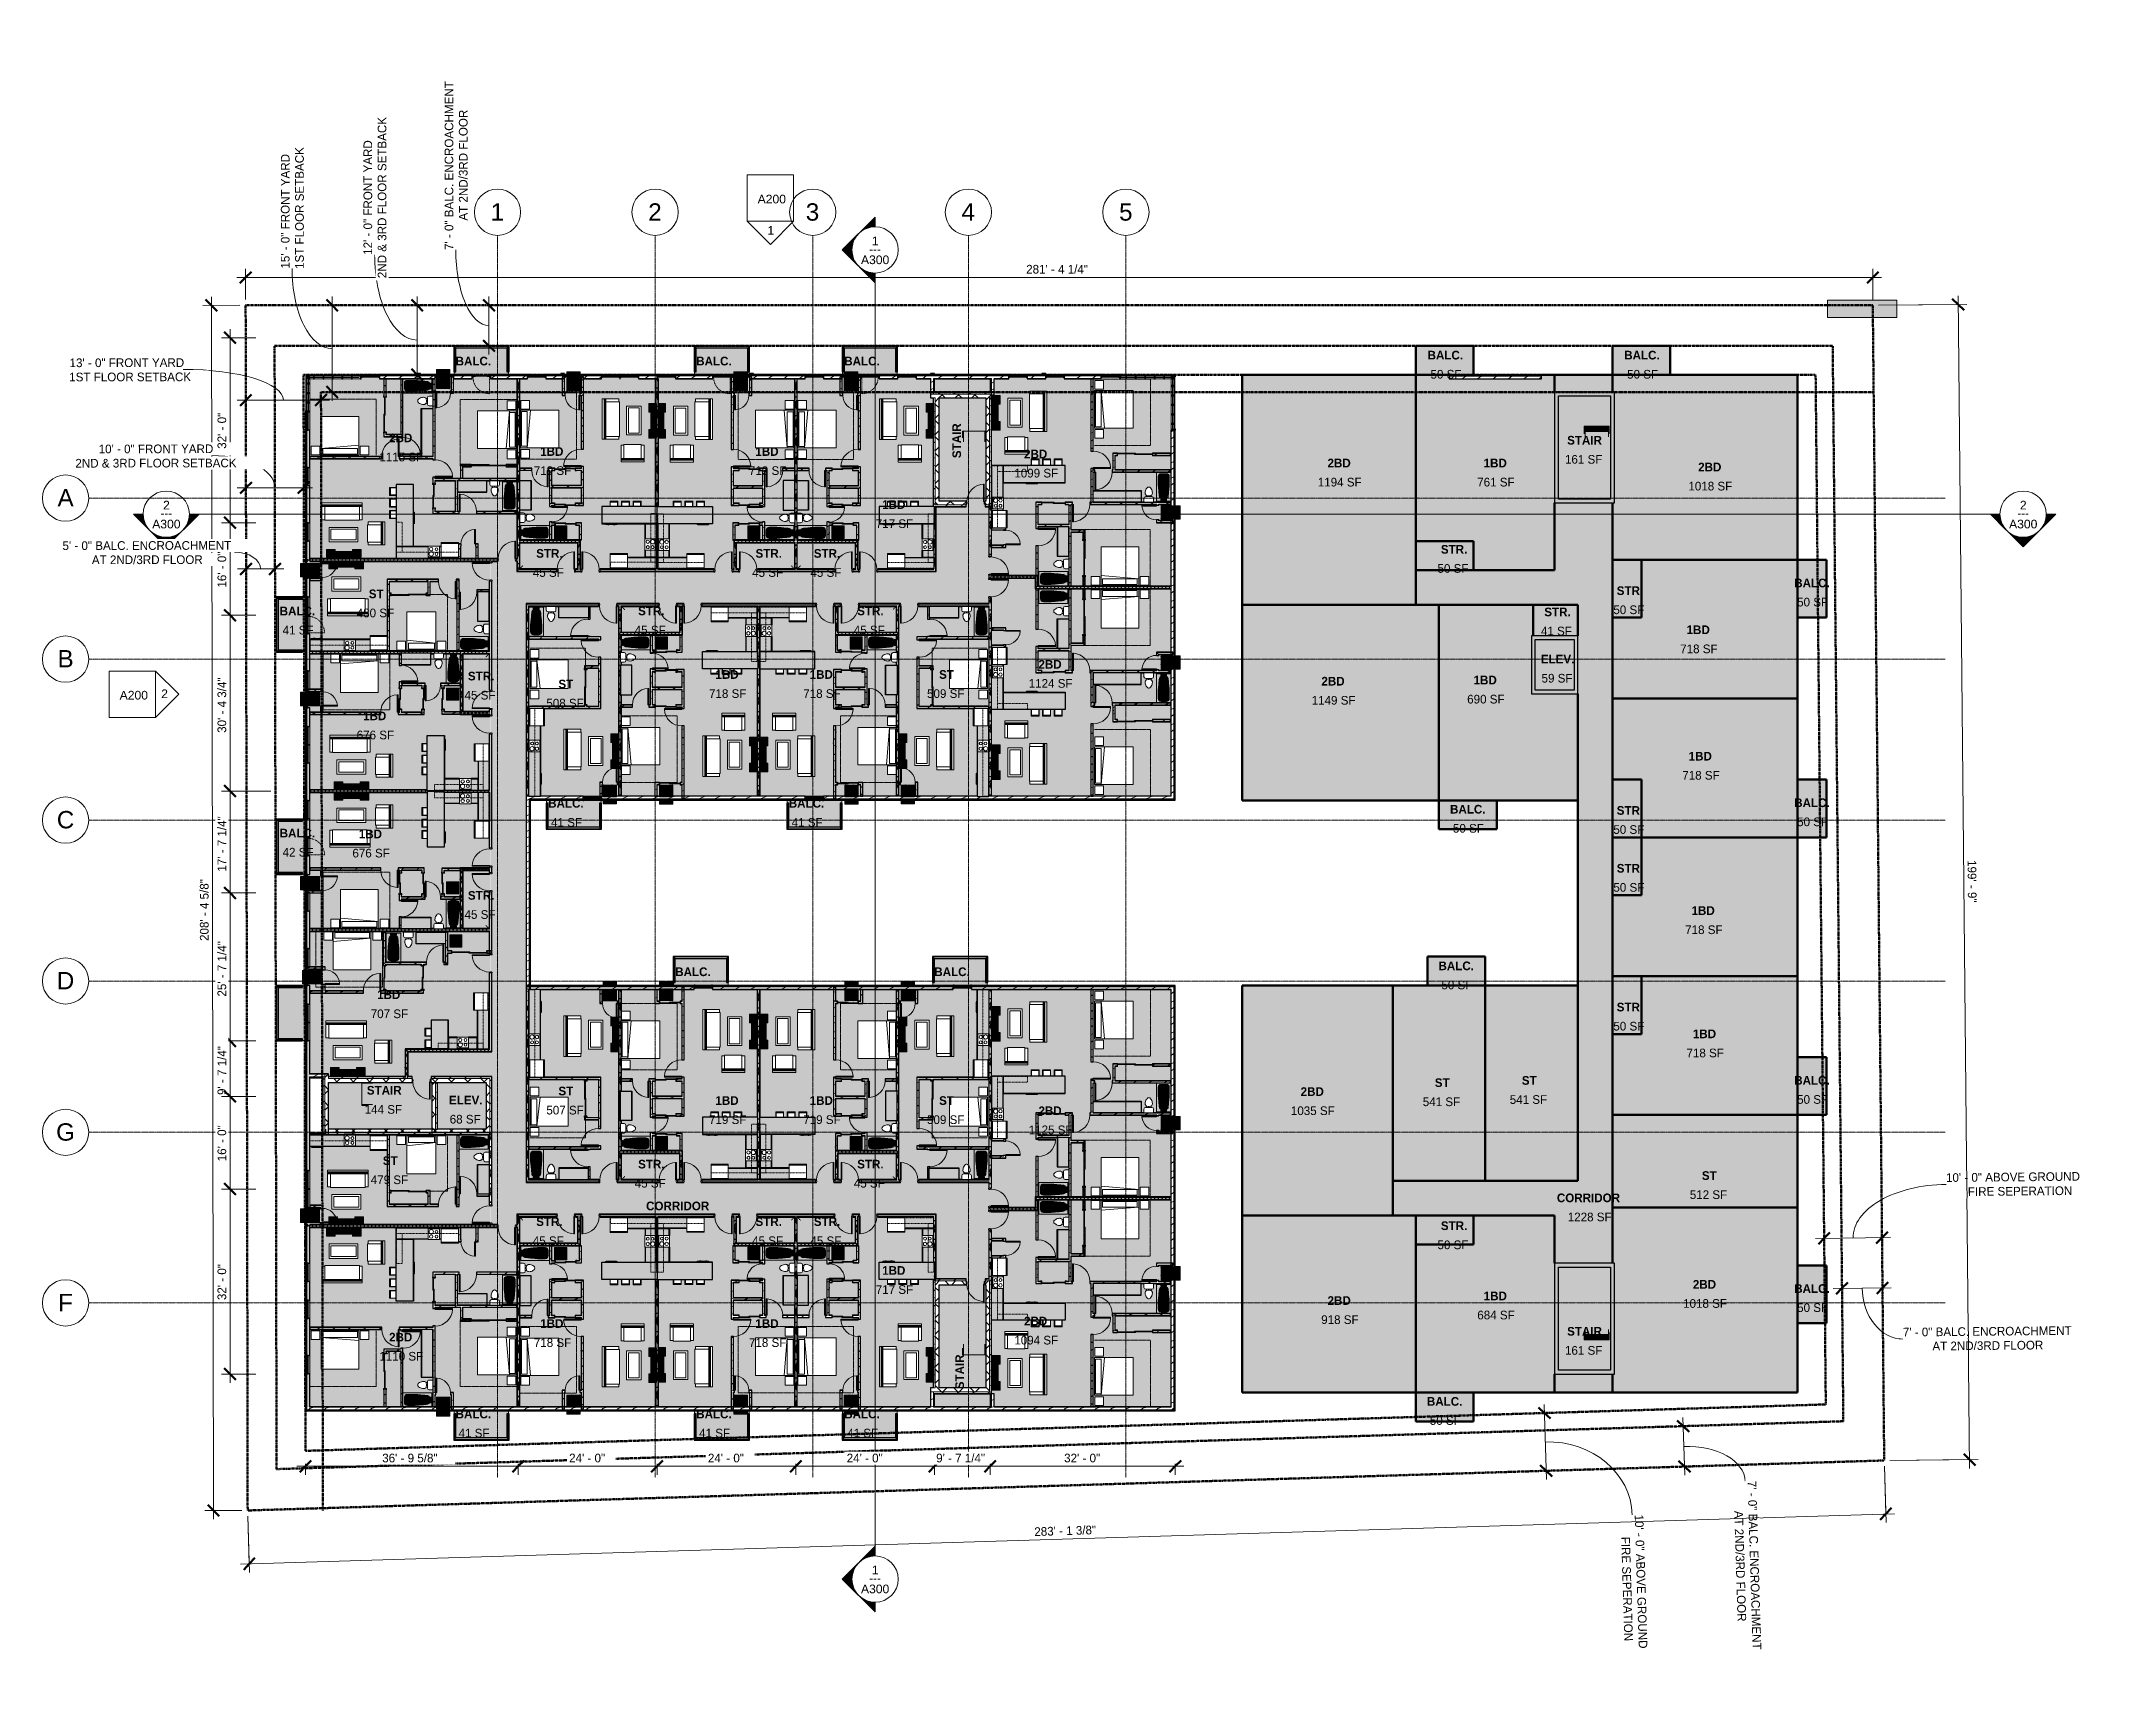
# Model space of a CAD drawing. Header units: inches. Extents: x -4414 to -113, y 9396 to 12816.
import ezdxf

# ---------------------------------------------------------------- set-up
doc = ezdxf.new("R2010")
doc.units = ezdxf.units.IN
doc.header["$MEASUREMENT"] = 0
for name, pattern in [('Dash', [0.25, 0.125, -0.125]), ('Dash 1_16_', [0.125, 0.0625, -0.0625]), ('Double Dash 3_8_', [1, 0.375, -0.125, 0.125, -0.125, 0.125, -0.125]), ('Grid Line 1_2_', [0.875, 0.5, -0.125, 0.125, -0.125]), ('Hidden 1_8_', [0.1875, 0.125, -0.0625]), ('Overhead 1_16_', [0.101562, 0.0625, -0.039062])]:
    doc.linetypes.add(name, pattern=pattern)
for name, color, linetype, lineweight in [('0-1', 7, 'Continuous', 5), ('0-2', 7, 'Continuous', 9), ('A-ANNO-DIMS', 211, 'Continuous', 9), ('A-ANNO-DIMS-192', 211, 'Continuous', 9), ('A-AREA-1', 53, 'Continuous', 50), ('A-AREA-IDEN', 2, 'Continuous', 9), ('A-AREA-PATT-2', 50, 'Continuous', 9), ('A-AREA-PATT-4', 254, 'Continuous', 9), ('A-AREA-PATT-6', 41, 'Continuous', 9), ('A-DETL-HDLN', 90, 'Hidden 1_8_', 9), ('A-DOOR', 31, 'Continuous', 9), ('A-DOOR-1', 7, 'Continuous', 9), ('A-DOOR-2', 90, 'Continuous', 13), ('A-DOOR-3', 31, 'Continuous', 13), ('A-DOOR-FRAM', 31, 'Continuous', 13), ('A-DOOR-FRAM-1', 90, 'Continuous', 13), ('A-FLOR', 192, 'Continuous', 9), ('A-FLOR-1', 10, 'Continuous', 5), ('A-FLOR-2', 9, 'Continuous', 9), ('A-FLOR-3', 192, 'Continuous', 5), ('A-GENM', 5, 'Continuous', 9), ('A-GENM-1', 5, 'Continuous', 25), ('A-GENM-HDLN', 13, 'Dash', 9), ('A-GLAZ-CWMG', 51, 'Continuous', 9), ('A-GLAZ-CWMG-1', 51, 'Continuous', 25), ('A-WALL', 113, 'Continuous', 9), ('A-WALL-1', 23, 'Continuous', 9), ('A-WALL-2', 253, 'Continuous', 25), ('A-WALL-3', 250, 'Continuous', 25), ('A-WALL-4', 7, 'Continuous', 9), ('A-WALL-5', 113, 'Continuous', 5), ('A-WALL-6', 113, 'Continuous', 25), ('A-WALL-PATT-1', 8, 'Continuous', 9), ('A-WALL-PATT-2', 7, 'Continuous', 9), ('A-WALL-PATT-3', 111, 'Continuous', 9), ('C-PROP-LINE', 91, 'Double Dash 3_8_', 70), ('G-ANNO-SYMB', 111, 'Continuous', 9), ('I-FURN', 30, 'Continuous', 9), ('I-FURN-1', 7, 'Continuous', 9), ('I-FURN-2', 9, 'Continuous', 9), ('I-FURN-3', 8, 'Continuous', 9), ('I-FURN-HDLN-1', 9, 'Dash 1_16_', 9), ('I-WALL-1', 2, 'Continuous', 25), ('M-EQPM-1', 8, 'Continuous', 9), ('M-EQPM-2', 7, 'Continuous', 9), ('P-SANR-FIXT-1', 7, 'Continuous', 9), ('P-SANR-FIXT-2', 8, 'Continuous', 9), ('P-SANR-FIXT-3', 9, 'Continuous', 9), ('Q-CASE-1', 9, 'Continuous', 9), ('Q-CASE-2', 250, 'Continuous', 25), ('Q-CASE-3', 7, 'Continuous', 9), ('Q-CASE-HDLN-1', 7, 'Dash', 9), ('Q-SPCQ-1', 7, 'Continuous', 9), ('Q-SPCQ-2', 8, 'Continuous', 9), ('S-GRID-1', 1, 'Grid Line 1_2_', 9), ('S-GRID-IDEN', 1, 'Continuous', 9), ('S-STRS', 31, 'Continuous', 9), ('S-STRS-1', 8, 'Continuous', 9), ('S-STRS-2', 55, 'Continuous', 5), ('S-STRS-3', 9, 'Continuous', 9), ('S-STRS-4', 9, 'Overhead 1_16_', 9), ('S-STRS-5', 31, 'Continuous', 5)]:
    doc.layers.add(name, color=color, linetype=linetype, lineweight=lineweight)
for name, color, linetype, lineweight, transparency in [('A-AREA-PATT-1', 7, 'Continuous', 9, 0.9), ('A-AREA-PATT-3', 50, 'Continuous', 9, 0.9), ('A-AREA-PATT-5', 254, 'Continuous', 9, 0.9)]:
    doc.layers.add(name, color=color, linetype=linetype, lineweight=lineweight, transparency=transparency)
doc.styles.add('Arial', font='arial.ttf', dxfattribs={"height": 18})
doc.styles.add('Arial_1', font='arial.ttf', dxfattribs={"height": 36})
doc.styles.add('Century Gothic', font='ufonts.com_century-gothic.ttf', dxfattribs={"height": 18})
doc.styles.add('Century Gothic_B', font='GOTHICB.TTF', dxfattribs={"height": 18})
doc.dimstyles.new('OD__1_8__Tol__', dxfattribs={"dimscale": 12, "dimtxt": 18.795029, "dimasz": 2, "dimexe": 1.5, "dimexo": 1, "dimgap": 0.25, "dimtad": 1, "dimdec": 3, "dimrnd": 0.125, "dimzin": 3, "dimdsep": 46, "dimlunit": 4, "dimtxsty": 'Century Gothic', "dimblk1": 'OBLIQUE', "dimblk2": 'OBLIQUE', "dimsah": 1, "dimcen": 0.09, "dimdle": 1.5, "dimazin": 0, "dimtfac": 1, "dimtdec": 4, "dimtix": 1, "dimtmove": 0, "dimatfit": 3, "dimfxl": 1, "dimtvp": 1, "dimtfill": 1, "dimfrac": 2, "dimtolj": 1, "dimtzin": 0, "dimarcsym": 2})
doc.dimstyles.new('OD__1_8__Tol___1', dxfattribs={"dimscale": 12, "dimtxt": 18.795029, "dimasz": 2, "dimexe": 1.5, "dimexo": 1, "dimgap": 0.25, "dimtad": 1, "dimdec": 3, "dimrnd": 0.125, "dimzin": 3, "dimdsep": 46, "dimlunit": 4, "dimtxsty": 'Century Gothic', "dimblk1": 'OBLIQUE', "dimblk2": 'OBLIQUE', "dimsah": 1, "dimcen": 0.09, "dimdle": 1.5, "dimazin": 0, "dimtfac": 1, "dimtdec": 4, "dimtix": 1, "dimtmove": 1, "dimatfit": 3, "dimfxl": 1, "dimtvp": 1, "dimtfill": 1, "dimfrac": 2, "dimtolj": 1, "dimtzin": 0, "dimarcsym": 2})
pattern_1 = [(216.87, (12.795, 31.987), (95.9612857, 63.9749714), [15.994, -143.942]), (206.565, (31.987, 22.391), (-31.986981, -31.986924), [35.763, -35.763]), (198.435, (31.987, 6.397), (-63.974746, -31.987128), [20.231, -80.922])]
pattern_2 = [(0, (0, 0), (61.44, 15.36), [2.534, -43.546, 2.534, -43.546, -245.76]), (0, (0, 0), (61.44, 15.36), [-92.16, 2.534, -89.626, 2.534, -43.546, -107.52]), (0, (0, 0), (61.44, 15.36), [-230.4, 2.534, -28.186, 2.534, -74.266]), (120, (23.04, 7.68), (-44.02215, 45.5286), [2.534, -43.546, 2.534, -43.546, -245.76]), (120, (23.04, 7.68), (-44.02215, 45.5286), [-92.16, 2.534, -89.626, 2.534, -43.546, -107.52]), (120, (23.04, 7.68), (-44.02215, 45.5286), [-230.4, 2.534, -28.186, 2.534, -74.266]), (240, (30.72, 38.4), (-17.41785, -60.8886), [2.534, -43.546, 2.534, -43.546, -245.76]), (240, (30.72, 38.4), (-17.41785, -60.8886), [-92.16, 2.534, -89.626, 2.534, -43.546, -107.52]), (240, (30.72, 38.4), (-17.41785, -60.8886), [-230.4, 2.534, -28.186, 2.534, -74.266])]
pattern_3 = [(0, (0, 0), (0, 9.596), []), (315, (0, 0), (9.5968532, 0), [13.571, -13.571]), (45, (0, 0), (9.5968532, 0), [13.571, -13.571])]
pattern_4 = [(45, (0, 0), (-16.970563, 16.970563), []), (135, (0, 0), (-16.970563, -16.970563), [])]
pattern_5 = [(161.57, (0.96, 0.96), (-7.6802237, -0.0009796), [0, -54.643, 6.067, 0]), (18.43, (-0.96, 0.96), (-7.6802237, 0.0009796), [0, -54.643, 6.067, 0]), (108.43, (0.96, 0.96), (3.8382953, -19.2013653), [18.211, -42.499]), (71.57, (-0.96, 0.96), (3.8382953, 19.2013653), [18.211, -42.499])]

msp = doc.modelspace()

# ---------------------------------------------------------------- texts
at = {"layer": 'A-AREA-IDEN', "char_height": 18, "attachment_point": 1}
for s, insert, width, style in [('BALC.', (-1538.2363, 12174.2225), 87.264, 'Century Gothic_B'), ('BALC.', (-1130.2363, 12174.2225), 87.264, 'Century Gothic_B'), ('BALC.', (-3555.0511, 12161.9417), 87.264, 'Century Gothic_B'), ('BALC.', (-3055.8511, 12161.9417), 87.264, 'Century Gothic_B'), ('BALC.', (-2748.6511, 12161.9417), 87.264, 'Century Gothic_B'), ('50 SF', (-1532.2269, 12134.5816), 72.72, 'Century Gothic'), ('50 SF', (-1124.2269, 12134.5816), 72.72, 'Century Gothic'), ('2BD', (-3693.104, 12002.4946), 57.57, 'Century Gothic_B'), ('1115 SF', (-3713.3623, 11962.8538), 106.656, 'Century Gothic'), ('1BD', (-3379.5746, 11974.2623), 57.57, 'Century Gothic_B'), ('1BD', (-2933.1677, 11974.2623), 57.57, 'Century Gothic_B'), ('2BD', (-2375.5272, 11969.0503), 57.57, 'Century Gothic_B'), ('STAIR', (-1248.734, 11997.6429), 78.78, 'Century Gothic_B'), ('719 SF', (-3392.8407, 11934.6214), 89.688, 'Century Gothic'), ('719 SF', (-2946.4338, 11934.6214), 89.688, 'Century Gothic'), ('1099 SF', (-2395.7854, 11929.4095), 106.656, 'Century Gothic'), ('2BD', (-1745.8843, 11950.3352), 57.57, 'Century Gothic_B'), ('1BD', (-1422.0503, 11950.3352), 57.57, 'Century Gothic_B'), ('161 SF', (-1253.2316, 11958.002), 89.688, 'Century Gothic'), ('2BD', (-976.8162, 11942.1012), 57.57, 'Century Gothic_B'), ('1194 SF', (-1766.1426, 11910.6943), 106.656, 'Century Gothic'), ('761 SF', (-1435.3164, 11910.6943), 89.688, 'Century Gothic'), ('1018 SF', (-997.0745, 11902.4604), 106.656, 'Century Gothic'), ('1BD', (-2669.9973, 11864.1204), 57.57, 'Century Gothic_B'), ('717 SF', (-2683.2635, 11824.4796), 89.688, 'Century Gothic'), ('STR.', (-3387.9033, 11762.8102), 55.752, 'Century Gothic_B'), ('STR.', (-2932.7896, 11762.8102), 55.752, 'Century Gothic_B'), ('STR.', (-2811.9033, 11762.8102), 55.752, 'Century Gothic_B'), ('STR.', (-1510.6997, 11771.2638), 55.752, 'Century Gothic_B'), ('45 SF', (-3394.8954, 11723.1693), 72.72, 'Century Gothic'), ('45 SF', (-2939.7817, 11723.1693), 72.72, 'Century Gothic'), ('45 SF', (-2818.8954, 11723.1693), 72.72, 'Century Gothic'), ('50 SF', (-1517.6918, 11731.623), 72.72, 'Century Gothic'), ('BALC.', (-777.4686, 11701.4547), 87.264, 'Century Gothic_B'), ('ST', (-3735.3164, 11678.9224), 29.088, 'Century Gothic_B'), ('STR.', (-1145.8256, 11685.4963), 55.752, 'Century Gothic_B'), ('50 SF', (-771.4591, 11661.8139), 72.72, 'Century Gothic'), ('480 SF', (-3760.3369, 11639.2816), 89.688, 'Century Gothic'), ('STR.', (-3176.4533, 11643.476), 55.752, 'Century Gothic_B'), ('STR.', (-2721.8396, 11643.476), 55.752, 'Century Gothic_B'), ('STR.', (-1296.1162, 11641.3655), 55.752, 'Century Gothic_B'), ('50 SF', (-1152.8178, 11645.8555), 72.72, 'Century Gothic'), ('45 SF', (-3183.4454, 11603.8351), 72.72, 'Century Gothic'), ('45 SF', (-2728.8317, 11603.8351), 72.72, 'Century Gothic'), ('41 SF', (-1303.1083, 11601.7246), 72.72, 'Century Gothic'), ('1BD', (-1000.8607, 11604.3563), 57.57, 'Century Gothic_B'), ('2BD', (-2345.7252, 11532.747), 57.57, 'Century Gothic_B'), ('ELEV.', (-1303.2917, 11543.4561), 76.356, 'Century Gothic_B'), ('718 SF', (-1014.1268, 11564.7155), 89.688, 'Century Gothic'), ('STR.', (-3529.6135, 11508.2999), 55.752, 'Century Gothic_B'), ('ST', (-3341.7931, 11491.8139), 29.088, 'Century Gothic_B'), ('1BD', (-3016.0439, 11511.5725), 57.57, 'Century Gothic_B'), ('1BD', (-2820.5238, 11511.5725), 57.57, 'Century Gothic_B'), ('ST', (-2551.8961, 11511.5725), 29.088, 'Century Gothic_B'), ('1124 SF', (-2365.9834, 11493.1062), 106.656, 'Century Gothic'), ('2BD', (-1758.5859, 11497.6515), 57.57, 'Century Gothic_B'), ('1BD', (-1442.8725, 11500.0405), 57.57, 'Century Gothic_B'), ('59 SF', (-1301.7799, 11503.8152), 72.72, 'Century Gothic'), ('45 SF', (-3536.6057, 11468.6591), 72.72, 'Century Gothic'), ('508 SF', (-3366.8135, 11452.1731), 89.688, 'Century Gothic'), ('718 SF', (-3029.31, 11471.9316), 89.688, 'Century Gothic'), ('718 SF', (-2833.7899, 11471.9316), 89.688, 'Century Gothic'), ('509 SF', (-2576.9165, 11471.9316), 89.688, 'Century Gothic'), ('1149 SF', (-1778.8442, 11458.0106), 106.656, 'Century Gothic'), ('690 SF', (-1456.1387, 11460.3997), 89.688, 'Century Gothic'), ('1BD', (-3747.0708, 11425.6945), 57.57, 'Century Gothic_B'), ('676 SF', (-3760.3369, 11386.0536), 89.688, 'Century Gothic'), ('1BD', (-996.5605, 11342.0564), 57.57, 'Century Gothic_B'), ('718 SF', (-1009.8266, 11302.4156), 89.688, 'Century Gothic'), ('BALC.', (-3363.0511, 11244.3444), 87.264, 'Century Gothic_B'), ('BALC.', (-2863.8511, 11244.3444), 87.264, 'Century Gothic_B'), ('BALC.', (-1491.6597, 11232.0637), 87.264, 'Century Gothic_B'), ('STR.', (-1145.8256, 11229.4963), 55.752, 'Century Gothic_B'), ('BALC.', (-777.4686, 11245.4547), 87.264, 'Century Gothic_B'), ('41 SF', (-3357.0416, 11204.7035), 72.72, 'Century Gothic'), ('41 SF', (-2857.8416, 11204.7035), 72.72, 'Century Gothic'), ('50 SF', (-1485.6502, 11192.4228), 72.72, 'Century Gothic'), ('50 SF', (-1152.8178, 11189.8555), 72.72, 'Century Gothic'), ('50 SF', (-771.4591, 11205.8139), 72.72, 'Century Gothic'), ('676 SF', (-3769.2866, 11140.9568), 89.688, 'Century Gothic'), ('1BD', (-3756.0204, 11180.5977), 57.57, 'Century Gothic_B'), ('STR.', (-1145.8256, 11109.4963), 55.752, 'Century Gothic_B'), ('50 SF', (-1152.8178, 11069.8555), 72.72, 'Century Gothic'), ('45 SF', (-3536.6057, 11013.5454), 72.72, 'Century Gothic'), ('STR.', (-3529.6135, 11053.1862), 55.752, 'Century Gothic_B'), ('1BD', (-990.5657, 11021.6137), 57.57, 'Century Gothic_B'), ('718 SF', (-1003.8319, 10981.9729), 89.688, 'Century Gothic'), ('BALC.', (-3099.4261, 10894.7417), 87.264, 'Century Gothic_B'), ('BALC.', (-2561.8261, 10894.7417), 87.264, 'Century Gothic_B'), ('BALC.', (-1515.6597, 10907.0225), 87.264, 'Century Gothic_B'), ('1BD', (-3717.9557, 10847.2111), 57.57, 'Century Gothic_B'), ('50 SF', (-1509.6502, 10867.3816), 72.72, 'Century Gothic'), ('707 SF', (-3731.2219, 10807.5703), 89.688, 'Century Gothic'), ('STR.', (-1145.8256, 10821.4963), 55.752, 'Century Gothic_B'), ('50 SF', (-1152.8178, 10781.8555), 72.72, 'Century Gothic'), ('1BD', (-987.8203, 10765.9125), 57.57, 'Century Gothic_B'), ('718 SF', (-1001.0864, 10726.2716), 89.688, 'Century Gothic'), ('ST', (-1342.7828, 10669.2757), 29.088, 'Century Gothic_B'), ('BALC.', (-777.4686, 10669.4547), 87.264, 'Century Gothic_B'), ('STAIR', (-3739.3232, 10648.8301), 78.78, 'Century Gothic_B'), ('ELEV.', (-3568.8412, 10628.4496), 76.356, 'Century Gothic_B'), ('ST', (-3341.7931, 10647.2722), 29.088, 'Century Gothic_B'), ('1BD', (-3016.0439, 10627.5136), 57.57, 'Century Gothic_B'), ('1BD', (-2820.5238, 10627.5136), 57.57, 'Century Gothic_B'), ('ST', (-2551.8961, 10627.5136), 29.088, 'Century Gothic_B'), ('2BD', (-1801.6895, 10646.0994), 57.57, 'Century Gothic_B'), ('541 SF', (-1548.3074, 10624.9785), 89.688, 'Century Gothic'), ('ST', (-1523.287, 10664.6193), 29.088, 'Century Gothic_B'), ('541 SF', (-1367.8033, 10629.6349), 89.688, 'Century Gothic'), ('50 SF', (-771.4591, 10629.8139), 72.72, 'Century Gothic'), ('144 SF', (-3743.8208, 10609.1893), 89.688, 'Century Gothic'), ('68 SF', (-3567.3294, 10588.8088), 72.72, 'Century Gothic'), ('507 SF', (-3366.8135, 10607.6314), 89.688, 'Century Gothic'), ('719 SF', (-3029.31, 10587.8728), 89.688, 'Century Gothic'), ('719 SF', (-2833.7899, 10587.8728), 89.688, 'Century Gothic'), ('509 SF', (-2576.9165, 10587.8728), 89.688, 'Century Gothic'), ('2BD', (-2345.7252, 10606.3391), 57.57, 'Century Gothic_B'), ('1035 SF', (-1821.9478, 10606.4586), 106.656, 'Century Gothic'), ('1125 SF', (-2365.9834, 10566.6983), 106.656, 'Century Gothic'), ('ST', (-3706.2014, 10502.837), 29.088, 'Century Gothic_B'), ('479 SF', (-3731.2219, 10463.1961), 89.688, 'Century Gothic'), ('45 SF', (-3183.4454, 10455.9693), 72.72, 'Century Gothic'), ('STR.', (-3176.4533, 10495.6102), 55.752, 'Century Gothic_B'), ('45 SF', (-2728.8317, 10455.9693), 72.72, 'Century Gothic'), ('STR.', (-2721.8396, 10495.6102), 55.752, 'Century Gothic_B'), ('ST', (-969.1683, 10471.9062), 29.088, 'Century Gothic_B'), ('CORRIDOR', (-1269.9681, 10425.6131), 161.196, 'Century Gothic_B'), ('512 SF', (-994.1888, 10432.2653), 89.688, 'Century Gothic'), ('STR.', (-3387.9033, 10376.276), 55.752, 'Century Gothic_B'), ('CORRIDOR', (-3159.9114, 10408.8597), 161.196, 'Century Gothic_B'), ('STR.', (-2932.7896, 10376.276), 55.752, 'Century Gothic_B'), ('STR.', (-2811.9033, 10376.276), 55.752, 'Century Gothic_B'), ('STR.', (-1510.6997, 10367.8223), 55.752, 'Century Gothic_B'), ('1228 SF', (-1247.4799, 10385.9722), 106.656, 'Century Gothic'), ('45 SF', (-3394.8954, 10336.6351), 72.72, 'Century Gothic'), ('45 SF', (-2939.7817, 10336.6351), 72.72, 'Century Gothic'), ('45 SF', (-2818.8954, 10336.6351), 72.72, 'Century Gothic'), ('50 SF', (-1517.6918, 10328.1814), 72.72, 'Century Gothic'), ('1BD', (-2669.9973, 10274.9657), 57.57, 'Century Gothic_B'), ('2BD', (-987.8203, 10246.1092), 57.57, 'Century Gothic_B'), ('717 SF', (-2683.2635, 10235.3249), 89.688, 'Century Gothic'), ('2BD', (-1745.7937, 10212.566), 57.57, 'Century Gothic_B'), ('1BD', (-1421.8827, 10222.1092), 57.57, 'Century Gothic_B'), ('1018 SF', (-1008.0786, 10206.4683), 106.656, 'Century Gothic'), ('BALC.', (-777.4686, 10237.4547), 87.264, 'Century Gothic_B'), ('50 SF', (-771.4591, 10197.8139), 72.72, 'Century Gothic'), ('1BD', (-3379.5746, 10164.8239), 57.57, 'Century Gothic_B'), ('1BD', (-2933.1677, 10164.8239), 57.57, 'Century Gothic_B'), ('2BD', (-2375.5272, 10170.0358), 57.57, 'Century Gothic_B'), ('918 SF', (-1759.0598, 10172.9251), 89.688, 'Century Gothic'), ('684 SF', (-1435.1488, 10182.4683), 89.688, 'Century Gothic'), ('2BD', (-3693.104, 10136.5915), 57.57, 'Century Gothic_B'), ('718 SF', (-3392.8407, 10125.183), 89.688, 'Century Gothic'), ('718 SF', (-2946.4338, 10125.183), 89.688, 'Century Gothic'), ('1094 SF', (-2395.7854, 10130.395), 106.656, 'Century Gothic'), ('161 SF', (-1253.2316, 10109.1013), 89.688, 'Century Gothic'), ('STAIR', (-1248.734, 10148.7421), 78.78, 'Century Gothic_B'), ('1110 SF', (-3713.3623, 10096.9506), 106.656, 'Century Gothic'), ('BALC.', (-1539.6597, 10003.2637), 87.264, 'Century Gothic_B'), ('BALC.', (-3555.0511, 9977.1444), 87.264, 'Century Gothic_B'), ('41 SF', (-3549.0416, 9937.5035), 72.72, 'Century Gothic'), ('BALC.', (-3055.8511, 9977.1444), 87.264, 'Century Gothic_B'), ('41 SF', (-3049.8416, 9937.5035), 72.72, 'Century Gothic'), ('BALC.', (-2748.6511, 9977.1444), 87.264, 'Century Gothic_B'), ('41 SF', (-2742.6416, 9937.5035), 72.72, 'Century Gothic'), ('50 SF', (-1533.6502, 9963.6228), 72.72, 'Century Gothic')]:
    msp.add_mtext(s, dxfattribs=dict(at, insert=insert, width=width, style=style))
at = {"layer": 'A-AREA-IDEN', "char_height": 18, "width": 78.78, "attachment_point": 1, "rotation": 90, "style": 'Century Gothic_B'}
for insert in [(-2524.3098, 11951.5188), (-2518.1818, 10019.5561)]:
    msp.add_mtext('STAIR', dxfattribs=dict(at, insert=insert))
at = {"layer": 'G-ANNO-SYMB', "char_height": 18, "attachment_point": 1}
for s, insert, width, style in [('A200', (-2928.3903, 12498.1091), 71.508, 'Arial'), ('1', (-2908.0613, 12433.1051), 16.968, 'Arial'), ('1', (-2691.4805, 12411.3507), 16.968, 'Arial'), ('A300', (-2713.9687, 12372.0782), 71.508, 'Arial'), ('---', (-2696.7831, 12394.3373), 30.906, 'Century Gothic'), ('---', (-4167.4516, 11845.9965), 30.906, 'Century Gothic'), ('2', (-4162.149, 11863.0099), 16.968, 'Arial'), ('---', (-314.5196, 11845.9965), 30.906, 'Century Gothic'), ('2', (-309.2169, 11863.0099), 16.968, 'Arial'), ('A300', (-4184.6372, 11823.7374), 71.508, 'Arial'), ('A300', (-331.7051, 11823.7374), 71.508, 'Arial'), ('A200', (-4252.2155, 11468.6214), 71.508, 'Arial'), ('2', (-4166.0109, 11471.5649), 16.968, 'Arial'), ('1', (-2691.4805, 9653.4318), 16.968, 'Arial'), ('A300', (-2713.9687, 9614.1593), 71.508, 'Arial'), ('---', (-2696.7831, 9636.4185), 30.906, 'Century Gothic')]:
    msp.add_mtext(s, dxfattribs=dict(at, insert=insert, width=width, style=style))
at = {"layer": 'S-GRID-IDEN', "char_height": 36, "attachment_point": 1, "style": 'Arial_1'}
for s, insert, width in [('1', (-3482.4818, 12480.313), 33.936), ('2', (-3155.4818, 12480.313), 33.936), ('3', (-2828.4818, 12480.313), 33.936), ('4', (-2505.4818, 12480.313), 33.936), ('5', (-2178.4818, 12480.313), 33.936), ('A', (-4381.1537, 11887.351), 40.602), ('B', (-4381.1537, 11553.351), 40.602), ('C', (-4382.6655, 11219.351), 44.238), ('D', (-4382.6655, 10885.351), 44.238), ('G', (-4384.1395, 10571.351), 47.874), ('F', (-4379.9065, 10217.351), 37.572)]:
    msp.add_mtext(s, dxfattribs=dict(at, insert=insert, width=width))

# ---------------------------------------------------------------- blocks, each defined once
blk = doc.blocks.new('1750 Ox - 2nd Phase_rvt-1-FLOOR PLAN - 3RD FLOOR')
at = {"layer": 'A-AREA-PATT-1'}
for points in [[(-1446.9, 12124.6), (-1442.7, 12124.6), (-1442.7, 12184.6), (-1562.7, 12184.6), (-1562.7, 12124.6), (-1493.5, 12124.6)], [(-1034.7, 12124.6), (-1034.7, 12184.6), (-1154.7, 12184.6), (-1154.7, 12124.6)], [(-1514.7, 11719), (-1442.7, 11719), (-1442.7, 11779), (-1562.7, 11779), (-1562.7, 11719)], [(-1154.7, 11620.6), (-1094.7, 11620.6), (-1094.7, 11740.6), (-1154.7, 11740.6), (-1154.7, 11647)], [(-770.7, 11620.6), (-710.7, 11620.6), (-710.7, 11740.6), (-770.7, 11740.6)], [(-1234.3, 11582.6), (-1226.7, 11582.6), (-1226.7, 11647), (-1318.9, 11647), (-1318.9, 11582.6), (-1274.7, 11582.6)], [(-1315.1, 11470.2), (-1234.3, 11470.2), (-1234.3, 11575), (-1315.1, 11575), (-1315.1, 11494.2)], [(-1154.7, 11164.6), (-1094.7, 11164.6), (-1094.7, 11284.6), (-1154.7, 11284.6), (-1154.7, 11241.4)], [(-710.7, 11164.6), (-710.7, 11284.6), (-770.7, 11284.6), (-770.7, 11164.6)], [(-1401.6, 11181.4), (-1394.7, 11181.4), (-1394.7, 11241.4), (-1514.7, 11241.4), (-1514.7, 11181.4), (-1446.9, 11181.4)], [(-1153.7, 11044.6), (-1094.7, 11044.6), (-1094.7, 11164.6), (-1154.7, 11164.6), (-1154.7, 11044.6)], [(-1538.7, 10857.4), (-1418.7, 10857.4), (-1418.7, 10917.4), (-1538.7, 10917.4)], [(-1094.7, 10756.6), (-1094.7, 10876.6), (-1154.7, 10876.6), (-1154.7, 10756.6)], [(-770.7, 10588.6), (-710.7, 10588.6), (-710.7, 10708.6), (-770.7, 10708.6)], [(-1562.7, 10319.8), (-1442.7, 10319.8), (-1442.7, 10379.8), (-1562.7, 10379.8)], [(-710.7, 10156.6), (-710.7, 10276.6), (-770.7, 10276.6), (-770.7, 10156.6)], [(-1562.7, 9952.6), (-1442.7, 9952.6), (-1442.7, 10012.6), (-1562.7, 10012.6)]]:
    blk.add_hatch(color=256, dxfattribs=at).paths.add_polyline_path(points, flags=0)
h = blk.add_hatch(color=256, dxfattribs=at)
h.paths.add_polyline_path([(-1266.7, 11866.6), (-1158.7, 11866.6), (-1158.7, 12080.6), (-1266.7, 12080.6), (-1266.7, 11972.6)], flags=0)
h.paths.add_polyline_path([(-1213.2, 12001.8), (-1213.2, 12017.8), (-1161.2, 12017.8), (-1161.2, 12001.8), (-1163.2, 12001.8), (-1163.2, 12006.8), (-1211.2, 12006.8), (-1211.2, 12001.8)], flags=0)
h = blk.add_hatch(color=256, dxfattribs=at)
h.paths.add_polyline_path([(-1213.8, 10059), (-1158.7, 10059), (-1158.7, 10273), (-1266.7, 10273), (-1266.7, 10059)], flags=0)
h.paths.add_polyline_path([(-1213.2, 10121.8), (-1213.2, 10137.8), (-1211.2, 10137.8), (-1211.2, 10132.8), (-1163.2, 10132.8), (-1163.2, 10137.8), (-1161.2, 10137.8), (-1161.2, 10121.8), (-1211.2, 10121.8)], flags=0)
at = {"layer": 'A-AREA-PATT-2'}
for points in [[(-1913.3, 11647), (-1562.7, 11647), (-1562.7, 12124.6), (-1922.7, 12124.6), (-1922.7, 11647)], [(-1318.9, 11719), (-1274.7, 11719), (-1274.7, 12124.6), (-1301.9, 12124.6), (-1301.9, 12115.7), (-1493.5, 12115.7), (-1493.5, 12124.6), (-1562.7, 12124.6), (-1562.7, 11779), (-1442.7, 11779), (-1442.7, 11719), (-1322.7, 11719)], [(-1154.7, 11740.6), (-770.7, 11740.6), (-770.7, 12124.6), (-1154.7, 12124.6), (-1154.7, 12088.6), (-1150.7, 12088.6), (-1150.7, 11858.6), (-1154.7, 11858.6), (-1154.7, 11772.9)], [(-980.6, 11452.6), (-770.7, 11452.6), (-770.7, 11740.6), (-1094.7, 11740.6), (-1094.7, 11620.6), (-1154.7, 11620.6), (-1154.7, 11452.6), (-1094.7, 11452.6)], [(-1562.7, 11241.4), (-1514.7, 11241.4), (-1514.7, 11647), (-1922.7, 11647), (-1922.7, 11241.4), (-1913.3, 11241.4)], [(-1318.9, 11241.4), (-1226.7, 11241.4), (-1226.7, 11462.6), (-1322.7, 11462.6), (-1322.7, 11582.6), (-1318.9, 11582.6), (-1318.9, 11647), (-1514.7, 11647), (-1514.7, 11241.4), (-1394.7, 11241.4)], [(-770.7, 11164.6), (-770.7, 11452.6), (-1154.7, 11452.6), (-1154.7, 11284.6), (-1094.7, 11284.6), (-1094.7, 11164.6), (-980.6, 11164.6)], [(-1154.7, 10876.6), (-770.7, 10876.6), (-770.7, 11164.6), (-1094.7, 11164.6), (-1094.7, 11044.6), (-1154.7, 11044.6), (-1154.7, 10944.8)], [(-1913.3, 10379.8), (-1610.7, 10379.8), (-1610.7, 10857.4), (-1922.7, 10857.4), (-1922.7, 10379.8)], [(-1418.7, 10451.8), (-1418.7, 10857.4), (-1610.7, 10857.4), (-1610.7, 10451.8), (-1442.7, 10451.8)], [(-1226.7, 10451.8), (-1226.7, 10857.4), (-1418.7, 10857.4), (-1418.7, 10451.8), (-1274.7, 10451.8)], [(-1081.6, 10588.6), (-770.7, 10588.6), (-770.7, 10876.6), (-1094.7, 10876.6), (-1094.7, 10756.6), (-1154.7, 10756.6), (-1154.7, 10588.6), (-1094.7, 10588.6)], [(-1094.7, 10396.6), (-770.7, 10396.6), (-770.7, 10588.6), (-1154.7, 10588.6), (-1154.7, 10396.6)], [(-1562.7, 10012.6), (-1562.7, 10379.8), (-1922.7, 10379.8), (-1922.7, 10012.6), (-1913.3, 10012.6)], [(-1446.9, 10012.6), (-1274.7, 10012.6), (-1274.7, 10379.8), (-1442.7, 10379.8), (-1442.7, 10319.8), (-1562.7, 10319.8), (-1562.7, 10012.6)], [(-1154.7, 10012.6), (-770.7, 10012.6), (-770.7, 10396.6), (-1154.7, 10396.6), (-1154.7, 10281), (-1150.7, 10281), (-1150.7, 10051), (-1154.7, 10051), (-1154.7, 10050.7)]]:
    blk.add_hatch(color=256, dxfattribs=at).paths.add_polyline_path(points, flags=0)
at = {"layer": 'A-AREA-PATT-3'}
blk.add_hatch(color=256, dxfattribs=at).paths.add_polyline_path([(-1226.7, 10281), (-1154.7, 10281), (-1154.7, 11858.6), (-1274.7, 11858.6), (-1274.7, 11719), (-1562.7, 11719), (-1562.7, 11647), (-1226.7, 11647), (-1226.7, 10451.8), (-1610.7, 10451.8), (-1610.7, 10379.8), (-1274.7, 10379.8), (-1274.7, 10281), (-1266.7, 10281)], flags=0)
at = {"layer": 'A-FLOR-1'}
h = blk.add_hatch(color=256, dxfattribs=at)
h.paths.add_polyline_path([(-1154.7, 10012.6), (-1154.7, 10051), (-1274.7, 10051), (-1274.7, 10012.6)], flags=0)
h.paths.add_polyline_path([(-1213.8, 12088.6), (-1154.7, 12088.6), (-1154.7, 12124.6), (-1274.7, 12124.6), (-1274.7, 12088.6), (-1266.7, 12088.6)], flags=0)
at = {"layer": 'A-WALL-1'}
for points in [[(-1213.8, 12080.6), (-1150.7, 12080.6), (-1150.7, 12088.6), (-1274.7, 12088.6), (-1274.7, 12080.6), (-1266.7, 12080.6)], [(-1266.7, 11858.6), (-1266.7, 12080.6), (-1274.7, 12080.6), (-1274.7, 11858.6)], [(-1150.7, 11866.6), (-1150.7, 12080.6), (-1158.7, 12080.6), (-1158.7, 11866.6)], [(-1158.7, 11858.6), (-1150.7, 11858.6), (-1150.7, 11866.6), (-1266.7, 11866.6), (-1266.7, 11858.6), (-1213.8, 11858.6)], [(-1234.3, 11575), (-1226.7, 11575), (-1226.7, 11582.6), (-1322.7, 11582.6), (-1322.7, 11575), (-1315.1, 11575)], [(-1315.1, 11470.2), (-1315.1, 11575), (-1322.7, 11575), (-1322.7, 11470.2)], [(-1234.3, 11462.6), (-1226.7, 11462.6), (-1226.7, 11575), (-1234.3, 11575), (-1234.3, 11470.2)], [(-1322.7, 11462.6), (-1234.3, 11462.6), (-1234.3, 11470.2), (-1322.7, 11470.2)], [(-1274.7, 10059), (-1266.7, 10059), (-1266.7, 10281), (-1274.7, 10281)], [(-1213.8, 10273), (-1150.7, 10273), (-1150.7, 10281), (-1266.7, 10281), (-1266.7, 10273)], [(-1150.7, 10059), (-1150.7, 10273), (-1158.7, 10273), (-1158.7, 10059)], [(-1158.7, 10051), (-1150.7, 10051), (-1150.7, 10059), (-1274.7, 10059), (-1274.7, 10051), (-1213.8, 10051)]]:
    blk.add_hatch(color=256, dxfattribs=at).paths.add_polyline_path(points, flags=0)
at = {"layer": 'S-STRS-1'}
for points in [[(-1161.2, 12001.8), (-1161.2, 12017.8), (-1163.2, 12017.8), (-1163.2, 12001.8)], [(-1163.2, 10121.8), (-1161.2, 10121.8), (-1161.2, 10137.8), (-1163.2, 10137.8)]]:
    blk.add_hatch(color=256, dxfattribs=at).paths.add_polyline_path(points, flags=0)
at = {"layer": 'S-STRS-2'}
for points in [[(-1213.2, 12001.8), (-1211.2, 12001.8), (-1211.2, 12017.8), (-1213.2, 12017.8)], [(-1163.2, 12006.8), (-1163.2, 12017.8), (-1211.2, 12017.8), (-1211.2, 12006.8)], [(-1211.2, 10121.8), (-1211.2, 10137.8), (-1213.2, 10137.8), (-1213.2, 10121.8)], [(-1163.2, 10121.8), (-1163.2, 10132.8), (-1211.2, 10132.8), (-1211.2, 10121.8)]]:
    blk.add_hatch(color=256, dxfattribs=at).paths.add_polyline_path(points, flags=0)
at = {"layer": 'A-AREA-1'}
for p, q in [((-1562.7, 12184.6), (-1442.7, 12184.6)), ((-1562.7, 12124.6), (-1562.7, 12184.6)), ((-1442.7, 12184.6), (-1442.7, 12124.6)), ((-1154.7, 12184.6), (-1034.7, 12184.6)), ((-1154.7, 12124.6), (-1154.7, 12184.6)), ((-1034.7, 12184.6), (-1034.7, 12124.6)), ((-1922.7, 12124.6), (-1493.5, 12124.6)), ((-1922.7, 12124.6), (-1922.7, 11241.4)), ((-1562.7, 12124.6), (-1562.7, 11647)), ((-1301.9, 12124.6), (-770.7, 12124.6)), ((-1274.7, 12088.6), (-1274.7, 12124.6)), ((-1274.7, 12088.6), (-1274.7, 12124.6)), ((-1154.7, 12088.6), (-1154.7, 12124.6)), ((-770.7, 10012.6), (-770.7, 12124.6)), ((-1274.7, 11740.6), (-1274.7, 11858.6)), ((-1274.7, 11719), (-1274.7, 11858.6)), ((-1154.7, 10281), (-1154.7, 11858.6)), ((-1562.7, 11779), (-1442.7, 11779)), ((-1442.7, 11779), (-1442.7, 11719)), ((-1274.7, 11719), (-1562.7, 11719)), ((-1154.7, 11740.6), (-1094.7, 11740.6)), ((-1154.7, 11740.6), (-770.7, 11740.6)), ((-1094.7, 11740.6), (-1094.7, 11620.6)), ((-710.7, 11740.6), (-770.7, 11740.6)), ((-710.7, 11620.6), (-710.7, 11740.6)), ((-1922.7, 11647), (-1226.7, 11647)), ((-1514.7, 11647), (-1514.7, 11241.4)), ((-1318.9, 11647), (-1318.9, 11582.6)), ((-1226.7, 11647), (-1226.7, 11582.6)), ((-1094.7, 11620.6), (-1154.7, 11620.6)), ((-770.7, 11620.6), (-710.7, 11620.6)), ((-1226.7, 11462.6), (-1226.7, 10451.8)), ((-770.7, 11452.6), (-1154.7, 11452.6)), ((-1154.7, 11284.6), (-1094.7, 11284.6)), ((-1094.7, 11284.6), (-1094.7, 11164.6)), ((-710.7, 11284.6), (-770.7, 11284.6)), ((-710.7, 11164.6), (-710.7, 11284.6)), ((-1922.7, 11241.4), (-1226.7, 11241.4)), ((-1514.7, 11181.4), (-1514.7, 11241.4)), ((-1394.7, 11241.4), (-1394.7, 11181.4)), ((-1394.7, 11181.4), (-1514.7, 11181.4)), ((-1094.7, 11164.6), (-1154.7, 11164.6)), ((-770.7, 11164.6), (-1154.7, 11164.6)), ((-1094.7, 11164.6), (-1094.7, 11044.6)), ((-770.7, 11164.6), (-710.7, 11164.6)), ((-1094.7, 11044.6), (-1154.7, 11044.6)), ((-1538.7, 10917.4), (-1538.7, 10857.4)), ((-1418.7, 10917.4), (-1538.7, 10917.4)), ((-1418.7, 10857.4), (-1418.7, 10917.4)), ((-1226.7, 10857.4), (-1922.7, 10857.4)), ((-1922.7, 10857.4), (-1922.7, 10012.6)), ((-1610.7, 10379.8), (-1610.7, 10857.4)), ((-1418.7, 10857.4), (-1418.7, 10451.8)), ((-1154.7, 10876.6), (-1094.7, 10876.6)), ((-1154.7, 10876.6), (-770.7, 10876.6)), ((-1094.7, 10876.6), (-1094.7, 10756.6)), ((-1094.7, 10756.6), (-1154.7, 10756.6)), ((-710.7, 10708.6), (-770.7, 10708.6)), ((-710.7, 10588.6), (-710.7, 10708.6)), ((-770.7, 10588.6), (-1154.7, 10588.6)), ((-770.7, 10588.6), (-710.7, 10588.6)), ((-1226.7, 10451.8), (-1610.7, 10451.8)), ((-1922.7, 10379.8), (-1274.7, 10379.8)), ((-1562.7, 10379.8), (-1562.7, 10012.6)), ((-1442.7, 10319.8), (-1442.7, 10379.8)), ((-1274.7, 10379.8), (-1274.7, 10281)), ((-1154.7, 10396.6), (-770.7, 10396.6)), ((-1562.7, 10319.8), (-1442.7, 10319.8)), ((-710.7, 10276.6), (-770.7, 10276.6)), ((-710.7, 10156.6), (-710.7, 10276.6)), ((-770.7, 10156.6), (-710.7, 10156.6)), ((-1274.7, 10051), (-1274.7, 10012.6)), ((-1154.7, 10012.6), (-1154.7, 10051)), ((-770.7, 10012.6), (-1922.7, 10012.6)), ((-1562.7, 9952.6), (-1562.7, 10012.6)), ((-1442.7, 10012.6), (-1442.7, 9952.6)), ((-1442.7, 9952.6), (-1562.7, 9952.6))]:
    blk.add_line(p, q, dxfattribs=at)
at = {"layer": 'A-FLOR-2'}
for p, q in [((-1493.5, 12124.6), (-1922.7, 12124.6)), ((-1922.7, 12124.6), (-1922.7, 11241.4)), ((-770.7, 12124.6), (-1301.9, 12124.6)), ((-770.7, 10012.6), (-770.7, 12124.6)), ((-1922.7, 11241.4), (-1226.7, 11241.4)), ((-1226.7, 11241.4), (-1226.7, 10857.4)), ((-1226.7, 10857.4), (-1922.7, 10857.4)), ((-1922.7, 10857.4), (-1922.7, 10012.6)), ((-1922.7, 10012.6), (-770.7, 10012.6))]:
    blk.add_line(p, q, dxfattribs=at)
at = {"layer": 'A-WALL-2'}
for p, q in [((-1150.7, 12088.6), (-1274.7, 12088.6)), ((-1274.7, 12088.6), (-1274.7, 12080.6)), ((-1150.7, 12080.6), (-1150.7, 12088.6)), ((-1274.7, 12080.6), (-1274.7, 11858.6)), ((-1266.7, 12080.6), (-1158.7, 12080.6)), ((-1266.7, 11866.6), (-1266.7, 12080.6)), ((-1158.7, 12080.6), (-1158.7, 11866.6)), ((-1150.7, 11866.6), (-1150.7, 12080.6)), ((-1274.7, 11858.6), (-1266.7, 11858.6)), ((-1158.7, 11866.6), (-1266.7, 11866.6)), ((-1266.7, 11858.6), (-1150.7, 11858.6)), ((-1150.7, 11858.6), (-1150.7, 11866.6)), ((-1226.7, 11582.6), (-1322.7, 11582.6)), ((-1322.7, 11582.6), (-1322.7, 11575)), ((-1322.7, 11575), (-1322.7, 11470.2)), ((-1315.1, 11575), (-1234.3, 11575)), ((-1315.1, 11470.2), (-1315.1, 11575)), ((-1234.3, 11575), (-1234.3, 11470.2)), ((-1226.7, 11575), (-1226.7, 11582.6)), ((-1226.7, 11462.6), (-1226.7, 11575)), ((-1322.7, 11470.2), (-1322.7, 11462.6)), ((-1322.7, 11462.6), (-1234.3, 11462.6)), ((-1234.3, 11470.2), (-1315.1, 11470.2)), ((-1234.3, 11462.6), (-1226.7, 11462.6)), ((-1274.7, 10281), (-1274.7, 10059)), ((-1266.7, 10281), (-1274.7, 10281)), ((-1150.7, 10281), (-1266.7, 10281)), ((-1150.7, 10273), (-1150.7, 10281)), ((-1266.7, 10059), (-1266.7, 10273)), ((-1266.7, 10273), (-1158.7, 10273)), ((-1158.7, 10273), (-1158.7, 10059)), ((-1150.7, 10059), (-1150.7, 10273)), ((-1274.7, 10059), (-1274.7, 10051)), ((-1274.7, 10051), (-1150.7, 10051)), ((-1158.7, 10059), (-1266.7, 10059)), ((-1150.7, 10051), (-1150.7, 10059))]:
    blk.add_line(p, q, dxfattribs=at)
at = {"layer": 'S-STRS-3'}
for p, q in [((-1211.2, 12017.8), (-1213.2, 12017.8)), ((-1213.2, 12001.8), (-1213.2, 12017.8)), ((-1211.2, 12006.8), (-1211.2, 12017.8)), ((-1211.2, 12017.8), (-1163.2, 12017.8)), ((-1211.2, 11995.8), (-1211.2, 12006.8)), ((-1211.2, 12006.8), (-1163.2, 12006.8)), ((-1161.2, 12017.8), (-1163.2, 12017.8)), ((-1163.2, 12006.8), (-1163.2, 12017.8)), ((-1163.2, 11995.8), (-1163.2, 12006.8)), ((-1161.2, 12001.8), (-1161.2, 12017.8)), ((-1213.2, 10137.8), (-1213.2, 10121.8)), ((-1213.2, 10121.8), (-1211.2, 10121.8)), ((-1211.2, 10143.8), (-1211.2, 10132.8)), ((-1211.2, 10132.8), (-1211.2, 10121.8)), ((-1163.2, 10132.8), (-1211.2, 10132.8)), ((-1163.2, 10121.8), (-1211.2, 10121.8)), ((-1163.2, 10143.8), (-1163.2, 10132.8)), ((-1163.2, 10132.8), (-1163.2, 10121.8)), ((-1163.2, 10121.8), (-1161.2, 10121.8)), ((-1161.2, 10137.8), (-1161.2, 10121.8))]:
    blk.add_line(p, q, dxfattribs=at)
at = {"layer": 'S-STRS-4'}
for p, q in [((-1211.2, 12007.8), (-1163.2, 12007.8)), ((-1163.2, 10131.8), (-1211.2, 10131.8))]:
    blk.add_line(p, q, dxfattribs=at)
blk = doc.blocks.new('Single-Flush - 36_ x 84_-1372839-FLOOR PLAN - 3RD FLOOR')
at = {"layer": 'A-DOOR-1'}
blk.add_arc((18, 2.4), 36.1, 93.1789, 180, dxfattribs=at)
at = {"layer": 'A-DOOR-2'}
for p, q in [((16, 2.4), (16, 38.4)), ((18, 38.4), (16, 38.4)), ((18, 2.4), (16, 2.4)), ((18, 2.4), (18, 38.4))]:
    blk.add_line(p, q, dxfattribs=at)
blk = doc.blocks.new('Bed-Standard - King 78_ x 80_-1379907-FLOOR PLAN - 3RD FLOOR')
at = {"layer": 'I-FURN-1'}
for p, q in [((-28.3, 41.8), (49.7, 41.8)), ((-28.3, -38.2), (-28.3, 41.8)), ((49.7, 41.8), (49.7, -38.2)), ((49.7, -24.2), (-28.3, -17.6)), ((49.7, -38.2), (-28.3, -38.2)), ((-25.3, -24.2), (46.7, -24.2)), ((-25.3, -36.2), (-25.3, -24.2)), ((-25.3, -36.2), (46.7, -36.2)), ((46.7, -36.2), (46.7, -24.2))]:
    blk.add_line(p, q, dxfattribs=at)
at = {"layer": 'I-FURN-HDLN-1'}
for p, q in [((-64.3, 77.8), (73.7, 77.8)), ((-64.3, 55.8), (-64.3, 77.8)), ((-64.3, 19.8), (-64.3, 54.8)), ((73.7, 77.8), (73.7, -38.2)), ((-64.3, -38.2), (-64.3, -18.2))]:
    blk.add_line(p, q, dxfattribs=at)
blk = doc.blocks.new('Table-Night Stand - 18_ x 18_ x 24_-1372838-FLOOR PLAN - 3RD FLOOR')
at = {"layer": 'I-FURN-1'}
for p, q in [((0.1, 0), (18.1, 0)), ((0.1, -18), (0.1, 0)), ((18.1, 0), (18.1, -18)), ((18.1, -18), (0.1, -18))]:
    blk.add_line(p, q, dxfattribs=at)
blk = doc.blocks.new('Bed-Standard - King 78_ x 80_-1242963-FLOOR PLAN - 3RD FLOOR')
at = {"layer": 'I-FURN-1'}
for p, q in [((49.7, 38.2), (-28.3, 38.2)), ((-28.3, 38.2), (-28.3, -41.8)), ((49.7, 24.2), (-28.3, 17.6)), ((-25.3, 36.2), (-25.3, 24.2)), ((-25.3, 36.2), (46.7, 36.2)), ((-25.3, 24.2), (46.7, 24.2)), ((46.7, 36.2), (46.7, 24.2)), ((49.7, -41.8), (49.7, 38.2)), ((-28.3, -41.8), (49.7, -41.8))]:
    blk.add_line(p, q, dxfattribs=at)
at = {"layer": 'I-FURN-HDLN-1'}
for p, q in [((-64.3, 38.2), (-64.3, -77.8)), ((73.7, -77.8), (73.7, 38.2)), ((-64.3, -77.8), (73.7, -77.8))]:
    blk.add_line(p, q, dxfattribs=at)
blk = doc.blocks.new('Table-Night Stand - 18_ x 18_ x 24_-1352623-FLOOR PLAN - 3RD FLOOR')
at = {"layer": 'I-FURN-1'}
for p, q in [((18.1, 18), (0.1, 18)), ((0.1, 18), (0.1, 0)), ((0.1, 0), (18.1, 0)), ((18.1, 0), (18.1, 18))]:
    blk.add_line(p, q, dxfattribs=at)
blk = doc.blocks.new('FOLDING_SLIDING CLOSET - 72_ x 80_-1372823-FLOOR PLAN - 3RD FLOOR')
at = {"layer": 'A-DOOR-1'}
for p, q in [((-36.25, 3), (-38.75, 3)), ((-38.75, 3), (-38.75, 2.25)), ((-38.75, 2.25), (-36.25, 2.25)), ((-36.25, 2.25), (-36.25, 3)), ((38.75, 3), (36.25, 3)), ((36.25, 3), (36.25, 2.25)), ((36.25, 2.25), (38.75, 2.25)), ((38.75, 2.25), (38.75, 3)), ((-36.25, -2.5), (-38.75, -2.5)), ((-38.75, -2.5), (-38.75, -3.25)), ((-38.75, -3.25), (-36.25, -3.25)), ((-36.25, -3.25), (-36.25, -2.5)), ((38.75, -2.5), (36.25, -2.5)), ((36.25, -2.5), (36.25, -3.25)), ((36.25, -3.25), (38.75, -3.25)), ((38.75, -3.25), (38.75, -2.5))]:
    blk.add_line(p, q, dxfattribs=at)
at = {"layer": 'A-DOOR-2'}
for p, q in [((1, 2.25), (-36, 2.25)), ((-36, 2.25), (-36, 0.875)), ((-36, 0.875), (1, 0.875)), ((36, 0.875), (-1, 0.875)), ((-1, 0.875), (-1, -0.5)), ((1, 0.875), (1, 2.25)), ((36, -0.5), (36, 0.875)), ((-1, -0.5), (36, -0.5))]:
    blk.add_line(p, q, dxfattribs=at)
at = {"layer": 'A-DOOR-FRAM-1'}
for p, q in [((-36, 2.25), (-37, 2.25)), ((-37, 2.25), (-37, -2.5)), ((-36, -2.5), (-36, 2.25)), ((36, 2.25), (36, -2.5)), ((37, 2.25), (36, 2.25)), ((37, -2.5), (37, 2.25)), ((-37, -2.5), (-36, -2.5)), ((36, -2.5), (37, -2.5))]:
    blk.add_line(p, q, dxfattribs=at)
blk = doc.blocks.new('OD_CW_Base Cabinet - OD_CW_Base Cabinet-1482722-FLOOR PLAN - 3RD FLOOR')
at = {"layer": 'Q-CASE-1'}
for points in [[(0.7, -11), (129.3, -11), (129.3, 24), (0.7, 24)], [(98.9, -12), (129.3, -12), (129.3, -11), (0.7, -11), (0.7, -12), (98.4, -12)]]:
    blk.add_hatch(color=256, dxfattribs=at).paths.add_polyline_path(points, flags=0)
at = {"layer": 'Q-CASE-2'}
for p, q in [((129.3, 24), (0.7, 24)), ((0.7, 24), (0.7, -12)), ((129.3, -12), (129.3, 24)), ((0.7, -12), (129.3, -12))]:
    blk.add_line(p, q, dxfattribs=at)
at = {"layer": 'Q-CASE-3'}
for p, q in [((0.7, -11), (0.7, 24)), ((0.7, 24), (129.3, 24)), ((129.3, 24), (129.3, -11)), ((0.7, -12), (0.7, -11)), ((0.7, -11), (129.3, -11)), ((129.3, -11), (0.7, -11)), ((129.3, -12), (0.7, -12)), ((129.3, -11), (129.3, -12))]:
    blk.add_line(p, q, dxfattribs=at)
blk = doc.blocks.new('Bar_Stool_6722_1_ - Bar_Stool_6722_1_-1372833-FLOOR PLAN - 3RD FLOOR')
at = {"layer": 'I-FURN-2'}
for points in [[(0, -1), (1, -0.9), (1, 0), (0, 0), (0, -0.9)], [(16.5, -1), (16.5, 0), (16, 0), (16, -1)], [(0.5, -1.8), (1, -1.7), (1, -1), (0, -1), (0, -1.8)], [(0, -13.7), (1, -13.7), (1, -1.8), (0, -1.8), (0, -4.7)], [(16.5, -1.8), (16.5, -1), (16, -1), (16, -1.8)], [(16, -13.7), (16.5, -13.7), (16.5, -1.8), (16, -1.8), (16, -4.7)]]:
    blk.add_hatch(color=256, dxfattribs=at).paths.add_polyline_path(points, flags=0)
at = {"layer": 'I-FURN-1'}
for p, q in [((1, 0), (0, 0)), ((0, 0), (0, -1)), ((1, -1.2), (1, 0)), ((16, 0), (1, 0)), ((16, 0), (16, -1.2)), ((0, -1), (1, -1)), ((0, -1), (0, -1.8)), ((0, -1.8), (1, -1.8)), ((0, -13.7), (0, -1.8)), ((1, -1.9), (1, -1.2)), ((16, -1.2), (1, -1.2)), ((1, -1.9), (16, -1.9)), ((1, -2), (1, -1.9)), ((1, -13.7), (1, -2)), ((1, -2), (16, -2)), ((16.5, 0), (16, 0)), ((16, -1), (16.5, -1)), ((16, -1.2), (16, -1.9)), ((16, -1.8), (16.5, -1.8)), ((16, -1.9), (16, -2)), ((16, -2), (16, -13.7)), ((16.5, -1), (16.5, 0)), ((16.5, -1.8), (16.5, -1)), ((16.5, -1.8), (16.5, -13.7))]:
    blk.add_line(p, q, dxfattribs=at)
blk = doc.blocks.new('Refrigerator_-_Side-by-Side_6047 - 36_ X 30_-1372843-FLOOR PLAN - 3RD FLOOR')
at = {"layer": 'Q-SPCQ-1'}
for p, q in [((-17.9, 15.6), (17.9, 15.6)), ((-17.9, -14.4), (-17.9, 15.6)), ((-17.9, 15.6), (-3.1, 15.6)), ((-17.9, 15.6), (-17.9, 13.6)), ((-3.1, 13.6), (-17.9, 13.6)), ((-3.1, 13.6), (-3.1, 15.6)), ((-2.6, 15.6), (17.9, 15.6)), ((-2.6, 15.6), (-2.6, 13.6)), ((17.9, 13.6), (-2.6, 13.6)), ((17.9, 15.6), (17.9, -14.4)), ((17.9, 13.6), (17.9, 15.6)), ((17.9, -14.4), (-17.9, -14.4))]:
    blk.add_line(p, q, dxfattribs=at)
blk = doc.blocks.new('OD_CW_Upper Cabinet - OD_CW_Upper Cabinet-1391779-FLOOR PLAN - 3RD FLOOR')
at = {"layer": 'Q-CASE-HDLN-1'}
for p, q in [((0.7, -24), (0.7, -12)), ((0.7, -12), (129.1, -12)), ((129.1, -24), (0.7, -24)), ((129.1, -12), (129.1, -24))]:
    blk.add_line(p, q, dxfattribs=at)
blk = doc.blocks.new('Range - 24_ x 24_-1372826-FLOOR PLAN - 3RD FLOOR')
at = {"layer": 'Q-SPCQ-1'}
for p, q in [((0, 0), (24, 0)), ((0, -24), (0, 0)), ((24, 0), (24, -24)), ((0, -22), (24, -22)), ((24, -24), (0, -24))]:
    blk.add_line(p, q, dxfattribs=at)
for centre, radius, start, end in [((6.5, -16), 4.5, 360, 180), ((6.5, -16), 4.5, 180, 0), ((6.5, -6), 3.5, 360, 180), ((6.5, -6), 3.5, 180, 0), ((17.5, -6), 3, 360, 180), ((17.5, -6), 3, 180, 0), ((17.5, -16), 3, 360, 180), ((17.5, -16), 3, 180, 0)]:
    blk.add_arc(centre, radius, start, end, dxfattribs=at)
blk = doc.blocks.new('OD_CW_Base Cabinet - OD_CW_Base Cabinet-1386697-FLOOR PLAN - 3RD FLOOR')
at = {"layer": 'Q-CASE-1'}
blk.add_hatch(color=256, dxfattribs=at).paths.add_polyline_path([(0.7, 19), (0.7, 1), (4, 1), (4, 23.6), (28, 23.6), (28, 1), (94, 1), (94, 24), (0.7, 24), (0.7, 22)], flags=0)
h = blk.add_hatch(color=256, dxfattribs=at)
h.paths.add_polyline_path([(0.7, 0), (4, 0), (4, 1), (0.7, 1)], flags=0)
h.paths.add_polyline_path([(28, 1), (28, 0), (94, 0), (94, 1), (58, 1)], flags=0)
at = {"layer": 'Q-CASE-2'}
for p, q in [((94, 24), (0.7, 24)), ((0.7, 24), (0.7, 22)), ((0.7, 0), (4, 0)), ((28, 0), (94, 0)), ((94, 0), (94, 24))]:
    blk.add_line(p, q, dxfattribs=at)
at = {"layer": 'Q-CASE-3'}
for p, q in [((0.7, 22), (0.7, 24)), ((0.7, 24), (94, 24)), ((0.7, 1), (4, 1)), ((4, 1), (0.7, 1)), ((4, 0), (0.7, 0)), ((28, 1), (94, 1)), ((94, 1), (28, 1)), ((94, 0), (28, 0)), ((94, 24), (94, 1)), ((94, 1), (94, 0))]:
    blk.add_line(p, q, dxfattribs=at)
blk = doc.blocks.new('OD_CW_Upper Cabinet - OD_CW_Upper Cabinet-1391816-FLOOR PLAN - 3RD FLOOR')
at = {"layer": 'Q-CASE-HDLN-1'}
for p, q in [((63, 24), (0.7, 24)), ((0.7, 24), (0.7, 12)), ((0.7, 12), (63, 12)), ((63, 12), (63, 24))]:
    blk.add_line(p, q, dxfattribs=at)
blk = doc.blocks.new('Entertainment_Center_14771 - Entertainment_Center_14771-1352616-FLOOR PLAN - 3RD FLOOR')
at = {"layer": 'I-FURN-2'}
for points in [[(-36, 6), (-19, 6), (-19, 6.1), (-36, 6.1)], [(-36, -10), (-18, -10), (-18, -6), (-19, -6), (-19, 6), (-36, 6), (-36, -6)], [(-19, 6), (19, 6), (19, 6.1), (-19, 6.1)], [(-19, -6), (19, -6), (19, 6), (-19, 6), (-19, 2.5)], [(18, -6), (18, -10), (36, -10), (36, 6), (19, 6), (19, -6)], [(19, 6), (36, 6), (36, 6.1), (19, 6.1)], [(18.7, -10), (18.7, -10), (19, -10)]]:
    blk.add_hatch(color=256, dxfattribs=at).paths.add_polyline_path(points, flags=0)
at = {"layer": 'I-FURN-1'}
for p, q in [((-36, 6.1), (-19, 6.1)), ((-36, 6), (-36, 6.1)), ((-19, 6), (-36, 6)), ((-19, 6), (-36, 6)), ((-36, 6), (-36, -10)), ((-19, 6.1), (19, 6.1)), ((-19, 6), (-19, 6.1)), ((19, 6), (-19, 6)), ((19, 6), (-19, 6)), ((-19, 6), (-19, -6)), ((19, 6.1), (36, 6.1)), ((19, 6.1), (19, 6)), ((36, 6), (19, 6)), ((19, -6), (19, 6)), ((36, 6), (19, 6)), ((36, 6), (36, 6.1)), ((36, -10), (36, 6)), ((-36, -10), (-18, -10)), ((-35.3, -10), (-34.9, -10)), ((-35.3, -10), (-34.9, -10)), ((-34.9, -10), (-34.9, -10)), ((-34.9, -10), (-34.9, -10)), ((-19.7, -10), (-19.7, -10)), ((-19.7, -10), (-18.7, -10)), ((-19, -6), (19, -6)), ((-18.7, -10), (-18.7, -10)), ((-18, -10), (-18, -6)), ((18, -6), (18, -10)), ((18, -10), (36, -10)), ((18.7, -10), (19.7, -10)), ((18.7, -10), (18.7, -10)), ((19.7, -10), (19.7, -10)), ((34.9, -10), (34.9, -10)), ((34.9, -10), (35.3, -10)), ((34.9, -10), (34.9, -10)), ((34.9, -10), (35.3, -10))]:
    blk.add_line(p, q, dxfattribs=at)
blk = doc.blocks.new('Couch-Both_Arms-Generic - 1-1352606-FLOOR PLAN - 3RD FLOOR')
at = {"layer": 'I-FURN'}
for p, q in [((-42, 13.5), (42, 13.5)), ((42, 13.5), (-42, 13.5)), ((-42, 13.5), (-42, 10)), ((-42, 11.5), (42, 11.5)), ((-42, 10), (-42, -17.5)), ((-42, 10), (42, 10)), ((-36, -17.5), (-36, 10)), ((36, 10), (36, -17.5)), ((42, 10), (42, 13.5)), ((42, -17.5), (42, 10)), ((-42, -17.5), (-36, -17.5)), ((-36, -17.5), (-36, -18.5)), ((-36, -18.5), (36, -18.5)), ((36, -18.5), (36, -17.5)), ((36, -17.5), (42, -17.5))]:
    blk.add_line(p, q, dxfattribs=at)
at = {"layer": 'I-FURN-1'}
for p, q in [((42, 17.5), (-42, 17.5)), ((-42, 17.5), (-42, 13.5)), ((42, 13.5), (42, 17.5))]:
    blk.add_line(p, q, dxfattribs=at)
blk = doc.blocks.new('Table-Coffee - one-1352608-FLOOR PLAN - 3RD FLOOR')
at = {"layer": 'I-FURN-1'}
for p, q in [((30.7, 18.7), (-29.3, 18.7)), ((-29.3, 18.7), (-29.3, -11.3)), ((-25.3, -7.3), (-25.3, 14.7)), ((-25.3, 14.7), (26.7, 14.7)), ((26.7, 14.7), (26.7, -7.3)), ((30.7, -11.3), (30.7, 18.7)), ((-29.3, -11.3), (30.7, -11.3)), ((26.7, -7.3), (-25.3, -7.3))]:
    blk.add_line(p, q, dxfattribs=at)
blk = doc.blocks.new('Toilet-Domestic-3D - Toilet-Domestic-3D-1372870-FLOOR PLAN - 3RD FLOOR')
at = {"layer": 'P-SANR-FIXT-1'}
for p, q in [((-7.5, 0), (-7.3, 2)), ((-7.3, 2), (-6.8, 4)), ((-6.8, 4), (-6.1, 6)), ((-6.1, 6), (-5.1, 8)), ((-5.1, 8), (-3.7, 10)), ((-3.7, 10), (-2.7, 11)), ((-2.7, 11), (-1.9, 11.5)), ((-1.9, 11.5), (-0.5, 12)), ((-0.5, 12), (0.5, 12)), ((0.5, 12), (1.9, 11.5)), ((1.9, 11.5), (2.7, 11)), ((2.7, 11), (3.7, 10)), ((3.7, 10), (5.1, 8)), ((5.1, 8), (6.1, 6)), ((6.1, 6), (6.8, 4)), ((6.8, 4), (7.3, 2)), ((7.3, 2), (7.5, 0)), ((-10, -11.7), (-10, -19.5)), ((-10, -19.5), (10, -19.5)), ((-7.4, -1), (-7.5, 0)), ((-7.2, -2), (-7.4, -1)), ((-7, -3), (-7.2, -2)), ((-6.4, -4), (-7, -3)), ((-5.2, -5), (-6.4, -4)), ((6.2, -8), (-6.3, -8)), ((-3.8, -5.5), (-5.2, -5)), ((-4.9, -8), (-5.2, -5)), ((-1, -6), (-3.8, -5.5)), ((1, -6), (-1, -6)), ((3.8, -5.5), (1, -6)), ((5.2, -5), (3.8, -5.5)), ((4.9, -8), (5.2, -5)), ((6.4, -4), (5.2, -5)), ((7, -3), (6.4, -4)), ((7.2, -2), (7, -3)), ((7.4, -1), (7.2, -2)), ((7.5, 0), (7.4, -1)), ((10, -19.5), (10, -11.7))]:
    blk.add_line(p, q, dxfattribs=at)
for centre, start, end in [((-6.3, -11.7), 90, 180), ((6.2, -11.7), 0, 90)]:
    blk.add_arc(centre, 3.73, start, end, dxfattribs=at)
blk = doc.blocks.new('OD_CW_Base Cabinet - OD_CW_Base Cabinet-1420773-FLOOR PLAN - 3RD FLOOR')
at = {"layer": 'Q-CASE-1'}
for points in [[(86.3, -1), (99.9, -1), (99.9, 0), (0.7, 0), (0.7, -1), (86.2, -1)], [(89, -24), (99.9, -24), (99.9, -1), (0.7, -1), (0.7, -24), (86.3, -24)]]:
    blk.add_hatch(color=256, dxfattribs=at).paths.add_polyline_path(points, flags=0)
at = {"layer": 'Q-CASE-2'}
for p, q in [((0.7, -24), (0.7, 0)), ((0.7, 0), (99.9, 0)), ((99.9, -24), (0.7, -24)), ((99.9, 0), (99.9, -24))]:
    blk.add_line(p, q, dxfattribs=at)
at = {"layer": 'Q-CASE-3'}
for p, q in [((0.7, -1), (0.7, 0)), ((0.7, 0), (99.9, 0)), ((99.9, -1), (0.7, -1)), ((0.7, -24), (0.7, -1)), ((0.7, -1), (99.9, -1)), ((99.9, -24), (0.7, -24)), ((99.9, 0), (99.9, -1)), ((99.9, -1), (99.9, -24))]:
    blk.add_line(p, q, dxfattribs=at)
blk = doc.blocks.new('Bath Tub - Maestro - 60_x30_-1372872-FLOOR PLAN - 3RD FLOOR')
at = {"layer": 'P-SANR-FIXT-2'}
for points in [[(0, -9), (4, -9), (4, -14), (5, -14), (5.1, -9.3), (5.2, -8.7), (5.5, -8.1), (5.8, -7.5), (6.3, -7), (6.8, -6.6), (7.6, -6.2), (8, -6.1), (9.3, -5.9), (35, -3.5), (51, -3.5), (52, -3.6), (53.1, -3.9), (54, -4.3), (54.9, -4.9), (55.6, -5.6), (56.2, -6.5), (56.6, -7.4), (56.9, -8.5), (57, -9.5), (57, -20.5), (56.8, -22.1), (56.2, -23.5), (55.2, -24.7), (54, -25.7), (52.6, -26.3), (50.7, -26.5), (35, -26.5), (8, -23.9), (7.4, -23.7), (6.8, -23.4), (6.3, -23), (5.8, -22.5), (5.5, -21.9), (5.2, -21.3), (5.1, -20.7), (5, -19), (5, -16), (4, -16), (4, -21), (0, -21), (0, -30), (60, -30), (60, 0), (0, 0), (0, -7.2)], [(4, -16), (10.9, -16), (10.9, -14), (4, -14)], [(5, -10), (6, -13.2), (6.2, -11.8), (7, -10.6), (8, -9.7), (9.3, -9.3), (8.6, -6), (7.6, -6.2), (7.4, -6.3), (6.7, -6.7), (6.3, -7), (5.7, -7.7), (5.5, -8.1), (5.2, -8.7), (5.1, -9.3)], [(5, -20), (5.1, -20.7), (5.2, -21.4), (5.7, -22.3), (5.9, -22.5), (6.3, -23), (6.8, -23.4), (7.6, -23.8), (8, -23.9), (8.6, -24), (9.3, -20.7), (8, -20.3), (6.9, -19.4), (6.2, -18.2), (6, -16.8), (5.1, -19.9)], [(6, -14), (10.9, -14), (10.9, -16), (6, -16), (6, -16.8), (6.2, -18.2), (7, -19.4), (8, -20.3), (9.3, -20.7), (35, -25), (43, -25), (44.6, -24.8), (46, -24.2), (47.2, -23.2), (48.2, -22), (48.8, -20.5), (49, -19), (49, -11), (48.8, -9.4), (48.1, -7.9), (47.2, -6.8), (46, -5.8), (44.6, -5.2), (43, -5), (35, -5), (9.1, -9.3), (8, -9.7), (6.8, -10.8), (6.2, -11.8), (6, -13.2)], [(8.6, -6), (9.3, -9.3), (35, -5), (35, -3.5), (8.8, -6)], [(8.6, -24), (35, -26.5), (35, -25), (9.3, -20.7), (8.7, -23.9)], [(35, -4.1), (35, -5), (43, -5), (50.7, -3.5), (35, -3.5), (35, -3.8)], [(35, -25.9), (35, -26.5), (50.7, -26.4), (43, -25), (35, -25), (35, -25.5)], [(43, -5), (44.6, -5.2), (46, -5.8), (47.3, -6.8), (48.2, -8), (48.8, -9.5), (49, -11), (57, -9.5), (56.9, -8.5), (56.6, -7.4), (56.2, -6.5), (55.3, -5.3), (54.9, -4.9), (54, -4.3), (53.1, -3.9), (52, -3.6), (50.7, -3.6), (44.2, -4.8)], [(43, -25), (51, -26.5), (52.6, -26.3), (54, -25.7), (55.4, -24.5), (56.2, -23.4), (56.8, -22), (57, -20.5), (49, -19), (48.8, -20.6), (48.2, -22), (47, -23.4), (46, -24.2), (44.6, -24.8)], [(49, -12.7), (49, -19), (57, -20.5), (57, -9.5), (49, -11)]]:
    blk.add_hatch(color=256, dxfattribs=at).paths.add_polyline_path(points, flags=0)
h = blk.add_hatch(color=256, dxfattribs=at)
h.paths.add_polyline_path([(0, -16), (0, -21), (4, -21), (4, -9), (0, -9), (0, -14)], flags=0)
h.paths.add_polyline_path([(0.5, -19), (0.6, -18.6), (0.7, -18.2), (0.9, -17.9), (1.3, -17.7), (1.6, -17.6), (2, -17.5), (2.4, -17.6), (3, -17.9), (3.1, -17.9), (3.3, -18.2), (3.4, -18.6), (3.5, -19), (3.4, -19.4), (3.3, -19.7), (3.1, -20.1), (2.8, -20.3), (2.4, -20.4), (2, -20.5), (1.6, -20.4), (1.3, -20.3), (0.9, -20.1), (0.7, -19.7), (0.6, -19.4)], flags=0)
h.paths.add_polyline_path([(0.5, -11), (0.6, -10.6), (0.7, -10.2), (0.9, -9.9), (1.3, -9.7), (1.6, -9.6), (2, -9.5), (2.4, -9.6), (2.8, -9.7), (3.1, -9.9), (3.3, -10.2), (3.4, -10.6), (3.5, -11), (3.3, -11.7), (3.3, -11.7), (3.1, -12.1), (2.8, -12.3), (2.4, -12.4), (2, -12.5), (1.6, -12.4), (1.3, -12.3), (0.9, -12.1), (0.7, -11.7), (0.6, -11.4)], flags=0)
h = blk.add_hatch(color=256, dxfattribs=at)
h.paths.add_polyline_path([(0.5, -19), (0.6, -19.4), (0.7, -19.7), (0.9, -20.1), (1.3, -20.3), (1.6, -20.4), (2, -20.5), (2.4, -20.4), (2.8, -20.3), (3.1, -20.1), (3.4, -19.4), (3.4, -19.4), (3.5, -19), (3.4, -18.6), (3.3, -18.2), (3, -17.9), (2.8, -17.7), (2.4, -17.6), (2, -17.5), (1.6, -17.6), (1.3, -17.7), (0.9, -17.9), (0.7, -18.2), (0.6, -18.6)], flags=0)
h.paths.add_polyline_path([(0.5, -11), (0.6, -11.4), (0.7, -11.7), (0.9, -12.1), (1.3, -12.3), (1.6, -12.4), (2, -12.5), (2.4, -12.4), (2.8, -12.3), (3.1, -12.1), (3.3, -11.7), (3.4, -11.4), (3.5, -11), (3.4, -10.6), (3.3, -10.2), (3.1, -9.9), (2.8, -9.7), (2.4, -9.6), (2, -9.5), (1.6, -9.6), (1.3, -9.7), (0.9, -9.9), (0.7, -10.2), (0.6, -10.6)], flags=0)
h = blk.add_hatch(color=256, dxfattribs=at)
h.paths.add_polyline_path([(5, -20), (6, -16.8), (6, -16), (5, -16), (5, -19.6)], flags=0)
h.paths.add_polyline_path([(5, -10.9), (5, -14), (6, -14), (6, -13.2), (5, -10), (5, -10.4)], flags=0)
at = {"layer": 'P-SANR-FIXT-1'}
for p, q in [((60, 0), (0, 0)), ((0, 0), (0, -9)), ((4, -9), (0, -9)), ((0, -9), (0, -21)), ((0, -21), (0, -30)), ((0, -21), (4, -21)), ((4, -14), (4, -9)), ((4, -16), (4, -14)), ((4, -14), (10.9, -14)), ((4, -21), (4, -16)), ((10.9, -16), (4, -16)), ((5, -14), (5, -10)), ((5, -20), (5, -16)), ((6, -13.2), (6, -14)), ((6, -16), (6, -16.8)), ((35, -5), (9.3, -9.3)), ((9.3, -20.7), (35, -25)), ((10.9, -16), (10.9, -14)), ((35, -3.5), (51, -3.5)), ((35, -5), (35, -3.5)), ((43, -5), (35, -5)), ((35, -25), (35, -26.5)), ((35, -25), (43, -25)), ((51, -26.5), (35, -26.5)), ((49, -19), (49, -11)), ((57, -9.5), (57, -20.5)), ((60, -30), (60, -29.4))]:
    blk.add_line(p, q, dxfattribs=at)
at = {"layer": 'P-SANR-FIXT-1', "flags": 128}
for points in [[(8.6, -6), (11.6, -5.7), (14.5, -5.4), (17.4, -5.1), (20.3, -4.9), (23.3, -4.6), (26.2, -4.3), (29.1, -4), (32.1, -3.8), (35, -3.5)], [(35, -26.5), (32.1, -26.2), (29.1, -26), (26.2, -25.7), (23.3, -25.4), (20.3, -25.1), (17.4, -24.9), (14.5, -24.6), (11.6, -24.3), (8.6, -24)]]:
    blk.add_lwpolyline(points, dxfattribs=at)
at = {"layer": 'P-SANR-FIXT-1'}
for centre, radius, start, end in [((2, -11), 1.5, 0, 180), ((2, -11), 1.5, 180, 360), ((2, -19), 1.5, 0, 180), ((2, -19), 1.5, 180, 360), ((9, -10), 4, 95.3558, 180), ((9, -20), 4, 180, 264.6442), ((10, -13.2), 4, 99.4223, 180), ((10, -16.8), 4, 180, 260.5777), ((10.9, -15), 1.5, 0, 135), ((10.9, -15), 1.5, 225, 360), ((43, -11), 6, 360, 90), ((43, -19), 6, 270, 0), ((51, -9.5), 6, 0, 90), ((51, -20.5), 6, 270, 0)]:
    blk.add_arc(centre, radius, start, end, dxfattribs=at)
blk = doc.blocks.new('Toilet-Domestic-3D - Toilet-Domestic-3D-1352612-FLOOR PLAN - 3RD FLOOR')
at = {"layer": 'P-SANR-FIXT-1'}
for p, q in [((-10, 19.5), (10, 19.5)), ((-10, 11.7), (-10, 19.5)), ((-7.4, 1), (-7.5, 0)), ((-7.5, 0), (-7.3, -2)), ((-7.2, 2), (-7.4, 1)), ((-7, 3), (-7.2, 2)), ((-6.4, 4), (-7, 3)), ((-5.2, 5), (-6.4, 4)), ((6.2, 8), (-6.3, 8)), ((-4.9, 8), (-5.2, 5)), ((-3.8, 5.5), (-5.2, 5)), ((-1, 6), (-3.8, 5.5)), ((1, 6), (-1, 6)), ((3.8, 5.5), (1, 6)), ((5.2, 5), (3.8, 5.5)), ((4.9, 8), (5.2, 5)), ((6.4, 4), (5.2, 5)), ((7, 3), (6.4, 4)), ((7.2, 2), (7, 3)), ((7.4, 1), (7.2, 2)), ((7.3, -2), (7.5, 0)), ((7.5, 0), (7.4, 1)), ((10, 19.5), (10, 11.7)), ((-7.3, -2), (-6.8, -4)), ((-6.8, -4), (-6.1, -6)), ((-6.1, -6), (-5.1, -8)), ((-5.1, -8), (-3.7, -10)), ((-3.7, -10), (-2.7, -11)), ((-2.7, -11), (-1.9, -11.5)), ((-1.9, -11.5), (-0.5, -12)), ((-0.5, -12), (0.5, -12)), ((0.5, -12), (1.9, -11.5)), ((1.9, -11.5), (2.7, -11)), ((2.7, -11), (3.7, -10)), ((3.7, -10), (5.1, -8)), ((5.1, -8), (6.1, -6)), ((6.1, -6), (6.8, -4)), ((6.8, -4), (7.3, -2))]:
    blk.add_line(p, q, dxfattribs=at)
for centre, start, end in [((-6.3, 11.7), 180, 270), ((6.2, 11.7), 270, 360)]:
    blk.add_arc(centre, 3.73, start, end, dxfattribs=at)
blk = doc.blocks.new('OD_CW_Base Cabinet - OD_CW_Base Cabinet-1372836-FLOOR PLAN - 3RD FLOOR')
at = {"layer": 'Q-CASE-1'}
for points in [[(62, 24), (0.7, 24), (0.7, 1), (62, 1)], [(62, 1), (0.7, 1), (0.7, 0), (62, 0)]]:
    blk.add_hatch(color=256, dxfattribs=at).paths.add_polyline_path(points, flags=0)
at = {"layer": 'Q-CASE-2'}
for p, q in [((62, 24), (0.7, 24)), ((0.7, 24), (0.7, 0)), ((0.7, 0), (62, 0)), ((62, 0), (62, 24))]:
    blk.add_line(p, q, dxfattribs=at)
at = {"layer": 'Q-CASE-3'}
for p, q in [((0.7, 1), (0.7, 24)), ((0.7, 24), (62, 24)), ((0.7, 0), (0.7, 1)), ((0.7, 1), (62, 1)), ((62, 1), (0.7, 1)), ((62, 0), (0.7, 0)), ((62, 24), (62, 1)), ((62, 1), (62, 0))]:
    blk.add_line(p, q, dxfattribs=at)
blk = doc.blocks.new('Bath Tub - Maestro - 60_x30_-1352617-FLOOR PLAN - 3RD FLOOR')
at = {"layer": 'P-SANR-FIXT-3'}
for points in [[(49.3, 30), (0, 30), (0, 21), (4, 21), (4, 16), (5, 16), (5.1, 20.7), (5.2, 21.3), (5.5, 21.9), (5.8, 22.5), (6.3, 23), (6.8, 23.4), (7.6, 23.8), (8, 23.9), (9.3, 24.1), (35, 26.5), (51.5, 26.4), (52.6, 26.3), (54, 25.7), (55.2, 24.7), (56.2, 23.5), (56.8, 22.1), (57, 20.5), (57, 9.5), (56.9, 8.5), (56.6, 7.4), (56.2, 6.5), (55.6, 5.6), (54.9, 4.9), (54, 4.3), (53.1, 3.9), (52, 3.6), (51, 3.5), (35, 3.5), (8, 6.1), (7.4, 6.3), (6.8, 6.6), (6.3, 7), (5.7, 7.7), (5.5, 8.1), (5.2, 8.7), (5.1, 9.3), (5, 10), (5, 14), (4, 14), (4, 9), (0, 9), (0, 0), (60, 0), (60, 30), (51.3, 30)], [(4, 16), (4, 14), (10.9, 14), (10.9, 16), (5, 16)], [(6, 13.2), (5, 10), (5.1, 9.3), (5.2, 8.6), (5.7, 7.7), (5.9, 7.5), (6.3, 7), (6.8, 6.6), (7.6, 6.2), (8, 6.1), (8.6, 6), (9.3, 9.3), (8, 9.7), (6.9, 10.6), (6.2, 11.8), (6.1, 12.5)], [(8.6, 24), (7.6, 23.8), (7.4, 23.7), (6.7, 23.3), (6.3, 23), (5.7, 22.3), (5.5, 21.9), (5.2, 21.3), (5.1, 20.7), (5.1, 19.9), (6, 16.8), (6.2, 18.2), (7, 19.4), (8, 20.3), (9.3, 20.7), (8.7, 23.9)], [(36.7, 25), (34.8, 25), (9.1, 20.6), (8, 20.3), (6.9, 19.4), (6.2, 18.2), (6, 16.8), (6, 16), (10.9, 16), (10.9, 14), (6, 14), (6, 13.2), (6.2, 11.8), (7, 10.6), (8, 9.7), (9.3, 9.3), (35, 5), (43, 5), (44.6, 5.2), (46, 5.8), (47.3, 6.8), (48.2, 8), (48.8, 9.5), (49, 11), (49, 19), (48.8, 20.6), (48.2, 22), (47.2, 23.2), (46, 24.2), (44.6, 24.8), (43, 25)], [(35, 26.5), (8.6, 24), (9.3, 20.7), (35, 25), (35, 26.2)], [(9.3, 9.3), (8.6, 6), (35, 3.5), (35, 5), (14.3, 8.4)], [(51, 26.5), (35, 26.5), (35, 25), (43, 25), (49.9, 26.3)], [(35, 5), (35, 3.5), (51, 3.5), (43, 5), (36.7, 5)], [(51, 26.5), (43, 25), (44.6, 24.8), (46, 24.2), (47.2, 23.2), (48.2, 22), (48.8, 20.5), (49, 19), (57, 20.5), (56.8, 22.1), (56.2, 23.5), (55.2, 24.7), (54, 25.7), (52.6, 26.3), (51.3, 26.5)], [(49, 11), (48.8, 9.4), (48.1, 7.9), (47.2, 6.8), (46, 5.8), (44.6, 5.2), (43.1, 5), (51.3, 3.5), (52, 3.6), (53.1, 3.9), (54, 4.3), (54.9, 4.9), (55.7, 5.8), (56.3, 6.8), (56.8, 7.9), (56.9, 8.7), (57, 9.5), (50.5, 10.7)], [(57, 20.5), (49, 19), (49, 11), (57, 9.5), (57, 19.7)]]:
    blk.add_hatch(color=256, dxfattribs=at).paths.add_polyline_path(points, flags=0)
h = blk.add_hatch(color=256, dxfattribs=at)
h.paths.add_polyline_path([(4, 21), (0, 21), (0, 9), (4, 9), (4, 20.1)], flags=0)
h.paths.add_polyline_path([(2, 20.5), (2.4, 20.4), (2.8, 20.3), (3.1, 20.1), (3.3, 19.7), (3.4, 19.4), (3.5, 19), (3.3, 18.3), (3.3, 18.2), (3, 17.9), (2.8, 17.7), (2.4, 17.6), (2, 17.5), (1.6, 17.6), (1.3, 17.7), (0.9, 17.9), (0.6, 18.4), (0.6, 18.6), (0.5, 19), (0.6, 19.4), (0.7, 19.7), (0.9, 20.1), (1.3, 20.3), (1.6, 20.4)], flags=0)
h.paths.add_polyline_path([(2, 12.5), (2.4, 12.4), (2.8, 12.3), (3.1, 12.1), (3.3, 11.7), (3.4, 11.4), (3.5, 11), (3.4, 10.6), (3.3, 10.2), (3.1, 9.9), (2.8, 9.7), (2.4, 9.6), (2, 9.5), (1.6, 9.6), (1.3, 9.7), (0.9, 9.9), (0.7, 10.2), (0.6, 10.6), (0.5, 11), (0.6, 11.4), (0.7, 11.7), (0.9, 12.1), (1.3, 12.3), (1.6, 12.4)], flags=0)
h = blk.add_hatch(color=256, dxfattribs=at)
h.paths.add_polyline_path([(2, 20.5), (1.6, 20.4), (1.3, 20.3), (0.9, 20.1), (0.7, 19.7), (0.6, 19.4), (0.5, 19), (0.6, 18.4), (0.7, 18.2), (0.9, 17.9), (1.3, 17.7), (1.6, 17.6), (2, 17.5), (2.4, 17.6), (3, 17.9), (3.1, 17.9), (3.4, 18.4), (3.4, 18.6), (3.5, 19), (3.4, 19.4), (3.3, 19.7), (3.1, 20.1), (2.8, 20.3), (2.4, 20.4)], flags=0)
h.paths.add_polyline_path([(2, 12.5), (1.6, 12.4), (1.3, 12.3), (0.9, 12.1), (0.7, 11.7), (0.6, 11.4), (0.5, 11), (0.6, 10.6), (0.7, 10.2), (0.9, 9.9), (1.3, 9.7), (1.6, 9.6), (2, 9.5), (2.4, 9.6), (2.8, 9.7), (3.1, 9.9), (3.3, 10.2), (3.4, 10.6), (3.5, 11), (3.3, 11.7), (3.3, 11.7), (3.1, 12.1), (2.8, 12.3), (2.4, 12.4)], flags=0)
h = blk.add_hatch(color=256, dxfattribs=at)
h.paths.add_polyline_path([(5, 20), (5.1, 16), (6, 16), (6, 16.8), (5.1, 19.9)], flags=0)
h.paths.add_polyline_path([(5.3, 14), (5, 14), (5.1, 10.1), (6, 13.2), (6, 14), (5.5, 14)], flags=0)
at = {"layer": 'P-SANR-FIXT-1'}
for p, q in [((0, 30), (0, 21)), ((4, 21), (0, 21)), ((0, 21), (0, 9)), ((0, 9), (0, 0)), ((0, 9), (4, 9)), ((4, 16), (4, 21)), ((4, 14), (4, 16)), ((4, 16), (10.9, 16)), ((4, 9), (4, 14)), ((10.9, 14), (4, 14)), ((5, 16), (5, 20)), ((5, 10), (5, 14)), ((6, 16.8), (6, 16)), ((6, 14), (6, 13.2)), ((35, 25), (9.3, 20.7)), ((9.3, 9.3), (35, 5)), ((10.9, 14), (10.9, 16)), ((35, 26.5), (51, 26.5)), ((35, 26.5), (35, 25)), ((43, 25), (35, 25)), ((35, 3.5), (35, 5)), ((35, 5), (43, 5)), ((51, 3.5), (35, 3.5)), ((49, 11), (49, 19)), ((57, 20.5), (57, 9.5)), ((60, 0), (60, 30)), ((0, 0), (60, 0))]:
    blk.add_line(p, q, dxfattribs=at)
at = {"layer": 'P-SANR-FIXT-1', "flags": 128}
for points in [[(8.6, 24), (11.6, 24.3), (14.5, 24.6), (17.4, 24.9), (20.3, 25.1), (23.3, 25.4), (26.2, 25.7), (29.1, 26), (32.1, 26.2), (35, 26.5)], [(35, 3.5), (32.1, 3.8), (29.1, 4), (26.2, 4.3), (23.3, 4.6), (20.3, 4.9), (17.4, 5.1), (14.5, 5.4), (11.6, 5.7), (8.6, 6)]]:
    blk.add_lwpolyline(points, dxfattribs=at)
at = {"layer": 'P-SANR-FIXT-1'}
for centre, radius, start, end in [((2, 19), 1.5, 360, 180), ((2, 19), 1.5, 180, 360), ((2, 11), 1.5, 360, 180), ((2, 11), 1.5, 180, 360), ((9, 20), 4, 95.3558, 180), ((9, 10), 4, 180, 264.6442), ((10, 16.8), 4, 99.4223, 180), ((10, 13.2), 4, 180, 260.5777), ((10.9, 15), 1.5, 360, 135), ((10.9, 15), 1.5, 225, 360), ((43, 19), 6, 360, 90), ((43, 11), 6, 270, 0), ((51, 20.5), 6, 360, 90), ((51, 9.5), 6, 270, 360)]:
    blk.add_arc(centre, radius, start, end, dxfattribs=at)
blk = doc.blocks.new('Single-Flush - 36_ x 84_-1372824-FLOOR PLAN - 3RD FLOOR')
at = {"layer": 'A-DOOR-1'}
blk.add_arc((18, -2.4), 36.1, 180, 266.8211, dxfattribs=at)
at = {"layer": 'A-DOOR-2'}
for p, q in [((16, -2.4), (16, -38.4)), ((18, -2.4), (16, -2.4)), ((18, -38.4), (16, -38.4)), ((18, -2.4), (18, -38.4))]:
    blk.add_line(p, q, dxfattribs=at)
blk = doc.blocks.new('FOLDING_SLIDING CLOSET - 48_ x 80_-1372832-FLOOR PLAN - 3RD FLOOR')
at = {"layer": 'A-DOOR-1'}
for p, q in [((-24.3, 3), (-26.8, 3)), ((-26.8, 3), (-26.8, 2.2)), ((-26.8, 2.2), (-24.3, 2.2)), ((-24.3, 2.2), (-24.3, 3)), ((26.7, 3), (24.2, 3)), ((24.2, 3), (24.2, 2.2)), ((24.2, 2.2), (26.7, 2.2)), ((26.7, 2.2), (26.7, 3)), ((-24.3, -2.5), (-26.8, -2.5)), ((-26.8, -2.5), (-26.8, -3.3)), ((-26.8, -3.3), (-24.3, -3.3)), ((-24.3, -3.3), (-24.3, -2.5)), ((26.7, -2.5), (24.2, -2.5)), ((24.2, -2.5), (24.2, -3.3)), ((24.2, -3.3), (26.7, -3.3)), ((26.7, -3.3), (26.7, -2.5))]:
    blk.add_line(p, q, dxfattribs=at)
at = {"layer": 'A-DOOR-2'}
for p, q in [((1, 2.2), (-24, 2.2)), ((-24, 2.2), (-24, 0.9)), ((-24, 0.9), (1, 0.9)), ((24, 0.9), (-1, 0.9)), ((-1, 0.9), (-1, -0.5)), ((1, 0.9), (1, 2.2)), ((24, -0.5), (24, 0.9)), ((-1, -0.5), (24, -0.5))]:
    blk.add_line(p, q, dxfattribs=at)
at = {"layer": 'A-DOOR-FRAM-1'}
for p, q in [((-24, 2.2), (-25, 2.2)), ((-25, 2.2), (-25, -2.5)), ((-24, -2.5), (-24, 2.2)), ((24, 2.2), (24, -2.5)), ((25, 2.2), (24, 2.2)), ((25, -2.5), (25, 2.2)), ((-25, -2.5), (-24, -2.5)), ((24, -2.5), (25, -2.5))]:
    blk.add_line(p, q, dxfattribs=at)
blk = doc.blocks.new('FOLDING_SLIDING CLOSET - 72_ x 80_-1372885-FLOOR PLAN - 3RD FLOOR')
at = {"layer": 'A-DOOR-1'}
for p, q in [((-38.75, 3.25), (-36.25, 3.25)), ((-38.75, 2.5), (-38.75, 3.25)), ((-36.25, 2.5), (-38.75, 2.5)), ((-36.25, 3.25), (-36.25, 2.5)), ((36.25, 3.25), (38.75, 3.25)), ((36.25, 2.5), (36.25, 3.25)), ((38.75, 2.5), (36.25, 2.5)), ((38.75, 3.25), (38.75, 2.5)), ((-38.75, -2.25), (-36.25, -2.25)), ((-38.75, -3), (-38.75, -2.25)), ((-36.25, -3), (-38.75, -3)), ((-36.25, -2.25), (-36.25, -3)), ((36.25, -2.25), (38.75, -2.25)), ((36.25, -3), (36.25, -2.25)), ((38.75, -3), (36.25, -3)), ((38.75, -2.25), (38.75, -3))]:
    blk.add_line(p, q, dxfattribs=at)
at = {"layer": 'A-DOOR-2'}
for p, q in [((-1, 0.5), (36, 0.5)), ((-1, -0.875), (-1, 0.5)), ((36, 0.5), (36, -0.875)), ((-36, -0.875), (1, -0.875)), ((-36, -2.25), (-36, -0.875)), ((1, -2.25), (-36, -2.25)), ((36, -0.875), (-1, -0.875)), ((1, -0.875), (1, -2.25))]:
    blk.add_line(p, q, dxfattribs=at)
at = {"layer": 'A-DOOR-FRAM-1'}
for p, q in [((-37, 2.5), (-36, 2.5)), ((-37, -2.25), (-37, 2.5)), ((-36, 2.5), (-36, -2.25)), ((36, 2.5), (37, 2.5)), ((36, -2.25), (36, 2.5)), ((37, 2.5), (37, -2.25)), ((-36, -2.25), (-37, -2.25)), ((37, -2.25), (36, -2.25))]:
    blk.add_line(p, q, dxfattribs=at)
blk = doc.blocks.new('Single-Flush - 30_ x 80_-1420870-FLOOR PLAN - 3RD FLOOR')
at = {"layer": 'A-DOOR-1'}
blk.add_arc((15, 2.375), 30.067, 93.814075, 180, dxfattribs=at)
at = {"layer": 'A-DOOR-2'}
for p, q in [((13, 2.375), (13, 32.375)), ((15, 32.375), (13, 32.375)), ((15, 2.375), (13, 2.375)), ((15, 2.375), (15, 32.375))]:
    blk.add_line(p, q, dxfattribs=at)
blk = doc.blocks.new('Dishwasher_15404 - 34_ counter-1372825-FLOOR PLAN - 3RD FLOOR')
at = {"layer": 'Q-SPCQ-2'}
for points in [[(26.9, -0.2), (26.7, 0), (25.3, 0), (25.3, -24), (25.8, -24), (26.3, -23.9), (26.7, -23.5), (26.9, -22.9), (26.9, -1.1)], [(26.9, -23.8), (26.9, -22.9), (26.7, -23.5), (26.3, -23.9), (25.8, -24), (26.7, -24), (26.8, -23.9)], [(27.1, -1.1), (26.9, -1.1), (26.9, -22.9), (27.1, -22.9), (27.1, -3)], [(27.4, -5.6), (27.4, -5), (27.1, -5), (27.1, -5.8), (27.4, -5.8)], [(27.4, -5.8), (27.1, -5.8), (27.1, -6.7), (27.4, -6.7), (27.4, -6.1)], [(27.4, -16.2), (27.1, -16.2), (27.1, -16.7), (27.4, -16.7)], [(27.4, -17.9), (27.4, -17.3), (27.1, -17.3), (27.1, -17.9)], [(27.4, -19.1), (27.4, -18.5), (27.1, -18.5), (27.1, -19.1)], [(27.4, -19.7), (27.1, -19.7), (27.1, -20.3), (27.4, -20.3)]]:
    blk.add_hatch(color=256, dxfattribs=at).paths.add_polyline_path(points, flags=0)
at = {"layer": 'Q-SPCQ-1'}
for p, q in [((26.7, 0), (25.3, 0)), ((25.3, -24), (25.8, -24)), ((25.8, -24), (26.7, -24)), ((26.9, -22.9), (26.9, -0.2)), ((27.1, -1.1), (26.9, -1.1)), ((27.1, -22.9), (26.9, -22.9)), ((26.9, -23.8), (26.9, -22.9)), ((27.1, -1.1), (27.1, -22.9)), ((27.4, -4.8), (27.1, -4.8)), ((27.1, -6.8), (27.4, -6.8)), ((27.4, -16.2), (27.1, -16.2)), ((27.1, -16.7), (27.4, -16.7)), ((27.4, -17.3), (27.1, -17.3)), ((27.1, -17.9), (27.4, -17.9)), ((27.4, -18.5), (27.1, -18.5)), ((27.1, -19.1), (27.4, -19.1)), ((27.4, -19.7), (27.1, -19.7)), ((27.1, -20.3), (27.4, -20.3)), ((27.4, -5), (27.4, -5.8)), ((27.4, -5.8), (27.4, -6.7)), ((27.4, -16.2), (27.4, -16.7)), ((27.4, -17.3), (27.4, -17.9)), ((27.4, -18.5), (27.4, -19.1)), ((27.4, -19.7), (27.4, -20.3))]:
    blk.add_line(p, q, dxfattribs=at)
for centre, radius, start, end in [((26.7, -0.2), 0.197, 360, 90), ((25.8, -22.9), 1.07, 270, 0), ((26.7, -0.2), 0.197, 15, 75), ((26.7, -23.8), 0.197, 270, 0)]:
    blk.add_arc(centre, radius, start, end, dxfattribs=at)
blk = doc.blocks.new('Bar_Stool_6722_1_ - Bar_Stool_6722_1_-V1-FLOOR PLAN - 3RD FLOOR')
at = {"layer": 'I-FURN-2'}
for points in [[(0, 0), (0, -1), (1, -0.9), (1, 0)], [(1, -1), (0, -1), (0, -1.8), (1, -1.7), (1, -1.2)], [(1, -1.8), (0, -1.8), (0, -10.9), (1, -10.9), (1, -1.9)], [(16.5, 0), (16, 0), (16, -1), (16.5, -0.9), (16.5, -0.1)], [(16.5, -1), (16, -1), (16, -1.8), (16.5, -1.7), (16.5, -1.2)], [(16, -1.8), (16, -10.9), (16.5, -10.9), (16.5, -1.8)]]:
    blk.add_hatch(color=256, dxfattribs=at).paths.add_polyline_path(points, flags=0)
at = {"layer": 'I-FURN-1'}
for p, q in [((1, 0), (0, 0)), ((0, 0), (0, -1)), ((1, -1.2), (1, 0)), ((16, 0), (1, 0)), ((16, 0), (16, -1.2)), ((0, -1), (1, -1)), ((0, -1), (0, -1.8)), ((0, -1.8), (1, -1.8)), ((0, -10.9), (0, -1.8)), ((1, -1.9), (1, -1.2)), ((16, -1.2), (1, -1.2)), ((1, -1.9), (16, -1.9)), ((1, -2), (1, -1.9)), ((1, -10.9), (1, -2)), ((1, -2), (16, -2)), ((16.5, 0), (16, 0)), ((16, -1), (16.5, -1)), ((16, -1.2), (16, -1.9)), ((16, -1.8), (16.5, -1.8)), ((16, -1.9), (16, -2)), ((16, -2), (16, -10.9)), ((16.5, -1), (16.5, 0)), ((16.5, -1.8), (16.5, -1)), ((16.5, -1.8), (16.5, -10.9))]:
    blk.add_line(p, q, dxfattribs=at)
blk = doc.blocks.new('OD_CW_Base Cabinet - OD_CW_Base Cabinet-1486564-FLOOR PLAN - 3RD FLOOR')
at = {"layer": 'Q-CASE-1'}
for points in [[(51.8, 11), (115.3, 11), (115.3, 12), (0.7, 12), (0.7, 11), (37.2, 11)], [(0.7, -24), (115.3, -24), (115.3, 11), (0.7, 11), (0.7, -23.8)]]:
    blk.add_hatch(color=256, dxfattribs=at).paths.add_polyline_path(points, flags=0)
at = {"layer": 'Q-CASE-2'}
for p, q in [((0.7, -24), (0.7, 12)), ((0.7, 12), (115.3, 12)), ((115.3, 12), (115.3, -24)), ((115.3, -24), (0.7, -24))]:
    blk.add_line(p, q, dxfattribs=at)
at = {"layer": 'Q-CASE-3'}
for p, q in [((0.7, 11), (0.7, 12)), ((0.7, 12), (115.3, 12)), ((115.3, 11), (0.7, 11)), ((0.7, -24), (0.7, 11)), ((0.7, 11), (115.3, 11)), ((115.3, 12), (115.3, 11)), ((115.3, 11), (115.3, -24)), ((115.3, -24), (0.7, -24))]:
    blk.add_line(p, q, dxfattribs=at)
blk = doc.blocks.new('OD_CW_Base Cabinet - OD_CW_Base Cabinet-1445614-FLOOR PLAN - 3RD FLOOR')
at = {"layer": 'Q-CASE-1'}
blk.add_hatch(color=256, dxfattribs=at).paths.add_polyline_path([(70.4, 24), (0.7, 24), (0.7, 1), (15.3, 1), (15.3, 23.6), (39.3, 23.6), (39.3, 1), (70.4, 1), (70.4, 19.8)], flags=0)
h = blk.add_hatch(color=256, dxfattribs=at)
h.paths.add_polyline_path([(70.4, 1), (39.3, 1), (39.3, 0), (70.4, 0)], flags=0)
h.paths.add_polyline_path([(15.3, 0), (15.3, 1), (0.7, 1), (0.7, 0)], flags=0)
at = {"layer": 'Q-CASE-2'}
for p, q in [((70.4, 24), (0.7, 24)), ((0.7, 24), (0.7, 0)), ((0.7, 0), (15.3, 0)), ((39.3, 0), (70.4, 0)), ((70.4, 0), (70.4, 24))]:
    blk.add_line(p, q, dxfattribs=at)
at = {"layer": 'Q-CASE-3'}
for p, q in [((0.7, 1), (0.7, 24)), ((0.7, 24), (70.4, 24)), ((0.7, 0), (0.7, 1)), ((0.7, 1), (15.3, 1)), ((15.3, 1), (0.7, 1)), ((15.3, 0), (0.7, 0)), ((39.3, 1), (70.4, 1)), ((70.4, 1), (39.3, 1)), ((70.4, 0), (39.3, 0)), ((70.4, 24), (70.4, 1)), ((70.4, 1), (70.4, 0))]:
    blk.add_line(p, q, dxfattribs=at)
blk = doc.blocks.new('OD_CW_Base Cabinet - OD_CW_Base Cabinet-1460452-FLOOR PLAN - 3RD FLOOR')
at = {"layer": 'Q-CASE-1'}
for points in [[(0.7, 1), (61, 1), (61, 24), (0.7, 24), (0.7, 22)], [(37, 0), (61, 0), (60.9, 1), (0.7, 1), (0.7, 0), (36.6, 0)]]:
    blk.add_hatch(color=256, dxfattribs=at).paths.add_polyline_path(points, flags=0)
at = {"layer": 'Q-CASE-2'}
for p, q in [((61, 24), (0.7, 24)), ((0.7, 24), (0.7, 22)), ((0.7, 0), (61, 0)), ((61, 0), (61, 24))]:
    blk.add_line(p, q, dxfattribs=at)
at = {"layer": 'Q-CASE-3'}
for p, q in [((0.7, 22), (0.7, 24)), ((0.7, 24), (61, 24)), ((0.7, 1), (61, 1)), ((61, 1), (0.7, 1)), ((61, 0), (0.7, 0)), ((61, 24), (61, 1)), ((61, 1), (61, 0))]:
    blk.add_line(p, q, dxfattribs=at)
blk = doc.blocks.new('Single-Flush - 32_ x 84_-1372862-FLOOR PLAN - 3RD FLOOR')
at = {"layer": 'A-DOOR-1'}
blk.add_arc((16, 2.4), 32.1, 93.5759, 180, dxfattribs=at)
at = {"layer": 'A-DOOR-2'}
for p, q in [((14, 2.4), (14, 34.4)), ((16, 34.4), (14, 34.4)), ((16, 2.4), (14, 2.4)), ((16, 2.4), (16, 34.4))]:
    blk.add_line(p, q, dxfattribs=at)
blk = doc.blocks.new('Stacked Washer and Dryer - 26_x25_ - Private-1372850-FLOOR PLAN - 3RD FLOOR')
at = {"layer": 'P-SANR-FIXT-2'}
blk.add_hatch(color=256, dxfattribs=at).paths.add_polyline_path([(26, -9.3), (26, 12.5), (0, 12.5), (0, -12.5), (26, -12.5)], flags=0)
at = {"layer": 'P-SANR-FIXT-1'}
for p, q in [((0, 12.5), (26, 12.5)), ((0, 12.5), (0, -12.5)), ((16.9, -12.5), (16.9, 12.5)), ((22.1, 8.7), (16.9, 8.7)), ((22.1, -8.7), (22.1, 8.7)), ((26, 12.5), (26, -12.5)), ((26, -12.5), (0, -12.5)), ((16.9, -8.7), (22.1, -8.7))]:
    blk.add_line(p, q, dxfattribs=at)
blk = doc.blocks.new('Bed-Standard - King 78_ x 80_-V2-FLOOR PLAN - 3RD FLOOR')
at = {"layer": 'I-FURN-1'}
for p, q in [((49.7, 38.2), (-28.3, 38.2)), ((-28.3, 38.2), (-28.3, -41.8)), ((49.7, 24.2), (-28.3, 17.6)), ((-25.3, 36.2), (-25.3, 24.2)), ((-25.3, 36.2), (46.7, 36.2)), ((-25.3, 24.2), (46.7, 24.2)), ((46.7, 36.2), (46.7, 24.2)), ((49.7, -41.8), (49.7, 38.2)), ((-28.3, -41.8), (49.7, -41.8))]:
    blk.add_line(p, q, dxfattribs=at)
at = {"layer": 'I-FURN-HDLN-1'}
for p, q in [((-64.3, 38.2), (-64.3, -39.2)), ((73.7, -77.8), (73.7, 38.2)), ((-64.3, -63.9), (-64.3, -77.8)), ((-64.3, -77.8), (73.7, -77.8))]:
    blk.add_line(p, q, dxfattribs=at)
blk = doc.blocks.new('Single-Flush - 34_ x 84_-1372840-FLOOR PLAN - 3RD FLOOR')
at = {"layer": 'A-DOOR-1'}
blk.add_arc((17, 2.4), 34.1, 93.3657, 180, dxfattribs=at)
at = {"layer": 'A-DOOR-2'}
for p, q in [((15, 2.4), (15, 36.4)), ((17, 36.4), (15, 36.4)), ((17, 2.4), (15, 2.4)), ((17, 2.4), (17, 36.4))]:
    blk.add_line(p, q, dxfattribs=at)
blk = doc.blocks.new('FOLDING_SLIDING CLOSET - 42_ x 80_-1372874-FLOOR PLAN - 3RD FLOOR')
at = {"layer": 'A-DOOR-1'}
for p, q in [((-21.3, 3), (-23.8, 3)), ((-23.8, 3), (-23.8, 2.2)), ((-23.8, 2.2), (-21.3, 2.2)), ((-21.3, 2.2), (-21.3, 3)), ((23.7, 3), (21.2, 3)), ((21.2, 3), (21.2, 2.2)), ((21.2, 2.2), (23.7, 2.2)), ((23.7, 2.2), (23.7, 3)), ((-21.3, -2.5), (-23.8, -2.5)), ((-23.8, -2.5), (-23.8, -3.3)), ((-23.8, -3.3), (-21.3, -3.3)), ((-21.3, -3.3), (-21.3, -2.5)), ((23.7, -2.5), (21.2, -2.5)), ((21.2, -2.5), (21.2, -3.3)), ((21.2, -3.3), (23.7, -3.3)), ((23.7, -3.3), (23.7, -2.5))]:
    blk.add_line(p, q, dxfattribs=at)
at = {"layer": 'A-DOOR-2'}
for p, q in [((1, 2.2), (-21, 2.2)), ((-21, 2.2), (-21, 0.9)), ((-21, 0.9), (1, 0.9)), ((21, 0.9), (-1, 0.9)), ((-1, 0.9), (-1, -0.5)), ((1, 0.9), (1, 2.2)), ((21, -0.5), (21, 0.9)), ((-1, -0.5), (21, -0.5))]:
    blk.add_line(p, q, dxfattribs=at)
at = {"layer": 'A-DOOR-FRAM-1'}
for p, q in [((-21, 2.2), (-22, 2.2)), ((-22, 2.2), (-22, -2.5)), ((-21, -2.5), (-21, 2.2)), ((21, 2.2), (21, -2.5)), ((22, 2.2), (21, 2.2)), ((22, -2.5), (22, 2.2)), ((-22, -2.5), (-21, -2.5)), ((21, -2.5), (22, -2.5))]:
    blk.add_line(p, q, dxfattribs=at)
blk = doc.blocks.new('Bath Tub - Maestro - 60_x30_-V3-FLOOR PLAN - 3RD FLOOR')
at = {"layer": 'P-SANR-FIXT-3'}
for points in [[(60, 0), (60, 30), (0, 30), (0, 21), (4, 21), (4, 16), (5, 16), (5.1, 20.7), (5.2, 21.3), (5.5, 21.9), (5.8, 22.5), (6.3, 23), (6.8, 23.4), (7.4, 23.7), (8, 23.9), (9.3, 24.1), (35, 26.5), (51, 26.5), (52.6, 26.3), (54, 25.7), (55.2, 24.7), (56.2, 23.5), (56.8, 22.1), (57, 20.5), (57, 9.5), (56.9, 8.5), (56.6, 7.4), (56.2, 6.5), (55.6, 5.6), (54.9, 4.9), (54, 4.3), (53.1, 3.9), (52, 3.6), (51, 3.5), (35, 3.5), (8, 6.1), (7.4, 6.3), (6.8, 6.6), (6.3, 7), (5.8, 7.5), (5.5, 8.1), (5.2, 8.7), (5.1, 9.3), (5, 10), (5, 14), (4, 14), (4, 9), (0, 9), (0, 0), (51.1, 0)], [(6, 14), (10.9, 14), (10.9, 16), (4, 16), (4, 14), (5.3, 14)], [(8.6, 6), (9.3, 9.3), (8, 9.8), (6.9, 10.6), (6.2, 11.8), (6, 13.2), (5, 10), (5.1, 9.3), (5.2, 8.6), (5.7, 7.7), (5.9, 7.5), (6.3, 7), (6.8, 6.6), (7.4, 6.3), (8, 6.1)], [(6, 16.8), (6.2, 18.2), (7, 19.4), (8, 20.3), (9.3, 20.7), (8.6, 24), (8, 23.9), (7.4, 23.7), (6.7, 23.3), (6.3, 23), (5.7, 22.3), (5.5, 21.9), (5.2, 21.3), (5.1, 20.7), (5.1, 19.9), (5.9, 17.1)], [(35, 5), (43, 5), (44.6, 5.2), (46, 5.8), (47.3, 6.8), (48.2, 8), (48.8, 9.5), (49, 11), (49, 19), (48.8, 20.6), (48.2, 22), (47.2, 23.2), (46, 24.2), (44.6, 24.8), (43, 25), (35, 25), (9.1, 20.6), (8, 20.3), (6.8, 19.2), (6.2, 18.2), (6, 16.8), (6, 16), (10.9, 16), (10.9, 14), (6, 14), (6, 13.2), (6.2, 11.8), (7, 10.6), (8, 9.7), (9.3, 9.3), (30.1, 5.8)], [(9.3, 20.7), (35, 25), (35, 26.5), (8.6, 24), (9.2, 21.6)], [(35, 3.5), (35, 5), (9.3, 9.3), (8.6, 6), (33.4, 3.6)], [(43, 25), (51, 26.5), (35, 26.5), (35, 25), (41.4, 25)], [(35, 3.5), (51, 3.5), (43, 5), (35, 5), (35, 3.6)], [(49, 19), (57, 20.5), (56.8, 22.1), (56.2, 23.5), (55.2, 24.7), (54, 25.7), (52.6, 26.3), (51, 26.5), (43, 25), (44.6, 24.8), (46, 24.2), (47.2, 23.2), (48.2, 22), (48.8, 20.5)], [(51, 3.5), (52.3, 3.6), (53.1, 3.9), (54, 4.3), (55.1, 5.2), (55.7, 5.8), (56.3, 6.8), (56.8, 7.9), (56.9, 8.7), (57, 9.5), (49, 11), (48.8, 9.4), (48.1, 7.9), (47.2, 6.8), (46, 5.8), (44.6, 5.2), (43.1, 5), (50.5, 3.6)], [(57, 9.5), (57, 20.5), (49, 19), (49, 11), (56.9, 9.5)]]:
    blk.add_hatch(color=256, dxfattribs=at).paths.add_polyline_path(points, flags=0)
h = blk.add_hatch(color=256, dxfattribs=at)
h.paths.add_polyline_path([(0.9, 9), (4, 9), (4, 21), (0, 21), (0, 9), (0.9, 9)], flags=0)
h.paths.add_polyline_path([(2, 9.5), (1.6, 9.6), (1.2, 9.7), (0.9, 10), (0.7, 10.3), (0.6, 10.6), (0.5, 11), (0.6, 11.4), (0.7, 11.8), (0.9, 12.1), (1.2, 12.3), (1.6, 12.4), (2, 12.5), (2.4, 12.4), (2.7, 12.3), (3.1, 12.1), (3.3, 11.7), (3.4, 11.4), (3.5, 11), (3.4, 10.6), (3.3, 10.3), (3.1, 9.9), (2.7, 9.7), (2.4, 9.6)], flags=0)
h.paths.add_polyline_path([(2, 17.5), (1.6, 17.6), (1.2, 17.7), (0.9, 18), (0.7, 18.3), (0.6, 18.6), (0.5, 19), (0.6, 19.4), (0.7, 19.8), (0.9, 20.1), (1.2, 20.3), (1.6, 20.4), (2, 20.5), (2.4, 20.4), (2.7, 20.3), (3.1, 20.1), (3.3, 19.8), (3.4, 19.4), (3.5, 19), (3.3, 18.3), (3.3, 18.3), (3, 17.9), (2.7, 17.7), (2.4, 17.6)], flags=0)
h = blk.add_hatch(color=256, dxfattribs=at)
h.paths.add_polyline_path([(2, 9.5), (2.4, 9.6), (2.7, 9.7), (3.1, 9.9), (3.3, 10.3), (3.4, 10.6), (3.5, 11), (3.3, 11.7), (3.3, 11.8), (3.1, 12.1), (2.7, 12.3), (2.4, 12.4), (2, 12.5), (1.6, 12.4), (1.2, 12.3), (0.9, 12), (0.7, 11.8), (0.6, 11.4), (0.5, 11), (0.6, 10.6), (0.7, 10.3), (0.9, 9.9), (1.2, 9.7), (1.6, 9.6)], flags=0)
h.paths.add_polyline_path([(2, 17.5), (2.4, 17.6), (3, 17.9), (3.1, 17.9), (3.3, 18.3), (3.4, 18.6), (3.5, 19), (3.4, 19.4), (3.3, 19.8), (3.1, 20.1), (2.7, 20.3), (2.4, 20.4), (2, 20.5), (1.6, 20.4), (1.2, 20.3), (0.9, 20), (0.7, 19.8), (0.6, 19.4), (0.5, 19), (0.6, 18.6), (0.7, 18.3), (0.9, 17.9), (1.2, 17.7), (1.6, 17.6)], flags=0)
h = blk.add_hatch(color=256, dxfattribs=at)
h.paths.add_polyline_path([(5, 10), (6, 13.2), (6, 14), (5, 14), (5, 10.4)], flags=0)
h.paths.add_polyline_path([(5.5, 16), (6, 16), (6, 16.8), (5, 20), (5.1, 16), (5.2, 16)], flags=0)
at = {"layer": 'P-SANR-FIXT-1'}
for p, q in [((4, 21), (0, 21)), ((0, 9), (4, 9)), ((4, 16), (4, 21)), ((4, 14), (4, 16)), ((4, 16), (10.9, 16)), ((4, 9), (4, 14)), ((10.9, 14), (4, 14)), ((5, 16), (5, 20)), ((5, 10), (5, 14)), ((6, 16.8), (6, 16)), ((6, 14), (6, 13.2)), ((35, 25), (9.3, 20.7)), ((9.3, 9.3), (35, 5)), ((10.9, 14), (10.9, 16)), ((35, 26.5), (51, 26.5)), ((35, 26.5), (35, 25)), ((43, 25), (35, 25)), ((35, 3.5), (35, 5)), ((35, 5), (43, 5)), ((51, 3.5), (35, 3.5)), ((49, 11), (49, 19)), ((57, 20.5), (57, 9.5)), ((0, 0), (60, 0))]:
    blk.add_line(p, q, dxfattribs=at)
at = {"layer": 'P-SANR-FIXT-1', "flags": 128}
for points in [[(8.6, 24), (11.6, 24.3), (14.5, 24.6), (17.4, 24.9), (20.3, 25.1), (23.3, 25.4), (26.2, 25.7), (29.1, 26), (32.1, 26.2), (35, 26.5)], [(35, 3.5), (32.1, 3.8), (29.1, 4), (26.2, 4.3), (23.3, 4.6), (20.3, 4.9), (17.4, 5.1), (14.5, 5.4), (11.6, 5.7), (8.6, 6)]]:
    blk.add_lwpolyline(points, dxfattribs=at)
at = {"layer": 'P-SANR-FIXT-1'}
for centre, radius, start, end in [((2, 19), 1.5, 360, 180), ((2, 19), 1.5, 180, 360), ((2, 11), 1.5, 360, 180), ((2, 11), 1.5, 180, 360), ((9, 20), 4, 95.3558, 180), ((9, 10), 4, 180, 264.6442), ((10, 16.8), 4, 99.4223, 180), ((10, 13.2), 4, 180, 260.5777), ((10.9, 15), 1.5, 360, 135), ((10.9, 15), 1.5, 225, 360), ((43, 19), 6, 360, 90), ((43, 11), 6, 270, 0), ((51, 20.5), 6, 360, 90), ((51, 9.5), 6, 270, 360)]:
    blk.add_arc(centre, radius, start, end, dxfattribs=at)
blk = doc.blocks.new('OD_CW_Upper Cabinet - OD_CW_Upper Cabinet-1458583-FLOOR PLAN - 3RD FLOOR')
at = {"layer": 'Q-CASE-HDLN-1'}
for p, q in [((0.7, -24), (0.7, -12)), ((0.7, -12), (101.5, -12)), ((101.5, -24), (0.7, -24)), ((101.5, -12), (101.5, -24))]:
    blk.add_line(p, q, dxfattribs=at)
blk = doc.blocks.new('OD_CW_Upper Cabinet - OD_CW_Upper Cabinet-1491162-FLOOR PLAN - 3RD FLOOR')
at = {"layer": 'Q-CASE-HDLN-1'}
for p, q in [((0.7, -24), (0.7, -12)), ((0.7, -12), (96.7, -12)), ((96.7, -24), (0.7, -24)), ((96.7, -12), (96.7, -24))]:
    blk.add_line(p, q, dxfattribs=at)
blk = doc.blocks.new('Bar_Stool_6722_1_ - Bar_Stool_6722_1_-1229311-FLOOR PLAN - 3RD FLOOR')
at = {"layer": 'I-FURN-2'}
for points in [[(0, 1.8), (1, 1.8), (1, 10.9), (0, 10.9)], [(0, 1), (1, 1), (1, 1.8), (0, 1.8), (0, 1.2)], [(0, 0), (1, 0), (1, 1), (0, 0.9), (0, 0.1)], [(16.5, 1.8), (16.5, 10.9), (16, 10.9), (16, 1.8)], [(16, 1), (16.5, 1), (16.5, 1.8), (16, 1.7), (16, 1.2)], [(16, 0), (16.5, 0), (16.5, 1), (16, 0.9), (16, 0.1)]]:
    blk.add_hatch(color=256, dxfattribs=at).paths.add_polyline_path(points, flags=0)
at = {"layer": 'I-FURN-1'}
for p, q in [((0, 1.8), (0, 10.9)), ((1, 1.8), (0, 1.8)), ((0, 1.8), (0, 1)), ((1, 1), (0, 1)), ((0, 1), (0, 0)), ((0, 0), (1, 0)), ((1, 2), (1, 10.9)), ((1, 1.9), (1, 2)), ((16, 2), (1, 2)), ((1, 1.2), (1, 1.9)), ((16, 1.9), (1, 1.9)), ((1, 0), (1, 1.2)), ((1, 1.2), (16, 1.2)), ((16, 10.9), (16, 2)), ((16, 2), (16, 1.9)), ((16, 1.9), (16, 1.2)), ((16.5, 1.8), (16, 1.8)), ((16, 1.2), (16, 0)), ((16.5, 1), (16, 1)), ((16, 0), (16.5, 0)), ((16.5, 10.9), (16.5, 1.8)), ((16.5, 1), (16.5, 1.8)), ((16.5, 0), (16.5, 1)), ((1, 0), (16, 0))]:
    blk.add_line(p, q, dxfattribs=at)
blk = doc.blocks.new('OD_CW_Base Cabinet - OD_CW_Base Cabinet-1486659-FLOOR PLAN - 3RD FLOOR')
at = {"layer": 'Q-CASE-1'}
for points in [[(115.3, 24), (0.7, 24), (0.7, -11), (115.3, -11), (115.3, 23.8)], [(7.9, -11), (0.7, -11), (0.7, -12), (115.3, -12), (115.3, -11), (8.3, -11)]]:
    blk.add_hatch(color=256, dxfattribs=at).paths.add_polyline_path(points, flags=0)
at = {"layer": 'Q-CASE-2'}
for p, q in [((115.3, 24), (0.7, 24)), ((0.7, 24), (0.7, -12)), ((115.3, -12), (115.3, 24)), ((0.7, -12), (115.3, -12))]:
    blk.add_line(p, q, dxfattribs=at)
at = {"layer": 'Q-CASE-3'}
for p, q in [((0.7, -11), (0.7, 24)), ((0.7, 24), (115.3, 24)), ((115.3, 24), (115.3, -11)), ((0.7, -12), (0.7, -11)), ((0.7, -11), (115.3, -11)), ((115.3, -11), (0.7, -11)), ((115.3, -12), (0.7, -12)), ((115.3, -11), (115.3, -12))]:
    blk.add_line(p, q, dxfattribs=at)
blk = doc.blocks.new('Refrigerator_-_Side-by-Side_6047 - 36_ X 30_-345559-FLOOR PLAN - 3RD FLOOR')
at = {"layer": 'Q-SPCQ-1'}
for p, q in [((17.9, 14.4), (-17.9, 14.4)), ((-17.9, 14.4), (-17.9, -15.6)), ((17.9, -15.6), (17.9, 14.4)), ((-17.9, -13.6), (-3.1, -13.6)), ((-17.9, -13.6), (-17.9, -15.6)), ((-17.9, -15.6), (17.9, -15.6)), ((-3.1, -15.6), (-17.9, -15.6)), ((-3.1, -15.6), (-3.1, -13.6)), ((-2.6, -13.6), (17.9, -13.6)), ((-2.6, -13.6), (-2.6, -15.6)), ((17.9, -15.6), (-2.6, -15.6)), ((17.9, -15.6), (17.9, -13.6))]:
    blk.add_line(p, q, dxfattribs=at)
blk = doc.blocks.new('Range - 24_ x 24_-1352610-FLOOR PLAN - 3RD FLOOR')
at = {"layer": 'Q-SPCQ-1'}
for p, q in [((24, 24), (0, 24)), ((0, 24), (0, 0)), ((0, 22), (24, 22)), ((0, 0), (24, 0)), ((24, 0), (24, 24))]:
    blk.add_line(p, q, dxfattribs=at)
for centre, radius, start, end in [((6.5, 16), 4.5, 360, 180), ((6.5, 16), 4.5, 180, 0), ((6.5, 6), 3.5, 360, 180), ((6.5, 6), 3.5, 180, 0), ((17.5, 16), 3, 360, 180), ((17.5, 16), 3, 180, 0), ((17.5, 6), 3, 360, 180), ((17.5, 6), 3, 180, 0)]:
    blk.add_arc(centre, radius, start, end, dxfattribs=at)
blk = doc.blocks.new('OD_CW_Base Cabinet - OD_CW_Base Cabinet-1445441-FLOOR PLAN - 3RD FLOOR')
at = {"layer": 'Q-CASE-1'}
h = blk.add_hatch(color=256, dxfattribs=at)
h.paths.add_polyline_path([(70.4, 0), (39.3, 0), (39.3, -1), (70.4, -1)], flags=0)
h.paths.add_polyline_path([(15.3, -1), (15.3, 0), (0.7, 0), (0.7, -1), (8.7, -1)], flags=0)
blk.add_hatch(color=256, dxfattribs=at).paths.add_polyline_path([(70.4, -24), (70.4, -1), (39.3, -1), (39.3, -23.6), (15.3, -23.6), (15.3, -1), (0.7, -1), (0.7, -24), (63.1, -24)], flags=0)
at = {"layer": 'Q-CASE-2'}
for p, q in [((0.7, -24), (0.7, 0)), ((0.7, 0), (15.3, 0)), ((70.4, -24), (0.7, -24)), ((39.3, 0), (70.4, 0)), ((70.4, 0), (70.4, -24))]:
    blk.add_line(p, q, dxfattribs=at)
at = {"layer": 'Q-CASE-3'}
for p, q in [((0.7, -1), (0.7, 0)), ((0.7, 0), (15.3, 0)), ((15.3, -1), (0.7, -1)), ((0.7, -24), (0.7, -1)), ((0.7, -1), (15.3, -1)), ((70.4, -24), (0.7, -24)), ((39.3, 0), (70.4, 0)), ((70.4, -1), (39.3, -1)), ((39.3, -1), (70.4, -1)), ((70.4, 0), (70.4, -1)), ((70.4, -1), (70.4, -24))]:
    blk.add_line(p, q, dxfattribs=at)
blk = doc.blocks.new('OD_CW_Base Cabinet - OD_CW_Base Cabinet-1460206-FLOOR PLAN - 3RD FLOOR')
at = {"layer": 'Q-CASE-1'}
for points in [[(37, 0), (0.7, 0), (0.7, -1), (61, -1), (61, 0), (38, 0)], [(0.7, -1), (0.7, -24), (61, -24), (61, -1), (38, -1)]]:
    blk.add_hatch(color=256, dxfattribs=at).paths.add_polyline_path(points, flags=0)
at = {"layer": 'Q-CASE-2'}
for p, q in [((0.7, 0), (61, 0)), ((0.7, -24), (0.7, -22)), ((61, -24), (0.7, -24)), ((61, 0), (61, -24))]:
    blk.add_line(p, q, dxfattribs=at)
at = {"layer": 'Q-CASE-3'}
for p, q in [((0.7, 0), (61, 0)), ((61, -1), (0.7, -1)), ((0.7, -1), (61, -1)), ((0.7, -24), (0.7, -22)), ((61, -24), (0.7, -24)), ((61, 0), (61, -1)), ((61, -1), (61, -24))]:
    blk.add_line(p, q, dxfattribs=at)
blk = doc.blocks.new('Single-Flush - 32_ x 84_-1372863-FLOOR PLAN - 3RD FLOOR')
at = {"layer": 'A-DOOR-1'}
blk.add_arc((16, -2.4), 32.1, 180, 266.4241, dxfattribs=at)
at = {"layer": 'A-DOOR-2'}
for p, q in [((14, -2.4), (14, -34.4)), ((16, -2.4), (14, -2.4)), ((16, -34.4), (14, -34.4)), ((16, -2.4), (16, -34.4))]:
    blk.add_line(p, q, dxfattribs=at)
blk = doc.blocks.new('Stacked Washer and Dryer - 26_x25_ - Private-1352637-FLOOR PLAN - 3RD FLOOR')
at = {"layer": 'P-SANR-FIXT-3'}
blk.add_hatch(color=256, dxfattribs=at).paths.add_polyline_path([(26, -5.2), (26, 12.5), (0, 12.5), (0, -12.5), (26, -12.5)], flags=0)
at = {"layer": 'P-SANR-FIXT-1'}
for p, q in [((0, 12.5), (26, 12.5)), ((0, 12.5), (0, -12.5)), ((16.9, 12.5), (16.9, -12.5)), ((16.9, 8.7), (22.1, 8.7)), ((22.1, 8.7), (22.1, -8.7)), ((26, 12.5), (26, -12.5)), ((26, -12.5), (0, -12.5)), ((22.1, -8.7), (16.9, -8.7))]:
    blk.add_line(p, q, dxfattribs=at)
blk = doc.blocks.new('Bed-Standard - King 78_ x 80_-V4-FLOOR PLAN - 3RD FLOOR')
at = {"layer": 'I-FURN-1'}
for p, q in [((-28.3, 41.8), (49.7, 41.8)), ((-28.3, -38.2), (-28.3, 41.8)), ((49.7, 41.8), (49.7, -38.2)), ((49.7, -24.2), (-28.3, -17.6)), ((49.7, -38.2), (-28.3, -38.2)), ((-25.3, -24.2), (46.7, -24.2)), ((-25.3, -36.2), (-25.3, -24.2)), ((-25.3, -36.2), (46.7, -36.2)), ((46.7, -36.2), (46.7, -24.2))]:
    blk.add_line(p, q, dxfattribs=at)
at = {"layer": 'I-FURN-HDLN-1'}
for p, q in [((-64.3, 77.8), (73.7, 77.8)), ((-64.3, 63.5), (-64.3, 77.8)), ((73.7, 77.8), (73.7, -38.2)), ((-64.3, -38.2), (-64.3, 38.7))]:
    blk.add_line(p, q, dxfattribs=at)
blk = doc.blocks.new('Single-Flush - 34_ x 84_-1372834-FLOOR PLAN - 3RD FLOOR')
at = {"layer": 'A-DOOR-1'}
blk.add_arc((17, -2.4), 34.1, 180, 266.6343, dxfattribs=at)
at = {"layer": 'A-DOOR-2'}
for p, q in [((15, -2.4), (15, -36.4)), ((17, -2.4), (15, -2.4)), ((17, -36.4), (15, -36.4)), ((17, -2.4), (17, -36.4))]:
    blk.add_line(p, q, dxfattribs=at)
blk = doc.blocks.new('FOLDING_SLIDING CLOSET - 42_ x 80_-1372875-FLOOR PLAN - 3RD FLOOR')
at = {"layer": 'A-DOOR-1'}
for p, q in [((-23.8, 3.3), (-21.3, 3.3)), ((-23.8, 2.5), (-23.8, 3.3)), ((-21.3, 2.5), (-23.8, 2.5)), ((-21.3, 3.3), (-21.3, 2.5)), ((21.2, 3.3), (23.7, 3.3)), ((21.2, 2.5), (21.2, 3.3)), ((23.7, 2.5), (21.2, 2.5)), ((23.7, 3.3), (23.7, 2.5)), ((-23.8, -2.3), (-21.3, -2.3)), ((-23.8, -3), (-23.8, -2.3)), ((-21.3, -3), (-23.8, -3)), ((-21.3, -2.3), (-21.3, -3)), ((21.2, -2.3), (23.7, -2.3)), ((21.2, -3), (21.2, -2.3)), ((23.7, -3), (21.2, -3)), ((23.7, -2.3), (23.7, -3))]:
    blk.add_line(p, q, dxfattribs=at)
at = {"layer": 'A-DOOR-2'}
for p, q in [((-1, 0.5), (21, 0.5)), ((-1, -0.9), (-1, 0.5)), ((21, 0.5), (21, -0.9)), ((-21, -0.9), (1, -0.9)), ((-21, -2.3), (-21, -0.9)), ((1, -2.3), (-21, -2.3)), ((21, -0.9), (-1, -0.9)), ((1, -0.9), (1, -2.3))]:
    blk.add_line(p, q, dxfattribs=at)
at = {"layer": 'A-DOOR-FRAM-1'}
for p, q in [((-22, 2.5), (-21, 2.5)), ((-22, -2.3), (-22, 2.5)), ((-21, 2.5), (-21, -2.3)), ((21, 2.5), (22, 2.5)), ((21, -2.3), (21, 2.5)), ((22, 2.5), (22, -2.3)), ((-21, -2.3), (-22, -2.3)), ((22, -2.3), (21, -2.3))]:
    blk.add_line(p, q, dxfattribs=at)
blk = doc.blocks.new('OD_CW_Base Cabinet - OD_CW_Base Cabinet-1372871-FLOOR PLAN - 3RD FLOOR')
at = {"layer": 'Q-CASE-1'}
for points in [[(0.7, 0), (0.7, -1), (62, -1), (62, 0), (54.6, 0)], [(0.7, -24), (62, -24), (62, -1), (0.7, -1)]]:
    blk.add_hatch(color=256, dxfattribs=at).paths.add_polyline_path(points, flags=0)
at = {"layer": 'Q-CASE-2'}
for p, q in [((0.7, -24), (0.7, 0)), ((0.7, 0), (62, 0)), ((62, -24), (0.7, -24)), ((62, 0), (62, -24))]:
    blk.add_line(p, q, dxfattribs=at)
at = {"layer": 'Q-CASE-3'}
for p, q in [((0.7, -1), (0.7, 0)), ((0.7, 0), (62, 0)), ((62, -1), (0.7, -1)), ((0.7, -24), (0.7, -1)), ((0.7, -1), (62, -1)), ((62, -24), (0.7, -24)), ((62, 0), (62, -1)), ((62, -1), (62, -24))]:
    blk.add_line(p, q, dxfattribs=at)
blk = doc.blocks.new('Bath Tub - Maestro - 60_x30_-V5-FLOOR PLAN - 3RD FLOOR')
at = {"layer": 'P-SANR-FIXT-2'}
for points in [[(60, 0), (0.1, -0.1), (0.1, -9), (4, -9), (4, -14), (5, -14), (5.1, -9.3), (5.2, -8.7), (5.5, -8.1), (5.8, -7.5), (6.3, -7), (6.8, -6.6), (7.4, -6.3), (8, -6.1), (9.3, -5.9), (35, -3.5), (51, -3.5), (52.3, -3.6), (53.1, -3.9), (54, -4.3), (55, -5), (55.6, -5.6), (56.2, -6.5), (56.6, -7.4), (56.9, -8.5), (57, -9.5), (57, -20.5), (56.8, -22.1), (56.2, -23.5), (55.2, -24.7), (54, -25.7), (52.6, -26.3), (51, -26.5), (35, -26.5), (8, -23.9), (7.4, -23.7), (6.8, -23.4), (6.3, -23), (5.8, -22.5), (5.5, -21.9), (5.2, -21.3), (5.1, -20.7), (5, -19), (5, -16), (4, -16), (4, -21), (0.1, -21), (0.1, -30), (60, -30), (60, -0.9)], [(6.4, -14), (4, -14), (4, -16), (10.9, -16), (10.9, -14), (9.3, -14)], [(6, -16.8), (5, -20), (5.1, -20.7), (5.2, -21.4), (5.7, -22.3), (5.9, -22.5), (6.3, -23), (6.8, -23.4), (7.4, -23.7), (8, -23.9), (8.6, -24), (9.3, -20.7), (8, -20.3), (6.9, -19.4), (6.2, -18.2), (6.1, -17.5)], [(8.6, -6), (8, -6.1), (7.4, -6.3), (6.7, -6.7), (6.3, -7), (5.7, -7.7), (5.5, -8.1), (5.2, -8.7), (5.1, -9.3), (5.1, -10.1), (6, -13.2), (6.2, -11.8), (7, -10.6), (8, -9.7), (9.3, -9.3), (8.7, -6.1)], [(43, -5), (35, -5), (9.1, -9.3), (8, -9.8), (6.8, -10.8), (6.2, -11.8), (6, -13.2), (6, -14), (10.9, -14), (10.9, -16), (6, -16), (6, -16.8), (6.2, -18.2), (7, -19.4), (8, -20.3), (9.3, -20.7), (35, -25), (43, -25), (44.6, -24.8), (46, -24.2), (47.2, -23.2), (48.2, -22), (48.8, -20.5), (49, -19), (49, -11), (48.8, -9.4), (48.1, -7.9), (47.2, -6.8), (46, -5.8), (44.5, -5.2)], [(35, -3.5), (8.6, -6), (9.3, -9.3), (35, -5), (35, -3.6)], [(9.3, -20.7), (8.6, -24), (35, -26.5), (35, -25), (11.6, -21.1)], [(48.7, -3.5), (35, -3.5), (35, -5), (43, -5), (51, -3.5)], [(35, -25), (35, -26.5), (51, -26.5), (43, -25)], [(51, -3.5), (43, -5), (44.6, -5.2), (46, -5.8), (47.3, -6.8), (48.2, -8), (48.8, -9.5), (49, -11), (57, -9.5), (56.9, -8.5), (56.6, -7.4), (56.2, -6.5), (55.3, -5.3), (54.9, -4.9), (54, -4.3), (53.1, -3.9), (52, -3.6)], [(49, -19), (48.8, -20.6), (48.2, -22), (47.2, -23.2), (46, -24.2), (44.5, -24.8), (43, -25), (51, -26.5), (52.6, -26.3), (54, -25.7), (55.4, -24.5), (56.2, -23.4), (56.8, -22), (57, -20.5), (50.5, -19.3)], [(57, -9.5), (49, -11), (49, -19), (57, -20.5), (57, -10.3)]]:
    blk.add_hatch(color=256, dxfattribs=at).paths.add_polyline_path(points, flags=0)
h = blk.add_hatch(color=256, dxfattribs=at)
h.paths.add_polyline_path([(0.6, -9), (0.1, -9.1), (0.1, -21), (4, -21), (4, -9), (0.8, -9)], flags=0)
h.paths.add_polyline_path([(2, -9.5), (2.4, -9.6), (2.8, -9.7), (3.1, -9.9), (3.3, -10.3), (3.4, -10.6), (3.5, -11), (3.3, -11.7), (3.3, -11.8), (3.1, -12.1), (2.8, -12.3), (2.4, -12.4), (2, -12.5), (1.6, -12.4), (1.3, -12.3), (0.8, -11.9), (0.7, -11.8), (0.6, -11.4), (0.5, -11), (0.6, -10.6), (0.8, -10.1), (0.9, -9.9), (1.3, -9.7), (1.6, -9.6)], flags=0)
h.paths.add_polyline_path([(2, -17.5), (2.4, -17.6), (3, -17.9), (3.1, -17.9), (3.3, -18.3), (3.4, -18.6), (3.5, -19), (3.4, -19.4), (3.3, -19.8), (3.1, -20.1), (2.8, -20.3), (2.4, -20.4), (2, -20.5), (1.6, -20.4), (1.3, -20.3), (0.8, -19.9), (0.7, -19.8), (0.6, -19.4), (0.5, -19), (0.6, -18.6), (0.8, -18.1), (0.9, -17.9), (1.3, -17.7), (1.6, -17.6)], flags=0)
h = blk.add_hatch(color=256, dxfattribs=at)
h.paths.add_polyline_path([(2, -9.5), (1.6, -9.6), (1.3, -9.7), (0.8, -10.1), (0.7, -10.3), (0.6, -10.6), (0.5, -11), (0.6, -11.4), (0.8, -11.9), (0.9, -12.1), (1.3, -12.3), (1.6, -12.4), (2, -12.5), (2.4, -12.4), (2.8, -12.3), (3.1, -12.1), (3.3, -11.7), (3.4, -11.4), (3.5, -11), (3.4, -10.6), (3.3, -10.3), (3.1, -9.9), (2.8, -9.7), (2.4, -9.6)], flags=0)
h.paths.add_polyline_path([(2, -17.5), (1.6, -17.6), (1.3, -17.7), (0.8, -18.1), (0.7, -18.3), (0.6, -18.6), (0.5, -19), (0.6, -19.4), (0.8, -19.9), (0.9, -20.1), (1.3, -20.3), (1.6, -20.4), (2, -20.5), (2.4, -20.4), (2.8, -20.3), (3.1, -20.1), (3.4, -19.4), (3.4, -19.4), (3.5, -19), (3.4, -18.6), (3.3, -18.3), (3, -17.9), (2.8, -17.7), (2.4, -17.6)], flags=0)
h = blk.add_hatch(color=256, dxfattribs=at)
h.paths.add_polyline_path([(5, -10), (5.1, -14), (6, -14), (6, -13.2), (5.1, -10.1)], flags=0)
h.paths.add_polyline_path([(5.6, -16), (5, -16), (5.1, -19.9), (6, -16.8), (6, -16), (5.8, -16)], flags=0)
at = {"layer": 'P-SANR-FIXT-1'}
for p, q in [((60, 0), (0.1, 0)), ((0, -21), (4, -21)), ((4, -9), (0.1, -9)), ((4, -14), (4, -9)), ((4, -16), (4, -14)), ((4, -14), (10.9, -14)), ((4, -21), (4, -16)), ((10.9, -16), (4, -16)), ((5, -14), (5, -10)), ((5, -20), (5, -16)), ((6, -13.2), (6, -14)), ((6, -16), (6, -16.8)), ((35, -5), (9.3, -9.3)), ((9.3, -20.7), (35, -25)), ((10.9, -16), (10.9, -14)), ((35, -3.5), (51, -3.5)), ((35, -5), (35, -3.5)), ((43, -5), (35, -5)), ((35, -25), (35, -26.5)), ((35, -25), (43, -25)), ((51, -26.5), (35, -26.5)), ((49, -19), (49, -11)), ((57, -9.5), (57, -20.5))]:
    blk.add_line(p, q, dxfattribs=at)
at = {"layer": 'P-SANR-FIXT-1', "flags": 128}
for points in [[(8.6, -6), (11.6, -5.7), (14.5, -5.4), (17.4, -5.1), (20.3, -4.9), (23.3, -4.6), (26.2, -4.3), (29.1, -4), (32.1, -3.8), (35, -3.5)], [(35, -26.5), (32.1, -26.2), (29.1, -26), (26.2, -25.7), (23.3, -25.4), (20.3, -25.1), (17.4, -24.9), (14.5, -24.6), (11.6, -24.3), (8.6, -24)]]:
    blk.add_lwpolyline(points, dxfattribs=at)
at = {"layer": 'P-SANR-FIXT-1'}
for centre, radius, start, end in [((2, -11), 1.5, 0, 180), ((2, -11), 1.5, 180, 360), ((2, -19), 1.5, 0, 180), ((2, -19), 1.5, 180, 360), ((9, -10), 4, 95.3558, 180), ((9, -20), 4, 180, 264.6442), ((10, -13.2), 4, 99.4223, 180), ((10, -16.8), 4, 180, 260.5777), ((10.9, -15), 1.5, 0, 135), ((10.9, -15), 1.5, 225, 360), ((43, -11), 6, 360, 90), ((43, -19), 6, 270, 0), ((51, -9.5), 6, 0, 90), ((51, -20.5), 6, 270, 0)]:
    blk.add_arc(centre, radius, start, end, dxfattribs=at)
blk = doc.blocks.new('Dishwasher_15404 - 34_ counter-547918-FLOOR PLAN - 3RD FLOOR')
at = {"layer": 'Q-SPCQ-2'}
for points in [[(25.2, 14.2), (25.2, 0), (26.7, 0), (26.9, 0.2), (26.9, 22.9), (26.7, 23.5), (26.3, 23.9), (25.8, 24), (25.2, 24), (25.2, 23.5)], [(25.8, 24), (26.3, 23.9), (26.7, 23.5), (26.9, 22.9), (26.9, 23.8), (26.6, 24)], [(26.9, 14.2), (26.9, 1.1), (27.1, 1.1), (27.1, 22.9), (26.9, 22.9)], [(27.1, 19.7), (27.4, 19.7), (27.4, 20.3), (27.1, 20.3)], [(27.1, 18.5), (27.4, 18.5), (27.4, 19.1), (27.1, 19.1)], [(27.1, 17.3), (27.4, 17.3), (27.4, 17.9), (27.1, 17.9)], [(27.1, 16.2), (27.4, 16.2), (27.4, 16.7), (27.1, 16.7)], [(27.1, 6.3), (27.1, 5.8), (27.4, 5.8), (27.4, 6.7), (27.1, 6.7), (27.1, 6.5)], [(27.1, 5.8), (27.1, 5), (27.4, 5), (27.4, 5.8)]]:
    blk.add_hatch(color=256, dxfattribs=at).paths.add_polyline_path(points, flags=0)
at = {"layer": 'Q-SPCQ-1'}
for p, q in [((25.8, 24), (25.2, 24)), ((26.7, 24), (25.8, 24)), ((26.9, 22.9), (26.9, 23.8)), ((26.9, 22.9), (27.1, 22.9)), ((26.9, 0.2), (26.9, 22.9)), ((26.9, 1.1), (27.1, 1.1)), ((27.1, 22.9), (27.1, 1.1)), ((27.4, 20.3), (27.1, 20.3)), ((27.1, 19.7), (27.4, 19.7)), ((27.4, 19.1), (27.1, 19.1)), ((27.1, 18.5), (27.4, 18.5)), ((27.4, 17.9), (27.1, 17.9)), ((27.1, 17.3), (27.4, 17.3)), ((27.4, 16.7), (27.1, 16.7)), ((27.1, 16.2), (27.4, 16.2)), ((27.4, 6.8), (27.1, 6.8)), ((27.1, 4.8), (27.4, 4.8)), ((27.4, 20.3), (27.4, 19.7)), ((27.4, 19.1), (27.4, 18.5)), ((27.4, 17.9), (27.4, 17.3)), ((27.4, 16.7), (27.4, 16.2)), ((27.4, 6.7), (27.4, 5.8)), ((27.4, 5.8), (27.4, 5)), ((25.2, 0), (26.7, 0))]:
    blk.add_line(p, q, dxfattribs=at)
for centre, radius, start, end in [((25.8, 22.9), 1.07, 360, 90), ((26.7, 23.8), 0.197, 0, 90), ((26.7, 0.2), 0.197, 270, 360), ((26.7, 0.2), 0.197, 285, 345)]:
    blk.add_arc(centre, radius, start, end, dxfattribs=at)
blk = doc.blocks.new('OD_CW_Upper Cabinet - OD_CW_Upper Cabinet-1458215-FLOOR PLAN - 3RD FLOOR')
at = {"layer": 'Q-CASE-HDLN-1'}
for p, q in [((101.5, 24), (0.7, 24)), ((0.7, 24), (0.7, 12)), ((0.7, 12), (101.5, 12)), ((101.5, 12), (101.5, 24))]:
    blk.add_line(p, q, dxfattribs=at)
blk = doc.blocks.new('OD_CW_Upper Cabinet - OD_CW_Upper Cabinet-1491323-FLOOR PLAN - 3RD FLOOR')
at = {"layer": 'Q-CASE-HDLN-1'}
for p, q in [((96.7, 24), (0.7, 24)), ((0.7, 24), (0.7, 12)), ((0.7, 12), (96.7, 12)), ((96.7, 12), (96.7, 24))]:
    blk.add_line(p, q, dxfattribs=at)
blk = doc.blocks.new('Bed-Standard - Queen 60_ x 79_-1433484-FLOOR PLAN - 3RD FLOOR')
at = {"layer": 'I-FURN-1'}
for p, q in [((-19.3, 41.3), (40.7, 41.3)), ((-19.3, -37.7), (-19.3, 41.3)), ((40.7, 41.3), (40.7, -37.7)), ((40.7, -23.7), (-19.3, -17.1)), ((40.7, -37.7), (-19.3, -37.7)), ((-16.3, -23.7), (37.7, -23.7)), ((-16.3, -35.7), (-16.3, -23.7)), ((-16.3, -35.7), (37.7, -35.7)), ((37.7, -35.7), (37.7, -23.7))]:
    blk.add_line(p, q, dxfattribs=at)
at = {"layer": 'I-FURN-HDLN-1'}
for p, q in [((-55.3, 77.3), (-53.5, 77.3)), ((-55.3, -37.7), (-55.3, 77.3)), ((-52.5, 77.3), (-17.5, 77.3)), ((20.5, 77.3), (64.7, 77.3)), ((64.7, 77.3), (64.7, -37.7))]:
    blk.add_line(p, q, dxfattribs=at)
blk = doc.blocks.new('OD_CW_Base Cabinet - OD_CW_Base Cabinet-1478985-FLOOR PLAN - 3RD FLOOR')
at = {"layer": 'Q-CASE-1'}
for points in [[(30.7, 24), (0.7, 24), (0.7, 1), (125.9, 1), (125.9, 24), (54.7, 24), (54.7, 1.4), (30.7, 1.4)], [(98.6, 1), (0.7, 1), (0.7, 0), (125.9, 0), (125.9, 1), (104.9, 1)]]:
    blk.add_hatch(color=256, dxfattribs=at).paths.add_polyline_path(points, flags=0)
at = {"layer": 'Q-CASE-2'}
for p, q in [((30.7, 24), (0.7, 24)), ((0.7, 24), (0.7, 22)), ((0.7, 0), (125.9, 0)), ((125.9, 24), (54.7, 24)), ((125.9, 0), (125.9, 24))]:
    blk.add_line(p, q, dxfattribs=at)
at = {"layer": 'Q-CASE-3'}
for p, q in [((0.7, 22), (0.7, 24)), ((0.7, 24), (30.7, 24)), ((0.7, 1), (125.9, 1)), ((125.9, 1), (0.7, 1)), ((125.9, 0), (0.7, 0)), ((54.7, 24), (125.9, 24)), ((125.9, 24), (125.9, 1)), ((125.9, 1), (125.9, 0))]:
    blk.add_line(p, q, dxfattribs=at)
blk = doc.blocks.new('OD_CW_Upper Cabinet - OD_CW_Upper Cabinet-1478927-FLOOR PLAN - 3RD FLOOR')
at = {"layer": 'Q-CASE-HDLN-1'}
for p, q in [((161.6, 24), (0.7, 24)), ((0.7, 24), (0.7, 12)), ((0.7, 12), (161.6, 12)), ((161.6, 12), (161.6, 24))]:
    blk.add_line(p, q, dxfattribs=at)
blk = doc.blocks.new('Dishwasher_15404 - 34_ counter-V6-FLOOR PLAN - 3RD FLOOR')
at = {"layer": 'Q-SPCQ-2'}
h = blk.add_hatch(color=256, dxfattribs=at)
h.paths.add_polyline_path([(0, 24), (0, 0), (1.3, 0), (1.3, 24)], flags=0)
h.paths.add_polyline_path([(25.3, 0), (26.7, 0), (26.9, 0.2), (26.9, 22.9), (26.7, 23.5), (26.3, 23.9), (25.8, 24), (25.3, 24), (25.3, 6.3)], flags=0)
for points in [[(25.8, 24), (26.3, 23.9), (26.7, 23.5), (26.9, 22.9), (26.9, 23.8), (26.6, 24)], [(26.9, 6.3), (26.9, 1.1), (27.1, 1.1), (27.1, 22.9), (26.9, 22.9), (26.9, 20.9)], [(27.1, 19.7), (27.4, 19.7), (27.4, 20.3), (27.1, 20.3)], [(27.1, 18.5), (27.4, 18.5), (27.4, 19.1), (27.1, 19.1)], [(27.1, 17.3), (27.4, 17.3), (27.4, 17.9), (27.1, 17.9)], [(27.1, 16.2), (27.4, 16.2), (27.4, 16.7), (27.1, 16.7)], [(27.1, 6.3), (27.1, 5.8), (27.4, 5.8), (27.4, 6.7), (27.1, 6.7), (27.1, 6.5)], [(27.1, 5.8), (27.1, 5), (27.4, 5), (27.4, 5.8)]]:
    blk.add_hatch(color=256, dxfattribs=at).paths.add_polyline_path(points, flags=0)
at = {"layer": 'Q-SPCQ-1'}
for p, q in [((0, 24), (0, 0)), ((1.3, 24), (0, 24)), ((25.8, 24), (25.3, 24)), ((26.7, 24), (25.8, 24)), ((26.9, 22.9), (26.9, 23.8)), ((26.9, 22.9), (27.1, 22.9)), ((26.9, 0.2), (26.9, 22.9)), ((26.9, 1.1), (27.1, 1.1)), ((27.1, 22.9), (27.1, 1.1)), ((27.4, 20.3), (27.1, 20.3)), ((27.1, 19.7), (27.4, 19.7)), ((27.4, 19.1), (27.1, 19.1)), ((27.1, 18.5), (27.4, 18.5)), ((27.4, 17.9), (27.1, 17.9)), ((27.1, 17.3), (27.4, 17.3)), ((27.4, 16.7), (27.1, 16.7)), ((27.1, 16.2), (27.4, 16.2)), ((27.4, 6.8), (27.1, 6.8)), ((27.1, 4.8), (27.4, 4.8)), ((27.4, 20.3), (27.4, 19.7)), ((27.4, 19.1), (27.4, 18.5)), ((27.4, 17.9), (27.4, 17.3)), ((27.4, 16.7), (27.4, 16.2)), ((27.4, 6.7), (27.4, 5.8)), ((27.4, 5.8), (27.4, 5)), ((0, 0), (1.3, 0)), ((25.3, 0), (26.7, 0))]:
    blk.add_line(p, q, dxfattribs=at)
for centre, radius, start, end in [((25.8, 22.9), 1.07, 360, 90), ((26.7, 23.8), 0.197, 0, 90), ((26.7, 0.2), 0.197, 270, 360), ((26.7, 0.2), 0.197, 285, 345)]:
    blk.add_arc(centre, radius, start, end, dxfattribs=at)
blk = doc.blocks.new('OD_CW_Base Cabinet - OD_CW_Base Cabinet-1483442-FLOOR PLAN - 3RD FLOOR')
at = {"layer": 'Q-CASE-1'}
for points in [[(147.1, 24), (54.7, 24), (54.7, 1.4), (30.7, 1.4), (30.7, 24), (0.7, 24), (0.7, 1), (147.1, 1), (147.1, 17.5)], [(147.1, 0), (147.1, 1), (0.7, 1), (0.7, 0), (146.9, 0)]]:
    blk.add_hatch(color=256, dxfattribs=at).paths.add_polyline_path(points, flags=0)
at = {"layer": 'Q-CASE-2'}
for p, q in [((30.7, 24), (0.7, 24)), ((0.7, 24), (0.7, 22)), ((0.7, 0), (147.1, 0)), ((147.1, 24), (54.7, 24)), ((147.1, 0), (147.1, 24))]:
    blk.add_line(p, q, dxfattribs=at)
at = {"layer": 'Q-CASE-3'}
for p, q in [((0.7, 22), (0.7, 24)), ((0.7, 24), (30.7, 24)), ((0.7, 1), (147.1, 1)), ((147.1, 1), (0.7, 1)), ((147.1, 0), (0.7, 0)), ((54.7, 24), (147.1, 24)), ((147.1, 24), (147.1, 1)), ((147.1, 1), (147.1, 0))]:
    blk.add_line(p, q, dxfattribs=at)
blk = doc.blocks.new('OD_CW_Upper Cabinet - OD_CW_Upper Cabinet-1483443-FLOOR PLAN - 3RD FLOOR')
at = {"layer": 'Q-CASE-HDLN-1'}
for p, q in [((182.2, 24), (0.7, 24)), ((0.7, 24), (0.7, 12)), ((0.7, 12), (182.2, 12)), ((182.2, 12), (182.2, 24))]:
    blk.add_line(p, q, dxfattribs=at)
blk = doc.blocks.new('HVAC_SPVU_AlliedAir_MGE4 - HVAC_SPVU_AlliedAir_MGE4-1372878-FLOOR PLAN - 3RD FLOOR')
at = {"layer": 'M-EQPM-1'}
h = blk.add_hatch(color=256, dxfattribs=at)
h.paths.add_polyline_path([(-14, 12.1), (-14, -12.1), (14, -12.1), (14, 12.1), (-1.1, 12.1)], flags=0)
h.paths.add_polyline_path([(-13, 8), (-1, 8), (-1, -8), (-13, -8), (-13, -5.5)], flags=0)
h.paths.add_polyline_path([(1, -8), (1, 8), (13, 8), (13, -8)], flags=0)
h = blk.add_hatch(color=256, dxfattribs=at)
h.paths.add_polyline_path([(-13, -5.5), (-13, -8), (-1, -8), (-1, 8), (-13, 8)], flags=0)
h.paths.add_polyline_path([(1, 8), (1, -8), (13, -8), (13, 8)], flags=0)
for points in [[(-12.9, 12.1), (-12.4, 12.1), (-12.4, 12.6), (-12.9, 12.6)], [(4.2, 12.6), (4.3, 12.1), (4.3, 12.1), (4.3, 12.6)], [(-14, -17.1), (-14, -27.1), (14, -27.1), (14, -17.1), (-11.9, -17.1)]]:
    blk.add_hatch(color=256, dxfattribs=at).paths.add_polyline_path(points, flags=0)
at = {"layer": 'M-EQPM-2'}
for p, q in [((-14, 12.1), (14, 12.1)), ((-14, 12.1), (-14, -12.1)), ((-13, 12.6), (-13, 12.1)), ((-12.9, 12.6), (-13, 12.6)), ((-13, 12.6), (-12.2, 12.6)), ((-1, 8), (-13, 8)), ((-13, 8), (-13, -8)), ((-12.2, 12.6), (-12.4, 12.6)), ((-12.2, 12.1), (-12.2, 12.6)), ((-1, -8), (-1, 8)), ((13, 8), (1, 8)), ((1, 8), (1, -8)), ((4, 12.6), (4, 12.1)), ((4.2, 12.6), (4, 12.6)), ((4, 12.6), (4.5, 12.6)), ((4.5, 12.6), (4.3, 12.6)), ((4.5, 12.1), (4.5, 12.6)), ((13, -8), (13, 8)), ((14, 12.1), (14, -12.1)), ((14, -12.1), (-14, -12.1)), ((-14, -17.1), (-14, -27.1)), ((14, -27.1), (-14, -27.1)), ((-13, -8), (-1, -8)), ((1, -8), (13, -8)), ((14, -17.1), (14, -27.1))]:
    blk.add_line(p, q, dxfattribs=at)
blk = doc.blocks.new('Single-Flush - 30_ x 84_-1372884-FLOOR PLAN - 3RD FLOOR')
at = {"layer": 'A-DOOR-1'}
blk.add_arc((15, 2.375), 30.067, 93.814075, 180, dxfattribs=at)
at = {"layer": 'A-DOOR-2'}
for p, q in [((13, 2.375), (13, 32.375)), ((15, 32.375), (13, 32.375)), ((15, 2.375), (13, 2.375)), ((15, 2.375), (15, 32.375))]:
    blk.add_line(p, q, dxfattribs=at)
blk = doc.blocks.new('Bed-Standard - King 78_ x 80_-V7-FLOOR PLAN - 3RD FLOOR')
at = {"layer": 'I-FURN-1'}
for p, q in [((49.7, 38.2), (-28.3, 38.2)), ((-28.3, 38.2), (-28.3, -41.8)), ((49.7, 24.2), (-28.3, 17.6)), ((-25.3, 36.2), (-25.3, 24.2)), ((-25.3, 36.2), (46.7, 36.2)), ((-25.3, 24.2), (46.7, 24.2)), ((46.7, 36.2), (46.7, 24.2)), ((49.7, -41.8), (49.7, 38.2)), ((-28.3, -41.8), (49.7, -41.8))]:
    blk.add_line(p, q, dxfattribs=at)
at = {"layer": 'I-FURN-HDLN-1'}
for p, q in [((-64.3, 38.2), (-64.3, 18.2)), ((73.7, -77.8), (73.7, 38.2)), ((-64.3, -19.8), (-64.3, -54.8)), ((-64.3, -55.8), (-64.3, -77.8)), ((-64.3, -77.8), (73.7, -77.8))]:
    blk.add_line(p, q, dxfattribs=at)
blk = doc.blocks.new('Bed-Standard - King 78_ x 80_-V8-FLOOR PLAN - 3RD FLOOR')
at = {"layer": 'I-FURN-1'}
for p, q in [((-28.3, 41.8), (49.7, 41.8)), ((-28.3, -38.2), (-28.3, 41.8)), ((49.7, 41.8), (49.7, -38.2)), ((49.7, -24.2), (-28.3, -17.6)), ((49.7, -38.2), (-28.3, -38.2)), ((-25.3, -24.2), (46.7, -24.2)), ((-25.3, -36.2), (-25.3, -24.2)), ((-25.3, -36.2), (46.7, -36.2)), ((46.7, -36.2), (46.7, -24.2))]:
    blk.add_line(p, q, dxfattribs=at)
at = {"layer": 'I-FURN-HDLN-1'}
for p, q in [((-64.3, 77.8), (73.7, 77.8)), ((-64.3, -38.2), (-64.3, 77.8)), ((73.7, 77.8), (73.7, -38.2))]:
    blk.add_line(p, q, dxfattribs=at)
blk = doc.blocks.new('OD_CW_Base Cabinet - OD_CW_Base Cabinet-1482683-FLOOR PLAN - 3RD FLOOR')
at = {"layer": 'Q-CASE-1'}
for points in [[(54.6, 11), (129.3, 11), (129.3, 12), (0.7, 12), (0.7, 11), (49.7, 11)], [(127.5, -24), (129.3, -24), (129.3, 11), (0.7, 11), (0.7, -24), (112.9, -24)]]:
    blk.add_hatch(color=256, dxfattribs=at).paths.add_polyline_path(points, flags=0)
at = {"layer": 'Q-CASE-2'}
for p, q in [((0.7, -24), (0.7, 12)), ((0.7, 12), (129.3, 12)), ((129.3, 12), (129.3, -24)), ((129.3, -24), (0.7, -24))]:
    blk.add_line(p, q, dxfattribs=at)
at = {"layer": 'Q-CASE-3'}
for p, q in [((0.7, 11), (0.7, 12)), ((0.7, 12), (129.3, 12)), ((129.3, 11), (0.7, 11)), ((0.7, -24), (0.7, 11)), ((0.7, 11), (129.3, 11)), ((129.3, 12), (129.3, 11)), ((129.3, 11), (129.3, -24)), ((129.3, -24), (0.7, -24))]:
    blk.add_line(p, q, dxfattribs=at)
blk = doc.blocks.new('Bar_Stool_6722_1_ - Bar_Stool_6722_1_-V9-FLOOR PLAN - 3RD FLOOR')
at = {"layer": 'I-FURN-2'}
for points in [[(1, 1.8), (1, 13.7), (0, 13.7), (0, 1.8)], [(0, 1), (1, 1), (1, 1.8), (0, 1.8), (0, 1.2)], [(0, 0), (1, 0), (1, 1), (0, 0.9), (0, 0.1)], [(16.5, 1.8), (16.5, 13.7), (16, 13.7), (16, 1.8)], [(16, 1), (16.5, 1), (16.5, 1.8), (16, 1.7), (16, 1.2)], [(16, 0), (16.5, 0), (16.5, 1), (16, 0.9), (16, 0.1)]]:
    blk.add_hatch(color=256, dxfattribs=at).paths.add_polyline_path(points, flags=0)
at = {"layer": 'I-FURN-1'}
for p, q in [((0, 1.8), (0, 13.7)), ((1, 1.8), (0, 1.8)), ((0, 1.8), (0, 1)), ((1, 1), (0, 1)), ((0, 1), (0, 0)), ((0, 0), (1, 0)), ((1, 2), (1, 13.7)), ((1, 1.9), (1, 2)), ((16, 2), (1, 2)), ((1, 1.2), (1, 1.9)), ((16, 1.9), (1, 1.9)), ((1, 0), (1, 1.2)), ((1, 1.2), (16, 1.2)), ((16, 13.7), (16, 2)), ((16, 2), (16, 1.9)), ((16, 1.9), (16, 1.2)), ((16.5, 1.8), (16, 1.8)), ((16, 1.2), (16, 0)), ((16.5, 1), (16, 1)), ((16, 0), (16.5, 0)), ((16.5, 13.7), (16.5, 1.8)), ((16.5, 1), (16.5, 1.8)), ((16.5, 0), (16.5, 1)), ((1, 0), (16, 0))]:
    blk.add_line(p, q, dxfattribs=at)
blk = doc.blocks.new('OD_CW_Upper Cabinet - OD_CW_Upper Cabinet-1391800-FLOOR PLAN - 3RD FLOOR')
at = {"layer": 'Q-CASE-HDLN-1'}
for p, q in [((129.1, 24), (0.7, 24)), ((0.7, 24), (0.7, 12)), ((0.7, 12), (129.1, 12)), ((129.1, 12), (129.1, 24))]:
    blk.add_line(p, q, dxfattribs=at)
blk = doc.blocks.new('OD_CW_Base Cabinet - OD_CW_Base Cabinet-1386949-FLOOR PLAN - 3RD FLOOR')
at = {"layer": 'Q-CASE-1'}
h = blk.add_hatch(color=256, dxfattribs=at)
h.paths.add_polyline_path([(94, -1), (94, 0), (28, 0), (28, -1), (59, -1)], flags=0)
h.paths.add_polyline_path([(4, 0), (0.7, 0), (0.7, -1), (4, -1)], flags=0)
blk.add_hatch(color=256, dxfattribs=at).paths.add_polyline_path([(94, -1), (28, -1), (28, -23.6), (4, -23.6), (4, -1), (0.7, -1), (0.7, -24), (94, -24), (94, -23.6)], flags=0)
at = {"layer": 'Q-CASE-2'}
for p, q in [((0.7, 0), (4, 0)), ((0.7, -24), (0.7, -22)), ((94, -24), (0.7, -24)), ((28, 0), (94, 0)), ((94, 0), (94, -24))]:
    blk.add_line(p, q, dxfattribs=at)
at = {"layer": 'Q-CASE-3'}
for p, q in [((0.7, 0), (4, 0)), ((4, -1), (0.7, -1)), ((0.7, -1), (4, -1)), ((0.7, -24), (0.7, -22)), ((94, -24), (0.7, -24)), ((28, 0), (94, 0)), ((94, -1), (28, -1)), ((28, -1), (94, -1)), ((94, 0), (94, -1)), ((94, -1), (94, -24))]:
    blk.add_line(p, q, dxfattribs=at)
blk = doc.blocks.new('OD_CW_Upper Cabinet - OD_CW_Upper Cabinet-1391827-FLOOR PLAN - 3RD FLOOR')
at = {"layer": 'Q-CASE-HDLN-1'}
for p, q in [((0.7, -24), (0.7, -12)), ((0.7, -12), (63, -12)), ((63, -24), (0.7, -24)), ((63, -12), (63, -24))]:
    blk.add_line(p, q, dxfattribs=at)
blk = doc.blocks.new('Entertainment_Center_14771 - Entertainment_Center_14771-1372851-FLOOR PLAN - 3RD FLOOR')
at = {"layer": 'I-FURN-3'}
for points in [[(-18, 6), (-18, 10), (-36, 10), (-36, -6), (-19, -6), (-19, 6)], [(-18.7, 10), (-18.7, 10), (-19, 10)], [(19, 6), (-19, 6), (-19, -6), (19, -6), (19, -2.5)], [(36, -2.5), (36, 10), (18, 10), (18, 6), (19, 6), (19, -6), (36, -6)], [(-19, -6.1), (-19, -6), (-36, -6), (-36, -6.1), (-21.6, -6.1)], [(19, -6), (-19, -6), (-19, -6.1), (19, -6.1)], [(36, -6), (19, -6), (19, -6.1), (36, -6.1)]]:
    blk.add_hatch(color=256, dxfattribs=at).paths.add_polyline_path(points, flags=0)
at = {"layer": 'I-FURN-1'}
for p, q in [((-18, 10), (-36, 10)), ((-36, 10), (-36, -6)), ((-34.9, 10), (-35.3, 10)), ((-34.9, 10), (-35.3, 10)), ((-34.9, 10), (-34.9, 10)), ((-34.9, 10), (-34.9, 10)), ((-18.7, 10), (-19.7, 10)), ((-19.7, 10), (-19.7, 10)), ((19, 6), (-19, 6)), ((-19, 6), (-19, -6)), ((-18.7, 10), (-18.7, 10)), ((-18, 6), (-18, 10)), ((36, 10), (18, 10)), ((18, 10), (18, 6)), ((18.7, 10), (18.7, 10)), ((19.7, 10), (18.7, 10)), ((19, -6), (19, 6)), ((19.7, 10), (19.7, 10)), ((35.3, 10), (34.9, 10)), ((34.9, 10), (34.9, 10)), ((35.3, 10), (34.9, 10)), ((34.9, 10), (34.9, 10)), ((36, -6), (36, 10)), ((-36, -6), (-19, -6)), ((-36, -6.1), (-36, -6)), ((-36, -6), (-19, -6)), ((-19, -6.1), (-36, -6.1)), ((-19, -6), (19, -6)), ((-19, -6.1), (-19, -6)), ((-19, -6), (19, -6)), ((19, -6.1), (-19, -6.1)), ((19, -6), (36, -6)), ((19, -6), (19, -6.1)), ((19, -6), (36, -6)), ((36, -6.1), (19, -6.1)), ((36, -6.1), (36, -6))]:
    blk.add_line(p, q, dxfattribs=at)
blk = doc.blocks.new('Couch-Both_Arms-Generic - 1-1372852-FLOOR PLAN - 3RD FLOOR')
at = {"layer": 'I-FURN'}
for p, q in [((-42, 17.5), (-36, 17.5)), ((-42, -10), (-42, 17.5)), ((-36, 18.5), (36, 18.5)), ((-36, 17.5), (-36, 18.5)), ((-36, 17.5), (-36, -10)), ((36, 18.5), (36, 17.5)), ((36, 17.5), (42, 17.5)), ((36, -10), (36, 17.5)), ((42, 17.5), (42, -10)), ((-42, -10), (42, -10)), ((-42, -13.5), (-42, -10)), ((-42, -11.5), (42, -11.5)), ((-42, -13.5), (42, -13.5)), ((42, -13.5), (-42, -13.5)), ((42, -10), (42, -13.5))]:
    blk.add_line(p, q, dxfattribs=at)
at = {"layer": 'I-FURN-1'}
for p, q in [((-42, -17.5), (-42, -13.5)), ((42, -17.5), (-42, -17.5)), ((42, -13.5), (42, -17.5))]:
    blk.add_line(p, q, dxfattribs=at)
blk = doc.blocks.new('Table-Coffee - one-1372853-FLOOR PLAN - 3RD FLOOR')
at = {"layer": 'I-FURN-1'}
for p, q in [((-29.3, 11.3), (30.7, 11.3)), ((-29.3, -18.7), (-29.3, 11.3)), ((26.7, 7.3), (-25.3, 7.3)), ((-25.3, 7.3), (-25.3, -14.7)), ((26.7, -14.7), (26.7, 7.3)), ((30.7, 11.3), (30.7, -18.7)), ((30.7, -18.7), (-29.3, -18.7)), ((-25.3, -14.7), (26.7, -14.7))]:
    blk.add_line(p, q, dxfattribs=at)
blk = doc.blocks.new('OD_CW_Base Cabinet - OD_CW_Base Cabinet-1420815-FLOOR PLAN - 3RD FLOOR')
at = {"layer": 'Q-CASE-1'}
for points in [[(28, 1), (99.9, 1), (99.9, 24), (0.7, 24), (0.7, 1), (22.7, 1)], [(28, 0), (99.9, 0), (99.9, 1), (0.7, 1), (0.7, 0), (23.3, 0)]]:
    blk.add_hatch(color=256, dxfattribs=at).paths.add_polyline_path(points, flags=0)
at = {"layer": 'Q-CASE-2'}
for p, q in [((99.9, 24), (0.7, 24)), ((0.7, 24), (0.7, 0)), ((0.7, 0), (99.9, 0)), ((99.9, 0), (99.9, 24))]:
    blk.add_line(p, q, dxfattribs=at)
at = {"layer": 'Q-CASE-3'}
for p, q in [((0.7, 1), (0.7, 24)), ((0.7, 24), (99.9, 24)), ((0.7, 0), (0.7, 1)), ((0.7, 1), (99.9, 1)), ((99.9, 1), (0.7, 1)), ((99.9, 0), (0.7, 0)), ((99.9, 24), (99.9, 1)), ((99.9, 1), (99.9, 0))]:
    blk.add_line(p, q, dxfattribs=at)
blk = doc.blocks.new('Bath Tub - Maestro - 60_x30_-V10-FLOOR PLAN - 3RD FLOOR')
at = {"layer": 'P-SANR-FIXT-3'}
for points in [[(60, 10.6), (60, 30), (0, 30), (0, 21), (4, 21), (4, 16), (5, 16), (5.1, 20.7), (5.2, 21.3), (5.5, 21.9), (5.8, 22.5), (6.3, 23), (6.8, 23.4), (7.4, 23.7), (8, 23.9), (9.3, 24.1), (35, 26.5), (51, 26.5), (52.6, 26.3), (54, 25.7), (55.2, 24.7), (56.2, 23.5), (56.8, 22.1), (57, 20.5), (57, 9.5), (56.9, 8.5), (56.6, 7.4), (56.2, 6.5), (55.6, 5.6), (54.9, 4.9), (53.8, 4.2), (53.1, 3.9), (52, 3.6), (51, 3.5), (35, 3.5), (8, 6.1), (7.4, 6.3), (6.8, 6.6), (6.3, 7), (5.8, 7.5), (5.5, 8.1), (5.2, 8.7), (5.1, 9.3), (5, 10), (5, 14), (4, 14), (4, 9), (0, 9), (0, 0), (60, 0), (60, 10.5)], [(10.9, 16), (4, 16), (4, 14), (10.9, 14)], [(9.3, 9.3), (8, 9.7), (6.9, 10.6), (6.2, 11.8), (6, 13.2), (5, 10), (5.1, 9.3), (5.2, 8.6), (5.7, 7.7), (5.9, 7.5), (6.3, 7), (6.8, 6.6), (7.4, 6.3), (8, 6.1), (8.6, 6), (9.2, 8.7)], [(9.3, 20.7), (8.6, 24), (8, 23.9), (7.4, 23.7), (6.7, 23.3), (6.3, 23), (5.7, 22.3), (5.5, 21.9), (5.2, 21.3), (5.1, 20.7), (5.1, 19.9), (6, 16.8), (6.2, 18.2), (7, 19.4), (8.2, 20.3), (9.2, 20.7)], [(49, 11), (49, 19), (48.8, 20.6), (48.2, 22), (47, 23.4), (46, 24.2), (44.6, 24.8), (43, 25), (34.8, 25), (9.2, 20.7), (8, 20.3), (6.8, 19.2), (6.2, 18.2), (6, 16.8), (6, 16), (10.9, 16), (10.9, 14), (6, 14), (6, 13.2), (6.2, 11.8), (7, 10.6), (8, 9.7), (9.3, 9.3), (35, 5), (43.1, 5), (44.6, 5.2), (46, 5.8), (47.3, 6.8), (48.2, 8), (48.8, 9.5), (48.9, 10.2)], [(35, 25), (35, 26.5), (8.6, 24), (9.3, 20.7), (34.8, 25)], [(35, 4.9), (35, 5), (9.3, 9.3), (8.6, 6), (35, 3.5), (35, 4.4)], [(51, 26.5), (35, 26.5), (35, 25), (43.1, 25), (49.9, 26.3)], [(51, 3.5), (43, 5), (35, 5), (35, 3.5), (49, 3.5)], [(57, 20.5), (56.8, 22.1), (56.2, 23.5), (55.2, 24.7), (53.8, 25.8), (52.6, 26.3), (51, 26.5), (43.1, 25), (44.6, 24.8), (46, 24.2), (47.2, 23.2), (48.2, 22), (48.8, 20.5), (49, 19), (56.8, 20.5)], [(57, 9.5), (49, 11), (48.8, 9.4), (48.1, 7.9), (47.2, 6.8), (46, 5.8), (44.6, 5.2), (43.1, 5), (51, 3.5), (52, 3.6), (53.1, 3.9), (54, 4.3), (54.9, 4.9), (55.7, 5.8), (56.3, 6.8), (56.8, 7.9), (56.9, 8.7)], [(57, 10.2), (57, 20.5), (49, 19), (49, 11), (57, 9.5), (57, 10.2)]]:
    blk.add_hatch(color=256, dxfattribs=at).paths.add_polyline_path(points, flags=0)
h = blk.add_hatch(color=256, dxfattribs=at)
h.paths.add_polyline_path([(4, 10.8), (4, 21), (0, 21), (0, 9), (4, 9), (4, 10.6)], flags=0)
h.paths.add_polyline_path([(3.5, 11), (3.4, 10.6), (3.3, 10.2), (3.1, 9.9), (2.7, 9.7), (2.4, 9.6), (2, 9.5), (1.6, 9.6), (1.2, 9.7), (0.9, 9.9), (0.7, 10.2), (0.6, 10.6), (0.5, 11), (0.6, 11.4), (0.7, 11.7), (0.9, 12.1), (1.2, 12.3), (1.6, 12.4), (2, 12.5), (2.4, 12.4), (2.7, 12.3), (3.1, 12.1), (3.3, 11.7), (3.4, 11.4)], flags=0)
h.paths.add_polyline_path([(3.5, 19), (3.3, 18.3), (3.3, 18.2), (3, 17.9), (2.7, 17.7), (2.4, 17.6), (2, 17.5), (1.6, 17.6), (1.2, 17.7), (0.9, 17.9), (0.7, 18.2), (0.6, 18.6), (0.5, 19), (0.6, 19.4), (0.7, 19.7), (0.9, 20.1), (1.2, 20.3), (1.6, 20.4), (2, 20.5), (2.4, 20.4), (2.7, 20.3), (3.1, 20.1), (3.3, 19.7), (3.4, 19.4)], flags=0)
h = blk.add_hatch(color=256, dxfattribs=at)
h.paths.add_polyline_path([(3.5, 11), (3.3, 11.7), (3.3, 11.7), (3.1, 12.1), (2.7, 12.3), (2.4, 12.4), (2, 12.5), (1.6, 12.4), (1.2, 12.3), (0.9, 12.1), (0.7, 11.7), (0.6, 11.4), (0.5, 11), (0.6, 10.6), (0.7, 10.2), (0.9, 9.9), (1.2, 9.7), (1.6, 9.6), (2, 9.5), (2.4, 9.6), (2.7, 9.7), (3.1, 9.9), (3.3, 10.2), (3.4, 10.6)], flags=0)
h.paths.add_polyline_path([(3.5, 19), (3.4, 19.4), (3.3, 19.7), (3.1, 20.1), (2.7, 20.3), (2.4, 20.4), (2, 20.5), (1.6, 20.4), (1.2, 20.3), (0.9, 20.1), (0.7, 19.7), (0.6, 19.4), (0.5, 19), (0.6, 18.6), (0.7, 18.2), (0.9, 17.9), (1.2, 17.7), (1.6, 17.6), (2, 17.5), (2.4, 17.6), (3, 17.9), (3.1, 17.9), (3.3, 18.3), (3.4, 18.6)], flags=0)
h = blk.add_hatch(color=256, dxfattribs=at)
h.paths.add_polyline_path([(6, 16), (5.9, 17.1), (5, 20), (5, 16), (5.8, 16)], flags=0)
h.paths.add_polyline_path([(6, 13.2), (6, 14), (5, 14), (5.1, 10.1), (5.8, 12.7)], flags=0)
at = {"layer": 'P-SANR-FIXT-1'}
for p, q in [((0, 30), (0, 21)), ((4, 21), (0, 21)), ((0, 21), (0, 9)), ((0, 9), (0, 0)), ((0, 9), (4, 9)), ((4, 16), (4, 21)), ((4, 14), (4, 16)), ((4, 16), (10.9, 16)), ((4, 9), (4, 14)), ((10.9, 14), (4, 14)), ((5, 16), (5, 20)), ((5, 10), (5, 14)), ((6, 16.8), (6, 16)), ((6, 14), (6, 13.2)), ((35, 25), (9.3, 20.7)), ((9.3, 9.3), (35, 5)), ((10.9, 14), (10.9, 16)), ((35, 26.5), (51, 26.5)), ((35, 26.5), (35, 25)), ((43, 25), (35, 25)), ((35, 3.5), (35, 5)), ((35, 5), (43, 5)), ((51, 3.5), (35, 3.5)), ((49, 11), (49, 19)), ((57, 20.5), (57, 9.5)), ((60, 29.4), (60, 30)), ((0, 0), (60, 0))]:
    blk.add_line(p, q, dxfattribs=at)
at = {"layer": 'P-SANR-FIXT-1', "flags": 128}
for points in [[(8.6, 24), (11.6, 24.3), (14.5, 24.6), (17.4, 24.9), (20.3, 25.1), (23.3, 25.4), (26.2, 25.7), (29.1, 26), (32.1, 26.2), (35, 26.5)], [(35, 3.5), (32.1, 3.8), (29.1, 4), (26.2, 4.3), (23.3, 4.6), (20.3, 4.9), (17.4, 5.1), (14.5, 5.4), (11.6, 5.7), (8.6, 6)]]:
    blk.add_lwpolyline(points, dxfattribs=at)
at = {"layer": 'P-SANR-FIXT-1'}
for centre, radius, start, end in [((2, 19), 1.5, 360, 180), ((2, 19), 1.5, 180, 360), ((2, 11), 1.5, 360, 180), ((2, 11), 1.5, 180, 360), ((9, 20), 4, 95.3558, 180), ((9, 10), 4, 180, 264.6442), ((10, 16.8), 4, 99.4223, 180), ((10, 13.2), 4, 180, 260.5777), ((10.9, 15), 1.5, 360, 135), ((10.9, 15), 1.5, 225, 360), ((43, 19), 6, 360, 90), ((43, 11), 6, 270, 0), ((51, 20.5), 6, 360, 90), ((51, 9.5), 6, 270, 360)]:
    blk.add_arc(centre, radius, start, end, dxfattribs=at)
blk = doc.blocks.new('Bath Tub - Maestro - 60_x30_-V11-FLOOR PLAN - 3RD FLOOR')
at = {"layer": 'P-SANR-FIXT-2'}
for points in [[(27.4, 0), (0, 0), (0, -9), (4, -9), (4, -14), (5, -14), (5.1, -9.3), (5.2, -8.7), (5.5, -8.1), (5.8, -7.5), (6.3, -7), (6.8, -6.6), (7.6, -6.2), (8, -6.1), (9.3, -5.9), (35, -3.5), (51.3, -3.5), (52, -3.6), (53.1, -3.9), (54.3, -4.5), (54.9, -4.9), (55.6, -5.6), (56.2, -6.5), (56.6, -7.4), (56.9, -8.5), (57, -9.5), (57, -20.5), (56.8, -22.1), (56.2, -23.5), (55.2, -24.7), (54, -25.7), (52.6, -26.3), (51, -26.5), (34.4, -26.4), (8, -23.9), (7.4, -23.7), (6.8, -23.4), (6.3, -23), (5.8, -22.5), (5.5, -21.9), (5.2, -21.3), (5.1, -20.7), (5, -19), (5, -16), (4, -16), (4, -21), (0, -21), (0, -30), (60, -30), (60, 0), (35, 0)], [(4, -14), (4, -16), (10.9, -16), (10.9, -14), (5, -14)], [(6, -16.8), (5, -20), (5.1, -20.7), (5.2, -21.4), (5.7, -22.3), (5.9, -22.5), (6.3, -23), (6.8, -23.4), (7.6, -23.8), (8, -23.9), (8.6, -24), (9.3, -20.7), (8, -20.3), (6.9, -19.4), (6.2, -18.2), (6.1, -17.5)], [(8.6, -6), (7.6, -6.2), (7.4, -6.3), (6.7, -6.7), (6.3, -7), (5.7, -7.7), (5.5, -8.1), (5.2, -8.7), (5.1, -9.3), (5.1, -10.1), (6, -13.2), (6.2, -11.8), (7, -10.6), (8, -9.7), (9.3, -9.3), (8.7, -6.1)], [(35, -5), (9.1, -9.3), (8, -9.8), (6.8, -10.8), (6.2, -11.8), (6, -13.2), (6, -14), (10.9, -14), (10.9, -16), (6, -16), (6, -16.8), (6.3, -18.2), (6.9, -19.4), (8, -20.3), (9.3, -20.7), (35, -25), (43, -25), (44.6, -24.8), (46, -24.2), (47.2, -23.2), (48.2, -22), (48.8, -20.5), (49, -19), (49, -11), (48.8, -9.4), (48.1, -7.9), (47.2, -6.8), (46, -5.8), (44.6, -5.2), (43, -5), (36.7, -5)], [(35, -3.5), (8.6, -6), (9.3, -9.3), (35, -5), (35, -3.8)], [(9.3, -20.7), (8.6, -24), (35, -26.5), (35, -25), (11.6, -21.1)], [(41.5, -3.5), (35, -3.5), (35, -5), (43, -5), (51, -3.5), (43, -3.5)], [(36.7, -25), (35, -25), (35, -26.5), (51, -26.5), (42.6, -25)], [(51, -3.5), (43, -5), (44.6, -5.2), (46, -5.8), (47.3, -6.8), (48.2, -8), (48.8, -9.5), (49, -11), (57, -9.5), (56.9, -8.5), (56.6, -7.4), (56.2, -6.5), (55.3, -5.3), (54.9, -4.9), (54, -4.3), (53.1, -3.9), (52, -3.6), (51.3, -3.5)], [(49, -19), (48.8, -20.6), (48.2, -22), (47.2, -23.2), (46, -24.2), (44.6, -24.8), (43, -25), (51, -26.5), (52.6, -26.3), (54, -25.7), (55.4, -24.5), (56.2, -23.4), (56.8, -22), (57, -20.5), (50.5, -19.3)], [(57, -9.5), (49, -11), (49, -19), (57, -20.5), (57, -10.3)]]:
    blk.add_hatch(color=256, dxfattribs=at).paths.add_polyline_path(points, flags=0)
h = blk.add_hatch(color=256, dxfattribs=at)
h.paths.add_polyline_path([(0.6, -9), (0, -9), (0, -21), (4, -21), (4, -9), (0.9, -9)], flags=0)
h.paths.add_polyline_path([(2, -9.5), (2.4, -9.6), (2.8, -9.7), (3.1, -9.9), (3.3, -10.3), (3.4, -10.6), (3.5, -11), (3.3, -11.7), (3.3, -11.8), (3.1, -12.1), (2.8, -12.3), (2.4, -12.4), (2, -12.5), (1.6, -12.4), (1.3, -12.3), (0.9, -12.1), (0.7, -11.8), (0.6, -11.4), (0.5, -11), (0.6, -10.6), (0.7, -10.3), (0.9, -9.9), (1.3, -9.7), (1.6, -9.6)], flags=0)
h.paths.add_polyline_path([(2, -17.5), (2.4, -17.6), (3, -17.9), (3.1, -17.9), (3.3, -18.3), (3.4, -18.6), (3.5, -19), (3.4, -19.4), (3.3, -19.8), (3.1, -20.1), (2.8, -20.3), (2.4, -20.4), (2, -20.5), (1.6, -20.4), (1.3, -20.3), (0.9, -20.1), (0.7, -19.8), (0.6, -19.4), (0.5, -19), (0.6, -18.6), (0.7, -18.3), (0.9, -17.9), (1.3, -17.7), (1.6, -17.6)], flags=0)
h = blk.add_hatch(color=256, dxfattribs=at)
h.paths.add_polyline_path([(2, -9.5), (1.6, -9.6), (1.3, -9.7), (0.9, -9.9), (0.7, -10.3), (0.6, -10.6), (0.5, -11), (0.6, -11.4), (0.7, -11.8), (0.9, -12.1), (1.3, -12.3), (1.6, -12.4), (2, -12.5), (2.4, -12.4), (2.8, -12.3), (3.1, -12.1), (3.3, -11.7), (3.4, -11.4), (3.5, -11), (3.4, -10.6), (3.3, -10.3), (3.1, -9.9), (2.8, -9.7), (2.4, -9.6)], flags=0)
h.paths.add_polyline_path([(2, -17.5), (1.6, -17.6), (1.3, -17.7), (0.9, -17.9), (0.7, -18.3), (0.6, -18.6), (0.5, -19), (0.6, -19.4), (0.7, -19.8), (0.9, -20.1), (1.3, -20.3), (1.6, -20.4), (2, -20.5), (2.4, -20.4), (2.8, -20.3), (3.1, -20.1), (3.4, -19.4), (3.4, -19.4), (3.5, -19), (3.4, -18.6), (3.3, -18.3), (3, -17.9), (2.8, -17.7), (2.4, -17.6)], flags=0)
h = blk.add_hatch(color=256, dxfattribs=at)
h.paths.add_polyline_path([(5, -10), (5.1, -14), (6, -14), (5.9, -12.9), (5.1, -10.1)], flags=0)
h.paths.add_polyline_path([(6, -16), (5, -16), (5.1, -19.9), (6, -16.8)], flags=0)
at = {"layer": 'P-SANR-FIXT-1'}
for p, q in [((60, 0), (0, 0)), ((0, 0), (0, -9)), ((60, -30), (60, 0)), ((4, -9), (0, -9)), ((0, -9), (0, -21)), ((0, -21), (0, -30)), ((0, -21), (4, -21)), ((4, -14), (4, -9)), ((4, -16), (4, -14)), ((4, -14), (10.9, -14)), ((4, -21), (4, -16)), ((10.9, -16), (4, -16)), ((5, -14), (5, -10)), ((5, -20), (5, -16)), ((6, -13.2), (6, -14)), ((6, -16), (6, -16.8)), ((35, -5), (9.3, -9.3)), ((9.3, -20.7), (35, -25)), ((10.9, -16), (10.9, -14)), ((35, -3.5), (51, -3.5)), ((35, -5), (35, -3.5)), ((43, -5), (35, -5)), ((35, -25), (35, -26.5)), ((35, -25), (43, -25)), ((51, -26.5), (35, -26.5)), ((49, -19), (49, -11)), ((57, -9.5), (57, -20.5))]:
    blk.add_line(p, q, dxfattribs=at)
at = {"layer": 'P-SANR-FIXT-1', "flags": 128}
for points in [[(8.6, -6), (11.6, -5.7), (14.5, -5.4), (17.4, -5.1), (20.3, -4.9), (23.3, -4.6), (26.2, -4.3), (29.1, -4), (32.1, -3.8), (35, -3.5)], [(35, -26.5), (32.1, -26.2), (29.1, -26), (26.2, -25.7), (23.3, -25.4), (20.3, -25.1), (17.4, -24.9), (14.5, -24.6), (11.6, -24.3), (8.6, -24)]]:
    blk.add_lwpolyline(points, dxfattribs=at)
at = {"layer": 'P-SANR-FIXT-1'}
for centre, radius, start, end in [((2, -11), 1.5, 0, 180), ((2, -11), 1.5, 180, 360), ((2, -19), 1.5, 0, 180), ((2, -19), 1.5, 180, 360), ((9, -10), 4, 95.3558, 180), ((9, -20), 4, 180, 264.6442), ((10, -13.2), 4, 99.4223, 180), ((10, -16.8), 4, 180, 260.5777), ((10.9, -15), 1.5, 0, 135), ((10.9, -15), 1.5, 225, 360), ((43, -11), 6, 360, 90), ((43, -19), 6, 270, 0), ((51, -9.5), 6, 0, 90), ((51, -20.5), 6, 270, 0)]:
    blk.add_arc(centre, radius, start, end, dxfattribs=at)
blk = doc.blocks.new('FOLDING_SLIDING CLOSET - 48_ x 80_-1372841-FLOOR PLAN - 3RD FLOOR')
at = {"layer": 'A-DOOR-1'}
for p, q in [((-26.8, 3.3), (-24.3, 3.3)), ((-26.8, 2.5), (-26.8, 3.3)), ((-24.3, 2.5), (-26.8, 2.5)), ((-24.3, 3.3), (-24.3, 2.5)), ((24.2, 3.3), (26.7, 3.3)), ((24.2, 2.5), (24.2, 3.3)), ((26.7, 2.5), (24.2, 2.5)), ((26.7, 3.3), (26.7, 2.5)), ((-26.8, -2.3), (-24.3, -2.3)), ((-26.8, -3), (-26.8, -2.3)), ((-24.3, -3), (-26.8, -3)), ((-24.3, -2.3), (-24.3, -3)), ((24.2, -2.3), (26.7, -2.3)), ((24.2, -3), (24.2, -2.3)), ((26.7, -3), (24.2, -3)), ((26.7, -2.3), (26.7, -3))]:
    blk.add_line(p, q, dxfattribs=at)
at = {"layer": 'A-DOOR-2'}
for p, q in [((-1, 0.5), (24, 0.5)), ((-1, -0.9), (-1, 0.5)), ((24, 0.5), (24, -0.9)), ((-24, -0.9), (1, -0.9)), ((-24, -2.3), (-24, -0.9)), ((1, -2.3), (-24, -2.3)), ((24, -0.9), (-1, -0.9)), ((1, -0.9), (1, -2.3))]:
    blk.add_line(p, q, dxfattribs=at)
at = {"layer": 'A-DOOR-FRAM-1'}
for p, q in [((-25, 2.5), (-24, 2.5)), ((-25, -2.3), (-25, 2.5)), ((-24, 2.5), (-24, -2.3)), ((24, 2.5), (25, 2.5)), ((24, -2.3), (24, 2.5)), ((25, 2.5), (25, -2.3)), ((-24, -2.3), (-25, -2.3)), ((25, -2.3), (24, -2.3))]:
    blk.add_line(p, q, dxfattribs=at)
blk = doc.blocks.new('Single-Flush - 30_ x 80_-1421383-FLOOR PLAN - 3RD FLOOR')
at = {"layer": 'A-DOOR-1'}
blk.add_arc((15, -2.375), 30.067, 180, 266.185925, dxfattribs=at)
at = {"layer": 'A-DOOR-2'}
for p, q in [((13, -2.375), (13, -32.375)), ((15, -2.375), (13, -2.375)), ((15, -32.375), (13, -32.375)), ((15, -2.375), (15, -32.375))]:
    blk.add_line(p, q, dxfattribs=at)
blk = doc.blocks.new('Bed-Standard - Queen 60_ x 79_-1242961-FLOOR PLAN - 3RD FLOOR')
at = {"layer": 'I-FURN-1'}
for p, q in [((40.7, 37.7), (-19.3, 37.7)), ((-19.3, 37.7), (-19.3, -41.3)), ((40.7, 23.7), (-19.3, 17.1)), ((-16.3, 35.7), (-16.3, 23.7)), ((-16.3, 35.7), (37.7, 35.7)), ((-16.3, 23.7), (37.7, 23.7)), ((37.7, 35.7), (37.7, 23.7)), ((40.7, -41.3), (40.7, 37.7)), ((-19.3, -41.3), (40.7, -41.3))]:
    blk.add_line(p, q, dxfattribs=at)
at = {"layer": 'I-FURN-HDLN-1'}
for p, q in [((-55.3, 37.7), (-55.3, -77.3)), ((64.7, -77.3), (64.7, 37.7)), ((-55.3, -77.3), (-53.5, -77.3)), ((-52.5, -77.3), (-17.5, -77.3)), ((20.5, -77.3), (64.7, -77.3))]:
    blk.add_line(p, q, dxfattribs=at)
blk = doc.blocks.new('OD_CW_Base Cabinet - OD_CW_Base Cabinet-1483377-FLOOR PLAN - 3RD FLOOR')
at = {"layer": 'Q-CASE-1'}
for points in [[(147.1, -1), (147.1, 0), (0.7, 0), (0.7, -1), (146.9, -1)], [(147.1, -24), (147.1, -1), (0.7, -1), (0.7, -24), (30.7, -24), (30.7, -1.4), (54.7, -1.4), (54.7, -24), (140.5, -24)]]:
    blk.add_hatch(color=256, dxfattribs=at).paths.add_polyline_path(points, flags=0)
at = {"layer": 'Q-CASE-2'}
for p, q in [((0.7, 0), (147.1, 0)), ((0.7, -24), (0.7, -22)), ((30.7, -24), (0.7, -24)), ((147.1, -24), (54.7, -24)), ((147.1, 0), (147.1, -24))]:
    blk.add_line(p, q, dxfattribs=at)
at = {"layer": 'Q-CASE-3'}
for p, q in [((0.7, 0), (147.1, 0)), ((147.1, -1), (0.7, -1)), ((0.7, -1), (147.1, -1)), ((0.7, -24), (0.7, -22)), ((30.7, -24), (0.7, -24)), ((147.1, -24), (54.7, -24)), ((147.1, 0), (147.1, -1)), ((147.1, -1), (147.1, -24))]:
    blk.add_line(p, q, dxfattribs=at)
blk = doc.blocks.new('OD_CW_Upper Cabinet - OD_CW_Upper Cabinet-1483412-FLOOR PLAN - 3RD FLOOR')
at = {"layer": 'Q-CASE-HDLN-1'}
for p, q in [((0.7, -24), (0.7, -12)), ((0.7, -12), (182.2, -12)), ((182.2, -24), (0.7, -24)), ((182.2, -12), (182.2, -24))]:
    blk.add_line(p, q, dxfattribs=at)
blk = doc.blocks.new('Dishwasher_15404 - 34_ counter-V12-FLOOR PLAN - 3RD FLOOR')
at = {"layer": 'Q-SPCQ-2'}
h = blk.add_hatch(color=256, dxfattribs=at)
h.paths.add_polyline_path([(0, -24), (1.2, -24), (1.2, 0), (0, 0)], flags=0)
h.paths.add_polyline_path([(25.8, -24), (26.3, -23.9), (26.7, -23.5), (26.9, -22.9), (26.9, -0.2), (26.7, 0), (25.3, 0), (25.3, -24)], flags=0)
for points in [[(25.8, -24), (26.7, -24), (26.9, -23.7), (26.9, -22.9), (26.7, -23.5), (26.3, -23.9), (26.3, -23.9)], [(27.1, -22.9), (27.1, -1.1), (26.9, -1.1), (26.9, -22.9)], [(27.4, -5.8), (27.4, -5), (27.1, -5), (27.1, -5.8)], [(27.4, -6.7), (27.4, -5.8), (27.1, -5.8), (27.1, -6.7)], [(27.1, -16.7), (27.4, -16.7), (27.4, -16.2), (27.1, -16.2)], [(27.4, -17.9), (27.4, -17.3), (27.1, -17.3), (27.1, -17.9)], [(27.4, -19.1), (27.4, -18.5), (27.1, -18.5), (27.1, -19.1)], [(27.4, -20.3), (27.4, -19.7), (27.1, -19.7), (27.1, -20.3)]]:
    blk.add_hatch(color=256, dxfattribs=at).paths.add_polyline_path(points, flags=0)
at = {"layer": 'Q-SPCQ-1'}
for p, q in [((1.2, 0), (0, 0)), ((0, 0), (0, -24)), ((26.7, 0), (25.3, 0)), ((0, -24), (1.2, -24)), ((25.3, -24), (25.8, -24)), ((25.8, -24), (26.7, -24)), ((26.9, -22.9), (26.9, -0.2)), ((27.1, -1.1), (26.9, -1.1)), ((27.1, -22.9), (26.9, -22.9)), ((26.9, -23.8), (26.9, -22.9)), ((27.1, -1.1), (27.1, -22.9)), ((27.4, -4.8), (27.1, -4.8)), ((27.1, -6.8), (27.4, -6.8)), ((27.4, -16.2), (27.1, -16.2)), ((27.1, -16.7), (27.4, -16.7)), ((27.4, -17.3), (27.1, -17.3)), ((27.1, -17.9), (27.4, -17.9)), ((27.4, -18.5), (27.1, -18.5)), ((27.1, -19.1), (27.4, -19.1)), ((27.4, -19.7), (27.1, -19.7)), ((27.1, -20.3), (27.4, -20.3)), ((27.4, -5), (27.4, -5.8)), ((27.4, -5.8), (27.4, -6.7)), ((27.4, -16.2), (27.4, -16.7)), ((27.4, -17.3), (27.4, -17.9)), ((27.4, -18.5), (27.4, -19.1)), ((27.4, -19.7), (27.4, -20.3))]:
    blk.add_line(p, q, dxfattribs=at)
for centre, radius, start, end in [((26.7, -0.2), 0.197, 360, 90), ((25.8, -22.9), 1.07, 270, 0), ((26.7, -0.2), 0.197, 15, 75), ((26.7, -23.8), 0.197, 270, 0)]:
    blk.add_arc(centre, radius, start, end, dxfattribs=at)
blk = doc.blocks.new('Bath Tub - Maestro - 60_x30_-V13-FLOOR PLAN - 3RD FLOOR')
at = {"layer": 'P-SANR-FIXT-2'}
for points in [[(0.1, -29.9), (60, -29.9), (60, 0), (0, 0), (0, -9), (4, -9), (4, -14), (5, -14), (5.1, -9.3), (5.2, -8.7), (5.5, -8.1), (5.9, -7.5), (6.3, -7), (6.8, -6.6), (7.4, -6.3), (8, -6.1), (8.6, -6), (35, -3.5), (51, -3.5), (52, -3.6), (53.1, -3.9), (54, -4.3), (54.9, -4.9), (55.6, -5.6), (56.3, -6.6), (56.6, -7.4), (56.9, -8.5), (57, -9.5), (57, -20.5), (56.8, -22.1), (56.2, -23.5), (55.2, -24.7), (54, -25.7), (52.6, -26.3), (51, -26.5), (34.4, -26.4), (8, -23.9), (7.4, -23.7), (6.8, -23.4), (6.3, -23), (5.8, -22.5), (5.5, -21.9), (5.2, -21.3), (5.1, -20.7), (5, -19), (5, -16), (4, -16), (4, -21), (0, -21), (0.1, -29.9), (0.1, -29.9)], [(5.1, -16), (10.9, -16), (10.9, -14), (4, -14), (4, -16), (5, -16)], [(8.6, -24), (9.3, -20.7), (8, -20.3), (6.9, -19.4), (6.2, -18.2), (6, -16.8), (5, -20), (5.1, -20.7), (5.2, -21.4), (5.7, -22.3), (5.9, -22.5), (6.3, -23), (6.8, -23.4), (7.4, -23.7), (8, -23.9)], [(6, -13.2), (6.3, -11.8), (7, -10.6), (8, -9.7), (9.3, -9.3), (8.6, -6), (8, -6.1), (7.4, -6.3), (6.7, -6.7), (6.3, -7), (5.7, -7.7), (5.5, -8.1), (5.2, -8.7), (5.1, -9.3), (5.1, -10.1), (5.9, -12.9)], [(39, -25), (43, -25), (44.6, -24.8), (46, -24.2), (47.2, -23.2), (48.2, -22), (48.8, -20.5), (49, -19), (49, -11), (48.8, -9.4), (48.1, -7.9), (47.2, -6.8), (46, -5.8), (44.6, -5.2), (43, -5), (35, -5), (9.1, -9.3), (8, -9.7), (6.9, -10.6), (6.2, -11.8), (6, -13.2), (6, -14), (10.9, -14), (10.9, -16), (6, -16), (6, -16.8), (6.2, -18.2), (7, -19.4), (8, -20.3), (9.3, -20.7), (35, -25)], [(9.3, -9.3), (35, -5), (35, -3.5), (8.6, -6), (9.2, -8.4)], [(35, -26.5), (35, -25), (9.3, -20.7), (8.6, -24), (34.4, -26.4)], [(43, -5), (51, -3.5), (35, -3.5), (35, -5), (39.8, -5)], [(43, -26.5), (51, -26.5), (43, -25), (35, -25), (35, -26.5), (42.4, -26.5)], [(49, -11), (57, -9.5), (56.9, -8.5), (56.6, -7.4), (56.2, -6.5), (55.3, -5.3), (54.9, -4.9), (54, -4.3), (53.1, -3.9), (52, -3.6), (51, -3.5), (43, -5), (44.6, -5.2), (46, -5.8), (47.3, -6.8), (48.2, -8), (48.8, -9.5), (48.9, -10.3)], [(51, -26.5), (52.6, -26.3), (54, -25.7), (55.4, -24.5), (56.2, -23.4), (56.8, -22), (57, -20.5), (49, -19), (48.8, -20.6), (48.2, -22), (47.2, -23.2), (46, -24.2), (44.6, -24.8), (43, -25), (50.7, -26.4)], [(57, -20.5), (57, -9.5), (49, -11), (49, -19), (56.8, -20.5)]]:
    blk.add_hatch(color=256, dxfattribs=at).paths.add_polyline_path(points, flags=0)
h = blk.add_hatch(color=256, dxfattribs=at)
h.paths.add_polyline_path([(4, -21), (4, -9), (0, -9), (0, -21), (3.5, -21)], flags=0)
h.paths.add_polyline_path([(2, -20.5), (1.6, -20.4), (1.2, -20.3), (0.9, -20.1), (0.7, -19.7), (0.6, -19.4), (0.5, -19), (0.6, -18.6), (0.7, -18.2), (0.9, -17.9), (1.2, -17.7), (1.6, -17.6), (2, -17.5), (2.4, -17.6), (3, -17.9), (3.1, -17.9), (3.3, -18.2), (3.4, -18.6), (3.5, -19), (3.4, -19.4), (3.3, -19.7), (3.1, -20.1), (2.7, -20.3), (2.4, -20.4)], flags=0)
h.paths.add_polyline_path([(2, -12.5), (1.6, -12.4), (1.2, -12.3), (0.9, -12.1), (0.7, -11.7), (0.6, -11.4), (0.5, -11), (0.6, -10.6), (0.7, -10.3), (0.9, -9.9), (1.2, -9.7), (1.6, -9.6), (2, -9.5), (2.4, -9.6), (2.7, -9.7), (3.1, -9.9), (3.3, -10.3), (3.4, -10.6), (3.5, -11), (3.3, -11.7), (3.3, -11.7), (3.1, -12.1), (2.7, -12.3), (2.4, -12.4)], flags=0)
h = blk.add_hatch(color=256, dxfattribs=at)
h.paths.add_polyline_path([(2, -20.5), (2.4, -20.4), (2.7, -20.3), (3.1, -20.1), (3.4, -19.4), (3.4, -19.4), (3.5, -19), (3.4, -18.6), (3.3, -18.2), (3, -17.9), (2.7, -17.7), (2.4, -17.6), (2, -17.5), (1.6, -17.6), (1.2, -17.7), (0.9, -17.9), (0.7, -18.2), (0.6, -18.6), (0.5, -19), (0.6, -19.4), (0.7, -19.7), (0.9, -20.1), (1.2, -20.3), (1.6, -20.4)], flags=0)
h.paths.add_polyline_path([(2, -12.5), (2.4, -12.4), (2.7, -12.3), (3.1, -12.1), (3.3, -11.7), (3.4, -11.4), (3.5, -11), (3.4, -10.6), (3.3, -10.3), (3.1, -9.9), (2.7, -9.7), (2.4, -9.6), (2, -9.5), (1.6, -9.6), (1.2, -9.7), (0.9, -9.9), (0.7, -10.3), (0.6, -10.6), (0.5, -11), (0.6, -11.4), (0.7, -11.7), (0.9, -12.1), (1.2, -12.3), (1.6, -12.4)], flags=0)
h = blk.add_hatch(color=256, dxfattribs=at)
h.paths.add_polyline_path([(5, -20), (6, -16.8), (6, -16), (5, -16), (5, -19.6)], flags=0)
h.paths.add_polyline_path([(5.2, -14), (6, -14), (6, -13.2), (5, -10), (5.1, -14)], flags=0)
at = {"layer": 'P-SANR-FIXT-1'}
for p, q in [((60, 0), (0, 0)), ((0, 0), (0, -9)), ((4, -9), (0, -9)), ((0, -9), (0, -21)), ((0, -21), (0, -29.9)), ((0, -21), (4, -21)), ((4, -14), (4, -9)), ((4, -16), (4, -14)), ((4, -14), (10.9, -14)), ((4, -21), (4, -16)), ((10.9, -16), (4, -16)), ((5, -14), (5, -10)), ((5, -20), (5, -16)), ((6, -13.2), (6, -14)), ((6, -16), (6, -16.8)), ((35, -5), (9.3, -9.3)), ((9.3, -20.7), (35, -25)), ((10.9, -16), (10.9, -14)), ((35, -3.5), (51, -3.5)), ((35, -5), (35, -3.5)), ((43, -5), (35, -5)), ((35, -25), (35, -26.5)), ((35, -25), (43, -25)), ((51, -26.5), (35, -26.5)), ((49, -19), (49, -11)), ((57, -9.5), (57, -20.5))]:
    blk.add_line(p, q, dxfattribs=at)
at = {"layer": 'P-SANR-FIXT-1', "flags": 128}
for points in [[(8.6, -6), (11.6, -5.7), (14.5, -5.4), (17.4, -5.1), (20.3, -4.9), (23.3, -4.6), (26.2, -4.3), (29.1, -4), (32.1, -3.8), (35, -3.5)], [(35, -26.5), (32.1, -26.2), (29.1, -26), (26.2, -25.7), (23.3, -25.4), (20.3, -25.1), (17.4, -24.9), (14.5, -24.6), (11.6, -24.3), (8.6, -24)]]:
    blk.add_lwpolyline(points, dxfattribs=at)
at = {"layer": 'P-SANR-FIXT-1'}
for centre, radius, start, end in [((2, -11), 1.5, 0, 180), ((2, -11), 1.5, 180, 360), ((2, -19), 1.5, 0, 180), ((2, -19), 1.5, 180, 360), ((9, -10), 4, 95.3558, 180), ((9, -20), 4, 180, 264.6442), ((10, -13.2), 4, 99.4223, 180), ((10, -16.8), 4, 180, 260.5777), ((10.9, -15), 1.5, 0, 135), ((10.9, -15), 1.5, 225, 360), ((43, -11), 6, 360, 90), ((43, -19), 6, 270, 0), ((51, -9.5), 6, 0, 90), ((51, -20.5), 6, 270, 0)]:
    blk.add_arc(centre, radius, start, end, dxfattribs=at)
blk = doc.blocks.new('Bath Tub - Maestro - 60_x30_-V14-FLOOR PLAN - 3RD FLOOR')
at = {"layer": 'P-SANR-FIXT-2'}
for points in [[(0.3, -29.6), (60, -29.6), (60, 0), (0, 0), (0, -9), (4, -9), (4, -14), (5, -14), (5.1, -9.3), (5.2, -8.7), (5.5, -8.1), (5.8, -7.5), (6.3, -7), (7.2, -6.4), (7.4, -6.3), (8, -6.1), (8.6, -6), (35, -3.5), (51, -3.5), (52, -3.6), (53.1, -3.9), (54, -4.3), (55, -5), (55.6, -5.6), (56.2, -6.5), (56.6, -7.4), (56.9, -8.5), (57, -9.5), (57, -20.5), (56.8, -22.1), (56.2, -23.5), (55.2, -24.7), (54, -25.7), (52.6, -26.3), (51, -26.5), (34.4, -26.4), (8, -23.9), (7.4, -23.7), (6.8, -23.4), (6.3, -23), (5.8, -22.5), (5.5, -21.9), (5.2, -21.3), (5.1, -20.7), (5, -19), (5, -16), (4, -16), (4, -21), (0, -21), (0, -29.6), (0.3, -29.6)], [(5.3, -16), (10.9, -16), (10.9, -14), (4, -14), (4, -16), (5.1, -16)], [(8.6, -24), (9.3, -20.7), (8, -20.3), (6.9, -19.4), (6.2, -18.2), (6, -16.8), (5, -20), (5.1, -20.7), (5.2, -21.4), (5.7, -22.3), (5.9, -22.5), (6.3, -23), (6.8, -23.4), (7.4, -23.7), (8, -23.9)], [(6, -13.2), (6.2, -11.8), (7, -10.6), (8, -9.7), (9.3, -9.3), (8.6, -6), (8, -6.1), (7.2, -6.4), (6.7, -6.7), (6.3, -7), (5.7, -7.7), (5.5, -8.1), (5.2, -8.7), (5.1, -9.3), (5.1, -10.1), (5.9, -12.9)], [(42.5, -25), (43, -25), (44.6, -24.8), (46, -24.2), (47.2, -23.2), (48.2, -22), (48.8, -20.5), (49, -19), (49, -11), (48.8, -9.4), (48.1, -7.9), (47.2, -6.8), (46, -5.8), (44.6, -5.2), (42.5, -5), (35, -5), (9.1, -9.3), (8, -9.7), (6.8, -10.8), (6.2, -11.8), (6, -13.2), (6, -14), (10.9, -14), (10.9, -16), (6, -16), (6.1, -17.2), (6.2, -18.2), (7, -19.4), (8, -20.3), (9.3, -20.7), (35, -25)], [(9.3, -9.3), (35, -5), (35, -3.5), (8.6, -6), (9.2, -8.4)], [(35, -26.5), (35, -25), (9.3, -20.7), (8.6, -24), (34.4, -26.4)], [(42.5, -5), (43, -5), (51, -3.5), (35, -3.5), (35, -5)], [(47, -26.5), (51, -26.5), (42.5, -25), (35, -25), (35, -26.5), (46, -26.5)], [(49, -11), (57, -9.5), (56.9, -8.5), (56.6, -7.4), (56.1, -6.4), (55.3, -5.3), (54.9, -4.9), (54, -4.3), (53.1, -3.9), (52, -3.6), (51, -3.5), (43, -5), (44.6, -5.2), (46, -5.8), (47.3, -6.8), (48.2, -8), (48.8, -9.5), (48.9, -10.3)], [(51, -26.5), (52.6, -26.3), (54, -25.7), (55.4, -24.5), (56.2, -23.4), (56.8, -22), (57, -20.5), (49, -19), (48.8, -20.6), (48.2, -22), (47.2, -23.2), (46, -24.2), (44.6, -24.8), (43, -25), (49.9, -26.3)], [(57, -20.5), (57, -9.5), (49, -11), (49, -19), (56.8, -20.5)]]:
    blk.add_hatch(color=256, dxfattribs=at).paths.add_polyline_path(points, flags=0)
h = blk.add_hatch(color=256, dxfattribs=at)
h.paths.add_polyline_path([(4, -21), (4, -9), (0, -9), (0, -21), (3.5, -21)], flags=0)
h.paths.add_polyline_path([(2, -20.5), (1.6, -20.4), (1.2, -20.3), (0.9, -20.1), (0.7, -19.7), (0.6, -19.4), (0.5, -19), (0.6, -18.6), (0.7, -18.2), (0.9, -17.9), (1.2, -17.7), (1.6, -17.6), (2, -17.5), (2.4, -17.6), (3, -17.9), (3.1, -17.9), (3.3, -18.2), (3.4, -18.6), (3.5, -19), (3.4, -19.4), (3.3, -19.7), (3.1, -20.1), (2.7, -20.3), (2.4, -20.4)], flags=0)
h.paths.add_polyline_path([(2, -12.5), (1.6, -12.4), (1.2, -12.3), (0.9, -12.1), (0.7, -11.7), (0.6, -11.4), (0.5, -11), (0.6, -10.6), (0.7, -10.3), (0.9, -9.9), (1.2, -9.7), (1.6, -9.6), (2, -9.5), (2.4, -9.6), (2.7, -9.7), (3.1, -9.9), (3.3, -10.3), (3.4, -10.6), (3.5, -11), (3.3, -11.7), (3.3, -11.7), (3.1, -12.1), (2.7, -12.3), (2.4, -12.4)], flags=0)
h = blk.add_hatch(color=256, dxfattribs=at)
h.paths.add_polyline_path([(2, -20.5), (2.4, -20.4), (2.7, -20.3), (3.1, -20.1), (3.4, -19.4), (3.4, -19.4), (3.5, -19), (3.4, -18.6), (3.3, -18.2), (3, -17.9), (2.7, -17.7), (2.4, -17.6), (2, -17.5), (1.6, -17.6), (1.2, -17.7), (0.9, -17.9), (0.7, -18.2), (0.6, -18.6), (0.5, -19), (0.6, -19.4), (0.7, -19.7), (0.9, -20.1), (1.2, -20.3), (1.6, -20.4)], flags=0)
h.paths.add_polyline_path([(2, -12.5), (2.4, -12.4), (2.7, -12.3), (3.1, -12.1), (3.3, -11.7), (3.4, -11.4), (3.5, -11), (3.4, -10.6), (3.3, -10.3), (3.1, -9.9), (2.7, -9.7), (2.4, -9.6), (2, -9.5), (1.6, -9.6), (1.2, -9.7), (0.9, -9.9), (0.7, -10.3), (0.6, -10.6), (0.5, -11), (0.6, -11.4), (0.7, -11.7), (0.9, -12.1), (1.2, -12.3), (1.6, -12.4)], flags=0)
h = blk.add_hatch(color=256, dxfattribs=at)
h.paths.add_polyline_path([(5, -20), (6, -16.8), (6, -16), (5, -16), (5, -19.6)], flags=0)
h.paths.add_polyline_path([(5.1, -14), (6, -14), (6, -13.2), (5, -10), (5, -14)], flags=0)
at = {"layer": 'P-SANR-FIXT-1'}
for p, q in [((60, 0), (0, 0)), ((0, 0), (0, -9)), ((4, -9), (0, -9)), ((0, -9), (0, -21)), ((0, -21), (0, -29.6)), ((0, -21), (4, -21)), ((4, -14), (4, -9)), ((4, -16), (4, -14)), ((4, -14), (10.9, -14)), ((4, -21), (4, -16)), ((10.9, -16), (4, -16)), ((5, -14), (5, -10)), ((5, -20), (5, -16)), ((6, -13.2), (6, -14)), ((6, -16), (6, -16.8)), ((35, -5), (9.3, -9.3)), ((9.3, -20.7), (35, -25)), ((10.9, -16), (10.9, -14)), ((35, -3.5), (51, -3.5)), ((35, -5), (35, -3.5)), ((43, -5), (35, -5)), ((35, -25), (35, -26.5)), ((35, -25), (43, -25)), ((51, -26.5), (35, -26.5)), ((49, -19), (49, -11)), ((57, -9.5), (57, -20.5))]:
    blk.add_line(p, q, dxfattribs=at)
at = {"layer": 'P-SANR-FIXT-1', "flags": 128}
for points in [[(8.6, -6), (11.6, -5.7), (14.5, -5.4), (17.4, -5.1), (20.3, -4.9), (23.3, -4.6), (26.2, -4.3), (29.1, -4), (32.1, -3.8), (35, -3.5)], [(35, -26.5), (32.1, -26.2), (29.1, -26), (26.2, -25.7), (23.3, -25.4), (20.3, -25.1), (17.4, -24.9), (14.5, -24.6), (11.6, -24.3), (8.6, -24)]]:
    blk.add_lwpolyline(points, dxfattribs=at)
at = {"layer": 'P-SANR-FIXT-1'}
for centre, radius, start, end in [((2, -11), 1.5, 0, 180), ((2, -11), 1.5, 180, 360), ((2, -19), 1.5, 0, 180), ((2, -19), 1.5, 180, 360), ((9, -10), 4, 95.3558, 180), ((9, -20), 4, 180, 264.6442), ((10, -13.2), 4, 99.4223, 180), ((10, -16.8), 4, 180, 260.5777), ((10.9, -15), 1.5, 0, 135), ((10.9, -15), 1.5, 225, 360), ((43, -11), 6, 360, 90), ((43, -19), 6, 270, 0), ((51, -9.5), 6, 0, 90), ((51, -20.5), 6, 270, 0)]:
    blk.add_arc(centre, radius, start, end, dxfattribs=at)
blk = doc.blocks.new('Bed-Standard - King 78_ x 80_-V15-FLOOR PLAN - 3RD FLOOR')
at = {"layer": 'I-FURN-1'}
for p, q in [((-28.3, 41.8), (49.7, 41.8)), ((-28.3, -38.2), (-28.3, 41.8)), ((49.7, 41.8), (49.7, -38.2)), ((49.7, -24.2), (-28.3, -17.6)), ((49.7, -38.2), (-28.3, -38.2)), ((-25.3, -24.2), (46.7, -24.2)), ((-25.3, -36.2), (-25.3, -24.2)), ((-25.3, -36.2), (46.7, -36.2)), ((46.7, -36.2), (46.7, -24.2))]:
    blk.add_line(p, q, dxfattribs=at)
at = {"layer": 'I-FURN-HDLN-1'}
for p, q in [((-64.3, 77.8), (73.7, 77.8)), ((-64.3, 63.9), (-64.3, 77.8)), ((73.7, 77.8), (73.7, -38.2)), ((-64.3, -38.2), (-64.3, 39.2))]:
    blk.add_line(p, q, dxfattribs=at)
blk = doc.blocks.new('Bath Tub - Maestro - 60_x30_-V16-FLOOR PLAN - 3RD FLOOR')
at = {"layer": 'P-SANR-FIXT-2'}
for points in [[(60, -30), (60, 0), (0, 0), (0, -9), (4, -9), (4, -14), (5, -14), (5.1, -9.3), (5.2, -8.7), (5.5, -8.1), (5.8, -7.5), (6.3, -7), (6.8, -6.6), (7.4, -6.3), (8, -6.1), (9.3, -5.9), (35, -3.5), (51, -3.5), (52, -3.6), (53.1, -3.9), (54, -4.3), (54.9, -4.9), (55.6, -5.6), (56.2, -6.5), (56.6, -7.4), (56.9, -8.5), (57, -9.7), (57, -20.5), (56.8, -22.1), (56.2, -23.5), (55.2, -24.7), (54, -25.7), (52.6, -26.3), (51, -26.5), (34.4, -26.4), (8, -23.9), (7.4, -23.7), (6.8, -23.4), (6.3, -23), (5.8, -22.5), (5.5, -21.9), (5.2, -21.3), (5, -20.5), (5, -19), (5, -16), (4, -16), (4, -21), (0, -21), (0, -30), (59.2, -30)], [(6, -13.2), (6.2, -11.8), (7, -10.6), (8, -9.7), (9.3, -9.3), (8.6, -6), (8, -6.1), (7.4, -6.3), (6.7, -6.7), (6.3, -7), (5.7, -7.7), (5.5, -8.1), (5.2, -8.7), (5, -9.7), (5.1, -10.1), (5.9, -12.9)], [(8.6, -24), (9.3, -20.7), (8, -20.3), (6.9, -19.4), (6.2, -18.2), (6, -16.8), (5, -20), (5.1, -20.7), (5.2, -21.4), (5.7, -22.3), (5.9, -22.5), (6.3, -23), (6.8, -23.4), (7.4, -23.7), (8, -23.9)], [(43, -25), (44.6, -24.8), (46, -24.2), (47.2, -23.2), (48.2, -22), (48.8, -20.5), (49, -19), (49, -11), (48.8, -9.4), (48.1, -7.9), (47.2, -6.8), (46, -5.8), (44.6, -5.2), (43, -5), (35, -5), (9.1, -9.3), (8, -9.7), (6.8, -10.8), (6.2, -11.8), (6, -13.2), (6, -14), (10.9, -14), (10.9, -16), (6, -16), (6, -16.8), (6.2, -18.2), (7, -19.4), (8, -20.3), (9.3, -20.7), (35, -25)], [(9.3, -9.3), (35, -5), (35, -3.5), (8.6, -6), (9.2, -8.4)], [(35, -26.5), (35, -25), (9.3, -20.7), (8.6, -24), (34.4, -26.4)], [(43, -5), (51, -3.5), (35, -3.5), (35, -5)], [(51, -26.5), (43, -25), (35, -25), (35, -26.5), (49.3, -26.5)], [(49, -11), (57, -9.5), (56.9, -8.5), (56.6, -7.4), (56.2, -6.5), (55.3, -5.3), (54.9, -4.9), (54, -4.3), (53.1, -3.9), (52, -3.6), (51, -3.5), (43, -5), (44.6, -5.2), (46, -5.8), (47.3, -6.8), (48.2, -8), (48.8, -9.7), (48.9, -10.3)], [(51, -26.5), (52.6, -26.3), (54, -25.7), (55.4, -24.5), (56.2, -23.4), (56.8, -22), (57, -20.5), (49, -19), (48.8, -20.6), (48.2, -22), (47.2, -23.2), (46, -24.2), (44.6, -24.8), (43, -25), (49.9, -26.3)], [(57, -20.5), (57, -9.5), (49, -11), (49, -19), (56.8, -20.5)]]:
    blk.add_hatch(color=256, dxfattribs=at).paths.add_polyline_path(points, flags=0)
h = blk.add_hatch(color=256, dxfattribs=at)
h.paths.add_polyline_path([(2.2, -21), (4, -21), (4, -9), (0, -9), (0, -21), (0.9, -21)], flags=0)
h.paths.add_polyline_path([(2, -20.5), (1.6, -20.4), (1.2, -20.3), (0.9, -20), (0.7, -19.7), (0.6, -19.4), (0.5, -19), (0.6, -18.6), (0.7, -18.2), (0.9, -17.9), (1.2, -17.7), (1.6, -17.6), (2, -17.5), (2.4, -17.6), (3, -17.9), (3.1, -17.9), (3.3, -18.2), (3.4, -18.6), (3.5, -19), (3.4, -19.4), (3.3, -19.7), (3.1, -20.1), (2.7, -20.3), (2.4, -20.4)], flags=0)
h.paths.add_polyline_path([(2, -12.5), (1.6, -12.4), (1.2, -12.3), (0.9, -12), (0.7, -11.7), (0.6, -11.4), (0.5, -11), (0.6, -10.6), (0.7, -10.3), (1.2, -9.7), (1.2, -9.7), (1.6, -9.6), (2, -9.5), (2.4, -9.6), (2.8, -9.7), (3.1, -9.9), (3.3, -10.3), (3.4, -10.6), (3.5, -11), (3.3, -11.7), (3.3, -11.7), (3.1, -12.1), (2.7, -12.3), (2.4, -12.4)], flags=0)
h = blk.add_hatch(color=256, dxfattribs=at)
h.paths.add_polyline_path([(2, -20.5), (2.4, -20.4), (2.7, -20.3), (3.1, -20.1), (3.4, -19.4), (3.4, -19.4), (3.5, -19), (3.4, -18.6), (3.3, -18.2), (3, -17.9), (2.7, -17.7), (2.4, -17.6), (2, -17.5), (1.6, -17.6), (1.2, -17.7), (0.9, -18), (0.7, -18.2), (0.6, -18.6), (0.5, -19), (0.6, -19.4), (0.7, -19.7), (0.9, -20.1), (1.2, -20.3), (1.6, -20.4)], flags=0)
h.paths.add_polyline_path([(2, -12.5), (2.4, -12.4), (2.7, -12.3), (3.1, -12.1), (3.3, -11.7), (3.4, -11.4), (3.5, -11), (3.4, -10.6), (3.3, -10.3), (2.8, -9.7), (2.7, -9.7), (2.4, -9.6), (2, -9.5), (1.6, -9.6), (1.2, -9.7), (0.9, -10), (0.7, -10.3), (0.6, -10.6), (0.5, -11), (0.6, -11.4), (0.7, -11.7), (0.9, -12.1), (1.2, -12.3), (1.6, -12.4)], flags=0)
h = blk.add_hatch(color=256, dxfattribs=at)
h.paths.add_polyline_path([(5.1, -14), (4, -14), (4, -16), (5.1, -16)], flags=0)
h.paths.add_polyline_path([(5.3, -16), (10.9, -16), (10.9, -14), (5.1, -14), (5.1, -16)], flags=0)
h = blk.add_hatch(color=256, dxfattribs=at)
h.paths.add_polyline_path([(5, -20), (6, -16.8), (6, -16), (5, -16), (5, -19.6)], flags=0)
h.paths.add_polyline_path([(5.5, -14), (6, -14), (6, -13.2), (5, -10), (5.1, -14)], flags=0)
at = {"layer": 'P-SANR-FIXT-1'}
for p, q in [((60, 0), (0, 0)), ((4, -9), (0, -9)), ((0, -21), (4, -21)), ((4, -14), (4, -9)), ((4, -16), (4, -14)), ((4, -14), (10.9, -14)), ((4, -21), (4, -16)), ((10.9, -16), (4, -16)), ((5, -14), (5, -10)), ((5, -20), (5, -16)), ((6, -13.2), (6, -14)), ((6, -16), (6, -16.8)), ((35, -5), (9.3, -9.3)), ((9.3, -20.7), (35, -25)), ((10.9, -16), (10.9, -14)), ((35, -3.5), (51, -3.5)), ((35, -5), (35, -3.5)), ((43, -5), (35, -5)), ((35, -25), (35, -26.5)), ((35, -25), (43, -25)), ((51, -26.5), (35, -26.5)), ((49, -19), (49, -11)), ((57, -9.5), (57, -20.5))]:
    blk.add_line(p, q, dxfattribs=at)
at = {"layer": 'P-SANR-FIXT-1', "flags": 128}
for points in [[(8.6, -6), (11.6, -5.7), (14.5, -5.4), (17.4, -5.1), (20.3, -4.9), (23.3, -4.6), (26.2, -4.3), (29.1, -4), (32.1, -3.8), (35, -3.5)], [(35, -26.5), (32.1, -26.2), (29.1, -26), (26.2, -25.7), (23.3, -25.4), (20.3, -25.1), (17.4, -24.9), (14.5, -24.6), (11.6, -24.3), (8.6, -24)]]:
    blk.add_lwpolyline(points, dxfattribs=at)
at = {"layer": 'P-SANR-FIXT-1'}
for centre, radius, start, end in [((2, -11), 1.5, 0, 180), ((2, -11), 1.5, 180, 360), ((2, -19), 1.5, 0, 180), ((2, -19), 1.5, 180, 360), ((9, -10), 4, 95.3558, 180), ((9, -20), 4, 180, 264.6442), ((10, -13.2), 4, 99.4223, 180), ((10, -16.8), 4, 180, 260.5777), ((10.9, -15), 1.5, 0, 135), ((10.9, -15), 1.5, 225, 360), ((43, -11), 6, 360, 90), ((43, -19), 6, 270, 0), ((51, -9.5), 6, 0, 90), ((51, -20.5), 6, 270, 0)]:
    blk.add_arc(centre, radius, start, end, dxfattribs=at)
blk = doc.blocks.new('Bed-Standard - King 78_ x 80_-V17-FLOOR PLAN - 3RD FLOOR')
at = {"layer": 'I-FURN-1'}
for p, q in [((49.7, 38.2), (-28.3, 38.2)), ((-28.3, 38.2), (-28.3, -41.8)), ((49.7, 24.2), (-28.3, 17.6)), ((-25.3, 36.2), (-25.3, 24.2)), ((-25.3, 36.2), (46.7, 36.2)), ((-25.3, 24.2), (46.7, 24.2)), ((46.7, 36.2), (46.7, 24.2)), ((49.7, -41.8), (49.7, 38.2)), ((-28.3, -41.8), (49.7, -41.8))]:
    blk.add_line(p, q, dxfattribs=at)
at = {"layer": 'I-FURN-HDLN-1'}
for p, q in [((-64.3, 38.2), (-64.3, -38.7)), ((73.7, -77.8), (73.7, 38.2)), ((-64.3, -63.5), (-64.3, -77.8)), ((-64.3, -77.8), (73.7, -77.8))]:
    blk.add_line(p, q, dxfattribs=at)
blk = doc.blocks.new('Bath Tub - Maestro - 60_x30_-V18-FLOOR PLAN - 3RD FLOOR')
at = {"layer": 'P-SANR-FIXT-3'}
for points in [[(44.5, 30), (0.1, 29.9), (0.1, 21), (4, 21), (4, 16), (5, 16), (5.1, 20.7), (5.2, 21.3), (5.5, 21.9), (5.8, 22.5), (6.3, 23), (6.8, 23.4), (7.4, 23.7), (8, 23.9), (9.3, 24.1), (35, 26.5), (51, 26.5), (52.6, 26.3), (54, 25.7), (55.2, 24.7), (56.2, 23.5), (56.8, 22.1), (57, 20.5), (57, 9.5), (56.9, 8.5), (56.6, 7.4), (56.2, 6.5), (55.6, 5.6), (54.9, 4.9), (54, 4.3), (53.1, 3.9), (52, 3.6), (51, 3.5), (35, 3.5), (8, 6.1), (7.4, 6.3), (6.8, 6.6), (6.3, 7), (5.8, 7.5), (5.5, 8.1), (5.2, 8.7), (5, 9.7), (5, 10), (5, 14), (4, 14), (4, 9), (0.1, 9), (0.1, 0), (60, 0), (60, 30), (59.1, 30)], [(8.6, 24), (8, 23.9), (7.4, 23.7), (6.7, 23.3), (6.3, 23), (5.7, 22.3), (5.5, 21.9), (5.2, 21.3), (5, 20.5), (5.1, 19.9), (6, 16.8), (6.2, 18.2), (7, 19.4), (8.2, 20.3), (9.3, 20.7), (8.7, 23.9)], [(6, 13.2), (5, 9.7), (5.1, 9.3), (5.2, 8.6), (5.7, 7.7), (5.9, 7.5), (6.3, 7), (6.8, 6.6), (7.4, 6.3), (8, 6.1), (8.6, 6), (9.3, 9.3), (8, 9.7), (6.9, 10.6), (6.2, 11.8), (6.1, 12.5)], [(43, 25), (34.8, 25), (9.1, 20.6), (8, 20.3), (6.8, 19.2), (6.2, 18.2), (6, 16.8), (6, 16), (10.9, 16), (10.9, 14), (6, 14), (6, 13.2), (6.2, 11.8), (7, 10.6), (8, 9.7), (9.3, 9.3), (35, 5), (43, 5), (44.6, 5.2), (46, 5.8), (47.3, 6.8), (48.2, 8), (48.8, 9.7), (49, 11), (49, 19), (48.8, 20.6), (48.2, 22), (47.2, 23.2), (46, 24.2), (44.5, 24.8)], [(35, 26.5), (8.6, 24), (9.3, 20.7), (35, 25), (35, 26.2)], [(9.3, 9.3), (8.6, 6), (35, 3.5), (35, 5), (11.6, 8.9)], [(51, 26.5), (35, 26.5), (35, 25), (43, 25), (49.9, 26.3)], [(43, 5), (35, 5), (35, 3.5), (51, 3.5), (44.5, 4.7)], [(51, 26.5), (43, 25), (44.6, 24.8), (46, 24.2), (47.2, 23.2), (48.2, 22), (48.8, 20.5), (49, 19), (57, 20.5), (56.8, 22.1), (56.2, 23.5), (55.2, 24.7), (54, 25.7), (52.6, 26.3)], [(49, 11), (48.8, 9.4), (48.1, 7.9), (47.2, 6.8), (46, 5.8), (44.5, 5.2), (43, 5), (51, 3.5), (52, 3.6), (53.1, 3.9), (54, 4.3), (55, 5), (55.7, 5.8), (56.3, 6.8), (56.8, 7.9), (56.9, 8.7), (57, 9.5), (50.5, 10.7)], [(57, 20.5), (49, 19), (49, 11), (57, 9.5), (57, 19.7)]]:
    blk.add_hatch(color=256, dxfattribs=at).paths.add_polyline_path(points, flags=0)
h = blk.add_hatch(color=256, dxfattribs=at)
h.paths.add_polyline_path([(4, 21), (0.1, 20.9), (0.1, 9), (4, 9), (4, 20.7)], flags=0)
h.paths.add_polyline_path([(2, 20.5), (2.4, 20.4), (2.8, 20.3), (3.1, 20.1), (3.3, 19.7), (3.4, 19.4), (3.5, 19), (3.3, 18.3), (3.3, 18.2), (3, 17.9), (2.8, 17.7), (2.4, 17.6), (2, 17.5), (1.6, 17.6), (1.3, 17.7), (0.8, 18.1), (0.7, 18.2), (0.6, 18.6), (0.5, 19), (0.6, 19.4), (0.8, 19.9), (0.9, 20.1), (1.3, 20.3), (1.6, 20.4)], flags=0)
h.paths.add_polyline_path([(2, 12.5), (2.4, 12.4), (2.8, 12.3), (3.1, 12.1), (3.3, 11.7), (3.4, 11.4), (3.5, 11), (3.4, 10.6), (3.3, 10.2), (2.8, 9.7), (2.8, 9.7), (2.4, 9.6), (2, 9.5), (1.6, 9.6), (1.2, 9.7), (0.8, 10.1), (0.7, 10.2), (0.6, 10.6), (0.5, 11), (0.6, 11.4), (0.8, 11.9), (0.9, 12.1), (1.3, 12.3), (1.6, 12.4)], flags=0)
h = blk.add_hatch(color=256, dxfattribs=at)
h.paths.add_polyline_path([(2, 20.5), (1.6, 20.4), (1.3, 20.3), (0.8, 19.9), (0.7, 19.7), (0.6, 19.4), (0.5, 19), (0.6, 18.6), (0.8, 18.1), (0.9, 17.9), (1.3, 17.7), (1.6, 17.6), (2, 17.5), (2.4, 17.6), (3, 17.9), (3.1, 17.9), (3.3, 18.3), (3.4, 18.6), (3.5, 19), (3.4, 19.4), (3.3, 19.7), (3.1, 20.1), (2.8, 20.3), (2.4, 20.4)], flags=0)
h.paths.add_polyline_path([(2, 12.5), (1.6, 12.4), (1.3, 12.3), (0.8, 11.9), (0.7, 11.7), (0.6, 11.4), (0.5, 11), (0.6, 10.6), (0.8, 10.1), (1.2, 9.7), (1.3, 9.7), (1.6, 9.6), (2, 9.5), (2.4, 9.6), (2.8, 9.7), (3.1, 9.9), (3.3, 10.2), (3.4, 10.6), (3.5, 11), (3.3, 11.7), (3.3, 11.7), (3.1, 12.1), (2.8, 12.3), (2.4, 12.4)], flags=0)
h = blk.add_hatch(color=256, dxfattribs=at)
h.paths.add_polyline_path([(5.1, 16), (4, 16), (4, 14), (5.1, 14)], flags=0)
h.paths.add_polyline_path([(6.4, 16), (5.1, 16), (5.1, 14), (10.9, 14), (10.9, 16), (9.3, 16)], flags=0)
h = blk.add_hatch(color=256, dxfattribs=at)
h.paths.add_polyline_path([(5, 20), (5.1, 16), (6, 16), (6, 16.8), (5.1, 19.9)], flags=0)
h.paths.add_polyline_path([(5, 14), (5.1, 10.1), (6, 13.2), (6, 14), (5.1, 14)], flags=0)
at = {"layer": 'P-SANR-FIXT-1'}
for p, q in [((4, 21), (0, 21)), ((0.1, 9), (4, 9)), ((4, 16), (4, 21)), ((4, 14), (4, 16)), ((4, 16), (10.9, 16)), ((4, 9), (4, 14)), ((10.9, 14), (4, 14)), ((5, 16), (5, 20)), ((5, 10), (5, 14)), ((6, 16.8), (6, 16)), ((6, 14), (6, 13.2)), ((35, 25), (9.3, 20.7)), ((9.3, 9.3), (35, 5)), ((10.9, 14), (10.9, 16)), ((35, 26.5), (51, 26.5)), ((35, 26.5), (35, 25)), ((43, 25), (35, 25)), ((35, 3.5), (35, 5)), ((35, 5), (43, 5)), ((51, 3.5), (35, 3.5)), ((49, 11), (49, 19)), ((57, 20.5), (57, 9.5)), ((0.1, 0), (60, 0))]:
    blk.add_line(p, q, dxfattribs=at)
at = {"layer": 'P-SANR-FIXT-1', "flags": 128}
for points in [[(8.6, 24), (11.6, 24.3), (14.5, 24.6), (17.4, 24.9), (20.3, 25.1), (23.3, 25.4), (26.2, 25.7), (29.1, 26), (32.1, 26.2), (35, 26.5)], [(35, 3.5), (32.1, 3.8), (29.1, 4), (26.2, 4.3), (23.3, 4.6), (20.3, 4.9), (17.4, 5.1), (14.5, 5.4), (11.6, 5.7), (8.6, 6)]]:
    blk.add_lwpolyline(points, dxfattribs=at)
at = {"layer": 'P-SANR-FIXT-1'}
for centre, radius, start, end in [((2, 19), 1.5, 360, 180), ((2, 19), 1.5, 180, 360), ((2, 11), 1.5, 360, 180), ((2, 11), 1.5, 180, 360), ((9, 20), 4, 95.3558, 180), ((9, 10), 4, 180, 264.6442), ((10, 16.8), 4, 99.4223, 180), ((10, 13.2), 4, 180, 260.5777), ((10.9, 15), 1.5, 360, 135), ((10.9, 15), 1.5, 225, 360), ((43, 19), 6, 360, 90), ((43, 11), 6, 270, 0), ((51, 20.5), 6, 360, 90), ((51, 9.5), 6, 270, 360)]:
    blk.add_arc(centre, radius, start, end, dxfattribs=at)
blk = doc.blocks.new('Entertainment_Center_14771 - Entertainment_Center_14771-V19-FLOOR PLAN - 3RD FLOOR')
at = {"layer": 'I-FURN-2'}
for points in [[(-36, 6), (-19, 6), (-19, 6.1), (-36, 6.1)], [(-36, -4.1), (-36, -10), (-18, -10), (-18, -6), (-19, -6), (-19, 6), (-36, 6), (-36, 2.5)], [(-19, 6), (19, 6), (19, 6.1), (-19, 6.1)], [(-19, 6), (-19, -6), (19, -6), (19, 6), (-14.7, 6)], [(18, -6), (18, -10), (36, -10), (36, 6), (19, 6), (19, -6)], [(19, 6), (36, 6), (36, 6.1), (19, 6.1)], [(-19.7, -10), (-19.7, -10), (-19, -10)], [(18.7, -10), (18.7, -10), (19, -10)]]:
    blk.add_hatch(color=256, dxfattribs=at).paths.add_polyline_path(points, flags=0)
at = {"layer": 'I-FURN-1'}
for p, q in [((-36, 6.1), (-19, 6.1)), ((-36, 6), (-36, 6.1)), ((-19, 6), (-36, 6)), ((-19, 6), (-36, 6)), ((-36, 6), (-36, -10)), ((-19, 6.1), (19, 6.1)), ((-19, 6), (-19, 6.1)), ((19, 6), (-19, 6)), ((19, 6), (-19, 6)), ((-19, 6), (-19, -6)), ((19, 6.1), (36, 6.1)), ((19, 6.1), (19, 6)), ((36, 6), (19, 6)), ((19, -6), (19, 6)), ((36, 6), (19, 6)), ((36, 6), (36, 6.1)), ((36, -10), (36, 6)), ((-36, -10), (-18, -10)), ((-35.3, -10), (-34.9, -10)), ((-35.3, -10), (-34.9, -10)), ((-34.9, -10), (-34.9, -10)), ((-34.9, -10), (-34.9, -10)), ((-19.7, -10), (-19.7, -10)), ((-19.7, -10), (-18.7, -10)), ((-19, -6), (19, -6)), ((-18.7, -10), (-18.7, -10)), ((-18, -10), (-18, -6)), ((18, -6), (18, -10)), ((18, -10), (36, -10)), ((18.7, -10), (19.7, -10)), ((18.7, -10), (18.7, -10)), ((19.7, -10), (19.7, -10)), ((34.9, -10), (34.9, -10)), ((34.9, -10), (35.3, -10)), ((34.9, -10), (34.9, -10)), ((34.9, -10), (35.3, -10))]:
    blk.add_line(p, q, dxfattribs=at)
blk = doc.blocks.new('Bath Tub - Maestro - 60_x30_-V20-FLOOR PLAN - 3RD FLOOR')
at = {"layer": 'P-SANR-FIXT-3'}
for points in [[(9.5, 0), (60, 0), (59.9, 29.9), (0, 29.9), (0, 21), (4, 21), (4, 16), (5, 16), (5.1, 20.7), (5.2, 21.3), (5.6, 22.1), (5.9, 22.5), (6.3, 23), (6.8, 23.4), (7.4, 23.7), (8, 23.9), (9.3, 24.1), (35, 26.5), (51, 26.5), (52.6, 26.3), (54, 25.7), (55.2, 24.7), (56.2, 23.5), (56.8, 22.1), (57, 20.5), (57, 9.5), (56.9, 8.5), (56.6, 7.4), (56.2, 6.5), (55.6, 5.6), (54.9, 4.9), (54, 4.3), (53.1, 3.9), (52, 3.6), (51, 3.5), (35, 3.5), (8, 6.1), (7.4, 6.3), (6.8, 6.6), (6.3, 7), (5.8, 7.5), (5.5, 8.1), (5.2, 8.7), (5.1, 9.3), (5, 10), (5, 14), (4, 14), (4, 9), (0, 9), (0, 0), (5.9, 0)], [(5.8, 14), (10.9, 14), (10.9, 16), (4, 16), (4, 14), (5.5, 14)], [(8.6, 6), (9.3, 9.3), (8, 9.8), (6.9, 10.6), (6.2, 11.8), (6, 13.2), (5, 10), (5.1, 9.3), (5.2, 8.6), (5.7, 7.7), (5.9, 7.5), (6.3, 7), (6.8, 6.6), (7.4, 6.3), (8, 6.1)], [(6, 16.8), (6.2, 18.2), (7, 19.4), (8, 20.3), (9.3, 20.7), (8.6, 24), (8, 23.9), (7.4, 23.7), (6.7, 23.3), (6.3, 23), (5.6, 22.1), (5.5, 21.9), (5.2, 21.3), (5.1, 20.7), (5.1, 19.9), (5.9, 17.1)], [(35, 5), (43, 5), (44.6, 5.2), (46, 5.8), (47.3, 6.8), (48.2, 8), (48.8, 9.5), (49, 11), (49, 19), (48.8, 20.6), (48.1, 22.1), (47.2, 23.2), (46, 24.2), (44.6, 24.8), (43, 25), (34.8, 25), (9.1, 20.6), (8, 20.3), (6.8, 19.2), (6.2, 18.2), (6, 16.8), (6, 16), (10.9, 16), (10.9, 14), (6, 14), (6, 13.2), (6.2, 11.8), (6.9, 10.6), (8, 9.7), (9.3, 9.3), (29.3, 5.9)], [(9.3, 20.7), (35, 25), (35, 26.5), (8.6, 24), (9.2, 21.6)], [(35, 3.5), (35, 5), (9.3, 9.3), (8.6, 6), (32.1, 3.8)], [(35, 25), (43, 25), (51, 26.5), (35, 26.5), (35, 25.6)], [(49, 3.5), (51, 3.5), (43, 5), (35, 5), (35, 3.5), (48.8, 3.5)], [(49, 19), (57, 20.5), (56.8, 22.1), (56.2, 23.5), (55.2, 24.7), (54, 25.7), (52.6, 26.3), (51, 26.5), (43, 25), (44.6, 24.8), (46, 24.2), (47.2, 23.2), (48.2, 22), (48.8, 20.5)], [(51, 3.5), (52, 3.6), (53.1, 3.9), (54, 4.3), (54.9, 4.9), (55.7, 5.8), (56.3, 6.8), (56.8, 7.9), (56.9, 8.7), (57, 9.5), (49, 11), (48.8, 9.4), (48.1, 7.9), (47.2, 6.8), (46, 5.8), (44.6, 5.2), (43.1, 5), (50.5, 3.6)], [(57, 9.5), (57, 20.5), (49, 19), (49, 11), (56.9, 9.5)]]:
    blk.add_hatch(color=256, dxfattribs=at).paths.add_polyline_path(points, flags=0)
h = blk.add_hatch(color=256, dxfattribs=at)
h.paths.add_polyline_path([(0, 9), (4, 9), (4, 21), (0, 21), (0, 11)], flags=0)
h.paths.add_polyline_path([(2, 9.5), (1.6, 9.6), (1.2, 9.7), (0.9, 9.9), (0.7, 10.3), (0.6, 10.6), (0.5, 11.3), (0.6, 11.4), (0.7, 11.8), (0.9, 12.1), (1.2, 12.3), (1.6, 12.4), (2, 12.5), (2.4, 12.4), (2.7, 12.3), (3.1, 12.1), (3.3, 11.7), (3.5, 11.3), (3.5, 11), (3.4, 10.6), (3.3, 10.3), (3.1, 9.9), (2.7, 9.7), (2.4, 9.6)], flags=0)
h.paths.add_polyline_path([(2, 17.5), (1.6, 17.6), (1.2, 17.7), (0.9, 17.9), (0.7, 18.3), (0.6, 18.6), (0.5, 19), (0.6, 19.4), (0.7, 19.8), (0.9, 20.1), (1.2, 20.3), (1.6, 20.4), (2, 20.5), (2.4, 20.4), (2.7, 20.3), (3.1, 20.1), (3.3, 19.8), (3.4, 19.4), (3.5, 19), (3.3, 18.3), (3.3, 18.3), (3, 17.9), (2.7, 17.7), (2.4, 17.6)], flags=0)
h = blk.add_hatch(color=256, dxfattribs=at)
h.paths.add_polyline_path([(2, 9.5), (2.4, 9.6), (2.7, 9.7), (3.1, 9.9), (3.3, 10.3), (3.4, 10.6), (3.5, 11.3), (3.3, 11.7), (3.3, 11.8), (3.1, 12.1), (2.7, 12.3), (2.4, 12.4), (2, 12.5), (1.6, 12.4), (1.2, 12.3), (0.9, 12.1), (0.7, 11.8), (0.5, 11.3), (0.5, 11), (0.6, 10.6), (0.7, 10.3), (0.9, 9.9), (1.2, 9.7), (1.6, 9.6)], flags=0)
h.paths.add_polyline_path([(2, 17.5), (2.4, 17.6), (3, 17.9), (3.1, 17.9), (3.3, 18.3), (3.4, 18.6), (3.5, 19), (3.4, 19.4), (3.3, 19.8), (3.1, 20.1), (2.7, 20.3), (2.4, 20.4), (2, 20.5), (1.6, 20.4), (1.2, 20.3), (0.9, 20.1), (0.7, 19.8), (0.6, 19.4), (0.5, 19), (0.6, 18.6), (0.7, 18.3), (0.9, 17.9), (1.2, 17.7), (1.6, 17.6)], flags=0)
h = blk.add_hatch(color=256, dxfattribs=at)
h.paths.add_polyline_path([(5, 10), (6, 13.2), (6, 14), (5, 14), (5, 10.4)], flags=0)
h.paths.add_polyline_path([(5.5, 16), (6, 16), (6, 16.8), (5, 20), (5.1, 16), (5.3, 16)], flags=0)
at = {"layer": 'P-SANR-FIXT-1'}
for p, q in [((0, 29.9), (0, 21)), ((4, 21), (0, 21)), ((0, 21), (0, 9)), ((0, 9), (0, 0)), ((0, 9), (4, 9)), ((4, 16), (4, 21)), ((4, 14), (4, 16)), ((4, 16), (10.9, 16)), ((4, 9), (4, 14)), ((10.9, 14), (4, 14)), ((5, 16), (5, 20)), ((5, 10), (5, 14)), ((6, 16.8), (6, 16)), ((6, 14), (6, 13.2)), ((35, 25), (9.3, 20.7)), ((9.3, 9.3), (35, 5)), ((10.9, 14), (10.9, 16)), ((35, 26.5), (51, 26.5)), ((35, 26.5), (35, 25)), ((43, 25), (35, 25)), ((35, 3.5), (35, 5)), ((35, 5), (43, 5)), ((51, 3.5), (35, 3.5)), ((49, 11), (49, 19)), ((57, 20.5), (57, 9.5)), ((0, 0), (60, 0))]:
    blk.add_line(p, q, dxfattribs=at)
at = {"layer": 'P-SANR-FIXT-1', "flags": 128}
for points in [[(8.6, 24), (11.6, 24.3), (14.5, 24.6), (17.4, 24.9), (20.3, 25.1), (23.3, 25.4), (26.2, 25.7), (29.1, 26), (32.1, 26.2), (35, 26.5)], [(35, 3.5), (32.1, 3.8), (29.1, 4), (26.2, 4.3), (23.3, 4.6), (20.3, 4.9), (17.4, 5.1), (14.5, 5.4), (11.6, 5.7), (8.6, 6)]]:
    blk.add_lwpolyline(points, dxfattribs=at)
at = {"layer": 'P-SANR-FIXT-1'}
for centre, radius, start, end in [((2, 19), 1.5, 360, 180), ((2, 19), 1.5, 180, 360), ((2, 11), 1.5, 360, 180), ((2, 11), 1.5, 180, 360), ((9, 20), 4, 95.3558, 180), ((9, 10), 4, 180, 264.6442), ((10, 16.8), 4, 99.4223, 180), ((10, 13.2), 4, 180, 260.5777), ((10.9, 15), 1.5, 360, 135), ((10.9, 15), 1.5, 225, 360), ((43, 19), 6, 360, 90), ((43, 11), 6, 270, 0), ((51, 20.5), 6, 360, 90), ((51, 9.5), 6, 270, 360)]:
    blk.add_arc(centre, radius, start, end, dxfattribs=at)
blk = doc.blocks.new('Bath Tub - Maestro - 60_x30_-V21-FLOOR PLAN - 3RD FLOOR')
at = {"layer": 'P-SANR-FIXT-3'}
for points in [[(9.5, 0), (60, 0), (59.9, 29.6), (0, 29.6), (0, 21), (4, 21), (4, 16), (5, 16), (5.1, 20.7), (5.4, 21.8), (5.5, 21.9), (5.8, 22.5), (6.3, 23), (6.8, 23.4), (7.4, 23.7), (8, 23.9), (8.6, 24), (35, 26.5), (51, 26.5), (52.6, 26.3), (54, 25.7), (55.2, 24.7), (56.2, 23.5), (56.8, 21.8), (57, 20.5), (57, 9.5), (56.9, 8.5), (56.6, 7.4), (56.2, 6.5), (55.6, 5.6), (54.9, 4.9), (54, 4.3), (53.1, 3.9), (52, 3.6), (51, 3.5), (35, 3.5), (8, 6.1), (7.4, 6.3), (6.8, 6.6), (6.3, 7), (5.8, 7.5), (5.5, 8.1), (5.2, 8.7), (5.1, 9.3), (5, 10), (5, 14), (4, 14), (4, 9), (0, 9), (0, 0)], [(9.3, 14), (10.9, 14), (10.9, 16), (4, 16), (4, 14), (7.2, 14)], [(8.6, 6), (9.3, 9.3), (8, 9.8), (6.9, 10.6), (6.2, 11.8), (6, 13.2), (5, 10), (5.1, 9.3), (5.2, 8.6), (5.7, 7.7), (5.9, 7.5), (6.3, 7), (6.8, 6.6), (7.4, 6.3), (8, 6.1)], [(6, 16.8), (6.2, 18.2), (7, 19.4), (8, 20.3), (9.3, 20.7), (8.6, 24), (8, 23.9), (7.4, 23.7), (6.7, 23.3), (6.3, 23), (5.7, 22.3), (5.4, 21.8), (5.2, 21.3), (5.1, 20.7), (5.1, 19.9), (5.9, 17.1)], [(35, 5), (43, 5), (44.6, 5.2), (46, 5.8), (47.3, 6.8), (48.2, 8), (48.8, 9.5), (49, 11.1), (49, 19), (48.8, 20.6), (48.2, 22), (47.2, 23.2), (46, 24.2), (44.6, 24.8), (42.5, 25), (34.8, 25), (9.1, 20.6), (8, 20.3), (6.8, 19.2), (6.2, 18.2), (6, 16.8), (6, 16), (10.9, 16), (10.9, 14), (6, 14), (6, 13.2), (6.2, 11.8), (7, 10.6), (8, 9.7), (9.3, 9.3), (29.3, 5.9)], [(9.3, 20.7), (35, 25), (35, 26.5), (8.6, 24), (9.2, 21.6)], [(35, 3.5), (35, 5), (9.3, 9.3), (8.6, 6), (32.1, 3.8)], [(42.5, 25), (43, 25), (51, 26.5), (35, 26.5), (35, 25)], [(35, 3.5), (51, 3.5), (42.5, 5), (35, 5), (35, 3.8)], [(49, 19), (57, 20.5), (56.8, 22.1), (56.2, 23.5), (55.2, 24.7), (54, 25.7), (52.6, 26.3), (51, 26.5), (43, 25), (44.6, 24.8), (46, 24.2), (47.2, 23.2), (48.3, 21.8), (48.8, 20.5)], [(51, 3.5), (52, 3.6), (53.1, 3.9), (54, 4.3), (55, 5), (55.7, 5.8), (56.3, 6.8), (56.8, 7.9), (56.9, 8.7), (57, 9.5), (49, 11), (48.8, 9.4), (48.1, 7.9), (47.2, 6.8), (46, 5.8), (44.6, 5.2), (43.1, 5), (50.5, 3.6)], [(57, 9.5), (57, 20.5), (49, 19), (49, 11), (56.9, 9.5)]]:
    blk.add_hatch(color=256, dxfattribs=at).paths.add_polyline_path(points, flags=0)
h = blk.add_hatch(color=256, dxfattribs=at)
h.paths.add_polyline_path([(0.6, 9), (4, 9), (4, 21), (0, 21), (0, 9), (0.5, 9)], flags=0)
h.paths.add_polyline_path([(2, 9.5), (1.6, 9.6), (1.2, 9.7), (0.9, 9.9), (0.7, 10.3), (0.6, 10.6), (0.5, 11.1), (0.6, 11.4), (0.7, 11.8), (0.9, 12.1), (1.2, 12.3), (1.6, 12.4), (2, 12.5), (2.4, 12.4), (2.7, 12.3), (3.1, 12.1), (3.3, 11.7), (3.5, 11.1), (3.5, 11), (3.4, 10.6), (3.3, 10.3), (3.1, 9.9), (2.7, 9.7), (2.4, 9.6)], flags=0)
h.paths.add_polyline_path([(2, 17.5), (1.6, 17.6), (1.2, 17.7), (0.9, 17.9), (0.7, 18.3), (0.6, 18.6), (0.5, 19), (0.6, 19.4), (0.7, 19.8), (0.9, 20.1), (1.2, 20.3), (1.6, 20.4), (2, 20.5), (2.4, 20.4), (2.7, 20.3), (3.1, 20.1), (3.3, 19.8), (3.4, 19.4), (3.5, 19), (3.3, 18.3), (3.3, 18.3), (3, 17.9), (2.7, 17.7), (2.4, 17.6)], flags=0)
h = blk.add_hatch(color=256, dxfattribs=at)
h.paths.add_polyline_path([(2, 9.5), (2.4, 9.6), (2.7, 9.7), (3.1, 9.9), (3.3, 10.3), (3.4, 10.6), (3.5, 11.1), (3.3, 11.7), (3.3, 11.8), (3.1, 12.1), (2.7, 12.3), (2.4, 12.4), (2, 12.5), (1.6, 12.4), (1.2, 12.3), (0.9, 12.1), (0.7, 11.8), (0.5, 11.1), (0.5, 11), (0.6, 10.6), (0.7, 10.3), (0.9, 9.9), (1.2, 9.7), (1.6, 9.6)], flags=0)
h.paths.add_polyline_path([(2, 17.5), (2.4, 17.6), (3, 17.9), (3.1, 17.9), (3.3, 18.3), (3.4, 18.6), (3.5, 19), (3.4, 19.4), (3.3, 19.8), (3.1, 20.1), (2.7, 20.3), (2.4, 20.4), (2, 20.5), (1.6, 20.4), (1.2, 20.3), (0.9, 20.1), (0.7, 19.8), (0.6, 19.4), (0.5, 19), (0.6, 18.6), (0.7, 18.3), (0.9, 17.9), (1.2, 17.7), (1.6, 17.6)], flags=0)
h = blk.add_hatch(color=256, dxfattribs=at)
h.paths.add_polyline_path([(5, 10), (6, 13.2), (6, 14), (5, 14), (5, 10.4)], flags=0)
h.paths.add_polyline_path([(5.5, 16), (6, 16), (6, 16.8), (5, 20), (5.1, 16), (5.2, 16)], flags=0)
at = {"layer": 'P-SANR-FIXT-1'}
for p, q in [((0, 29.6), (0, 21)), ((4, 21), (0, 21)), ((0, 21), (0, 9)), ((0, 9), (0, 0)), ((0, 9), (4, 9)), ((4, 16), (4, 21)), ((4, 14), (4, 16)), ((4, 16), (10.9, 16)), ((4, 9), (4, 14)), ((10.9, 14), (4, 14)), ((5, 16), (5, 20)), ((5, 10), (5, 14)), ((6, 16.8), (6, 16)), ((6, 14), (6, 13.2)), ((35, 25), (9.3, 20.7)), ((9.3, 9.3), (35, 5)), ((10.9, 14), (10.9, 16)), ((35, 26.5), (51, 26.5)), ((35, 26.5), (35, 25)), ((43, 25), (35, 25)), ((35, 3.5), (35, 5)), ((35, 5), (43, 5)), ((51, 3.5), (35, 3.5)), ((49, 11), (49, 19)), ((57, 20.5), (57, 9.5)), ((0, 0), (60, 0))]:
    blk.add_line(p, q, dxfattribs=at)
at = {"layer": 'P-SANR-FIXT-1', "flags": 128}
for points in [[(8.6, 24), (11.6, 24.3), (14.5, 24.6), (17.4, 24.9), (20.3, 25.1), (23.3, 25.4), (26.2, 25.7), (29.1, 26), (32.1, 26.2), (35, 26.5)], [(35, 3.5), (32.1, 3.8), (29.1, 4), (26.2, 4.3), (23.3, 4.6), (20.3, 4.9), (17.4, 5.1), (14.5, 5.4), (11.6, 5.7), (8.6, 6)]]:
    blk.add_lwpolyline(points, dxfattribs=at)
at = {"layer": 'P-SANR-FIXT-1'}
for centre, radius, start, end in [((2, 19), 1.5, 360, 180), ((2, 19), 1.5, 180, 360), ((2, 11), 1.5, 360, 180), ((2, 11), 1.5, 180, 360), ((9, 20), 4, 95.3558, 180), ((9, 10), 4, 180, 264.6442), ((10, 16.8), 4, 99.4223, 180), ((10, 13.2), 4, 180, 260.5777), ((10.9, 15), 1.5, 360, 135), ((10.9, 15), 1.5, 225, 360), ((43, 19), 6, 360, 90), ((43, 11), 6, 270, 0), ((51, 20.5), 6, 360, 90), ((51, 9.5), 6, 270, 360)]:
    blk.add_arc(centre, radius, start, end, dxfattribs=at)
blk = doc.blocks.new('Bath Tub - Maestro - 60_x30_-V22-FLOOR PLAN - 3RD FLOOR')
at = {"layer": 'P-SANR-FIXT-2'}
for points in [[(28.6, 0), (0, 0), (0, -9), (4, -9), (4, -14), (5, -14), (5.1, -9.3), (5.2, -8.7), (5.5, -8.1), (5.8, -7.5), (6.3, -7), (6.8, -6.6), (7.4, -6.3), (8, -6.1), (9.3, -5.9), (35, -3.5), (51, -3.5), (52, -3.6), (53.1, -3.9), (54, -4.3), (54.9, -4.9), (55.6, -5.6), (56.2, -6.5), (56.6, -7.4), (56.9, -8.5), (57, -9.5), (57, -20.5), (56.8, -22.1), (56.2, -23.5), (55.2, -24.7), (54, -25.7), (52.6, -26.3), (51, -26.5), (34.4, -26.4), (8, -23.9), (7.4, -23.7), (6.8, -23.4), (6.3, -23), (5.8, -22.5), (5.5, -21.9), (5.2, -21.3), (5, -20.3), (5, -19), (5, -16), (4, -16), (4, -21), (0, -21), (0, -29.6), (60, -29.6), (60, 0), (35, 0)], [(8.6, -6), (8, -6.1), (7.4, -6.3), (6.7, -6.7), (6.3, -7), (5.7, -7.7), (5.5, -8.1), (5.2, -8.7), (5, -9.5), (5.1, -10.1), (6, -13.2), (6.2, -11.8), (7, -10.6), (8.2, -9.7), (9.3, -9.3), (8.7, -6.1)], [(6, -16.8), (5, -20.3), (5.1, -20.7), (5.2, -21.4), (5.7, -22.3), (5.9, -22.5), (6.3, -23), (6.8, -23.4), (7.4, -23.7), (8, -23.9), (8.6, -24), (9.3, -20.7), (8, -20.3), (6.9, -19.4), (6.2, -18.2), (6.1, -17.5)], [(43, -5), (35, -5), (9.1, -9.3), (8, -9.7), (6.8, -10.8), (6.2, -11.8), (6, -13.2), (6, -14), (10.9, -14), (10.9, -16), (6, -16), (6, -16.8), (6.2, -18.2), (7, -19.4), (8, -20.3), (9.3, -20.7), (35, -25), (43.1, -25), (44.6, -24.8), (46, -24.2), (47.2, -23.2), (48.2, -22), (48.8, -20.3), (49, -19), (49, -11), (48.8, -9.4), (48.1, -7.9), (47.2, -6.8), (46, -5.8), (44.6, -5.2), (43.1, -5)], [(35, -3.5), (8.6, -6), (9.3, -9.3), (35, -5), (35, -3.8)], [(9.3, -20.7), (8.6, -24), (35, -26.5), (35, -25), (11.6, -21.1)], [(51, -3.5), (35, -3.5), (35, -5), (43.1, -5), (50.5, -3.6)], [(35, -25), (35, -26.5), (51, -26.5), (43, -25)], [(51, -3.5), (43.1, -5), (44.6, -5.2), (46, -5.8), (47.3, -6.8), (48.2, -8), (48.8, -9.5), (49, -11), (57, -9.5), (56.9, -8.5), (56.6, -7.4), (56.2, -6.5), (55.3, -5.3), (54.9, -4.9), (54, -4.3), (53.1, -3.9), (52, -3.6)], [(49, -19), (48.8, -20.6), (48.2, -22), (47.2, -23.2), (46, -24.2), (44.6, -24.8), (43.1, -25), (51, -26.5), (52.6, -26.3), (54, -25.7), (55.4, -24.5), (56.2, -23.4), (56.8, -22), (57, -20.5), (50.5, -19.3)], [(57, -9.5), (49, -11), (49, -19), (57, -20.5), (57, -9.5)]]:
    blk.add_hatch(color=256, dxfattribs=at).paths.add_polyline_path(points, flags=0)
h = blk.add_hatch(color=256, dxfattribs=at)
h.paths.add_polyline_path([(1.6, -9), (0, -9), (0, -21), (4, -21), (4, -9), (2.4, -9)], flags=0)
h.paths.add_polyline_path([(2, -9.5), (2.4, -9.6), (2.8, -9.7), (3.1, -9.9), (3.3, -10.3), (3.4, -10.6), (3.5, -11), (3.3, -11.7), (3.3, -11.8), (3.1, -12.1), (2.8, -12.3), (2.4, -12.4), (2, -12.5), (1.6, -12.4), (1.3, -12.3), (0.9, -12.1), (0.7, -11.8), (0.6, -11.4), (0.5, -11), (0.6, -10.6), (0.7, -10.3), (0.9, -9.9), (1.3, -9.7), (1.9, -9.5)], flags=0)
h.paths.add_polyline_path([(2, -17.5), (2.4, -17.6), (3, -17.9), (3.1, -17.9), (3.3, -18.3), (3.4, -18.6), (3.5, -19), (3.4, -19.4), (3.3, -19.8), (3.1, -20.1), (2.8, -20.3), (2.4, -20.4), (2, -20.5), (1.6, -20.4), (1.2, -20.3), (0.9, -20.1), (0.7, -19.8), (0.6, -19.4), (0.5, -19), (0.6, -18.6), (0.7, -18.3), (0.9, -17.9), (1.3, -17.7), (1.6, -17.6)], flags=0)
h = blk.add_hatch(color=256, dxfattribs=at)
h.paths.add_polyline_path([(2, -9.5), (1.6, -9.6), (1.3, -9.7), (0.9, -9.9), (0.7, -10.3), (0.6, -10.6), (0.5, -11), (0.6, -11.4), (0.7, -11.8), (0.9, -12.1), (1.3, -12.3), (1.6, -12.4), (2, -12.5), (2.4, -12.4), (2.8, -12.3), (3.1, -12.1), (3.3, -11.7), (3.4, -11.4), (3.5, -11), (3.4, -10.6), (3.3, -10.3), (3.1, -9.9), (2.8, -9.7), (2.1, -9.5)], flags=0)
h.paths.add_polyline_path([(2, -17.5), (1.6, -17.6), (1.3, -17.7), (0.9, -17.9), (0.7, -18.3), (0.6, -18.6), (0.5, -19), (0.6, -19.4), (0.7, -19.8), (0.9, -20.1), (1.3, -20.3), (1.6, -20.4), (2, -20.5), (2.4, -20.4), (2.8, -20.3), (3.1, -20.1), (3.4, -19.4), (3.4, -19.4), (3.5, -19), (3.4, -18.6), (3.3, -18.3), (3, -17.9), (2.8, -17.7), (2.4, -17.6)], flags=0)
h = blk.add_hatch(color=256, dxfattribs=at)
h.paths.add_polyline_path([(5.1, -14), (4, -14), (4, -16), (5.1, -16)], flags=0)
h.paths.add_polyline_path([(10.9, -14), (5.1, -14), (5.1, -16), (10.9, -16)], flags=0)
h = blk.add_hatch(color=256, dxfattribs=at)
h.paths.add_polyline_path([(5, -10), (5.1, -14), (6, -14), (6, -13.2), (5.1, -10.1)], flags=0)
h.paths.add_polyline_path([(6, -16), (5, -16), (5.1, -19.9), (6, -16.8)], flags=0)
at = {"layer": 'P-SANR-FIXT-1'}
for p, q in [((60, 0), (0, 0)), ((0, 0), (0, -9)), ((4, -9), (0, -9)), ((0, -9), (0, -21)), ((0, -21), (0, -29.6)), ((0, -21), (4, -21)), ((4, -14), (4, -9)), ((4, -16), (4, -14)), ((4, -14), (10.9, -14)), ((4, -21), (4, -16)), ((10.9, -16), (4, -16)), ((5, -14), (5, -10)), ((5, -20), (5, -16)), ((6, -13.2), (6, -14)), ((6, -16), (6, -16.8)), ((35, -5), (9.3, -9.3)), ((9.3, -20.7), (35, -25)), ((10.9, -16), (10.9, -14)), ((35, -3.5), (51, -3.5)), ((35, -5), (35, -3.5)), ((43, -5), (35, -5)), ((35, -25), (35, -26.5)), ((35, -25), (43, -25)), ((51, -26.5), (35, -26.5)), ((49, -19), (49, -11)), ((57, -9.5), (57, -20.5)), ((60, -29.6), (60, -29.4))]:
    blk.add_line(p, q, dxfattribs=at)
at = {"layer": 'P-SANR-FIXT-1', "flags": 128}
for points in [[(8.6, -6), (11.6, -5.7), (14.5, -5.4), (17.4, -5.1), (20.3, -4.9), (23.3, -4.6), (26.2, -4.3), (29.1, -4), (32.1, -3.8), (35, -3.5)], [(35, -26.5), (32.1, -26.2), (29.1, -26), (26.2, -25.7), (23.3, -25.4), (20.3, -25.1), (17.4, -24.9), (14.5, -24.6), (11.6, -24.3), (8.6, -24)]]:
    blk.add_lwpolyline(points, dxfattribs=at)
at = {"layer": 'P-SANR-FIXT-1'}
for centre, radius, start, end in [((2, -11), 1.5, 0, 180), ((2, -11), 1.5, 180, 360), ((2, -19), 1.5, 0, 180), ((2, -19), 1.5, 180, 360), ((9, -10), 4, 95.3558, 180), ((9, -20), 4, 180, 264.6442), ((10, -13.2), 4, 99.4223, 180), ((10, -16.8), 4, 180, 260.5777), ((10.9, -15), 1.5, 0, 135), ((10.9, -15), 1.5, 225, 360), ((43, -11), 6, 360, 90), ((43, -19), 6, 270, 0), ((51, -9.5), 6, 0, 90), ((51, -20.5), 6, 270, 0)]:
    blk.add_arc(centre, radius, start, end, dxfattribs=at)
blk = doc.blocks.new('Bath Tub - Maestro - 60_x30_-V23-FLOOR PLAN - 3RD FLOOR')
at = {"layer": 'P-SANR-FIXT-3'}
for points in [[(59.7, 29.2), (0, 29.2), (0, 21), (4, 21), (4, 16), (5, 16), (5.1, 20.7), (5.2, 21.3), (5.5, 21.9), (5.8, 22.5), (6.3, 23), (6.8, 23.4), (7.4, 23.7), (8, 23.9), (9.3, 24.1), (35, 26.5), (51, 26.5), (52.6, 26.3), (54, 25.7), (55.2, 24.7), (56.2, 23.5), (56.8, 22.1), (57, 20.5), (57, 9.5), (56.9, 8.5), (56.6, 7.4), (56.2, 6.5), (55.6, 5.6), (54.8, 4.8), (54, 4.3), (53.1, 3.9), (52, 3.6), (51, 3.5), (35, 3.5), (8, 6.1), (7.4, 6.3), (6.8, 6.6), (6.3, 7), (5.8, 7.5), (5.5, 8.1), (5.2, 8.7), (5.1, 9.3), (5, 10), (5, 14), (4, 14), (4, 9), (0, 9), (0, 0), (60, 0), (60, 29.2), (59.7, 29.2)], [(6, 16), (4, 16), (4, 14), (10.9, 14), (10.9, 16), (6.4, 16)], [(6, 13.2), (5, 10), (5.1, 9.3), (5.2, 8.6), (5.7, 7.7), (5.9, 7.5), (6.3, 7), (6.8, 6.6), (7.4, 6.3), (8, 6.1), (8.6, 6), (9.3, 9.3), (8, 9.8), (6.9, 10.6), (6.2, 11.8), (6.1, 12.5)], [(8.6, 24), (8, 23.9), (7.4, 23.7), (6.7, 23.3), (6.3, 23), (5.7, 22.3), (5.5, 21.9), (5.2, 21.3), (5.1, 20.7), (5.1, 19.9), (6, 16.8), (6.2, 18.2), (7, 19.4), (8, 20.3), (9.3, 20.7), (8.7, 23.9)], [(35, 25), (9.1, 20.6), (8, 20.3), (6.8, 19.2), (6.2, 18.2), (6, 16.8), (6, 16), (10.9, 16), (10.9, 14), (6, 14), (6, 13.2), (6.2, 11.8), (7, 10.6), (8, 9.7), (9.3, 9.3), (35, 5), (43.1, 5), (44.6, 5.2), (46, 5.8), (47.3, 6.8), (48.2, 8), (48.8, 9.5), (49, 11), (49, 19), (48.8, 20.6), (48.2, 22), (47.2, 23.2), (46, 24.2), (44.6, 24.8), (43, 25)], [(35, 26.5), (8.6, 24), (9.3, 20.7), (35, 25), (35, 26.4)], [(9.3, 9.3), (8.6, 6), (35, 3.5), (35, 5), (11.6, 8.9)], [(47.7, 26.5), (35, 26.5), (35, 25), (43.1, 25), (51, 26.5)], [(35, 5), (35, 3.5), (51, 3.5), (43, 5)], [(51, 26.5), (43.1, 25), (44.6, 24.8), (46, 24.2), (47.2, 23.2), (48.2, 22), (48.8, 20.5), (49, 19), (57, 20.5), (56.8, 22.1), (56.2, 23.5), (55.2, 24.7), (54, 25.7), (52.6, 26.3), (52, 26.4)], [(49, 11), (48.8, 9.4), (48.1, 7.9), (47.2, 6.8), (46, 5.8), (44.6, 5.2), (43.1, 5), (51, 3.5), (52, 3.6), (53.1, 3.9), (54, 4.3), (55, 5), (55.7, 5.8), (56.3, 6.8), (56.8, 7.9), (56.9, 8.7), (57, 9.5), (50.5, 10.7)], [(57, 20.5), (49, 19), (49, 11), (57, 9.5), (57, 19.7)]]:
    blk.add_hatch(color=256, dxfattribs=at).paths.add_polyline_path(points, flags=0)
h = blk.add_hatch(color=256, dxfattribs=at)
h.paths.add_polyline_path([(4, 21), (0, 21), (0, 9), (4, 9), (4, 20.7)], flags=0)
h.paths.add_polyline_path([(2, 20.5), (2.4, 20.4), (2.8, 20.3), (3.1, 20.1), (3.3, 19.7), (3.4, 19.4), (3.5, 19), (3.3, 18.3), (3.3, 18.2), (3, 17.9), (2.8, 17.7), (2.4, 17.6), (2, 17.5), (1.6, 17.6), (1.3, 17.7), (0.9, 17.9), (0.7, 18.2), (0.6, 18.6), (0.5, 19), (0.6, 19.4), (0.7, 19.7), (0.9, 20.1), (1.3, 20.3), (1.6, 20.4)], flags=0)
h.paths.add_polyline_path([(2, 12.5), (2.4, 12.4), (2.8, 12.3), (3.1, 12.1), (3.3, 11.7), (3.4, 11.4), (3.5, 11), (3.4, 10.6), (3.3, 10.2), (3.1, 9.9), (2.8, 9.7), (2.4, 9.6), (2, 9.5), (1.6, 9.6), (1.3, 9.7), (0.9, 9.9), (0.7, 10.2), (0.6, 10.6), (0.5, 11), (0.6, 11.4), (0.7, 11.7), (0.9, 12.1), (1.3, 12.3), (1.6, 12.4)], flags=0)
h = blk.add_hatch(color=256, dxfattribs=at)
h.paths.add_polyline_path([(2, 20.5), (1.6, 20.4), (1.3, 20.3), (0.9, 20.1), (0.7, 19.7), (0.6, 19.4), (0.5, 19), (0.6, 18.6), (0.7, 18.2), (0.9, 17.9), (1.3, 17.7), (1.6, 17.6), (2, 17.5), (2.4, 17.6), (3, 17.9), (3.1, 17.9), (3.3, 18.3), (3.4, 18.6), (3.5, 19), (3.4, 19.4), (3.3, 19.7), (3.1, 20.1), (2.8, 20.3), (2.4, 20.4)], flags=0)
h.paths.add_polyline_path([(2, 12.5), (1.6, 12.4), (1.3, 12.3), (0.9, 12.1), (0.7, 11.7), (0.6, 11.4), (0.5, 11), (0.6, 10.6), (0.7, 10.2), (0.9, 9.9), (1.3, 9.7), (1.6, 9.6), (2, 9.5), (2.4, 9.6), (2.8, 9.7), (3.1, 9.9), (3.3, 10.2), (3.4, 10.6), (3.5, 11), (3.3, 11.7), (3.3, 11.7), (3.1, 12.1), (2.8, 12.3), (2.4, 12.4)], flags=0)
h = blk.add_hatch(color=256, dxfattribs=at)
h.paths.add_polyline_path([(5, 20), (5.1, 16), (6, 16), (6, 16.8), (5.1, 19.9)], flags=0)
h.paths.add_polyline_path([(6, 14), (5, 14), (5.1, 10.1), (6, 13.2)], flags=0)
at = {"layer": 'P-SANR-FIXT-1'}
for p, q in [((0, 29.2), (0, 21)), ((4, 21), (0, 21)), ((0, 21), (0, 9)), ((0, 9), (0, 0)), ((0, 9), (4, 9)), ((4, 16), (4, 21)), ((4, 14), (4, 16)), ((4, 16), (10.9, 16)), ((4, 9), (4, 14)), ((10.9, 14), (4, 14)), ((5, 16), (5, 20)), ((5, 10), (5, 14)), ((6, 16.8), (6, 16)), ((6, 14), (6, 13.2)), ((35, 25), (9.3, 20.7)), ((9.3, 9.3), (35, 5)), ((10.9, 14), (10.9, 16)), ((35, 26.5), (51, 26.5)), ((35, 26.5), (35, 25)), ((43, 25), (35, 25)), ((35, 3.5), (35, 5)), ((35, 5), (43, 5)), ((51, 3.5), (35, 3.5)), ((49, 11), (49, 19)), ((57, 20.5), (57, 9.5)), ((0, 0), (60, 0))]:
    blk.add_line(p, q, dxfattribs=at)
at = {"layer": 'P-SANR-FIXT-1', "flags": 128}
for points in [[(8.6, 24), (11.6, 24.3), (14.5, 24.6), (17.4, 24.9), (20.3, 25.1), (23.3, 25.4), (26.2, 25.7), (29.1, 26), (32.1, 26.2), (35, 26.5)], [(35, 3.5), (32.1, 3.8), (29.1, 4), (26.2, 4.3), (23.3, 4.6), (20.3, 4.9), (17.4, 5.1), (14.5, 5.4), (11.6, 5.7), (8.6, 6)]]:
    blk.add_lwpolyline(points, dxfattribs=at)
at = {"layer": 'P-SANR-FIXT-1'}
for centre, radius, start, end in [((2, 19), 1.5, 360, 180), ((2, 19), 1.5, 180, 360), ((2, 11), 1.5, 360, 180), ((2, 11), 1.5, 180, 360), ((9, 20), 4, 95.3558, 180), ((9, 10), 4, 180, 264.6442), ((10, 16.8), 4, 99.4223, 180), ((10, 13.2), 4, 180, 260.5777), ((10.9, 15), 1.5, 360, 135), ((10.9, 15), 1.5, 225, 360), ((43, 19), 6, 360, 90), ((43, 11), 6, 270, 0), ((51, 20.5), 6, 360, 90), ((51, 9.5), 6, 270, 360)]:
    blk.add_arc(centre, radius, start, end, dxfattribs=at)
blk = doc.blocks.new('HVAC_SPVU_AlliedAir_MGE4 - HVAC_SPVU_AlliedAir_MGE4-1352620-FLOOR PLAN - 3RD FLOOR')
at = {"layer": 'M-EQPM-1'}
h = blk.add_hatch(color=256, dxfattribs=at)
h.paths.add_polyline_path([(-14, 12.1), (14, 12.1), (14, 18.2), (-14, 18.2), (-14, 13.8)], flags=0)
h.paths.add_polyline_path([(-14, 19.2), (14, 19.2), (14, 20.2), (-14, 20.2)], flags=0)
h.paths.add_polyline_path([(-14, 21.2), (14, 21.2), (14, 27.1), (-14, 27.1)], flags=0)
h = blk.add_hatch(color=256, dxfattribs=at)
h.paths.add_polyline_path([(-14, -12.1), (14, -12.1), (14, 12.1), (-14, 12.1), (-14, -8)], flags=0)
h.paths.add_polyline_path([(1.1, -8), (1, -8), (1, 8), (13, 8), (13, -8), (4.5, -8)], flags=0)
h.paths.add_polyline_path([(-1, -8), (-13, -8), (-13, 8), (-1, 8), (-1, -7.7)], flags=0)
h = blk.add_hatch(color=256, dxfattribs=at)
h.paths.add_polyline_path([(1.1, -8), (13, -8), (13, 8), (1, 8), (1, -8)], flags=0)
h.paths.add_polyline_path([(-13, -8), (-1, -8), (-1, 8), (-13, 8), (-13, -7.7)], flags=0)
for points in [[(-12.6, -12.6), (-12.4, -12.6), (-12.4, -12.1), (-12.9, -12.1), (-12.8, -12.6), (-12.7, -12.6)], [(4.2, -12.6), (4.3, -12.6), (4.2, -12.1), (4.2, -12.1), (4.2, -12.6)]]:
    blk.add_hatch(color=256, dxfattribs=at).paths.add_polyline_path(points, flags=0)
at = {"layer": 'M-EQPM-2'}
for p, q in [((-14, 27.1), (14, 27.1)), ((-14, 27.1), (-14, 21.2)), ((-14, 20.2), (-14, 19.2)), ((-14, 18.2), (-14, 12.1)), ((-14, 12.1), (14, 12.1)), ((-14, 12.1), (-14, -12.1)), ((-1, 8), (-13, 8)), ((-13, 8), (-13, -8)), ((-1, -8), (-1, 8)), ((13, 8), (1, 8)), ((1, 8), (1, -8)), ((13, -8), (13, 8)), ((14, 27.1), (14, 21.2)), ((14, 20.2), (14, 19.2)), ((14, 18.2), (14, 12.1)), ((14, 12.1), (14, -12.1)), ((14, -12.1), (-14, -12.1)), ((-13, -8), (-1, -8)), ((-13, -12.1), (-13, -12.6)), ((-12.3, -12.6), (-13, -12.6)), ((-13, -12.6), (-12.9, -12.6)), ((-12.4, -12.6), (-12.3, -12.6)), ((-12.3, -12.6), (-12.3, -12.1)), ((1, -8), (13, -8)), ((4, -12.1), (4, -12.6)), ((4.5, -12.6), (4, -12.6)), ((4, -12.6), (4.2, -12.6)), ((4.3, -12.6), (4.5, -12.6)), ((4.5, -12.6), (4.5, -12.1))]:
    blk.add_line(p, q, dxfattribs=at)
blk = doc.blocks.new('HVAC_SPVU_AlliedAir_MGE4 - HVAC_SPVU_AlliedAir_MGE4-V24-FLOOR PLAN - 3RD FLOOR')
at = {"layer": 'M-EQPM-1'}
h = blk.add_hatch(color=256, dxfattribs=at)
h.paths.add_polyline_path([(-14, -12.1), (14, -12.1), (14, 12.1), (-14, 12.1), (-14, -9.1)], flags=0)
h.paths.add_polyline_path([(1, -8), (1, 8), (13, 8), (13, -8), (1.1, -8)], flags=0)
h.paths.add_polyline_path([(-1, -8), (-13, -8), (-13, 8), (-1, 8)], flags=0)
h = blk.add_hatch(color=256, dxfattribs=at)
h.paths.add_polyline_path([(-1, -8), (-1, 8), (-13, 8), (-13, -8)], flags=0)
h.paths.add_polyline_path([(1, -8), (13, -8), (13, 8), (1, 8)], flags=0)
for points in [[(-12.9, 12.1), (-12.4, 12.1), (-12.4, 12.6), (-12.9, 12.6), (-12.9, 12.4)], [(4.2, 12.1), (4.3, 12.1), (4.2, 12.6), (4.2, 12.6), (4.2, 12.1)], [(-14, -27.1), (14, -27.1), (14, -20.8), (-14, -20.8)]]:
    blk.add_hatch(color=256, dxfattribs=at).paths.add_polyline_path(points, flags=0)
at = {"layer": 'M-EQPM-2'}
for p, q in [((-14, 12.1), (14, 12.1)), ((-14, 12.1), (-14, -12.1)), ((-13, 12.6), (-13, 12.1)), ((-12.9, 12.6), (-13, 12.6)), ((-13, 12.6), (-12.3, 12.6)), ((-1, 8), (-13, 8)), ((-13, 8), (-13, -8)), ((-12.3, 12.6), (-12.4, 12.6)), ((-12.3, 12.1), (-12.3, 12.6)), ((-1, -8), (-1, 8)), ((13, 8), (1, 8)), ((1, 8), (1, -8)), ((4, 12.6), (4, 12.1)), ((4.2, 12.6), (4, 12.6)), ((4, 12.6), (4.5, 12.6)), ((4.5, 12.6), (4.3, 12.6)), ((4.5, 12.1), (4.5, 12.6)), ((13, -8), (13, 8)), ((14, 12.1), (14, -12.1)), ((14, -12.1), (-14, -12.1)), ((-14, -20.8), (-14, -27.1)), ((14, -27.1), (-14, -27.1)), ((-13, -8), (-1, -8)), ((1, -8), (13, -8)), ((14, -20.8), (14, -27.1))]:
    blk.add_line(p, q, dxfattribs=at)
blk = doc.blocks.new('HVAC_SPVU_AlliedAir_MGE4 - HVAC_SPVU_AlliedAir_MGE4-V25-FLOOR PLAN - 3RD FLOOR')
at = {"layer": 'M-EQPM-1'}
for points in [[(14, 20.1), (14, 27.1), (-14, 27.1), (-14, 17.1), (14, 17.1)], [(-12.4, -12.1), (-12.9, -12.1), (-12.8, -12.6), (-12.4, -12.6)], [(4.3, -12.1), (4.2, -12.1), (4.2, -12.6), (4.3, -12.6)]]:
    blk.add_hatch(color=256, dxfattribs=at).paths.add_polyline_path(points, flags=0)
h = blk.add_hatch(color=256, dxfattribs=at)
h.paths.add_polyline_path([(14, -12.1), (14, 12.1), (-14, 12.1), (-14, -12.1), (12.7, -12.1)], flags=0)
h.paths.add_polyline_path([(13, 8), (13, -8), (1, -8), (1, 8), (12.7, 8)], flags=0)
h.paths.add_polyline_path([(-1, -8), (-13, -8), (-13, 8), (-1, 8)], flags=0)
h = blk.add_hatch(color=256, dxfattribs=at)
h.paths.add_polyline_path([(13, 5.5), (13, 8), (1, 8), (1, -8), (13, -8)], flags=0)
h.paths.add_polyline_path([(-1, 8), (-13, 8), (-13, -8), (-1, -8)], flags=0)
at = {"layer": 'M-EQPM-2'}
for p, q in [((-14, 27.1), (14, 27.1)), ((-14, 27.1), (-14, 17.1)), ((-14, 12.1), (14, 12.1)), ((-14, 12.1), (-14, -12.1)), ((-1, 8), (-13, 8)), ((-13, 8), (-13, -8)), ((-1, -8), (-1, 8)), ((13, 8), (1, 8)), ((1, 8), (1, -8)), ((13, -8), (13, 8)), ((14, 27.1), (14, 17.1)), ((14, 12.1), (14, -12.1)), ((14, -12.1), (-14, -12.1)), ((-13, -8), (-1, -8)), ((-13, -12.1), (-13, -12.6)), ((-12.3, -12.6), (-13, -12.6)), ((-13, -12.6), (-12.9, -12.6)), ((-12.4, -12.6), (-12.3, -12.6)), ((-12.3, -12.6), (-12.3, -12.1)), ((1, -8), (13, -8)), ((4, -12.1), (4, -12.6)), ((4.5, -12.6), (4, -12.6)), ((4, -12.6), (4.2, -12.6)), ((4.3, -12.6), (4.5, -12.6)), ((4.5, -12.6), (4.5, -12.1))]:
    blk.add_line(p, q, dxfattribs=at)
blk = doc.blocks.new('Single-Flush - 30_ x 84_-1372859-FLOOR PLAN - 3RD FLOOR')
at = {"layer": 'A-DOOR-1'}
blk.add_arc((15, -2.375), 30.067, 180, 266.185925, dxfattribs=at)
at = {"layer": 'A-DOOR-2'}
for p, q in [((13, -2.375), (13, -32.375)), ((15, -2.375), (13, -2.375)), ((15, -32.375), (13, -32.375)), ((15, -2.375), (15, -32.375))]:
    blk.add_line(p, q, dxfattribs=at)
blk = doc.blocks.new('HVAC_SPVU_AlliedAir_MGE4 - HVAC_SPVU_AlliedAir_MGE4-V26-FLOOR PLAN - 3RD FLOOR')
at = {"layer": 'M-EQPM-1'}
h = blk.add_hatch(color=256, dxfattribs=at)
h.paths.add_polyline_path([(14, 12.1), (-14, 12.1), (-14, -12.1), (14, -12.1), (14, 8)], flags=0)
h.paths.add_polyline_path([(13, 8), (13, -8), (1, -8), (1, 8), (12.1, 8)], flags=0)
h.paths.add_polyline_path([(-1, 8), (-1, -8), (-13, -8), (-13, 8), (-6.2, 8)], flags=0)
h = blk.add_hatch(color=256, dxfattribs=at)
h.paths.add_polyline_path([(12.1, 8), (1, 8), (1, -8), (13, -8), (13, 8)], flags=0)
h.paths.add_polyline_path([(-13, 8), (-13, -8), (-1, -8), (-1, 8), (-6.2, 8)], flags=0)
for points in [[(-12.6, 12.6), (-12.9, 12.6), (-12.8, 12.1), (-12.4, 12.1), (-12.4, 12.6), (-12.5, 12.6)], [(4.2, 12.6), (4.3, 12.1), (4.3, 12.1), (4.3, 12.6)]]:
    blk.add_hatch(color=256, dxfattribs=at).paths.add_polyline_path(points, flags=0)
h = blk.add_hatch(color=256, dxfattribs=at)
h.paths.add_polyline_path([(-10.4, -12.1), (-14, -12.1), (-14, -13.7), (14, -13.7), (14, -12.1), (-10.1, -12.1)], flags=0)
h.paths.add_polyline_path([(-6.2, -14.7), (-14, -14.7), (-14, -15.7), (14, -15.7), (14, -14.7)], flags=0)
h.paths.add_polyline_path([(-6.2, -16.7), (-14, -16.7), (-14, -27.1), (14, -27.1), (14, -16.7)], flags=0)
at = {"layer": 'M-EQPM-2'}
for p, q in [((-14, 12.1), (14, 12.1)), ((-14, 12.1), (-14, -12.1)), ((-13, 12.6), (-13, 12.1)), ((-12.9, 12.6), (-13, 12.6)), ((-13, 12.6), (-12.2, 12.6)), ((-1, 8), (-13, 8)), ((-13, 8), (-13, -8)), ((-12.2, 12.6), (-12.4, 12.6)), ((-12.2, 12.1), (-12.2, 12.6)), ((-1, -8), (-1, 8)), ((13, 8), (1, 8)), ((1, 8), (1, -8)), ((4, 12.6), (4, 12.1)), ((4.2, 12.6), (4, 12.6)), ((4, 12.6), (4.5, 12.6)), ((4.5, 12.6), (4.3, 12.6)), ((4.5, 12.1), (4.5, 12.6)), ((13, -8), (13, 8)), ((14, 12.1), (14, -12.1)), ((-14, -12.1), (-14, -13.7)), ((14, -12.1), (-14, -12.1)), ((-14, -14.7), (-14, -15.7)), ((-14, -16.7), (-14, -27.1)), ((14, -27.1), (-14, -27.1)), ((-13, -8), (-1, -8)), ((1, -8), (13, -8)), ((14, -12.1), (14, -13.7)), ((14, -14.7), (14, -15.7)), ((14, -16.7), (14, -27.1))]:
    blk.add_line(p, q, dxfattribs=at)
blk = doc.blocks.new('HVAC_SPVU_AlliedAir_MGE4 - HVAC_SPVU_AlliedAir_MGE4-V27-FLOOR PLAN - 3RD FLOOR')
at = {"layer": 'M-EQPM-1'}
for points in [[(-14, 27.1), (-14, 16.3), (14, 16.3), (14, 27.1)], [(-12.9, -12.1), (-12.8, -12.6), (-12.4, -12.6), (-12.4, -12.1), (-12.8, -12.1)], [(4.3, -12.1), (4.2, -12.1), (4.3, -12.6), (4.3, -12.6), (4.3, -12.1)]]:
    blk.add_hatch(color=256, dxfattribs=at).paths.add_polyline_path(points, flags=0)
h = blk.add_hatch(color=256, dxfattribs=at)
h.paths.add_polyline_path([(-6.2, 12.1), (-14, 12.1), (-14, -12.1), (14, -12.1), (14, 12.1)], flags=0)
h.paths.add_polyline_path([(1, 8), (13, 8), (13, -8), (1, -8)], flags=0)
h.paths.add_polyline_path([(-13, 8), (-1, 8), (-1, -8), (-13, -8), (-13, 4.6)], flags=0)
h = blk.add_hatch(color=256, dxfattribs=at)
h.paths.add_polyline_path([(13, 8), (1, 8), (1, -8), (13, -8)], flags=0)
h.paths.add_polyline_path([(-1, 8), (-13, 8), (-13, -8), (-1, -8)], flags=0)
at = {"layer": 'M-EQPM-2'}
for p, q in [((-14, 27.1), (14, 27.1)), ((-14, 27.1), (-14, 16.3)), ((-14, 12.1), (14, 12.1)), ((-14, 12.1), (-14, -12.1)), ((-1, 8), (-13, 8)), ((-13, 8), (-13, -8)), ((-1, -8), (-1, 8)), ((13, 8), (1, 8)), ((1, 8), (1, -8)), ((13, -8), (13, 8)), ((14, 27.1), (14, 16.3)), ((14, 12.1), (14, -12.1)), ((14, -12.1), (-14, -12.1)), ((-13, -8), (-1, -8)), ((-13, -12.1), (-13, -12.6)), ((-12.2, -12.6), (-13, -12.6)), ((-13, -12.6), (-12.9, -12.6)), ((-12.4, -12.6), (-12.2, -12.6)), ((-12.2, -12.6), (-12.2, -12.1)), ((1, -8), (13, -8)), ((4, -12.1), (4, -12.6)), ((4.5, -12.6), (4, -12.6)), ((4, -12.6), (4.2, -12.6)), ((4.3, -12.6), (4.5, -12.6)), ((4.5, -12.6), (4.5, -12.1))]:
    blk.add_line(p, q, dxfattribs=at)
blk = doc.blocks.new('HVAC_SPVU_AlliedAir_MGE4 - HVAC_SPVU_AlliedAir_MGE4-V28-FLOOR PLAN - 3RD FLOOR')
at = {"layer": 'M-EQPM-1'}
for points in [[(-4, 27.1), (-14, 27.1), (-14, 19.4), (14, 19.4), (14, 27.1)], [(-12.8, -12.1), (-12.9, -12.1), (-12.8, -12.6), (-12.4, -12.6), (-12.4, -12.1), (-12.7, -12.1)], [(4.2, -12.1), (4.3, -12.6), (4.3, -12.6), (4.3, -12.1)]]:
    blk.add_hatch(color=256, dxfattribs=at).paths.add_polyline_path(points, flags=0)
h = blk.add_hatch(color=256, dxfattribs=at)
h.paths.add_polyline_path([(-14, 12.1), (-14, -12.1), (14, -12.1), (14, 12.1), (-4, 12.1)], flags=0)
h.paths.add_polyline_path([(13, 8), (13, -8), (1, -8), (1, 8)], flags=0)
h.paths.add_polyline_path([(-13, 8), (-1, 8), (-1, -8), (-13, -8), (-13, 4.8)], flags=0)
h = blk.add_hatch(color=256, dxfattribs=at)
h.paths.add_polyline_path([(-1, 8), (-13, 8), (-13, -8), (-1, -8), (-1, 4.8)], flags=0)
h.paths.add_polyline_path([(1, 8), (1, -8), (13, -8), (13, 8)], flags=0)
at = {"layer": 'M-EQPM-2'}
for p, q in [((-14, 27.1), (14, 27.1)), ((-14, 27.1), (-14, 19.4)), ((-14, 12.1), (14, 12.1)), ((-14, 12.1), (-14, -12.1)), ((-1, 8), (-13, 8)), ((-13, 8), (-13, -8)), ((-1, -8), (-1, 8)), ((13, 8), (1, 8)), ((1, 8), (1, -8)), ((13, -8), (13, 8)), ((14, 27.1), (14, 19.4)), ((14, 12.1), (14, -12.1)), ((14, -12.1), (-14, -12.1)), ((-13, -8), (-1, -8)), ((-13, -12.1), (-13, -12.6)), ((-12.2, -12.6), (-13, -12.6)), ((-13, -12.6), (-12.9, -12.6)), ((-12.4, -12.6), (-12.2, -12.6)), ((-12.2, -12.6), (-12.2, -12.1)), ((1, -8), (13, -8)), ((4, -12.1), (4, -12.6)), ((4.5, -12.6), (4, -12.6)), ((4, -12.6), (4.2, -12.6)), ((4.3, -12.6), (4.5, -12.6)), ((4.5, -12.6), (4.5, -12.1))]:
    blk.add_line(p, q, dxfattribs=at)
blk = doc.blocks.new('HVAC_SPVU_AlliedAir_MGE4 - HVAC_SPVU_AlliedAir_MGE4-V29-FLOOR PLAN - 3RD FLOOR')
at = {"layer": 'M-EQPM-1'}
h = blk.add_hatch(color=256, dxfattribs=at)
h.paths.add_polyline_path([(-4.3, -12.1), (14, -12.1), (14, 12.1), (-14, 12.1), (-14, -12.1)], flags=0)
h.paths.add_polyline_path([(10.2, -8), (1, -8), (1, 8), (13, 8), (13, -8)], flags=0)
h.paths.add_polyline_path([(-13, -8), (-13, 8), (-1, 8), (-1, -8), (-4.3, -8)], flags=0)
h = blk.add_hatch(color=256, dxfattribs=at)
h.paths.add_polyline_path([(-13, -8), (-1, -8), (-1, 8), (-13, 8), (-13, -4.8)], flags=0)
h.paths.add_polyline_path([(10.2, -8), (13, -8), (13, 8), (1, 8), (1, -8)], flags=0)
for points in [[(-12.6, 12.1), (-12.4, 12.1), (-12.4, 12.6), (-12.9, 12.6), (-12.8, 12.1), (-12.7, 12.1)], [(4.3, 12.1), (4.2, 12.6), (4.2, 12.6), (4.2, 12.1)], [(10.2, -27.1), (14, -27.1), (14, -19.4), (-14, -19.4), (-14, -27.1)]]:
    blk.add_hatch(color=256, dxfattribs=at).paths.add_polyline_path(points, flags=0)
at = {"layer": 'M-EQPM-2'}
for p, q in [((-14, 12.1), (14, 12.1)), ((-14, 12.1), (-14, -12.1)), ((-13, 12.6), (-13, 12.1)), ((-12.9, 12.6), (-13, 12.6)), ((-13, 12.6), (-12.3, 12.6)), ((-1, 8), (-13, 8)), ((-13, 8), (-13, -8)), ((-12.3, 12.6), (-12.4, 12.6)), ((-12.3, 12.1), (-12.3, 12.6)), ((-1, -8), (-1, 8)), ((13, 8), (1, 8)), ((1, 8), (1, -8)), ((4, 12.6), (4, 12.1)), ((4.2, 12.6), (4, 12.6)), ((4, 12.6), (4.5, 12.6)), ((4.5, 12.6), (4.3, 12.6)), ((4.5, 12.1), (4.5, 12.6)), ((13, -8), (13, 8)), ((14, 12.1), (14, -12.1)), ((14, -12.1), (-14, -12.1)), ((-14, -19.4), (-14, -27.1)), ((14, -27.1), (-14, -27.1)), ((-13, -8), (-1, -8)), ((1, -8), (13, -8)), ((14, -19.4), (14, -27.1))]:
    blk.add_line(p, q, dxfattribs=at)
blk = doc.blocks.new('HVAC_SPVU_AlliedAir_MGE4 - HVAC_SPVU_AlliedAir_MGE4-V30-FLOOR PLAN - 3RD FLOOR')
at = {"layer": 'M-EQPM-1'}
h = blk.add_hatch(color=256, dxfattribs=at)
h.paths.add_polyline_path([(-4, 12.1), (-14, 12.1), (-14, -12.1), (14, -12.1), (14, 12.1)], flags=0)
h.paths.add_polyline_path([(13, 8), (13, -8), (1, -8), (1, 8)], flags=0)
h.paths.add_polyline_path([(-4, 8), (-1, 8), (-1, -8), (-13, -8), (-13, 8)], flags=0)
h = blk.add_hatch(color=256, dxfattribs=at)
h.paths.add_polyline_path([(-1, 8), (-13, 8), (-13, -8), (-1, -8)], flags=0)
h.paths.add_polyline_path([(1, 8), (1, -8), (13, -8), (13, 8)], flags=0)
for points in [[(-12.7, 12.6), (-12.9, 12.6), (-12.8, 12.1), (-12.4, 12.1), (-12.4, 12.6), (-12.6, 12.6)], [(4.2, 12.6), (4.3, 12.1), (4.3, 12.1), (4.3, 12.6)], [(-4, -19.8), (-14, -19.8), (-14, -27.1), (14, -27.1), (14, -19.8)]]:
    blk.add_hatch(color=256, dxfattribs=at).paths.add_polyline_path(points, flags=0)
at = {"layer": 'M-EQPM-2'}
for p, q in [((-14, 12.1), (14, 12.1)), ((-14, 12.1), (-14, -12.1)), ((-13, 12.6), (-13, 12.1)), ((-12.9, 12.6), (-13, 12.6)), ((-13, 12.6), (-12.2, 12.6)), ((-1, 8), (-13, 8)), ((-13, 8), (-13, -8)), ((-12.2, 12.6), (-12.4, 12.6)), ((-12.2, 12.1), (-12.2, 12.6)), ((-1, -8), (-1, 8)), ((13, 8), (1, 8)), ((1, 8), (1, -8)), ((4, 12.6), (4, 12.1)), ((4.2, 12.6), (4, 12.6)), ((4, 12.6), (4.5, 12.6)), ((4.5, 12.6), (4.3, 12.6)), ((4.5, 12.1), (4.5, 12.6)), ((13, -8), (13, 8)), ((14, 12.1), (14, -12.1)), ((14, -12.1), (-14, -12.1)), ((-14, -19.8), (-14, -27.1)), ((14, -27.1), (-14, -27.1)), ((-13, -8), (-1, -8)), ((1, -8), (13, -8)), ((14, -19.8), (14, -27.1))]:
    blk.add_line(p, q, dxfattribs=at)
blk = doc.blocks.new('HVAC_SPVU_AlliedAir_MGE4 - HVAC_SPVU_AlliedAir_MGE4-V31-FLOOR PLAN - 3RD FLOOR')
at = {"layer": 'M-EQPM-1'}
for points in [[(10.2, 19.8), (14, 19.8), (14, 27.1), (-14, 27.1), (-14, 19.8)], [(-12.7, -12.6), (-12.4, -12.6), (-12.4, -12.1), (-12.9, -12.1), (-12.8, -12.6)], [(4.2, -12.6), (4.3, -12.6), (4.2, -12.1), (4.2, -12.1), (4.2, -12.6)]]:
    blk.add_hatch(color=256, dxfattribs=at).paths.add_polyline_path(points, flags=0)
h = blk.add_hatch(color=256, dxfattribs=at)
h.paths.add_polyline_path([(-14, -12.1), (14, -12.1), (14, 12.1), (-14, 12.1), (-14, -12.1)], flags=0)
h.paths.add_polyline_path([(13, -8), (1, -8), (1, 8), (13, 8)], flags=0)
h.paths.add_polyline_path([(-13, -8), (-13, 8), (-1, 8), (-1, -8)], flags=0)
h = blk.add_hatch(color=256, dxfattribs=at)
h.paths.add_polyline_path([(13, -8), (13, 8), (1, 8), (1, -8), (10.2, -8)], flags=0)
h.paths.add_polyline_path([(-13, -8), (-1, -8), (-1, 8), (-13, 8)], flags=0)
at = {"layer": 'M-EQPM-2'}
for p, q in [((-14, 27.1), (14, 27.1)), ((-14, 27.1), (-14, 19.8)), ((-14, 12.1), (14, 12.1)), ((-14, 12.1), (-14, -12.1)), ((-1, 8), (-13, 8)), ((-13, 8), (-13, -8)), ((-1, -8), (-1, 8)), ((13, 8), (1, 8)), ((1, 8), (1, -8)), ((13, -8), (13, 8)), ((14, 27.1), (14, 19.8)), ((14, 12.1), (14, -12.1)), ((14, -12.1), (-14, -12.1)), ((-13, -8), (-1, -8)), ((-13, -12.1), (-13, -12.6)), ((-12.3, -12.6), (-13, -12.6)), ((-13, -12.6), (-12.9, -12.6)), ((-12.4, -12.6), (-12.3, -12.6)), ((-12.3, -12.6), (-12.3, -12.1)), ((1, -8), (13, -8)), ((4, -12.1), (4, -12.6)), ((4.5, -12.6), (4, -12.6)), ((4, -12.6), (4.2, -12.6)), ((4.3, -12.6), (4.5, -12.6)), ((4.5, -12.6), (4.5, -12.1))]:
    blk.add_line(p, q, dxfattribs=at)
blk = doc.blocks.new('HVAC_SPVU_AlliedAir_MGE4 - HVAC_SPVU_AlliedAir_MGE4-V32-FLOOR PLAN - 3RD FLOOR')
at = {"layer": 'M-EQPM-1'}
h = blk.add_hatch(color=256, dxfattribs=at)
h.paths.add_polyline_path([(-10.3, -12.1), (14, -12.1), (14, 12.1), (-14, 12.1), (-14, -12.1)], flags=0)
h.paths.add_polyline_path([(-13, -8), (-13, 8), (-1, 8), (-1, -8), (-10.3, -8)], flags=0)
h.paths.add_polyline_path([(4.3, -8), (1, -8), (1, 8), (13, 8), (13, -8)], flags=0)
h = blk.add_hatch(color=256, dxfattribs=at)
h.paths.add_polyline_path([(-10.3, -8), (-1, -8), (-1, 8), (-13, 8), (-13, -8)], flags=0)
h.paths.add_polyline_path([(13, -8), (13, 8), (1, 8), (1, -8), (4.3, -8)], flags=0)
for points in [[(-12.4, 12.1), (-12.4, 12.6), (-12.9, 12.6), (-12.8, 12.1), (-12.4, 12.1)], [(4.3, 12.1), (4.2, 12.6), (4.2, 12.6), (4.2, 12.1), (4.3, 12.1)], [(4.3, -27.1), (14, -27.1), (14, -19.2), (-14, -19.2), (-14, -27.1)]]:
    blk.add_hatch(color=256, dxfattribs=at).paths.add_polyline_path(points, flags=0)
at = {"layer": 'M-EQPM-2'}
for p, q in [((-14, 12.1), (14, 12.1)), ((-14, 12.1), (-14, -12.1)), ((-13, 12.6), (-13, 12.1)), ((-12.9, 12.6), (-13, 12.6)), ((-13, 12.6), (-12.3, 12.6)), ((-1, 8), (-13, 8)), ((-13, 8), (-13, -8)), ((-12.3, 12.6), (-12.4, 12.6)), ((-12.3, 12.1), (-12.3, 12.6)), ((-1, -8), (-1, 8)), ((13, 8), (1, 8)), ((1, 8), (1, -8)), ((4, 12.6), (4, 12.1)), ((4.2, 12.6), (4, 12.6)), ((4, 12.6), (4.5, 12.6)), ((4.5, 12.6), (4.3, 12.6)), ((4.5, 12.1), (4.5, 12.6)), ((13, -8), (13, 8)), ((14, 12.1), (14, -12.1)), ((14, -12.1), (-14, -12.1)), ((-14, -19.2), (-14, -27.1)), ((14, -27.1), (-14, -27.1)), ((-13, -8), (-1, -8)), ((1, -8), (13, -8)), ((14, -19.2), (14, -27.1))]:
    blk.add_line(p, q, dxfattribs=at)
blk = doc.blocks.new('HVAC_SPVU_AlliedAir_MGE4 - HVAC_SPVU_AlliedAir_MGE4-V33-FLOOR PLAN - 3RD FLOOR')
at = {"layer": 'M-EQPM-1'}
for points in [[(-10, 27.1), (-14, 27.1), (-14, 19.2), (14, 19.2), (14, 27.1)], [(-12.8, -12.1), (-12.9, -12.1), (-12.8, -12.6), (-12.4, -12.6), (-12.4, -12.1), (-12.7, -12.1)], [(4.2, -12.1), (4.3, -12.6), (4.3, -12.6), (4.3, -12.1)]]:
    blk.add_hatch(color=256, dxfattribs=at).paths.add_polyline_path(points, flags=0)
h = blk.add_hatch(color=256, dxfattribs=at)
h.paths.add_polyline_path([(14, 12.1), (-14, 12.1), (-14, -12.1), (14, -12.1), (14, 10.9)], flags=0)
h.paths.add_polyline_path([(-1, 8), (-1, -8), (-13, -8), (-13, 8), (-10, 8)], flags=0)
h.paths.add_polyline_path([(13, 8), (13, -8), (1, -8), (1, 8)], flags=0)
h = blk.add_hatch(color=256, dxfattribs=at)
h.paths.add_polyline_path([(-13, 8), (-13, -8), (-1, -8), (-1, 8), (-10, 8)], flags=0)
h.paths.add_polyline_path([(13, 8), (1, 8), (1, -8), (13, -8), (13, 4.5)], flags=0)
at = {"layer": 'M-EQPM-2'}
for p, q in [((-14, 27.1), (14, 27.1)), ((-14, 27.1), (-14, 19.2)), ((-14, 12.1), (14, 12.1)), ((-14, 12.1), (-14, -12.1)), ((-1, 8), (-13, 8)), ((-13, 8), (-13, -8)), ((-1, -8), (-1, 8)), ((13, 8), (1, 8)), ((1, 8), (1, -8)), ((13, -8), (13, 8)), ((14, 27.1), (14, 19.2)), ((14, 12.1), (14, -12.1)), ((14, -12.1), (-14, -12.1)), ((-13, -8), (-1, -8)), ((-13, -12.1), (-13, -12.6)), ((-12.2, -12.6), (-13, -12.6)), ((-13, -12.6), (-12.9, -12.6)), ((-12.4, -12.6), (-12.2, -12.6)), ((-12.2, -12.6), (-12.2, -12.1)), ((1, -8), (13, -8)), ((4, -12.1), (4, -12.6)), ((4.5, -12.6), (4, -12.6)), ((4, -12.6), (4.2, -12.6)), ((4.3, -12.6), (4.5, -12.6)), ((4.5, -12.6), (4.5, -12.1))]:
    blk.add_line(p, q, dxfattribs=at)
blk = doc.blocks.new('HVAC_SPVU_AlliedAir_MGE4 - HVAC_SPVU_AlliedAir_MGE4-V34-FLOOR PLAN - 3RD FLOOR')
at = {"layer": 'M-EQPM-1'}
for points in [[(4.3, 19.6), (14, 19.6), (14, 27.1), (-14, 27.1), (-14, 19.6)], [(-12.9, -12.6), (-12.4, -12.6), (-12.4, -12.1), (-12.9, -12.1), (-12.9, -12.3)], [(4.3, -12.6), (4.2, -12.1), (4.2, -12.1), (4.2, -12.6), (4.3, -12.6)]]:
    blk.add_hatch(color=256, dxfattribs=at).paths.add_polyline_path(points, flags=0)
h = blk.add_hatch(color=256, dxfattribs=at)
h.paths.add_polyline_path([(-14, -12.1), (14, -12.1), (14, 12.1), (-14, 12.1), (-14, -8)], flags=0)
h.paths.add_polyline_path([(13, -8), (1, -8), (1, 8), (13, 8), (13, 0)], flags=0)
h.paths.add_polyline_path([(-1, -8), (-13, -8), (-13, 8), (-1, 8)], flags=0)
h = blk.add_hatch(color=256, dxfattribs=at)
h.paths.add_polyline_path([(1, -8), (13, -8), (13, 8), (1, 8)], flags=0)
h.paths.add_polyline_path([(-13, -8), (-1, -8), (-1, 8), (-13, 8)], flags=0)
at = {"layer": 'M-EQPM-2'}
for p, q in [((-14, 27.1), (14, 27.1)), ((-14, 27.1), (-14, 19.6)), ((-14, 12.1), (14, 12.1)), ((-14, 12.1), (-14, -12.1)), ((-1, 8), (-13, 8)), ((-13, 8), (-13, -8)), ((-1, -8), (-1, 8)), ((13, 8), (1, 8)), ((1, 8), (1, -8)), ((13, -8), (13, 8)), ((14, 27.1), (14, 19.6)), ((14, 12.1), (14, -12.1)), ((14, -12.1), (-14, -12.1)), ((-13, -8), (-1, -8)), ((-13, -12.1), (-13, -12.6)), ((-12.3, -12.6), (-13, -12.6)), ((-13, -12.6), (-12.9, -12.6)), ((-12.4, -12.6), (-12.3, -12.6)), ((-12.3, -12.6), (-12.3, -12.1)), ((1, -8), (13, -8)), ((4, -12.1), (4, -12.6)), ((4.5, -12.6), (4, -12.6)), ((4, -12.6), (4.2, -12.6)), ((4.3, -12.6), (4.5, -12.6)), ((4.5, -12.6), (4.5, -12.1))]:
    blk.add_line(p, q, dxfattribs=at)
blk = doc.blocks.new('HVAC_SPVU_AlliedAir_MGE4 - HVAC_SPVU_AlliedAir_MGE4-V35-FLOOR PLAN - 3RD FLOOR')
at = {"layer": 'M-EQPM-1'}
h = blk.add_hatch(color=256, dxfattribs=at)
h.paths.add_polyline_path([(14, 12.1), (-14, 12.1), (-14, -12.1), (14, -12.1), (14, 8)], flags=0)
h.paths.add_polyline_path([(1, 8), (13, 8), (13, -8), (1, -8)], flags=0)
h.paths.add_polyline_path([(-10, 8), (-1, 8), (-1, -8), (-13, -8), (-13, 8)], flags=0)
h = blk.add_hatch(color=256, dxfattribs=at)
h.paths.add_polyline_path([(13, 8), (1, 8), (1, -8), (13, -8)], flags=0)
h.paths.add_polyline_path([(-13, 8), (-13, -8), (-1, -8), (-1, 8), (-10, 8)], flags=0)
for points in [[(-12.4, 12.6), (-12.9, 12.6), (-12.8, 12.1), (-12.4, 12.1), (-12.4, 12.3)], [(4.2, 12.6), (4.3, 12.1), (4.3, 12.1), (4.3, 12.6)], [(-10, -19.6), (-14, -19.6), (-14, -27.1), (14, -27.1), (14, -19.6)]]:
    blk.add_hatch(color=256, dxfattribs=at).paths.add_polyline_path(points, flags=0)
at = {"layer": 'M-EQPM-2'}
for p, q in [((-14, 12.1), (14, 12.1)), ((-14, 12.1), (-14, -12.1)), ((-13, 12.6), (-13, 12.1)), ((-12.9, 12.6), (-13, 12.6)), ((-13, 12.6), (-12.2, 12.6)), ((-1, 8), (-13, 8)), ((-13, 8), (-13, -8)), ((-12.2, 12.6), (-12.4, 12.6)), ((-12.2, 12.1), (-12.2, 12.6)), ((-1, -8), (-1, 8)), ((13, 8), (1, 8)), ((1, 8), (1, -8)), ((4, 12.6), (4, 12.1)), ((4.2, 12.6), (4, 12.6)), ((4, 12.6), (4.5, 12.6)), ((4.5, 12.6), (4.3, 12.6)), ((4.5, 12.1), (4.5, 12.6)), ((13, -8), (13, 8)), ((14, 12.1), (14, -12.1)), ((14, -12.1), (-14, -12.1)), ((-14, -19.6), (-14, -27.1)), ((14, -27.1), (-14, -27.1)), ((-13, -8), (-1, -8)), ((1, -8), (13, -8)), ((14, -19.6), (14, -27.1))]:
    blk.add_line(p, q, dxfattribs=at)
blk = doc.blocks.new('Bath Tub - Maestro - 60_x30_-V36-FLOOR PLAN - 3RD FLOOR')
at = {"layer": 'P-SANR-FIXT-3'}
for points in [[(59.8, 29.5), (0, 29.5), (0, 21), (4, 21), (4, 16), (5, 16), (5.1, 20.7), (5.2, 21.3), (5.5, 21.9), (5.8, 22.5), (6.3, 23), (6.9, 23.5), (7.4, 23.7), (8, 23.9), (8.6, 24), (35, 26.5), (51, 26.5), (52.6, 26.3), (54, 25.7), (55.2, 24.7), (56.3, 23.2), (56.8, 22.1), (57, 20.5), (57, 9.5), (56.9, 8.5), (56.6, 7.4), (56.2, 6.5), (55.6, 5.6), (54.9, 4.9), (54, 4.3), (53.1, 3.9), (52, 3.6), (51, 3.5), (35, 3.5), (8, 6.1), (7.4, 6.3), (6.8, 6.6), (6.3, 7), (5.8, 7.5), (5.5, 8.1), (5.2, 8.7), (5.1, 9.3), (5, 10), (5, 14), (4, 14), (4, 9), (0, 9), (0, 0), (60, 0), (59.9, 29.5), (59.8, 29.5)], [(6, 16), (4, 16), (4, 14), (10.9, 14), (10.9, 16), (6.4, 16)], [(6, 13.2), (5, 10), (5.1, 9.3), (5.2, 8.6), (5.7, 7.7), (5.9, 7.5), (6.3, 7), (6.8, 6.6), (7.4, 6.3), (8, 6.1), (8.6, 6), (9.3, 9.3), (8, 9.8), (6.9, 10.6), (6.2, 11.8), (6.1, 12.7)], [(8.6, 24), (8, 23.9), (6.9, 23.5), (6.7, 23.3), (6.3, 23), (5.7, 22.3), (5.5, 21.9), (5.2, 21.3), (5.1, 20.7), (5.1, 19.9), (6, 16.8), (6.2, 18.2), (7, 19.4), (8, 20.3), (9.3, 20.7), (8.7, 23.9)], [(38.9, 25), (34.8, 25), (9.1, 20.6), (8, 20.3), (6.8, 19.2), (6.2, 18.2), (6, 16.8), (6, 16), (10.9, 16), (10.9, 14), (6, 14), (6, 13.2), (6.2, 11.8), (7, 10.6), (8, 9.7), (9.3, 9.3), (35, 5), (43.1, 5), (44.6, 5.2), (46, 5.8), (47.3, 6.8), (48.2, 8), (48.8, 9.5), (49, 11), (49, 19), (48.8, 20.6), (48.2, 22), (47.2, 23.2), (46, 24.2), (44.6, 24.8), (43, 25), (39, 25)], [(35, 26.5), (8.6, 24), (9.3, 20.7), (35, 25), (35, 26.2)], [(9.3, 9.3), (8.6, 6), (35, 3.5), (35, 5), (11.6, 8.9)], [(51, 26.5), (35, 26.5), (35, 25), (43.1, 25), (49.9, 26.3)], [(35, 5), (35, 3.5), (51, 3.5), (43, 5)], [(51, 26.5), (43.1, 25), (44.6, 24.8), (46, 24.2), (47.2, 23.2), (48.2, 22), (48.8, 20.5), (49, 19), (57, 20.5), (56.8, 22.1), (56.2, 23.5), (55.2, 24.7), (54, 25.7), (52.6, 26.3)], [(49, 11), (48.8, 9.4), (48.1, 7.9), (47.2, 6.8), (46, 5.8), (44.6, 5.2), (43.1, 5), (51, 3.5), (52, 3.6), (53.1, 3.9), (54, 4.3), (55, 5), (55.7, 5.8), (56.3, 6.8), (56.8, 7.9), (56.9, 8.7), (57, 9.5), (50.5, 10.7)], [(57, 20.5), (49, 19), (49, 11), (57, 9.5), (57, 19.7)]]:
    blk.add_hatch(color=256, dxfattribs=at).paths.add_polyline_path(points, flags=0)
h = blk.add_hatch(color=256, dxfattribs=at)
h.paths.add_polyline_path([(0, 21), (0, 9), (4, 9), (4, 21), (0.6, 21)], flags=0)
h.paths.add_polyline_path([(2, 20.5), (2.4, 20.4), (2.8, 20.3), (3.1, 20.1), (3.3, 19.7), (3.4, 19.4), (3.5, 19), (3.3, 18.3), (3.3, 18.2), (3, 17.9), (2.8, 17.7), (2.4, 17.6), (2, 17.5), (1.6, 17.6), (1.3, 17.7), (0.9, 17.9), (0.7, 18.2), (0.6, 18.6), (0.5, 19), (0.6, 19.4), (0.7, 19.7), (0.9, 20.1), (1.3, 20.3), (1.6, 20.4)], flags=0)
h.paths.add_polyline_path([(2, 12.5), (2.4, 12.4), (2.8, 12.3), (3.1, 12.1), (3.3, 11.7), (3.4, 11.4), (3.5, 11), (3.4, 10.6), (3.3, 10.2), (3.1, 9.9), (2.8, 9.7), (2.4, 9.6), (2, 9.5), (1.6, 9.6), (1.3, 9.7), (0.9, 9.9), (0.7, 10.2), (0.6, 10.6), (0.5, 11), (0.6, 11.4), (0.7, 11.7), (0.9, 12.1), (1.3, 12.3), (1.6, 12.4)], flags=0)
h = blk.add_hatch(color=256, dxfattribs=at)
h.paths.add_polyline_path([(2, 20.5), (1.6, 20.4), (1.3, 20.3), (0.9, 20.1), (0.7, 19.7), (0.6, 19.4), (0.5, 19), (0.6, 18.6), (0.7, 18.2), (0.9, 17.9), (1.3, 17.7), (1.6, 17.6), (2, 17.5), (2.4, 17.6), (3, 17.9), (3.1, 17.9), (3.3, 18.3), (3.4, 18.6), (3.5, 19), (3.4, 19.4), (3.3, 19.7), (3.1, 20.1), (2.8, 20.3), (2.4, 20.4)], flags=0)
h.paths.add_polyline_path([(2, 12.5), (1.6, 12.4), (1.3, 12.3), (0.9, 12.1), (0.7, 11.7), (0.6, 11.4), (0.5, 11), (0.6, 10.6), (0.7, 10.2), (0.9, 9.9), (1.3, 9.7), (1.6, 9.6), (2, 9.5), (2.4, 9.6), (2.8, 9.7), (3.1, 9.9), (3.3, 10.2), (3.4, 10.6), (3.5, 11), (3.3, 11.7), (3.3, 11.7), (3.1, 12.1), (2.8, 12.3), (2.4, 12.4)], flags=0)
h = blk.add_hatch(color=256, dxfattribs=at)
h.paths.add_polyline_path([(5, 20), (5.1, 16), (6, 16), (5.9, 17.1), (5.1, 19.9)], flags=0)
h.paths.add_polyline_path([(5, 14), (5.1, 10.1), (6, 13.2), (6, 14), (5.1, 14)], flags=0)
at = {"layer": 'P-SANR-FIXT-1'}
for p, q in [((0, 29.5), (0, 21)), ((4, 21), (0, 21)), ((0, 21), (0, 9)), ((0, 9), (0, 0)), ((0, 9), (4, 9)), ((4, 16), (4, 21)), ((4, 14), (4, 16)), ((4, 16), (10.9, 16)), ((4, 9), (4, 14)), ((10.9, 14), (4, 14)), ((5, 16), (5, 20)), ((5, 10), (5, 14)), ((6, 16.8), (6, 16)), ((6, 14), (6, 13.2)), ((35, 25), (9.3, 20.7)), ((9.3, 9.3), (35, 5)), ((10.9, 14), (10.9, 16)), ((35, 26.5), (51, 26.5)), ((35, 26.5), (35, 25)), ((43, 25), (35, 25)), ((35, 3.5), (35, 5)), ((35, 5), (43, 5)), ((51, 3.5), (35, 3.5)), ((49, 11), (49, 19)), ((57, 20.5), (57, 9.5)), ((0, 0), (60, 0))]:
    blk.add_line(p, q, dxfattribs=at)
at = {"layer": 'P-SANR-FIXT-1', "flags": 128}
for points in [[(8.6, 24), (11.6, 24.3), (14.5, 24.6), (17.4, 24.9), (20.3, 25.1), (23.3, 25.4), (26.2, 25.7), (29.1, 26), (32.1, 26.2), (35, 26.5)], [(35, 3.5), (32.1, 3.8), (29.1, 4), (26.2, 4.3), (23.3, 4.6), (20.3, 4.9), (17.4, 5.1), (14.5, 5.4), (11.6, 5.7), (8.6, 6)]]:
    blk.add_lwpolyline(points, dxfattribs=at)
at = {"layer": 'P-SANR-FIXT-1'}
for centre, radius, start, end in [((2, 19), 1.5, 360, 180), ((2, 19), 1.5, 180, 360), ((2, 11), 1.5, 360, 180), ((2, 11), 1.5, 180, 360), ((9, 20), 4, 95.3558, 180), ((9, 10), 4, 180, 264.6442), ((10, 16.8), 4, 99.4223, 180), ((10, 13.2), 4, 180, 260.5777), ((10.9, 15), 1.5, 360, 135), ((10.9, 15), 1.5, 225, 360), ((43, 19), 6, 360, 90), ((43, 11), 6, 270, 0), ((51, 20.5), 6, 360, 90), ((51, 9.5), 6, 270, 360)]:
    blk.add_arc(centre, radius, start, end, dxfattribs=at)
blk = doc.blocks.new('Bed-Standard - King 78_ x 80_-V37-FLOOR PLAN - 3RD FLOOR')
at = {"layer": 'I-FURN-1'}
for p, q in [((49.7, 38.2), (-28.3, 38.2)), ((-28.3, 38.2), (-28.3, -41.8)), ((49.7, 24.2), (-28.3, 17.6)), ((-25.3, 36.2), (-25.3, 24.2)), ((-25.3, 36.2), (46.7, 36.2)), ((-25.3, 24.2), (46.7, 24.2)), ((46.7, 36.2), (46.7, 24.2)), ((49.7, -41.8), (49.7, 38.2)), ((-28.3, -41.8), (49.7, -41.8))]:
    blk.add_line(p, q, dxfattribs=at)
at = {"layer": 'I-FURN-HDLN-1'}
for p, q in [((-64.3, 38.2), (-64.3, -42.7)), ((73.7, -77.8), (73.7, 38.2)), ((-64.3, -70.7), (-64.3, -77.8)), ((-64.3, -77.8), (73.7, -77.8))]:
    blk.add_line(p, q, dxfattribs=at)
blk = doc.blocks.new('OD_CW_Base Cabinet - OD_CW_Base Cabinet-1424990-FLOOR PLAN - 3RD FLOOR')
at = {"layer": 'Q-CASE-1'}
blk.add_hatch(color=256, dxfattribs=at).paths.add_polyline_path([(60.7, 24), (0.7, 24), (0.7, 1), (18.7, 1), (18.7, 23.6), (42.7, 23.6), (42.7, 1), (60.7, 1), (60.7, 16.2)], flags=0)
h = blk.add_hatch(color=256, dxfattribs=at)
h.paths.add_polyline_path([(0.7, 1), (0.7, 0), (18.7, 0), (18.7, 1)], flags=0)
h.paths.add_polyline_path([(42.7, 1), (42.7, 0), (60.7, 0), (60.7, 1)], flags=0)
at = {"layer": 'Q-CASE-2'}
for p, q in [((60.7, 24), (0.7, 24)), ((0.7, 24), (0.7, 0)), ((0.7, 0), (18.7, 0)), ((42.7, 0), (60.7, 0)), ((60.7, 0), (60.7, 24))]:
    blk.add_line(p, q, dxfattribs=at)
at = {"layer": 'Q-CASE-3'}
for p, q in [((0.7, 1), (0.7, 24)), ((0.7, 24), (60.7, 24)), ((0.7, 0), (0.7, 1)), ((0.7, 1), (18.7, 1)), ((18.7, 1), (0.7, 1)), ((18.7, 0), (0.7, 0)), ((42.7, 1), (60.7, 1)), ((60.7, 1), (42.7, 1)), ((60.7, 0), (42.7, 0)), ((60.7, 24), (60.7, 1)), ((60.7, 1), (60.7, 0))]:
    blk.add_line(p, q, dxfattribs=at)
blk = doc.blocks.new('OD_CW_Base Cabinet - OD_CW_Base Cabinet-1419102-FLOOR PLAN - 3RD FLOOR')
at = {"layer": 'Q-CASE-1'}
for points in [[(80.9, 24), (0.7, 24), (0.7, 1), (80.9, 1), (80.9, 23)], [(80.9, 1), (0.7, 1), (0.7, 0), (80.9, 0)]]:
    blk.add_hatch(color=256, dxfattribs=at).paths.add_polyline_path(points, flags=0)
at = {"layer": 'Q-CASE-2'}
for p, q in [((80.9, 24), (0.7, 24)), ((0.7, 24), (0.7, 22)), ((0.7, 0), (80.9, 0)), ((80.9, 0), (80.9, 24))]:
    blk.add_line(p, q, dxfattribs=at)
at = {"layer": 'Q-CASE-3'}
for p, q in [((0.7, 22), (0.7, 24)), ((0.7, 24), (80.9, 24)), ((0.7, 1), (80.9, 1)), ((80.9, 1), (0.7, 1)), ((80.9, 0), (0.7, 0)), ((80.9, 24), (80.9, 1)), ((80.9, 1), (80.9, 0))]:
    blk.add_line(p, q, dxfattribs=at)
blk = doc.blocks.new('Bath Tub - Maestro - 60_x30_-V38-FLOOR PLAN - 3RD FLOOR')
at = {"layer": 'P-SANR-FIXT-2'}
for points in [[(60, -4.7), (60, 0), (0, 0), (0, -9), (4, -9), (4, -14), (5, -14), (5.1, -9.3), (5.2, -8.7), (5.5, -8.1), (5.9, -7.5), (6.3, -7), (6.8, -6.6), (7.4, -6.3), (8, -6.1), (8.6, -6), (35, -3.5), (51, -3.5), (52, -3.6), (53.1, -3.9), (54, -4.3), (54.9, -4.9), (55.6, -5.6), (56.2, -6.5), (56.6, -7.4), (56.9, -8.5), (57, -9.5), (57, -20.5), (56.8, -22.1), (56.2, -23.5), (55.2, -24.7), (53.8, -25.8), (52.6, -26.3), (51, -26.5), (34.4, -26.4), (8, -23.9), (7.4, -23.7), (6.8, -23.4), (6.3, -23), (5.6, -22.1), (5.5, -21.9), (5.2, -21.3), (5.1, -20.7), (5, -19), (5, -16), (4, -16), (4, -21), (0, -21), (0, -30), (60, -30), (60, -22.1)], [(10.9, -16), (10.9, -14), (4, -14), (4, -16), (10.7, -16)], [(9.3, -20.7), (8, -20.3), (6.9, -19.4), (6.2, -18.2), (6, -16.8), (5, -20), (5.1, -20.7), (5.2, -21.4), (5.6, -22.1), (5.9, -22.5), (6.3, -23), (6.8, -23.4), (7.4, -23.7), (8, -23.9), (8.6, -24), (9.2, -21.3)], [(9.3, -9.3), (8.6, -6), (8, -6.1), (7.4, -6.3), (6.7, -6.7), (6.3, -7), (5.7, -7.7), (5.5, -8.1), (5.2, -8.7), (5.1, -9.3), (5.1, -10.1), (6, -13.2), (6.2, -11.8), (7, -10.6), (8.2, -9.7), (9.2, -9.3)], [(49, -19), (49, -11), (48.8, -9.4), (48.1, -7.9), (47.2, -6.8), (46, -5.8), (44.6, -5.2), (43, -5), (35, -5), (9.2, -9.3), (8, -9.7), (6.8, -10.8), (6.2, -11.8), (6, -13.2), (6, -14), (10.9, -14), (10.9, -16), (6, -16), (6, -16.8), (6.2, -18.2), (7, -19.4), (8, -20.3), (9.3, -20.7), (35, -25), (43, -25), (44.6, -24.8), (46, -24.2), (47.2, -23.2), (48.2, -22), (48.8, -20.5)], [(35, -4.9), (35, -3.5), (8.6, -6), (9.3, -9.3), (35, -5)], [(35, -25), (9.3, -20.7), (8.6, -24), (35, -26.5), (35, -25.5)], [(51, -3.5), (35, -3.5), (35, -5), (43, -5), (50.5, -3.6)], [(51, -26.5), (43, -25), (35, -25), (35, -26.5), (49.3, -26.5)], [(57, -9.5), (56.9, -8.5), (56.6, -7.4), (56.2, -6.5), (55.3, -5.3), (54.9, -4.9), (53.8, -4.2), (53.1, -3.9), (52, -3.6), (51, -3.5), (43, -5), (44.6, -5.2), (46, -5.8), (47.3, -6.8), (48.2, -8), (48.8, -9.5), (49, -11), (56.9, -9.5)], [(57, -20.5), (49, -19), (48.8, -20.6), (48.2, -22.1), (47, -23.4), (46, -24.2), (44.6, -24.8), (43, -25), (51, -26.5), (52.6, -26.3), (54, -25.7), (55.4, -24.5), (56.2, -23.4), (56.8, -22), (56.9, -21)], [(57, -19.8), (57, -9.5), (49, -11), (49, -19), (57, -20.5)]]:
    blk.add_hatch(color=256, dxfattribs=at).paths.add_polyline_path(points, flags=0)
h = blk.add_hatch(color=256, dxfattribs=at)
h.paths.add_polyline_path([(4, -9.7), (4, -9), (0, -9), (0, -21), (4, -21), (4, -9.9)], flags=0)
h.paths.add_polyline_path([(3.5, -11), (3.3, -11.7), (3.3, -11.8), (3.1, -12.1), (2.7, -12.3), (2.4, -12.4), (2, -12.5), (1.6, -12.4), (1.2, -12.3), (0.9, -12.1), (0.7, -11.8), (0.6, -11.4), (0.5, -11), (0.6, -10.6), (0.7, -10.3), (0.9, -9.9), (1.2, -9.7), (1.6, -9.6), (2, -9.5), (2.4, -9.6), (2.7, -9.7), (3.1, -9.9), (3.3, -10.3), (3.4, -10.6)], flags=0)
h.paths.add_polyline_path([(3.5, -19), (3.4, -19.4), (3.3, -19.8), (3.1, -20.1), (2.7, -20.3), (2.4, -20.4), (2, -20.5), (1.6, -20.4), (1.2, -20.3), (0.9, -20.1), (0.7, -19.8), (0.6, -19.4), (0.5, -19), (0.6, -18.6), (0.7, -18.3), (0.9, -17.9), (1.2, -17.7), (1.6, -17.6), (2, -17.5), (2.4, -17.6), (3, -17.9), (3.1, -17.9), (3.3, -18.3), (3.4, -18.6)], flags=0)
h = blk.add_hatch(color=256, dxfattribs=at)
h.paths.add_polyline_path([(3.5, -11), (3.4, -10.6), (3.3, -10.3), (3.1, -9.9), (2.7, -9.7), (2.4, -9.6), (2, -9.5), (1.6, -9.6), (1.2, -9.7), (0.9, -9.9), (0.7, -10.3), (0.6, -10.6), (0.5, -11), (0.6, -11.4), (0.7, -11.8), (0.9, -12.1), (1.2, -12.3), (1.6, -12.4), (2, -12.5), (2.4, -12.4), (2.7, -12.3), (3.1, -12.1), (3.3, -11.7), (3.4, -11.4)], flags=0)
h.paths.add_polyline_path([(3.5, -19), (3.4, -18.6), (3.3, -18.3), (3, -17.9), (2.7, -17.7), (2.4, -17.6), (2, -17.5), (1.6, -17.6), (1.2, -17.7), (0.9, -17.9), (0.7, -18.3), (0.6, -18.6), (0.5, -19), (0.6, -19.4), (0.7, -19.8), (0.9, -20.1), (1.2, -20.3), (1.6, -20.4), (2, -20.5), (2.4, -20.4), (2.7, -20.3), (3.1, -20.1), (3.4, -19.4), (3.4, -19.4)], flags=0)
h = blk.add_hatch(color=256, dxfattribs=at)
h.paths.add_polyline_path([(6, -13.2), (5, -10), (5.1, -14), (6, -14)], flags=0)
h.paths.add_polyline_path([(6, -16.8), (6, -16), (5, -16), (5.1, -19.9), (5.9, -17.1)], flags=0)
at = {"layer": 'P-SANR-FIXT-1'}
for p, q in [((60, 0), (0, 0)), ((0, 0), (0, -9)), ((4, -9), (0, -9)), ((0, -9), (0, -21)), ((0, -21), (0, -30)), ((0, -21), (4, -21)), ((0, -30), (60, -30)), ((4, -14), (4, -9)), ((4, -16), (4, -14)), ((4, -14), (10.9, -14)), ((4, -21), (4, -16)), ((10.9, -16), (4, -16)), ((5, -14), (5, -10)), ((5, -20), (5, -16)), ((6, -13.2), (6, -14)), ((6, -16), (6, -16.8)), ((35, -5), (9.3, -9.3)), ((9.3, -20.7), (35, -25)), ((10.9, -16), (10.9, -14)), ((35, -3.5), (51, -3.5)), ((35, -5), (35, -3.5)), ((43, -5), (35, -5)), ((35, -25), (35, -26.5)), ((35, -25), (43, -25)), ((51, -26.5), (35, -26.5)), ((49, -19), (49, -11)), ((57, -9.5), (57, -20.5))]:
    blk.add_line(p, q, dxfattribs=at)
at = {"layer": 'P-SANR-FIXT-1', "flags": 128}
for points in [[(8.6, -6), (11.6, -5.7), (14.5, -5.4), (17.4, -5.1), (20.3, -4.9), (23.3, -4.6), (26.2, -4.3), (29.1, -4), (32.1, -3.8), (35, -3.5)], [(35, -26.5), (32.1, -26.2), (29.1, -26), (26.2, -25.7), (23.3, -25.4), (20.3, -25.1), (17.4, -24.9), (14.5, -24.6), (11.6, -24.3), (8.6, -24)]]:
    blk.add_lwpolyline(points, dxfattribs=at)
at = {"layer": 'P-SANR-FIXT-1'}
for centre, radius, start, end in [((2, -11), 1.5, 0, 180), ((2, -11), 1.5, 180, 360), ((2, -19), 1.5, 0, 180), ((2, -19), 1.5, 180, 360), ((9, -10), 4, 95.3558, 180), ((9, -20), 4, 180, 264.6442), ((10, -13.2), 4, 99.4223, 180), ((10, -16.8), 4, 180, 260.5777), ((10.9, -15), 1.5, 0, 135), ((10.9, -15), 1.5, 225, 360), ((43, -11), 6, 360, 90), ((43, -19), 6, 270, 0), ((51, -9.5), 6, 0, 90), ((51, -20.5), 6, 270, 0)]:
    blk.add_arc(centre, radius, start, end, dxfattribs=at)
blk = doc.blocks.new('OD_CW_Base Cabinet - OD_CW_Base Cabinet-1425163-FLOOR PLAN - 3RD FLOOR')
at = {"layer": 'Q-CASE-1'}
for points in [[(0.7, 21.6), (0.7, -11), (60.4, -11), (60.4, 24), (0.7, 24)], [(0.7, -11), (0.7, -12), (60.4, -12), (60.4, -11), (7.6, -11)]]:
    blk.add_hatch(color=256, dxfattribs=at).paths.add_polyline_path(points, flags=0)
at = {"layer": 'Q-CASE-2'}
for p, q in [((60.4, 24), (0.7, 24)), ((0.7, 24), (0.7, -12)), ((60.4, -12), (60.4, 24)), ((0.7, -12), (60.4, -12))]:
    blk.add_line(p, q, dxfattribs=at)
at = {"layer": 'Q-CASE-3'}
for p, q in [((0.7, -11), (0.7, 24)), ((0.7, 24), (60.4, 24)), ((60.4, 24), (60.4, -11)), ((0.7, -12), (0.7, -11)), ((0.7, -11), (60.4, -11)), ((60.4, -11), (0.7, -11)), ((60.4, -12), (0.7, -12)), ((60.4, -11), (60.4, -12))]:
    blk.add_line(p, q, dxfattribs=at)
blk = doc.blocks.new('Bar_Stool_6722_1_ - Bar_Stool_6722_1_-V39-FLOOR PLAN - 3RD FLOOR')
at = {"layer": 'I-FURN-2'}
for points in [[(1, 2), (1, 12.8), (0, 12.8), (0, 1.8), (1, 1.8), (1, 1.9)], [(1, 1.7), (1, 1.8), (0, 1.8), (0, 1), (1, 1), (1, 1.4)], [(1, 0.1), (1, 1), (0, 0.9), (0, 0), (1, 0)], [(16.5, 12.8), (16, 12.8), (16, 1.8), (16.5, 1.8), (16.5, 2)], [(16.5, 1.7), (16.5, 1.8), (16, 1.7), (16, 1), (16.5, 1), (16.5, 1.4)], [(16.5, 1), (16, 0.9), (16, 0), (16.5, 0), (16.5, 0.9)]]:
    blk.add_hatch(color=256, dxfattribs=at).paths.add_polyline_path(points, flags=0)
at = {"layer": 'I-FURN-1'}
for p, q in [((0, 1.8), (0, 12.8)), ((1, 1.8), (0, 1.8)), ((0, 1.8), (0, 1)), ((1, 1), (0, 1)), ((0, 1), (0, 0)), ((0, 0), (1, 0)), ((1, 2), (1, 12.8)), ((1, 1.9), (1, 2)), ((16, 2), (1, 2)), ((1, 1.2), (1, 1.9)), ((16, 1.9), (1, 1.9)), ((1, 0), (1, 1.2)), ((1, 1.2), (16, 1.2)), ((16, 12.8), (16, 2)), ((16, 2), (16, 1.9)), ((16, 1.9), (16, 1.2)), ((16.5, 1.8), (16, 1.8)), ((16, 1.2), (16, 0)), ((16.5, 1), (16, 1)), ((16, 0), (16.5, 0)), ((16.5, 12.8), (16.5, 1.8)), ((16.5, 1), (16.5, 1.8)), ((16.5, 0), (16.5, 1)), ((1, 0), (16, 0))]:
    blk.add_line(p, q, dxfattribs=at)
blk = doc.blocks.new('OD_CW_Upper Cabinet - OD_CW_Upper Cabinet-1444475-FLOOR PLAN - 3RD FLOOR')
at = {"layer": 'Q-CASE-HDLN-1'}
for p, q in [((0.7, -24), (0.7, -12)), ((0.7, -12), (94.2, -12)), ((94.2, -24), (0.7, -24)), ((94.2, -12), (94.2, -24))]:
    blk.add_line(p, q, dxfattribs=at)
blk = doc.blocks.new('OD_CW_Upper Cabinet - OD_CW_Upper Cabinet-1444833-FLOOR PLAN - 3RD FLOOR')
at = {"layer": 'Q-CASE-HDLN-1'}
for p, q in [((0.7, -24), (0.7, -12)), ((0.7, -12), (116.6, -12)), ((116.6, -24), (0.7, -24)), ((116.6, -12), (116.6, -24))]:
    blk.add_line(p, q, dxfattribs=at)
blk = doc.blocks.new('Bath Tub - Maestro - 60_x30_-V40-FLOOR PLAN - 3RD FLOOR')
at = {"layer": 'P-SANR-FIXT-3'}
for points in [[(60, 3.5), (60, 28.8), (0, 28.8), (0, 21), (4, 21), (4, 16), (5, 16), (5.1, 20.7), (5.2, 21.3), (5.5, 21.9), (5.8, 22.5), (6.3, 23), (6.8, 23.4), (7.4, 23.7), (8.4, 24), (9.3, 24.1), (35, 26.5), (51.5, 26.4), (52.6, 26.3), (54, 25.7), (55.2, 24.7), (56.2, 23.5), (56.8, 22.1), (57, 20.5), (57, 9.5), (56.9, 8.5), (56.6, 7.4), (56.2, 6.5), (55.6, 5.6), (54.9, 4.9), (54, 4.3), (53.1, 3.9), (52, 3.6), (51, 3.5), (35, 3.5), (8, 6.1), (7.4, 6.3), (6.8, 6.6), (6.3, 7), (5.8, 7.5), (5.5, 8.1), (5.2, 8.7), (5.1, 9.3), (5, 10), (5, 14), (4, 14), (4, 9), (0, 9), (0, 0), (60, 0)], [(10.9, 14.5), (10.9, 16), (4, 16), (4, 14), (10.9, 14)], [(9.3, 9.3), (8, 9.7), (6.9, 10.6), (6.2, 11.8), (6, 13.2), (5, 10), (5.1, 9.3), (5.2, 8.6), (5.7, 7.7), (5.9, 7.5), (6.3, 7), (6.8, 6.6), (7.4, 6.3), (8.4, 6), (8.6, 6), (9.2, 8.4)], [(9.3, 20.7), (8.6, 24), (8, 23.9), (7.4, 23.7), (6.7, 23.3), (6.3, 23), (5.7, 22.3), (5.5, 21.9), (5.2, 21.3), (5.1, 20.7), (5.1, 19.9), (6, 16.8), (6.2, 18.2), (7, 19.4), (8.2, 20.3), (9.1, 20.6)], [(49, 14.5), (49, 19), (48.8, 20.6), (48.2, 22), (47, 23.4), (46, 24.2), (44.6, 24.8), (43, 25), (34.8, 25), (9.1, 20.6), (8, 20.3), (6.8, 19.2), (6.2, 18.2), (6, 16.8), (6, 16), (10.9, 16), (10.9, 14), (6, 14), (6, 13.2), (6.2, 11.8), (7, 10.6), (8, 9.7), (9.3, 9.3), (35, 5), (43, 5), (44.6, 5.2), (46, 5.8), (47.3, 6.8), (48.2, 8), (48.8, 9.5), (49, 11)], [(35, 25), (35, 26.5), (8.6, 24), (9.3, 20.7), (34.8, 25)], [(35, 4.1), (35, 5), (9.3, 9.3), (8.6, 6), (35, 3.5), (35, 4)], [(51, 26.5), (35, 26.5), (35, 25), (43, 25), (49.9, 26.3)], [(51, 3.5), (43, 5), (35, 5), (35, 3.5), (49, 3.5)], [(57, 20.5), (56.8, 22.1), (56.2, 23.5), (55.2, 24.7), (54, 25.7), (52.3, 26.3), (51, 26.5), (43, 25), (44.6, 24.8), (46, 24.2), (47.2, 23.2), (48.2, 22), (48.8, 20.5), (49, 19), (56.8, 20.5)], [(57, 9.5), (49, 11), (48.8, 9.4), (48.1, 7.9), (47.2, 6.8), (46, 5.8), (44.6, 5.2), (43.1, 5), (51, 3.5), (52, 3.6), (53.1, 3.9), (54, 4.3), (54.9, 4.9), (55.7, 5.8), (56.3, 6.8), (56.8, 7.9), (56.9, 8.7)], [(57, 19.8), (57, 20.5), (49, 19), (49, 11), (57, 9.5), (57, 19.7)]]:
    blk.add_hatch(color=256, dxfattribs=at).paths.add_polyline_path(points, flags=0)
h = blk.add_hatch(color=256, dxfattribs=at)
h.paths.add_polyline_path([(4, 16), (4, 21), (0, 21), (0, 9), (4, 9), (4, 14.5)], flags=0)
h.paths.add_polyline_path([(3.5, 11), (3.4, 10.6), (3.3, 10.2), (3.1, 9.9), (2.7, 9.7), (2.4, 9.6), (2, 9.5), (1.6, 9.6), (1.2, 9.7), (0.9, 9.9), (0.7, 10.2), (0.6, 10.6), (0.5, 11), (0.6, 11.4), (0.7, 11.7), (0.9, 12.1), (1.2, 12.3), (1.6, 12.4), (2, 12.5), (2.4, 12.4), (2.7, 12.3), (3.1, 12.1), (3.3, 11.7), (3.4, 11.4)], flags=0)
h.paths.add_polyline_path([(3.5, 19), (3.3, 18.3), (3.3, 18.2), (3, 17.9), (2.7, 17.7), (2.4, 17.6), (2, 17.5), (1.6, 17.6), (1.2, 17.7), (0.9, 17.9), (0.7, 18.2), (0.6, 18.6), (0.5, 19), (0.6, 19.4), (0.7, 19.7), (0.9, 20.1), (1.2, 20.3), (1.6, 20.4), (2, 20.5), (2.4, 20.4), (2.7, 20.3), (3.1, 20.1), (3.3, 19.7), (3.4, 19.4)], flags=0)
h = blk.add_hatch(color=256, dxfattribs=at)
h.paths.add_polyline_path([(3.5, 11), (3.3, 11.7), (3.3, 11.7), (3.1, 12.1), (2.7, 12.3), (2.4, 12.4), (2, 12.5), (1.6, 12.4), (1.2, 12.3), (0.9, 12.1), (0.7, 11.7), (0.6, 11.4), (0.5, 11), (0.6, 10.6), (0.7, 10.2), (0.9, 9.9), (1.2, 9.7), (1.6, 9.6), (2, 9.5), (2.4, 9.6), (2.7, 9.7), (3.1, 9.9), (3.3, 10.2), (3.4, 10.6)], flags=0)
h.paths.add_polyline_path([(3.5, 19), (3.4, 19.4), (3.3, 19.7), (3.1, 20.1), (2.7, 20.3), (2.4, 20.4), (2, 20.5), (1.6, 20.4), (1.2, 20.3), (0.9, 20.1), (0.7, 19.7), (0.6, 19.4), (0.5, 19), (0.6, 18.6), (0.7, 18.2), (0.9, 17.9), (1.2, 17.7), (1.6, 17.6), (2, 17.5), (2.4, 17.6), (3, 17.9), (3.1, 17.9), (3.3, 18.3), (3.4, 18.6)], flags=0)
h = blk.add_hatch(color=256, dxfattribs=at)
h.paths.add_polyline_path([(6, 13.2), (6, 14), (5, 14), (5.1, 10.1), (5.9, 12.9)], flags=0)
h.paths.add_polyline_path([(6, 16.8), (5, 20), (5, 16), (6, 16)], flags=0)
at = {"layer": 'P-SANR-FIXT-1'}
for p, q in [((0, 28.8), (0, 21)), ((4, 21), (0, 21)), ((0, 21), (0, 9)), ((0, 9), (0, 0)), ((0, 9), (4, 9)), ((4, 16), (4, 21)), ((4, 14), (4, 16)), ((4, 16), (10.9, 16)), ((4, 9), (4, 14)), ((10.9, 14), (4, 14)), ((5, 16), (5, 20)), ((5, 10), (5, 14)), ((6, 16.8), (6, 16)), ((6, 14), (6, 13.2)), ((35, 25), (9.3, 20.7)), ((9.3, 9.3), (35, 5)), ((10.9, 14), (10.9, 16)), ((35, 26.5), (51, 26.5)), ((35, 26.5), (35, 25)), ((43, 25), (35, 25)), ((35, 3.5), (35, 5)), ((35, 5), (43, 5)), ((51, 3.5), (35, 3.5)), ((49, 11), (49, 19)), ((57, 20.5), (57, 9.5)), ((0, 0), (60, 0))]:
    blk.add_line(p, q, dxfattribs=at)
at = {"layer": 'P-SANR-FIXT-1', "flags": 128}
for points in [[(8.6, 24), (11.6, 24.3), (14.5, 24.6), (17.4, 24.9), (20.3, 25.1), (23.3, 25.4), (26.2, 25.7), (29.1, 26), (32.1, 26.2), (35, 26.5)], [(35, 3.5), (32.1, 3.8), (29.1, 4), (26.2, 4.3), (23.3, 4.6), (20.3, 4.9), (17.4, 5.1), (14.5, 5.4), (11.6, 5.7), (8.6, 6)]]:
    blk.add_lwpolyline(points, dxfattribs=at)
at = {"layer": 'P-SANR-FIXT-1'}
for centre, radius, start, end in [((2, 19), 1.5, 360, 180), ((2, 19), 1.5, 180, 360), ((2, 11), 1.5, 360, 180), ((2, 11), 1.5, 180, 360), ((9, 20), 4, 95.3558, 180), ((9, 10), 4, 180, 264.6442), ((10, 16.8), 4, 99.4223, 180), ((10, 13.2), 4, 180, 260.5777), ((10.9, 15), 1.5, 360, 135), ((10.9, 15), 1.5, 225, 360), ((43, 19), 6, 360, 90), ((43, 11), 6, 270, 0), ((51, 20.5), 6, 360, 90), ((51, 9.5), 6, 270, 360)]:
    blk.add_arc(centre, radius, start, end, dxfattribs=at)
blk = doc.blocks.new('Couch-Both_Arms-Generic - 2-1352635-FLOOR PLAN - 3RD FLOOR')
at = {"layer": 'I-FURN'}
for p, q in [((-24, 13.5), (24, 13.5)), ((24, 13.5), (-24, 13.5)), ((-24, 13.5), (-24, 10)), ((-24, 11.5), (24, 11.5)), ((-24, 10), (-24, -17.5)), ((-24, 10), (24, 10)), ((-18, -17.5), (-18, 10)), ((18, 10), (18, -17.5)), ((24, 10), (24, 13.5)), ((24, -17.5), (24, 10)), ((-24, -17.5), (-18, -17.5)), ((-18, -17.5), (-18, -18.5)), ((-18, -18.5), (18, -18.5)), ((18, -18.5), (18, -17.5)), ((18, -17.5), (24, -17.5))]:
    blk.add_line(p, q, dxfattribs=at)
at = {"layer": 'I-FURN-1'}
for p, q in [((24, 17.5), (-24, 17.5)), ((-24, 17.5), (-24, 13.5)), ((24, 13.5), (24, 17.5))]:
    blk.add_line(p, q, dxfattribs=at)
blk = doc.blocks.new('Bed-Standard - Queen 60_ x 79_-V41-FLOOR PLAN - 3RD FLOOR')
at = {"layer": 'I-FURN-1'}
for p, q in [((-19.3, 41.3), (40.7, 41.3)), ((-19.3, -37.7), (-19.3, 41.3)), ((40.7, 41.3), (40.7, -37.7)), ((40.7, -23.7), (-19.3, -17.1)), ((40.7, -37.7), (-19.3, -37.7)), ((-16.3, -23.7), (37.7, -23.7)), ((-16.3, -35.7), (-16.3, -23.7)), ((-16.3, -35.7), (37.7, -35.7)), ((37.7, -35.7), (37.7, -23.7))]:
    blk.add_line(p, q, dxfattribs=at)
at = {"layer": 'I-FURN-HDLN-1'}
for p, q in [((-55.3, 77.3), (-52.7, 77.3)), ((-55.3, -37.7), (-55.3, 77.3)), ((-51.7, 77.3), (-16.7, 77.3)), ((21.3, 77.3), (64.7, 77.3)), ((64.7, 77.3), (64.7, -37.7))]:
    blk.add_line(p, q, dxfattribs=at)
blk = doc.blocks.new('HVAC_SPVU_AlliedAir_MGE4 - HVAC_SPVU_AlliedAir_MGE4-V42-FLOOR PLAN - 3RD FLOOR')
at = {"layer": 'M-EQPM-1'}
h = blk.add_hatch(color=256, dxfattribs=at)
h.paths.add_polyline_path([(-14, 12.1), (14, 12.1), (14, 14.1), (-14, 14.1)], flags=0)
h.paths.add_polyline_path([(-14, 27.1), (-14, 17.1), (14, 17.1), (14, 27.1)], flags=0)
h.paths.add_polyline_path([(-14, 15.1), (14, 15.1), (14, 16.1), (-14, 16.1)], flags=0)
h = blk.add_hatch(color=256, dxfattribs=at)
h.paths.add_polyline_path([(-14, 12.1), (-14, -12.1), (14, -12.1), (14, 12.1), (-13, 12.1)], flags=0)
h.paths.add_polyline_path([(-13, -8), (-13, 8), (-1, 8), (-1, -8), (-1.6, -8)], flags=0)
h.paths.add_polyline_path([(1, -8), (1, 8), (13, 8), (13, -8)], flags=0)
h = blk.add_hatch(color=256, dxfattribs=at)
h.paths.add_polyline_path([(-13, -8), (-1, -8), (-1, 8), (-13, 8), (-13, 1.9)], flags=0)
h.paths.add_polyline_path([(1, -8), (13, -8), (13, 8), (1, 8)], flags=0)
for points in [[(-12.9, -12.6), (-12.4, -12.6), (-12.4, -12.1), (-12.9, -12.1)], [(4.2, -12.6), (4.3, -12.6), (4.3, -12.1), (4.2, -12.1)]]:
    blk.add_hatch(color=256, dxfattribs=at).paths.add_polyline_path(points, flags=0)
at = {"layer": 'M-EQPM-2'}
for p, q in [((-14, 27.1), (14, 27.1)), ((-14, 27.1), (-14, 17.1)), ((-14, 16.1), (-14, 15.1)), ((-14, 14.1), (-14, 12.1)), ((-14, 12.1), (14, 12.1)), ((-14, 12.1), (-14, -12.1)), ((-1, 8), (-13, 8)), ((-13, 8), (-13, -8)), ((-1, -8), (-1, 8)), ((13, 8), (1, 8)), ((1, 8), (1, -8)), ((13, -8), (13, 8)), ((14, 27.1), (14, 17.1)), ((14, 16.1), (14, 15.1)), ((14, 14.1), (14, 12.1)), ((14, 12.1), (14, -12.1)), ((14, -12.1), (-14, -12.1)), ((-13, -8), (-1, -8)), ((-13, -12.1), (-13, -12.6)), ((-12.2, -12.6), (-13, -12.6)), ((-13, -12.6), (-12.9, -12.6)), ((-12.4, -12.6), (-12.2, -12.6)), ((-12.2, -12.6), (-12.2, -12.1)), ((1, -8), (13, -8)), ((4, -12.1), (4, -12.6)), ((4.5, -12.6), (4, -12.6)), ((4, -12.6), (4.2, -12.6)), ((4.3, -12.6), (4.5, -12.6)), ((4.5, -12.6), (4.5, -12.1))]:
    blk.add_line(p, q, dxfattribs=at)
blk = doc.blocks.new('Bath Tub - Maestro - 60_x30_-V43-FLOOR PLAN - 3RD FLOOR')
at = {"layer": 'P-SANR-FIXT-2'}
for points in [[(0, -7.2), (0, -9), (4, -9), (4, -14), (5, -14), (5.1, -9.3), (5.2, -8.7), (5.5, -8.1), (5.8, -7.5), (6.3, -7), (6.8, -6.6), (7.4, -6.3), (8, -6.1), (9.3, -5.9), (35, -3.5), (51, -3.5), (52, -3.6), (53.1, -3.9), (54, -4.3), (54.9, -4.9), (55.6, -5.6), (56.2, -6.5), (56.6, -7.4), (56.9, -8.5), (57, -9.5), (57, -20.5), (56.8, -22.1), (56.2, -23.5), (55.2, -24.7), (54, -25.7), (52.6, -26.3), (51, -26.5), (34.4, -26.4), (8, -23.9), (7.4, -23.7), (6.8, -23.4), (6.3, -23), (5.8, -22.5), (5.5, -21.9), (5.2, -21.3), (5.1, -20.7), (5, -19), (5, -16), (4, -16), (4, -21), (0, -21), (0, -28.8), (60, -28.8), (60, 0), (0, 0), (0, -5)], [(4, -16), (10.9, -16), (10.9, -14), (4, -14), (4, -14.5)], [(5, -10), (6, -13.2), (6.2, -11.8), (7, -10.6), (8.2, -9.7), (9.3, -9.3), (8.6, -6), (8, -6.1), (7.4, -6.3), (6.7, -6.7), (6.3, -7), (5.7, -7.7), (5.5, -8.1), (5.2, -8.7), (5.1, -9.3)], [(5, -20), (5.1, -20.7), (5.2, -21.4), (5.7, -22.3), (5.9, -22.5), (6.3, -23), (6.8, -23.4), (7.4, -23.7), (8, -23.9), (8.6, -24), (9.3, -20.7), (8, -20.3), (6.9, -19.4), (6.2, -18.2), (6, -16.8), (5.1, -19.9)], [(6, -16), (6, -16.8), (6.2, -18.2), (7, -19.4), (8, -20.3), (9.3, -20.7), (35, -25), (43, -25), (44.6, -24.8), (46, -24.2), (47.2, -23.2), (48.2, -22), (48.8, -20.5), (49, -19), (49, -10.9), (48.8, -9.4), (48.1, -7.9), (47.2, -6.8), (46, -5.8), (44.6, -5.2), (42.8, -5), (35, -5), (9.2, -9.3), (8, -9.7), (6.8, -10.8), (6.2, -11.8), (6, -13.2), (6, -14), (10.9, -14), (10.9, -16), (6.1, -16)], [(8.6, -6), (9.3, -9.3), (35, -5), (35, -3.5), (8.8, -6)], [(8.6, -24), (35, -26.5), (35, -25), (9.3, -20.7), (8.7, -23.9)], [(35, -4.1), (35, -5), (43, -5), (51, -3.5), (35, -3.5), (35, -3.8)], [(35, -25), (35, -26.5), (51, -26.5), (42.8, -25)], [(43, -5), (44.6, -5.2), (46, -5.8), (47.3, -6.8), (48.2, -8), (48.8, -9.5), (49.1, -11), (57, -9.5), (56.9, -8.5), (56.6, -7.4), (56.2, -6.5), (55.3, -5.3), (54.9, -4.9), (54, -4.3), (53.1, -3.9), (52, -3.6), (51, -3.5), (44.2, -4.8)], [(43, -25), (51, -26.5), (52.6, -26.3), (54, -25.7), (55.4, -24.5), (56.2, -23.4), (56.8, -22), (57, -20.5), (49, -19), (48.8, -20.6), (48.2, -22), (47, -23.4), (46, -24.2), (44.6, -24.8)], [(49, -11), (49, -19), (57, -20.5), (57, -9.5), (49.1, -11)]]:
    blk.add_hatch(color=256, dxfattribs=at).paths.add_polyline_path(points, flags=0)
h = blk.add_hatch(color=256, dxfattribs=at)
h.paths.add_polyline_path([(0, -14), (0, -21), (4, -21), (4, -9), (0, -9), (0, -12.5)], flags=0)
h.paths.add_polyline_path([(0.5, -19), (0.6, -18.6), (0.7, -18.2), (0.9, -17.9), (1.3, -17.7), (1.6, -17.6), (2, -17.5), (2.4, -17.6), (3, -17.9), (3.1, -17.9), (3.3, -18.2), (3.4, -18.6), (3.5, -19), (3.4, -19.4), (3.3, -19.7), (3.1, -20.1), (2.8, -20.3), (2.4, -20.4), (2, -20.5), (1.6, -20.4), (1.3, -20.3), (0.9, -20.1), (0.7, -19.7), (0.6, -19.4)], flags=0)
h.paths.add_polyline_path([(0.5, -11), (0.6, -10.6), (0.7, -10.2), (0.9, -9.9), (1.3, -9.7), (1.6, -9.6), (2, -9.5), (2.4, -9.6), (2.8, -9.7), (3.1, -9.9), (3.3, -10.2), (3.4, -10.6), (3.5, -11), (3.3, -11.7), (3.3, -11.7), (3.1, -12.1), (2.8, -12.3), (2.4, -12.4), (2, -12.5), (1.6, -12.4), (1.3, -12.3), (0.9, -12.1), (0.7, -11.7), (0.6, -11.4)], flags=0)
h = blk.add_hatch(color=256, dxfattribs=at)
h.paths.add_polyline_path([(0.5, -19), (0.6, -19.4), (0.7, -19.7), (0.9, -20.1), (1.3, -20.3), (1.6, -20.4), (2, -20.5), (2.4, -20.4), (2.8, -20.3), (3.1, -20.1), (3.4, -19.4), (3.4, -19.4), (3.5, -19), (3.4, -18.6), (3.3, -18.2), (3, -17.9), (2.8, -17.7), (2.4, -17.6), (2, -17.5), (1.6, -17.6), (1.3, -17.7), (0.9, -17.9), (0.7, -18.2), (0.6, -18.6)], flags=0)
h.paths.add_polyline_path([(0.5, -11), (0.6, -11.4), (0.7, -11.7), (0.9, -12.1), (1.3, -12.3), (1.6, -12.4), (2, -12.5), (2.4, -12.4), (2.8, -12.3), (3.1, -12.1), (3.3, -11.7), (3.4, -11.4), (3.5, -11), (3.4, -10.6), (3.3, -10.2), (3.1, -9.9), (2.8, -9.7), (2.4, -9.6), (2, -9.5), (1.6, -9.6), (1.3, -9.7), (0.9, -9.9), (0.7, -10.2), (0.6, -10.6)], flags=0)
h = blk.add_hatch(color=256, dxfattribs=at)
h.paths.add_polyline_path([(5, -10.4), (5.1, -14), (6, -14), (5.9, -12.9), (5, -10)], flags=0)
h.paths.add_polyline_path([(5, -20), (6, -16.8), (6, -16), (5, -16), (5, -19.6)], flags=0)
at = {"layer": 'P-SANR-FIXT-1'}
for p, q in [((60, 0), (0, 0)), ((0, 0), (0, -9)), ((4, -9), (0, -9)), ((0, -9), (0, -21)), ((0, -21), (0, -28.8)), ((0, -21), (4, -21)), ((4, -14), (4, -9)), ((4, -16), (4, -14)), ((4, -14), (10.9, -14)), ((4, -21), (4, -16)), ((10.9, -16), (4, -16)), ((5, -14), (5, -10)), ((5, -20), (5, -16)), ((6, -13.2), (6, -14)), ((6, -16), (6, -16.8)), ((35, -5), (9.3, -9.3)), ((9.3, -20.7), (35, -25)), ((10.9, -16), (10.9, -14)), ((35, -3.5), (51, -3.5)), ((35, -5), (35, -3.5)), ((43, -5), (35, -5)), ((35, -25), (35, -26.5)), ((35, -25), (43, -25)), ((51, -26.5), (35, -26.5)), ((49, -19), (49, -11)), ((57, -9.5), (57, -20.5))]:
    blk.add_line(p, q, dxfattribs=at)
at = {"layer": 'P-SANR-FIXT-1', "flags": 128}
for points in [[(8.6, -6), (11.6, -5.7), (14.5, -5.4), (17.4, -5.1), (20.3, -4.9), (23.3, -4.6), (26.2, -4.3), (29.1, -4), (32.1, -3.8), (35, -3.5)], [(35, -26.5), (32.1, -26.2), (29.1, -26), (26.2, -25.7), (23.3, -25.4), (20.3, -25.1), (17.4, -24.9), (14.5, -24.6), (11.6, -24.3), (8.6, -24)]]:
    blk.add_lwpolyline(points, dxfattribs=at)
at = {"layer": 'P-SANR-FIXT-1'}
for centre, radius, start, end in [((2, -11), 1.5, 0, 180), ((2, -11), 1.5, 180, 360), ((2, -19), 1.5, 0, 180), ((2, -19), 1.5, 180, 360), ((9, -10), 4, 95.3558, 180), ((9, -20), 4, 180, 264.6442), ((10, -13.2), 4, 99.4223, 180), ((10, -16.8), 4, 180, 260.5777), ((10.9, -15), 1.5, 0, 135), ((10.9, -15), 1.5, 225, 360), ((43, -11), 6, 360, 90), ((43, -19), 6, 270, 0), ((51, -9.5), 6, 0, 90), ((51, -20.5), 6, 270, 0)]:
    blk.add_arc(centre, radius, start, end, dxfattribs=at)
blk = doc.blocks.new('HVAC_SPVU_AlliedAir_MGE4 - HVAC_SPVU_AlliedAir_MGE4-V44-FLOOR PLAN - 3RD FLOOR')
at = {"layer": 'M-EQPM-1'}
h = blk.add_hatch(color=256, dxfattribs=at)
h.paths.add_polyline_path([(14, -12.1), (14, 12.1), (-14, 12.1), (-14, -12.1), (13, -12.1)], flags=0)
h.paths.add_polyline_path([(13, 8), (13, -8), (1, -8), (1, 8), (7.1, 8)], flags=0)
h.paths.add_polyline_path([(-1, -8), (-13, -8), (-13, 8), (-1, 8), (-1, -1.9)], flags=0)
h = blk.add_hatch(color=256, dxfattribs=at)
h.paths.add_polyline_path([(13, 8), (1, 8), (1, -8), (13, -8)], flags=0)
h.paths.add_polyline_path([(-1, -8), (-1, 8), (-13, 8), (-13, -8)], flags=0)
for points in [[(-12.4, 12.6), (-12.9, 12.6), (-12.8, 12.1), (-12.4, 12.1)], [(4.3, 12.6), (4.2, 12.6), (4.2, 12.1), (4.3, 12.1)]]:
    blk.add_hatch(color=256, dxfattribs=at).paths.add_polyline_path(points, flags=0)
h = blk.add_hatch(color=256, dxfattribs=at)
h.paths.add_polyline_path([(14, -12.1), (-14, -12.1), (-14, -14.1), (14, -14.1)], flags=0)
h.paths.add_polyline_path([(14, -15.1), (-14, -15.1), (-14, -16.1), (14, -16.1)], flags=0)
h.paths.add_polyline_path([(14, -27.1), (14, -17.1), (-14, -17.1), (-14, -27.1)], flags=0)
at = {"layer": 'M-EQPM-2'}
for p, q in [((-14, 12.1), (14, 12.1)), ((-14, 12.1), (-14, -12.1)), ((-13, 12.6), (-13, 12.1)), ((-12.9, 12.6), (-13, 12.6)), ((-13, 12.6), (-12.3, 12.6)), ((-1, 8), (-13, 8)), ((-13, 8), (-13, -8)), ((-12.3, 12.6), (-12.4, 12.6)), ((-12.3, 12.1), (-12.3, 12.6)), ((-1, -8), (-1, 8)), ((13, 8), (1, 8)), ((1, 8), (1, -8)), ((4, 12.6), (4, 12.1)), ((4.2, 12.6), (4, 12.6)), ((4, 12.6), (4.5, 12.6)), ((4.5, 12.6), (4.3, 12.6)), ((4.5, 12.1), (4.5, 12.6)), ((13, -8), (13, 8)), ((14, 12.1), (14, -12.1)), ((-14, -12.1), (-14, -14.1)), ((14, -12.1), (-14, -12.1)), ((-14, -15.1), (-14, -16.1)), ((-14, -17.1), (-14, -27.1)), ((14, -27.1), (-14, -27.1)), ((-13, -8), (-1, -8)), ((1, -8), (13, -8)), ((14, -12.1), (14, -14.1)), ((14, -15.1), (14, -16.1)), ((14, -17.1), (14, -27.1))]:
    blk.add_line(p, q, dxfattribs=at)
blk = doc.blocks.new('Bath Tub - Maestro - 60_x30_-V45-FLOOR PLAN - 3RD FLOOR')
at = {"layer": 'P-SANR-FIXT-2'}
for points in [[(14, 0), (0, 0), (0, -9), (4, -9), (4, -14), (5, -14), (5.1, -9.3), (5.2, -8.7), (5.5, -8.1), (5.8, -7.5), (6.3, -7), (6.9, -6.6), (7.4, -6.3), (8, -6.1), (9.5, -5.9), (35, -3.5), (51, -3.5), (52, -3.6), (53.1, -3.9), (54, -4.3), (54.9, -4.9), (55.6, -5.6), (56.2, -6.6), (56.6, -7.4), (56.9, -8.5), (57, -9.5), (57, -20.5), (56.8, -22.1), (56.2, -23.5), (55.2, -24.7), (54, -25.7), (52.6, -26.3), (51, -26.5), (34.4, -26.4), (8, -23.9), (7.4, -23.7), (6.8, -23.4), (6.3, -23), (5.8, -22.5), (5.5, -21.9), (5.2, -21.3), (5.1, -20.7), (5, -19), (5, -16), (4, -16), (4, -21), (0, -21), (0, -29.5), (60, -29.5), (60, 0), (28.6, 0)], [(4, -14), (4, -16), (10.9, -16), (10.9, -14), (4.3, -14)], [(6, -16.8), (5, -20), (5.1, -20.7), (5.2, -21.4), (5.7, -22.3), (5.9, -22.5), (6.3, -23), (6.8, -23.4), (7.4, -23.7), (8, -23.9), (8.6, -24), (9.3, -20.7), (8, -20.3), (6.9, -19.4), (6.2, -18.2), (6.1, -17.4)], [(8.6, -6), (8, -6.1), (7.4, -6.3), (6.7, -6.7), (6.3, -7), (5.7, -7.7), (5.5, -8.1), (5.2, -8.7), (5.1, -9.3), (5.1, -10.1), (6, -13.2), (6.2, -11.8), (7, -10.6), (8, -9.7), (9.3, -9.3), (8.7, -6.1)], [(35, -5), (9.1, -9.3), (8, -9.7), (6.8, -10.8), (6.2, -11.8), (6, -13.2), (6, -14), (10.9, -14), (10.9, -16), (6, -16), (6, -16.8), (6.2, -18.2), (7, -19.4), (8, -20.3), (9.3, -20.7), (35, -25), (43.1, -25), (44.6, -24.8), (46, -24.2), (47.2, -23.2), (48.2, -22), (48.8, -20.5), (49, -19), (49, -11), (48.8, -9.4), (48.1, -7.9), (47, -6.6), (46, -5.8), (44.6, -5.2), (43, -5)], [(35, -3.5), (8.6, -6), (9.3, -9.3), (35, -5), (35, -3.8)], [(9.3, -20.7), (8.6, -24), (35, -26.5), (35, -25), (11.6, -21.1)], [(51, -3.5), (35, -3.5), (35, -5), (43.1, -5), (50.5, -3.6)], [(35, -25), (35, -26.5), (51, -26.5), (43, -25)], [(51, -3.5), (43.1, -5), (44.6, -5.2), (46, -5.8), (47.3, -6.8), (48.2, -8), (48.8, -9.5), (49, -11), (57, -9.5), (56.9, -8.5), (56.6, -7.4), (56.2, -6.5), (55.3, -5.3), (54.9, -4.9), (54, -4.3), (53.1, -3.9), (52, -3.6)], [(49, -19), (48.8, -20.6), (48.2, -22), (47.2, -23.2), (46, -24.2), (44.6, -24.8), (43.1, -25), (51, -26.5), (52.6, -26.3), (54, -25.7), (55.4, -24.5), (56.2, -23.4), (56.8, -22), (57, -20.5), (50.5, -19.3)], [(57, -9.5), (49, -11), (49, -19), (57, -20.5), (57, -10.3)]]:
    blk.add_hatch(color=256, dxfattribs=at).paths.add_polyline_path(points, flags=0)
h = blk.add_hatch(color=256, dxfattribs=at)
h.paths.add_polyline_path([(3.5, -9), (0, -9), (0, -21), (4, -21), (4, -9)], flags=0)
h.paths.add_polyline_path([(2, -9.5), (2.4, -9.6), (2.8, -9.7), (3.1, -9.9), (3.3, -10.3), (3.4, -10.6), (3.5, -11), (3.3, -11.7), (3.3, -11.8), (3.1, -12.1), (2.8, -12.3), (2.4, -12.4), (2, -12.5), (1.6, -12.4), (1.3, -12.3), (0.9, -12.1), (0.7, -11.8), (0.6, -11.4), (0.5, -11), (0.6, -10.6), (0.7, -10.3), (0.9, -9.9), (1.3, -9.7), (1.6, -9.6)], flags=0)
h.paths.add_polyline_path([(2, -17.5), (2.4, -17.6), (3, -17.9), (3.1, -17.9), (3.3, -18.3), (3.4, -18.6), (3.5, -19), (3.4, -19.4), (3.3, -19.8), (3.1, -20.1), (2.8, -20.3), (2.4, -20.4), (2, -20.5), (1.6, -20.4), (1.3, -20.3), (0.9, -20.1), (0.7, -19.8), (0.6, -19.4), (0.5, -19), (0.6, -18.6), (0.7, -18.3), (0.9, -17.9), (1.3, -17.7), (1.6, -17.6)], flags=0)
h = blk.add_hatch(color=256, dxfattribs=at)
h.paths.add_polyline_path([(2, -9.5), (1.6, -9.6), (1.3, -9.7), (0.9, -9.9), (0.7, -10.3), (0.6, -10.6), (0.5, -11), (0.6, -11.4), (0.7, -11.8), (0.9, -12.1), (1.3, -12.3), (1.6, -12.4), (2, -12.5), (2.4, -12.4), (2.8, -12.3), (3.1, -12.1), (3.3, -11.7), (3.4, -11.4), (3.5, -11), (3.4, -10.6), (3.3, -10.3), (3.1, -9.9), (2.8, -9.7), (2.4, -9.6)], flags=0)
h.paths.add_polyline_path([(2, -17.5), (1.6, -17.6), (1.3, -17.7), (0.9, -17.9), (0.7, -18.3), (0.6, -18.6), (0.5, -19), (0.6, -19.4), (0.7, -19.8), (0.9, -20.1), (1.3, -20.3), (1.6, -20.4), (2, -20.5), (2.4, -20.4), (2.8, -20.3), (3.1, -20.1), (3.4, -19.4), (3.4, -19.4), (3.5, -19), (3.4, -18.6), (3.3, -18.3), (3, -17.9), (2.8, -17.7), (2.4, -17.6)], flags=0)
h = blk.add_hatch(color=256, dxfattribs=at)
h.paths.add_polyline_path([(5, -10), (5.1, -14), (6, -14), (6, -13.2), (5.1, -10.1)], flags=0)
h.paths.add_polyline_path([(5.8, -16), (5, -16), (5.1, -19.9), (6, -16.8), (6, -16)], flags=0)
at = {"layer": 'P-SANR-FIXT-1'}
for p, q in [((60, 0), (0, 0)), ((0, 0), (0, -9)), ((4, -9), (0, -9)), ((0, -9), (0, -21)), ((0, -21), (0, -29.5)), ((0, -21), (4, -21)), ((4, -14), (4, -9)), ((4, -16), (4, -14)), ((4, -14), (10.9, -14)), ((4, -21), (4, -16)), ((10.9, -16), (4, -16)), ((5, -14), (5, -10)), ((5, -20), (5, -16)), ((6, -13.2), (6, -14)), ((6, -16), (6, -16.8)), ((35, -5), (9.3, -9.3)), ((9.3, -20.7), (35, -25)), ((10.9, -16), (10.9, -14)), ((35, -3.5), (51, -3.5)), ((35, -5), (35, -3.5)), ((43, -5), (35, -5)), ((35, -25), (35, -26.5)), ((35, -25), (43, -25)), ((51, -26.5), (35, -26.5)), ((49, -19), (49, -11)), ((57, -9.5), (57, -20.5))]:
    blk.add_line(p, q, dxfattribs=at)
at = {"layer": 'P-SANR-FIXT-1', "flags": 128}
for points in [[(8.6, -6), (11.6, -5.7), (14.5, -5.4), (17.4, -5.1), (20.3, -4.9), (23.3, -4.6), (26.2, -4.3), (29.1, -4), (32.1, -3.8), (35, -3.5)], [(35, -26.5), (32.1, -26.2), (29.1, -26), (26.2, -25.7), (23.3, -25.4), (20.3, -25.1), (17.4, -24.9), (14.5, -24.6), (11.6, -24.3), (8.6, -24)]]:
    blk.add_lwpolyline(points, dxfattribs=at)
at = {"layer": 'P-SANR-FIXT-1'}
for centre, radius, start, end in [((2, -11), 1.5, 0, 180), ((2, -11), 1.5, 180, 360), ((2, -19), 1.5, 0, 180), ((2, -19), 1.5, 180, 360), ((9, -10), 4, 95.3558, 180), ((9, -20), 4, 180, 264.6442), ((10, -13.2), 4, 99.4223, 180), ((10, -16.8), 4, 180, 260.5777), ((10.9, -15), 1.5, 0, 135), ((10.9, -15), 1.5, 225, 360), ((43, -11), 6, 360, 90), ((43, -19), 6, 270, 0), ((51, -9.5), 6, 0, 90), ((51, -20.5), 6, 270, 0)]:
    blk.add_arc(centre, radius, start, end, dxfattribs=at)
blk = doc.blocks.new('Bed-Standard - Queen 60_ x 79_-V46-FLOOR PLAN - 3RD FLOOR')
at = {"layer": 'I-FURN-1'}
for p, q in [((40.7, 37.7), (-19.3, 37.7)), ((-19.3, 37.7), (-19.3, -41.3)), ((40.7, 23.7), (-19.3, 17.1)), ((-16.3, 35.7), (-16.3, 23.7)), ((-16.3, 35.7), (37.7, 35.7)), ((-16.3, 23.7), (37.7, 23.7)), ((37.7, 35.7), (37.7, 23.7)), ((40.7, -41.3), (40.7, 37.7)), ((-19.3, -41.3), (40.7, -41.3))]:
    blk.add_line(p, q, dxfattribs=at)
at = {"layer": 'I-FURN-HDLN-1'}
for p, q in [((-55.3, 37.7), (-55.3, -77.3)), ((64.7, -77.3), (64.7, 37.7)), ((-55.3, -77.3), (-52.7, -77.3)), ((-51.7, -77.3), (-16.7, -77.3)), ((21.3, -77.3), (64.7, -77.3))]:
    blk.add_line(p, q, dxfattribs=at)
blk = doc.blocks.new('HVAC_SPVU_AlliedAir_MGE4 - HVAC_SPVU_AlliedAir_MGE4-V47-FLOOR PLAN - 3RD FLOOR')
at = {"layer": 'M-EQPM-1'}
h = blk.add_hatch(color=256, dxfattribs=at)
h.paths.add_polyline_path([(14, -12.1), (14, 12.1), (-14, 12.1), (-14, -12.1), (13, -12.1)], flags=0)
h.paths.add_polyline_path([(13, -8), (1, -8), (1, 8), (13, 8)], flags=0)
h.paths.add_polyline_path([(-1, -8), (-13, -8), (-13, 8), (-1, 8)], flags=0)
h = blk.add_hatch(color=256, dxfattribs=at)
h.paths.add_polyline_path([(13, 8), (1, 8), (1, -8), (13, -8)], flags=0)
h.paths.add_polyline_path([(-1, -8), (-1, 8), (-13, 8), (-13, -8)], flags=0)
for points in [[(-12.4, 12.1), (-12.4, 12.6), (-12.9, 12.6), (-12.8, 12.1), (-12.4, 12.1)], [(4.3, 12.6), (4.2, 12.6), (4.2, 12.1), (4.3, 12.1)]]:
    blk.add_hatch(color=256, dxfattribs=at).paths.add_polyline_path(points, flags=0)
h = blk.add_hatch(color=256, dxfattribs=at)
h.paths.add_polyline_path([(14, -21), (-14, -21), (-14, -27.1), (14, -27.1)], flags=0)
h.paths.add_polyline_path([(14, -20), (14, -19), (-14, -19), (-14, -20), (5.9, -20)], flags=0)
h.paths.add_polyline_path([(14, -12.1), (-14, -12.1), (-14, -18), (14, -18)], flags=0)
at = {"layer": 'M-EQPM-2'}
for p, q in [((-14, 12.1), (14, 12.1)), ((-14, 12.1), (-14, -12.1)), ((-13, 12.6), (-13, 12.1)), ((-12.9, 12.6), (-13, 12.6)), ((-13, 12.6), (-12.3, 12.6)), ((-1, 8), (-13, 8)), ((-13, 8), (-13, -8)), ((-12.3, 12.6), (-12.4, 12.6)), ((-12.3, 12.1), (-12.3, 12.6)), ((-1, -8), (-1, 8)), ((13, 8), (1, 8)), ((1, 8), (1, -8)), ((4, 12.6), (4, 12.1)), ((4.2, 12.6), (4, 12.6)), ((4, 12.6), (4.5, 12.6)), ((4.5, 12.6), (4.3, 12.6)), ((4.5, 12.1), (4.5, 12.6)), ((13, -8), (13, 8)), ((14, 12.1), (14, -12.1)), ((-14, -12.1), (-14, -18)), ((14, -12.1), (-14, -12.1)), ((-14, -19), (-14, -20)), ((-14, -21), (-14, -27.1)), ((14, -27.1), (-14, -27.1)), ((-13, -8), (-1, -8)), ((1, -8), (13, -8)), ((14, -12.1), (14, -18)), ((14, -19), (14, -20)), ((14, -21), (14, -27.1))]:
    blk.add_line(p, q, dxfattribs=at)
blk = doc.blocks.new('HVAC_SPVU_AlliedAir_MGE4 - HVAC_SPVU_AlliedAir_MGE4-V48-FLOOR PLAN - 3RD FLOOR')
at = {"layer": 'M-EQPM-1'}
h = blk.add_hatch(color=256, dxfattribs=at)
h.paths.add_polyline_path([(14, 12.1), (-14, 12.1), (-14, -12.1), (14, -12.1), (14, 8)], flags=0)
h.paths.add_polyline_path([(13, 8), (13, -8), (1, -8), (1, 8)], flags=0)
h.paths.add_polyline_path([(-5.3, 8), (-1, 8), (-1, -8), (-13, -8), (-13, 8)], flags=0)
h = blk.add_hatch(color=256, dxfattribs=at)
h.paths.add_polyline_path([(-1, 8), (-13, 8), (-13, -8), (-1, -8), (-1, 5.5)], flags=0)
h.paths.add_polyline_path([(13, 8), (1, 8), (1, -8), (13, -8)], flags=0)
for points in [[(-12.6, 12.6), (-12.9, 12.6), (-12.8, 12.1), (-12.4, 12.1), (-12.4, 12.6), (-12.5, 12.6)], [(4.3, 12.6), (4.2, 12.6), (4.3, 12.1), (4.3, 12.1), (4.3, 12.3)]]:
    blk.add_hatch(color=256, dxfattribs=at).paths.add_polyline_path(points, flags=0)
h = blk.add_hatch(color=256, dxfattribs=at)
h.paths.add_polyline_path([(14, -12.1), (-14, -12.1), (-14, -18.2), (14, -18.2), (14, -13.8)], flags=0)
h.paths.add_polyline_path([(14, -19.2), (-14, -19.2), (-14, -20.2), (14, -20.2)], flags=0)
h.paths.add_polyline_path([(-14, -21.2), (-14, -27.1), (13.8, -27.1), (13.8, -27), (14, -27), (14, -21.2), (-5.3, -21.2)], flags=0)
at = {"layer": 'M-EQPM-2'}
for p, q in [((-14, 12.1), (14, 12.1)), ((-14, 12.1), (-14, -12.1)), ((-13, 12.6), (-13, 12.1)), ((-12.9, 12.6), (-13, 12.6)), ((-13, 12.6), (-12.2, 12.6)), ((-1, 8), (-13, 8)), ((-13, 8), (-13, -8)), ((-12.2, 12.6), (-12.4, 12.6)), ((-12.2, 12.1), (-12.2, 12.6)), ((-1, -8), (-1, 8)), ((13, 8), (1, 8)), ((1, 8), (1, -8)), ((4, 12.6), (4, 12.1)), ((4.2, 12.6), (4, 12.6)), ((4, 12.6), (4.5, 12.6)), ((4.5, 12.6), (4.3, 12.6)), ((4.5, 12.1), (4.5, 12.6)), ((13, -8), (13, 8)), ((14, 12.1), (14, -12.1)), ((-14, -12.1), (-14, -18.2)), ((14, -12.1), (-14, -12.1)), ((-14, -19.2), (-14, -20.2)), ((-14, -21.2), (-14, -27.1)), ((13.8, -27.1), (-14, -27.1)), ((-13, -8), (-1, -8)), ((1, -8), (13, -8)), ((14, -12.1), (14, -18.2)), ((14, -19.2), (14, -20.2)), ((14, -21.2), (14, -27))]:
    blk.add_line(p, q, dxfattribs=at)
blk = doc.blocks.new('HVAC_SPVU_AlliedAir_MGE4 - HVAC_SPVU_AlliedAir_MGE4-V49-FLOOR PLAN - 3RD FLOOR')
at = {"layer": 'M-EQPM-1'}
h = blk.add_hatch(color=256, dxfattribs=at)
h.paths.add_polyline_path([(-1, 12.1), (-14, 12.1), (-14, -12.1), (14, -12.1), (14, 12.1), (1, 12.1)], flags=0)
h.paths.add_polyline_path([(13, 8), (13, -8), (1, -8), (1, 8), (1.6, 8)], flags=0)
h.paths.add_polyline_path([(-1, 8), (-1, -8), (-13, -8), (-13, 8)], flags=0)
h = blk.add_hatch(color=256, dxfattribs=at)
h.paths.add_polyline_path([(13, 8), (1, 8), (1, -8), (13, -8)], flags=0)
h.paths.add_polyline_path([(-13, 8), (-13, -8), (-1, -8), (-1, 8)], flags=0)
for points in [[(-12.6, 12.6), (-12.9, 12.6), (-12.8, 12.1), (-12.4, 12.1), (-12.4, 12.6), (-12.5, 12.6)], [(4.3, 12.6), (4.2, 12.6), (4.3, 12.1), (4.3, 12.1)]]:
    blk.add_hatch(color=256, dxfattribs=at).paths.add_polyline_path(points, flags=0)
h = blk.add_hatch(color=256, dxfattribs=at)
h.paths.add_polyline_path([(-12, -12.1), (-14, -12.1), (-14, -18.2), (14, -18.2), (14, -12.1), (-11.8, -12.1)], flags=0)
h.paths.add_polyline_path([(-14, -19.2), (-14, -20.2), (14, -20.2), (14, -19.2), (1.6, -19.2)], flags=0)
h.paths.add_polyline_path([(14, -21.2), (-14, -21.2), (-14, -27.1), (14, -27.1)], flags=0)
at = {"layer": 'M-EQPM-2'}
for p, q in [((-14, 12.1), (14, 12.1)), ((-14, 12.1), (-14, -12.1)), ((-13, 12.6), (-13, 12.1)), ((-12.9, 12.6), (-13, 12.6)), ((-13, 12.6), (-12.2, 12.6)), ((-1, 8), (-13, 8)), ((-13, 8), (-13, -8)), ((-12.2, 12.6), (-12.4, 12.6)), ((-12.2, 12.1), (-12.2, 12.6)), ((-1, -8), (-1, 8)), ((13, 8), (1, 8)), ((1, 8), (1, -8)), ((4, 12.6), (4, 12.1)), ((4.2, 12.6), (4, 12.6)), ((4, 12.6), (4.5, 12.6)), ((4.5, 12.6), (4.3, 12.6)), ((4.5, 12.1), (4.5, 12.6)), ((13, -8), (13, 8)), ((14, 12.1), (14, -12.1)), ((-14, -12.1), (-14, -18.2)), ((14, -12.1), (-14, -12.1)), ((-14, -19.2), (-14, -20.2)), ((-14, -21.2), (-14, -27.1)), ((14, -27.1), (-14, -27.1)), ((-13, -8), (-1, -8)), ((1, -8), (13, -8)), ((14, -12.1), (14, -18.2)), ((14, -19.2), (14, -20.2)), ((14, -21.2), (14, -27.1))]:
    blk.add_line(p, q, dxfattribs=at)
blk = doc.blocks.new('HVAC_SPVU_AlliedAir_MGE4 - HVAC_SPVU_AlliedAir_MGE4-V50-FLOOR PLAN - 3RD FLOOR')
at = {"layer": 'M-EQPM-1'}
for points in [[(-5.3, 27.1), (-14, 27.1), (-14, 20.8), (14, 20.8), (14, 27), (13.9, 27), (13.9, 27.1)], [(-12.4, -12.1), (-12.9, -12.1), (-12.8, -12.6), (-12.4, -12.6), (-12.4, -12.1)], [(4.3, -12.1), (4.2, -12.1), (4.3, -12.6), (4.3, -12.6), (4.3, -12.4)]]:
    blk.add_hatch(color=256, dxfattribs=at).paths.add_polyline_path(points, flags=0)
h = blk.add_hatch(color=256, dxfattribs=at)
h.paths.add_polyline_path([(14, 12.1), (-14, 12.1), (-14, -12.1), (14, -12.1), (14, 10.6)], flags=0)
h.paths.add_polyline_path([(-1, 8), (-1, -8), (-13, -8), (-13, 8), (-5.3, 8)], flags=0)
h.paths.add_polyline_path([(13, 8), (13, -8), (1, -8), (1, 8)], flags=0)
h = blk.add_hatch(color=256, dxfattribs=at)
h.paths.add_polyline_path([(-1, 8), (-13, 8), (-13, -8), (-1, -8)], flags=0)
h.paths.add_polyline_path([(1, 8), (1, -8), (13, -8), (13, 8)], flags=0)
at = {"layer": 'M-EQPM-2'}
for p, q in [((-14, 27.1), (13.9, 27.1)), ((-14, 27.1), (-14, 20.8)), ((-14, 12.1), (14, 12.1)), ((-14, 12.1), (-14, -12.1)), ((-1, 8), (-13, 8)), ((-13, 8), (-13, -8)), ((-1, -8), (-1, 8)), ((13, 8), (1, 8)), ((1, 8), (1, -8)), ((13, -8), (13, 8)), ((14, 27), (14, 20.8)), ((14, 12.1), (14, -12.1)), ((14, -12.1), (-14, -12.1)), ((-13, -8), (-1, -8)), ((-13, -12.1), (-13, -12.6)), ((-12.2, -12.6), (-13, -12.6)), ((-13, -12.6), (-12.9, -12.6)), ((-12.4, -12.6), (-12.2, -12.6)), ((-12.2, -12.6), (-12.2, -12.1)), ((1, -8), (13, -8)), ((4, -12.1), (4, -12.6)), ((4.5, -12.6), (4, -12.6)), ((4, -12.6), (4.2, -12.6)), ((4.3, -12.6), (4.5, -12.6)), ((4.5, -12.6), (4.5, -12.1))]:
    blk.add_line(p, q, dxfattribs=at)
blk = doc.blocks.new('HVAC_SPVU_AlliedAir_MGE4 - HVAC_SPVU_AlliedAir_MGE4-V51-FLOOR PLAN - 3RD FLOOR')
at = {"layer": 'M-EQPM-1'}
for points in [[(14, 27.1), (-14, 27.1), (-14, 20.8), (14, 20.8)], [(-12.4, -12.1), (-12.9, -12.1), (-12.8, -12.6), (-12.4, -12.6), (-12.4, -12.4)], [(4.2, -12.1), (4.3, -12.6), (4.3, -12.6), (4.3, -12.1)]]:
    blk.add_hatch(color=256, dxfattribs=at).paths.add_polyline_path(points, flags=0)
h = blk.add_hatch(color=256, dxfattribs=at)
h.paths.add_polyline_path([(-14, 12.1), (-14, -12.1), (14, -12.1), (14, 12.1), (-13, 12.1)], flags=0)
h.paths.add_polyline_path([(-13, 8), (-1, 8), (-1, -8), (-13, -8), (-13, 8)], flags=0)
h.paths.add_polyline_path([(1.6, 8), (13, 8), (13, -8), (1, -8), (1, 8)], flags=0)
h = blk.add_hatch(color=256, dxfattribs=at)
h.paths.add_polyline_path([(-13, 8), (-13, 8), (-13, -8), (-1, -8), (-1, 8)], flags=0)
h.paths.add_polyline_path([(1.6, 8), (1, 8), (1, -8), (13, -8), (13, 8)], flags=0)
at = {"layer": 'M-EQPM-2'}
for p, q in [((-14, 27.1), (14, 27.1)), ((-14, 27.1), (-14, 20.8)), ((-14, 12.1), (14, 12.1)), ((-14, 12.1), (-14, -12.1)), ((-1, 8), (-13, 8)), ((-13, 8), (-13, -8)), ((-1, -8), (-1, 8)), ((13, 8), (1, 8)), ((1, 8), (1, -8)), ((13, -8), (13, 8)), ((14, 27.1), (14, 20.8)), ((14, 12.1), (14, -12.1)), ((14, -12.1), (-14, -12.1)), ((-13, -8), (-1, -8)), ((-13, -12.1), (-13, -12.6)), ((-12.2, -12.6), (-13, -12.6)), ((-13, -12.6), (-12.9, -12.6)), ((-12.4, -12.6), (-12.2, -12.6)), ((-12.2, -12.6), (-12.2, -12.1)), ((1, -8), (13, -8)), ((4, -12.1), (4, -12.6)), ((4.5, -12.6), (4, -12.6)), ((4, -12.6), (4.2, -12.6)), ((4.3, -12.6), (4.5, -12.6)), ((4.5, -12.6), (4.5, -12.1))]:
    blk.add_line(p, q, dxfattribs=at)
blk = doc.blocks.new('Couch-Both_Arms-Generic - 2-1523460-FLOOR PLAN - 3RD FLOOR')
at = {"layer": 'I-FURN'}
for p, q in [((-24, 17.5), (-18, 17.5)), ((-24, -10), (-24, 17.5)), ((-18, 18.5), (18, 18.5)), ((-18, 17.5), (-18, 18.5)), ((-18, 17.5), (-18, -10)), ((18, 18.5), (18, 17.5)), ((18, 17.5), (24, 17.5)), ((18, -10), (18, 17.5)), ((24, 17.5), (24, -10)), ((-24, -10), (24, -10)), ((-24, -13.5), (-24, -10)), ((-24, -11.5), (24, -11.5)), ((-24, -13.5), (24, -13.5)), ((24, -13.5), (-24, -13.5)), ((24, -10), (24, -13.5))]:
    blk.add_line(p, q, dxfattribs=at)
at = {"layer": 'I-FURN-1'}
for p, q in [((-24, -17.5), (-24, -13.5)), ((24, -17.5), (-24, -17.5)), ((24, -13.5), (24, -17.5))]:
    blk.add_line(p, q, dxfattribs=at)
blk = doc.blocks.new('Entertainment_Center_14771 - Entertainment_Center_14771-V52-FLOOR PLAN - 3RD FLOOR')
at = {"layer": 'I-FURN-2'}
for points in [[(-19, 6), (-19, 6.1), (-36, 6.1), (-36, 6), (-27.1, 6)], [(-18, -10), (-18, -6), (-19, -6), (-19, 6), (-36, 6), (-36, -10), (-19, -10)], [(19, 6.1), (-19, 6.1), (-19, 6), (19, 6)], [(19, -6), (19, 6), (-19, 6), (-19, -6), (-5.6, -6)], [(36, 1.9), (36, 6), (19, 6), (19, -6), (18, -6), (18, -10), (36, -10), (36, -6)], [(36, 6), (36, 6.1), (19, 6.1), (19, 6), (35, 6)]]:
    blk.add_hatch(color=256, dxfattribs=at).paths.add_polyline_path(points, flags=0)
at = {"layer": 'I-FURN-1'}
for p, q in [((-36, 6.1), (-19, 6.1)), ((-36, 6), (-36, 6.1)), ((-19, 6), (-36, 6)), ((-19, 6), (-36, 6)), ((-36, 6), (-36, -10)), ((-19, 6.1), (19, 6.1)), ((-19, 6), (-19, 6.1)), ((19, 6), (-19, 6)), ((19, 6), (-19, 6)), ((-19, 6), (-19, -6)), ((19, 6.1), (36, 6.1)), ((19, 6.1), (19, 6)), ((36, 6), (19, 6)), ((19, -6), (19, 6)), ((36, 6), (19, 6)), ((36, 6), (36, 6.1)), ((36, -10), (36, 6)), ((-36, -10), (-18, -10)), ((-35.3, -10), (-34.9, -10)), ((-35.3, -10), (-34.9, -10)), ((-34.9, -10), (-34.9, -10)), ((-34.9, -10), (-34.9, -10)), ((-19.7, -10), (-19.7, -10)), ((-19.7, -10), (-18.7, -10)), ((-19, -6), (19, -6)), ((-18.7, -10), (-18.7, -10)), ((-18, -10), (-18, -6)), ((18, -6), (18, -10)), ((18, -10), (36, -10)), ((18.7, -10), (19.7, -10)), ((18.7, -10), (18.7, -10)), ((19.7, -10), (19.7, -10)), ((34.9, -10), (34.9, -10)), ((34.9, -10), (35.3, -10)), ((34.9, -10), (34.9, -10)), ((34.9, -10), (35.3, -10))]:
    blk.add_line(p, q, dxfattribs=at)
blk = doc.blocks.new('Entertainment_Center_14771 - Entertainment_Center_14771-V53-FLOOR PLAN - 3RD FLOOR')
at = {"layer": 'I-FURN-3'}
for points in [[(-36, 10), (-36, -6), (-19, -6), (-19, 6), (-18, 6), (-18, 10), (-22.5, 10)], [(-19, -1.9), (-19, -6), (19, -6), (19, 6), (-19, 6)], [(18, 6), (19, 6), (19, -6), (36, -6), (36, 10), (18, 10)], [(-36, -6.1), (-19, -6.1), (-19, -6), (-36, -6)], [(-19, -6.1), (19, -6.1), (19, -6), (-19, -6)], [(19, -6), (19, -6.1), (36, -6.1), (36, -6), (20.6, -6)]]:
    blk.add_hatch(color=256, dxfattribs=at).paths.add_polyline_path(points, flags=0)
at = {"layer": 'I-FURN-1'}
for p, q in [((-18, 10), (-36, 10)), ((-36, 10), (-36, -6)), ((-34.9, 10), (-35.3, 10)), ((-34.9, 10), (-35.3, 10)), ((-34.9, 10), (-34.9, 10)), ((-34.9, 10), (-34.9, 10)), ((-18.7, 10), (-19.7, 10)), ((-19.7, 10), (-19.7, 10)), ((19, 6), (-19, 6)), ((-19, 6), (-19, -6)), ((-18.7, 10), (-18.7, 10)), ((-18, 6), (-18, 10)), ((36, 10), (18, 10)), ((18, 10), (18, 6)), ((18.7, 10), (18.7, 10)), ((19.7, 10), (18.7, 10)), ((19, -6), (19, 6)), ((19.7, 10), (19.7, 10)), ((35.3, 10), (34.9, 10)), ((34.9, 10), (34.9, 10)), ((35.3, 10), (34.9, 10)), ((34.9, 10), (34.9, 10)), ((36, -6), (36, 10)), ((-36, -6), (-19, -6)), ((-36, -6.1), (-36, -6)), ((-36, -6), (-19, -6)), ((-19, -6.1), (-36, -6.1)), ((-19, -6), (19, -6)), ((-19, -6.1), (-19, -6)), ((-19, -6), (19, -6)), ((19, -6.1), (-19, -6.1)), ((19, -6), (36, -6)), ((19, -6), (19, -6.1)), ((19, -6), (36, -6)), ((36, -6.1), (19, -6.1)), ((36, -6.1), (36, -6))]:
    blk.add_line(p, q, dxfattribs=at)
blk = doc.blocks.new('Entertainment_Center_14771 - Entertainment_Center_14771-V54-FLOOR PLAN - 3RD FLOOR')
at = {"layer": 'I-FURN-2'}
for points in [[(-19, 6), (-19, 6.1), (-36, 6.1), (-36, 6), (-24, 6)], [(-18, -10), (-18, -6), (-19, -6), (-19, 6), (-36, 6), (-36, -10), (-24, -10)], [(19, 6.1), (-19, 6.1), (-19, 6), (19, 6)], [(19, 5.4), (19, 6), (-19, 6), (-19, -6), (19, -6)], [(36, 4.7), (36, 6), (19, 6), (19, -6), (18, -6), (18, -10), (36, -10)], [(36, 6.1), (19, 6.1), (19, 6), (36, 6)], [(-18.7, -10), (-18.7, -10), (-19, -10)], [(19.7, -10), (19.7, -10), (19, -10)]]:
    blk.add_hatch(color=256, dxfattribs=at).paths.add_polyline_path(points, flags=0)
at = {"layer": 'I-FURN-1'}
for p, q in [((-36, 6.1), (-19, 6.1)), ((-36, 6), (-36, 6.1)), ((-19, 6), (-36, 6)), ((-19, 6), (-36, 6)), ((-36, 6), (-36, -10)), ((-19, 6.1), (19, 6.1)), ((-19, 6), (-19, 6.1)), ((19, 6), (-19, 6)), ((19, 6), (-19, 6)), ((-19, 6), (-19, -6)), ((19, 6.1), (36, 6.1)), ((19, 6.1), (19, 6)), ((36, 6), (19, 6)), ((19, -6), (19, 6)), ((36, 6), (19, 6)), ((36, 6), (36, 6.1)), ((36, -10), (36, 6)), ((-36, -10), (-18, -10)), ((-35.3, -10), (-34.9, -10)), ((-35.3, -10), (-34.9, -10)), ((-34.9, -10), (-34.9, -10)), ((-34.9, -10), (-34.9, -10)), ((-19.7, -10), (-19.7, -10)), ((-19.7, -10), (-18.7, -10)), ((-19, -6), (19, -6)), ((-18.7, -10), (-18.7, -10)), ((-18, -10), (-18, -6)), ((18, -6), (18, -10)), ((18, -10), (36, -10)), ((18.7, -10), (19.7, -10)), ((18.7, -10), (18.7, -10)), ((19.7, -10), (19.7, -10)), ((34.9, -10), (34.9, -10)), ((34.9, -10), (35.3, -10)), ((34.9, -10), (34.9, -10)), ((34.9, -10), (35.3, -10))]:
    blk.add_line(p, q, dxfattribs=at)
blk = doc.blocks.new('Entertainment_Center_14771 - Entertainment_Center_14771-V55-FLOOR PLAN - 3RD FLOOR')
at = {"layer": 'I-FURN-3'}
for points in [[(-18, 6.6), (-18, 10), (-36, 10), (-36, -6), (-19, -6), (-19, 6), (-18, 6)], [(-18.7, 10), (-18.7, 10), (-19, 10)], [(19, 6), (-19, 6), (-19, -6), (19, -6)], [(36, -5.4), (36, 10), (18, 10), (18, 6), (19, 6), (19, -6), (36, -6)], [(19.7, 10), (19.7, 10), (19.3, 10)], [(-19, -6), (-36, -6), (-36, -6.1), (-19, -6.1)], [(19, -6), (-19, -6), (-19, -6.1), (19, -6.1)], [(36, -6), (19, -6), (19, -6.1), (36, -6.1)]]:
    blk.add_hatch(color=256, dxfattribs=at).paths.add_polyline_path(points, flags=0)
at = {"layer": 'I-FURN-1'}
for p, q in [((-18, 10), (-36, 10)), ((-36, 10), (-36, -6)), ((-34.9, 10), (-35.3, 10)), ((-34.9, 10), (-35.3, 10)), ((-34.9, 10), (-34.9, 10)), ((-34.9, 10), (-34.9, 10)), ((-18.7, 10), (-19.7, 10)), ((-19.7, 10), (-19.7, 10)), ((19, 6), (-19, 6)), ((-19, 6), (-19, -6)), ((-18.7, 10), (-18.7, 10)), ((-18, 6), (-18, 10)), ((36, 10), (18, 10)), ((18, 10), (18, 6)), ((18.7, 10), (18.7, 10)), ((19.7, 10), (18.7, 10)), ((19, -6), (19, 6)), ((19.7, 10), (19.7, 10)), ((35.3, 10), (34.9, 10)), ((34.9, 10), (34.9, 10)), ((35.3, 10), (34.9, 10)), ((34.9, 10), (34.9, 10)), ((36, -6), (36, 10)), ((-36, -6), (-19, -6)), ((-36, -6.1), (-36, -6)), ((-36, -6), (-19, -6)), ((-19, -6.1), (-36, -6.1)), ((-19, -6), (19, -6)), ((-19, -6.1), (-19, -6)), ((-19, -6), (19, -6)), ((19, -6.1), (-19, -6.1)), ((19, -6), (36, -6)), ((19, -6), (19, -6.1)), ((19, -6), (36, -6)), ((36, -6.1), (19, -6.1)), ((36, -6.1), (36, -6))]:
    blk.add_line(p, q, dxfattribs=at)
blk = doc.blocks.new('OD_CW_Base Cabinet - OD_CW_Base Cabinet-1483758-FLOOR PLAN - 3RD FLOOR')
at = {"layer": 'Q-CASE-1'}
for points in [[(46.6, 0), (0.7, 0), (0.7, -1), (125.9, -1), (125.9, 0), (75.8, 0)], [(125.9, -1), (0.7, -1), (0.7, -24), (30.7, -24), (30.7, -1.4), (54.7, -1.4), (54.7, -24), (125.9, -24), (125.9, -1.1)]]:
    blk.add_hatch(color=256, dxfattribs=at).paths.add_polyline_path(points, flags=0)
at = {"layer": 'Q-CASE-2'}
for p, q in [((0.7, 0), (125.9, 0)), ((0.7, -24), (0.7, -22)), ((30.7, -24), (0.7, -24)), ((125.9, -24), (54.7, -24)), ((125.9, 0), (125.9, -24))]:
    blk.add_line(p, q, dxfattribs=at)
at = {"layer": 'Q-CASE-3'}
for p, q in [((0.7, 0), (125.9, 0)), ((125.9, -1), (0.7, -1)), ((0.7, -1), (125.9, -1)), ((0.7, -24), (0.7, -22)), ((30.7, -24), (0.7, -24)), ((125.9, -24), (54.7, -24)), ((125.9, 0), (125.9, -1)), ((125.9, -1), (125.9, -24))]:
    blk.add_line(p, q, dxfattribs=at)
blk = doc.blocks.new('OD_CW_Upper Cabinet - OD_CW_Upper Cabinet-1483759-FLOOR PLAN - 3RD FLOOR')
at = {"layer": 'Q-CASE-HDLN-1'}
for p, q in [((0.7, -24), (0.7, -12)), ((0.7, -12), (161.6, -12)), ((161.6, -24), (0.7, -24)), ((161.6, -12), (161.6, -24))]:
    blk.add_line(p, q, dxfattribs=at)
blk = doc.blocks.new('1750 Ox - Unit Layouts_rvt-1-FLOOR PLAN - 3RD FLOOR')
at = {"layer": 'A-WALL-PATT-1'}
h = blk.add_hatch(dxfattribs=at)
h.set_pattern_fill('FP_1', color=256, style=0, pattern_type=2)
h.set_pattern_definition(pattern_1)
h.paths.add_polyline_path([(-3701.8, 11996.4), (-3699.7, 11996.4), (-3699.7, 12004.8), (-3703.2, 12004.8), (-3703.2, 11996.4)], flags=0)
h.paths.add_polyline_path([(-3703.2, 12078.8), (-3699.7, 12078.8), (-3699.7, 12115.7), (-3703.2, 12115.7), (-3703.2, 12093.4)], flags=0)
h = blk.add_hatch(dxfattribs=at)
h.set_pattern_fill('FP_1', color=256, style=0, pattern_type=2)
h.set_pattern_definition(pattern_1)
h.paths.add_polyline_path([(-3664.9, 11954.5), (-3664.9, 11958.1), (-3668.4, 11958.1), (-3668.4, 11954.5)], flags=0)
h.paths.add_polyline_path([(-3668.1, 11994.1), (-3664.9, 11994.1), (-3664.9, 12115.7), (-3668.4, 12115.7), (-3668.4, 11994.1)], flags=0)
h = blk.add_hatch(dxfattribs=at)
h.set_pattern_fill('FP_1', color=256, style=0, pattern_type=2)
h.set_pattern_definition(pattern_1)
h.paths.add_polyline_path([(-3601.7, 11836.7), (-3598.2, 11836.7), (-3598.2, 11847.7), (-3601.7, 11847.7), (-3601.7, 11840.2)], flags=0)
h.paths.add_polyline_path([(-3598.2, 11897.7), (-3598.2, 11911.9), (-3601.7, 11911.9), (-3601.7, 11897.7)], flags=0)
h.paths.add_polyline_path([(-3598.2, 11947.9), (-3598.2, 12115.7), (-3601.7, 12115.7), (-3601.7, 11947.9)], flags=0)
h = blk.add_hatch(dxfattribs=at)
h.set_pattern_fill('FP_1', color=256, style=0, pattern_type=2)
h.set_pattern_definition(pattern_1)
h.paths.add_polyline_path([(-3560.1, 12086.8), (-3560.1, 12120.2), (-3563.6, 12120.2), (-3563.6, 12086.8)], flags=0)
h = blk.add_hatch(dxfattribs=at)
h.set_pattern_fill('FP_1', color=256, style=0, pattern_type=2)
h.set_pattern_definition(pattern_1)
h.paths.add_polyline_path([(-3332, 12085.6), (-3329.7, 12085.6), (-3329.7, 12116.5), (-3333.2, 12116.5), (-3333.2, 12085.6)], flags=0)
h = blk.add_hatch(dxfattribs=at)
h.set_pattern_fill('FP_1', color=256, style=0, pattern_type=2)
h.set_pattern_definition(pattern_1)
h.paths.add_polyline_path([(-3294.2, 11857.4), (-3290.7, 11857.4), (-3290.7, 11933.9), (-3294.2, 11933.9), (-3294.2, 11858)], flags=0)
h.paths.add_polyline_path([(-3294.2, 11969.9), (-3290.7, 11969.9), (-3290.7, 12120), (-3290.9, 12118.2), (-3290.9, 12120), (-3294.2, 12120), (-3294.2, 12031.3)], flags=0)
h = blk.add_hatch(dxfattribs=at)
h.set_pattern_fill('FP_1', color=256, style=0, pattern_type=2)
h.set_pattern_definition(pattern_1)
h.paths.add_polyline_path([(-2979.4, 11857.1), (-2979.4, 11857.1), (-2979.4, 11933.7), (-2982.9, 11933.7), (-2982.9, 11857.1)], flags=0)
h.paths.add_polyline_path([(-2979.4, 11969.7), (-2979.4, 12119.8), (-2982.9, 12119.8), (-2982.9, 11969.7)], flags=0)
h = blk.add_hatch(dxfattribs=at)
h.set_pattern_fill('FP_1', color=256, style=0, pattern_type=2)
h.set_pattern_definition(pattern_1)
h.paths.add_polyline_path([(-2941, 12085.6), (-2941, 12116.5), (-2944.5, 12116.5), (-2944.5, 12085.6)], flags=0)
h = blk.add_hatch(dxfattribs=at)
h.set_pattern_fill('FP_1', color=256, style=0, pattern_type=2)
h.set_pattern_definition(pattern_1)
h.paths.add_polyline_path([(-2753.7, 12085.6), (-2753.7, 12116.5), (-2757.2, 12116.5), (-2757.2, 12085.6)], flags=0)
h = blk.add_hatch(dxfattribs=at)
h.set_pattern_fill('FP_1', color=256, style=0, pattern_type=2)
h.set_pattern_definition(pattern_1)
h.paths.add_polyline_path([(-2715.3, 11857.1), (-2715.3, 11933.7), (-2718.8, 11933.7), (-2718.8, 11857.1)], flags=0)
h.paths.add_polyline_path([(-2718.8, 11969.7), (-2715.3, 11969.7), (-2715.3, 12119.8), (-2718.8, 12119.8), (-2718.8, 12031.3)], flags=0)
h = blk.add_hatch(dxfattribs=at)
h.set_pattern_fill('FP_1', color=256, style=0, pattern_type=2)
h.set_pattern_definition(pattern_1)
h.paths.add_polyline_path([(-2232.6, 11859.5), (-2232.6, 11929.9), (-2236.1, 11929.9), (-2236.1, 11859.5), (-2232.6, 11859.5)], flags=0)
h.paths.add_polyline_path([(-2232.6, 11965.9), (-2232.6, 12115.7), (-2236.1, 12115.7), (-2236.1, 11965.9)], flags=0)
h = blk.add_hatch(dxfattribs=at)
h.set_pattern_fill('FP_1', color=256, style=0, pattern_type=2)
h.set_pattern_definition(pattern_1)
h.paths.add_polyline_path([(-2941, 12082.1), (-2941, 12085.6), (-2946.7, 12085.6), (-2946.7, 12082.1), (-2944.5, 12082.1)], flags=0)
h.paths.add_polyline_path([(-2979.4, 12082.1), (-2976.7, 12082.1), (-2976.7, 12085.6), (-2979.4, 12085.6)], flags=0)
h = blk.add_hatch(dxfattribs=at)
h.set_pattern_fill('FP_1', color=256, style=0, pattern_type=2)
h.set_pattern_definition(pattern_1)
h.paths.add_polyline_path([(-3699, 11996.4), (-3668.4, 11996.4), (-3668.4, 11999.9), (-3699.7, 11999.9), (-3699.7, 11996.4)], flags=0)
h = blk.add_hatch(dxfattribs=at)
h.set_pattern_fill('FP_1', color=256, style=0, pattern_type=2)
h.set_pattern_definition(pattern_1)
h.paths.add_polyline_path([(-2071.4, 11957.5), (-2071.4, 11961), (-2108.4, 11961), (-2108.4, 11957.5)], flags=0)
h.paths.add_polyline_path([(-2190.7, 11957.5), (-2182.4, 11957.5), (-2182.4, 11961), (-2190.7, 11961)], flags=0)
h = blk.add_hatch(dxfattribs=at)
h.set_pattern_fill('FP_1', color=256, style=0, pattern_type=2)
h.set_pattern_definition(pattern_1)
h.paths.add_polyline_path([(-3662, 11951), (-3601.7, 11951), (-3601.7, 11954.5), (-3672, 11954.5), (-3672, 11951)], flags=0)
h.paths.add_polyline_path([(-3708, 11951), (-3708, 11954.5), (-3857.8, 11954.5), (-3857.8, 11951), (-3720.3, 11951)], flags=0)
h = blk.add_hatch(dxfattribs=at)
h.set_pattern_fill('FP_1', color=256, style=0, pattern_type=2)
h.set_pattern_definition(pattern_1)
h.paths.add_polyline_path([(-3428.1, 11933.9), (-3428.1, 11937.4), (-3449.5, 11937.4), (-3449.5, 11933.9), (-3428.8, 11933.9)], flags=0)
h.paths.add_polyline_path([(-3544.4, 11933.9), (-3523.5, 11933.9), (-3523.5, 11937.4), (-3544.4, 11937.4)], flags=0)
h = blk.add_hatch(dxfattribs=at)
h.set_pattern_fill('FP_1', color=256, style=0, pattern_type=2)
h.set_pattern_definition(pattern_1)
h.paths.add_polyline_path([(-3544.4, 11908.7), (-3540.9, 11908.7), (-3540.9, 11933.9), (-3544.4, 11933.9), (-3544.4, 11909.3)], flags=0)
h = blk.add_hatch(dxfattribs=at)
h.set_pattern_fill('FP_1', color=256, style=0, pattern_type=2)
h.set_pattern_definition(pattern_1)
h.paths.add_polyline_path([(-3359.6, 11926.8), (-3350.1, 11926.8), (-3350.1, 11930.3), (-3363.1, 11930.3), (-3363.1, 11926.8), (-3360.1, 11926.8)], flags=0)
h.paths.add_polyline_path([(-3294.8, 11926.8), (-3294.2, 11926.8), (-3294.2, 11930.3), (-3306.1, 11930.3), (-3306.1, 11926.8)], flags=0)
h.paths.add_polyline_path([(-3397.1, 11926.8), (-3397.1, 11930.3), (-3422.1, 11930.3), (-3422.1, 11926.8), (-3399.1, 11926.8)], flags=0)
h = blk.add_hatch(dxfattribs=at)
h.set_pattern_fill('FP_1', color=256, style=0, pattern_type=2)
h.set_pattern_definition(pattern_1)
h.paths.add_polyline_path([(-3356, 11781.9), (-3356, 11819.3), (-3359.5, 11819.3), (-3359.5, 11781.9), (-3357.6, 11781.9)], flags=0)
h.paths.add_polyline_path([(-3359.5, 11851.3), (-3356, 11851.3), (-3356, 11926.8), (-3359.5, 11926.8), (-3359.5, 11859)], flags=0)
h = blk.add_hatch(dxfattribs=at)
h.set_pattern_fill('FP_1', color=256, style=0, pattern_type=2)
h.set_pattern_definition(pattern_1)
h.paths.add_polyline_path([(-2967.5, 11926.5), (-2967.5, 11930), (-2979.4, 11930), (-2979.4, 11926.5), (-2978.8, 11926.5)], flags=0)
h.paths.add_polyline_path([(-2910.5, 11926.5), (-2910.5, 11930), (-2923.5, 11930), (-2923.5, 11926.5), (-2913.5, 11926.5)], flags=0)
h.paths.add_polyline_path([(-2868.1, 11926.5), (-2852.1, 11926.5), (-2852.1, 11930), (-2876.5, 11930), (-2876.5, 11926.5), (-2874.5, 11926.5)], flags=0)
h = blk.add_hatch(dxfattribs=at)
h.set_pattern_fill('FP_1', color=256, style=0, pattern_type=2)
h.set_pattern_definition(pattern_1)
h.paths.add_polyline_path([(-2914.1, 11781.6), (-2914.1, 11819), (-2917.6, 11819), (-2917.6, 11781.6)], flags=0)
h.paths.add_polyline_path([(-2917.6, 11851), (-2914.1, 11851), (-2914.1, 11926.5), (-2917.6, 11926.5), (-2917.6, 11853.6)], flags=0)
h = blk.add_hatch(dxfattribs=at)
h.set_pattern_fill('FP_1', color=256, style=0, pattern_type=2)
h.set_pattern_definition(pattern_1)
h.paths.add_polyline_path([(-2718.8, 11926.5), (-2718.8, 11930), (-2730.7, 11930), (-2730.7, 11926.5), (-2719.5, 11926.5)], flags=0)
h.paths.add_polyline_path([(-2784.7, 11926.5), (-2774.7, 11926.5), (-2774.7, 11930), (-2787.7, 11930), (-2787.7, 11926.5), (-2787.6, 11926.5)], flags=0)
h.paths.add_polyline_path([(-2823.7, 11926.5), (-2821.7, 11926.5), (-2821.7, 11930), (-2846.1, 11930), (-2846.1, 11926.5), (-2845.9, 11926.5)], flags=0)
h = blk.add_hatch(dxfattribs=at)
h.set_pattern_fill('FP_1', color=256, style=0, pattern_type=2)
h.set_pattern_definition(pattern_1)
h.paths.add_polyline_path([(-2784.1, 11781.6), (-2780.6, 11781.6), (-2780.6, 11819), (-2784.1, 11819), (-2784.1, 11791.2)], flags=0)
h.paths.add_polyline_path([(-2780.6, 11851), (-2780.6, 11926.5), (-2784.1, 11926.5), (-2784.1, 11851)], flags=0)
h = blk.add_hatch(dxfattribs=at)
h.set_pattern_fill('FP_1', color=256, style=0, pattern_type=2)
h.set_pattern_definition(pattern_1)
h.paths.add_polyline_path([(-2181.1, 11922.8), (-2071.4, 11922.8), (-2071.4, 11926.3), (-2193, 11926.3), (-2193, 11922.8)], flags=0)
h.paths.add_polyline_path([(-2232, 11922.8), (-2229, 11922.8), (-2229, 11926.3), (-2232.6, 11926.3), (-2232.6, 11922.8)], flags=0)
h = blk.add_hatch(dxfattribs=at)
h.set_pattern_fill('FP_1', color=256, style=0, pattern_type=2)
h.set_pattern_definition(pattern_1)
h.paths.add_polyline_path([(-2187.2, 11926.3), (-2187.2, 11957.5), (-2190.7, 11957.5), (-2190.7, 11926.3)], flags=0)
h = blk.add_hatch(dxfattribs=at)
h.set_pattern_fill('FP_1', color=256, style=0, pattern_type=2)
h.set_pattern_definition(pattern_1)
h.paths.add_polyline_path([(-3428.1, 11905.2), (-3428.1, 11908.7), (-3598.2, 11908.7), (-3598.2, 11905.2), (-3428.8, 11905.2)], flags=0)
h = blk.add_hatch(dxfattribs=at)
h.set_pattern_fill('FP_1', color=256, style=0, pattern_type=2)
h.set_pattern_definition(pattern_1)
h.paths.add_polyline_path([(-3555.5, 11840.2), (-3552, 11840.2), (-3552, 11905.2), (-3555.5, 11905.2), (-3555.5, 11840.8)], flags=0)
h = blk.add_hatch(dxfattribs=at)
h.set_pattern_fill('FP_1', color=256, style=0, pattern_type=2)
h.set_pattern_definition(pattern_1)
h.paths.add_polyline_path([(-3320.4, 11890.3), (-3294.2, 11890.3), (-3294.2, 11893.8), (-3356, 11893.8), (-3356, 11890.3), (-3348.4, 11890.3)], flags=0)
h = blk.add_hatch(dxfattribs=at)
h.set_pattern_fill('FP_1', color=256, style=0, pattern_type=2)
h.set_pattern_definition(pattern_1)
h.paths.add_polyline_path([(-2979.4, 11890.1), (-2917.6, 11890.1), (-2917.6, 11893.6), (-2979.4, 11893.6), (-2979.4, 11892.8)], flags=0)
h = blk.add_hatch(dxfattribs=at)
h.set_pattern_fill('FP_1', color=256, style=0, pattern_type=2)
h.set_pattern_definition(pattern_1)
h.paths.add_polyline_path([(-2719.5, 11890.1), (-2718.8, 11890.1), (-2718.8, 11893.6), (-2780.6, 11893.6), (-2780.6, 11890.1), (-2729.3, 11890.1)], flags=0)
h = blk.add_hatch(dxfattribs=at)
h.set_pattern_fill('FP_1', color=256, style=0, pattern_type=2)
h.set_pattern_definition(pattern_1)
h.paths.add_polyline_path([(-3555.5, 11836.7), (-3547.7, 11836.7), (-3547.7, 11840.2), (-3598.2, 11840.2), (-3598.2, 11836.7), (-3597.5, 11836.7)], flags=0)
h.paths.add_polyline_path([(-3428.1, 11836.7), (-3428.1, 11840.2), (-3511.7, 11840.2), (-3511.7, 11836.7), (-3428.8, 11836.7)], flags=0)
h = blk.add_hatch(dxfattribs=at)
h.set_pattern_fill('FP_1', color=256, style=0, pattern_type=2)
h.set_pattern_definition(pattern_1)
h.paths.add_polyline_path([(-3350.1, 11853.9), (-3350.1, 11857.4), (-3356, 11857.3), (-3356, 11853.9), (-3351.5, 11853.9)], flags=0)
h.paths.add_polyline_path([(-3294.2, 11853.9), (-3290.7, 11853.9), (-3290.7, 11857.4), (-3306.1, 11857.4), (-3306.1, 11853.9), (-3298.2, 11853.9)], flags=0)
h = blk.add_hatch(dxfattribs=at)
h.set_pattern_fill('FP_1', color=256, style=0, pattern_type=2)
h.set_pattern_definition(pattern_1)
h.paths.add_polyline_path([(-2982.9, 11853.6), (-2967.5, 11853.6), (-2967.5, 11857.1), (-2982.9, 11857.1)], flags=0)
h.paths.add_polyline_path([(-2918.2, 11853.6), (-2917.6, 11853.7), (-2917.6, 11857.1), (-2923.5, 11857.1), (-2923.5, 11853.6)], flags=0)
h = blk.add_hatch(dxfattribs=at)
h.set_pattern_fill('FP_1', color=256, style=0, pattern_type=2)
h.set_pattern_definition(pattern_1)
h.paths.add_polyline_path([(-2719.3, 11853.6), (-2715.3, 11853.6), (-2715.3, 11857.1), (-2730.7, 11857.1), (-2730.7, 11853.6), (-2722.8, 11853.6)], flags=0)
h.paths.add_polyline_path([(-2780.6, 11853.6), (-2774.7, 11853.6), (-2774.7, 11857.1), (-2780.6, 11857.1)], flags=0)
h = blk.add_hatch(dxfattribs=at)
h.set_pattern_fill('FP_1', color=256, style=0, pattern_type=2)
h.set_pattern_definition(pattern_1)
h.paths.add_polyline_path([(-2071.4, 11856), (-2071.4, 11859.5), (-2239.2, 11859.5), (-2239.2, 11856), (-2088.1, 11856)], flags=0)
h.paths.add_polyline_path([(-2346.3, 11856), (-2339.4, 11856), (-2339.4, 11859.5), (-2350.4, 11859.5), (-2350.4, 11856), (-2346.9, 11856)], flags=0)
h.paths.add_polyline_path([(-2281.9, 11856), (-2275.2, 11856), (-2275.2, 11859.5), (-2289.4, 11859.5), (-2289.4, 11856)], flags=0)
h = blk.add_hatch(dxfattribs=at)
h.set_pattern_fill('FP_1', color=256, style=0, pattern_type=2)
h.set_pattern_definition(pattern_1)
h.paths.add_polyline_path([(-2346.9, 11686), (-2346.9, 11769.6), (-2350.4, 11769.6), (-2350.4, 11706.9), (-2347.6, 11706.9), (-2350.4, 11704.1), (-2350.4, 11686), (-2347.6, 11686)], flags=0)
h.paths.add_polyline_path([(-2346.9, 11805.6), (-2346.9, 11856), (-2350.4, 11856), (-2350.4, 11805.6)], flags=0)
h = blk.add_hatch(dxfattribs=at)
h.set_pattern_fill('FP_1', color=256, style=0, pattern_type=2)
h.set_pattern_definition(pattern_1)
h.paths.add_polyline_path([(-2281.9, 11686), (-2278.4, 11686), (-2278.4, 11856), (-2281.9, 11856), (-2281.9, 11686.8)], flags=0)
h = blk.add_hatch(dxfattribs=at)
h.set_pattern_fill('FP_1', color=256, style=0, pattern_type=2)
h.set_pattern_definition(pattern_1)
h.paths.add_polyline_path([(-3356, 11813.1), (-3349.1, 11813.1), (-3349.1, 11816.6), (-3356, 11816.6), (-3356, 11816)], flags=0)
h.paths.add_polyline_path([(-3298.8, 11813.1), (-3298.2, 11813.1), (-3298.2, 11816.6), (-3305.1, 11816.6), (-3305.1, 11813.1)], flags=0)
h = blk.add_hatch(dxfattribs=at)
h.set_pattern_fill('FP_1', color=256, style=0, pattern_type=2)
h.set_pattern_definition(pattern_1)
h.paths.add_polyline_path([(-3294.7, 11781.9), (-3294.7, 11816.6), (-3298.2, 11816.6), (-3298.2, 11781.9), (-3297.4, 11781.9)], flags=0)
h = blk.add_hatch(dxfattribs=at)
h.set_pattern_fill('FP_1', color=256, style=0, pattern_type=2)
h.set_pattern_definition(pattern_1)
h.paths.add_polyline_path([(-2978.9, 11781.6), (-2975.4, 11781.6), (-2975.4, 11816.4), (-2978.9, 11816.4), (-2978.9, 11785.2)], flags=0)
h = blk.add_hatch(dxfattribs=at)
h.set_pattern_fill('FP_1', color=256, style=0, pattern_type=2)
h.set_pattern_definition(pattern_1)
h.paths.add_polyline_path([(-2729.7, 11812.9), (-2722.8, 11812.9), (-2722.8, 11816.4), (-2729.7, 11816.4), (-2729.7, 11816)], flags=0)
h.paths.add_polyline_path([(-2774.2, 11812.9), (-2773.7, 11812.9), (-2773.7, 11816.4), (-2780.6, 11816.4), (-2780.6, 11812.9), (-2780, 11812.9)], flags=0)
h = blk.add_hatch(dxfattribs=at)
h.set_pattern_fill('FP_1', color=256, style=0, pattern_type=2)
h.set_pattern_definition(pattern_1)
h.paths.add_polyline_path([(-2722.8, 11781.6), (-2719.3, 11781.6), (-2719.3, 11816.4), (-2722.8, 11816.4), (-2722.8, 11794.5)], flags=0)
h = blk.add_hatch(dxfattribs=at)
h.set_pattern_fill('FP_1', color=256, style=0, pattern_type=2)
h.set_pattern_definition(pattern_1)
h.paths.add_polyline_path([(-2418.4, 11803), (-2417.8, 11803), (-2417.8, 11806.5), (-2442.9, 11806.5), (-2442.9, 11803), (-2419.9, 11803)], flags=0)
h = blk.add_hatch(dxfattribs=at)
h.set_pattern_fill('FP_1', color=256, style=0, pattern_type=2)
h.set_pattern_definition(pattern_1)
h.paths.add_polyline_path([(-2414.3, 11767), (-2414.3, 11771.8), (-2417.8, 11771.8), (-2417.8, 11767)], flags=0)
h.paths.add_polyline_path([(-2414.3, 11801.8), (-2414.3, 11806.5), (-2417.8, 11806.5), (-2417.8, 11801.8)], flags=0)
h = blk.add_hatch(dxfattribs=at)
h.set_pattern_fill('FP_1', color=256, style=0, pattern_type=2)
h.set_pattern_definition(pattern_1)
h.paths.add_polyline_path([(-2282.6, 11809.9), (-2281.9, 11809.9), (-2281.9, 11813.4), (-2346.9, 11813.4), (-2346.9, 11809.9), (-2285.5, 11809.9)], flags=0)
h = blk.add_hatch(dxfattribs=at)
h.set_pattern_fill('FP_1', color=256, style=0, pattern_type=2)
h.set_pattern_definition(pattern_1)
h.paths.add_polyline_path([(-2263, 11798.8), (-2253.2, 11798.8), (-2253.2, 11802.3), (-2278.4, 11802.3), (-2278.4, 11798.8), (-2277.8, 11798.8)], flags=0)
h = blk.add_hatch(dxfattribs=at)
h.set_pattern_fill('FP_1', color=256, style=0, pattern_type=2)
h.set_pattern_definition(pattern_1)
h.paths.add_polyline_path([(-2249.7, 11686), (-2249.7, 11707.3), (-2253.2, 11707.3), (-2253.2, 11686)], flags=0)
h.paths.add_polyline_path([(-2251.1, 11781.3), (-2249.7, 11781.3), (-2249.7, 11802.3), (-2253.2, 11802.3), (-2253.2, 11781.3)], flags=0)
h = blk.add_hatch(dxfattribs=at)
h.set_pattern_fill('FP_1', color=256, style=0, pattern_type=2)
h.set_pattern_definition(pattern_1)
h.paths.add_polyline_path([(-2088.1, 11818), (-2070.8, 11818), (-2070.8, 11821.5), (-2100.3, 11821.5), (-2100.3, 11818), (-2091.2, 11818)], flags=0)
h = blk.add_hatch(dxfattribs=at)
h.set_pattern_fill('FP_1', color=256, style=0, pattern_type=2)
h.set_pattern_definition(pattern_1)
h.paths.add_polyline_path([(-3545.2, 11744.2), (-3545.2, 11769.4), (-3548.7, 11769.4), (-3548.7, 11744.2), (-3545.4, 11744.2)], flags=0)
h = blk.add_hatch(dxfattribs=at)
h.set_pattern_fill('FP_1', color=256, style=0, pattern_type=2)
h.set_pattern_definition(pattern_1)
h.paths.add_polyline_path([(-3509.1, 11744.2), (-3509.1, 11769.4), (-3512.6, 11769.4), (-3512.6, 11744.2)], flags=0)
h = blk.add_hatch(dxfattribs=at)
h.set_pattern_fill('FP_1', color=256, style=0, pattern_type=2)
h.set_pattern_definition(pattern_1)
h.paths.add_polyline_path([(-2418.4, 11767), (-2417.8, 11767), (-2417.8, 11770.5), (-2442.9, 11770.5), (-2442.9, 11767), (-2429, 11767)], flags=0)
h = blk.add_hatch(dxfattribs=at)
h.set_pattern_fill('FP_1', color=256, style=0, pattern_type=2)
h.set_pattern_definition(pattern_1)
h.paths.add_polyline_path([(-3835.8, 11698.1), (-3835.8, 11701.6), (-3857.8, 11701.6), (-3857.8, 11698.1), (-3836.5, 11698.1)], flags=0)
h = blk.add_hatch(dxfattribs=at)
h.set_pattern_fill('FP_1', color=256, style=0, pattern_type=2)
h.set_pattern_definition(pattern_1)
h.paths.add_polyline_path([(-3832.3, 11698.1), (-3832.3, 11704), (-3835.8, 11704), (-3835.8, 11698.1)], flags=0)
h.paths.add_polyline_path([(-3835.8, 11734), (-3832.3, 11734), (-3832.3, 11737.3), (-3835.8, 11737.3)], flags=0)
h = blk.add_hatch(dxfattribs=at)
h.set_pattern_fill('FP_1', color=256, style=0, pattern_type=2)
h.set_pattern_definition(pattern_1)
h.paths.add_polyline_path([(-3554.3, 11696), (-3548.3, 11696), (-3548.3, 11699.5), (-3554.3, 11699.5)], flags=0)
h.paths.add_polyline_path([(-3692.8, 11696), (-3590.3, 11696), (-3590.3, 11699.5), (-3696.3, 11699.5), (-3696.3, 11696)], flags=0)
h = blk.add_hatch(dxfattribs=at)
h.set_pattern_fill('FP_1', color=256, style=0, pattern_type=2)
h.set_pattern_definition(pattern_1)
h.paths.add_polyline_path([(-3696.3, 11552.1), (-3692.8, 11552.1), (-3692.8, 11696), (-3696.3, 11696), (-3696.3, 11600.7)], flags=0)
h = blk.add_hatch(dxfattribs=at)
h.set_pattern_fill('FP_1', color=256, style=0, pattern_type=2)
h.set_pattern_definition(pattern_1)
h.paths.add_polyline_path([(-3692.2, 11667.3), (-3689.6, 11667.3), (-3689.6, 11670.8), (-3692.8, 11670.8), (-3692.8, 11667.3)], flags=0)
h.paths.add_polyline_path([(-3615.6, 11667.3), (-3608.8, 11667.3), (-3608.8, 11670.8), (-3615.6, 11670.8)], flags=0)
h = blk.add_hatch(dxfattribs=at)
h.set_pattern_fill('FP_1', color=256, style=0, pattern_type=2)
h.set_pattern_definition(pattern_1)
h.paths.add_polyline_path([(-3608.8, 11670.8), (-3608.8, 11696), (-3612.3, 11696), (-3612.3, 11670.8), (-3608.9, 11670.8)], flags=0)
h = blk.add_hatch(dxfattribs=at)
h.set_pattern_fill('FP_1', color=256, style=0, pattern_type=2)
h.set_pattern_definition(pattern_1)
h.paths.add_polyline_path([(-3551.8, 11551.1), (-3548.3, 11551.1), (-3548.4, 11696), (-3551.8, 11696), (-3551.8, 11557.6)], flags=0)
h = blk.add_hatch(dxfattribs=at)
h.set_pattern_fill('FP_1', color=256, style=0, pattern_type=2)
h.set_pattern_definition(pattern_1)
h.paths.add_polyline_path([(-3548.3, 11674.2), (-3547.1, 11674.2), (-3547.1, 11677.7), (-3548.3, 11677.7)], flags=0)
h.paths.add_polyline_path([(-3509.7, 11674.2), (-3509.7, 11674.3), (-3485.7, 11674.3), (-3485.7, 11677.7), (-3511.1, 11677.7), (-3511.1, 11674.2)], flags=0)
h = blk.add_hatch(dxfattribs=at)
h.set_pattern_fill('FP_1', color=256, style=0, pattern_type=2)
h.set_pattern_definition(pattern_1)
h.paths.add_polyline_path([(-2350.4, 11509.9), (-2346.9, 11509.9), (-2346.9, 11560.4), (-2350.4, 11560.4), (-2350.4, 11509.9)], flags=0)
h.paths.add_polyline_path([(-2346.9, 11596.4), (-2346.9, 11680), (-2350.4, 11680), (-2350.4, 11596.4)], flags=0)
h = blk.add_hatch(dxfattribs=at)
h.set_pattern_fill('FP_1', color=256, style=0, pattern_type=2)
h.set_pattern_definition(pattern_1)
h.paths.add_polyline_path([(-2281.9, 11509.9), (-2278.4, 11509.9), (-2278.4, 11680), (-2281.9, 11680), (-2281.9, 11509.9)], flags=0)
h = blk.add_hatch(dxfattribs=at)
h.set_pattern_fill('FP_1', color=256, style=0, pattern_type=2)
h.set_pattern_definition(pattern_1)
h.paths.add_polyline_path([(-2249.7, 11563.7), (-2249.7, 11584.7), (-2253.2, 11584.7), (-2253.2, 11563.7)], flags=0)
h.paths.add_polyline_path([(-2253.2, 11658.7), (-2249.7, 11658.7), (-2249.7, 11680), (-2253.2, 11680)], flags=0)
h = blk.add_hatch(dxfattribs=at)
h.set_pattern_fill('FP_1', color=256, style=0, pattern_type=2)
h.set_pattern_definition(pattern_1)
h.paths.add_polyline_path([(-3276.3, 11580.4), (-3276.3, 11581.6), (-3279.8, 11581.6), (-3279.8, 11580.4)], flags=0)
h.paths.add_polyline_path([(-3279.8, 11617.6), (-3276.3, 11617.6), (-3276.3, 11643), (-3279.7, 11643), (-3279.7, 11620), (-3279.8, 11620)], flags=0)
h = blk.add_hatch(dxfattribs=at)
h.set_pattern_fill('FP_1', color=256, style=0, pattern_type=2)
h.set_pattern_definition(pattern_1)
h.paths.add_polyline_path([(-2575.5, 11580.4), (-2572, 11580.4), (-2572, 11581.6), (-2575.5, 11581.6), (-2575.5, 11581)], flags=0)
h.paths.add_polyline_path([(-2572, 11617.6), (-2572, 11620), (-2572.2, 11620), (-2572.2, 11643), (-2575.5, 11643), (-2575.5, 11617.6), (-2572.2, 11617.6)], flags=0)
h = blk.add_hatch(dxfattribs=at)
h.set_pattern_fill('FP_1', color=256, style=0, pattern_type=2)
h.set_pattern_definition(pattern_1)
h.paths.add_polyline_path([(-3258, 11576.9), (-3258, 11580.4), (-3402.9, 11580.4), (-3402.9, 11576.9), (-3258.4, 11576.9)], flags=0)
h = blk.add_hatch(dxfattribs=at)
h.set_pattern_fill('FP_1', color=256, style=0, pattern_type=2)
h.set_pattern_definition(pattern_1)
h.paths.add_polyline_path([(-3254.5, 11432.4), (-3254.5, 11538.4), (-3258, 11538.4), (-3258, 11432.4), (-3255.4, 11432.4)], flags=0)
h.paths.add_polyline_path([(-3254.5, 11574.4), (-3254.5, 11580.4), (-3258, 11580.4), (-3258, 11574.4)], flags=0)
h = blk.add_hatch(dxfattribs=at)
h.set_pattern_fill('FP_1', color=256, style=0, pattern_type=2)
h.set_pattern_definition(pattern_1)
h.paths.add_polyline_path([(-3147.1, 11439.1), (-3147, 11439.1), (-3147, 11514.6), (-3150.5, 11514.6), (-3150.5, 11439.1)], flags=0)
h.paths.add_polyline_path([(-3147, 11546.6), (-3147, 11584), (-3150.5, 11584), (-3150.5, 11546.6)], flags=0)
h = blk.add_hatch(dxfattribs=at)
h.set_pattern_fill('FP_1', color=256, style=0, pattern_type=2)
h.set_pattern_definition(pattern_1)
h.paths.add_polyline_path([(-3085.7, 11549.2), (-3085.7, 11584), (-3089.2, 11584), (-3089.2, 11549.2)], flags=0)
h = blk.add_hatch(dxfattribs=at)
h.set_pattern_fill('FP_1', color=256, style=0, pattern_type=2)
h.set_pattern_definition(pattern_1)
h.paths.add_polyline_path([(-2766.5, 11549.2), (-2763, 11549.2), (-2763, 11584), (-2766.5, 11584), (-2766.5, 11554.9)], flags=0)
h = blk.add_hatch(dxfattribs=at)
h.set_pattern_fill('FP_1', color=256, style=0, pattern_type=2)
h.set_pattern_definition(pattern_1)
h.paths.add_polyline_path([(-2701.7, 11439.1), (-2701.7, 11514.6), (-2705.2, 11514.6), (-2705.2, 11439.1)], flags=0)
h.paths.add_polyline_path([(-2701.7, 11546.6), (-2701.7, 11584), (-2705.2, 11584), (-2705.2, 11546.6)], flags=0)
h = blk.add_hatch(dxfattribs=at)
h.set_pattern_fill('FP_1', color=256, style=0, pattern_type=2)
h.set_pattern_definition(pattern_1)
h.paths.add_polyline_path([(-2593.9, 11432.4), (-2593.8, 11432.4), (-2593.8, 11538.4), (-2597.3, 11538.4), (-2597.3, 11432.4)], flags=0)
h.paths.add_polyline_path([(-2593.8, 11574.4), (-2593.8, 11580.4), (-2597.3, 11580.4), (-2597.3, 11574.4)], flags=0)
h = blk.add_hatch(dxfattribs=at)
h.set_pattern_fill('FP_1', color=256, style=0, pattern_type=2)
h.set_pattern_definition(pattern_1)
h.paths.add_polyline_path([(-2530.2, 11576.9), (-2448.9, 11576.9), (-2448.9, 11580.4), (-2593.8, 11580.3), (-2593.8, 11576.9), (-2554.5, 11576.9)], flags=0)
h = blk.add_hatch(dxfattribs=at)
h.set_pattern_fill('FP_1', color=256, style=0, pattern_type=2)
h.set_pattern_definition(pattern_1)
h.paths.add_polyline_path([(-2418.4, 11595.5), (-2417.8, 11595.5), (-2417.8, 11599), (-2442.9, 11599), (-2442.9, 11595.5), (-2419.9, 11595.5)], flags=0)
h = blk.add_hatch(dxfattribs=at)
h.set_pattern_fill('FP_1', color=256, style=0, pattern_type=2)
h.set_pattern_definition(pattern_1)
h.paths.add_polyline_path([(-2417.8, 11559.4), (-2414.3, 11559.4), (-2414.3, 11564.2), (-2417.8, 11564.2), (-2417.8, 11562.9)], flags=0)
h.paths.add_polyline_path([(-2414.3, 11594.2), (-2414.3, 11599), (-2417.8, 11599), (-2417.8, 11594.2)], flags=0)
h = blk.add_hatch(dxfattribs=at)
h.set_pattern_fill('FP_1', color=256, style=0, pattern_type=2)
h.set_pattern_definition(pattern_1)
h.paths.add_polyline_path([(-3668.4, 11423.7), (-3668.4, 11430), (-3671.9, 11430), (-3671.9, 11423.7)], flags=0)
h.paths.add_polyline_path([(-3671.9, 11474), (-3668.4, 11474), (-3668.4, 11487.5), (-3671.9, 11487.5), (-3671.9, 11480.4)], flags=0)
h.paths.add_polyline_path([(-3671.9, 11521.5), (-3668.4, 11521.5), (-3668.4, 11545.6), (-3671.9, 11545.6)], flags=0)
h = blk.add_hatch(dxfattribs=at)
h.set_pattern_fill('FP_1', color=256, style=0, pattern_type=2)
h.set_pattern_definition(pattern_1)
h.paths.add_polyline_path([(-3089.9, 11549.2), (-3089.2, 11549.3), (-3089.2, 11552.7), (-3096.1, 11552.7), (-3096.1, 11549.2)], flags=0)
h.paths.add_polyline_path([(-3146.4, 11549.2), (-3140.1, 11549.2), (-3140.1, 11552.7), (-3147, 11552.7), (-3147, 11549.2)], flags=0)
h = blk.add_hatch(dxfattribs=at)
h.set_pattern_fill('FP_1', color=256, style=0, pattern_type=2)
h.set_pattern_definition(pattern_1)
h.paths.add_polyline_path([(-2711.7, 11549.2), (-2705.2, 11549.3), (-2705.2, 11552.7), (-2712.1, 11552.7), (-2712.1, 11549.2)], flags=0)
h.paths.add_polyline_path([(-2762.4, 11549.2), (-2756.1, 11549.2), (-2756.1, 11552.7), (-2763, 11552.7), (-2763, 11549.2)], flags=0)
h = blk.add_hatch(dxfattribs=at)
h.set_pattern_fill('FP_1', color=256, style=0, pattern_type=2)
h.set_pattern_definition(pattern_1)
h.paths.add_polyline_path([(-2419.9, 11559.4), (-2417.8, 11559.5), (-2417.8, 11562.9), (-2442.9, 11562.9), (-2442.9, 11559.4), (-2437.9, 11559.4)], flags=0)
h = blk.add_hatch(dxfattribs=at)
h.set_pattern_fill('FP_1', color=256, style=0, pattern_type=2)
h.set_pattern_definition(pattern_1)
h.paths.add_polyline_path([(-2346.3, 11552.6), (-2281.9, 11552.6), (-2282, 11556.1), (-2346.9, 11556.1), (-2346.9, 11552.6)], flags=0)
h = blk.add_hatch(dxfattribs=at)
h.set_pattern_fill('FP_1', color=256, style=0, pattern_type=2)
h.set_pattern_definition(pattern_1)
h.paths.add_polyline_path([(-2259.4, 11563.7), (-2253.2, 11563.7), (-2253.2, 11567.2), (-2278.4, 11567.2), (-2278.4, 11563.7), (-2263, 11563.7)], flags=0)
h = blk.add_hatch(dxfattribs=at)
h.set_pattern_fill('FP_1', color=256, style=0, pattern_type=2)
h.set_pattern_definition(pattern_1)
h.paths.add_polyline_path([(-2100.3, 11544.5), (-2070.8, 11544.5), (-2070.8, 11548), (-2100.3, 11548)], flags=0)
h = blk.add_hatch(dxfattribs=at)
h.set_pattern_fill('FP_1', color=256, style=0, pattern_type=2)
h.set_pattern_definition(pattern_1)
h.paths.add_polyline_path([(-3286.7, 11435.9), (-3283.2, 11435.9), (-3283.2, 11439.1), (-3286.7, 11439.1), (-3286.7, 11436.5)], flags=0)
h.paths.add_polyline_path([(-3284.6, 11513.1), (-3283.2, 11513.1), (-3283.2, 11519.9), (-3286.7, 11519.9), (-3286.7, 11513.1), (-3286, 11513.1)], flags=0)
h = blk.add_hatch(dxfattribs=at)
h.set_pattern_fill('FP_1', color=256, style=0, pattern_type=2)
h.set_pattern_definition(pattern_1)
h.paths.add_polyline_path([(-3258.6, 11516.4), (-3258, 11516.4), (-3258, 11519.9), (-3283.2, 11519.9), (-3283.2, 11516.4), (-3261, 11516.4)], flags=0)
h = blk.add_hatch(dxfattribs=at)
h.set_pattern_fill('FP_1', color=256, style=0, pattern_type=2)
h.set_pattern_definition(pattern_1)
h.paths.add_polyline_path([(-3085.9, 11508.5), (-3081.8, 11508.5), (-3081.8, 11512), (-3097.2, 11512), (-3097.2, 11508.5)], flags=0)
h.paths.add_polyline_path([(-3141.2, 11508.5), (-3141.2, 11512), (-3147, 11511.9), (-3147, 11508.5), (-3146.4, 11508.5)], flags=0)
h = blk.add_hatch(dxfattribs=at)
h.set_pattern_fill('FP_1', color=256, style=0, pattern_type=2)
h.set_pattern_definition(pattern_1)
h.paths.add_polyline_path([(-3082.2, 11249.8), (-3081.8, 11249.8), (-3081.8, 11395.9), (-3085.3, 11395.9), (-3085.3, 11250.5), (-3082.3, 11250.5)], flags=0)
h.paths.add_polyline_path([(-3081.8, 11431.9), (-3081.8, 11508.5), (-3085.3, 11508.5), (-3085.3, 11431.9)], flags=0)
h = blk.add_hatch(dxfattribs=at)
h.set_pattern_fill('FP_1', color=256, style=0, pattern_type=2)
h.set_pattern_definition(pattern_1)
h.paths.add_polyline_path([(-2766.4, 11508.5), (-2755.1, 11508.5), (-2755.1, 11512), (-2770.5, 11512), (-2770.5, 11508.5), (-2767, 11508.5)], flags=0)
h.paths.add_polyline_path([(-2711.1, 11508.5), (-2705.2, 11508.5), (-2705.2, 11512), (-2711.1, 11512)], flags=0)
h = blk.add_hatch(dxfattribs=at)
h.set_pattern_fill('FP_1', color=256, style=0, pattern_type=2)
h.set_pattern_definition(pattern_1)
h.paths.add_polyline_path([(-2770, 11249.8), (-2767, 11249.8), (-2767, 11395.9), (-2770.5, 11395.9), (-2770.5, 11249.8), (-2770.1, 11249.8)], flags=0)
h.paths.add_polyline_path([(-2770.5, 11431.9), (-2767, 11431.9), (-2767, 11508.5), (-2770.5, 11508.5), (-2770.5, 11471.5)], flags=0)
h = blk.add_hatch(dxfattribs=at)
h.set_pattern_fill('FP_1', color=256, style=0, pattern_type=2)
h.set_pattern_definition(pattern_1)
h.paths.add_polyline_path([(-2569.2, 11516.4), (-2568.6, 11516.4), (-2568.6, 11519.9), (-2593.8, 11519.9), (-2593.8, 11516.4), (-2593.2, 11516.4)], flags=0)
h = blk.add_hatch(dxfattribs=at)
h.set_pattern_fill('FP_1', color=256, style=0, pattern_type=2)
h.set_pattern_definition(pattern_1)
h.paths.add_polyline_path([(-2565.1, 11435.9), (-2565.1, 11439.1), (-2568.6, 11439.1), (-2568.6, 11435.9)], flags=0)
h.paths.add_polyline_path([(-2565.1, 11513.1), (-2565.1, 11519.9), (-2568.6, 11519.9), (-2568.6, 11513.1), (-2565.8, 11513.1)], flags=0)
h = blk.add_hatch(dxfattribs=at)
h.set_pattern_fill('FP_1', color=256, style=0, pattern_type=2)
h.set_pattern_definition(pattern_1)
h.paths.add_polyline_path([(-2346.9, 11506.4), (-2339.4, 11506.4), (-2339.4, 11509.9), (-2350.4, 11509.9), (-2350.4, 11506.4)], flags=0)
h.paths.add_polyline_path([(-2275.2, 11506.4), (-2275.2, 11509.9), (-2289.4, 11509.9), (-2289.4, 11506.4), (-2278.4, 11506.4)], flags=0)
h.paths.add_polyline_path([(-2102.7, 11506.4), (-2071.4, 11506.4), (-2071.4, 11509.9), (-2239.2, 11509.9), (-2239.2, 11506.4), (-2109.7, 11506.4)], flags=0)
h = blk.add_hatch(dxfattribs=at)
h.set_pattern_fill('FP_1', color=256, style=0, pattern_type=2)
h.set_pattern_definition(pattern_1)
h.paths.add_polyline_path([(-2236.1, 11250.3), (-2232.6, 11250.3), (-2232.6, 11400.1), (-2236.1, 11400.1), (-2236.1, 11256.2)], flags=0)
h.paths.add_polyline_path([(-2232.6, 11436.1), (-2232.6, 11506.4), (-2236.1, 11506.4), (-2236.1, 11436.1)], flags=0)
h = blk.add_hatch(dxfattribs=at)
h.set_pattern_fill('FP_1', color=256, style=0, pattern_type=2)
h.set_pattern_definition(pattern_1)
h.paths.add_polyline_path([(-3835.3, 11467.9), (-3834.7, 11467.9), (-3834.7, 11471.4), (-3861.5, 11471.4), (-3861.5, 11467.9), (-3836.9, 11467.9)], flags=0)
h = blk.add_hatch(dxfattribs=at)
h.set_pattern_fill('FP_1', color=256, style=0, pattern_type=2)
h.set_pattern_definition(pattern_1)
h.paths.add_polyline_path([(-3831.2, 11423.7), (-3831.2, 11436.6), (-3834.7, 11436.6), (-3834.7, 11423.7)], flags=0)
h.paths.add_polyline_path([(-3834.7, 11466.6), (-3831.2, 11466.6), (-3831.2, 11471.4), (-3834.7, 11471.4), (-3834.7, 11467.9)], flags=0)
h = blk.add_hatch(dxfattribs=at)
h.set_pattern_fill('FP_1', color=256, style=0, pattern_type=2)
h.set_pattern_definition(pattern_1)
h.paths.add_polyline_path([(-3621.1, 11480.4), (-3618.5, 11480.4), (-3618.5, 11483.9), (-3668.4, 11483.9), (-3668.4, 11480.4), (-3624.6, 11480.4)], flags=0)
h.paths.add_polyline_path([(-3574.2, 11480.4), (-3545.7, 11480.4), (-3545.7, 11483.9), (-3586.5, 11483.9), (-3586.5, 11480.4), (-3574.6, 11480.4)], flags=0)
h = blk.add_hatch(dxfattribs=at)
h.set_pattern_fill('FP_1', color=256, style=0, pattern_type=2)
h.set_pattern_definition(pattern_1)
h.paths.add_polyline_path([(-3621.1, 11420.2), (-3621.1, 11430), (-3624.6, 11430), (-3624.6, 11420.2)], flags=0)
h.paths.add_polyline_path([(-3624.6, 11474), (-3621.1, 11474), (-3621.1, 11480.4), (-3624.6, 11480.4), (-3624.6, 11479.8)], flags=0)
h = blk.add_hatch(dxfattribs=at)
h.set_pattern_fill('FP_1', color=256, style=0, pattern_type=2)
h.set_pattern_definition(pattern_1)
h.paths.add_polyline_path([(-3582.8, 11424.6), (-3579.3, 11424.6), (-3579.3, 11430), (-3582.8, 11430), (-3582.8, 11424.6)], flags=0)
h.paths.add_polyline_path([(-3582.1, 11474), (-3579.3, 11474), (-3579.3, 11480.4), (-3582.8, 11480.4), (-3582.8, 11474)], flags=0)
h = blk.add_hatch(dxfattribs=at)
h.set_pattern_fill('FP_1', color=256, style=0, pattern_type=2)
h.set_pattern_definition(pattern_1)
h.paths.add_polyline_path([(-3085.3, 11472), (-3085.3, 11475.5), (-3147, 11475.5), (-3147, 11472), (-3085.9, 11472)], flags=0)
h = blk.add_hatch(dxfattribs=at)
h.set_pattern_fill('FP_1', color=256, style=0, pattern_type=2)
h.set_pattern_definition(pattern_1)
h.paths.add_polyline_path([(-2705.2, 11472), (-2705.2, 11475.5), (-2767, 11475.5), (-2767, 11472), (-2705.9, 11472)], flags=0)
h = blk.add_hatch(dxfattribs=at)
h.set_pattern_fill('FP_1', color=256, style=0, pattern_type=2)
h.set_pattern_definition(pattern_1)
h.paths.add_polyline_path([(-2232.6, 11439.7), (-2229, 11439.7), (-2229, 11443.2), (-2232.6, 11443.2)], flags=0)
h.paths.add_polyline_path([(-2088.1, 11439.7), (-2071.4, 11439.7), (-2071.4, 11443.2), (-2193, 11443.2), (-2193, 11439.7), (-2089.7, 11439.7)], flags=0)
h = blk.add_hatch(dxfattribs=at)
h.set_pattern_fill('FP_1', color=256, style=0, pattern_type=2)
h.set_pattern_definition(pattern_1)
h.paths.add_polyline_path([(-3816.4, 11420.2), (-3710.5, 11420.2), (-3710.5, 11423.7), (-3857.8, 11423.7), (-3857.8, 11420.2), (-3836.9, 11420.2)], flags=0)
h.paths.add_polyline_path([(-3674.5, 11420.2), (-3624.6, 11420.2), (-3624.6, 11423.7), (-3674.5, 11423.7)], flags=0)
h = blk.add_hatch(dxfattribs=at)
h.set_pattern_fill('FP_1', color=256, style=0, pattern_type=2)
h.set_pattern_definition(pattern_1)
h.paths.add_polyline_path([(-3545.7, 11421.1), (-3545.7, 11424.6), (-3582.8, 11424.6), (-3582.8, 11421.1)], flags=0)
h = blk.add_hatch(dxfattribs=at)
h.set_pattern_fill('FP_1', color=256, style=0, pattern_type=2)
h.set_pattern_definition(pattern_1)
h.paths.add_polyline_path([(-3258.6, 11432.4), (-3258, 11432.4), (-3258, 11435.9), (-3402.9, 11435.9), (-3402.9, 11432.4), (-3263.6, 11432.4)], flags=0)
h = blk.add_hatch(dxfattribs=at)
h.set_pattern_fill('FP_1', color=256, style=0, pattern_type=2)
h.set_pattern_definition(pattern_1)
h.paths.add_polyline_path([(-3211.2, 11435.6), (-3188.2, 11435.6), (-3188.2, 11439.1), (-3211.2, 11439.1), (-3211.2, 11438.8)], flags=0)
h.paths.add_polyline_path([(-3154.2, 11435.6), (-3141.2, 11435.6), (-3141.2, 11439.1), (-3154.2, 11439.1)], flags=0)
h.paths.add_polyline_path([(-3097.2, 11435.6), (-3085.3, 11435.6), (-3085.3, 11439.1), (-3097.2, 11439.1)], flags=0)
h = blk.add_hatch(dxfattribs=at)
h.set_pattern_fill('FP_1', color=256, style=0, pattern_type=2)
h.set_pattern_definition(pattern_1)
h.paths.add_polyline_path([(-2662.1, 11435.6), (-2641.2, 11435.6), (-2641.2, 11439.1), (-2664.1, 11439.1), (-2664.1, 11435.6)], flags=0)
h.paths.add_polyline_path([(-2701.3, 11435.6), (-2698.1, 11435.6), (-2698.1, 11439.1), (-2711.1, 11439.1), (-2711.1, 11435.6), (-2701.7, 11435.6)], flags=0)
h.paths.add_polyline_path([(-2767, 11435.6), (-2755.1, 11435.6), (-2755.1, 11439.1), (-2767, 11439)], flags=0)
h = blk.add_hatch(dxfattribs=at)
h.set_pattern_fill('FP_1', color=256, style=0, pattern_type=2)
h.set_pattern_definition(pattern_1)
h.paths.add_polyline_path([(-2480.9, 11432.4), (-2448.9, 11432.4), (-2448.9, 11435.9), (-2593.8, 11435.9), (-2593.8, 11432.4), (-2496.2, 11432.4)], flags=0)
h = blk.add_hatch(dxfattribs=at)
h.set_pattern_fill('FP_1', color=256, style=0, pattern_type=2)
h.set_pattern_definition(pattern_1)
h.paths.add_polyline_path([(-2187.2, 11408.4), (-2187.2, 11439.7), (-2190.7, 11439.7), (-2190.7, 11408.4)], flags=0)
h = blk.add_hatch(dxfattribs=at)
h.set_pattern_fill('FP_1', color=256, style=0, pattern_type=2)
h.set_pattern_definition(pattern_1)
h.paths.add_polyline_path([(-2187.2, 11404.9), (-2182.4, 11404.9), (-2182.4, 11408.4), (-2190.7, 11408.4), (-2190.7, 11404.9)], flags=0)
h.paths.add_polyline_path([(-2108.4, 11404.9), (-2071.4, 11404.9), (-2071.4, 11408.4), (-2108.4, 11408.4)], flags=0)
h = blk.add_hatch(dxfattribs=at)
h.set_pattern_fill('FP_1', color=256, style=0, pattern_type=2)
h.set_pattern_definition(pattern_1)
h.paths.add_polyline_path([(-3251.7, 11250.3), (-3251.7, 11274.8), (-3255.2, 11274.8), (-3255.2, 11250.3), (-3252.7, 11250.3)], flags=0)
h = blk.add_hatch(dxfattribs=at)
h.set_pattern_fill('FP_1', color=256, style=0, pattern_type=2)
h.set_pattern_definition(pattern_1)
h.paths.add_polyline_path([(-3085.9, 11274.6), (-3085.3, 11274.6), (-3085.3, 11278.1), (-3088.5, 11278.1), (-3088.5, 11274.6)], flags=0)
h.paths.add_polyline_path([(-3137.7, 11274.6), (-3132.5, 11274.6), (-3132.5, 11278.1), (-3141.2, 11278.1), (-3141.2, 11274.6)], flags=0)
h = blk.add_hatch(dxfattribs=at)
h.set_pattern_fill('FP_1', color=256, style=0, pattern_type=2)
h.set_pattern_definition(pattern_1)
h.paths.add_polyline_path([(-3141.2, 11250.5), (-3137.7, 11250.5), (-3137.7, 11274.6), (-3141.2, 11274.6), (-3141.2, 11256.2)], flags=0)
h = blk.add_hatch(dxfattribs=at)
h.set_pattern_fill('FP_1', color=256, style=0, pattern_type=2)
h.set_pattern_definition(pattern_1)
h.paths.add_polyline_path([(-2763.3, 11274.6), (-2763.3, 11278.1), (-2767, 11278.1), (-2767, 11274.6), (-2766.4, 11274.6)], flags=0)
h.paths.add_polyline_path([(-2710.6, 11274.6), (-2710.6, 11278.1), (-2719.3, 11278.1), (-2719.3, 11274.6), (-2714.1, 11274.6)], flags=0)
h = blk.add_hatch(dxfattribs=at)
h.set_pattern_fill('FP_1', color=256, style=0, pattern_type=2)
h.set_pattern_definition(pattern_1)
h.paths.add_polyline_path([(-2714.1, 11250.5), (-2710.6, 11250.5), (-2710.6, 11274.6), (-2714.1, 11274.6), (-2714.1, 11250.5)], flags=0)
h = blk.add_hatch(dxfattribs=at)
h.set_pattern_fill('FP_1', color=256, style=0, pattern_type=2)
h.set_pattern_definition(pattern_1)
h.paths.add_polyline_path([(-2635.2, 11274.8), (-2631.8, 11274.8), (-2631.8, 11278.3), (-2635.2, 11278.3)], flags=0)
h.paths.add_polyline_path([(-2596.7, 11274.8), (-2596.7, 11278.3), (-2601.8, 11278.3), (-2601.8, 11274.8), (-2600.2, 11274.8)], flags=0)
h = blk.add_hatch(dxfattribs=at)
h.set_pattern_fill('FP_1', color=256, style=0, pattern_type=2)
h.set_pattern_definition(pattern_1)
h.paths.add_polyline_path([(-2600.1, 11250.5), (-2596.7, 11250.5), (-2596.7, 11274.8), (-2600.2, 11274.8), (-2600.2, 11250.5)], flags=0)
h = blk.add_hatch(dxfattribs=at)
h.set_pattern_fill('FP_1', color=256, style=0, pattern_type=2)
h.set_pattern_definition(pattern_1)
h.paths.add_polyline_path([(-3624.6, 11097.5), (-3624.6, 11101), (-3674.5, 11101), (-3674.5, 11097.5), (-3625.2, 11097.5)], flags=0)
h.paths.add_polyline_path([(-3834.7, 11097.5), (-3710.5, 11097.5), (-3710.5, 11101), (-3857.8, 11101), (-3857.8, 11097.5), (-3836.9, 11097.5)], flags=0)
h = blk.add_hatch(dxfattribs=at)
h.set_pattern_fill('FP_1', color=256, style=0, pattern_type=2)
h.set_pattern_definition(pattern_1)
h.paths.add_polyline_path([(-3545.7, 11096.5), (-3545.7, 11100), (-3582.8, 11100), (-3582.8, 11096.5), (-3579.3, 11096.5)], flags=0)
h = blk.add_hatch(dxfattribs=at)
h.set_pattern_fill('FP_1', color=256, style=0, pattern_type=2)
h.set_pattern_definition(pattern_1)
h.paths.add_polyline_path([(-3834.7, 11049.8), (-3831.2, 11049.8), (-3831.2, 11054.6), (-3834.7, 11054.6), (-3834.7, 11053.3)], flags=0)
h.paths.add_polyline_path([(-3831.2, 11084.6), (-3831.2, 11097.5), (-3834.7, 11097.5), (-3834.7, 11084.6)], flags=0)
h = blk.add_hatch(dxfattribs=at)
h.set_pattern_fill('FP_1', color=256, style=0, pattern_type=2)
h.set_pattern_definition(pattern_1)
h.paths.add_polyline_path([(-3668.5, 10975.6), (-3668.4, 10975.6), (-3668.4, 10999.7), (-3671.9, 10999.7), (-3671.9, 10975.6)], flags=0)
h.paths.add_polyline_path([(-3668.4, 11033.7), (-3668.4, 11047.1), (-3671.9, 11047.1), (-3671.9, 11033.7)], flags=0)
h.paths.add_polyline_path([(-3671.1, 11091.1), (-3668.4, 11091.1), (-3668.4, 11097.5), (-3671.9, 11097.5), (-3671.9, 11091.1)], flags=0)
h = blk.add_hatch(dxfattribs=at)
h.set_pattern_fill('FP_1', color=256, style=0, pattern_type=2)
h.set_pattern_definition(pattern_1)
h.paths.add_polyline_path([(-3579.3, 11040.8), (-3579.3, 11047.1), (-3582.8, 11047.1), (-3582.8, 11040.8)], flags=0)
h.paths.add_polyline_path([(-3582.8, 11091.1), (-3579.3, 11091.1), (-3579.3, 11096.5), (-3582.8, 11096.5), (-3582.8, 11095.9)], flags=0)
h = blk.add_hatch(dxfattribs=at)
h.set_pattern_fill('FP_1', color=256, style=0, pattern_type=2)
h.set_pattern_definition(pattern_1)
h.paths.add_polyline_path([(-3836.9, 11049.8), (-3834.7, 11049.8), (-3834.7, 11053.3), (-3861.5, 11053.3), (-3861.5, 11049.8), (-3837.5, 11049.8)], flags=0)
h = blk.add_hatch(dxfattribs=at)
h.set_pattern_fill('FP_1', color=256, style=0, pattern_type=2)
h.set_pattern_definition(pattern_1)
h.paths.add_polyline_path([(-3555, 11037.3), (-3545.7, 11037.3), (-3545.7, 11040.8), (-3586.5, 11040.8), (-3586.5, 11037.3), (-3560, 11037.3)], flags=0)
h.paths.add_polyline_path([(-3667.7, 11037.3), (-3618.5, 11037.3), (-3618.5, 11040.8), (-3668.4, 11040.8), (-3668.4, 11037.3)], flags=0)
h = blk.add_hatch(dxfattribs=at)
h.set_pattern_fill('FP_1', color=256, style=0, pattern_type=2)
h.set_pattern_definition(pattern_1)
h.paths.add_polyline_path([(-3700.3, 10845.7), (-3700.3, 10848.6), (-3703.8, 10848.6), (-3703.8, 10845.7), (-3703.1, 10845.7)], flags=0)
h.paths.add_polyline_path([(-3703.8, 10898.6), (-3700.3, 10898.6), (-3700.3, 10969.6), (-3703.8, 10969.6), (-3703.8, 10901.5)], flags=0)
h = blk.add_hatch(dxfattribs=at)
h.set_pattern_fill('FP_1', color=256, style=0, pattern_type=2)
h.set_pattern_definition(pattern_1)
h.paths.add_polyline_path([(-3571.7, 10901.5), (-3571.7, 10967.6), (-3575.2, 10967.6), (-3575.2, 10901.5)], flags=0)
h = blk.add_hatch(dxfattribs=at)
h.set_pattern_fill('FP_1', color=256, style=0, pattern_type=2)
h.set_pattern_definition(pattern_1)
h.paths.add_polyline_path([(-3830.1, 10891.9), (-3826.6, 10891.9), (-3826.6, 10895.4), (-3861.7, 10895.4), (-3861.7, 10891.9), (-3833.6, 10891.9)], flags=0)
h = blk.add_hatch(dxfattribs=at)
h.set_pattern_fill('FP_1', color=256, style=0, pattern_type=2)
h.set_pattern_definition(pattern_1)
h.paths.add_polyline_path([(-3826.6, 10845.7), (-3826.6, 10859.6), (-3830.1, 10859.6), (-3830.1, 10845.7)], flags=0)
h.paths.add_polyline_path([(-3826.6, 10889.6), (-3826.6, 10891.9), (-3830.1, 10891.9), (-3830.1, 10889.6)], flags=0)
h = blk.add_hatch(dxfattribs=at)
h.set_pattern_fill('FP_1', color=256, style=0, pattern_type=2)
h.set_pattern_definition(pattern_1)
h.paths.add_polyline_path([(-3575.2, 10901.5), (-3575.2, 10905), (-3579.5, 10905), (-3579.5, 10901.5), (-3575.8, 10901.5)], flags=0)
h.paths.add_polyline_path([(-3700.1, 10901.5), (-3615.5, 10901.5), (-3615.5, 10905), (-3700.3, 10905), (-3700.3, 10901.5)], flags=0)
h = blk.add_hatch(dxfattribs=at)
h.set_pattern_fill('FP_1', color=256, style=0, pattern_type=2)
h.set_pattern_definition(pattern_1)
h.paths.add_polyline_path([(-3624.2, 10845.7), (-3622.1, 10845.7), (-3622.1, 10848.6), (-3625.6, 10848.6), (-3625.6, 10845.7)], flags=0)
h.paths.add_polyline_path([(-3625.6, 10898.6), (-3622.1, 10898.6), (-3622.1, 10901.5), (-3625.6, 10901.5), (-3625.6, 10900.8)], flags=0)
h = blk.add_hatch(dxfattribs=at)
h.set_pattern_fill('FP_1', color=256, style=0, pattern_type=2)
h.set_pattern_definition(pattern_1)
h.paths.add_polyline_path([(-3662, 10842.2), (-3622.1, 10842.2), (-3622.1, 10845.7), (-3710.5, 10845.7), (-3710.5, 10842.2), (-3698.4, 10842.2)], flags=0)
h.paths.add_polyline_path([(-3778.6, 10842.2), (-3746.5, 10842.2), (-3746.5, 10845.7), (-3857.8, 10845.7), (-3857.8, 10842.2), (-3833.6, 10842.2)], flags=0)
h = blk.add_hatch(dxfattribs=at)
h.set_pattern_fill('FP_1', color=256, style=0, pattern_type=2)
h.set_pattern_definition(pattern_1)
h.paths.add_polyline_path([(-3251.7, 10824), (-3251.7, 10848.5), (-3255.2, 10848.5), (-3255.2, 10824), (-3254, 10824)], flags=0)
h = blk.add_hatch(dxfattribs=at)
h.set_pattern_fill('FP_1', color=256, style=0, pattern_type=2)
h.set_pattern_definition(pattern_1)
h.paths.add_polyline_path([(-3141.2, 10824.2), (-3137.7, 10824.2), (-3137.7, 10848.5), (-3141.2, 10848.5), (-3141.2, 10824.8)], flags=0)
h = blk.add_hatch(dxfattribs=at)
h.set_pattern_fill('FP_1', color=256, style=0, pattern_type=2)
h.set_pattern_definition(pattern_1)
h.paths.add_polyline_path([(-3085.3, 10590.3), (-3081.8, 10590.3), (-3081.8, 10666.8), (-3085.3, 10666.8), (-3085.3, 10590.9)], flags=0)
h.paths.add_polyline_path([(-3081.8, 10702.8), (-3081.8, 10849.3), (-3085.3, 10849.3), (-3085.3, 10702.8)], flags=0)
h = blk.add_hatch(dxfattribs=at)
h.set_pattern_fill('FP_1', color=256, style=0, pattern_type=2)
h.set_pattern_definition(pattern_1)
h.paths.add_polyline_path([(-2767, 10590.3), (-2767, 10590.3), (-2767, 10666.8), (-2770.5, 10666.8), (-2770.5, 10590.3)], flags=0)
h.paths.add_polyline_path([(-2770.5, 10702.8), (-2767, 10702.8), (-2767, 10848.7), (-2770.1, 10848.7), (-2770.1, 10849.3), (-2770.5, 10849.3), (-2770.5, 10739.6)], flags=0)
h = blk.add_hatch(dxfattribs=at)
h.set_pattern_fill('FP_1', color=256, style=0, pattern_type=2)
h.set_pattern_definition(pattern_1)
h.paths.add_polyline_path([(-2710.6, 10824.2), (-2710.6, 10824.2), (-2710.6, 10848.5), (-2714.1, 10848.5), (-2714.1, 10824.2)], flags=0)
h = blk.add_hatch(dxfattribs=at)
h.set_pattern_fill('FP_1', color=256, style=0, pattern_type=2)
h.set_pattern_definition(pattern_1)
h.paths.add_polyline_path([(-2600.2, 10824), (-2596.7, 10824), (-2596.7, 10848.5), (-2600.2, 10848.5), (-2600.2, 10824.6)], flags=0)
h = blk.add_hatch(dxfattribs=at)
h.set_pattern_fill('FP_1', color=256, style=0, pattern_type=2)
h.set_pattern_definition(pattern_1)
h.paths.add_polyline_path([(-2232.6, 10592.3), (-2232.6, 10592.3), (-2232.6, 10662.7), (-2236.1, 10662.7), (-2236.1, 10592.3)], flags=0)
h.paths.add_polyline_path([(-2232.6, 10698.7), (-2232.6, 10848.5), (-2236.1, 10848.5), (-2236.1, 10698.7)], flags=0)
h = blk.add_hatch(dxfattribs=at)
h.set_pattern_fill('FP_1', color=256, style=0, pattern_type=2)
h.set_pattern_definition(pattern_1)
h.paths.add_polyline_path([(-3217.3, 10820.5), (-3217.2, 10820.5), (-3217.2, 10824), (-3220.1, 10824), (-3220.1, 10820.5)], flags=0)
h.paths.add_polyline_path([(-3250.1, 10820.5), (-3250.1, 10824), (-3255.2, 10824), (-3255.2, 10820.5), (-3251.7, 10820.5)], flags=0)
h = blk.add_hatch(dxfattribs=at)
h.set_pattern_fill('FP_1', color=256, style=0, pattern_type=2)
h.set_pattern_definition(pattern_1)
h.paths.add_polyline_path([(-2710.6, 10820.7), (-2710.6, 10824.2), (-2719.3, 10824.2), (-2719.3, 10820.7), (-2714.1, 10820.7)], flags=0)
h.paths.add_polyline_path([(-2766.4, 10820.7), (-2763.3, 10820.7), (-2763.3, 10824.2), (-2767, 10824.2), (-2767, 10820.7), (-2766.6, 10820.7)], flags=0)
h = blk.add_hatch(dxfattribs=at)
h.set_pattern_fill('FP_1', color=256, style=0, pattern_type=2)
h.set_pattern_definition(pattern_1)
h.paths.add_polyline_path([(-2088.1, 10690.3), (-2071.4, 10690.3), (-2071.4, 10693.8), (-2108.4, 10693.8), (-2108.4, 10690.3)], flags=0)
h.paths.add_polyline_path([(-2187.2, 10690.3), (-2182.4, 10690.3), (-2182.4, 10693.8), (-2190.7, 10693.8), (-2190.7, 10690.3), (-2187.2, 10690.3)], flags=0)
h = blk.add_hatch(dxfattribs=at)
h.set_pattern_fill('FP_1', color=256, style=0, pattern_type=2)
h.set_pattern_definition(pattern_1)
h.paths.add_polyline_path([(-2187.2, 10659.1), (-2187.2, 10690.3), (-2190.7, 10690.3), (-2190.7, 10659.1)], flags=0)
h = blk.add_hatch(dxfattribs=at)
h.set_pattern_fill('FP_1', color=256, style=0, pattern_type=2)
h.set_pattern_definition(pattern_1)
h.paths.add_polyline_path([(-3258, 10662.9), (-3258, 10666.4), (-3402.9, 10666.4), (-3402.9, 10662.9), (-3258.6, 10662.9)], flags=0)
h = blk.add_hatch(dxfattribs=at)
h.set_pattern_fill('FP_1', color=256, style=0, pattern_type=2)
h.set_pattern_definition(pattern_1)
h.paths.add_polyline_path([(-3286.7, 10578.9), (-3283.2, 10578.9), (-3283.2, 10585.7), (-3286.7, 10585.7), (-3286.7, 10578.9)], flags=0)
h.paths.add_polyline_path([(-3286.7, 10659.7), (-3283.2, 10659.7), (-3283.2, 10662.9), (-3286.7, 10662.9), (-3286.7, 10662.3)], flags=0)
h = blk.add_hatch(dxfattribs=at)
h.set_pattern_fill('FP_1', color=256, style=0, pattern_type=2)
h.set_pattern_definition(pattern_1)
h.paths.add_polyline_path([(-3258, 10518.4), (-3254.5, 10518.4), (-3254.5, 10524.4), (-3258, 10524.4), (-3258, 10521.9)], flags=0)
h.paths.add_polyline_path([(-3258, 10560.4), (-3254.5, 10560.4), (-3254.5, 10666.4), (-3258, 10666.4), (-3258, 10567.3)], flags=0)
h = blk.add_hatch(dxfattribs=at)
h.set_pattern_fill('FP_1', color=256, style=0, pattern_type=2)
h.set_pattern_definition(pattern_1)
h.paths.add_polyline_path([(-3085.3, 10659.7), (-3085.3, 10663.2), (-3097.2, 10663.2), (-3097.2, 10659.7), (-3085.9, 10659.7)], flags=0)
h.paths.add_polyline_path([(-3150.5, 10659.7), (-3141.2, 10659.7), (-3141.2, 10663.2), (-3154.2, 10663.2), (-3154.2, 10659.7), (-3150.6, 10659.7)], flags=0)
h.paths.add_polyline_path([(-3193.1, 10659.7), (-3188.2, 10659.7), (-3188.2, 10663.2), (-3211.2, 10663.2), (-3211.1, 10659.7), (-3195.7, 10659.7)], flags=0)
h = blk.add_hatch(dxfattribs=at)
h.set_pattern_fill('FP_1', color=256, style=0, pattern_type=2)
h.set_pattern_definition(pattern_1)
h.paths.add_polyline_path([(-3150.5, 10514.8), (-3147, 10514.8), (-3147, 10552.2), (-3150.5, 10552.2), (-3150.5, 10524.3)], flags=0)
h.paths.add_polyline_path([(-3150.5, 10584.2), (-3147, 10584.2), (-3147, 10659.7), (-3150.5, 10659.7), (-3150.5, 10610.4)], flags=0)
h = blk.add_hatch(dxfattribs=at)
h.set_pattern_fill('FP_1', color=256, style=0, pattern_type=2)
h.set_pattern_definition(pattern_1)
h.paths.add_polyline_path([(-3085.6, 10623.3), (-3085.3, 10623.3), (-3085.3, 10626.8), (-3147, 10626.8), (-3147, 10623.3), (-3085.9, 10623.3)], flags=0)
h = blk.add_hatch(dxfattribs=at)
h.set_pattern_fill('FP_1', color=256, style=0, pattern_type=2)
h.set_pattern_definition(pattern_1)
h.paths.add_polyline_path([(-2755.1, 10659.7), (-2755.1, 10663.2), (-2767, 10663.2), (-2767, 10659.7), (-2766.4, 10659.7)], flags=0)
h.paths.add_polyline_path([(-2701.1, 10659.7), (-2698.1, 10659.7), (-2698.1, 10663.2), (-2711.1, 10663.2), (-2711.1, 10659.7), (-2701.7, 10659.7)], flags=0)
h.paths.add_polyline_path([(-2641.2, 10659.7), (-2641.2, 10663.2), (-2664.1, 10663.2), (-2664.1, 10659.7), (-2659.2, 10659.7)], flags=0)
h = blk.add_hatch(dxfattribs=at)
h.set_pattern_fill('FP_1', color=256, style=0, pattern_type=2)
h.set_pattern_definition(pattern_1)
h.paths.add_polyline_path([(-2729.3, 10623.3), (-2705.2, 10623.3), (-2705.2, 10626.8), (-2767, 10626.8), (-2767, 10623.3), (-2766.4, 10623.3)], flags=0)
h = blk.add_hatch(dxfattribs=at)
h.set_pattern_fill('FP_1', color=256, style=0, pattern_type=2)
h.set_pattern_definition(pattern_1)
h.paths.add_polyline_path([(-2701.7, 10514.8), (-2701.7, 10552.2), (-2705.2, 10552.2), (-2705.2, 10514.8)], flags=0)
h.paths.add_polyline_path([(-2701.7, 10584.2), (-2701.7, 10659.7), (-2705.2, 10659.7), (-2705.2, 10584.2)], flags=0)
h = blk.add_hatch(dxfattribs=at)
h.set_pattern_fill('FP_1', color=256, style=0, pattern_type=2)
h.set_pattern_definition(pattern_1)
h.paths.add_polyline_path([(-2597.3, 10518.4), (-2593.8, 10518.4), (-2593.8, 10524.4), (-2597.3, 10524.4)], flags=0)
h.paths.add_polyline_path([(-2593.8, 10560.4), (-2593.9, 10666.4), (-2597.3, 10666.4), (-2597.3, 10560.4)], flags=0)
h = blk.add_hatch(dxfattribs=at)
h.set_pattern_fill('FP_1', color=256, style=0, pattern_type=2)
h.set_pattern_definition(pattern_1)
h.paths.add_polyline_path([(-2593.8, 10662.9), (-2448.9, 10662.9), (-2448.9, 10666.4), (-2593.8, 10666.4)], flags=0)
h = blk.add_hatch(dxfattribs=at)
h.set_pattern_fill('FP_1', color=256, style=0, pattern_type=2)
h.set_pattern_definition(pattern_1)
h.paths.add_polyline_path([(-2088.1, 10655.6), (-2071.4, 10655.6), (-2071.4, 10659.1), (-2193, 10659.1), (-2193, 10655.6), (-2146.4, 10655.6)], flags=0)
h.paths.add_polyline_path([(-2232, 10655.6), (-2229, 10655.6), (-2229, 10659.1), (-2232.6, 10659.1), (-2232.6, 10655.6)], flags=0)
h = blk.add_hatch(dxfattribs=at)
h.set_pattern_fill('FP_1', color=256, style=0, pattern_type=2)
h.set_pattern_definition(pattern_1)
h.paths.add_polyline_path([(-3258.6, 10578.9), (-3258, 10578.9), (-3258, 10582.4), (-3283.2, 10582.4), (-3283.2, 10578.9), (-3282.6, 10578.9)], flags=0)
h = blk.add_hatch(dxfattribs=at)
h.set_pattern_fill('FP_1', color=256, style=0, pattern_type=2)
h.set_pattern_definition(pattern_1)
h.paths.add_polyline_path([(-3147, 10586.8), (-3141.2, 10586.8), (-3141.2, 10590.3), (-3147, 10590.2)], flags=0)
h.paths.add_polyline_path([(-3081.8, 10586.8), (-3081.8, 10590.3), (-3097.2, 10590.3), (-3097.2, 10586.8), (-3085.3, 10586.8)], flags=0)
h = blk.add_hatch(dxfattribs=at)
h.set_pattern_fill('FP_1', color=256, style=0, pattern_type=2)
h.set_pattern_definition(pattern_1)
h.paths.add_polyline_path([(-2711.1, 10586.8), (-2705.2, 10586.9), (-2705.2, 10590.3), (-2711.1, 10590.3)], flags=0)
h.paths.add_polyline_path([(-2770.5, 10586.8), (-2755.1, 10586.8), (-2755.1, 10590.3), (-2770.5, 10590.3)], flags=0)
h = blk.add_hatch(dxfattribs=at)
h.set_pattern_fill('FP_1', color=256, style=0, pattern_type=2)
h.set_pattern_definition(pattern_1)
h.paths.add_polyline_path([(-2593.2, 10578.9), (-2568.6, 10578.9), (-2568.6, 10582.4), (-2593.8, 10582.4), (-2593.8, 10578.9)], flags=0)
h = blk.add_hatch(dxfattribs=at)
h.set_pattern_fill('FP_1', color=256, style=0, pattern_type=2)
h.set_pattern_definition(pattern_1)
h.paths.add_polyline_path([(-2088.1, 10588.8), (-2071.4, 10588.9), (-2071.4, 10592.3), (-2239.2, 10592.3), (-2239.2, 10588.8), (-2091.2, 10588.8)], flags=0)
h.paths.add_polyline_path([(-2289.4, 10588.8), (-2275.2, 10588.8), (-2275.2, 10592.3), (-2289.4, 10592.3)], flags=0)
h.paths.add_polyline_path([(-2346.9, 10588.8), (-2339.4, 10588.8), (-2339.4, 10592.3), (-2350.4, 10592.3), (-2350.4, 10588.8)], flags=0)
h = blk.add_hatch(dxfattribs=at)
h.set_pattern_fill('FP_1', color=256, style=0, pattern_type=2)
h.set_pattern_definition(pattern_1)
h.paths.add_polyline_path([(-2346.9, 10418.8), (-2346.9, 10502.4), (-2350.4, 10502.4), (-2350.4, 10418.8)], flags=0)
h.paths.add_polyline_path([(-2350.4, 10538.4), (-2346.9, 10538.4), (-2346.9, 10588.8), (-2350.4, 10588.8), (-2350.4, 10567.3)], flags=0)
h = blk.add_hatch(dxfattribs=at)
h.set_pattern_fill('FP_1', color=256, style=0, pattern_type=2)
h.set_pattern_definition(pattern_1)
h.paths.add_polyline_path([(-2279, 10418.8), (-2278.4, 10418.8), (-2278.4, 10588.8), (-2281.9, 10588.8), (-2281.9, 10418.8)], flags=0)
h = blk.add_hatch(dxfattribs=at)
h.set_pattern_fill('FP_1', color=256, style=0, pattern_type=2)
h.set_pattern_definition(pattern_1)
h.paths.add_polyline_path([(-2096.8, 10554.3), (-2096.8, 10556.6), (-2100.3, 10556.6), (-2100.3, 10554.3)], flags=0)
h.paths.add_polyline_path([(-2096.8, 10586.6), (-2096.8, 10588.8), (-2100.3, 10588.8), (-2100.3, 10586.6)], flags=0)
h = blk.add_hatch(dxfattribs=at)
h.set_pattern_fill('FP_1', color=256, style=0, pattern_type=2)
h.set_pattern_definition(pattern_1)
h.paths.add_polyline_path([(-3692.8, 10402.8), (-3692.8, 10546.6), (-3696.3, 10546.6), (-3696.3, 10402.8), (-3692.9, 10402.8)], flags=0)
h = blk.add_hatch(dxfattribs=at)
h.set_pattern_fill('FP_1', color=256, style=0, pattern_type=2)
h.set_pattern_definition(pattern_1)
h.paths.add_polyline_path([(-3548.3, 10402.8), (-3548.3, 10547.7), (-3551.8, 10547.7), (-3551.8, 10402.8), (-3548.4, 10402.8)], flags=0)
h = blk.add_hatch(dxfattribs=at)
h.set_pattern_fill('FP_1', color=256, style=0, pattern_type=2)
h.set_pattern_definition(pattern_1)
h.paths.add_polyline_path([(-3089.2, 10514.8), (-3085.7, 10514.8), (-3085.7, 10549.6), (-3089.2, 10549.6), (-3089.2, 10524.3)], flags=0)
h = blk.add_hatch(dxfattribs=at)
h.set_pattern_fill('FP_1', color=256, style=0, pattern_type=2)
h.set_pattern_definition(pattern_1)
h.paths.add_polyline_path([(-2763, 10514.8), (-2763, 10549.6), (-2766.5, 10549.6), (-2766.5, 10514.8), (-2765.9, 10514.8)], flags=0)
h = blk.add_hatch(dxfattribs=at)
h.set_pattern_fill('FP_1', color=256, style=0, pattern_type=2)
h.set_pattern_definition(pattern_1)
h.paths.add_polyline_path([(-2440.9, 10535.8), (-2417.8, 10535.8), (-2417.8, 10539.3), (-2442.9, 10539.3), (-2442.9, 10535.8)], flags=0)
h = blk.add_hatch(dxfattribs=at)
h.set_pattern_fill('FP_1', color=256, style=0, pattern_type=2)
h.set_pattern_definition(pattern_1)
h.paths.add_polyline_path([(-2417.8, 10499.8), (-2414.3, 10499.8), (-2414.3, 10504.6), (-2417.8, 10504.6), (-2417.8, 10503.3)], flags=0)
h.paths.add_polyline_path([(-2414.3, 10534.6), (-2414.3, 10539.3), (-2417.8, 10539.3), (-2417.8, 10534.6)], flags=0)
h = blk.add_hatch(dxfattribs=at)
h.set_pattern_fill('FP_1', color=256, style=0, pattern_type=2)
h.set_pattern_definition(pattern_1)
h.paths.add_polyline_path([(-2337.4, 10542.7), (-2281.9, 10542.7), (-2281.9, 10546.2), (-2346.9, 10546.2), (-2346.9, 10542.7), (-2346.3, 10542.7)], flags=0)
h = blk.add_hatch(dxfattribs=at)
h.set_pattern_fill('FP_1', color=256, style=0, pattern_type=2)
h.set_pattern_definition(pattern_1)
h.paths.add_polyline_path([(-2088.1, 10550.8), (-2070.8, 10550.8), (-2070.8, 10554.3), (-2100.3, 10554.3), (-2100.3, 10550.8), (-2091.2, 10550.8)], flags=0)
h = blk.add_hatch(dxfattribs=at)
h.set_pattern_fill('FP_1', color=256, style=0, pattern_type=2)
h.set_pattern_definition(pattern_1)
h.paths.add_polyline_path([(-3402.9, 10518.4), (-3258, 10518.4), (-3258, 10521.9), (-3402.9, 10521.9)], flags=0)
h = blk.add_hatch(dxfattribs=at)
h.set_pattern_fill('FP_1', color=256, style=0, pattern_type=2)
h.set_pattern_definition(pattern_1)
h.paths.add_polyline_path([(-3276.3, 10455.8), (-3276.3, 10481.2), (-3279.8, 10481.2), (-3279.8, 10478.8), (-3279.7, 10478.8), (-3279.7, 10455.8)], flags=0)
h.paths.add_polyline_path([(-3276.3, 10517.2), (-3276.3, 10518.4), (-3279.8, 10518.4), (-3279.8, 10517.2)], flags=0)
h = blk.add_hatch(dxfattribs=at)
h.set_pattern_fill('FP_1', color=256, style=0, pattern_type=2)
h.set_pattern_definition(pattern_1)
h.paths.add_polyline_path([(-2496.2, 10518.4), (-2448.9, 10518.4), (-2448.9, 10521.9), (-2593.8, 10521.9), (-2593.8, 10518.4), (-2530.2, 10518.4)], flags=0)
h = blk.add_hatch(dxfattribs=at)
h.set_pattern_fill('FP_1', color=256, style=0, pattern_type=2)
h.set_pattern_definition(pattern_1)
h.paths.add_polyline_path([(-2575.5, 10455.8), (-2572.2, 10455.8), (-2572.2, 10478.8), (-2572, 10478.8), (-2572, 10481.2), (-2575.5, 10481.2), (-2575.5, 10477.8)], flags=0)
h.paths.add_polyline_path([(-2572, 10517.2), (-2572, 10518.4), (-2575.5, 10518.4), (-2575.5, 10517.2)], flags=0)
h = blk.add_hatch(dxfattribs=at)
h.set_pattern_fill('FP_1', color=256, style=0, pattern_type=2)
h.set_pattern_definition(pattern_1)
h.paths.add_polyline_path([(-2418.4, 10499.8), (-2417.8, 10499.8), (-2417.8, 10503.3), (-2442.9, 10503.3), (-2442.9, 10499.8), (-2437.9, 10499.8)], flags=0)
h = blk.add_hatch(dxfattribs=at)
h.set_pattern_fill('FP_1', color=256, style=0, pattern_type=2)
h.set_pattern_definition(pattern_1)
h.paths.add_polyline_path([(-2278.4, 10531.6), (-2253.2, 10531.6), (-2253.2, 10535.1), (-2278.4, 10535.1)], flags=0)
h = blk.add_hatch(dxfattribs=at)
h.set_pattern_fill('FP_1', color=256, style=0, pattern_type=2)
h.set_pattern_definition(pattern_1)
h.paths.add_polyline_path([(-2253.2, 10418.8), (-2249.7, 10418.8), (-2249.7, 10440.1), (-2253.2, 10440.1), (-2253.2, 10420.1)], flags=0)
h.paths.add_polyline_path([(-2249.7, 10514.1), (-2249.7, 10535.1), (-2253.2, 10535.1), (-2253.2, 10514.1)], flags=0)
h = blk.add_hatch(dxfattribs=at)
h.set_pattern_fill('FP_1', color=256, style=0, pattern_type=2)
h.set_pattern_definition(pattern_1)
h.paths.add_polyline_path([(-3692.8, 10428), (-3689.6, 10428), (-3689.6, 10431.5), (-3692.8, 10431.5)], flags=0)
h.paths.add_polyline_path([(-3615.6, 10428), (-3608.8, 10428), (-3608.8, 10431.5), (-3615.6, 10431.5)], flags=0)
h = blk.add_hatch(dxfattribs=at)
h.set_pattern_fill('FP_1', color=256, style=0, pattern_type=2)
h.set_pattern_definition(pattern_1)
h.paths.add_polyline_path([(-3608.9, 10402.8), (-3608.8, 10402.8), (-3608.8, 10428), (-3612.3, 10428), (-3612.3, 10402.8)], flags=0)
h = blk.add_hatch(dxfattribs=at)
h.set_pattern_fill('FP_1', color=256, style=0, pattern_type=2)
h.set_pattern_definition(pattern_1)
h.paths.add_polyline_path([(-3511.1, 10421.1), (-3485.7, 10421.1), (-3485.7, 10424.4), (-3509.7, 10424.4), (-3509.7, 10424.6), (-3511.1, 10424.6)], flags=0)
h.paths.add_polyline_path([(-3547.7, 10421.1), (-3547.1, 10421.1), (-3547.1, 10424.6), (-3548.3, 10424.6), (-3548.3, 10421.1)], flags=0)
h = blk.add_hatch(dxfattribs=at)
h.set_pattern_fill('FP_1', color=256, style=0, pattern_type=2)
h.set_pattern_definition(pattern_1)
h.paths.add_polyline_path([(-2350.4, 10242.7), (-2346.9, 10242.7), (-2346.9, 10293.2), (-2350.4, 10293.2), (-2350.4, 10242.7)], flags=0)
h.paths.add_polyline_path([(-2346.9, 10329.2), (-2346.9, 10412.8), (-2350.4, 10412.8), (-2350.4, 10394.7), (-2347.6, 10391.8), (-2350.4, 10391.8), (-2350.4, 10329.2)], flags=0)
h = blk.add_hatch(dxfattribs=at)
h.set_pattern_fill('FP_1', color=256, style=0, pattern_type=2)
h.set_pattern_definition(pattern_1)
h.paths.add_polyline_path([(-2281.9, 10242.7), (-2278.4, 10242.7), (-2278.4, 10412.8), (-2281.9, 10412.8), (-2281.9, 10242.7)], flags=0)
h = blk.add_hatch(dxfattribs=at)
h.set_pattern_fill('FP_1', color=256, style=0, pattern_type=2)
h.set_pattern_definition(pattern_1)
h.paths.add_polyline_path([(-2249.7, 10296.5), (-2249.7, 10317.5), (-2253.2, 10317.5), (-2253.2, 10296.5)], flags=0)
h.paths.add_polyline_path([(-2253.2, 10391.5), (-2249.7, 10391.5), (-2249.7, 10412.8), (-2253.2, 10412.8), (-2253.2, 10395.1)], flags=0)
h = blk.add_hatch(dxfattribs=at)
h.set_pattern_fill('FP_1', color=256, style=0, pattern_type=2)
h.set_pattern_definition(pattern_1)
h.paths.add_polyline_path([(-3836.6, 10397.2), (-3835.8, 10397.2), (-3835.8, 10400.7), (-3857.8, 10400.7), (-3857.8, 10397.2), (-3836.9, 10397.2)], flags=0)
h = blk.add_hatch(dxfattribs=at)
h.set_pattern_fill('FP_1', color=256, style=0, pattern_type=2)
h.set_pattern_definition(pattern_1)
h.paths.add_polyline_path([(-3603.7, 10399.3), (-3590.3, 10399.3), (-3590.3, 10402.8), (-3696.3, 10402.7), (-3696.3, 10399.3), (-3643.8, 10399.3)], flags=0)
h.paths.add_polyline_path([(-3551.8, 10399.3), (-3548.3, 10399.3), (-3548.3, 10402.8), (-3554.3, 10402.8), (-3554.3, 10399.3), (-3552.5, 10399.3)], flags=0)
h = blk.add_hatch(dxfattribs=at)
h.set_pattern_fill('FP_1', color=256, style=0, pattern_type=2)
h.set_pattern_definition(pattern_1)
h.paths.add_polyline_path([(-3545.2, 10329.4), (-3545.2, 10354.6), (-3548.7, 10354.6), (-3548.7, 10329.4), (-3545.4, 10329.4)], flags=0)
h = blk.add_hatch(dxfattribs=at)
h.set_pattern_fill('FP_1', color=256, style=0, pattern_type=2)
h.set_pattern_definition(pattern_1)
h.paths.add_polyline_path([(-3512.6, 10325.9), (-3509.1, 10325.9), (-3509.1, 10329.4), (-3513.9, 10329.4), (-3513.9, 10325.9)], flags=0)
h.paths.add_polyline_path([(-3547.9, 10325.9), (-3543.9, 10325.9), (-3543.9, 10329.4), (-3548.7, 10329.4), (-3548.7, 10325.9)], flags=0)
h = blk.add_hatch(dxfattribs=at)
h.set_pattern_fill('FP_1', color=256, style=0, pattern_type=2)
h.set_pattern_definition(pattern_1)
h.paths.add_polyline_path([(-3509.1, 10329.4), (-3509.1, 10354.6), (-3512.6, 10354.6), (-3512.6, 10329.4), (-3509.2, 10329.4)], flags=0)
h = blk.add_hatch(dxfattribs=at)
h.set_pattern_fill('FP_1', color=256, style=0, pattern_type=2)
h.set_pattern_definition(pattern_1)
h.paths.add_polyline_path([(-2417.8, 10328.3), (-2417.8, 10331.8), (-2442.9, 10331.8), (-2442.9, 10328.3), (-2418.4, 10328.3)], flags=0)
h = blk.add_hatch(dxfattribs=at)
h.set_pattern_fill('FP_1', color=256, style=0, pattern_type=2)
h.set_pattern_definition(pattern_1)
h.paths.add_polyline_path([(-3356, 10172), (-3356, 10172), (-3356, 10247.5), (-3359.5, 10247.5), (-3359.5, 10172)], flags=0)
h.paths.add_polyline_path([(-3356, 10279.5), (-3356, 10316.9), (-3359.5, 10316.9), (-3359.5, 10279.5)], flags=0)
h = blk.add_hatch(dxfattribs=at)
h.set_pattern_fill('FP_1', color=256, style=0, pattern_type=2)
h.set_pattern_definition(pattern_1)
h.paths.add_polyline_path([(-3298.2, 10282.1), (-3298.2, 10285.6), (-3305.1, 10285.6), (-3305.1, 10282.1), (-3298.8, 10282.1)], flags=0)
h.paths.add_polyline_path([(-3355.4, 10282.1), (-3349.1, 10282.1), (-3349.1, 10285.6), (-3356, 10285.6), (-3356, 10282.1)], flags=0)
h = blk.add_hatch(dxfattribs=at)
h.set_pattern_fill('FP_1', color=256, style=0, pattern_type=2)
h.set_pattern_definition(pattern_1)
h.paths.add_polyline_path([(-3294.7, 10282.1), (-3294.7, 10316.9), (-3298.2, 10316.9), (-3298.2, 10282.1)], flags=0)
h = blk.add_hatch(dxfattribs=at)
h.set_pattern_fill('FP_1', color=256, style=0, pattern_type=2)
h.set_pattern_definition(pattern_1)
h.paths.add_polyline_path([(-2978.9, 10282.4), (-2975.4, 10282.4), (-2975.4, 10317.2), (-2978.9, 10317.2), (-2978.9, 10309)], flags=0)
h = blk.add_hatch(dxfattribs=at)
h.set_pattern_fill('FP_1', color=256, style=0, pattern_type=2)
h.set_pattern_definition(pattern_1)
h.paths.add_polyline_path([(-2917.6, 10282.4), (-2917.6, 10285.9), (-2924.5, 10285.9), (-2924.5, 10282.4), (-2918.2, 10282.4)], flags=0)
h.paths.add_polyline_path([(-2968.5, 10282.4), (-2968.5, 10285.9), (-2975.4, 10285.9), (-2975.4, 10282.4), (-2974.8, 10282.4)], flags=0)
h = blk.add_hatch(dxfattribs=at)
h.set_pattern_fill('FP_1', color=256, style=0, pattern_type=2)
h.set_pattern_definition(pattern_1)
h.paths.add_polyline_path([(-2914.1, 10172.2), (-2914.1, 10247.8), (-2917.6, 10247.8), (-2917.6, 10172.2)], flags=0)
h.paths.add_polyline_path([(-2914.1, 10279.8), (-2914.1, 10317.2), (-2917.6, 10317.2), (-2917.6, 10279.8)], flags=0)
h = blk.add_hatch(dxfattribs=at)
h.set_pattern_fill('FP_1', color=256, style=0, pattern_type=2)
h.set_pattern_definition(pattern_1)
h.paths.add_polyline_path([(-2780.6, 10172.2), (-2780.6, 10172.2), (-2780.6, 10247.8), (-2784.1, 10247.8), (-2784.1, 10172.2)], flags=0)
h.paths.add_polyline_path([(-2784.1, 10279.8), (-2780.6, 10279.8), (-2780.6, 10317.2), (-2784.1, 10317.2), (-2784.1, 10288.1)], flags=0)
h = blk.add_hatch(dxfattribs=at)
h.set_pattern_fill('FP_1', color=256, style=0, pattern_type=2)
h.set_pattern_definition(pattern_1)
h.paths.add_polyline_path([(-2773.7, 10282.4), (-2773.7, 10285.9), (-2780.6, 10285.9), (-2780.6, 10282.4), (-2774.2, 10282.4)], flags=0)
h.paths.add_polyline_path([(-2729.7, 10282.4), (-2722.8, 10282.5), (-2722.8, 10285.9), (-2729.7, 10285.9)], flags=0)
h = blk.add_hatch(dxfattribs=at)
h.set_pattern_fill('FP_1', color=256, style=0, pattern_type=2)
h.set_pattern_definition(pattern_1)
h.paths.add_polyline_path([(-2719.3, 10282.4), (-2719.3, 10317.2), (-2722.8, 10317.2), (-2722.8, 10282.4)], flags=0)
h = blk.add_hatch(dxfattribs=at)
h.set_pattern_fill('FP_1', color=256, style=0, pattern_type=2)
h.set_pattern_definition(pattern_1)
h.paths.add_polyline_path([(-2437.9, 10292.2), (-2417.8, 10292.3), (-2417.8, 10295.7), (-2442.9, 10295.7), (-2442.9, 10292.2), (-2440.9, 10292.2)], flags=0)
h = blk.add_hatch(dxfattribs=at)
h.set_pattern_fill('FP_1', color=256, style=0, pattern_type=2)
h.set_pattern_definition(pattern_1)
h.paths.add_polyline_path([(-2282.6, 10285.4), (-2281.9, 10285.4), (-2281.9, 10288.9), (-2346.9, 10288.9), (-2346.9, 10285.4), (-2305.6, 10285.4)], flags=0)
h = blk.add_hatch(dxfattribs=at)
h.set_pattern_fill('FP_1', color=256, style=0, pattern_type=2)
h.set_pattern_definition(pattern_1)
h.paths.add_polyline_path([(-2253.8, 10296.5), (-2253.2, 10296.5), (-2253.2, 10300), (-2278.4, 10300), (-2278.4, 10296.5), (-2263, 10296.5)], flags=0)
h = blk.add_hatch(dxfattribs=at)
h.set_pattern_fill('FP_1', color=256, style=0, pattern_type=2)
h.set_pattern_definition(pattern_1)
h.paths.add_polyline_path([(-3601.7, 9983.1), (-3601.6, 9983.3), (-3598.2, 9983.3), (-3598.2, 10150.8), (-3601.7, 10150.8), (-3601.7, 10007.6)], flags=0)
h.paths.add_polyline_path([(-3601.7, 10186.8), (-3598.2, 10186.8), (-3598.2, 10201.1), (-3601.7, 10201.1), (-3601.7, 10190.1)], flags=0)
h.paths.add_polyline_path([(-3599.5, 10251.1), (-3598.2, 10251.1), (-3598.2, 10262.1), (-3601.7, 10262.1), (-3601.7, 10251.1), (-3600.9, 10251.1)], flags=0)
h = blk.add_hatch(dxfattribs=at)
h.set_pattern_fill('FP_1', color=256, style=0, pattern_type=2)
h.set_pattern_definition(pattern_1)
h.paths.add_polyline_path([(-3458, 10258.6), (-3428.1, 10258.6), (-3428.1, 10262.1), (-3511.7, 10262.1), (-3511.7, 10258.6), (-3487.1, 10258.6)], flags=0)
h.paths.add_polyline_path([(-3552, 10258.6), (-3547.7, 10258.6), (-3547.7, 10262.1), (-3598.2, 10262.1), (-3598.2, 10258.6), (-3555.5, 10258.6)], flags=0)
h = blk.add_hatch(dxfattribs=at)
h.set_pattern_fill('FP_1', color=256, style=0, pattern_type=2)
h.set_pattern_definition(pattern_1)
h.paths.add_polyline_path([(-3552, 10193.6), (-3552, 10258.6), (-3555.5, 10258.6), (-3555.5, 10193.6)], flags=0)
h = blk.add_hatch(dxfattribs=at)
h.set_pattern_fill('FP_1', color=256, style=0, pattern_type=2)
h.set_pattern_definition(pattern_1)
h.paths.add_polyline_path([(-3290.7, 10241.4), (-3290.7, 10244.9), (-3306.1, 10244.9), (-3306.1, 10241.4), (-3294.2, 10241.4)], flags=0)
h.paths.add_polyline_path([(-3356, 10241.4), (-3350.1, 10241.4), (-3350.1, 10244.9), (-3356, 10244.9)], flags=0)
h = blk.add_hatch(dxfattribs=at)
h.set_pattern_fill('FP_1', color=256, style=0, pattern_type=2)
h.set_pattern_definition(pattern_1)
h.paths.add_polyline_path([(-3291.1, 9982.6), (-3290.7, 9982.6), (-3290.7, 10128.9), (-3294.2, 10128.9), (-3294.2, 9983.3), (-3291.1, 9983.3)], flags=0)
h.paths.add_polyline_path([(-3294.2, 10164.9), (-3290.7, 10164.9), (-3290.7, 10241.4), (-3294.2, 10241.4), (-3294.2, 10168.5)], flags=0)
h = blk.add_hatch(dxfattribs=at)
h.set_pattern_fill('FP_1', color=256, style=0, pattern_type=2)
h.set_pattern_definition(pattern_1)
h.paths.add_polyline_path([(-2917.6, 10241.6), (-2917.6, 10245.1), (-2923.5, 10245.1), (-2923.5, 10241.6), (-2918.2, 10241.6)], flags=0)
h.paths.add_polyline_path([(-2982.9, 10241.6), (-2967.5, 10241.6), (-2967.5, 10245.1), (-2982.9, 10245.1)], flags=0)
h = blk.add_hatch(dxfattribs=at)
h.set_pattern_fill('FP_1', color=256, style=0, pattern_type=2)
h.set_pattern_definition(pattern_1)
h.paths.add_polyline_path([(-2982.9, 9982.6), (-2982.6, 9982.6), (-2982.5, 9983.3), (-2979.4, 9983.3), (-2979.4, 10129.1), (-2982.9, 10129.1), (-2982.9, 9986.1)], flags=0)
h.paths.add_polyline_path([(-2982.9, 10165.1), (-2979.4, 10165.1), (-2979.4, 10241.6), (-2982.9, 10241.6), (-2982.9, 10222.9)], flags=0)
h = blk.add_hatch(dxfattribs=at)
h.set_pattern_fill('FP_1', color=256, style=0, pattern_type=2)
h.set_pattern_definition(pattern_1)
h.paths.add_polyline_path([(-2780.6, 10241.6), (-2774.7, 10241.6), (-2774.7, 10245.1), (-2780.6, 10245.1)], flags=0)
h.paths.add_polyline_path([(-2715.3, 10241.6), (-2715.3, 10245.1), (-2730.7, 10245.1), (-2730.7, 10241.6), (-2718.8, 10241.6)], flags=0)
h = blk.add_hatch(dxfattribs=at)
h.set_pattern_fill('FP_1', color=256, style=0, pattern_type=2)
h.set_pattern_definition(pattern_1)
h.paths.add_polyline_path([(-2715.7, 9982.6), (-2715.3, 9982.6), (-2715.3, 10129.1), (-2718.8, 10129.1), (-2718.8, 9983.3), (-2715.7, 9983.3)], flags=0)
h.paths.add_polyline_path([(-2715.3, 10165.1), (-2715.3, 10241.6), (-2718.8, 10241.6), (-2718.8, 10165.1)], flags=0)
h = blk.add_hatch(dxfattribs=at)
h.set_pattern_fill('FP_1', color=256, style=0, pattern_type=2)
h.set_pattern_definition(pattern_1)
h.paths.add_polyline_path([(-2339.4, 10239.2), (-2339.4, 10242.7), (-2350.4, 10242.7), (-2350.4, 10239.2), (-2346.3, 10239.2)], flags=0)
h.paths.add_polyline_path([(-2289.4, 10239.2), (-2275.2, 10239.2), (-2275.2, 10242.7), (-2289.4, 10242.7)], flags=0)
h.paths.add_polyline_path([(-2232.6, 10239.2), (-2071.4, 10239.2), (-2071.4, 10242.7), (-2239.2, 10242.7), (-2239.2, 10239.2), (-2236.1, 10239.2)], flags=0)
h = blk.add_hatch(dxfattribs=at)
h.set_pattern_fill('FP_1', color=256, style=0, pattern_type=2)
h.set_pattern_definition(pattern_1)
h.paths.add_polyline_path([(-2236.1, 9983.1), (-2232.6, 9983.1), (-2232.6, 10132.9), (-2236.1, 10132.9), (-2236.1, 10050.7)], flags=0)
h.paths.add_polyline_path([(-2232.6, 10168.9), (-2232.6, 10239.2), (-2236.1, 10239.2), (-2236.1, 10168.9)], flags=0)
h = blk.add_hatch(dxfattribs=at)
h.set_pattern_fill('FP_1', color=256, style=0, pattern_type=2)
h.set_pattern_definition(pattern_1)
h.paths.add_polyline_path([(-2088.1, 10277.3), (-2070.8, 10277.3), (-2070.8, 10280.8), (-2100.3, 10280.8), (-2100.3, 10277.3), (-2091.2, 10277.3)], flags=0)
h = blk.add_hatch(dxfattribs=at)
h.set_pattern_fill('FP_1', color=256, style=0, pattern_type=2)
h.set_pattern_definition(pattern_1)
h.paths.add_polyline_path([(-3294.2, 10204.9), (-3294.2, 10208.4), (-3356, 10208.4), (-3356, 10204.9), (-3294.8, 10204.9)], flags=0)
h = blk.add_hatch(dxfattribs=at)
h.set_pattern_fill('FP_1', color=256, style=0, pattern_type=2)
h.set_pattern_definition(pattern_1)
h.paths.add_polyline_path([(-2917.6, 10205.2), (-2917.6, 10208.7), (-2979.4, 10208.7), (-2979.4, 10205.2), (-2918.2, 10205.2)], flags=0)
h = blk.add_hatch(dxfattribs=at)
h.set_pattern_fill('FP_1', color=256, style=0, pattern_type=2)
h.set_pattern_definition(pattern_1)
h.paths.add_polyline_path([(-2780.6, 10205.2), (-2718.8, 10205.2), (-2718.8, 10208.7), (-2780.6, 10208.7)], flags=0)
h = blk.add_hatch(dxfattribs=at)
h.set_pattern_fill('FP_1', color=256, style=0, pattern_type=2)
h.set_pattern_definition(pattern_1)
h.paths.add_polyline_path([(-3490.1, 10190.1), (-3428.1, 10190.1), (-3428.1, 10193.6), (-3598.2, 10193.6), (-3598.2, 10190.1), (-3540.9, 10190.1)], flags=0)
h = blk.add_hatch(dxfattribs=at)
h.set_pattern_fill('FP_1', color=256, style=0, pattern_type=2)
h.set_pattern_definition(pattern_1)
h.paths.add_polyline_path([(-3540.9, 10164.8), (-3540.9, 10190.1), (-3544.4, 10190.1), (-3544.4, 10164.8)], flags=0)
h = blk.add_hatch(dxfattribs=at)
h.set_pattern_fill('FP_1', color=256, style=0, pattern_type=2)
h.set_pattern_definition(pattern_1)
h.paths.add_polyline_path([(-3422.1, 10168.5), (-3397.1, 10168.5), (-3397.1, 10172), (-3422.1, 10172)], flags=0)
h.paths.add_polyline_path([(-3359.9, 10168.5), (-3350.1, 10168.5), (-3350.1, 10172), (-3363.1, 10172), (-3363.1, 10168.5), (-3360.1, 10168.5)], flags=0)
h.paths.add_polyline_path([(-3294.8, 10168.5), (-3294.2, 10168.5), (-3294.2, 10172), (-3306.1, 10172), (-3306.1, 10168.5)], flags=0)
h = blk.add_hatch(dxfattribs=at)
h.set_pattern_fill('FP_1', color=256, style=0, pattern_type=2)
h.set_pattern_definition(pattern_1)
h.paths.add_polyline_path([(-2876.5, 10168.7), (-2852.1, 10168.7), (-2852.1, 10172.2), (-2876.5, 10172.2)], flags=0)
h.paths.add_polyline_path([(-2923.5, 10168.7), (-2910.5, 10168.7), (-2910.5, 10172.2), (-2923.5, 10172.2)], flags=0)
h.paths.add_polyline_path([(-2979.4, 10168.7), (-2967.5, 10168.7), (-2967.5, 10172.2), (-2979.4, 10172.2)], flags=0)
h = blk.add_hatch(dxfattribs=at)
h.set_pattern_fill('FP_1', color=256, style=0, pattern_type=2)
h.set_pattern_definition(pattern_1)
h.paths.add_polyline_path([(-2846.1, 10168.7), (-2821.7, 10168.7), (-2821.7, 10172.2), (-2846.1, 10172.2), (-2846.1, 10168.8)], flags=0)
h.paths.add_polyline_path([(-2787.7, 10168.7), (-2774.7, 10168.7), (-2774.7, 10172.2), (-2787.7, 10172.2)], flags=0)
h.paths.add_polyline_path([(-2719.5, 10168.7), (-2718.8, 10168.8), (-2718.8, 10172.2), (-2730.7, 10172.2), (-2730.7, 10168.7), (-2729.3, 10168.7)], flags=0)
h = blk.add_hatch(dxfattribs=at)
h.set_pattern_fill('FP_1', color=256, style=0, pattern_type=2)
h.set_pattern_definition(pattern_1)
h.paths.add_polyline_path([(-2232.6, 10172.5), (-2229, 10172.5), (-2229, 10176), (-2232.6, 10176)], flags=0)
h.paths.add_polyline_path([(-2088.1, 10172.5), (-2071.4, 10172.5), (-2071.4, 10176), (-2193, 10176), (-2193, 10172.5), (-2146.4, 10172.5)], flags=0)
h = blk.add_hatch(dxfattribs=at)
h.set_pattern_fill('FP_1', color=256, style=0, pattern_type=2)
h.set_pattern_definition(pattern_1)
h.paths.add_polyline_path([(-2187.2, 10141.2), (-2187.2, 10172.5), (-2190.7, 10172.5), (-2190.7, 10141.2)], flags=0)
h = blk.add_hatch(dxfattribs=at)
h.set_pattern_fill('FP_1', color=256, style=0, pattern_type=2)
h.set_pattern_definition(pattern_1)
h.paths.add_polyline_path([(-3708, 10144.3), (-3708, 10147.8), (-3857.8, 10147.8), (-3857.8, 10144.3), (-3708.4, 10144.3)], flags=0)
h.paths.add_polyline_path([(-3672, 10144.3), (-3601.7, 10144.3), (-3601.7, 10147.8), (-3672, 10147.8)], flags=0)
h = blk.add_hatch(dxfattribs=at)
h.set_pattern_fill('FP_1', color=256, style=0, pattern_type=2)
h.set_pattern_definition(pattern_1)
h.paths.add_polyline_path([(-3664.9, 9983.1), (-3664.9, 10104.6), (-3668.4, 10104.6), (-3668.4, 9983.1)], flags=0)
h.paths.add_polyline_path([(-3664.9, 10140.6), (-3664.9, 10144.3), (-3668.4, 10144.3), (-3668.4, 10140.6)], flags=0)
h = blk.add_hatch(dxfattribs=at)
h.set_pattern_fill('FP_1', color=256, style=0, pattern_type=2)
h.set_pattern_definition(pattern_1)
h.paths.add_polyline_path([(-2187.2, 10137.7), (-2182.4, 10137.7), (-2182.4, 10141.2), (-2190.7, 10141.2), (-2190.7, 10137.7)], flags=0)
h.paths.add_polyline_path([(-2071.4, 10137.7), (-2071.4, 10141.2), (-2108.4, 10141.2), (-2108.4, 10137.7), (-2088.1, 10137.7)], flags=0)
h = blk.add_hatch(dxfattribs=at)
h.set_pattern_fill('FP_1', color=256, style=0, pattern_type=2)
h.set_pattern_definition(pattern_1)
h.paths.add_polyline_path([(-3699.7, 9983.3), (-3699.7, 10020), (-3703.2, 10020), (-3703.2, 9983.3), (-3699.7, 9983.3)], flags=0)
h.paths.add_polyline_path([(-3703.2, 10094), (-3699.7, 10094), (-3699.7, 10102.4), (-3703.2, 10102.4), (-3703.2, 10098.4)], flags=0)
h = blk.add_hatch(dxfattribs=at)
h.set_pattern_fill('FP_1', color=256, style=0, pattern_type=2)
h.set_pattern_definition(pattern_1)
h.paths.add_polyline_path([(-3699.7, 10098.9), (-3668.4, 10098.9), (-3668.4, 10102.4), (-3699.7, 10102.4)], flags=0)
h = blk.add_hatch(dxfattribs=at)
h.set_pattern_fill('FP_1', color=256, style=0, pattern_type=2)
h.set_pattern_definition(pattern_1)
h.paths.add_polyline_path([(-3560.7, 9983.3), (-3560.1, 9983.3), (-3560.1, 10012), (-3563.6, 10012), (-3563.6, 9983.3)], flags=0)
h = blk.add_hatch(dxfattribs=at)
h.set_pattern_fill('FP_1', color=256, style=0, pattern_type=2)
h.set_pattern_definition(pattern_1)
h.paths.add_polyline_path([(-3297.5, 10013.2), (-3294.2, 10013.2), (-3294.2, 10016.7), (-3297.5, 10016.7)], flags=0)
h.paths.add_polyline_path([(-3329.7, 10013.2), (-3327.5, 10013.2), (-3327.5, 10016.7), (-3333.2, 10016.7), (-3333.2, 10013.2)], flags=0)
h = blk.add_hatch(dxfattribs=at)
h.set_pattern_fill('FP_1', color=256, style=0, pattern_type=2)
h.set_pattern_definition(pattern_1)
h.paths.add_polyline_path([(-3330.2, 9983.3), (-3329.7, 9983.3), (-3329.7, 10013.2), (-3333.2, 10013.2), (-3333.2, 9983.3)], flags=0)
h = blk.add_hatch(dxfattribs=at)
h.set_pattern_fill('FP_1', color=256, style=0, pattern_type=2)
h.set_pattern_definition(pattern_1)
h.paths.add_polyline_path([(-2941, 9983.3), (-2941, 10013.2), (-2944.5, 10013.2), (-2944.5, 9983.3), (-2941.4, 9983.3)], flags=0)
h = blk.add_hatch(dxfattribs=at)
h.set_pattern_fill('FP_1', color=256, style=0, pattern_type=2)
h.set_pattern_definition(pattern_1)
h.paths.add_polyline_path([(-2719.5, 10013.2), (-2718.8, 10013.2), (-2718.8, 10016.7), (-2721.5, 10016.7), (-2721.5, 10013.2)], flags=0)
h.paths.add_polyline_path([(-2753.1, 10013.2), (-2751.5, 10013.2), (-2751.5, 10016.7), (-2757.2, 10016.7), (-2757.2, 10013.2), (-2753.7, 10013.2)], flags=0)
h = blk.add_hatch(dxfattribs=at)
h.set_pattern_fill('FP_1', color=256, style=0, pattern_type=2)
h.set_pattern_definition(pattern_1)
h.paths.add_polyline_path([(-2757.2, 9983.3), (-2753.7, 9983.3), (-2753.7, 10013.2), (-2757.2, 10013.2), (-2757.2, 9984.7)], flags=0)
at = {"layer": 'A-WALL-PATT-2'}
h = blk.add_hatch(dxfattribs=at)
h.set_pattern_fill('FP_2', color=256, style=0, pattern_type=2)
h.set_pattern_definition(pattern_2)
h.paths.add_polyline_path([(-3699, 11999.9), (-3699, 12004.8), (-3699.7, 12004.8), (-3699.7, 11999.9)], flags=0)
h.paths.add_polyline_path([(-3699, 12078.8), (-3699, 12115.7), (-3699.7, 12115.7), (-3699.7, 12078.8)], flags=0)
h = blk.add_hatch(dxfattribs=at)
h.set_pattern_fill('FP_2', color=256, style=0, pattern_type=2)
h.set_pattern_definition(pattern_2)
h.paths.add_polyline_path([(-3668.4, 11955.1), (-3668.4, 11958.1), (-3669, 11958.1), (-3669, 11955.1)], flags=0)
h.paths.add_polyline_path([(-3668.4, 11994.1), (-3668.4, 11996.4), (-3669, 11996.4), (-3669, 11994.1)], flags=0)
h.paths.add_polyline_path([(-3669, 11999.9), (-3668.4, 11999.9), (-3668.4, 12115.7), (-3669, 12115.7), (-3669, 12000.5)], flags=0)
h = blk.add_hatch(dxfattribs=at)
h.set_pattern_fill('FP_2', color=256, style=0, pattern_type=2)
h.set_pattern_definition(pattern_2)
h.paths.add_polyline_path([(-3602.3, 11836.1), (-3601.7, 11836.1), (-3601.7, 11847.7), (-3602.3, 11847.7), (-3602.3, 11836.7)], flags=0)
h.paths.add_polyline_path([(-3601.7, 11897.7), (-3601.7, 11911.9), (-3602.3, 11911.9), (-3602.3, 11897.7)], flags=0)
h.paths.add_polyline_path([(-3601.7, 11947.9), (-3601.7, 11951), (-3602.3, 11951), (-3602.3, 11947.9)], flags=0)
h.paths.add_polyline_path([(-3601.7, 11954.5), (-3601.7, 12115.7), (-3602.3, 12115.7), (-3602.3, 11954.5)], flags=0)
h = blk.add_hatch(dxfattribs=at)
h.set_pattern_fill('FP_2', color=256, style=0, pattern_type=2)
h.set_pattern_definition(pattern_2)
h.paths.add_polyline_path([(-3595.9, 12090.3), (-3595.9, 12090.9), (-3597.5, 12090.9), (-3597.5, 12090.3)], flags=0)
h.paths.add_polyline_path([(-3564.3, 12090.3), (-3564.3, 12090.9), (-3565.9, 12090.9), (-3565.9, 12090.3)], flags=0)
h = blk.add_hatch(dxfattribs=at)
h.set_pattern_fill('FP_2', color=256, style=0, pattern_type=2)
h.set_pattern_definition(pattern_2)
h.paths.add_polyline_path([(-3333.2, 12082.1), (-3333.3, 12115.9), (-3333.9, 12115.9), (-3333.9, 12082.1)], flags=0)
h = blk.add_hatch(dxfattribs=at)
h.set_pattern_fill('FP_2', color=256, style=0, pattern_type=2)
h.set_pattern_definition(pattern_2)
h.paths.add_polyline_path([(-3290.1, 11853.9), (-3290.1, 11933.9), (-3290.7, 11933.9), (-3290.7, 11853.9), (-3290.3, 11853.9)], flags=0)
h.paths.add_polyline_path([(-3290.1, 11969.9), (-3290.1, 12116.5), (-3290.7, 12116.5), (-3290.7, 11969.9)], flags=0)
h = blk.add_hatch(dxfattribs=at)
h.set_pattern_fill('FP_2', color=256, style=0, pattern_type=2)
h.set_pattern_definition(pattern_2)
h.paths.add_polyline_path([(-2983.3, 11853.6), (-2982.9, 11853.6), (-2982.9, 11933.7), (-2983.5, 11933.7), (-2983.5, 11853.6)], flags=0)
h.paths.add_polyline_path([(-2983.5, 11969.7), (-2982.9, 11969.7), (-2982.9, 12119.8), (-2983.5, 12119.8), (-2983.5, 12031.3)], flags=0)
h = blk.add_hatch(dxfattribs=at)
h.set_pattern_fill('FP_2', color=256, style=0, pattern_type=2)
h.set_pattern_definition(pattern_2)
h.paths.add_polyline_path([(-2979.4, 11857.8), (-2978.8, 11857.8), (-2978.8, 11890.1), (-2979.4, 11890.1), (-2979.4, 11859)], flags=0)
h.paths.add_polyline_path([(-2979, 11893.6), (-2978.8, 11893.6), (-2978.8, 11926.5), (-2979.4, 11926.5), (-2979.4, 11893.6)], flags=0)
h.paths.add_polyline_path([(-2978.8, 11930), (-2978.8, 11933.7), (-2979.4, 11933.7), (-2979.4, 11930)], flags=0)
h.paths.add_polyline_path([(-2979.4, 11969.7), (-2978.8, 11969.7), (-2978.8, 12082.1), (-2979.4, 12082.1), (-2979.4, 12031.3)], flags=0)
h.paths.add_polyline_path([(-2978.8, 12085.6), (-2978.8, 12119.8), (-2979.4, 12119.8), (-2979.4, 12085.6)], flags=0)
h = blk.add_hatch(dxfattribs=at)
h.set_pattern_fill('FP_2', color=256, style=0, pattern_type=2)
h.set_pattern_definition(pattern_2)
h.paths.add_polyline_path([(-2940.4, 12082.1), (-2940.4, 12115.9), (-2941, 12115.9), (-2941, 12082.1)], flags=0)
h = blk.add_hatch(dxfattribs=at)
h.set_pattern_fill('FP_2', color=256, style=0, pattern_type=2)
h.set_pattern_definition(pattern_2)
h.paths.add_polyline_path([(-2232, 11860.2), (-2232, 11922.8), (-2232.6, 11922.8), (-2232.6, 11860.2)], flags=0)
h.paths.add_polyline_path([(-2232.6, 11926.3), (-2232, 11926.3), (-2232, 11929.9), (-2232.6, 11929.9), (-2232.6, 11927)], flags=0)
h.paths.add_polyline_path([(-2232.6, 11965.9), (-2232, 11965.9), (-2232, 12115.7), (-2232.6, 12115.7), (-2232.6, 12031.3)], flags=0)
h = blk.add_hatch(dxfattribs=at)
h.set_pattern_fill('FP_2', color=256, style=0, pattern_type=2)
h.set_pattern_definition(pattern_2)
h.paths.add_polyline_path([(-3701.2, 11995.8), (-3669, 11995.8), (-3669, 11996.4), (-3703.2, 11996.4), (-3703.1, 11995.8), (-3701.5, 11995.8)], flags=0)
h = blk.add_hatch(dxfattribs=at)
h.set_pattern_fill('FP_2', color=256, style=0, pattern_type=2)
h.set_pattern_definition(pattern_2)
h.paths.add_polyline_path([(-3669, 11999.9), (-3669, 12000.5), (-3699, 12000.5), (-3699, 11999.9), (-3670.1, 11999.9)], flags=0)
h = blk.add_hatch(dxfattribs=at)
h.set_pattern_fill('FP_2', color=256, style=0, pattern_type=2)
h.set_pattern_definition(pattern_2)
h.paths.add_polyline_path([(-2108.4, 11961), (-2071.4, 11961), (-2071.4, 11961.7), (-2108.4, 11961.7)], flags=0)
h.paths.add_polyline_path([(-2182.4, 11961), (-2182.4, 11961.7), (-2191.4, 11961.7), (-2191.4, 11961), (-2184.1, 11961)], flags=0)
h = blk.add_hatch(dxfattribs=at)
h.set_pattern_fill('FP_2', color=256, style=0, pattern_type=2)
h.set_pattern_definition(pattern_2)
h.paths.add_polyline_path([(-3654, 11954.5), (-3602.3, 11954.5), (-3602.3, 11955.1), (-3664.9, 11955.1), (-3664.9, 11954.5), (-3662, 11954.5)], flags=0)
h.paths.add_polyline_path([(-3672, 11954.5), (-3668.4, 11954.5), (-3668.4, 11955.1), (-3672, 11955.1)], flags=0)
h.paths.add_polyline_path([(-3857.8, 11954.5), (-3708, 11954.5), (-3708, 11955.1), (-3857.8, 11955.1)], flags=0)
h = blk.add_hatch(dxfattribs=at)
h.set_pattern_fill('FP_2', color=256, style=0, pattern_type=2)
h.set_pattern_definition(pattern_2)
h.paths.add_polyline_path([(-3662, 11950.4), (-3602.3, 11950.4), (-3602.3, 11951), (-3672, 11951), (-3672, 11950.4), (-3664.9, 11950.4)], flags=0)
h.paths.add_polyline_path([(-3773.8, 11950.4), (-3708, 11950.4), (-3708, 11951), (-3857.8, 11951), (-3857.8, 11950.4), (-3778.6, 11950.4)], flags=0)
h = blk.add_hatch(dxfattribs=at)
h.set_pattern_fill('FP_2', color=256, style=0, pattern_type=2)
h.set_pattern_definition(pattern_2)
h.paths.add_polyline_path([(-3545.1, 11909.3), (-3544.4, 11909.3), (-3544.4, 11937.4), (-3545.1, 11937.4), (-3545.1, 11933.3)], flags=0)
h = blk.add_hatch(dxfattribs=at)
h.set_pattern_fill('FP_2', color=256, style=0, pattern_type=2)
h.set_pattern_definition(pattern_2)
h.paths.add_polyline_path([(-3449.5, 11933.3), (-3428.1, 11933.3), (-3428.1, 11933.9), (-3449.5, 11933.9)], flags=0)
h.paths.add_polyline_path([(-3526, 11933.3), (-3523.5, 11933.3), (-3523.5, 11933.9), (-3540.9, 11933.9), (-3540.9, 11933.3), (-3540.3, 11933.3)], flags=0)
h = blk.add_hatch(dxfattribs=at)
h.set_pattern_fill('FP_2', color=256, style=0, pattern_type=2)
h.set_pattern_definition(pattern_2)
h.paths.add_polyline_path([(-3359.5, 11782), (-3359.5, 11819.3), (-3360.1, 11819.3), (-3360.1, 11782), (-3359.5, 11782)], flags=0)
h.paths.add_polyline_path([(-3359.5, 11851.3), (-3359.5, 11926.2), (-3360.1, 11926.2), (-3360.1, 11851.3)], flags=0)
h = blk.add_hatch(dxfattribs=at)
h.set_pattern_fill('FP_2', color=256, style=0, pattern_type=2)
h.set_pattern_definition(pattern_2)
h.paths.add_polyline_path([(-2978.8, 11930), (-2967.5, 11930), (-2967.5, 11930.7), (-2978.8, 11930.7)], flags=0)
h.paths.add_polyline_path([(-2923.5, 11930), (-2910.5, 11930), (-2910.5, 11930.7), (-2923.5, 11930.7)], flags=0)
h.paths.add_polyline_path([(-2865.4, 11930), (-2852.1, 11930), (-2852.1, 11930.7), (-2876.5, 11930.7), (-2876.5, 11930), (-2874.5, 11930)], flags=0)
h = blk.add_hatch(dxfattribs=at)
h.set_pattern_fill('FP_2', color=256, style=0, pattern_type=2)
h.set_pattern_definition(pattern_2)
h.paths.add_polyline_path([(-2917.6, 11782), (-2917.6, 11782), (-2917.6, 11812.9), (-2918.2, 11812.9), (-2918.2, 11782)], flags=0)
h.paths.add_polyline_path([(-2918.2, 11816.4), (-2917.6, 11816.4), (-2917.6, 11819), (-2918.2, 11819), (-2918.2, 11817)], flags=0)
h.paths.add_polyline_path([(-2918.2, 11851), (-2917.6, 11851), (-2917.6, 11853.6), (-2918.2, 11853.6), (-2918.2, 11853)], flags=0)
h.paths.add_polyline_path([(-2918.2, 11857.1), (-2917.6, 11857.1), (-2917.6, 11890.1), (-2918.2, 11890.1), (-2918.2, 11857.8)], flags=0)
h.paths.add_polyline_path([(-2917.6, 11893.6), (-2917.6, 11925.9), (-2918.2, 11925.9), (-2918.2, 11893.6)], flags=0)
h = blk.add_hatch(dxfattribs=at)
h.set_pattern_fill('FP_2', color=256, style=0, pattern_type=2)
h.set_pattern_definition(pattern_2)
h.paths.add_polyline_path([(-2784.7, 11782), (-2784.1, 11782), (-2784.1, 11819), (-2784.7, 11819), (-2784.7, 11785.1)], flags=0)
h.paths.add_polyline_path([(-2784.1, 11851), (-2784.1, 11925.9), (-2784.7, 11925.9), (-2784.7, 11851)], flags=0)
h = blk.add_hatch(dxfattribs=at)
h.set_pattern_fill('FP_2', color=256, style=0, pattern_type=2)
h.set_pattern_definition(pattern_2)
h.paths.add_polyline_path([(-2780.6, 11782), (-2780, 11782), (-2780, 11812.9), (-2780.6, 11812.9), (-2780.6, 11791.2)], flags=0)
h.paths.add_polyline_path([(-2780, 11816.4), (-2780, 11819), (-2780.6, 11819), (-2780.6, 11816.4)], flags=0)
h.paths.add_polyline_path([(-2780, 11851), (-2780, 11853.6), (-2780.6, 11853.6), (-2780.6, 11851)], flags=0)
h.paths.add_polyline_path([(-2780, 11857.1), (-2780, 11890.1), (-2780.6, 11890.1), (-2780.6, 11857.1)], flags=0)
h.paths.add_polyline_path([(-2780, 11893.6), (-2780, 11925.9), (-2780.6, 11925.9), (-2780.6, 11893.6)], flags=0)
h = blk.add_hatch(dxfattribs=at)
h.set_pattern_fill('FP_2', color=256, style=0, pattern_type=2)
h.set_pattern_definition(pattern_2)
h.paths.add_polyline_path([(-2071.4, 11926.3), (-2071.4, 11926.9), (-2187.2, 11926.9), (-2187.2, 11926.3), (-2088.1, 11926.3)], flags=0)
h.paths.add_polyline_path([(-2193, 11926.3), (-2190.7, 11926.3), (-2190.7, 11926.9), (-2193, 11926.9)], flags=0)
h.paths.add_polyline_path([(-2229, 11926.3), (-2229, 11926.9), (-2232, 11926.9), (-2232, 11926.3)], flags=0)
h = blk.add_hatch(dxfattribs=at)
h.set_pattern_fill('FP_2', color=256, style=0, pattern_type=2)
h.set_pattern_definition(pattern_2)
h.paths.add_polyline_path([(-2071.4, 11956.9), (-2071.4, 11957.5), (-2108.4, 11957.5), (-2108.4, 11956.9), (-2106.6, 11956.9)], flags=0)
h.paths.add_polyline_path([(-2187, 11956.9), (-2182.4, 11956.9), (-2182.4, 11957.5), (-2187.2, 11957.5), (-2187.2, 11956.9)], flags=0)
h = blk.add_hatch(dxfattribs=at)
h.set_pattern_fill('FP_2', color=256, style=0, pattern_type=2)
h.set_pattern_definition(pattern_2)
h.paths.add_polyline_path([(-3428.1, 11908.7), (-3428.1, 11909.3), (-3540.9, 11909.3), (-3540.9, 11908.7), (-3428.8, 11908.7)], flags=0)
h.paths.add_polyline_path([(-3552, 11908.7), (-3544.4, 11908.7), (-3544.4, 11909.3), (-3597.5, 11909.3), (-3597.5, 11908.7), (-3555.5, 11908.7)], flags=0)
h = blk.add_hatch(dxfattribs=at)
h.set_pattern_fill('FP_2', color=256, style=0, pattern_type=2)
h.set_pattern_definition(pattern_2)
h.paths.add_polyline_path([(-3458.9, 11904.6), (-3428.1, 11904.6), (-3428.1, 11905.2), (-3552, 11905.2), (-3552, 11904.6), (-3459.1, 11904.6)], flags=0)
h.paths.add_polyline_path([(-3597.5, 11904.6), (-3555.5, 11904.6), (-3555.5, 11905.2), (-3597.5, 11905.2)], flags=0)
h = blk.add_hatch(dxfattribs=at)
h.set_pattern_fill('FP_2', color=256, style=0, pattern_type=2)
h.set_pattern_definition(pattern_2)
h.paths.add_polyline_path([(-3312.3, 11889.7), (-3294.8, 11889.7), (-3294.8, 11890.3), (-3355.4, 11890.3), (-3355.4, 11889.7), (-3320.5, 11889.7)], flags=0)
h = blk.add_hatch(dxfattribs=at)
h.set_pattern_fill('FP_2', color=256, style=0, pattern_type=2)
h.set_pattern_definition(pattern_2)
h.paths.add_polyline_path([(-2946.5, 11893.6), (-2918.2, 11893.6), (-2918.2, 11894.2), (-2978.8, 11894.2), (-2978.8, 11893.6), (-2950.8, 11893.6)], flags=0)
h = blk.add_hatch(dxfattribs=at)
h.set_pattern_fill('FP_2', color=256, style=0, pattern_type=2)
h.set_pattern_definition(pattern_2)
h.paths.add_polyline_path([(-2780, 11889.5), (-2719.5, 11889.5), (-2719.5, 11890.1), (-2780, 11890.1)], flags=0)
h = blk.add_hatch(dxfattribs=at)
h.set_pattern_fill('FP_2', color=256, style=0, pattern_type=2)
h.set_pattern_definition(pattern_2)
h.paths.add_polyline_path([(-3601.7, 11836.1), (-3547.7, 11836.1), (-3547.7, 11836.7), (-3601.7, 11836.7)], flags=0)
h.paths.add_polyline_path([(-3428.1, 11836.1), (-3428.1, 11836.7), (-3511.7, 11836.7), (-3511.7, 11836.1), (-3428.8, 11836.1)], flags=0)
h = blk.add_hatch(dxfattribs=at)
h.set_pattern_fill('FP_2', color=256, style=0, pattern_type=2)
h.set_pattern_definition(pattern_2)
h.paths.add_polyline_path([(-3551.4, 11840.2), (-3547.7, 11840.2), (-3547.7, 11840.8), (-3552, 11840.8), (-3552, 11840.2)], flags=0)
h.paths.add_polyline_path([(-3597.5, 11840.2), (-3555.5, 11840.2), (-3555.5, 11840.8), (-3597.5, 11840.8)], flags=0)
h.paths.add_polyline_path([(-3443.4, 11840.2), (-3428.1, 11840.2), (-3428.1, 11840.8), (-3511.7, 11840.8), (-3511.7, 11840.2), (-3448.6, 11840.2)], flags=0)
h = blk.add_hatch(dxfattribs=at)
h.set_pattern_fill('FP_2', color=256, style=0, pattern_type=2)
h.set_pattern_definition(pattern_2)
h.paths.add_polyline_path([(-2239.2, 11855.4), (-2100.3, 11855.4), (-2100.3, 11856), (-2239.2, 11856)], flags=0)
h.paths.add_polyline_path([(-2071.4, 11855.4), (-2071.4, 11856), (-2096.8, 11856), (-2096.8, 11855.4), (-2088.1, 11855.4)], flags=0)
h.paths.add_polyline_path([(-2281.9, 11855.4), (-2281.9, 11856), (-2289.4, 11856), (-2289.4, 11855.4), (-2282.6, 11855.4)], flags=0)
h.paths.add_polyline_path([(-2275.2, 11855.4), (-2275.2, 11856), (-2278.4, 11856), (-2278.4, 11855.4), (-2276.8, 11855.4)], flags=0)
h.paths.add_polyline_path([(-2346.3, 11855.4), (-2339.4, 11855.4), (-2339.4, 11856), (-2346.9, 11856), (-2346.9, 11855.4)], flags=0)
h = blk.add_hatch(dxfattribs=at)
h.set_pattern_fill('FP_2', color=256, style=0, pattern_type=2)
h.set_pattern_definition(pattern_2)
h.paths.add_polyline_path([(-2346.9, 11686), (-2346.3, 11686), (-2346.3, 11708.2), (-2346.9, 11707.6), (-2346.9, 11686)], flags=0)
h.paths.add_polyline_path([(-2346.9, 11708.2), (-2346.3, 11708.2), (-2346.3, 11769.6), (-2346.9, 11769.6), (-2346.9, 11708.3)], flags=0)
h.paths.add_polyline_path([(-2346.3, 11805.6), (-2346.3, 11809.9), (-2346.9, 11809.9), (-2346.9, 11805.6)], flags=0)
h.paths.add_polyline_path([(-2346.9, 11813.4), (-2346.3, 11813.4), (-2346.3, 11855.4), (-2346.9, 11855.4), (-2346.9, 11814)], flags=0)
h = blk.add_hatch(dxfattribs=at)
h.set_pattern_fill('FP_2', color=256, style=0, pattern_type=2)
h.set_pattern_definition(pattern_2)
h.paths.add_polyline_path([(-2281.9, 11686), (-2281.9, 11809.9), (-2282.6, 11809.9), (-2282.6, 11686)], flags=0)
h.paths.add_polyline_path([(-2282.6, 11813.4), (-2281.9, 11813.4), (-2281.9, 11855.4), (-2282.6, 11855.4), (-2282.6, 11814)], flags=0)
h = blk.add_hatch(dxfattribs=at)
h.set_pattern_fill('FP_2', color=256, style=0, pattern_type=2)
h.set_pattern_definition(pattern_2)
h.paths.add_polyline_path([(-2278.4, 11686), (-2277.8, 11686), (-2277.8, 11798.8), (-2278.4, 11798.8), (-2278.4, 11686.8)], flags=0)
h.paths.add_polyline_path([(-2278.4, 11802.3), (-2277.8, 11802.3), (-2277.8, 11855.4), (-2278.4, 11855.4), (-2278.4, 11802.4)], flags=0)
h = blk.add_hatch(dxfattribs=at)
h.set_pattern_fill('FP_2', color=256, style=0, pattern_type=2)
h.set_pattern_definition(pattern_2)
h.paths.add_polyline_path([(-3298.8, 11816.6), (-3294.7, 11816.6), (-3294.7, 11817.3), (-3305.1, 11817.3), (-3305.1, 11816.6), (-3303.3, 11816.6)], flags=0)
h.paths.add_polyline_path([(-3349.1, 11816.6), (-3349.1, 11817.3), (-3355.4, 11817.3), (-3355.4, 11816.6), (-3350.8, 11816.6)], flags=0)
h = blk.add_hatch(dxfattribs=at)
h.set_pattern_fill('FP_2', color=256, style=0, pattern_type=2)
h.set_pattern_definition(pattern_2)
h.paths.add_polyline_path([(-2979.6, 11781.6), (-2978.9, 11781.6), (-2978.9, 11817), (-2979.6, 11817), (-2979.6, 11784.4)], flags=0)
h = blk.add_hatch(dxfattribs=at)
h.set_pattern_fill('FP_2', color=256, style=0, pattern_type=2)
h.set_pattern_definition(pattern_2)
h.paths.add_polyline_path([(-2718.7, 11781.6), (-2718.7, 11817), (-2719.3, 11817), (-2719.3, 11781.6)], flags=0)
h = blk.add_hatch(dxfattribs=at)
h.set_pattern_fill('FP_2', color=256, style=0, pattern_type=2)
h.set_pattern_definition(pattern_2)
h.paths.add_polyline_path([(-2321.3, 11813.4), (-2282.6, 11813.4), (-2282.6, 11814), (-2346.3, 11814), (-2346.3, 11813.4), (-2338.4, 11813.4)], flags=0)
h = blk.add_hatch(dxfattribs=at)
h.set_pattern_fill('FP_2', color=256, style=0, pattern_type=2)
h.set_pattern_definition(pattern_2)
h.paths.add_polyline_path([(-2306.6, 11809.2), (-2282.6, 11809.2), (-2282.6, 11809.9), (-2346.3, 11809.9), (-2346.3, 11809.2), (-2321.3, 11809.2)], flags=0)
h = blk.add_hatch(dxfattribs=at)
h.set_pattern_fill('FP_2', color=256, style=0, pattern_type=2)
h.set_pattern_definition(pattern_2)
h.paths.add_polyline_path([(-3545.2, 11744.2), (-3544.5, 11744.2), (-3544.5, 11768.7), (-3545.2, 11768.7)], flags=0)
h = blk.add_hatch(dxfattribs=at)
h.set_pattern_fill('FP_2', color=256, style=0, pattern_type=2)
h.set_pattern_definition(pattern_2)
h.paths.add_polyline_path([(-2414.3, 11766.4), (-2414.3, 11767), (-2442.9, 11767), (-2442.9, 11766.4), (-2414.4, 11766.4)], flags=0)
h = blk.add_hatch(dxfattribs=at)
h.set_pattern_fill('FP_2', color=256, style=0, pattern_type=2)
h.set_pattern_definition(pattern_2)
h.paths.add_polyline_path([(-3696.3, 11552.1), (-3696.3, 11699.5), (-3697, 11699.5), (-3697, 11552.1)], flags=0)
h = blk.add_hatch(dxfattribs=at)
h.set_pattern_fill('FP_2', color=256, style=0, pattern_type=2)
h.set_pattern_definition(pattern_2)
h.paths.add_polyline_path([(-3692.8, 11552.1), (-3692.2, 11552.1), (-3692.2, 11667.3), (-3692.8, 11667.3), (-3692.8, 11600.7)], flags=0)
h.paths.add_polyline_path([(-3692.8, 11670.8), (-3692.2, 11670.8), (-3692.2, 11695.4), (-3692.8, 11695.4), (-3692.8, 11686.8)], flags=0)
h = blk.add_hatch(dxfattribs=at)
h.set_pattern_fill('FP_2', color=256, style=0, pattern_type=2)
h.set_pattern_definition(pattern_2)
h.paths.add_polyline_path([(-3615.6, 11666.6), (-3608.2, 11666.6), (-3608.2, 11667.3), (-3615.6, 11667.3)], flags=0)
h.paths.add_polyline_path([(-3692.2, 11666.6), (-3689.6, 11666.6), (-3689.6, 11667.3), (-3692.2, 11667.3), (-3692.2, 11666.9)], flags=0)
h = blk.add_hatch(dxfattribs=at)
h.set_pattern_fill('FP_2', color=256, style=0, pattern_type=2)
h.set_pattern_definition(pattern_2)
h.paths.add_polyline_path([(-3608.8, 11667.3), (-3608.2, 11667.3), (-3608.2, 11695.4), (-3608.8, 11695.4), (-3608.8, 11670.8)], flags=0)
h = blk.add_hatch(dxfattribs=at)
h.set_pattern_fill('FP_2', color=256, style=0, pattern_type=2)
h.set_pattern_definition(pattern_2)
h.paths.add_polyline_path([(-3551.8, 11551.6), (-3551.8, 11695.4), (-3552.5, 11695.4), (-3552.5, 11551.6)], flags=0)
h = blk.add_hatch(dxfattribs=at)
h.set_pattern_fill('FP_2', color=256, style=0, pattern_type=2)
h.set_pattern_definition(pattern_2)
h.paths.add_polyline_path([(-3547.7, 11551.6), (-3547.7, 11674.2), (-3548.3, 11674.2), (-3548.3, 11551.6)], flags=0)
h.paths.add_polyline_path([(-3548.3, 11677.7), (-3547.7, 11677.7), (-3547.7, 11699.5), (-3548.3, 11699.5), (-3548.3, 11686.8)], flags=0)
h = blk.add_hatch(dxfattribs=at)
h.set_pattern_fill('FP_2', color=256, style=0, pattern_type=2)
h.set_pattern_definition(pattern_2)
h.paths.add_polyline_path([(-2351.1, 11506.4), (-2350.4, 11506.4), (-2350.4, 11560.4), (-2351.1, 11560.4), (-2351.1, 11506.5)], flags=0)
h.paths.add_polyline_path([(-2350.4, 11596.4), (-2350.4, 11680), (-2351.1, 11680), (-2351.1, 11596.4)], flags=0)
h = blk.add_hatch(dxfattribs=at)
h.set_pattern_fill('FP_2', color=256, style=0, pattern_type=2)
h.set_pattern_definition(pattern_2)
h.paths.add_polyline_path([(-2281.9, 11510.6), (-2281.9, 11552.6), (-2282.6, 11552.6), (-2282.6, 11510.6)], flags=0)
h.paths.add_polyline_path([(-2282, 11556.1), (-2281.9, 11556.1), (-2281.9, 11680), (-2282.6, 11680), (-2282.6, 11556.1)], flags=0)
h = blk.add_hatch(dxfattribs=at)
h.set_pattern_fill('FP_2', color=256, style=0, pattern_type=2)
h.set_pattern_definition(pattern_2)
h.paths.add_polyline_path([(-2278.4, 11510.6), (-2277.8, 11510.6), (-2277.8, 11563.7), (-2278.4, 11563.7), (-2278.4, 11514.6)], flags=0)
h.paths.add_polyline_path([(-2277.8, 11567.2), (-2277.8, 11680), (-2278.4, 11680), (-2278.4, 11567.2)], flags=0)
h = blk.add_hatch(dxfattribs=at)
h.set_pattern_fill('FP_2', color=256, style=0, pattern_type=2)
h.set_pattern_definition(pattern_2)
h.paths.add_polyline_path([(-3275.7, 11581), (-3275.7, 11581.6), (-3276.3, 11581.6), (-3276.3, 11581)], flags=0)
h.paths.add_polyline_path([(-3276.3, 11617.6), (-3275.7, 11617.6), (-3275.7, 11643), (-3276.3, 11643)], flags=0)
h = blk.add_hatch(dxfattribs=at)
h.set_pattern_fill('FP_2', color=256, style=0, pattern_type=2)
h.set_pattern_definition(pattern_2)
h.paths.add_polyline_path([(-3258.7, 11576.2), (-3258.6, 11576.2), (-3258.6, 11576.9), (-3402.9, 11576.9), (-3402.9, 11576.2), (-3279.8, 11576.2)], flags=0)
h = blk.add_hatch(dxfattribs=at)
h.set_pattern_fill('FP_2', color=256, style=0, pattern_type=2)
h.set_pattern_definition(pattern_2)
h.paths.add_polyline_path([(-3258.6, 11435.9), (-3258, 11435.9), (-3258, 11516.4), (-3258.6, 11516.4), (-3258.6, 11436.5)], flags=0)
h.paths.add_polyline_path([(-3258.6, 11519.9), (-3258, 11519.9), (-3258, 11538.4), (-3258.6, 11538.4), (-3258.6, 11520.5)], flags=0)
h.paths.add_polyline_path([(-3258, 11574.4), (-3258, 11576.9), (-3258.6, 11576.9), (-3258.6, 11574.4)], flags=0)
h = blk.add_hatch(dxfattribs=at)
h.set_pattern_fill('FP_2', color=256, style=0, pattern_type=2)
h.set_pattern_definition(pattern_2)
h.paths.add_polyline_path([(-3254, 11431.7), (-3253.9, 11431.7), (-3253.9, 11538.4), (-3254.5, 11538.4), (-3254.5, 11431.7)], flags=0)
h.paths.add_polyline_path([(-3253.9, 11574.4), (-3253.9, 11581), (-3254.5, 11581), (-3254.5, 11574.4), (-3254, 11574.4)], flags=0)
h = blk.add_hatch(dxfattribs=at)
h.set_pattern_fill('FP_2', color=256, style=0, pattern_type=2)
h.set_pattern_definition(pattern_2)
h.paths.add_polyline_path([(-3147, 11439.7), (-3146.4, 11439.7), (-3146.4, 11472), (-3147, 11472), (-3147, 11471.5)], flags=0)
h.paths.add_polyline_path([(-3146.4, 11475.5), (-3146.4, 11508.5), (-3147, 11508.5), (-3147, 11475.5), (-3146.7, 11475.5)], flags=0)
h.paths.add_polyline_path([(-3147, 11512), (-3146.4, 11512), (-3146.4, 11514.6), (-3147, 11514.6), (-3147, 11512.6)], flags=0)
h.paths.add_polyline_path([(-3146.4, 11546.6), (-3146.4, 11549.2), (-3147, 11549.2), (-3147, 11546.6)], flags=0)
h.paths.add_polyline_path([(-3147, 11552.7), (-3146.4, 11552.7), (-3146.4, 11584), (-3147, 11584), (-3147, 11554.9)], flags=0)
h = blk.add_hatch(dxfattribs=at)
h.set_pattern_fill('FP_2', color=256, style=0, pattern_type=2)
h.set_pattern_definition(pattern_2)
h.paths.add_polyline_path([(-3085.1, 11548.6), (-3085.1, 11584), (-3085.7, 11584), (-3085.7, 11548.6)], flags=0)
h = blk.add_hatch(dxfattribs=at)
h.set_pattern_fill('FP_2', color=256, style=0, pattern_type=2)
h.set_pattern_definition(pattern_2)
h.paths.add_polyline_path([(-2763, 11552.7), (-2762.4, 11552.7), (-2762.4, 11584), (-2763, 11584), (-2763, 11554.9)], flags=0)
h = blk.add_hatch(dxfattribs=at)
h.set_pattern_fill('FP_2', color=256, style=0, pattern_type=2)
h.set_pattern_definition(pattern_2)
h.paths.add_polyline_path([(-2701.1, 11439.7), (-2701.1, 11514.6), (-2701.7, 11514.6), (-2701.7, 11439.7)], flags=0)
h.paths.add_polyline_path([(-2701.7, 11546.6), (-2701.1, 11546.6), (-2701.1, 11584), (-2701.7, 11584), (-2701.7, 11552.7)], flags=0)
h = blk.add_hatch(dxfattribs=at)
h.set_pattern_fill('FP_2', color=256, style=0, pattern_type=2)
h.set_pattern_definition(pattern_2)
h.paths.add_polyline_path([(-2593.2, 11435.9), (-2593.2, 11516.4), (-2593.8, 11516.4), (-2593.8, 11435.9)], flags=0)
h.paths.add_polyline_path([(-2593.2, 11519.9), (-2593.2, 11538.4), (-2593.8, 11538.4), (-2593.8, 11519.9)], flags=0)
h.paths.add_polyline_path([(-2593.8, 11574.4), (-2593.2, 11574.4), (-2593.2, 11576.9), (-2593.8, 11576.9), (-2593.8, 11576.2)], flags=0)
h = blk.add_hatch(dxfattribs=at)
h.set_pattern_fill('FP_2', color=256, style=0, pattern_type=2)
h.set_pattern_definition(pattern_2)
h.paths.add_polyline_path([(-2467, 11576.2), (-2448.9, 11576.2), (-2448.9, 11576.9), (-2593.2, 11576.9), (-2593.2, 11576.2), (-2496.2, 11576.2)], flags=0)
h = blk.add_hatch(dxfattribs=at)
h.set_pattern_fill('FP_2', color=256, style=0, pattern_type=2)
h.set_pattern_definition(pattern_2)
h.paths.add_polyline_path([(-2437.9, 11594.8), (-2418.4, 11594.8), (-2418.4, 11595.5), (-2442.9, 11595.5), (-2442.9, 11594.8)], flags=0)
h = blk.add_hatch(dxfattribs=at)
h.set_pattern_fill('FP_2', color=256, style=0, pattern_type=2)
h.set_pattern_definition(pattern_2)
h.paths.add_polyline_path([(-3096.1, 11548.6), (-3085.7, 11548.6), (-3085.7, 11549.2), (-3096.1, 11549.2)], flags=0)
h.paths.add_polyline_path([(-3140.1, 11548.6), (-3140.1, 11549.2), (-3146.4, 11549.2), (-3146.4, 11548.6), (-3140.6, 11548.6)], flags=0)
h = blk.add_hatch(dxfattribs=at)
h.set_pattern_fill('FP_2', color=256, style=0, pattern_type=2)
h.set_pattern_definition(pattern_2)
h.paths.add_polyline_path([(-2305.6, 11552), (-2282.6, 11552), (-2282.6, 11552.6), (-2346.3, 11552.6), (-2346.3, 11552), (-2321.3, 11552)], flags=0)
h = blk.add_hatch(dxfattribs=at)
h.set_pattern_fill('FP_2', color=256, style=0, pattern_type=2)
h.set_pattern_definition(pattern_2)
h.paths.add_polyline_path([(-2253.2, 11563.1), (-2249.7, 11563.1), (-2249.7, 11563.7), (-2277.8, 11563.7), (-2277.8, 11563.1), (-2253.8, 11563.1)], flags=0)
h = blk.add_hatch(dxfattribs=at)
h.set_pattern_fill('FP_2', color=256, style=0, pattern_type=2)
h.set_pattern_definition(pattern_2)
h.paths.add_polyline_path([(-3283.2, 11519.9), (-3258.6, 11519.9), (-3258.6, 11520.5), (-3286.7, 11520.5), (-3286.7, 11519.9)], flags=0)
h = blk.add_hatch(dxfattribs=at)
h.set_pattern_fill('FP_2', color=256, style=0, pattern_type=2)
h.set_pattern_definition(pattern_2)
h.paths.add_polyline_path([(-3085.4, 11250.5), (-3085.3, 11250.5), (-3085.3, 11274.6), (-3085.9, 11274.6), (-3085.9, 11250.5)], flags=0)
h.paths.add_polyline_path([(-3085.9, 11278.1), (-3085.3, 11278.1), (-3085.3, 11395.9), (-3085.9, 11395.9), (-3085.9, 11278.7)], flags=0)
h.paths.add_polyline_path([(-3085.3, 11431.9), (-3085.3, 11435.6), (-3085.9, 11435.6), (-3085.9, 11431.9)], flags=0)
h.paths.add_polyline_path([(-3085.3, 11439.1), (-3085.3, 11472), (-3085.9, 11472), (-3085.9, 11439.1)], flags=0)
h.paths.add_polyline_path([(-3085.3, 11475.5), (-3085.3, 11507.8), (-3085.9, 11507.8), (-3085.9, 11475.5)], flags=0)
h = blk.add_hatch(dxfattribs=at)
h.set_pattern_fill('FP_2', color=256, style=0, pattern_type=2)
h.set_pattern_definition(pattern_2)
h.paths.add_polyline_path([(-3081.8, 11250.5), (-3081.1, 11250.5), (-3081.1, 11395.9), (-3081.8, 11395.9), (-3081.8, 11256.2)], flags=0)
h.paths.add_polyline_path([(-3081.8, 11431.9), (-3081.1, 11431.9), (-3081.1, 11512), (-3081.8, 11512), (-3081.8, 11471.5)], flags=0)
h = blk.add_hatch(dxfattribs=at)
h.set_pattern_fill('FP_2', color=256, style=0, pattern_type=2)
h.set_pattern_definition(pattern_2)
h.paths.add_polyline_path([(-2771.1, 11512), (-2755.1, 11512), (-2755.1, 11512.6), (-2771.1, 11512.6)], flags=0)
h.paths.add_polyline_path([(-2705.9, 11512), (-2705.9, 11512.6), (-2711.1, 11512.6), (-2711.1, 11512), (-2709.4, 11512)], flags=0)
h = blk.add_hatch(dxfattribs=at)
h.set_pattern_fill('FP_2', color=256, style=0, pattern_type=2)
h.set_pattern_definition(pattern_2)
h.paths.add_polyline_path([(-2771.1, 11250.5), (-2770.5, 11250.5), (-2770.5, 11395.9), (-2771.1, 11395.9), (-2771.1, 11250.5)], flags=0)
h.paths.add_polyline_path([(-2770.5, 11431.9), (-2770.5, 11512), (-2771.1, 11511.9), (-2771.1, 11431.9)], flags=0)
h = blk.add_hatch(dxfattribs=at)
h.set_pattern_fill('FP_2', color=256, style=0, pattern_type=2)
h.set_pattern_definition(pattern_2)
h.paths.add_polyline_path([(-2767, 11250.5), (-2766.4, 11250.5), (-2766.4, 11274.6), (-2767, 11274.6), (-2767, 11256.2)], flags=0)
h.paths.add_polyline_path([(-2767, 11278.1), (-2766.4, 11278.1), (-2766.4, 11395.9), (-2767, 11395.9), (-2767, 11299.3)], flags=0)
h.paths.add_polyline_path([(-2767, 11431.9), (-2766.4, 11431.9), (-2766.4, 11435.6), (-2767, 11435.6), (-2767, 11434.9)], flags=0)
h.paths.add_polyline_path([(-2766.4, 11439.1), (-2766.4, 11472), (-2767, 11472), (-2767, 11439.1)], flags=0)
h.paths.add_polyline_path([(-2767, 11475.5), (-2766.4, 11475.5), (-2766.4, 11507.8), (-2767, 11507.8), (-2767, 11476.1)], flags=0)
h = blk.add_hatch(dxfattribs=at)
h.set_pattern_fill('FP_2', color=256, style=0, pattern_type=2)
h.set_pattern_definition(pattern_2)
h.paths.add_polyline_path([(-2569.2, 11519.9), (-2565.1, 11519.9), (-2565.2, 11520.5), (-2593.2, 11520.5), (-2593.2, 11519.9)], flags=0)
h = blk.add_hatch(dxfattribs=at)
h.set_pattern_fill('FP_2', color=256, style=0, pattern_type=2)
h.set_pattern_definition(pattern_2)
h.paths.add_polyline_path([(-2236.8, 11250.5), (-2236.1, 11250.5), (-2236.1, 11400.1), (-2236.8, 11400.1), (-2236.8, 11250.5)], flags=0)
h.paths.add_polyline_path([(-2236.1, 11436.1), (-2236.1, 11505.8), (-2236.8, 11505.8), (-2236.8, 11436.1)], flags=0)
h = blk.add_hatch(dxfattribs=at)
h.set_pattern_fill('FP_2', color=256, style=0, pattern_type=2)
h.set_pattern_definition(pattern_2)
h.paths.add_polyline_path([(-2232.6, 11250.5), (-2232, 11250.5), (-2232, 11400.1), (-2232.6, 11400.1), (-2232.6, 11250.5)], flags=0)
h.paths.add_polyline_path([(-2232, 11436.1), (-2232, 11439.7), (-2232.6, 11439.7), (-2232.6, 11436.1)], flags=0)
h.paths.add_polyline_path([(-2232.6, 11443.2), (-2232, 11443.2), (-2232, 11505.8), (-2232.6, 11505.8), (-2232.6, 11471)], flags=0)
h = blk.add_hatch(dxfattribs=at)
h.set_pattern_fill('FP_2', color=256, style=0, pattern_type=2)
h.set_pattern_definition(pattern_2)
h.paths.add_polyline_path([(-3837.5, 11471.4), (-3831.2, 11471.4), (-3831.3, 11472), (-3861.5, 11472), (-3861.5, 11471.4)], flags=0)
h = blk.add_hatch(dxfattribs=at)
h.set_pattern_fill('FP_2', color=256, style=0, pattern_type=2)
h.set_pattern_definition(pattern_2)
h.paths.add_polyline_path([(-3861.5, 11467.2), (-3835.3, 11467.2), (-3835.3, 11467.9), (-3861.5, 11467.9)], flags=0)
h = blk.add_hatch(dxfattribs=at)
h.set_pattern_fill('FP_2', color=256, style=0, pattern_type=2)
h.set_pattern_definition(pattern_2)
h.paths.add_polyline_path([(-3618.5, 11483.9), (-3618.5, 11484.5), (-3667.7, 11484.5), (-3667.7, 11483.9), (-3624.6, 11483.9)], flags=0)
h.paths.add_polyline_path([(-3579.3, 11483.9), (-3545.7, 11483.9), (-3545.7, 11484.5), (-3586.5, 11484.5), (-3586.5, 11483.9)], flags=0)
h = blk.add_hatch(dxfattribs=at)
h.set_pattern_fill('FP_2', color=256, style=0, pattern_type=2)
h.set_pattern_definition(pattern_2)
h.paths.add_polyline_path([(-3624.6, 11423.7), (-3624.6, 11430), (-3625.2, 11430), (-3625.2, 11423.7)], flags=0)
h.paths.add_polyline_path([(-3625.2, 11474), (-3624.6, 11474), (-3624.6, 11479.8), (-3625.2, 11479.8), (-3625.2, 11475.8)], flags=0)
h = blk.add_hatch(dxfattribs=at)
h.set_pattern_fill('FP_2', color=256, style=0, pattern_type=2)
h.set_pattern_definition(pattern_2)
h.paths.add_polyline_path([(-3578.7, 11425.3), (-3578.7, 11430), (-3579.3, 11430), (-3579.3, 11425.3)], flags=0)
h.paths.add_polyline_path([(-3579.3, 11474), (-3578.7, 11474), (-3578.7, 11479.8), (-3579.3, 11479.8), (-3579.3, 11475.8)], flags=0)
h = blk.add_hatch(dxfattribs=at)
h.set_pattern_fill('FP_2', color=256, style=0, pattern_type=2)
h.set_pattern_definition(pattern_2)
h.paths.add_polyline_path([(-3120.2, 11475.5), (-3085.9, 11475.5), (-3085.9, 11476.1), (-3146.4, 11476.1), (-3146.4, 11475.5), (-3137.4, 11475.5)], flags=0)
h = blk.add_hatch(dxfattribs=at)
h.set_pattern_fill('FP_2', color=256, style=0, pattern_type=2)
h.set_pattern_definition(pattern_2)
h.paths.add_polyline_path([(-2755.1, 11475.5), (-2705.9, 11475.5), (-2705.9, 11476.1), (-2766.4, 11476.1), (-2766.4, 11475.5)], flags=0)
h = blk.add_hatch(dxfattribs=at)
h.set_pattern_fill('FP_2', color=256, style=0, pattern_type=2)
h.set_pattern_definition(pattern_2)
h.paths.add_polyline_path([(-2766.4, 11471.4), (-2705.9, 11471.4), (-2705.9, 11472), (-2766.4, 11472), (-2766.4, 11471.5)], flags=0)
h = blk.add_hatch(dxfattribs=at)
h.set_pattern_fill('FP_2', color=256, style=0, pattern_type=2)
h.set_pattern_definition(pattern_2)
h.paths.add_polyline_path([(-3816.4, 11423.7), (-3710.5, 11423.7), (-3710.5, 11424.3), (-3831.2, 11424.3), (-3831.2, 11423.7)], flags=0)
h.paths.add_polyline_path([(-3857.8, 11423.7), (-3834.7, 11423.7), (-3834.7, 11424.3), (-3857.8, 11424.3)], flags=0)
h.paths.add_polyline_path([(-3668.4, 11423.7), (-3625.2, 11423.7), (-3625.2, 11424.3), (-3668.4, 11424.3)], flags=0)
h.paths.add_polyline_path([(-3674.5, 11423.7), (-3671.9, 11423.7), (-3671.9, 11424.3), (-3674.5, 11424.3), (-3674.5, 11424.2)], flags=0)
h = blk.add_hatch(dxfattribs=at)
h.set_pattern_fill('FP_2', color=256, style=0, pattern_type=2)
h.set_pattern_definition(pattern_2)
h.paths.add_polyline_path([(-3258.6, 11435.9), (-3258.6, 11436.5), (-3283.2, 11436.5), (-3283.2, 11435.9), (-3261, 11435.9)], flags=0)
h.paths.add_polyline_path([(-3402.9, 11435.9), (-3286.7, 11435.9), (-3286.7, 11436.5), (-3402.9, 11436.5)], flags=0)
h = blk.add_hatch(dxfattribs=at)
h.set_pattern_fill('FP_2', color=256, style=0, pattern_type=2)
h.set_pattern_definition(pattern_2)
h.paths.add_polyline_path([(-3151.2, 11439.1), (-3150.5, 11439.1), (-3150.5, 11439.7), (-3154.2, 11439.7), (-3154.2, 11439.1)], flags=0)
h.paths.add_polyline_path([(-3211.2, 11439.1), (-3188.2, 11439.1), (-3188.2, 11439.7), (-3211.2, 11439.6)], flags=0)
h.paths.add_polyline_path([(-3146.4, 11439.1), (-3141.2, 11439.1), (-3141.2, 11439.7), (-3147, 11439.7), (-3147, 11439.1)], flags=0)
h.paths.add_polyline_path([(-3085.9, 11439.1), (-3085.9, 11439.7), (-3097.2, 11439.7), (-3097.2, 11439.1), (-3085.9, 11439.1)], flags=0)
h = blk.add_hatch(dxfattribs=at)
h.set_pattern_fill('FP_2', color=256, style=0, pattern_type=2)
h.set_pattern_definition(pattern_2)
h.paths.add_polyline_path([(-2641.2, 11439.1), (-2641.2, 11439.7), (-2664.1, 11439.7), (-2664.1, 11439.1), (-2662.1, 11439.1)], flags=0)
h.paths.add_polyline_path([(-2705.9, 11439.1), (-2705.2, 11439.1), (-2705.2, 11439.7), (-2711.1, 11439.7), (-2711.1, 11439.1), (-2709.4, 11439.1)], flags=0)
h.paths.add_polyline_path([(-2701.1, 11439.1), (-2698.1, 11439.1), (-2698.1, 11439.7), (-2701.7, 11439.7), (-2701.7, 11439.1)], flags=0)
h.paths.add_polyline_path([(-2756.9, 11439.1), (-2755.1, 11439.1), (-2755.1, 11439.7), (-2766.4, 11439.7), (-2766.4, 11439.1)], flags=0)
h = blk.add_hatch(dxfattribs=at)
h.set_pattern_fill('FP_2', color=256, style=0, pattern_type=2)
h.set_pattern_definition(pattern_2)
h.paths.add_polyline_path([(-2190.7, 11404.9), (-2190.7, 11439.1), (-2191.4, 11439.1), (-2191.4, 11404.9)], flags=0)
h = blk.add_hatch(dxfattribs=at)
h.set_pattern_fill('FP_2', color=256, style=0, pattern_type=2)
h.set_pattern_definition(pattern_2)
h.paths.add_polyline_path([(-2186.3, 11408.4), (-2182.4, 11408.4), (-2182.4, 11409.1), (-2187.2, 11409.1), (-2187.2, 11408.4), (-2186.6, 11408.4)], flags=0)
h.paths.add_polyline_path([(-2085.7, 11408.4), (-2071.4, 11408.4), (-2071.4, 11409.1), (-2108.4, 11409.1), (-2108.4, 11408.4), (-2092.8, 11408.4)], flags=0)
h = blk.add_hatch(dxfattribs=at)
h.set_pattern_fill('FP_2', color=256, style=0, pattern_type=2)
h.set_pattern_definition(pattern_2)
h.paths.add_polyline_path([(-3134.2, 11274), (-3132.5, 11274), (-3132.5, 11274.6), (-3137.7, 11274.6), (-3137.7, 11274), (-3137.1, 11274)], flags=0)
h.paths.add_polyline_path([(-3088.5, 11274), (-3085.9, 11274), (-3085.9, 11274.6), (-3088.5, 11274.6)], flags=0)
h = blk.add_hatch(dxfattribs=at)
h.set_pattern_fill('FP_2', color=256, style=0, pattern_type=2)
h.set_pattern_definition(pattern_2)
h.paths.add_polyline_path([(-3137.1, 11250.5), (-3137.1, 11274), (-3137.7, 11274), (-3137.7, 11250.5), (-3137.4, 11250.5)], flags=0)
h = blk.add_hatch(dxfattribs=at)
h.set_pattern_fill('FP_2', color=256, style=0, pattern_type=2)
h.set_pattern_definition(pattern_2)
h.paths.add_polyline_path([(-3624.6, 11101), (-3621.1, 11101), (-3621.1, 11101.6), (-3674.5, 11101.6), (-3674.5, 11101), (-3625.2, 11101)], flags=0)
h.paths.add_polyline_path([(-3710.5, 11101), (-3710.5, 11101.6), (-3857.8, 11101.6), (-3857.8, 11101), (-3732.4, 11101)], flags=0)
h = blk.add_hatch(dxfattribs=at)
h.set_pattern_fill('FP_2', color=256, style=0, pattern_type=2)
h.set_pattern_definition(pattern_2)
h.paths.add_polyline_path([(-3671.9, 11096.8), (-3671.9, 11097.5), (-3674.5, 11097.5), (-3674.5, 11096.8), (-3672.5, 11096.8)], flags=0)
h.paths.add_polyline_path([(-3625.2, 11096.8), (-3625.2, 11097.5), (-3668.4, 11097.5), (-3668.4, 11096.8), (-3662, 11096.8)], flags=0)
h.paths.add_polyline_path([(-3778.6, 11096.8), (-3710.5, 11096.8), (-3710.5, 11097.5), (-3831.2, 11097.5), (-3831.2, 11096.8), (-3816.4, 11096.8)], flags=0)
h.paths.add_polyline_path([(-3835.3, 11096.8), (-3834.7, 11096.8), (-3834.7, 11097.5), (-3857.8, 11097.5), (-3857.8, 11096.8), (-3836.9, 11096.8)], flags=0)
h = blk.add_hatch(dxfattribs=at)
h.set_pattern_fill('FP_2', color=256, style=0, pattern_type=2)
h.set_pattern_definition(pattern_2)
h.paths.add_polyline_path([(-3667.8, 10975.6), (-3667.7, 10975.6), (-3667.7, 10999.7), (-3668.4, 10999.7), (-3668.4, 10975.6)], flags=0)
h.paths.add_polyline_path([(-3668.4, 11033.7), (-3667.7, 11033.7), (-3667.7, 11037.3), (-3668.4, 11037.3), (-3668.4, 11036.7)], flags=0)
h.paths.add_polyline_path([(-3668.4, 11040.8), (-3667.7, 11040.8), (-3667.7, 11047.1), (-3668.4, 11047.1), (-3668.4, 11041.4)], flags=0)
h.paths.add_polyline_path([(-3667.7, 11091.1), (-3667.7, 11096.8), (-3668.4, 11096.8), (-3668.4, 11091.1)], flags=0)
h = blk.add_hatch(dxfattribs=at)
h.set_pattern_fill('FP_2', color=256, style=0, pattern_type=2)
h.set_pattern_definition(pattern_2)
h.paths.add_polyline_path([(-3624.6, 11041.4), (-3624.6, 11047.1), (-3625.2, 11047.1), (-3625.2, 11041.4)], flags=0)
h.paths.add_polyline_path([(-3624.6, 11091.1), (-3624.6, 11097.5), (-3625.2, 11097.5), (-3625.2, 11091.1)], flags=0)
h = blk.add_hatch(dxfattribs=at)
h.set_pattern_fill('FP_2', color=256, style=0, pattern_type=2)
h.set_pattern_definition(pattern_2)
h.paths.add_polyline_path([(-3579.3, 11041.4), (-3578.7, 11041.4), (-3578.7, 11047.1), (-3579.3, 11047.1), (-3579.3, 11045.4)], flags=0)
h.paths.add_polyline_path([(-3579.3, 11091.1), (-3578.7, 11091.1), (-3578.7, 11095.9), (-3579.3, 11095.9), (-3579.3, 11092.9)], flags=0)
h = blk.add_hatch(dxfattribs=at)
h.set_pattern_fill('FP_2', color=256, style=0, pattern_type=2)
h.set_pattern_definition(pattern_2)
h.paths.add_polyline_path([(-3835.3, 11053.3), (-3835.3, 11054), (-3861.5, 11054), (-3861.5, 11053.3), (-3836.9, 11053.3)], flags=0)
h = blk.add_hatch(dxfattribs=at)
h.set_pattern_fill('FP_2', color=256, style=0, pattern_type=2)
h.set_pattern_definition(pattern_2)
h.paths.add_polyline_path([(-3586.5, 11036.7), (-3545.7, 11036.7), (-3545.7, 11037.3), (-3586.5, 11037.3)], flags=0)
h.paths.add_polyline_path([(-3667.7, 11036.7), (-3618.5, 11036.7), (-3618.5, 11037.3), (-3667.7, 11037.3)], flags=0)
h = blk.add_hatch(dxfattribs=at)
h.set_pattern_fill('FP_2', color=256, style=0, pattern_type=2)
h.set_pattern_definition(pattern_2)
h.paths.add_polyline_path([(-3700.3, 10846.3), (-3699.7, 10846.3), (-3699.7, 10848.6), (-3700.3, 10848.6), (-3700.3, 10846.8)], flags=0)
h.paths.add_polyline_path([(-3700.3, 10898.6), (-3699.7, 10898.6), (-3699.7, 10901.5), (-3700.3, 10901.5), (-3700.3, 10900.3)], flags=0)
h.paths.add_polyline_path([(-3700.3, 10905), (-3699.7, 10905), (-3699.7, 10969.6), (-3700.3, 10969.6), (-3700.3, 10905.6)], flags=0)
h = blk.add_hatch(dxfattribs=at)
h.set_pattern_fill('FP_2', color=256, style=0, pattern_type=2)
h.set_pattern_definition(pattern_2)
h.paths.add_polyline_path([(-3571.1, 10900.8), (-3571.1, 10924.8), (-3571.7, 10924.8), (-3571.7, 10900.8)], flags=0)
h.paths.add_polyline_path([(-3571.7, 10928.3), (-3571.1, 10928.3), (-3571.1, 10967.6), (-3571.7, 10967.6), (-3571.7, 10936.6)], flags=0)
h = blk.add_hatch(dxfattribs=at)
h.set_pattern_fill('FP_2', color=256, style=0, pattern_type=2)
h.set_pattern_definition(pattern_2)
h.paths.add_polyline_path([(-3691.2, 10905), (-3615.5, 10905), (-3615.5, 10905.6), (-3699.7, 10905.6), (-3699.7, 10905), (-3695.6, 10905)], flags=0)
h.paths.add_polyline_path([(-3575.8, 10905), (-3575.8, 10905.6), (-3579.5, 10905.6), (-3579.5, 10905)], flags=0)
h = blk.add_hatch(dxfattribs=at)
h.set_pattern_fill('FP_2', color=256, style=0, pattern_type=2)
h.set_pattern_definition(pattern_2)
h.paths.add_polyline_path([(-3625.6, 10845.7), (-3625.6, 10846.3), (-3700.3, 10846.3), (-3700.3, 10845.7), (-3662, 10845.7)], flags=0)
h.paths.add_polyline_path([(-3704.5, 10845.7), (-3703.8, 10845.7), (-3703.8, 10846.3), (-3710.5, 10846.3), (-3710.5, 10845.7)], flags=0)
h.paths.add_polyline_path([(-3833.6, 10845.7), (-3830.1, 10845.7), (-3830.1, 10846.3), (-3857.8, 10846.3), (-3857.8, 10845.7), (-3836.9, 10845.7)], flags=0)
h.paths.add_polyline_path([(-3778.6, 10845.7), (-3746.5, 10845.7), (-3746.5, 10846.3), (-3826.6, 10846.3), (-3826.6, 10845.7)], flags=0)
h = blk.add_hatch(dxfattribs=at)
h.set_pattern_fill('FP_2', color=256, style=0, pattern_type=2)
h.set_pattern_definition(pattern_2)
h.paths.add_polyline_path([(-3255.2, 10820.5), (-3255.2, 10848.5), (-3255.8, 10848.5), (-3255.8, 10820.5)], flags=0)
h = blk.add_hatch(dxfattribs=at)
h.set_pattern_fill('FP_2', color=256, style=0, pattern_type=2)
h.set_pattern_definition(pattern_2)
h.paths.add_polyline_path([(-3085.3, 10590.9), (-3085.3, 10623.3), (-3085.9, 10623.3), (-3085.9, 10590.9)], flags=0)
h.paths.add_polyline_path([(-3085.7, 10626.8), (-3085.3, 10626.8), (-3085.3, 10659.7), (-3085.9, 10659.7), (-3085.9, 10626.8)], flags=0)
h.paths.add_polyline_path([(-3085.3, 10663.2), (-3085.3, 10666.8), (-3085.9, 10666.8), (-3085.9, 10663.2)], flags=0)
h.paths.add_polyline_path([(-3085.3, 10702.8), (-3085.3, 10820.7), (-3085.9, 10820.7), (-3085.9, 10702.8)], flags=0)
h.paths.add_polyline_path([(-3085.3, 10824.2), (-3085.3, 10848.7), (-3085.9, 10848.7), (-3085.9, 10824.2)], flags=0)
h = blk.add_hatch(dxfattribs=at)
h.set_pattern_fill('FP_2', color=256, style=0, pattern_type=2)
h.set_pattern_definition(pattern_2)
h.paths.add_polyline_path([(-2771, 10586.8), (-2770.5, 10586.8), (-2770.5, 10666.8), (-2771.1, 10666.8), (-2771.1, 10586.8)], flags=0)
h.paths.add_polyline_path([(-2771.1, 10702.8), (-2770.5, 10702.8), (-2770.5, 10848.7), (-2771.1, 10848.7), (-2771.1, 10739.6)], flags=0)
h = blk.add_hatch(dxfattribs=at)
h.set_pattern_fill('FP_2', color=256, style=0, pattern_type=2)
h.set_pattern_definition(pattern_2)
h.paths.add_polyline_path([(-2766.4, 10590.9), (-2766.4, 10623.3), (-2767, 10623.3), (-2767, 10590.9)], flags=0)
h.paths.add_polyline_path([(-2767, 10626.8), (-2766.4, 10626.8), (-2766.4, 10659.7), (-2767, 10659.7), (-2767, 10627.4)], flags=0)
h.paths.add_polyline_path([(-2766.4, 10663.2), (-2766.4, 10666.8), (-2767, 10666.8), (-2767, 10663.2)], flags=0)
h.paths.add_polyline_path([(-2767, 10702.8), (-2766.4, 10702.8), (-2766.4, 10820.7), (-2767, 10820.7), (-2767, 10739.6)], flags=0)
h.paths.add_polyline_path([(-2766.4, 10824.2), (-2766.4, 10848.7), (-2767, 10848.7), (-2767, 10824.2)], flags=0)
h = blk.add_hatch(dxfattribs=at)
h.set_pattern_fill('FP_2', color=256, style=0, pattern_type=2)
h.set_pattern_definition(pattern_2)
h.paths.add_polyline_path([(-2232, 10593), (-2232, 10655.6), (-2232.6, 10655.6), (-2232.6, 10593)], flags=0)
h.paths.add_polyline_path([(-2232.6, 10659.1), (-2232, 10659.1), (-2232, 10662.7), (-2232.6, 10662.7), (-2232.6, 10659.8)], flags=0)
h.paths.add_polyline_path([(-2232.6, 10698.7), (-2232, 10698.7), (-2232, 10848.5), (-2232.6, 10848.5), (-2232.6, 10739.6)], flags=0)
h = blk.add_hatch(dxfattribs=at)
h.set_pattern_fill('FP_2', color=256, style=0, pattern_type=2)
h.set_pattern_definition(pattern_2)
h.paths.add_polyline_path([(-2631.8, 10819.9), (-2631.8, 10820.5), (-2635.2, 10820.5), (-2635.2, 10819.9), (-2634.5, 10819.9)], flags=0)
h.paths.add_polyline_path([(-2596.7, 10819.9), (-2596, 10819.9), (-2596, 10820.5), (-2601.8, 10820.5), (-2601.8, 10819.9), (-2600.2, 10819.9)], flags=0)
h = blk.add_hatch(dxfattribs=at)
h.set_pattern_fill('FP_2', color=256, style=0, pattern_type=2)
h.set_pattern_definition(pattern_2)
h.paths.add_polyline_path([(-2071.4, 10693.8), (-2071.4, 10694.5), (-2108.4, 10694.5), (-2108.4, 10693.8), (-2088.1, 10693.8)], flags=0)
h.paths.add_polyline_path([(-2190.7, 10693.8), (-2182.4, 10693.8), (-2182.4, 10694.5), (-2191.4, 10694.5), (-2191.4, 10693.8)], flags=0)
h = blk.add_hatch(dxfattribs=at)
h.set_pattern_fill('FP_2', color=256, style=0, pattern_type=2)
h.set_pattern_definition(pattern_2)
h.paths.add_polyline_path([(-2187.2, 10659.7), (-2186.6, 10659.7), (-2186.6, 10689.7), (-2187.2, 10689.7), (-2187.2, 10659.7)], flags=0)
h = blk.add_hatch(dxfattribs=at)
h.set_pattern_fill('FP_2', color=256, style=0, pattern_type=2)
h.set_pattern_definition(pattern_2)
h.paths.add_polyline_path([(-3254.5, 10666.4), (-3254.5, 10667), (-3402.9, 10667), (-3402.9, 10666.4), (-3258, 10666.4)], flags=0)
h = blk.add_hatch(dxfattribs=at)
h.set_pattern_fill('FP_2', color=256, style=0, pattern_type=2)
h.set_pattern_definition(pattern_2)
h.paths.add_polyline_path([(-3286.7, 10578.3), (-3286.7, 10585.7), (-3287.4, 10585.7), (-3287.4, 10578.3)], flags=0)
h.paths.add_polyline_path([(-3286.7, 10659.7), (-3286.7, 10662.3), (-3287.4, 10662.3), (-3287.4, 10659.7)], flags=0)
h = blk.add_hatch(dxfattribs=at)
h.set_pattern_fill('FP_2', color=256, style=0, pattern_type=2)
h.set_pattern_definition(pattern_2)
h.paths.add_polyline_path([(-3258.6, 10521.9), (-3258, 10521.9), (-3258, 10524.4), (-3258.6, 10524.4), (-3258.6, 10522.5)], flags=0)
h.paths.add_polyline_path([(-3258.6, 10560.4), (-3258, 10560.4), (-3258, 10578.9), (-3258.6, 10578.9), (-3258.6, 10567.3)], flags=0)
h.paths.add_polyline_path([(-3258.6, 10582.4), (-3258, 10582.4), (-3258, 10662.9), (-3258.6, 10662.9), (-3258.6, 10583)], flags=0)
h = blk.add_hatch(dxfattribs=at)
h.set_pattern_fill('FP_2', color=256, style=0, pattern_type=2)
h.set_pattern_definition(pattern_2)
h.paths.add_polyline_path([(-3253.9, 10517.8), (-3253.9, 10524.4), (-3254.5, 10524.4), (-3254.5, 10517.8), (-3254, 10517.8)], flags=0)
h.paths.add_polyline_path([(-3253.9, 10560.4), (-3253.9, 10667), (-3254.5, 10667), (-3254.5, 10560.4), (-3254, 10560.4)], flags=0)
h = blk.add_hatch(dxfattribs=at)
h.set_pattern_fill('FP_2', color=256, style=0, pattern_type=2)
h.set_pattern_definition(pattern_2)
h.paths.add_polyline_path([(-3097.2, 10663.2), (-3085.9, 10663.2), (-3085.9, 10663.8), (-3097.2, 10663.8)], flags=0)
h.paths.add_polyline_path([(-3151, 10663.2), (-3141.2, 10663.2), (-3141.2, 10663.8), (-3154.2, 10663.8), (-3154.2, 10663.2)], flags=0)
h.paths.add_polyline_path([(-3195.7, 10663.2), (-3188.2, 10663.2), (-3188.2, 10663.8), (-3211.2, 10663.8), (-3211.1, 10663.2), (-3205.9, 10663.2)], flags=0)
h = blk.add_hatch(dxfattribs=at)
h.set_pattern_fill('FP_2', color=256, style=0, pattern_type=2)
h.set_pattern_definition(pattern_2)
h.paths.add_polyline_path([(-3097.2, 10659.1), (-3085.9, 10659.1), (-3085.9, 10659.7), (-3097.2, 10659.7)], flags=0)
h.paths.add_polyline_path([(-3154.2, 10659.1), (-3150.5, 10659.1), (-3150.6, 10659.7), (-3154.2, 10659.7)], flags=0)
h.paths.add_polyline_path([(-3188.2, 10659.1), (-3188.2, 10659.7), (-3211.2, 10659.7), (-3211.2, 10659.1), (-3193.1, 10659.1)], flags=0)
h.paths.add_polyline_path([(-3141.2, 10659.1), (-3141.2, 10659.7), (-3147, 10659.7), (-3147, 10659.1), (-3142.9, 10659.1)], flags=0)
h = blk.add_hatch(dxfattribs=at)
h.set_pattern_fill('FP_2', color=256, style=0, pattern_type=2)
h.set_pattern_definition(pattern_2)
h.paths.add_polyline_path([(-3147, 10514.8), (-3146.4, 10514.8), (-3146.4, 10546.1), (-3147, 10546.1), (-3147, 10524.3)], flags=0)
h.paths.add_polyline_path([(-3146.4, 10549.6), (-3146.4, 10552.2), (-3147, 10552.2), (-3147, 10549.6)], flags=0)
h.paths.add_polyline_path([(-3147, 10584.2), (-3146.4, 10584.2), (-3146.4, 10586.8), (-3147, 10586.8), (-3147, 10586.2)], flags=0)
h.paths.add_polyline_path([(-3147, 10590.3), (-3146.4, 10590.3), (-3146.4, 10623.3), (-3147, 10623.3), (-3147, 10610.4)], flags=0)
h.paths.add_polyline_path([(-3146.4, 10626.8), (-3146.4, 10659.1), (-3147, 10659.1), (-3147, 10626.8)], flags=0)
h = blk.add_hatch(dxfattribs=at)
h.set_pattern_fill('FP_2', color=256, style=0, pattern_type=2)
h.set_pattern_definition(pattern_2)
h.paths.add_polyline_path([(-2729.3, 10626.8), (-2705.9, 10626.8), (-2705.9, 10627.4), (-2766.4, 10627.4), (-2766.4, 10626.8)], flags=0)
h = blk.add_hatch(dxfattribs=at)
h.set_pattern_fill('FP_2', color=256, style=0, pattern_type=2)
h.set_pattern_definition(pattern_2)
h.paths.add_polyline_path([(-2701.1, 10514.8), (-2701.1, 10552.2), (-2701.7, 10552.2), (-2701.7, 10514.8)], flags=0)
h.paths.add_polyline_path([(-2701.1, 10584.2), (-2701.1, 10659.1), (-2701.7, 10659.1), (-2701.7, 10584.2)], flags=0)
h = blk.add_hatch(dxfattribs=at)
h.set_pattern_fill('FP_2', color=256, style=0, pattern_type=2)
h.set_pattern_definition(pattern_2)
h.paths.add_polyline_path([(-2597.3, 10517.8), (-2597.3, 10524.4), (-2598, 10524.4), (-2598, 10517.8)], flags=0)
h.paths.add_polyline_path([(-2597.3, 10560.4), (-2597.3, 10667), (-2598, 10667), (-2598, 10560.4)], flags=0)
h = blk.add_hatch(dxfattribs=at)
h.set_pattern_fill('FP_2', color=256, style=0, pattern_type=2)
h.set_pattern_definition(pattern_2)
h.paths.add_polyline_path([(-2597.3, 10666.4), (-2448.9, 10666.4), (-2448.9, 10667), (-2597.3, 10667)], flags=0)
h = blk.add_hatch(dxfattribs=at)
h.set_pattern_fill('FP_2', color=256, style=0, pattern_type=2)
h.set_pattern_definition(pattern_2)
h.paths.add_polyline_path([(-2593.2, 10521.9), (-2593.2, 10524.4), (-2593.8, 10524.4), (-2593.8, 10521.9)], flags=0)
h.paths.add_polyline_path([(-2593.2, 10560.4), (-2593.2, 10578.9), (-2593.8, 10578.9), (-2593.8, 10560.4)], flags=0)
h.paths.add_polyline_path([(-2593.8, 10582.4), (-2593.2, 10582.4), (-2593.2, 10662.9), (-2593.8, 10662.9), (-2593.8, 10653.4)], flags=0)
h = blk.add_hatch(dxfattribs=at)
h.set_pattern_fill('FP_2', color=256, style=0, pattern_type=2)
h.set_pattern_definition(pattern_2)
h.paths.add_polyline_path([(-2564.5, 10578.3), (-2564.5, 10585.7), (-2565.1, 10585.7), (-2565.1, 10578.3)], flags=0)
h.paths.add_polyline_path([(-2565.1, 10659.7), (-2564.5, 10659.7), (-2564.5, 10662.3), (-2565.1, 10662.3), (-2565.1, 10661.4)], flags=0)
h = blk.add_hatch(dxfattribs=at)
h.set_pattern_fill('FP_2', color=256, style=0, pattern_type=2)
h.set_pattern_definition(pattern_2)
h.paths.add_polyline_path([(-2729.3, 10622.6), (-2705.9, 10622.6), (-2705.9, 10623.3), (-2766.4, 10623.3), (-2766.4, 10622.6), (-2732.1, 10622.6)], flags=0)
h = blk.add_hatch(dxfattribs=at)
h.set_pattern_fill('FP_2', color=256, style=0, pattern_type=2)
h.set_pattern_definition(pattern_2)
h.paths.add_polyline_path([(-2071.4, 10592.3), (-2071.4, 10593), (-2232.6, 10593), (-2232.6, 10592.3), (-2073.6, 10592.3)], flags=0)
h.paths.add_polyline_path([(-2239.2, 10592.3), (-2236.1, 10592.3), (-2236.1, 10593), (-2239.2, 10593)], flags=0)
h.paths.add_polyline_path([(-2281.9, 10592.3), (-2275.2, 10592.3), (-2275.2, 10593), (-2289.4, 10593), (-2289.4, 10592.3)], flags=0)
h.paths.add_polyline_path([(-2350.4, 10592.3), (-2339.4, 10592.3), (-2339.4, 10593), (-2351.1, 10593), (-2351.1, 10592.3)], flags=0)
h = blk.add_hatch(dxfattribs=at)
h.set_pattern_fill('FP_2', color=256, style=0, pattern_type=2)
h.set_pattern_definition(pattern_2)
h.paths.add_polyline_path([(-2232, 10588.2), (-2100.3, 10588.2), (-2100.3, 10588.8), (-2239.2, 10588.8), (-2239.2, 10588.2), (-2232.6, 10588.2)], flags=0)
h.paths.add_polyline_path([(-2071.4, 10588.2), (-2071.4, 10588.8), (-2096.8, 10588.8), (-2096.8, 10588.2), (-2088.1, 10588.2)], flags=0)
h.paths.add_polyline_path([(-2287.7, 10588.2), (-2281.9, 10588.2), (-2281.9, 10588.8), (-2289.4, 10588.8), (-2289.4, 10588.2)], flags=0)
h.paths.add_polyline_path([(-2278.4, 10588.2), (-2275.2, 10588.2), (-2275.2, 10588.8), (-2278.4, 10588.8)], flags=0)
h.paths.add_polyline_path([(-2346.9, 10588.2), (-2339.4, 10588.2), (-2339.4, 10588.8), (-2346.9, 10588.8)], flags=0)
h = blk.add_hatch(dxfattribs=at)
h.set_pattern_fill('FP_2', color=256, style=0, pattern_type=2)
h.set_pattern_definition(pattern_2)
h.paths.add_polyline_path([(-2282.6, 10418.8), (-2281.9, 10418.8), (-2281.9, 10542.7), (-2282.6, 10542.7), (-2282.6, 10422.6)], flags=0)
h.paths.add_polyline_path([(-2282.6, 10546.2), (-2281.9, 10546.2), (-2281.9, 10588.2), (-2282.6, 10588.2), (-2282.6, 10546.8)], flags=0)
h = blk.add_hatch(dxfattribs=at)
h.set_pattern_fill('FP_2', color=256, style=0, pattern_type=2)
h.set_pattern_definition(pattern_2)
h.paths.add_polyline_path([(-3696.3, 10399.3), (-3696.3, 10546.6), (-3697, 10546.6), (-3697, 10399.3)], flags=0)
h = blk.add_hatch(dxfattribs=at)
h.set_pattern_fill('FP_2', color=256, style=0, pattern_type=2)
h.set_pattern_definition(pattern_2)
h.paths.add_polyline_path([(-3547.7, 10399.3), (-3547.7, 10421.1), (-3548.3, 10421.1), (-3548.3, 10399.3)], flags=0)
h.paths.add_polyline_path([(-3548.3, 10424.6), (-3547.7, 10424.6), (-3547.7, 10547.7), (-3548.3, 10547.7), (-3548.3, 10481.2)], flags=0)
h = blk.add_hatch(dxfattribs=at)
h.set_pattern_fill('FP_2', color=256, style=0, pattern_type=2)
h.set_pattern_definition(pattern_2)
h.paths.add_polyline_path([(-3085.1, 10514.8), (-3085.1, 10550.2), (-3085.7, 10550.2), (-3085.7, 10514.8), (-3085.3, 10514.8)], flags=0)
h = blk.add_hatch(dxfattribs=at)
h.set_pattern_fill('FP_2', color=256, style=0, pattern_type=2)
h.set_pattern_definition(pattern_2)
h.paths.add_polyline_path([(-2767.2, 10514.8), (-2766.5, 10514.8), (-2766.5, 10550.2), (-2767.2, 10550.2), (-2767.2, 10524.3)], flags=0)
h = blk.add_hatch(dxfattribs=at)
h.set_pattern_fill('FP_2', color=256, style=0, pattern_type=2)
h.set_pattern_definition(pattern_2)
h.paths.add_polyline_path([(-2763, 10514.8), (-2762.4, 10514.8), (-2762.4, 10546.1), (-2763, 10546.1), (-2763, 10524.3)], flags=0)
h = blk.add_hatch(dxfattribs=at)
h.set_pattern_fill('FP_2', color=256, style=0, pattern_type=2)
h.set_pattern_definition(pattern_2)
h.paths.add_polyline_path([(-2569.2, 10578.3), (-2565.1, 10578.3), (-2565.1, 10578.9), (-2593.2, 10578.9), (-2593.2, 10578.3)], flags=0)
h = blk.add_hatch(dxfattribs=at)
h.set_pattern_fill('FP_2', color=256, style=0, pattern_type=2)
h.set_pattern_definition(pattern_2)
h.paths.add_polyline_path([(-2346.3, 10546.2), (-2282.6, 10546.2), (-2282.6, 10546.8), (-2346.3, 10546.8)], flags=0)
h = blk.add_hatch(dxfattribs=at)
h.set_pattern_fill('FP_2', color=256, style=0, pattern_type=2)
h.set_pattern_definition(pattern_2)
h.paths.add_polyline_path([(-3312.3, 10521.9), (-3258.6, 10521.9), (-3258.6, 10522.5), (-3402.9, 10522.5), (-3402.9, 10521.9), (-3341.4, 10521.9)], flags=0)
h = blk.add_hatch(dxfattribs=at)
h.set_pattern_fill('FP_2', color=256, style=0, pattern_type=2)
h.set_pattern_definition(pattern_2)
h.paths.add_polyline_path([(-2496.2, 10517.8), (-2448.9, 10517.8), (-2448.9, 10518.4), (-2572, 10518.4), (-2572, 10517.8), (-2530.2, 10517.8)], flags=0)
h.paths.add_polyline_path([(-2597.3, 10517.8), (-2575.5, 10517.8), (-2575.5, 10518.4), (-2597.3, 10518.4), (-2597.3, 10517.8)], flags=0)
h = blk.add_hatch(dxfattribs=at)
h.set_pattern_fill('FP_2', color=256, style=0, pattern_type=2)
h.set_pattern_definition(pattern_2)
h.paths.add_polyline_path([(-2442.9, 10535.2), (-2418.4, 10535.2), (-2418.4, 10535.8), (-2442.9, 10535.8)], flags=0)
h = blk.add_hatch(dxfattribs=at)
h.set_pattern_fill('FP_2', color=256, style=0, pattern_type=2)
h.set_pattern_definition(pattern_2)
h.paths.add_polyline_path([(-2253.8, 10531), (-2253.8, 10531.6), (-2277.8, 10531.6), (-2277.8, 10531), (-2263, 10531)], flags=0)
h = blk.add_hatch(dxfattribs=at)
h.set_pattern_fill('FP_2', color=256, style=0, pattern_type=2)
h.set_pattern_definition(pattern_2)
h.paths.add_polyline_path([(-2346.3, 10243.4), (-2346.3, 10285.4), (-2346.9, 10285.4), (-2346.9, 10243.4)], flags=0)
h.paths.add_polyline_path([(-2346.9, 10288.9), (-2346.3, 10288.9), (-2346.3, 10293.2), (-2346.9, 10293.2), (-2346.9, 10289.5)], flags=0)
h.paths.add_polyline_path([(-2346.3, 10390.6), (-2346.3, 10412.8), (-2346.9, 10412.8), (-2346.9, 10391.2), (-2346.8, 10391.1)], flags=0)
h.paths.add_polyline_path([(-2346.3, 10329.2), (-2346.3, 10390.6), (-2346.9, 10390.6), (-2346.9, 10329.2)], flags=0)
h = blk.add_hatch(dxfattribs=at)
h.set_pattern_fill('FP_2', color=256, style=0, pattern_type=2)
h.set_pattern_definition(pattern_2)
h.paths.add_polyline_path([(-2278.4, 10243.4), (-2277.8, 10243.4), (-2277.8, 10296.5), (-2278.4, 10296.5), (-2278.4, 10265.9)], flags=0)
h.paths.add_polyline_path([(-2278.4, 10300), (-2277.8, 10300), (-2277.8, 10412.8), (-2278.4, 10412.8), (-2278.4, 10309)], flags=0)
h = blk.add_hatch(dxfattribs=at)
h.set_pattern_fill('FP_2', color=256, style=0, pattern_type=2)
h.set_pattern_definition(pattern_2)
h.paths.add_polyline_path([(-3836.9, 10400.7), (-3832.3, 10400.7), (-3832.4, 10401.3), (-3857.8, 10401.3), (-3857.8, 10400.7)], flags=0)
h = blk.add_hatch(dxfattribs=at)
h.set_pattern_fill('FP_2', color=256, style=0, pattern_type=2)
h.set_pattern_definition(pattern_2)
h.paths.add_polyline_path([(-3596.2, 10398.6), (-3590.3, 10398.6), (-3590.3, 10399.3), (-3697, 10399.3), (-3697, 10398.6), (-3603.7, 10398.6)], flags=0)
h.paths.add_polyline_path([(-3548.3, 10398.6), (-3547.7, 10398.6), (-3547.7, 10399.3), (-3554.3, 10399.3), (-3554.3, 10398.6), (-3551.8, 10398.6)], flags=0)
h = blk.add_hatch(dxfattribs=at)
h.set_pattern_fill('FP_2', color=256, style=0, pattern_type=2)
h.set_pattern_definition(pattern_2)
h.paths.add_polyline_path([(-2350.4, 10239.2), (-2350.4, 10293.2), (-2351.1, 10293.2), (-2351.1, 10239.2)], flags=0)
h.paths.add_polyline_path([(-2350.4, 10329.2), (-2350.4, 10390.6), (-2351.1, 10390.6), (-2351.1, 10329.2)], flags=0)
h.paths.add_polyline_path([(-2350.4, 10394.7), (-2350.4, 10396.6), (-2351.1, 10396.6), (-2351.1, 10395.3), (-2350.4, 10394.7)], flags=0)
h = blk.add_hatch(dxfattribs=at)
h.set_pattern_fill('FP_2', color=256, style=0, pattern_type=2)
h.set_pattern_definition(pattern_2)
h.paths.add_polyline_path([(-3549.3, 10325.9), (-3548.7, 10325.9), (-3548.7, 10354.6), (-3549.3, 10354.6), (-3549.3, 10326)], flags=0)
h = blk.add_hatch(dxfattribs=at)
h.set_pattern_fill('FP_2', color=256, style=0, pattern_type=2)
h.set_pattern_definition(pattern_2)
h.paths.add_polyline_path([(-3356, 10172.6), (-3355.4, 10172.6), (-3355.4, 10204.9), (-3356, 10204.9), (-3356, 10204.3)], flags=0)
h.paths.add_polyline_path([(-3355.4, 10208.4), (-3355.4, 10241.4), (-3356, 10241.4), (-3356, 10208.4), (-3355.6, 10208.4)], flags=0)
h.paths.add_polyline_path([(-3355.4, 10244.9), (-3355.4, 10247.5), (-3356, 10247.5), (-3356, 10244.9)], flags=0)
h.paths.add_polyline_path([(-3356, 10279.5), (-3355.4, 10279.5), (-3355.4, 10282.1), (-3356, 10282.1), (-3356, 10281.5)], flags=0)
h.paths.add_polyline_path([(-3355.4, 10285.6), (-3355.4, 10316.8), (-3356, 10316.8), (-3356, 10285.6)], flags=0)
h = blk.add_hatch(dxfattribs=at)
h.set_pattern_fill('FP_2', color=256, style=0, pattern_type=2)
h.set_pattern_definition(pattern_2)
h.paths.add_polyline_path([(-2979.6, 10281.8), (-2978.9, 10281.8), (-2978.9, 10317.2), (-2979.6, 10317.2), (-2979.6, 10285.9)], flags=0)
h = blk.add_hatch(dxfattribs=at)
h.set_pattern_fill('FP_2', color=256, style=0, pattern_type=2)
h.set_pattern_definition(pattern_2)
h.paths.add_polyline_path([(-2917.6, 10172.9), (-2917.6, 10205.2), (-2918.2, 10205.2), (-2918.2, 10172.9)], flags=0)
h.paths.add_polyline_path([(-2918.2, 10208.7), (-2917.6, 10208.7), (-2917.6, 10241.6), (-2918.2, 10241.6), (-2918.2, 10209.3)], flags=0)
h.paths.add_polyline_path([(-2917.6, 10245.1), (-2917.6, 10247.8), (-2918.2, 10247.8), (-2918.2, 10245.1)], flags=0)
h.paths.add_polyline_path([(-2917.6, 10279.8), (-2917.6, 10282.4), (-2918.2, 10282.4), (-2918.2, 10279.8)], flags=0)
h.paths.add_polyline_path([(-2917.6, 10285.9), (-2917.6, 10316.8), (-2918.2, 10316.8), (-2918.2, 10285.9)], flags=0)
h = blk.add_hatch(dxfattribs=at)
h.set_pattern_fill('FP_2', color=256, style=0, pattern_type=2)
h.set_pattern_definition(pattern_2)
h.paths.add_polyline_path([(-2784.7, 10172.9), (-2784.1, 10172.9), (-2784.1, 10247.8), (-2784.7, 10247.8), (-2784.7, 10179.8)], flags=0)
h.paths.add_polyline_path([(-2784.1, 10279.8), (-2784.1, 10316.8), (-2784.7, 10316.8), (-2784.7, 10279.8)], flags=0)
h = blk.add_hatch(dxfattribs=at)
h.set_pattern_fill('FP_2', color=256, style=0, pattern_type=2)
h.set_pattern_definition(pattern_2)
h.paths.add_polyline_path([(-2780.6, 10172.9), (-2780, 10172.9), (-2780, 10205.2), (-2780.6, 10205.2), (-2780.6, 10179.8)], flags=0)
h.paths.add_polyline_path([(-2780, 10208.7), (-2780, 10241.6), (-2780.6, 10241.6), (-2780.6, 10208.7), (-2780.2, 10208.7)], flags=0)
h.paths.add_polyline_path([(-2780.6, 10245.1), (-2780, 10245.1), (-2780, 10247.8), (-2780.6, 10247.8), (-2780.6, 10245.8)], flags=0)
h.paths.add_polyline_path([(-2780.6, 10279.8), (-2780, 10279.8), (-2780, 10282.4), (-2780.6, 10282.4), (-2780.6, 10281.7)], flags=0)
h.paths.add_polyline_path([(-2780, 10285.9), (-2780, 10316.8), (-2780.6, 10316.8), (-2780.6, 10285.9)], flags=0)
h = blk.add_hatch(dxfattribs=at)
h.set_pattern_fill('FP_2', color=256, style=0, pattern_type=2)
h.set_pattern_definition(pattern_2)
h.paths.add_polyline_path([(-2718.7, 10281.8), (-2718.7, 10317.2), (-2719.3, 10317.2), (-2719.3, 10281.8)], flags=0)
h = blk.add_hatch(dxfattribs=at)
h.set_pattern_fill('FP_2', color=256, style=0, pattern_type=2)
h.set_pattern_definition(pattern_2)
h.paths.add_polyline_path([(-2282.6, 10288.9), (-2282.6, 10288.9), (-2282.6, 10289.5), (-2346.3, 10289.5), (-2346.3, 10288.9), (-2305.6, 10288.9)], flags=0)
h = blk.add_hatch(dxfattribs=at)
h.set_pattern_fill('FP_2', color=256, style=0, pattern_type=2)
h.set_pattern_definition(pattern_2)
h.paths.add_polyline_path([(-2282.6, 10284.8), (-2282.6, 10285.4), (-2346.3, 10285.4), (-2346.3, 10284.8), (-2305.6, 10284.8)], flags=0)
h = blk.add_hatch(dxfattribs=at)
h.set_pattern_fill('FP_2', color=256, style=0, pattern_type=2)
h.set_pattern_definition(pattern_2)
h.paths.add_polyline_path([(-2253.2, 10295.9), (-2249.7, 10295.9), (-2249.7, 10296.5), (-2277.8, 10296.5), (-2277.8, 10295.9), (-2253.8, 10295.9)], flags=0)
h = blk.add_hatch(dxfattribs=at)
h.set_pattern_fill('FP_2', color=256, style=0, pattern_type=2)
h.set_pattern_definition(pattern_2)
h.paths.add_polyline_path([(-2100.9, 10280.8), (-2070.8, 10280.8), (-2070.8, 10281.4), (-2100.9, 10281.4)], flags=0)
h = blk.add_hatch(dxfattribs=at)
h.set_pattern_fill('FP_2', color=256, style=0, pattern_type=2)
h.set_pattern_definition(pattern_2)
h.paths.add_polyline_path([(-3601.7, 9983.3), (-3601.7, 9983.3), (-3601.7, 10144.3), (-3602.3, 10144.3), (-3602.3, 9983.3)], flags=0)
h.paths.add_polyline_path([(-3602.3, 10147.8), (-3601.7, 10147.8), (-3601.7, 10150.8), (-3602.3, 10150.8), (-3602.3, 10148.4)], flags=0)
h.paths.add_polyline_path([(-3602.3, 10186.8), (-3601.7, 10186.8), (-3601.7, 10201.1), (-3602.3, 10201.1), (-3602.3, 10190.1)], flags=0)
h.paths.add_polyline_path([(-3601.7, 10251.1), (-3601.7, 10262.7), (-3602.3, 10262.7), (-3602.3, 10251.1)], flags=0)
h = blk.add_hatch(dxfattribs=at)
h.set_pattern_fill('FP_2', color=256, style=0, pattern_type=2)
h.set_pattern_definition(pattern_2)
h.paths.add_polyline_path([(-3598.2, 9983.3), (-3597.5, 9983.3), (-3597.5, 10008.5), (-3598.2, 10008.5), (-3598.2, 10007.6)], flags=0)
h.paths.add_polyline_path([(-3597.5, 10012), (-3597.5, 10150.8), (-3598.2, 10150.8), (-3598.2, 10012), (-3597.7, 10012)], flags=0)
h.paths.add_polyline_path([(-3597.5, 10186.8), (-3597.5, 10190.1), (-3598.2, 10190.1), (-3598.2, 10186.8)], flags=0)
h.paths.add_polyline_path([(-3597.5, 10193.6), (-3597.5, 10201.1), (-3598.2, 10201.1), (-3598.2, 10193.6)], flags=0)
h.paths.add_polyline_path([(-3597.5, 10251.1), (-3597.5, 10258.6), (-3598.2, 10258.6), (-3598.2, 10251.1)], flags=0)
h = blk.add_hatch(dxfattribs=at)
h.set_pattern_fill('FP_2', color=256, style=0, pattern_type=2)
h.set_pattern_definition(pattern_2)
h.paths.add_polyline_path([(-3487.1, 10258), (-3428.1, 10258), (-3428.1, 10258.6), (-3511.7, 10258.6), (-3511.7, 10258)], flags=0)
h.paths.add_polyline_path([(-3547.7, 10258), (-3547.7, 10258.6), (-3552, 10258.6), (-3552, 10258), (-3551.4, 10258)], flags=0)
h.paths.add_polyline_path([(-3555.5, 10258), (-3555.5, 10258.6), (-3597.5, 10258.6), (-3597.5, 10258), (-3556.1, 10258)], flags=0)
h = blk.add_hatch(dxfattribs=at)
h.set_pattern_fill('FP_2', color=256, style=0, pattern_type=2)
h.set_pattern_definition(pattern_2)
h.paths.add_polyline_path([(-3555.5, 10194.2), (-3555.5, 10258), (-3556.1, 10258), (-3556.1, 10194.2)], flags=0)
h = blk.add_hatch(dxfattribs=at)
h.set_pattern_fill('FP_2', color=256, style=0, pattern_type=2)
h.set_pattern_definition(pattern_2)
h.paths.add_polyline_path([(-3552, 10194.2), (-3551.4, 10194.2), (-3551.4, 10258), (-3552, 10258), (-3552, 10194.2)], flags=0)
h = blk.add_hatch(dxfattribs=at)
h.set_pattern_fill('FP_2', color=256, style=0, pattern_type=2)
h.set_pattern_definition(pattern_2)
h.paths.add_polyline_path([(-3306.1, 10240.8), (-3294.2, 10240.8), (-3294.2, 10241.4), (-3306.1, 10241.4)], flags=0)
h.paths.add_polyline_path([(-3351.9, 10240.8), (-3350.1, 10240.8), (-3350.1, 10241.4), (-3355.4, 10241.4), (-3355.4, 10240.8)], flags=0)
h = blk.add_hatch(dxfattribs=at)
h.set_pattern_fill('FP_2', color=256, style=0, pattern_type=2)
h.set_pattern_definition(pattern_2)
h.paths.add_polyline_path([(-3294.2, 9983.3), (-3294.2, 10013.2), (-3294.8, 10013.2), (-3294.8, 9983.3), (-3294.3, 9983.3)], flags=0)
h.paths.add_polyline_path([(-3294.6, 10016.7), (-3294.2, 10016.7), (-3294.2, 10128.9), (-3294.8, 10128.9), (-3294.8, 10016.7)], flags=0)
h.paths.add_polyline_path([(-3294.2, 10164.9), (-3294.2, 10168.5), (-3294.8, 10168.5), (-3294.8, 10164.9)], flags=0)
h.paths.add_polyline_path([(-3294.2, 10172), (-3294.2, 10204.9), (-3294.8, 10204.9), (-3294.8, 10172)], flags=0)
h.paths.add_polyline_path([(-3294.2, 10208.4), (-3294.2, 10240.8), (-3294.8, 10240.8), (-3294.8, 10208.4)], flags=0)
h = blk.add_hatch(dxfattribs=at)
h.set_pattern_fill('FP_2', color=256, style=0, pattern_type=2)
h.set_pattern_definition(pattern_2)
h.paths.add_polyline_path([(-2983.5, 9983.3), (-2982.9, 9983.3), (-2982.9, 10129.1), (-2983.5, 10129.1), (-2983.5, 9986.1)], flags=0)
h.paths.add_polyline_path([(-2983.5, 10165.1), (-2982.9, 10165.1), (-2982.9, 10245.1), (-2983.5, 10245.1), (-2983.5, 10205.2)], flags=0)
h = blk.add_hatch(dxfattribs=at)
h.set_pattern_fill('FP_2', color=256, style=0, pattern_type=2)
h.set_pattern_definition(pattern_2)
h.paths.add_polyline_path([(-2979.4, 9983.3), (-2978.8, 9983.3), (-2978.8, 10013.2), (-2979.4, 10013.2), (-2979.4, 9986.1)], flags=0)
h.paths.add_polyline_path([(-2979.4, 10016.7), (-2978.8, 10016.7), (-2978.8, 10129.1), (-2979.4, 10129.1), (-2979.4, 10050.7)], flags=0)
h.paths.add_polyline_path([(-2978.8, 10165.1), (-2978.8, 10168.7), (-2979.4, 10168.7), (-2979.4, 10165.1)], flags=0)
h.paths.add_polyline_path([(-2978.8, 10172.2), (-2978.8, 10205.2), (-2979.4, 10205.2), (-2979.4, 10172.2)], flags=0)
h.paths.add_polyline_path([(-2979.4, 10208.7), (-2978.8, 10208.7), (-2978.8, 10241), (-2979.4, 10241), (-2979.4, 10209.3)], flags=0)
h = blk.add_hatch(dxfattribs=at)
h.set_pattern_fill('FP_2', color=256, style=0, pattern_type=2)
h.set_pattern_definition(pattern_2)
h.paths.add_polyline_path([(-2718.8, 9983.3), (-2718.8, 10013.2), (-2719.5, 10013.2), (-2719.5, 9983.3), (-2718.9, 9983.3)], flags=0)
h.paths.add_polyline_path([(-2719.5, 10016.7), (-2718.8, 10016.7), (-2718.8, 10129.1), (-2719.5, 10129.1), (-2719.5, 10017.3)], flags=0)
h.paths.add_polyline_path([(-2719.5, 10165.1), (-2718.8, 10165.1), (-2718.8, 10168.7), (-2719.5, 10168.7), (-2719.5, 10168.1)], flags=0)
h.paths.add_polyline_path([(-2719.5, 10172.2), (-2718.8, 10172.2), (-2718.8, 10205.2), (-2719.5, 10205.2), (-2719.5, 10172.9)], flags=0)
h.paths.add_polyline_path([(-2718.8, 10208.7), (-2718.8, 10241), (-2719.5, 10241), (-2719.5, 10208.7)], flags=0)
h = blk.add_hatch(dxfattribs=at)
h.set_pattern_fill('FP_2', color=256, style=0, pattern_type=2)
h.set_pattern_definition(pattern_2)
h.paths.add_polyline_path([(-2715.3, 9983.3), (-2714.7, 9983.3), (-2714.7, 10129.1), (-2715.3, 10129.1), (-2715.3, 9984.2)], flags=0)
h.paths.add_polyline_path([(-2714.7, 10165.1), (-2714.7, 10245.1), (-2715.3, 10245.1), (-2715.3, 10165.1)], flags=0)
h = blk.add_hatch(dxfattribs=at)
h.set_pattern_fill('FP_2', color=256, style=0, pattern_type=2)
h.set_pattern_definition(pattern_2)
h.paths.add_polyline_path([(-2346.3, 10242.7), (-2339.4, 10242.7), (-2339.4, 10243.4), (-2346.9, 10243.4), (-2346.9, 10242.7)], flags=0)
h.paths.add_polyline_path([(-2287.7, 10242.7), (-2281.9, 10242.7), (-2281.9, 10243.4), (-2289.4, 10243.4), (-2289.4, 10242.7)], flags=0)
h.paths.add_polyline_path([(-2277.8, 10242.7), (-2275.2, 10242.7), (-2275.2, 10243.4), (-2278.4, 10243.4), (-2278.4, 10242.7)], flags=0)
h.paths.add_polyline_path([(-2232.6, 10242.7), (-2100.3, 10242.7), (-2100.3, 10243.4), (-2239.2, 10243.4), (-2239.2, 10242.7)], flags=0)
h.paths.add_polyline_path([(-2088.1, 10242.7), (-2071.4, 10242.7), (-2071.4, 10243.4), (-2096.8, 10243.4), (-2096.8, 10242.7)], flags=0)
h = blk.add_hatch(dxfattribs=at)
h.set_pattern_fill('FP_2', color=256, style=0, pattern_type=2)
h.set_pattern_definition(pattern_2)
h.paths.add_polyline_path([(-2236.8, 9983.3), (-2236.1, 9983.3), (-2236.1, 10132.9), (-2236.8, 10132.9), (-2236.8, 9983.3)], flags=0)
h.paths.add_polyline_path([(-2236.1, 10168.9), (-2236.1, 10238.6), (-2236.8, 10238.6), (-2236.8, 10168.9)], flags=0)
h = blk.add_hatch(dxfattribs=at)
h.set_pattern_fill('FP_2', color=256, style=0, pattern_type=2)
h.set_pattern_definition(pattern_2)
h.paths.add_polyline_path([(-2962.5, 10208.7), (-2918.2, 10208.7), (-2918.2, 10209.3), (-2978.8, 10209.3), (-2978.8, 10208.7)], flags=0)
h = blk.add_hatch(dxfattribs=at)
h.set_pattern_fill('FP_2', color=256, style=0, pattern_type=2)
h.set_pattern_definition(pattern_2)
h.paths.add_polyline_path([(-2729.3, 10208.7), (-2719.5, 10208.7), (-2719.5, 10209.3), (-2780, 10209.3), (-2780, 10208.7)], flags=0)
h = blk.add_hatch(dxfattribs=at)
h.set_pattern_fill('FP_2', color=256, style=0, pattern_type=2)
h.set_pattern_definition(pattern_2)
h.paths.add_polyline_path([(-2780, 10204.6), (-2719.5, 10204.6), (-2719.5, 10205.2), (-2780, 10205.2)], flags=0)
h = blk.add_hatch(dxfattribs=at)
h.set_pattern_fill('FP_2', color=256, style=0, pattern_type=2)
h.set_pattern_definition(pattern_2)
h.paths.add_polyline_path([(-3428.1, 10193.6), (-3428.1, 10194.2), (-3552, 10194.2), (-3552, 10193.6), (-3428.8, 10193.6)], flags=0)
h.paths.add_polyline_path([(-3597.5, 10193.6), (-3555.5, 10193.6), (-3555.5, 10194.2), (-3597.5, 10194.2)], flags=0)
h = blk.add_hatch(dxfattribs=at)
h.set_pattern_fill('FP_2', color=256, style=0, pattern_type=2)
h.set_pattern_definition(pattern_2)
h.paths.add_polyline_path([(-3544.4, 10161.3), (-3544.4, 10189.5), (-3545.1, 10189.5), (-3545, 10161.3)], flags=0)
h = blk.add_hatch(dxfattribs=at)
h.set_pattern_fill('FP_2', color=256, style=0, pattern_type=2)
h.set_pattern_definition(pattern_2)
h.paths.add_polyline_path([(-3525.2, 10160.7), (-3523.5, 10160.7), (-3523.5, 10161.3), (-3545.1, 10161.3), (-3545.1, 10160.7), (-3540.9, 10160.7)], flags=0)
h.paths.add_polyline_path([(-3448, 10160.7), (-3428.1, 10160.7), (-3428.1, 10161.3), (-3449.5, 10161.3), (-3449.5, 10160.7)], flags=0)
h = blk.add_hatch(dxfattribs=at)
h.set_pattern_fill('FP_2', color=256, style=0, pattern_type=2)
h.set_pattern_definition(pattern_2)
h.paths.add_polyline_path([(-3420.1, 10167.9), (-3397.1, 10167.9), (-3397.1, 10168.5), (-3422.1, 10168.5), (-3422.1, 10167.9)], flags=0)
h.paths.add_polyline_path([(-3351.9, 10167.9), (-3350.1, 10167.9), (-3350.1, 10168.5), (-3363.1, 10168.5), (-3363.1, 10167.9), (-3355.4, 10167.9)], flags=0)
h.paths.add_polyline_path([(-3306.1, 10167.9), (-3294.8, 10167.9), (-3294.8, 10168.5), (-3306.1, 10168.5)], flags=0)
h = blk.add_hatch(dxfattribs=at)
h.set_pattern_fill('FP_2', color=256, style=0, pattern_type=2)
h.set_pattern_definition(pattern_2)
h.paths.add_polyline_path([(-2876.5, 10168.1), (-2852.1, 10168.1), (-2852.1, 10168.7), (-2876.5, 10168.7)], flags=0)
h.paths.add_polyline_path([(-2910.5, 10168.1), (-2910.5, 10168.7), (-2923.5, 10168.7), (-2923.5, 10168.1), (-2913.5, 10168.1)], flags=0)
h.paths.add_polyline_path([(-2969.2, 10168.1), (-2967.5, 10168.1), (-2967.5, 10168.7), (-2978.8, 10168.7), (-2978.8, 10168.1)], flags=0)
h = blk.add_hatch(dxfattribs=at)
h.set_pattern_fill('FP_2', color=256, style=0, pattern_type=2)
h.set_pattern_definition(pattern_2)
h.paths.add_polyline_path([(-2846.1, 10172.2), (-2821.7, 10172.2), (-2821.7, 10172.9), (-2846.1, 10172.8)], flags=0)
h.paths.add_polyline_path([(-2787.7, 10172.2), (-2784.1, 10172.2), (-2784.1, 10172.9), (-2787.7, 10172.9)], flags=0)
h.paths.add_polyline_path([(-2780.6, 10172.2), (-2774.7, 10172.2), (-2774.7, 10172.9), (-2780.6, 10172.9)], flags=0)
h.paths.add_polyline_path([(-2730.7, 10172.2), (-2719.5, 10172.2), (-2719.5, 10172.9), (-2730.7, 10172.9)], flags=0)
h = blk.add_hatch(dxfattribs=at)
h.set_pattern_fill('FP_2', color=256, style=0, pattern_type=2)
h.set_pattern_definition(pattern_2)
h.paths.add_polyline_path([(-2823.7, 10168.1), (-2821.7, 10168.1), (-2821.7, 10168.7), (-2846.1, 10168.7), (-2846.1, 10168.1), (-2826.7, 10168.1)], flags=0)
h.paths.add_polyline_path([(-2780.6, 10168.1), (-2774.7, 10168.1), (-2774.7, 10168.7), (-2787.7, 10168.7), (-2787.7, 10168.1), (-2784.1, 10168.1)], flags=0)
h.paths.add_polyline_path([(-2729.3, 10168.1), (-2719.5, 10168.1), (-2719.5, 10168.7), (-2730.7, 10168.7), (-2730.7, 10168.1)], flags=0)
h = blk.add_hatch(dxfattribs=at)
h.set_pattern_fill('FP_2', color=256, style=0, pattern_type=2)
h.set_pattern_definition(pattern_2)
h.paths.add_polyline_path([(-2232, 10176), (-2229, 10176), (-2229, 10176.6), (-2232, 10176.6)], flags=0)
h.paths.add_polyline_path([(-2074.3, 10176), (-2071.4, 10176), (-2071.4, 10176.6), (-2193, 10176.6), (-2193, 10176), (-2088.1, 10176)], flags=0)
h = blk.add_hatch(dxfattribs=at)
h.set_pattern_fill('FP_2', color=256, style=0, pattern_type=2)
h.set_pattern_definition(pattern_2)
h.paths.add_polyline_path([(-2232, 10171.9), (-2229, 10171.9), (-2229, 10172.5), (-2232, 10172.5)], flags=0)
h.paths.add_polyline_path([(-2071.4, 10171.9), (-2071.4, 10172.5), (-2187.2, 10172.5), (-2187.2, 10171.9), (-2088.1, 10171.9)], flags=0)
h.paths.add_polyline_path([(-2193, 10171.9), (-2190.7, 10171.9), (-2190.7, 10172.5), (-2193, 10172.5)], flags=0)
h = blk.add_hatch(dxfattribs=at)
h.set_pattern_fill('FP_2', color=256, style=0, pattern_type=2)
h.set_pattern_definition(pattern_2)
h.paths.add_polyline_path([(-2190.7, 10137.7), (-2190.7, 10171.9), (-2191.4, 10171.9), (-2191.4, 10137.7)], flags=0)
h = blk.add_hatch(dxfattribs=at)
h.set_pattern_fill('FP_2', color=256, style=0, pattern_type=2)
h.set_pattern_definition(pattern_2)
h.paths.add_polyline_path([(-3755.8, 10147.8), (-3708, 10147.8), (-3708, 10148.4), (-3857.8, 10148.4), (-3857.8, 10147.8), (-3776.9, 10147.8)], flags=0)
h.paths.add_polyline_path([(-3664.9, 10147.8), (-3602.3, 10147.8), (-3602.3, 10148.4), (-3672, 10148.4), (-3672, 10147.8)], flags=0)
h = blk.add_hatch(dxfattribs=at)
h.set_pattern_fill('FP_2', color=256, style=0, pattern_type=2)
h.set_pattern_definition(pattern_2)
h.paths.add_polyline_path([(-3626.3, 10143.6), (-3602.3, 10143.6), (-3602.3, 10144.3), (-3664.9, 10144.3), (-3664.9, 10143.6), (-3643.3, 10143.6)], flags=0)
h.paths.add_polyline_path([(-3755.8, 10143.6), (-3708, 10143.6), (-3708, 10144.3), (-3857.8, 10144.3), (-3857.8, 10143.6), (-3778.6, 10143.6)], flags=0)
h.paths.add_polyline_path([(-3669, 10143.6), (-3668.4, 10143.6), (-3668.4, 10144.3), (-3672, 10144.3), (-3672, 10143.6)], flags=0)
h = blk.add_hatch(dxfattribs=at)
h.set_pattern_fill('FP_2', color=256, style=0, pattern_type=2)
h.set_pattern_definition(pattern_2)
h.paths.add_polyline_path([(-3668.4, 9983.3), (-3668.4, 9983.3), (-3668.4, 10098.9), (-3669, 10098.9), (-3669, 9983.3)], flags=0)
h.paths.add_polyline_path([(-3669, 10102.4), (-3668.4, 10102.4), (-3668.4, 10104.6), (-3669, 10104.6), (-3669, 10103)], flags=0)
h.paths.add_polyline_path([(-3669, 10140.6), (-3668.4, 10140.6), (-3668.4, 10143.6), (-3669, 10143.6), (-3669, 10143.5)], flags=0)
h = blk.add_hatch(dxfattribs=at)
h.set_pattern_fill('FP_2', color=256, style=0, pattern_type=2)
h.set_pattern_definition(pattern_2)
h.paths.add_polyline_path([(-2184.1, 10137.1), (-2182.4, 10137.1), (-2182.4, 10137.7), (-2191.4, 10137.7), (-2191.4, 10137.1), (-2187.2, 10137.1)], flags=0)
h.paths.add_polyline_path([(-2108.4, 10137.1), (-2071.4, 10137.1), (-2071.4, 10137.7), (-2108.4, 10137.7)], flags=0)
h = blk.add_hatch(dxfattribs=at)
h.set_pattern_fill('FP_2', color=256, style=0, pattern_type=2)
h.set_pattern_definition(pattern_2)
h.paths.add_polyline_path([(-2182.4, 10141.2), (-2182.4, 10141.9), (-2187.2, 10141.9), (-2187.2, 10141.2), (-2184.1, 10141.2)], flags=0)
h.paths.add_polyline_path([(-2088.1, 10141.2), (-2071.4, 10141.2), (-2071.4, 10141.9), (-2108.4, 10141.9), (-2108.4, 10141.2), (-2106.6, 10141.2)], flags=0)
h = blk.add_hatch(dxfattribs=at)
h.set_pattern_fill('FP_2', color=256, style=0, pattern_type=2)
h.set_pattern_definition(pattern_2)
h.paths.add_polyline_path([(-3669, 10102.4), (-3669, 10103), (-3703.2, 10103), (-3703.2, 10102.4), (-3699, 10102.4)], flags=0)
h = blk.add_hatch(dxfattribs=at)
h.set_pattern_fill('FP_2', color=256, style=0, pattern_type=2)
h.set_pattern_definition(pattern_2)
h.paths.add_polyline_path([(-3699.7, 9983.3), (-3699, 9983.3), (-3699, 10020), (-3699.7, 10020), (-3699.7, 9983.3)], flags=0)
h.paths.add_polyline_path([(-3699, 10094), (-3699, 10098.9), (-3699.7, 10098.8), (-3699.7, 10094)], flags=0)
h = blk.add_hatch(dxfattribs=at)
h.set_pattern_fill('FP_2', color=256, style=0, pattern_type=2)
h.set_pattern_definition(pattern_2)
h.paths.add_polyline_path([(-3563.7, 9983.3), (-3563.6, 9983.3), (-3563.6, 10008.5), (-3564.3, 10008.5), (-3564.3, 9983.3)], flags=0)
h = blk.add_hatch(dxfattribs=at)
h.set_pattern_fill('FP_2', color=256, style=0, pattern_type=2)
h.set_pattern_definition(pattern_2)
h.paths.add_polyline_path([(-3329.1, 9983.3), (-3329.1, 10012.6), (-3329.7, 10012.6), (-3329.7, 9983.3)], flags=0)
at = {"layer": 'A-WALL-3'}
for p, q in [((-3703.8, 12115.7), (-3703.8, 12080.5)), ((-3699, 12115.7), (-3703.8, 12115.7)), ((-3699, 12080.5), (-3699, 12115.7)), ((-3669, 12115.7), (-3669, 12000.5)), ((-3664.3, 12115.7), (-3669, 12115.7)), ((-3664.3, 11994.1), (-3664.3, 12115.7)), ((-3602.3, 12115.7), (-3602.3, 12080.3)), ((-3597.5, 12115.7), (-3602.3, 12115.7)), ((-3597.5, 12090.9), (-3597.5, 12115.7)), ((-3595.9, 12090.9), (-3597.5, 12090.9)), ((-3595.9, 12086.2), (-3595.9, 12090.9)), ((-3564.3, 12090.9), (-3565.9, 12090.9)), ((-3565.9, 12090.9), (-3565.9, 12086.2)), ((-3559.5, 12120.2), (-3564.3, 12120.2)), ((-3564.3, 12120.2), (-3564.3, 12090.9)), ((-3559.5, 12086.2), (-3559.5, 12120.2)), ((-3333.9, 12119.6), (-3333.9, 12086.2)), ((-3329.1, 12119.6), (-3333.9, 12119.6)), ((-3329.1, 12086.2), (-3329.1, 12119.6)), ((-3294.8, 12120), (-3294.8, 12086.2)), ((-3290.1, 12120), (-3294.8, 12120)), ((-3290.1, 11969.9), (-3290.1, 12120)), ((-2983.5, 12119.8), (-2983.5, 11969.7)), ((-2978.8, 12119.8), (-2983.5, 12119.8)), ((-2978.8, 12086.2), (-2978.8, 12119.8)), ((-2945.1, 12119.6), (-2945.1, 12086.2)), ((-2940.4, 12119.6), (-2945.1, 12119.6)), ((-2940.4, 12086.2), (-2940.4, 12119.6)), ((-2757.9, 12119.6), (-2757.9, 12086.2)), ((-2753.1, 12119.6), (-2757.9, 12119.6)), ((-2753.1, 12086.2), (-2753.1, 12119.6)), ((-2719.5, 12119.8), (-2719.5, 12086.2)), ((-2714.7, 12119.8), (-2719.5, 12119.8)), ((-2714.7, 11969.7), (-2714.7, 12119.8)), ((-2232, 12115.7), (-2236.8, 12115.7)), ((-2236.8, 12115.7), (-2236.8, 11965.9)), ((-2232, 11965.9), (-2232, 12115.7)), ((-3602.3, 12060.4), (-3602.3, 12054.3)), ((-3597.5, 11947.9), (-3597.5, 12086.2)), ((-3597.5, 12086.2), (-3595.9, 12086.2)), ((-3565.9, 12086.2), (-3564.3, 12086.2)), ((-3564.3, 12086.2), (-3560.1, 12086.2)), ((-3560.1, 12086.2), (-3559.5, 12086.2)), ((-3333.9, 12086.2), (-3333.9, 12082.1)), ((-3333.9, 12082.1), (-3333.9, 12081.4)), ((-3333.9, 12081.4), (-3327.5, 12081.4)), ((-3327.5, 12086.2), (-3329.1, 12086.2)), ((-3327.5, 12081.4), (-3327.5, 12086.2)), ((-3294.8, 12086.2), (-3297.5, 12086.2)), ((-3297.5, 12086.2), (-3297.5, 12081.4)), ((-3297.5, 12081.4), (-3294.8, 12081.4)), ((-3294.8, 12081.4), (-3294.8, 11969.9)), ((-2976.7, 12086.2), (-2978.8, 12086.2)), ((-2978.8, 11969.7), (-2978.8, 12081.4)), ((-2978.8, 12081.4), (-2976.7, 12081.4)), ((-2976.7, 12081.4), (-2976.7, 12086.2)), ((-2945.1, 12086.2), (-2946.7, 12086.2)), ((-2946.7, 12086.2), (-2946.7, 12081.4)), ((-2946.7, 12081.4), (-2940.4, 12081.4)), ((-2940.4, 12082.1), (-2940.4, 12086.2)), ((-2940.4, 12081.4), (-2940.4, 12082.1)), ((-2757.9, 12086.2), (-2757.9, 12082.1)), ((-2757.9, 12082.1), (-2757.9, 12081.4)), ((-2757.9, 12081.4), (-2751.5, 12081.4)), ((-2751.5, 12086.2), (-2753.1, 12086.2)), ((-2751.5, 12081.4), (-2751.5, 12086.2)), ((-2719.5, 12086.2), (-2721.5, 12086.2)), ((-2721.5, 12086.2), (-2721.5, 12081.4)), ((-2721.5, 12081.4), (-2719.5, 12081.4)), ((-2719.5, 12081.4), (-2719.5, 11969.7)), ((-3703.8, 12003), (-3703.8, 11995.8)), ((-3699, 12000.5), (-3699, 12003)), ((-3703.8, 11995.8), (-3703.2, 11995.8)), ((-3703.2, 11995.8), (-3699, 11995.8)), ((-3669, 12000.5), (-3699, 12000.5)), ((-3699, 11995.8), (-3669, 11995.8)), ((-3669, 11995.8), (-3669, 11994.1)), ((-3669, 11994.1), (-3664.3, 11994.1)), ((-3294.8, 11969.9), (-3290.1, 11969.9)), ((-2983.5, 11969.7), (-2978.8, 11969.7)), ((-2719.5, 11969.7), (-2714.7, 11969.7)), ((-2236.8, 11965.9), (-2232, 11965.9)), ((-2184.1, 11961.7), (-2191.4, 11961.7)), ((-2191.4, 11961.7), (-2191.4, 11961)), ((-2191.4, 11961), (-2191.4, 11956.9)), ((-2071.4, 11961.7), (-2106.6, 11961.7)), ((-2071.4, 11956.9), (-2071.4, 11961.7)), ((-3708, 11955.1), (-3857.8, 11955.1)), ((-3857.8, 11955.1), (-3857.8, 11950.4)), ((-3857.8, 11950.4), (-3708, 11950.4)), ((-3708, 11950.4), (-3708, 11955.1)), ((-3669, 11955.1), (-3672, 11955.1)), ((-3672, 11955.1), (-3672, 11950.4)), ((-3672, 11950.4), (-3602.3, 11950.4)), ((-3669, 11958.1), (-3669, 11955.1)), ((-3664.3, 11958.1), (-3669, 11958.1)), ((-3664.3, 11955.1), (-3664.3, 11958.1)), ((-3626.3, 11955.1), (-3664.3, 11955.1)), ((-3602.3, 11950.4), (-3602.3, 11947.9)), ((-3602.3, 11947.9), (-3597.5, 11947.9)), ((-3525.2, 11938.1), (-3545.1, 11938.1)), ((-3545.1, 11938.1), (-3545.1, 11937.4)), ((-3545.1, 11937.4), (-3545.1, 11933.3)), ((-3545.1, 11933.3), (-3545.1, 11909.3)), ((-3540.3, 11933.3), (-3525.2, 11933.3)), ((-3540.3, 11909.3), (-3540.3, 11933.3)), ((-3428.1, 11938.1), (-3447.7, 11938.1)), ((-3447.7, 11933.3), (-3428.1, 11933.3)), ((-3428.1, 11933.3), (-3428.1, 11938.1)), ((-3397.1, 11930.9), (-3422.1, 11930.9)), ((-3422.1, 11930.9), (-3422.1, 11926.2)), ((-3422.1, 11926.2), (-3397.1, 11926.2)), ((-3397.1, 11926.2), (-3397.1, 11930.9)), ((-3351.9, 11930.9), (-3363.1, 11930.9)), ((-3363.1, 11930.9), (-3363.1, 11926.2)), ((-3363.1, 11926.2), (-3360.1, 11926.2)), ((-3360.1, 11926.2), (-3360.1, 11851.3)), ((-3355.4, 11894.5), (-3355.4, 11926.2)), ((-3355.4, 11926.2), (-3351.9, 11926.2)), ((-3294.8, 11930.9), (-3304.4, 11930.9)), ((-3304.4, 11926.2), (-3294.8, 11926.2)), ((-3294.8, 11933.9), (-3294.8, 11930.9)), ((-3290.1, 11933.9), (-3294.8, 11933.9)), ((-3294.8, 11926.2), (-3294.8, 11894.5)), ((-3290.1, 11858), (-3290.1, 11933.9)), ((-2983.5, 11933.7), (-2983.5, 11857.8)), ((-2978.8, 11933.7), (-2983.5, 11933.7)), ((-2978.8, 11930.7), (-2978.8, 11933.7)), ((-2969.2, 11930.7), (-2978.8, 11930.7)), ((-2978.8, 11894.2), (-2978.8, 11925.9)), ((-2978.8, 11925.9), (-2969.2, 11925.9)), ((-2910.5, 11930.7), (-2921.7, 11930.7)), ((-2921.7, 11925.9), (-2918.2, 11925.9)), ((-2918.2, 11925.9), (-2918.2, 11894.2)), ((-2913.5, 11851), (-2913.5, 11925.9)), ((-2913.5, 11925.9), (-2910.5, 11925.9)), ((-2910.5, 11925.9), (-2910.5, 11930.7)), ((-2851.5, 11930.7), (-2876.5, 11930.7)), ((-2876.5, 11930.7), (-2876.5, 11925.9)), ((-2876.5, 11925.9), (-2851.5, 11925.9)), ((-2851.5, 11925.9), (-2851.5, 11930.7)), ((-2821.7, 11930.7), (-2846.7, 11930.7)), ((-2846.7, 11930.7), (-2846.7, 11925.9)), ((-2846.7, 11925.9), (-2821.7, 11925.9)), ((-2821.7, 11925.9), (-2821.7, 11930.7)), ((-2776.5, 11930.7), (-2787.7, 11930.7)), ((-2787.7, 11930.7), (-2787.7, 11925.9)), ((-2787.7, 11925.9), (-2784.7, 11925.9)), ((-2784.7, 11925.9), (-2784.7, 11851)), ((-2780, 11894.2), (-2780, 11925.9)), ((-2780, 11925.9), (-2776.5, 11925.9)), ((-2719.5, 11930.7), (-2729, 11930.7)), ((-2729, 11925.9), (-2719.5, 11925.9)), ((-2719.5, 11933.7), (-2719.5, 11930.7)), ((-2714.7, 11933.7), (-2719.5, 11933.7)), ((-2719.5, 11925.9), (-2719.5, 11894.2)), ((-2714.7, 11857.8), (-2714.7, 11933.7)), ((-2232, 11929.9), (-2236.8, 11929.9)), ((-2236.8, 11929.9), (-2236.8, 11860.2)), ((-2232, 11926.9), (-2232, 11929.9)), ((-2229, 11926.9), (-2232, 11926.9)), ((-2232, 11922.2), (-2229, 11922.2)), ((-2232, 11884.2), (-2232, 11922.2)), ((-2229, 11922.2), (-2229, 11926.9)), ((-2191.4, 11926.9), (-2193, 11926.9)), ((-2193, 11926.9), (-2193, 11922.2)), ((-2193, 11922.2), (-2071.4, 11922.2)), ((-2191.4, 11956.9), (-2191.4, 11926.9)), ((-2186.6, 11956.9), (-2184.1, 11956.9)), ((-2186.6, 11926.9), (-2186.6, 11956.9)), ((-2071.4, 11926.9), (-2186.6, 11926.9)), ((-2106.6, 11956.9), (-2071.4, 11956.9)), ((-2071.4, 11922.2), (-2071.4, 11926.9)), ((-3602.3, 11911.9), (-3602.3, 11899.4)), ((-3597.5, 11911.9), (-3602.3, 11911.9)), ((-3597.5, 11909.3), (-3597.5, 11911.9)), ((-3545.1, 11909.3), (-3597.5, 11909.3)), ((-3597.5, 11899.4), (-3597.5, 11904.6)), ((-3597.5, 11904.6), (-3556.1, 11904.6)), ((-3556.1, 11904.6), (-3556.1, 11840.8)), ((-3551.4, 11840.8), (-3551.4, 11880.6)), ((-3428.1, 11909.3), (-3540.3, 11909.3)), ((-3490.1, 11904.6), (-3484.1, 11904.6)), ((-3464.1, 11904.6), (-3428.1, 11904.6)), ((-3428.1, 11904.6), (-3428.1, 11909.3)), ((-3294.8, 11894.5), (-3355.4, 11894.5)), ((-3355.4, 11858), (-3355.4, 11889.7)), ((-3355.4, 11889.7), (-3294.8, 11889.7)), ((-3294.8, 11889.7), (-3294.8, 11858)), ((-2918.2, 11894.2), (-2978.8, 11894.2)), ((-2978.8, 11857.8), (-2978.8, 11889.5)), ((-2978.8, 11889.5), (-2918.2, 11889.5)), ((-2918.2, 11889.5), (-2918.2, 11857.8)), ((-2719.5, 11894.2), (-2780, 11894.2)), ((-2780, 11857.8), (-2780, 11889.5)), ((-2780, 11889.5), (-2719.5, 11889.5)), ((-2719.5, 11889.5), (-2719.5, 11857.8)), ((-3602.3, 11845.9), (-3602.3, 11836.1)), ((-3602.3, 11836.1), (-3601.7, 11836.1)), ((-3601.7, 11836.1), (-3597.5, 11836.1)), ((-3597.5, 11840.8), (-3597.5, 11845.9)), ((-3556.1, 11840.8), (-3597.5, 11840.8)), ((-3597.5, 11836.1), (-3547.7, 11836.1)), ((-3547.7, 11840.8), (-3551.4, 11840.8)), ((-3547.7, 11836.1), (-3547.7, 11840.8)), ((-3428.1, 11840.8), (-3511.7, 11840.8)), ((-3511.7, 11840.8), (-3511.7, 11836.1)), ((-3511.7, 11836.1), (-3428.1, 11836.1)), ((-3428.1, 11836.1), (-3428.1, 11840.8)), ((-3360.1, 11851.3), (-3355.4, 11851.3)), ((-3351.9, 11858), (-3355.4, 11858)), ((-3355.4, 11853.3), (-3351.9, 11853.3)), ((-3355.4, 11851.3), (-3355.4, 11853.3)), ((-3294.8, 11858), (-3304.4, 11858)), ((-3304.4, 11853.3), (-3290.1, 11853.3)), ((-3290.1, 11853.9), (-3290.1, 11858)), ((-3290.1, 11853.3), (-3290.1, 11853.9)), ((-2983.5, 11857.8), (-2983.5, 11853.6)), ((-2983.5, 11853.6), (-2983.5, 11853)), ((-2983.5, 11853), (-2969.2, 11853)), ((-2969.2, 11857.8), (-2978.8, 11857.8)), ((-2918.2, 11857.8), (-2921.7, 11857.8)), ((-2921.7, 11853), (-2918.2, 11853)), ((-2918.2, 11853), (-2918.2, 11851)), ((-2918.2, 11851), (-2913.5, 11851)), ((-2784.7, 11851), (-2780, 11851)), ((-2776.5, 11857.8), (-2780, 11857.8)), ((-2780, 11853), (-2776.5, 11853)), ((-2780, 11851), (-2780, 11853)), ((-2719.5, 11857.8), (-2729, 11857.8)), ((-2729, 11853), (-2714.7, 11853)), ((-2714.7, 11853.6), (-2714.7, 11857.8)), ((-2714.7, 11853), (-2714.7, 11853.6)), ((-2341.2, 11860.2), (-2351.1, 11860.2)), ((-2351.1, 11860.2), (-2351.1, 11859.5)), ((-2351.1, 11859.5), (-2351.1, 11855.4)), ((-2351.1, 11855.4), (-2351.1, 11805.6)), ((-2346.3, 11855.4), (-2341.2, 11855.4)), ((-2346.3, 11814), (-2346.3, 11855.4)), ((-2275.2, 11860.2), (-2287.7, 11860.2)), ((-2287.7, 11855.4), (-2282.6, 11855.4)), ((-2282.6, 11855.4), (-2282.6, 11814)), ((-2277.8, 11855.4), (-2275.2, 11855.4)), ((-2277.8, 11802.9), (-2277.8, 11855.4)), ((-2275.2, 11855.4), (-2275.2, 11860.2)), ((-2236.8, 11860.2), (-2239.2, 11860.2)), ((-2239.2, 11860.2), (-2239.2, 11855.4)), ((-2239.2, 11855.4), (-2100.9, 11855.4)), ((-2126.8, 11860.2), (-2132.8, 11860.2)), ((-2071.4, 11860.2), (-2106.8, 11860.2)), ((-2100.9, 11855.4), (-2100.9, 11853.8)), ((-2100.9, 11853.8), (-2096.2, 11853.8)), ((-2096.2, 11855.4), (-2071.4, 11855.4)), ((-2096.2, 11853.8), (-2096.2, 11855.4)), ((-2071.4, 11855.4), (-2071.4, 11860.2)), ((-3355.4, 11819.3), (-3360.1, 11819.3)), ((-3360.1, 11819.3), (-3360.1, 11781.9)), ((-3355.4, 11817.3), (-3355.4, 11819.3)), ((-3350.8, 11817.3), (-3355.4, 11817.3)), ((-3355.4, 11781.9), (-3355.4, 11812.5)), ((-3355.4, 11812.5), (-3350.8, 11812.5)), ((-3298.8, 11817.3), (-3303.3, 11817.3)), ((-3303.3, 11812.5), (-3298.8, 11812.5)), ((-3294.7, 11817.3), (-3298.8, 11817.3)), ((-3298.8, 11812.5), (-3298.8, 11781.9)), ((-3294.1, 11817.3), (-3294.7, 11817.3)), ((-3294.1, 11781.9), (-3294.1, 11817.3)), ((-2978.9, 11817), (-2979.6, 11817)), ((-2979.6, 11817), (-2979.6, 11781.6)), ((-2974.8, 11817), (-2978.9, 11817)), ((-2970.3, 11817), (-2974.8, 11817)), ((-2974.8, 11781.6), (-2974.8, 11812.3)), ((-2974.8, 11812.3), (-2970.3, 11812.3)), ((-2918.2, 11817), (-2922.8, 11817)), ((-2922.8, 11812.3), (-2918.2, 11812.3)), ((-2913.5, 11819), (-2918.2, 11819)), ((-2918.2, 11819), (-2918.2, 11817)), ((-2918.2, 11812.3), (-2918.2, 11781.6)), ((-2913.5, 11781.6), (-2913.5, 11819)), ((-2780, 11819), (-2784.7, 11819)), ((-2784.7, 11819), (-2784.7, 11781.6)), ((-2780, 11817), (-2780, 11819)), ((-2775.5, 11817), (-2780, 11817)), ((-2780, 11781.6), (-2780, 11812.3)), ((-2780, 11812.3), (-2775.5, 11812.3)), ((-2723.4, 11817), (-2728, 11817)), ((-2728, 11812.3), (-2723.4, 11812.3)), ((-2719.3, 11817), (-2723.4, 11817)), ((-2723.4, 11812.3), (-2723.4, 11781.6)), ((-2718.7, 11817), (-2719.3, 11817)), ((-2718.7, 11781.6), (-2718.7, 11817)), ((-2440.9, 11807.2), (-2442.9, 11807.2)), ((-2442.9, 11807.2), (-2442.9, 11802.4)), ((-2442.9, 11802.4), (-2418.4, 11802.4)), ((-2418.4, 11802.4), (-2418.4, 11801.8)), ((-2418.4, 11801.8), (-2413.7, 11801.8)), ((-2413.7, 11801.8), (-2413.7, 11807.2)), ((-2351.1, 11805.6), (-2346.3, 11805.6)), ((-2282.6, 11814), (-2346.3, 11814)), ((-2346.3, 11805.6), (-2346.3, 11809.2)), ((-2346.3, 11809.2), (-2306.6, 11809.2)), ((-2253.8, 11802.9), (-2277.8, 11802.9)), ((-2277.8, 11798.2), (-2253.8, 11798.2)), ((-2277.8, 11686), (-2277.8, 11798.2)), ((-2249.7, 11802.9), (-2253.8, 11802.9)), ((-2253.8, 11798.2), (-2253.8, 11783.1)), ((-2249.1, 11802.9), (-2249.7, 11802.9)), ((-2249.1, 11783.1), (-2249.1, 11802.9)), ((-2100.9, 11823.8), (-2100.9, 11822.1)), ((-2096.2, 11823.8), (-2100.9, 11823.8)), ((-2100.9, 11822.1), (-2100.9, 11818)), ((-2100.9, 11818), (-2100.9, 11817.4)), ((-2100.9, 11817.4), (-2066.9, 11817.4)), ((-2096.2, 11822.1), (-2096.2, 11823.8)), ((-2066.9, 11822.1), (-2096.2, 11822.1)), ((-2066.9, 11817.4), (-2066.9, 11822.1)), ((-3543.9, 11773.5), (-3549.3, 11773.5)), ((-3549.3, 11746.2), (-3549.3, 11744.2)), ((-3549.3, 11744.2), (-3544.5, 11744.2)), ((-3544.5, 11768.7), (-3543.9, 11768.7)), ((-3544.5, 11744.2), (-3544.5, 11768.7)), ((-3543.9, 11768.7), (-3543.9, 11773.5)), ((-3508.5, 11773.5), (-3513.9, 11773.5)), ((-3513.9, 11773.5), (-3513.9, 11768.7)), ((-3513.9, 11768.7), (-3513.3, 11768.7)), ((-3513.3, 11768.7), (-3513.3, 11744.2)), ((-3513.3, 11744.2), (-3508.5, 11744.2)), ((-3508.5, 11772.9), (-3508.5, 11773.5)), ((-3508.5, 11768.7), (-3508.5, 11772.9)), ((-3508.5, 11744.2), (-3508.5, 11768.7)), ((-3360.1, 11781.9), (-3355.4, 11781.9)), ((-3298.8, 11781.9), (-3294.1, 11781.9)), ((-2979.6, 11781.6), (-2974.8, 11781.6)), ((-2918.2, 11781.6), (-2913.5, 11781.6)), ((-2784.7, 11781.6), (-2780, 11781.6)), ((-2723.4, 11781.6), (-2718.7, 11781.6)), ((-2418.4, 11771.1), (-2442.9, 11771.1)), ((-2442.9, 11771.1), (-2442.9, 11766.4)), ((-2442.9, 11766.4), (-2418.4, 11766.4)), ((-2413.7, 11771.8), (-2418.4, 11771.8)), ((-2418.4, 11771.8), (-2418.4, 11771.1)), ((-2418.4, 11766.4), (-2414.3, 11766.4)), ((-2414.3, 11766.4), (-2413.7, 11766.4)), ((-2413.7, 11766.4), (-2413.7, 11771.8)), ((-2346.3, 11769.6), (-2351.1, 11769.6)), ((-2351.1, 11769.6), (-2351.1, 11686)), ((-2346.3, 11686), (-2346.3, 11769.6)), ((-2282.6, 11748), (-2282.6, 11742)), ((-3836.5, 11702.2), (-3857.8, 11702.2)), ((-3857.8, 11702.2), (-3857.8, 11697.4)), ((-3831.7, 11737.3), (-3836.5, 11737.3)), ((-3836.5, 11737.3), (-3836.5, 11734)), ((-3836.5, 11734), (-3831.7, 11734)), ((-3831.7, 11704), (-3836.5, 11704)), ((-3836.5, 11704), (-3836.5, 11702.2)), ((-3831.7, 11734), (-3831.7, 11737.3)), ((-3831.7, 11697.4), (-3831.7, 11704)), ((-2282.6, 11722), (-2282.6, 11686)), ((-2253.8, 11705.6), (-2253.8, 11686)), ((-2249.1, 11686), (-2249.1, 11705.6)), ((-3857.8, 11697.4), (-3836.5, 11697.4)), ((-3836.5, 11697.4), (-3832.3, 11697.4)), ((-3832.3, 11697.4), (-3831.7, 11697.4)), ((-3590.3, 11700.1), (-3697, 11700.1)), ((-3697, 11700.1), (-3697, 11699.5)), ((-3697, 11699.5), (-3697, 11695.4)), ((-3697, 11695.4), (-3697, 11583.6)), ((-3692.2, 11695.4), (-3613, 11695.4)), ((-3692.2, 11671.4), (-3692.2, 11695.4)), ((-3691.3, 11671.4), (-3692.2, 11671.4)), ((-3692.2, 11666.6), (-3691.3, 11666.6)), ((-3692.2, 11552.1), (-3692.2, 11666.6)), ((-3613, 11671.4), (-3613.8, 11671.4)), ((-3613.8, 11666.6), (-3608.2, 11666.6)), ((-3613, 11695.4), (-3613, 11671.4)), ((-3608.2, 11695.4), (-3590.3, 11695.4)), ((-3608.2, 11671.4), (-3608.2, 11695.4)), ((-3608.2, 11667.3), (-3608.2, 11671.4)), ((-3608.2, 11666.6), (-3608.2, 11667.3)), ((-3590.3, 11695.4), (-3590.3, 11700.1)), ((-3547.7, 11700.1), (-3554.3, 11700.1)), ((-3554.3, 11700.1), (-3554.3, 11695.4)), ((-3554.3, 11695.4), (-3552.5, 11695.4)), ((-3552.5, 11695.4), (-3552.5, 11551.1)), ((-3547.7, 11699.5), (-3547.7, 11700.1)), ((-3547.7, 11695.4), (-3547.7, 11699.5)), ((-3547.7, 11678.3), (-3547.7, 11695.4)), ((-3547.1, 11678.3), (-3547.7, 11678.3)), ((-3547.7, 11551.1), (-3547.7, 11673.6)), ((-3547.7, 11673.6), (-3547.1, 11673.6)), ((-3547.1, 11673.6), (-3547.1, 11678.3)), ((-3485.7, 11678.3), (-3511.1, 11678.3)), ((-3511.1, 11678.3), (-3511.1, 11673.6)), ((-3511.1, 11673.6), (-3509.7, 11673.6)), ((-3485.7, 11674.3), (-3485.7, 11678.3)), ((-2351.1, 11686), (-2346.3, 11686)), ((-2351.1, 11680), (-2351.1, 11596.4)), ((-2346.3, 11680), (-2351.1, 11680)), ((-2346.3, 11596.4), (-2346.3, 11680)), ((-2282.6, 11686), (-2277.8, 11686)), ((-2282.6, 11680), (-2282.6, 11644)), ((-2277.8, 11680), (-2282.6, 11680)), ((-2277.8, 11567.8), (-2277.8, 11680)), ((-2253.8, 11686), (-2249.1, 11686)), ((-2253.8, 11680), (-2253.8, 11660.4)), ((-2249.1, 11680), (-2253.8, 11680)), ((-2249.1, 11660.4), (-2249.1, 11680)), ((-3280.4, 11620), (-3280.4, 11617.6)), ((-3280.4, 11617.6), (-3275.7, 11617.6)), ((-3275.7, 11643), (-3279.7, 11643)), ((-3275.7, 11617.6), (-3275.7, 11643)), ((-2576.2, 11643), (-2576.2, 11617.6)), ((-2572.2, 11643), (-2576.2, 11643)), ((-2576.2, 11617.6), (-2571.4, 11617.6)), ((-2571.4, 11617.6), (-2571.4, 11620)), ((-2282.6, 11624), (-2282.6, 11618)), ((-3280.4, 11581), (-3402.9, 11581)), ((-3402.9, 11581), (-3402.9, 11576.2)), ((-3402.9, 11576.2), (-3258.6, 11576.2)), ((-3280.4, 11581.6), (-3280.4, 11581)), ((-3275.7, 11581.6), (-3280.4, 11581.6)), ((-3275.7, 11581), (-3275.7, 11581.6)), ((-3258.6, 11581), (-3275.7, 11581)), ((-3254.5, 11581), (-3258.6, 11581)), ((-3258.6, 11576.2), (-3258.6, 11574.4)), ((-3258.6, 11574.4), (-3253.9, 11574.4)), ((-3253.9, 11581), (-3254.5, 11581)), ((-3253.9, 11574.4), (-3253.9, 11581)), ((-3151.2, 11584), (-3151.2, 11546.6)), ((-3146.4, 11584), (-3151.2, 11584)), ((-3146.4, 11553.3), (-3146.4, 11584)), ((-3089.9, 11584), (-3089.9, 11553.3)), ((-3085.1, 11584), (-3089.9, 11584)), ((-3085.1, 11548.6), (-3085.1, 11584)), ((-2767.2, 11584), (-2767.2, 11548.6)), ((-2762.4, 11584), (-2767.2, 11584)), ((-2762.4, 11553.3), (-2762.4, 11584)), ((-2705.9, 11584), (-2705.9, 11553.3)), ((-2701.1, 11584), (-2705.9, 11584)), ((-2701.1, 11546.6), (-2701.1, 11584)), ((-2598, 11581), (-2598, 11574.4)), ((-2597.3, 11581), (-2598, 11581)), ((-2598, 11574.4), (-2593.2, 11574.4)), ((-2593.2, 11581), (-2597.3, 11581)), ((-2576.2, 11581), (-2593.2, 11581)), ((-2593.2, 11574.4), (-2593.2, 11576.2)), ((-2593.2, 11576.2), (-2448.9, 11576.2)), ((-2576.2, 11581.6), (-2576.2, 11581)), ((-2571.4, 11581.6), (-2576.2, 11581.6)), ((-2571.4, 11581), (-2571.4, 11581.6)), ((-2448.9, 11581), (-2571.4, 11581)), ((-2448.9, 11576.2), (-2448.9, 11581)), ((-2418.4, 11599.6), (-2442.9, 11599.6)), ((-2442.9, 11599.6), (-2442.9, 11594.8)), ((-2442.9, 11594.8), (-2418.4, 11594.8)), ((-2414.3, 11599.6), (-2418.4, 11599.6)), ((-2418.4, 11594.8), (-2418.4, 11594.2)), ((-2418.4, 11594.2), (-2413.7, 11594.2)), ((-2413.7, 11599.6), (-2414.3, 11599.6)), ((-2413.7, 11594.2), (-2413.7, 11599.6)), ((-2351.1, 11596.4), (-2346.3, 11596.4)), ((-2253.8, 11582.9), (-2253.8, 11567.8)), ((-2249.1, 11563.1), (-2249.1, 11582.9)), ((-3697, 11553.6), (-3697, 11552.1)), ((-3697, 11552.1), (-3692.2, 11552.1)), ((-3667.7, 11546.5), (-3672.5, 11546.5)), ((-3672.5, 11546.5), (-3672.5, 11521.5)), ((-3552.5, 11551.1), (-3547.7, 11551.1)), ((-3258.6, 11538.4), (-3258.6, 11520.5)), ((-3253.9, 11538.4), (-3258.6, 11538.4)), ((-3253.9, 11431.7), (-3253.9, 11538.4)), ((-3151.2, 11546.6), (-3146.4, 11546.6)), ((-3141.9, 11553.3), (-3146.4, 11553.3)), ((-3146.4, 11546.6), (-3146.4, 11548.6)), ((-3146.4, 11548.6), (-3141.9, 11548.6)), ((-3089.9, 11553.3), (-3094.4, 11553.3)), ((-3094.4, 11548.6), (-3089.9, 11548.6)), ((-3089.9, 11548.6), (-3085.7, 11548.6)), ((-3085.7, 11548.6), (-3085.1, 11548.6)), ((-2767.2, 11548.6), (-2766.5, 11548.6)), ((-2766.5, 11548.6), (-2762.4, 11548.6)), ((-2757.9, 11553.3), (-2762.4, 11553.3)), ((-2762.4, 11548.6), (-2757.9, 11548.6)), ((-2705.9, 11553.3), (-2710.4, 11553.3)), ((-2710.4, 11548.6), (-2705.9, 11548.6)), ((-2705.9, 11548.6), (-2705.9, 11546.6)), ((-2705.9, 11546.6), (-2701.1, 11546.6)), ((-2598, 11538.4), (-2598, 11431.7)), ((-2593.2, 11538.4), (-2598, 11538.4)), ((-2593.2, 11520.5), (-2593.2, 11538.4)), ((-2418.4, 11563.6), (-2442.9, 11563.6)), ((-2442.9, 11563.6), (-2442.9, 11558.8)), ((-2442.9, 11558.8), (-2440.9, 11558.8)), ((-2418.4, 11564.2), (-2418.4, 11563.6)), ((-2413.7, 11564.2), (-2418.4, 11564.2)), ((-2413.7, 11558.8), (-2413.7, 11564.2)), ((-2351.1, 11560.4), (-2351.1, 11510.6)), ((-2346.3, 11560.4), (-2351.1, 11560.4)), ((-2346.3, 11556.7), (-2346.3, 11560.4)), ((-2306.6, 11556.7), (-2346.3, 11556.7)), ((-2346.3, 11510.6), (-2346.3, 11552)), ((-2346.3, 11552), (-2282.6, 11552)), ((-2282.6, 11552), (-2282.6, 11510.6)), ((-2253.8, 11567.8), (-2277.8, 11567.8)), ((-2277.8, 11563.1), (-2253.8, 11563.1)), ((-2277.8, 11510.6), (-2277.8, 11563.1)), ((-2253.8, 11563.1), (-2249.7, 11563.1)), ((-2249.7, 11563.1), (-2249.1, 11563.1)), ((-2066.9, 11548.6), (-2100.9, 11548.6)), ((-2100.9, 11548.6), (-2100.9, 11548)), ((-2100.9, 11548), (-2100.9, 11543.8)), ((-2100.9, 11543.8), (-2100.9, 11542.2)), ((-2100.9, 11542.2), (-2096.2, 11542.2)), ((-2096.2, 11543.8), (-2066.9, 11543.8)), ((-2096.2, 11542.2), (-2096.2, 11543.8)), ((-2066.9, 11543.8), (-2066.9, 11548.6)), ((-3672.5, 11521.5), (-3667.7, 11521.5)), ((-3667.7, 11487.5), (-3672.5, 11487.5)), ((-3672.5, 11487.5), (-3672.5, 11475.8)), ((-3667.7, 11521.5), (-3667.7, 11522.5)), ((-3667.7, 11484.5), (-3667.7, 11487.5)), ((-3286.7, 11520.5), (-3287.4, 11520.5)), ((-3287.4, 11520.5), (-3287.4, 11514.9)), ((-3282.6, 11520.5), (-3286.7, 11520.5)), ((-3258.6, 11520.5), (-3282.6, 11520.5)), ((-3282.6, 11514.9), (-3282.6, 11515.7)), ((-3282.6, 11515.7), (-3258.6, 11515.7)), ((-3258.6, 11515.7), (-3258.6, 11436.5)), ((-3151.2, 11514.6), (-3151.2, 11439.7)), ((-3146.4, 11514.6), (-3151.2, 11514.6)), ((-3146.4, 11512.6), (-3146.4, 11514.6)), ((-3142.9, 11512.6), (-3146.4, 11512.6)), ((-3146.4, 11507.8), (-3142.9, 11507.8)), ((-3146.4, 11476.1), (-3146.4, 11507.8)), ((-3081.1, 11512.6), (-3095.4, 11512.6)), ((-3095.4, 11507.8), (-3085.9, 11507.8)), ((-3085.9, 11507.8), (-3085.9, 11476.1)), ((-3081.1, 11512), (-3081.1, 11512.6)), ((-3081.1, 11507.8), (-3081.1, 11512)), ((-3081.1, 11431.9), (-3081.1, 11507.8)), ((-2756.9, 11512.6), (-2771.1, 11512.6)), ((-2771.1, 11512.6), (-2771.1, 11512)), ((-2771.1, 11512), (-2771.1, 11507.8)), ((-2771.1, 11507.8), (-2771.1, 11431.9)), ((-2766.4, 11476.1), (-2766.4, 11507.8)), ((-2766.4, 11507.8), (-2756.9, 11507.8)), ((-2705.9, 11512.6), (-2709.4, 11512.6)), ((-2709.4, 11507.8), (-2705.9, 11507.8)), ((-2705.9, 11514.6), (-2705.9, 11512.6)), ((-2701.1, 11514.6), (-2705.9, 11514.6)), ((-2705.9, 11507.8), (-2705.9, 11476.1)), ((-2701.1, 11439.7), (-2701.1, 11514.6)), ((-2569.2, 11520.5), (-2593.2, 11520.5)), ((-2593.2, 11436.5), (-2593.2, 11515.7)), ((-2593.2, 11515.7), (-2569.2, 11515.7)), ((-2565.1, 11520.5), (-2569.2, 11520.5)), ((-2569.2, 11515.7), (-2569.2, 11514.9)), ((-2564.5, 11520.5), (-2565.1, 11520.5)), ((-2564.5, 11514.9), (-2564.5, 11520.5)), ((-2351.1, 11510.6), (-2351.1, 11506.4)), ((-2351.1, 11506.4), (-2351.1, 11505.8)), ((-2351.1, 11505.8), (-2341.2, 11505.8)), ((-2341.2, 11510.6), (-2346.3, 11510.6)), ((-2282.6, 11510.6), (-2287.7, 11510.6)), ((-2287.7, 11505.8), (-2275.2, 11505.8)), ((-2275.2, 11510.6), (-2277.8, 11510.6)), ((-2275.2, 11505.8), (-2275.2, 11510.6)), ((-2100.9, 11510.6), (-2239.2, 11510.6)), ((-2239.2, 11510.6), (-2239.2, 11505.8)), ((-2239.2, 11505.8), (-2236.8, 11505.8)), ((-2236.8, 11505.8), (-2236.8, 11436.1)), ((-2132.8, 11505.8), (-2126.8, 11505.8)), ((-2106.8, 11505.8), (-2071.4, 11505.8)), ((-2096.2, 11512.2), (-2100.9, 11512.2)), ((-2100.9, 11512.2), (-2100.9, 11510.6)), ((-2096.2, 11510.6), (-2096.2, 11512.2)), ((-2071.4, 11510.6), (-2096.2, 11510.6)), ((-2071.4, 11505.8), (-2071.4, 11510.6)), ((-3835.3, 11472), (-3861.5, 11472)), ((-3861.5, 11472), (-3861.5, 11467.2)), ((-3861.5, 11467.2), (-3835.3, 11467.2)), ((-3831.2, 11472), (-3835.3, 11472)), ((-3835.3, 11467.2), (-3835.3, 11466.6)), ((-3835.3, 11466.6), (-3830.6, 11466.6)), ((-3830.6, 11472), (-3831.2, 11472)), ((-3830.6, 11466.6), (-3830.6, 11472)), ((-3618.5, 11484.5), (-3667.7, 11484.5)), ((-3667.7, 11479.8), (-3625.2, 11479.8)), ((-3667.7, 11475.8), (-3667.7, 11479.8)), ((-3625.2, 11479.8), (-3625.2, 11475.8)), ((-3620.5, 11475.8), (-3620.5, 11479.8)), ((-3620.5, 11479.8), (-3618.5, 11479.8)), ((-3618.5, 11479.8), (-3618.5, 11484.5)), ((-3545.7, 11484.5), (-3586.5, 11484.5)), ((-3586.5, 11484.5), (-3586.5, 11479.8)), ((-3586.5, 11479.8), (-3583.5, 11479.8)), ((-3583.5, 11479.8), (-3583.5, 11475.8)), ((-3578.7, 11479.8), (-3545.7, 11479.8)), ((-3578.7, 11475.8), (-3578.7, 11479.8)), ((-3545.7, 11479.8), (-3545.7, 11484.5)), ((-3085.9, 11476.1), (-3146.4, 11476.1)), ((-3146.4, 11439.7), (-3146.4, 11471.4)), ((-3146.4, 11471.4), (-3085.9, 11471.4)), ((-3085.9, 11471.4), (-3085.9, 11439.7)), ((-2705.9, 11476.1), (-2766.4, 11476.1)), ((-2766.4, 11439.7), (-2766.4, 11471.4)), ((-2766.4, 11471.4), (-2705.9, 11471.4)), ((-2705.9, 11471.4), (-2705.9, 11439.7)), ((-2232, 11443.8), (-2232, 11481.8)), ((-2229, 11443.8), (-2232, 11443.8)), ((-2229, 11439.1), (-2229, 11443.8)), ((-2071.4, 11443.8), (-2193, 11443.8)), ((-2193, 11443.8), (-2193, 11439.1)), ((-2071.4, 11439.1), (-2071.4, 11443.8)), ((-3835.3, 11424.3), (-3857.8, 11424.3)), ((-3857.8, 11424.3), (-3857.8, 11419.6)), ((-3857.8, 11419.6), (-3710.5, 11419.6)), ((-3830.6, 11436.6), (-3835.3, 11436.6)), ((-3835.3, 11436.6), (-3835.3, 11424.3)), ((-3830.6, 11424.3), (-3830.6, 11436.6)), ((-3710.5, 11424.3), (-3830.6, 11424.3)), ((-3710.5, 11419.6), (-3710.5, 11424.3)), ((-3672.5, 11424.3), (-3674.5, 11424.3)), ((-3674.5, 11424.3), (-3674.5, 11419.6)), ((-3674.5, 11419.6), (-3625.2, 11419.6)), ((-3672.5, 11428.3), (-3672.5, 11424.3)), ((-3667.7, 11424.3), (-3667.7, 11428.3)), ((-3625.2, 11424.3), (-3667.7, 11424.3)), ((-3625.2, 11428.3), (-3625.2, 11424.3)), ((-3625.2, 11419.6), (-3621.1, 11419.6)), ((-3621.1, 11419.6), (-3620.5, 11419.6)), ((-3620.5, 11419.6), (-3620.5, 11428.3)), ((-3583.5, 11428.3), (-3583.5, 11425.3)), ((-3583.5, 11425.3), (-3583.5, 11421.1)), ((-3583.5, 11421.1), (-3583.5, 11420.5)), ((-3583.5, 11420.5), (-3545.7, 11420.5)), ((-3578.7, 11425.3), (-3578.7, 11428.3)), ((-3545.7, 11425.3), (-3578.7, 11425.3)), ((-3545.7, 11420.5), (-3545.7, 11425.3)), ((-3287.4, 11436.5), (-3402.9, 11436.5)), ((-3402.9, 11436.5), (-3402.9, 11431.7)), ((-3402.9, 11431.7), (-3400.9, 11431.7)), ((-3370.9, 11431.7), (-3258.6, 11431.7)), ((-3287.4, 11437.4), (-3287.4, 11436.5)), ((-3282.6, 11436.5), (-3282.6, 11437.4)), ((-3258.6, 11436.5), (-3282.6, 11436.5)), ((-3258.6, 11431.7), (-3254.5, 11431.7)), ((-3254.5, 11431.7), (-3253.9, 11431.7)), ((-3188.2, 11439.7), (-3213.2, 11439.7)), ((-3213.2, 11439.7), (-3213.2, 11434.9)), ((-3213.2, 11434.9), (-3188.2, 11434.9)), ((-3188.2, 11434.9), (-3188.2, 11439.7)), ((-3151.2, 11439.7), (-3154.2, 11439.7)), ((-3154.2, 11439.7), (-3154.2, 11434.9)), ((-3154.2, 11434.9), (-3142.9, 11434.9)), ((-3142.9, 11439.7), (-3146.4, 11439.7)), ((-3085.9, 11439.7), (-3095.4, 11439.7)), ((-3095.4, 11434.9), (-3085.9, 11434.9)), ((-3085.9, 11434.9), (-3085.9, 11431.9)), ((-3085.9, 11431.9), (-3081.1, 11431.9)), ((-2771.1, 11431.9), (-2766.4, 11431.9)), ((-2756.9, 11439.7), (-2766.4, 11439.7)), ((-2766.4, 11431.9), (-2766.4, 11434.9)), ((-2766.4, 11434.9), (-2756.9, 11434.9)), ((-2705.9, 11439.7), (-2709.4, 11439.7)), ((-2709.4, 11434.9), (-2698.1, 11434.9)), ((-2698.1, 11439.7), (-2701.1, 11439.7)), ((-2698.1, 11434.9), (-2698.1, 11439.7)), ((-2639.1, 11439.7), (-2664.1, 11439.7)), ((-2664.1, 11439.7), (-2664.1, 11434.9)), ((-2664.1, 11434.9), (-2639.1, 11434.9)), ((-2639.1, 11434.9), (-2639.1, 11439.7)), ((-2598, 11431.7), (-2597.3, 11431.7)), ((-2597.3, 11431.7), (-2593.2, 11431.7)), ((-2569.2, 11436.5), (-2593.2, 11436.5)), ((-2593.2, 11431.7), (-2480.9, 11431.7)), ((-2569.2, 11437.4), (-2569.2, 11436.5)), ((-2564.5, 11436.5), (-2564.5, 11437.4)), ((-2448.9, 11436.5), (-2564.5, 11436.5)), ((-2450.9, 11431.7), (-2448.9, 11431.7)), ((-2448.9, 11431.7), (-2448.9, 11436.5)), ((-2236.8, 11436.1), (-2232, 11436.1)), ((-2236.8, 11400.1), (-2236.8, 11250.3)), ((-2232, 11400.1), (-2236.8, 11400.1)), ((-2232, 11439.1), (-2229, 11439.1)), ((-2232, 11436.1), (-2232, 11439.1)), ((-2232, 11250.3), (-2232, 11400.1)), ((-2193, 11439.1), (-2191.4, 11439.1)), ((-2191.4, 11439.1), (-2191.4, 11409.1)), ((-2191.4, 11409.1), (-2191.4, 11404.9)), ((-2191.4, 11404.9), (-2191.4, 11404.3)), ((-2191.4, 11404.3), (-2184.1, 11404.3)), ((-2186.6, 11439.1), (-2071.4, 11439.1)), ((-2186.6, 11409.1), (-2186.6, 11439.1)), ((-2184.1, 11409.1), (-2186.6, 11409.1)), ((-2071.4, 11409.1), (-2106.6, 11409.1)), ((-2106.6, 11404.3), (-2071.4, 11404.3)), ((-2071.4, 11404.3), (-2071.4, 11409.1)), ((-3081.1, 11395.9), (-3085.9, 11395.9)), ((-3085.9, 11395.9), (-3085.9, 11278.7)), ((-3081.1, 11245.8), (-3081.1, 11395.9)), ((-2766.4, 11395.9), (-2771.1, 11395.9)), ((-2771.1, 11395.9), (-2771.1, 11245.8)), ((-2766.4, 11278.7), (-2766.4, 11395.9)), ((-3250.1, 11278.9), (-3255.8, 11278.9)), ((-3255.8, 11278.9), (-3255.8, 11278.3)), ((-3255.8, 11278.3), (-3255.8, 11274.1)), ((-3255.8, 11274.1), (-3255.8, 11250.3)), ((-3251.1, 11274.1), (-3250.1, 11274.1)), ((-3251.1, 11250.3), (-3251.1, 11274.1)), ((-3250.1, 11274.1), (-3250.1, 11278.9)), ((-3216.7, 11278.9), (-3220.1, 11278.9)), ((-3220.1, 11278.9), (-3220.1, 11274.1)), ((-3220.1, 11274.1), (-3216.7, 11274.1)), ((-3216.7, 11274.1), (-3216.7, 11278.9)), ((-3134.2, 11278.7), (-3141.9, 11278.7)), ((-3141.9, 11278.7), (-3141.9, 11278.1)), ((-3141.9, 11278.1), (-3141.9, 11274)), ((-3141.9, 11274), (-3141.9, 11250.3)), ((-3137.1, 11274), (-3134.2, 11274)), ((-3137.1, 11250.3), (-3137.1, 11274)), ((-3085.9, 11278.7), (-3086.7, 11278.7)), ((-3086.7, 11274), (-3085.9, 11274)), ((-3085.9, 11274), (-3085.9, 11245.8)), ((-2765.1, 11278.7), (-2766.4, 11278.7)), ((-2766.4, 11245.8), (-2766.4, 11274)), ((-2766.4, 11274), (-2765.1, 11274)), ((-2710, 11278.7), (-2717.6, 11278.7)), ((-2717.6, 11274), (-2714.7, 11274)), ((-2714.7, 11274), (-2714.7, 11250.3)), ((-2710, 11278.1), (-2710, 11278.7)), ((-2710, 11274), (-2710, 11278.1)), ((-2710, 11250.3), (-2710, 11274)), ((-2631.8, 11278.9), (-2635.2, 11278.9)), ((-2635.2, 11278.9), (-2635.2, 11274.1)), ((-2635.2, 11274.1), (-2631.8, 11274.1)), ((-2631.8, 11274.1), (-2631.8, 11278.9)), ((-2596, 11278.9), (-2601.8, 11278.9)), ((-2601.8, 11278.9), (-2601.8, 11274.1)), ((-2601.8, 11274.1), (-2600.8, 11274.1)), ((-2600.8, 11274.1), (-2600.8, 11250.3)), ((-2596, 11278.3), (-2596, 11278.9)), ((-2596, 11274.1), (-2596, 11278.3)), ((-2596, 11250.3), (-2596, 11274.1)), ((-3255.8, 11250.3), (-3251.1, 11250.3)), ((-3141.9, 11250.3), (-3137.1, 11250.3)), ((-3085.9, 11245.8), (-3081.1, 11245.8)), ((-2771.1, 11245.8), (-2766.4, 11245.8)), ((-2714.7, 11250.3), (-2710, 11250.3)), ((-2600.8, 11250.3), (-2596, 11250.3)), ((-2236.8, 11250.3), (-2232, 11250.3)), ((-3710.5, 11101.6), (-3857.8, 11101.6)), ((-3857.8, 11101.6), (-3857.8, 11096.8)), ((-3710.5, 11096.8), (-3710.5, 11101.6)), ((-3625.2, 11101.6), (-3674.5, 11101.6)), ((-3674.5, 11101.6), (-3674.5, 11096.8)), ((-3621.1, 11101.6), (-3625.2, 11101.6)), ((-3620.5, 11101.6), (-3621.1, 11101.6)), ((-3620.5, 11092.9), (-3620.5, 11101.6)), ((-3545.7, 11100.7), (-3583.5, 11100.7)), ((-3583.5, 11100.7), (-3583.5, 11100)), ((-3583.5, 11100), (-3583.5, 11095.9)), ((-3545.7, 11095.9), (-3545.7, 11100.7)), ((-3857.8, 11096.8), (-3835.3, 11096.8)), ((-3835.3, 11096.8), (-3835.3, 11084.6)), ((-3835.3, 11084.6), (-3830.6, 11084.6)), ((-3830.6, 11096.8), (-3710.5, 11096.8)), ((-3830.6, 11084.6), (-3830.6, 11096.8)), ((-3674.5, 11096.8), (-3672.5, 11096.8)), ((-3672.5, 11096.8), (-3672.5, 11092.9)), ((-3667.7, 11096.8), (-3625.2, 11096.8)), ((-3667.7, 11092.9), (-3667.7, 11096.8)), ((-3625.2, 11096.8), (-3625.2, 11092.9)), ((-3583.5, 11095.9), (-3583.5, 11092.9)), ((-3578.7, 11095.9), (-3545.7, 11095.9)), ((-3578.7, 11092.9), (-3578.7, 11095.9)), ((-3835.3, 11054), (-3861.5, 11054)), ((-3861.5, 11054), (-3861.5, 11049.2)), ((-3861.5, 11049.2), (-3835.3, 11049.2)), ((-3835.3, 11054.6), (-3835.3, 11054)), ((-3830.6, 11054.6), (-3835.3, 11054.6)), ((-3835.3, 11049.2), (-3831.2, 11049.2)), ((-3831.2, 11049.2), (-3830.6, 11049.2)), ((-3830.6, 11049.2), (-3830.6, 11054.6)), ((-3672.5, 11045.4), (-3672.5, 11033.7)), ((-3672.5, 11033.7), (-3667.7, 11033.7)), ((-3667.7, 11041.4), (-3667.7, 11045.4)), ((-3625.2, 11041.4), (-3667.7, 11041.4)), ((-3667.7, 11036.7), (-3618.5, 11036.7)), ((-3667.7, 11033.7), (-3667.7, 11036.7)), ((-3625.2, 11045.4), (-3625.2, 11041.4)), ((-3620.5, 11041.4), (-3620.5, 11045.4)), ((-3618.5, 11041.4), (-3620.5, 11041.4)), ((-3618.5, 11036.7), (-3618.5, 11041.4)), ((-3583.5, 11041.4), (-3586.5, 11041.4)), ((-3586.5, 11041.4), (-3586.5, 11036.7)), ((-3586.5, 11036.7), (-3545.7, 11036.7)), ((-3583.5, 11045.4), (-3583.5, 11041.4)), ((-3578.7, 11041.4), (-3578.7, 11045.4)), ((-3545.7, 11041.4), (-3578.7, 11041.4)), ((-3545.7, 11036.7), (-3545.7, 11041.4)), ((-3699.7, 10969.6), (-3704.5, 10969.6)), ((-3704.5, 10969.6), (-3704.5, 10900.3)), ((-3699.7, 10905.6), (-3699.7, 10969.6)), ((-3672.5, 10999.7), (-3672.5, 10974.7)), ((-3667.7, 10999.7), (-3672.5, 10999.7)), ((-3672.5, 10974.7), (-3667.7, 10974.7)), ((-3667.7, 10998.7), (-3667.7, 10999.7)), ((-3571.1, 10967.6), (-3575.8, 10967.6)), ((-3575.8, 10943.6), (-3575.8, 10905.6)), ((-3571.1, 10929), (-3571.1, 10967.6)), ((-3565.7, 10929), (-3571.1, 10929)), ((-3480.4, 10929), (-3488.2, 10929)), ((-3480.4, 10924.2), (-3480.4, 10929)), ((-3826, 10896), (-3861.7, 10896)), ((-3861.7, 10896), (-3861.7, 10891.2)), ((-3861.7, 10891.2), (-3830.7, 10891.2)), ((-3830.7, 10891.2), (-3830.7, 10889.6)), ((-3830.7, 10889.6), (-3826, 10889.6)), ((-3826, 10895.4), (-3826, 10896)), ((-3826, 10891.2), (-3826, 10895.4)), ((-3826, 10889.6), (-3826, 10891.2)), ((-3615.5, 10905.6), (-3699.7, 10905.6)), ((-3699.7, 10900.3), (-3699.7, 10900.8)), ((-3699.7, 10900.8), (-3626.2, 10900.8)), ((-3626.2, 10900.8), (-3626.2, 10900.3)), ((-3621.5, 10900.8), (-3615.5, 10900.8)), ((-3621.5, 10900.3), (-3621.5, 10900.8)), ((-3615.5, 10900.8), (-3615.5, 10905.6)), ((-3575.8, 10905.6), (-3579.5, 10905.6)), ((-3579.5, 10905.6), (-3579.5, 10900.8)), ((-3579.5, 10900.8), (-3575.8, 10900.8)), ((-3575.8, 10900.8), (-3571.7, 10900.8)), ((-3571.7, 10900.8), (-3571.1, 10900.8)), ((-3571.1, 10900.8), (-3571.1, 10924.2)), ((-3571.1, 10924.2), (-3565.7, 10924.2)), ((-3488.2, 10924.2), (-3480.4, 10924.2)), ((-3830.7, 10846.3), (-3857.8, 10846.3)), ((-3857.8, 10846.3), (-3857.8, 10841.6)), ((-3857.8, 10841.6), (-3746.5, 10841.6)), ((-3830.7, 10859.6), (-3830.7, 10846.3)), ((-3826, 10859.6), (-3830.7, 10859.6)), ((-3826, 10846.3), (-3826, 10859.6)), ((-3746.5, 10846.3), (-3826, 10846.3)), ((-3746.5, 10841.6), (-3746.5, 10846.3)), ((-3704.5, 10846.3), (-3710.5, 10846.3)), ((-3710.5, 10846.3), (-3710.5, 10841.6)), ((-3710.5, 10841.6), (-3621.5, 10841.6)), ((-3704.5, 10846.8), (-3704.5, 10846.3)), ((-3699.7, 10846.3), (-3699.7, 10846.8)), ((-3626.2, 10846.3), (-3699.7, 10846.3)), ((-3626.2, 10846.8), (-3626.2, 10846.3)), ((-3621.5, 10846.3), (-3621.5, 10846.8)), ((-3621.5, 10842.2), (-3621.5, 10846.3)), ((-3621.5, 10841.6), (-3621.5, 10842.2)), ((-3251.1, 10848.5), (-3255.8, 10848.5)), ((-3255.8, 10848.5), (-3255.8, 10824.6)), ((-3251.1, 10824.6), (-3251.1, 10848.5)), ((-3141.9, 10848.5), (-3141.9, 10824.8)), ((-3137.1, 10848.5), (-3141.9, 10848.5)), ((-3137.1, 10824.8), (-3137.1, 10848.5)), ((-3085.9, 10853), (-3085.9, 10824.8)), ((-3081.1, 10853), (-3085.9, 10853)), ((-3081.1, 10702.8), (-3081.1, 10853)), ((-2771.1, 10853), (-2771.1, 10702.8)), ((-2766.4, 10853), (-2771.1, 10853)), ((-2766.4, 10824.8), (-2766.4, 10853)), ((-2714.7, 10848.5), (-2714.7, 10824.8)), ((-2710, 10848.5), (-2714.7, 10848.5)), ((-2710, 10824.8), (-2710, 10848.5)), ((-2596, 10848.5), (-2600.8, 10848.5)), ((-2600.8, 10848.5), (-2600.8, 10824.6)), ((-2596, 10824.6), (-2596, 10848.5)), ((-2232, 10848.5), (-2236.8, 10848.5)), ((-2236.8, 10848.5), (-2236.8, 10698.7)), ((-2232, 10698.7), (-2232, 10848.5)), ((-3255.8, 10824.6), (-3255.8, 10820.5)), ((-3255.8, 10820.5), (-3255.8, 10819.9)), ((-3255.8, 10819.9), (-3250.1, 10819.9)), ((-3250.1, 10824.6), (-3251.1, 10824.6)), ((-3250.1, 10819.9), (-3250.1, 10824.6)), ((-3216.7, 10824.6), (-3220.1, 10824.6)), ((-3220.1, 10824.6), (-3220.1, 10819.9)), ((-3220.1, 10819.9), (-3216.7, 10819.9)), ((-3216.7, 10819.9), (-3216.7, 10824.6)), ((-3141.9, 10824.8), (-3141.9, 10820.7)), ((-3141.9, 10820.7), (-3141.9, 10820)), ((-3141.9, 10820), (-3134.2, 10820)), ((-3134.2, 10824.8), (-3137.1, 10824.8)), ((-3085.9, 10824.8), (-3086.7, 10824.8)), ((-3086.7, 10820), (-3085.9, 10820)), ((-3085.9, 10820), (-3085.9, 10702.8)), ((-2765.1, 10824.8), (-2766.4, 10824.8)), ((-2766.4, 10702.8), (-2766.4, 10820)), ((-2766.4, 10820), (-2765.1, 10820)), ((-2714.7, 10824.8), (-2717.6, 10824.8)), ((-2717.6, 10820), (-2710, 10820)), ((-2710, 10820.7), (-2710, 10824.8)), ((-2710, 10820), (-2710, 10820.7)), ((-2631.8, 10824.6), (-2635.2, 10824.6)), ((-2635.2, 10824.6), (-2635.2, 10819.9)), ((-2635.2, 10819.9), (-2631.8, 10819.9)), ((-2631.8, 10819.9), (-2631.8, 10824.6)), ((-2600.8, 10824.6), (-2601.8, 10824.6)), ((-2601.8, 10824.6), (-2601.8, 10819.9)), ((-2601.8, 10819.9), (-2596, 10819.9)), ((-2596, 10820.5), (-2596, 10824.6)), ((-2596, 10819.9), (-2596, 10820.5)), ((-3085.9, 10702.8), (-3081.1, 10702.8)), ((-2771.1, 10702.8), (-2766.4, 10702.8)), ((-2236.8, 10698.7), (-2232, 10698.7)), ((-2184.1, 10694.5), (-2191.4, 10694.5)), ((-2191.4, 10694.5), (-2191.4, 10693.8)), ((-2191.4, 10693.8), (-2191.4, 10689.7)), ((-2191.4, 10689.7), (-2191.4, 10659.7)), ((-2186.6, 10689.7), (-2184.1, 10689.7)), ((-2186.6, 10659.7), (-2186.6, 10689.7)), ((-2071.4, 10694.5), (-2106.6, 10694.5)), ((-2106.6, 10689.7), (-2071.4, 10689.7)), ((-2071.4, 10689.7), (-2071.4, 10694.5)), ((-3400.9, 10667), (-3402.9, 10667)), ((-3402.9, 10667), (-3402.9, 10662.3)), ((-3402.9, 10662.3), (-3287.4, 10662.3)), ((-3258.6, 10667), (-3370.9, 10667)), ((-3287.4, 10662.3), (-3287.4, 10661.4)), ((-3282.6, 10661.4), (-3282.6, 10662.3)), ((-3282.6, 10662.3), (-3258.6, 10662.3)), ((-3254.5, 10667), (-3258.6, 10667)), ((-3258.6, 10662.3), (-3258.6, 10583)), ((-3253.9, 10667), (-3254.5, 10667)), ((-3253.9, 10560.4), (-3253.9, 10667)), ((-3188.2, 10663.8), (-3213.2, 10663.8)), ((-3213.2, 10663.8), (-3213.2, 10659.1)), ((-3213.2, 10659.1), (-3188.2, 10659.1)), ((-3188.2, 10659.1), (-3188.2, 10663.8)), ((-3142.9, 10663.8), (-3154.2, 10663.8)), ((-3154.2, 10663.8), (-3154.2, 10659.1)), ((-3154.2, 10659.1), (-3151.2, 10659.1)), ((-3151.2, 10659.1), (-3151.2, 10584.2)), ((-3146.4, 10627.4), (-3146.4, 10659.1)), ((-3146.4, 10659.1), (-3142.9, 10659.1)), ((-3085.9, 10627.4), (-3146.4, 10627.4)), ((-3085.9, 10663.8), (-3095.4, 10663.8)), ((-3095.4, 10659.1), (-3085.9, 10659.1)), ((-3085.9, 10666.8), (-3085.9, 10663.8)), ((-3081.1, 10666.8), (-3085.9, 10666.8)), ((-3085.9, 10659.1), (-3085.9, 10627.4)), ((-3081.1, 10590.9), (-3081.1, 10666.8)), ((-2771.1, 10666.8), (-2771.1, 10590.9)), ((-2766.4, 10666.8), (-2771.1, 10666.8)), ((-2766.4, 10663.8), (-2766.4, 10666.8)), ((-2756.9, 10663.8), (-2766.4, 10663.8)), ((-2766.4, 10627.4), (-2766.4, 10659.1)), ((-2766.4, 10659.1), (-2756.9, 10659.1)), ((-2705.9, 10627.4), (-2766.4, 10627.4)), ((-2698.1, 10663.8), (-2709.4, 10663.8)), ((-2709.4, 10659.1), (-2705.9, 10659.1)), ((-2705.9, 10659.1), (-2705.9, 10627.4)), ((-2701.1, 10584.2), (-2701.1, 10659.1)), ((-2701.1, 10659.1), (-2698.1, 10659.1)), ((-2698.1, 10659.1), (-2698.1, 10663.8)), ((-2639.1, 10663.8), (-2664.1, 10663.8)), ((-2664.1, 10663.8), (-2664.1, 10659.1)), ((-2664.1, 10659.1), (-2639.1, 10659.1)), ((-2639.1, 10659.1), (-2639.1, 10663.8)), ((-2597.3, 10667), (-2598, 10667)), ((-2598, 10667), (-2598, 10560.4)), ((-2593.2, 10667), (-2597.3, 10667)), ((-2480.9, 10667), (-2593.2, 10667)), ((-2593.2, 10583), (-2593.2, 10662.3)), ((-2593.2, 10662.3), (-2569.2, 10662.3)), ((-2569.2, 10662.3), (-2569.2, 10661.4)), ((-2564.5, 10661.4), (-2564.5, 10662.3)), ((-2564.5, 10662.3), (-2448.9, 10662.3)), ((-2448.9, 10667), (-2450.9, 10667)), ((-2448.9, 10662.3), (-2448.9, 10667)), ((-2232, 10662.7), (-2236.8, 10662.7)), ((-2236.8, 10662.7), (-2236.8, 10593)), ((-2232, 10659.7), (-2232, 10662.7)), ((-2229, 10659.7), (-2232, 10659.7)), ((-2232, 10655), (-2229, 10655)), ((-2232, 10617), (-2232, 10655)), ((-2229, 10655), (-2229, 10659.7)), ((-2191.4, 10659.7), (-2193, 10659.7)), ((-2193, 10659.7), (-2193, 10655)), ((-2193, 10655), (-2071.4, 10655)), ((-2071.4, 10659.7), (-2186.6, 10659.7)), ((-2071.4, 10655), (-2071.4, 10659.7)), ((-3287.4, 10583.9), (-3287.4, 10578.3)), ((-3282.6, 10583), (-3282.6, 10583.9)), ((-3258.6, 10583), (-3282.6, 10583)), ((-3151.2, 10584.2), (-3146.4, 10584.2)), ((-3146.4, 10590.9), (-3146.4, 10622.6)), ((-3146.4, 10622.6), (-3085.9, 10622.6)), ((-3142.9, 10590.9), (-3146.4, 10590.9)), ((-3146.4, 10586.2), (-3142.9, 10586.2)), ((-3146.4, 10584.2), (-3146.4, 10586.2)), ((-3085.9, 10590.9), (-3095.4, 10590.9)), ((-3095.4, 10586.2), (-3081.1, 10586.2)), ((-3085.9, 10622.6), (-3085.9, 10590.9)), ((-3081.1, 10586.8), (-3081.1, 10590.9)), ((-3081.1, 10586.2), (-3081.1, 10586.8)), ((-2771.1, 10590.9), (-2771.1, 10586.8)), ((-2771.1, 10586.8), (-2771.1, 10586.2)), ((-2771.1, 10586.2), (-2756.9, 10586.2)), ((-2766.4, 10590.9), (-2766.4, 10622.6)), ((-2766.4, 10622.6), (-2705.9, 10622.6)), ((-2756.9, 10590.9), (-2766.4, 10590.9)), ((-2705.9, 10590.9), (-2709.4, 10590.9)), ((-2709.4, 10586.2), (-2705.9, 10586.2)), ((-2705.9, 10622.6), (-2705.9, 10590.9)), ((-2705.9, 10586.2), (-2705.9, 10584.2)), ((-2705.9, 10584.2), (-2701.1, 10584.2)), ((-2569.2, 10583), (-2593.2, 10583)), ((-2569.2, 10583.9), (-2569.2, 10583)), ((-2564.5, 10578.3), (-2564.5, 10583.9)), ((-2341.2, 10593), (-2351.1, 10593)), ((-2351.1, 10593), (-2351.1, 10592.3)), ((-2351.1, 10592.3), (-2351.1, 10588.2)), ((-2351.1, 10588.2), (-2351.1, 10538.4)), ((-2346.3, 10588.2), (-2341.2, 10588.2)), ((-2346.3, 10546.8), (-2346.3, 10588.2)), ((-2275.2, 10593), (-2287.7, 10593)), ((-2287.7, 10588.2), (-2282.6, 10588.2)), ((-2282.6, 10588.2), (-2282.6, 10546.8)), ((-2277.8, 10588.2), (-2275.2, 10588.2)), ((-2277.8, 10535.7), (-2277.8, 10588.2)), ((-2275.2, 10588.2), (-2275.2, 10593)), ((-2236.8, 10593), (-2239.2, 10593)), ((-2239.2, 10593), (-2239.2, 10588.2)), ((-2239.2, 10588.2), (-2100.9, 10588.2)), ((-2126.8, 10593), (-2132.8, 10593)), ((-2071.4, 10593), (-2106.8, 10593)), ((-2100.9, 10588.2), (-2100.9, 10586.6)), ((-2100.9, 10586.6), (-2096.2, 10586.6)), ((-2096.2, 10588.2), (-2071.4, 10588.2)), ((-2096.2, 10586.6), (-2096.2, 10588.2)), ((-2071.4, 10588.2), (-2071.4, 10593)), ((-3697, 10546.6), (-3697, 10545.2)), ((-3692.2, 10546.6), (-3697, 10546.6)), ((-3692.2, 10432.1), (-3692.2, 10546.6)), ((-3547.7, 10547.7), (-3552.5, 10547.7)), ((-3552.5, 10547.7), (-3552.5, 10403.4)), ((-3547.7, 10425.2), (-3547.7, 10547.7)), ((-3287.4, 10578.3), (-3286.7, 10578.3)), ((-3286.7, 10578.3), (-3282.6, 10578.3)), ((-3282.6, 10578.3), (-3258.6, 10578.3)), ((-3258.6, 10578.3), (-3258.6, 10560.4)), ((-3258.6, 10560.4), (-3253.9, 10560.4)), ((-3146.4, 10552.2), (-3151.2, 10552.2)), ((-3151.2, 10552.2), (-3151.2, 10514.8)), ((-3146.4, 10550.2), (-3146.4, 10552.2)), ((-3141.9, 10550.2), (-3146.4, 10550.2)), ((-3146.4, 10514.8), (-3146.4, 10545.4)), ((-3146.4, 10545.4), (-3141.9, 10545.4)), ((-3089.9, 10550.2), (-3094.4, 10550.2)), ((-3094.4, 10545.4), (-3089.9, 10545.4)), ((-3085.7, 10550.2), (-3089.9, 10550.2)), ((-3089.9, 10545.4), (-3089.9, 10514.8)), ((-3085.1, 10550.2), (-3085.7, 10550.2)), ((-3085.1, 10514.8), (-3085.1, 10550.2)), ((-2766.5, 10550.2), (-2767.2, 10550.2)), ((-2767.2, 10550.2), (-2767.2, 10514.8)), ((-2762.4, 10550.2), (-2766.5, 10550.2)), ((-2757.9, 10550.2), (-2762.4, 10550.2)), ((-2762.4, 10514.8), (-2762.4, 10545.4)), ((-2762.4, 10545.4), (-2757.9, 10545.4)), ((-2705.9, 10550.2), (-2710.4, 10550.2)), ((-2710.4, 10545.4), (-2705.9, 10545.4)), ((-2701.1, 10552.2), (-2705.9, 10552.2)), ((-2705.9, 10552.2), (-2705.9, 10550.2)), ((-2705.9, 10545.4), (-2705.9, 10514.8)), ((-2701.1, 10514.8), (-2701.1, 10552.2)), ((-2598, 10560.4), (-2593.2, 10560.4)), ((-2593.2, 10560.4), (-2593.2, 10578.3)), ((-2593.2, 10578.3), (-2569.2, 10578.3)), ((-2569.2, 10578.3), (-2565.1, 10578.3)), ((-2565.1, 10578.3), (-2564.5, 10578.3)), ((-2440.9, 10540), (-2442.9, 10540)), ((-2442.9, 10540), (-2442.9, 10535.2)), ((-2413.7, 10534.6), (-2413.7, 10540)), ((-2282.6, 10546.8), (-2346.3, 10546.8)), ((-2346.3, 10538.4), (-2346.3, 10542)), ((-2346.3, 10542), (-2306.6, 10542)), ((-2100.9, 10556.6), (-2100.9, 10554.9)), ((-2096.2, 10556.6), (-2100.9, 10556.6)), ((-2100.9, 10554.9), (-2100.9, 10550.8)), ((-2100.9, 10550.8), (-2100.9, 10550.2)), ((-2100.9, 10550.2), (-2066.9, 10550.2)), ((-2096.2, 10554.9), (-2096.2, 10556.6)), ((-2066.9, 10554.9), (-2096.2, 10554.9)), ((-2066.9, 10550.2), (-2066.9, 10554.9)), ((-3697, 10515.2), (-3697, 10403.4)), ((-3258.6, 10522.5), (-3402.9, 10522.5)), ((-3402.9, 10522.5), (-3402.9, 10517.8)), ((-3402.9, 10517.8), (-3280.4, 10517.8)), ((-3280.4, 10517.8), (-3280.4, 10517.2)), ((-3280.4, 10517.2), (-3275.7, 10517.2)), ((-3275.7, 10517.8), (-3258.6, 10517.8)), ((-3275.7, 10517.2), (-3275.7, 10517.8)), ((-3253.9, 10524.4), (-3258.6, 10524.4)), ((-3258.6, 10524.4), (-3258.6, 10522.5)), ((-3258.6, 10517.8), (-3254.5, 10517.8)), ((-3254.5, 10517.8), (-3253.9, 10517.8)), ((-3253.9, 10517.8), (-3253.9, 10524.4)), ((-3151.2, 10514.8), (-3146.4, 10514.8)), ((-3089.9, 10514.8), (-3085.1, 10514.8)), ((-2767.2, 10514.8), (-2762.4, 10514.8)), ((-2705.9, 10514.8), (-2701.1, 10514.8)), ((-2593.2, 10524.4), (-2598, 10524.4)), ((-2598, 10524.4), (-2598, 10517.8)), ((-2598, 10517.8), (-2597.3, 10517.8)), ((-2597.3, 10517.8), (-2593.2, 10517.8)), ((-2593.2, 10522.5), (-2593.2, 10524.4)), ((-2448.9, 10522.5), (-2593.2, 10522.5)), ((-2593.2, 10517.8), (-2576.2, 10517.8)), ((-2576.2, 10517.8), (-2576.2, 10517.2)), ((-2576.2, 10517.2), (-2571.4, 10517.2)), ((-2571.4, 10517.8), (-2448.9, 10517.8)), ((-2571.4, 10517.2), (-2571.4, 10517.8)), ((-2448.9, 10517.8), (-2448.9, 10522.5)), ((-2442.9, 10535.2), (-2418.4, 10535.2)), ((-2418.4, 10503.9), (-2442.9, 10503.9)), ((-2442.9, 10503.9), (-2442.9, 10499.2)), ((-2442.9, 10499.2), (-2418.4, 10499.2)), ((-2418.4, 10535.2), (-2418.4, 10534.6)), ((-2418.4, 10534.6), (-2413.7, 10534.6)), ((-2413.7, 10504.6), (-2418.4, 10504.6)), ((-2418.4, 10504.6), (-2418.4, 10503.9)), ((-2418.4, 10499.2), (-2414.3, 10499.2)), ((-2414.3, 10499.2), (-2413.7, 10499.2)), ((-2413.7, 10499.2), (-2413.7, 10504.6)), ((-2351.1, 10538.4), (-2346.3, 10538.4)), ((-2346.3, 10502.4), (-2351.1, 10502.4)), ((-2351.1, 10502.4), (-2351.1, 10418.8)), ((-2346.3, 10418.8), (-2346.3, 10502.4)), ((-2253.8, 10535.7), (-2277.8, 10535.7)), ((-2277.8, 10531), (-2253.8, 10531)), ((-2277.8, 10418.8), (-2277.8, 10531)), ((-2249.7, 10535.7), (-2253.8, 10535.7)), ((-2253.8, 10531), (-2253.8, 10515.9)), ((-2249.1, 10535.7), (-2249.7, 10535.7)), ((-2249.1, 10515.9), (-2249.1, 10535.7)), ((-3275.7, 10481.2), (-3280.4, 10481.2)), ((-3280.4, 10481.2), (-3280.4, 10478.8)), ((-3279.7, 10455.8), (-3275.7, 10455.8)), ((-3275.7, 10455.8), (-3275.7, 10481.2)), ((-2571.4, 10481.2), (-2576.2, 10481.2)), ((-2576.2, 10481.2), (-2576.2, 10455.8)), ((-2576.2, 10455.8), (-2572.2, 10455.8)), ((-2571.4, 10478.8), (-2571.4, 10481.2)), ((-2282.6, 10480.8), (-2282.6, 10474.8)), ((-2282.6, 10454.8), (-2282.6, 10418.8)), ((-3691.3, 10432.1), (-3692.2, 10432.1)), ((-3692.2, 10427.4), (-3691.3, 10427.4)), ((-3692.2, 10403.4), (-3692.2, 10427.4)), ((-3608.2, 10432.1), (-3613.8, 10432.1)), ((-3613.8, 10427.4), (-3613, 10427.4)), ((-3613, 10427.4), (-3613, 10403.4)), ((-3608.2, 10431.5), (-3608.2, 10432.1)), ((-3608.2, 10427.4), (-3608.2, 10431.5)), ((-3608.2, 10403.4), (-3608.2, 10427.4)), ((-3547.1, 10425.2), (-3547.7, 10425.2)), ((-3547.7, 10403.4), (-3547.7, 10420.4)), ((-3547.7, 10420.4), (-3547.1, 10420.4)), ((-3547.1, 10420.4), (-3547.1, 10425.2)), ((-3509.7, 10425.2), (-3511.1, 10425.2)), ((-3511.1, 10425.2), (-3511.1, 10420.4)), ((-3511.1, 10420.4), (-3485.7, 10420.4)), ((-3485.7, 10420.4), (-3485.7, 10424.4)), ((-2351.1, 10418.8), (-2346.3, 10418.8)), ((-2351.1, 10412.8), (-2351.1, 10329.2)), ((-2346.3, 10412.8), (-2351.1, 10412.8)), ((-2346.3, 10329.2), (-2346.3, 10412.8)), ((-2282.6, 10418.8), (-2277.8, 10418.8)), ((-2282.6, 10412.8), (-2282.6, 10376.8)), ((-2277.8, 10412.8), (-2282.6, 10412.8)), ((-2277.8, 10300.6), (-2277.8, 10412.8)), ((-2253.8, 10438.4), (-2253.8, 10418.8)), ((-2253.8, 10418.8), (-2249.1, 10418.8)), ((-2253.8, 10412.8), (-2253.8, 10393.2)), ((-2249.1, 10412.8), (-2253.8, 10412.8)), ((-2249.1, 10418.8), (-2249.1, 10438.4)), ((-2249.1, 10393.2), (-2249.1, 10412.8)), ((-3836.5, 10401.3), (-3857.8, 10401.3)), ((-3857.8, 10401.3), (-3857.8, 10396.6)), ((-3857.8, 10396.6), (-3836.5, 10396.6)), ((-3832.3, 10401.3), (-3836.5, 10401.3)), ((-3836.5, 10396.6), (-3836.5, 10394.8)), ((-3836.5, 10394.8), (-3831.7, 10394.8)), ((-3831.7, 10401.3), (-3832.3, 10401.3)), ((-3831.7, 10394.8), (-3831.7, 10401.3)), ((-3697, 10403.4), (-3697, 10399.3)), ((-3697, 10399.3), (-3697, 10398.6)), ((-3697, 10398.6), (-3590.3, 10398.6)), ((-3613, 10403.4), (-3692.2, 10403.4)), ((-3590.3, 10403.4), (-3608.2, 10403.4)), ((-3590.3, 10398.6), (-3590.3, 10403.4)), ((-3552.5, 10403.4), (-3554.3, 10403.4)), ((-3554.3, 10403.4), (-3554.3, 10398.6)), ((-3554.3, 10398.6), (-3547.7, 10398.6)), ((-3547.7, 10399.3), (-3547.7, 10403.4)), ((-3547.7, 10398.6), (-3547.7, 10399.3)), ((-3836.5, 10364.8), (-3836.5, 10361.4)), ((-3831.7, 10364.8), (-3836.5, 10364.8)), ((-3836.5, 10361.4), (-3831.7, 10361.4)), ((-3831.7, 10361.4), (-3831.7, 10364.8)), ((-3544.5, 10354.6), (-3549.3, 10354.6)), ((-3549.3, 10354.6), (-3549.3, 10352.6)), ((-3549.3, 10325.3), (-3543.9, 10325.3)), ((-3544.5, 10330), (-3544.5, 10354.6)), ((-3543.9, 10330), (-3544.5, 10330)), ((-3543.9, 10325.3), (-3543.9, 10330)), ((-3513.3, 10330), (-3513.9, 10330)), ((-3513.9, 10330), (-3513.9, 10325.3)), ((-3513.9, 10325.3), (-3508.5, 10325.3)), ((-3508.5, 10354.6), (-3513.3, 10354.6)), ((-3513.3, 10354.6), (-3513.3, 10330)), ((-3508.5, 10330), (-3508.5, 10354.6)), ((-3508.5, 10325.9), (-3508.5, 10330)), ((-3508.5, 10325.3), (-3508.5, 10325.9)), ((-2418.4, 10332.4), (-2442.9, 10332.4)), ((-2442.9, 10332.4), (-2442.9, 10327.6)), ((-2442.9, 10327.6), (-2418.4, 10327.6)), ((-2414.3, 10332.4), (-2418.4, 10332.4)), ((-2418.4, 10327.6), (-2418.4, 10327)), ((-2418.4, 10327), (-2413.7, 10327)), ((-2413.7, 10332.4), (-2414.3, 10332.4)), ((-2413.7, 10327), (-2413.7, 10332.4)), ((-2351.1, 10329.2), (-2346.3, 10329.2)), ((-2282.6, 10356.8), (-2282.6, 10350.8)), ((-3360.1, 10316.9), (-3360.1, 10279.5)), ((-3355.4, 10316.9), (-3360.1, 10316.9)), ((-3355.4, 10286.3), (-3355.4, 10316.9)), ((-3350.8, 10286.3), (-3355.4, 10286.3)), ((-3355.4, 10279.5), (-3355.4, 10281.5)), ((-3355.4, 10281.5), (-3350.8, 10281.5)), ((-3298.8, 10286.3), (-3303.3, 10286.3)), ((-3303.3, 10281.5), (-3298.8, 10281.5)), ((-3298.8, 10316.9), (-3298.8, 10286.3)), ((-3294.1, 10316.9), (-3298.8, 10316.9)), ((-3298.8, 10281.5), (-3294.7, 10281.5)), ((-3294.7, 10281.5), (-3294.1, 10281.5)), ((-3294.1, 10281.5), (-3294.1, 10316.9)), ((-2979.6, 10317.2), (-2979.6, 10281.8)), ((-2974.8, 10317.2), (-2979.6, 10317.2)), ((-2979.6, 10281.8), (-2978.9, 10281.8)), ((-2978.9, 10281.8), (-2974.8, 10281.8)), ((-2974.8, 10286.5), (-2974.8, 10317.2)), ((-2970.3, 10286.5), (-2974.8, 10286.5)), ((-2974.8, 10281.8), (-2970.3, 10281.8)), ((-2918.2, 10286.5), (-2922.8, 10286.5)), ((-2922.8, 10281.8), (-2918.2, 10281.8)), ((-2918.2, 10317.2), (-2918.2, 10286.5)), ((-2913.5, 10317.2), (-2918.2, 10317.2)), ((-2918.2, 10281.8), (-2918.2, 10279.8)), ((-2913.5, 10279.8), (-2913.5, 10317.2)), ((-2784.7, 10317.2), (-2784.7, 10279.8)), ((-2780, 10317.2), (-2784.7, 10317.2)), ((-2780, 10286.5), (-2780, 10317.2)), ((-2775.5, 10286.5), (-2780, 10286.5)), ((-2780, 10279.8), (-2780, 10281.8)), ((-2780, 10281.8), (-2775.5, 10281.8)), ((-2723.4, 10286.5), (-2728, 10286.5)), ((-2728, 10281.8), (-2723.4, 10281.8)), ((-2723.4, 10317.2), (-2723.4, 10286.5)), ((-2718.7, 10317.2), (-2723.4, 10317.2)), ((-2723.4, 10281.8), (-2719.3, 10281.8)), ((-2719.3, 10281.8), (-2718.7, 10281.8)), ((-2718.7, 10281.8), (-2718.7, 10317.2)), ((-2418.4, 10296.4), (-2442.9, 10296.4)), ((-2442.9, 10296.4), (-2442.9, 10291.6)), ((-2442.9, 10291.6), (-2440.9, 10291.6)), ((-2418.4, 10297), (-2418.4, 10296.4)), ((-2413.7, 10297), (-2418.4, 10297)), ((-2413.7, 10291.6), (-2413.7, 10297)), ((-2351.1, 10293.2), (-2351.1, 10243.4)), ((-2346.3, 10293.2), (-2351.1, 10293.2)), ((-2346.3, 10289.5), (-2346.3, 10293.2)), ((-2306.6, 10289.5), (-2346.3, 10289.5)), ((-2346.3, 10243.4), (-2346.3, 10284.8)), ((-2346.3, 10284.8), (-2282.6, 10284.8)), ((-2282.6, 10284.8), (-2282.6, 10243.4)), ((-2253.8, 10300.6), (-2277.8, 10300.6)), ((-2277.8, 10295.9), (-2253.8, 10295.9)), ((-2277.8, 10243.4), (-2277.8, 10295.9)), ((-2253.8, 10315.7), (-2253.8, 10300.6)), ((-2253.8, 10295.9), (-2249.7, 10295.9)), ((-2249.7, 10295.9), (-2249.1, 10295.9)), ((-2249.1, 10295.9), (-2249.1, 10315.7)), ((-2066.9, 10281.4), (-2100.9, 10281.4)), ((-2100.9, 10281.4), (-2100.9, 10280.8)), ((-2066.9, 10276.6), (-2066.9, 10281.4)), ((-3601.7, 10262.7), (-3602.3, 10262.7)), ((-3602.3, 10262.7), (-3602.3, 10252.8)), ((-3597.5, 10262.7), (-3601.7, 10262.7)), ((-3547.7, 10262.7), (-3597.5, 10262.7)), ((-3597.5, 10252.8), (-3597.5, 10258)), ((-3597.5, 10258), (-3556.1, 10258)), ((-3556.1, 10258), (-3556.1, 10194.2)), ((-3551.4, 10258), (-3547.7, 10258)), ((-3551.4, 10218.2), (-3551.4, 10258)), ((-3547.7, 10258), (-3547.7, 10262.7)), ((-3428.1, 10262.7), (-3511.7, 10262.7)), ((-3511.7, 10262.7), (-3511.7, 10258)), ((-3511.7, 10258), (-3428.1, 10258)), ((-3428.1, 10258), (-3428.1, 10262.7)), ((-3360.1, 10279.5), (-3355.4, 10279.5)), ((-3360.1, 10247.5), (-3360.1, 10172.6)), ((-3355.4, 10247.5), (-3360.1, 10247.5)), ((-3355.4, 10245.5), (-3355.4, 10247.5)), ((-3351.9, 10245.5), (-3355.4, 10245.5)), ((-3355.4, 10240.8), (-3351.9, 10240.8)), ((-3355.4, 10209.1), (-3355.4, 10240.8)), ((-3290.1, 10245.5), (-3304.4, 10245.5)), ((-3304.4, 10240.8), (-3294.8, 10240.8)), ((-3294.8, 10240.8), (-3294.8, 10209.1)), ((-3290.1, 10244.9), (-3290.1, 10245.5)), ((-3290.1, 10240.8), (-3290.1, 10244.9)), ((-3290.1, 10164.9), (-3290.1, 10240.8)), ((-2969.2, 10245.8), (-2983.5, 10245.8)), ((-2983.5, 10245.8), (-2983.5, 10245.1)), ((-2983.5, 10245.1), (-2983.5, 10241)), ((-2983.5, 10241), (-2983.5, 10165.1)), ((-2978.8, 10209.3), (-2978.8, 10241)), ((-2978.8, 10241), (-2969.2, 10241)), ((-2918.2, 10245.8), (-2921.7, 10245.8)), ((-2921.7, 10241), (-2918.2, 10241)), ((-2918.2, 10279.8), (-2913.5, 10279.8)), ((-2918.2, 10247.8), (-2918.2, 10245.8)), ((-2913.5, 10247.8), (-2918.2, 10247.8)), ((-2918.2, 10241), (-2918.2, 10209.3)), ((-2913.5, 10172.9), (-2913.5, 10247.8)), ((-2784.7, 10279.8), (-2780, 10279.8)), ((-2784.7, 10247.8), (-2784.7, 10172.9)), ((-2780, 10247.8), (-2784.7, 10247.8)), ((-2780, 10245.8), (-2780, 10247.8)), ((-2776.5, 10245.8), (-2780, 10245.8)), ((-2780, 10241), (-2776.5, 10241)), ((-2780, 10209.3), (-2780, 10241)), ((-2714.7, 10245.8), (-2729, 10245.8)), ((-2729, 10241), (-2719.5, 10241)), ((-2719.5, 10241), (-2719.5, 10209.3)), ((-2714.7, 10245.1), (-2714.7, 10245.8)), ((-2714.7, 10241), (-2714.7, 10245.1)), ((-2714.7, 10165.1), (-2714.7, 10241)), ((-2351.1, 10243.4), (-2351.1, 10239.2)), ((-2351.1, 10239.2), (-2351.1, 10238.6)), ((-2351.1, 10238.6), (-2341.2, 10238.6)), ((-2341.2, 10243.4), (-2346.3, 10243.4)), ((-2282.6, 10243.4), (-2287.7, 10243.4)), ((-2287.7, 10238.6), (-2275.2, 10238.6)), ((-2275.2, 10243.4), (-2277.8, 10243.4)), ((-2275.2, 10238.6), (-2275.2, 10243.4)), ((-2100.9, 10243.4), (-2239.2, 10243.4)), ((-2239.2, 10243.4), (-2239.2, 10238.6)), ((-2239.2, 10238.6), (-2236.8, 10238.6)), ((-2236.8, 10238.6), (-2236.8, 10168.9)), ((-2132.8, 10238.6), (-2126.8, 10238.6)), ((-2106.8, 10238.6), (-2071.4, 10238.6)), ((-2100.9, 10280.8), (-2100.9, 10276.6)), ((-2100.9, 10276.6), (-2100.9, 10275)), ((-2100.9, 10275), (-2096.2, 10275)), ((-2096.2, 10245), (-2100.9, 10245)), ((-2100.9, 10245), (-2100.9, 10243.4)), ((-2096.2, 10276.6), (-2066.9, 10276.6)), ((-2096.2, 10275), (-2096.2, 10276.6)), ((-2096.2, 10243.4), (-2096.2, 10245)), ((-2071.4, 10243.4), (-2096.2, 10243.4)), ((-2071.4, 10238.6), (-2071.4, 10243.4)), ((-3602.3, 10199.3), (-3602.3, 10186.8)), ((-3597.5, 10194.2), (-3597.5, 10199.3)), ((-3294.8, 10209.1), (-3355.4, 10209.1)), ((-3355.4, 10172.6), (-3355.4, 10204.3)), ((-3355.4, 10204.3), (-3294.8, 10204.3)), ((-3294.8, 10204.3), (-3294.8, 10172.6)), ((-2918.2, 10209.3), (-2978.8, 10209.3)), ((-2978.8, 10172.9), (-2978.8, 10204.6)), ((-2978.8, 10204.6), (-2918.2, 10204.6)), ((-2918.2, 10204.6), (-2918.2, 10172.9)), ((-2719.5, 10209.3), (-2780, 10209.3)), ((-2780, 10172.9), (-2780, 10204.6)), ((-2780, 10204.6), (-2719.5, 10204.6)), ((-2719.5, 10204.6), (-2719.5, 10172.9)), ((-2232, 10176.6), (-2232, 10214.6)), ((-3602.3, 10186.8), (-3597.5, 10186.8)), ((-3556.1, 10194.2), (-3597.5, 10194.2)), ((-3597.5, 10186.8), (-3597.5, 10189.5)), ((-3597.5, 10189.5), (-3545.1, 10189.5)), ((-3545.1, 10189.5), (-3545.1, 10165.5)), ((-3545.1, 10165.5), (-3545.1, 10161.3)), ((-3545.1, 10161.3), (-3545.1, 10160.7)), ((-3545.1, 10160.7), (-3525.2, 10160.7)), ((-3540.3, 10165.5), (-3540.3, 10189.5)), ((-3540.3, 10189.5), (-3428.1, 10189.5)), ((-3525.2, 10165.5), (-3540.3, 10165.5)), ((-3484.1, 10194.2), (-3490.1, 10194.2)), ((-3428.1, 10194.2), (-3464.1, 10194.2)), ((-3428.1, 10165.5), (-3447.7, 10165.5)), ((-3447.7, 10160.7), (-3428.1, 10160.7)), ((-3428.1, 10189.5), (-3428.1, 10194.2)), ((-3428.1, 10160.7), (-3428.1, 10165.5)), ((-3397.1, 10172.6), (-3422.1, 10172.6)), ((-3422.1, 10172.6), (-3422.1, 10167.9)), ((-3422.1, 10167.9), (-3397.1, 10167.9)), ((-3397.1, 10167.9), (-3397.1, 10172.6)), ((-3360.1, 10172.6), (-3363.1, 10172.6)), ((-3363.1, 10172.6), (-3363.1, 10167.9)), ((-3363.1, 10167.9), (-3351.9, 10167.9)), ((-3351.9, 10172.6), (-3355.4, 10172.6)), ((-3294.8, 10172.6), (-3304.4, 10172.6)), ((-3304.4, 10167.9), (-3294.8, 10167.9)), ((-3294.8, 10167.9), (-3294.8, 10164.9)), ((-3294.8, 10164.9), (-3290.1, 10164.9)), ((-2983.5, 10165.1), (-2978.8, 10165.1)), ((-2969.2, 10172.9), (-2978.8, 10172.9)), ((-2978.8, 10165.1), (-2978.8, 10168.1)), ((-2978.8, 10168.1), (-2969.2, 10168.1)), ((-2918.2, 10172.9), (-2921.7, 10172.9)), ((-2921.7, 10168.1), (-2910.5, 10168.1)), ((-2910.5, 10172.9), (-2913.5, 10172.9)), ((-2910.5, 10168.1), (-2910.5, 10172.9)), ((-2851.5, 10172.9), (-2876.5, 10172.9)), ((-2876.5, 10172.9), (-2876.5, 10168.1)), ((-2876.5, 10168.1), (-2851.5, 10168.1)), ((-2851.5, 10168.1), (-2851.5, 10172.9)), ((-2821.7, 10172.9), (-2846.7, 10172.9)), ((-2846.7, 10172.9), (-2846.7, 10168.1)), ((-2846.7, 10168.1), (-2821.7, 10168.1)), ((-2821.7, 10168.1), (-2821.7, 10172.9)), ((-2784.7, 10172.9), (-2787.7, 10172.9)), ((-2787.7, 10172.9), (-2787.7, 10168.1)), ((-2787.7, 10168.1), (-2776.5, 10168.1)), ((-2776.5, 10172.9), (-2780, 10172.9)), ((-2719.5, 10172.9), (-2729, 10172.9)), ((-2729, 10168.1), (-2719.5, 10168.1)), ((-2719.5, 10168.1), (-2719.5, 10165.1)), ((-2719.5, 10165.1), (-2714.7, 10165.1)), ((-2236.8, 10168.9), (-2232, 10168.9)), ((-2229, 10176.6), (-2232, 10176.6)), ((-2232, 10171.9), (-2229, 10171.9)), ((-2232, 10168.9), (-2232, 10171.9)), ((-2229, 10171.9), (-2229, 10176.6)), ((-2071.4, 10176.6), (-2193, 10176.6)), ((-2193, 10176.6), (-2193, 10171.9)), ((-2193, 10171.9), (-2191.4, 10171.9)), ((-2191.4, 10171.9), (-2191.4, 10141.9)), ((-2186.6, 10171.9), (-2071.4, 10171.9)), ((-2186.6, 10141.9), (-2186.6, 10171.9)), ((-2071.4, 10171.9), (-2071.4, 10176.6)), ((-3708, 10148.4), (-3857.8, 10148.4)), ((-3857.8, 10148.4), (-3857.8, 10143.6)), ((-3857.8, 10143.6), (-3708, 10143.6)), ((-3708, 10143.6), (-3708, 10148.4)), ((-3602.3, 10148.4), (-3672, 10148.4)), ((-3672, 10148.4), (-3672, 10143.6)), ((-3672, 10143.6), (-3669, 10143.6)), ((-3669, 10143.6), (-3669, 10140.6)), ((-3669, 10140.6), (-3664.3, 10140.6)), ((-3664.3, 10140.6), (-3664.3, 10143.6)), ((-3664.3, 10143.6), (-3626.3, 10143.6)), ((-3597.5, 10150.8), (-3602.3, 10150.8)), ((-3602.3, 10150.8), (-3602.3, 10148.4)), ((-3597.5, 10012.6), (-3597.5, 10150.8)), ((-3290.1, 10128.9), (-3294.8, 10128.9)), ((-3294.8, 10128.9), (-3294.8, 10017.3)), ((-3290.1, 9978.8), (-3290.1, 10128.9)), ((-2978.8, 10129.1), (-2983.5, 10129.1)), ((-2983.5, 10129.1), (-2983.5, 9979)), ((-2978.8, 10017.3), (-2978.8, 10129.1)), ((-2714.7, 10129.1), (-2719.5, 10129.1)), ((-2719.5, 10129.1), (-2719.5, 10017.3)), ((-2714.7, 9979), (-2714.7, 10129.1)), ((-2236.8, 10132.9), (-2236.8, 9983.1)), ((-2232, 10132.9), (-2236.8, 10132.9)), ((-2232, 9983.1), (-2232, 10132.9)), ((-2191.4, 10141.9), (-2191.4, 10137.7)), ((-2191.4, 10137.7), (-2191.4, 10137.1)), ((-2191.4, 10137.1), (-2184.1, 10137.1)), ((-2184.1, 10141.9), (-2186.6, 10141.9)), ((-2071.4, 10141.9), (-2106.6, 10141.9)), ((-2106.6, 10137.1), (-2071.4, 10137.1)), ((-2071.4, 10137.1), (-2071.4, 10141.9)), ((-3703.2, 10103), (-3703.8, 10103)), ((-3703.8, 10103), (-3703.8, 10095.8)), ((-3699, 10103), (-3703.2, 10103)), ((-3669, 10103), (-3699, 10103)), ((-3699, 10095.8), (-3699, 10098.3)), ((-3699, 10098.3), (-3669, 10098.3)), ((-3664.3, 10104.6), (-3669, 10104.6)), ((-3669, 10104.6), (-3669, 10103)), ((-3669, 10098.3), (-3669, 9983.1)), ((-3664.3, 9983.1), (-3664.3, 10104.6)), ((-3602.3, 10044.4), (-3602.3, 10038.4)), ((-3703.8, 10018.3), (-3703.8, 9983.1)), ((-3703.8, 9983.1), (-3699, 9983.1)), ((-3699, 9983.1), (-3699, 10018.3)), ((-3669, 9983.1), (-3664.3, 9983.1)), ((-3602.3, 10018.5), (-3602.3, 9983.1)), ((-3602.3, 9983.1), (-3597.5, 9983.1)), ((-3595.9, 10012.6), (-3597.5, 10012.6)), ((-3597.5, 9983.1), (-3597.5, 10007.8)), ((-3597.5, 10007.8), (-3595.9, 10007.8)), ((-3595.9, 10007.8), (-3595.9, 10012.6)), ((-3564.3, 10012.6), (-3565.9, 10012.6)), ((-3565.9, 10012.6), (-3565.9, 10007.8)), ((-3565.9, 10007.8), (-3564.3, 10007.8)), ((-3560.1, 10012.6), (-3564.3, 10012.6)), ((-3564.3, 10007.8), (-3564.3, 9978.6)), ((-3559.5, 10012.6), (-3560.1, 10012.6)), ((-3559.5, 9978.6), (-3559.5, 10012.6)), ((-3327.5, 10017.3), (-3333.9, 10017.3)), ((-3333.9, 10017.3), (-3333.9, 10016.7)), ((-3333.9, 10016.7), (-3333.9, 10012.6)), ((-3333.9, 10012.6), (-3333.9, 9979.2)), ((-3329.1, 10012.6), (-3327.5, 10012.6)), ((-3329.1, 9979.2), (-3329.1, 10012.6)), ((-3327.5, 10012.6), (-3327.5, 10017.3)), ((-3294.8, 10017.3), (-3297.5, 10017.3)), ((-3297.5, 10017.3), (-3297.5, 10012.6)), ((-3297.5, 10012.6), (-3294.8, 10012.6)), ((-3294.8, 10012.6), (-3294.8, 9978.8)), ((-2976.7, 10017.3), (-2978.8, 10017.3)), ((-2978.8, 9979), (-2978.8, 10012.6)), ((-2978.8, 10012.6), (-2976.7, 10012.6)), ((-2976.7, 10012.6), (-2976.7, 10017.3)), ((-2940.4, 10017.3), (-2946.7, 10017.3)), ((-2946.7, 10017.3), (-2946.7, 10012.6)), ((-2946.7, 10012.6), (-2945.1, 10012.6)), ((-2945.1, 10012.6), (-2945.1, 9979.2)), ((-2940.4, 10016.7), (-2940.4, 10017.3)), ((-2940.4, 10012.6), (-2940.4, 10016.7)), ((-2940.4, 9979.2), (-2940.4, 10012.6)), ((-2751.5, 10017.3), (-2757.9, 10017.3)), ((-2757.9, 10017.3), (-2757.9, 10016.7)), ((-2757.9, 10016.7), (-2757.9, 10012.6)), ((-2757.9, 10012.6), (-2757.9, 9979.2)), ((-2753.1, 10012.6), (-2751.5, 10012.6)), ((-2753.1, 9979.2), (-2753.1, 10012.6)), ((-2751.5, 10012.6), (-2751.5, 10017.3)), ((-2719.5, 10017.3), (-2721.5, 10017.3)), ((-2721.5, 10017.3), (-2721.5, 10012.6)), ((-2721.5, 10012.6), (-2719.5, 10012.6)), ((-2719.5, 10012.6), (-2719.5, 9979)), ((-2236.8, 9983.1), (-2232, 9983.1)), ((-3564.3, 9978.6), (-3559.5, 9978.6)), ((-3333.9, 9979.2), (-3329.1, 9979.2)), ((-3294.8, 9978.8), (-3290.1, 9978.8)), ((-2983.5, 9979), (-2978.8, 9979)), ((-2945.1, 9979.2), (-2940.4, 9979.2)), ((-2757.9, 9979.2), (-2753.1, 9979.2)), ((-2719.5, 9979), (-2714.7, 9979))]:
    blk.add_line(p, q, dxfattribs=at)
at = {"layer": 'A-WALL-4'}
for p, q in [((-3703.2, 12078.8), (-3703.2, 12115.7)), ((-3699.7, 12078.8), (-3699.7, 12115.7)), ((-3668.4, 11999.9), (-3668.4, 12115.7)), ((-3664.9, 11994.1), (-3664.9, 12115.7)), ((-3601.7, 11954.5), (-3601.7, 12115.7)), ((-3598.2, 12090.3), (-3598.2, 12115.7)), ((-3597.5, 12090.3), (-3598.2, 12090.3)), ((-3595.9, 12090.3), (-3597.5, 12090.3)), ((-3564.3, 12090.3), (-3565.9, 12090.3)), ((-3563.6, 12090.3), (-3564.3, 12090.3)), ((-3563.6, 12120.2), (-3563.6, 12090.3)), ((-3560.1, 12120.2), (-3560.1, 12086.8)), ((-3333.2, 12086.2), (-3333.2, 12119.6)), ((-3329.7, 12086.2), (-3329.7, 12119.6)), ((-3294.2, 12085.6), (-3294.2, 12120)), ((-3290.7, 11969.9), (-3290.7, 12120)), ((-2982.9, 11969.7), (-2982.9, 12119.8)), ((-2979.4, 12085.6), (-2979.4, 12119.8)), ((-2944.5, 12086.2), (-2944.5, 12119.6)), ((-2941, 12086.2), (-2941, 12119.6)), ((-2757.2, 12086.2), (-2757.2, 12119.6)), ((-2753.7, 12086.2), (-2753.7, 12119.6)), ((-2718.8, 12085.6), (-2718.8, 12119.8)), ((-2715.3, 11969.7), (-2715.3, 12119.8)), ((-2236.1, 12115.7), (-2236.1, 11965.9)), ((-2232.6, 12115.7), (-2232.6, 11965.9)), ((-3598.2, 11947.9), (-3598.2, 12086.8)), ((-3597.5, 12086.8), (-3598.2, 12086.8)), ((-3595.9, 12086.8), (-3597.5, 12086.8)), ((-3564.3, 12086.8), (-3565.9, 12086.8)), ((-3563.6, 12086.8), (-3564.3, 12086.8)), ((-3560.1, 12086.8), (-3563.6, 12086.8)), ((-3333.2, 12085.6), (-3333.2, 12086.2)), ((-3333.2, 12082.1), (-3333.2, 12085.6)), ((-3333.2, 12082.1), (-3327.5, 12082.1)), ((-3329.7, 12085.6), (-3329.7, 12086.2)), ((-3329.7, 12085.6), (-3327.5, 12085.6)), ((-3297.5, 12085.6), (-3294.8, 12085.6)), ((-3297.5, 12082.1), (-3294.8, 12082.1)), ((-3294.2, 12085.6), (-3294.8, 12085.6)), ((-3294.2, 12082.1), (-3294.8, 12082.1)), ((-3294.2, 11969.9), (-3294.2, 12082.1)), ((-2978.8, 12085.6), (-2979.4, 12085.6)), ((-2979.4, 11969.7), (-2979.4, 12082.1)), ((-2978.8, 12082.1), (-2979.4, 12082.1)), ((-2976.7, 12085.6), (-2978.8, 12085.6)), ((-2976.7, 12082.1), (-2978.8, 12082.1)), ((-2944.5, 12085.6), (-2946.7, 12085.6)), ((-2941, 12082.1), (-2946.7, 12082.1)), ((-2944.5, 12086.2), (-2944.5, 12085.6)), ((-2941, 12086.2), (-2941, 12085.6)), ((-2941, 12085.6), (-2941, 12082.1)), ((-2757.2, 12085.6), (-2757.2, 12086.2)), ((-2757.2, 12082.1), (-2757.2, 12085.6)), ((-2757.2, 12082.1), (-2751.5, 12082.1)), ((-2753.7, 12085.6), (-2753.7, 12086.2)), ((-2753.7, 12085.6), (-2751.5, 12085.6)), ((-2721.5, 12085.6), (-2719.5, 12085.6)), ((-2721.5, 12082.1), (-2719.5, 12082.1)), ((-2718.8, 12085.6), (-2719.5, 12085.6)), ((-2718.8, 12082.1), (-2719.5, 12082.1)), ((-2718.8, 11969.7), (-2718.8, 12082.1)), ((-3703.2, 11996.4), (-3703.2, 12004.8)), ((-3699.7, 11999.9), (-3699.7, 12004.8)), ((-3699.7, 11996.4), (-3703.2, 11996.4)), ((-3699, 11999.9), (-3699.7, 11999.9)), ((-3699, 11996.4), (-3699.7, 11996.4)), ((-3699, 11999.9), (-3669, 11999.9)), ((-3699, 11996.4), (-3669, 11996.4)), ((-3668.4, 11999.9), (-3669, 11999.9)), ((-3668.4, 11996.4), (-3669, 11996.4)), ((-3668.4, 11994.1), (-3668.4, 11996.4)), ((-2190.7, 11961), (-2182.4, 11961)), ((-2190.7, 11957.5), (-2190.7, 11961)), ((-2108.4, 11961), (-2071.4, 11961)), ((-3857.8, 11954.5), (-3708, 11954.5)), ((-3857.8, 11951), (-3708, 11951)), ((-3672, 11954.5), (-3668.4, 11954.5)), ((-3672, 11951), (-3602.3, 11951)), ((-3668.4, 11955.1), (-3668.4, 11958.1)), ((-3668.4, 11954.5), (-3668.4, 11955.1)), ((-3664.9, 11955.1), (-3664.9, 11958.1)), ((-3664.9, 11954.5), (-3664.9, 11955.1)), ((-3664.9, 11954.5), (-3602.3, 11954.5)), ((-3601.7, 11954.5), (-3602.3, 11954.5)), ((-3601.7, 11951), (-3602.3, 11951)), ((-3601.7, 11947.9), (-3601.7, 11951)), ((-3544.4, 11937.4), (-3523.5, 11937.4)), ((-3544.4, 11933.9), (-3544.4, 11937.4)), ((-3544.4, 11933.3), (-3544.4, 11933.9)), ((-3544.4, 11933.3), (-3544.4, 11909.3)), ((-3540.9, 11933.9), (-3523.5, 11933.9)), ((-3540.9, 11933.3), (-3540.9, 11933.9)), ((-3540.9, 11933.3), (-3540.9, 11909.3)), ((-3449.5, 11937.4), (-3428.1, 11937.4)), ((-3449.5, 11933.9), (-3428.1, 11933.9)), ((-3422.1, 11930.3), (-3397.1, 11930.3)), ((-3422.1, 11926.8), (-3397.1, 11926.8)), ((-3363.1, 11930.3), (-3350.1, 11930.3)), ((-3363.1, 11926.8), (-3359.5, 11926.8)), ((-3359.5, 11926.2), (-3359.5, 11926.8)), ((-3359.5, 11926.2), (-3359.5, 11851.3)), ((-3356, 11926.2), (-3356, 11926.8)), ((-3356, 11926.8), (-3350.1, 11926.8)), ((-3356, 11926.2), (-3356, 11893.8)), ((-3306.1, 11930.3), (-3294.8, 11930.3)), ((-3306.1, 11926.8), (-3294.8, 11926.8)), ((-3294.2, 11930.3), (-3294.8, 11930.3)), ((-3294.2, 11926.8), (-3294.8, 11926.8)), ((-3294.2, 11930.3), (-3294.2, 11933.9)), ((-3294.2, 11893.8), (-3294.2, 11926.8)), ((-3290.7, 11858), (-3290.7, 11933.9)), ((-2982.9, 11857.8), (-2982.9, 11933.7)), ((-2979.4, 11930), (-2979.4, 11933.7)), ((-2978.8, 11930), (-2979.4, 11930)), ((-2979.4, 11893.6), (-2979.4, 11926.5)), ((-2978.8, 11926.5), (-2979.4, 11926.5)), ((-2967.5, 11930), (-2978.8, 11930)), ((-2967.5, 11926.5), (-2978.8, 11926.5)), ((-2910.5, 11930), (-2923.5, 11930)), ((-2917.6, 11926.5), (-2923.5, 11926.5)), ((-2917.6, 11926.5), (-2917.6, 11925.9)), ((-2917.6, 11925.9), (-2917.6, 11893.6)), ((-2914.1, 11926.5), (-2914.1, 11925.9)), ((-2910.5, 11926.5), (-2914.1, 11926.5)), ((-2914.1, 11925.9), (-2914.1, 11851)), ((-2851.5, 11930), (-2876.5, 11930)), ((-2851.5, 11926.5), (-2876.5, 11926.5)), ((-2846.7, 11930), (-2821.7, 11930)), ((-2846.7, 11926.5), (-2821.7, 11926.5)), ((-2787.7, 11930), (-2774.7, 11930)), ((-2787.7, 11926.5), (-2784.1, 11926.5)), ((-2784.1, 11925.9), (-2784.1, 11926.5)), ((-2784.1, 11925.9), (-2784.1, 11851)), ((-2780.6, 11925.9), (-2780.6, 11926.5)), ((-2780.6, 11926.5), (-2774.7, 11926.5)), ((-2780.6, 11925.9), (-2780.6, 11893.6)), ((-2730.7, 11930), (-2719.5, 11930)), ((-2730.7, 11926.5), (-2719.5, 11926.5)), ((-2718.8, 11930), (-2719.5, 11930)), ((-2718.8, 11926.5), (-2719.5, 11926.5)), ((-2718.8, 11930), (-2718.8, 11933.7)), ((-2718.8, 11893.6), (-2718.8, 11926.5)), ((-2715.3, 11857.8), (-2715.3, 11933.7)), ((-2236.1, 11929.9), (-2236.1, 11860.2)), ((-2232.6, 11929.9), (-2232.6, 11926.3)), ((-2232.6, 11926.3), (-2232, 11926.3)), ((-2232.6, 11922.8), (-2232, 11922.8)), ((-2232.6, 11922.8), (-2232.6, 11860.2)), ((-2232, 11926.3), (-2229, 11926.3)), ((-2232, 11922.8), (-2229, 11922.8)), ((-2193, 11926.3), (-2190.7, 11926.3)), ((-2193, 11922.8), (-2071.4, 11922.8)), ((-2190.7, 11956.9), (-2190.7, 11957.5)), ((-2190.7, 11956.9), (-2190.7, 11926.9)), ((-2190.7, 11926.3), (-2190.7, 11926.9)), ((-2187.2, 11957.5), (-2182.4, 11957.5)), ((-2187.2, 11956.9), (-2187.2, 11957.5)), ((-2187.2, 11956.9), (-2187.2, 11926.9)), ((-2187.2, 11926.3), (-2187.2, 11926.9)), ((-2187.2, 11926.3), (-2071.4, 11926.3)), ((-2108.4, 11957.5), (-2071.4, 11957.5)), ((-3601.7, 11897.7), (-3601.7, 11911.9)), ((-3598.2, 11908.7), (-3598.2, 11911.9)), ((-3597.5, 11908.7), (-3598.2, 11908.7)), ((-3598.2, 11897.7), (-3598.2, 11905.2)), ((-3597.5, 11905.2), (-3598.2, 11905.2)), ((-3597.5, 11908.7), (-3544.4, 11908.7)), ((-3597.5, 11905.2), (-3555.5, 11905.2)), ((-3555.5, 11904.6), (-3555.5, 11905.2)), ((-3555.5, 11904.6), (-3555.5, 11840.8)), ((-3552, 11905.2), (-3428.1, 11905.2)), ((-3552, 11904.6), (-3552, 11905.2)), ((-3552, 11904.6), (-3552, 11840.8)), ((-3544.4, 11908.7), (-3544.4, 11909.3)), ((-3540.9, 11908.7), (-3540.9, 11909.3)), ((-3540.9, 11908.7), (-3428.1, 11908.7)), ((-3356, 11893.8), (-3355.4, 11893.8)), ((-3356, 11890.3), (-3356, 11857.4)), ((-3356, 11890.3), (-3355.4, 11890.3)), ((-3355.4, 11893.8), (-3294.8, 11893.8)), ((-3355.4, 11890.3), (-3294.8, 11890.3)), ((-3294.2, 11893.8), (-3294.8, 11893.8)), ((-3294.2, 11890.3), (-3294.8, 11890.3)), ((-3294.2, 11858), (-3294.2, 11890.3)), ((-2978.8, 11893.6), (-2979.4, 11893.6)), ((-2979.4, 11857.8), (-2979.4, 11890.1)), ((-2978.8, 11890.1), (-2979.4, 11890.1)), ((-2918.2, 11893.6), (-2978.8, 11893.6)), ((-2918.2, 11890.1), (-2978.8, 11890.1)), ((-2918.2, 11893.6), (-2917.6, 11893.6)), ((-2918.2, 11890.1), (-2917.6, 11890.1)), ((-2917.6, 11890.1), (-2917.6, 11857.1)), ((-2780.6, 11893.6), (-2780, 11893.6)), ((-2780.6, 11890.1), (-2780.6, 11857.1)), ((-2780.6, 11890.1), (-2780, 11890.1)), ((-2780, 11893.6), (-2719.5, 11893.6)), ((-2780, 11890.1), (-2719.5, 11890.1)), ((-2718.8, 11893.6), (-2719.5, 11893.6)), ((-2718.8, 11890.1), (-2719.5, 11890.1)), ((-2718.8, 11857.8), (-2718.8, 11890.1)), ((-3601.7, 11836.7), (-3601.7, 11847.7)), ((-3598.2, 11836.7), (-3601.7, 11836.7)), ((-3598.2, 11840.2), (-3598.2, 11847.7)), ((-3597.5, 11840.2), (-3598.2, 11840.2)), ((-3597.5, 11836.7), (-3598.2, 11836.7)), ((-3597.5, 11840.2), (-3555.5, 11840.2)), ((-3597.5, 11836.7), (-3547.7, 11836.7)), ((-3555.5, 11840.2), (-3555.5, 11840.8)), ((-3552, 11840.2), (-3552, 11840.8)), ((-3552, 11840.2), (-3547.7, 11840.2)), ((-3511.7, 11840.2), (-3428.1, 11840.2)), ((-3511.7, 11836.7), (-3428.1, 11836.7)), ((-3356, 11857.4), (-3355.4, 11857.4)), ((-3356, 11853.9), (-3355.4, 11853.9)), ((-3356, 11853.9), (-3356, 11851.3)), ((-3350.1, 11857.4), (-3355.4, 11857.4)), ((-3350.1, 11853.9), (-3355.4, 11853.9)), ((-3294.2, 11857.4), (-3306.1, 11857.4)), ((-3290.7, 11853.9), (-3306.1, 11853.9)), ((-3294.2, 11858), (-3294.2, 11857.4)), ((-3290.7, 11858), (-3290.7, 11857.4)), ((-3290.7, 11857.4), (-3290.7, 11853.9)), ((-2982.9, 11857.1), (-2982.9, 11857.8)), ((-2982.9, 11853.6), (-2982.9, 11857.1)), ((-2982.9, 11853.6), (-2967.5, 11853.6)), ((-2979.4, 11857.1), (-2979.4, 11857.8)), ((-2979.4, 11857.1), (-2967.5, 11857.1)), ((-2923.5, 11857.1), (-2918.2, 11857.1)), ((-2923.5, 11853.6), (-2918.2, 11853.6)), ((-2918.2, 11857.1), (-2917.6, 11857.1)), ((-2918.2, 11853.6), (-2917.6, 11853.6)), ((-2917.6, 11853.6), (-2917.6, 11851)), ((-2780.6, 11857.1), (-2780, 11857.1)), ((-2780.6, 11853.6), (-2780, 11853.6)), ((-2780.6, 11853.6), (-2780.6, 11851)), ((-2774.7, 11857.1), (-2780, 11857.1)), ((-2774.7, 11853.6), (-2780, 11853.6)), ((-2718.8, 11857.1), (-2730.7, 11857.1)), ((-2715.3, 11853.6), (-2730.7, 11853.6)), ((-2718.8, 11857.8), (-2718.8, 11857.1)), ((-2715.3, 11857.8), (-2715.3, 11857.1)), ((-2715.3, 11857.1), (-2715.3, 11853.6)), ((-2350.4, 11859.5), (-2339.4, 11859.5)), ((-2350.4, 11856), (-2350.4, 11859.5)), ((-2350.4, 11855.4), (-2350.4, 11856)), ((-2350.4, 11855.4), (-2350.4, 11805.6)), ((-2346.9, 11856), (-2339.4, 11856)), ((-2346.9, 11855.4), (-2346.9, 11856)), ((-2346.9, 11855.4), (-2346.9, 11813.4)), ((-2289.4, 11859.5), (-2275.2, 11859.5)), ((-2289.4, 11856), (-2281.9, 11856)), ((-2281.9, 11855.4), (-2281.9, 11856)), ((-2281.9, 11855.4), (-2281.9, 11813.4)), ((-2278.4, 11856), (-2275.2, 11856)), ((-2278.4, 11855.4), (-2278.4, 11856)), ((-2278.4, 11855.4), (-2278.4, 11802.3)), ((-2239.2, 11859.5), (-2236.1, 11859.5)), ((-2239.2, 11856), (-2100.3, 11856)), ((-2236.1, 11859.5), (-2236.1, 11860.2)), ((-2232.6, 11859.5), (-2232.6, 11860.2)), ((-2232.6, 11859.5), (-2071.4, 11859.5)), ((-2100.3, 11855.4), (-2100.3, 11856)), ((-2100.3, 11853.8), (-2100.3, 11855.4)), ((-2096.8, 11856), (-2071.4, 11856)), ((-2096.8, 11855.4), (-2096.8, 11856)), ((-2096.8, 11853.8), (-2096.8, 11855.4)), ((-3359.5, 11819.3), (-3359.5, 11781.9)), ((-3356, 11819.3), (-3356, 11816.6)), ((-3356, 11816.6), (-3355.4, 11816.6)), ((-3356, 11813.1), (-3356, 11781.9)), ((-3356, 11813.1), (-3355.4, 11813.1)), ((-3349.1, 11816.6), (-3355.4, 11816.6)), ((-3349.1, 11813.1), (-3355.4, 11813.1)), ((-3298.8, 11816.6), (-3305.1, 11816.6)), ((-3298.8, 11813.1), (-3305.1, 11813.1)), ((-3298.8, 11816.6), (-3298.2, 11816.6)), ((-3298.8, 11813.1), (-3298.2, 11813.1)), ((-3298.2, 11816.6), (-3294.7, 11816.6)), ((-3298.2, 11813.1), (-3298.2, 11781.9)), ((-3294.7, 11816.6), (-3294.7, 11781.9)), ((-2978.9, 11816.4), (-2978.9, 11781.6)), ((-2978.9, 11816.4), (-2975.4, 11816.4)), ((-2975.4, 11816.4), (-2974.8, 11816.4)), ((-2975.4, 11812.9), (-2975.4, 11781.6)), ((-2975.4, 11812.9), (-2974.8, 11812.9)), ((-2974.8, 11816.4), (-2968.5, 11816.4)), ((-2974.8, 11812.9), (-2968.5, 11812.9)), ((-2924.5, 11816.4), (-2918.2, 11816.4)), ((-2924.5, 11812.9), (-2918.2, 11812.9)), ((-2918.2, 11816.4), (-2917.6, 11816.4)), ((-2918.2, 11812.9), (-2917.6, 11812.9)), ((-2917.6, 11819), (-2917.6, 11816.4)), ((-2917.6, 11812.9), (-2917.6, 11781.6)), ((-2914.1, 11819), (-2914.1, 11781.6)), ((-2784.1, 11819), (-2784.1, 11781.6)), ((-2780.6, 11819), (-2780.6, 11816.4)), ((-2780.6, 11816.4), (-2780, 11816.4)), ((-2780.6, 11812.9), (-2780.6, 11781.6)), ((-2780.6, 11812.9), (-2780, 11812.9)), ((-2773.7, 11816.4), (-2780, 11816.4)), ((-2773.7, 11812.9), (-2780, 11812.9)), ((-2723.4, 11816.4), (-2729.7, 11816.4)), ((-2723.4, 11812.9), (-2729.7, 11812.9)), ((-2723.4, 11816.4), (-2722.8, 11816.4)), ((-2723.4, 11812.9), (-2722.8, 11812.9)), ((-2722.8, 11816.4), (-2719.3, 11816.4)), ((-2722.8, 11812.9), (-2722.8, 11781.6)), ((-2719.3, 11816.4), (-2719.3, 11781.6)), ((-2442.9, 11806.5), (-2418.4, 11806.5)), ((-2442.9, 11803), (-2418.4, 11803)), ((-2418.4, 11806.5), (-2417.8, 11806.5)), ((-2418.4, 11803), (-2417.8, 11803)), ((-2417.8, 11806.5), (-2414.3, 11806.5)), ((-2417.8, 11803), (-2417.8, 11801.8)), ((-2414.3, 11806.5), (-2414.3, 11801.8)), ((-2346.9, 11813.4), (-2346.3, 11813.4)), ((-2346.9, 11809.9), (-2346.9, 11805.6)), ((-2346.9, 11809.9), (-2346.3, 11809.9)), ((-2282.6, 11813.4), (-2346.3, 11813.4)), ((-2282.6, 11809.9), (-2346.3, 11809.9)), ((-2282.6, 11813.4), (-2281.9, 11813.4)), ((-2282.6, 11809.9), (-2281.9, 11809.9)), ((-2281.9, 11809.9), (-2281.9, 11686)), ((-2278.4, 11802.3), (-2277.8, 11802.3)), ((-2278.4, 11798.8), (-2277.8, 11798.8)), ((-2278.4, 11798.8), (-2278.4, 11686)), ((-2253.8, 11802.3), (-2277.8, 11802.3)), ((-2253.8, 11798.8), (-2277.8, 11798.8)), ((-2253.8, 11802.3), (-2253.2, 11802.3)), ((-2253.8, 11798.8), (-2253.2, 11798.8)), ((-2253.2, 11802.3), (-2249.7, 11802.3)), ((-2253.2, 11798.8), (-2253.2, 11781.3)), ((-2249.7, 11802.3), (-2249.7, 11781.3)), ((-2100.3, 11822.1), (-2100.3, 11823.8)), ((-2100.3, 11821.5), (-2100.3, 11822.1)), ((-2100.3, 11818), (-2100.3, 11821.5)), ((-2066.9, 11818), (-2100.3, 11818)), ((-2096.8, 11822.1), (-2096.8, 11823.8)), ((-2096.8, 11821.5), (-2096.8, 11822.1)), ((-2066.9, 11821.5), (-2096.8, 11821.5)), ((-3548.7, 11772.9), (-3543.9, 11772.9)), ((-3548.7, 11769.4), (-3548.7, 11772.9)), ((-3548.7, 11768.7), (-3548.7, 11769.4)), ((-3548.7, 11744.2), (-3548.7, 11768.7)), ((-3545.2, 11769.4), (-3543.9, 11769.4)), ((-3545.2, 11768.7), (-3545.2, 11769.4)), ((-3545.2, 11744.2), (-3545.2, 11768.7)), ((-3513.9, 11772.9), (-3509.1, 11772.9)), ((-3513.9, 11769.4), (-3512.6, 11769.4)), ((-3512.6, 11769.4), (-3512.6, 11768.7)), ((-3512.6, 11744.2), (-3512.6, 11768.7)), ((-3509.1, 11772.9), (-3509.1, 11769.4)), ((-3509.1, 11769.4), (-3509.1, 11768.7)), ((-3509.1, 11744.2), (-3509.1, 11768.7)), ((-2442.9, 11770.5), (-2418.4, 11770.5)), ((-2442.9, 11767), (-2418.4, 11767)), ((-2417.8, 11770.5), (-2418.4, 11770.5)), ((-2417.8, 11767), (-2418.4, 11767)), ((-2417.8, 11771.8), (-2417.8, 11770.5)), ((-2414.3, 11767), (-2417.8, 11767)), ((-2414.3, 11771.8), (-2414.3, 11767)), ((-2350.4, 11769.6), (-2350.4, 11686)), ((-2346.9, 11769.6), (-2346.9, 11686)), ((-3857.8, 11701.6), (-3836.5, 11701.6)), ((-3836.5, 11701.6), (-3835.8, 11701.6)), ((-3835.8, 11701.6), (-3836.5, 11701.6)), ((-3835.8, 11737.3), (-3835.8, 11734)), ((-3835.8, 11704), (-3835.8, 11701.6)), ((-3832.3, 11737.3), (-3832.3, 11734)), ((-3832.3, 11704), (-3832.3, 11698.1)), ((-2253.2, 11707.3), (-2253.2, 11686)), ((-2249.7, 11707.3), (-2249.7, 11686)), ((-3857.8, 11698.1), (-3836.5, 11698.1)), ((-3835.8, 11698.1), (-3836.5, 11698.1)), ((-3832.3, 11698.1), (-3835.8, 11698.1)), ((-3696.3, 11699.5), (-3590.3, 11699.5)), ((-3696.3, 11696), (-3696.3, 11699.5)), ((-3696.3, 11695.4), (-3696.3, 11696)), ((-3696.3, 11695.4), (-3696.3, 11552.1)), ((-3692.8, 11696), (-3612.3, 11696)), ((-3692.8, 11695.4), (-3692.8, 11696)), ((-3692.8, 11695.4), (-3692.8, 11670.8)), ((-3692.8, 11670.8), (-3692.2, 11670.8)), ((-3692.8, 11667.3), (-3692.2, 11667.3)), ((-3692.8, 11667.3), (-3692.8, 11552.1)), ((-3689.6, 11670.8), (-3692.2, 11670.8)), ((-3689.6, 11667.3), (-3692.2, 11667.3)), ((-3612.3, 11670.8), (-3615.6, 11670.8)), ((-3608.8, 11667.3), (-3615.6, 11667.3)), ((-3612.3, 11695.4), (-3612.3, 11696)), ((-3612.3, 11695.4), (-3612.3, 11671.4)), ((-3612.3, 11671.4), (-3612.3, 11670.8)), ((-3608.8, 11696), (-3590.3, 11696)), ((-3608.8, 11695.4), (-3608.8, 11696)), ((-3608.8, 11695.4), (-3608.8, 11671.4)), ((-3608.8, 11671.4), (-3608.8, 11670.8)), ((-3608.8, 11670.8), (-3608.8, 11667.3)), ((-3554.3, 11699.5), (-3548.3, 11699.5)), ((-3554.3, 11696), (-3551.8, 11696)), ((-3551.8, 11695.4), (-3551.8, 11696)), ((-3551.8, 11696), (-3551.8, 11695.4)), ((-3551.8, 11551.1), (-3551.8, 11695.4)), ((-3548.3, 11699.5), (-3548.3, 11696)), ((-3548.3, 11696), (-3548.3, 11695.4)), ((-3548.3, 11677.7), (-3548.3, 11695.4)), ((-3547.7, 11677.7), (-3548.3, 11677.7)), ((-3548.3, 11551.1), (-3548.3, 11674.2)), ((-3547.7, 11674.2), (-3548.3, 11674.2)), ((-3547.7, 11677.7), (-3547.1, 11677.7)), ((-3547.7, 11674.2), (-3547.1, 11674.2)), ((-3511.1, 11677.7), (-3485.7, 11677.7)), ((-3511.1, 11674.2), (-3509.7, 11674.2)), ((-2350.4, 11596.4), (-2350.4, 11680)), ((-2346.9, 11596.4), (-2346.9, 11680)), ((-2281.9, 11556.1), (-2281.9, 11680)), ((-2278.4, 11567.2), (-2278.4, 11680)), ((-2253.2, 11658.7), (-2253.2, 11680)), ((-2249.7, 11658.7), (-2249.7, 11680)), ((-3279.8, 11617.6), (-3279.8, 11620)), ((-3276.3, 11617.6), (-3276.3, 11643)), ((-2575.5, 11617.6), (-2575.5, 11643)), ((-2572, 11617.6), (-2572, 11620)), ((-3402.9, 11580.4), (-3279.8, 11580.4)), ((-3402.9, 11576.9), (-3258.6, 11576.9)), ((-3279.8, 11581), (-3279.8, 11581.6)), ((-3279.8, 11580.4), (-3279.8, 11581)), ((-3276.3, 11581), (-3276.3, 11581.6)), ((-3276.3, 11580.4), (-3276.3, 11581)), ((-3276.3, 11580.4), (-3258.6, 11580.4)), ((-3258.6, 11580.4), (-3258, 11580.4)), ((-3258, 11576.9), (-3258.6, 11576.9)), ((-3258.6, 11576.9), (-3258, 11576.9)), ((-3258, 11580.4), (-3254.5, 11580.4)), ((-3258, 11574.4), (-3258, 11576.9)), ((-3254.5, 11574.4), (-3254.5, 11580.4)), ((-3150.5, 11546.6), (-3150.5, 11584)), ((-3147, 11552.7), (-3147, 11584)), ((-3089.2, 11552.7), (-3089.2, 11584)), ((-3085.7, 11549.2), (-3085.7, 11584)), ((-2766.5, 11549.2), (-2766.5, 11584)), ((-2763, 11552.7), (-2763, 11584)), ((-2705.2, 11552.7), (-2705.2, 11584)), ((-2701.7, 11546.6), (-2701.7, 11584)), ((-2597.3, 11574.4), (-2597.3, 11580.4)), ((-2597.3, 11580.4), (-2593.8, 11580.4)), ((-2593.8, 11580.4), (-2593.2, 11580.4)), ((-2593.2, 11576.9), (-2593.8, 11576.9)), ((-2593.8, 11574.4), (-2593.8, 11576.9)), ((-2593.8, 11576.9), (-2593.2, 11576.9)), ((-2575.5, 11580.4), (-2593.2, 11580.4)), ((-2448.9, 11576.9), (-2593.2, 11576.9)), ((-2575.5, 11581), (-2575.5, 11581.6)), ((-2575.5, 11581), (-2575.5, 11580.4)), ((-2572, 11581), (-2572, 11581.6)), ((-2572, 11581), (-2572, 11580.4)), ((-2448.9, 11580.4), (-2572, 11580.4)), ((-2442.9, 11599), (-2418.4, 11599)), ((-2442.9, 11595.5), (-2418.4, 11595.5)), ((-2418.4, 11599), (-2417.8, 11599)), ((-2418.4, 11595.5), (-2417.8, 11595.5)), ((-2417.8, 11599), (-2414.3, 11599)), ((-2417.8, 11594.2), (-2417.8, 11595.5)), ((-2414.3, 11594.2), (-2414.3, 11599)), ((-2253.2, 11567.2), (-2253.2, 11584.7)), ((-2249.7, 11563.7), (-2249.7, 11584.7)), ((-3671.9, 11546.5), (-3671.9, 11521.5)), ((-3668.4, 11546.5), (-3668.4, 11521.5)), ((-3258, 11519.9), (-3258, 11538.4)), ((-3254.5, 11432.4), (-3254.5, 11538.4)), ((-3146.4, 11552.7), (-3147, 11552.7)), ((-3147, 11546.6), (-3147, 11549.2)), ((-3146.4, 11549.2), (-3147, 11549.2)), ((-3140.1, 11552.7), (-3146.4, 11552.7)), ((-3140.1, 11549.2), (-3146.4, 11549.2)), ((-3089.9, 11552.7), (-3096.1, 11552.7)), ((-3089.9, 11549.2), (-3096.1, 11549.2)), ((-3089.2, 11552.7), (-3089.9, 11552.7)), ((-3089.2, 11549.2), (-3089.9, 11549.2)), ((-3085.7, 11549.2), (-3089.2, 11549.2)), ((-2763, 11549.2), (-2766.5, 11549.2)), ((-2762.4, 11552.7), (-2763, 11552.7)), ((-2762.4, 11549.2), (-2763, 11549.2)), ((-2762.4, 11552.7), (-2756.1, 11552.7)), ((-2762.4, 11549.2), (-2756.1, 11549.2)), ((-2712.1, 11552.7), (-2705.9, 11552.7)), ((-2712.1, 11549.2), (-2705.9, 11549.2)), ((-2705.2, 11552.7), (-2705.9, 11552.7)), ((-2705.2, 11549.2), (-2705.9, 11549.2)), ((-2705.2, 11546.6), (-2705.2, 11549.2)), ((-2597.3, 11432.4), (-2597.3, 11538.4)), ((-2593.8, 11519.9), (-2593.8, 11538.4)), ((-2442.9, 11562.9), (-2418.4, 11562.9)), ((-2442.9, 11559.4), (-2418.4, 11559.4)), ((-2417.8, 11562.9), (-2418.4, 11562.9)), ((-2417.8, 11559.4), (-2418.4, 11559.4)), ((-2417.8, 11562.9), (-2417.8, 11564.2)), ((-2414.3, 11559.4), (-2417.8, 11559.4)), ((-2414.3, 11559.4), (-2414.3, 11564.2)), ((-2350.4, 11510.6), (-2350.4, 11560.4)), ((-2346.9, 11556.1), (-2346.9, 11560.4)), ((-2346.3, 11556.1), (-2346.9, 11556.1)), ((-2346.9, 11510.6), (-2346.9, 11552.6)), ((-2346.3, 11552.6), (-2346.9, 11552.6)), ((-2282.6, 11556.1), (-2346.3, 11556.1)), ((-2282.6, 11552.6), (-2346.3, 11552.6)), ((-2281.9, 11556.1), (-2282.6, 11556.1)), ((-2281.9, 11552.6), (-2282.6, 11552.6)), ((-2281.9, 11510.6), (-2281.9, 11552.6)), ((-2277.8, 11567.2), (-2278.4, 11567.2)), ((-2277.8, 11563.7), (-2278.4, 11563.7)), ((-2278.4, 11510.6), (-2278.4, 11563.7)), ((-2253.8, 11567.2), (-2277.8, 11567.2)), ((-2253.8, 11563.7), (-2277.8, 11563.7)), ((-2253.2, 11567.2), (-2253.8, 11567.2)), ((-2253.2, 11563.7), (-2253.8, 11563.7)), ((-2249.7, 11563.7), (-2253.2, 11563.7)), ((-2066.9, 11548), (-2100.3, 11548)), ((-2100.3, 11544.5), (-2100.3, 11548)), ((-2100.3, 11543.8), (-2100.3, 11544.5)), ((-2100.3, 11543.8), (-2100.3, 11542.2)), ((-2066.9, 11544.5), (-2096.8, 11544.5)), ((-2096.8, 11543.8), (-2096.8, 11544.5)), ((-2096.8, 11543.8), (-2096.8, 11542.2)), ((-3671.9, 11487.5), (-3671.9, 11474)), ((-3668.4, 11487.5), (-3668.4, 11483.9)), ((-3286.7, 11519.9), (-3286.7, 11513.1)), ((-3286.7, 11519.9), (-3283.2, 11519.9)), ((-3283.2, 11519.9), (-3282.6, 11519.9)), ((-3283.2, 11516.4), (-3283.2, 11513.1)), ((-3283.2, 11516.4), (-3282.6, 11516.4)), ((-3258.6, 11519.9), (-3282.6, 11519.9)), ((-3258.6, 11516.4), (-3282.6, 11516.4)), ((-3258, 11519.9), (-3258.6, 11519.9)), ((-3258, 11516.4), (-3258.6, 11516.4)), ((-3258, 11435.9), (-3258, 11516.4)), ((-3150.5, 11439.7), (-3150.5, 11514.6)), ((-3147, 11512), (-3147, 11514.6)), ((-3146.4, 11512), (-3147, 11512)), ((-3146.4, 11508.5), (-3147, 11508.5)), ((-3147, 11475.5), (-3147, 11508.5)), ((-3141.2, 11512), (-3146.4, 11512)), ((-3141.2, 11508.5), (-3146.4, 11508.5)), ((-3081.8, 11512), (-3097.2, 11512)), ((-3085.3, 11508.5), (-3097.2, 11508.5)), ((-3085.3, 11508.5), (-3085.3, 11507.8)), ((-3085.3, 11507.8), (-3085.3, 11475.5)), ((-3081.8, 11512), (-3081.8, 11508.5)), ((-3081.8, 11508.5), (-3081.8, 11507.8)), ((-3081.8, 11507.8), (-3081.8, 11431.9)), ((-2770.5, 11508.5), (-2770.5, 11512)), ((-2770.5, 11512), (-2755.1, 11512)), ((-2770.5, 11507.8), (-2770.5, 11508.5)), ((-2770.5, 11507.8), (-2770.5, 11431.9)), ((-2767, 11507.8), (-2767, 11508.5)), ((-2767, 11508.5), (-2755.1, 11508.5)), ((-2767, 11507.8), (-2767, 11475.5)), ((-2711.1, 11512), (-2705.9, 11512)), ((-2711.1, 11508.5), (-2705.9, 11508.5)), ((-2705.2, 11512), (-2705.9, 11512)), ((-2705.2, 11508.5), (-2705.9, 11508.5)), ((-2705.2, 11512), (-2705.2, 11514.6)), ((-2705.2, 11475.5), (-2705.2, 11508.5)), ((-2701.7, 11439.7), (-2701.7, 11514.6)), ((-2593.2, 11519.9), (-2593.8, 11519.9)), ((-2593.8, 11435.9), (-2593.8, 11516.4)), ((-2593.2, 11516.4), (-2593.8, 11516.4)), ((-2593.2, 11519.9), (-2569.2, 11519.9)), ((-2593.2, 11516.4), (-2569.2, 11516.4)), ((-2569.2, 11519.9), (-2568.6, 11519.9)), ((-2569.2, 11516.4), (-2568.6, 11516.4)), ((-2568.6, 11519.9), (-2565.1, 11519.9)), ((-2568.6, 11516.4), (-2568.6, 11513.1)), ((-2565.1, 11519.9), (-2565.1, 11513.1)), ((-2350.4, 11509.9), (-2350.4, 11510.6)), ((-2350.4, 11506.4), (-2350.4, 11509.9)), ((-2350.4, 11506.4), (-2339.4, 11506.4)), ((-2346.9, 11509.9), (-2346.9, 11510.6)), ((-2346.9, 11509.9), (-2339.4, 11509.9)), ((-2289.4, 11509.9), (-2281.9, 11509.9)), ((-2289.4, 11506.4), (-2275.2, 11506.4)), ((-2281.9, 11509.9), (-2281.9, 11510.6)), ((-2278.4, 11509.9), (-2278.4, 11510.6)), ((-2278.4, 11509.9), (-2275.2, 11509.9)), ((-2239.2, 11509.9), (-2100.3, 11509.9)), ((-2239.2, 11506.4), (-2236.1, 11506.4)), ((-2236.1, 11505.8), (-2236.1, 11506.4)), ((-2236.1, 11436.1), (-2236.1, 11505.8)), ((-2232.6, 11506.4), (-2071.4, 11506.4)), ((-2232.6, 11505.8), (-2232.6, 11506.4)), ((-2232.6, 11443.2), (-2232.6, 11505.8)), ((-2100.3, 11512.2), (-2100.3, 11510.6)), ((-2100.3, 11509.9), (-2100.3, 11510.6)), ((-2096.8, 11512.2), (-2096.8, 11510.6)), ((-2096.8, 11509.9), (-2096.8, 11510.6)), ((-2096.8, 11509.9), (-2071.4, 11509.9)), ((-3835.3, 11471.4), (-3861.5, 11471.4)), ((-3835.3, 11467.9), (-3861.5, 11467.9)), ((-3835.3, 11471.4), (-3834.7, 11471.4)), ((-3835.3, 11467.9), (-3834.7, 11467.9)), ((-3834.7, 11471.4), (-3831.2, 11471.4)), ((-3834.7, 11467.9), (-3834.7, 11466.6)), ((-3831.2, 11471.4), (-3831.2, 11466.6)), ((-3668.4, 11483.9), (-3667.7, 11483.9)), ((-3668.4, 11480.4), (-3667.7, 11480.4)), ((-3668.4, 11480.4), (-3668.4, 11474)), ((-3667.7, 11483.9), (-3618.5, 11483.9)), ((-3667.7, 11480.4), (-3624.6, 11480.4)), ((-3624.6, 11479.8), (-3624.6, 11480.4)), ((-3624.6, 11474), (-3624.6, 11479.8)), ((-3621.1, 11479.8), (-3621.1, 11480.4)), ((-3621.1, 11480.4), (-3618.5, 11480.4)), ((-3621.1, 11474), (-3621.1, 11479.8)), ((-3586.5, 11483.9), (-3545.7, 11483.9)), ((-3586.5, 11480.4), (-3582.8, 11480.4)), ((-3582.8, 11479.8), (-3582.8, 11480.4)), ((-3582.8, 11474), (-3582.8, 11479.8)), ((-3579.3, 11480.4), (-3545.7, 11480.4)), ((-3579.3, 11479.8), (-3579.3, 11480.4)), ((-3579.3, 11474), (-3579.3, 11479.8)), ((-3146.4, 11475.5), (-3147, 11475.5)), ((-3147, 11439.7), (-3147, 11472)), ((-3146.4, 11472), (-3147, 11472)), ((-3146.4, 11475.5), (-3085.9, 11475.5)), ((-3146.4, 11472), (-3085.9, 11472)), ((-3085.9, 11475.5), (-3085.3, 11475.5)), ((-3085.9, 11472), (-3085.3, 11472)), ((-3085.3, 11472), (-3085.3, 11439.1)), ((-2767, 11475.5), (-2766.4, 11475.5)), ((-2767, 11472), (-2767, 11439.1)), ((-2767, 11472), (-2766.4, 11472)), ((-2705.9, 11475.5), (-2766.4, 11475.5)), ((-2705.9, 11472), (-2766.4, 11472)), ((-2705.2, 11475.5), (-2705.9, 11475.5)), ((-2705.2, 11472), (-2705.9, 11472)), ((-2705.2, 11439.7), (-2705.2, 11472)), ((-2232, 11443.2), (-2232.6, 11443.2)), ((-2232, 11443.2), (-2229, 11443.2)), ((-2193, 11443.2), (-2071.4, 11443.2)), ((-3834.7, 11423.7), (-3857.8, 11423.7)), ((-3710.5, 11420.2), (-3857.8, 11420.2)), ((-3834.7, 11436.6), (-3834.7, 11424.3)), ((-3834.7, 11424.3), (-3834.7, 11423.7)), ((-3831.2, 11436.6), (-3831.2, 11424.3)), ((-3831.2, 11424.3), (-3831.2, 11423.7)), ((-3710.5, 11423.7), (-3831.2, 11423.7)), ((-3671.9, 11423.7), (-3674.5, 11423.7)), ((-3625.2, 11420.2), (-3674.5, 11420.2)), ((-3671.9, 11430), (-3671.9, 11424.3)), ((-3671.9, 11424.3), (-3671.9, 11423.7)), ((-3668.4, 11430), (-3668.4, 11424.3)), ((-3668.4, 11424.3), (-3668.4, 11423.7)), ((-3625.2, 11423.7), (-3668.4, 11423.7)), ((-3624.6, 11423.7), (-3625.2, 11423.7)), ((-3624.6, 11420.2), (-3625.2, 11420.2)), ((-3624.6, 11423.7), (-3624.6, 11430)), ((-3621.1, 11420.2), (-3624.6, 11420.2)), ((-3621.1, 11420.2), (-3621.1, 11430)), ((-3582.8, 11425.3), (-3582.8, 11430)), ((-3582.8, 11424.6), (-3582.8, 11425.3)), ((-3582.8, 11421.1), (-3582.8, 11424.6)), ((-3582.8, 11421.1), (-3545.7, 11421.1)), ((-3579.3, 11425.3), (-3579.3, 11430)), ((-3579.3, 11424.6), (-3579.3, 11425.3)), ((-3579.3, 11424.6), (-3545.7, 11424.6)), ((-3286.7, 11435.9), (-3402.9, 11435.9)), ((-3258.6, 11432.4), (-3402.9, 11432.4)), ((-3286.7, 11439.1), (-3286.7, 11436.5)), ((-3286.7, 11436.5), (-3286.7, 11435.9)), ((-3283.2, 11439.1), (-3283.2, 11436.5)), ((-3283.2, 11436.5), (-3283.2, 11435.9)), ((-3258.6, 11435.9), (-3283.2, 11435.9)), ((-3258, 11435.9), (-3258.6, 11435.9)), ((-3258, 11432.4), (-3258.6, 11432.4)), ((-3254.5, 11432.4), (-3258, 11432.4)), ((-3213.2, 11439.1), (-3188.2, 11439.1)), ((-3213.2, 11435.6), (-3188.2, 11435.6)), ((-3154.2, 11439.1), (-3150.5, 11439.1)), ((-3154.2, 11435.6), (-3141.2, 11435.6)), ((-3150.5, 11439.1), (-3150.5, 11439.7)), ((-3147, 11439.1), (-3147, 11439.7)), ((-3147, 11439.1), (-3141.2, 11439.1)), ((-3097.2, 11439.1), (-3085.9, 11439.1)), ((-3097.2, 11435.6), (-3085.9, 11435.6)), ((-3085.9, 11439.1), (-3085.3, 11439.1)), ((-3085.9, 11435.6), (-3085.3, 11435.6)), ((-3085.3, 11435.6), (-3085.3, 11431.9)), ((-2767, 11439.1), (-2766.4, 11439.1)), ((-2767, 11435.6), (-2767, 11431.9)), ((-2767, 11435.6), (-2766.4, 11435.6)), ((-2755.1, 11439.1), (-2766.4, 11439.1)), ((-2755.1, 11435.6), (-2766.4, 11435.6)), ((-2705.2, 11439.1), (-2711.1, 11439.1)), ((-2698.1, 11435.6), (-2711.1, 11435.6)), ((-2705.2, 11439.7), (-2705.2, 11439.1)), ((-2701.7, 11439.7), (-2701.7, 11439.1)), ((-2698.1, 11439.1), (-2701.7, 11439.1)), ((-2639.1, 11439.1), (-2664.1, 11439.1)), ((-2639.1, 11435.6), (-2664.1, 11435.6)), ((-2593.8, 11432.4), (-2597.3, 11432.4)), ((-2593.2, 11435.9), (-2593.8, 11435.9)), ((-2593.2, 11432.4), (-2593.8, 11432.4)), ((-2593.2, 11435.9), (-2568.6, 11435.9)), ((-2593.2, 11432.4), (-2448.9, 11432.4)), ((-2568.6, 11439.1), (-2568.6, 11436.5)), ((-2568.6, 11435.9), (-2568.6, 11436.5)), ((-2565.1, 11439.1), (-2565.1, 11436.5)), ((-2565.1, 11435.9), (-2565.1, 11436.5)), ((-2565.1, 11435.9), (-2448.9, 11435.9)), ((-2236.1, 11250.3), (-2236.1, 11400.1)), ((-2232, 11439.7), (-2232.6, 11439.7)), ((-2232.6, 11436.1), (-2232.6, 11439.7)), ((-2232.6, 11250.3), (-2232.6, 11400.1)), ((-2232, 11439.7), (-2229, 11439.7)), ((-2193, 11439.7), (-2190.7, 11439.7)), ((-2190.7, 11439.1), (-2190.7, 11439.7)), ((-2190.7, 11409.1), (-2190.7, 11439.1)), ((-2190.7, 11408.4), (-2190.7, 11409.1)), ((-2190.7, 11404.9), (-2190.7, 11408.4)), ((-2190.7, 11404.9), (-2182.4, 11404.9)), ((-2187.2, 11439.7), (-2071.4, 11439.7)), ((-2187.2, 11439.1), (-2187.2, 11439.7)), ((-2187.2, 11409.1), (-2187.2, 11439.1)), ((-2187.2, 11408.4), (-2187.2, 11409.1)), ((-2187.2, 11408.4), (-2182.4, 11408.4)), ((-2108.4, 11408.4), (-2071.4, 11408.4)), ((-2108.4, 11404.9), (-2071.4, 11404.9)), ((-3085.3, 11395.9), (-3085.3, 11278.1)), ((-3081.8, 11395.9), (-3081.8, 11245.8)), ((-2770.5, 11395.9), (-2770.5, 11245.8)), ((-2767, 11395.9), (-2767, 11278.1)), ((-3250.1, 11278.3), (-3255.2, 11278.3)), ((-3255.2, 11274.8), (-3255.2, 11278.3)), ((-3255.2, 11274.1), (-3255.2, 11274.8)), ((-3255.2, 11250.3), (-3255.2, 11274.1)), ((-3250.1, 11274.8), (-3251.7, 11274.8)), ((-3251.7, 11274.1), (-3251.7, 11274.8)), ((-3251.7, 11250.3), (-3251.7, 11274.1)), ((-3216.7, 11278.3), (-3220.1, 11278.3)), ((-3216.7, 11274.8), (-3220.1, 11274.8)), ((-3141.2, 11278.1), (-3132.5, 11278.1)), ((-3141.2, 11274.6), (-3141.2, 11278.1)), ((-3141.2, 11274), (-3141.2, 11274.6)), ((-3141.2, 11274), (-3141.2, 11250.3)), ((-3137.7, 11274.6), (-3132.5, 11274.6)), ((-3137.7, 11274), (-3137.7, 11274.6)), ((-3137.7, 11274), (-3137.7, 11250.3)), ((-3088.5, 11278.1), (-3085.9, 11278.1)), ((-3088.5, 11274.6), (-3085.9, 11274.6)), ((-3085.9, 11278.1), (-3085.3, 11278.1)), ((-3085.9, 11274.6), (-3085.3, 11274.6)), ((-3085.3, 11274.6), (-3085.3, 11245.8)), ((-2767, 11278.1), (-2766.4, 11278.1)), ((-2767, 11274.6), (-2767, 11245.8)), ((-2767, 11274.6), (-2766.4, 11274.6)), ((-2763.3, 11278.1), (-2766.4, 11278.1)), ((-2763.3, 11274.6), (-2766.4, 11274.6)), ((-2710.6, 11278.1), (-2719.3, 11278.1)), ((-2714.1, 11274.6), (-2719.3, 11274.6)), ((-2714.1, 11274.6), (-2714.1, 11274)), ((-2714.1, 11274), (-2714.1, 11250.3)), ((-2710.6, 11278.1), (-2710.6, 11274.6)), ((-2710.6, 11274.6), (-2710.6, 11274)), ((-2710.6, 11274), (-2710.6, 11250.3)), ((-2635.2, 11278.3), (-2631.8, 11278.3)), ((-2635.2, 11274.8), (-2631.8, 11274.8)), ((-2601.8, 11278.3), (-2596.7, 11278.3)), ((-2601.8, 11274.8), (-2600.2, 11274.8)), ((-2600.2, 11274.8), (-2600.2, 11274.1)), ((-2600.2, 11250.3), (-2600.2, 11274.1)), ((-2596.7, 11278.3), (-2596.7, 11274.8)), ((-2596.7, 11274.8), (-2596.7, 11274.1)), ((-2596.7, 11250.3), (-2596.7, 11274.1)), ((-3710.5, 11101), (-3857.8, 11101)), ((-3625.2, 11101), (-3674.5, 11101)), ((-3625.2, 11101), (-3624.6, 11101)), ((-3624.6, 11101), (-3621.1, 11101)), ((-3621.1, 11101), (-3621.1, 11091.1)), ((-3582.8, 11100), (-3545.7, 11100)), ((-3582.8, 11096.5), (-3582.8, 11100)), ((-3834.7, 11097.5), (-3857.8, 11097.5)), ((-3834.7, 11097.5), (-3834.7, 11096.8)), ((-3834.7, 11084.6), (-3834.7, 11096.8)), ((-3710.5, 11097.5), (-3831.2, 11097.5)), ((-3831.2, 11097.5), (-3831.2, 11096.8)), ((-3831.2, 11084.6), (-3831.2, 11096.8)), ((-3671.9, 11097.5), (-3674.5, 11097.5)), ((-3671.9, 11097.5), (-3671.9, 11096.8)), ((-3671.9, 11091.1), (-3671.9, 11096.8)), ((-3625.2, 11097.5), (-3668.4, 11097.5)), ((-3668.4, 11097.5), (-3668.4, 11096.8)), ((-3668.4, 11091.1), (-3668.4, 11096.8)), ((-3625.2, 11097.5), (-3624.6, 11097.5)), ((-3624.6, 11097.5), (-3624.6, 11091.1)), ((-3582.8, 11095.9), (-3582.8, 11096.5)), ((-3582.8, 11095.9), (-3582.8, 11091.1)), ((-3579.3, 11096.5), (-3545.7, 11096.5)), ((-3579.3, 11095.9), (-3579.3, 11096.5)), ((-3579.3, 11095.9), (-3579.3, 11091.1)), ((-3835.3, 11053.3), (-3861.5, 11053.3)), ((-3835.3, 11049.8), (-3861.5, 11049.8)), ((-3834.7, 11053.3), (-3835.3, 11053.3)), ((-3834.7, 11049.8), (-3835.3, 11049.8)), ((-3834.7, 11053.3), (-3834.7, 11054.6)), ((-3831.2, 11049.8), (-3834.7, 11049.8)), ((-3831.2, 11049.8), (-3831.2, 11054.6)), ((-3671.9, 11033.7), (-3671.9, 11047.1)), ((-3668.4, 11040.8), (-3668.4, 11047.1)), ((-3667.7, 11040.8), (-3668.4, 11040.8)), ((-3667.7, 11037.3), (-3668.4, 11037.3)), ((-3668.4, 11033.7), (-3668.4, 11037.3)), ((-3667.7, 11040.8), (-3624.6, 11040.8)), ((-3667.7, 11037.3), (-3618.5, 11037.3)), ((-3624.6, 11047.1), (-3624.6, 11041.4)), ((-3624.6, 11040.8), (-3624.6, 11041.4)), ((-3621.1, 11047.1), (-3621.1, 11041.4)), ((-3621.1, 11040.8), (-3621.1, 11041.4)), ((-3621.1, 11040.8), (-3618.5, 11040.8)), ((-3586.5, 11040.8), (-3582.8, 11040.8)), ((-3586.5, 11037.3), (-3545.7, 11037.3)), ((-3582.8, 11047.1), (-3582.8, 11041.4)), ((-3582.8, 11040.8), (-3582.8, 11041.4)), ((-3579.3, 11047.1), (-3579.3, 11041.4)), ((-3579.3, 11040.8), (-3579.3, 11041.4)), ((-3579.3, 11040.8), (-3545.7, 11040.8)), ((-3703.8, 10969.6), (-3703.8, 10898.6)), ((-3700.3, 10969.6), (-3700.3, 10905)), ((-3671.9, 10974.7), (-3671.9, 10999.7)), ((-3668.4, 10974.7), (-3668.4, 10999.7)), ((-3575.2, 10967.6), (-3575.2, 10905)), ((-3571.7, 10967.6), (-3571.7, 10928.3)), ((-3571.7, 10928.3), (-3571.1, 10928.3)), ((-3563.9, 10928.3), (-3571.1, 10928.3)), ((-3480.4, 10928.3), (-3489.9, 10928.3)), ((-3826.6, 10895.4), (-3861.7, 10895.4)), ((-3830.1, 10891.9), (-3861.7, 10891.9)), ((-3830.1, 10891.9), (-3830.1, 10891.2)), ((-3830.1, 10889.6), (-3830.1, 10891.2)), ((-3826.6, 10895.4), (-3826.6, 10891.9)), ((-3826.6, 10891.9), (-3826.6, 10891.2)), ((-3826.6, 10889.6), (-3826.6, 10891.2)), ((-3700.3, 10905), (-3699.7, 10905)), ((-3700.3, 10901.5), (-3700.3, 10898.6)), ((-3700.3, 10901.5), (-3699.7, 10901.5)), ((-3615.5, 10905), (-3699.7, 10905)), ((-3625.6, 10901.5), (-3699.7, 10901.5)), ((-3625.6, 10901.5), (-3625.6, 10900.8)), ((-3625.6, 10898.6), (-3625.6, 10900.8)), ((-3615.5, 10901.5), (-3622.1, 10901.5)), ((-3622.1, 10901.5), (-3622.1, 10900.8)), ((-3622.1, 10898.6), (-3622.1, 10900.8)), ((-3575.8, 10905), (-3579.5, 10905)), ((-3575.8, 10901.5), (-3579.5, 10901.5)), ((-3575.2, 10905), (-3575.8, 10905)), ((-3575.2, 10901.5), (-3575.8, 10901.5)), ((-3571.7, 10901.5), (-3575.2, 10901.5)), ((-3571.7, 10924.8), (-3571.7, 10901.5)), ((-3571.7, 10924.8), (-3571.1, 10924.8)), ((-3563.9, 10924.8), (-3571.1, 10924.8)), ((-3480.4, 10924.8), (-3489.9, 10924.8)), ((-3830.1, 10845.7), (-3857.8, 10845.7)), ((-3746.5, 10842.2), (-3857.8, 10842.2)), ((-3830.1, 10846.3), (-3830.1, 10859.6)), ((-3830.1, 10846.3), (-3830.1, 10845.7)), ((-3826.6, 10846.3), (-3826.6, 10859.6)), ((-3826.6, 10846.3), (-3826.6, 10845.7)), ((-3746.5, 10845.7), (-3826.6, 10845.7)), ((-3703.8, 10845.7), (-3710.5, 10845.7)), ((-3622.1, 10842.2), (-3710.5, 10842.2)), ((-3703.8, 10848.6), (-3703.8, 10846.3)), ((-3703.8, 10846.3), (-3703.8, 10845.7)), ((-3700.3, 10848.6), (-3700.3, 10846.3)), ((-3700.3, 10846.3), (-3700.3, 10845.7)), ((-3625.6, 10845.7), (-3700.3, 10845.7)), ((-3625.6, 10846.3), (-3625.6, 10848.6)), ((-3625.6, 10846.3), (-3625.6, 10845.7)), ((-3622.1, 10846.3), (-3622.1, 10848.6)), ((-3622.1, 10846.3), (-3622.1, 10845.7)), ((-3622.1, 10845.7), (-3622.1, 10842.2)), ((-3255.2, 10848.5), (-3255.2, 10824.6)), ((-3251.7, 10848.5), (-3251.7, 10824.6)), ((-3141.2, 10824.8), (-3141.2, 10848.5)), ((-3137.7, 10824.8), (-3137.7, 10848.5)), ((-3085.3, 10824.2), (-3085.3, 10853)), ((-3081.8, 10702.8), (-3081.8, 10853)), ((-2770.5, 10702.8), (-2770.5, 10853)), ((-2767, 10824.2), (-2767, 10853)), ((-2714.1, 10824.8), (-2714.1, 10848.5)), ((-2710.6, 10824.8), (-2710.6, 10848.5)), ((-2600.2, 10848.5), (-2600.2, 10824.6)), ((-2596.7, 10848.5), (-2596.7, 10824.6)), ((-2236.1, 10848.5), (-2236.1, 10698.7)), ((-2232.6, 10848.5), (-2232.6, 10698.7)), ((-3255.2, 10824), (-3255.2, 10824.6)), ((-3255.2, 10820.5), (-3255.2, 10824)), ((-3250.1, 10820.5), (-3255.2, 10820.5)), ((-3251.7, 10824.6), (-3251.7, 10824)), ((-3251.7, 10824), (-3251.7, 10824.6)), ((-3250.1, 10824), (-3251.7, 10824)), ((-3216.7, 10824), (-3220.1, 10824)), ((-3216.7, 10820.5), (-3220.1, 10820.5)), ((-3141.2, 10824.2), (-3141.2, 10824.8)), ((-3141.2, 10820.7), (-3141.2, 10824.2)), ((-3141.2, 10820.7), (-3132.5, 10820.7)), ((-3137.7, 10824.2), (-3137.7, 10824.8)), ((-3137.7, 10824.2), (-3132.5, 10824.2)), ((-3088.5, 10824.2), (-3085.9, 10824.2)), ((-3088.5, 10820.7), (-3085.9, 10820.7)), ((-3085.3, 10824.2), (-3085.9, 10824.2)), ((-3085.3, 10820.7), (-3085.9, 10820.7)), ((-3085.3, 10702.8), (-3085.3, 10820.7)), ((-2766.4, 10824.2), (-2767, 10824.2)), ((-2767, 10702.8), (-2767, 10820.7)), ((-2766.4, 10820.7), (-2767, 10820.7)), ((-2763.3, 10824.2), (-2766.4, 10824.2)), ((-2763.3, 10820.7), (-2766.4, 10820.7)), ((-2714.1, 10824.2), (-2719.3, 10824.2)), ((-2710.6, 10820.7), (-2719.3, 10820.7)), ((-2714.1, 10824.8), (-2714.1, 10824.2)), ((-2710.6, 10824.8), (-2710.6, 10824.2)), ((-2710.6, 10824.2), (-2710.6, 10820.7)), ((-2635.2, 10824), (-2631.8, 10824)), ((-2635.2, 10820.5), (-2631.8, 10820.5)), ((-2601.8, 10824), (-2600.2, 10824)), ((-2601.8, 10820.5), (-2596.7, 10820.5)), ((-2600.2, 10824), (-2600.2, 10824.6)), ((-2600.2, 10824.6), (-2600.2, 10824)), ((-2596.7, 10824.6), (-2596.7, 10824)), ((-2596.7, 10824), (-2596.7, 10820.5)), ((-2190.7, 10693.8), (-2182.4, 10693.8)), ((-2190.7, 10690.3), (-2190.7, 10693.8)), ((-2190.7, 10689.7), (-2190.7, 10690.3)), ((-2190.7, 10689.7), (-2190.7, 10659.7)), ((-2187.2, 10690.3), (-2182.4, 10690.3)), ((-2187.2, 10689.7), (-2187.2, 10690.3)), ((-2187.2, 10689.7), (-2187.2, 10659.7)), ((-2108.4, 10693.8), (-2071.4, 10693.8)), ((-2108.4, 10690.3), (-2071.4, 10690.3)), ((-3258.6, 10666.4), (-3402.9, 10666.4)), ((-3286.7, 10662.9), (-3402.9, 10662.9)), ((-3286.7, 10662.9), (-3286.7, 10662.3)), ((-3286.7, 10659.7), (-3286.7, 10662.3)), ((-3283.2, 10662.9), (-3283.2, 10662.3)), ((-3258.6, 10662.9), (-3283.2, 10662.9)), ((-3283.2, 10659.7), (-3283.2, 10662.3)), ((-3258.6, 10666.4), (-3258, 10666.4)), ((-3258.6, 10662.9), (-3258, 10662.9)), ((-3258, 10666.4), (-3254.5, 10666.4)), ((-3258, 10662.9), (-3258, 10582.4)), ((-3254.5, 10666.4), (-3254.5, 10560.4)), ((-3213.2, 10663.2), (-3188.2, 10663.2)), ((-3213.2, 10659.7), (-3188.2, 10659.7)), ((-3154.2, 10663.2), (-3141.2, 10663.2)), ((-3154.2, 10659.7), (-3150.5, 10659.7)), ((-3150.5, 10659.1), (-3150.5, 10659.7)), ((-3150.5, 10659.1), (-3150.5, 10584.2)), ((-3147, 10659.1), (-3147, 10659.7)), ((-3147, 10659.7), (-3141.2, 10659.7)), ((-3147, 10659.1), (-3147, 10626.8)), ((-3147, 10626.8), (-3146.4, 10626.8)), ((-3146.4, 10626.8), (-3085.9, 10626.8)), ((-3097.2, 10663.2), (-3085.9, 10663.2)), ((-3097.2, 10659.7), (-3085.9, 10659.7)), ((-3085.3, 10663.2), (-3085.9, 10663.2)), ((-3085.3, 10659.7), (-3085.9, 10659.7)), ((-3085.3, 10626.8), (-3085.9, 10626.8)), ((-3085.3, 10663.2), (-3085.3, 10666.8)), ((-3085.3, 10626.8), (-3085.3, 10659.7)), ((-3081.8, 10590.9), (-3081.8, 10666.8)), ((-2770.5, 10590.9), (-2770.5, 10666.8)), ((-2767, 10663.2), (-2767, 10666.8)), ((-2766.4, 10663.2), (-2767, 10663.2)), ((-2767, 10626.8), (-2767, 10659.7)), ((-2766.4, 10659.7), (-2767, 10659.7)), ((-2766.4, 10626.8), (-2767, 10626.8)), ((-2755.1, 10663.2), (-2766.4, 10663.2)), ((-2755.1, 10659.7), (-2766.4, 10659.7)), ((-2705.9, 10626.8), (-2766.4, 10626.8)), ((-2698.1, 10663.2), (-2711.1, 10663.2)), ((-2705.2, 10659.7), (-2711.1, 10659.7)), ((-2705.9, 10626.8), (-2705.2, 10626.8)), ((-2705.2, 10659.7), (-2705.2, 10659.1)), ((-2705.2, 10659.1), (-2705.2, 10626.8)), ((-2701.7, 10659.7), (-2701.7, 10659.1)), ((-2698.1, 10659.7), (-2701.7, 10659.7)), ((-2701.7, 10659.1), (-2701.7, 10584.2)), ((-2639.1, 10663.2), (-2664.1, 10663.2)), ((-2639.1, 10659.7), (-2664.1, 10659.7)), ((-2597.3, 10666.4), (-2597.3, 10560.4)), ((-2597.3, 10666.4), (-2593.8, 10666.4)), ((-2593.8, 10666.4), (-2593.2, 10666.4)), ((-2593.8, 10662.9), (-2593.8, 10582.4)), ((-2593.8, 10662.9), (-2593.2, 10662.9)), ((-2593.2, 10666.4), (-2448.9, 10666.4)), ((-2593.2, 10662.9), (-2568.6, 10662.9)), ((-2568.6, 10662.3), (-2568.6, 10662.9)), ((-2568.6, 10659.7), (-2568.6, 10662.3)), ((-2565.1, 10662.3), (-2565.1, 10662.9)), ((-2565.1, 10662.9), (-2448.9, 10662.9)), ((-2565.1, 10659.7), (-2565.1, 10662.3)), ((-2236.1, 10662.7), (-2236.1, 10593)), ((-2232.6, 10662.7), (-2232.6, 10659.1)), ((-2232.6, 10659.1), (-2232, 10659.1)), ((-2232.6, 10655.6), (-2232, 10655.6)), ((-2232.6, 10655.6), (-2232.6, 10593)), ((-2232, 10659.1), (-2229, 10659.1)), ((-2232, 10655.6), (-2229, 10655.6)), ((-2193, 10659.1), (-2190.7, 10659.1)), ((-2193, 10655.6), (-2071.4, 10655.6)), ((-2190.7, 10659.1), (-2190.7, 10659.7)), ((-2187.2, 10659.1), (-2187.2, 10659.7)), ((-2187.2, 10659.1), (-2071.4, 10659.1)), ((-3286.7, 10578.9), (-3286.7, 10585.7)), ((-3283.2, 10582.4), (-3283.2, 10585.7)), ((-3282.6, 10582.4), (-3283.2, 10582.4)), ((-3258.6, 10582.4), (-3282.6, 10582.4)), ((-3258.6, 10582.4), (-3258, 10582.4)), ((-3147, 10623.3), (-3147, 10590.3)), ((-3147, 10623.3), (-3146.4, 10623.3)), ((-3147, 10590.3), (-3146.4, 10590.3)), ((-3147, 10586.8), (-3146.4, 10586.8)), ((-3147, 10586.8), (-3147, 10584.2)), ((-3146.4, 10623.3), (-3085.9, 10623.3)), ((-3141.2, 10590.3), (-3146.4, 10590.3)), ((-3141.2, 10586.8), (-3146.4, 10586.8)), ((-3085.3, 10590.3), (-3097.2, 10590.3)), ((-3081.8, 10586.8), (-3097.2, 10586.8)), ((-3085.3, 10623.3), (-3085.9, 10623.3)), ((-3085.3, 10590.9), (-3085.3, 10623.3)), ((-3085.3, 10590.9), (-3085.3, 10590.3)), ((-3081.8, 10590.9), (-3081.8, 10590.3)), ((-3081.8, 10590.3), (-3081.8, 10586.8)), ((-2770.5, 10590.3), (-2770.5, 10590.9)), ((-2770.5, 10586.8), (-2770.5, 10590.3)), ((-2770.5, 10586.8), (-2755.1, 10586.8)), ((-2767, 10590.9), (-2767, 10623.3)), ((-2766.4, 10623.3), (-2767, 10623.3)), ((-2767, 10590.3), (-2767, 10590.9)), ((-2767, 10590.3), (-2755.1, 10590.3)), ((-2705.9, 10623.3), (-2766.4, 10623.3)), ((-2711.1, 10590.3), (-2705.9, 10590.3)), ((-2711.1, 10586.8), (-2705.9, 10586.8)), ((-2705.9, 10623.3), (-2705.2, 10623.3)), ((-2705.9, 10590.3), (-2705.2, 10590.3)), ((-2705.9, 10586.8), (-2705.2, 10586.8)), ((-2705.2, 10623.3), (-2705.2, 10590.3)), ((-2705.2, 10586.8), (-2705.2, 10584.2)), ((-2593.8, 10582.4), (-2593.2, 10582.4)), ((-2593.2, 10582.4), (-2569.2, 10582.4)), ((-2568.6, 10582.4), (-2569.2, 10582.4)), ((-2568.6, 10582.4), (-2568.6, 10585.7)), ((-2565.1, 10578.9), (-2565.1, 10585.7)), ((-2350.4, 10592.3), (-2339.4, 10592.3)), ((-2350.4, 10588.8), (-2350.4, 10592.3)), ((-2350.4, 10588.2), (-2350.4, 10588.8)), ((-2350.4, 10588.2), (-2350.4, 10538.4)), ((-2346.9, 10588.8), (-2339.4, 10588.8)), ((-2346.9, 10588.2), (-2346.9, 10588.8)), ((-2346.9, 10588.2), (-2346.9, 10546.2)), ((-2289.4, 10592.3), (-2275.2, 10592.3)), ((-2289.4, 10588.8), (-2281.9, 10588.8)), ((-2281.9, 10588.2), (-2281.9, 10588.8)), ((-2281.9, 10588.2), (-2281.9, 10546.2)), ((-2278.4, 10588.8), (-2275.2, 10588.8)), ((-2278.4, 10588.2), (-2278.4, 10588.8)), ((-2278.4, 10588.2), (-2278.4, 10535.1)), ((-2239.2, 10592.3), (-2236.1, 10592.3)), ((-2239.2, 10588.8), (-2100.3, 10588.8)), ((-2236.1, 10592.3), (-2236.1, 10593)), ((-2232.6, 10592.3), (-2232.6, 10593)), ((-2232.6, 10592.3), (-2071.4, 10592.3)), ((-2100.3, 10588.2), (-2100.3, 10588.8)), ((-2100.3, 10586.6), (-2100.3, 10588.2)), ((-2096.8, 10588.8), (-2071.4, 10588.8)), ((-2096.8, 10588.2), (-2096.8, 10588.8)), ((-2096.8, 10586.6), (-2096.8, 10588.2)), ((-3696.3, 10403.4), (-3696.3, 10546.6)), ((-3692.8, 10431.5), (-3692.8, 10546.6)), ((-3551.8, 10547.7), (-3551.8, 10403.4)), ((-3548.3, 10547.7), (-3548.3, 10424.6)), ((-3283.2, 10578.9), (-3286.7, 10578.9)), ((-3282.6, 10578.9), (-3283.2, 10578.9)), ((-3258.6, 10578.9), (-3282.6, 10578.9)), ((-3258.6, 10578.9), (-3258, 10578.9)), ((-3258, 10578.9), (-3258, 10560.4)), ((-3150.5, 10552.2), (-3150.5, 10514.8)), ((-3147, 10552.2), (-3147, 10549.6)), ((-3147, 10549.6), (-3146.4, 10549.6)), ((-3147, 10546.1), (-3147, 10514.8)), ((-3147, 10546.1), (-3146.4, 10546.1)), ((-3140.1, 10549.6), (-3146.4, 10549.6)), ((-3140.1, 10546.1), (-3146.4, 10546.1)), ((-3089.9, 10549.6), (-3096.1, 10549.6)), ((-3089.9, 10546.1), (-3096.1, 10546.1)), ((-3089.9, 10549.6), (-3089.2, 10549.6)), ((-3089.9, 10546.1), (-3089.2, 10546.1)), ((-3089.2, 10549.6), (-3085.7, 10549.6)), ((-3089.2, 10546.1), (-3089.2, 10514.8)), ((-3085.7, 10549.6), (-3085.7, 10514.8)), ((-2766.5, 10549.6), (-2766.5, 10514.8)), ((-2766.5, 10549.6), (-2763, 10549.6)), ((-2763, 10549.6), (-2762.4, 10549.6)), ((-2763, 10546.1), (-2763, 10514.8)), ((-2763, 10546.1), (-2762.4, 10546.1)), ((-2762.4, 10549.6), (-2756.1, 10549.6)), ((-2762.4, 10546.1), (-2756.1, 10546.1)), ((-2712.1, 10549.6), (-2705.9, 10549.6)), ((-2712.1, 10546.1), (-2705.9, 10546.1)), ((-2705.9, 10549.6), (-2705.2, 10549.6)), ((-2705.9, 10546.1), (-2705.2, 10546.1)), ((-2705.2, 10552.2), (-2705.2, 10549.6)), ((-2705.2, 10546.1), (-2705.2, 10514.8)), ((-2701.7, 10552.2), (-2701.7, 10514.8)), ((-2593.8, 10578.9), (-2593.8, 10560.4)), ((-2593.8, 10578.9), (-2593.2, 10578.9)), ((-2593.2, 10578.9), (-2569.2, 10578.9)), ((-2568.6, 10578.9), (-2569.2, 10578.9)), ((-2565.1, 10578.9), (-2568.6, 10578.9)), ((-2442.9, 10539.3), (-2418.4, 10539.3)), ((-2418.4, 10539.3), (-2417.8, 10539.3)), ((-2417.8, 10539.3), (-2414.3, 10539.3)), ((-2414.3, 10539.3), (-2414.3, 10534.6)), ((-2346.9, 10546.2), (-2346.3, 10546.2)), ((-2346.9, 10542.7), (-2346.9, 10538.4)), ((-2346.9, 10542.7), (-2346.3, 10542.7)), ((-2282.6, 10546.2), (-2346.3, 10546.2)), ((-2282.6, 10542.7), (-2346.3, 10542.7)), ((-2282.6, 10546.2), (-2281.9, 10546.2)), ((-2282.6, 10542.7), (-2281.9, 10542.7)), ((-2281.9, 10542.7), (-2281.9, 10418.8)), ((-2100.3, 10554.9), (-2100.3, 10556.6)), ((-2100.3, 10554.3), (-2100.3, 10554.9)), ((-2100.3, 10550.8), (-2100.3, 10554.3)), ((-2066.9, 10550.8), (-2100.3, 10550.8)), ((-2096.8, 10554.9), (-2096.8, 10556.6)), ((-2096.8, 10554.3), (-2096.8, 10554.9)), ((-2066.9, 10554.3), (-2096.8, 10554.3)), ((-3402.9, 10521.9), (-3258.6, 10521.9)), ((-3402.9, 10518.4), (-3279.8, 10518.4)), ((-3279.8, 10517.8), (-3279.8, 10518.4)), ((-3279.8, 10517.8), (-3279.8, 10517.2)), ((-3276.3, 10518.4), (-3258.6, 10518.4)), ((-3276.3, 10517.8), (-3276.3, 10518.4)), ((-3276.3, 10517.8), (-3276.3, 10517.2)), ((-3258.6, 10521.9), (-3258, 10521.9)), ((-3258, 10521.9), (-3258.6, 10521.9)), ((-3258, 10518.4), (-3258.6, 10518.4)), ((-3258, 10524.4), (-3258, 10521.9)), ((-3254.5, 10518.4), (-3258, 10518.4)), ((-3254.5, 10524.4), (-3254.5, 10518.4)), ((-2597.3, 10524.4), (-2597.3, 10518.4)), ((-2593.8, 10518.4), (-2597.3, 10518.4)), ((-2593.8, 10524.4), (-2593.8, 10521.9)), ((-2593.8, 10521.9), (-2593.2, 10521.9)), ((-2593.2, 10521.9), (-2593.8, 10521.9)), ((-2593.2, 10518.4), (-2593.8, 10518.4)), ((-2448.9, 10521.9), (-2593.2, 10521.9)), ((-2575.5, 10518.4), (-2593.2, 10518.4)), ((-2575.5, 10518.4), (-2575.5, 10517.8)), ((-2575.5, 10517.8), (-2575.5, 10517.2)), ((-2448.9, 10518.4), (-2572, 10518.4)), ((-2572, 10518.4), (-2572, 10517.8)), ((-2572, 10517.8), (-2572, 10517.2)), ((-2442.9, 10535.8), (-2418.4, 10535.8)), ((-2442.9, 10503.3), (-2418.4, 10503.3)), ((-2442.9, 10499.8), (-2418.4, 10499.8)), ((-2418.4, 10535.8), (-2417.8, 10535.8)), ((-2417.8, 10503.3), (-2418.4, 10503.3)), ((-2417.8, 10499.8), (-2418.4, 10499.8)), ((-2417.8, 10535.8), (-2417.8, 10534.6)), ((-2417.8, 10504.6), (-2417.8, 10503.3)), ((-2414.3, 10499.8), (-2417.8, 10499.8)), ((-2414.3, 10504.6), (-2414.3, 10499.8)), ((-2350.4, 10502.4), (-2350.4, 10418.8)), ((-2346.9, 10502.4), (-2346.9, 10418.8)), ((-2278.4, 10535.1), (-2277.8, 10535.1)), ((-2278.4, 10531.6), (-2277.8, 10531.6)), ((-2278.4, 10531.6), (-2278.4, 10418.8)), ((-2253.8, 10535.1), (-2277.8, 10535.1)), ((-2253.8, 10531.6), (-2277.8, 10531.6)), ((-2253.8, 10535.1), (-2253.2, 10535.1)), ((-2253.8, 10531.6), (-2253.2, 10531.6)), ((-2253.2, 10535.1), (-2249.7, 10535.1)), ((-2253.2, 10531.6), (-2253.2, 10514.1)), ((-2249.7, 10535.1), (-2249.7, 10514.1)), ((-3279.8, 10481.2), (-3279.8, 10478.8)), ((-3276.3, 10481.2), (-3276.3, 10455.8)), ((-2575.5, 10481.2), (-2575.5, 10455.8)), ((-2572, 10481.2), (-2572, 10478.8)), ((-3692.2, 10431.5), (-3692.8, 10431.5)), ((-3692.2, 10428), (-3692.8, 10428)), ((-3692.8, 10403.4), (-3692.8, 10428)), ((-3689.6, 10431.5), (-3692.2, 10431.5)), ((-3689.6, 10428), (-3692.2, 10428)), ((-3608.8, 10431.5), (-3615.6, 10431.5)), ((-3612.3, 10428), (-3615.6, 10428)), ((-3612.3, 10428), (-3612.3, 10427.4)), ((-3612.3, 10403.4), (-3612.3, 10427.4)), ((-3608.8, 10431.5), (-3608.8, 10428)), ((-3608.8, 10428), (-3608.8, 10427.4)), ((-3608.8, 10403.4), (-3608.8, 10427.4)), ((-3548.3, 10424.6), (-3547.7, 10424.6)), ((-3548.3, 10421.1), (-3548.3, 10403.4)), ((-3548.3, 10421.1), (-3547.7, 10421.1)), ((-3547.7, 10424.6), (-3547.1, 10424.6)), ((-3547.7, 10421.1), (-3547.1, 10421.1)), ((-3511.1, 10424.6), (-3509.7, 10424.6)), ((-3511.1, 10421.1), (-3485.7, 10421.1)), ((-2350.4, 10329.2), (-2350.4, 10412.8)), ((-2346.9, 10329.2), (-2346.9, 10412.8)), ((-2281.9, 10288.9), (-2281.9, 10412.8)), ((-2278.4, 10300), (-2278.4, 10412.8)), ((-2253.2, 10440.1), (-2253.2, 10418.8)), ((-2253.2, 10391.5), (-2253.2, 10412.8)), ((-2249.7, 10440.1), (-2249.7, 10418.8)), ((-2249.7, 10391.5), (-2249.7, 10412.8)), ((-3857.8, 10400.7), (-3836.5, 10400.7)), ((-3857.8, 10397.2), (-3836.5, 10397.2)), ((-3836.5, 10400.7), (-3835.8, 10400.7)), ((-3835.8, 10397.2), (-3836.5, 10397.2)), ((-3836.5, 10397.2), (-3835.8, 10397.2)), ((-3835.8, 10400.7), (-3832.3, 10400.7)), ((-3835.8, 10394.8), (-3835.8, 10397.2)), ((-3832.3, 10394.8), (-3832.3, 10400.7)), ((-3696.3, 10402.8), (-3696.3, 10403.4)), ((-3696.3, 10399.3), (-3696.3, 10402.8)), ((-3696.3, 10399.3), (-3590.3, 10399.3)), ((-3692.8, 10402.8), (-3692.8, 10403.4)), ((-3692.8, 10402.8), (-3612.3, 10402.8)), ((-3612.3, 10402.8), (-3612.3, 10403.4)), ((-3608.8, 10402.8), (-3608.8, 10403.4)), ((-3608.8, 10402.8), (-3590.3, 10402.8)), ((-3554.3, 10402.8), (-3551.8, 10402.8)), ((-3554.3, 10399.3), (-3548.3, 10399.3)), ((-3551.8, 10402.8), (-3551.8, 10403.4)), ((-3551.8, 10403.4), (-3551.8, 10402.8)), ((-3548.3, 10403.4), (-3548.3, 10402.8)), ((-3548.3, 10402.8), (-3548.3, 10399.3)), ((-3835.8, 10361.4), (-3835.8, 10364.8)), ((-3832.3, 10361.4), (-3832.3, 10364.8)), ((-3548.7, 10354.6), (-3548.7, 10330)), ((-3548.7, 10329.4), (-3548.7, 10330)), ((-3548.7, 10325.9), (-3548.7, 10329.4)), ((-3548.7, 10325.9), (-3543.9, 10325.9)), ((-3545.2, 10354.6), (-3545.2, 10330)), ((-3545.2, 10329.4), (-3545.2, 10330)), ((-3545.2, 10329.4), (-3543.9, 10329.4)), ((-3513.9, 10329.4), (-3512.6, 10329.4)), ((-3513.9, 10325.9), (-3509.1, 10325.9)), ((-3512.6, 10354.6), (-3512.6, 10330)), ((-3512.6, 10330), (-3512.6, 10329.4)), ((-3509.1, 10354.6), (-3509.1, 10330)), ((-3509.1, 10330), (-3509.1, 10329.4)), ((-3509.1, 10329.4), (-3509.1, 10325.9)), ((-2442.9, 10331.8), (-2418.4, 10331.8)), ((-2442.9, 10328.3), (-2418.4, 10328.3)), ((-2418.4, 10331.8), (-2417.8, 10331.8)), ((-2418.4, 10328.3), (-2417.8, 10328.3)), ((-2417.8, 10331.8), (-2414.3, 10331.8)), ((-2417.8, 10327), (-2417.8, 10328.3)), ((-2414.3, 10327), (-2414.3, 10331.8)), ((-3359.5, 10279.5), (-3359.5, 10316.9)), ((-3356, 10285.6), (-3356, 10316.9)), ((-3355.4, 10285.6), (-3356, 10285.6)), ((-3356, 10279.5), (-3356, 10282.1)), ((-3355.4, 10282.1), (-3356, 10282.1)), ((-3349.1, 10285.6), (-3355.4, 10285.6)), ((-3349.1, 10282.1), (-3355.4, 10282.1)), ((-3298.8, 10285.6), (-3305.1, 10285.6)), ((-3298.8, 10282.1), (-3305.1, 10282.1)), ((-3298.2, 10285.6), (-3298.8, 10285.6)), ((-3298.2, 10282.1), (-3298.8, 10282.1)), ((-3298.2, 10285.6), (-3298.2, 10316.9)), ((-3294.7, 10282.1), (-3298.2, 10282.1)), ((-3294.7, 10282.1), (-3294.7, 10316.9)), ((-2978.9, 10282.4), (-2978.9, 10317.2)), ((-2975.4, 10282.4), (-2978.9, 10282.4)), ((-2975.4, 10285.9), (-2975.4, 10317.2)), ((-2974.8, 10285.9), (-2975.4, 10285.9)), ((-2974.8, 10282.4), (-2975.4, 10282.4)), ((-2974.8, 10285.9), (-2968.5, 10285.9)), ((-2974.8, 10282.4), (-2968.5, 10282.4)), ((-2924.5, 10285.9), (-2918.2, 10285.9)), ((-2924.5, 10282.4), (-2918.2, 10282.4)), ((-2917.6, 10285.9), (-2918.2, 10285.9)), ((-2917.6, 10282.4), (-2918.2, 10282.4)), ((-2917.6, 10285.9), (-2917.6, 10317.2)), ((-2917.6, 10279.8), (-2917.6, 10282.4)), ((-2914.1, 10279.8), (-2914.1, 10317.2)), ((-2784.1, 10279.8), (-2784.1, 10317.2)), ((-2780.6, 10285.9), (-2780.6, 10317.2)), ((-2780, 10285.9), (-2780.6, 10285.9)), ((-2780.6, 10279.8), (-2780.6, 10282.4)), ((-2780, 10282.4), (-2780.6, 10282.4)), ((-2773.7, 10285.9), (-2780, 10285.9)), ((-2773.7, 10282.4), (-2780, 10282.4)), ((-2723.4, 10285.9), (-2729.7, 10285.9)), ((-2723.4, 10282.4), (-2729.7, 10282.4)), ((-2722.8, 10285.9), (-2723.4, 10285.9)), ((-2722.8, 10282.4), (-2723.4, 10282.4)), ((-2722.8, 10285.9), (-2722.8, 10317.2)), ((-2719.3, 10282.4), (-2722.8, 10282.4)), ((-2719.3, 10282.4), (-2719.3, 10317.2)), ((-2442.9, 10295.7), (-2418.4, 10295.7)), ((-2442.9, 10292.2), (-2418.4, 10292.2)), ((-2417.8, 10295.7), (-2418.4, 10295.7)), ((-2417.8, 10292.2), (-2418.4, 10292.2)), ((-2417.8, 10295.7), (-2417.8, 10297)), ((-2414.3, 10292.2), (-2417.8, 10292.2)), ((-2414.3, 10292.2), (-2414.3, 10297)), ((-2350.4, 10243.4), (-2350.4, 10293.2)), ((-2346.9, 10288.9), (-2346.9, 10293.2)), ((-2346.3, 10288.9), (-2346.9, 10288.9)), ((-2346.9, 10243.4), (-2346.9, 10285.4)), ((-2346.3, 10285.4), (-2346.9, 10285.4)), ((-2282.6, 10288.9), (-2346.3, 10288.9)), ((-2282.6, 10285.4), (-2346.3, 10285.4)), ((-2281.9, 10288.9), (-2282.6, 10288.9)), ((-2281.9, 10285.4), (-2282.6, 10285.4)), ((-2281.9, 10243.4), (-2281.9, 10285.4)), ((-2277.8, 10300), (-2278.4, 10300)), ((-2277.8, 10296.5), (-2278.4, 10296.5)), ((-2278.4, 10243.4), (-2278.4, 10296.5)), ((-2253.8, 10300), (-2277.8, 10300)), ((-2253.8, 10296.5), (-2277.8, 10296.5)), ((-2253.2, 10300), (-2253.8, 10300)), ((-2253.2, 10296.5), (-2253.8, 10296.5)), ((-2253.2, 10300), (-2253.2, 10317.5)), ((-2249.7, 10296.5), (-2253.2, 10296.5)), ((-2249.7, 10296.5), (-2249.7, 10317.5)), ((-3601.7, 10262.1), (-3601.7, 10251.1)), ((-3601.7, 10262.1), (-3598.2, 10262.1)), ((-3598.2, 10262.1), (-3597.5, 10262.1)), ((-3598.2, 10258.6), (-3598.2, 10251.1)), ((-3598.2, 10258.6), (-3597.5, 10258.6)), ((-3597.5, 10262.1), (-3547.7, 10262.1)), ((-3597.5, 10258.6), (-3555.5, 10258.6)), ((-3555.5, 10258), (-3555.5, 10258.6)), ((-3555.5, 10194.2), (-3555.5, 10258)), ((-3552, 10258.6), (-3547.7, 10258.6)), ((-3552, 10258), (-3552, 10258.6)), ((-3552, 10194.2), (-3552, 10258)), ((-3511.7, 10262.1), (-3428.1, 10262.1)), ((-3511.7, 10258.6), (-3428.1, 10258.6)), ((-3359.5, 10172.6), (-3359.5, 10247.5)), ((-3356, 10244.9), (-3356, 10247.5)), ((-3355.4, 10244.9), (-3356, 10244.9)), ((-3355.4, 10241.4), (-3356, 10241.4)), ((-3356, 10208.4), (-3356, 10241.4)), ((-3350.1, 10244.9), (-3355.4, 10244.9)), ((-3350.1, 10241.4), (-3355.4, 10241.4)), ((-3290.7, 10244.9), (-3306.1, 10244.9)), ((-3294.2, 10241.4), (-3306.1, 10241.4)), ((-3294.2, 10241.4), (-3294.2, 10240.8)), ((-3294.2, 10240.8), (-3294.2, 10208.4)), ((-3290.7, 10244.9), (-3290.7, 10241.4)), ((-3290.7, 10241.4), (-3290.7, 10240.8)), ((-3290.7, 10240.8), (-3290.7, 10164.9)), ((-2982.9, 10241.6), (-2982.9, 10245.1)), ((-2982.9, 10245.1), (-2967.5, 10245.1)), ((-2982.9, 10241), (-2982.9, 10241.6)), ((-2982.9, 10241), (-2982.9, 10165.1)), ((-2979.4, 10241), (-2979.4, 10241.6)), ((-2979.4, 10241.6), (-2967.5, 10241.6)), ((-2979.4, 10241), (-2979.4, 10208.7)), ((-2923.5, 10245.1), (-2918.2, 10245.1)), ((-2923.5, 10241.6), (-2918.2, 10241.6)), ((-2917.6, 10245.1), (-2918.2, 10245.1)), ((-2917.6, 10241.6), (-2918.2, 10241.6)), ((-2917.6, 10245.1), (-2917.6, 10247.8)), ((-2917.6, 10208.7), (-2917.6, 10241.6)), ((-2914.1, 10172.9), (-2914.1, 10247.8)), ((-2784.1, 10172.9), (-2784.1, 10247.8)), ((-2780.6, 10245.1), (-2780.6, 10247.8)), ((-2780, 10245.1), (-2780.6, 10245.1)), ((-2780, 10241.6), (-2780.6, 10241.6)), ((-2780.6, 10208.7), (-2780.6, 10241.6)), ((-2774.7, 10245.1), (-2780, 10245.1)), ((-2774.7, 10241.6), (-2780, 10241.6)), ((-2715.3, 10245.1), (-2730.7, 10245.1)), ((-2718.8, 10241.6), (-2730.7, 10241.6)), ((-2718.8, 10241.6), (-2718.8, 10241)), ((-2718.8, 10241), (-2718.8, 10208.7)), ((-2715.3, 10245.1), (-2715.3, 10241.6)), ((-2715.3, 10241.6), (-2715.3, 10241)), ((-2715.3, 10241), (-2715.3, 10165.1)), ((-2350.4, 10242.7), (-2350.4, 10243.4)), ((-2350.4, 10239.2), (-2350.4, 10242.7)), ((-2350.4, 10239.2), (-2339.4, 10239.2)), ((-2346.9, 10242.7), (-2346.9, 10243.4)), ((-2346.9, 10242.7), (-2339.4, 10242.7)), ((-2289.4, 10242.7), (-2281.9, 10242.7)), ((-2289.4, 10239.2), (-2275.2, 10239.2)), ((-2281.9, 10242.7), (-2281.9, 10243.4)), ((-2278.4, 10242.7), (-2278.4, 10243.4)), ((-2278.4, 10242.7), (-2275.2, 10242.7)), ((-2239.2, 10242.7), (-2100.3, 10242.7)), ((-2239.2, 10239.2), (-2236.1, 10239.2)), ((-2236.1, 10238.6), (-2236.1, 10239.2)), ((-2236.1, 10168.9), (-2236.1, 10238.6)), ((-2232.6, 10239.2), (-2071.4, 10239.2)), ((-2232.6, 10238.6), (-2232.6, 10239.2)), ((-2232.6, 10176), (-2232.6, 10238.6)), ((-2066.9, 10280.8), (-2100.3, 10280.8)), ((-2100.3, 10277.3), (-2100.3, 10280.8)), ((-2100.3, 10276.6), (-2100.3, 10277.3)), ((-2100.3, 10276.6), (-2100.3, 10275)), ((-2100.3, 10245), (-2100.3, 10243.4)), ((-2100.3, 10242.7), (-2100.3, 10243.4)), ((-2066.9, 10277.3), (-2096.8, 10277.3)), ((-2096.8, 10276.6), (-2096.8, 10277.3)), ((-2096.8, 10276.6), (-2096.8, 10275)), ((-2096.8, 10245), (-2096.8, 10243.4)), ((-2096.8, 10242.7), (-2096.8, 10243.4)), ((-2096.8, 10242.7), (-2071.4, 10242.7)), ((-3601.7, 10201.1), (-3601.7, 10186.8)), ((-3598.2, 10201.1), (-3598.2, 10193.6)), ((-3355.4, 10208.4), (-3356, 10208.4)), ((-3356, 10172.6), (-3356, 10204.9)), ((-3355.4, 10204.9), (-3356, 10204.9)), ((-3355.4, 10208.4), (-3294.8, 10208.4)), ((-3355.4, 10204.9), (-3294.8, 10204.9)), ((-3294.8, 10208.4), (-3294.2, 10208.4)), ((-3294.8, 10204.9), (-3294.2, 10204.9)), ((-3294.2, 10204.9), (-3294.2, 10172)), ((-2979.4, 10208.7), (-2978.8, 10208.7)), ((-2979.4, 10205.2), (-2979.4, 10172.2)), ((-2979.4, 10205.2), (-2978.8, 10205.2)), ((-2918.2, 10208.7), (-2978.8, 10208.7)), ((-2918.2, 10205.2), (-2978.8, 10205.2)), ((-2917.6, 10208.7), (-2918.2, 10208.7)), ((-2917.6, 10205.2), (-2918.2, 10205.2)), ((-2917.6, 10172.9), (-2917.6, 10205.2)), ((-2780, 10208.7), (-2780.6, 10208.7)), ((-2780.6, 10172.9), (-2780.6, 10205.2)), ((-2780, 10205.2), (-2780.6, 10205.2)), ((-2780, 10208.7), (-2719.5, 10208.7)), ((-2780, 10205.2), (-2719.5, 10205.2)), ((-2719.5, 10208.7), (-2718.8, 10208.7)), ((-2719.5, 10205.2), (-2718.8, 10205.2)), ((-2718.8, 10205.2), (-2718.8, 10172.2)), ((-3598.2, 10193.6), (-3597.5, 10193.6)), ((-3598.2, 10190.1), (-3598.2, 10186.8)), ((-3598.2, 10190.1), (-3597.5, 10190.1)), ((-3597.5, 10193.6), (-3555.5, 10193.6)), ((-3597.5, 10190.1), (-3544.4, 10190.1)), ((-3555.5, 10193.6), (-3555.5, 10194.2)), ((-3552, 10193.6), (-3552, 10194.2)), ((-3552, 10193.6), (-3428.1, 10193.6)), ((-3544.4, 10189.5), (-3544.4, 10190.1)), ((-3544.4, 10165.5), (-3544.4, 10189.5)), ((-3544.4, 10164.8), (-3544.4, 10165.5)), ((-3544.4, 10161.3), (-3544.4, 10164.8)), ((-3544.4, 10161.3), (-3523.5, 10161.3)), ((-3540.9, 10189.5), (-3540.9, 10190.1)), ((-3540.9, 10190.1), (-3428.1, 10190.1)), ((-3540.9, 10165.5), (-3540.9, 10189.5)), ((-3540.9, 10164.8), (-3540.9, 10165.5)), ((-3540.9, 10164.8), (-3523.5, 10164.8)), ((-3449.5, 10164.8), (-3428.1, 10164.8)), ((-3449.5, 10161.3), (-3428.1, 10161.3)), ((-3422.1, 10172), (-3397.1, 10172)), ((-3422.1, 10168.5), (-3397.1, 10168.5)), ((-3363.1, 10172), (-3359.5, 10172)), ((-3363.1, 10168.5), (-3350.1, 10168.5)), ((-3359.5, 10172), (-3359.5, 10172.6)), ((-3356, 10172), (-3356, 10172.6)), ((-3356, 10172), (-3350.1, 10172)), ((-3306.1, 10172), (-3294.8, 10172)), ((-3306.1, 10168.5), (-3294.8, 10168.5)), ((-3294.8, 10172), (-3294.2, 10172)), ((-3294.8, 10168.5), (-3294.2, 10168.5)), ((-3294.2, 10168.5), (-3294.2, 10164.9)), ((-2979.4, 10172.2), (-2978.8, 10172.2)), ((-2979.4, 10168.7), (-2979.4, 10165.1)), ((-2979.4, 10168.7), (-2978.8, 10168.7)), ((-2967.5, 10172.2), (-2978.8, 10172.2)), ((-2967.5, 10168.7), (-2978.8, 10168.7)), ((-2917.6, 10172.2), (-2923.5, 10172.2)), ((-2910.5, 10168.7), (-2923.5, 10168.7)), ((-2917.6, 10172.9), (-2917.6, 10172.2)), ((-2914.1, 10172.9), (-2914.1, 10172.2)), ((-2910.5, 10172.2), (-2914.1, 10172.2)), ((-2851.5, 10172.2), (-2876.5, 10172.2)), ((-2851.5, 10168.7), (-2876.5, 10168.7)), ((-2846.7, 10172.2), (-2821.7, 10172.2)), ((-2846.7, 10168.7), (-2821.7, 10168.7)), ((-2787.7, 10172.2), (-2784.1, 10172.2)), ((-2787.7, 10168.7), (-2774.7, 10168.7)), ((-2784.1, 10172.2), (-2784.1, 10172.9)), ((-2780.6, 10172.2), (-2780.6, 10172.9)), ((-2780.6, 10172.2), (-2774.7, 10172.2)), ((-2730.7, 10172.2), (-2719.5, 10172.2)), ((-2730.7, 10168.7), (-2719.5, 10168.7)), ((-2719.5, 10172.2), (-2718.8, 10172.2)), ((-2719.5, 10168.7), (-2718.8, 10168.7)), ((-2718.8, 10168.7), (-2718.8, 10165.1)), ((-2232, 10176), (-2232.6, 10176)), ((-2232, 10172.5), (-2232.6, 10172.5)), ((-2232.6, 10168.9), (-2232.6, 10172.5)), ((-2232, 10176), (-2229, 10176)), ((-2232, 10172.5), (-2229, 10172.5)), ((-2193, 10176), (-2071.4, 10176)), ((-2193, 10172.5), (-2190.7, 10172.5)), ((-2190.7, 10171.9), (-2190.7, 10172.5)), ((-2190.7, 10141.9), (-2190.7, 10171.9)), ((-2187.2, 10172.5), (-2071.4, 10172.5)), ((-2187.2, 10171.9), (-2187.2, 10172.5)), ((-2187.2, 10141.9), (-2187.2, 10171.9)), ((-3857.8, 10147.8), (-3708, 10147.8)), ((-3857.8, 10144.3), (-3708, 10144.3)), ((-3672, 10147.8), (-3602.3, 10147.8)), ((-3672, 10144.3), (-3668.4, 10144.3)), ((-3668.4, 10143.6), (-3668.4, 10144.3)), ((-3668.4, 10143.6), (-3668.4, 10140.6)), ((-3664.9, 10143.6), (-3664.9, 10144.3)), ((-3664.9, 10144.3), (-3602.3, 10144.3)), ((-3664.9, 10143.6), (-3664.9, 10140.6)), ((-3602.3, 10147.8), (-3601.7, 10147.8)), ((-3602.3, 10144.3), (-3601.7, 10144.3)), ((-3601.7, 10150.8), (-3601.7, 10147.8)), ((-3601.7, 10144.3), (-3601.7, 9983.1)), ((-3598.2, 10150.8), (-3598.2, 10012)), ((-3294.2, 10128.9), (-3294.2, 10016.7)), ((-3290.7, 10128.9), (-3290.7, 9978.8)), ((-2982.9, 10129.1), (-2982.9, 9979)), ((-2979.4, 10129.1), (-2979.4, 10016.7)), ((-2718.8, 10129.1), (-2718.8, 10016.7)), ((-2715.3, 10129.1), (-2715.3, 9979)), ((-2236.1, 9983.1), (-2236.1, 10132.9)), ((-2232.6, 9983.1), (-2232.6, 10132.9)), ((-2190.7, 10141.2), (-2190.7, 10141.9)), ((-2190.7, 10137.7), (-2190.7, 10141.2)), ((-2190.7, 10137.7), (-2182.4, 10137.7)), ((-2187.2, 10141.2), (-2187.2, 10141.9)), ((-2187.2, 10141.2), (-2182.4, 10141.2)), ((-2108.4, 10141.2), (-2071.4, 10141.2)), ((-2108.4, 10137.7), (-2071.4, 10137.7)), ((-3703.2, 10102.4), (-3703.2, 10094)), ((-3703.2, 10102.4), (-3699.7, 10102.4)), ((-3699.7, 10102.4), (-3699, 10102.4)), ((-3699.7, 10098.9), (-3699.7, 10094)), ((-3699.7, 10098.9), (-3699, 10098.9)), ((-3699, 10102.4), (-3669, 10102.4)), ((-3699, 10098.9), (-3669, 10098.9)), ((-3669, 10102.4), (-3668.4, 10102.4)), ((-3669, 10098.9), (-3668.4, 10098.9)), ((-3668.4, 10104.6), (-3668.4, 10102.4)), ((-3668.4, 10098.9), (-3668.4, 9983.1)), ((-3664.9, 10104.6), (-3664.9, 9983.1)), ((-3703.2, 10020), (-3703.2, 9983.1)), ((-3699.7, 10020), (-3699.7, 9983.1)), ((-3598.2, 10012), (-3597.5, 10012)), ((-3598.2, 10008.5), (-3598.2, 9983.1)), ((-3598.2, 10008.5), (-3597.5, 10008.5)), ((-3595.9, 10012), (-3597.5, 10012)), ((-3595.9, 10008.5), (-3597.5, 10008.5)), ((-3564.3, 10012), (-3565.9, 10012)), ((-3564.3, 10008.5), (-3565.9, 10008.5)), ((-3564.3, 10012), (-3563.6, 10012)), ((-3564.3, 10008.5), (-3563.6, 10008.5)), ((-3563.6, 10012), (-3560.1, 10012)), ((-3563.6, 9978.6), (-3563.6, 10008.5)), ((-3560.1, 9978.6), (-3560.1, 10012)), ((-3333.2, 10016.7), (-3327.5, 10016.7)), ((-3333.2, 10013.2), (-3333.2, 10016.7)), ((-3333.2, 10012.6), (-3333.2, 10013.2)), ((-3333.2, 10012.6), (-3333.2, 9979.2)), ((-3329.7, 10013.2), (-3327.5, 10013.2)), ((-3329.7, 10012.6), (-3329.7, 10013.2)), ((-3329.7, 10012.6), (-3329.7, 9979.2)), ((-3297.5, 10016.7), (-3294.8, 10016.7)), ((-3297.5, 10013.2), (-3294.8, 10013.2)), ((-3294.8, 10016.7), (-3294.2, 10016.7)), ((-3294.8, 10013.2), (-3294.2, 10013.2)), ((-3294.2, 10013.2), (-3294.2, 9978.8)), ((-2979.4, 10016.7), (-2978.8, 10016.7)), ((-2979.4, 10013.2), (-2979.4, 9979)), ((-2979.4, 10013.2), (-2978.8, 10013.2)), ((-2976.7, 10016.7), (-2978.8, 10016.7)), ((-2976.7, 10013.2), (-2978.8, 10013.2)), ((-2941, 10016.7), (-2946.7, 10016.7)), ((-2944.5, 10013.2), (-2946.7, 10013.2)), ((-2944.5, 10013.2), (-2944.5, 10012.6)), ((-2944.5, 10012.6), (-2944.5, 9979.2)), ((-2941, 10016.7), (-2941, 10013.2)), ((-2941, 10013.2), (-2941, 10012.6)), ((-2941, 10012.6), (-2941, 9979.2)), ((-2757.2, 10016.7), (-2751.5, 10016.7)), ((-2757.2, 10013.2), (-2757.2, 10016.7)), ((-2757.2, 10012.6), (-2757.2, 10013.2)), ((-2757.2, 10012.6), (-2757.2, 9979.2)), ((-2753.7, 10013.2), (-2751.5, 10013.2)), ((-2753.7, 10012.6), (-2753.7, 10013.2)), ((-2753.7, 10012.6), (-2753.7, 9979.2)), ((-2721.5, 10016.7), (-2719.5, 10016.7)), ((-2721.5, 10013.2), (-2719.5, 10013.2)), ((-2719.5, 10016.7), (-2718.8, 10016.7)), ((-2719.5, 10013.2), (-2718.8, 10013.2)), ((-2718.8, 10013.2), (-2718.8, 9979))]:
    blk.add_line(p, q, dxfattribs=at)
at = {"layer": '0-2'}
for name, p, rotation in [('HVAC_SPVU_AlliedAir_MGE4 - HVAC_SPVU_AlliedAir_MGE4-V26-FLOOR PLAN - 3RD FLOOR', (-3580.8, 12108.1), 180), ('HVAC_SPVU_AlliedAir_MGE4 - HVAC_SPVU_AlliedAir_MGE4-V49-FLOOR PLAN - 3RD FLOOR', (-3310.6, 12103.6), 180), ('HVAC_SPVU_AlliedAir_MGE4 - HVAC_SPVU_AlliedAir_MGE4-V48-FLOOR PLAN - 3RD FLOOR', (-2734.6, 12103.6), 180), ('Bath Tub - Maestro - 60_x30_-V22-FLOOR PLAN - 3RD FLOOR', (-3604.3, 12086.3), 180), ('Couch-Both_Arms-Generic - 1-1352606-FLOOR PLAN - 3RD FLOOR', (-2345.9, 12048.7), 269.9999999999944), ('Bed-Standard - King 78_ x 80_-1242963-FLOOR PLAN - 3RD FLOOR', (-2191.1, 12042), 90.00000000000058), ('Table-Night Stand - 18_ x 18_ x 24_-1352623-FLOOR PLAN - 3RD FLOOR', (-2210.8, 12094.6), 89.99999999999984), ('Bed-Standard - King 78_ x 80_-1242963-FLOOR PLAN - 3RD FLOOR', (-3784.2, 11996), 180), ('FOLDING_SLIDING CLOSET - 72_ x 80_-1372823-FLOOR PLAN - 3RD FLOOR', (-3701.5, 12041.8), 89.99999999999655), ('Toilet-Domestic-3D - Toilet-Domestic-3D-1372870-FLOOR PLAN - 3RD FLOOR', (-3621.8, 12070.3), 90.00000000000118), ('OD_CW_Base Cabinet - OD_CW_Base Cabinet-1420773-FLOOR PLAN - 3RD FLOOR', (-3626.3, 11954.4), 90.00000000000172), ('Single-Flush - 30_ x 84_-1372884-FLOOR PLAN - 3RD FLOOR', (-3580.9, 12088.6), 180), ('Bed-Standard - King 78_ x 80_-1379907-FLOOR PLAN - 3RD FLOOR', (-3467.7, 11999.7), 89.99999999999649), ('Table-Night Stand - 18_ x 18_ x 24_-1372838-FLOOR PLAN - 3RD FLOOR', (-3448, 12052.3), 90.00000000000392), ('Bed-Standard - King 78_ x 80_-V8-FLOOR PLAN - 3RD FLOOR', (-3382.4, 12022.8), 269.9999999999971), ('Table-Night Stand - 18_ x 18_ x 24_-1372838-FLOOR PLAN - 3RD FLOOR', (-3402.1, 12071.2), 269.9999999999971), ('Couch-Both_Arms-Generic - 1-1372852-FLOOR PLAN - 3RD FLOOR', (-3233.7, 12032.6), 270.0000000000118), ('Table-Coffee - one-1372853-FLOOR PLAN - 3RD FLOOR', (-3189, 12028.9), 90.00000000000803), ('Entertainment_Center_14771 - Entertainment_Center_14771-1372851-FLOOR PLAN - 3RD FLOOR', (-3144.2, 12029.1), 90.00000000000948), ('Entertainment_Center_14771 - Entertainment_Center_14771-V19-FLOOR PLAN - 3RD FLOOR', (-3129.4, 12028.9), 89.99999999999595), ('Table-Coffee - one-1352608-FLOOR PLAN - 3RD FLOOR', (-3084.6, 12028.6), 89.99999999999741), ('Couch-Both_Arms-Generic - 1-1352606-FLOOR PLAN - 3RD FLOOR', (-3039.9, 12032.4), 269.9999999999936), ('Single-Flush - 30_ x 80_-1420870-FLOOR PLAN - 3RD FLOOR', (-2961.7, 12083.8), 180), ('Bed-Standard - King 78_ x 80_-1242963-FLOOR PLAN - 3RD FLOOR', (-2891.2, 12022.5), 270.0000000000007), ('Table-Night Stand - 18_ x 18_ x 24_-1352623-FLOOR PLAN - 3RD FLOOR', (-2871.5, 12070.9), 270.0000000000007), ('Bed-Standard - King 78_ x 80_-V8-FLOOR PLAN - 3RD FLOOR', (-2807, 12022.5), 269.9999999999993), ('Table-Night Stand - 18_ x 18_ x 24_-1372838-FLOOR PLAN - 3RD FLOOR', (-2826.7, 12070.9), 269.9999999999993), ('Couch-Both_Arms-Generic - 1-1372852-FLOOR PLAN - 3RD FLOOR', (-2658.4, 12032.4), 270.0000000000064), ('Table-Coffee - one-1372853-FLOOR PLAN - 3RD FLOOR', (-2613.6, 12028.6), 90.00000000000259), ('Entertainment_Center_14771 - Entertainment_Center_14771-1372851-FLOOR PLAN - 3RD FLOOR', (-2568.9, 12028.9), 90.00000000000405), ('Entertainment_Center_14771 - Entertainment_Center_14771-1352616-FLOOR PLAN - 3RD FLOOR', (-2435.4, 12045.2), 89.9999999999971), ('Table-Coffee - one-1352608-FLOOR PLAN - 3RD FLOOR', (-2390.6, 12045), 89.99999999999822), ('Table-Night Stand - 18_ x 18_ x 24_-1352623-FLOOR PLAN - 3RD FLOOR', (-2210.8, 11992.6), 90.00000000000058), ('Table-Night Stand - 18_ x 18_ x 24_-1352623-FLOOR PLAN - 3RD FLOOR', (-3836.7, 11976.3), 180), ('Table-Night Stand - 18_ x 18_ x 24_-1352623-FLOOR PLAN - 3RD FLOOR', (-3734.8, 11976.3), 180), ('Single-Flush - 36_ x 84_-1372839-FLOOR PLAN - 3RD FLOOR', (-3666.7, 11976.1), 269.999999999997), ('Table-Night Stand - 18_ x 18_ x 24_-1372838-FLOOR PLAN - 3RD FLOOR', (-3448, 11950.3), 89.99999999999649), ('Table-Night Stand - 18_ x 18_ x 24_-1372838-FLOOR PLAN - 3RD FLOOR', (-3402.1, 11969.2), 269.9999999999971), ('Single-Flush - 36_ x 84_-1372824-FLOOR PLAN - 3RD FLOOR', (-3292.5, 11951.9), 269.9999999999992), ('Couch-Both_Arms-Generic - 2-1352635-FLOOR PLAN - 3RD FLOOR', (-3187.9, 11961), 180), ('Single-Flush - 36_ x 84_-1372839-FLOOR PLAN - 3RD FLOOR', (-2981.1, 11951.7), 270.0000000000007), ('Table-Night Stand - 18_ x 18_ x 24_-1352623-FLOOR PLAN - 3RD FLOOR', (-2871.5, 11969), 270.0000000000007), ('Table-Night Stand - 18_ x 18_ x 24_-1372838-FLOOR PLAN - 3RD FLOOR', (-2826.7, 11969), 269.9999999999993), ('Single-Flush - 36_ x 84_-1372824-FLOOR PLAN - 3RD FLOOR', (-2717.1, 11951.7), 269.9999999999992), ('Couch-Both_Arms-Generic - 2-1352635-FLOOR PLAN - 3RD FLOOR', (-2612.5, 11960.8), 180), ('Single-Flush - 36_ x 84_-1372839-FLOOR PLAN - 3RD FLOOR', (-2234.4, 11947.9), 269.9999999999972), ('Single-Flush - 36_ x 84_-1372839-FLOOR PLAN - 3RD FLOOR', (-3599.9, 11929.9), 269.9999999999993), ('FOLDING_SLIDING CLOSET - 42_ x 80_-1372875-FLOOR PLAN - 3RD FLOOR', (-3328.1, 11928.7), 180), ('Single-Flush - 34_ x 84_-1372840-FLOOR PLAN - 3RD FLOOR', (-2893.5, 11928.3), 180), ('FOLDING_SLIDING CLOSET - 42_ x 80_-1372875-FLOOR PLAN - 3RD FLOOR', (-2752.7, 11928.4), 180), ('OD_CW_Base Cabinet - OD_CW_Base Cabinet-1386697-FLOOR PLAN - 3RD FLOOR', (-2418.9, 11842.2), 90.00000000000303), ('OD_CW_Upper Cabinet - OD_CW_Upper Cabinet-1391779-FLOOR PLAN - 3RD FLOOR', (-2418.9, 11936.3), 270.0000000000002), ('Single-Flush - 36_ x 84_-1372839-FLOOR PLAN - 3RD FLOOR', (-2211, 11924.5), 180), ('Bath Tub - Maestro - 60_x30_-1372872-FLOOR PLAN - 3RD FLOOR', (-2100.8, 11862.2), 89.99999999999488), ('Bar_Stool_6722_1_ - Bar_Stool_6722_1_-1372833-FLOOR PLAN - 3RD FLOOR', (-3692, 11874.1), 90.00000000000416), ('OD_CW_Base Cabinet - OD_CW_Base Cabinet-1482722-FLOOR PLAN - 3RD FLOOR', (-3654.3, 11767.5), 89.99999999999795), ('FOLDING_SLIDING CLOSET - 48_ x 80_-1372832-FLOOR PLAN - 3RD FLOOR', (-3600, 11872.7), 89.9999999999993), ('Single-Flush - 36_ x 84_-1372824-FLOOR PLAN - 3RD FLOOR', (-3529.7, 11838.4), 180), ('Bath Tub - Maestro - 60_x30_-1352617-FLOOR PLAN - 3RD FLOOR', (-3458.1, 11902.6), 270.0000000000051), ('OD_CW_Base Cabinet - OD_CW_Base Cabinet-1372871-FLOOR PLAN - 3RD FLOOR', (-3398.1, 11905.8), 270.0000000000006), ('OD_CW_Base Cabinet - OD_CW_Base Cabinet-1372836-FLOOR PLAN - 3RD FLOOR', (-2875.5, 11905.6), 269.9999999999972), ('OD_CW_Base Cabinet - OD_CW_Base Cabinet-1372871-FLOOR PLAN - 3RD FLOOR', (-2822.7, 11905.6), 270.0000000000028), ('Dishwasher_15404 - 34_ counter-1372825-FLOOR PLAN - 3RD FLOOR', (-2347.4, 11925.4), 269.9999999999984), ('Bar_Stool_6722_1_ - Bar_Stool_6722_1_-1372833-FLOOR PLAN - 3RD FLOOR', (-3692, 11850.1), 90.00000000000416), ('Bar_Stool_6722_1_ - Bar_Stool_6722_1_-1372833-FLOOR PLAN - 3RD FLOOR', (-3692, 11826.1), 90.00000000000416), ('Toilet-Domestic-3D - Toilet-Domestic-3D-1372870-FLOOR PLAN - 3RD FLOOR', (-3402.6, 11827.9), 269.9999999999967), ('Single-Flush - 32_ x 84_-1372863-FLOOR PLAN - 3RD FLOOR', (-3357.7, 11835.3), 89.99999999999972), ('FOLDING_SLIDING CLOSET - 42_ x 80_-1372874-FLOOR PLAN - 3RD FLOOR', (-3328.1, 11855.5), 180), ('Bar_Stool_6722_1_ - Bar_Stool_6722_1_-1229311-FLOOR PLAN - 3RD FLOOR', (-3218.2, 11862.4), 180), ('Bar_Stool_6722_1_ - Bar_Stool_6722_1_-1229311-FLOOR PLAN - 3RD FLOOR', (-3194.2, 11862.4), 180), ('Bar_Stool_6722_1_ - Bar_Stool_6722_1_-1229311-FLOOR PLAN - 3RD FLOOR', (-3170.2, 11862.4), 180), ('OD_CW_Upper Cabinet - OD_CW_Upper Cabinet-1458215-FLOOR PLAN - 3RD FLOOR', (-3162.1, 11837), 270.0000000000001), ('OD_CW_Base Cabinet - OD_CW_Base Cabinet-1486564-FLOOR PLAN - 3RD FLOOR', (-3021.3, 11827.2), 180), ('OD_CW_Upper Cabinet - OD_CW_Upper Cabinet-1458583-FLOOR PLAN - 3RD FLOOR', (-3111.6, 11836.8), 269.9999999999999), ('Single-Flush - 32_ x 84_-1372862-FLOOR PLAN - 3RD FLOOR', (-2915.9, 11835), 90.00000000000425), ('Toilet-Domestic-3D - Toilet-Domestic-3D-1352612-FLOOR PLAN - 3RD FLOOR', (-2871, 11827.6), 270.0000000000011), ('Toilet-Domestic-3D - Toilet-Domestic-3D-1372870-FLOOR PLAN - 3RD FLOOR', (-2827.3, 11827.6), 269.9999999999989), ('Single-Flush - 32_ x 84_-1372863-FLOOR PLAN - 3RD FLOOR', (-2782.4, 11835), 89.99999999999575), ('FOLDING_SLIDING CLOSET - 42_ x 80_-1372874-FLOOR PLAN - 3RD FLOOR', (-2752.7, 11855.3), 180), ('Bar_Stool_6722_1_ - Bar_Stool_6722_1_-1229311-FLOOR PLAN - 3RD FLOOR', (-2642.8, 11862.1), 180), ('Bar_Stool_6722_1_ - Bar_Stool_6722_1_-1229311-FLOOR PLAN - 3RD FLOOR', (-2618.8, 11862.1), 180), ('Bar_Stool_6722_1_ - Bar_Stool_6722_1_-1229311-FLOOR PLAN - 3RD FLOOR', (-2594.8, 11862.1), 180), ('OD_CW_Upper Cabinet - OD_CW_Upper Cabinet-1458215-FLOOR PLAN - 3RD FLOOR', (-2586.7, 11836.8), 270.0000000000001), ('Range - 24_ x 24_-1372826-FLOOR PLAN - 3RD FLOOR', (-2418.5, 11870.2), 269.9999999999933), ('Refrigerator_-_Side-by-Side_6047 - 36_ X 30_-1372843-FLOOR PLAN - 3RD FLOOR', (-2426.5, 11825), 270.0000000000045), ('Single-Flush - 36_ x 84_-1372839-FLOOR PLAN - 3RD FLOOR', (-2257.2, 11857.8), 180), ('Single-Flush - 30_ x 84_-1372884-FLOOR PLAN - 3RD FLOOR', (-2098.6, 11838.8), 90), ('HVAC_SPVU_AlliedAir_MGE4 - HVAC_SPVU_AlliedAir_MGE4-1372878-FLOOR PLAN - 3RD FLOOR', (-2079, 11838.7), 90.00000000000449), ('Table-Coffee - one-1352608-FLOOR PLAN - 3RD FLOOR', (-3787.1, 11796.5), 180), ('Couch-Both_Arms-Generic - 2-1523460-FLOOR PLAN - 3RD FLOOR', (-3719.3, 11795.4), 90.00000000000344), ('OD_CW_Upper Cabinet - OD_CW_Upper Cabinet-1391816-FLOOR PLAN - 3RD FLOOR', (-3653.7, 11755.5), 89.99999999999973), ('Stacked Washer and Dryer - 26_x25_ - Private-1352637-FLOOR PLAN - 3RD FLOOR', (-3337.1, 11784.9), 90.00000000000522), ('Dishwasher_15404 - 34_ counter-547918-FLOOR PLAN - 3RD FLOOR', (-3244.1, 11840.7), 270.0000000000024), ('OD_CW_Base Cabinet - OD_CW_Base Cabinet-1445441-FLOOR PLAN - 3RD FLOOR', (-3162.1, 11745.1), 89.99999999999767), ('OD_CW_Base Cabinet - OD_CW_Base Cabinet-1445614-FLOOR PLAN - 3RD FLOOR', (-3111.6, 11744.9), 90.00000000000159), ('Dishwasher_15404 - 34_ counter-1372825-FLOOR PLAN - 3RD FLOOR', (-3029.6, 11840.5), 269.9999999999968), ('FOLDING_SLIDING CLOSET - 42_ x 80_-1372875-FLOOR PLAN - 3RD FLOOR', (-2946.5, 11814.8), 180), ('Stacked Washer and Dryer - 26_x25_ - Private-1372850-FLOOR PLAN - 3RD FLOOR', (-2936.5, 11784.7), 89.99999999999554), ('Bath Tub - Maestro - 60_x30_-V21-FLOOR PLAN - 3RD FLOOR', (-2853.5, 11811.6), 180), ('Stacked Washer and Dryer - 26_x25_ - Private-1352637-FLOOR PLAN - 3RD FLOOR', (-2761.7, 11784.7), 90.00000000000448), ('Dishwasher_15404 - 34_ counter-547918-FLOOR PLAN - 3RD FLOOR', (-2668.7, 11840.5), 270.0000000000031), ('OD_CW_Base Cabinet - OD_CW_Base Cabinet-1445441-FLOOR PLAN - 3RD FLOOR', (-2586.7, 11744.9), 89.99999999999842), ('Single-Flush - 30_ x 80_-1420870-FLOOR PLAN - 3RD FLOOR', (-2416, 11786.8), 269.9999999999993), ('Single-Flush - 36_ x 84_-1372824-FLOOR PLAN - 3RD FLOOR', (-2348.7, 11787.6), 90.00000000000084), ('OD_CW_Base Cabinet - OD_CW_Base Cabinet-1372836-FLOOR PLAN - 3RD FLOOR', (-2306.6, 11810), 269.9999999999964), ('Entertainment_Center_14771 - Entertainment_Center_14771-1352616-FLOOR PLAN - 3RD FLOOR', (-3787.3, 11751.8), 180), ('OD_CW_Base Cabinet - OD_CW_Base Cabinet-1386697-FLOOR PLAN - 3RD FLOOR', (-3584.3, 11768.2), 180), ('Refrigerator_-_Side-by-Side_6047 - 36_ X 30_-345559-FLOOR PLAN - 3RD FLOOR', (-3216.2, 11738.3), 180), ('Range - 24_ x 24_-1352610-FLOOR PLAN - 3RD FLOOR', (-3162.4, 11784.4), 270.0000000000069), ('OD_CW_Base Cabinet - OD_CW_Base Cabinet-1460452-FLOOR PLAN - 3RD FLOOR', (-3074.6, 11745.6), 180), ('Range - 24_ x 24_-1372826-FLOOR PLAN - 3RD FLOOR', (-3111.2, 11784.1), 269.9999999999923), ('Refrigerator_-_Side-by-Side_6047 - 36_ X 30_-345559-FLOOR PLAN - 3RD FLOOR', (-2640.8, 11738), 180), ('Range - 24_ x 24_-1352610-FLOOR PLAN - 3RD FLOOR', (-2587.1, 11784.1), 270.0000000000076), ('FOLDING_SLIDING CLOSET - 72_ x 80_-1372823-FLOOR PLAN - 3RD FLOOR', (-2251.3, 11744.3), 269.9999999999971), ('HVAC_SPVU_AlliedAir_MGE4 - HVAC_SPVU_AlliedAir_MGE4-V42-FLOOR PLAN - 3RD FLOOR', (-3849.6, 11719), 89.9999999999988), ('Single-Flush - 30_ x 84_-1372859-FLOOR PLAN - 3RD FLOOR', (-3834.1, 11719), 89.99999999999888), ('OD_CW_Upper Cabinet - OD_CW_Upper Cabinet-1491323-FLOOR PLAN - 3RD FLOOR', (-3137.3, 11747.5), 180), ('OD_CW_Upper Cabinet - OD_CW_Upper Cabinet-1491323-FLOOR PLAN - 3RD FLOOR', (-2562, 11747.2), 180), ('Bath Tub - Maestro - 60_x30_-1352617-FLOOR PLAN - 3RD FLOOR', (-2284.6, 11716), 180), ('Toilet-Domestic-3D - Toilet-Domestic-3D-1352612-FLOOR PLAN - 3RD FLOOR', (-2302, 11732), 269.9999999999981), ('Couch-Both_Arms-Generic - 1-1352606-FLOOR PLAN - 3RD FLOOR', (-3778.8, 11642), 180), ('Single-Flush - 36_ x 84_-1372839-FLOOR PLAN - 3RD FLOOR', (-3529.1, 11676), 180), ('OD_CW_Base Cabinet - OD_CW_Base Cabinet-1372836-FLOOR PLAN - 3RD FLOOR', (-3509.7, 11675.1), 269.9999999999964), ('Bath Tub - Maestro - 60_x30_-V11-FLOOR PLAN - 3RD FLOOR', (-2284.6, 11650), 180), ('FOLDING_SLIDING CLOSET - 72_ x 80_-1372885-FLOOR PLAN - 3RD FLOOR', (-2251.3, 11621.7), 90.0000000000029), ('Bath Tub - Maestro - 60_x30_-V11-FLOOR PLAN - 3RD FLOOR', (-3372.9, 11642), 269.9999999999964), ('Toilet-Domestic-3D - Toilet-Domestic-3D-1372870-FLOOR PLAN - 3RD FLOOR', (-3356.9, 11624.5), 180), ('OD_CW_Base Cabinet - OD_CW_Base Cabinet-1372871-FLOOR PLAN - 3RD FLOOR', (-3278.9, 11620), 180), ('Single-Flush - 36_ x 84_-1372824-FLOOR PLAN - 3RD FLOOR', (-3278, 11599.6), 270), ('OD_CW_Upper Cabinet - OD_CW_Upper Cabinet-1491162-FLOOR PLAN - 3RD FLOOR', (-2928.4, 11618.4), 180), ('Refrigerator_-_Side-by-Side_6047 - 36_ X 30_-1372843-FLOOR PLAN - 3RD FLOOR', (-3007.2, 11627.6), 180), ('OD_CW_Base Cabinet - OD_CW_Base Cabinet-1445614-FLOOR PLAN - 3RD FLOOR', (-2953.1, 11620.7), 270.0000000000016), ('OD_CW_Upper Cabinet - OD_CW_Upper Cabinet-1458583-FLOOR PLAN - 3RD FLOOR', (-2953.1, 11528.8), 89.99999999999959), ('OD_CW_Base Cabinet - OD_CW_Base Cabinet-1460206-FLOOR PLAN - 3RD FLOOR', (-2862.2, 11620), 180), ('OD_CW_Upper Cabinet - OD_CW_Upper Cabinet-1458215-FLOOR PLAN - 3RD FLOOR', (-2899.2, 11528.8), 90.0000000000004), ('OD_CW_Base Cabinet - OD_CW_Base Cabinet-1445441-FLOOR PLAN - 3RD FLOOR', (-2899.2, 11620.7), 269.9999999999977), ('Single-Flush - 36_ x 84_-1372839-FLOOR PLAN - 3RD FLOOR', (-2573.8, 11599.6), 270), ('Bath Tub - Maestro - 60_x30_-1352617-FLOOR PLAN - 3RD FLOOR', (-2478.9, 11642), 270.0000000000031), ('Toilet-Domestic-3D - Toilet-Domestic-3D-1372870-FLOOR PLAN - 3RD FLOOR', (-2302, 11634), 90.00000000000192), ('OD_CW_Base Cabinet - OD_CW_Base Cabinet-1372871-FLOOR PLAN - 3RD FLOOR', (-2306.6, 11556), 90.00000000000362), ('OD_CW_Base Cabinet - OD_CW_Base Cabinet-1478985-FLOOR PLAN - 3RD FLOOR', (-3732, 11575.6), 180), ('Dishwasher_15404 - 34_ counter-V6-FLOOR PLAN - 3RD FLOOR', (-3830.6, 11550.3), 90.00000000000715), ('Bath Tub - Maestro - 60_x30_-V36-FLOOR PLAN - 3RD FLOOR', (-3487.7, 11581.1), 180), ('Toilet-Domestic-3D - Toilet-Domestic-3D-1352612-FLOOR PLAN - 3RD FLOOR', (-3505.2, 11597.1), 269.9999999999938), ('Single-Flush - 36_ x 84_-1372839-FLOOR PLAN - 3RD FLOOR', (-3256.2, 11556.4), 89.99999999999972), ('Stacked Washer and Dryer - 26_x25_ - Private-1372850-FLOOR PLAN - 3RD FLOOR', (-3128.1, 11580.9), 269.999999999994), ('Range - 24_ x 24_-1372826-FLOOR PLAN - 3RD FLOOR', (-2953.5, 11581.5), 89.99999999999235), ('Range - 24_ x 24_-1352610-FLOOR PLAN - 3RD FLOOR', (-2898.8, 11581.5), 90.00000000000692), ('Stacked Washer and Dryer - 26_x25_ - Private-1352637-FLOOR PLAN - 3RD FLOOR', (-2724.2, 11580.9), 270.0000000000045), ('Bath Tub - Maestro - 60_x30_-V5-FLOOR PLAN - 3RD FLOOR', (-2641.1, 11554), 180), ('Single-Flush - 36_ x 84_-1372824-FLOOR PLAN - 3RD FLOOR', (-2595.6, 11556.4), 90.00000000000031), ('Single-Flush - 30_ x 80_-1421383-FLOOR PLAN - 3RD FLOOR', (-2416, 11579.2), 90.00000000000065), ('Single-Flush - 36_ x 84_-1372839-FLOOR PLAN - 3RD FLOOR', (-2348.7, 11578.4), 269.9999999999992), ('OD_CW_Upper Cabinet - OD_CW_Upper Cabinet-1478927-FLOOR PLAN - 3RD FLOOR', (-3696.2, 11575.6), 180), ('Bath Tub - Maestro - 60_x30_-V40-FLOOR PLAN - 3RD FLOOR', (-3574.5, 11544.5), 270.0000000000072), ('Bed-Standard - Queen 60_ x 79_-1242961-FLOOR PLAN - 3RD FLOOR', (-3362.9, 11492.6), 89.99999999999173), ('Table-Night Stand - 18_ x 18_ x 24_-1352623-FLOOR PLAN - 3RD FLOOR', (-3382.6, 11536.2), 89.99999999998728), ('Toilet-Domestic-3D - Toilet-Domestic-3D-1352612-FLOOR PLAN - 3RD FLOOR', (-3193.7, 11538), 89.99999999999997), ('Single-Flush - 32_ x 84_-1372862-FLOOR PLAN - 3RD FLOOR', (-3148.8, 11530.6), 270.0000000000007), ('Dishwasher_15404 - 34_ counter-1372825-FLOOR PLAN - 3RD FLOOR', (-3035.1, 11525.1), 89.99999999999683), ('OD_CW_Base Cabinet - OD_CW_Base Cabinet-1486659-FLOOR PLAN - 3RD FLOOR', (-2808.9, 11538.4), 180), ('Dishwasher_15404 - 34_ counter-547918-FLOOR PLAN - 3RD FLOOR', (-2817.2, 11525.1), 90.00000000000244), ('FOLDING_SLIDING CLOSET - 42_ x 80_-1372874-FLOOR PLAN - 3RD FLOOR', (-2734.1, 11550.8), 180), ('Single-Flush - 32_ x 84_-1372863-FLOOR PLAN - 3RD FLOOR', (-2703.5, 11530.6), 269.9999999999994), ('Toilet-Domestic-3D - Toilet-Domestic-3D-1372870-FLOOR PLAN - 3RD FLOOR', (-2658.6, 11538), 89.99999999999895), ('Bed-Standard - Queen 60_ x 79_-1433484-FLOOR PLAN - 3RD FLOOR', (-2488.9, 11492.6), 90.00000000000827), ('Table-Night Stand - 18_ x 18_ x 24_-1372838-FLOOR PLAN - 3RD FLOOR', (-2469.2, 11536.2), 90.00000000001275), ('OD_CW_Upper Cabinet - OD_CW_Upper Cabinet-1391800-FLOOR PLAN - 3RD FLOOR', (-2418.9, 11429.7), 89.99999999999977), ('Refrigerator_-_Side-by-Side_6047 - 36_ X 30_-345559-FLOOR PLAN - 3RD FLOOR', (-2426.5, 11540.9), 89.99999999999547), ('Single-Flush - 36_ x 84_-1372824-FLOOR PLAN - 3RD FLOOR', (-2257.2, 11508.2), 180), ('Single-Flush - 30_ x 84_-1372859-FLOOR PLAN - 3RD FLOOR', (-2098.6, 11527.2), 270), ('HVAC_SPVU_AlliedAir_MGE4 - HVAC_SPVU_AlliedAir_MGE4-V25-FLOOR PLAN - 3RD FLOOR', (-2079, 11527.3), 269.9999999999955), ('Single-Flush - 34_ x 84_-1372840-FLOOR PLAN - 3RD FLOOR', (-3670.1, 11504.5), 270.0000000000011), ('FOLDING_SLIDING CLOSET - 72_ x 80_-1372823-FLOOR PLAN - 3RD FLOOR', (-3285.1, 11476.1), 89.99999999999868), ('OD_CW_Base Cabinet - OD_CW_Base Cabinet-1372836-FLOOR PLAN - 3RD FLOOR', (-3189.2, 11460), 89.99999999999608), ('FOLDING_SLIDING CLOSET - 42_ x 80_-1372875-FLOOR PLAN - 3RD FLOOR', (-3119.2, 11510.3), 180), ('Bar_Stool_6722_1_ - Bar_Stool_6722_1_-V1-FLOOR PLAN - 3RD FLOOR', (-3009.3, 11503.5), 180), ('Bar_Stool_6722_1_ - Bar_Stool_6722_1_-V1-FLOOR PLAN - 3RD FLOOR', (-2985.3, 11503.5), 180), ('Bar_Stool_6722_1_ - Bar_Stool_6722_1_-V1-FLOOR PLAN - 3RD FLOOR', (-2961.3, 11503.5), 180), ('OD_CW_Base Cabinet - OD_CW_Base Cabinet-1372871-FLOOR PLAN - 3RD FLOOR', (-2663.1, 11460), 90.00000000000281), ('FOLDING_SLIDING CLOSET - 72_ x 80_-1372885-FLOOR PLAN - 3RD FLOOR', (-2566.7, 11476.1), 90.00000000000132), ('OD_CW_Base Cabinet - OD_CW_Base Cabinet-1386949-FLOOR PLAN - 3RD FLOOR', (-2418.9, 11523.8), 269.999999999997), ('Range - 24_ x 24_-1352610-FLOOR PLAN - 3RD FLOOR', (-2418.5, 11495.8), 90.0000000000066), ('Bath Tub - Maestro - 60_x30_-V10-FLOOR PLAN - 3RD FLOOR', (-2100.8, 11503.8), 270.0000000000051), ('HVAC_SPVU_AlliedAir_MGE4 - HVAC_SPVU_AlliedAir_MGE4-V42-FLOOR PLAN - 3RD FLOOR', (-3849.6, 11451.6), 89.99999999999385), ('Single-Flush - 30_ x 80_-1420870-FLOOR PLAN - 3RD FLOOR', (-3832.9, 11451.6), 269.9999999999847), ('FOLDING_SLIDING CLOSET - 42_ x 80_-1372874-FLOOR PLAN - 3RD FLOOR', (-3670.2, 11452), 90.0000000000011), ('FOLDING_SLIDING CLOSET - 42_ x 80_-1372874-FLOOR PLAN - 3RD FLOOR', (-3622.7, 11452), 269.9999999999987), ('Single-Flush - 32_ x 84_-1372862-FLOOR PLAN - 3RD FLOOR', (-3602.5, 11482.1), 180), ('FOLDING_SLIDING CLOSET - 42_ x 80_-1372874-FLOOR PLAN - 3RD FLOOR', (-3581.2, 11452), 89.99999999999868), ('Stacked Washer and Dryer - 26_x25_ - Private-1372850-FLOOR PLAN - 3RD FLOOR', (-3548.2, 11461.5), 180), ('Table-Night Stand - 18_ x 18_ x 24_-1352623-FLOOR PLAN - 3RD FLOOR', (-3382.6, 11452.3), 89.99999999999173), ('Single-Flush - 34_ x 84_-1372834-FLOOR PLAN - 3RD FLOOR', (-2681.1, 11437.3), 180), ('Table-Night Stand - 18_ x 18_ x 24_-1372838-FLOOR PLAN - 3RD FLOOR', (-2469.2, 11452.3), 90.00000000000827), ('Dishwasher_15404 - 34_ counter-547918-FLOOR PLAN - 3RD FLOOR', (-2347.4, 11440.6), 90.00000000000156), ('Single-Flush - 36_ x 84_-1372824-FLOOR PLAN - 3RD FLOOR', (-2211, 11441.4), 180), ('OD_CW_Upper Cabinet - OD_CW_Upper Cabinet-1483412-FLOOR PLAN - 3RD FLOOR', (-3378.9, 11432.5), 269.9999999999997), ('Refrigerator_-_Side-by-Side_6047 - 36_ X 30_-345559-FLOOR PLAN - 3RD FLOOR', (-3386.5, 11413.9), 89.99999999998902), ('Bed-Standard - King 78_ x 80_-V2-FLOOR PLAN - 3RD FLOOR', (-3173.4, 11343.1), 89.99999999999959), ('Table-Night Stand - 18_ x 18_ x 24_-1352623-FLOOR PLAN - 3RD FLOOR', (-3193.1, 11396.6), 89.99999999999959), ('FOLDING_SLIDING CLOSET - 42_ x 80_-1372874-FLOOR PLAN - 3RD FLOOR', (-3119.2, 11437.2), 180), ('Single-Flush - 36_ x 84_-1372839-FLOOR PLAN - 3RD FLOOR', (-3083.5, 11413.9), 89.99999999999861), ('Couch-Both_Arms-Generic - 2-1523460-FLOOR PLAN - 3RD FLOOR', (-2979, 11404.8), 180), ('Single-Flush - 36_ x 84_-1372824-FLOOR PLAN - 3RD FLOOR', (-2768.8, 11413.9), 89.99999999999925), ('Bed-Standard - King 78_ x 80_-V4-FLOOR PLAN - 3RD FLOOR', (-2678.9, 11343.1), 89.99999999999932), ('Table-Night Stand - 18_ x 18_ x 24_-1372838-FLOOR PLAN - 3RD FLOOR', (-2659.2, 11396.6), 89.99999999999932), ('Refrigerator_-_Side-by-Side_6047 - 36_ X 30_-1372843-FLOOR PLAN - 3RD FLOOR', (-2465.3, 11413.9), 90.00000000001098), ('OD_CW_Upper Cabinet - OD_CW_Upper Cabinet-1483443-FLOOR PLAN - 3RD FLOOR', (-2472.9, 11432.5), 270.0000000000002), ('Single-Flush - 36_ x 84_-1372824-FLOOR PLAN - 3RD FLOOR', (-2234.4, 11418.1), 90.00000000000288), ('Bar_Stool_6722_1_ - Bar_Stool_6722_1_-V1-FLOOR PLAN - 3RD FLOOR', (-3625, 11342.6), 90.00000000000674), ('OD_CW_Base Cabinet - OD_CW_Base Cabinet-1486564-FLOOR PLAN - 3RD FLOOR', (-3590.1, 11376.7), 269.9999999999977), ('Refrigerator_-_Side-by-Side_6047 - 36_ X 30_-1372843-FLOOR PLAN - 3RD FLOOR', (-3500.9, 11340.6), 90.00000000001067), ('OD_CW_Upper Cabinet - OD_CW_Upper Cabinet-1491162-FLOOR PLAN - 3RD FLOOR', (-3510.1, 11261.7), 89.9999999999997), ('Range - 24_ x 24_-1352610-FLOOR PLAN - 3RD FLOOR', (-3380.4, 11342), 90.00000000000114), ('OD_CW_Base Cabinet - OD_CW_Base Cabinet-1483377-FLOOR PLAN - 3RD FLOOR', (-3378.9, 11396.7), 269.9999999999916), ('Couch-Both_Arms-Generic - 1-1372852-FLOOR PLAN - 3RD FLOOR', (-3312.8, 11346.8), 270.0000000000017), ('Table-Coffee - one-1372853-FLOOR PLAN - 3RD FLOOR', (-3268, 11343), 89.99999999999788), ('Entertainment_Center_14771 - Entertainment_Center_14771-1372851-FLOOR PLAN - 3RD FLOOR', (-3223.3, 11343.2), 89.99999999999508), ('Couch-Both_Arms-Generic - 1-1352606-FLOOR PLAN - 3RD FLOOR', (-3024.8, 11333.2), 89.9999999999907), ('Table-Coffee - one-1352608-FLOOR PLAN - 3RD FLOOR', (-2980, 11337), 269.9999999999945), ('Entertainment_Center_14771 - Entertainment_Center_14771-V52-FLOOR PLAN - 3RD FLOOR', (-2935.3, 11336.7), 269.9999999999931), ('Entertainment_Center_14771 - Entertainment_Center_14771-1372851-FLOOR PLAN - 3RD FLOOR', (-2917, 11336.7), 270.0000000000037), ('Table-Coffee - one-1372853-FLOOR PLAN - 3RD FLOOR', (-2872.2, 11337), 270.0000000000022), ('Couch-Both_Arms-Generic - 1-1372852-FLOOR PLAN - 3RD FLOOR', (-2827.5, 11333.2), 90.00000000000603), ('Entertainment_Center_14771 - Entertainment_Center_14771-1352616-FLOOR PLAN - 3RD FLOOR', (-2628.5, 11343.2), 90.00000000000495), ('Table-Coffee - one-1352608-FLOOR PLAN - 3RD FLOOR', (-2583.8, 11343), 90.00000000000213), ('Couch-Both_Arms-Generic - 1-1352606-FLOOR PLAN - 3RD FLOOR', (-2539, 11346.8), 269.9999999999984), ('OD_CW_Base Cabinet - OD_CW_Base Cabinet-1483442-FLOOR PLAN - 3RD FLOOR', (-2472.9, 11396.7), 270.0000000000084), ('Range - 24_ x 24_-1372826-FLOOR PLAN - 3RD FLOOR', (-2471.5, 11342), 89.99999999999888), ('Entertainment_Center_14771 - Entertainment_Center_14771-1372851-FLOOR PLAN - 3RD FLOOR', (-2435.4, 11320.8), 270.0000000000029), ('Couch-Both_Arms-Generic - 1-1372852-FLOOR PLAN - 3RD FLOOR', (-2345.9, 11317.3), 90.00000000000557), ('Bed-Standard - King 78_ x 80_-V8-FLOOR PLAN - 3RD FLOOR', (-2191.1, 11324), 269.999999999999), ('Table-Night Stand - 18_ x 18_ x 24_-1372838-FLOOR PLAN - 3RD FLOOR', (-2210.8, 11373.3), 269.999999999999), ('Table-Coffee - one-1352608-FLOOR PLAN - 3RD FLOOR', (-3770.7, 11314.3), 180), ('Couch-Both_Arms-Generic - 2-1523460-FLOOR PLAN - 3RD FLOOR', (-3702.8, 11313.3), 90.00000000000522), ('Bar_Stool_6722_1_ - Bar_Stool_6722_1_-V1-FLOOR PLAN - 3RD FLOOR', (-3625, 11318.6), 90.00000000000674), ('OD_CW_Base Cabinet - OD_CW_Base Cabinet-1460452-FLOOR PLAN - 3RD FLOOR', (-3508.5, 11323.4), 270.0000000000088), ('Table-Coffee - one-1372853-FLOOR PLAN - 3RD FLOOR', (-2390.6, 11321), 270.0000000000018), ('Entertainment_Center_14771 - Entertainment_Center_14771-1352616-FLOOR PLAN - 3RD FLOOR', (-3770.9, 11269.6), 180), ('Bar_Stool_6722_1_ - Bar_Stool_6722_1_-V1-FLOOR PLAN - 3RD FLOOR', (-3625, 11294.6), 90.00000000000674), ('OD_CW_Base Cabinet - OD_CW_Base Cabinet-1445614-FLOOR PLAN - 3RD FLOOR', (-3507.7, 11286.5), 180), ('Table-Night Stand - 18_ x 18_ x 24_-1352623-FLOOR PLAN - 3RD FLOOR', (-3193.1, 11294.7), 89.99999999999959), ('HVAC_SPVU_AlliedAir_MGE4 - HVAC_SPVU_AlliedAir_MGE4-V33-FLOOR PLAN - 3RD FLOOR', (-3118.2, 11260.8), 180), ('FOLDING_SLIDING CLOSET - 42_ x 80_-1372875-FLOOR PLAN - 3RD FLOOR', (-2741.3, 11276.5), 180), ('Table-Night Stand - 18_ x 18_ x 24_-1372838-FLOOR PLAN - 3RD FLOOR', (-2659.2, 11294.7), 89.99999999999932), ('Single-Flush - 30_ x 84_-1372859-FLOOR PLAN - 3RD FLOOR', (-2616.8, 11276.5), 180), ('HVAC_SPVU_AlliedAir_MGE4 - HVAC_SPVU_AlliedAir_MGE4-V28-FLOOR PLAN - 3RD FLOOR', (-2616.8, 11261), 180), ('Dishwasher_15404 - 34_ counter-V6-FLOOR PLAN - 3RD FLOOR', (-2447.7, 11298.1), 180), ('Table-Night Stand - 18_ x 18_ x 24_-1372838-FLOOR PLAN - 3RD FLOOR', (-2210.8, 11271.4), 269.9999999999998), ('Entertainment_Center_14771 - Entertainment_Center_14771-1372851-FLOOR PLAN - 3RD FLOOR', (-3770.9, 11251.6), 180), ('Couch-Both_Arms-Generic - 2-1352635-FLOOR PLAN - 3RD FLOOR', (-3702.8, 11207.9), 269.9999999999951), ('OD_CW_Base Cabinet - OD_CW_Base Cabinet-1486659-FLOOR PLAN - 3RD FLOOR', (-3590.1, 11144.4), 90.00000000000186), ('OD_CW_Base Cabinet - OD_CW_Base Cabinet-1445441-FLOOR PLAN - 3RD FLOOR', (-3507.7, 11234.7), 180), ('OD_CW_Base Cabinet - OD_CW_Base Cabinet-1460206-FLOOR PLAN - 3RD FLOOR', (-3508.5, 11197.7), 89.99999999999086), ('OD_CW_Upper Cabinet - OD_CW_Upper Cabinet-1491323-FLOOR PLAN - 3RD FLOOR', (-3510.1, 11259.5), 269.9999999999999), ('Table-Coffee - one-1372853-FLOOR PLAN - 3RD FLOOR', (-3770.7, 11206.8), 180), ('Bar_Stool_6722_1_ - Bar_Stool_6722_1_-1229311-FLOOR PLAN - 3RD FLOOR', (-3625, 11226.6), 269.9999999999928), ('Bar_Stool_6722_1_ - Bar_Stool_6722_1_-1229311-FLOOR PLAN - 3RD FLOOR', (-3625, 11202.6), 269.9999999999928), ('Refrigerator_-_Side-by-Side_6047 - 36_ X 30_-345559-FLOOR PLAN - 3RD FLOOR', (-3500.9, 11180.6), 269.999999999989), ('Bar_Stool_6722_1_ - Bar_Stool_6722_1_-1229311-FLOOR PLAN - 3RD FLOOR', (-3625, 11178.6), 269.9999999999928), ('HVAC_SPVU_AlliedAir_MGE4 - HVAC_SPVU_AlliedAir_MGE4-V44-FLOOR PLAN - 3RD FLOOR', (-3849.6, 11069.6), 270.0000000000058), ('Single-Flush - 30_ x 80_-1421383-FLOOR PLAN - 3RD FLOOR', (-3832.9, 11069.6), 90.00000000001461), ('FOLDING_SLIDING CLOSET - 42_ x 80_-1372875-FLOOR PLAN - 3RD FLOOR', (-3670.2, 11069.1), 269.9999999999982), ('FOLDING_SLIDING CLOSET - 42_ x 80_-1372875-FLOOR PLAN - 3RD FLOOR', (-3622.7, 11069.1), 90.00000000000058), ('Single-Flush - 32_ x 84_-1372863-FLOOR PLAN - 3RD FLOOR', (-3602.5, 11039), 180), ('FOLDING_SLIDING CLOSET - 42_ x 80_-1372875-FLOOR PLAN - 3RD FLOOR', (-3581.2, 11069.1), 270.0000000000006), ('Stacked Washer and Dryer - 26_x25_ - Private-1352637-FLOOR PLAN - 3RD FLOOR', (-3548.2, 11059.7), 180), ('Single-Flush - 34_ x 84_-1372834-FLOOR PLAN - 3RD FLOOR', (-3670.1, 11016.7), 89.99999999999818), ('Bath Tub - Maestro - 60_x30_-V43-FLOOR PLAN - 3RD FLOOR', (-3574.5, 10976.7), 89.99999999999238), ('Bath Tub - Maestro - 60_x30_-V38-FLOOR PLAN - 3RD FLOOR', (-3669.1, 10965.6), 269.9999999999965), ('Toilet-Domestic-3D - Toilet-Domestic-3D-1372870-FLOOR PLAN - 3RD FLOOR', (-3653.1, 10948.1), 180), ('OD_CW_Base Cabinet - OD_CW_Base Cabinet-1372871-FLOOR PLAN - 3RD FLOOR', (-3575.1, 10943.6), 180), ('Stacked Washer and Dryer - 26_x25_ - Private-1352637-FLOOR PLAN - 3RD FLOOR', (-3554.4, 10962.6), 270.0000000000056), ('FOLDING_SLIDING CLOSET - 72_ x 80_-1372823-FLOOR PLAN - 3RD FLOOR', (-3526.9, 10926.5), 180), ('HVAC_SPVU_AlliedAir_MGE4 - HVAC_SPVU_AlliedAir_MGE4-V47-FLOOR PLAN - 3RD FLOOR', (-3845.7, 10874.6), 270.0000000000032), ('Single-Flush - 30_ x 84_-1372884-FLOOR PLAN - 3RD FLOOR', (-3828.3, 10874.6), 270.0000000000067), ('FOLDING_SLIDING CLOSET - 48_ x 80_-1372832-FLOOR PLAN - 3RD FLOOR', (-3702.2, 10873.6), 89.99999999999629), ('FOLDING_SLIDING CLOSET - 48_ x 80_-1372832-FLOOR PLAN - 3RD FLOOR', (-3623.7, 10873.6), 270), ('Refrigerator_-_Side-by-Side_6047 - 36_ X 30_-1372843-FLOOR PLAN - 3RD FLOOR', (-3502.5, 10823.8), 90.0000000000025), ('OD_CW_Upper Cabinet - OD_CW_Upper Cabinet-1444833-FLOOR PLAN - 3RD FLOOR', (-3510.1, 10725.1), 90.00000000000203), ('OD_CW_Base Cabinet - OD_CW_Base Cabinet-1483442-FLOOR PLAN - 3RD FLOOR', (-3378.9, 10702), 90.00000000000836), ('OD_CW_Upper Cabinet - OD_CW_Upper Cabinet-1483443-FLOOR PLAN - 3RD FLOOR', (-3378.9, 10666.3), 90.00000000000024), ('HVAC_SPVU_AlliedAir_MGE4 - HVAC_SPVU_AlliedAir_MGE4-V35-FLOOR PLAN - 3RD FLOOR', (-3118.2, 10838), 180), ('HVAC_SPVU_AlliedAir_MGE4 - HVAC_SPVU_AlliedAir_MGE4-V30-FLOOR PLAN - 3RD FLOOR', (-2616.8, 10837.8), 180), ('OD_CW_Base Cabinet - OD_CW_Base Cabinet-1483377-FLOOR PLAN - 3RD FLOOR', (-2472.9, 10702), 89.99999999999166), ('OD_CW_Upper Cabinet - OD_CW_Upper Cabinet-1483412-FLOOR PLAN - 3RD FLOOR', (-2472.9, 10666.3), 89.99999999999977), ('Bed-Standard - King 78_ x 80_-1242963-FLOOR PLAN - 3RD FLOOR', (-2191.1, 10774.8), 90.00000000000058), ('Table-Night Stand - 18_ x 18_ x 24_-1352623-FLOOR PLAN - 3RD FLOOR', (-2210.8, 10827.4), 89.99999999999984), ('OD_CW_Base Cabinet - OD_CW_Base Cabinet-1419102-FLOOR PLAN - 3RD FLOOR', (-3510.1, 10806.7), 270.0000000000006), ('Bed-Standard - King 78_ x 80_-V15-FLOOR PLAN - 3RD FLOOR', (-3173.4, 10755.7), 270.0000000000004), ('Table-Night Stand - 18_ x 18_ x 24_-1372838-FLOOR PLAN - 3RD FLOOR', (-3193.1, 10804.1), 270.0000000000004), ('Couch-Both_Arms-Generic - 1-1372852-FLOOR PLAN - 3RD FLOOR', (-3024.8, 10765.5), 270.0000000000118), ('Entertainment_Center_14771 - Entertainment_Center_14771-V53-FLOOR PLAN - 3RD FLOOR', (-2935.3, 10762), 90.00000000000948), ('Entertainment_Center_14771 - Entertainment_Center_14771-V52-FLOOR PLAN - 3RD FLOOR', (-2917, 10762), 89.99999999999595), ('Couch-Both_Arms-Generic - 1-1352606-FLOOR PLAN - 3RD FLOOR', (-2827.5, 10765.5), 269.9999999999936), ('FOLDING_SLIDING CLOSET - 42_ x 80_-1372874-FLOOR PLAN - 3RD FLOOR', (-2741.3, 10822.3), 180), ('Bed-Standard - King 78_ x 80_-V17-FLOOR PLAN - 3RD FLOOR', (-2678.9, 10755.7), 270.0000000000007), ('Table-Night Stand - 18_ x 18_ x 24_-1352623-FLOOR PLAN - 3RD FLOOR', (-2659.2, 10804.1), 270.0000000000007), ('Single-Flush - 30_ x 84_-1372884-FLOOR PLAN - 3RD FLOOR', (-2616.8, 10822.3), 180), ('Dishwasher_15404 - 34_ counter-V12-FLOOR PLAN - 3RD FLOOR', (-2447.7, 10800.7), 180), ('Entertainment_Center_14771 - Entertainment_Center_14771-V19-FLOOR PLAN - 3RD FLOOR', (-2435.4, 10778), 89.9999999999971), ('Table-Coffee - one-1352608-FLOOR PLAN - 3RD FLOOR', (-2390.6, 10777.8), 89.99999999999822), ('Couch-Both_Arms-Generic - 1-1352606-FLOOR PLAN - 3RD FLOOR', (-2345.9, 10781.5), 269.9999999999944), ('Bar_Stool_6722_1_ - Bar_Stool_6722_1_-V39-FLOOR PLAN - 3RD FLOOR', (-3618.9, 10768.5), 269.9999999999947), ('OD_CW_Base Cabinet - OD_CW_Base Cabinet-1425163-FLOOR PLAN - 3RD FLOOR', (-3582.1, 10725.2), 90.00000000000153), ('Range - 24_ x 24_-1372826-FLOOR PLAN - 3RD FLOOR', (-3380.4, 10756.8), 269.9999999999989), ('Couch-Both_Arms-Generic - 1-1352606-FLOOR PLAN - 3RD FLOOR', (-3312.8, 10752), 89.99999999999832), ('Table-Coffee - one-1352608-FLOOR PLAN - 3RD FLOOR', (-3268, 10755.7), 270.0000000000021), ('Entertainment_Center_14771 - Entertainment_Center_14771-V52-FLOOR PLAN - 3RD FLOOR', (-3223.3, 10755.5), 270.0000000000049), ('Table-Coffee - one-1372853-FLOOR PLAN - 3RD FLOOR', (-2980, 10761.8), 90.00000000000803), ('Table-Coffee - one-1352608-FLOOR PLAN - 3RD FLOOR', (-2872.2, 10761.8), 89.99999999999741), ('Entertainment_Center_14771 - Entertainment_Center_14771-V53-FLOOR PLAN - 3RD FLOOR', (-2628.5, 10755.5), 269.9999999999951), ('Table-Coffee - one-1372853-FLOOR PLAN - 3RD FLOOR', (-2583.8, 10755.7), 269.9999999999978), ('Couch-Both_Arms-Generic - 1-1372852-FLOOR PLAN - 3RD FLOOR', (-2539, 10752), 90.00000000000169), ('Range - 24_ x 24_-1352610-FLOOR PLAN - 3RD FLOOR', (-2471.5, 10756.8), 270.0000000000011), ('Table-Coffee - one-1352608-FLOOR PLAN - 3RD FLOOR', (-3778.4, 10721.7), 180), ('Couch-Both_Arms-Generic - 2-1352635-FLOOR PLAN - 3RD FLOOR', (-3704.9, 10719.9), 269.9999999999985), ('Bar_Stool_6722_1_ - Bar_Stool_6722_1_-V39-FLOOR PLAN - 3RD FLOOR', (-3618.9, 10744.5), 269.9999999999947), ('OD_CW_Base Cabinet - OD_CW_Base Cabinet-1424990-FLOOR PLAN - 3RD FLOOR', (-3509.4, 10749.8), 180), ('Couch-Both_Arms-Generic - 2-1352635-FLOOR PLAN - 3RD FLOOR', (-2979, 10694), 180), ('Table-Night Stand - 18_ x 18_ x 24_-1352623-FLOOR PLAN - 3RD FLOOR', (-2210.8, 10725.4), 90.00000000000058), ('Entertainment_Center_14771 - Entertainment_Center_14771-1352616-FLOOR PLAN - 3RD FLOOR', (-3778.6, 10676.9), 180), ('Refrigerator_-_Side-by-Side_6047 - 36_ X 30_-1372843-FLOOR PLAN - 3RD FLOOR', (-3386.5, 10684.9), 270.000000000011), ('Table-Night Stand - 18_ x 18_ x 24_-1372838-FLOOR PLAN - 3RD FLOOR', (-3193.1, 10702.2), 270.0000000000004), ('Single-Flush - 36_ x 84_-1372824-FLOOR PLAN - 3RD FLOOR', (-3083.5, 10684.8), 270.0000000000014), ('Single-Flush - 36_ x 84_-1372839-FLOOR PLAN - 3RD FLOOR', (-2768.8, 10684.8), 270.0000000000007), ('Table-Night Stand - 18_ x 18_ x 24_-1352623-FLOOR PLAN - 3RD FLOOR', (-2659.2, 10702.2), 270.0000000000007), ('Refrigerator_-_Side-by-Side_6047 - 36_ X 30_-345559-FLOOR PLAN - 3RD FLOOR', (-2465.3, 10684.9), 269.999999999989), ('OD_CW_Base Cabinet - OD_CW_Base Cabinet-1386697-FLOOR PLAN - 3RD FLOOR', (-2418.9, 10575), 90.00000000000303), ('OD_CW_Upper Cabinet - OD_CW_Upper Cabinet-1391779-FLOOR PLAN - 3RD FLOOR', (-2418.9, 10669.1), 270.0000000000002), ('Single-Flush - 36_ x 84_-1372839-FLOOR PLAN - 3RD FLOOR', (-2234.4, 10680.7), 269.9999999999972), ('Bed-Standard - Queen 60_ x 79_-1433484-FLOOR PLAN - 3RD FLOOR', (-3362.9, 10606.1), 270.0000000000082), ('Table-Night Stand - 18_ x 18_ x 24_-1372838-FLOOR PLAN - 3RD FLOOR', (-3382.6, 10646.5), 270.0000000000082), ('FOLDING_SLIDING CLOSET - 72_ x 80_-1372885-FLOOR PLAN - 3RD FLOOR', (-3285.1, 10622.7), 270.0000000000013), ('OD_CW_Base Cabinet - OD_CW_Base Cabinet-1372871-FLOOR PLAN - 3RD FLOOR', (-3189.2, 10638.8), 270.0000000000039), ('FOLDING_SLIDING CLOSET - 42_ x 80_-1372875-FLOOR PLAN - 3RD FLOOR', (-3119.2, 10661.6), 180), ('Single-Flush - 34_ x 84_-1372840-FLOOR PLAN - 3RD FLOOR', (-2681.1, 10661.5), 180), ('OD_CW_Base Cabinet - OD_CW_Base Cabinet-1372836-FLOOR PLAN - 3RD FLOOR', (-2663.1, 10638.8), 269.9999999999972), ('FOLDING_SLIDING CLOSET - 72_ x 80_-1372823-FLOOR PLAN - 3RD FLOOR', (-2566.7, 10622.7), 269.9999999999987), ('Bed-Standard - Queen 60_ x 79_-1242961-FLOOR PLAN - 3RD FLOOR', (-2488.9, 10606.1), 269.9999999999918), ('Table-Night Stand - 18_ x 18_ x 24_-1352623-FLOOR PLAN - 3RD FLOOR', (-2469.2, 10646.5), 269.9999999999918), ('Dishwasher_15404 - 34_ counter-1372825-FLOOR PLAN - 3RD FLOOR', (-2347.4, 10658.2), 269.9999999999984), ('Single-Flush - 36_ x 84_-1372839-FLOOR PLAN - 3RD FLOOR', (-2211, 10657.3), 180), ('Bath Tub - Maestro - 60_x30_-1372872-FLOOR PLAN - 3RD FLOOR', (-2100.8, 10595), 89.99999999999488), ('Single-Flush - 32_ x 84_-1372863-FLOOR PLAN - 3RD FLOOR', (-3148.8, 10568.2), 89.99999999999935), ('FOLDING_SLIDING CLOSET - 42_ x 80_-1372874-FLOOR PLAN - 3RD FLOOR', (-3119.2, 10588.4), 180), ('Bar_Stool_6722_1_ - Bar_Stool_6722_1_-1229311-FLOOR PLAN - 3RD FLOOR', (-3009.3, 10595.3), 180), ('Bar_Stool_6722_1_ - Bar_Stool_6722_1_-1229311-FLOOR PLAN - 3RD FLOOR', (-2985.3, 10595.3), 180), ('Bar_Stool_6722_1_ - Bar_Stool_6722_1_-1229311-FLOOR PLAN - 3RD FLOOR', (-2961.3, 10595.3), 180), ('OD_CW_Base Cabinet - OD_CW_Base Cabinet-1486564-FLOOR PLAN - 3RD FLOOR', (-2808.9, 10560.4), 180), ('Single-Flush - 32_ x 84_-1372862-FLOOR PLAN - 3RD FLOOR', (-2703.5, 10568.2), 90.00000000000064), ('Range - 24_ x 24_-1372826-FLOOR PLAN - 3RD FLOOR', (-2418.5, 10603), 269.9999999999933), ('Single-Flush - 36_ x 84_-1372839-FLOOR PLAN - 3RD FLOOR', (-2257.2, 10590.6), 180), ('Single-Flush - 30_ x 84_-1372884-FLOOR PLAN - 3RD FLOOR', (-2098.6, 10571.6), 90), ('HVAC_SPVU_AlliedAir_MGE4 - HVAC_SPVU_AlliedAir_MGE4-1372878-FLOOR PLAN - 3RD FLOOR', (-2079, 10571.5), 90.00000000000449), ('OD_CW_Base Cabinet - OD_CW_Base Cabinet-1483758-FLOOR PLAN - 3RD FLOOR', (-3732, 10523.2), 180), ('OD_CW_Upper Cabinet - OD_CW_Upper Cabinet-1483759-FLOOR PLAN - 3RD FLOOR', (-3696.2, 10523.2), 180), ('Dishwasher_15404 - 34_ counter-V12-FLOOR PLAN - 3RD FLOOR', (-3830.6, 10548.4), 269.999999999992), ('Bath Tub - Maestro - 60_x30_-V45-FLOOR PLAN - 3RD FLOOR', (-3487.7, 10517.7), 180), ('Table-Night Stand - 18_ x 18_ x 24_-1372838-FLOOR PLAN - 3RD FLOOR', (-3382.6, 10562.6), 270.0000000000127), ('Single-Flush - 36_ x 84_-1372824-FLOOR PLAN - 3RD FLOOR', (-3256.2, 10542.4), 270.0000000000003), ('Toilet-Domestic-3D - Toilet-Domestic-3D-1372870-FLOOR PLAN - 3RD FLOOR', (-3193.7, 10560.8), 270.0000000000001), ('Stacked Washer and Dryer - 26_x25_ - Private-1352637-FLOOR PLAN - 3RD FLOOR', (-3128.1, 10517.9), 90.00000000000595), ('Dishwasher_15404 - 34_ counter-547918-FLOOR PLAN - 3RD FLOOR', (-3035.1, 10573.7), 270.0000000000031), ('OD_CW_Base Cabinet - OD_CW_Base Cabinet-1445441-FLOOR PLAN - 3RD FLOOR', (-2953.1, 10478.1), 89.99999999999842), ('OD_CW_Upper Cabinet - OD_CW_Upper Cabinet-1458215-FLOOR PLAN - 3RD FLOOR', (-2953.1, 10569.9), 270.0000000000004), ('OD_CW_Upper Cabinet - OD_CW_Upper Cabinet-1458583-FLOOR PLAN - 3RD FLOOR', (-2899.2, 10569.9), 269.9999999999996), ('OD_CW_Base Cabinet - OD_CW_Base Cabinet-1445614-FLOOR PLAN - 3RD FLOOR', (-2899.2, 10478.1), 90.00000000000233), ('Dishwasher_15404 - 34_ counter-1372825-FLOOR PLAN - 3RD FLOOR', (-2817.2, 10573.7), 269.9999999999976), ('FOLDING_SLIDING CLOSET - 42_ x 80_-1372875-FLOOR PLAN - 3RD FLOOR', (-2734.1, 10547.9), 180), ('Stacked Washer and Dryer - 26_x25_ - Private-1372850-FLOOR PLAN - 3RD FLOOR', (-2724.2, 10517.9), 89.99999999999554), ('Bath Tub - Maestro - 60_x30_-V18-FLOOR PLAN - 3RD FLOOR', (-2641.1, 10544.8), 180), ('Toilet-Domestic-3D - Toilet-Domestic-3D-1352612-FLOOR PLAN - 3RD FLOOR', (-2658.6, 10560.8), 270.0000000000011), ('Single-Flush - 36_ x 84_-1372839-FLOOR PLAN - 3RD FLOOR', (-2595.6, 10542.4), 269.9999999999997), ('Table-Night Stand - 18_ x 18_ x 24_-1352623-FLOOR PLAN - 3RD FLOOR', (-2469.2, 10562.6), 269.9999999999873), ('Refrigerator_-_Side-by-Side_6047 - 36_ X 30_-1372843-FLOOR PLAN - 3RD FLOOR', (-2426.5, 10557.8), 270.0000000000045), ('OD_CW_Base Cabinet - OD_CW_Base Cabinet-1372836-FLOOR PLAN - 3RD FLOOR', (-2306.6, 10542.8), 269.9999999999964), ('Toilet-Domestic-3D - Toilet-Domestic-3D-1372870-FLOOR PLAN - 3RD FLOOR', (-3505.2, 10501.7), 90.0000000000051), ('Bath Tub - Maestro - 60_x30_-1352617-FLOOR PLAN - 3RD FLOOR', (-3372.9, 10456.8), 90.00000000000318), ('Single-Flush - 36_ x 84_-1372839-FLOOR PLAN - 3RD FLOOR', (-3278, 10499.2), 90), ('Range - 24_ x 24_-1352610-FLOOR PLAN - 3RD FLOOR', (-2953.5, 10517.3), 270.0000000000076), ('Range - 24_ x 24_-1372826-FLOOR PLAN - 3RD FLOOR', (-2898.8, 10517.3), 269.9999999999931), ('Single-Flush - 36_ x 84_-1372824-FLOOR PLAN - 3RD FLOOR', (-2573.8, 10499.2), 90), ('Bath Tub - Maestro - 60_x30_-V11-FLOOR PLAN - 3RD FLOOR', (-2478.9, 10456.8), 89.99999999999646), ('Single-Flush - 30_ x 80_-1420870-FLOOR PLAN - 3RD FLOOR', (-2416, 10519.6), 269.9999999999993), ('Single-Flush - 36_ x 84_-1372824-FLOOR PLAN - 3RD FLOOR', (-2348.7, 10520.4), 90.00000000000084), ('FOLDING_SLIDING CLOSET - 72_ x 80_-1372823-FLOOR PLAN - 3RD FLOOR', (-2251.3, 10477.1), 269.9999999999971), ('Couch-Both_Arms-Generic - 1-1372852-FLOOR PLAN - 3RD FLOOR', (-3778.8, 10456.8), 180), ('Single-Flush - 36_ x 84_-1372824-FLOOR PLAN - 3RD FLOOR', (-3529.1, 10422.8), 180), ('OD_CW_Base Cabinet - OD_CW_Base Cabinet-1372871-FLOOR PLAN - 3RD FLOOR', (-3509.7, 10423.7), 90.00000000000249), ('Toilet-Domestic-3D - Toilet-Domestic-3D-1352612-FLOOR PLAN - 3RD FLOOR', (-3356.9, 10474.3), 180), ('OD_CW_Base Cabinet - OD_CW_Base Cabinet-1372836-FLOOR PLAN - 3RD FLOOR', (-3278.9, 10478.8), 180), ('Refrigerator_-_Side-by-Side_6047 - 36_ X 30_-345559-FLOOR PLAN - 3RD FLOOR', (-3007.2, 10471.2), 180), ('OD_CW_Upper Cabinet - OD_CW_Upper Cabinet-1491323-FLOOR PLAN - 3RD FLOOR', (-2928.4, 10480.4), 180), ('OD_CW_Base Cabinet - OD_CW_Base Cabinet-1460452-FLOOR PLAN - 3RD FLOOR', (-2862.2, 10478.8), 180), ('Toilet-Domestic-3D - Toilet-Domestic-3D-1352612-FLOOR PLAN - 3RD FLOOR', (-2302, 10464.8), 269.9999999999981), ('Bath Tub - Maestro - 60_x30_-1352617-FLOOR PLAN - 3RD FLOOR', (-2284.6, 10448.8), 180), ('Bath Tub - Maestro - 60_x30_-V11-FLOOR PLAN - 3RD FLOOR', (-2284.6, 10382.8), 180), ('HVAC_SPVU_AlliedAir_MGE4 - HVAC_SPVU_AlliedAir_MGE4-V44-FLOOR PLAN - 3RD FLOOR', (-3849.6, 10379.8), 270.0000000000001), ('Single-Flush - 30_ x 84_-1372884-FLOOR PLAN - 3RD FLOOR', (-3834.1, 10379.8), 270), ('OD_CW_Upper Cabinet - OD_CW_Upper Cabinet-1491162-FLOOR PLAN - 3RD FLOOR', (-3137.3, 10351.3), 180), ('Refrigerator_-_Side-by-Side_6047 - 36_ X 30_-1372843-FLOOR PLAN - 3RD FLOOR', (-3216.2, 10360.5), 180), ('OD_CW_Base Cabinet - OD_CW_Base Cabinet-1460206-FLOOR PLAN - 3RD FLOOR', (-3074.6, 10353.2), 180), ('OD_CW_Upper Cabinet - OD_CW_Upper Cabinet-1491162-FLOOR PLAN - 3RD FLOOR', (-2562, 10351.5), 180), ('Refrigerator_-_Side-by-Side_6047 - 36_ X 30_-1372843-FLOOR PLAN - 3RD FLOOR', (-2640.8, 10360.7), 180), ('Toilet-Domestic-3D - Toilet-Domestic-3D-1372870-FLOOR PLAN - 3RD FLOOR', (-2302, 10366.8), 90.00000000000192), ('FOLDING_SLIDING CLOSET - 72_ x 80_-1372885-FLOOR PLAN - 3RD FLOOR', (-2251.3, 10354.5), 90.0000000000029), ('Entertainment_Center_14771 - Entertainment_Center_14771-1372851-FLOOR PLAN - 3RD FLOOR', (-3787.3, 10347), 180), ('Couch-Both_Arms-Generic - 2-1352635-FLOOR PLAN - 3RD FLOOR', (-3719.3, 10303.3), 269.9999999999965), ('OD_CW_Base Cabinet - OD_CW_Base Cabinet-1386949-FLOOR PLAN - 3RD FLOOR', (-3584.3, 10330.6), 180), ('OD_CW_Base Cabinet - OD_CW_Base Cabinet-1482683-FLOOR PLAN - 3RD FLOOR', (-3654.3, 10331.3), 270.0000000000017), ('OD_CW_Upper Cabinet - OD_CW_Upper Cabinet-1391827-FLOOR PLAN - 3RD FLOOR', (-3653.7, 10343.3), 269.9999999999999), ('Range - 24_ x 24_-1372826-FLOOR PLAN - 3RD FLOOR', (-3162.4, 10314.4), 89.99999999999308), ('OD_CW_Base Cabinet - OD_CW_Base Cabinet-1445614-FLOOR PLAN - 3RD FLOOR', (-3162.1, 10353.7), 270.0000000000023), ('OD_CW_Upper Cabinet - OD_CW_Upper Cabinet-1458583-FLOOR PLAN - 3RD FLOOR', (-3162.1, 10261.8), 89.99999999999991), ('OD_CW_Upper Cabinet - OD_CW_Upper Cabinet-1458215-FLOOR PLAN - 3RD FLOOR', (-3111.6, 10262), 90.0000000000001), ('OD_CW_Base Cabinet - OD_CW_Base Cabinet-1445441-FLOOR PLAN - 3RD FLOOR', (-3111.6, 10353.9), 269.9999999999984), ('Range - 24_ x 24_-1352610-FLOOR PLAN - 3RD FLOOR', (-3111.2, 10314.6), 90.00000000000766), ('Range - 24_ x 24_-1372826-FLOOR PLAN - 3RD FLOOR', (-2587.1, 10314.6), 89.99999999999235), ('OD_CW_Base Cabinet - OD_CW_Base Cabinet-1445614-FLOOR PLAN - 3RD FLOOR', (-2586.7, 10353.9), 270.0000000000016), ('OD_CW_Upper Cabinet - OD_CW_Upper Cabinet-1458583-FLOOR PLAN - 3RD FLOOR', (-2586.7, 10262), 89.99999999999991), ('Single-Flush - 30_ x 80_-1421383-FLOOR PLAN - 3RD FLOOR', (-2416, 10312), 90.00000000000065), ('Single-Flush - 36_ x 84_-1372839-FLOOR PLAN - 3RD FLOOR', (-2348.7, 10311.2), 269.9999999999992), ('OD_CW_Base Cabinet - OD_CW_Base Cabinet-1372871-FLOOR PLAN - 3RD FLOOR', (-2306.6, 10288.8), 90.00000000000362), ('Table-Coffee - one-1372853-FLOOR PLAN - 3RD FLOOR', (-3787.1, 10302.3), 180), ('Toilet-Domestic-3D - Toilet-Domestic-3D-1352612-FLOOR PLAN - 3RD FLOOR', (-3402.6, 10270.9), 90.0000000000033), ('Stacked Washer and Dryer - 26_x25_ - Private-1372850-FLOOR PLAN - 3RD FLOOR', (-3337.1, 10313.9), 269.9999999999948), ('Dishwasher_15404 - 34_ counter-1372825-FLOOR PLAN - 3RD FLOOR', (-3244.1, 10258), 89.99999999999758), ('OD_CW_Base Cabinet - OD_CW_Base Cabinet-1486659-FLOOR PLAN - 3RD FLOOR', (-3021.3, 10271.5), 180), ('Dishwasher_15404 - 34_ counter-547918-FLOOR PLAN - 3RD FLOOR', (-3029.6, 10258.3), 90.00000000000318), ('FOLDING_SLIDING CLOSET - 42_ x 80_-1372874-FLOOR PLAN - 3RD FLOOR', (-2946.5, 10284), 180), ('Stacked Washer and Dryer - 26_x25_ - Private-1352637-FLOOR PLAN - 3RD FLOOR', (-2936.5, 10314.1), 270.0000000000045), ('Bath Tub - Maestro - 60_x30_-V14-FLOOR PLAN - 3RD FLOOR', (-2853.5, 10287.2), 180), ('Toilet-Domestic-3D - Toilet-Domestic-3D-1372870-FLOOR PLAN - 3RD FLOOR', (-2871, 10271.2), 89.99999999999895), ('Toilet-Domestic-3D - Toilet-Domestic-3D-1352612-FLOOR PLAN - 3RD FLOOR', (-2827.3, 10271.2), 90.00000000000105), ('Stacked Washer and Dryer - 26_x25_ - Private-1372850-FLOOR PLAN - 3RD FLOOR', (-2761.7, 10314.1), 269.9999999999955), ('Dishwasher_15404 - 34_ counter-1372825-FLOOR PLAN - 3RD FLOOR', (-2668.7, 10258.3), 89.99999999999683), ('OD_CW_Upper Cabinet - OD_CW_Upper Cabinet-1391800-FLOOR PLAN - 3RD FLOOR', (-2418.9, 10162.5), 89.99999999999977), ('Refrigerator_-_Side-by-Side_6047 - 36_ X 30_-345559-FLOOR PLAN - 3RD FLOOR', (-2426.5, 10273.7), 89.99999999999547), ('Bar_Stool_6722_1_ - Bar_Stool_6722_1_-V9-FLOOR PLAN - 3RD FLOOR', (-3692, 10272.7), 269.9999999999955), ('Bar_Stool_6722_1_ - Bar_Stool_6722_1_-V9-FLOOR PLAN - 3RD FLOOR', (-3692, 10248.7), 269.9999999999955), ('FOLDING_SLIDING CLOSET - 48_ x 80_-1372841-FLOOR PLAN - 3RD FLOOR', (-3600, 10226.1), 270), ('Single-Flush - 36_ x 84_-1372839-FLOOR PLAN - 3RD FLOOR', (-3529.7, 10260.3), 180), ('Bath Tub - Maestro - 60_x30_-V11-FLOOR PLAN - 3RD FLOOR', (-3458.1, 10196.2), 89.99999999999451), ('OD_CW_Base Cabinet - OD_CW_Base Cabinet-1372836-FLOOR PLAN - 3RD FLOOR', (-3398.1, 10192.9), 89.9999999999994), ('Single-Flush - 32_ x 84_-1372862-FLOOR PLAN - 3RD FLOOR', (-3357.7, 10263.5), 270.0000000000003), ('FOLDING_SLIDING CLOSET - 42_ x 80_-1372875-FLOOR PLAN - 3RD FLOOR', (-3328.1, 10243.3), 180), ('Bar_Stool_6722_1_ - Bar_Stool_6722_1_-V1-FLOOR PLAN - 3RD FLOOR', (-3218.2, 10236.4), 180), ('Bar_Stool_6722_1_ - Bar_Stool_6722_1_-V1-FLOOR PLAN - 3RD FLOOR', (-3194.2, 10236.4), 180), ('Bar_Stool_6722_1_ - Bar_Stool_6722_1_-V1-FLOOR PLAN - 3RD FLOOR', (-3170.2, 10236.4), 180), ('Single-Flush - 32_ x 84_-1372863-FLOOR PLAN - 3RD FLOOR', (-2915.9, 10263.8), 269.9999999999957), ('OD_CW_Base Cabinet - OD_CW_Base Cabinet-1372871-FLOOR PLAN - 3RD FLOOR', (-2875.5, 10193.2), 90.00000000000281), ('OD_CW_Base Cabinet - OD_CW_Base Cabinet-1372836-FLOOR PLAN - 3RD FLOOR', (-2822.7, 10193.2), 89.99999999999719), ('Single-Flush - 32_ x 84_-1372862-FLOOR PLAN - 3RD FLOOR', (-2782.4, 10263.8), 270.0000000000043), ('FOLDING_SLIDING CLOSET - 42_ x 80_-1372875-FLOOR PLAN - 3RD FLOOR', (-2752.7, 10243.5), 180), ('Bar_Stool_6722_1_ - Bar_Stool_6722_1_-V1-FLOOR PLAN - 3RD FLOOR', (-2642.8, 10236.6), 180), ('Bar_Stool_6722_1_ - Bar_Stool_6722_1_-V1-FLOOR PLAN - 3RD FLOOR', (-2618.8, 10236.6), 180), ('Bar_Stool_6722_1_ - Bar_Stool_6722_1_-V1-FLOOR PLAN - 3RD FLOOR', (-2594.8, 10236.6), 180), ('OD_CW_Base Cabinet - OD_CW_Base Cabinet-1386949-FLOOR PLAN - 3RD FLOOR', (-2418.9, 10256.6), 269.999999999997), ('Range - 24_ x 24_-1352610-FLOOR PLAN - 3RD FLOOR', (-2418.5, 10228.6), 90.0000000000066), ('Single-Flush - 36_ x 84_-1372824-FLOOR PLAN - 3RD FLOOR', (-2257.2, 10241), 180), ('Single-Flush - 30_ x 84_-1372859-FLOOR PLAN - 3RD FLOOR', (-2098.6, 10260), 270), ('HVAC_SPVU_AlliedAir_MGE4 - HVAC_SPVU_AlliedAir_MGE4-V25-FLOOR PLAN - 3RD FLOOR', (-2079, 10260.1), 269.9999999999955), ('Bar_Stool_6722_1_ - Bar_Stool_6722_1_-V9-FLOOR PLAN - 3RD FLOOR', (-3692, 10224.7), 269.9999999999955), ('Single-Flush - 34_ x 84_-1372834-FLOOR PLAN - 3RD FLOOR', (-2893.5, 10170.5), 180), ('Dishwasher_15404 - 34_ counter-547918-FLOOR PLAN - 3RD FLOOR', (-2347.4, 10173.4), 90.00000000000156), ('Single-Flush - 36_ x 84_-1372824-FLOOR PLAN - 3RD FLOOR', (-2211, 10174.2), 180), ('Bath Tub - Maestro - 60_x30_-V10-FLOOR PLAN - 3RD FLOOR', (-2100.8, 10236.6), 270.0000000000051), ('Single-Flush - 36_ x 84_-1372824-FLOOR PLAN - 3RD FLOOR', (-3599.9, 10168.8), 89.99999999999997), ('Bed-Standard - King 78_ x 80_-V7-FLOOR PLAN - 3RD FLOOR', (-3467.7, 10099.1), 270.0000000000031), ('FOLDING_SLIDING CLOSET - 42_ x 80_-1372874-FLOOR PLAN - 3RD FLOOR', (-3328.1, 10170.1), 180), ('Single-Flush - 36_ x 84_-1372839-FLOOR PLAN - 3RD FLOOR', (-3292.5, 10146.9), 89.9999999999971), ('Couch-Both_Arms-Generic - 2-1523460-FLOOR PLAN - 3RD FLOOR', (-3187.9, 10137.7), 180), ('Single-Flush - 36_ x 84_-1372824-FLOOR PLAN - 3RD FLOOR', (-2981.1, 10147.1), 89.99999999999925), ('FOLDING_SLIDING CLOSET - 42_ x 80_-1372874-FLOOR PLAN - 3RD FLOOR', (-2752.7, 10170.4), 180), ('Single-Flush - 36_ x 84_-1372839-FLOOR PLAN - 3RD FLOOR', (-2717.1, 10147.1), 90.00000000000077), ('Couch-Both_Arms-Generic - 2-1523460-FLOOR PLAN - 3RD FLOOR', (-2612.5, 10138), 180), ('Single-Flush - 36_ x 84_-1372824-FLOOR PLAN - 3RD FLOOR', (-2234.4, 10150.9), 90.00000000000288), ('Bed-Standard - King 78_ x 80_-V8-FLOOR PLAN - 3RD FLOOR', (-3784.2, 10102.8), 180), ('Table-Night Stand - 18_ x 18_ x 24_-1372838-FLOOR PLAN - 3RD FLOOR', (-3836.7, 10122.5), 180), ('Table-Night Stand - 18_ x 18_ x 24_-1372838-FLOOR PLAN - 3RD FLOOR', (-3734.8, 10122.5), 180), ('Single-Flush - 36_ x 84_-1372824-FLOOR PLAN - 3RD FLOOR', (-3666.7, 10122.6), 90.0000000000023), ('OD_CW_Base Cabinet - OD_CW_Base Cabinet-1420815-FLOOR PLAN - 3RD FLOOR', (-3626.3, 10144.4), 269.999999999998), ('Table-Night Stand - 18_ x 18_ x 24_-1352623-FLOOR PLAN - 3RD FLOOR', (-3448, 10148.4), 270.0000000000031), ('Bed-Standard - King 78_ x 80_-1242963-FLOOR PLAN - 3RD FLOOR', (-3382.4, 10076), 90.00000000000291), ('Table-Night Stand - 18_ x 18_ x 24_-1352623-FLOOR PLAN - 3RD FLOOR', (-3402.1, 10129.5), 90.00000000000291), ('Bed-Standard - King 78_ x 80_-V8-FLOOR PLAN - 3RD FLOOR', (-2891.2, 10076.2), 89.99999999999932), ('Table-Night Stand - 18_ x 18_ x 24_-1372838-FLOOR PLAN - 3RD FLOOR', (-2871.5, 10129.8), 89.99999999999932), ('Bed-Standard - King 78_ x 80_-1242963-FLOOR PLAN - 3RD FLOOR', (-2807, 10076.2), 90.00000000000071), ('Table-Night Stand - 18_ x 18_ x 24_-1352623-FLOOR PLAN - 3RD FLOOR', (-2826.7, 10129.8), 90.00000000000071), ('Bed-Standard - King 78_ x 80_-V8-FLOOR PLAN - 3RD FLOOR', (-2191.1, 10056.8), 269.999999999999), ('FOLDING_SLIDING CLOSET - 72_ x 80_-1372885-FLOOR PLAN - 3RD FLOOR', (-3701.5, 10057), 270.0000000000027), ('Couch-Both_Arms-Generic - 1-1352606-FLOOR PLAN - 3RD FLOOR', (-3233.7, 10066.2), 89.9999999999907), ('Table-Coffee - one-1352608-FLOOR PLAN - 3RD FLOOR', (-3189, 10069.9), 269.9999999999945), ('Entertainment_Center_14771 - Entertainment_Center_14771-V54-FLOOR PLAN - 3RD FLOOR', (-3144.2, 10069.7), 269.9999999999931), ('Entertainment_Center_14771 - Entertainment_Center_14771-V55-FLOOR PLAN - 3RD FLOOR', (-3129.4, 10069.9), 270.0000000000037), ('Table-Coffee - one-1372853-FLOOR PLAN - 3RD FLOOR', (-3084.6, 10070.1), 270.0000000000022), ('Couch-Both_Arms-Generic - 1-1372852-FLOOR PLAN - 3RD FLOOR', (-3039.9, 10066.4), 90.00000000000603), ('Couch-Both_Arms-Generic - 1-1352606-FLOOR PLAN - 3RD FLOOR', (-2658.4, 10066.4), 89.99999999999397), ('Table-Coffee - one-1352608-FLOOR PLAN - 3RD FLOOR', (-2613.6, 10070.1), 269.9999999999977), ('Entertainment_Center_14771 - Entertainment_Center_14771-1352616-FLOOR PLAN - 3RD FLOOR', (-2568.9, 10069.9), 269.9999999999963), ('Entertainment_Center_14771 - Entertainment_Center_14771-1372851-FLOOR PLAN - 3RD FLOOR', (-2435.4, 10053.6), 270.0000000000029), ('Table-Coffee - one-1372853-FLOOR PLAN - 3RD FLOOR', (-2390.6, 10053.8), 270.0000000000018), ('Couch-Both_Arms-Generic - 1-1372852-FLOOR PLAN - 3RD FLOOR', (-2345.9, 10050.1), 90.00000000000557), ('Table-Night Stand - 18_ x 18_ x 24_-1372838-FLOOR PLAN - 3RD FLOOR', (-2210.8, 10106.1), 269.999999999999), ('Toilet-Domestic-3D - Toilet-Domestic-3D-1352612-FLOOR PLAN - 3RD FLOOR', (-3621.8, 10028.4), 269.9999999999985), ('Single-Flush - 30_ x 84_-1372859-FLOOR PLAN - 3RD FLOOR', (-3580.9, 10010.2), 180), ('Table-Night Stand - 18_ x 18_ x 24_-1352623-FLOOR PLAN - 3RD FLOOR', (-3448, 10046.5), 269.9999999999957), ('Table-Night Stand - 18_ x 18_ x 24_-1352623-FLOOR PLAN - 3RD FLOOR', (-3402.1, 10027.6), 90.00000000000291), ('Single-Flush - 30_ x 80_-1421383-FLOOR PLAN - 3RD FLOOR', (-2961.7, 10015), 180), ('Table-Night Stand - 18_ x 18_ x 24_-1372838-FLOOR PLAN - 3RD FLOOR', (-2871.5, 10027.8), 89.99999999999932), ('Table-Night Stand - 18_ x 18_ x 24_-1352623-FLOOR PLAN - 3RD FLOOR', (-2826.7, 10027.8), 90.00000000000071), ('Bath Tub - Maestro - 60_x30_-V23-FLOOR PLAN - 3RD FLOOR', (-3604.3, 10012.4), 180), ('HVAC_SPVU_AlliedAir_MGE4 - HVAC_SPVU_AlliedAir_MGE4-V27-FLOOR PLAN - 3RD FLOOR', (-3580.8, 9990.7), 180), ('HVAC_SPVU_AlliedAir_MGE4 - HVAC_SPVU_AlliedAir_MGE4-V51-FLOOR PLAN - 3RD FLOOR', (-3310.6, 9995.2), 180), ('HVAC_SPVU_AlliedAir_MGE4 - HVAC_SPVU_AlliedAir_MGE4-V50-FLOOR PLAN - 3RD FLOOR', (-2734.6, 9995.2), 180), ('Table-Night Stand - 18_ x 18_ x 24_-1372838-FLOOR PLAN - 3RD FLOOR', (-2210.8, 10004.2), 269.9999999999998)]:
    blk.add_blockref(name, p, dxfattribs=dict(at, rotation=rotation))
for name, p in [('HVAC_SPVU_AlliedAir_MGE4 - HVAC_SPVU_AlliedAir_MGE4-1352620-FLOOR PLAN - 3RD FLOOR', (-2963.6, 12103.6)), ('Single-Flush - 30_ x 80_-1421383-FLOOR PLAN - 3RD FLOOR', (-3312.5, 12083.8)), ('Single-Flush - 30_ x 80_-1421383-FLOOR PLAN - 3RD FLOOR', (-2736.5, 12083.8)), ('Single-Flush - 36_ x 84_-1372839-FLOOR PLAN - 3RD FLOOR', (-3690, 11952.8)), ('Couch-Both_Arms-Generic - 2-1523460-FLOOR PLAN - 3RD FLOOR', (-3085.7, 11960.8)), ('Couch-Both_Arms-Generic - 2-1523460-FLOOR PLAN - 3RD FLOOR', (-2391.7, 11977.1)), ('FOLDING_SLIDING CLOSET - 72_ x 80_-1372823-FLOOR PLAN - 3RD FLOOR', (-2145.4, 11959.4)), ('FOLDING_SLIDING CLOSET - 72_ x 80_-1372823-FLOOR PLAN - 3RD FLOOR', (-3486.5, 11935.8)), ('Single-Flush - 34_ x 84_-1372834-FLOOR PLAN - 3RD FLOOR', (-3380.1, 11928.5)), ('FOLDING_SLIDING CLOSET - 42_ x 80_-1372874-FLOOR PLAN - 3RD FLOOR', (-2945.5, 11928.4)), ('Single-Flush - 34_ x 84_-1372834-FLOOR PLAN - 3RD FLOOR', (-2804.7, 11928.3)), ('OD_CW_Upper Cabinet - OD_CW_Upper Cabinet-1391816-FLOOR PLAN - 3RD FLOOR', (-2431.7, 11911.6)), ('OD_CW_Base Cabinet - OD_CW_Base Cabinet-1482722-FLOOR PLAN - 3RD FLOOR', (-2419.7, 11912.2)), ('Bar_Stool_6722_1_ - Bar_Stool_6722_1_-1372833-FLOOR PLAN - 3RD FLOOR', (-2361, 11949.8)), ('Bar_Stool_6722_1_ - Bar_Stool_6722_1_-1372833-FLOOR PLAN - 3RD FLOOR', (-2337, 11949.8)), ('Bar_Stool_6722_1_ - Bar_Stool_6722_1_-1372833-FLOOR PLAN - 3RD FLOOR', (-2313, 11949.8)), ('OD_CW_Base Cabinet - OD_CW_Base Cabinet-1372836-FLOOR PLAN - 3RD FLOOR', (-3552.1, 11880.6)), ('Toilet-Domestic-3D - Toilet-Domestic-3D-1352612-FLOOR PLAN - 3RD FLOOR', (-3474.1, 11885.1)), ('OD_CW_Base Cabinet - OD_CW_Base Cabinet-1420773-FLOOR PLAN - 3RD FLOOR', (-2232.7, 11884.2)), ('Toilet-Domestic-3D - Toilet-Domestic-3D-1372870-FLOOR PLAN - 3RD FLOOR', (-2116.8, 11879.6)), ('Couch-Both_Arms-Generic - 1-1352606-FLOOR PLAN - 3RD FLOOR', (-3790.8, 11841.3)), ('Dishwasher_15404 - 34_ counter-1372825-FLOOR PLAN - 3RD FLOOR', (-3667.5, 11839.7)), ('OD_CW_Base Cabinet - OD_CW_Base Cabinet-1486659-FLOOR PLAN - 3RD FLOOR', (-3252.4, 11827.5)), ('Bar_Stool_6722_1_ - Bar_Stool_6722_1_-V1-FLOOR PLAN - 3RD FLOOR', (-3103.4, 11862.1)), ('Bar_Stool_6722_1_ - Bar_Stool_6722_1_-V1-FLOOR PLAN - 3RD FLOOR', (-3079.4, 11862.1)), ('Bar_Stool_6722_1_ - Bar_Stool_6722_1_-V1-FLOOR PLAN - 3RD FLOOR', (-3055.4, 11862.1)), ('FOLDING_SLIDING CLOSET - 42_ x 80_-1372875-FLOOR PLAN - 3RD FLOOR', (-2945.5, 11855.3)), ('OD_CW_Base Cabinet - OD_CW_Base Cabinet-1486659-FLOOR PLAN - 3RD FLOOR', (-2677, 11827.2)), ('FOLDING_SLIDING CLOSET - 48_ x 80_-1372832-FLOOR PLAN - 3RD FLOOR', (-2314.4, 11857.9)), ('Single-Flush - 30_ x 80_-1420870-FLOOR PLAN - 3RD FLOOR', (-3528.9, 11771.1)), ('Bath Tub - Maestro - 60_x30_-V13-FLOOR PLAN - 3RD FLOOR', (-3420.1, 11811.9)), ('FOLDING_SLIDING CLOSET - 42_ x 80_-1372874-FLOOR PLAN - 3RD FLOOR', (-3327.1, 11815)), ('Bath Tub - Maestro - 60_x30_-V14-FLOOR PLAN - 3RD FLOOR', (-2844.7, 11811.6)), ('FOLDING_SLIDING CLOSET - 42_ x 80_-1372874-FLOOR PLAN - 3RD FLOOR', (-2751.7, 11814.8)), ('Bed-Standard - King 78_ x 80_-1379907-FLOOR PLAN - 3RD FLOOR', (-2187.4, 11725.5)), ('OD_CW_Upper Cabinet - OD_CW_Upper Cabinet-1391779-FLOOR PLAN - 3RD FLOOR', (-3678.4, 11768.2)), ('Range - 24_ x 24_-1372826-FLOOR PLAN - 3RD FLOOR', (-3612.3, 11768.6)), ('Refrigerator_-_Side-by-Side_6047 - 36_ X 30_-1372843-FLOOR PLAN - 3RD FLOOR', (-3567.2, 11760.6)), ('OD_CW_Base Cabinet - OD_CW_Base Cabinet-1460206-FLOOR PLAN - 3RD FLOOR', (-3199.1, 11745.9)), ('Refrigerator_-_Side-by-Side_6047 - 36_ X 30_-1372843-FLOOR PLAN - 3RD FLOOR', (-3057.4, 11738)), ('OD_CW_Base Cabinet - OD_CW_Base Cabinet-1460206-FLOOR PLAN - 3RD FLOOR', (-2623.7, 11745.6)), ('Entertainment_Center_14771 - Entertainment_Center_14771-V19-FLOOR PLAN - 3RD FLOOR', (-3782.3, 11731.5)), ('Table-Coffee - one-1352608-FLOOR PLAN - 3RD FLOOR', (-3782.5, 11686.7)), ('OD_CW_Upper Cabinet - OD_CW_Upper Cabinet-1491162-FLOOR PLAN - 3RD FLOOR', (-3136.3, 11747.2)), ('Table-Night Stand - 18_ x 18_ x 24_-1372838-FLOOR PLAN - 3RD FLOOR', (-2236.8, 11705.8)), ('Table-Night Stand - 18_ x 18_ x 24_-1372838-FLOOR PLAN - 3RD FLOOR', (-2134.9, 11705.8)), ('Bed-Standard - Queen 60_ x 79_-V41-FLOOR PLAN - 3RD FLOOR', (-3636.9, 11591.1)), ('FOLDING_SLIDING CLOSET - 72_ x 80_-1372885-FLOOR PLAN - 3RD FLOOR', (-3652.6, 11668.9)), ('Single-Flush - 36_ x 84_-1372824-FLOOR PLAN - 3RD FLOOR', (-3572.3, 11697.8)), ('Bed-Standard - King 78_ x 80_-V7-FLOOR PLAN - 3RD FLOOR', (-2187.4, 11640.4)), ('Table-Night Stand - 18_ x 18_ x 24_-1352623-FLOOR PLAN - 3RD FLOOR', (-2236.8, 11660.2)), ('Table-Night Stand - 18_ x 18_ x 24_-1352623-FLOOR PLAN - 3RD FLOOR', (-2134.9, 11660.2)), ('OD_CW_Base Cabinet - OD_CW_Base Cabinet-1460452-FLOOR PLAN - 3RD FLOOR', (-2990.1, 11620)), ('OD_CW_Upper Cabinet - OD_CW_Upper Cabinet-1491323-FLOOR PLAN - 3RD FLOOR', (-2923.9, 11618.4)), ('Refrigerator_-_Side-by-Side_6047 - 36_ X 30_-345559-FLOOR PLAN - 3RD FLOOR', (-2845, 11627.6)), ('OD_CW_Base Cabinet - OD_CW_Base Cabinet-1372836-FLOOR PLAN - 3RD FLOOR', (-2572.9, 11620)), ('Toilet-Domestic-3D - Toilet-Domestic-3D-1352612-FLOOR PLAN - 3RD FLOOR', (-2494.9, 11624.5)), ('Range - 24_ x 24_-1372826-FLOOR PLAN - 3RD FLOOR', (-3786.7, 11574.2)), ('Refrigerator_-_Side-by-Side_6047 - 36_ X 30_-1372843-FLOOR PLAN - 3RD FLOOR', (-3714.8, 11568)), ('Table-Night Stand - 18_ x 18_ x 24_-1372838-FLOOR PLAN - 3RD FLOOR', (-3677.3, 11571.4)), ('Table-Night Stand - 18_ x 18_ x 24_-1372838-FLOOR PLAN - 3RD FLOOR', (-3593.4, 11571.4)), ('Bath Tub - Maestro - 60_x30_-V3-FLOOR PLAN - 3RD FLOOR', (-3211.2, 11554)), ('Bed-Standard - King 78_ x 80_-1242963-FLOOR PLAN - 3RD FLOOR', (-3765.6, 11506.8)), ('Table-Night Stand - 18_ x 18_ x 24_-1352623-FLOOR PLAN - 3RD FLOOR', (-3814, 11526.5)), ('Table-Night Stand - 18_ x 18_ x 24_-1352623-FLOOR PLAN - 3RD FLOOR', (-3712, 11526.5)), ('OD_CW_Base Cabinet - OD_CW_Base Cabinet-1372836-FLOOR PLAN - 3RD FLOOR', (-3668.5, 11522.5)), ('Toilet-Domestic-3D - Toilet-Domestic-3D-1352612-FLOOR PLAN - 3RD FLOOR', (-3590.5, 11527)), ('FOLDING_SLIDING CLOSET - 42_ x 80_-1372875-FLOOR PLAN - 3RD FLOOR', (-3118.1, 11550.8)), ('OD_CW_Base Cabinet - OD_CW_Base Cabinet-1486564-FLOOR PLAN - 3RD FLOOR', (-3043.4, 11538.4)), ('Bar_Stool_6722_1_ - Bar_Stool_6722_1_-1229311-FLOOR PLAN - 3RD FLOOR', (-2891, 11503.5)), ('Bar_Stool_6722_1_ - Bar_Stool_6722_1_-1229311-FLOOR PLAN - 3RD FLOOR', (-2867, 11503.5)), ('Bar_Stool_6722_1_ - Bar_Stool_6722_1_-1229311-FLOOR PLAN - 3RD FLOOR', (-2843, 11503.5)), ('FOLDING_SLIDING CLOSET - 42_ x 80_-1372874-FLOOR PLAN - 3RD FLOOR', (-2733.1, 11510.3)), ('FOLDING_SLIDING CLOSET - 48_ x 80_-1372841-FLOOR PLAN - 3RD FLOOR', (-2314.4, 11508.1)), ('OD_CW_Base Cabinet - OD_CW_Base Cabinet-1420815-FLOOR PLAN - 3RD FLOOR', (-2232.7, 11481.8)), ('Toilet-Domestic-3D - Toilet-Domestic-3D-1352612-FLOOR PLAN - 3RD FLOOR', (-2116.8, 11486.3)), ('Single-Flush - 36_ x 84_-1372839-FLOOR PLAN - 3RD FLOOR', (-3692.5, 11422)), ('Single-Flush - 34_ x 84_-1372840-FLOOR PLAN - 3RD FLOOR', (-3171.2, 11437.3)), ('OD_CW_Upper Cabinet - OD_CW_Upper Cabinet-1391827-FLOOR PLAN - 3RD FLOOR', (-2431.7, 11454.4)), ('OD_CW_Base Cabinet - OD_CW_Base Cabinet-1482683-FLOOR PLAN - 3RD FLOOR', (-2419.7, 11453.8)), ('Couch-Both_Arms-Generic - 2-1352635-FLOOR PLAN - 3RD FLOOR', (-2873.3, 11404.8)), ('FOLDING_SLIDING CLOSET - 42_ x 80_-1372875-FLOOR PLAN - 3RD FLOOR', (-2733.1, 11437.2)), ('Couch-Both_Arms-Generic - 2-1352635-FLOOR PLAN - 3RD FLOOR', (-2391.7, 11388.9)), ('Bar_Stool_6722_1_ - Bar_Stool_6722_1_-V9-FLOOR PLAN - 3RD FLOOR', (-2361, 11416.2)), ('Bar_Stool_6722_1_ - Bar_Stool_6722_1_-V9-FLOOR PLAN - 3RD FLOOR', (-2337, 11416.2)), ('Bar_Stool_6722_1_ - Bar_Stool_6722_1_-V9-FLOOR PLAN - 3RD FLOOR', (-2313, 11416.2)), ('FOLDING_SLIDING CLOSET - 72_ x 80_-1372885-FLOOR PLAN - 3RD FLOOR', (-2145.4, 11406.6)), ('Couch-Both_Arms-Generic - 1-1352606-FLOOR PLAN - 3RD FLOOR', (-3774.4, 11359.1)), ('Dishwasher_15404 - 34_ counter-1372825-FLOOR PLAN - 3RD FLOOR', (-3603.4, 11368.5)), ('OD_CW_Upper Cabinet - OD_CW_Upper Cabinet-1458583-FLOOR PLAN - 3RD FLOOR', (-3599.6, 11286.5)), ('Range - 24_ x 24_-1372826-FLOOR PLAN - 3RD FLOOR', (-3547, 11286.8)), ('Dishwasher_15404 - 34_ counter-V12-FLOOR PLAN - 3RD FLOOR', (-3404.2, 11298.1)), ('Single-Flush - 30_ x 84_-1372884-FLOOR PLAN - 3RD FLOOR', (-3235.1, 11276.5)), ('HVAC_SPVU_AlliedAir_MGE4 - HVAC_SPVU_AlliedAir_MGE4-V29-FLOOR PLAN - 3RD FLOOR', (-3235, 11261)), ('FOLDING_SLIDING CLOSET - 42_ x 80_-1372874-FLOOR PLAN - 3RD FLOOR', (-3110.5, 11276.5)), ('HVAC_SPVU_AlliedAir_MGE4 - HVAC_SPVU_AlliedAir_MGE4-V32-FLOOR PLAN - 3RD FLOOR', (-2733.6, 11260.8)), ('OD_CW_Upper Cabinet - OD_CW_Upper Cabinet-1458215-FLOOR PLAN - 3RD FLOOR', (-3599.6, 11234.7)), ('Range - 24_ x 24_-1352610-FLOOR PLAN - 3RD FLOOR', (-3547, 11234.3)), ('Couch-Both_Arms-Generic - 1-1372852-FLOOR PLAN - 3RD FLOOR', (-3774.4, 11162.1)), ('Dishwasher_15404 - 34_ counter-547918-FLOOR PLAN - 3RD FLOOR', (-3603.4, 11152.7)), ('Bed-Standard - King 78_ x 80_-V8-FLOOR PLAN - 3RD FLOOR', (-3765.6, 11014.4)), ('Single-Flush - 36_ x 84_-1372824-FLOOR PLAN - 3RD FLOOR', (-3692.5, 11099.2)), ('Bed-Standard - King 78_ x 80_-V37-FLOOR PLAN - 3RD FLOOR', (-3780.6, 10931.3)), ('Table-Night Stand - 18_ x 18_ x 24_-1372838-FLOOR PLAN - 3RD FLOOR', (-3814, 10994.7)), ('Table-Night Stand - 18_ x 18_ x 24_-1372838-FLOOR PLAN - 3RD FLOOR', (-3712, 10994.7)), ('OD_CW_Base Cabinet - OD_CW_Base Cabinet-1372871-FLOOR PLAN - 3RD FLOOR', (-3668.5, 10998.7)), ('Toilet-Domestic-3D - Toilet-Domestic-3D-1372870-FLOOR PLAN - 3RD FLOOR', (-3590.5, 10994.1)), ('Table-Night Stand - 18_ x 18_ x 24_-1352623-FLOOR PLAN - 3RD FLOOR', (-3829, 10951)), ('Table-Night Stand - 18_ x 18_ x 24_-1352623-FLOOR PLAN - 3RD FLOOR', (-3727.1, 10951)), ('Single-Flush - 36_ x 84_-1372839-FLOOR PLAN - 3RD FLOOR', (-3597.5, 10903.2)), ('Single-Flush - 36_ x 84_-1372839-FLOOR PLAN - 3RD FLOOR', (-3728.5, 10844)), ('HVAC_SPVU_AlliedAir_MGE4 - HVAC_SPVU_AlliedAir_MGE4-V31-FLOOR PLAN - 3RD FLOOR', (-3235, 10837.8)), ('HVAC_SPVU_AlliedAir_MGE4 - HVAC_SPVU_AlliedAir_MGE4-V34-FLOOR PLAN - 3RD FLOOR', (-2733.6, 10838)), ('Dishwasher_15404 - 34_ counter-V6-FLOOR PLAN - 3RD FLOOR', (-3404.2, 10800.7)), ('Single-Flush - 30_ x 84_-1372859-FLOOR PLAN - 3RD FLOOR', (-3235.1, 10822.3)), ('FOLDING_SLIDING CLOSET - 42_ x 80_-1372875-FLOOR PLAN - 3RD FLOOR', (-3110.5, 10822.3)), ('Couch-Both_Arms-Generic - 1-1352606-FLOOR PLAN - 3RD FLOOR', (-3782.1, 10766.4)), ('OD_CW_Upper Cabinet - OD_CW_Upper Cabinet-1444475-FLOOR PLAN - 3RD FLOOR', (-3592.3, 10749.8)), ('Range - 24_ x 24_-1372826-FLOOR PLAN - 3RD FLOOR', (-3552.1, 10750.2)), ('Couch-Both_Arms-Generic - 2-1523460-FLOOR PLAN - 3RD FLOOR', (-2873.3, 10694)), ('Couch-Both_Arms-Generic - 2-1523460-FLOOR PLAN - 3RD FLOOR', (-2391.7, 10709.9)), ('OD_CW_Upper Cabinet - OD_CW_Upper Cabinet-1391816-FLOOR PLAN - 3RD FLOOR', (-2431.7, 10644.4)), ('OD_CW_Base Cabinet - OD_CW_Base Cabinet-1482722-FLOOR PLAN - 3RD FLOOR', (-2419.7, 10645)), ('Bar_Stool_6722_1_ - Bar_Stool_6722_1_-1372833-FLOOR PLAN - 3RD FLOOR', (-2361, 10682.6)), ('Bar_Stool_6722_1_ - Bar_Stool_6722_1_-1372833-FLOOR PLAN - 3RD FLOOR', (-2337, 10682.6)), ('Bar_Stool_6722_1_ - Bar_Stool_6722_1_-1372833-FLOOR PLAN - 3RD FLOOR', (-2313, 10682.6)), ('FOLDING_SLIDING CLOSET - 72_ x 80_-1372823-FLOOR PLAN - 3RD FLOOR', (-2145.4, 10692.2)), ('Single-Flush - 34_ x 84_-1372834-FLOOR PLAN - 3RD FLOOR', (-3171.2, 10661.5)), ('FOLDING_SLIDING CLOSET - 42_ x 80_-1372874-FLOOR PLAN - 3RD FLOOR', (-2733.1, 10661.6)), ('OD_CW_Base Cabinet - OD_CW_Base Cabinet-1486659-FLOOR PLAN - 3RD FLOOR', (-3043.4, 10560.4)), ('Bar_Stool_6722_1_ - Bar_Stool_6722_1_-V1-FLOOR PLAN - 3RD FLOOR', (-2891, 10595.3)), ('Bar_Stool_6722_1_ - Bar_Stool_6722_1_-V1-FLOOR PLAN - 3RD FLOOR', (-2867, 10595.3)), ('Bar_Stool_6722_1_ - Bar_Stool_6722_1_-V1-FLOOR PLAN - 3RD FLOOR', (-2843, 10595.3)), ('FOLDING_SLIDING CLOSET - 42_ x 80_-1372875-FLOOR PLAN - 3RD FLOOR', (-2733.1, 10588.4)), ('FOLDING_SLIDING CLOSET - 48_ x 80_-1372832-FLOOR PLAN - 3RD FLOOR', (-2314.4, 10590.7)), ('OD_CW_Base Cabinet - OD_CW_Base Cabinet-1420773-FLOOR PLAN - 3RD FLOOR', (-2232.7, 10617)), ('Toilet-Domestic-3D - Toilet-Domestic-3D-1372870-FLOOR PLAN - 3RD FLOOR', (-2116.8, 10612.4)), ('Range - 24_ x 24_-1352610-FLOOR PLAN - 3RD FLOOR', (-3786.7, 10524.6)), ('Refrigerator_-_Side-by-Side_6047 - 36_ X 30_-345559-FLOOR PLAN - 3RD FLOOR', (-3714.8, 10530.8)), ('Bed-Standard - Queen 60_ x 79_-V46-FLOOR PLAN - 3RD FLOOR', (-3636.9, 10507.7)), ('Table-Night Stand - 18_ x 18_ x 24_-1352623-FLOOR PLAN - 3RD FLOOR', (-3677.3, 10527.4)), ('Table-Night Stand - 18_ x 18_ x 24_-1352623-FLOOR PLAN - 3RD FLOOR', (-3593.4, 10527.4)), ('Bath Tub - Maestro - 60_x30_-V16-FLOOR PLAN - 3RD FLOOR', (-3211.2, 10544.8)), ('FOLDING_SLIDING CLOSET - 42_ x 80_-1372874-FLOOR PLAN - 3RD FLOOR', (-3118.1, 10547.9)), ('Bed-Standard - King 78_ x 80_-1379907-FLOOR PLAN - 3RD FLOOR', (-2187.4, 10458.3)), ('OD_CW_Base Cabinet - OD_CW_Base Cabinet-1460206-FLOOR PLAN - 3RD FLOOR', (-2990.1, 10478.8)), ('OD_CW_Upper Cabinet - OD_CW_Upper Cabinet-1491162-FLOOR PLAN - 3RD FLOOR', (-2923.9, 10480.4)), ('Refrigerator_-_Side-by-Side_6047 - 36_ X 30_-1372843-FLOOR PLAN - 3RD FLOOR', (-2845, 10471.2)), ('OD_CW_Base Cabinet - OD_CW_Base Cabinet-1372871-FLOOR PLAN - 3RD FLOOR', (-2572.9, 10478.8)), ('Toilet-Domestic-3D - Toilet-Domestic-3D-1372870-FLOOR PLAN - 3RD FLOOR', (-2494.9, 10474.3)), ('Table-Coffee - one-1372853-FLOOR PLAN - 3RD FLOOR', (-3782.5, 10412.1)), ('FOLDING_SLIDING CLOSET - 72_ x 80_-1372823-FLOOR PLAN - 3RD FLOOR', (-3652.6, 10429.9)), ('Single-Flush - 36_ x 84_-1372839-FLOOR PLAN - 3RD FLOOR', (-3572.3, 10401)), ('Bed-Standard - King 78_ x 80_-V7-FLOOR PLAN - 3RD FLOOR', (-2187.4, 10373.2)), ('Table-Night Stand - 18_ x 18_ x 24_-1372838-FLOOR PLAN - 3RD FLOOR', (-2236.8, 10438.6)), ('Table-Night Stand - 18_ x 18_ x 24_-1352623-FLOOR PLAN - 3RD FLOOR', (-2236.8, 10393)), ('Table-Night Stand - 18_ x 18_ x 24_-1372838-FLOOR PLAN - 3RD FLOOR', (-2134.9, 10438.6)), ('Table-Night Stand - 18_ x 18_ x 24_-1352623-FLOOR PLAN - 3RD FLOOR', (-2134.9, 10393)), ('Entertainment_Center_14771 - Entertainment_Center_14771-1372851-FLOOR PLAN - 3RD FLOOR', (-3782.3, 10367.3)), ('OD_CW_Base Cabinet - OD_CW_Base Cabinet-1460452-FLOOR PLAN - 3RD FLOOR', (-3199.1, 10352.9)), ('OD_CW_Upper Cabinet - OD_CW_Upper Cabinet-1491323-FLOOR PLAN - 3RD FLOOR', (-3136.3, 10351.5)), ('Refrigerator_-_Side-by-Side_6047 - 36_ X 30_-345559-FLOOR PLAN - 3RD FLOOR', (-3057.4, 10360.7)), ('OD_CW_Base Cabinet - OD_CW_Base Cabinet-1460452-FLOOR PLAN - 3RD FLOOR', (-2623.7, 10353.2)), ('OD_CW_Upper Cabinet - OD_CW_Upper Cabinet-1391800-FLOOR PLAN - 3RD FLOOR', (-3678.4, 10330.6)), ('Range - 24_ x 24_-1352610-FLOOR PLAN - 3RD FLOOR', (-3612.3, 10330.2)), ('Refrigerator_-_Side-by-Side_6047 - 36_ X 30_-345559-FLOOR PLAN - 3RD FLOOR', (-3567.2, 10338.1)), ('Single-Flush - 30_ x 80_-1421383-FLOOR PLAN - 3RD FLOOR', (-3528.9, 10327.7)), ('Dishwasher_15404 - 34_ counter-547918-FLOOR PLAN - 3RD FLOOR', (-3667.5, 10259.1)), ('Bath Tub - Maestro - 60_x30_-V20-FLOOR PLAN - 3RD FLOOR', (-3420.1, 10286.9)), ('FOLDING_SLIDING CLOSET - 42_ x 80_-1372875-FLOOR PLAN - 3RD FLOOR', (-3327.1, 10283.8)), ('OD_CW_Base Cabinet - OD_CW_Base Cabinet-1486564-FLOOR PLAN - 3RD FLOOR', (-3252.4, 10271.3)), ('Bath Tub - Maestro - 60_x30_-V21-FLOOR PLAN - 3RD FLOOR', (-2844.7, 10287.2)), ('FOLDING_SLIDING CLOSET - 42_ x 80_-1372875-FLOOR PLAN - 3RD FLOOR', (-2751.7, 10284)), ('OD_CW_Base Cabinet - OD_CW_Base Cabinet-1486564-FLOOR PLAN - 3RD FLOOR', (-2677, 10271.5)), ('Couch-Both_Arms-Generic - 1-1372852-FLOOR PLAN - 3RD FLOOR', (-3790.8, 10257.5)), ('Bar_Stool_6722_1_ - Bar_Stool_6722_1_-1229311-FLOOR PLAN - 3RD FLOOR', (-3103.4, 10236.6)), ('Bar_Stool_6722_1_ - Bar_Stool_6722_1_-1229311-FLOOR PLAN - 3RD FLOOR', (-3079.4, 10236.6)), ('Bar_Stool_6722_1_ - Bar_Stool_6722_1_-1229311-FLOOR PLAN - 3RD FLOOR', (-3055.4, 10236.6)), ('FOLDING_SLIDING CLOSET - 42_ x 80_-1372874-FLOOR PLAN - 3RD FLOOR', (-2945.5, 10243.5)), ('FOLDING_SLIDING CLOSET - 48_ x 80_-1372841-FLOOR PLAN - 3RD FLOOR', (-2314.4, 10240.9)), ('OD_CW_Base Cabinet - OD_CW_Base Cabinet-1420815-FLOOR PLAN - 3RD FLOOR', (-2232.7, 10214.6)), ('Toilet-Domestic-3D - Toilet-Domestic-3D-1352612-FLOOR PLAN - 3RD FLOOR', (-2116.8, 10219.1)), ('OD_CW_Base Cabinet - OD_CW_Base Cabinet-1372871-FLOOR PLAN - 3RD FLOOR', (-3552.1, 10218.2)), ('Toilet-Domestic-3D - Toilet-Domestic-3D-1372870-FLOOR PLAN - 3RD FLOOR', (-3474.1, 10213.7)), ('Single-Flush - 34_ x 84_-1372840-FLOOR PLAN - 3RD FLOOR', (-3380.1, 10170.2)), ('Single-Flush - 34_ x 84_-1372840-FLOOR PLAN - 3RD FLOOR', (-2804.7, 10170.5)), ('OD_CW_Base Cabinet - OD_CW_Base Cabinet-1482683-FLOOR PLAN - 3RD FLOOR', (-2419.7, 10186.6)), ('FOLDING_SLIDING CLOSET - 72_ x 80_-1372885-FLOOR PLAN - 3RD FLOOR', (-3486.5, 10163)), ('Couch-Both_Arms-Generic - 2-1352635-FLOOR PLAN - 3RD FLOOR', (-3085.7, 10138)), ('FOLDING_SLIDING CLOSET - 42_ x 80_-1372875-FLOOR PLAN - 3RD FLOOR', (-2945.5, 10170.4)), ('OD_CW_Upper Cabinet - OD_CW_Upper Cabinet-1391827-FLOOR PLAN - 3RD FLOOR', (-2431.7, 10187.2)), ('Bar_Stool_6722_1_ - Bar_Stool_6722_1_-V9-FLOOR PLAN - 3RD FLOOR', (-2361, 10149)), ('Bar_Stool_6722_1_ - Bar_Stool_6722_1_-V9-FLOOR PLAN - 3RD FLOOR', (-2337, 10149)), ('Bar_Stool_6722_1_ - Bar_Stool_6722_1_-V9-FLOOR PLAN - 3RD FLOOR', (-2313, 10149)), ('Single-Flush - 36_ x 84_-1372824-FLOOR PLAN - 3RD FLOOR', (-3690, 10146)), ('Couch-Both_Arms-Generic - 2-1352635-FLOOR PLAN - 3RD FLOOR', (-2391.7, 10121.7)), ('FOLDING_SLIDING CLOSET - 72_ x 80_-1372885-FLOOR PLAN - 3RD FLOOR', (-2145.4, 10139.4)), ('Single-Flush - 30_ x 80_-1420870-FLOOR PLAN - 3RD FLOOR', (-3312.5, 10015)), ('Single-Flush - 30_ x 80_-1420870-FLOOR PLAN - 3RD FLOOR', (-2736.5, 10015)), ('HVAC_SPVU_AlliedAir_MGE4 - HVAC_SPVU_AlliedAir_MGE4-V24-FLOOR PLAN - 3RD FLOOR', (-2963.6, 9995.2))]:
    blk.add_blockref(name, p, dxfattribs=at)
blk = doc.blocks.new('_THE_ WINDOW _ DOOR - Door - 3rd floors-1743940-FLOOR PLAN - 3RD FLOOR')
at = {"layer": 'A-GENM'}
h = blk.add_hatch(color=256, dxfattribs=at)
h.paths.add_polyline_path([(-17.0125, 1.0625), (-19.0125, 1.0625), (-19.0125, -4.9375), (-17.0125, -4.9375), (-17.0125, -1.6875)], flags=0)
h.paths.add_polyline_path([(19.0125, 1.0625), (17.0125, 1.0137), (17.0125, -4.9375), (19.0125, -4.9375), (19.0125, 0.5625)], flags=0)
h = blk.add_hatch(color=256, dxfattribs=at)
h.paths.add_polyline_path([(12.0125, 1.0625), (-17.0125, 1.0625), (-17.0125, -1.4375), (17.0125, -1.4375), (16.9764, 1.0625)], flags=0)
h.paths.add_polyline_path([(12.0125, -3.4375), (-17.0125, -3.4375), (-17.0125, -4.9375), (17.0125, -4.9375), (17.0125, -3.4375)], flags=0)
h = blk.add_hatch(color=256, dxfattribs=at)
h.paths.add_polyline_path([(-12.0125, -1.4375), (-17.0125, -1.4375), (-17.0125, -1.9375), (-12.0125, -1.9375), (-12.0125, -1.6875)], flags=0)
h.paths.add_polyline_path([(12.0125, -1.4375), (12.0125, -1.9375), (17.0125, -1.9375), (17.0125, -1.4375)], flags=0)
h.paths.add_polyline_path([(-17.0125, -2.9375), (-17.0125, -3.4375), (-12.0125, -3.4375), (-12.0125, -2.9375), (-13.2625, -2.9375)], flags=0)
h.paths.add_polyline_path([(12.0125, -2.9375), (12.0125, -3.4375), (17.0125, -3.4375), (17.0125, -2.9375), (15.7625, -2.9375)], flags=0)
blk.add_hatch(color=256, dxfattribs=at).paths.add_polyline_path([(4.6718, -1.9375), (-17.0125, -1.9375), (-17.0125, -2.9375), (17.0125, -2.9375), (17.0125, -1.9375), (12.0125, -1.9375)], flags=0)
h = blk.add_hatch(color=256, dxfattribs=at)
h.paths.add_polyline_path([(-12.0125, -1.4375), (-12.0125, -1.9375), (12.0125, -1.9375), (12.0125, -1.4375), (4.6718, -1.4375)], flags=0)
h.paths.add_polyline_path([(12.0125, -2.9375), (-12.0125, -2.9375), (-12.0125, -3.4375), (12.0125, -3.4375)], flags=0)
for p, q in [((-17.0125, 1.0625), (17.0125, 1.0625)), ((17.0125, -4.9375), (-17.0125, -4.9375)), ((-12.0125, -1.4375), (12.0125, -1.4375)), ((12.0125, -3.4375), (-12.0125, -3.4375))]:
    blk.add_line(p, q, dxfattribs=at)
at = {"layer": 'A-GENM-1'}
for p, q in [((-17.0125, 1.0625), (-19.0125, 1.0625)), ((-19.0125, 1.0625), (-19.0125, -4.9375)), ((-17.0125, -4.9375), (-17.0125, 1.0625)), ((19.0125, 1.0625), (17.0125, 1.0625)), ((17.0125, 1.0625), (17.0125, -4.9375)), ((19.0125, -4.9375), (19.0125, 1.0625)), ((-19.0125, -4.9375), (-17.0125, -4.9375)), ((-12.0125, -1.4375), (-17.0125, -1.4375)), ((-17.0125, -1.4375), (-17.0125, -3.4375)), ((17.0125, -1.9375), (-17.0125, -1.9375)), ((-17.0125, -1.9375), (-17.0125, -2.9375)), ((-17.0125, -2.9375), (17.0125, -2.9375)), ((-17.0125, -3.4375), (-12.0125, -3.4375)), ((-12.0125, -3.4375), (-12.0125, -1.4375)), ((17.0125, -1.4375), (12.0125, -1.4375)), ((12.0125, -1.4375), (12.0125, -3.4375)), ((12.0125, -3.4375), (17.0125, -3.4375)), ((17.0125, -3.4375), (17.0125, -1.4375)), ((17.0125, -2.9375), (17.0125, -1.9375)), ((17.0125, -4.9375), (19.0125, -4.9375))]:
    blk.add_line(p, q, dxfattribs=at)
at = {"layer": 'A-GENM-HDLN'}
blk.add_line((17.0125, 35.0875), (17.0125, 1.0625), dxfattribs=at)
blk.add_arc((17.0125, 1.0625), 34.025, 90, 180, dxfattribs=at)
blk = doc.blocks.new('Walls 67 - Walls 1-1632072-FLOOR PLAN - 3RD FLOOR')
at = {"layer": 'A-WALL'}
blk.add_hatch(color=256, dxfattribs=at).paths.add_polyline_path([(-2561.5, 12124.8), (-2561.5, 12126.8), (-2569.5, 12126.8), (-2569.5, 12124.8), (-2561.9, 12124.8)], flags=0)
at = {"layer": 'A-WALL-6'}
for p, q in [((-2561.5, 12126.8), (-2569.5, 12126.8)), ((-2569.5, 12126.8), (-2569.5, 12122.8)), ((-2569.5, 12122.8), (-2561.5, 12122.8)), ((-2561.5, 12122.8), (-2561.5, 12126.8))]:
    blk.add_line(p, q, dxfattribs=at)
blk = doc.blocks.new('Walls 68 - Walls 1-1632116-FLOOR PLAN - 3RD FLOOR')
at = {"layer": 'A-WALL'}
blk.add_hatch(color=256, dxfattribs=at).paths.add_polyline_path([(-2936.7, 12124.5), (-2936.7, 12126.8), (-2944.7, 12126.8), (-2944.7, 12124.5)], flags=0)
at = {"layer": 'A-WALL-6'}
for p, q in [((-2936.7, 12126.8), (-2944.7, 12126.8)), ((-2944.7, 12126.8), (-2944.7, 12122.8)), ((-2944.7, 12122.8), (-2936.7, 12122.8)), ((-2936.7, 12122.8), (-2936.7, 12126.8))]:
    blk.add_line(p, q, dxfattribs=at)
blk = doc.blocks.new('Walls 69 - Walls 1-1632174-FLOOR PLAN - 3RD FLOOR')
at = {"layer": 'A-WALL'}
blk.add_hatch(color=256, dxfattribs=at).paths.add_polyline_path([(-3628.1, 12124.5), (-3628.1, 12126.8), (-3636.1, 12126.8), (-3636.1, 12124.5)], flags=0)
at = {"layer": 'A-WALL-6'}
for p, q in [((-3628.1, 12126.8), (-3636.1, 12126.8)), ((-3636.1, 12126.8), (-3636.1, 12122.8)), ((-3636.1, 12122.8), (-3628.1, 12122.8)), ((-3628.1, 12122.8), (-3628.1, 12126.8))]:
    blk.add_line(p, q, dxfattribs=at)
blk = doc.blocks.new('Walls 70 - Walls 1-1633153-FLOOR PLAN - 3RD FLOOR')
at = {"layer": 'A-WALL'}
blk.add_hatch(color=256, dxfattribs=at).paths.add_polyline_path([(-2330.7, 12124.5), (-2330.7, 12126.8), (-2338.7, 12126.8), (-2338.7, 12124.5)], flags=0)
at = {"layer": 'A-WALL-6'}
for p, q in [((-2330.7, 12126.8), (-2338.7, 12126.8)), ((-2338.7, 12126.8), (-2338.7, 12122.8)), ((-2338.7, 12122.8), (-2330.7, 12122.8)), ((-2330.7, 12122.8), (-2330.7, 12126.8))]:
    blk.add_line(p, q, dxfattribs=at)
blk = doc.blocks.new('Walls 31 - Walls 1-1636612-FLOOR PLAN - 3RD FLOOR')
at = {"layer": 'A-WALL'}
blk.add_hatch(color=256, dxfattribs=at).paths.add_polyline_path([(-3866.7, 11241.6), (-3866.5, 11241.6), (-3866.5, 11249.6), (-3869, 11249.6), (-3869, 11241.6)], flags=0)
at = {"layer": 'A-WALL-6'}
for p, q in [((-3869, 11249.6), (-3869, 11241.6)), ((-3865, 11249.6), (-3869, 11249.6)), ((-3869, 11241.6), (-3865, 11241.6)), ((-3865, 11241.6), (-3865, 11249.6))]:
    blk.add_line(p, q, dxfattribs=at)
blk = doc.blocks.new('Walls 35 - Walls 1-1636690-FLOOR PLAN - 3RD FLOOR')
at = {"layer": 'A-WALL'}
blk.add_hatch(color=256, dxfattribs=at).paths.add_polyline_path([(-3866.7, 10934.4), (-3866.5, 10934.4), (-3866.5, 10942.4), (-3869, 10942.4), (-3869, 10934.4)], flags=0)
at = {"layer": 'A-WALL-6'}
for p, q in [((-3869, 10942.4), (-3869, 10934.4)), ((-3865, 10942.4), (-3869, 10942.4)), ((-3869, 10934.4), (-3865, 10934.4)), ((-3865, 10934.4), (-3865, 10942.4))]:
    blk.add_line(p, q, dxfattribs=at)
blk = doc.blocks.new('Walls 39 - Walls 1-1636768-FLOOR PLAN - 3RD FLOOR')
at = {"layer": 'A-WALL'}
blk.add_hatch(color=256, dxfattribs=at).paths.add_polyline_path([(-3866.7, 10704), (-3866.7, 10712), (-3869, 10712), (-3869, 10704)], flags=0)
at = {"layer": 'A-WALL-6'}
for p, q in [((-3869, 10712), (-3869, 10704)), ((-3865, 10712), (-3869, 10712)), ((-3865, 10704), (-3865, 10712)), ((-3869, 10704), (-3865, 10704))]:
    blk.add_line(p, q, dxfattribs=at)
blk = doc.blocks.new('Walls 43 - Walls 1-1636846-FLOOR PLAN - 3RD FLOOR')
at = {"layer": 'A-WALL'}
blk.add_hatch(color=256, dxfattribs=at).paths.add_polyline_path([(-3866.5, 10320.6), (-3866.5, 10328.6), (-3869, 10328.6), (-3869, 10320.6)], flags=0)
at = {"layer": 'A-WALL-6'}
for p, q in [((-3869, 10328.6), (-3869, 10320.6)), ((-3865, 10328.6), (-3869, 10328.6)), ((-3865, 10320.6), (-3865, 10328.6)), ((-3869, 10320.6), (-3865, 10320.6))]:
    blk.add_line(p, q, dxfattribs=at)
blk = doc.blocks.new('_THE_ WINDOW _ DOOR - Window - 2nd _ 3rd Floors-1743934-FLOOR PLAN - 3RD FLOOR')
at = {"layer": 'A-GENM'}
h = blk.add_hatch(color=256, dxfattribs=at)
h.paths.add_polyline_path([(19, -1.1), (19, 4.9), (17, 4.9), (17, -1.1)], flags=0)
h.paths.add_polyline_path([(-17.2, -1.1), (-17, -1.1), (-17, 4.9), (-19, 4.9), (-19, -1.1)], flags=0)
h = blk.add_hatch(color=256, dxfattribs=at)
h.paths.add_polyline_path([(-17, -1.1), (17, -1.1), (17, 1.9), (-17, 1.9), (-17, 1.7)], flags=0)
h.paths.add_polyline_path([(17, 2.9), (17, 4.9), (-17, 4.9), (-17, 2.9), (6, 2.9)], flags=0)
blk.add_hatch(color=256, dxfattribs=at).paths.add_polyline_path([(17, 1.9), (17, 2.9), (-17, 2.9), (-17, 1.9), (6, 1.9)], flags=0)
for p, q in [((-17, 4.9), (17, 4.9)), ((17, -1.1), (-17, -1.1))]:
    blk.add_line(p, q, dxfattribs=at)
at = {"layer": 'A-GENM-1'}
for p, q in [((-17, 4.9), (-19, 4.9)), ((-19, 4.9), (-19, -1.1)), ((-17, -1.1), (-17, 4.9)), ((17, 2.9), (-17, 2.9)), ((-17, 2.9), (-17, 1.9)), ((-17, 1.9), (17, 1.9)), ((19, 4.9), (17, 4.9)), ((17, 4.9), (17, -1.1)), ((17, 1.9), (17, 2.9)), ((19, -1.1), (19, 4.9)), ((-19, -1.1), (-17, -1.1)), ((17, -1.1), (19, -1.1))]:
    blk.add_line(p, q, dxfattribs=at)
blk = doc.blocks.new('_THE_ WINDOW _ DOOR - Door - 3rd floors-1743937-FLOOR PLAN - 3RD FLOOR')
at = {"layer": 'A-GENM'}
h = blk.add_hatch(color=256, dxfattribs=at)
h.paths.add_polyline_path([(-19.0125, -1.0625), (-17.0125, -1.0625), (-17.0125, 4.9375), (-19.0125, 4.9375), (-19.0125, 1.6875)], flags=0)
h.paths.add_polyline_path([(17.0125, -1.0625), (19.0125, -1.0625), (19.0125, 4.9375), (17.0125, 4.9375), (17.0125, 1.6616)], flags=0)
h = blk.add_hatch(color=256, dxfattribs=at)
h.paths.add_polyline_path([(17.0125, 1.4375), (17.0125, 1.9375), (12.0125, 1.9375), (12.0125, 1.4375)], flags=0)
h.paths.add_polyline_path([(-17.0125, 1.4375), (-12.0125, 1.4375), (-12.0125, 1.9375), (-17.0125, 1.9375), (-17.0125, 1.6875)], flags=0)
h.paths.add_polyline_path([(-12.0125, 2.9375), (-12.0125, 3.4375), (-17.0125, 3.4375), (-17.0125, 2.9375), (-15.7625, 2.9375)], flags=0)
h.paths.add_polyline_path([(13.2625, 2.9375), (17.0125, 2.9375), (17.0125, 3.4375), (12.0125, 3.4375), (12.0125, 2.9375)], flags=0)
blk.add_hatch(color=256, dxfattribs=at).paths.add_polyline_path([(16.4938, 1.9375), (17.0125, 1.9375), (17.0125, 2.9375), (-17.0125, 2.9375), (-17.0125, 1.9375)], flags=0)
at = {"layer": 'A-GENM-1'}
for p, q in [((-17.0125, 4.9375), (-19.0125, 4.9375)), ((-19.0125, 4.9375), (-19.0125, -1.0625)), ((-17.0125, -1.0625), (-17.0125, 4.9375)), ((-12.0125, 3.4375), (-17.0125, 3.4375)), ((-17.0125, 3.4375), (-17.0125, 1.4375)), ((17.0125, 2.9375), (-17.0125, 2.9375)), ((-17.0125, 2.9375), (-17.0125, 1.9375)), ((-17.0125, 1.9375), (17.0125, 1.9375)), ((-17.0125, 1.4375), (-12.0125, 1.4375)), ((-12.0125, 1.4375), (-12.0125, 3.4375)), ((17.0125, 3.4375), (12.0125, 3.4375)), ((12.0125, 3.4375), (12.0125, 1.4375)), ((12.0125, 1.4375), (17.0125, 1.4375)), ((19.0125, 4.9375), (17.0125, 4.9375)), ((17.0125, 4.9375), (17.0125, -1.0625)), ((17.0125, 1.4375), (17.0125, 3.4375)), ((17.0125, 1.9375), (17.0125, 2.9375)), ((19.0125, -1.0625), (19.0125, 4.9375)), ((-19.0125, -1.0625), (-17.0125, -1.0625)), ((17.0125, -1.0625), (19.0125, -1.0625))]:
    blk.add_line(p, q, dxfattribs=at)
at = {"layer": 'A-GENM-HDLN'}
blk.add_line((17.0125, -35.0875), (17.0125, -1.0625), dxfattribs=at)
blk.add_arc((17.0125, -1.0625), 34.025, 180, 270, dxfattribs=at)
blk = doc.blocks.new('_THE_ WINDOW _ DOOR - hvac panel-1743935-FLOOR PLAN - 3RD FLOOR')
at = {"layer": 'A-GENM'}
h = blk.add_hatch(dxfattribs=at)
h.set_pattern_fill('FP_4', color=256, style=0, pattern_type=2)
h.set_pattern_definition([(135, (2733.924, -12120.339), (-8.485281, -8.485281), [])])
h.paths.add_polyline_path([(-19, 3.4), (19, 3.4), (19, 4.4), (-19, 4.4), (-19, 4.2)], flags=0)
h = blk.add_hatch(color=256, dxfattribs=at)
h.paths.add_polyline_path([(-19, -0.6), (-17, -0.6), (-17, 3.4), (-19, 3.4), (-19, 1.7)], flags=0)
h.paths.add_polyline_path([(18.6, -0.6), (19, -0.6), (19, 3.4), (17, 3.4), (17, -0.6), (17.2, -0.6)], flags=0)
blk.add_hatch(color=256, dxfattribs=at).paths.add_polyline_path([(17, 1.4), (17, 2.4), (-17, 2.4), (-17, 1.4), (15.1, 1.4)], flags=0)
at = {"layer": 'A-GENM-1'}
for p, q in [((19, 4.4), (-19, 4.4)), ((-19, 4.4), (-19, 3.4)), ((-19, 3.4), (19, 3.4)), ((-17, 3.4), (-19, 3.4)), ((-19, 3.4), (-19, -0.6)), ((-17, -0.6), (-17, 3.4)), ((17, 2.4), (-17, 2.4)), ((-17, 2.4), (-17, 1.4)), ((-17, 1.4), (17, 1.4)), ((19, 3.4), (17, 3.4)), ((17, 3.4), (17, -0.6)), ((17, 1.4), (17, 2.4)), ((19, 3.4), (19, 4.4)), ((19, -0.6), (19, 3.4)), ((-19, -0.6), (-17, -0.6)), ((17, -0.6), (19, -0.6))]:
    blk.add_line(p, q, dxfattribs=at)
blk = doc.blocks.new('_THE_ WINDOW _ DOOR - hvac panel-V56-FLOOR PLAN - 3RD FLOOR')
at = {"layer": 'A-GENM'}
h = blk.add_hatch(dxfattribs=at)
h.set_pattern_fill('FP_5', color=256, style=0, pattern_type=2)
h.set_pattern_definition([(135, (2964.324, -12120.339), (-8.485281, -8.485281), [])])
h.paths.add_polyline_path([(-19, 3.4), (19, 3.4), (19, 4.4), (-19, 4.4)], flags=0)
h = blk.add_hatch(color=256, dxfattribs=at)
h.paths.add_polyline_path([(-18.6, -0.6), (-17, -0.6), (-17, 3.4), (-19, 3.4), (-19, -0.6)], flags=0)
h.paths.add_polyline_path([(19, -0.6), (19, 3.4), (17, 3.4), (17, -0.6), (17.8, -0.6)], flags=0)
blk.add_hatch(color=256, dxfattribs=at).paths.add_polyline_path([(1.8, 1.4), (17, 1.4), (17, 2.4), (-17, 2.4), (-17, 1.4), (-13.3, 1.4)], flags=0)
at = {"layer": 'A-GENM-1'}
for p, q in [((19, 4.4), (-19, 4.4)), ((-19, 4.4), (-19, 3.4)), ((-19, 3.4), (19, 3.4)), ((-17, 3.4), (-19, 3.4)), ((-19, 3.4), (-19, -0.6)), ((-17, -0.6), (-17, 3.4)), ((17, 2.4), (-17, 2.4)), ((-17, 2.4), (-17, 1.4)), ((-17, 1.4), (17, 1.4)), ((19, 3.4), (17, 3.4)), ((17, 3.4), (17, -0.6)), ((17, 1.4), (17, 2.4)), ((19, 3.4), (19, 4.4)), ((19, -0.6), (19, 3.4)), ((-19, -0.6), (-17, -0.6)), ((17, -0.6), (19, -0.6))]:
    blk.add_line(p, q, dxfattribs=at)
blk = doc.blocks.new('_THE_ WINDOW _ DOOR - hvac panel-V57-FLOOR PLAN - 3RD FLOOR')
at = {"layer": 'A-GENM'}
h = blk.add_hatch(dxfattribs=at)
h.set_pattern_fill('FP_6', color=256, style=0, pattern_type=2)
h.set_pattern_definition([(135, (3309.924, -12120.339), (-8.485281, -8.485281), [])])
h.paths.add_polyline_path([(17, 3.4), (19, 3.4), (19, 4.4), (-19, 4.4), (-19, 3.4), (13.3, 3.4)], flags=0)
h = blk.add_hatch(color=256, dxfattribs=at)
h.paths.add_polyline_path([(-19, -0.6), (-17, -0.6), (-17, 3.4), (-19, 3.4), (-19, 1.7)], flags=0)
h.paths.add_polyline_path([(19, -0.3), (19, 3.4), (17, 3.4), (17, -0.3), (18.9, -0.3)], flags=0)
h = blk.add_hatch(color=256, dxfattribs=at)
h.paths.add_polyline_path([(13.3, 2.4), (17, 2.4), (17, 3.4), (13.3, 3.4)], flags=0)
h.paths.add_polyline_path([(-17, 2.4), (-14.7, 2.4), (-14.7, 3.4), (-17, 3.4)], flags=0)
blk.add_hatch(color=256, dxfattribs=at).paths.add_polyline_path([(-2.3, 1.4), (17, 1.4), (17, 2.4), (-17, 2.4), (-17, 1.4), (-14.7, 1.4)], flags=0)
at = {"layer": 'A-GENM-1'}
for p, q in [((19, 4.4), (-19, 4.4)), ((-19, 4.4), (-19, 3.4)), ((-19, 3.4), (19, 3.4)), ((-17, 3.4), (-19, 3.4)), ((-19, 3.4), (-19, -0.6)), ((-17, -0.6), (-17, 3.4)), ((17, 2.4), (-17, 2.4)), ((-17, 2.4), (-17, 1.4)), ((-17, 1.4), (17, 1.4)), ((19, 3.4), (17, 3.4)), ((17, 3.4), (17, -0.6)), ((17, 1.4), (17, 2.4)), ((19, 3.4), (19, 4.4)), ((19, -0.6), (19, 3.4)), ((-19, -0.6), (-17, -0.6)), ((17, -0.6), (19, -0.6))]:
    blk.add_line(p, q, dxfattribs=at)
blk = doc.blocks.new('_THE_ WINDOW _ DOOR - hvac panel-V58-FLOOR PLAN - 3RD FLOOR')
at = {"layer": 'A-GENM'}
h = blk.add_hatch(dxfattribs=at)
h.set_pattern_fill('FP_7', color=256, style=0, pattern_type=2)
h.set_pattern_definition([(135, (3578.724, -12120.339), (-8.485281, -8.485281), [])])
h.paths.add_polyline_path([(-17, 3.4), (19, 3.4), (19, 4.4), (-19, 4.4), (-19, 3.4)], flags=0)
h = blk.add_hatch(color=256, dxfattribs=at)
h.paths.add_polyline_path([(-18.5, -0.6), (-17, -0.6), (-17, 3.4), (-19, 3.4), (-19, -0.6)], flags=0)
h.paths.add_polyline_path([(18.6, -0.1), (19, -0.1), (19, 3.4), (17, 3.4), (17, -0.1)], flags=0)
h = blk.add_hatch(color=256, dxfattribs=at)
h.paths.add_polyline_path([(11.9, 2.4), (17, 2.4), (17, 3.4), (11.9, 3.4)], flags=0)
h.paths.add_polyline_path([(-16.1, 2.4), (-16.1, 3.4), (-17, 3.4), (-17, 2.4)], flags=0)
blk.add_hatch(color=256, dxfattribs=at).paths.add_polyline_path([(11.9, 1.4), (17, 1.4), (17, 2.4), (-17, 2.4), (-17, 1.4), (4.2, 1.4)], flags=0)
at = {"layer": 'A-GENM-1'}
for p, q in [((19, 4.4), (-19, 4.4)), ((-19, 4.4), (-19, 3.4)), ((-19, 3.4), (19, 3.4)), ((-17, 3.4), (-19, 3.4)), ((-19, 3.4), (-19, -0.6)), ((-17, -0.6), (-17, 3.4)), ((17, 2.4), (-17, 2.4)), ((-17, 2.4), (-17, 1.4)), ((-17, 1.4), (17, 1.4)), ((19, 3.4), (17, 3.4)), ((17, 3.4), (17, -0.6)), ((17, 1.4), (17, 2.4)), ((19, 3.4), (19, 4.4)), ((19, -0.6), (19, 3.4)), ((-19, -0.6), (-17, -0.6)), ((17, -0.6), (19, -0.6))]:
    blk.add_line(p, q, dxfattribs=at)
blk = doc.blocks.new('_THE_ WINDOW _ DOOR - Window - 2nd _ 3rd Floors-V59-FLOOR PLAN - 3RD FLOOR')
at = {"layer": 'A-GENM'}
h = blk.add_hatch(color=256, dxfattribs=at)
h.paths.add_polyline_path([(17.0125, 4.9375), (17.0125, -1.0625), (19.0125, -1.0625), (19.0125, 4.9375)], flags=0)
h.paths.add_polyline_path([(-17.0125, 4.9375), (-19.0125, 4.9375), (-19.0125, -1.0625), (-17.0125, -1.0625), (-17.0125, 4.4375)], flags=0)
h = blk.add_hatch(color=256, dxfattribs=at)
h.paths.add_polyline_path([(17.0125, 4.9375), (-17.0125, 4.9375), (-17.0125, 2.9375), (17.0125, 2.9375), (17.0125, 4.4375)], flags=0)
h.paths.add_polyline_path([(-17.0125, 1.9375), (-17.0125, -1.0625), (17.0125, -1.0625), (17.0125, 1.9375)], flags=0)
blk.add_hatch(color=256, dxfattribs=at).paths.add_polyline_path([(17.0125, 2.9375), (-17.0125, 2.9375), (-17.0125, 1.9375), (17.0125, 1.9375), (17.0125, 2.737)], flags=0)
for p, q in [((-17.0125, 4.9375), (17.0125, 4.9375)), ((17.0125, -1.0625), (-17.0125, -1.0625))]:
    blk.add_line(p, q, dxfattribs=at)
at = {"layer": 'A-GENM-1'}
for p, q in [((-17.0125, 4.9375), (-19.0125, 4.9375)), ((-19.0125, 4.9375), (-19.0125, -1.0625)), ((-17.0125, -1.0625), (-17.0125, 4.9375)), ((17.0125, 2.9375), (-17.0125, 2.9375)), ((-17.0125, 2.9375), (-17.0125, 1.9375)), ((-17.0125, 1.9375), (17.0125, 1.9375)), ((19.0125, 4.9375), (17.0125, 4.9375)), ((17.0125, 4.9375), (17.0125, -1.0625)), ((17.0125, 1.9375), (17.0125, 2.9375)), ((19.0125, -1.0625), (19.0125, 4.9375)), ((-19.0125, -1.0625), (-17.0125, -1.0625)), ((17.0125, -1.0625), (19.0125, -1.0625))]:
    blk.add_line(p, q, dxfattribs=at)
blk = doc.blocks.new('HOLLOW METAL - UNIT DOOR-1717424-FLOOR PLAN - 3RD FLOOR')
at = {"layer": 'A-DOOR'}
blk.add_arc((18, 3.25), 36, 90, 180, dxfattribs=at)
at = {"layer": 'A-DOOR-3'}
for p, q in [((18, 39.25), (16.25, 39.25)), ((16.25, 39.25), (16.25, 3.25)), ((16.25, 3.25), (18, 3.25)), ((18, 3.25), (18, 39.25))]:
    blk.add_line(p, q, dxfattribs=at)
at = {"layer": 'A-DOOR-FRAM'}
for p, q in [((-18, 3.25), (-20, 3.25)), ((-20, 3.25), (-20, -2.5)), ((-18, 1.3125), (-18, 3.25)), ((-17.375, 1.3125), (-18, 1.3125)), ((-17.375, -0.5625), (-17.375, 1.3125)), ((18, 1.3125), (17.375, 1.3125)), ((17.375, 1.3125), (17.375, -0.5625)), ((18, 3.25), (18, 1.3125)), ((20, 3.25), (18, 3.25)), ((20, -2.5), (20, 3.25)), ((-20, -2.5), (-18, -2.5)), ((-18, -2.5), (-18, -0.5625)), ((-18, -0.5625), (-17.375, -0.5625)), ((17.375, -0.5625), (18, -0.5625)), ((18, -0.5625), (18, -2.5)), ((18, -2.5), (20, -2.5))]:
    blk.add_line(p, q, dxfattribs=at)
blk = doc.blocks.new('HOLLOW METAL - UNIT DOOR-1719480-FLOOR PLAN - 3RD FLOOR')
at = {"layer": 'A-DOOR'}
blk.add_arc((18, -3.25), 36, 180, 270, dxfattribs=at)
at = {"layer": 'A-DOOR-3'}
for p, q in [((16.25, -3.25), (18, -3.25)), ((16.25, -39.25), (16.25, -3.25)), ((18, -39.25), (16.25, -39.25)), ((18, -3.25), (18, -39.25))]:
    blk.add_line(p, q, dxfattribs=at)
at = {"layer": 'A-DOOR-FRAM'}
for p, q in [((-20, 2.5), (-18, 2.5)), ((-20, -3.25), (-20, 2.5)), ((-18, 2.5), (-18, 0.5625)), ((-18, 0.5625), (-17.375, 0.5625)), ((-17.375, 0.5625), (-17.375, -1.3125)), ((17.375, 0.5625), (18, 0.5625)), ((17.375, -1.3125), (17.375, 0.5625)), ((18, 2.5), (20, 2.5)), ((18, 0.5625), (18, 2.5)), ((20, 2.5), (20, -3.25)), ((-18, -3.25), (-20, -3.25)), ((-18, -1.3125), (-18, -3.25)), ((-17.375, -1.3125), (-18, -1.3125)), ((18, -1.3125), (17.375, -1.3125)), ((18, -3.25), (18, -1.3125)), ((20, -3.25), (18, -3.25))]:
    blk.add_line(p, q, dxfattribs=at)
blk = doc.blocks.new('_THE_ WINDOW _ DOOR - Door - 3rd floors-V60-FLOOR PLAN - 3RD FLOOR')
at = {"layer": 'A-GENM'}
h = blk.add_hatch(color=256, dxfattribs=at)
h.paths.add_polyline_path([(17.0125, -1.0625), (19.0125, -1.0625), (19.0125, 4.9375), (17.0125, 4.9375), (17.0125, 1.6875)], flags=0)
h.paths.add_polyline_path([(-17.0125, -1.0625), (-17.0125, 4.9375), (-19.0125, 4.9375), (-19.0125, -1.0625), (-18.0764, -1.0625)], flags=0)
h = blk.add_hatch(color=256, dxfattribs=at)
h.paths.add_polyline_path([(12.0125, -1.0625), (17.0125, -1.0625), (17.0125, 1.4375), (-17.0125, 1.4375), (-17.0125, -1.0625), (-12.0125, -1.0625)], flags=0)
h.paths.add_polyline_path([(-12.0125, 3.4375), (17.0125, 3.4375), (17.0125, 4.9375), (-17.0125, 4.9375), (-17.0125, 3.4375)], flags=0)
h = blk.add_hatch(color=256, dxfattribs=at)
h.paths.add_polyline_path([(12.0125, 1.4375), (17.0125, 1.4375), (17.0125, 1.9375), (12.0125, 1.9375), (12.0125, 1.6875)], flags=0)
h.paths.add_polyline_path([(-12.0125, 1.4375), (-12.0125, 1.9375), (-17.0125, 1.9375), (-17.0125, 1.4375)], flags=0)
h.paths.add_polyline_path([(-15.7625, 2.9375), (-12.0125, 2.9375), (-12.0125, 3.4375), (-17.0125, 3.4375), (-17.0125, 2.9375)], flags=0)
h.paths.add_polyline_path([(12.0125, 2.9375), (17.0125, 2.9375), (17.0125, 3.4375), (12.0125, 3.4375)], flags=0)
blk.add_hatch(color=256, dxfattribs=at).paths.add_polyline_path([(17.0125, 1.9375), (17.0125, 2.9375), (-17.0125, 2.9375), (-17.0125, 1.9375), (12.0125, 1.9375)], flags=0)
h = blk.add_hatch(color=256, dxfattribs=at)
h.paths.add_polyline_path([(-12.0125, 1.4375), (12.0125, 1.4375), (12.0125, 1.9375), (-12.0125, 1.9375), (-12.0125, 1.6875)], flags=0)
h.paths.add_polyline_path([(12.0125, 2.9375), (12.0125, 3.4375), (-12.0125, 3.4375), (-12.0125, 2.9375)], flags=0)
for p, q in [((-17.0125, 4.9375), (17.0125, 4.9375)), ((-12.0125, 3.4375), (12.0125, 3.4375)), ((12.0125, 1.4375), (-12.0125, 1.4375)), ((17.0125, -1.0625), (-17.0125, -1.0625))]:
    blk.add_line(p, q, dxfattribs=at)
at = {"layer": 'A-GENM-1'}
for p, q in [((-17.0125, 4.9375), (-19.0125, 4.9375)), ((-19.0125, 4.9375), (-19.0125, -1.0625)), ((-17.0125, -1.0625), (-17.0125, 4.9375)), ((-12.0125, 3.4375), (-17.0125, 3.4375)), ((-17.0125, 3.4375), (-17.0125, 1.4375)), ((17.0125, 2.9375), (-17.0125, 2.9375)), ((-17.0125, 2.9375), (-17.0125, 1.9375)), ((-17.0125, 1.9375), (17.0125, 1.9375)), ((-17.0125, 1.4375), (-12.0125, 1.4375)), ((-12.0125, 1.4375), (-12.0125, 3.4375)), ((17.0125, 3.4375), (12.0125, 3.4375)), ((12.0125, 3.4375), (12.0125, 1.4375)), ((12.0125, 1.4375), (17.0125, 1.4375)), ((19.0125, 4.9375), (17.0125, 4.9375)), ((17.0125, 4.9375), (17.0125, -1.0625)), ((17.0125, 1.4375), (17.0125, 3.4375)), ((17.0125, 1.9375), (17.0125, 2.9375)), ((19.0125, -1.0625), (19.0125, 4.9375)), ((-19.0125, -1.0625), (-17.0125, -1.0625)), ((17.0125, -1.0625), (19.0125, -1.0625))]:
    blk.add_line(p, q, dxfattribs=at)
at = {"layer": 'A-GENM-HDLN'}
blk.add_line((17.0125, -35.0875), (17.0125, -1.0625), dxfattribs=at)
blk.add_arc((17.0125, -1.0625), 34.025, 180, 270, dxfattribs=at)
blk = doc.blocks.new('_THE_ WINDOW _ DOOR - hvac panel-V61-FLOOR PLAN - 3RD FLOOR')
at = {"layer": 'A-GENM'}
h = blk.add_hatch(dxfattribs=at)
h.set_pattern_fill('FP_10', color=256, style=0, pattern_type=2)
h.set_pattern_definition([(45, (-11721.389, -3862.286), (-8.485281, 8.485281), [])])
h.paths.add_polyline_path([(-19, 4.4), (-19, 3.4), (19, 3.4), (19, 4.4), (-16.4, 4.4)], flags=0)
h = blk.add_hatch(color=256, dxfattribs=at)
h.paths.add_polyline_path([(-19, 1.7), (-19, -0.6), (-17, -0.6), (-17, 3.4), (-19, 3.4), (-19, 2.4)], flags=0)
h.paths.add_polyline_path([(17, -0.6), (19, -0.6), (19, 3.4), (17, 3.4), (17, 1.4)], flags=0)
h = blk.add_hatch(color=256, dxfattribs=at)
h.paths.add_polyline_path([(-17, 3.4), (-17, 2.4), (-16.4, 2.4), (-16.4, 3.4)], flags=0)
h.paths.add_polyline_path([(11.6, 3.4), (11.6, 2.4), (17, 2.4), (17, 3.4)], flags=0)
blk.add_hatch(color=256, dxfattribs=at).paths.add_polyline_path([(-17, 1.7), (-17, 1.4), (17, 1.4), (17, 2.4), (-17, 2.4)], flags=0)
at = {"layer": 'A-GENM-1'}
for p, q in [((19, 4.4), (-19, 4.4)), ((-19, 4.4), (-19, 3.4)), ((-19, 3.4), (19, 3.4)), ((-17, 3.4), (-19, 3.4)), ((-19, 3.4), (-19, -0.6)), ((-17, -0.6), (-17, 3.4)), ((17, 2.4), (-17, 2.4)), ((-17, 2.4), (-17, 1.4)), ((-17, 1.4), (17, 1.4)), ((19, 3.4), (17, 3.4)), ((17, 3.4), (17, -0.6)), ((17, 1.4), (17, 2.4)), ((19, 3.4), (19, 4.4)), ((19, -0.6), (19, 3.4)), ((-19, -0.6), (-17, -0.6)), ((17, -0.6), (19, -0.6))]:
    blk.add_line(p, q, dxfattribs=at)
blk = doc.blocks.new('_THE_ WINDOW _ DOOR - hvac panel-V62-FLOOR PLAN - 3RD FLOOR')
at = {"layer": 'A-GENM'}
h = blk.add_hatch(dxfattribs=at)
h.set_pattern_fill('FP_11', color=256, style=0, pattern_type=2)
h.set_pattern_definition([(45, (-11452.589, -3862.286), (-8.485281, 8.485281), [])])
h.paths.add_polyline_path([(-19, 4.4), (-19, 3.4), (19, 3.4), (18.9, 4.4), (-15, 4.4)], flags=0)
h = blk.add_hatch(color=256, dxfattribs=at)
h.paths.add_polyline_path([(-19, 2.4), (-19, -0.6), (-17, -0.6), (-17, 3.4), (-19, 3.4), (-19, 2.7)], flags=0)
h.paths.add_polyline_path([(17, 1.4), (17, -0.6), (19, -0.6), (18.9, 3.4), (17, 3.4), (17, 1.7)], flags=0)
h = blk.add_hatch(color=256, dxfattribs=at)
h.paths.add_polyline_path([(-17, 2.4), (-15, 2.4), (-15, 3.4), (-17, 3.4)], flags=0)
h.paths.add_polyline_path([(13, 3.4), (13, 2.4), (17, 2.4), (17, 3.4)], flags=0)
blk.add_hatch(color=256, dxfattribs=at).paths.add_polyline_path([(-17, 1.7), (-17, 1.4), (17, 1.4), (17, 2.4), (-17, 2.4)], flags=0)
at = {"layer": 'A-GENM-1'}
for p, q in [((19, 4.4), (-19, 4.4)), ((-19, 4.4), (-19, 3.4)), ((-19, 3.4), (19, 3.4)), ((-17, 3.4), (-19, 3.4)), ((-19, 3.4), (-19, -0.6)), ((-17, -0.6), (-17, 3.4)), ((17, 2.4), (-17, 2.4)), ((-17, 2.4), (-17, 1.4)), ((-17, 1.4), (17, 1.4)), ((19, 3.4), (17, 3.4)), ((17, 3.4), (17, -0.6)), ((17, 1.4), (17, 2.4)), ((19, 3.4), (19, 4.4)), ((19, -0.6), (19, 3.4)), ((-19, -0.6), (-17, -0.6)), ((17, -0.6), (19, -0.6))]:
    blk.add_line(p, q, dxfattribs=at)
blk = doc.blocks.new('_THE_ WINDOW _ DOOR - hvac panel-V63-FLOOR PLAN - 3RD FLOOR')
at = {"layer": 'A-GENM'}
h = blk.add_hatch(dxfattribs=at)
h.set_pattern_fill('FP_12', color=256, style=0, pattern_type=2)
h.set_pattern_definition([(45, (-11068.589, -3862.286), (-8.485281, 8.485281), [])])
h.paths.add_polyline_path([(-19.0125, 3.4375), (19.0125, 3.4375), (19.0125, 4.4375), (-19.0125, 4.4375), (-19.0125, 3.7443)], flags=0)
h = blk.add_hatch(color=256, dxfattribs=at)
h.paths.add_polyline_path([(-19.0125, 3.4375), (-19.0125, -0.5625), (-17.0125, -0.5625), (-17.0125, 3.4375)], flags=0)
h.paths.add_polyline_path([(17.0125, 1.6875), (17.0125, -0.5625), (19.0125, -0.5625), (19.0125, 3.4375), (17.0125, 3.4375), (17.0125, 1.9712)], flags=0)
h = blk.add_hatch(color=256, dxfattribs=at)
h.paths.add_polyline_path([(-17.0125, 2.4375), (-13, 2.4375), (-13, 3.4375), (-17.0125, 3.4375)], flags=0)
h.paths.add_polyline_path([(15, 2.4375), (17.0125, 2.4375), (17.0125, 3.4375), (15, 3.4375)], flags=0)
blk.add_hatch(color=256, dxfattribs=at).paths.add_polyline_path([(-17.0125, 1.6875), (-17.0125, 1.4375), (17.0125, 1.4375), (17.0125, 2.4375), (-17.0125, 2.4375)], flags=0)
at = {"layer": 'A-GENM-1'}
for p, q in [((19.0125, 4.4375), (-19.0125, 4.4375)), ((-19.0125, 4.4375), (-19.0125, 3.4375)), ((-19.0125, 3.4375), (19.0125, 3.4375)), ((-17.0125, 3.4375), (-19.0125, 3.4375)), ((-19.0125, 3.4375), (-19.0125, -0.5625)), ((-17.0125, -0.5625), (-17.0125, 3.4375)), ((17.0125, 2.4375), (-17.0125, 2.4375)), ((-17.0125, 2.4375), (-17.0125, 1.4375)), ((-17.0125, 1.4375), (17.0125, 1.4375)), ((19.0125, 3.4375), (17.0125, 3.4375)), ((17.0125, 3.4375), (17.0125, -0.5625)), ((17.0125, 1.4375), (17.0125, 2.4375)), ((19.0125, 3.4375), (19.0125, 4.4375)), ((19.0125, -0.5625), (19.0125, 3.4375)), ((-19.0125, -0.5625), (-17.0125, -0.5625)), ((17.0125, -0.5625), (19.0125, -0.5625))]:
    blk.add_line(p, q, dxfattribs=at)
blk = doc.blocks.new('_THE_ WINDOW _ DOOR - hvac panel-V64-FLOOR PLAN - 3RD FLOOR')
at = {"layer": 'A-GENM'}
h = blk.add_hatch(dxfattribs=at)
h.set_pattern_fill('FP_13', color=256, style=0, pattern_type=2)
h.set_pattern_definition([(45, (-10876.589, -3862.286), (-8.485281, 8.485281), [])])
h.paths.add_polyline_path([(-19.0125, 3.4375), (19.0125, 3.4375), (19.0125, 4.4375), (-19.0125, 4.4375), (-19.0125, 4.1875)], flags=0)
h = blk.add_hatch(color=256, dxfattribs=at)
h.paths.add_polyline_path([(-19.0125, 1.6875), (-19.0125, -0.5625), (-17.0125, -0.5625), (-17.0125, 3.4375), (-19.0125, 3.4375), (-19.0125, 2.4375)], flags=0)
h.paths.add_polyline_path([(17.0125, 1.6875), (17.0125, -0.5625), (19.0125, -0.5625), (19.0125, 3.4375), (17.0125, 3.4375), (17.0125, 2.4375)], flags=0)
h = blk.add_hatch(color=256, dxfattribs=at)
h.paths.add_polyline_path([(-17.0125, 2.4375), (-16, 2.4375), (-16, 3.4375), (-17.0125, 3.4375)], flags=0)
h.paths.add_polyline_path([(12, 2.4375), (17.0125, 2.4375), (17.0125, 3.4375), (12, 3.4375)], flags=0)
blk.add_hatch(color=256, dxfattribs=at).paths.add_polyline_path([(-17.0125, 1.6359), (-17.0125, 1.4375), (17.0125, 1.4375), (17.0125, 2.4375), (-17.0125, 2.4375), (-17.0125, 1.6875)], flags=0)
at = {"layer": 'A-GENM-1'}
for p, q in [((19.0125, 4.4375), (-19.0125, 4.4375)), ((-19.0125, 4.4375), (-19.0125, 3.4375)), ((-19.0125, 3.4375), (19.0125, 3.4375)), ((-17.0125, 3.4375), (-19.0125, 3.4375)), ((-19.0125, 3.4375), (-19.0125, -0.5625)), ((-17.0125, -0.5625), (-17.0125, 3.4375)), ((17.0125, 2.4375), (-17.0125, 2.4375)), ((-17.0125, 2.4375), (-17.0125, 1.4375)), ((-17.0125, 1.4375), (17.0125, 1.4375)), ((19.0125, 3.4375), (17.0125, 3.4375)), ((17.0125, 3.4375), (17.0125, -0.5625)), ((17.0125, 1.4375), (17.0125, 2.4375)), ((19.0125, 3.4375), (19.0125, 4.4375)), ((19.0125, -0.5625), (19.0125, 3.4375)), ((-19.0125, -0.5625), (-17.0125, -0.5625)), ((17.0125, -0.5625), (19.0125, -0.5625))]:
    blk.add_line(p, q, dxfattribs=at)
blk = doc.blocks.new('_THE_ WINDOW _ DOOR - hvac panel-V65-FLOOR PLAN - 3RD FLOOR')
at = {"layer": 'A-GENM'}
h = blk.add_hatch(dxfattribs=at)
h.set_pattern_fill('FP_14', color=256, style=0, pattern_type=2)
h.set_pattern_definition([(45, (-10377.389, -3862.286), (-8.485281, 8.485281), [])])
h.paths.add_polyline_path([(-19, 4.2), (-19, 3.4), (19, 3.4), (19, 4.4), (-19, 4.4)], flags=0)
h = blk.add_hatch(color=256, dxfattribs=at)
h.paths.add_polyline_path([(-19, -0.6), (-17, -0.6), (-17, 3.4), (-19, 3.4), (-19, 1.7)], flags=0)
h.paths.add_polyline_path([(17, 1.7), (17, -0.6), (19, -0.6), (19, 3.4), (17, 3.4), (17, 2.4)], flags=0)
h = blk.add_hatch(color=256, dxfattribs=at)
h.paths.add_polyline_path([(-17, 2.4), (-11.6, 2.4), (-11.6, 3.4), (-17, 3.4), (-17, 2.7)], flags=0)
h.paths.add_polyline_path([(16.4, 3.4), (16.4, 2.4), (17, 2.4), (17, 3.4)], flags=0)
blk.add_hatch(color=256, dxfattribs=at).paths.add_polyline_path([(-17, 1.7), (-17, 1.4), (17, 1.4), (17, 2.4), (-17, 2.4)], flags=0)
at = {"layer": 'A-GENM-1'}
for p, q in [((19, 4.4), (-19, 4.4)), ((-19, 4.4), (-19, 3.4)), ((-19, 3.4), (19, 3.4)), ((-17, 3.4), (-19, 3.4)), ((-19, 3.4), (-19, -0.6)), ((-17, -0.6), (-17, 3.4)), ((17, 2.4), (-17, 2.4)), ((-17, 2.4), (-17, 1.4)), ((-17, 1.4), (17, 1.4)), ((19, 3.4), (17, 3.4)), ((17, 3.4), (17, -0.6)), ((17, 1.4), (17, 2.4)), ((19, 3.4), (19, 4.4)), ((19, -0.6), (19, 3.4)), ((-19, -0.6), (-17, -0.6)), ((17, -0.6), (19, -0.6))]:
    blk.add_line(p, q, dxfattribs=at)
blk = doc.blocks.new('Rectangular Mullion - Stud - Base_Head-1769239-FLOOR PLAN - 3RD FLOOR')
at = {"layer": 'A-GLAZ-CWMG'}
h = blk.add_hatch(dxfattribs=at)
h.set_pattern_fill('FP_15', color=256, style=0, pattern_type=2)
h.set_pattern_definition([(270, (-2067.424, 12015.562), (8, 5e-16), [])])
h.paths.add_polyline_path([(-2070.2, 12010.9), (-2064.7, 12010.9), (-2064.7, 12021.7), (-2070.2, 12021.7), (-2070.2, 12010.9)], flags=0)
for p, q in [((-2070.2, 12010.9), (-2070.2, 12021.7)), ((-2064.7, 12021.7), (-2064.7, 12010.9))]:
    blk.add_line(p, q, dxfattribs=at)
blk = doc.blocks.new('Rectangular Mullion - Stud - Base_Head-1740475-FLOOR PLAN - 3RD FLOOR')
at = {"layer": 'A-GLAZ-CWMG'}
h = blk.add_hatch(dxfattribs=at)
h.set_pattern_fill('FP_16', color=256, style=0, pattern_type=2)
h.set_pattern_definition([(270, (-2067.424, 12070.943), (8, 5e-16), [])])
h.paths.add_polyline_path([(-2064.7, 12062.6), (-2064.7, 12080.8), (-2070.2, 12080.8), (-2070.2, 12062.6)], flags=0)
for p, q in [((-2070.2, 12062.6), (-2070.2, 12080.8)), ((-2064.7, 12080.8), (-2064.7, 12062.6))]:
    blk.add_line(p, q, dxfattribs=at)
blk = doc.blocks.new('Rectangular Mullion - Stud - Vertical-1740711-FLOOR PLAN - 3RD FLOOR')
at = {"layer": 'A-GLAZ-CWMG'}
blk.add_hatch(color=256, dxfattribs=at).paths.add_polyline_path([(-1.5, -2.8), (-1.5, 2.7), (0, 2.7), (0, -2.8)], flags=0)
at = {"layer": 'A-GLAZ-CWMG-1'}
for p, q in [((-1.5, -2.8), (-1.5, 2.7)), ((-1.5, 2.7), (0, 2.7)), ((0, 2.7), (0, -2.8)), ((0, -2.8), (-1.5, -2.8))]:
    blk.add_line(p, q, dxfattribs=at)
blk = doc.blocks.new('Rectangular Mullion - Stud - Vertical-1740712-FLOOR PLAN - 3RD FLOOR')
at = {"layer": 'A-GLAZ-CWMG'}
blk.add_hatch(color=256, dxfattribs=at).paths.add_polyline_path([(-0.2, -2.8), (-0.2, 2.7), (-1.5, 2.7), (-1.5, -2.8)], flags=0)
at = {"layer": 'A-GLAZ-CWMG-1'}
for p, q in [((0, 2.7), (-1.5, 2.7)), ((-1.5, 2.7), (-1.5, -2.8)), ((0, -2.8), (0, 2.7)), ((-1.5, -2.8), (0, -2.8))]:
    blk.add_line(p, q, dxfattribs=at)
blk = doc.blocks.new('Rectangular Mullion - Stud - Vertical-1740709-FLOOR PLAN - 3RD FLOOR')
at = {"layer": 'A-GLAZ-CWMG'}
blk.add_hatch(color=256, dxfattribs=at).paths.add_polyline_path([(0, 2.7), (1.5, 2.7), (1.5, -2.8), (0, -2.8)], flags=0)
at = {"layer": 'A-GLAZ-CWMG-1'}
for p, q in [((0, -2.8), (0, 2.7)), ((0, 2.7), (1.5, 2.7)), ((1.5, 2.7), (1.5, -2.8)), ((1.5, -2.8), (0, -2.8))]:
    blk.add_line(p, q, dxfattribs=at)
blk = doc.blocks.new('Rectangular Mullion - Profile_Polycarbonate_Upper and left-1739822-FLOOR PLAN - 3RD FLOOR')
at = {"layer": 'A-GLAZ-CWMG'}
h = blk.add_hatch(color=256, dxfattribs=at)
h.paths.add_polyline_path([(-2.7, -1.2), (-2.7, -1.2), (-0.8, -1.2)], flags=0)
h.paths.add_polyline_path([(-2.7, 1.2), (-2.7, 1.3), (0, 1.2), (-0.1, 1.2), (-2.7, 1.2), (-2.7, 0.8)], flags=0)
at = {"layer": 'A-GLAZ-CWMG-1'}
for p, q in [((-2.7, 1.3), (0, 1.3)), ((-2.7, 0.8), (-2.7, 1.3)), ((-0.1, 1.2), (-2.7, 1.2)), ((-2.7, 1.2), (-2.7, 0.8)), ((-2.7, 0.8), (-2.5, 0.8)), ((-2.5, 0.8), (-2.7, 0.8)), ((-2.5, 0.8), (-2.5, 0.8)), ((-0.1, -1.2), (-0.1, 1.2)), ((0, 1.3), (0, -1.2)), ((-2.7, -1.2), (-2.7, -0.8)), ((-2.7, -0.8), (-2.5, -0.8)), ((-2.5, -0.8), (-2.7, -0.8)), ((-2.7, -0.8), (-2.7, -1.2)), ((0, -1.2), (-2.7, -1.2)), ((-2.7, -1.2), (-0.1, -1.2)), ((-2.5, -0.8), (-2.5, -0.8))]:
    blk.add_line(p, q, dxfattribs=at)
blk = doc.blocks.new('Rectangular Mullion - Profile_Polycarbonate_right-1739823-FLOOR PLAN - 3RD FLOOR')
at = {"layer": 'A-GLAZ-CWMG'}
blk.add_hatch(color=256, dxfattribs=at).paths.add_polyline_path([(-0.2, 1.2), (-0.2, 1.3), (-2.8, 1.2), (-2.7, 1.2)], flags=0)
at = {"layer": 'A-GLAZ-CWMG-1'}
for p, q in [((0, 1.3), (-2.8, 1.3)), ((-2.8, 1.3), (-2.8, 0.8)), ((-2.7, 0.8), (-2.7, 1.2)), ((-2.7, 1.2), (-0.1, 1.2)), ((-2.8, 0.8), (-2.5, 0.8)), ((-2.5, 0.8), (-2.7, 0.8)), ((-2.5, 0.8), (-2.5, 0.8)), ((-0.1, 1.2), (-0.1, -1.2)), ((0, -1.2), (0, 1.3)), ((-2.7, -1.2), (-2.7, -0.8)), ((-2.7, -0.8), (-2.5, -0.8)), ((-2.5, -0.8), (-2.8, -0.8)), ((-2.8, -0.8), (-2.8, -1.2)), ((-0.1, -1.2), (-2.7, -1.2)), ((-2.8, -1.2), (0, -1.2)), ((-2.5, -0.8), (-2.5, -0.8))]:
    blk.add_line(p, q, dxfattribs=at)
blk = doc.blocks.new('Rectangular Mullion - Stud - Base_Head-1742575-FLOOR PLAN - 3RD FLOOR')
at = {"layer": 'A-GLAZ-CWMG'}
h = blk.add_hatch(dxfattribs=at)
h.set_pattern_fill('FP_17', color=256, style=0, pattern_type=2)
h.set_pattern_definition([(270, (-2067.424, 12110.31), (8, 5e-16), [])])
h.paths.add_polyline_path([(-2070.2, 12102), (-2064.7, 12102), (-2064.7, 12118.7), (-2066, 12118.7), (-2066, 12116), (-2067.5, 12116), (-2067.5, 12118.7), (-2070.2, 12118.7), (-2070.2, 12117.4)], flags=0)
for p, q in [((-2070.2, 12102), (-2070.2, 12118.7)), ((-2064.7, 12118.7), (-2064.7, 12102))]:
    blk.add_line(p, q, dxfattribs=at)
blk = doc.blocks.new('Rectangular Mullion - Stud - Base_Head-1769152-FLOOR PLAN - 3RD FLOOR')
at = {"layer": 'A-GLAZ-CWMG'}
h = blk.add_hatch(dxfattribs=at)
h.set_pattern_fill('FP_18', color=256, style=0, pattern_type=2)
h.set_pattern_definition([(180, (-2170.764, 12118.714), (-1e-15, -8), [])])
h.paths.add_polyline_path([(-2175.6, 12116), (-2164.4, 12116), (-2164.4, 12121.5), (-2175.6, 12121.5), (-2175.6, 12117.4)], flags=0)
for p, q in [((-2164.4, 12121.5), (-2175.6, 12121.5)), ((-2175.6, 12116), (-2164.4, 12116))]:
    blk.add_line(p, q, dxfattribs=at)
blk = doc.blocks.new('Rectangular Mullion - Stud - Vertical-1741137-FLOOR PLAN - 3RD FLOOR')
at = {"layer": 'A-GLAZ-CWMG'}
h = blk.add_hatch(color=256, dxfattribs=at)
h.paths.add_polyline_path([(0, 2.7), (0, 0.1), (-1.5, 0.1), (-1.5, 2.7)], flags=0)
h.paths.add_polyline_path([(-1.5, -1.4), (0, -1.4), (0, -2.8), (-1.5, -2.8)], flags=0)
at = {"layer": 'A-GLAZ-CWMG-1'}
for p, q in [((-1.5, 2.7), (0, 2.7)), ((-1.5, -2.8), (-1.5, 2.7)), ((0, 2.7), (0, -2.8)), ((0, -2.8), (-1.5, -2.8))]:
    blk.add_line(p, q, dxfattribs=at)
blk = doc.blocks.new('Rectangular Mullion - Stud - Vertical-1741138-FLOOR PLAN - 3RD FLOOR')
at = {"layer": 'A-GLAZ-CWMG'}
blk.add_hatch(color=256, dxfattribs=at).paths.add_polyline_path([(0, 2.7), (-1.5, 2.7), (-1.5, -2.8), (0, -2.8), (0, 1.3)], flags=0)
at = {"layer": 'A-GLAZ-CWMG-1'}
for p, q in [((-1.5, 2.7), (-1.5, -2.8)), ((0, 2.7), (-1.5, 2.7)), ((0, -2.8), (0, 2.7)), ((-1.5, -2.8), (0, -2.8))]:
    blk.add_line(p, q, dxfattribs=at)
blk = doc.blocks.new('Rectangular Mullion - Stud - Base_Head-1741132-FLOOR PLAN - 3RD FLOOR')
at = {"layer": 'A-GLAZ-CWMG'}
h = blk.add_hatch(dxfattribs=at)
h.set_pattern_fill('FP_19', color=256, style=0, pattern_type=2)
h.set_pattern_definition([(180, (-2154.562, 12118.714), (-1e-15, -8), [])])
h.paths.add_polyline_path([(-2149.3, 12116), (-2144.7, 12116), (-2144.7, 12121.5), (-2162.9, 12121.5), (-2162.9, 12116)], flags=0)
for p, q in [((-2144.7, 12121.5), (-2162.9, 12121.5)), ((-2162.9, 12116), (-2144.7, 12116))]:
    blk.add_line(p, q, dxfattribs=at)
blk = doc.blocks.new('Rectangular Mullion - Stud - Vertical-1741133-FLOOR PLAN - 3RD FLOOR')
at = {"layer": 'A-GLAZ-CWMG'}
blk.add_hatch(color=256, dxfattribs=at).paths.add_polyline_path([(0, 2.7), (1.5, 2.7), (1.5, -2.8), (0, -2.8), (0, 1.3)], flags=0)
at = {"layer": 'A-GLAZ-CWMG-1'}
for p, q in [((0, 2.7), (1.5, 2.7)), ((0, -2.8), (0, 2.7)), ((1.5, 2.7), (1.5, -2.8)), ((1.5, -2.8), (0, -2.8))]:
    blk.add_line(p, q, dxfattribs=at)
blk = doc.blocks.new('Rectangular Mullion - Profile_Polycarbonate_Upper and left-1741240-FLOOR PLAN - 3RD FLOOR')
at = {"layer": 'A-GLAZ-CWMG'}
blk.add_hatch(color=256, dxfattribs=at).paths.add_polyline_path([(0, 0), (-0.1, -1.3), (-2.8, -1.2), (-2.7, -1.2), (-0.1, -1.2), (0, 0)], flags=0)
at = {"layer": 'A-GLAZ-CWMG-1'}
for p, q in [((-0.1, 1.2), (-2.7, 1.2)), ((-2.7, 1.2), (-2.7, 0.8)), ((-2.8, 0.8), (-2.8, 1.2)), ((-2.8, 1.2), (0, 1.2)), ((-2.7, 0.8), (-2.5, 0.8)), ((-2.5, 0.8), (-2.8, 0.8)), ((-2.5, 0.8), (-2.5, 0.8)), ((-0.1, -1.2), (-0.1, 1.2)), ((0, 1.2), (0, -1.3)), ((-2.8, -1.3), (-2.8, -0.8)), ((-2.8, -0.8), (-2.5, -0.8)), ((-2.5, -0.8), (-2.7, -0.8)), ((-2.7, -0.8), (-2.7, -1.2)), ((-2.7, -1.2), (-0.1, -1.2)), ((0, -1.3), (-2.8, -1.3)), ((-2.5, -0.8), (-2.5, -0.8))]:
    blk.add_line(p, q, dxfattribs=at)
blk = doc.blocks.new('Rectangular Mullion - Profile_Polycarbonate_right-1741241-FLOOR PLAN - 3RD FLOOR')
at = {"layer": 'A-GLAZ-CWMG'}
blk.add_hatch(color=256, dxfattribs=at).paths.add_polyline_path([(0, 1.2), (-0.1, 1.2), (-0.1, -1.2), (-2.7, -1.2), (-2.7, -1.3), (0, -1.2), (0, 1.2)], flags=0)
at = {"layer": 'A-GLAZ-CWMG-1'}
for p, q in [((0, 1.2), (-2.7, 1.2)), ((-2.7, 1.2), (-2.7, 0.8)), ((-2.7, 0.8), (-2.7, 1.2)), ((-2.7, 1.2), (-0.1, 1.2)), ((-2.7, 0.8), (-2.5, 0.8)), ((-2.5, 0.8), (-2.7, 0.8)), ((-2.5, 0.8), (-2.5, 0.8)), ((-0.1, 1.2), (-0.1, -1.2)), ((0, -1.3), (0, 1.2)), ((-2.7, -1.2), (-2.7, -0.8)), ((-2.7, -0.8), (-2.5, -0.8)), ((-2.5, -0.8), (-2.7, -0.8)), ((-2.7, -0.8), (-2.7, -1.3)), ((-0.1, -1.2), (-2.7, -1.2)), ((-2.7, -1.3), (0, -1.3)), ((-2.5, -0.8), (-2.5, -0.8))]:
    blk.add_line(p, q, dxfattribs=at)
blk = doc.blocks.new('HOLLOW METAL - UNIT DOOR-1758958-FLOOR PLAN - 3RD FLOOR')
at = {"layer": 'A-DOOR'}
blk.add_arc((18, -2.25), 36, 180, 270, dxfattribs=at)
at = {"layer": 'A-DOOR-3'}
for p, q in [((16.25, -2.25), (18, -2.25)), ((16.25, -38.25), (16.25, -2.25)), ((18, -38.25), (16.25, -38.25)), ((18, -2.25), (18, -38.25))]:
    blk.add_line(p, q, dxfattribs=at)
at = {"layer": 'A-DOOR-FRAM'}
for p, q in [((-20, 3.5), (-18, 3.5)), ((-20, -2.25), (-20, 3.5)), ((-18, 3.5), (-18, 1.5625)), ((-18, 1.5625), (-17.375, 1.5625)), ((-17.375, 1.5625), (-17.375, -0.3125)), ((17.375, 1.5625), (18, 1.5625)), ((17.375, -0.3125), (17.375, 1.5625)), ((18, 3.5), (20, 3.5)), ((18, 1.5625), (18, 3.5)), ((20, 3.5), (20, -2.25)), ((-18, -2.25), (-20, -2.25)), ((-18, -0.3125), (-18, -2.25)), ((-17.375, -0.3125), (-18, -0.3125)), ((18, -0.3125), (17.375, -0.3125)), ((18, -2.25), (18, -0.3125)), ((20, -2.25), (18, -2.25))]:
    blk.add_line(p, q, dxfattribs=at)
blk = doc.blocks.new('HOLLOW METAL - UNIT DOOR-1759144-FLOOR PLAN - 3RD FLOOR')
at = {"layer": 'A-DOOR'}
blk.add_arc((18, 2.25), 36, 90, 180, dxfattribs=at)
at = {"layer": 'A-DOOR-3'}
for p, q in [((18, 38.25), (16.25, 38.25)), ((16.25, 38.25), (16.25, 2.25)), ((16.25, 2.25), (18, 2.25)), ((18, 2.25), (18, 38.25))]:
    blk.add_line(p, q, dxfattribs=at)
at = {"layer": 'A-DOOR-FRAM'}
for p, q in [((-18, 2.25), (-20, 2.25)), ((-20, 2.25), (-20, -3.5)), ((-18, 0.3125), (-18, 2.25)), ((-17.375, 0.3125), (-18, 0.3125)), ((-17.375, -1.5625), (-17.375, 0.3125)), ((18, 0.3125), (17.375, 0.3125)), ((17.375, 0.3125), (17.375, -1.5625)), ((18, 2.25), (18, 0.3125)), ((20, 2.25), (18, 2.25)), ((20, -3.5), (20, 2.25)), ((-20, -3.5), (-18, -3.5)), ((-18, -3.5), (-18, -1.5625)), ((-18, -1.5625), (-17.375, -1.5625)), ((17.375, -1.5625), (18, -1.5625)), ((18, -1.5625), (18, -3.5)), ((18, -3.5), (20, -3.5))]:
    blk.add_line(p, q, dxfattribs=at)
blk = doc.blocks.new('HOLLOW METAL - STORAGE UNIT-1762888-FLOOR PLAN - 3RD FLOOR')
at = {"layer": 'A-DOOR'}
blk.add_arc((18, -2.25), 36, 180, 270, dxfattribs=at)
at = {"layer": 'A-DOOR-3'}
for p, q in [((16.25, -2.25), (18, -2.25)), ((16.25, -38.25), (16.25, -2.25)), ((18, -38.25), (16.25, -38.25)), ((18, -2.25), (18, -38.25))]:
    blk.add_line(p, q, dxfattribs=at)
at = {"layer": 'A-DOOR-FRAM'}
for p, q in [((-20, 3.5), (-18, 3.5)), ((-20, -2.25), (-20, 3.5)), ((-18, 3.5), (-18, 1.5625)), ((-18, 1.5625), (-17.375, 1.5625)), ((-17.375, 1.5625), (-17.375, -0.3125)), ((17.375, 1.5625), (18, 1.5625)), ((17.375, -0.3125), (17.375, 1.5625)), ((18, 3.5), (20, 3.5)), ((18, 1.5625), (18, 3.5)), ((20, 3.5), (20, -2.25)), ((-18, -2.25), (-20, -2.25)), ((-18, -0.3125), (-18, -2.25)), ((-17.375, -0.3125), (-18, -0.3125)), ((18, -0.3125), (17.375, -0.3125)), ((18, -2.25), (18, -0.3125)), ((20, -2.25), (18, -2.25))]:
    blk.add_line(p, q, dxfattribs=at)
blk = doc.blocks.new('HOLLOW METAL - STORAGE UNIT-1763010-FLOOR PLAN - 3RD FLOOR')
at = {"layer": 'A-DOOR'}
blk.add_arc((18, 2.25), 36, 90, 180, dxfattribs=at)
at = {"layer": 'A-DOOR-3'}
for p, q in [((18, 38.25), (16.25, 38.25)), ((16.25, 38.25), (16.25, 2.25)), ((16.25, 2.25), (18, 2.25)), ((18, 2.25), (18, 38.25))]:
    blk.add_line(p, q, dxfattribs=at)
at = {"layer": 'A-DOOR-FRAM'}
for p, q in [((-18, 2.25), (-20, 2.25)), ((-20, 2.25), (-20, -3.5)), ((-18, 0.3125), (-18, 2.25)), ((-17.375, 0.3125), (-18, 0.3125)), ((-17.375, -1.5625), (-17.375, 0.3125)), ((18, 0.3125), (17.375, 0.3125)), ((17.375, 0.3125), (17.375, -1.5625)), ((18, 2.25), (18, 0.3125)), ((20, 2.25), (18, 2.25)), ((20, -3.5), (20, 2.25)), ((-20, -3.5), (-18, -3.5)), ((-18, -3.5), (-18, -1.5625)), ((-18, -1.5625), (-17.375, -1.5625)), ((17.375, -1.5625), (18, -1.5625)), ((18, -1.5625), (18, -3.5)), ((18, -3.5), (20, -3.5))]:
    blk.add_line(p, q, dxfattribs=at)
blk = doc.blocks.new('HOLLOW METAL - STAIR DOOR-1764014-FLOOR PLAN - 3RD FLOOR')
at = {"layer": 'A-DOOR'}
blk.add_arc((18, 5.3125), 36, 90, 180, dxfattribs=at)
at = {"layer": 'A-DOOR-3'}
for p, q in [((18, 41.3125), (16.25, 41.3125)), ((16.25, 41.3125), (16.25, 5.3125)), ((16.25, 5.3125), (18, 5.3125)), ((18, 5.3125), (18, 41.3125))]:
    blk.add_line(p, q, dxfattribs=at)
at = {"layer": 'A-DOOR-FRAM'}
for p, q in [((-18, 5.3125), (-20, 5.3125)), ((-20, 5.3125), (-20, -0.4375)), ((-18, 3.375), (-18, 5.3125)), ((-17.375, 3.375), (-18, 3.375)), ((-18, -0.4375), (-18, 1.5)), ((-18, 1.5), (-17.375, 1.5)), ((-17.375, 1.5), (-17.375, 3.375)), ((18, 3.375), (17.375, 3.375)), ((17.375, 3.375), (17.375, 1.5)), ((17.375, 1.5), (18, 1.5)), ((18, 5.3125), (18, 3.375)), ((20, 5.3125), (18, 5.3125)), ((18, 1.5), (18, -0.4375)), ((20, -0.4375), (20, 5.3125)), ((-20, -0.4375), (-18, -0.4375)), ((18, -0.4375), (20, -0.4375))]:
    blk.add_line(p, q, dxfattribs=at)
blk = doc.blocks.new('HOLLOW METAL - STAIR DOOR-1762405-FLOOR PLAN - 3RD FLOOR')
at = {"layer": 'A-DOOR'}
blk.add_arc((18, -5.3125), 36, 180, 270, dxfattribs=at)
at = {"layer": 'A-DOOR-3'}
for p, q in [((16.25, -5.3125), (18, -5.3125)), ((16.25, -41.3125), (16.25, -5.3125)), ((18, -41.3125), (16.25, -41.3125)), ((18, -5.3125), (18, -41.3125))]:
    blk.add_line(p, q, dxfattribs=at)
at = {"layer": 'A-DOOR-FRAM'}
for p, q in [((-20, 0.4375), (-18, 0.4375)), ((-20, -5.3125), (-20, 0.4375)), ((-18, 0.4375), (-18, -1.5)), ((18, 0.4375), (20, 0.4375)), ((18, -1.5), (18, 0.4375)), ((20, 0.4375), (20, -5.3125)), ((-18, -5.3125), (-20, -5.3125)), ((-18, -1.5), (-17.375, -1.5)), ((-18, -3.375), (-18, -5.3125)), ((-17.375, -3.375), (-18, -3.375)), ((-17.375, -1.5), (-17.375, -3.375)), ((17.375, -1.5), (18, -1.5)), ((17.375, -3.375), (17.375, -1.5)), ((18, -3.375), (17.375, -3.375)), ((18, -5.3125), (18, -3.375)), ((20, -5.3125), (18, -5.3125))]:
    blk.add_line(p, q, dxfattribs=at)
blk = doc.blocks.new('Rectangular Mullion - Stud - Base_Head-1769174-FLOOR PLAN - 3RD FLOOR')
at = {"layer": 'A-GLAZ-CWMG'}
h = blk.add_hatch(dxfattribs=at)
h.set_pattern_fill('FP_20', color=256, style=0, pattern_type=2)
h.set_pattern_definition([(180, (-2095.512, 12118.714), (-1e-15, -8), [])])
h.paths.add_polyline_path([(-2103.9, 12116), (-2085.7, 12116), (-2085.7, 12121.5), (-2103.9, 12121.5), (-2103.9, 12117.4)], flags=0)
for p, q in [((-2085.7, 12121.5), (-2103.9, 12121.5)), ((-2103.9, 12116), (-2085.7, 12116))]:
    blk.add_line(p, q, dxfattribs=at)
blk = doc.blocks.new('Rectangular Mullion - Stud - Base_Head-1769175-FLOOR PLAN - 3RD FLOOR')
at = {"layer": 'A-GLAZ-CWMG'}
h = blk.add_hatch(dxfattribs=at)
h.set_pattern_fill('FP_21', color=256, style=0, pattern_type=2)
h.set_pattern_definition([(180, (-2075.828, 12118.714), (-1e-15, -8), [])])
h.paths.add_polyline_path([(-2070.2, 12116), (-2070.2, 12120.2), (-2067.5, 12120.2), (-2067.5, 12121.5), (-2084.2, 12121.5), (-2084.2, 12116)], flags=0)
for p, q in [((-2067.5, 12121.5), (-2084.2, 12121.5)), ((-2084.2, 12116), (-2067.5, 12116))]:
    blk.add_line(p, q, dxfattribs=at)
blk = doc.blocks.new('Rectangular Mullion - Stud - Vertical-1769177-FLOOR PLAN - 3RD FLOOR')
at = {"layer": 'A-GLAZ-CWMG'}
blk.add_hatch(color=256, dxfattribs=at).paths.add_polyline_path([(0, 2.7), (1.5, 2.7), (1.5, -2.8), (0, -2.8), (0, 1.3)], flags=0)
at = {"layer": 'A-GLAZ-CWMG-1'}
for p, q in [((0, 2.7), (1.5, 2.7)), ((0, -2.8), (0, 2.7)), ((1.5, 2.7), (1.5, -2.8)), ((1.5, -2.8), (0, -2.8))]:
    blk.add_line(p, q, dxfattribs=at)
blk = doc.blocks.new('Walls 12 - Walls 1-1772554-FLOOR PLAN - 3RD FLOOR')
at = {"layer": 'A-WALL'}
blk.add_hatch(color=256, dxfattribs=at).paths.add_polyline_path([(-3328.9, 12124.5), (-3328.9, 12126.8), (-3336.9, 12126.8), (-3336.9, 12124.5)], flags=0)
at = {"layer": 'A-WALL-6'}
for p, q in [((-3328.9, 12126.8), (-3336.9, 12126.8)), ((-3336.9, 12126.8), (-3336.9, 12122.8)), ((-3336.9, 12122.8), (-3328.9, 12122.8)), ((-3328.9, 12122.8), (-3328.9, 12126.8))]:
    blk.add_line(p, q, dxfattribs=at)
blk = doc.blocks.new('Rectangular Mullion - Stud - Base_Head-1773364-FLOOR PLAN - 3RD FLOOR')
at = {"layer": 'A-GLAZ-CWMG'}
h = blk.add_hatch(dxfattribs=at)
h.set_pattern_fill('FP_22', color=256, style=0, pattern_type=2)
h.set_pattern_definition([(90, (-3860.661, 12096.998), (-8, 5e-16), [])])
h.paths.add_polyline_path([(-3861.2, 12087.2), (-3857.9, 12087.2), (-3857.9, 12105.3), (-3863.4, 12105.3), (-3863.4, 12087.2)], flags=0)
for p, q in [((-3863.4, 12087.2), (-3863.4, 12105.3)), ((-3857.9, 12105.3), (-3857.9, 12087.2))]:
    blk.add_line(p, q, dxfattribs=at)
blk = doc.blocks.new('Rectangular Mullion - Stud - Vertical-1773366-FLOOR PLAN - 3RD FLOOR')
at = {"layer": 'A-GLAZ-CWMG'}
blk.add_hatch(color=256, dxfattribs=at).paths.add_polyline_path([(1.5, 0.6), (1.5, -2.8), (0, -2.8), (0, 2.8), (1.5, 2.8)], flags=0)
at = {"layer": 'A-GLAZ-CWMG-1'}
for p, q in [((0, -2.8), (0, 2.8)), ((0, 2.8), (1.5, 2.8)), ((1.5, 2.8), (1.5, -2.8)), ((1.5, -2.8), (0, -2.8))]:
    blk.add_line(p, q, dxfattribs=at)
blk = doc.blocks.new('Rectangular Mullion - Stud - Base_Head-1773367-FLOOR PLAN - 3RD FLOOR')
at = {"layer": 'A-GLAZ-CWMG'}
h = blk.add_hatch(dxfattribs=at)
h.set_pattern_fill('FP_23', color=256, style=0, pattern_type=2)
h.set_pattern_definition([(90, (-3860.661, 12057.631), (-8, 5e-16), [])])
h.paths.add_polyline_path([(-3863.4, 12049.3), (-3857.9, 12049.3), (-3857.9, 12066), (-3863.4, 12066)], flags=0)
for p, q in [((-3863.4, 12049.3), (-3863.4, 12066)), ((-3857.9, 12066), (-3857.9, 12049.3))]:
    blk.add_line(p, q, dxfattribs=at)
blk = doc.blocks.new('Rectangular Mullion - Stud - Base_Head-1773384-FLOOR PLAN - 3RD FLOOR')
at = {"layer": 'A-GLAZ-CWMG'}
h = blk.add_hatch(dxfattribs=at)
h.set_pattern_fill('FP_24', color=256, style=0, pattern_type=2)
h.set_pattern_definition([(180, (-3855.301, 12118.714), (-1e-15, -8), [])])
h.paths.add_polyline_path([(-3849.9, 12116), (-3849.9, 12121.5), (-3859.2, 12121.5), (-3859.2, 12118.7), (-3857.9, 12118.7), (-3857.9, 12116)], flags=0)
for p, q in [((-3849.9, 12121.5), (-3859.2, 12121.5)), ((-3859.2, 12116), (-3849.9, 12116))]:
    blk.add_line(p, q, dxfattribs=at)
blk = doc.blocks.new('Rectangular Mullion - Stud - Base_Head-1773395-FLOOR PLAN - 3RD FLOOR')
at = {"layer": 'A-GLAZ-CWMG'}
h = blk.add_hatch(dxfattribs=at)
h.set_pattern_fill('FP_25', color=256, style=0, pattern_type=2)
h.set_pattern_definition([(90, (-3860.661, 12112.777), (-8, 5e-16), [])])
h.paths.add_polyline_path([(-3857.9, 12106.8), (-3857.9, 12117.2), (-3859.2, 12117.2), (-3859.2, 12116), (-3860.7, 12116), (-3860.7, 12117.2), (-3863.4, 12117.2), (-3863.4, 12106.8), (-3859.2, 12106.8)], flags=0)
for p, q in [((-3863.4, 12106.8), (-3863.4, 12117.2)), ((-3857.9, 12117.2), (-3857.9, 12106.8))]:
    blk.add_line(p, q, dxfattribs=at)
blk = doc.blocks.new('Walls 11 - Walls 1-1774569-FLOOR PLAN - 3RD FLOOR')
at = {"layer": 'A-WALL'}
blk.add_hatch(color=256, dxfattribs=at).paths.add_polyline_path([(-3866.7, 11971), (-3866.5, 11971), (-3866.5, 11979), (-3869, 11979), (-3869, 11971)], flags=0)
at = {"layer": 'A-WALL-6'}
for p, q in [((-3869, 11979), (-3869, 11971)), ((-3865, 11979), (-3869, 11979)), ((-3869, 11971), (-3865, 11971)), ((-3865, 11971), (-3865, 11979))]:
    blk.add_line(p, q, dxfattribs=at)
blk = doc.blocks.new('Walls 84 - Walls 1-1774690-FLOOR PLAN - 3RD FLOOR')
at = {"layer": 'A-WALL'}
blk.add_hatch(color=256, dxfattribs=at).paths.add_polyline_path([(-3866.7, 11663.8), (-3866.5, 11663.8), (-3866.5, 11671.8), (-3869, 11671.8), (-3869, 11663.8)], flags=0)
at = {"layer": 'A-WALL-6'}
for p, q in [((-3869, 11671.8), (-3869, 11663.8)), ((-3865, 11671.8), (-3869, 11671.8)), ((-3869, 11663.8), (-3865, 11663.8)), ((-3865, 11663.8), (-3865, 11671.8))]:
    blk.add_line(p, q, dxfattribs=at)
blk = doc.blocks.new('Family - ___-1749192-FLOOR PLAN - 3RD FLOOR')
at = {"layer": 'C-PROP-LINE'}
for p, q in [((-3990.8, 12268.6), (-614.5, 12268.6)), ((-3990.8, 12268.6), (-3986.6, 9768)), ((-614.5, 12268.6), (-590.8, 9871.7)), ((-3930.7, 12184.6), (-3926.7, 9853.8)), ((-3930.7, 12184.6), (-697.7, 12184.6)), ((-697.7, 12184.6), (-675.6, 9953.1)), ((-3870.6, 12124.6), (-3866.8, 9891.7)), ((-3870.6, 12124.6), (-733.1, 12124.6)), ((-733.1, 12124.6), (-712, 9988)), ((-3866.8, 9891.7), (-712, 9988)), ((-3926.7, 9853.8), (-675.6, 9953.1)), ((-3986.6, 9768), (-590.8, 9871.7))]:
    blk.add_line(p, q, dxfattribs=at)
blk = doc.blocks.new('Family - ___-1754402-FLOOR PLAN - 3RD FLOOR')
at = {"layer": 'C-PROP-LINE'}
for q in [(-614.5, 12088.6), (-3830.6, 9768.2)]:
    blk.add_line((-3834.5, 12088.6), q, dxfattribs=at)
blk = doc.blocks.new('Section - Section Head - Filled-22785-FLOOR PLAN - 3RD FLOOR')
at = {"layer": 'G-ANNO-SYMB'}
h = blk.add_hatch(color=256, dxfattribs=at)
edge = h.paths.add_edge_path(flags=0)
edge.add_line((-0.427, 0.177), (-0.25, 0.354))
edge.add_line((-0.25, 0.354), (-0.25, 0.25))
edge.add_arc((-0.25, 0), 0.25, 90, 135)
h = blk.add_hatch(color=256, dxfattribs=at)
edge = h.paths.add_edge_path(flags=0)
edge.add_arc((-0.25, 0), 0.25, 45, 90)
edge.add_line((-0.25, 0.25), (-0.25, 0.354))
edge.add_line((-0.25, 0.354), (-0.073, 0.177))
h = blk.add_hatch(color=256, dxfattribs=at)
edge = h.paths.add_edge_path(flags=0)
edge.add_arc((-0.25, 0), 0.25, 137.9216, 180)
edge.add_line((-0.5, 0), (-0.604, 0))
edge.add_line((-0.604, 0), (-0.436, 0.168))
h = blk.add_hatch(color=256, dxfattribs=at)
edge = h.paths.add_edge_path(flags=0)
edge.add_line((-0.064, 0.168), (0.104, 0))
edge.add_line((0.104, 0), (0, 0))
edge.add_arc((-0.25, 0), 0.25, 0, 42.0784)
for p, q in [((-0.25, 0.354), (-0.427, 0.177)), ((-0.25, 0.25), (-0.25, 0.354)), ((-0.073, 0.177), (-0.25, 0.354)), ((-0.25, 0.354), (-0.25, 0.25)), ((-0.436, 0.168), (-0.604, 0)), ((-0.604, 0), (-0.5, 0)), ((0.104, 0), (-0.064, 0.168)), ((0, 0), (0.104, 0))]:
    blk.add_line(p, q, dxfattribs=at)
for start, end in [(360, 180), (90, 135), (45, 90), (137.9216, 180), (180, 360), (0, 42.0784)]:
    blk.add_arc((-0.25, 0), 0.25, start, end, dxfattribs=at)
blk = doc.blocks.new('Elevation - Detail Number-151647-FLOOR PLAN - 3RD FLOOR')
at = {"layer": 'G-ANNO-SYMB'}
for p, q in [((0.25, 0.25), (-0.25, 0.25)), ((-0.25, 0.25), (-0.25, -0.25)), ((0.25, -0.25), (0.25, 0.25)), ((-0.25, -0.25), (0.25, -0.25))]:
    blk.add_line(p, q, dxfattribs=at)
blk = doc.blocks.new('Elevation - Detail Number-151370-FLOOR PLAN - 3RD FLOOR')
at = {"layer": 'G-ANNO-SYMB'}
for p, q in [((0, 0.25), (-0.25, 0)), ((0.25, 0), (0, 0.25)), ((-0.25, 0), (0.25, 0))]:
    blk.add_line(p, q, dxfattribs=at)
blk = doc.blocks.new('Grid - Grid Head - Circle-50561-FLOOR PLAN - 3RD FLOOR')
at = {"layer": 'S-GRID-IDEN'}
for start, end in [(360, 180), (180, 360)]:
    blk.add_arc((0, 0), 0.25, start, end, dxfattribs=at)
blk = doc.blocks.new('DIMBLOCK1-FLOOR PLAN - 3RD FLOOR')
at = {"layer": 'A-ANNO-DIMS-192'}
for p, q in [((-3884.7, 9859.7), (-3425.1, 9859.7)), ((-3866.7, 9864.7), (-3866.7, 9841.7)), ((-3866.7, 9859.7), (-3866.7, 9864.7)), ((-3425.1, 9864.7), (-3425.1, 9841.7)), ((-3425.1, 9859.7), (-3425.1, 9864.7))]:
    blk.add_line(p, q, dxfattribs=at)
at = {"layer": 'A-ANNO-DIMS-192', "lineweight": 50}
for p, q in [((-3866.7, 9859.7), (-3878.7, 9847.7)), ((-3866.7, 9859.7), (-3854.7, 9871.7)), ((-3425.1, 9859.7), (-3437.1, 9847.7)), ((-3425.1, 9859.7), (-3413.1, 9871.7))]:
    blk.add_line(p, q, dxfattribs=at)
at = {"layer": 'A-ANNO-DIMS-192', "color": 0, "insert": (-3707.4, 9885.8), "char_height": 18, "width": 147.496, "attachment_point": 1, "line_spacing_factor": 0.984502, "style": 'Century Gothic', "bg_fill": 3, "box_fill_scale": 1.25, "bg_fill_color": 256, "bg_fill_true_color": 13158600, "bg_fill_transparency": 0}
blk.add_mtext('36\' - 9 5/8"', dxfattribs=at)
blk = doc.blocks.new('_Oblique')
at = {"color": 0, "linetype": 'ByBlock', "lineweight": -2}
blk.add_line((-0.5, -0.5), (0.5, 0.5), dxfattribs=at)
blk = doc.blocks.new('DIMBLOCK2-FLOOR PLAN - 3RD FLOOR')
at = {"layer": 'A-ANNO-DIMS-192', "lineweight": 50}
for p, q in [((-3425.1, 9859.7), (-3437.1, 9847.7)), ((-3425.1, 9859.7), (-3413.1, 9871.7)), ((-3137.1, 9859.7), (-3149.1, 9847.7)), ((-3137.1, 9859.7), (-3125.1, 9871.7))]:
    blk.add_line(p, q, dxfattribs=at)
at = {"layer": 'A-ANNO-DIMS-192'}
for p, q in [((-3425.1, 9864.7), (-3425.1, 9841.7)), ((-3425.1, 9859.7), (-3425.1, 9864.7)), ((-3425.1, 9859.7), (-3137.1, 9859.7)), ((-3137.1, 9864.7), (-3137.1, 9841.7)), ((-3137.1, 9859.7), (-3137.1, 9864.7))]:
    blk.add_line(p, q, dxfattribs=at)
at = {"layer": 'A-ANNO-DIMS-192', "color": 0, "insert": (-3319.6, 9885.8), "char_height": 18, "width": 92.364, "attachment_point": 1, "line_spacing_factor": 0.984502, "style": 'Century Gothic', "bg_fill": 3, "box_fill_scale": 1.25, "bg_fill_color": 256, "bg_fill_true_color": 13158600, "bg_fill_transparency": 0}
blk.add_mtext('24\' - 0"', dxfattribs=at)
blk = doc.blocks.new('DIMBLOCK3-FLOOR PLAN - 3RD FLOOR')
at = {"layer": 'A-ANNO-DIMS-192', "lineweight": 50}
for p, q in [((-3137.1, 9859.7), (-3149.1, 9847.7)), ((-3137.1, 9859.7), (-3125.1, 9871.7)), ((-2849.1, 9859.7), (-2861.1, 9847.7)), ((-2849.1, 9859.7), (-2837.1, 9871.7))]:
    blk.add_line(p, q, dxfattribs=at)
at = {"layer": 'A-ANNO-DIMS-192'}
for p, q in [((-3137.1, 9864.7), (-3137.1, 9841.7)), ((-3137.1, 9859.7), (-3137.1, 9864.7)), ((-3137.1, 9859.7), (-2849.1, 9859.7)), ((-2849.1, 9864.7), (-2849.1, 9841.7)), ((-2849.1, 9859.7), (-2849.1, 9864.7))]:
    blk.add_line(p, q, dxfattribs=at)
at = {"layer": 'A-ANNO-DIMS-192', "color": 0, "insert": (-3031.6, 9885.8), "char_height": 18, "width": 92.364, "attachment_point": 1, "line_spacing_factor": 0.984502, "style": 'Century Gothic', "bg_fill": 3, "box_fill_scale": 1.25, "bg_fill_color": 256, "bg_fill_true_color": 13158600, "bg_fill_transparency": 0}
blk.add_mtext('24\' - 0"', dxfattribs=at)
blk = doc.blocks.new('DIMBLOCK4-FLOOR PLAN - 3RD FLOOR')
at = {"layer": 'A-ANNO-DIMS-192', "lineweight": 50}
for p, q in [((-2849.1, 9859.7), (-2861.1, 9847.7)), ((-2849.1, 9859.7), (-2837.1, 9871.7)), ((-2561.1, 9859.7), (-2573.1, 9847.7)), ((-2561.1, 9859.7), (-2549.1, 9871.7))]:
    blk.add_line(p, q, dxfattribs=at)
at = {"layer": 'A-ANNO-DIMS-192'}
for p, q in [((-2849.1, 9864.7), (-2849.1, 9841.7)), ((-2849.1, 9859.7), (-2849.1, 9864.7)), ((-2849.1, 9859.7), (-2561.1, 9859.7)), ((-2561.1, 9864.7), (-2561.1, 9841.7)), ((-2561.1, 9859.7), (-2561.1, 9864.7))]:
    blk.add_line(p, q, dxfattribs=at)
at = {"layer": 'A-ANNO-DIMS-192', "color": 0, "insert": (-2743.6, 9885.8), "char_height": 18, "width": 92.364, "attachment_point": 1, "line_spacing_factor": 0.984502, "style": 'Century Gothic', "bg_fill": 3, "box_fill_scale": 1.25, "bg_fill_color": 256, "bg_fill_true_color": 13158600, "bg_fill_transparency": 0}
blk.add_mtext('24\' - 0"', dxfattribs=at)
blk = doc.blocks.new('DIMBLOCK5-FLOOR PLAN - 3RD FLOOR')
at = {"layer": 'A-ANNO-DIMS-192', "lineweight": 50}
for p, q in [((-2561.1, 9859.7), (-2573.1, 9847.7)), ((-2561.1, 9859.7), (-2549.1, 9871.7)), ((-2445.9, 9859.7), (-2457.9, 9847.7)), ((-2445.9, 9859.7), (-2433.9, 9871.7))]:
    blk.add_line(p, q, dxfattribs=at)
at = {"layer": 'A-ANNO-DIMS-192'}
for p, q in [((-2561.1, 9864.7), (-2561.1, 9841.7)), ((-2561.1, 9859.7), (-2561.1, 9864.7)), ((-2561.1, 9859.7), (-2445.9, 9859.7)), ((-2445.9, 9864.7), (-2445.9, 9841.7)), ((-2445.9, 9859.7), (-2445.9, 9864.7))]:
    blk.add_line(p, q, dxfattribs=at)
at = {"layer": 'A-ANNO-DIMS-192', "color": 0, "insert": (-2558, 9885.8), "char_height": 18, "width": 130.67, "attachment_point": 1, "line_spacing_factor": 0.984502, "style": 'Century Gothic', "bg_fill": 3, "box_fill_scale": 1.25, "bg_fill_color": 256, "bg_fill_true_color": 13158600, "bg_fill_transparency": 0}
blk.add_mtext('9\' - 7 1/4"', dxfattribs=at)
blk = doc.blocks.new('DIMBLOCK6-FLOOR PLAN - 3RD FLOOR')
at = {"layer": 'A-ANNO-DIMS-192', "lineweight": 50}
for p, q in [((-2445.9, 9859.7), (-2457.9, 9847.7)), ((-2445.9, 9859.7), (-2433.9, 9871.7)), ((-2061.9, 9859.7), (-2073.9, 9847.7)), ((-2061.9, 9859.7), (-2049.9, 9871.7))]:
    blk.add_line(p, q, dxfattribs=at)
at = {"layer": 'A-ANNO-DIMS-192'}
for p, q in [((-2445.9, 9864.7), (-2445.9, 9841.7)), ((-2445.9, 9859.7), (-2445.9, 9864.7)), ((-2445.9, 9859.7), (-2043.9, 9859.7)), ((-2061.9, 9864.7), (-2061.9, 9841.7)), ((-2061.9, 9859.7), (-2061.9, 9864.7))]:
    blk.add_line(p, q, dxfattribs=at)
at = {"layer": 'A-ANNO-DIMS-192', "color": 0, "insert": (-2292.4, 9885.8), "char_height": 18, "width": 92.364, "attachment_point": 1, "line_spacing_factor": 0.984502, "style": 'Century Gothic', "bg_fill": 3, "box_fill_scale": 1.25, "bg_fill_color": 256, "bg_fill_true_color": 13158600, "bg_fill_transparency": 0}
blk.add_mtext('32\' - 0"', dxfattribs=at)
blk = doc.blocks.new('DIMBLOCK7-FLOOR PLAN - 3RD FLOOR')
at = {"layer": 'A-ANNO-DIMS-192'}
for p, q in [((-4023.2, 12219.4), (-4023.2, 11817.4)), ((-3969.5, 12201.4), (-4041.2, 12201.4)), ((-4023.2, 12201.4), (-3969.5, 12201.4)), ((-3969.5, 11817.4), (-4041.2, 11817.4)), ((-4023.2, 11817.4), (-3969.5, 11817.4))]:
    blk.add_line(p, q, dxfattribs=at)
at = {"layer": 'A-ANNO-DIMS-192', "lineweight": 50}
for p, q in [((-4023.2, 12201.4), (-4035.2, 12213.4)), ((-4023.2, 12201.4), (-4011.2, 12189.4)), ((-4023.2, 11817.4), (-4035.2, 11829.4)), ((-4023.2, 11817.4), (-4011.2, 11805.4))]:
    blk.add_line(p, q, dxfattribs=at)
at = {"layer": 'A-ANNO-DIMS-192', "color": 0, "insert": (-4049.2, 11970.9), "char_height": 18, "width": 92.364, "attachment_point": 1, "rotation": 90, "line_spacing_factor": 0.984502, "style": 'Century Gothic', "bg_fill": 3, "box_fill_scale": 1.25, "bg_fill_color": 256, "bg_fill_true_color": 13158600, "bg_fill_transparency": 0}
blk.add_mtext('32\' - 0"', dxfattribs=at)
blk = doc.blocks.new('DIMBLOCK8-FLOOR PLAN - 3RD FLOOR')
at = {"layer": 'A-ANNO-DIMS-192'}
for p, q in [((-3969.5, 11817.4), (-4041.2, 11817.4)), ((-4023.2, 11817.4), (-4023.2, 11625.4)), ((-4023.2, 11817.4), (-3969.5, 11817.4)), ((-3969.5, 11625.4), (-4041.2, 11625.4)), ((-4023.2, 11625.4), (-3969.5, 11625.4))]:
    blk.add_line(p, q, dxfattribs=at)
at = {"layer": 'A-ANNO-DIMS-192', "lineweight": 50}
for p, q in [((-4023.2, 11817.4), (-4035.2, 11829.4)), ((-4023.2, 11817.4), (-4011.2, 11805.4)), ((-4023.2, 11625.4), (-4035.2, 11637.4)), ((-4023.2, 11625.4), (-4011.2, 11613.4))]:
    blk.add_line(p, q, dxfattribs=at)
at = {"layer": 'A-ANNO-DIMS-192', "color": 0, "insert": (-4049.2, 11682.9), "char_height": 18, "width": 92.364, "attachment_point": 1, "rotation": 90, "line_spacing_factor": 0.984502, "style": 'Century Gothic', "bg_fill": 3, "box_fill_scale": 1.25, "bg_fill_color": 256, "bg_fill_true_color": 13158600, "bg_fill_transparency": 0}
blk.add_mtext('16\' - 0"', dxfattribs=at)
blk = doc.blocks.new('DIMBLOCK9-FLOOR PLAN - 3RD FLOOR')
at = {"layer": 'A-ANNO-DIMS-192'}
for p, q in [((-3969.5, 11625.4), (-4041.2, 11625.4)), ((-4023.2, 11625.4), (-4023.2, 11260.6)), ((-4023.2, 11625.4), (-3969.5, 11625.4)), ((-3938.7, 11260.6), (-4041.2, 11260.6)), ((-4023.2, 11260.6), (-3938.7, 11260.6))]:
    blk.add_line(p, q, dxfattribs=at)
at = {"layer": 'A-ANNO-DIMS-192', "lineweight": 50}
for p, q in [((-4023.2, 11625.4), (-4035.2, 11637.4)), ((-4023.2, 11625.4), (-4011.2, 11613.4)), ((-4023.2, 11260.6), (-4035.2, 11272.6)), ((-4023.2, 11260.6), (-4011.2, 11248.6))]:
    blk.add_line(p, q, dxfattribs=at)
at = {"layer": 'A-ANNO-DIMS-192', "color": 0, "insert": (-4049.2, 11381.5), "char_height": 18, "width": 147.496, "attachment_point": 1, "rotation": 90, "line_spacing_factor": 0.984502, "style": 'Century Gothic', "bg_fill": 3, "box_fill_scale": 1.25, "bg_fill_color": 256, "bg_fill_true_color": 13158600, "bg_fill_transparency": 0}
blk.add_mtext('30\' - 4 3/4"', dxfattribs=at)
blk = doc.blocks.new('DIMBLOCK10-FLOOR PLAN - 3RD FLOOR')
at = {"layer": 'A-ANNO-DIMS-192', "lineweight": 50}
for p, q in [((-4023.2, 11260.6), (-4035.2, 11272.6)), ((-4023.2, 11260.6), (-4011.2, 11248.6)), ((-4023.2, 11049.4), (-4035.2, 11061.4)), ((-4023.2, 11049.4), (-4011.2, 11037.4))]:
    blk.add_line(p, q, dxfattribs=at)
at = {"layer": 'A-ANNO-DIMS-192'}
for p, q in [((-3938.7, 11260.6), (-4041.2, 11260.6)), ((-4023.2, 11260.6), (-4023.2, 11049.4)), ((-4023.2, 11260.6), (-3938.7, 11260.6)), ((-3969.5, 11049.4), (-4041.2, 11049.4)), ((-4023.2, 11049.4), (-3969.5, 11049.4))]:
    blk.add_line(p, q, dxfattribs=at)
at = {"layer": 'A-ANNO-DIMS-192', "color": 0, "insert": (-4049.2, 11093.5), "char_height": 18, "width": 147.496, "attachment_point": 1, "rotation": 90, "line_spacing_factor": 0.984502, "style": 'Century Gothic', "bg_fill": 3, "box_fill_scale": 1.25, "bg_fill_color": 256, "bg_fill_true_color": 13158600, "bg_fill_transparency": 0}
blk.add_mtext('17\' - 7 1/4"', dxfattribs=at)
blk = doc.blocks.new('DIMBLOCK11-FLOOR PLAN - 3RD FLOOR')
at = {"layer": 'A-ANNO-DIMS-192', "lineweight": 50}
for p, q in [((-4023.2, 11049.4), (-4035.2, 11061.4)), ((-4023.2, 11049.4), (-4011.2, 11037.4)), ((-4023.2, 10742.2), (-4035.2, 10754.2)), ((-4023.2, 10742.2), (-4011.2, 10730.2))]:
    blk.add_line(p, q, dxfattribs=at)
at = {"layer": 'A-ANNO-DIMS-192'}
for p, q in [((-3969.5, 11049.4), (-4041.2, 11049.4)), ((-4023.2, 11049.4), (-4023.2, 10742.2)), ((-4023.2, 11049.4), (-3969.5, 11049.4)), ((-3969.5, 10742.2), (-4041.2, 10742.2)), ((-4023.2, 10742.2), (-3969.5, 10742.2))]:
    blk.add_line(p, q, dxfattribs=at)
at = {"layer": 'A-ANNO-DIMS-192', "color": 0, "insert": (-4049.2, 10834.3), "char_height": 18, "width": 147.496, "attachment_point": 1, "rotation": 90, "line_spacing_factor": 0.984502, "style": 'Century Gothic', "bg_fill": 3, "box_fill_scale": 1.25, "bg_fill_color": 256, "bg_fill_true_color": 13158600, "bg_fill_transparency": 0}
blk.add_mtext('25\' - 7 1/4"', dxfattribs=at)
blk = doc.blocks.new('DIMBLOCK12-FLOOR PLAN - 3RD FLOOR')
at = {"layer": 'A-ANNO-DIMS-192', "lineweight": 50}
for p, q in [((-4023.2, 10742.2), (-4035.2, 10754.2)), ((-4023.2, 10742.2), (-4011.2, 10730.2)), ((-4023.2, 10627), (-4035.2, 10639)), ((-4023.2, 10627), (-4011.2, 10615))]:
    blk.add_line(p, q, dxfattribs=at)
at = {"layer": 'A-ANNO-DIMS-192'}
for p, q in [((-3969.5, 10742.2), (-4041.2, 10742.2)), ((-4023.2, 10742.2), (-4023.2, 10627)), ((-4023.2, 10742.2), (-3969.5, 10742.2)), ((-3969.5, 10627), (-4041.2, 10627)), ((-4023.2, 10627), (-3969.5, 10627))]:
    blk.add_line(p, q, dxfattribs=at)
at = {"layer": 'A-ANNO-DIMS-192', "color": 0, "insert": (-4049.2, 10630.1), "char_height": 18, "width": 130.67, "attachment_point": 1, "rotation": 90, "line_spacing_factor": 0.984502, "style": 'Century Gothic', "bg_fill": 3, "box_fill_scale": 1.25, "bg_fill_color": 256, "bg_fill_true_color": 13158600, "bg_fill_transparency": 0}
blk.add_mtext('9\' - 7 1/4"', dxfattribs=at)
blk = doc.blocks.new('DIMBLOCK13-FLOOR PLAN - 3RD FLOOR')
at = {"layer": 'A-ANNO-DIMS-192'}
for p, q in [((-3969.5, 10627), (-4041.2, 10627)), ((-4023.2, 10627), (-4023.2, 10435)), ((-4023.2, 10627), (-3969.5, 10627)), ((-3969.5, 10435), (-4041.2, 10435)), ((-4023.2, 10435), (-3969.5, 10435))]:
    blk.add_line(p, q, dxfattribs=at)
at = {"layer": 'A-ANNO-DIMS-192', "lineweight": 50}
for p, q in [((-4023.2, 10627), (-4035.2, 10639)), ((-4023.2, 10627), (-4011.2, 10615)), ((-4023.2, 10435), (-4035.2, 10447)), ((-4023.2, 10435), (-4011.2, 10423))]:
    blk.add_line(p, q, dxfattribs=at)
at = {"layer": 'A-ANNO-DIMS-192', "color": 0, "insert": (-4049.2, 10492.5), "char_height": 18, "width": 92.364, "attachment_point": 1, "rotation": 90, "line_spacing_factor": 0.984502, "style": 'Century Gothic', "bg_fill": 3, "box_fill_scale": 1.25, "bg_fill_color": 256, "bg_fill_true_color": 13158600, "bg_fill_transparency": 0}
blk.add_mtext('16\' - 0"', dxfattribs=at)
blk = doc.blocks.new('DIMBLOCK14-FLOOR PLAN - 3RD FLOOR')
at = {"layer": 'A-ANNO-DIMS-192'}
for p, q in [((-3969.5, 10435), (-4041.2, 10435)), ((-4023.2, 10435), (-4023.2, 10033)), ((-4023.2, 10435), (-3969.5, 10435)), ((-3969.5, 10051), (-4041.2, 10051)), ((-4023.2, 10051), (-3969.5, 10051))]:
    blk.add_line(p, q, dxfattribs=at)
at = {"layer": 'A-ANNO-DIMS-192', "lineweight": 50}
for p, q in [((-4023.2, 10435), (-4035.2, 10447)), ((-4023.2, 10435), (-4011.2, 10423)), ((-4023.2, 10051), (-4035.2, 10063)), ((-4023.2, 10051), (-4011.2, 10039))]:
    blk.add_line(p, q, dxfattribs=at)
at = {"layer": 'A-ANNO-DIMS-192', "color": 0, "insert": (-4049.2, 10204.5), "char_height": 18, "width": 92.364, "attachment_point": 1, "rotation": 90, "line_spacing_factor": 0.984502, "style": 'Century Gothic', "bg_fill": 3, "box_fill_scale": 1.25, "bg_fill_color": 256, "bg_fill_true_color": 13158600, "bg_fill_transparency": 0}
blk.add_mtext('32\' - 0"', dxfattribs=at)
blk = doc.blocks.new('DIMBLOCK15-FLOOR PLAN - 3RD FLOOR')
at = {"layer": 'A-ANNO-DIMS-192', "lineweight": 50}
for p, q in [((-1007.9, 9943), (-1020.3, 9954.6)), ((-1007.9, 9943), (-995.6, 9931.4)), ((-1005.4, 9859), (-1017.7, 9870.7)), ((-1005.4, 9859), (-993, 9847.4))]:
    blk.add_line(p, q, dxfattribs=at)
at = {"layer": 'A-ANNO-DIMS-192'}
for p, q in [((-1012.9, 9942.8), (-989.9, 9943.5)), ((-1007.9, 9943), (-1012.9, 9942.8)), ((-1004.8, 9841), (-1008.5, 9961)), ((-1010.3, 9858.9), (-987.4, 9859.6)), ((-1005.4, 9859), (-1010.3, 9858.9))]:
    blk.add_line(p, q, dxfattribs=at)
blk.add_ellipse((-1004.3, 9825.1), major_axis=(124.9, 3.8), ratio=0.608086, start_param=0, end_param=1.570796, dxfattribs=at)
at = {"layer": 'A-ANNO-DIMS-192', "color": 0, "insert": (-884, 9767.7), "char_height": 18, "width": 281.746, "attachment_point": 1, "rotation": 271.7492, "line_spacing_factor": 0.984502, "style": 'Century Gothic', "bg_fill": 3, "box_fill_scale": 1.25, "bg_fill_color": 256, "bg_fill_true_color": 13158600, "bg_fill_transparency": 0}
blk.add_mtext('AT 2ND/3RD FLOOR', dxfattribs=at)
at = {"layer": 'A-ANNO-DIMS-192', "color": 0, "insert": (-856.4, 9829.6), "char_height": 18, "width": 428.169, "attachment_point": 1, "rotation": 271.7492, "line_spacing_factor": 0.984502, "style": 'Century Gothic', "bg_fill": 3, "box_fill_scale": 1.25, "bg_fill_color": 256, "bg_fill_true_color": 13158600, "bg_fill_transparency": 0}
blk.add_mtext('7\' - 0" BALC. ENCROACHMENT', dxfattribs=at)
blk = doc.blocks.new('DIMBLOCK16-FLOOR PLAN - 3RD FLOOR')
at = {"layer": 'A-ANNO-DIMS-192', "lineweight": 50}
for p, q in [((-1295.8, 9970.2), (-1308.2, 9981.8)), ((-1295.8, 9970.2), (-1283.4, 9958.6)), ((-1292.1, 9850.3), (-1304.5, 9861.9)), ((-1292.1, 9850.3), (-1279.8, 9838.6))]:
    blk.add_line(p, q, dxfattribs=at)
at = {"layer": 'A-ANNO-DIMS-192'}
for p, q in [((-1291.6, 9832.3), (-1296.4, 9988.2)), ((-1300.8, 9970.1), (-1277.8, 9970.8)), ((-1295.8, 9970.2), (-1300.8, 9970.1)), ((-1297.1, 9850.1), (-1274.2, 9850.8)), ((-1292.1, 9850.3), (-1297.1, 9850.1))]:
    blk.add_line(p, q, dxfattribs=at)
blk.add_ellipse((-1289.2, 9753.6), major_axis=(175.7, 5.4), ratio=0.891651, start_param=0, end_param=1.570796, dxfattribs=at)
at = {"layer": 'A-ANNO-DIMS-192', "color": 0, "insert": (-1118.6, 9713.7), "char_height": 18, "width": 236.996, "attachment_point": 1, "rotation": 271.7492, "line_spacing_factor": 0.984502, "style": 'Century Gothic', "bg_fill": 3, "box_fill_scale": 1.25, "bg_fill_color": 256, "bg_fill_true_color": 13158600, "bg_fill_transparency": 0}
blk.add_mtext('FIRE SEPERATION', dxfattribs=at)
at = {"layer": 'A-ANNO-DIMS-192', "color": 0, "insert": (-1090.5, 9759.7), "char_height": 18, "width": 345.113, "attachment_point": 1, "rotation": 271.7492, "line_spacing_factor": 0.984502, "style": 'Century Gothic', "bg_fill": 3, "box_fill_scale": 1.25, "bg_fill_color": 256, "bg_fill_true_color": 13158600, "bg_fill_transparency": 0}
blk.add_mtext('10\' - 0" ABOVE GROUND', dxfattribs=at)
blk = doc.blocks.new('DIMBLOCK17-FLOOR PLAN - 3RD FLOOR')
at = {"layer": 'A-ANNO-DIMS-192', "lineweight": 50}
for p, q in [((-678.4, 10228.9), (-666.5, 10241)), ((-594.4, 10229.7), (-582.5, 10241.8)), ((-678.4, 10228.9), (-690.3, 10216.7)), ((-594.4, 10229.7), (-606.3, 10217.6))]:
    blk.add_line(p, q, dxfattribs=at)
at = {"layer": 'A-ANNO-DIMS-192'}
for p, q in [((-696.4, 10228.7), (-576.4, 10229.9)), ((-678.4, 10233.8), (-678.2, 10210.9)), ((-678.4, 10228.9), (-678.4, 10233.8)), ((-594.4, 10234.7), (-594.2, 10211.7)), ((-594.4, 10229.7), (-594.4, 10234.7))]:
    blk.add_line(p, q, dxfattribs=at)
blk.add_ellipse((-553, 10230.1), major_axis=(-1.1, 106.2), ratio=0.785129, start_param=1.570796, end_param=3.141593, dxfattribs=at)
at = {"layer": 'A-ANNO-DIMS-192', "color": 0, "insert": (-490.9, 10118), "char_height": 18, "width": 281.746, "attachment_point": 1, "rotation": 0.5667, "line_spacing_factor": 0.984502, "style": 'Century Gothic', "bg_fill": 3, "box_fill_scale": 1.25, "bg_fill_color": 256, "bg_fill_true_color": 13158600, "bg_fill_transparency": 0}
blk.add_mtext('AT 2ND/3RD FLOOR', dxfattribs=at)
at = {"layer": 'A-ANNO-DIMS-192', "color": 0, "insert": (-552.2, 10146.9), "char_height": 18, "width": 428.169, "attachment_point": 1, "rotation": 0.5667, "line_spacing_factor": 0.984502, "style": 'Century Gothic', "bg_fill": 3, "box_fill_scale": 1.25, "bg_fill_color": 256, "bg_fill_true_color": 13158600, "bg_fill_transparency": 0}
blk.add_mtext('7\' - 0" BALC. ENCROACHMENT', dxfattribs=at)
blk = doc.blocks.new('DIMBLOCK18-FLOOR PLAN - 3RD FLOOR')
at = {"layer": 'A-ANNO-DIMS-192'}
for p, q in [((-733.4, 10332.6), (-577.4, 10334.1)), ((-715.4, 10337.7), (-715.2, 10314.7)), ((-715.4, 10332.7), (-715.4, 10337.7)), ((-595.5, 10338.9), (-595.2, 10315.9)), ((-595.4, 10333.9), (-595.5, 10338.9))]:
    blk.add_line(p, q, dxfattribs=at)
at = {"layer": 'A-ANNO-DIMS-192', "lineweight": 50}
for p, q in [((-715.4, 10332.7), (-727.3, 10320.6)), ((-715.4, 10332.7), (-703.5, 10344.9)), ((-595.4, 10333.9), (-607.3, 10321.8)), ((-595.4, 10333.9), (-583.5, 10346.1))]:
    blk.add_line(p, q, dxfattribs=at)
at = {"layer": 'A-ANNO-DIMS-192'}
blk.add_ellipse((-461.4, 10335.3), major_axis=(194, 1.9), ratio=0.563146, start_param=1.570796, end_param=3.141593, dxfattribs=at)
at = {"layer": 'A-ANNO-DIMS-192', "color": 0, "insert": (-417.3, 10438.5), "char_height": 18, "width": 236.996, "attachment_point": 1, "rotation": 0.5667, "line_spacing_factor": 0.984502, "style": 'Century Gothic', "bg_fill": 3, "box_fill_scale": 1.25, "bg_fill_color": 256, "bg_fill_true_color": 13158600, "bg_fill_transparency": 0}
blk.add_mtext('FIRE SEPERATION', dxfattribs=at)
at = {"layer": 'A-ANNO-DIMS-192', "color": 0, "insert": (-462.7, 10467.6), "char_height": 18, "width": 345.113, "attachment_point": 1, "rotation": 0.5667, "line_spacing_factor": 0.984502, "style": 'Century Gothic', "bg_fill": 3, "box_fill_scale": 1.25, "bg_fill_color": 256, "bg_fill_true_color": 13158600, "bg_fill_transparency": 0}
blk.add_mtext('10\' - 0" ABOVE GROUND', dxfattribs=at)
blk = doc.blocks.new('DIMBLOCK19-FLOOR PLAN - 3RD FLOOR')
at = {"layer": 'A-ANNO-DIMS-192'}
for p, q in [((-602.5, 12268.7), (-419.3, 12270.5)), ((-437.3, 12270.3), (-602.5, 12268.7)), ((-437.5, 12288.3), (-413.5, 9855.4)), ((-578.8, 9871.8), (-395.6, 9873.6)), ((-413.6, 9873.4), (-578.8, 9871.8))]:
    blk.add_line(p, q, dxfattribs=at)
at = {"layer": 'A-ANNO-DIMS-192', "lineweight": 50}
for p, q in [((-437.3, 12270.3), (-449.5, 12282.2)), ((-437.3, 12270.3), (-425.2, 12258.5)), ((-413.6, 9873.4), (-425.8, 9885.3)), ((-413.6, 9873.4), (-401.5, 9861.6))]:
    blk.add_line(p, q, dxfattribs=at)
at = {"layer": 'A-ANNO-DIMS-192', "color": 0, "insert": (-399.9, 11117.6), "char_height": 18, "width": 109.19, "attachment_point": 1, "rotation": 270.5667, "line_spacing_factor": 0.984502, "style": 'Century Gothic', "bg_fill": 3, "box_fill_scale": 1.25, "bg_fill_color": 256, "bg_fill_true_color": 13158600, "bg_fill_transparency": 0}
blk.add_mtext('199\' - 9"', dxfattribs=at)
blk = doc.blocks.new('DIMBLOCK20-FLOOR PLAN - 3RD FLOOR')
at = {"layer": 'A-ANNO-DIMS-192'}
for p, q in [((-596.5, 12326.4), (-4008.8, 12326.4)), ((-3990.8, 12280.6), (-3990.8, 12344.4)), ((-3990.8, 12326.4), (-3990.8, 12280.6)), ((-614.5, 12280.6), (-614.5, 12344.4)), ((-614.5, 12326.4), (-614.5, 12280.6))]:
    blk.add_line(p, q, dxfattribs=at)
at = {"layer": 'A-ANNO-DIMS-192', "lineweight": 50}
for p, q in [((-3990.8, 12326.4), (-4002.8, 12314.4)), ((-3990.8, 12326.4), (-3978.8, 12338.4)), ((-614.5, 12326.4), (-626.5, 12314.4)), ((-614.5, 12326.4), (-602.5, 12338.4))]:
    blk.add_line(p, q, dxfattribs=at)
at = {"layer": 'A-ANNO-DIMS-192', "color": 0, "insert": (-2371.2, 12352.5), "char_height": 18, "width": 164.322, "attachment_point": 1, "line_spacing_factor": 0.984502, "style": 'Century Gothic', "bg_fill": 3, "box_fill_scale": 1.25, "bg_fill_color": 256, "bg_fill_true_color": 13158600, "bg_fill_transparency": 0}
blk.add_mtext('281\' - 4 1/4"', dxfattribs=at)
blk = doc.blocks.new('DIMBLOCK21-FLOOR PLAN - 3RD FLOOR')
at = {"layer": 'A-ANNO-DIMS-192'}
for p, q in [((-4002.8, 12268.6), (-4079.8, 12268.4)), ((-4057.5, 9749.9), (-4061.8, 12286.5)), ((-4061.8, 12268.5), (-4002.8, 12268.6)), ((-3998.6, 9768), (-4075.5, 9767.8)), ((-4057.5, 9767.9), (-3998.6, 9768))]:
    blk.add_line(p, q, dxfattribs=at)
at = {"layer": 'A-ANNO-DIMS-192', "lineweight": 50}
for p, q in [((-4061.8, 12268.5), (-4073.8, 12280.4)), ((-4061.8, 12268.5), (-4049.7, 12256.5)), ((-4057.5, 9767.9), (-4069.5, 9779.8)), ((-4057.5, 9767.9), (-4045.5, 9755.9))]:
    blk.add_line(p, q, dxfattribs=at)
at = {"layer": 'A-ANNO-DIMS-192', "color": 0, "insert": (-4085.7, 10949.7), "char_height": 18, "width": 164.322, "attachment_point": 1, "rotation": 90, "line_spacing_factor": 0.984502, "style": 'Century Gothic', "bg_fill": 3, "box_fill_scale": 1.25, "bg_fill_color": 256, "bg_fill_true_color": 13158600, "bg_fill_transparency": 0}
blk.add_mtext('208\' - 4 5/8"', dxfattribs=at)
blk = doc.blocks.new('DIMBLOCK22-FLOOR PLAN - 3RD FLOOR')
at = {"layer": 'A-ANNO-DIMS-192'}
for p, q in [((-590.5, 9859.7), (-586.9, 9742.8)), ((-587.4, 9760.8), (-590.5, 9859.7)), ((-4001.2, 9656.5), (-569.5, 9761.3)), ((-3986.2, 9756), (-3982.6, 9639.1)), ((-3983.2, 9657.1), (-3986.2, 9756))]:
    blk.add_line(p, q, dxfattribs=at)
at = {"layer": 'A-ANNO-DIMS-192', "lineweight": 50}
for p, q in [((-587.4, 9760.8), (-575.8, 9773.2)), ((-587.4, 9760.8), (-599.1, 9748.4)), ((-3983.2, 9657.1), (-3994.8, 9644.7)), ((-3983.2, 9657.1), (-3971.6, 9669.5))]:
    blk.add_line(p, q, dxfattribs=at)
at = {"layer": 'A-ANNO-DIMS-192', "color": 0, "insert": (-2354.6, 9732.9), "char_height": 18, "width": 164.322, "attachment_point": 1, "rotation": 1.7492, "line_spacing_factor": 0.984502, "style": 'Century Gothic', "bg_fill": 3, "box_fill_scale": 1.25, "bg_fill_color": 256, "bg_fill_true_color": 13158600, "bg_fill_transparency": 0}
blk.add_mtext('283\' - 1 3/8"', dxfattribs=at)
blk = doc.blocks.new('DIMBLOCK23-FLOOR PLAN - 3RD FLOOR')
at = {"layer": 'A-ANNO-DIMS-192', "lineweight": 50}
for p, q in [((-3634.9, 12268.6), (-3646.9, 12280.6)), ((-3634.9, 12268.6), (-3622.9, 12256.6)), ((-3634.9, 12124.6), (-3646.9, 12136.6)), ((-3634.9, 12124.6), (-3622.9, 12112.6))]:
    blk.add_line(p, q, dxfattribs=at)
at = {"layer": 'A-ANNO-DIMS-192'}
for p, q in [((-3639.9, 12268.6), (-3616.9, 12268.6)), ((-3634.9, 12268.6), (-3639.9, 12268.6)), ((-3634.9, 12106.6), (-3634.9, 12286.6)), ((-3639.9, 12124.6), (-3616.9, 12124.6)), ((-3634.9, 12124.6), (-3639.9, 12124.6))]:
    blk.add_line(p, q, dxfattribs=at)
blk.add_ellipse((-3634.9, 12373.3), major_axis=(0, 176.7), ratio=0.499666, start_param=1.570796, end_param=3.141593, dxfattribs=at)
at = {"layer": 'A-ANNO-DIMS-192', "color": 0, "insert": (-3716.8, 12325), "char_height": 18, "width": 398.455, "attachment_point": 1, "rotation": 90, "line_spacing_factor": 0.984502, "style": 'Century Gothic', "bg_fill": 3, "box_fill_scale": 1.25, "bg_fill_color": 256, "bg_fill_true_color": 13158600, "bg_fill_transparency": 0}
blk.add_mtext('2ND & 3RD FLOOR SETBACK', dxfattribs=at)
at = {"layer": 'A-ANNO-DIMS-192', "color": 0, "insert": (-3746.3, 12373.3), "char_height": 18, "width": 282.462, "attachment_point": 1, "rotation": 90, "line_spacing_factor": 0.984502, "style": 'Century Gothic', "bg_fill": 3, "box_fill_scale": 1.25, "bg_fill_color": 256, "bg_fill_true_color": 13158600, "bg_fill_transparency": 0}
blk.add_mtext('12\' - 0" FRONT YARD', dxfattribs=at)
blk = doc.blocks.new('DIMBLOCK24-FLOOR PLAN - 3RD FLOOR')
at = {"layer": 'A-ANNO-DIMS-192', "lineweight": 50}
for p, q in [((-3486, 12268.6), (-3498, 12280.6)), ((-3486, 12268.6), (-3474, 12256.6)), ((-3486, 12184.6), (-3498, 12196.6)), ((-3486, 12184.6), (-3474, 12172.6))]:
    blk.add_line(p, q, dxfattribs=at)
at = {"layer": 'A-ANNO-DIMS-192'}
for p, q in [((-3490.9, 12268.6), (-3468, 12268.6)), ((-3486, 12268.6), (-3490.9, 12268.6)), ((-3486, 12166.6), (-3486, 12286.6)), ((-3490.9, 12184.6), (-3468, 12184.6)), ((-3486, 12184.6), (-3490.9, 12184.6))]:
    blk.add_line(p, q, dxfattribs=at)
blk.add_ellipse((-3486, 12383.4), major_axis=(0, 156.8), ratio=0.43888, start_param=1.570796, end_param=3.141593, dxfattribs=at)
at = {"layer": 'A-ANNO-DIMS-192', "color": 0, "insert": (-3548.3, 12444.4), "char_height": 18, "width": 281.746, "attachment_point": 1, "rotation": 90, "line_spacing_factor": 0.984502, "style": 'Century Gothic', "bg_fill": 3, "box_fill_scale": 1.25, "bg_fill_color": 256, "bg_fill_true_color": 13158600, "bg_fill_transparency": 0}
blk.add_mtext('AT 2ND/3RD FLOOR', dxfattribs=at)
at = {"layer": 'A-ANNO-DIMS-192', "color": 0, "insert": (-3577.9, 12383.4), "char_height": 18, "width": 428.169, "attachment_point": 1, "rotation": 90, "line_spacing_factor": 0.984502, "style": 'Century Gothic', "bg_fill": 3, "box_fill_scale": 1.25, "bg_fill_color": 256, "bg_fill_true_color": 13158600, "bg_fill_transparency": 0}
blk.add_mtext('7\' - 0" BALC. ENCROACHMENT', dxfattribs=at)
blk = doc.blocks.new('DIMBLOCK25-FLOOR PLAN - 3RD FLOOR')
at = {"layer": 'A-ANNO-DIMS-192'}
for p, q in [((-4008.2, 11889.7), (-3852.2, 11890)), ((-3990.2, 11894.7), (-3990.2, 11871.8)), ((-3990.2, 11889.8), (-3990.2, 11894.7)), ((-3870.2, 11894.9), (-3870.2, 11872)), ((-3870.2, 11890), (-3870.2, 11894.9))]:
    blk.add_line(p, q, dxfattribs=at)
at = {"layer": 'A-ANNO-DIMS-192', "lineweight": 50}
for p, q in [((-3990.2, 11889.8), (-4002.2, 11877.8)), ((-3990.2, 11889.8), (-3978.2, 11901.8)), ((-3870.2, 11890), (-3882.2, 11878)), ((-3870.2, 11890), (-3858.2, 11902))]:
    blk.add_line(p, q, dxfattribs=at)
at = {"layer": 'A-ANNO-DIMS-192'}
blk.add_ellipse((-4060.3, 11889.7), major_axis=(130.1, 0.2), ratio=0.516342, start_param=0, end_param=1.570796, dxfattribs=at)
at = {"layer": 'A-ANNO-DIMS-192', "color": 0, "insert": (-4344.1, 11949.9), "char_height": 18, "width": 398.455, "attachment_point": 1, "rotation": 0.0974, "line_spacing_factor": 0.984502, "style": 'Century Gothic', "bg_fill": 3, "box_fill_scale": 1.25, "bg_fill_color": 256, "bg_fill_true_color": 13158600, "bg_fill_transparency": 0}
blk.add_mtext('2ND & 3RD FLOOR SETBACK', dxfattribs=at)
at = {"layer": 'A-ANNO-DIMS-192', "color": 0, "insert": (-4295.8, 11979.5), "char_height": 18, "width": 282.462, "attachment_point": 1, "rotation": 0.0974, "line_spacing_factor": 0.984502, "style": 'Century Gothic', "bg_fill": 3, "box_fill_scale": 1.25, "bg_fill_color": 256, "bg_fill_true_color": 13158600, "bg_fill_transparency": 0}
blk.add_mtext('10\' - 0" FRONT YARD', dxfattribs=at)
blk = doc.blocks.new('DIMBLOCK26-FLOOR PLAN - 3RD FLOOR')
at = {"layer": 'A-ANNO-DIMS-192'}
for p, q in [((-4007.9, 11721.6), (-3911.9, 11721.8)), ((-3989.9, 11726.6), (-3989.9, 11703.6)), ((-3989.9, 11721.6), (-3989.9, 11726.6)), ((-3929.9, 11726.7), (-3929.9, 11703.7)), ((-3929.9, 11721.7), (-3929.9, 11726.7))]:
    blk.add_line(p, q, dxfattribs=at)
at = {"layer": 'A-ANNO-DIMS-192', "lineweight": 50}
for p, q in [((-3989.9, 11721.6), (-4001.9, 11709.6)), ((-3989.9, 11721.6), (-3977.9, 11733.7)), ((-3929.9, 11721.7), (-3941.9, 11709.7)), ((-3929.9, 11721.7), (-3917.9, 11733.8))]:
    blk.add_line(p, q, dxfattribs=at)
at = {"layer": 'A-ANNO-DIMS-192'}
blk.add_ellipse((-4014, 11721.6), major_axis=(54.1, 0.1), ratio=0.643771, start_param=0, end_param=1.570796, dxfattribs=at)
at = {"layer": 'A-ANNO-DIMS-192', "color": 0, "insert": (-4309.9, 11749.5), "char_height": 18, "width": 281.746, "attachment_point": 1, "rotation": 0.0974, "line_spacing_factor": 0.984502, "style": 'Century Gothic', "bg_fill": 3, "box_fill_scale": 1.25, "bg_fill_color": 256, "bg_fill_true_color": 13158600, "bg_fill_transparency": 0}
blk.add_mtext('AT 2ND/3RD FLOOR', dxfattribs=at)
at = {"layer": 'A-ANNO-DIMS-192', "color": 0, "insert": (-4370.9, 11778.9), "char_height": 18, "width": 428.169, "attachment_point": 1, "rotation": 0.0974, "line_spacing_factor": 0.984502, "style": 'Century Gothic', "bg_fill": 3, "box_fill_scale": 1.25, "bg_fill_color": 256, "bg_fill_true_color": 13158600, "bg_fill_transparency": 0}
blk.add_mtext('5\' - 0" BALC. ENCROACHMENT', dxfattribs=at)
blk = doc.blocks.new('DIMBLOCK27-FLOOR PLAN - 3RD FLOOR')
at = {"layer": 'A-ANNO-DIMS-192', "lineweight": 50}
for p, q in [((-3811.2, 12268.6), (-3823.2, 12280.6)), ((-3811.2, 12268.6), (-3799.2, 12256.6)), ((-3811.2, 12088.6), (-3823.2, 12100.6)), ((-3811.2, 12088.6), (-3799.2, 12076.6))]:
    blk.add_line(p, q, dxfattribs=at)
at = {"layer": 'A-ANNO-DIMS-192'}
for p, q in [((-3816.2, 12268.6), (-3793.2, 12268.6)), ((-3811.2, 12268.6), (-3816.2, 12268.6)), ((-3811.2, 12070.6), (-3811.2, 12286.6)), ((-3816.2, 12088.6), (-3793.2, 12088.6)), ((-3811.2, 12088.6), (-3816.2, 12088.6))]:
    blk.add_line(p, q, dxfattribs=at)
blk.add_ellipse((-3811.2, 12344.8), major_axis=(0, 166.2), ratio=0.501833, start_param=1.570796, end_param=3.141593, dxfattribs=at)
at = {"layer": 'A-ANNO-DIMS-192', "color": 0, "insert": (-3888.1, 12344), "char_height": 18, "width": 284.252, "attachment_point": 1, "rotation": 90, "line_spacing_factor": 0.984502, "style": 'Century Gothic', "bg_fill": 3, "box_fill_scale": 1.25, "bg_fill_color": 256, "bg_fill_true_color": 13158600, "bg_fill_transparency": 0}
blk.add_mtext('1ST FLOOR SETBACK', dxfattribs=at)
at = {"layer": 'A-ANNO-DIMS-192', "color": 0, "insert": (-3917.7, 12344.8), "char_height": 18, "width": 282.462, "attachment_point": 1, "rotation": 90, "line_spacing_factor": 0.984502, "style": 'Century Gothic', "bg_fill": 3, "box_fill_scale": 1.25, "bg_fill_color": 256, "bg_fill_true_color": 13158600, "bg_fill_transparency": 0}
blk.add_mtext('15\' - 0" FRONT YARD', dxfattribs=at)
blk = doc.blocks.new('DIMBLOCK28-FLOOR PLAN - 3RD FLOOR')
at = {"layer": 'A-ANNO-DIMS-192'}
for p, q in [((-4008.5, 12071.8), (-3816.5, 12072.1)), ((-3990.5, 12076.8), (-3990.5, 12053.8)), ((-3990.5, 12071.8), (-3990.5, 12076.8)), ((-3834.5, 12077), (-3834.5, 12054.1)), ((-3834.5, 12072.1), (-3834.5, 12077))]:
    blk.add_line(p, q, dxfattribs=at)
at = {"layer": 'A-ANNO-DIMS-192', "lineweight": 50}
for p, q in [((-3990.5, 12071.8), (-4002.5, 12059.8)), ((-3990.5, 12071.8), (-3978.5, 12083.8)), ((-3834.5, 12072.1), (-3846.5, 12060.1)), ((-3834.5, 12072.1), (-3822.5, 12084.1))]:
    blk.add_line(p, q, dxfattribs=at)
at = {"layer": 'A-ANNO-DIMS-192'}
blk.add_ellipse((-4120.6, 12071.6), major_axis=(208.1, 0.4), ratio=0.307899, start_param=0, end_param=1.570796, dxfattribs=at)
at = {"layer": 'A-ANNO-DIMS-192', "color": 0, "insert": (-4356.9, 12128.8), "char_height": 18, "width": 284.252, "attachment_point": 1, "rotation": 0.0974, "line_spacing_factor": 0.984502, "style": 'Century Gothic', "bg_fill": 3, "box_fill_scale": 1.25, "bg_fill_color": 256, "bg_fill_true_color": 13158600, "bg_fill_transparency": 0}
blk.add_mtext('1ST FLOOR SETBACK', dxfattribs=at)
at = {"layer": 'A-ANNO-DIMS-192', "color": 0, "insert": (-4356.2, 12158.3), "char_height": 18, "width": 282.462, "attachment_point": 1, "rotation": 0.0974, "line_spacing_factor": 0.984502, "style": 'Century Gothic', "bg_fill": 3, "box_fill_scale": 1.25, "bg_fill_color": 256, "bg_fill_true_color": 13158600, "bg_fill_transparency": 0}
blk.add_mtext('13\' - 0" FRONT YARD', dxfattribs=at)

# ---------------------------------------------------------------- hatches: boundary and pattern name
at = {"layer": 'A-AREA-PATT-1'}
h = msp.add_hatch(color=256, dxfattribs=at)
h.paths.add_polyline_path([(-3484.9112, 12120.3394), (-3484.9112, 12121.7769), (-3489.9112, 12121.7769), (-3489.9112, 12122.2769), (-3513.9362, 12122.2769), (-3513.9362, 12121.7769), (-3518.9362, 12121.7769), (-3518.9362, 12120.3394), (-3489.9112, 12120.3394)], flags=0)
h.paths.add_polyline_path([(-3489.9112, 12123.2769), (-3489.9112, 12123.7769), (-3484.9112, 12123.7769), (-3484.9112, 12125.2769), (-3482.9112, 12125.2769), (-3482.9112, 12124.7769), (-3446.4487, 12124.7769), (-3446.4487, 12130.5894), (-3448.5737, 12130.5894), (-3448.5737, 12180.3394), (-3554.8987, 12180.3394), (-3554.8987, 12130.5894), (-3557.0237, 12130.5894), (-3557.0237, 12124.7769), (-3520.9362, 12124.7769), (-3520.9362, 12125.2769), (-3518.9362, 12125.2769), (-3518.9362, 12123.7769), (-3513.9362, 12123.7769), (-3513.9362, 12123.2769), (-3495.505, 12123.2769)], flags=0)
h = msp.add_hatch(color=256, dxfattribs=at)
h.paths.add_polyline_path([(-2981.3362, 12120.3394), (-2977.5987, 12120.3394), (-2977.5987, 12121.7769), (-2981.3362, 12121.7769)], flags=0)
h.paths.add_polyline_path([(-2981.3362, 12122.7769), (-2977.5987, 12122.7769), (-2977.5987, 12123.7769), (-2981.3362, 12123.7769)], flags=0)
h.paths.add_polyline_path([(-3021.7362, 12124.7769), (-3021.7362, 12125.2769), (-2983.7112, 12125.2769), (-2983.7112, 12124.7769), (-2977.5987, 12124.7769), (-2977.5987, 12130.7144), (-2949.5987, 12130.7144), (-2949.5987, 12126.8394), (-2945.8737, 12126.8394), (-2945.8737, 12127.7516), (-2947.2487, 12128.8664), (-2947.2487, 12130.5894), (-2949.3737, 12130.5894), (-2949.3737, 12180.3394), (-3055.6987, 12180.3394), (-3055.6987, 12130.5894), (-3057.8237, 12130.5894), (-3057.8237, 12124.7769), (-3055.6987, 12124.7769)], flags=0)
h = msp.add_hatch(color=256, dxfattribs=at)
h.paths.add_polyline_path([(-2719.4737, 12120.3394), (-2716.9112, 12120.3394), (-2716.9112, 12121.7769), (-2720.6487, 12121.7769), (-2720.6487, 12120.3394)], flags=0)
h.paths.add_polyline_path([(-2748.6487, 12120.3394), (-2748.6487, 12121.7769), (-2750.6237, 12121.7769), (-2750.6237, 12120.3394)], flags=0)
h.paths.add_polyline_path([(-2716.9112, 12122.7769), (-2716.9112, 12123.7769), (-2720.6487, 12123.7769), (-2720.6487, 12122.7769)], flags=0)
h.paths.add_polyline_path([(-2748.6487, 12122.7769), (-2748.6487, 12123.7769), (-2750.6237, 12123.7769), (-2750.6237, 12122.7769)], flags=0)
h.paths.add_polyline_path([(-2748.6487, 12124.7769), (-2748.6487, 12130.5894), (-2750.6237, 12130.5894), (-2750.6237, 12124.7769)], flags=0)
h.paths.add_polyline_path([(-2714.9112, 12124.7769), (-2714.5362, 12124.7769), (-2714.5362, 12125.2769), (-2676.5112, 12125.2769), (-2676.5112, 12124.7769), (-2640.0487, 12124.7769), (-2640.0487, 12130.5894), (-2642.1737, 12130.5894), (-2642.1737, 12180.3394), (-2748.4987, 12180.3394), (-2748.4987, 12130.7144), (-2720.6487, 12130.7144), (-2720.6487, 12124.7769), (-2716.5724, 12124.7769)], flags=0)
for points in [[(-2945.1237, 12126.8394), (-2944.7487, 12126.8394), (-2945.8737, 12127.7516), (-2945.8737, 12126.8394), (-2945.3112, 12126.8394)], [(-3866.7237, 11550.7144), (-3866.7237, 11587.1769), (-3867.2237, 11587.1769), (-3867.2237, 11625.2019), (-3866.7237, 11625.2019), (-3866.7237, 11625.5769), (-3867.2237, 11625.5769), (-3867.2237, 11662.6644), (-3869.8859, 11662.6644), (-3871.0008, 11661.2894), (-3872.7237, 11661.2894), (-3872.7237, 11659.1644), (-3922.4737, 11659.1644), (-3922.4737, 11552.8394), (-3872.7237, 11552.8394), (-3872.7237, 11550.7144)], [(-3869.8859, 11662.6644), (-3867.2237, 11662.6644), (-3867.2237, 11663.6019), (-3866.7237, 11663.6019), (-3866.7237, 11663.7894), (-3868.9737, 11663.7894), (-3869.2778, 11663.4144)], [(-3866.7237, 11201.8644), (-3866.7237, 11203.1769), (-3867.2237, 11203.1769), (-3867.2237, 11241.2019), (-3866.7237, 11241.2019), (-3866.7865, 11241.5769), (-3867.714, 11241.5769), (-3872.318, 11201.8644), (-3867.2237, 11201.8644)], [(-3362.8987, 11185.6394), (-3256.5737, 11185.6394), (-3256.5737, 11235.3894), (-3254.4487, 11235.3894), (-3254.4487, 11241.0769), (-3290.7237, 11241.0769), (-3290.7237, 11241.5769), (-3365.0237, 11241.5769), (-3365.0237, 11235.3894), (-3362.8987, 11235.3894), (-3362.8987, 11234.6394)], [(-2827.9237, 11185.6394), (-2757.3737, 11185.6394), (-2757.3737, 11235.3894), (-2755.2487, 11235.3894), (-2755.2487, 11241.5769), (-2791.8987, 11241.5769), (-2791.8987, 11241.0769), (-2829.9237, 11241.0769), (-2829.9237, 11241.5769), (-2865.8237, 11241.5769), (-2865.8237, 11235.3894), (-2863.6987, 11235.3894), (-2863.6987, 11185.6394), (-2829.9237, 11185.6394)], [(-3872.7237, 11089.9144), (-3866.7237, 11089.9144), (-3866.7237, 11126.3769), (-3867.2237, 11126.3769), (-3867.2237, 11164.4019), (-3866.7237, 11164.4019), (-3866.7237, 11201.8644), (-3872.318, 11201.8644), (-3872.4774, 11200.4894), (-3872.7237, 11200.4894), (-3872.7237, 11198.3644), (-3922.4737, 11198.3644), (-3922.4737, 11092.0394), (-3872.7237, 11092.0394)], [(-3022.1112, 10857.5769), (-2990.8237, 10857.5769), (-2990.8237, 10863.3894), (-2992.9487, 10863.3894), (-2992.9487, 10913.1394), (-3099.2737, 10913.1394), (-3099.2737, 10863.3894), (-3101.3987, 10863.3894), (-3101.3987, 10857.5769), (-3060.1362, 10857.5769), (-3060.1362, 10858.0769), (-3022.1112, 10858.0769)], [(-2453.2237, 10857.5769), (-2453.2237, 10863.3894), (-2455.3487, 10863.3894), (-2455.3487, 10913.1394), (-2561.6737, 10913.1394), (-2561.6737, 10863.3894), (-2563.7987, 10863.3894), (-2563.7987, 10857.5769), (-2522.5362, 10857.5769), (-2522.5362, 10858.0769), (-2484.5112, 10858.0769), (-2484.5112, 10857.5769), (-2455.3487, 10857.5769)], [(-3872.7237, 10744.3144), (-3867.2237, 10744.3769), (-3867.2237, 10780.4019), (-3866.7237, 10780.4019), (-3866.7237, 10780.7769), (-3867.2237, 10780.7769), (-3867.2237, 10818.8019), (-3866.7237, 10818.8019), (-3866.7237, 10854.8894), (-3872.7237, 10854.8894), (-3872.7237, 10852.7644), (-3922.4737, 10852.7644), (-3922.4737, 10746.4394), (-3872.7237, 10746.4394), (-3872.7237, 10744.3769)], [(-3491.8487, 10559.3144), (-3491.8487, 10656.2644), (-3592.4737, 10656.2644), (-3592.4737, 10559.3144), (-3516.28, 10559.3144)], [(-3448.5737, 9918.4394), (-3448.5737, 9968.1894), (-3446.4487, 9968.1894), (-3446.4487, 9974.3769), (-3557.0237, 9974.3769), (-3557.0237, 9968.1894), (-3554.8987, 9968.1894), (-3554.8987, 9918.4394), (-3545.4259, 9918.4394)], [(-2962.5084, 9918.4394), (-2949.3737, 9918.4394), (-2949.3737, 9968.1894), (-2947.2487, 9968.1894), (-2947.2487, 9974.3769), (-2949.5987, 9974.3769), (-2949.5987, 9968.0644), (-2977.5987, 9968.0644), (-2977.5987, 9974.3769), (-3057.8237, 9974.3769), (-3057.8237, 9968.1894), (-3055.6987, 9968.1894), (-3055.6987, 9918.4394)]]:
    msp.add_hatch(color=256, dxfattribs=at).paths.add_polyline_path(points, flags=0)
h = msp.add_hatch(color=256, dxfattribs=at)
h.paths.add_polyline_path([(-2458.0487, 11861.4644), (-2459.7987, 11861.4644), (-2459.7987, 11897.4644), (-2458.0487, 11897.4644), (-2458.0487, 11862.4644)], flags=0)
h.paths.add_polyline_path([(-2459.4773, 11856.4019), (-2458.0487, 11856.4019), (-2458.0487, 11857.6519), (-2458.6737, 11857.6519), (-2458.6737, 11859.5269), (-2458.0487, 11859.5269), (-2458.0487, 11861.4644), (-2456.0487, 11861.4644), (-2456.0487, 11862.4644), (-2455.0487, 11862.4644), (-2455.0487, 11993.7541), (-2457.0487, 11993.7541), (-2457.0487, 12007.4644), (-2455.0487, 12007.4644), (-2455.0487, 12076.4644), (-2551.9987, 12076.4644), (-2551.9987, 11862.4644), (-2496.0487, 11862.4644), (-2496.0487, 11861.4644), (-2494.0487, 11861.4644), (-2494.0487, 11859.5269), (-2493.4237, 11859.5269), (-2493.4237, 11857.6519), (-2494.0487, 11857.6519), (-2494.0487, 11856.4019), (-2464.306, 11856.4019)], flags=0)
h.paths.add_polyline_path([(-2501.0487, 11993.7541), (-2503.0487, 11993.7541), (-2503.0487, 12007.4644), (-2501.0487, 12007.4644)], flags=0)
h = msp.add_hatch(color=256, dxfattribs=at)
h.paths.add_polyline_path([(-3308.1237, 11720.9894), (-3309.8737, 11720.9894), (-3309.8737, 11756.9894), (-3308.1237, 11756.9894), (-3308.1237, 11721.0519)], flags=0)
h.paths.add_polyline_path([(-3308.7487, 11718.9894), (-3308.7487, 11719.0519), (-3308.1237, 11719.0519), (-3308.1237, 11720.9894), (-3306.1237, 11720.9894), (-3306.1237, 11721.9894), (-3302.1237, 11721.9894), (-3302.1237, 11775.9894), (-3422.1237, 11775.9894), (-3422.1237, 11721.9894), (-3346.1237, 11721.9894), (-3346.1237, 11720.9894), (-3344.1237, 11720.9894), (-3344.1237, 11719.0519), (-3309.8737, 11718.9894)], flags=0)
h = msp.add_hatch(color=256, dxfattribs=at)
h.paths.add_polyline_path([(-2962.5084, 11718.9894), (-2930.1237, 11719.0519), (-2930.1237, 11720.9894), (-2928.1237, 11720.9894), (-2928.1237, 11721.9894), (-2852.1237, 11721.9894), (-2852.1237, 11775.9894), (-2972.1237, 11775.9894), (-2972.1237, 11721.9894), (-2968.1237, 11721.9894), (-2968.1237, 11720.9894), (-2966.1237, 11720.9894), (-2966.1237, 11719.0519), (-2964.3737, 11718.9894)], flags=0)
h.paths.add_polyline_path([(-2965.4987, 11720.9894), (-2966.1237, 11721.0519), (-2966.1237, 11756.9894), (-2964.3737, 11756.9894), (-2964.3737, 11720.9894), (-2965.1073, 11720.9894)], flags=0)
h = msp.add_hatch(color=256, dxfattribs=at)
h.paths.add_polyline_path([(-2732.1237, 11720.9894), (-2733.8737, 11721.0663), (-2733.8737, 11756.9894), (-2732.1237, 11756.9894), (-2732.1237, 11721.0519)], flags=0)
h.paths.add_polyline_path([(-2733.9947, 11718.9894), (-2732.1237, 11719.0519), (-2732.1237, 11720.9894), (-2730.1237, 11720.9894), (-2730.1237, 11721.9894), (-2726.1237, 11721.9894), (-2726.1237, 11775.9894), (-2846.1237, 11775.9894), (-2846.1237, 11721.9894), (-2770.1237, 11721.9894), (-2770.1237, 11720.9894), (-2768.1237, 11720.9894), (-2768.1237, 11719.0519), (-2764.1737, 11718.9894)], flags=0)
h = msp.add_hatch(color=256, dxfattribs=at)
h.paths.add_polyline_path([(-3211.1737, 11589.9894), (-3090.6737, 11589.9894), (-3090.6737, 11643.9894), (-3094.7987, 11643.9894), (-3094.7987, 11644.9894), (-3096.7987, 11644.9894), (-3096.7987, 11646.9269), (-3132.7987, 11646.9269), (-3132.7987, 11644.9894), (-3134.7987, 11644.9894), (-3134.7987, 11643.9894), (-3211.1737, 11643.9894), (-3211.1737, 11600.6948)], flags=0)
h.paths.add_polyline_path([(-3096.7987, 11608.9894), (-3098.5487, 11608.9894), (-3098.5487, 11644.9894), (-3096.7987, 11644.9894), (-3096.7987, 11634.7631)], flags=0)
h = msp.add_hatch(color=256, dxfattribs=at)
h.paths.add_polyline_path([(-2755.1737, 11644.9894), (-2753.4237, 11644.9894), (-2753.4237, 11608.9894), (-2755.1737, 11608.9894), (-2755.1737, 11644.9269)], flags=0)
h.paths.add_polyline_path([(-2671.0496, 11589.9894), (-2641.1737, 11589.9894), (-2641.1737, 11643.9894), (-2717.1737, 11643.9894), (-2717.1737, 11644.9894), (-2719.1737, 11644.9894), (-2719.1737, 11646.9269), (-2755.1737, 11646.9269), (-2755.1737, 11644.9894), (-2757.1737, 11644.9894), (-2757.1737, 11643.9894), (-2761.1737, 11643.9894), (-2761.1737, 11589.9894), (-2700.1955, 11589.9894)], flags=0)
h = msp.add_hatch(color=256, dxfattribs=at)
h.paths.add_polyline_path([(-3484.7237, 11431.7144), (-3520.7237, 11431.7144), (-3520.7237, 11433.4644), (-3484.7237, 11433.4644)], flags=0)
h.paths.add_polyline_path([(-3498.0405, 11425.5894), (-3485.7237, 11425.5894), (-3485.7237, 11429.7144), (-3484.7237, 11429.7144), (-3484.7237, 11431.7144), (-3482.7862, 11431.7144), (-3482.7862, 11467.7144), (-3484.7237, 11467.7144), (-3484.7237, 11469.7144), (-3485.7237, 11469.7144), (-3485.7237, 11545.5894), (-3539.7237, 11545.5894), (-3539.7237, 11425.5894), (-3516.484, 11425.5894)], flags=0)
h = msp.add_hatch(color=256, dxfattribs=at)
h.paths.add_polyline_path([(-3485.7237, 10975.5894), (-3485.7237, 11051.4644), (-3484.7237, 11051.4644), (-3484.7237, 11053.4644), (-3482.7862, 11053.4644), (-3482.7862, 11089.4644), (-3484.7237, 11089.4644), (-3484.7237, 11091.4644), (-3485.7237, 11091.4644), (-3485.7237, 11095.5894), (-3539.7237, 11095.5894), (-3539.7237, 10975.5894), (-3487.1341, 10975.5894)], flags=0)
h.paths.add_polyline_path([(-3487.1341, 11087.7144), (-3520.7237, 11087.7144), (-3520.7237, 11089.4644), (-3484.7237, 11089.4644), (-3484.7237, 11087.7144)], flags=0)
h = msp.add_hatch(color=256, dxfattribs=at)
h.paths.add_polyline_path([(-3815.3271, 10559.3144), (-3604.5987, 10559.3144), (-3604.5987, 10656.2644), (-3605.5987, 10656.2644), (-3605.5987, 10657.2644), (-3607.5987, 10657.2644), (-3607.5987, 10659.2019), (-3608.2237, 10659.2019), (-3608.2237, 10661.0769), (-3607.5987, 10661.0769), (-3607.5987, 10662.3269), (-3643.5987, 10662.3269), (-3643.5987, 10661.0769), (-3642.9737, 10661.0769), (-3642.9737, 10659.2019), (-3643.5987, 10659.2019), (-3643.5987, 10657.2644), (-3645.5987, 10657.2644), (-3645.5987, 10656.2644), (-3735.8884, 10656.2644), (-3735.8884, 10654.2644), (-3749.5987, 10654.2644), (-3749.5987, 10656.2644), (-3818.5987, 10656.2644), (-3818.5987, 10559.3144)], flags=0)
h.paths.add_polyline_path([(-3749.5987, 10608.2644), (-3749.5987, 10610.2644), (-3735.8884, 10610.2644), (-3735.8884, 10608.2644), (-3743.015, 10608.2644)], flags=0)
h.paths.add_polyline_path([(-3609.3487, 10621.2644), (-3609.3487, 10657.2644), (-3607.5987, 10657.2644), (-3607.5987, 10621.2644)], flags=0)
h = msp.add_hatch(color=256, dxfattribs=at)
h.paths.add_polyline_path([(-3096.7987, 10453.7894), (-3098.5487, 10453.7894), (-3098.5487, 10489.7894), (-3096.7987, 10489.7894), (-3096.7987, 10453.8614)], flags=0)
h.paths.add_polyline_path([(-3097.4237, 10451.7894), (-3097.4237, 10451.8519), (-3096.7987, 10451.8519), (-3096.7987, 10453.7894), (-3094.7987, 10453.7894), (-3094.7987, 10454.7894), (-3090.6737, 10454.7894), (-3090.6737, 10508.7894), (-3211.1737, 10508.7894), (-3211.1737, 10454.7894), (-3134.7987, 10454.7894), (-3134.7987, 10453.7894), (-3132.7987, 10453.7894), (-3132.7987, 10451.8519), (-3098.5487, 10451.7894)], flags=0)
h = msp.add_hatch(color=256, dxfattribs=at)
h.paths.add_polyline_path([(-2719.7987, 10451.7894), (-2719.7987, 10451.8519), (-2719.1737, 10451.8519), (-2719.1737, 10453.7894), (-2717.1737, 10453.7894), (-2717.1737, 10454.7894), (-2641.1737, 10454.7894), (-2641.1737, 10508.7894), (-2761.1737, 10508.7894), (-2761.1737, 10454.7894), (-2757.1737, 10454.7894), (-2757.1737, 10453.7894), (-2755.1737, 10453.7894), (-2755.1737, 10451.8519), (-2723.1237, 10451.7894)], flags=0)
h.paths.add_polyline_path([(-2755.1737, 10453.7894), (-2755.1737, 10489.7894), (-2753.4237, 10489.7894), (-2753.4237, 10453.7894), (-2754.5487, 10453.7894)], flags=0)
h = msp.add_hatch(color=256, dxfattribs=at)
h.paths.add_polyline_path([(-3302.1237, 10322.7894), (-3302.1237, 10376.7894), (-3306.2487, 10376.7894), (-3306.2487, 10377.7894), (-3308.2487, 10377.7894), (-3308.2487, 10379.7269), (-3344.2487, 10379.7269), (-3344.2487, 10377.7894), (-3346.2487, 10377.7894), (-3346.2487, 10376.7894), (-3422.1237, 10376.7894), (-3422.1237, 10322.7894), (-3308.9675, 10322.7894)], flags=0)
h.paths.add_polyline_path([(-3309.9987, 10341.7894), (-3309.9987, 10377.7894), (-3308.2487, 10377.7894), (-3308.2487, 10341.7894)], flags=0)
h = msp.add_hatch(color=256, dxfattribs=at)
h.paths.add_polyline_path([(-2966.1237, 10377.7894), (-2964.3737, 10377.7894), (-2964.3737, 10341.7894), (-2966.1237, 10341.7894), (-2966.1237, 10377.7269)], flags=0)
h.paths.add_polyline_path([(-2875.0707, 10322.7894), (-2852.1237, 10322.7894), (-2852.1237, 10376.7894), (-2928.1237, 10376.7894), (-2928.1237, 10377.7894), (-2930.1237, 10377.7894), (-2930.1237, 10379.7269), (-2966.1237, 10379.7269), (-2966.1237, 10377.7894), (-2968.1237, 10377.7894), (-2968.1237, 10376.7894), (-2972.1237, 10376.7894), (-2972.1237, 10322.7894), (-2888.4987, 10322.7894)], flags=0)
h = msp.add_hatch(color=256, dxfattribs=at)
h.paths.add_polyline_path([(-2846.1237, 10322.7894), (-2726.1237, 10322.7894), (-2726.1237, 10376.7894), (-2730.1237, 10376.7894), (-2730.1237, 10377.7894), (-2732.1237, 10377.7894), (-2732.1237, 10379.7269), (-2768.1237, 10379.7269), (-2768.1237, 10377.7894), (-2770.1237, 10377.7894), (-2770.1237, 10376.7894), (-2846.1237, 10376.7894), (-2846.1237, 10330.5207)], flags=0)
h.paths.add_polyline_path([(-2733.8737, 10341.7894), (-2733.8737, 10377.7894), (-2732.1237, 10377.7894), (-2732.1237, 10341.7894)], flags=0)
h = msp.add_hatch(color=256, dxfattribs=at)
h.paths.add_polyline_path([(-2455.0487, 10022.2144), (-2455.0487, 10091.2144), (-2457.0487, 10091.2144), (-2457.0487, 10104.9247), (-2455.0487, 10104.9247), (-2455.0487, 10236.2144), (-2456.0487, 10236.2144), (-2456.0487, 10237.2144), (-2458.0487, 10237.2144), (-2458.0487, 10239.1519), (-2458.6737, 10239.1519), (-2458.6737, 10241.0269), (-2458.0487, 10241.0269), (-2458.0487, 10242.2769), (-2494.0487, 10242.2769), (-2494.0487, 10241.0269), (-2493.4237, 10241.0269), (-2493.4237, 10239.1519), (-2494.0487, 10239.1519), (-2494.0487, 10237.2144), (-2496.0487, 10237.2144), (-2496.0487, 10236.2144), (-2551.9987, 10236.2144), (-2551.9987, 10022.2144), (-2467.0285, 10022.2144)], flags=0)
h.paths.add_polyline_path([(-2501.0487, 10091.2144), (-2503.0487, 10091.2144), (-2503.0487, 10104.9247), (-2501.0487, 10104.9247)], flags=0)
h.paths.add_polyline_path([(-2459.7987, 10201.2144), (-2459.7987, 10237.2144), (-2458.0487, 10237.2144), (-2458.0487, 10201.2144)], flags=0)
h = msp.add_hatch(color=256, dxfattribs=at)
h.paths.add_polyline_path([(-2642.1737, 9918.4394), (-2642.1737, 9968.1894), (-2640.0487, 9968.1894), (-2640.0487, 9974.3769), (-2720.6487, 9974.3769), (-2720.6487, 9968.0644), (-2748.4987, 9968.0644), (-2748.4987, 9918.4394), (-2729.3414, 9918.4394)], flags=0)
h.paths.add_polyline_path([(-2750.6237, 9968.1894), (-2748.6487, 9968.1894), (-2748.6487, 9974.3769), (-2750.6237, 9974.3769)], flags=0)
at = {"layer": 'A-AREA-PATT-4'}
h = msp.add_hatch(color=256, dxfattribs=at)
h.paths.add_polyline_path([(-3857.8487, 11740.3394), (-3857.8487, 11740.4019), (-3858.4737, 11740.3394)], flags=0)
h.paths.add_polyline_path([(-3430.6737, 11743.3394), (-3432.4237, 11743.3394), (-3432.4237, 11779.3394), (-3430.6737, 11779.3394), (-3430.6737, 11772.9218)], flags=0)
h.paths.add_polyline_path([(-3466.0487, 11740.3394), (-3431.2987, 11740.3394), (-3431.2987, 11741.4019), (-3430.6737, 11741.4019), (-3430.6737, 11743.3394), (-3428.1237, 11743.3394), (-3428.1237, 11836.0688), (-3511.7487, 11836.0688), (-3511.7487, 11840.8188), (-3428.1237, 11840.8188), (-3428.1237, 11842.5688), (-3458.1237, 11842.5688), (-3458.1237, 11902.5688), (-3428.1237, 11902.5688), (-3428.1237, 11904.5688), (-3464.1475, 11904.5688), (-3464.1475, 11896.8425), (-3464.2745, 11895.8781), (-3464.6467, 11894.9794), (-3465.2389, 11894.2077), (-3466.0106, 11893.6155), (-3466.9093, 11893.2433), (-3467.95, 11893.1163), (-3469.2621, 11893.1163), (-3468.9144, 11890.0925), (-3467.7226, 11889.0925), (-3467.1558, 11888.0925), (-3466.798, 11886.583), (-3466.6237, 11885.0925), (-3466.798, 11883.1001), (-3467.5285, 11880.5637), (-3468.0639, 11879.0925), (-3468.9965, 11877.0925), (-3470.384, 11875.0925), (-3471.384, 11874.0925), (-3472.25, 11873.5925), (-3473.6237, 11873.0925), (-3474.6237, 11873.0925), (-3475.9975, 11873.5925), (-3476.8635, 11874.0925), (-3477.8635, 11875.0925), (-3479.2509, 11877.0925), (-3480.1835, 11879.0925), (-3480.9115, 11881.0925), (-3481.4494, 11883.1001), (-3481.6237, 11885.0925), (-3481.4494, 11886.583), (-3481.3596, 11887.0925), (-3481.0916, 11888.0925), (-3480.5249, 11889.0925), (-3479.3331, 11890.0925), (-3478.9854, 11893.1163), (-3480.3737, 11893.1163), (-3481.3382, 11893.2433), (-3482.2368, 11893.6155), (-3483.0086, 11894.2077), (-3483.6007, 11894.9794), (-3483.973, 11895.8781), (-3484.1, 11896.8425), (-3484.1, 11904.5688), (-3490.1237, 11904.5688), (-3490.1237, 11880.5688), (-3551.3737, 11880.5688), (-3551.3737, 11840.8188), (-3547.7487, 11840.8188), (-3547.7487, 11836.0688), (-3602.2987, 11836.0688), (-3602.2987, 11845.9438), (-3603.0487, 11845.9438), (-3603.0487, 11848.4438), (-3602.2987, 11848.4438), (-3602.2987, 11873.6938), (-3600.9237, 11873.6938), (-3600.9237, 11896.6938), (-3602.2987, 11896.6938), (-3602.2987, 11896.9438), (-3603.0487, 11896.9438), (-3603.0487, 11899.4438), (-3602.2987, 11899.4438), (-3602.2987, 11911.9438), (-3597.5487, 11911.9438), (-3597.5487, 11909.3188), (-3545.0544, 11909.3188), (-3545.0544, 11938.0688), (-3525.2126, 11938.0688), (-3525.2126, 11938.8188), (-3522.7126, 11938.8188), (-3522.7126, 11938.0688), (-3485.4626, 11938.0688), (-3485.4626, 11936.6938), (-3450.4626, 11936.6938), (-3450.4626, 11938.0688), (-3450.2126, 11938.0688), (-3450.2126, 11938.8188), (-3447.7126, 11938.8188), (-3447.7126, 11938.0688), (-3428.1237, 11938.0688), (-3428.1237, 12115.9019), (-3482.9112, 12115.9019), (-3482.9112, 12119.2769), (-3484.9112, 12119.2769), (-3484.9112, 12120.3394), (-3518.9362, 12120.3394), (-3518.9362, 12119.2769), (-3520.9362, 12119.2769), (-3520.9362, 12115.9019), (-3559.5237, 12115.9019), (-3559.5237, 12086.1894), (-3565.9112, 12086.1894), (-3565.9112, 12090.9394), (-3564.2737, 12090.9394), (-3564.2737, 12120.2144), (-3561.7112, 12120.2144), (-3561.7112, 12120.3394), (-3566.7862, 12120.3394), (-3566.7862, 12095.9644), (-3567.8961, 12095.9644), (-3567.9737, 12095.4644), (-3568.4264, 12095.4644), (-3568.4264, 12095.9644), (-3584.9715, 12095.9644), (-3585.0362, 12095.4644), (-3585.1009, 12095.4644), (-3585.1009, 12095.9644), (-3594.7862, 12095.9644), (-3594.7862, 12120.3394), (-3595.7362, 12120.3394), (-3595.7362, 12119.7769), (-3597.7362, 12119.7769), (-3597.7362, 12115.9019), (-3604.2987, 12115.9019), (-3604.2987, 12086.3394), (-3664.2987, 12086.3394), (-3664.2987, 11994.1365), (-3669.0487, 11994.1365), (-3669.0487, 11995.7671), (-3703.7987, 11995.7671), (-3703.7987, 12003.0171), (-3704.5487, 12003.0171), (-3704.5487, 12005.5171), (-3703.7987, 12005.5171), (-3703.7987, 12042.7671), (-3702.4237, 12042.7671), (-3702.4237, 12077.7671), (-3703.7987, 12077.7671), (-3703.7987, 12078.0171), (-3704.5487, 12078.0171), (-3704.5487, 12080.5171), (-3703.7987, 12080.5171), (-3703.7987, 12115.7144), (-3699.0487, 12115.7144), (-3699.0487, 12080.5171), (-3698.2987, 12080.5171), (-3698.2987, 12078.0171), (-3699.0487, 12078.0171), (-3699.0487, 12077.7671), (-3701.0487, 12077.7671), (-3701.0487, 12040.7671), (-3702.4237, 12040.7671), (-3702.4237, 12005.7671), (-3699.0487, 12005.7671), (-3699.0487, 12005.5171), (-3698.2987, 12005.5171), (-3698.2987, 12003.0171), (-3699.0487, 12003.0171), (-3699.0487, 12000.5171), (-3669.0487, 12000.5171), (-3669.0487, 12115.7144), (-3664.2987, 12115.7144), (-3664.2987, 12115.9019), (-3713.3112, 12115.9019), (-3713.3112, 12119.2769), (-3751.3362, 12119.2769), (-3751.3362, 12115.9019), (-3857.9112, 12115.9644), (-3857.9112, 12047.6019), (-3861.2237, 12047.6019), (-3861.2237, 12009.5769), (-3857.8487, 12009.5769), (-3857.8487, 11955.131), (-3708.0487, 11955.131), (-3708.0487, 11950.381), (-3857.8487, 11950.381), (-3857.8487, 11932.4019), (-3861.2237, 11932.4019), (-3861.2237, 11894.3769), (-3857.8487, 11894.3769), (-3857.8487, 11817.2019), (-3861.2237, 11817.2019), (-3861.2237, 11779.1769), (-3857.8487, 11779.1769), (-3857.8487, 11743.3394), (-3466.6737, 11743.3394), (-3466.6737, 11741.4019), (-3466.0487, 11741.4019)], flags=0)
h.paths.add_polyline_path([(-3545.4259, 11744.2144), (-3549.2987, 11744.2144), (-3549.2987, 11746.2144), (-3585.0487, 11746.2144), (-3585.0487, 11744.2144), (-3678.2987, 11744.2144), (-3678.2987, 11826.0978), (-3691.9558, 11826.0978), (-3691.9558, 11842.5978), (-3678.2987, 11842.5978), (-3678.2987, 11850.0978), (-3691.9558, 11850.0978), (-3691.9558, 11866.5978), (-3678.2987, 11866.5978), (-3678.2987, 11874.0978), (-3691.9558, 11874.0978), (-3691.9558, 11890.5978), (-3678.2987, 11890.5978), (-3678.2987, 11896.784), (-3642.2987, 11896.784), (-3642.2987, 11839.6938), (-3640.8706, 11839.6938), (-3640.6737, 11839.4969), (-3640.6737, 11838.6008), (-3640.4237, 11838.6008), (-3640.4237, 11834.7379), (-3640.1737, 11834.7379), (-3640.1737, 11833.0331), (-3640.4237, 11833.0331), (-3640.4237, 11823.5437), (-3640.1737, 11823.5437), (-3640.1737, 11822.9532), (-3640.4237, 11822.9532), (-3640.4237, 11822.3626), (-3640.1737, 11822.3626), (-3640.1737, 11821.7721), (-3640.4237, 11821.7721), (-3640.4237, 11821.1815), (-3640.1737, 11821.1815), (-3640.1737, 11820.591), (-3640.4237, 11820.591), (-3640.4237, 11820.0004), (-3640.1737, 11820.0004), (-3640.1737, 11819.4099), (-3640.4237, 11819.4099), (-3640.4237, 11816.7867), (-3640.6737, 11816.7656), (-3640.727, 11815.8374), (-3640.8706, 11815.6938), (-3642.2987, 11815.6938), (-3642.2987, 11768.2144), (-3612.2987, 11768.2144), (-3612.2987, 11768.5894), (-3588.2987, 11768.5894), (-3588.2987, 11768.2144), (-3585.0487, 11768.2144), (-3585.0487, 11776.2144), (-3549.2987, 11776.2144), (-3549.2987, 11773.4796), (-3543.9112, 11773.4796), (-3543.9112, 11768.7296), (-3544.5487, 11768.7296), (-3544.5487, 11744.2144), (-3545.1737, 11744.2144)], flags=0)
h.paths.add_polyline_path([(-3509.1487, 11744.2144), (-3513.2737, 11744.2144), (-3513.2737, 11768.7296), (-3513.9112, 11768.7296), (-3513.9112, 11773.4796), (-3508.5237, 11773.4796), (-3508.5237, 11744.2144)], flags=0)
h.paths.add_polyline_path([(-3751.3135, 11745.6433), (-3823.3135, 11745.6433), (-3823.3135, 11761.7683), (-3805.3135, 11761.7683), (-3805.3135, 11757.7683), (-3769.3135, 11757.7683), (-3769.3135, 11761.7683), (-3751.3135, 11761.7683), (-3751.3135, 11745.7683)], flags=0)
h.paths.add_polyline_path([(-3736.7605, 11771.4433), (-3736.7605, 11777.4433), (-3737.7605, 11777.4433), (-3737.7605, 11813.4433), (-3736.7605, 11813.4433), (-3736.7605, 11819.4433), (-3701.7605, 11819.4433), (-3701.7605, 11771.4433), (-3720.3011, 11771.4433)], flags=0)
h.paths.add_polyline_path([(-3778.5929, 11777.7683), (-3817.8237, 11777.7683), (-3817.8237, 11807.7683), (-3757.8237, 11807.7683), (-3757.8237, 11777.7683)], flags=0)
h.paths.add_polyline_path([(-3778.5929, 11822.7683), (-3826.8237, 11822.7683), (-3826.8237, 11823.7683), (-3832.8237, 11823.7683), (-3832.8237, 11858.7683), (-3748.8237, 11858.7683), (-3748.8237, 11823.7683), (-3754.8237, 11823.7683), (-3754.8237, 11822.7683), (-3757.8237, 11822.7683)], flags=0)
h.paths.add_polyline_path([(-3556.1237, 11840.8188), (-3556.1237, 11904.5688), (-3597.5487, 11904.5688), (-3597.5487, 11899.4438), (-3596.7987, 11899.4438), (-3596.7987, 11896.9438), (-3597.5487, 11896.9438), (-3597.5487, 11896.6938), (-3599.5487, 11896.6938), (-3599.5487, 11871.6938), (-3600.9237, 11871.6938), (-3600.9237, 11848.6938), (-3597.5487, 11848.6938), (-3597.5487, 11848.4438), (-3596.7987, 11848.4438), (-3596.7987, 11845.9438), (-3597.5487, 11845.9438), (-3597.5487, 11840.8188), (-3596.7987, 11840.8188)], flags=0)
h.paths.add_polyline_path([(-3485.4626, 11909.3188), (-3428.1237, 11909.3188), (-3428.1237, 11933.3188), (-3447.7126, 11933.3188), (-3447.7126, 11932.5688), (-3450.2126, 11932.5688), (-3450.2126, 11933.3188), (-3450.4626, 11933.3188), (-3450.4626, 11935.3188), (-3487.4626, 11935.3188), (-3487.4626, 11936.6938), (-3522.4626, 11936.6938), (-3522.4626, 11933.3188), (-3522.7126, 11933.3188), (-3522.7126, 11932.5688), (-3525.2126, 11932.5688), (-3525.2126, 11933.3188), (-3540.3044, 11933.3188), (-3540.3044, 11909.3188), (-3487.1341, 11909.3188)], flags=0)
h.paths.add_polyline_path([(-3598.1737, 11947.9438), (-3602.2987, 11947.9438), (-3602.2987, 11950.381), (-3672.0487, 11950.381), (-3672.0487, 11955.131), (-3669.0487, 11955.131), (-3669.0487, 11958.1365), (-3664.2987, 11958.1365), (-3664.2987, 11955.131), (-3626.2987, 11955.131), (-3626.2987, 12054.3394), (-3602.2987, 12054.3394), (-3602.2987, 12060.3632), (-3610.025, 12060.3632), (-3610.9894, 12060.4901), (-3611.8881, 12060.8624), (-3612.6598, 12061.4546), (-3613.252, 12062.2263), (-3613.6242, 12063.125), (-3613.7512, 12064.7176), (-3613.7512, 12065.4777), (-3616.775, 12065.13), (-3617.775, 12063.9383), (-3618.775, 12063.3715), (-3620.2845, 12063.0137), (-3621.775, 12062.8394), (-3623.7673, 12063.0137), (-3626.2987, 12063.7423), (-3628.1362, 12064.4481), (-3629.775, 12065.2122), (-3631.775, 12066.5996), (-3632.775, 12067.5996), (-3633.275, 12068.4657), (-3633.775, 12069.8394), (-3633.775, 12070.8394), (-3633.275, 12072.2131), (-3632.775, 12073.0792), (-3631.4291, 12074.3191), (-3629.775, 12075.4666), (-3627.775, 12076.3992), (-3625.775, 12077.1271), (-3623.7673, 12077.6651), (-3621.775, 12077.8394), (-3620.2845, 12077.6651), (-3619.775, 12077.5752), (-3618.76, 12077.2988), (-3617.775, 12076.7405), (-3616.775, 12075.5488), (-3613.7512, 12075.2011), (-3613.7512, 12076.5894), (-3613.6242, 12077.5538), (-3613.252, 12078.4525), (-3612.4612, 12079.3766), (-3611.8881, 12079.8164), (-3610.9894, 12080.1886), (-3610.025, 12080.3156), (-3602.2987, 12080.3156), (-3602.2987, 12115.7144), (-3597.5487, 12115.7144), (-3597.5487, 12090.9394), (-3595.9112, 12090.9394), (-3595.9112, 12086.1894), (-3597.5487, 12086.1894), (-3597.5487, 11947.9438)], flags=0)
h.paths.add_polyline_path([(-3435.837, 11950.4769), (-3447.9626, 11950.4769), (-3447.9626, 11968.4769), (-3429.9626, 11968.4769), (-3429.9626, 11950.4769)], flags=0)
h.paths.add_polyline_path([(-3755.8487, 11957.8194), (-3833.8487, 11957.8194), (-3833.8487, 12037.8194), (-3755.8487, 12037.8194), (-3755.8487, 12031.2623)], flags=0)
h.paths.add_polyline_path([(-3836.8487, 11958.3194), (-3854.8487, 11958.3194), (-3854.8487, 11976.3194), (-3836.8487, 11976.3194), (-3836.8487, 11970.9894)], flags=0)
h.paths.add_polyline_path([(-3734.9169, 11958.3194), (-3752.9169, 11958.3194), (-3752.9169, 11976.3194), (-3734.9169, 11976.3194)], flags=0)
h.paths.add_polyline_path([(-3429.9626, 11971.4087), (-3509.4626, 11971.4087), (-3509.4626, 12049.4087), (-3429.4626, 12049.4087), (-3429.4626, 11971.4087)], flags=0)
h.paths.add_polyline_path([(-3429.9626, 12052.4087), (-3447.9626, 12052.4087), (-3447.9626, 12070.4087), (-3429.9626, 12070.4087)], flags=0)
h = msp.add_hatch(color=256, dxfattribs=at)
h.paths.add_polyline_path([(-2179.3226, 11685.9894), (-2070.7987, 11685.9894), (-2070.7987, 11817.3894), (-2100.9487, 11817.3894), (-2100.9487, 11823.7769), (-2096.1987, 11823.7769), (-2096.1987, 11822.1394), (-2070.7987, 11822.1394), (-2070.7987, 11824.6519), (-2091.1737, 11824.6519), (-2091.1737, 11825.7617), (-2091.6737, 11825.8394), (-2091.6737, 11826.2921), (-2091.1737, 11826.2921), (-2091.1737, 11842.8372), (-2091.6737, 11842.9019), (-2091.6737, 11842.9666), (-2091.1737, 11842.9666), (-2091.1737, 11852.6519), (-2070.7987, 11852.6519), (-2070.7987, 11862.1644), (-2100.7987, 11862.1644), (-2100.7987, 11922.1644), (-2193.0016, 11922.1644), (-2193.0016, 11926.9144), (-2191.3711, 11926.9144), (-2191.3711, 11961.6644), (-2184.1211, 11961.6644), (-2184.1211, 11962.4144), (-2181.6211, 11962.4144), (-2181.6211, 11961.6644), (-2144.3711, 11961.6644), (-2144.3711, 11960.2894), (-2109.3711, 11960.2894), (-2109.3711, 11961.6644), (-2109.1211, 11961.6644), (-2109.1211, 11962.4144), (-2106.6211, 11962.4144), (-2106.6211, 11961.6644), (-2071.4237, 11961.6644), (-2071.4237, 11956.9144), (-2106.6211, 11956.9144), (-2106.6211, 11956.1644), (-2109.1211, 11956.1644), (-2109.1211, 11956.9144), (-2109.3711, 11956.9144), (-2109.3711, 11958.9144), (-2146.3711, 11958.9144), (-2146.4239, 11960.2894), (-2181.3711, 11960.2894), (-2181.3711, 11956.9144), (-2181.6211, 11956.9144), (-2181.6211, 11956.1644), (-2184.1211, 11956.1644), (-2184.1211, 11956.9144), (-2186.6211, 11956.9144), (-2186.6211, 11926.9144), (-2071.4237, 11926.9144), (-2071.4237, 11922.1644), (-2070.7987, 11922.1644), (-2070.7987, 12009.5769), (-2070.1737, 12009.5769), (-2070.1737, 12115.9644), (-2177.3112, 12115.9644), (-2177.3112, 12119.2769), (-2215.3362, 12119.2769), (-2215.3362, 12115.9019), (-2292.5112, 12115.9019), (-2292.5112, 12119.2769), (-2330.5362, 12119.2769), (-2330.5362, 12115.9019), (-2369.3112, 12115.9019), (-2369.3112, 12119.2769), (-2407.3362, 12119.2769), (-2407.3362, 12115.9019), (-2437.2987, 12115.9019), (-2437.2987, 12082.5269), (-2442.9237, 12082.5269), (-2442.9237, 11936.1644), (-2361.0404, 11936.1644), (-2361.0404, 11949.8215), (-2344.5404, 11949.8215), (-2344.5404, 11936.1644), (-2337.0404, 11936.1644), (-2337.0404, 11949.8215), (-2320.5404, 11949.8215), (-2320.5404, 11936.1644), (-2313.0404, 11936.1644), (-2313.0404, 11949.8215), (-2296.5404, 11949.8215), (-2296.5404, 11936.1644), (-2290.3541, 11936.1644), (-2290.3541, 11900.1644), (-2347.4444, 11900.1644), (-2347.4444, 11898.7362), (-2347.6412, 11898.5394), (-2348.5373, 11898.5394), (-2348.5373, 11898.2894), (-2352.4003, 11898.2894), (-2352.4003, 11898.0394), (-2354.1051, 11898.0394), (-2354.1051, 11898.2894), (-2363.5944, 11898.2894), (-2363.5944, 11898.0394), (-2364.185, 11898.0394), (-2364.185, 11898.2894), (-2364.7755, 11898.2894), (-2364.7755, 11898.0394), (-2365.3661, 11898.0394), (-2365.3661, 11898.2894), (-2365.9566, 11898.2894), (-2365.9566, 11898.0394), (-2366.5472, 11898.0394), (-2366.5472, 11898.2894), (-2367.1377, 11898.2894), (-2367.1377, 11898.0394), (-2367.7283, 11898.0394), (-2367.7283, 11898.2894), (-2370.3514, 11898.2894), (-2370.3725, 11898.5394), (-2371.3008, 11898.5926), (-2371.4444, 11898.7362), (-2371.4444, 11900.1644), (-2418.9237, 11900.1644), (-2418.9237, 11870.1644), (-2418.5487, 11870.1644), (-2418.5487, 11846.1644), (-2418.9237, 11846.1644), (-2418.9237, 11842.9144), (-2410.9237, 11842.9144), (-2410.9237, 11807.1644), (-2413.6585, 11807.1644), (-2413.6585, 11801.7769), (-2418.4085, 11801.7769), (-2418.4085, 11802.4144), (-2442.9237, 11802.4144), (-2442.9237, 11771.1394), (-2418.4085, 11771.1394), (-2418.4085, 11771.7769), (-2413.6585, 11771.7769), (-2413.6585, 11766.3894), (-2442.9237, 11766.3894), (-2442.9237, 11748.3894), (-2443.9237, 11748.3894), (-2443.9237, 11746.3894), (-2445.8612, 11746.3894), (-2445.8612, 11710.3894), (-2443.9237, 11710.3894), (-2443.9237, 11708.3894), (-2442.9237, 11708.3367), (-2442.9237, 11708.1894), (-2351.0694, 11708.1894), (-2351.0694, 11769.6144), (-2346.3194, 11769.6144), (-2346.3194, 11685.9894), (-2344.5694, 11685.9894), (-2344.5694, 11715.9894), (-2284.5694, 11715.9894), (-2284.5694, 11685.9894), (-2282.5694, 11685.9894), (-2282.5694, 11722.0132), (-2290.2956, 11722.0132), (-2291.26, 11722.1401), (-2292.1587, 11722.5124), (-2292.9304, 11723.1046), (-2293.5226, 11723.8763), (-2293.8948, 11724.775), (-2294.0218, 11725.8157), (-2294.0218, 11727.1277), (-2297.0456, 11726.78), (-2298.0456, 11725.5883), (-2299.0456, 11725.0215), (-2300.5551, 11724.6637), (-2302.0456, 11724.4894), (-2304.038, 11724.6637), (-2306.7262, 11725.4494), (-2308.0456, 11725.9296), (-2310.0456, 11726.8622), (-2312.0456, 11728.2496), (-2313.0456, 11729.2496), (-2313.5456, 11730.1157), (-2314.0456, 11731.4894), (-2314.0456, 11732.4894), (-2313.5456, 11733.8631), (-2313.0456, 11734.7292), (-2312.0456, 11735.7292), (-2310.0456, 11737.1166), (-2308.0456, 11738.0492), (-2305.5694, 11738.9048), (-2304.038, 11739.3151), (-2302.0456, 11739.4894), (-2300.5551, 11739.3151), (-2300.0456, 11739.2252), (-2299.0456, 11738.9573), (-2298.0456, 11738.3905), (-2297.0456, 11737.1988), (-2294.0218, 11736.8511), (-2294.0218, 11738.2394), (-2293.8948, 11739.2038), (-2293.5226, 11740.1025), (-2292.9304, 11740.8742), (-2292.1587, 11741.4664), (-2291.26, 11741.8386), (-2290.2956, 11741.9656), (-2282.5694, 11741.9656), (-2282.5694, 11747.9894), (-2306.5694, 11747.9894), (-2306.5694, 11809.2394), (-2346.3194, 11809.2394), (-2346.3194, 11805.6144), (-2351.0694, 11805.6144), (-2351.0694, 11860.1644), (-2341.1944, 11860.1644), (-2341.1944, 11860.9144), (-2338.6944, 11860.9144), (-2338.6944, 11860.1644), (-2313.4444, 11860.1644), (-2313.4444, 11858.7894), (-2290.4444, 11858.7894), (-2290.4444, 11860.1644), (-2290.1944, 11860.1644), (-2290.1944, 11860.9144), (-2287.6944, 11860.9144), (-2287.6944, 11860.1644), (-2275.1944, 11860.1644), (-2275.1944, 11855.4144), (-2277.8194, 11855.4144), (-2277.8194, 11802.9201), (-2249.0694, 11802.9201), (-2249.0694, 11783.0783), (-2248.3194, 11783.0783), (-2248.3194, 11780.5783), (-2249.0694, 11780.5783), (-2249.0694, 11743.3283), (-2250.4444, 11743.3283), (-2250.4444, 11708.3283), (-2249.0694, 11708.3283), (-2249.0474, 11708.0783), (-2248.3194, 11708.0783), (-2248.3194, 11705.5783), (-2249.0694, 11705.5783), (-2249.0694, 11685.9894), (-2198.4569, 11685.9894)], flags=0)
h.paths.add_polyline_path([(-2253.8194, 11685.9894), (-2253.8194, 11705.5783), (-2254.5694, 11705.5783), (-2254.5694, 11708.0783), (-2253.8194, 11708.0783), (-2253.8194, 11708.3283), (-2251.8194, 11708.3283), (-2251.8194, 11745.3283), (-2250.4444, 11745.3283), (-2250.4444, 11780.3283), (-2253.8194, 11780.3283), (-2253.8194, 11780.5783), (-2254.5694, 11780.5783), (-2254.5694, 11783.0783), (-2253.8194, 11783.0783), (-2253.8194, 11798.1701), (-2277.8194, 11798.1701), (-2277.8194, 11685.9894), (-2263.0074, 11685.9894)], flags=0)
h.paths.add_polyline_path([(-2198.8625, 11687.3283), (-2215.7294, 11687.3283), (-2215.7294, 11767.3283), (-2137.7294, 11767.3283), (-2137.7294, 11687.3283), (-2179.6701, 11687.3283)], flags=0)
h.paths.add_polyline_path([(-2121.4947, 11687.8283), (-2134.7294, 11687.8283), (-2134.7294, 11705.8283), (-2116.7294, 11705.8283), (-2116.7294, 11687.8283)], flags=0)
h.paths.add_polyline_path([(-2236.6612, 11687.8283), (-2236.6612, 11705.8283), (-2218.6612, 11705.8283), (-2218.6612, 11687.8283)], flags=0)
h.paths.add_polyline_path([(-2443.5487, 11710.3894), (-2443.9237, 11710.3894), (-2443.9237, 11712.1394), (-2407.9237, 11712.1394), (-2407.9237, 11710.3894), (-2442.9237, 11710.3894)], flags=0)
h.paths.add_polyline_path([(-2440.9237, 11807.1644), (-2440.9237, 11842.9144), (-2442.9237, 11842.9144), (-2442.9237, 11807.1644)], flags=0)
h.paths.add_polyline_path([(-2346.3194, 11813.9894), (-2282.5694, 11813.9894), (-2282.5694, 11855.4144), (-2287.6944, 11855.4144), (-2287.6944, 11854.6644), (-2290.1944, 11854.6644), (-2290.1944, 11855.4144), (-2290.4444, 11855.4144), (-2290.4444, 11857.4144), (-2315.4444, 11857.4144), (-2315.4444, 11858.7894), (-2338.4444, 11858.7894), (-2338.4444, 11855.4144), (-2338.6944, 11855.4144), (-2338.6944, 11854.6644), (-2341.1944, 11854.6644), (-2341.1944, 11855.4144), (-2346.3194, 11855.4144), (-2346.3194, 11854.6644)], flags=0)
h.paths.add_polyline_path([(-2096.8237, 11853.7769), (-2100.9487, 11853.7769), (-2100.9487, 11855.4144), (-2239.1944, 11855.4144), (-2239.1944, 11860.1644), (-2236.7572, 11860.1644), (-2236.7572, 11929.9144), (-2232.0072, 11929.9144), (-2232.0072, 11926.9144), (-2229.0016, 11926.9144), (-2229.0016, 11922.1644), (-2232.0072, 11922.1644), (-2232.0072, 11884.1644), (-2132.7987, 11884.1644), (-2132.7987, 11860.1644), (-2126.775, 11860.1644), (-2126.775, 11867.8906), (-2126.648, 11868.855), (-2126.2757, 11869.7537), (-2125.6836, 11870.5255), (-2124.9118, 11871.1176), (-2124.0132, 11871.4899), (-2122.4205, 11871.6168), (-2121.6604, 11871.6168), (-2122.0081, 11874.6406), (-2123.1999, 11875.6406), (-2123.7666, 11876.6406), (-2124.1244, 11878.1501), (-2124.2987, 11879.6406), (-2124.1244, 11881.633), (-2123.5865, 11883.6406), (-2122.8585, 11885.6406), (-2121.9259, 11887.6406), (-2120.5385, 11889.6406), (-2119.5385, 11890.6406), (-2118.6725, 11891.1406), (-2117.278, 11891.6406), (-2116.2987, 11891.6406), (-2114.925, 11891.1406), (-2114.059, 11890.6406), (-2113.059, 11889.6406), (-2111.6715, 11887.6406), (-2110.7389, 11885.6406), (-2110.011, 11883.6406), (-2109.473, 11881.633), (-2109.2987, 11879.6406), (-2109.473, 11878.1501), (-2109.5629, 11877.6406), (-2109.8308, 11876.6406), (-2110.3976, 11875.6406), (-2111.5894, 11874.6406), (-2111.9371, 11871.6168), (-2110.5487, 11871.6168), (-2109.5843, 11871.4899), (-2108.6856, 11871.1176), (-2107.9139, 11870.5255), (-2107.3217, 11869.7537), (-2106.9495, 11868.855), (-2106.8225, 11867.8906), (-2106.8225, 11860.1644), (-2071.4237, 11860.1644), (-2071.4237, 11855.4144), (-2096.1987, 11855.4144), (-2096.1987, 11853.7769)], flags=0)
h.paths.add_polyline_path([(-2367.6949, 11959.6262), (-2415.6949, 11959.6262), (-2415.6949, 11994.6262), (-2409.6949, 11994.6262), (-2409.6949, 11995.6262), (-2373.6949, 11995.6262), (-2373.6949, 11994.6262), (-2367.6949, 11994.6262), (-2367.6949, 11963.6262)], flags=0)
h.paths.add_polyline_path([(-2232.0072, 11965.9144), (-2236.7572, 11965.9144), (-2236.7572, 12115.7144), (-2232.0072, 12115.7144), (-2232.0072, 12009.3894)], flags=0)
h.paths.add_polyline_path([(-2228.8188, 11992.7826), (-2228.8188, 12010.7826), (-2210.8188, 12010.7826), (-2210.8188, 11992.7826)], flags=0)
h.paths.add_polyline_path([(-2328.3699, 12006.6894), (-2363.3699, 12006.6894), (-2363.3699, 12012.6894), (-2364.3699, 12012.6894), (-2364.3699, 12084.6894), (-2363.3699, 12084.6894), (-2363.3699, 12090.6894), (-2328.3699, 12090.6894), (-2328.3699, 12031.2623)], flags=0)
h.paths.add_polyline_path([(-2437.8826, 12009.1791), (-2441.4949, 12009.1791), (-2441.4949, 12081.1791), (-2425.3699, 12081.1791), (-2425.3699, 12063.1791), (-2429.3699, 12063.1791), (-2429.3699, 12027.1791), (-2425.3699, 12027.1791), (-2425.3699, 12009.1791), (-2429.3699, 12009.1791)], flags=0)
h.paths.add_polyline_path([(-2190.7461, 12013.7144), (-2229.3188, 12013.7144), (-2229.3188, 12091.7144), (-2149.3188, 12091.7144), (-2149.3188, 12013.7144), (-2187.2461, 12013.7144)], flags=0)
h.paths.add_polyline_path([(-2379.3699, 12015.6894), (-2409.3699, 12015.6894), (-2409.3699, 12075.6894), (-2379.3699, 12075.6894), (-2379.3699, 12020.2644)], flags=0)
h.paths.add_polyline_path([(-2228.8188, 12094.7144), (-2228.8188, 12112.7144), (-2210.8188, 12112.7144), (-2210.8188, 12094.7144), (-2215.3362, 12094.7144)], flags=0)
h = msp.add_hatch(color=256, dxfattribs=at)
h.paths.add_polyline_path([(-3603.7176, 11551.5894), (-3552.4737, 11551.5894), (-3552.4737, 11695.3894), (-3554.3287, 11695.3894), (-3554.3287, 11700.1394), (-3547.7237, 11700.1394), (-3547.7237, 11678.3394), (-3547.0987, 11678.3394), (-3547.0987, 11673.5894), (-3547.7237, 11673.5894), (-3547.7237, 11581.0894), (-3487.7237, 11581.0894), (-3487.7237, 11551.5894), (-3485.7237, 11551.5894), (-3485.7237, 11587.1132), (-3493.45, 11587.1132), (-3494.4144, 11587.2401), (-3495.3131, 11587.6124), (-3496.0848, 11588.2046), (-3496.677, 11588.9763), (-3497.0492, 11589.875), (-3497.1762, 11590.9157), (-3497.1762, 11592.2277), (-3500.2, 11591.88), (-3501.2, 11590.6883), (-3502.2, 11590.1215), (-3503.7095, 11589.7637), (-3505.2, 11589.5894), (-3507.1923, 11589.7637), (-3509.2, 11590.3016), (-3511.2, 11591.0296), (-3513.2, 11591.9622), (-3515.2, 11593.3496), (-3516.28, 11594.4883), (-3516.7, 11595.2157), (-3517.2, 11596.5894), (-3517.2, 11597.5894), (-3516.7, 11598.9631), (-3516.2, 11599.8292), (-3515.2, 11600.8292), (-3513.2, 11602.2166), (-3511.0987, 11603.186), (-3508.7237, 11604.0048), (-3507.1923, 11604.4151), (-3505.2, 11604.5894), (-3503.7095, 11604.4151), (-3503.2, 11604.3252), (-3502.2, 11604.0573), (-3501.2, 11603.4905), (-3500.2, 11602.2988), (-3497.1762, 11601.9511), (-3497.1762, 11603.3394), (-3497.0492, 11604.3038), (-3496.677, 11605.2025), (-3496.0848, 11605.9742), (-3495.3131, 11606.5664), (-3494.4144, 11606.9386), (-3493.45, 11607.0656), (-3485.7237, 11607.0656), (-3485.7237, 11613.0894), (-3509.7237, 11613.0894), (-3509.7237, 11673.5894), (-3511.0987, 11673.5894), (-3511.0987, 11678.3394), (-3485.7237, 11678.3394), (-3485.7237, 11696.3394), (-3484.7237, 11696.3394), (-3484.7237, 11698.3394), (-3482.7862, 11698.3394), (-3482.7862, 11734.3394), (-3484.7237, 11734.3394), (-3484.7237, 11736.3394), (-3485.7237, 11736.3394), (-3485.7237, 11737.3394), (-3746.2813, 11737.3394), (-3746.2813, 11721.4644), (-3764.2813, 11721.4644), (-3764.2813, 11725.4644), (-3800.2813, 11725.4644), (-3800.2813, 11721.4644), (-3818.2813, 11721.4644), (-3818.2813, 11737.3394), (-3831.7237, 11737.3394), (-3831.7237, 11733.9568), (-3836.4737, 11733.9568), (-3836.4737, 11737.3394), (-3857.8487, 11737.3394), (-3857.8487, 11740.3394), (-3861.7237, 11740.3394), (-3861.7237, 11738.4019), (-3862.2862, 11738.4019), (-3862.2862, 11732.9644), (-3837.4737, 11732.9644), (-3837.4737, 11723.2791), (-3836.9737, 11723.2144), (-3836.9737, 11723.1497), (-3837.4737, 11723.1497), (-3837.4737, 11706.6046), (-3836.9737, 11706.5269), (-3836.9737, 11706.0742), (-3837.4737, 11706.0742), (-3837.4737, 11704.9644), (-3862.2862, 11704.9644), (-3862.2862, 11704.3769), (-3861.7237, 11704.3769), (-3861.7237, 11702.3769), (-3857.8487, 11702.3769), (-3857.8487, 11702.1894), (-3836.4737, 11702.1894), (-3836.4737, 11703.9568), (-3831.7237, 11703.9568), (-3831.7237, 11697.4394), (-3857.8487, 11697.4394), (-3857.8487, 11663.6019), (-3861.2237, 11663.6019), (-3861.2237, 11625.5769), (-3857.8487, 11625.5769), (-3857.8487, 11625.2019), (-3861.2237, 11625.2019), (-3861.2237, 11587.1769), (-3857.8487, 11587.1769), (-3857.8487, 11575.5894), (-3854.5885, 11575.5894), (-3854.5352, 11577.0708), (-3854.3916, 11577.2144), (-3853.4955, 11577.2355), (-3853.4955, 11577.4644), (-3850.8724, 11577.4644), (-3850.8724, 11577.7144), (-3850.2818, 11577.7144), (-3850.2818, 11577.4644), (-3849.6913, 11577.4644), (-3849.6913, 11577.7144), (-3849.1007, 11577.7144), (-3849.1007, 11577.4644), (-3848.5102, 11577.4644), (-3848.5102, 11577.7144), (-3847.9196, 11577.7144), (-3847.9196, 11577.4644), (-3847.3291, 11577.4644), (-3847.3291, 11577.7144), (-3846.7385, 11577.7144), (-3846.7385, 11577.4644), (-3837.2492, 11577.4644), (-3837.2492, 11577.7144), (-3835.5444, 11577.7144), (-3835.5444, 11577.4644), (-3831.6814, 11577.4644), (-3831.6814, 11577.2144), (-3830.7853, 11577.2144), (-3830.5885, 11577.0175), (-3830.5885, 11575.5894), (-3732.7135, 11575.5894), (-3732.7135, 11583.5894), (-3696.9635, 11583.5894), (-3696.9635, 11700.1394), (-3590.3287, 11700.1394), (-3590.3287, 11695.3894), (-3608.2135, 11695.3894), (-3608.2135, 11666.6394), (-3613.8385, 11666.6394), (-3613.8385, 11665.8894), (-3616.3385, 11665.8894), (-3616.3385, 11666.6394), (-3616.5885, 11666.6394), (-3616.5885, 11668.0144), (-3651.5885, 11668.0144), (-3651.5885, 11666.6394), (-3688.8385, 11666.6394), (-3688.8385, 11665.8894), (-3691.3385, 11665.8894), (-3691.3385, 11666.6394), (-3692.2135, 11666.6394), (-3692.2135, 11552.1291), (-3696.9635, 11552.1291), (-3696.9635, 11553.5894), (-3732.7135, 11553.5894), (-3732.7135, 11551.5894), (-3606.484, 11551.5894)], flags=0)
h.paths.add_polyline_path([(-3667.734, 11553.3894), (-3677.1453, 11553.3894), (-3677.1453, 11571.3894), (-3659.1453, 11571.3894), (-3659.1453, 11553.3894), (-3662.0094, 11553.3894)], flags=0)
h.paths.add_polyline_path([(-3606.484, 11553.3894), (-3656.2135, 11553.3894), (-3656.2135, 11632.3894), (-3596.2135, 11632.3894), (-3596.2135, 11553.3894), (-3603.7176, 11553.3894)], flags=0)
h.paths.add_polyline_path([(-3575.2135, 11553.3894), (-3593.2135, 11553.3894), (-3593.2135, 11571.3894), (-3575.2135, 11571.3894), (-3575.2135, 11557.6381)], flags=0)
h.paths.add_polyline_path([(-3736.771, 11624.4644), (-3820.771, 11624.4644), (-3820.771, 11659.4644), (-3814.771, 11659.4644), (-3814.771, 11660.4644), (-3742.771, 11660.4644), (-3742.771, 11659.4644), (-3736.771, 11659.4644), (-3736.771, 11628.4644)], flags=0)
h.paths.add_polyline_path([(-3662.0094, 11668.0144), (-3653.5885, 11668.0144), (-3653.5885, 11669.3894), (-3616.5885, 11669.3894), (-3616.5885, 11671.3894), (-3616.3385, 11671.3894), (-3616.3385, 11672.1394), (-3613.8385, 11672.1394), (-3613.8385, 11671.3894), (-3612.9635, 11671.3894), (-3612.9635, 11695.3894), (-3692.2135, 11695.3894), (-3692.2135, 11671.3894), (-3691.3385, 11671.3894), (-3691.3385, 11672.1394), (-3688.8385, 11672.1394), (-3688.8385, 11671.3894), (-3688.5885, 11671.3894), (-3688.5885, 11668.0144)], flags=0)
h.paths.add_polyline_path([(-3751.771, 11675.4644), (-3811.771, 11675.4644), (-3811.771, 11705.4644), (-3751.771, 11705.4644), (-3751.771, 11686.8083)], flags=0)
h.paths.add_polyline_path([(-3484.7237, 11732.5894), (-3520.7237, 11732.5894), (-3520.7237, 11734.3394), (-3484.7237, 11734.3394), (-3484.7237, 11733.9477)], flags=0)
h = msp.add_hatch(color=256, dxfattribs=at)
h.paths.add_polyline_path([(-2443.9237, 11699.9894), (-2407.9237, 11699.9894), (-2407.9237, 11698.2394), (-2443.9237, 11698.2394)], flags=0)
h.paths.add_polyline_path([(-2088.1321, 11250.4519), (-2070.7987, 11250.4519), (-2070.7987, 11443.8144), (-2071.4237, 11443.8144), (-2071.4237, 11439.0644), (-2186.6211, 11439.0644), (-2186.6211, 11409.0644), (-2184.1211, 11409.0644), (-2184.1211, 11409.8144), (-2181.6211, 11409.8144), (-2181.6211, 11409.0644), (-2181.3711, 11409.0644), (-2181.3711, 11405.6894), (-2146.3711, 11405.6894), (-2146.3711, 11407.0644), (-2109.3711, 11407.0644), (-2109.3711, 11409.0644), (-2109.1211, 11409.0644), (-2109.1211, 11409.8144), (-2106.6211, 11409.8144), (-2106.6211, 11409.0644), (-2071.4237, 11409.0644), (-2071.4237, 11404.3144), (-2106.6211, 11404.3144), (-2106.6211, 11403.5644), (-2109.1211, 11403.5644), (-2109.1211, 11404.3144), (-2109.3711, 11404.3144), (-2109.3711, 11405.6894), (-2144.3711, 11405.6894), (-2144.3711, 11404.3144), (-2181.6211, 11404.2584), (-2181.6211, 11403.5644), (-2184.1211, 11403.5644), (-2184.1211, 11404.3144), (-2191.3711, 11404.3144), (-2191.3711, 11439.0644), (-2193.0016, 11439.0644), (-2193.0016, 11443.8144), (-2100.7987, 11443.8144), (-2100.7987, 11503.8144), (-2070.7987, 11503.8144), (-2070.7987, 11513.3269), (-2091.1737, 11513.3269), (-2091.1737, 11523.0122), (-2091.6737, 11523.0769), (-2091.6737, 11523.1416), (-2091.1737, 11523.1416), (-2091.1737, 11539.6867), (-2091.6737, 11539.7644), (-2091.6737, 11540.2171), (-2091.1737, 11540.2171), (-2091.1737, 11541.3269), (-2070.7987, 11541.3269), (-2070.7987, 11543.8394), (-2096.1987, 11543.8394), (-2096.1987, 11542.2019), (-2100.9487, 11542.2019), (-2100.9487, 11548.5894), (-2070.7987, 11548.5894), (-2070.7987, 11679.9894), (-2249.0694, 11679.9894), (-2249.0694, 11660.4005), (-2248.3194, 11660.4005), (-2248.3194, 11657.9005), (-2249.0694, 11657.9005), (-2249.0694, 11657.6505), (-2250.4444, 11657.6505), (-2250.4444, 11622.6505), (-2249.0694, 11622.6505), (-2249.047, 11585.4005), (-2248.3194, 11585.4005), (-2248.3194, 11582.9005), (-2249.0694, 11582.9005), (-2249.0694, 11563.0587), (-2277.8194, 11563.0587), (-2277.8194, 11510.5644), (-2275.1944, 11510.5644), (-2275.1944, 11505.8144), (-2287.6944, 11505.8144), (-2287.6944, 11505.0644), (-2290.1944, 11505.0644), (-2290.1944, 11505.8144), (-2290.4444, 11505.8144), (-2290.4444, 11507.1894), (-2313.4444, 11507.1894), (-2313.4444, 11505.8144), (-2338.6944, 11505.7718), (-2338.6944, 11505.0644), (-2341.1944, 11505.0644), (-2341.1944, 11505.8144), (-2351.0694, 11505.8144), (-2351.0694, 11560.3644), (-2346.3194, 11560.3644), (-2346.3194, 11556.7394), (-2306.5694, 11556.7394), (-2306.5694, 11617.9894), (-2282.5694, 11617.9894), (-2282.5694, 11624.0132), (-2290.2956, 11624.0132), (-2291.26, 11624.1401), (-2292.1587, 11624.5124), (-2292.9304, 11625.1046), (-2293.5226, 11625.8763), (-2293.8948, 11626.775), (-2294.0218, 11628.3676), (-2294.0218, 11629.1277), (-2297.0456, 11628.78), (-2298.2393, 11627.4785), (-2299.0456, 11627.0215), (-2300.5551, 11626.6637), (-2302.0456, 11626.4894), (-2304.038, 11626.6637), (-2306.7262, 11627.4494), (-2308.0456, 11627.9296), (-2310.0456, 11628.8622), (-2312.0456, 11630.2496), (-2313.0456, 11631.2496), (-2313.5456, 11632.1157), (-2314.0456, 11633.4894), (-2314.0456, 11634.4894), (-2313.5456, 11635.8631), (-2313.0456, 11636.7292), (-2312.0456, 11637.7292), (-2310.0456, 11639.1166), (-2308.0456, 11640.0492), (-2306.0456, 11640.7771), (-2304.038, 11641.3151), (-2302.0456, 11641.4894), (-2300.5551, 11641.3151), (-2300.0456, 11641.2252), (-2299.0456, 11640.9573), (-2298.0456, 11640.3905), (-2297.0456, 11639.1988), (-2294.0218, 11638.8511), (-2294.0218, 11640.2394), (-2293.8948, 11641.2038), (-2293.5226, 11642.1025), (-2292.9304, 11642.8742), (-2292.1532, 11643.4687), (-2291.26, 11643.8386), (-2290.2956, 11643.9656), (-2282.5694, 11643.9656), (-2282.5694, 11679.9894), (-2284.5694, 11679.9894), (-2284.5694, 11649.9894), (-2344.5694, 11649.9894), (-2344.5694, 11679.9894), (-2346.3194, 11679.9894), (-2346.3194, 11596.3644), (-2351.0694, 11596.3644), (-2351.0694, 11679.9894), (-2352.3194, 11679.9894), (-2352.3194, 11702.1894), (-2442.9237, 11702.1894), (-2442.9237, 11701.9894), (-2443.9237, 11701.9894), (-2443.9237, 11699.9894), (-2445.8612, 11699.9894), (-2445.8612, 11663.9894), (-2443.9237, 11663.9894), (-2443.9237, 11661.9894), (-2442.9237, 11661.9894), (-2442.9237, 11599.5894), (-2413.6585, 11599.5894), (-2413.6585, 11594.2019), (-2418.4085, 11594.2019), (-2418.4085, 11594.8394), (-2442.9237, 11594.8394), (-2442.9237, 11563.5644), (-2418.4085, 11563.5644), (-2418.4085, 11564.2019), (-2413.6585, 11564.2019), (-2413.6585, 11558.8144), (-2410.9237, 11558.8144), (-2410.9237, 11523.0644), (-2418.9237, 11523.0644), (-2418.9237, 11519.8144), (-2418.5487, 11519.8144), (-2418.5487, 11495.8144), (-2418.9237, 11495.8144), (-2418.9237, 11465.8144), (-2371.4444, 11465.8144), (-2371.3911, 11467.2958), (-2371.2475, 11467.4394), (-2370.3514, 11467.4605), (-2370.3514, 11467.6894), (-2367.7283, 11467.6894), (-2367.7283, 11467.9394), (-2367.1377, 11467.9394), (-2367.1377, 11467.6894), (-2366.5472, 11467.6894), (-2366.5472, 11467.9394), (-2365.9566, 11467.9394), (-2365.9566, 11467.6894), (-2365.3661, 11467.6894), (-2365.3661, 11467.9394), (-2364.7755, 11467.9394), (-2364.7755, 11467.6894), (-2364.185, 11467.6894), (-2364.185, 11467.9394), (-2363.5944, 11467.9394), (-2363.5944, 11467.6894), (-2354.1051, 11467.6894), (-2354.1051, 11467.9394), (-2352.4003, 11467.9394), (-2352.4003, 11467.6894), (-2348.5373, 11467.6894), (-2348.5373, 11467.4394), (-2347.6412, 11467.4394), (-2347.4444, 11467.2425), (-2347.4444, 11465.8144), (-2290.3541, 11465.8144), (-2290.3541, 11429.8144), (-2296.5404, 11429.8144), (-2296.5404, 11416.1573), (-2313.0404, 11416.1573), (-2313.0404, 11429.8144), (-2320.5404, 11429.8144), (-2320.5404, 11416.1573), (-2337.0404, 11416.1573), (-2337.0404, 11429.8144), (-2344.5404, 11429.8144), (-2344.5404, 11416.1573), (-2361.0404, 11416.1573), (-2361.0404, 11429.8144), (-2442.9237, 11429.8144), (-2442.9237, 11250.4519), (-2236.7572, 11250.4519), (-2236.7572, 11400.0644), (-2232.0072, 11400.0644), (-2232.0072, 11250.4519), (-2146.4239, 11250.4519)], flags=0)
h.paths.add_polyline_path([(-2210.8188, 11253.2644), (-2228.8188, 11253.2644), (-2228.8188, 11271.2644), (-2210.8188, 11271.2644), (-2210.8188, 11256.2408)], flags=0)
h.paths.add_polyline_path([(-2228.8188, 11274.2644), (-2229.3188, 11274.2644), (-2229.3188, 11352.2644), (-2149.3188, 11352.2644), (-2149.3188, 11274.2644), (-2210.8188, 11274.2644)], flags=0)
h.paths.add_polyline_path([(-2363.3699, 11275.2894), (-2363.3699, 11281.2894), (-2364.3699, 11281.2894), (-2364.3699, 11353.2894), (-2363.3699, 11353.2894), (-2363.3699, 11359.2894), (-2328.3699, 11359.2894), (-2328.3699, 11275.2894), (-2335.8699, 11275.2894)], flags=0)
h.paths.add_polyline_path([(-2437.3493, 11284.7997), (-2441.4949, 11284.7997), (-2441.4949, 11356.7997), (-2425.3699, 11356.7997), (-2425.4112, 11338.7997), (-2429.3699, 11338.7997), (-2429.3699, 11302.7997), (-2425.3699, 11302.7997), (-2425.3699, 11284.7997), (-2429.3699, 11284.7997)], flags=0)
h.paths.add_polyline_path([(-2409.3699, 11290.2894), (-2409.3699, 11350.2894), (-2379.3699, 11350.2894), (-2379.3699, 11290.2894), (-2379.5909, 11290.2894)], flags=0)
h.paths.add_polyline_path([(-2228.8188, 11355.1962), (-2228.8188, 11373.1962), (-2210.8188, 11373.1962), (-2210.8188, 11355.1962)], flags=0)
h.paths.add_polyline_path([(-2409.3699, 11370.3526), (-2409.6949, 11370.3526), (-2409.6949, 11371.3526), (-2415.6949, 11371.3526), (-2415.6949, 11406.3526), (-2367.6949, 11406.3526), (-2367.6949, 11371.3526), (-2373.6949, 11371.3526), (-2373.6949, 11370.3526), (-2379.5909, 11370.3526)], flags=0)
h.paths.add_polyline_path([(-2236.7572, 11436.0644), (-2236.7572, 11505.8144), (-2239.1944, 11505.8144), (-2239.1944, 11510.5644), (-2100.9487, 11510.5644), (-2100.9487, 11512.2019), (-2096.1987, 11512.2019), (-2096.1987, 11510.5644), (-2071.4237, 11510.5644), (-2071.4237, 11505.8144), (-2106.8225, 11505.8144), (-2106.8225, 11498.0882), (-2106.9495, 11497.1238), (-2107.3217, 11496.2251), (-2107.9139, 11495.4533), (-2108.6856, 11494.8612), (-2109.5843, 11494.4889), (-2110.5487, 11494.362), (-2111.9371, 11494.362), (-2111.5894, 11491.3382), (-2110.3976, 11490.3382), (-2109.8308, 11489.3382), (-2109.473, 11487.8287), (-2109.2987, 11486.3382), (-2109.473, 11484.3458), (-2110.011, 11482.3382), (-2110.7389, 11480.3382), (-2111.6715, 11478.3382), (-2113.059, 11476.3382), (-2114.059, 11475.3382), (-2114.925, 11474.8382), (-2116.2987, 11474.3382), (-2117.2987, 11474.3382), (-2118.6725, 11474.8382), (-2119.5385, 11475.3382), (-2120.5385, 11476.3382), (-2122.0081, 11478.5144), (-2122.8585, 11480.3382), (-2123.5865, 11482.3382), (-2124.1244, 11484.3458), (-2124.2987, 11486.3382), (-2124.1244, 11487.8287), (-2124.0346, 11488.3382), (-2123.7666, 11489.3382), (-2123.1999, 11490.3382), (-2122.0081, 11491.3382), (-2121.6604, 11494.362), (-2123.0487, 11494.362), (-2124.0132, 11494.4889), (-2124.9118, 11494.8612), (-2125.6836, 11495.4533), (-2126.2757, 11496.2251), (-2126.648, 11497.1238), (-2126.775, 11498.0882), (-2126.775, 11505.8144), (-2132.7987, 11505.8144), (-2132.7987, 11481.8144), (-2232.0072, 11481.8144), (-2232.0072, 11443.8144), (-2229.0016, 11443.8144), (-2229.0016, 11439.0644), (-2232.0072, 11439.0644), (-2232.0072, 11436.0644), (-2236.1322, 11436.0644)], flags=0)
h.paths.add_polyline_path([(-2338.4444, 11507.1894), (-2315.4444, 11507.1894), (-2315.4444, 11508.5644), (-2290.4444, 11508.5644), (-2290.4444, 11510.5644), (-2290.1944, 11510.5644), (-2290.1944, 11511.3144), (-2287.6944, 11511.3144), (-2287.6944, 11510.5644), (-2282.5694, 11510.5644), (-2282.5694, 11551.9894), (-2346.3194, 11551.9894), (-2346.3194, 11510.5644), (-2341.1944, 11510.5644), (-2341.1944, 11511.3144), (-2338.6944, 11511.3144), (-2338.6944, 11510.5644), (-2338.4444, 11510.5644)], flags=0)
h.paths.add_polyline_path([(-2442.9237, 11523.0644), (-2440.9237, 11523.0644), (-2440.9237, 11558.8144), (-2442.9237, 11558.8144), (-2442.9237, 11557.6381)], flags=0)
h.paths.add_polyline_path([(-2277.8194, 11567.8087), (-2253.8194, 11567.8087), (-2253.8194, 11582.9005), (-2254.5694, 11582.9005), (-2254.5694, 11585.4005), (-2253.8194, 11585.4005), (-2253.8194, 11585.6505), (-2250.4444, 11585.6505), (-2250.4444, 11620.6505), (-2251.8194, 11620.6505), (-2251.8194, 11657.6505), (-2253.8194, 11657.6505), (-2253.8194, 11657.9005), (-2254.5694, 11657.9005), (-2254.5694, 11660.4005), (-2253.8194, 11660.4005), (-2253.8194, 11679.9894), (-2277.8194, 11679.9894), (-2277.8194, 11570.7798)], flags=0)
h.paths.add_polyline_path([(-2137.7294, 11598.6505), (-2215.7294, 11598.6505), (-2215.7294, 11678.6505), (-2137.7294, 11678.6505), (-2137.7294, 11600.6948)], flags=0)
h.paths.add_polyline_path([(-2236.6612, 11660.1505), (-2236.6612, 11678.1505), (-2218.6612, 11678.1505), (-2218.6612, 11660.1505), (-2227.0153, 11660.1505)], flags=0)
h.paths.add_polyline_path([(-2116.7294, 11660.1505), (-2134.7294, 11660.1505), (-2134.7294, 11678.1505), (-2116.7294, 11678.1505)], flags=0)
h = msp.add_hatch(color=256, dxfattribs=at)
h.paths.add_polyline_path([(-3378.9237, 11250.4519), (-3255.8138, 11250.4519), (-3255.8138, 11278.8894), (-3250.0563, 11278.8894), (-3250.0563, 11274.1394), (-3251.0638, 11274.1394), (-3251.0638, 11250.4519), (-3249.0487, 11250.4519), (-3249.0487, 11273.1394), (-3247.9389, 11273.1394), (-3247.8612, 11273.6394), (-3247.4086, 11273.6394), (-3247.4086, 11273.1394), (-3230.8634, 11273.1394), (-3230.7987, 11273.6394), (-3230.734, 11273.6394), (-3230.734, 11273.1394), (-3221.0487, 11273.1394), (-3221.0487, 11250.4519), (-3217.1737, 11250.4519), (-3217.1737, 11274.1394), (-3220.0563, 11274.1394), (-3220.0563, 11278.8894), (-3217.1737, 11278.8894), (-3217.1737, 11307.2432), (-3233.2987, 11307.2432), (-3233.2987, 11325.2432), (-3229.2987, 11325.2432), (-3229.2987, 11361.2432), (-3233.2987, 11361.2432), (-3233.2987, 11379.2432), (-3217.1737, 11379.2432), (-3217.1737, 11643.9894), (-3218.4237, 11643.9894), (-3218.4237, 11644.9894), (-3220.4237, 11644.9894), (-3220.4237, 11646.9269), (-3256.4237, 11646.9269), (-3256.4237, 11644.9894), (-3258.4237, 11644.9894), (-3258.4237, 11643.9894), (-3279.6737, 11643.9894), (-3279.6737, 11642.9894), (-3275.6737, 11642.9894), (-3275.6737, 11617.6144), (-3280.4237, 11617.6144), (-3280.4237, 11619.9894), (-3340.9237, 11619.9894), (-3340.9237, 11643.9894), (-3346.9475, 11643.9894), (-3346.9475, 11636.2632), (-3347.0745, 11635.2988), (-3347.4467, 11634.4001), (-3348.0389, 11633.6283), (-3348.8106, 11633.0362), (-3349.7093, 11632.6639), (-3351.302, 11632.537), (-3352.0621, 11632.537), (-3351.7144, 11629.5132), (-3350.5226, 11628.5132), (-3349.9558, 11627.5132), (-3349.598, 11626.0037), (-3349.4237, 11624.5132), (-3349.6778, 11622.2232), (-3350.136, 11620.5132), (-3350.8639, 11618.5132), (-3351.7965, 11616.5132), (-3353.184, 11614.5132), (-3354.184, 11613.5132), (-3355.05, 11613.0132), (-3356.4237, 11612.5132), (-3357.4237, 11612.5132), (-3358.7975, 11613.0132), (-3359.6635, 11613.5132), (-3360.6635, 11614.5132), (-3362.0509, 11616.5132), (-3362.9835, 11618.5132), (-3363.7115, 11620.5132), (-3364.2494, 11622.5208), (-3364.4237, 11624.5132), (-3364.2494, 11626.0037), (-3364.1596, 11626.5132), (-3363.8916, 11627.5132), (-3363.3249, 11628.5132), (-3362.1331, 11629.5132), (-3361.7854, 11632.537), (-3363.1737, 11632.537), (-3364.1382, 11632.6639), (-3365.0368, 11633.0362), (-3365.8086, 11633.6283), (-3366.5065, 11634.6555), (-3366.773, 11635.2988), (-3366.9, 11636.2632), (-3366.9, 11643.9894), (-3402.9237, 11643.9894), (-3402.9237, 11641.9894), (-3372.9237, 11641.9894), (-3372.9237, 11581.9894), (-3402.9237, 11581.9894), (-3402.9237, 11580.9894), (-3280.4237, 11580.9894), (-3280.4237, 11581.6144), (-3275.6737, 11581.6144), (-3275.6737, 11580.9894), (-3253.8737, 11580.9894), (-3253.8737, 11574.3845), (-3258.6237, 11574.3845), (-3258.6955, 11576.2394), (-3402.9237, 11576.2394), (-3402.9237, 11436.4997), (-3287.3737, 11436.4997), (-3287.3737, 11437.3747), (-3288.1237, 11437.3747), (-3288.1237, 11439.8747), (-3287.3737, 11439.8747), (-3287.3737, 11477.1247), (-3285.9987, 11477.1247), (-3285.9987, 11512.1247), (-3287.3737, 11512.1247), (-3287.4432, 11512.3747), (-3288.1237, 11512.3747), (-3288.1237, 11514.8747), (-3287.3737, 11514.8747), (-3287.3737, 11520.4997), (-3258.6237, 11520.4997), (-3258.6237, 11538.3845), (-3253.8737, 11538.3845), (-3253.8737, 11431.7497), (-3370.9237, 11431.7497), (-3370.9237, 11395.9997), (-3378.9237, 11395.9997), (-3378.9237, 11298.1247), (-3377.4956, 11298.1247), (-3377.2987, 11297.9278), (-3377.2987, 11297.0317), (-3377.0487, 11297.0317), (-3377.0487, 11293.1688), (-3376.7987, 11293.1688), (-3376.7987, 11291.464), (-3377.0487, 11291.464), (-3377.0487, 11281.9746), (-3376.7987, 11281.9746), (-3376.7987, 11281.3841), (-3377.0487, 11281.3114), (-3377.0487, 11280.7935), (-3376.7987, 11280.7935), (-3376.7987, 11280.203), (-3377.0487, 11280.203), (-3377.0487, 11279.6124), (-3376.7987, 11279.6124), (-3376.7987, 11279.0219), (-3377.0487, 11279.0219), (-3377.0487, 11278.4313), (-3376.7987, 11278.4313), (-3376.7987, 11277.8408), (-3377.0487, 11277.7692), (-3377.0487, 11275.2176), (-3377.2987, 11275.1965), (-3377.352, 11274.2683), (-3377.4956, 11274.1247), (-3378.9237, 11274.1247), (-3378.9237, 11256.2408)], flags=0)
h.paths.add_polyline_path([(-3295.2987, 11304.7535), (-3330.2987, 11304.7535), (-3330.2987, 11388.7535), (-3295.2987, 11388.7535), (-3295.2987, 11382.7535), (-3294.2987, 11382.7535), (-3294.2987, 11310.7535), (-3295.2987, 11310.7535)], flags=0)
h.paths.add_polyline_path([(-3253.9671, 11313.7535), (-3279.2987, 11313.7535), (-3279.2987, 11373.7535), (-3249.2987, 11373.7535), (-3249.2987, 11313.7535)], flags=0)
h.paths.add_polyline_path([(-3402.9237, 11395.9997), (-3400.9237, 11395.9997), (-3400.9237, 11431.7497), (-3402.9237, 11431.7497), (-3402.9237, 11428.4678)], flags=0)
h.paths.add_polyline_path([(-3282.6237, 11436.4997), (-3258.6237, 11436.4997), (-3258.6237, 11515.7497), (-3282.6237, 11515.7497), (-3282.6237, 11514.8747), (-3281.8737, 11514.8747), (-3281.8737, 11512.3747), (-3282.6237, 11512.3747), (-3282.6237, 11512.1247), (-3284.6237, 11512.1247), (-3284.6237, 11475.1247), (-3285.9987, 11475.1247), (-3285.9987, 11440.1247), (-3282.6237, 11440.1247), (-3282.6237, 11439.8747), (-3281.8737, 11439.8747), (-3281.8737, 11437.3747), (-3282.6237, 11437.3747)], flags=0)
h.paths.add_polyline_path([(-3400.6237, 11452.4053), (-3400.6237, 11470.4053), (-3382.6237, 11470.4053), (-3382.6237, 11452.4053), (-3394.4805, 11452.4053)], flags=0)
h.paths.add_polyline_path([(-3383.5265, 11473.3372), (-3400.6237, 11473.3372), (-3400.6237, 11533.3372), (-3321.6237, 11533.3372), (-3321.6237, 11473.3372), (-3382.6237, 11473.3372)], flags=0)
h.paths.add_polyline_path([(-3382.6237, 11536.3372), (-3400.6237, 11536.3372), (-3400.6237, 11554.3372), (-3382.6237, 11554.3372)], flags=0)
h.paths.add_polyline_path([(-3220.4237, 11608.9894), (-3222.1737, 11608.9894), (-3222.1737, 11644.9894), (-3220.4237, 11644.9894), (-3220.4237, 11625.9356)], flags=0)
h = msp.add_hatch(color=256, dxfattribs=at)
h.paths.add_polyline_path([(-2632.1737, 11644.9894), (-2630.4237, 11644.9894), (-2630.4237, 11608.9894), (-2632.1737, 11608.9894), (-2632.1737, 11644.6144)], flags=0)
h.paths.add_polyline_path([(-2630.7987, 11250.4519), (-2630.7987, 11273.1394), (-2621.1134, 11273.1394), (-2621.0487, 11273.6394), (-2620.984, 11273.6394), (-2620.984, 11273.1394), (-2604.4389, 11273.1394), (-2604.3612, 11273.6394), (-2603.9086, 11273.6394), (-2603.9086, 11273.1394), (-2602.7987, 11273.1394), (-2602.7987, 11250.4519), (-2600.7836, 11250.4519), (-2600.7836, 11274.1394), (-2601.7912, 11274.1394), (-2601.7912, 11278.8894), (-2596.0336, 11278.8894), (-2596.0336, 11250.4519), (-2472.9237, 11250.4519), (-2472.9237, 11274.1247), (-2474.4051, 11274.1779), (-2474.5487, 11274.3215), (-2474.5698, 11275.2176), (-2474.7987, 11275.2176), (-2474.7987, 11277.8408), (-2475.0487, 11277.8408), (-2475.0487, 11278.4313), (-2474.7987, 11278.4313), (-2474.7987, 11279.0219), (-2475.0487, 11279.0219), (-2475.0487, 11279.6124), (-2474.7987, 11279.6124), (-2474.7987, 11280.203), (-2475.0487, 11280.203), (-2475.0487, 11280.7935), (-2474.7987, 11280.7935), (-2474.7987, 11281.3841), (-2475.0487, 11281.3841), (-2475.0487, 11281.9746), (-2474.7987, 11281.9746), (-2474.7987, 11291.464), (-2475.0487, 11291.464), (-2475.0487, 11293.1688), (-2474.7987, 11293.1688), (-2474.7987, 11297.0317), (-2474.5487, 11297.0317), (-2474.5487, 11297.9278), (-2474.3519, 11298.1247), (-2472.9237, 11298.1247), (-2472.9237, 11395.9997), (-2480.9237, 11395.9997), (-2480.9237, 11431.7497), (-2597.9737, 11431.7497), (-2597.9737, 11538.3845), (-2593.2237, 11538.3845), (-2593.2237, 11520.4997), (-2564.4737, 11520.4997), (-2564.4737, 11514.8747), (-2563.7237, 11514.8747), (-2563.7237, 11512.3747), (-2564.4737, 11512.3747), (-2564.4737, 11512.1247), (-2565.8487, 11512.1247), (-2565.8487, 11477.1247), (-2564.4737, 11477.1247), (-2564.4737, 11439.8747), (-2563.7237, 11439.8747), (-2563.7237, 11437.3747), (-2564.4737, 11437.3747), (-2564.4737, 11436.4997), (-2448.9237, 11436.4997), (-2448.9237, 11576.2394), (-2593.2237, 11576.2394), (-2593.2237, 11574.3845), (-2597.9737, 11574.3845), (-2597.9737, 11580.9894), (-2576.1737, 11580.9894), (-2576.1737, 11581.6144), (-2571.4237, 11581.6144), (-2571.4237, 11580.9894), (-2448.9237, 11580.9894), (-2448.9237, 11581.9894), (-2478.9237, 11581.9894), (-2478.9237, 11641.9894), (-2448.9237, 11641.9894), (-2448.9237, 11643.9894), (-2484.9475, 11643.9894), (-2484.9475, 11636.2632), (-2485.0745, 11635.2988), (-2485.4467, 11634.4001), (-2486.0389, 11633.6283), (-2486.8106, 11633.0362), (-2487.7093, 11632.6639), (-2488.75, 11632.537), (-2490.0621, 11632.537), (-2489.7144, 11629.5132), (-2488.5226, 11628.5132), (-2487.9558, 11627.5132), (-2487.598, 11626.0037), (-2487.4237, 11624.5132), (-2487.6778, 11622.2232), (-2488.136, 11620.5132), (-2488.8639, 11618.5132), (-2489.7965, 11616.5132), (-2491.184, 11614.5132), (-2492.184, 11613.5132), (-2493.4979, 11612.8501), (-2494.4237, 11612.5132), (-2495.4237, 11612.5132), (-2496.7975, 11613.0132), (-2497.6635, 11613.5132), (-2498.6635, 11614.5132), (-2500.1331, 11616.6894), (-2500.9835, 11618.5132), (-2501.7115, 11620.5132), (-2502.2494, 11622.5208), (-2502.4237, 11624.5132), (-2502.2494, 11626.0037), (-2502.1596, 11626.5132), (-2501.8916, 11627.5132), (-2501.3249, 11628.5132), (-2500.1331, 11629.5132), (-2499.7854, 11632.537), (-2501.1737, 11632.537), (-2502.1382, 11632.6639), (-2503.0368, 11633.0362), (-2503.8086, 11633.6283), (-2504.4007, 11634.4001), (-2504.773, 11635.2988), (-2504.9, 11636.2632), (-2504.9, 11643.9894), (-2510.9237, 11643.9894), (-2510.9237, 11619.9894), (-2571.4237, 11619.9894), (-2571.4237, 11617.6144), (-2576.1737, 11617.6144), (-2576.1737, 11642.9894), (-2572.1737, 11642.9894), (-2572.1737, 11643.9894), (-2594.1737, 11643.9894), (-2594.1737, 11644.9894), (-2596.1737, 11644.9894), (-2596.1737, 11646.9269), (-2632.1737, 11646.9269), (-2632.1737, 11644.9894), (-2634.1737, 11644.9894), (-2634.1737, 11643.9894), (-2635.1737, 11643.9894), (-2635.1737, 11278.8894), (-2631.7912, 11278.8894), (-2631.7912, 11274.1394), (-2635.1737, 11274.1394), (-2635.1737, 11250.4519)], flags=0)
h.paths.add_polyline_path([(-2556.5487, 11304.7535), (-2556.5487, 11310.7535), (-2557.5487, 11310.7535), (-2557.5487, 11382.7535), (-2556.5487, 11382.7535), (-2556.5487, 11388.7535), (-2521.5487, 11388.7535), (-2521.5487, 11304.7535), (-2529.0487, 11304.7535)], flags=0)
h.paths.add_polyline_path([(-2634.5487, 11307.2432), (-2634.6737, 11307.2432), (-2634.6737, 11379.2432), (-2618.5487, 11379.2432), (-2618.5487, 11361.2432), (-2622.5487, 11361.2432), (-2622.5487, 11325.2432), (-2618.5487, 11325.2432), (-2618.5487, 11307.2432), (-2622.5487, 11307.2432)], flags=0)
h.paths.add_polyline_path([(-2602.5487, 11313.7535), (-2602.5487, 11373.7535), (-2572.5487, 11373.7535), (-2572.5487, 11313.7535), (-2601.7912, 11313.7535)], flags=0)
h.paths.add_polyline_path([(-2448.9237, 11395.9997), (-2448.9237, 11431.7497), (-2450.9237, 11431.7497), (-2450.9237, 11395.9997)], flags=0)
h.paths.add_polyline_path([(-2569.2237, 11436.4997), (-2569.2237, 11437.3747), (-2569.9737, 11437.3747), (-2569.9737, 11439.8747), (-2569.2237, 11439.8747), (-2569.2237, 11440.1247), (-2565.8487, 11440.1247), (-2565.8487, 11475.1247), (-2567.2237, 11475.1247), (-2567.2237, 11512.1247), (-2569.2237, 11512.1247), (-2569.2237, 11512.3747), (-2569.9737, 11512.3747), (-2569.9737, 11514.8747), (-2569.2237, 11514.8747), (-2569.2237, 11515.7497), (-2593.2237, 11515.7497), (-2593.2237, 11436.4997), (-2569.9737, 11436.4997)], flags=0)
h.paths.add_polyline_path([(-2451.2237, 11452.4053), (-2469.2237, 11452.4053), (-2469.2237, 11470.4053), (-2451.2237, 11470.4053)], flags=0)
h.paths.add_polyline_path([(-2530.2237, 11473.3372), (-2530.2237, 11533.3372), (-2451.2237, 11533.3372), (-2451.2237, 11473.3372), (-2496.1744, 11473.3372)], flags=0)
h.paths.add_polyline_path([(-2469.2237, 11536.3372), (-2469.2237, 11554.3372), (-2451.2237, 11554.3372), (-2451.2237, 11536.3372)], flags=0)
h = msp.add_hatch(color=256, dxfattribs=at)
h.paths.add_polyline_path([(-3220.1737, 10453.7894), (-3221.9237, 10453.7894), (-3221.9237, 10489.7894), (-3220.1737, 10489.7894), (-3220.1737, 10454.1644)], flags=0)
h.paths.add_polyline_path([(-3255.5487, 10451.7894), (-3220.1737, 10451.8519), (-3220.1737, 10453.7894), (-3218.1737, 10453.7894), (-3218.1737, 10454.7894), (-3217.1737, 10454.7894), (-3217.1737, 10719.5356), (-3233.2987, 10719.5356), (-3233.2987, 10737.5356), (-3229.2987, 10737.5356), (-3229.2987, 10773.5356), (-3233.2987, 10773.5356), (-3233.2987, 10791.5356), (-3217.1737, 10791.5356), (-3217.1737, 10819.8894), (-3220.0563, 10819.8894), (-3220.0563, 10824.6394), (-3217.1737, 10824.6394), (-3217.1737, 10848.7019), (-3221.0487, 10848.7019), (-3221.0487, 10825.6394), (-3230.734, 10825.6394), (-3230.7987, 10825.1394), (-3230.8634, 10825.1394), (-3230.8634, 10825.6394), (-3247.4086, 10825.6394), (-3247.4862, 10825.1394), (-3247.9389, 10825.1394), (-3247.9389, 10825.6394), (-3249.0487, 10825.6733), (-3249.0487, 10848.7019), (-3378.9237, 10848.7019), (-3378.9237, 10824.6541), (-3377.4423, 10824.6009), (-3377.2987, 10824.4573), (-3377.2777, 10823.5612), (-3377.0487, 10823.5612), (-3377.0487, 10820.938), (-3376.7987, 10820.938), (-3376.7987, 10820.3475), (-3377.0487, 10820.3475), (-3377.0487, 10819.7569), (-3376.7987, 10819.7569), (-3376.7987, 10819.1664), (-3377.0487, 10819.1664), (-3377.0487, 10818.5758), (-3376.7987, 10818.5758), (-3376.7987, 10817.9853), (-3377.0487, 10817.9853), (-3377.0487, 10817.3947), (-3376.7987, 10817.3947), (-3376.7987, 10816.8042), (-3377.0487, 10816.8042), (-3377.0487, 10807.3148), (-3376.7987, 10807.3148), (-3376.7987, 10805.61), (-3377.0487, 10805.61), (-3377.0487, 10801.7471), (-3377.2987, 10801.7471), (-3377.2987, 10800.851), (-3377.4956, 10800.6541), (-3378.9237, 10800.6541), (-3378.9237, 10702.7791), (-3370.9237, 10702.7791), (-3370.9237, 10667.0291), (-3253.8737, 10667.0291), (-3253.8737, 10560.3943), (-3258.6237, 10560.3943), (-3258.6237, 10578.2791), (-3287.3737, 10578.2791), (-3287.3737, 10583.9041), (-3288.1237, 10583.9041), (-3288.1237, 10586.4041), (-3287.3737, 10586.4041), (-3287.3737, 10586.6541), (-3285.9987, 10586.6541), (-3285.9987, 10621.6541), (-3287.3737, 10621.6541), (-3287.3737, 10658.9041), (-3288.1237, 10658.9041), (-3288.1237, 10661.4041), (-3287.3737, 10661.4041), (-3287.3737, 10662.2791), (-3402.9237, 10662.2791), (-3402.9237, 10522.5394), (-3258.6237, 10522.5394), (-3258.6237, 10524.3943), (-3253.8737, 10524.3943), (-3253.8737, 10517.7894), (-3275.6737, 10517.7894), (-3275.6737, 10517.1644), (-3280.4237, 10517.1644), (-3280.4237, 10517.7894), (-3402.9237, 10517.7894), (-3402.9237, 10516.7894), (-3372.9237, 10516.7894), (-3372.9237, 10456.7894), (-3402.9237, 10456.7894), (-3402.9237, 10454.7894), (-3366.9, 10454.7894), (-3366.9, 10462.5156), (-3366.773, 10463.48), (-3366.4007, 10464.3787), (-3365.8086, 10465.1505), (-3365.0368, 10465.7426), (-3364.1382, 10466.1149), (-3363.0974, 10466.2418), (-3361.7854, 10466.2418), (-3362.1331, 10469.2656), (-3363.3249, 10470.2656), (-3363.8916, 10471.2656), (-3364.2494, 10472.7751), (-3364.4237, 10474.2656), (-3364.2494, 10476.258), (-3363.7115, 10478.2656), (-3362.9835, 10480.2656), (-3362.0509, 10482.2656), (-3360.6635, 10484.2656), (-3359.6635, 10485.2656), (-3358.7975, 10485.7656), (-3357.4237, 10486.2656), (-3356.4237, 10486.2656), (-3355.05, 10485.7656), (-3354.184, 10485.2656), (-3353.184, 10484.2656), (-3351.7965, 10482.2656), (-3350.8639, 10480.2656), (-3350.136, 10478.2656), (-3349.598, 10476.258), (-3349.4237, 10474.2656), (-3349.598, 10472.7751), (-3349.6879, 10472.2656), (-3349.9558, 10471.2656), (-3350.5226, 10470.2656), (-3351.7144, 10469.2656), (-3352.0621, 10466.2418), (-3350.6737, 10466.2418), (-3349.7093, 10466.1149), (-3348.8106, 10465.7426), (-3348.0389, 10465.1505), (-3347.4467, 10464.3787), (-3347.0745, 10463.48), (-3346.9475, 10462.5156), (-3346.9475, 10454.7894), (-3340.9237, 10454.7894), (-3340.9237, 10478.7894), (-3280.4237, 10478.7894), (-3280.4237, 10481.1644), (-3275.6737, 10481.1644), (-3275.6737, 10455.7894), (-3279.6737, 10455.7894), (-3279.6737, 10454.7894), (-3258.1737, 10454.7894), (-3258.1737, 10453.7894), (-3256.1737, 10453.7894), (-3256.1737, 10451.8519), (-3255.5487, 10451.8519)], flags=0)
h.paths.add_polyline_path([(-3382.6237, 10544.4416), (-3400.6237, 10544.4416), (-3400.6237, 10562.4416), (-3382.6237, 10562.4416)], flags=0)
h.paths.add_polyline_path([(-3327.0309, 10565.4416), (-3400.6237, 10565.4416), (-3400.6237, 10625.4416), (-3321.6237, 10625.4416), (-3321.6237, 10565.4416)], flags=0)
h.paths.add_polyline_path([(-3281.8737, 10583.0291), (-3258.6237, 10583.0291), (-3258.6237, 10662.2791), (-3282.6237, 10662.2791), (-3282.6237, 10661.4041), (-3281.8737, 10661.4041), (-3281.8737, 10658.9041), (-3282.6237, 10658.9041), (-3282.6237, 10658.6541), (-3285.9987, 10658.6541), (-3285.9987, 10623.6541), (-3284.6237, 10623.6541), (-3284.6237, 10586.6541), (-3282.6237, 10586.6541), (-3282.6237, 10586.4041), (-3281.8737, 10586.4041), (-3281.8737, 10583.9041), (-3282.6237, 10583.9041), (-3282.6237, 10583.0291)], flags=0)
h.paths.add_polyline_path([(-3400.6237, 10628.3735), (-3400.6237, 10646.3735), (-3382.6237, 10646.3735), (-3382.6237, 10628.3735)], flags=0)
h.paths.add_polyline_path([(-3400.9237, 10667.0291), (-3400.9237, 10702.7791), (-3402.9237, 10702.7791), (-3402.9237, 10667.0291)], flags=0)
h.paths.add_polyline_path([(-3321.6237, 10710.0253), (-3330.2987, 10710.0253), (-3330.2987, 10794.0253), (-3295.2987, 10794.0253), (-3295.2987, 10788.0253), (-3294.2987, 10788.0253), (-3294.2987, 10716.0253), (-3295.2987, 10716.0253), (-3295.2987, 10710.0253), (-3312.2589, 10710.0253)], flags=0)
h.paths.add_polyline_path([(-3249.2987, 10725.0253), (-3279.2987, 10725.0253), (-3279.2987, 10785.0253), (-3249.2987, 10785.0253), (-3249.2987, 10736.5356)], flags=0)
h.paths.add_polyline_path([(-3253.9671, 10819.8894), (-3255.8138, 10819.8894), (-3255.8138, 10848.5144), (-3251.0638, 10848.5144), (-3251.0638, 10824.6394), (-3250.0563, 10824.6394), (-3250.0563, 10819.8894), (-3251.6888, 10819.8894)], flags=0)
h = msp.add_hatch(color=256, dxfattribs=at)
h.paths.add_polyline_path([(-2596.7987, 10451.7894), (-2596.7987, 10451.8519), (-2596.1737, 10451.8519), (-2596.1737, 10453.7894), (-2594.1737, 10453.7894), (-2594.1737, 10454.7894), (-2572.1737, 10454.7894), (-2572.1737, 10455.7894), (-2576.1737, 10455.7894), (-2576.1737, 10481.1644), (-2571.4237, 10481.1644), (-2571.4237, 10478.7894), (-2510.9237, 10478.7894), (-2510.9237, 10454.7894), (-2504.9, 10454.7894), (-2504.9, 10462.5156), (-2504.773, 10463.48), (-2504.4007, 10464.3787), (-2503.8086, 10465.1505), (-2503.0368, 10465.7426), (-2502.1382, 10466.1149), (-2500.5455, 10466.2418), (-2499.7854, 10466.2418), (-2500.1331, 10469.2656), (-2501.3249, 10470.2656), (-2501.8916, 10471.2656), (-2502.2494, 10472.7751), (-2502.4237, 10474.2656), (-2502.2494, 10476.258), (-2501.7115, 10478.2656), (-2500.9835, 10480.2656), (-2500.0509, 10482.2656), (-2498.6635, 10484.2656), (-2497.6635, 10485.2656), (-2496.7975, 10485.7656), (-2495.4237, 10486.2656), (-2494.4237, 10486.2656), (-2493.05, 10485.7656), (-2492.184, 10485.2656), (-2491.184, 10484.2656), (-2489.7965, 10482.2656), (-2488.8639, 10480.2656), (-2488.136, 10478.2656), (-2487.598, 10476.258), (-2487.4237, 10474.2656), (-2487.598, 10472.7751), (-2487.6879, 10472.2656), (-2487.9558, 10471.2656), (-2488.5226, 10470.2656), (-2489.7144, 10469.2656), (-2490.0621, 10466.2418), (-2488.6737, 10466.2418), (-2487.7093, 10466.1149), (-2486.8106, 10465.7426), (-2486.0389, 10465.1505), (-2485.3257, 10464.0865), (-2485.0745, 10463.48), (-2484.9475, 10462.5156), (-2484.9475, 10454.7894), (-2448.9237, 10454.7894), (-2448.9237, 10456.7894), (-2478.9237, 10456.7894), (-2478.9237, 10516.7894), (-2448.9237, 10516.7894), (-2448.9237, 10517.7894), (-2571.4237, 10517.7894), (-2571.4237, 10517.1644), (-2576.1737, 10517.1644), (-2576.1737, 10517.7894), (-2597.9737, 10517.7894), (-2597.9737, 10524.3943), (-2593.2237, 10524.3943), (-2593.2237, 10522.5394), (-2448.9237, 10522.5394), (-2448.9237, 10662.2791), (-2564.4737, 10662.2791), (-2564.4737, 10661.4041), (-2563.7237, 10661.4041), (-2563.7237, 10658.9041), (-2564.4737, 10658.9041), (-2564.4737, 10621.6541), (-2565.8487, 10621.6541), (-2565.8487, 10586.6541), (-2564.4737, 10586.6541), (-2564.4043, 10586.4041), (-2563.7237, 10586.4041), (-2563.7237, 10583.9041), (-2564.4737, 10583.9041), (-2564.4737, 10578.2791), (-2593.2237, 10578.2791), (-2593.2237, 10560.3943), (-2597.9737, 10560.3943), (-2597.9737, 10667.0291), (-2480.9237, 10667.0291), (-2480.9237, 10702.7791), (-2472.9237, 10702.7791), (-2472.9237, 10800.6541), (-2474.3519, 10800.6541), (-2474.5487, 10800.851), (-2474.5487, 10801.7471), (-2474.7987, 10801.7471), (-2474.7987, 10805.61), (-2475.0487, 10805.61), (-2475.0487, 10807.3148), (-2474.7987, 10807.3148), (-2474.7987, 10816.8042), (-2475.0487, 10816.8042), (-2475.0487, 10817.3947), (-2474.7987, 10817.3947), (-2474.7987, 10817.9853), (-2475.0487, 10817.9853), (-2475.0487, 10818.5758), (-2474.7987, 10818.5758), (-2474.7987, 10819.1664), (-2475.0487, 10819.1664), (-2475.0487, 10819.7569), (-2474.7987, 10819.7569), (-2474.7987, 10820.3475), (-2475.0487, 10820.3475), (-2475.0487, 10820.938), (-2474.7987, 10820.938), (-2474.7987, 10823.5612), (-2474.5487, 10823.5823), (-2474.4955, 10824.5105), (-2474.3519, 10824.6541), (-2472.9237, 10824.6541), (-2472.9237, 10848.7019), (-2484.5112, 10848.7019), (-2484.5112, 10852.0769), (-2522.5362, 10852.0769), (-2522.5362, 10848.7019), (-2602.7987, 10848.7019), (-2602.7987, 10825.6394), (-2603.9086, 10825.6394), (-2603.9862, 10825.1394), (-2604.4389, 10825.1394), (-2604.4389, 10825.6394), (-2620.984, 10825.6394), (-2621.0487, 10825.1394), (-2621.1134, 10825.1394), (-2621.1134, 10825.6394), (-2630.7987, 10825.6733), (-2630.7987, 10848.7019), (-2635.1737, 10848.7019), (-2635.1737, 10824.6394), (-2631.7912, 10824.6394), (-2631.7912, 10819.8894), (-2635.1737, 10819.8894), (-2635.1737, 10454.7894), (-2634.1737, 10454.7894), (-2634.1737, 10453.7894), (-2632.1737, 10453.7894), (-2632.1737, 10451.8519), (-2612.7579, 10451.7894)], flags=0)
h.paths.add_polyline_path([(-2631.1573, 10453.7894), (-2632.1737, 10453.7894), (-2632.1737, 10489.7894), (-2630.4237, 10489.7894), (-2630.4237, 10453.7894), (-2630.9029, 10453.7894)], flags=0)
h.paths.add_polyline_path([(-2453.2237, 10544.4416), (-2469.2237, 10544.4416), (-2469.2237, 10562.4416), (-2451.2237, 10562.4416), (-2451.2237, 10544.4416)], flags=0)
h.paths.add_polyline_path([(-2469.2237, 10565.4416), (-2530.2237, 10565.4416), (-2530.2237, 10625.4416), (-2451.2237, 10625.4416), (-2451.2237, 10565.4416), (-2453.2237, 10565.4416)], flags=0)
h.paths.add_polyline_path([(-2593.2237, 10583.0291), (-2569.2237, 10583.0291), (-2569.2237, 10583.9041), (-2569.9737, 10583.9041), (-2569.9737, 10586.4041), (-2569.2237, 10586.4041), (-2569.2237, 10586.6541), (-2567.2237, 10586.6541), (-2567.2237, 10623.6541), (-2565.8487, 10623.6541), (-2565.8487, 10658.6541), (-2569.2237, 10658.6541), (-2569.2237, 10658.9041), (-2569.9737, 10658.9041), (-2569.9737, 10661.4041), (-2569.2237, 10661.4041), (-2569.2237, 10662.2791), (-2593.2237, 10662.2791), (-2593.2237, 10585.6541)], flags=0)
h.paths.add_polyline_path([(-2453.2237, 10628.3735), (-2469.2237, 10628.3735), (-2469.2237, 10646.3735), (-2451.2237, 10646.3735), (-2451.2237, 10628.3735)], flags=0)
h.paths.add_polyline_path([(-2449.8386, 10667.0291), (-2448.9237, 10667.0291), (-2448.9237, 10702.7791), (-2450.9237, 10702.7791), (-2450.9237, 10667.0291)], flags=0)
h.paths.add_polyline_path([(-2529.0487, 10710.0253), (-2556.5487, 10710.0253), (-2556.5487, 10716.0253), (-2557.5487, 10716.0253), (-2557.5487, 10788.0253), (-2556.5487, 10788.0253), (-2556.5487, 10794.0253), (-2521.5487, 10794.0253), (-2521.5487, 10710.0253), (-2525.5487, 10710.0253)], flags=0)
h.paths.add_polyline_path([(-2634.6737, 10719.5356), (-2634.6737, 10791.5356), (-2618.5487, 10791.5356), (-2618.5487, 10773.5356), (-2622.5487, 10773.5356), (-2622.5487, 10737.5356), (-2618.5487, 10737.5356), (-2618.5487, 10719.5356), (-2634.5487, 10719.5356)], flags=0)
h.paths.add_polyline_path([(-2591.7129, 10725.0253), (-2602.5487, 10725.0253), (-2602.5487, 10785.0253), (-2572.5487, 10785.0253), (-2572.5487, 10725.0253)], flags=0)
h.paths.add_polyline_path([(-2601.7912, 10819.8894), (-2601.7912, 10824.6394), (-2600.7836, 10824.6394), (-2600.7836, 10848.5144), (-2596.0336, 10848.5144), (-2596.0336, 10819.8894), (-2600.1586, 10819.8894)], flags=0)
h = msp.add_hatch(color=256, dxfattribs=at)
h.paths.add_polyline_path([(-2432.8691, 10396.5894), (-2352.3194, 10396.5894), (-2352.3194, 10418.7894), (-2351.0694, 10418.7894), (-2351.0694, 10502.4144), (-2346.3194, 10502.4144), (-2346.3194, 10418.7894), (-2344.5694, 10418.7894), (-2344.5694, 10448.7894), (-2284.5694, 10448.7894), (-2284.5694, 10418.7894), (-2282.5694, 10418.7894), (-2282.5694, 10454.8132), (-2290.2956, 10454.8132), (-2291.26, 10454.9401), (-2292.1587, 10455.3124), (-2292.9304, 10455.9046), (-2293.5226, 10456.6763), (-2293.8948, 10457.575), (-2294.0218, 10458.6157), (-2294.0218, 10459.9277), (-2297.0456, 10459.58), (-2298.0456, 10458.3883), (-2299.0456, 10457.8215), (-2300.5551, 10457.4637), (-2302.0456, 10457.2894), (-2304.038, 10457.4637), (-2306.7262, 10458.2494), (-2308.0456, 10458.7296), (-2310.087, 10459.691), (-2312.0456, 10461.0496), (-2313.0456, 10462.0496), (-2313.5456, 10462.9157), (-2314.0456, 10464.2894), (-2314.0456, 10465.2894), (-2313.5456, 10466.6631), (-2313.0456, 10467.5292), (-2312.0456, 10468.5292), (-2310.0456, 10469.9166), (-2308.0456, 10470.8492), (-2305.5694, 10471.7048), (-2304.038, 10472.1151), (-2302.0456, 10472.2894), (-2300.5551, 10472.1151), (-2300.0456, 10472.0252), (-2299.0456, 10471.7573), (-2298.0456, 10471.1905), (-2297.0456, 10469.9988), (-2294.0218, 10469.6511), (-2294.0218, 10471.0394), (-2293.8948, 10472.0038), (-2293.5226, 10472.9025), (-2292.9304, 10473.6742), (-2292.1532, 10474.2687), (-2291.26, 10474.6386), (-2290.2956, 10474.7656), (-2282.5694, 10474.7656), (-2282.5694, 10480.7894), (-2306.5694, 10480.7894), (-2306.5694, 10542.0394), (-2346.3194, 10542.0394), (-2346.3194, 10538.4144), (-2351.0694, 10538.4144), (-2351.0694, 10592.9644), (-2341.1944, 10592.9644), (-2341.1944, 10593.7144), (-2338.6944, 10593.7144), (-2338.6944, 10592.9644), (-2313.4444, 10592.9644), (-2313.4444, 10591.5894), (-2290.4444, 10591.5894), (-2290.4444, 10592.9644), (-2290.1944, 10592.9644), (-2290.1944, 10593.7144), (-2287.6944, 10593.7144), (-2287.6944, 10592.9644), (-2275.1944, 10592.9644), (-2275.1944, 10588.2144), (-2277.8194, 10588.2144), (-2277.8194, 10535.7201), (-2249.0694, 10535.7201), (-2249.0694, 10515.8783), (-2248.3194, 10515.8783), (-2248.3194, 10513.3783), (-2249.0694, 10513.3783), (-2249.0694, 10476.1283), (-2250.4444, 10476.1283), (-2250.4444, 10441.1283), (-2249.0694, 10441.1283), (-2249.0694, 10440.8783), (-2248.3194, 10440.8783), (-2248.3194, 10438.3783), (-2249.0694, 10438.3783), (-2249.0694, 10418.7894), (-2070.7987, 10418.7894), (-2070.7987, 10550.1894), (-2100.9487, 10550.1894), (-2100.9487, 10556.5769), (-2096.1987, 10556.5769), (-2096.1987, 10554.9394), (-2070.7987, 10554.9394), (-2070.7987, 10557.4519), (-2091.1737, 10557.4519), (-2091.1737, 10558.5617), (-2091.6737, 10558.6394), (-2091.6737, 10559.0921), (-2091.1737, 10559.0921), (-2091.1737, 10575.6372), (-2091.6737, 10575.7019), (-2091.6737, 10575.7666), (-2091.1737, 10575.7666), (-2091.1737, 10585.4519), (-2070.7987, 10585.4519), (-2070.7987, 10594.9644), (-2100.7987, 10594.9644), (-2100.7987, 10654.9644), (-2193.0016, 10654.9644), (-2193.0016, 10659.7144), (-2191.3711, 10659.7144), (-2191.3711, 10694.4644), (-2184.1211, 10694.4644), (-2184.1211, 10695.2144), (-2181.6211, 10695.2144), (-2181.6211, 10694.4644), (-2144.3711, 10694.4644), (-2144.3711, 10693.0894), (-2109.3711, 10693.0894), (-2109.3711, 10694.4644), (-2109.1211, 10694.4644), (-2109.1211, 10695.2144), (-2106.6211, 10695.2144), (-2106.6211, 10694.4644), (-2071.4237, 10694.4644), (-2071.4237, 10689.7144), (-2106.6211, 10689.7144), (-2106.6211, 10688.9644), (-2109.1211, 10688.9644), (-2109.1211, 10689.7144), (-2109.3711, 10689.7144), (-2109.3711, 10691.7144), (-2146.3711, 10691.7144), (-2146.4239, 10693.0894), (-2181.3711, 10693.0894), (-2181.3711, 10689.7144), (-2181.6211, 10689.7144), (-2181.6211, 10688.9644), (-2184.1211, 10688.9644), (-2184.1211, 10689.7144), (-2186.6211, 10689.7144), (-2186.6211, 10659.7144), (-2071.4237, 10659.7144), (-2071.4237, 10654.9644), (-2070.7987, 10654.9644), (-2070.7987, 10848.7019), (-2442.9237, 10848.7019), (-2442.9237, 10668.9644), (-2361.0404, 10668.9644), (-2361.0404, 10682.6215), (-2344.5404, 10682.6215), (-2344.5404, 10668.9644), (-2337.0404, 10668.9644), (-2337.0404, 10682.6215), (-2320.5404, 10682.6215), (-2320.5404, 10668.9644), (-2313.0404, 10668.9644), (-2313.0404, 10682.6215), (-2296.5404, 10682.6215), (-2296.5404, 10668.9644), (-2290.3541, 10668.9644), (-2290.3541, 10632.9644), (-2347.4444, 10632.9644), (-2347.4444, 10631.5362), (-2347.6412, 10631.3394), (-2348.5373, 10631.3394), (-2348.5373, 10631.0894), (-2352.4003, 10631.0894), (-2352.4003, 10630.8394), (-2354.1051, 10630.8394), (-2354.1051, 10631.0894), (-2363.5944, 10631.0894), (-2363.5944, 10630.8394), (-2364.185, 10630.8394), (-2364.185, 10631.0894), (-2364.7755, 10631.0894), (-2364.7755, 10630.8394), (-2365.3661, 10630.8394), (-2365.3661, 10631.0894), (-2365.9566, 10631.0894), (-2365.9566, 10630.8394), (-2366.5472, 10630.8394), (-2366.5472, 10631.0894), (-2367.1377, 10631.0894), (-2367.1377, 10630.8394), (-2367.7283, 10630.8394), (-2367.7283, 10631.0894), (-2370.3514, 10631.0894), (-2370.3725, 10631.3394), (-2371.3008, 10631.3926), (-2371.4444, 10631.5362), (-2371.4444, 10632.9644), (-2418.9237, 10632.9644), (-2418.9237, 10602.9644), (-2418.5487, 10602.9644), (-2418.5487, 10578.9644), (-2418.9237, 10578.9644), (-2418.9237, 10575.7144), (-2410.9237, 10575.7144), (-2410.9237, 10539.9644), (-2413.6585, 10539.9644), (-2413.6585, 10534.5769), (-2418.4085, 10534.5769), (-2418.4085, 10535.2144), (-2442.9237, 10535.2144), (-2442.9237, 10503.9394), (-2418.4085, 10503.9394), (-2418.4085, 10504.5769), (-2413.6585, 10504.5769), (-2413.6585, 10499.1894), (-2442.9237, 10499.1894), (-2442.9237, 10436.7894), (-2443.9237, 10436.7894), (-2443.9237, 10434.7894), (-2445.8612, 10434.7894), (-2445.8612, 10398.7894), (-2443.9237, 10398.7894), (-2443.9237, 10396.7894), (-2442.9237, 10396.7894), (-2442.9237, 10396.5894), (-2437.8826, 10396.5894)], flags=0)
h.paths.add_polyline_path([(-2442.9237, 10398.7894), (-2443.9237, 10398.7894), (-2443.9237, 10400.5394), (-2407.9237, 10400.5394), (-2407.9237, 10398.7894), (-2437.8826, 10398.7894)], flags=0)
h.paths.add_polyline_path([(-2277.8194, 10418.7894), (-2253.8194, 10418.7894), (-2253.8194, 10438.3783), (-2254.5694, 10438.3783), (-2254.5694, 10440.8783), (-2253.8194, 10440.8783), (-2253.8194, 10441.1283), (-2251.8194, 10441.1283), (-2251.8194, 10478.1283), (-2250.4444, 10478.1283), (-2250.4444, 10513.1283), (-2253.8194, 10513.1283), (-2253.8194, 10513.3783), (-2254.5694, 10513.3783), (-2254.5694, 10515.8783), (-2253.8194, 10515.8783), (-2253.8194, 10530.9701), (-2277.8194, 10530.9701), (-2277.8194, 10427.3984)], flags=0)
h.paths.add_polyline_path([(-2146.4239, 10420.1283), (-2215.7294, 10420.1283), (-2215.7294, 10500.1283), (-2137.7294, 10500.1283), (-2137.7294, 10420.1283)], flags=0)
h.paths.add_polyline_path([(-2116.7294, 10420.6283), (-2134.7294, 10420.6283), (-2134.7294, 10438.6283), (-2116.7294, 10438.6283)], flags=0)
h.paths.add_polyline_path([(-2218.6612, 10420.6283), (-2236.6612, 10420.6283), (-2236.6612, 10438.6283), (-2218.6612, 10438.6283)], flags=0)
h.paths.add_polyline_path([(-2442.9237, 10539.9644), (-2440.9237, 10539.9644), (-2440.9237, 10575.7144), (-2442.9237, 10575.7144), (-2442.9237, 10567.3328)], flags=0)
h.paths.add_polyline_path([(-2321.2991, 10546.7894), (-2282.5694, 10546.7894), (-2282.5694, 10588.2144), (-2287.6944, 10588.2144), (-2287.6944, 10587.4644), (-2290.1944, 10587.4644), (-2290.1944, 10588.2144), (-2290.4444, 10588.2144), (-2290.4444, 10590.2144), (-2315.4444, 10590.2144), (-2315.4444, 10591.5894), (-2338.4444, 10591.5894), (-2338.4444, 10588.2144), (-2338.6944, 10588.2144), (-2338.6944, 10587.4644), (-2341.1944, 10587.4644), (-2341.1944, 10588.2144), (-2346.3194, 10588.2144), (-2346.3194, 10546.7894), (-2339.3147, 10546.7894)], flags=0)
h.paths.add_polyline_path([(-2100.9487, 10586.5769), (-2100.9487, 10588.2144), (-2239.1944, 10588.2144), (-2239.1944, 10592.9644), (-2236.7572, 10592.9644), (-2236.7572, 10662.7144), (-2232.0072, 10662.7144), (-2232.0072, 10659.7144), (-2229.0016, 10659.7144), (-2229.0016, 10654.9644), (-2232.0072, 10654.9644), (-2232.0072, 10616.9644), (-2132.7987, 10616.9644), (-2132.7987, 10592.9644), (-2126.775, 10592.9644), (-2126.775, 10600.6906), (-2126.648, 10601.655), (-2126.2757, 10602.5537), (-2125.6836, 10603.3255), (-2124.9118, 10603.9176), (-2124.0132, 10604.2899), (-2122.4205, 10604.4168), (-2121.6604, 10604.4168), (-2122.0081, 10607.4406), (-2123.1999, 10608.4406), (-2123.7666, 10609.4406), (-2124.1244, 10610.9501), (-2124.2987, 10612.4406), (-2124.1244, 10614.433), (-2123.3958, 10616.9644), (-2122.8585, 10618.4406), (-2121.9259, 10620.4406), (-2120.5385, 10622.4406), (-2119.5385, 10623.4406), (-2118.6725, 10623.9406), (-2117.278, 10624.4406), (-2116.2987, 10624.4406), (-2114.925, 10623.9406), (-2114.059, 10623.4406), (-2113.059, 10622.4406), (-2111.6715, 10620.4406), (-2110.7389, 10618.4406), (-2110.011, 10616.4406), (-2109.473, 10614.433), (-2109.2987, 10612.4406), (-2109.473, 10610.9501), (-2109.5766, 10610.3896), (-2109.8308, 10609.4406), (-2110.3976, 10608.4406), (-2111.5894, 10607.4406), (-2111.9371, 10604.4168), (-2110.5487, 10604.4168), (-2109.5843, 10604.2899), (-2108.6856, 10603.9176), (-2107.9139, 10603.3255), (-2107.3217, 10602.5537), (-2106.9495, 10601.655), (-2106.8225, 10600.6906), (-2106.8225, 10592.9644), (-2071.4237, 10592.9644), (-2071.4237, 10588.2144), (-2096.1987, 10588.2144), (-2096.1987, 10586.5769), (-2100.3237, 10586.5769)], flags=0)
h.paths.add_polyline_path([(-2379.5909, 10692.4262), (-2415.6949, 10692.4262), (-2415.6949, 10727.4262), (-2409.6949, 10727.4262), (-2409.6949, 10728.4262), (-2373.6949, 10728.4262), (-2373.6949, 10727.4262), (-2367.6949, 10727.4262), (-2367.6949, 10692.4262)], flags=0)
h.paths.add_polyline_path([(-2232.0072, 10698.7144), (-2236.7572, 10698.7144), (-2236.7572, 10848.5144), (-2232.0072, 10848.5144), (-2232.0072, 10739.5598)], flags=0)
h.paths.add_polyline_path([(-2228.8188, 10725.5826), (-2228.8188, 10743.5826), (-2210.8188, 10743.5826), (-2210.8188, 10725.5826)], flags=0)
h.paths.add_polyline_path([(-2332.3699, 10739.4894), (-2363.3699, 10739.5598), (-2363.3699, 10745.4894), (-2364.3699, 10745.4894), (-2364.3699, 10817.4894), (-2363.3699, 10817.4894), (-2363.3699, 10823.4894), (-2328.3699, 10823.4894), (-2328.3699, 10739.4894)], flags=0)
h.paths.add_polyline_path([(-2441.4949, 10741.9791), (-2441.4949, 10813.9791), (-2425.3699, 10813.9791), (-2425.3699, 10795.9791), (-2429.3699, 10795.9791), (-2429.3699, 10759.9791), (-2425.3699, 10759.9791), (-2425.3699, 10741.9791), (-2441.3699, 10741.9791)], flags=0)
h.paths.add_polyline_path([(-2149.3188, 10746.5144), (-2229.3188, 10746.5144), (-2229.3188, 10824.5144), (-2149.3188, 10824.5144)], flags=0)
h.paths.add_polyline_path([(-2408.7367, 10748.4894), (-2409.3699, 10748.4894), (-2409.3699, 10808.4894), (-2379.3699, 10808.4894), (-2379.3699, 10748.4894), (-2379.5909, 10748.4894)], flags=0)
h.paths.add_polyline_path([(-2228.8188, 10827.5144), (-2228.8188, 10845.5144), (-2210.8188, 10845.5144), (-2210.8188, 10827.5144)], flags=0)
h = msp.add_hatch(color=256, dxfattribs=at)
h.paths.add_polyline_path([(-3484.7237, 10364.1894), (-3520.7237, 10364.1894), (-3520.7237, 10365.9394), (-3484.7237, 10365.9394), (-3484.7237, 10364.8144)], flags=0)
h.paths.add_polyline_path([(-3857.8487, 10358.3769), (-3857.8487, 10361.1894), (-3818.2813, 10361.1894), (-3818.2813, 10377.3144), (-3800.2813, 10377.3144), (-3800.2813, 10373.3144), (-3764.2813, 10373.3144), (-3764.2813, 10377.3144), (-3746.2813, 10377.3144), (-3746.2813, 10361.1894), (-3485.7237, 10361.1894), (-3485.7237, 10362.1894), (-3484.7237, 10362.1894), (-3484.7237, 10364.1894), (-3482.7862, 10364.1894), (-3482.7862, 10400.1894), (-3484.7237, 10400.1894), (-3484.7237, 10402.1894), (-3485.7237, 10402.1894), (-3485.7237, 10420.4394), (-3511.0987, 10420.4394), (-3511.0987, 10425.1894), (-3509.7237, 10425.1894), (-3509.7237, 10485.6894), (-3485.7237, 10485.6894), (-3485.7862, 10491.7132), (-3493.45, 10491.7132), (-3494.4144, 10491.8401), (-3495.3131, 10492.2124), (-3496.0848, 10492.8046), (-3496.677, 10493.5763), (-3497.0492, 10494.475), (-3497.1762, 10496.0676), (-3497.1762, 10496.8277), (-3500.2, 10496.48), (-3501.2, 10495.2883), (-3502.2, 10494.7215), (-3503.7095, 10494.3637), (-3505.2, 10494.1894), (-3507.1923, 10494.3637), (-3509.7237, 10495.0923), (-3511.2, 10495.6296), (-3513.2, 10496.5622), (-3515.2, 10497.9496), (-3516.28, 10499.0883), (-3516.7, 10499.8157), (-3517.2, 10501.1894), (-3517.2, 10502.1894), (-3516.7, 10503.5631), (-3516.2, 10504.4292), (-3515.2, 10505.4292), (-3513.2, 10506.8166), (-3511.2, 10507.7492), (-3509.2, 10508.4771), (-3507.1923, 10509.0151), (-3505.2, 10509.1894), (-3503.7095, 10509.0151), (-3503.2, 10508.9252), (-3502.2, 10508.6573), (-3501.2, 10508.0905), (-3500.2, 10506.8988), (-3497.1762, 10506.5511), (-3497.1762, 10507.9394), (-3497.0492, 10508.9038), (-3496.677, 10509.8025), (-3496.0848, 10510.5742), (-3495.3131, 10511.1664), (-3494.4144, 10511.5386), (-3493.45, 10511.6656), (-3485.7237, 10511.6656), (-3485.7862, 10547.1894), (-3487.7237, 10547.1894), (-3487.7237, 10517.6894), (-3547.7237, 10517.6894), (-3547.7237, 10425.1894), (-3547.0987, 10425.1894), (-3547.0987, 10420.4394), (-3547.7237, 10420.4394), (-3547.7237, 10398.6394), (-3554.3287, 10398.6394), (-3554.3287, 10403.3894), (-3552.4737, 10403.3894), (-3552.4737, 10547.1894), (-3732.7135, 10547.1894), (-3732.7135, 10545.1894), (-3696.9635, 10545.1894), (-3696.9635, 10546.6497), (-3692.2135, 10546.6497), (-3692.2135, 10432.1394), (-3691.3385, 10432.1394), (-3691.3385, 10432.8894), (-3688.8385, 10432.8894), (-3688.8385, 10432.1394), (-3651.5885, 10432.1394), (-3651.5885, 10430.7644), (-3616.5885, 10430.7644), (-3616.5885, 10432.1394), (-3616.3385, 10432.1394), (-3616.3385, 10432.8894), (-3613.8385, 10432.8894), (-3613.8385, 10432.1394), (-3608.2135, 10432.1394), (-3608.2135, 10403.3894), (-3590.3287, 10403.3894), (-3590.3287, 10398.6394), (-3696.9635, 10398.6394), (-3696.9635, 10515.1894), (-3732.7135, 10515.1894), (-3732.7135, 10523.1894), (-3830.5885, 10523.1894), (-3830.5885, 10521.7612), (-3830.7853, 10521.5644), (-3831.6814, 10521.5644), (-3831.6814, 10521.3144), (-3835.5444, 10521.3144), (-3835.5444, 10521.0644), (-3837.2492, 10521.0644), (-3837.2492, 10521.3144), (-3846.7385, 10521.3144), (-3846.7385, 10521.0644), (-3847.3291, 10521.0644), (-3847.3291, 10521.3144), (-3847.9196, 10521.3144), (-3847.9196, 10521.0644), (-3848.5102, 10521.0644), (-3848.5102, 10521.3144), (-3849.1007, 10521.3144), (-3849.1007, 10521.0644), (-3849.6913, 10521.0644), (-3849.6913, 10521.3144), (-3850.2818, 10521.3144), (-3850.2818, 10521.0644), (-3850.8724, 10521.0644), (-3850.8724, 10521.3144), (-3853.4955, 10521.3144), (-3853.5166, 10521.5644), (-3854.4449, 10521.6176), (-3854.5885, 10521.7612), (-3854.5885, 10523.1894), (-3857.8487, 10523.1894), (-3857.8487, 10473.2019), (-3861.2237, 10473.2019), (-3861.2237, 10435.1769), (-3857.8487, 10435.1769), (-3857.8487, 10434.8019), (-3861.2237, 10434.8019), (-3861.2237, 10396.7769), (-3857.8487, 10396.7769), (-3857.8487, 10401.3394), (-3831.7237, 10401.3394), (-3831.7237, 10394.8219), (-3836.4737, 10394.8219), (-3836.4737, 10396.5894), (-3857.8487, 10396.5894), (-3857.8487, 10396.4019), (-3861.7237, 10396.4019), (-3861.7237, 10394.4019), (-3862.2862, 10394.4019), (-3862.2862, 10393.8144), (-3837.4737, 10393.8144), (-3837.4737, 10392.7046), (-3836.9737, 10392.6269), (-3836.9737, 10392.1742), (-3837.4737, 10392.1742), (-3837.4737, 10375.6291), (-3836.9737, 10375.5644), (-3836.9737, 10375.4997), (-3837.4737, 10375.4997), (-3837.4737, 10365.8144), (-3862.2862, 10365.8144), (-3862.2862, 10360.3769), (-3861.7237, 10360.3769), (-3861.7237, 10358.3769), (-3858.4737, 10358.3769)], flags=0)
h.paths.add_polyline_path([(-3835.8487, 10361.4394), (-3836.4737, 10361.4394), (-3836.4737, 10364.8219), (-3831.7237, 10364.8219), (-3831.7237, 10361.4394), (-3832.3487, 10361.4394)], flags=0)
h.paths.add_polyline_path([(-3764.2813, 10393.3144), (-3811.771, 10393.3144), (-3811.771, 10423.3144), (-3751.771, 10423.3144), (-3751.771, 10393.3144), (-3763.8438, 10393.3144)], flags=0)
h.paths.add_polyline_path([(-3612.9635, 10403.3894), (-3612.9635, 10427.3894), (-3613.8385, 10427.3894), (-3613.8385, 10426.6394), (-3616.3385, 10426.6394), (-3616.3385, 10427.3894), (-3616.5885, 10427.3894), (-3616.5885, 10429.3894), (-3653.5885, 10429.3894), (-3653.5885, 10430.7644), (-3688.5885, 10430.7644), (-3688.5885, 10427.3894), (-3688.8385, 10427.3894), (-3688.8385, 10426.6394), (-3691.3385, 10426.6394), (-3691.3385, 10427.3894), (-3692.2135, 10427.3894), (-3692.2135, 10403.3894), (-3641.6671, 10403.3894)], flags=0)
h.paths.add_polyline_path([(-3742.771, 10438.3144), (-3814.771, 10438.3144), (-3814.771, 10439.3144), (-3820.771, 10439.3144), (-3820.771, 10474.3144), (-3736.771, 10474.3144), (-3736.771, 10439.3144), (-3742.771, 10439.3144)], flags=0)
h.paths.add_polyline_path([(-3656.2135, 10466.3894), (-3656.2135, 10545.3894), (-3596.2135, 10545.3894), (-3596.2135, 10466.3894), (-3629.2135, 10466.3894)], flags=0)
h.paths.add_polyline_path([(-3593.2135, 10527.3894), (-3593.2135, 10545.3894), (-3575.2135, 10545.3894), (-3575.2135, 10527.3894), (-3592.4737, 10527.3894)], flags=0)
h.paths.add_polyline_path([(-3677.1453, 10527.3894), (-3677.1453, 10545.3894), (-3659.1453, 10545.3894), (-3659.1453, 10527.3894), (-3662.0094, 10527.3894)], flags=0)
h = msp.add_hatch(color=256, dxfattribs=at)
h.paths.add_polyline_path([(-2443.9237, 10388.3894), (-2407.9237, 10388.3894), (-2407.9237, 10386.6394), (-2443.9237, 10386.6394)], flags=0)
h.paths.add_polyline_path([(-2070.7987, 9983.2519), (-2070.7987, 10176.6144), (-2071.4237, 10176.6144), (-2071.4237, 10171.8644), (-2186.6211, 10171.8644), (-2186.6211, 10141.8644), (-2184.1211, 10141.8644), (-2184.1211, 10142.6144), (-2181.6211, 10142.6144), (-2181.6211, 10141.8644), (-2181.3711, 10141.8644), (-2181.3711, 10138.4894), (-2146.3711, 10138.4894), (-2146.3711, 10139.8644), (-2109.3711, 10139.8644), (-2109.3711, 10141.8644), (-2109.1211, 10141.8644), (-2109.1211, 10142.6144), (-2106.6211, 10142.6144), (-2106.6211, 10141.8644), (-2071.4237, 10141.8644), (-2071.4237, 10137.1144), (-2106.6211, 10137.1144), (-2106.6211, 10136.3644), (-2109.1211, 10136.3644), (-2109.1211, 10137.1144), (-2109.3711, 10137.1144), (-2109.3711, 10138.4894), (-2144.3711, 10138.4894), (-2144.3711, 10137.1144), (-2181.6211, 10137.0584), (-2181.6211, 10136.3644), (-2184.1211, 10136.3644), (-2184.1211, 10137.1144), (-2191.3711, 10137.1144), (-2191.3711, 10171.8644), (-2193.0016, 10171.8644), (-2193.0016, 10176.6144), (-2100.7987, 10176.6144), (-2100.7987, 10236.6144), (-2070.7987, 10236.6144), (-2070.7987, 10246.1269), (-2091.1737, 10246.1269), (-2091.1737, 10255.8122), (-2091.6737, 10255.8769), (-2091.6737, 10255.9416), (-2091.1737, 10255.9416), (-2091.1737, 10272.4867), (-2091.6737, 10272.5644), (-2091.6737, 10273.0171), (-2091.1737, 10273.0171), (-2091.1737, 10274.1269), (-2070.7987, 10274.1269), (-2070.7987, 10276.6394), (-2096.1987, 10276.6394), (-2096.1987, 10275.0019), (-2100.9487, 10275.0019), (-2100.9487, 10281.3894), (-2070.7987, 10281.3894), (-2070.7987, 10412.7894), (-2249.0694, 10412.7894), (-2249.0694, 10393.2005), (-2248.3194, 10393.2005), (-2248.3194, 10390.7005), (-2249.0694, 10390.7005), (-2249.0694, 10390.4505), (-2250.4444, 10390.4505), (-2250.4444, 10355.4505), (-2249.0694, 10355.4505), (-2249.047, 10318.2005), (-2248.3194, 10318.2005), (-2248.3194, 10315.7005), (-2249.0694, 10315.7005), (-2249.0694, 10295.8587), (-2277.8194, 10295.8587), (-2277.8194, 10243.3644), (-2275.1944, 10243.3644), (-2275.1944, 10238.6144), (-2287.6944, 10238.6144), (-2287.6944, 10237.8644), (-2290.1944, 10237.8644), (-2290.1944, 10238.6144), (-2290.4444, 10238.6144), (-2290.4444, 10239.9894), (-2313.4444, 10239.9894), (-2313.4444, 10238.6144), (-2338.6944, 10238.5718), (-2338.6944, 10237.8644), (-2341.1944, 10237.8644), (-2341.1944, 10238.6144), (-2351.0694, 10238.6144), (-2351.0694, 10293.1644), (-2346.3194, 10293.1644), (-2346.3194, 10289.5394), (-2306.5694, 10289.5394), (-2306.5694, 10350.7894), (-2282.5694, 10350.7894), (-2282.5694, 10356.8132), (-2290.2956, 10356.8132), (-2291.26, 10356.9401), (-2292.1587, 10357.3124), (-2292.9304, 10357.9046), (-2293.5226, 10358.6763), (-2293.8948, 10359.575), (-2294.0218, 10361.1676), (-2294.0218, 10361.9277), (-2297.0456, 10361.58), (-2298.0456, 10360.3883), (-2299.0456, 10359.8215), (-2300.5551, 10359.4637), (-2302.0456, 10359.2894), (-2304.038, 10359.4637), (-2306.0456, 10360.0016), (-2308.0456, 10360.7296), (-2310.0456, 10361.6622), (-2312.0456, 10363.0496), (-2313.0456, 10364.0496), (-2313.5456, 10364.9157), (-2314.0456, 10366.2894), (-2314.0456, 10367.2894), (-2313.5456, 10368.6631), (-2313.0456, 10369.5292), (-2312.0456, 10370.5292), (-2310.0456, 10371.9166), (-2308.0456, 10372.8492), (-2306.0445, 10373.5775), (-2304.038, 10374.1151), (-2302.0456, 10374.2894), (-2300.5551, 10374.1151), (-2300.0456, 10374.0252), (-2299.0456, 10373.7573), (-2298.0456, 10373.1905), (-2297.0456, 10371.9988), (-2294.0218, 10371.6511), (-2293.951, 10373.5775), (-2293.8488, 10374.1151), (-2293.5226, 10374.9025), (-2292.9304, 10375.6742), (-2292.1532, 10376.2687), (-2291.26, 10376.6386), (-2290.2956, 10376.7656), (-2282.5694, 10376.7656), (-2282.5694, 10412.7894), (-2284.5694, 10412.7894), (-2284.5694, 10382.7894), (-2344.5694, 10382.7894), (-2344.5694, 10412.7894), (-2346.3194, 10412.7894), (-2346.3194, 10329.1644), (-2351.0694, 10329.1644), (-2351.0694, 10390.5894), (-2442.9237, 10390.5894), (-2442.9237, 10390.3894), (-2443.9237, 10390.3894), (-2443.9237, 10388.3894), (-2445.8612, 10388.3894), (-2445.8612, 10352.3894), (-2443.9237, 10352.3894), (-2443.9237, 10350.3894), (-2442.9237, 10350.3894), (-2442.9237, 10332.3894), (-2413.6585, 10332.3894), (-2413.6585, 10327.0019), (-2418.4085, 10327.0019), (-2418.4085, 10327.6394), (-2442.9237, 10327.6394), (-2442.9237, 10296.3644), (-2418.4085, 10296.3644), (-2418.4085, 10297.0019), (-2413.6585, 10297.0019), (-2413.6585, 10291.6144), (-2410.9237, 10291.6144), (-2410.9237, 10255.8644), (-2418.9237, 10255.8644), (-2418.9237, 10252.6144), (-2418.5487, 10252.6144), (-2418.5487, 10228.6144), (-2418.9237, 10228.6144), (-2418.9237, 10198.6144), (-2371.4444, 10198.6144), (-2371.3911, 10200.0958), (-2371.2475, 10200.2394), (-2370.3514, 10200.2605), (-2370.3514, 10200.4894), (-2367.7283, 10200.4894), (-2367.7283, 10200.7394), (-2367.1377, 10200.7394), (-2367.1377, 10200.4894), (-2366.5472, 10200.4894), (-2366.5472, 10200.7394), (-2365.9566, 10200.7394), (-2365.9566, 10200.4894), (-2365.3661, 10200.4894), (-2365.3661, 10200.7394), (-2364.7755, 10200.7394), (-2364.7755, 10200.4894), (-2364.185, 10200.4894), (-2364.185, 10200.7394), (-2363.5944, 10200.7394), (-2363.5944, 10200.4894), (-2354.1051, 10200.4894), (-2354.1051, 10200.7394), (-2352.4003, 10200.7394), (-2352.4003, 10200.4894), (-2348.5373, 10200.4894), (-2348.5373, 10200.2394), (-2347.6412, 10200.2394), (-2347.4444, 10200.0425), (-2347.4444, 10198.6144), (-2290.3541, 10198.6144), (-2290.3541, 10162.6144), (-2296.5404, 10162.6144), (-2296.5404, 10148.9573), (-2313.0404, 10148.9573), (-2313.0404, 10162.6144), (-2320.5404, 10162.6144), (-2320.5404, 10148.9573), (-2337.0404, 10148.9573), (-2337.0404, 10162.6144), (-2344.5404, 10162.6144), (-2344.5404, 10148.9573), (-2361.0404, 10148.9573), (-2361.0404, 10162.6144), (-2442.9237, 10162.6144), (-2442.9237, 10016.1519), (-2441.6112, 10016.1519), (-2441.6112, 10010.0894), (-2437.2987, 10010.0894), (-2437.2987, 9983.2519), (-2236.7572, 9983.2519), (-2236.7572, 10132.8644), (-2232.0072, 10132.8644), (-2232.0072, 9983.2519), (-2073.5592, 9983.2519)], flags=0)
h.paths.add_polyline_path([(-2228.8188, 9986.0644), (-2228.8188, 10004.0644), (-2210.8188, 10004.0644), (-2210.8188, 9986.0644)], flags=0)
h.paths.add_polyline_path([(-2149.3188, 10007.0644), (-2229.3188, 10007.0644), (-2229.3188, 10085.0644), (-2149.3188, 10085.0644), (-2149.3188, 10049.5711)], flags=0)
h.paths.add_polyline_path([(-2335.8699, 10008.0894), (-2363.3699, 10008.0894), (-2363.3699, 10014.0894), (-2364.3699, 10014.0894), (-2364.3699, 10086.0894), (-2363.3699, 10086.0894), (-2363.3699, 10092.0894), (-2328.3699, 10092.0894), (-2328.3699, 10008.0894), (-2332.3699, 10008.0894)], flags=0)
h.paths.add_polyline_path([(-2437.8826, 10017.5997), (-2441.4949, 10017.5997), (-2441.4949, 10089.5997), (-2425.3699, 10089.5997), (-2425.3699, 10071.5997), (-2429.3699, 10071.5997), (-2429.3699, 10035.5997), (-2425.3699, 10035.5997), (-2425.3699, 10017.5997), (-2437.2987, 10017.5997)], flags=0)
h.paths.add_polyline_path([(-2379.5909, 10023.0894), (-2409.3699, 10023.0894), (-2409.3699, 10083.0894), (-2379.3699, 10083.0894), (-2379.3699, 10023.0894)], flags=0)
h.paths.add_polyline_path([(-2210.8188, 10087.9962), (-2228.8188, 10087.9962), (-2228.8188, 10105.9962), (-2210.8188, 10105.9962)], flags=0)
h.paths.add_polyline_path([(-2389.3156, 10103.1526), (-2409.6949, 10103.1526), (-2409.6949, 10104.1526), (-2415.6949, 10104.1526), (-2415.6949, 10139.1526), (-2367.6949, 10139.1526), (-2367.6949, 10104.1526), (-2373.6949, 10104.1526), (-2373.6949, 10103.1526), (-2385.0911, 10103.1526)], flags=0)
h.paths.add_polyline_path([(-2232.6322, 10168.8644), (-2236.7572, 10168.8644), (-2236.7572, 10238.6144), (-2239.1944, 10238.6144), (-2239.1944, 10243.3644), (-2100.9487, 10243.3644), (-2100.9487, 10245.0019), (-2096.1987, 10245.0019), (-2096.1987, 10243.3644), (-2071.4237, 10243.3644), (-2071.4237, 10238.6144), (-2106.8225, 10238.6144), (-2106.8225, 10230.8882), (-2106.9495, 10229.9238), (-2107.3217, 10229.0251), (-2107.9139, 10228.2533), (-2108.6856, 10227.6612), (-2109.5843, 10227.2889), (-2110.625, 10227.162), (-2111.9371, 10227.162), (-2111.5894, 10224.1382), (-2110.3976, 10223.1382), (-2109.8308, 10222.1382), (-2109.473, 10220.6287), (-2109.2987, 10219.1382), (-2109.473, 10217.1458), (-2110.011, 10215.1382), (-2110.7389, 10213.1382), (-2111.6715, 10211.1382), (-2113.059, 10209.1382), (-2114.059, 10208.1382), (-2114.925, 10207.6382), (-2116.2987, 10207.1382), (-2117.2987, 10207.1382), (-2118.6725, 10207.6382), (-2119.5385, 10208.1382), (-2120.5385, 10209.1382), (-2121.9259, 10211.1382), (-2122.8585, 10213.1382), (-2123.7141, 10215.6144), (-2124.1244, 10217.1458), (-2124.2987, 10219.1382), (-2124.1244, 10220.6287), (-2124.0346, 10221.1382), (-2123.7666, 10222.1382), (-2123.1999, 10223.1382), (-2122.0081, 10224.1382), (-2121.6604, 10227.162), (-2123.0487, 10227.162), (-2124.0132, 10227.2889), (-2124.9118, 10227.6612), (-2125.6836, 10228.2533), (-2126.2757, 10229.0251), (-2126.648, 10229.9238), (-2126.775, 10230.8882), (-2126.775, 10238.6144), (-2132.7987, 10238.6144), (-2132.7987, 10214.6144), (-2232.0072, 10214.6144), (-2232.0072, 10176.6144), (-2229.0016, 10176.6144), (-2229.0016, 10171.8644), (-2232.0072, 10171.8644), (-2232.0072, 10168.8644)], flags=0)
h.paths.add_polyline_path([(-2338.4444, 10239.9894), (-2315.4444, 10239.9894), (-2315.4444, 10241.3644), (-2290.4444, 10241.3644), (-2290.4444, 10243.3644), (-2290.1944, 10243.3644), (-2290.1944, 10244.1144), (-2287.6944, 10244.1144), (-2287.6944, 10243.3644), (-2282.5694, 10243.3644), (-2282.5694, 10284.7894), (-2346.3194, 10284.7894), (-2346.3194, 10243.3644), (-2341.1944, 10243.3644), (-2341.1944, 10244.1144), (-2338.6944, 10244.1144), (-2338.6944, 10243.3644), (-2338.4444, 10243.3644)], flags=0)
h.paths.add_polyline_path([(-2440.9237, 10255.8644), (-2440.9237, 10291.6144), (-2442.9237, 10291.6144), (-2442.9237, 10255.8644), (-2440.9586, 10255.8644)], flags=0)
h.paths.add_polyline_path([(-2253.8194, 10300.6087), (-2253.8194, 10315.7005), (-2254.5694, 10315.7005), (-2254.5694, 10318.2005), (-2253.8194, 10318.2005), (-2253.8194, 10318.4505), (-2250.4444, 10318.4505), (-2250.4444, 10353.4505), (-2251.8194, 10353.4505), (-2251.8194, 10390.4505), (-2253.8194, 10390.4505), (-2253.8413, 10390.7005), (-2254.5694, 10390.7005), (-2254.5694, 10393.2005), (-2253.8194, 10393.2005), (-2253.8194, 10412.7894), (-2277.8194, 10412.7894), (-2277.8194, 10300.6087), (-2263.0074, 10300.6087)], flags=0)
h.paths.add_polyline_path([(-2215.7294, 10331.4505), (-2215.7294, 10411.4505), (-2137.7294, 10411.4505), (-2137.7294, 10331.4505), (-2146.4239, 10331.4505)], flags=0)
h.paths.add_polyline_path([(-2236.6612, 10392.9505), (-2236.6612, 10410.9505), (-2218.6612, 10410.9505), (-2218.6612, 10392.9505)], flags=0)
h.paths.add_polyline_path([(-2116.7294, 10392.9505), (-2134.7294, 10392.9505), (-2134.7294, 10410.9505), (-2116.7294, 10410.9505), (-2116.7294, 10395.1058)], flags=0)
h = msp.add_hatch(color=256, dxfattribs=at)
h.paths.add_polyline_path([(-3482.7237, 9983.2519), (-3428.1237, 9983.2519), (-3428.1237, 10160.71), (-3447.7126, 10160.71), (-3447.7126, 10159.96), (-3450.2126, 10159.96), (-3450.2126, 10160.71), (-3450.4626, 10160.71), (-3450.4626, 10162.085), (-3485.4626, 10162.085), (-3485.4626, 10160.71), (-3522.7126, 10160.6877), (-3522.7126, 10159.96), (-3525.2126, 10159.96), (-3525.2126, 10160.71), (-3545.0544, 10160.71), (-3545.0544, 10189.46), (-3597.5487, 10189.46), (-3597.5487, 10186.835), (-3602.2987, 10186.835), (-3602.2987, 10199.335), (-3603.0487, 10199.335), (-3603.0487, 10201.835), (-3602.2987, 10201.835), (-3602.2987, 10202.085), (-3600.9237, 10202.085), (-3600.9237, 10225.085), (-3602.2987, 10225.085), (-3602.3414, 10250.335), (-3603.0487, 10250.335), (-3603.0487, 10252.835), (-3602.2987, 10252.835), (-3602.2987, 10262.71), (-3547.7487, 10262.71), (-3547.7487, 10257.96), (-3551.3737, 10257.96), (-3551.3737, 10218.21), (-3490.1237, 10218.21), (-3490.1237, 10194.21), (-3484.1, 10194.21), (-3484.1, 10201.9363), (-3483.973, 10202.9007), (-3483.6007, 10203.7994), (-3483.0086, 10204.5711), (-3482.2368, 10205.1633), (-3481.3382, 10205.5355), (-3479.7455, 10205.6625), (-3478.9854, 10205.6625), (-3479.3331, 10208.6863), (-3480.5249, 10209.6863), (-3481.0916, 10210.6863), (-3481.4494, 10212.1958), (-3481.6237, 10213.6863), (-3481.4494, 10215.6786), (-3480.9115, 10217.6863), (-3480.1835, 10219.6863), (-3479.2509, 10221.6863), (-3477.8635, 10223.6863), (-3476.8635, 10224.6863), (-3475.9975, 10225.1863), (-3474.6237, 10225.6863), (-3473.6237, 10225.6863), (-3472.25, 10225.1863), (-3471.384, 10224.6863), (-3470.384, 10223.6863), (-3468.9965, 10221.6863), (-3468.0639, 10219.6863), (-3467.336, 10217.6863), (-3466.798, 10215.6786), (-3466.6237, 10213.6863), (-3466.843, 10211.9408), (-3466.8879, 10211.6863), (-3467.1558, 10210.6863), (-3467.7226, 10209.6863), (-3468.9144, 10208.6863), (-3469.2621, 10205.6625), (-3467.8737, 10205.6625), (-3466.9093, 10205.5355), (-3466.0106, 10205.1633), (-3465.2389, 10204.5711), (-3464.6467, 10203.7994), (-3464.2745, 10202.9007), (-3464.1475, 10201.3505), (-3464.1475, 10194.21), (-3428.1237, 10194.21), (-3428.1237, 10196.21), (-3458.1237, 10196.21), (-3458.1237, 10256.21), (-3428.1237, 10256.21), (-3428.1237, 10257.96), (-3511.7487, 10257.96), (-3511.7487, 10262.71), (-3428.1237, 10262.71), (-3428.1237, 10355.1894), (-3431.1237, 10355.1894), (-3431.1237, 10357.1269), (-3431.7487, 10357.1269), (-3431.7487, 10358.1894), (-3466.4987, 10358.1894), (-3466.4987, 10357.1269), (-3467.1237, 10357.1269), (-3467.1237, 10355.1894), (-3857.8487, 10355.1894), (-3857.8487, 10281.2019), (-3861.2237, 10281.2019), (-3861.2237, 10243.1769), (-3857.8487, 10243.1769), (-3857.8487, 10204.4019), (-3861.2237, 10204.4019), (-3861.2237, 10166.3769), (-3857.8487, 10166.3769), (-3857.8487, 10148.3978), (-3708.0487, 10148.3978), (-3708.0487, 10143.6478), (-3857.8487, 10143.6478), (-3857.8487, 10089.2019), (-3861.2237, 10089.2019), (-3861.2237, 10051.1769), (-3857.8487, 10051.1769), (-3857.8487, 9983.2519), (-3703.7987, 9983.2519), (-3703.7987, 10018.2617), (-3704.5487, 10018.2617), (-3704.5487, 10020.7617), (-3703.7987, 10020.7617), (-3703.7987, 10021.0117), (-3702.4237, 10021.0117), (-3702.4237, 10056.0117), (-3703.7987, 10056.0117), (-3703.8547, 10093.2617), (-3704.5487, 10093.2617), (-3704.5487, 10095.7617), (-3703.7987, 10095.7617), (-3703.7987, 10103.0117), (-3669.0487, 10103.0117), (-3669.0487, 10104.6423), (-3664.2987, 10104.6423), (-3664.2987, 10012.4394), (-3604.2987, 10012.4394), (-3604.2987, 9983.2519), (-3602.2987, 9983.2519), (-3602.2987, 10018.4632), (-3610.025, 10018.4632), (-3610.9894, 10018.5901), (-3611.8881, 10018.9624), (-3612.6598, 10019.5546), (-3613.252, 10020.3263), (-3613.6242, 10021.225), (-3613.7512, 10022.1894), (-3613.7512, 10023.5777), (-3616.775, 10023.23), (-3617.775, 10022.0383), (-3618.775, 10021.4715), (-3620.2845, 10021.1137), (-3621.775, 10020.9394), (-3623.7673, 10021.1137), (-3625.775, 10021.6516), (-3627.775, 10022.3796), (-3629.775, 10023.3122), (-3631.775, 10024.6996), (-3632.8635, 10025.853), (-3633.438, 10027.0136), (-3633.775, 10027.9394), (-3633.775, 10028.9394), (-3633.275, 10030.3131), (-3632.775, 10031.1792), (-3631.775, 10032.1792), (-3629.775, 10033.5666), (-3627.775, 10034.4992), (-3625.2987, 10035.3548), (-3623.7673, 10035.7651), (-3621.775, 10035.9394), (-3620.2845, 10035.7651), (-3619.775, 10035.6752), (-3618.775, 10035.4073), (-3617.775, 10034.8405), (-3616.775, 10033.6488), (-3613.7512, 10033.3011), (-3613.7512, 10034.6894), (-3613.6242, 10035.6538), (-3613.252, 10036.5525), (-3612.6598, 10037.3242), (-3611.8881, 10037.9164), (-3610.9894, 10038.2886), (-3610.025, 10038.4156), (-3602.2987, 10038.4156), (-3602.2987, 10044.4394), (-3626.2987, 10044.4394), (-3626.2987, 10143.6478), (-3664.2987, 10143.6478), (-3664.2987, 10140.6423), (-3669.0487, 10140.6423), (-3669.0487, 10143.6478), (-3672.0487, 10143.6478), (-3672.0487, 10148.3978), (-3602.2987, 10148.3978), (-3602.2987, 10150.835), (-3597.5487, 10150.835), (-3597.5487, 10012.5894), (-3595.9112, 10012.5894), (-3595.9112, 10007.8394), (-3597.5487, 10007.8394), (-3597.5487, 9983.2519), (-3594.7862, 9983.2519), (-3594.7862, 10002.8144), (-3585.1009, 10002.8144), (-3585.0362, 10003.3144), (-3584.9715, 10003.3144), (-3584.9715, 10002.8144), (-3568.4264, 10002.8144), (-3568.3487, 10003.3144), (-3567.8961, 10003.3144), (-3567.8961, 10002.8144), (-3566.7862, 10002.8144), (-3566.7862, 9983.2519), (-3564.2737, 9983.2519), (-3564.2737, 10007.8394), (-3565.9112, 10007.8394), (-3565.9112, 10012.5894), (-3559.5237, 10012.5894), (-3559.5237, 9983.2519), (-3509.4626, 9983.2519)], flags=0)
h.paths.add_polyline_path([(-3699.0487, 9983.2519), (-3669.0487, 9983.2519), (-3669.0487, 10098.2617), (-3699.0487, 10098.2617), (-3699.0487, 10095.7617), (-3698.2987, 10095.7617), (-3698.2987, 10093.2617), (-3699.0487, 10093.2617), (-3699.0487, 10093.0117), (-3702.4237, 10093.0117), (-3702.4237, 10058.0117), (-3701.0487, 10058.0117), (-3701.0487, 10021.0117), (-3699.0487, 10021.0117), (-3699.036, 10020.7617), (-3698.2987, 10020.7617), (-3698.2987, 10018.2617), (-3699.0487, 10018.2617), (-3699.0487, 10007.5951)], flags=0)
h.paths.add_polyline_path([(-3447.9626, 10028.3701), (-3447.9626, 10046.3701), (-3429.9626, 10046.3701), (-3429.9626, 10028.3701), (-3443.9487, 10028.3701)], flags=0)
h.paths.add_polyline_path([(-3433.7088, 10049.3701), (-3509.4626, 10049.3701), (-3509.4626, 10127.3701), (-3429.4626, 10127.3701), (-3429.4626, 10049.3701), (-3429.9626, 10049.3701)], flags=0)
h.paths.add_polyline_path([(-3833.8487, 10060.9594), (-3833.8487, 10140.9594), (-3755.8487, 10140.9594), (-3755.8487, 10060.9594), (-3822.8565, 10060.9594)], flags=0)
h.paths.add_polyline_path([(-3734.9169, 10122.4594), (-3752.9169, 10122.4594), (-3752.9169, 10140.4594), (-3734.9169, 10140.4594), (-3734.9169, 10123.1841)], flags=0)
h.paths.add_polyline_path([(-3836.8487, 10122.4594), (-3854.8487, 10122.4594), (-3854.8487, 10140.4594), (-3836.8487, 10140.4594), (-3836.8487, 10136.7653)], flags=0)
h.paths.add_polyline_path([(-3447.9626, 10130.3019), (-3447.9626, 10148.3019), (-3429.9626, 10148.3019), (-3429.9626, 10130.3019), (-3443.9487, 10130.3019)], flags=0)
h.paths.add_polyline_path([(-3487.4626, 10162.085), (-3487.4626, 10163.46), (-3450.4626, 10163.46), (-3450.4626, 10165.46), (-3450.2126, 10165.46), (-3450.2126, 10166.21), (-3447.7126, 10166.21), (-3447.7126, 10165.46), (-3428.1237, 10165.46), (-3428.1237, 10189.46), (-3540.3044, 10189.46), (-3540.3044, 10165.46), (-3525.2126, 10165.46), (-3525.2126, 10166.21), (-3522.7126, 10166.21), (-3522.7126, 10165.46), (-3522.4626, 10165.46), (-3522.4626, 10162.085), (-3490.1237, 10162.085)], flags=0)
h.paths.add_polyline_path([(-3597.5487, 10194.21), (-3556.1237, 10194.21), (-3556.1237, 10257.96), (-3597.5487, 10257.96), (-3597.5487, 10252.835), (-3596.7987, 10252.835), (-3596.7987, 10250.335), (-3597.5487, 10250.335), (-3597.5487, 10250.085), (-3600.9237, 10250.085), (-3600.9237, 10227.085), (-3599.5487, 10227.085), (-3599.5487, 10202.085), (-3597.5487, 10202.085), (-3597.5487, 10201.835), (-3596.7987, 10201.835), (-3596.7987, 10199.335), (-3597.5487, 10199.335)], flags=0)
h.paths.add_polyline_path([(-3676.5823, 10201.9948), (-3678.2987, 10201.9948), (-3678.2987, 10208.181), (-3691.9558, 10208.181), (-3691.9558, 10224.681), (-3678.2987, 10224.681), (-3678.2987, 10232.181), (-3691.9558, 10232.181), (-3691.9558, 10248.681), (-3678.2987, 10248.681), (-3678.2987, 10256.181), (-3691.9558, 10256.181), (-3691.9558, 10272.681), (-3678.2987, 10272.681), (-3678.2987, 10354.5644), (-3585.0487, 10354.5644), (-3585.0487, 10352.5644), (-3549.2987, 10352.5644), (-3549.2987, 10354.5644), (-3544.5487, 10354.5644), (-3544.5487, 10330.0492), (-3543.9112, 10330.0492), (-3543.9112, 10325.2992), (-3549.2987, 10325.2992), (-3549.2987, 10322.5644), (-3585.0487, 10322.5644), (-3585.0487, 10330.5644), (-3588.2987, 10330.5644), (-3588.2987, 10330.1894), (-3612.2987, 10330.1894), (-3612.2987, 10330.5644), (-3642.2987, 10330.5644), (-3642.2987, 10283.085), (-3640.8173, 10283.0318), (-3640.6737, 10282.8882), (-3640.6527, 10281.9921), (-3640.4237, 10281.9921), (-3640.4237, 10279.3689), (-3640.1737, 10279.3689), (-3640.1737, 10278.7784), (-3640.4237, 10278.7784), (-3640.4237, 10278.1878), (-3640.1737, 10278.1878), (-3640.1737, 10277.5973), (-3640.4237, 10277.5973), (-3640.4237, 10277.0067), (-3640.1737, 10277.0067), (-3640.1737, 10276.4162), (-3640.4237, 10276.4162), (-3640.4237, 10275.8256), (-3640.1737, 10275.8256), (-3640.1737, 10275.2351), (-3640.4237, 10275.2351), (-3640.4237, 10265.7457), (-3640.1737, 10265.7457), (-3640.1737, 10264.0409), (-3640.4237, 10264.0409), (-3640.4237, 10260.178), (-3640.6737, 10260.178), (-3640.6737, 10259.2819), (-3640.8706, 10259.085), (-3642.2987, 10259.085), (-3642.2987, 10201.9948), (-3662.2312, 10201.9948)], flags=0)
h.paths.add_polyline_path([(-3778.5929, 10240.0105), (-3832.8237, 10240.0105), (-3832.8237, 10275.0105), (-3826.8237, 10275.0105), (-3826.8237, 10276.0105), (-3754.8237, 10276.0105), (-3754.8237, 10275.0105), (-3748.8237, 10275.0105), (-3748.8237, 10240.0105)], flags=0)
h.paths.add_polyline_path([(-3720.3011, 10279.3355), (-3736.7605, 10279.3355), (-3736.7605, 10285.3355), (-3737.7605, 10285.3355), (-3737.7605, 10321.3355), (-3736.7605, 10321.3355), (-3736.7605, 10327.3355), (-3701.7605, 10327.3355), (-3701.7605, 10279.3355), (-3709.2605, 10279.3355)], flags=0)
h.paths.add_polyline_path([(-3778.5929, 10291.0105), (-3817.8237, 10291.0105), (-3817.8237, 10321.0105), (-3757.8237, 10321.0105), (-3757.8237, 10291.0105)], flags=0)
h.paths.add_polyline_path([(-3431.1237, 10319.1894), (-3432.8737, 10319.1894), (-3432.8737, 10355.1894), (-3431.1237, 10355.1894), (-3431.1237, 10319.7894)], flags=0)
h.paths.add_polyline_path([(-3512.6487, 10325.2992), (-3513.9112, 10325.2992), (-3513.9112, 10330.0492), (-3513.2737, 10330.0492), (-3513.2737, 10354.5644), (-3508.5237, 10354.5644), (-3508.5237, 10325.2992), (-3509.1487, 10325.2992)], flags=0)
h.paths.add_polyline_path([(-3806.9708, 10336.9787), (-3806.9708, 10337.0105), (-3823.3135, 10337.0105), (-3823.3135, 10353.1355), (-3751.3135, 10353.1355), (-3751.3135, 10337.0105), (-3769.3135, 10337.0105), (-3769.3135, 10341.0105), (-3805.3135, 10341.0105), (-3805.3135, 10337.0105), (-3806.3135, 10336.9787)], flags=0)
at = {"layer": 'A-AREA-PATT-5'}
msp.add_hatch(color=256, dxfattribs=at).paths.add_polyline_path([(-2467.0285, 10242.2769), (-2458.0487, 10242.2769), (-2458.0487, 10242.9644), (-2456.0487, 10242.9644), (-2456.0487, 10248.3394), (-2448.9237, 10248.3394), (-2448.9237, 10350.3894), (-2449.6737, 10350.3894), (-2449.6737, 10352.3894), (-2447.7362, 10352.3894), (-2447.6737, 10353.0144), (-2445.9237, 10353.0144), (-2445.9237, 10387.7644), (-2447.7362, 10387.7644), (-2447.7362, 10388.3894), (-2449.6737, 10388.3894), (-2449.6737, 10390.3894), (-2448.9237, 10390.3894), (-2448.9237, 10396.7894), (-2449.6737, 10396.7894), (-2449.6737, 10398.7894), (-2447.7362, 10398.7894), (-2447.6737, 10399.4144), (-2445.9237, 10399.4144), (-2445.9237, 10434.1644), (-2447.7362, 10434.1644), (-2447.7362, 10434.7894), (-2449.6737, 10434.7894), (-2449.6737, 10436.7894), (-2448.9237, 10436.7894), (-2448.9237, 10448.7894), (-2594.1737, 10448.7894), (-2594.1737, 10448.0394), (-2596.1737, 10448.0394), (-2596.1737, 10449.9769), (-2596.7987, 10450.0394), (-2596.7987, 10451.7894), (-2631.5487, 10451.7894), (-2631.5487, 10449.9769), (-2632.1737, 10449.9769), (-2632.1737, 10448.0394), (-2634.1737, 10448.0516), (-2634.1737, 10448.7894), (-2717.1737, 10448.7894), (-2717.1737, 10448.0394), (-2719.1737, 10448.0394), (-2719.1737, 10449.9769), (-2719.7987, 10450.0394), (-2719.7987, 10451.7894), (-2754.5487, 10451.7894), (-2754.5487, 10449.9769), (-2755.1737, 10449.9769), (-2755.1737, 10448.0394), (-2757.1737, 10448.0394), (-2757.1737, 10448.7894), (-2768.1737, 10448.7894), (-2768.1737, 10448.0394), (-2770.1737, 10448.0394), (-2770.1737, 10449.9769), (-2770.7987, 10449.9769), (-2770.7987, 10451.7894), (-2805.5487, 10451.7894), (-2805.5487, 10449.9769), (-2806.1737, 10449.9769), (-2806.1737, 10448.0394), (-2808.1737, 10448.0394), (-2808.1737, 10448.7894), (-3043.6737, 10448.7894), (-3043.6737, 10448.0394), (-3045.6737, 10448.0394), (-3045.7407, 10449.9769), (-3046.2987, 10450.0394), (-3046.2987, 10451.7894), (-3081.0487, 10451.7894), (-3081.0487, 10449.9769), (-3081.6737, 10449.9769), (-3081.6737, 10448.0394), (-3083.6737, 10448.0394), (-3083.6737, 10448.7894), (-3094.7987, 10448.7894), (-3094.7987, 10448.0394), (-3096.7987, 10448.0394), (-3096.7987, 10449.9769), (-3097.4237, 10449.9769), (-3097.4237, 10451.7894), (-3132.1737, 10451.7894), (-3132.1737, 10449.9769), (-3132.7987, 10449.9769), (-3132.7987, 10448.0394), (-3134.7987, 10448.0394), (-3134.7987, 10448.7894), (-3218.1737, 10448.7894), (-3218.1737, 10448.0394), (-3220.1737, 10448.0394), (-3220.1737, 10449.9769), (-3220.7987, 10449.9769), (-3220.7987, 10451.7894), (-3255.5487, 10451.7894), (-3255.5487, 10449.9769), (-3256.1737, 10449.9769), (-3256.1737, 10448.0394), (-3258.1737, 10448.0394), (-3258.1737, 10448.7894), (-3408.9237, 10448.7894), (-3408.9237, 11649.9894), (-3258.4237, 11649.9894), (-3258.4237, 11650.7394), (-3256.4237, 11650.7394), (-3256.4237, 11648.8019), (-3255.7987, 11648.7394), (-3255.7987, 11646.9894), (-3221.0487, 11646.9894), (-3221.0487, 11648.8019), (-3220.4237, 11648.8019), (-3220.4237, 11650.7394), (-3218.4237, 11650.7394), (-3218.4237, 11649.9894), (-3134.7987, 11649.9894), (-3134.7987, 11650.7394), (-3132.7987, 11650.7394), (-3132.7987, 11648.8019), (-3132.1737, 11648.7394), (-3132.1737, 11646.9894), (-3097.4237, 11646.9894), (-3097.4237, 11648.8019), (-3096.7987, 11648.8019), (-3096.7987, 11650.7394), (-3094.7987, 11650.7394), (-3094.7987, 11649.9894), (-3083.6737, 11649.9894), (-3083.6737, 11650.7394), (-3081.6737, 11650.7394), (-3081.6737, 11648.8019), (-3081.0487, 11648.8019), (-3081.0487, 11646.9894), (-3046.2987, 11646.9894), (-3046.2987, 11648.8019), (-3045.6737, 11648.8019), (-3045.6737, 11650.7394), (-3043.6737, 11650.7394), (-3043.6737, 11649.9894), (-2808.1737, 11649.9894), (-2808.1737, 11650.7394), (-2806.1737, 11650.7394), (-2806.1737, 11648.8019), (-2805.5487, 11648.7394), (-2805.5487, 11646.9894), (-2770.7987, 11646.9894), (-2770.7987, 11648.8019), (-2770.1737, 11648.8019), (-2770.1737, 11650.7394), (-2768.1737, 11650.7394), (-2768.1737, 11649.9894), (-2757.1737, 11649.9894), (-2757.1737, 11650.7394), (-2755.1737, 11650.7394), (-2755.1737, 11648.8019), (-2754.5487, 11648.8019), (-2754.5487, 11646.9894), (-2719.7987, 11646.9894), (-2719.7987, 11648.8019), (-2719.1737, 11648.8019), (-2719.1737, 11650.7394), (-2717.1737, 11650.7394), (-2717.1737, 11649.9894), (-2634.1737, 11649.9894), (-2634.1607, 11650.7394), (-2632.1737, 11650.7394), (-2632.1737, 11648.8019), (-2631.5487, 11648.8019), (-2631.5487, 11646.9894), (-2596.7987, 11646.9894), (-2596.7987, 11648.8019), (-2596.1737, 11648.8019), (-2596.1737, 11650.7394), (-2594.1737, 11650.7394), (-2594.1737, 11649.9894), (-2448.9237, 11649.9894), (-2448.9237, 11661.9894), (-2449.6737, 11661.9894), (-2449.6737, 11663.9894), (-2447.7362, 11663.9894), (-2447.6737, 11664.6144), (-2445.9237, 11664.6144), (-2445.9237, 11699.3644), (-2447.7362, 11699.3644), (-2447.7362, 11699.9894), (-2449.6737, 11699.9894), (-2449.6737, 11701.9894), (-2448.9237, 11701.9894), (-2448.9237, 11708.3894), (-2449.6737, 11708.3894), (-2449.6737, 11710.3894), (-2447.7362, 11710.3894), (-2447.6737, 11711.0144), (-2445.9237, 11711.0144), (-2445.9237, 11745.7644), (-2447.7362, 11745.7644), (-2447.7362, 11746.3894), (-2449.6737, 11746.3894), (-2449.6737, 11748.3894), (-2448.9237, 11748.3894), (-2448.9237, 11850.3394), (-2456.0487, 11850.3394), (-2456.0487, 11855.7144), (-2458.0487, 11855.7769), (-2458.0487, 11856.4019), (-2494.0487, 11856.4019), (-2494.0487, 11855.7144), (-2496.0487, 11855.7144), (-2496.0487, 11850.3394), (-2558.1237, 11850.3394), (-2558.1237, 11715.9894), (-2679.1237, 11715.9894), (-2679.1237, 11715.2394), (-2681.1237, 11715.2394), (-2681.1237, 11717.1769), (-2681.7487, 11717.2394), (-2681.7487, 11718.9894), (-2716.4987, 11718.9894), (-2716.4987, 11717.1769), (-2717.1237, 11717.1769), (-2717.1237, 11715.2394), (-2719.1237, 11715.2394), (-2719.1237, 11715.9894), (-2730.1237, 11715.9894), (-2730.1237, 11715.2394), (-2732.1237, 11715.2394), (-2732.1237, 11717.1769), (-2732.7487, 11717.2394), (-2732.7487, 11718.9894), (-2767.4987, 11718.9894), (-2767.4987, 11717.1769), (-2768.1237, 11717.1488), (-2768.1237, 11715.2394), (-2770.1237, 11715.2394), (-2770.1237, 11715.9894), (-2928.1237, 11715.9894), (-2928.1237, 11715.2394), (-2930.1237, 11715.2394), (-2930.1237, 11717.1769), (-2930.7487, 11717.2394), (-2930.7487, 11718.9894), (-2965.4987, 11718.9894), (-2965.4987, 11717.1769), (-2966.1237, 11717.1769), (-2966.1237, 11715.2394), (-2968.1237, 11715.2394), (-2968.1237, 11715.9894), (-2979.1237, 11715.9894), (-2979.1237, 11715.2394), (-2981.1237, 11715.2394), (-2981.1237, 11717.1769), (-2981.7487, 11717.1769), (-2981.7487, 11718.9894), (-3016.4987, 11718.9894), (-3016.4987, 11717.1769), (-3017.1237, 11717.1769), (-3017.1237, 11715.2394), (-3019.1237, 11715.2394), (-3019.1237, 11715.9894), (-3255.1237, 11715.9894), (-3255.1237, 11715.2394), (-3257.1237, 11715.2394), (-3257.1996, 11717.1769), (-3257.7487, 11717.2394), (-3257.7487, 11718.9894), (-3292.4987, 11718.9894), (-3292.4987, 11717.1769), (-3293.1237, 11717.1769), (-3293.1237, 11715.2394), (-3295.1237, 11715.2394), (-3295.1237, 11715.9894), (-3306.1237, 11715.9894), (-3306.1237, 11715.2394), (-3308.1237, 11715.2394), (-3308.1237, 11717.1769), (-3308.7487, 11717.1769), (-3308.7487, 11718.9894), (-3343.4987, 11718.9894), (-3343.4987, 11717.1769), (-3344.1237, 11717.1769), (-3344.1237, 11715.2394), (-3346.1237, 11715.2394), (-3346.1237, 11715.9894), (-3428.1237, 11715.9894), (-3428.1237, 11737.3394), (-3428.6737, 11737.3394), (-3428.6737, 11737.5894), (-3430.6737, 11737.5894), (-3430.6737, 11739.5269), (-3431.2987, 11739.5269), (-3431.2987, 11740.3394), (-3466.0487, 11740.3394), (-3466.0487, 11739.5269), (-3466.6737, 11739.5269), (-3466.6737, 11737.5894), (-3468.6737, 11737.5894), (-3468.6737, 11737.3394), (-3479.7237, 11737.3394), (-3479.7237, 11736.3394), (-3478.9737, 11736.3394), (-3478.9737, 11734.3394), (-3480.9112, 11734.3394), (-3480.9112, 11733.7144), (-3482.7237, 11733.7144), (-3482.7237, 11698.9644), (-3480.9112, 11698.9644), (-3480.9112, 11698.3394), (-3478.9737, 11698.3394), (-3478.9737, 11696.3394), (-3479.7237, 11696.3394), (-3479.7237, 11469.7144), (-3478.9737, 11469.7144), (-3478.9737, 11467.7144), (-3480.9112, 11467.7144), (-3480.9737, 11467.0894), (-3482.7237, 11467.0894), (-3482.7237, 11432.3394), (-3480.9112, 11432.3394), (-3480.9112, 11431.7144), (-3478.9737, 11431.7144), (-3478.9737, 11429.7144), (-3479.7237, 11429.7144), (-3479.7237, 11418.5894), (-3478.9737, 11418.5894), (-3478.9737, 11416.5894), (-3480.9112, 11416.5894), (-3480.9112, 11415.9644), (-3482.7237, 11415.9644), (-3482.7237, 11381.2144), (-3480.9112, 11381.2144), (-3480.9112, 11380.5894), (-3478.9737, 11380.5894), (-3478.9737, 11378.5894), (-3479.7237, 11378.5894), (-3479.7237, 11142.5894), (-3478.9737, 11142.5894), (-3478.9737, 11140.5894), (-3480.9112, 11140.5894), (-3480.9737, 11139.9644), (-3482.7237, 11139.9644), (-3482.7237, 11105.2144), (-3480.9112, 11105.2144), (-3480.9112, 11104.5894), (-3478.9737, 11104.5894), (-3478.9737, 11102.5894), (-3479.7237, 11102.5894), (-3479.7237, 11091.4644), (-3478.9737, 11091.4644), (-3478.9737, 11089.4644), (-3480.9112, 11089.4644), (-3480.9737, 11088.8394), (-3482.7237, 11088.8394), (-3482.7237, 11054.0894), (-3480.9112, 11054.0894), (-3480.9112, 11053.4644), (-3478.9737, 11053.4644), (-3478.9737, 11051.4644), (-3479.7237, 11051.4644), (-3479.7237, 10923.2144), (-3478.9737, 10923.2144), (-3478.9737, 10921.2144), (-3480.9112, 10921.2144), (-3480.9737, 10920.5894), (-3482.7237, 10920.5894), (-3482.7237, 10885.8394), (-3480.9112, 10885.8394), (-3480.9112, 10885.2144), (-3478.9737, 10885.2144), (-3478.9737, 10883.2144), (-3479.7237, 10883.2144), (-3479.7237, 10719.8019), (-3653.7237, 10719.8019), (-3653.7237, 10668.3894), (-3645.5987, 10668.3894), (-3645.5987, 10663.0144), (-3643.5987, 10663.0144), (-3643.5987, 10662.3269), (-3607.5987, 10662.3269), (-3607.5987, 10663.0144), (-3605.5987, 10663.0144), (-3605.5987, 10668.3894), (-3479.7237, 10668.3894), (-3479.7237, 10402.1894), (-3478.9737, 10402.1894), (-3478.9737, 10400.1894), (-3480.9112, 10400.1894), (-3480.9737, 10399.5644), (-3482.7237, 10399.5644), (-3482.7237, 10364.8144), (-3480.9112, 10364.8144), (-3480.9112, 10364.1894), (-3478.9737, 10364.1894), (-3478.9737, 10362.1894), (-3479.7237, 10362.1894), (-3479.7237, 10361.1894), (-3469.1237, 10361.1894), (-3469.1237, 10360.9394), (-3467.1237, 10360.9394), (-3467.1237, 10359.0019), (-3466.4987, 10359.0019), (-3466.4987, 10358.1894), (-3431.7487, 10358.1894), (-3431.7487, 10359.0019), (-3431.1237, 10359.0019), (-3431.1237, 10360.9394), (-3429.1237, 10360.9394), (-3429.1237, 10361.1894), (-3428.1237, 10361.1894), (-3428.1237, 10382.7894), (-3346.2487, 10382.7894), (-3346.2487, 10383.5394), (-3344.2487, 10383.5394), (-3344.2487, 10381.6019), (-3343.6237, 10381.5394), (-3343.6237, 10379.7894), (-3308.8737, 10379.7894), (-3308.8737, 10381.6019), (-3308.2487, 10381.6019), (-3308.2487, 10383.5394), (-3306.2487, 10383.5394), (-3306.2487, 10382.7894), (-3295.1237, 10382.7894), (-3295.1237, 10383.5394), (-3293.1237, 10383.5394), (-3293.1237, 10381.6019), (-3292.4987, 10381.6019), (-3292.4987, 10379.7894), (-3257.7487, 10379.7894), (-3257.7487, 10381.6019), (-3257.1237, 10381.6019), (-3257.1237, 10383.5394), (-3255.1237, 10383.5394), (-3255.1237, 10382.7894), (-3019.1237, 10382.7894), (-3019.1237, 10383.5394), (-3017.1237, 10383.5394), (-3017.1237, 10381.6019), (-3016.4987, 10381.5394), (-3016.4987, 10379.7894), (-2981.7487, 10379.7894), (-2981.7487, 10381.6019), (-2981.1237, 10381.6019), (-2981.1237, 10383.5394), (-2979.1237, 10383.5394), (-2979.1237, 10382.7894), (-2968.1237, 10382.7894), (-2968.1237, 10383.5394), (-2966.1237, 10383.5394), (-2966.1237, 10381.6019), (-2965.4987, 10381.6019), (-2965.4987, 10379.7894), (-2930.7487, 10379.7894), (-2930.7487, 10381.6019), (-2930.1237, 10381.6019), (-2930.1237, 10383.5394), (-2928.1237, 10383.5394), (-2928.1237, 10382.7894), (-2770.1237, 10382.7894), (-2770.1237, 10383.5394), (-2768.1237, 10383.5394), (-2768.1237, 10381.6019), (-2767.4987, 10381.5394), (-2767.4987, 10379.7894), (-2732.7487, 10379.7894), (-2732.7487, 10381.6019), (-2732.1237, 10381.6019), (-2732.1237, 10383.5394), (-2730.1237, 10383.5394), (-2730.1237, 10382.7894), (-2719.1237, 10382.7894), (-2719.1237, 10383.5394), (-2717.1237, 10383.5394), (-2717.1237, 10381.6019), (-2716.4987, 10381.6019), (-2716.4987, 10379.7894), (-2681.7487, 10379.7894), (-2681.7487, 10381.6019), (-2681.1237, 10381.6019), (-2681.1237, 10383.5394), (-2679.1237, 10383.5394), (-2679.1237, 10382.7894), (-2558.1237, 10382.7894), (-2558.1237, 10248.3394), (-2496.0487, 10248.3394), (-2496.0487, 10242.9644), (-2494.0487, 10242.9644), (-2494.0487, 10242.2769), (-2493.4237, 10242.2769)], flags=0)
at = {"layer": 'A-AREA-PATT-6'}
h = msp.add_hatch(color=256, dxfattribs=at)
h.paths.add_polyline_path([(-3279.9892, 11718.9894), (-3257.1237, 11719.0519), (-3257.1237, 11720.9894), (-3255.1237, 11720.9894), (-3255.1237, 11721.9894), (-3198.3186, 11721.9894), (-3198.3186, 11723.8544), (-3234.0686, 11723.8544), (-3234.0686, 11753.8544), (-3198.3186, 11753.8544), (-3198.3186, 11745.8544), (-3162.0686, 11745.8544), (-3162.0686, 11760.3846), (-3162.4436, 11760.3846), (-3162.4436, 11784.3846), (-3162.0686, 11784.3846), (-3162.0686, 11815.4794), (-3220.0686, 11815.4794), (-3220.1219, 11813.998), (-3220.2655, 11813.8544), (-3221.1615, 11813.8333), (-3221.1615, 11813.6044), (-3223.7847, 11813.6044), (-3223.7847, 11813.3544), (-3224.3753, 11813.3544), (-3224.3753, 11813.6044), (-3224.9658, 11813.6044), (-3224.9658, 11813.3544), (-3225.5564, 11813.3544), (-3225.5564, 11813.6044), (-3226.1469, 11813.6044), (-3226.1469, 11813.3544), (-3226.7375, 11813.3544), (-3226.7375, 11813.6044), (-3227.328, 11813.6044), (-3227.328, 11813.3544), (-3227.9186, 11813.3544), (-3227.9186, 11813.6044), (-3237.4079, 11813.6044), (-3237.4079, 11813.3544), (-3239.1127, 11813.3544), (-3239.1127, 11813.6044), (-3242.9757, 11813.6044), (-3242.9757, 11813.8544), (-3243.8718, 11813.8544), (-3244.0686, 11814.0512), (-3244.0686, 11815.4794), (-3251.6201, 11815.4794), (-3251.6201, 11851.4794), (-3234.7223, 11851.4794), (-3234.7223, 11862.3865), (-3218.2223, 11862.3865), (-3218.2223, 11851.4794), (-3210.7223, 11851.4794), (-3210.7223, 11862.3865), (-3194.2223, 11862.3865), (-3194.2223, 11851.4794), (-3186.7223, 11851.4794), (-3186.7223, 11862.3865), (-3170.2223, 11862.3865), (-3170.2223, 11851.4794), (-3140.1237, 11851.4794), (-3140.1237, 11993.0941), (-3154.2487, 11993.0941), (-3154.2487, 12011.0941), (-3150.2487, 12011.0941), (-3150.2487, 12047.0941), (-3154.2487, 12047.0941), (-3154.1816, 12065.0941), (-3140.1237, 12065.0941), (-3140.1237, 12115.9019), (-3175.7112, 12115.9019), (-3175.7112, 12119.2769), (-3213.7362, 12119.2769), (-3213.7362, 12115.9019), (-3214.1112, 12115.9019), (-3214.1112, 12119.2769), (-3252.1362, 12119.2769), (-3252.1362, 12115.9019), (-3290.0987, 12115.9019), (-3290.0987, 11969.9044), (-3294.8487, 11969.9044), (-3294.8487, 12081.4394), (-3297.4987, 12081.4394), (-3297.4987, 12086.1894), (-3294.8487, 12086.1894), (-3294.8487, 12120.0169), (-3292.9112, 12120.0169), (-3292.9112, 12120.3394), (-3296.6487, 12120.3394), (-3296.6487, 12091.4644), (-3297.7586, 12091.4644), (-3297.8362, 12090.9644), (-3298.2889, 12090.9644), (-3298.2889, 12091.4644), (-3314.834, 12091.4644), (-3314.8987, 12090.9644), (-3314.9634, 12090.9644), (-3314.9634, 12091.4644), (-3324.6487, 12091.4644), (-3324.6487, 12120.3394), (-3326.9362, 12120.3394), (-3326.9362, 12119.7769), (-3328.9362, 12119.7769), (-3328.9362, 12115.9019), (-3329.1237, 12115.9019), (-3329.1237, 12086.1894), (-3327.4987, 12086.1894), (-3327.4987, 12081.4394), (-3333.8737, 12081.4394), (-3333.8737, 12115.9019), (-3367.7112, 12115.9019), (-3367.7112, 12119.2769), (-3405.7362, 12119.2769), (-3405.7362, 12115.9019), (-3422.1237, 12115.9019), (-3422.1237, 11930.9044), (-3397.1237, 11930.9044), (-3397.1237, 11926.1544), (-3422.1237, 11926.1544), (-3422.1237, 11905.1044), (-3398.1237, 11905.1044), (-3398.1237, 11843.8544), (-3422.1237, 11843.8544), (-3422.1237, 11837.8306), (-3414.3975, 11837.8306), (-3413.4331, 11837.7036), (-3412.5344, 11837.3314), (-3411.7627, 11836.7392), (-3411.1705, 11835.9675), (-3410.7983, 11835.0688), (-3410.6713, 11833.4762), (-3410.6713, 11832.7161), (-3407.6475, 11833.0638), (-3406.6475, 11834.2555), (-3405.6475, 11834.8223), (-3404.138, 11835.1801), (-3402.6475, 11835.3544), (-3400.6551, 11835.1801), (-3398.1237, 11834.4515), (-3396.6475, 11833.9142), (-3394.6475, 11832.9816), (-3392.6475, 11831.5942), (-3391.6475, 11830.5942), (-3391.1475, 11829.7281), (-3390.6475, 11828.3544), (-3390.6475, 11827.3544), (-3391.1475, 11825.9806), (-3391.6475, 11825.1146), (-3392.6475, 11824.1146), (-3394.6475, 11822.7272), (-3396.6475, 11821.7946), (-3399.1237, 11820.939), (-3400.6551, 11820.5287), (-3402.7987, 11820.3676), (-3404.138, 11820.5287), (-3404.7276, 11820.64), (-3405.6475, 11820.8865), (-3406.6475, 11821.4533), (-3407.6475, 11822.645), (-3410.6713, 11822.9927), (-3410.6713, 11821.6044), (-3410.7983, 11820.64), (-3411.1705, 11819.7413), (-3411.7627, 11818.9696), (-3412.5344, 11818.3774), (-3413.4331, 11818.0051), (-3414.3975, 11817.8782), (-3422.1237, 11817.8782), (-3422.1237, 11781.9894), (-3420.1237, 11781.9894), (-3420.1237, 11811.8544), (-3360.1237, 11811.8544), (-3360.1237, 11819.2544), (-3355.3737, 11819.2544), (-3355.3737, 11817.2544), (-3350.8462, 11817.2544), (-3350.8462, 11818.0044), (-3348.3462, 11818.0044), (-3348.3462, 11817.2544), (-3326.0962, 11817.2544), (-3326.0962, 11815.8794), (-3306.0962, 11815.8794), (-3306.0962, 11817.2544), (-3305.8462, 11817.2544), (-3305.8462, 11818.0044), (-3303.3462, 11818.0044), (-3303.3462, 11817.2544), (-3294.0686, 11817.2544), (-3294.0686, 11781.8544), (-3296.1237, 11781.8544), (-3296.1237, 11721.9894), (-3295.1237, 11721.9894), (-3295.1237, 11720.9894), (-3293.1237, 11720.9894), (-3293.1237, 11719.0519), (-3283.113, 11718.9894)], flags=0)
h.paths.add_polyline_path([(-3291.8529, 11720.9894), (-3293.1237, 11720.9894), (-3293.1237, 11756.9894), (-3291.3737, 11756.9894), (-3291.3737, 11720.9894)], flags=0)
h.paths.add_polyline_path([(-3324.5789, 11781.9894), (-3298.8186, 11781.9894), (-3298.8186, 11812.5044), (-3303.3462, 11812.5044), (-3303.3462, 11811.7544), (-3305.8462, 11811.7544), (-3305.8462, 11812.5044), (-3306.0962, 11812.5044), (-3306.0962, 11814.5044), (-3328.0962, 11814.5044), (-3328.0962, 11815.8794), (-3348.0962, 11815.8794), (-3348.0962, 11812.5044), (-3348.3462, 11812.5044), (-3348.3462, 11811.7544), (-3350.8462, 11811.7544), (-3350.8462, 11812.5044), (-3355.3737, 11812.5044), (-3355.3737, 11781.9894), (-3334.2586, 11781.9894)], flags=0)
h.paths.add_polyline_path([(-3349.5789, 11784.9201), (-3349.5789, 11810.9201), (-3324.5789, 11810.9201), (-3324.5789, 11784.9201), (-3341.4047, 11784.9201)], flags=0)
h.paths.add_polyline_path([(-3360.1237, 11851.2544), (-3360.1237, 11926.1544), (-3363.1237, 11926.1544), (-3363.1237, 11930.9044), (-3351.8737, 11930.9044), (-3351.8737, 11931.6544), (-3349.3737, 11931.6544), (-3349.3737, 11930.9044), (-3349.1237, 11930.9044), (-3349.1237, 11929.5294), (-3329.1237, 11929.5294), (-3329.1237, 11930.9044), (-3306.8737, 11930.9044), (-3306.8737, 11931.6544), (-3304.3737, 11931.6544), (-3304.3737, 11930.9044), (-3294.8487, 11930.9044), (-3294.8487, 11933.9044), (-3290.0987, 11933.9044), (-3290.0987, 11853.2544), (-3304.3737, 11853.2544), (-3304.3737, 11852.5044), (-3306.8737, 11852.5044), (-3306.8737, 11853.2544), (-3329.1237, 11853.2544), (-3329.1237, 11854.6294), (-3349.1237, 11854.6294), (-3349.1237, 11853.2544), (-3349.3737, 11853.2544), (-3349.3737, 11852.5044), (-3351.8737, 11852.5044), (-3351.8737, 11853.2544), (-3355.3737, 11853.2544), (-3355.3737, 11851.2544), (-3359.4987, 11851.2544)], flags=0)
h.paths.add_polyline_path([(-3327.1237, 11854.6294), (-3307.1237, 11854.6294), (-3307.1237, 11858.0044), (-3306.8737, 11858.0044), (-3306.8737, 11858.7544), (-3304.3737, 11858.7544), (-3304.3737, 11858.0044), (-3294.8487, 11858.0044), (-3294.8487, 11889.7044), (-3355.3737, 11889.7044), (-3355.3737, 11858.0044), (-3351.8737, 11858.0044), (-3351.8737, 11858.7544), (-3349.3737, 11858.7544), (-3349.3737, 11858.0044), (-3349.1237, 11858.0044), (-3349.1237, 11856.0044), (-3327.1237, 11856.0044)], flags=0)
h.paths.add_polyline_path([(-3350.1237, 11894.4544), (-3294.8487, 11894.4544), (-3294.8487, 11926.1544), (-3304.3737, 11926.1544), (-3304.3737, 11925.4044), (-3306.8737, 11925.4044), (-3306.8737, 11926.1544), (-3307.1237, 11926.1544), (-3307.1237, 11929.5294), (-3327.1237, 11929.5294), (-3327.1237, 11928.1544), (-3349.1237, 11928.1544), (-3349.1237, 11926.1544), (-3349.3737, 11926.1544), (-3349.3737, 11925.4044), (-3351.8737, 11925.4044), (-3351.8737, 11926.1544), (-3355.3737, 11926.1544), (-3355.3737, 11894.4544)], flags=0)
h.paths.add_polyline_path([(-3191.001, 11943.5411), (-3211.9237, 11943.5411), (-3211.9237, 11978.5411), (-3205.9237, 11978.5411), (-3205.9237, 11979.5411), (-3169.9237, 11979.5411), (-3169.9237, 11978.5411), (-3163.9237, 11978.5411), (-3163.9237, 11943.5411)], flags=0)
h.paths.add_polyline_path([(-3402.7987, 11951.1001), (-3420.0789, 11951.1001), (-3420.0789, 11969.1001), (-3402.0789, 11969.1001), (-3402.0789, 11951.1001)], flags=0)
h.paths.add_polyline_path([(-3341.4691, 11973.1001), (-3420.5789, 11973.1001), (-3420.5789, 12051.1001), (-3340.5789, 12051.1001), (-3340.5789, 11973.1001)], flags=0)
h.paths.add_polyline_path([(-3242.3644, 11990.6044), (-3251.2487, 11990.6044), (-3251.2487, 12074.6044), (-3216.2487, 12074.6044), (-3216.2487, 12068.6044), (-3215.2487, 12068.6044), (-3215.2487, 11996.6044), (-3216.2487, 11996.6044), (-3216.2487, 11990.6044), (-3242.0455, 11990.6044)], flags=0)
h.paths.add_polyline_path([(-3174.019, 11999.6044), (-3200.2487, 11999.6044), (-3200.2487, 12059.6044), (-3170.2487, 12059.6044), (-3170.2487, 11999.6044)], flags=0)
h.paths.add_polyline_path([(-3405.7362, 12053.0319), (-3420.0789, 12053.0319), (-3420.0789, 12071.0319), (-3402.0789, 12071.0319), (-3402.0789, 12053.0319), (-3405.5053, 12053.0319)], flags=0)
h = msp.add_hatch(color=256, dxfattribs=at)
h.paths.add_polyline_path([(-2981.1237, 11720.9894), (-2982.8737, 11720.9894), (-2982.8737, 11756.9894), (-2981.1237, 11756.9894), (-2981.1237, 11721.3644)], flags=0)
h.paths.add_polyline_path([(-2991.6542, 11718.9894), (-2981.1237, 11719.0519), (-2981.1237, 11720.9894), (-2979.1237, 11720.9894), (-2979.1237, 11721.9894), (-2978.1237, 11721.9894), (-2978.1237, 11781.6144), (-2979.5539, 11781.6144), (-2979.5539, 11817.0144), (-2970.2763, 11817.0144), (-2970.2763, 11817.7644), (-2967.7763, 11817.7644), (-2967.7763, 11817.0144), (-2967.5263, 11817.0144), (-2967.5263, 11815.6394), (-2947.5263, 11815.6394), (-2947.5263, 11817.0144), (-2925.2763, 11817.0144), (-2925.2763, 11817.7644), (-2922.7763, 11817.7644), (-2922.7763, 11817.0144), (-2918.2487, 11817.0144), (-2918.2487, 11819.0144), (-2913.4987, 11819.0144), (-2913.4987, 11811.6144), (-2853.4987, 11811.6144), (-2853.4987, 11781.9894), (-2852.1237, 11781.9894), (-2852.1237, 11817.6382), (-2859.225, 11817.6382), (-2860.4978, 11817.8929), (-2861.0881, 11818.1374), (-2861.8598, 11818.7296), (-2862.452, 11819.5013), (-2862.8242, 11820.4), (-2862.9512, 11821.4407), (-2862.9512, 11822.7527), (-2865.975, 11822.405), (-2866.975, 11821.2133), (-2867.975, 11820.6465), (-2869.4845, 11820.2887), (-2870.975, 11820.1144), (-2872.9673, 11820.2887), (-2875.4987, 11821.0173), (-2876.975, 11821.5546), (-2878.975, 11822.4872), (-2880.975, 11823.8746), (-2881.975, 11824.8746), (-2882.475, 11825.7407), (-2882.975, 11827.1144), (-2882.975, 11828.1144), (-2882.475, 11829.4881), (-2881.975, 11830.3542), (-2880.975, 11831.3542), (-2878.975, 11832.7416), (-2876.975, 11833.6742), (-2874.975, 11834.4021), (-2872.9673, 11834.9401), (-2870.975, 11835.1144), (-2869.4845, 11834.9401), (-2868.975, 11834.8502), (-2867.975, 11834.5823), (-2866.975, 11834.0155), (-2865.975, 11832.8238), (-2862.9512, 11832.4761), (-2862.9512, 11833.8644), (-2862.8242, 11834.8288), (-2862.452, 11835.7275), (-2861.8598, 11836.4992), (-2861.0881, 11837.0914), (-2859.8605, 11837.507), (-2859.225, 11837.5906), (-2852.1237, 11837.5906), (-2852.1237, 11843.6144), (-2875.4987, 11843.6144), (-2875.4987, 11904.8644), (-2852.1237, 11904.8644), (-2852.1237, 11925.9144), (-2876.4987, 11925.9144), (-2876.4987, 11930.6644), (-2852.1237, 11930.6644), (-2852.1237, 12115.9019), (-2940.3737, 12115.9019), (-2940.3737, 12081.4394), (-2946.7487, 12081.4394), (-2946.7487, 12086.1894), (-2945.1237, 12086.1894), (-2945.1436, 12115.9019), (-2945.3112, 12115.9019), (-2945.3112, 12119.7769), (-2947.3112, 12119.7769), (-2947.3112, 12120.3394), (-2949.5987, 12120.3394), (-2949.5987, 12091.4644), (-2959.284, 12091.4644), (-2959.3487, 12090.9644), (-2959.4134, 12090.9644), (-2959.4134, 12091.4644), (-2975.9586, 12091.4644), (-2976.0362, 12090.9644), (-2976.4889, 12090.9644), (-2976.4889, 12091.4644), (-2977.5987, 12091.4644), (-2977.5987, 12120.3394), (-2981.3362, 12120.3394), (-2981.3362, 12119.7769), (-2978.7737, 12119.7769), (-2978.7737, 12086.1894), (-2976.7487, 12086.1894), (-2976.7487, 12081.4394), (-2978.7737, 12081.4394), (-2978.7737, 11969.6644), (-2983.5237, 11969.6644), (-2983.5237, 12115.9019), (-2983.7112, 12115.9019), (-2983.7112, 12119.2769), (-3021.7362, 12119.2769), (-3021.7362, 12115.9019), (-3098.9112, 12115.9019), (-3098.9112, 12119.2769), (-3136.9362, 12119.2769), (-3136.9362, 12115.9019), (-3134.1237, 12115.9019), (-3134.1237, 12064.8541), (-3119.3737, 12064.8541), (-3119.3737, 12046.8541), (-3123.3737, 12046.8541), (-3123.3737, 12010.8541), (-3119.3737, 12010.8541), (-3119.3737, 11992.8541), (-3134.1237, 11992.8541), (-3134.1237, 11851.2394), (-3103.4002, 11851.2394), (-3103.4002, 11862.1465), (-3086.9002, 11862.1465), (-3086.9002, 11851.2394), (-3079.4002, 11851.2394), (-3079.4002, 11862.1465), (-3062.9002, 11862.1465), (-3062.9002, 11851.2394), (-3055.4002, 11851.2394), (-3055.4002, 11862.1465), (-3038.9002, 11862.1465), (-3038.9002, 11851.2394), (-3022.0024, 11851.2394), (-3022.0024, 11815.2394), (-3029.5539, 11815.2394), (-3029.5539, 11813.8112), (-3029.7507, 11813.6144), (-3030.6468, 11813.6144), (-3030.6468, 11813.3644), (-3034.5098, 11813.3644), (-3034.5098, 11813.1144), (-3036.2146, 11813.1144), (-3036.2146, 11813.3644), (-3045.7039, 11813.3644), (-3045.7039, 11813.1144), (-3046.2945, 11813.1144), (-3046.2945, 11813.3644), (-3046.885, 11813.3644), (-3046.885, 11813.1144), (-3047.4756, 11813.1144), (-3047.4756, 11813.3644), (-3048.0661, 11813.3644), (-3048.0661, 11813.1144), (-3048.6567, 11813.1144), (-3048.6567, 11813.3644), (-3049.2472, 11813.3644), (-3049.2472, 11813.1144), (-3049.8378, 11813.1144), (-3049.8378, 11813.3644), (-3052.4609, 11813.3644), (-3052.482, 11813.6144), (-3053.4103, 11813.6676), (-3053.5539, 11813.8112), (-3053.5539, 11815.2394), (-3111.5539, 11815.2394), (-3111.5539, 11784.1446), (-3111.1789, 11784.1446), (-3111.1789, 11760.1446), (-3111.5539, 11760.1446), (-3111.5539, 11745.6144), (-3075.3039, 11745.6144), (-3075.3039, 11753.6144), (-3039.5539, 11753.6144), (-3039.5539, 11723.6144), (-3075.3039, 11723.6144), (-3075.3039, 11721.9894), (-3019.1237, 11721.9894), (-3019.1237, 11720.9894), (-3017.1237, 11720.9894), (-3017.1237, 11719.0519), (-3016.4987, 11718.9894)], flags=0)
h.paths.add_polyline_path([(-2918.7896, 11781.9894), (-2918.2487, 11781.9894), (-2918.2487, 11812.2644), (-2922.7763, 11812.2644), (-2922.7763, 11811.5144), (-2925.2763, 11811.5144), (-2925.2763, 11812.2644), (-2925.5263, 11812.2644), (-2925.5263, 11815.6394), (-2945.5263, 11815.6394), (-2945.5263, 11814.2644), (-2967.5263, 11814.2644), (-2967.5263, 11812.2644), (-2967.7763, 11812.2644), (-2967.7763, 11811.5144), (-2970.2763, 11811.5144), (-2970.2763, 11812.2644), (-2974.8039, 11812.2644), (-2974.7865, 11781.9894), (-2924.0436, 11781.9894)], flags=0)
h.paths.add_polyline_path([(-2949.0436, 11784.6801), (-2949.0436, 11810.6801), (-2924.0436, 11810.6801), (-2924.0436, 11784.6801), (-2933.3625, 11784.6801)], flags=0)
h.paths.add_polyline_path([(-2918.2487, 11851.0144), (-2918.2487, 11853.0144), (-2921.7487, 11853.0144), (-2921.7487, 11852.2644), (-2924.2487, 11852.2644), (-2924.2487, 11853.0144), (-2924.4987, 11853.0144), (-2924.4987, 11854.3894), (-2944.4987, 11854.3894), (-2944.4987, 11853.0144), (-2966.7487, 11852.984), (-2966.7487, 11852.2644), (-2969.2487, 11852.2644), (-2969.2487, 11853.0144), (-2983.5237, 11853.0144), (-2983.5237, 11933.6644), (-2978.7737, 11933.6644), (-2978.7737, 11930.6644), (-2969.2487, 11930.6644), (-2969.2487, 11931.4144), (-2966.7487, 11931.4144), (-2966.7487, 11930.6644), (-2944.4987, 11930.6644), (-2944.4987, 11929.2894), (-2924.4987, 11929.2894), (-2924.4987, 11930.6644), (-2924.2487, 11930.6644), (-2924.2487, 11931.4144), (-2921.7487, 11931.4144), (-2921.7487, 11930.6644), (-2910.4987, 11930.6644), (-2910.4987, 11925.9144), (-2913.4987, 11925.9144), (-2913.4987, 11851.0144), (-2917.6237, 11851.0144)], flags=0)
h.paths.add_polyline_path([(-2962.5084, 11854.3894), (-2946.4987, 11854.3894), (-2946.4987, 11855.7644), (-2924.4987, 11855.7644), (-2924.4987, 11857.7644), (-2924.2487, 11857.7644), (-2924.2487, 11858.5144), (-2921.7487, 11858.5144), (-2921.7487, 11857.7644), (-2918.2487, 11857.7644), (-2918.2487, 11889.4644), (-2978.7737, 11889.4644), (-2978.7737, 11857.7644), (-2969.2487, 11857.7644), (-2969.2487, 11858.5144), (-2966.7487, 11858.5144), (-2966.7487, 11857.7644), (-2966.4987, 11857.7644), (-2966.4987, 11854.3894)], flags=0)
h.paths.add_polyline_path([(-2964.8705, 11894.2144), (-2918.2487, 11894.2144), (-2918.2487, 11925.9144), (-2921.7487, 11925.9144), (-2921.7487, 11925.1644), (-2924.2487, 11925.1644), (-2924.2487, 11925.9144), (-2924.4987, 11925.9144), (-2924.4987, 11927.9144), (-2946.4987, 11927.9144), (-2946.4987, 11929.2894), (-2966.4987, 11929.2894), (-2966.4987, 11925.9144), (-2966.7487, 11925.9144), (-2966.7487, 11925.1644), (-2969.2487, 11925.1644), (-2969.2487, 11925.9144), (-2978.7737, 11925.9144), (-2978.7737, 11894.2144), (-2975.1237, 11894.2144)], flags=0)
h.paths.add_polyline_path([(-3109.6987, 11943.3012), (-3109.6987, 11978.3012), (-3103.6987, 11978.3012), (-3103.6987, 11979.3012), (-3067.6987, 11979.3012), (-3067.6987, 11978.3012), (-3061.6987, 11978.3012), (-3061.6987, 11943.3012), (-3099.3319, 11943.3012)], flags=0)
h.paths.add_polyline_path([(-2853.5436, 11950.8601), (-2871.5436, 11950.8601), (-2871.5436, 11968.8601), (-2853.5436, 11968.8601)], flags=0)
h.paths.add_polyline_path([(-2927.1293, 11972.8601), (-2933.0436, 11972.8601), (-2933.0436, 12050.8601), (-2853.0436, 12050.8601), (-2853.0436, 11972.8601), (-2898.8906, 11972.8601)], flags=0)
h.paths.add_polyline_path([(-3046.5779, 11990.3644), (-3057.3737, 11990.3644), (-3057.3737, 11996.3644), (-3058.3737, 11996.3644), (-3058.3737, 12068.3644), (-3057.3737, 12068.3644), (-3057.3737, 12074.3644), (-3022.3737, 12074.3644), (-3022.3737, 11990.3644), (-3046.2592, 11990.3644)], flags=0)
h.paths.add_polyline_path([(-3103.3737, 11999.3644), (-3103.3737, 12059.3644), (-3073.3737, 12059.3644), (-3073.3737, 11999.3644), (-3079.7107, 11999.3644)], flags=0)
h.paths.add_polyline_path([(-2853.5436, 12052.7919), (-2871.5436, 12052.7919), (-2871.5436, 12070.7919), (-2853.5436, 12070.7919)], flags=0)
h = msp.add_hatch(color=256, dxfattribs=at)
h.paths.add_polyline_path([(-2714.7684, 11718.9894), (-2681.1237, 11719.0519), (-2681.1237, 11720.9894), (-2679.1237, 11720.9894), (-2679.1237, 11721.9894), (-2622.9436, 11721.9894), (-2622.9436, 11723.6144), (-2658.6936, 11723.6144), (-2658.6936, 11753.6144), (-2622.9436, 11753.6144), (-2622.9436, 11745.6144), (-2586.6936, 11745.6144), (-2586.6936, 11760.1446), (-2587.0686, 11760.1446), (-2587.0686, 11784.1446), (-2586.6936, 11784.1446), (-2586.6936, 11815.2394), (-2644.6936, 11815.2394), (-2644.7469, 11813.758), (-2644.8905, 11813.6144), (-2645.7865, 11813.5933), (-2645.7865, 11813.3644), (-2648.4097, 11813.3644), (-2648.4097, 11813.1144), (-2649.0003, 11813.1144), (-2649.0003, 11813.3644), (-2649.5908, 11813.3644), (-2649.5908, 11813.1144), (-2650.1814, 11813.1144), (-2650.1814, 11813.3644), (-2650.7719, 11813.3644), (-2650.7719, 11813.1144), (-2651.3625, 11813.1144), (-2651.3625, 11813.3644), (-2651.953, 11813.3644), (-2651.953, 11813.1144), (-2652.5436, 11813.1144), (-2652.5436, 11813.3644), (-2662.0329, 11813.3644), (-2662.0329, 11813.1144), (-2663.7377, 11813.1144), (-2663.7377, 11813.3644), (-2667.6007, 11813.3644), (-2667.6007, 11813.6144), (-2668.4968, 11813.6144), (-2668.6936, 11813.8112), (-2668.6936, 11815.2394), (-2676.2451, 11815.2394), (-2676.2451, 11851.2394), (-2659.3473, 11851.2394), (-2659.3473, 11862.1465), (-2642.8473, 11862.1465), (-2642.8473, 11851.2394), (-2635.3473, 11851.2394), (-2635.3473, 11862.1465), (-2618.8473, 11862.1465), (-2618.8473, 11851.2394), (-2611.3473, 11851.2394), (-2611.3473, 11862.1465), (-2594.8473, 11862.1465), (-2594.8473, 11851.2394), (-2564.1237, 11851.2394), (-2564.1237, 11992.8541), (-2578.8737, 11992.8541), (-2578.8737, 12010.8541), (-2574.8737, 12010.8541), (-2574.8737, 12046.8541), (-2578.8737, 12046.8541), (-2578.8737, 12064.8541), (-2564.1237, 12064.8541), (-2564.1237, 12076.4644), (-2569.7487, 12076.4644), (-2569.7487, 12115.9019), (-2599.7112, 12115.9019), (-2599.7112, 12119.2769), (-2637.7362, 12119.2769), (-2637.7362, 12115.9019), (-2676.5112, 12115.9019), (-2676.5112, 12119.2769), (-2714.5362, 12119.2769), (-2714.5362, 12115.9019), (-2714.7237, 12115.9019), (-2714.7237, 11969.6644), (-2719.4737, 11969.6644), (-2719.4737, 12081.4394), (-2721.4987, 12081.4394), (-2721.4987, 12086.1894), (-2719.4737, 12086.1894), (-2719.4737, 12119.7769), (-2716.9112, 12119.7769), (-2716.9112, 12120.3394), (-2720.6487, 12120.3394), (-2720.6487, 12091.4644), (-2721.7586, 12091.4644), (-2721.8362, 12090.9644), (-2722.2889, 12090.9644), (-2722.2889, 12091.4644), (-2738.834, 12091.4644), (-2738.8987, 12090.9644), (-2738.9634, 12090.9644), (-2738.9634, 12091.4644), (-2748.6487, 12091.4644), (-2748.6487, 12120.3394), (-2750.9362, 12120.3394), (-2750.9362, 12119.7769), (-2752.9362, 12119.7769), (-2752.9362, 12115.9019), (-2753.1237, 12115.9019), (-2753.1237, 12086.1894), (-2751.4987, 12086.1894), (-2751.4987, 12081.4394), (-2757.8737, 12081.4394), (-2757.8737, 12115.9019), (-2791.7112, 12115.9019), (-2791.7112, 12119.2769), (-2829.7362, 12119.2769), (-2829.7362, 12115.9019), (-2846.1237, 12115.9019), (-2846.1237, 11930.6644), (-2821.7487, 11930.6644), (-2821.7487, 11925.9144), (-2846.1237, 11925.9144), (-2846.1237, 11904.8644), (-2822.7487, 11904.8644), (-2822.7487, 11843.6144), (-2846.1237, 11843.6144), (-2846.1237, 11837.5906), (-2839.0225, 11837.5906), (-2838.0581, 11837.4636), (-2837.1594, 11837.0914), (-2836.3877, 11836.4992), (-2835.7955, 11835.7275), (-2835.4233, 11834.8288), (-2835.2963, 11833.2362), (-2835.2963, 11832.4761), (-2832.2725, 11832.8238), (-2831.2725, 11834.0155), (-2830.2725, 11834.5823), (-2828.763, 11834.9401), (-2827.2725, 11835.1144), (-2825.2801, 11834.9401), (-2822.7487, 11834.2115), (-2821.2725, 11833.6742), (-2819.2725, 11832.7416), (-2817.2725, 11831.3542), (-2816.2725, 11830.3542), (-2815.7725, 11829.4881), (-2815.2725, 11828.1144), (-2815.2725, 11827.1144), (-2815.7725, 11825.7407), (-2816.2725, 11824.8746), (-2817.2725, 11823.8746), (-2819.2725, 11822.4872), (-2821.2725, 11821.5546), (-2823.7487, 11820.699), (-2825.2801, 11820.2887), (-2827.2725, 11820.1144), (-2828.763, 11820.2887), (-2829.2725, 11820.3785), (-2830.2725, 11820.6465), (-2831.2725, 11821.2133), (-2832.2725, 11822.405), (-2835.2963, 11822.7527), (-2835.2963, 11821.3644), (-2835.4233, 11820.4), (-2835.7955, 11819.5013), (-2836.3877, 11818.7296), (-2837.1594, 11818.1374), (-2838.0581, 11817.7651), (-2839.0225, 11817.6382), (-2846.1237, 11817.6382), (-2846.1237, 11781.9894), (-2844.7487, 11781.9894), (-2844.7487, 11811.6144), (-2784.7487, 11811.6144), (-2784.7487, 11819.0144), (-2779.9987, 11819.0144), (-2779.9987, 11817.0144), (-2775.4712, 11817.0144), (-2775.4712, 11817.7644), (-2772.9712, 11817.7644), (-2772.9712, 11817.0144), (-2750.7212, 11817.0144), (-2750.7212, 11815.6394), (-2730.7212, 11815.6394), (-2730.7212, 11817.0144), (-2730.4712, 11817.0144), (-2730.4712, 11817.7644), (-2727.9712, 11817.7644), (-2727.9712, 11817.0144), (-2718.6936, 11817.0144), (-2718.6936, 11781.6144), (-2720.1237, 11781.6144), (-2720.1237, 11721.9894), (-2719.1237, 11721.9894), (-2719.1237, 11720.9894), (-2717.1237, 11720.9894), (-2717.1237, 11719.0519), (-2715.3737, 11718.9894)], flags=0)
h.paths.add_polyline_path([(-2717.1237, 11720.9894), (-2717.1237, 11756.9894), (-2715.3737, 11756.9894), (-2715.3737, 11720.9894), (-2716.4987, 11720.9894)], flags=0)
h.paths.add_polyline_path([(-2758.4872, 11781.9894), (-2723.4436, 11781.9894), (-2723.4436, 11812.2644), (-2727.9712, 11812.2644), (-2727.9712, 11811.5144), (-2730.4712, 11811.5144), (-2730.4712, 11812.2644), (-2730.7212, 11812.2644), (-2730.7212, 11814.2644), (-2752.7212, 11814.2644), (-2752.7212, 11815.6394), (-2772.7212, 11815.6394), (-2772.7212, 11812.2644), (-2772.9712, 11812.2644), (-2772.9712, 11811.5144), (-2775.4712, 11811.5144), (-2775.4712, 11812.2644), (-2779.9987, 11812.2644), (-2779.9987, 11781.9894), (-2774.2039, 11781.9894)], flags=0)
h.paths.add_polyline_path([(-2749.2039, 11784.6801), (-2774.2039, 11784.6801), (-2774.2039, 11810.6801), (-2749.2039, 11810.6801), (-2749.2039, 11791.1801)], flags=0)
h.paths.add_polyline_path([(-2784.7487, 11851.0144), (-2784.7487, 11925.9144), (-2787.7487, 11925.9144), (-2787.7487, 11930.6644), (-2776.4987, 11930.6644), (-2776.4987, 11931.4144), (-2773.9987, 11931.4144), (-2773.9987, 11930.6644), (-2773.7487, 11930.6644), (-2773.7487, 11929.2894), (-2753.7487, 11929.2894), (-2753.7487, 11930.6644), (-2731.4987, 11930.6644), (-2731.4987, 11931.4144), (-2728.9987, 11931.4144), (-2728.9987, 11930.6644), (-2719.4737, 11930.6644), (-2719.4737, 11933.6644), (-2714.7237, 11933.6644), (-2714.7237, 11853.0144), (-2728.9987, 11853.0144), (-2729.027, 11852.2644), (-2731.4987, 11852.2644), (-2731.4987, 11853.0144), (-2753.7487, 11853.0144), (-2753.7487, 11854.3894), (-2773.7487, 11854.3894), (-2773.7487, 11853.0144), (-2773.9987, 11853.0144), (-2773.9987, 11852.2644), (-2776.4987, 11852.2644), (-2776.4987, 11853.0144), (-2779.9987, 11853.0144), (-2779.9987, 11851.0144), (-2784.1237, 11851.0144)], flags=0)
h.paths.add_polyline_path([(-2731.7487, 11854.3894), (-2731.7487, 11857.7644), (-2731.4987, 11857.7644), (-2731.4987, 11858.5144), (-2728.9987, 11858.5144), (-2728.9987, 11857.7644), (-2719.4737, 11857.7644), (-2719.4737, 11889.4644), (-2779.9987, 11889.4644), (-2779.9987, 11857.7644), (-2776.4987, 11857.7644), (-2776.4987, 11858.5144), (-2773.9987, 11858.5144), (-2773.9987, 11857.7644), (-2773.7487, 11857.7644), (-2773.7487, 11855.7644), (-2751.7487, 11855.7644), (-2751.7487, 11854.3894)], flags=0)
h.paths.add_polyline_path([(-2729.3414, 11894.2144), (-2719.4737, 11894.2144), (-2719.4737, 11925.9144), (-2728.9987, 11925.9144), (-2728.9987, 11925.1644), (-2731.4987, 11925.1644), (-2731.4987, 11925.9144), (-2731.7487, 11925.9144), (-2731.7487, 11929.2894), (-2751.7487, 11929.2894), (-2751.7487, 11927.9144), (-2773.7487, 11927.9144), (-2773.7487, 11925.9144), (-2773.9987, 11925.9144), (-2773.9987, 11925.1644), (-2776.4987, 11925.1644), (-2776.4987, 11925.9144), (-2779.9987, 11925.9144), (-2779.9987, 11894.2144), (-2732.4065, 11894.2144)], flags=0)
h.paths.add_polyline_path([(-2610.8473, 11943.3012), (-2636.5487, 11943.3012), (-2636.5487, 11978.3012), (-2630.5487, 11978.3012), (-2630.5487, 11979.3012), (-2594.5487, 11979.3012), (-2594.5487, 11978.3012), (-2588.5487, 11978.3012), (-2588.5487, 11943.3012), (-2610.3473, 11943.3012)], flags=0)
h.paths.add_polyline_path([(-2844.7039, 11950.8601), (-2844.7039, 11968.8601), (-2826.7039, 11968.8601), (-2826.7039, 11950.8601)], flags=0)
h.paths.add_polyline_path([(-2845.2039, 11972.8601), (-2845.2039, 12050.8601), (-2765.2039, 12050.8601), (-2765.2039, 11972.8601), (-2844.7039, 11972.8601)], flags=0)
h.paths.add_polyline_path([(-2657.3052, 11990.3644), (-2675.8737, 11990.3644), (-2675.8737, 12074.3644), (-2640.8737, 12074.3644), (-2640.8737, 12068.3644), (-2639.8737, 12068.3644), (-2639.8737, 11996.3644), (-2640.8737, 11996.3644), (-2640.8737, 11990.3644)], flags=0)
h.paths.add_polyline_path([(-2612.7579, 11999.3644), (-2624.8737, 11999.3644), (-2624.8737, 12059.3644), (-2594.8737, 12059.3644), (-2594.8737, 11999.3644), (-2603.8737, 11999.3644)], flags=0)
h.paths.add_polyline_path([(-2839.9152, 12052.7919), (-2844.7039, 12052.7919), (-2844.7039, 12070.7919), (-2826.7039, 12070.7919), (-2826.7039, 12052.7919)], flags=0)
h = msp.add_hatch(color=256, dxfattribs=at)
h.paths.add_polyline_path([(-3104.2237, 11250.4519), (-3085.8987, 11250.4519), (-3085.8987, 11273.9937), (-3086.7487, 11273.9937), (-3086.7487, 11273.2437), (-3089.2487, 11273.2437), (-3089.2487, 11273.9937), (-3089.4987, 11273.9937), (-3089.4987, 11275.9937), (-3111.4987, 11275.9937), (-3111.4987, 11277.3687), (-3131.4987, 11277.3687), (-3131.4987, 11273.9937), (-3131.7487, 11273.9937), (-3131.7487, 11273.2437), (-3134.2487, 11273.2437), (-3134.2487, 11273.9937), (-3137.1237, 11273.9937), (-3137.1237, 11250.4519), (-3132.2237, 11250.4519), (-3132.2237, 11272.9019), (-3122.5384, 11272.9019), (-3122.4737, 11273.4019), (-3122.409, 11273.4019), (-3122.409, 11272.9019), (-3105.8639, 11272.9019), (-3105.7862, 11273.4019), (-3105.3336, 11273.4019), (-3105.3336, 11272.9019), (-3104.2237, 11272.9019), (-3104.2237, 11256.2408)], flags=0)
h.paths.add_polyline_path([(-3081.6737, 11644.9894), (-3079.9237, 11644.9894), (-3079.9237, 11608.9894), (-3081.6737, 11608.9894), (-3081.6737, 11644.6144)], flags=0)
h.paths.add_polyline_path([(-2929.1737, 11250.4519), (-2929.1737, 11300.7497), (-2945.2987, 11300.7497), (-2945.2987, 11318.7497), (-2941.2987, 11318.7497), (-2941.2987, 11354.7497), (-2945.2987, 11354.7497), (-2945.2987, 11372.7497), (-2929.1737, 11372.7497), (-2929.1737, 11514.3644), (-2961.2723, 11514.3644), (-2961.2723, 11503.4573), (-2977.7723, 11503.4573), (-2977.7723, 11514.3644), (-2985.2723, 11514.3644), (-2985.2723, 11503.4573), (-3001.7723, 11503.4573), (-3001.7723, 11514.3644), (-3009.2723, 11514.3644), (-3009.2723, 11503.4573), (-3025.7723, 11503.4573), (-3025.7723, 11514.3644), (-3042.6701, 11514.3644), (-3042.6701, 11550.3644), (-3035.1186, 11550.3644), (-3035.1186, 11551.7925), (-3034.9218, 11551.9894), (-3034.0257, 11551.9894), (-3034.0257, 11552.2394), (-3030.1627, 11552.2394), (-3030.1627, 11552.4894), (-3028.4579, 11552.4894), (-3028.4579, 11552.2394), (-3018.9686, 11552.2394), (-3018.9686, 11552.4894), (-3018.378, 11552.4894), (-3018.378, 11552.2394), (-3017.7875, 11552.2394), (-3017.7875, 11552.4894), (-3017.1969, 11552.4894), (-3017.1969, 11552.2394), (-3016.6064, 11552.2394), (-3016.6064, 11552.4894), (-3016.0158, 11552.4894), (-3016.0158, 11552.2394), (-3015.4253, 11552.2394), (-3015.4253, 11552.4894), (-3014.8347, 11552.4894), (-3014.8347, 11552.2394), (-3012.2115, 11552.2394), (-3012.1905, 11551.9894), (-3011.2622, 11551.9361), (-3011.1186, 11551.7925), (-3011.1186, 11550.3644), (-2953.1186, 11550.3644), (-2953.1186, 11581.4592), (-2953.4936, 11581.4592), (-2953.4936, 11605.4592), (-2953.1186, 11605.4592), (-2953.1186, 11619.9894), (-2989.3686, 11619.9894), (-2989.3686, 11611.9894), (-3025.1186, 11611.9894), (-3025.1186, 11641.9894), (-2989.3686, 11641.9894), (-2989.3686, 11643.9894), (-3043.6737, 11643.9894), (-3043.6737, 11644.9894), (-3045.6737, 11644.9894), (-3045.6737, 11646.9269), (-3081.6737, 11646.9269), (-3081.6737, 11644.9894), (-3083.6737, 11644.9894), (-3083.6737, 11643.9894), (-3084.6737, 11643.9894), (-3084.6737, 11583.9894), (-3085.1186, 11583.9894), (-3085.1186, 11548.5894), (-3094.3962, 11548.5894), (-3094.3962, 11547.8394), (-3096.8962, 11547.8394), (-3096.8962, 11548.5894), (-3097.1462, 11548.5894), (-3097.1462, 11549.9644), (-3117.1462, 11549.9644), (-3117.1462, 11548.5894), (-3139.3962, 11548.5894), (-3139.3962, 11547.8394), (-3141.8962, 11547.8394), (-3141.8962, 11548.5894), (-3146.4237, 11548.5894), (-3146.4237, 11546.5894), (-3151.1737, 11546.5894), (-3151.1737, 11553.9894), (-3211.1737, 11553.9894), (-3211.1737, 11547.9656), (-3205.4475, 11547.9656), (-3204.4831, 11547.8386), (-3203.5844, 11547.4664), (-3202.8127, 11546.8742), (-3202.2205, 11546.1025), (-3201.8483, 11545.2038), (-3201.7213, 11544.1631), (-3201.7213, 11542.8511), (-3198.6975, 11543.1988), (-3197.6975, 11544.3905), (-3196.6975, 11544.9573), (-3195.188, 11545.3151), (-3193.6975, 11545.4894), (-3191.7051, 11545.3151), (-3189.6975, 11544.7771), (-3187.6975, 11544.0492), (-3185.6975, 11543.1166), (-3183.6975, 11541.7292), (-3182.6975, 11540.7292), (-3182.1975, 11539.8631), (-3181.6975, 11538.4894), (-3181.6975, 11537.4894), (-3182.1975, 11536.1157), (-3182.6975, 11535.2496), (-3183.6975, 11534.2496), (-3185.6975, 11532.8622), (-3187.6975, 11531.9296), (-3190.5642, 11530.9694), (-3191.7051, 11530.6637), (-3193.6975, 11530.4894), (-3195.6754, 11530.7496), (-3195.6975, 11530.7535), (-3196.6975, 11531.0215), (-3197.6975, 11531.5883), (-3198.6975, 11532.78), (-3201.7213, 11533.1277), (-3201.7213, 11531.7394), (-3201.8483, 11530.775), (-3202.2205, 11529.8763), (-3202.8127, 11529.1046), (-3203.5844, 11528.5124), (-3204.4831, 11528.1401), (-3205.4475, 11528.0132), (-3211.1737, 11528.0132), (-3211.1737, 11521.9894), (-3189.1737, 11521.9894), (-3189.1737, 11460.7394), (-3211.1737, 11460.7394), (-3211.1737, 11439.6894), (-3188.1737, 11439.6894), (-3188.1737, 11434.9394), (-3211.1737, 11434.9394), (-3211.1289, 11392.7437), (-3131.6289, 11392.7437), (-3131.6289, 11314.7437), (-3211.1737, 11314.7437), (-3211.1737, 11250.4519), (-3141.8737, 11250.4519), (-3141.8737, 11278.7437), (-3134.2487, 11278.7437), (-3134.2487, 11279.4937), (-3131.7487, 11279.4937), (-3131.7487, 11278.7437), (-3109.4987, 11278.7437), (-3109.4987, 11277.3687), (-3089.4987, 11277.3687), (-3089.4987, 11278.7437), (-3089.2487, 11278.7437), (-3089.2487, 11279.4937), (-3086.7487, 11279.4937), (-3086.7487, 11278.7437), (-3085.8987, 11278.7437), (-3085.8987, 11395.9394), (-3081.1487, 11395.9394), (-3081.1487, 11250.4519), (-2962.5084, 11250.4519)], flags=0)
h.paths.add_polyline_path([(-3038.2987, 11291.2394), (-3042.2987, 11291.2394), (-3042.2987, 11375.2394), (-3007.2987, 11375.2394), (-3007.2987, 11369.2394), (-3006.2987, 11369.2394), (-3006.2987, 11297.2394), (-3007.2987, 11297.2394), (-3007.2987, 11291.2394), (-3034.7987, 11291.2394)], flags=0)
h.paths.add_polyline_path([(-3193.1289, 11294.8119), (-3211.1289, 11294.8119), (-3211.1289, 11312.8119), (-3193.1289, 11312.8119), (-3193.1289, 11302.7399)], flags=0)
h.paths.add_polyline_path([(-2961.2987, 11306.2394), (-2991.2987, 11306.2394), (-2991.2987, 11366.2394), (-2961.2987, 11366.2394), (-2961.2987, 11317.7497)], flags=0)
h.paths.add_polyline_path([(-2960.9737, 11386.3026), (-2996.9737, 11386.3026), (-2996.9737, 11387.3026), (-3002.9737, 11387.3026), (-3002.9737, 11422.3026), (-2954.9737, 11422.3026), (-2954.9737, 11387.3026), (-2960.9737, 11387.3026)], flags=0)
h.paths.add_polyline_path([(-3211.1289, 11396.7437), (-3211.1289, 11414.7437), (-3193.1289, 11414.7437), (-3193.1289, 11396.7437), (-3195.6754, 11396.7437)], flags=0)
h.paths.add_polyline_path([(-3081.7737, 11431.9394), (-3085.8987, 11431.9394), (-3085.8987, 11434.9394), (-3095.4237, 11434.9394), (-3095.4237, 11434.1894), (-3097.9237, 11434.1894), (-3097.9237, 11434.9394), (-3120.1737, 11434.9394), (-3120.1737, 11436.3144), (-3140.1737, 11436.3144), (-3140.1737, 11434.9394), (-3140.4237, 11434.9394), (-3140.4237, 11434.1894), (-3142.9237, 11434.1894), (-3142.9237, 11434.9394), (-3154.1737, 11434.9394), (-3154.1737, 11439.6894), (-3151.1737, 11439.6894), (-3151.1737, 11514.5894), (-3146.4237, 11514.5813), (-3146.4237, 11512.5894), (-3142.9237, 11512.5894), (-3142.9237, 11513.3394), (-3140.4237, 11513.3394), (-3140.4237, 11512.5894), (-3140.1737, 11512.5894), (-3140.1737, 11511.2144), (-3120.1737, 11511.2144), (-3120.1737, 11512.5894), (-3097.9237, 11512.5894), (-3097.9237, 11513.3394), (-3095.4237, 11513.3394), (-3095.4237, 11512.5894), (-3081.1487, 11512.5894), (-3081.1487, 11431.9394)], flags=0)
h.paths.add_polyline_path([(-3118.1737, 11436.3144), (-3098.1737, 11436.3144), (-3098.1737, 11439.6894), (-3097.9237, 11439.6894), (-3097.9237, 11440.4394), (-3095.4237, 11440.4394), (-3095.4237, 11439.6894), (-3085.8987, 11439.6894), (-3085.8987, 11471.3894), (-3146.4237, 11471.3894), (-3146.4237, 11439.6894), (-3142.9237, 11439.6894), (-3142.9237, 11440.4394), (-3140.4237, 11440.4394), (-3140.4237, 11439.6894), (-3140.1737, 11439.6894), (-3140.1737, 11437.6894), (-3118.1737, 11437.6894)], flags=0)
h.paths.add_polyline_path([(-3137.3836, 11476.1394), (-3085.8987, 11476.1394), (-3085.8987, 11507.8394), (-3095.4237, 11507.8394), (-3095.4237, 11507.0894), (-3097.9237, 11507.0894), (-3097.9237, 11507.8394), (-3098.1737, 11507.8394), (-3098.1737, 11511.2144), (-3118.1737, 11511.2144), (-3118.1737, 11509.8394), (-3140.1737, 11509.8394), (-3140.1737, 11507.8394), (-3140.4237, 11507.8394), (-3140.4237, 11507.0894), (-3142.9237, 11507.0894), (-3142.9237, 11507.8394), (-3146.4237, 11507.8394), (-3146.4237, 11476.1394), (-3140.1737, 11476.1394)], flags=0)
h.paths.add_polyline_path([(-3139.1462, 11549.9644), (-3119.1462, 11549.9644), (-3119.1462, 11551.3394), (-3097.1462, 11551.3394), (-3097.1462, 11553.3394), (-3096.8962, 11553.3394), (-3096.8962, 11554.0894), (-3094.3962, 11554.0894), (-3094.3962, 11553.3394), (-3089.8686, 11553.3394), (-3089.8686, 11583.9894), (-3146.4237, 11583.9894), (-3146.4237, 11553.3394), (-3141.8962, 11553.3394), (-3141.8962, 11554.0894), (-3139.3962, 11554.0894), (-3139.3962, 11553.3394), (-3139.1462, 11553.3394)], flags=0)
h.paths.add_polyline_path([(-3119.1462, 11554.9237), (-3140.6289, 11554.9237), (-3140.6289, 11580.9237), (-3115.6289, 11580.9237), (-3115.6289, 11554.9237), (-3117.1462, 11554.9237)], flags=0)
h = msp.add_hatch(color=256, dxfattribs=at)
h.paths.add_polyline_path([(-2829.9237, 11250.4519), (-2771.1436, 11250.4519), (-2771.1436, 11395.9394), (-2766.3936, 11395.9394), (-2766.3936, 11278.7437), (-2765.0987, 11278.7437), (-2765.0987, 11279.4937), (-2762.5987, 11279.4937), (-2762.5987, 11278.7437), (-2762.3487, 11278.7437), (-2762.3487, 11277.3687), (-2742.3487, 11277.3687), (-2742.3487, 11278.7437), (-2720.0987, 11278.7437), (-2720.0987, 11279.4937), (-2717.5987, 11279.4937), (-2717.5987, 11278.7437), (-2709.9737, 11278.7437), (-2709.9737, 11250.4519), (-2641.1737, 11250.4519), (-2641.1737, 11294.8119), (-2659.1635, 11294.8119), (-2659.1635, 11312.8119), (-2641.1737, 11312.8119), (-2641.1737, 11314.7437), (-2720.6635, 11314.7437), (-2720.6635, 11392.7437), (-2641.1737, 11392.7437), (-2641.1737, 11396.7437), (-2659.1635, 11396.7437), (-2659.1635, 11414.7437), (-2641.1737, 11414.7437), (-2641.1737, 11434.9394), (-2664.1186, 11434.9394), (-2664.1186, 11439.6894), (-2641.1737, 11439.6894), (-2641.1737, 11460.7394), (-2663.1186, 11460.7394), (-2663.1186, 11521.9894), (-2641.1737, 11521.9894), (-2641.1737, 11528.0132), (-2646.8448, 11528.0132), (-2647.8092, 11528.1401), (-2648.7079, 11528.5124), (-2649.4797, 11529.1046), (-2650.0718, 11529.8763), (-2650.4441, 11530.775), (-2650.571, 11532.3676), (-2650.571, 11533.1277), (-2653.5948, 11532.78), (-2654.5948, 11531.5883), (-2655.5948, 11531.0215), (-2657.5397, 11530.5869), (-2658.5948, 11530.4894), (-2660.5872, 11530.6637), (-2663.1186, 11531.3923), (-2664.5948, 11531.9296), (-2666.5948, 11532.8622), (-2668.5948, 11534.2496), (-2669.5948, 11535.2496), (-2670.2579, 11536.5636), (-2670.5948, 11537.4894), (-2670.5948, 11538.4894), (-2670.0948, 11539.8631), (-2669.5948, 11540.7292), (-2668.5948, 11541.7292), (-2666.5948, 11543.1166), (-2664.3971, 11544.1212), (-2662.5948, 11544.7771), (-2660.5872, 11545.3151), (-2658.5948, 11545.4894), (-2657.1043, 11545.3151), (-2656.4767, 11545.1936), (-2655.5948, 11544.9573), (-2654.5948, 11544.3905), (-2653.5948, 11543.1988), (-2650.571, 11542.8511), (-2650.571, 11544.2394), (-2650.4441, 11545.2038), (-2650.0718, 11546.1025), (-2649.4797, 11546.8742), (-2648.7079, 11547.4664), (-2647.8092, 11547.8386), (-2646.8448, 11547.9656), (-2641.1737, 11547.9656), (-2641.1737, 11553.9894), (-2701.1186, 11553.9894), (-2701.1186, 11546.5894), (-2705.8686, 11546.5894), (-2705.8686, 11548.5894), (-2710.3962, 11548.5894), (-2710.3962, 11547.8394), (-2712.8962, 11547.8394), (-2712.8962, 11548.5894), (-2735.1462, 11548.5894), (-2735.1462, 11549.9644), (-2755.1462, 11549.9644), (-2755.1462, 11548.5894), (-2755.3962, 11548.5894), (-2755.3962, 11547.8394), (-2757.8962, 11547.8394), (-2757.8962, 11548.5894), (-2767.1737, 11548.5894), (-2767.1737, 11643.9894), (-2768.1737, 11643.9894), (-2768.1737, 11644.9894), (-2770.1737, 11644.9894), (-2770.1737, 11646.9269), (-2806.1737, 11646.9269), (-2806.1737, 11644.9894), (-2808.1737, 11644.9894), (-2808.1737, 11643.9894), (-2862.9237, 11643.9894), (-2862.9237, 11641.9894), (-2827.1737, 11641.9894), (-2827.1737, 11611.9894), (-2862.9237, 11611.9894), (-2862.9237, 11619.9894), (-2899.1737, 11619.9894), (-2899.1737, 11605.4592), (-2898.7987, 11605.4592), (-2898.7987, 11581.4592), (-2899.1737, 11581.4592), (-2899.1737, 11550.3644), (-2841.1737, 11550.3644), (-2841.1205, 11551.8458), (-2840.9769, 11551.9894), (-2840.0808, 11552.0105), (-2840.0808, 11552.2394), (-2837.4576, 11552.2394), (-2837.4576, 11552.4894), (-2836.8671, 11552.4894), (-2836.8671, 11552.2394), (-2836.2765, 11552.2394), (-2836.2765, 11552.4894), (-2835.686, 11552.4894), (-2835.686, 11552.2394), (-2835.0954, 11552.2394), (-2835.0954, 11552.4894), (-2834.5049, 11552.4894), (-2834.5049, 11552.2394), (-2833.9143, 11552.2394), (-2833.9143, 11552.4894), (-2833.3238, 11552.4894), (-2833.3238, 11552.2394), (-2823.8344, 11552.2394), (-2823.8344, 11552.4894), (-2822.1296, 11552.4894), (-2822.1296, 11552.2394), (-2818.2667, 11552.2394), (-2818.2667, 11551.9894), (-2817.3706, 11551.9894), (-2817.1737, 11551.7925), (-2817.1737, 11550.3644), (-2809.6223, 11550.3644), (-2809.6223, 11514.3644), (-2826.5201, 11514.3644), (-2826.5201, 11503.4573), (-2843.0201, 11503.4573), (-2843.0201, 11514.3644), (-2850.5201, 11514.3644), (-2850.5201, 11503.4573), (-2867.0201, 11503.4573), (-2867.0201, 11514.3644), (-2874.5201, 11514.3644), (-2874.5201, 11503.4573), (-2891.0201, 11503.4573), (-2891.0201, 11514.3644), (-2923.1737, 11514.3644), (-2923.1737, 11250.4519), (-2845.9249, 11250.4519)], flags=0)
h.paths.add_polyline_path([(-2766.3936, 11250.4519), (-2747.6237, 11250.4519), (-2747.6237, 11272.9019), (-2746.5139, 11272.9019), (-2746.4362, 11273.4019), (-2745.9836, 11273.4019), (-2745.9836, 11272.9019), (-2729.4384, 11272.9019), (-2729.3737, 11273.4019), (-2729.309, 11273.4019), (-2729.309, 11272.9019), (-2719.6237, 11272.9019), (-2719.6237, 11250.4519), (-2714.7237, 11250.4519), (-2714.7237, 11273.9937), (-2717.5987, 11273.9937), (-2717.5987, 11273.2437), (-2720.0987, 11273.2437), (-2720.0987, 11273.9937), (-2720.3487, 11273.9937), (-2720.3487, 11277.3687), (-2740.3487, 11277.3687), (-2740.3487, 11275.9937), (-2762.3487, 11275.9937), (-2762.3487, 11273.9937), (-2762.5987, 11273.9937), (-2762.5987, 11273.2437), (-2765.0987, 11273.2437), (-2765.0987, 11273.9937), (-2766.3936, 11273.9937), (-2766.3936, 11256.2408)], flags=0)
h.paths.add_polyline_path([(-2813.9936, 11291.2394), (-2844.9936, 11291.2394), (-2844.9936, 11297.2394), (-2845.9936, 11297.2394), (-2845.9249, 11369.2394), (-2844.9936, 11369.2394), (-2844.9936, 11375.2394), (-2809.9936, 11375.2394), (-2809.9936, 11291.2394)], flags=0)
h.paths.add_polyline_path([(-2918.7896, 11300.7497), (-2923.1186, 11300.7497), (-2923.1186, 11372.7497), (-2906.9936, 11372.7497), (-2906.9936, 11354.7497), (-2910.9936, 11354.7497), (-2910.9936, 11318.7497), (-2906.9936, 11318.7497), (-2906.9936, 11300.7497), (-2910.9936, 11300.7497)], flags=0)
h.paths.add_polyline_path([(-2860.9936, 11306.2394), (-2890.9936, 11306.2394), (-2890.9936, 11366.2394), (-2860.9936, 11366.2394), (-2860.9936, 11342.3543)], flags=0)
h.paths.add_polyline_path([(-2890.9936, 11386.3026), (-2891.3186, 11386.3026), (-2891.3186, 11387.3026), (-2897.3186, 11387.3026), (-2897.3186, 11422.3026), (-2849.3186, 11422.3026), (-2849.3186, 11387.3026), (-2855.3186, 11387.3026), (-2855.3186, 11386.3026), (-2860.9936, 11386.3026)], flags=0)
h.paths.add_polyline_path([(-2766.3936, 11431.9394), (-2771.1436, 11431.9394), (-2771.1436, 11512.5894), (-2756.8686, 11512.5894), (-2756.8686, 11513.3394), (-2754.3686, 11513.3394), (-2754.3686, 11512.5894), (-2732.1186, 11512.5894), (-2732.1186, 11511.2144), (-2712.1186, 11511.2144), (-2712.1186, 11512.5894), (-2711.8686, 11512.5894), (-2711.8686, 11513.3394), (-2709.3686, 11513.3394), (-2709.3686, 11512.5894), (-2705.8686, 11512.5894), (-2705.8686, 11514.5894), (-2701.1186, 11514.5813), (-2701.1186, 11439.6894), (-2698.1186, 11439.6894), (-2698.1186, 11434.9394), (-2709.3686, 11434.9394), (-2709.3686, 11434.1894), (-2711.8686, 11434.1894), (-2711.8686, 11434.9394), (-2712.1186, 11434.9394), (-2712.1186, 11436.3144), (-2732.1186, 11436.3144), (-2732.1186, 11434.9394), (-2754.3686, 11434.9394), (-2754.3686, 11434.1894), (-2756.8686, 11434.1894), (-2756.8686, 11434.9394), (-2766.3936, 11434.9394), (-2766.3936, 11434.1894)], flags=0)
h.paths.add_polyline_path([(-2754.1186, 11436.3144), (-2734.1186, 11436.3144), (-2734.1186, 11437.6894), (-2712.1186, 11437.6894), (-2712.1186, 11439.6894), (-2711.8686, 11439.6894), (-2711.8686, 11440.4394), (-2709.3686, 11440.4394), (-2709.3686, 11439.6894), (-2705.8686, 11439.6894), (-2705.8686, 11471.3894), (-2766.3936, 11471.3894), (-2766.3936, 11439.6894), (-2756.8686, 11439.6894), (-2756.8686, 11440.4394), (-2754.3686, 11440.4394), (-2754.3686, 11439.6894), (-2754.1186, 11439.6894)], flags=0)
h.paths.add_polyline_path([(-2755.2487, 11476.1394), (-2705.8686, 11476.1394), (-2705.8686, 11507.8394), (-2709.3686, 11507.8394), (-2709.3686, 11507.0894), (-2711.8686, 11507.0894), (-2711.8686, 11507.8394), (-2712.1186, 11507.8394), (-2712.1186, 11509.8394), (-2734.1186, 11509.8394), (-2734.1186, 11511.2144), (-2754.1186, 11511.2144), (-2754.1186, 11507.8394), (-2754.3686, 11507.8394), (-2754.3686, 11507.0894), (-2756.8686, 11507.0894), (-2756.8686, 11507.8394), (-2766.3936, 11507.8394), (-2766.3936, 11476.1394), (-2761.2722, 11476.1394)], flags=0)
h.paths.add_polyline_path([(-2729.3414, 11549.9644), (-2713.1462, 11549.9644), (-2713.1462, 11553.3394), (-2712.8962, 11553.3394), (-2712.8962, 11554.0894), (-2710.3962, 11554.0894), (-2710.3962, 11553.3394), (-2705.8686, 11553.3394), (-2705.8686, 11583.9894), (-2762.4237, 11583.9894), (-2762.4237, 11553.3394), (-2757.8962, 11553.3394), (-2757.8962, 11554.0894), (-2755.3962, 11554.0894), (-2755.3962, 11553.3394), (-2755.1462, 11553.3394), (-2755.1462, 11551.3394), (-2733.1462, 11551.3394), (-2733.1462, 11549.9644)], flags=0)
h.paths.add_polyline_path([(-2712.1462, 11554.9237), (-2736.6635, 11554.9237), (-2736.6635, 11580.9237), (-2711.6635, 11580.9237), (-2711.6635, 11554.9237)], flags=0)
h.paths.add_polyline_path([(-2770.1737, 11608.9894), (-2771.9237, 11608.9894), (-2771.9237, 11644.9894), (-2770.1737, 11644.9894), (-2770.1737, 11643.7516)], flags=0)
h = msp.add_hatch(color=256, dxfattribs=at)
h.paths.add_polyline_path([(-3807.7387, 11263.5894), (-3806.8785, 11263.5894), (-3806.8785, 11279.5894), (-3788.8785, 11279.5894), (-3788.8785, 11275.5894), (-3752.8785, 11275.5894), (-3752.8785, 11279.5894), (-3734.8785, 11279.5894), (-3734.8785, 11263.5894), (-3614.109, 11263.5894), (-3614.109, 11294.6078), (-3625.0161, 11294.6078), (-3625.0161, 11311.1078), (-3614.109, 11311.1078), (-3614.109, 11318.6078), (-3625.0161, 11318.6078), (-3625.0161, 11335.1078), (-3614.109, 11335.1078), (-3614.109, 11342.6078), (-3625.0161, 11342.6078), (-3625.0161, 11359.1078), (-3614.109, 11359.1078), (-3614.109, 11376.0056), (-3578.109, 11376.0056), (-3578.109, 11368.4541), (-3576.6809, 11368.4541), (-3576.484, 11368.2573), (-3576.484, 11367.3612), (-3576.234, 11367.3612), (-3576.234, 11363.4982), (-3575.984, 11363.4982), (-3575.984, 11361.7934), (-3576.234, 11361.7934), (-3576.234, 11352.3041), (-3575.984, 11352.3041), (-3575.984, 11351.7135), (-3576.234, 11351.7135), (-3576.234, 11351.123), (-3575.984, 11351.123), (-3575.984, 11350.5324), (-3576.234, 11350.5324), (-3576.234, 11349.9419), (-3575.984, 11349.9419), (-3575.984, 11349.3513), (-3576.234, 11349.3513), (-3576.234, 11348.7608), (-3575.984, 11348.7608), (-3575.984, 11348.1702), (-3576.234, 11348.1702), (-3576.234, 11345.5471), (-3576.484, 11345.526), (-3576.5373, 11344.5977), (-3576.6809, 11344.4541), (-3578.109, 11344.4541), (-3578.109, 11286.4541), (-3547.0142, 11286.4541), (-3547.0142, 11286.8291), (-3523.0142, 11286.8291), (-3523.0142, 11286.4541), (-3508.484, 11286.4541), (-3508.484, 11322.7041), (-3516.484, 11322.7041), (-3516.484, 11358.4541), (-3486.484, 11358.4541), (-3486.484, 11322.7041), (-3485.7237, 11322.7041), (-3485.7237, 11378.5894), (-3484.7237, 11378.5894), (-3484.7237, 11380.5894), (-3482.7862, 11380.5894), (-3482.7862, 11416.5894), (-3484.7237, 11416.5894), (-3484.7237, 11418.5894), (-3485.7237, 11418.5894), (-3485.7237, 11419.5894), (-3545.7237, 11419.5894), (-3545.7237, 11420.5093), (-3583.4737, 11420.5093), (-3583.4737, 11428.2993), (-3584.2237, 11428.2993), (-3584.2237, 11430.7993), (-3583.4737, 11430.7993), (-3583.4737, 11453.0493), (-3582.0987, 11453.0493), (-3582.0987, 11473.0493), (-3583.4737, 11473.0493), (-3583.4737, 11473.2993), (-3584.2237, 11473.2993), (-3584.2237, 11475.7993), (-3583.4737, 11475.7993), (-3583.4737, 11479.7593), (-3586.4737, 11479.7593), (-3586.4737, 11484.5093), (-3574.484, 11484.5093), (-3574.484, 11544.5093), (-3545.7237, 11544.5093), (-3545.7237, 11545.5894), (-3580.5078, 11545.5894), (-3580.5078, 11538.783), (-3580.6348, 11537.8186), (-3581.007, 11536.9199), (-3581.6493, 11536.1097), (-3582.3709, 11535.556), (-3583.2696, 11535.1838), (-3584.3103, 11535.0568), (-3585.6223, 11535.0568), (-3585.2746, 11532.033), (-3584.0829, 11531.033), (-3583.5161, 11530.033), (-3583.1583, 11528.5235), (-3582.984, 11527.033), (-3583.1583, 11525.0407), (-3583.6963, 11523.033), (-3584.4242, 11521.033), (-3585.6223, 11518.6503), (-3586.7442, 11517.033), (-3587.7442, 11516.033), (-3588.6103, 11515.533), (-3589.984, 11515.033), (-3590.984, 11515.033), (-3592.3577, 11515.533), (-3593.2238, 11516.033), (-3594.2238, 11517.033), (-3595.6934, 11519.2093), (-3596.5438, 11521.033), (-3597.2718, 11523.033), (-3597.8097, 11525.0407), (-3597.984, 11527.033), (-3597.8097, 11528.5235), (-3597.7199, 11529.033), (-3597.4519, 11530.033), (-3596.8851, 11531.033), (-3595.6934, 11532.033), (-3595.3457, 11535.0568), (-3596.734, 11535.0568), (-3597.6984, 11535.1838), (-3598.5971, 11535.556), (-3599.3688, 11536.1482), (-3599.961, 11536.9199), (-3600.3333, 11537.8186), (-3600.4602, 11538.783), (-3600.4602, 11545.5894), (-3606.484, 11545.5894), (-3606.484, 11522.5093), (-3667.734, 11522.5093), (-3667.734, 11521.5093), (-3672.484, 11521.5093), (-3672.484, 11545.5894), (-3857.8487, 11545.5894), (-3857.8487, 11510.0019), (-3861.2237, 11510.0019), (-3861.2237, 11471.9769), (-3830.5737, 11471.9769), (-3830.5737, 11466.5894), (-3835.3237, 11466.5894), (-3835.3237, 11467.2269), (-3861.5487, 11467.2269), (-3861.5487, 11471.6019), (-3861.7237, 11471.5246), (-3861.7237, 11469.6019), (-3862.2862, 11469.6019), (-3862.2862, 11465.5894), (-3837.4737, 11465.5894), (-3837.4737, 11455.9041), (-3836.9737, 11455.8394), (-3836.9737, 11455.7747), (-3837.4737, 11455.7747), (-3837.4737, 11439.2296), (-3836.9737, 11439.1519), (-3836.9737, 11438.6992), (-3837.4737, 11438.6992), (-3837.4737, 11437.5894), (-3862.2862, 11437.5894), (-3862.2862, 11435.5769), (-3861.7237, 11435.5769), (-3861.7237, 11433.5769), (-3857.8487, 11433.5769), (-3857.8487, 11424.3394), (-3835.3237, 11424.3394), (-3835.3237, 11436.5894), (-3830.5737, 11436.5894), (-3830.5648, 11424.3394), (-3710.484, 11424.3394), (-3710.484, 11419.5894), (-3857.8487, 11419.5894), (-3857.8487, 11394.8019), (-3861.2237, 11394.8019), (-3861.2237, 11356.7769), (-3857.8487, 11356.7769), (-3857.8487, 11356.4019), (-3861.2237, 11356.4019), (-3861.2237, 11318.3769), (-3857.8487, 11318.3769), (-3857.8487, 11263.5894), (-3836.8846, 11263.5894)], flags=0)
h.paths.add_polyline_path([(-3692.8256, 11289.2644), (-3720.3256, 11289.2644), (-3720.3256, 11295.2644), (-3721.3256, 11295.2644), (-3721.3256, 11331.2644), (-3720.3256, 11331.2644), (-3720.3011, 11337.2644), (-3685.3256, 11337.2644), (-3685.3256, 11289.2644), (-3689.3256, 11289.2644)], flags=0)
h.paths.add_polyline_path([(-3789.316, 11295.5894), (-3801.3888, 11295.5894), (-3801.3888, 11325.5894), (-3741.3888, 11325.5894), (-3741.3888, 11295.5894), (-3788.8785, 11295.5894)], flags=0)
h.paths.add_polyline_path([(-3801.3888, 11340.5894), (-3810.3888, 11340.5894), (-3810.3888, 11341.5894), (-3816.3888, 11341.5894), (-3816.3888, 11376.5894), (-3732.3888, 11376.5894), (-3732.3888, 11341.5894), (-3738.3888, 11341.5894), (-3738.3888, 11340.5894), (-3778.5929, 11340.5894)], flags=0)
h.paths.add_polyline_path([(-3487.1341, 11414.8394), (-3520.7237, 11414.8394), (-3520.7237, 11416.5894), (-3484.7237, 11416.5894), (-3484.7237, 11414.8394)], flags=0)
h.paths.add_polyline_path([(-3625.2237, 11419.5894), (-3674.484, 11419.5894), (-3674.484, 11424.3394), (-3672.484, 11424.3394), (-3672.484, 11428.2993), (-3673.234, 11428.2993), (-3673.234, 11430.7993), (-3672.484, 11430.7993), (-3672.484, 11453.0493), (-3671.109, 11453.0493), (-3671.109, 11473.0493), (-3672.484, 11473.0493), (-3672.484, 11473.2993), (-3673.234, 11473.2993), (-3673.234, 11475.7993), (-3672.484, 11475.7993), (-3672.484, 11487.5093), (-3667.734, 11487.5093), (-3667.734, 11484.5093), (-3618.4737, 11484.5093), (-3618.4737, 11479.7593), (-3620.4737, 11479.7593), (-3620.4737, 11475.7993), (-3619.7237, 11475.7993), (-3619.7237, 11473.2993), (-3620.4737, 11473.2993), (-3620.4737, 11451.0493), (-3621.8487, 11451.0493), (-3621.8487, 11431.0493), (-3620.4737, 11431.0493), (-3620.4261, 11430.7993), (-3619.7237, 11430.7993), (-3619.7237, 11428.2993), (-3620.4737, 11428.2993), (-3620.4737, 11419.5894), (-3624.5987, 11419.5894)], flags=0)
h.paths.add_polyline_path([(-3625.9737, 11424.3394), (-3625.2237, 11424.3394), (-3625.2237, 11428.2993), (-3625.9737, 11428.2993), (-3625.9737, 11430.7993), (-3625.2237, 11430.7993), (-3625.2237, 11431.0493), (-3623.2237, 11431.0493), (-3623.2237, 11453.0493), (-3621.8487, 11453.0493), (-3621.8487, 11473.0493), (-3625.2237, 11473.0493), (-3625.2237, 11473.2993), (-3625.9737, 11473.2993), (-3625.9737, 11475.7993), (-3625.2237, 11475.7993), (-3625.2237, 11479.7593), (-3667.734, 11479.7593), (-3667.734, 11475.7993), (-3666.984, 11475.7993), (-3666.984, 11473.2993), (-3667.734, 11473.2993), (-3667.734, 11473.0493), (-3669.734, 11473.0493), (-3669.734, 11451.0493), (-3671.109, 11451.0493), (-3671.109, 11431.0493), (-3667.734, 11431.0493), (-3667.734, 11430.7993), (-3666.984, 11430.7993), (-3666.984, 11428.2993), (-3667.734, 11428.2993), (-3667.734, 11424.3394), (-3662.0094, 11424.3394)], flags=0)
h.paths.add_polyline_path([(-3549.4951, 11425.2593), (-3545.7237, 11425.2593), (-3545.7237, 11479.7593), (-3578.7237, 11479.7593), (-3578.7237, 11475.7993), (-3577.9737, 11475.7993), (-3577.9737, 11473.2993), (-3578.7237, 11473.2993), (-3578.7358, 11473.0493), (-3580.7237, 11473.0493), (-3580.7237, 11451.0493), (-3582.0987, 11451.0493), (-3582.0987, 11431.0493), (-3578.7237, 11431.0493), (-3578.7237, 11430.7993), (-3577.9737, 11430.7993), (-3577.9737, 11428.2993), (-3578.7237, 11428.2993), (-3578.7237, 11425.2593), (-3577.9737, 11425.2593)], flags=0)
h.paths.add_polyline_path([(-3548.1613, 11448.9644), (-3574.1613, 11448.9644), (-3574.1613, 11473.9644), (-3548.1613, 11473.9644), (-3548.1613, 11471.5246)], flags=0)
h.paths.add_polyline_path([(-3793.8862, 11464.9644), (-3793.8862, 11544.9644), (-3715.8862, 11544.9644), (-3715.8862, 11464.9644), (-3778.5929, 11464.9644)], flags=0)
h.paths.add_polyline_path([(-3813.8181, 11526.4644), (-3813.8181, 11544.4644), (-3795.8181, 11544.4644), (-3795.8181, 11526.4644), (-3806.1726, 11526.4644)], flags=0)
h.paths.add_polyline_path([(-3696.9635, 11526.4644), (-3711.8862, 11526.4644), (-3711.8862, 11544.4644), (-3693.8862, 11544.4644), (-3693.8862, 11526.4644)], flags=0)
h = msp.add_hatch(color=256, dxfattribs=at)
h.paths.add_polyline_path([(-3484.7237, 11104.5894), (-3520.7237, 11104.5894), (-3520.7237, 11106.3394), (-3484.7237, 11106.3394), (-3484.7237, 11105.5422)], flags=0)
h.paths.add_polyline_path([(-3857.8487, 10975.5894), (-3672.484, 10975.5894), (-3672.484, 10999.6695), (-3667.734, 10999.6695), (-3667.734, 10998.6695), (-3606.484, 10998.6695), (-3606.484, 10975.5894), (-3600.4602, 10975.5894), (-3600.4602, 10982.3957), (-3600.3333, 10983.3602), (-3599.961, 10984.2589), (-3599.3688, 10985.0306), (-3598.5971, 10985.6228), (-3597.6984, 10985.995), (-3596.1058, 10986.122), (-3595.3457, 10986.122), (-3595.6934, 10989.1457), (-3596.8851, 10990.1457), (-3597.4519, 10991.1457), (-3597.8396, 10992.8248), (-3597.984, 10994.1457), (-3597.8097, 10996.1381), (-3597.2718, 10998.1457), (-3596.5438, 11000.1457), (-3595.6112, 11002.1457), (-3594.2238, 11004.1457), (-3593.2238, 11005.1457), (-3592.3577, 11005.6457), (-3590.984, 11006.1457), (-3589.984, 11006.1457), (-3588.6103, 11005.6457), (-3587.7442, 11005.1457), (-3586.7442, 11004.1457), (-3585.3568, 11002.1457), (-3584.4242, 11000.1457), (-3583.6305, 10997.9003), (-3583.1583, 10996.1381), (-3582.984, 10994.1457), (-3583.1583, 10992.6553), (-3583.2482, 10992.1457), (-3583.5161, 10991.1457), (-3584.0829, 10990.1457), (-3585.2746, 10989.1457), (-3585.6223, 10986.122), (-3584.234, 10986.122), (-3583.2696, 10985.995), (-3582.3709, 10985.6228), (-3581.5992, 10985.0306), (-3581.007, 10984.2589), (-3580.6348, 10983.3602), (-3580.5078, 10982.3957), (-3580.5078, 10975.5894), (-3545.7237, 10975.5894), (-3545.7237, 10976.6695), (-3574.484, 10976.6695), (-3574.5717, 11036.6695), (-3586.4737, 11036.6695), (-3586.4737, 11041.4195), (-3583.4737, 11041.4195), (-3583.4737, 11045.3795), (-3584.2237, 11045.3795), (-3584.2237, 11047.8795), (-3583.4737, 11047.8795), (-3583.4737, 11048.1295), (-3582.0987, 11048.1295), (-3582.0987, 11068.1295), (-3583.4737, 11068.1295), (-3583.4737, 11090.3795), (-3584.2237, 11090.3795), (-3584.2237, 11092.8795), (-3583.4737, 11092.8795), (-3583.4737, 11100.6695), (-3545.7237, 11100.6695), (-3545.7237, 11101.5894), (-3485.7237, 11101.5894), (-3485.7237, 11102.5894), (-3484.7237, 11102.5894), (-3484.7237, 11104.5894), (-3482.7862, 11104.5894), (-3482.7862, 11140.5894), (-3484.7237, 11140.5894), (-3484.7237, 11142.5894), (-3485.7237, 11142.5894), (-3485.7237, 11198.4747), (-3486.484, 11198.4747), (-3486.484, 11162.7247), (-3516.484, 11162.7247), (-3516.484, 11198.4747), (-3508.484, 11198.4747), (-3508.484, 11234.7247), (-3523.0142, 11234.7247), (-3523.0142, 11234.3497), (-3547.0142, 11234.3497), (-3547.0142, 11234.7247), (-3578.109, 11234.7247), (-3578.109, 11176.7247), (-3576.6276, 11176.6714), (-3576.484, 11176.5278), (-3576.4629, 11175.6317), (-3576.234, 11175.6317), (-3576.234, 11173.0086), (-3575.984, 11173.0086), (-3575.984, 11172.418), (-3576.234, 11172.418), (-3576.234, 11171.8275), (-3575.984, 11171.8275), (-3575.984, 11171.2369), (-3576.234, 11171.2369), (-3576.234, 11170.6464), (-3575.984, 11170.6464), (-3575.984, 11170.0558), (-3576.234, 11170.0558), (-3576.234, 11169.4653), (-3575.984, 11169.4653), (-3575.984, 11168.8747), (-3576.234, 11168.8747), (-3576.234, 11159.3853), (-3575.984, 11159.3631), (-3575.984, 11157.6806), (-3576.234, 11157.6806), (-3576.234, 11153.8176), (-3576.484, 11153.8176), (-3576.484, 11152.9215), (-3576.6809, 11152.7247), (-3578.109, 11152.7247), (-3578.109, 11145.1732), (-3614.109, 11145.1732), (-3614.109, 11162.071), (-3625.0161, 11162.071), (-3625.0161, 11178.571), (-3614.109, 11178.571), (-3614.109, 11186.071), (-3625.0161, 11186.071), (-3625.0161, 11202.571), (-3614.109, 11202.571), (-3614.109, 11210.071), (-3625.0161, 11210.071), (-3625.0161, 11226.571), (-3614.109, 11226.571), (-3614.109, 11257.5894), (-3734.8785, 11257.5894), (-3734.8785, 11241.5894), (-3752.8785, 11241.5894), (-3752.8785, 11245.5894), (-3788.8785, 11245.5894), (-3788.8785, 11241.5894), (-3806.8785, 11241.5894), (-3806.8785, 11257.5894), (-3857.8487, 11257.5894), (-3857.8487, 11241.2019), (-3861.2237, 11241.2019), (-3861.2237, 11203.1769), (-3857.8487, 11203.1769), (-3857.8487, 11164.4019), (-3861.2237, 11164.4019), (-3861.2237, 11126.3769), (-3857.8487, 11126.3769), (-3857.8487, 11101.5894), (-3710.484, 11101.5894), (-3710.484, 11096.8394), (-3830.5737, 11096.8394), (-3830.5737, 11084.5894), (-3835.3237, 11084.5894), (-3835.3237, 11096.8394), (-3857.8487, 11096.8394), (-3857.8487, 11087.6019), (-3861.7237, 11087.6019), (-3861.7237, 11085.6019), (-3862.2862, 11085.6019), (-3862.2862, 11083.5894), (-3837.4737, 11083.5894), (-3837.4737, 11082.4796), (-3836.9737, 11082.4019), (-3836.9737, 11081.9492), (-3837.4737, 11081.9492), (-3837.4737, 11065.4041), (-3836.9737, 11065.3394), (-3836.9737, 11065.2747), (-3837.4737, 11065.2747), (-3837.4737, 11055.5894), (-3862.2862, 11055.5894), (-3862.2862, 11051.5769), (-3861.7237, 11051.5769), (-3861.7237, 11049.5769), (-3861.5487, 11049.5769), (-3861.5487, 11053.9519), (-3835.3237, 11053.9519), (-3835.3237, 11054.5894), (-3830.5737, 11054.5894), (-3830.5737, 11049.2019), (-3861.2237, 11049.2019), (-3861.2237, 11011.1769), (-3857.8487, 11011.1769), (-3857.8487, 10997.9003)], flags=0)
h.paths.add_polyline_path([(-3715.8862, 10976.2144), (-3793.8862, 10976.2144), (-3793.8862, 11056.2144), (-3715.8862, 11056.2144), (-3715.8862, 10976.372)], flags=0)
h.paths.add_polyline_path([(-3813.8181, 10976.7144), (-3813.8181, 10994.7144), (-3795.8181, 10994.7144), (-3795.8181, 10976.7144), (-3808.9443, 10976.7144)], flags=0)
h.paths.add_polyline_path([(-3711.8862, 10976.7144), (-3711.8862, 10994.7144), (-3693.8862, 10994.7144), (-3693.8862, 10976.7144)], flags=0)
h.paths.add_polyline_path([(-3667.734, 11033.6695), (-3672.484, 11033.6695), (-3672.484, 11045.3795), (-3673.234, 11045.3795), (-3673.234, 11047.8795), (-3672.484, 11047.8795), (-3672.484, 11048.1295), (-3671.109, 11048.1295), (-3671.109, 11068.1295), (-3672.484, 11068.1295), (-3672.5661, 11090.3795), (-3673.234, 11090.3795), (-3673.234, 11092.8795), (-3672.484, 11092.8795), (-3672.484, 11096.8394), (-3674.484, 11096.8394), (-3674.484, 11101.5894), (-3620.4737, 11101.5894), (-3620.4737, 11092.8795), (-3619.7237, 11092.8795), (-3619.7237, 11090.3795), (-3620.4737, 11090.3795), (-3620.4737, 11090.1295), (-3621.8487, 11090.1295), (-3621.8487, 11070.1295), (-3620.4737, 11070.1295), (-3620.4737, 11047.8795), (-3619.7237, 11047.8795), (-3619.7237, 11045.3795), (-3620.4737, 11045.3795), (-3620.4737, 11041.4195), (-3618.4737, 11041.4195), (-3618.4737, 11036.6695), (-3667.734, 11036.6695)], flags=0)
h.paths.add_polyline_path([(-3551.9773, 11041.4195), (-3545.7237, 11041.4195), (-3545.7237, 11095.9195), (-3578.7237, 11095.9195), (-3578.7237, 11092.8795), (-3577.9737, 11092.8795), (-3577.9737, 11090.3795), (-3578.7237, 11090.3795), (-3578.7237, 11090.1295), (-3582.0987, 11090.1295), (-3582.0987, 11070.1295), (-3580.7237, 11070.1295), (-3580.7237, 11048.1295), (-3578.7237, 11048.1295), (-3578.7237, 11047.8795), (-3577.9737, 11047.8795), (-3577.9737, 11045.3795), (-3578.7237, 11045.3795), (-3578.7237, 11041.4195), (-3554.6613, 11041.4195)], flags=0)
h.paths.add_polyline_path([(-3667.734, 11041.4195), (-3625.2237, 11041.4195), (-3625.2237, 11045.3795), (-3625.9737, 11045.3795), (-3625.9737, 11047.8795), (-3625.2237, 11047.8795), (-3625.2237, 11048.1295), (-3621.8487, 11048.1295), (-3621.8487, 11068.1295), (-3623.2237, 11068.1295), (-3623.2237, 11090.1295), (-3625.2237, 11090.1295), (-3625.2237, 11090.3795), (-3625.9737, 11090.3795), (-3625.9737, 11092.8795), (-3625.2237, 11092.8795), (-3625.2237, 11096.8394), (-3667.734, 11096.8394), (-3667.734, 11092.8795), (-3666.984, 11092.8795), (-3666.984, 11090.3795), (-3667.734, 11090.3795), (-3667.746, 11090.1295), (-3671.109, 11090.1295), (-3671.109, 11070.1295), (-3669.734, 11070.1295), (-3669.734, 11048.1295), (-3667.734, 11048.1295), (-3667.734, 11047.8795), (-3666.984, 11047.8795), (-3666.984, 11045.3795), (-3667.734, 11045.3795)], flags=0)
h.paths.add_polyline_path([(-3554.6613, 11047.2144), (-3574.1613, 11047.2144), (-3574.1613, 11072.2144), (-3548.1613, 11072.2144), (-3548.1613, 11047.2144)], flags=0)
h.paths.add_polyline_path([(-3778.5929, 11144.5894), (-3816.3888, 11144.5894), (-3816.3888, 11179.5894), (-3810.3888, 11179.5894), (-3810.3888, 11180.5894), (-3738.3888, 11180.5894), (-3738.3888, 11179.5894), (-3732.3888, 11179.5894), (-3732.3888, 11144.5894)], flags=0)
h.paths.add_polyline_path([(-3720.3256, 11183.9144), (-3720.3256, 11189.9144), (-3721.3256, 11189.9144), (-3721.3256, 11225.9144), (-3720.3256, 11225.9144), (-3720.3011, 11231.9144), (-3685.3256, 11231.9144), (-3685.3256, 11183.9144), (-3720.3011, 11183.9144)], flags=0)
h.paths.add_polyline_path([(-3778.5929, 11195.5894), (-3801.3888, 11195.5894), (-3801.3888, 11225.5894), (-3741.3888, 11225.5894), (-3741.3888, 11195.5894), (-3759.5089, 11195.5894)], flags=0)
h = msp.add_hatch(color=256, dxfattribs=at)
h.paths.add_polyline_path([(-3662.0094, 10668.3894), (-3659.7237, 10668.3894), (-3659.7237, 10725.8019), (-3570.0987, 10725.8019), (-3570.0987, 10725.9838), (-3606.0987, 10725.9838), (-3606.0987, 10728.037), (-3618.8911, 10728.037), (-3618.8911, 10744.537), (-3606.0987, 10744.537), (-3606.0987, 10752.037), (-3618.8911, 10752.037), (-3618.8911, 10768.537), (-3606.0987, 10768.537), (-3606.0987, 10785.6872), (-3570.0987, 10785.6872), (-3570.0987, 10749.8019), (-3552.0987, 10749.8019), (-3552.0987, 10750.1769), (-3528.0987, 10750.1769), (-3528.0987, 10749.8019), (-3510.0987, 10749.8019), (-3510.0987, 10805.9295), (-3518.0987, 10805.9701), (-3518.0987, 10841.6795), (-3488.0987, 10841.6795), (-3488.0987, 10805.9295), (-3486.0987, 10805.9295), (-3486.0987, 10725.8019), (-3485.7237, 10725.8019), (-3485.7237, 10883.2144), (-3484.7237, 10883.2144), (-3484.7237, 10885.2144), (-3482.7862, 10885.2144), (-3482.7862, 10921.2144), (-3484.7237, 10921.2144), (-3484.7237, 10923.2144), (-3485.7237, 10923.2144), (-3485.7237, 10924.2144), (-3488.1954, 10924.2144), (-3488.1954, 10923.4644), (-3490.6954, 10923.4644), (-3490.6954, 10924.2144), (-3527.9454, 10924.2144), (-3527.9454, 10925.5894), (-3562.9454, 10925.5894), (-3562.9454, 10924.2144), (-3563.1954, 10924.2144), (-3563.1954, 10923.4644), (-3565.6954, 10923.4644), (-3565.6954, 10924.2144), (-3571.0987, 10924.2144), (-3571.0987, 10900.8394), (-3579.4737, 10900.8394), (-3579.4737, 10905.5894), (-3575.8487, 10905.5894), (-3575.8487, 10943.5894), (-3637.0987, 10943.5894), (-3637.0987, 10967.5894), (-3571.0987, 10967.5894), (-3571.0987, 10928.9644), (-3565.6954, 10928.9644), (-3565.6954, 10929.7144), (-3563.1954, 10929.7144), (-3563.1954, 10928.9644), (-3562.9454, 10928.9644), (-3562.9454, 10926.9644), (-3525.9454, 10926.9644), (-3525.9454, 10925.5894), (-3490.9454, 10925.5894), (-3490.9454, 10928.9644), (-3490.6954, 10928.9644), (-3490.6954, 10929.7144), (-3488.1954, 10929.7144), (-3488.1954, 10928.9644), (-3485.7237, 10928.9644), (-3485.7237, 10969.5894), (-3699.7135, 10969.5894), (-3699.7135, 10905.5894), (-3699.0987, 10905.5894), (-3699.0987, 10965.5894), (-3669.0987, 10965.5894), (-3669.0987, 10905.5894), (-3615.4737, 10905.5894), (-3615.4737, 10900.8394), (-3621.4737, 10900.8394), (-3621.4737, 10900.3445), (-3620.7237, 10900.3445), (-3620.7237, 10897.8445), (-3621.4737, 10897.8445), (-3621.4737, 10872.5945), (-3622.8487, 10872.5945), (-3622.8487, 10849.5945), (-3621.4737, 10849.5945), (-3621.4737, 10849.3445), (-3620.7237, 10849.3445), (-3620.7237, 10846.8445), (-3621.4737, 10846.8445), (-3621.4737, 10841.5997), (-3710.4635, 10841.5997), (-3710.4635, 10846.3497), (-3704.4635, 10846.3497), (-3704.4635, 10846.8445), (-3705.2135, 10846.8445), (-3705.2135, 10849.3445), (-3704.4635, 10849.3445), (-3704.4635, 10874.5945), (-3703.0885, 10874.5945), (-3703.0885, 10897.5945), (-3704.4635, 10897.5945), (-3704.4635, 10897.8445), (-3705.2135, 10897.8445), (-3705.2135, 10900.3445), (-3704.4635, 10900.3445), (-3704.4635, 10969.5894), (-3857.8487, 10969.5894), (-3857.8487, 10934.0019), (-3861.2237, 10934.0019), (-3861.2237, 10895.9769), (-3825.9646, 10895.9769), (-3825.9646, 10889.5894), (-3830.7146, 10889.5894), (-3830.7146, 10891.2269), (-3861.7237, 10891.2269), (-3861.7237, 10893.6019), (-3862.2862, 10893.6019), (-3862.2862, 10888.5894), (-3833.5987, 10888.5894), (-3833.5987, 10887.4796), (-3833.0987, 10887.4019), (-3833.0987, 10886.9492), (-3833.5987, 10886.9492), (-3833.5987, 10870.4041), (-3833.0987, 10870.3394), (-3833.0987, 10870.2747), (-3833.5987, 10870.2747), (-3833.5987, 10860.5894), (-3862.2862, 10860.5894), (-3862.2862, 10859.5769), (-3861.7237, 10859.5769), (-3861.7237, 10857.5769), (-3857.8487, 10857.5769), (-3857.8487, 10846.3497), (-3830.7146, 10846.3497), (-3830.7146, 10859.5894), (-3825.9646, 10859.5894), (-3825.9646, 10846.3497), (-3746.4635, 10846.3497), (-3746.4635, 10841.5997), (-3857.8487, 10841.5997), (-3857.8487, 10818.8019), (-3861.2237, 10818.8019), (-3861.2237, 10780.7769), (-3857.8487, 10780.7769), (-3857.8487, 10780.4019), (-3861.2237, 10780.4019), (-3861.2237, 10742.3769), (-3857.8487, 10742.3769), (-3857.8487, 10674.0144), (-3818.5987, 10674.0144), (-3818.5987, 10668.3894), (-3687.4487, 10668.3894)], flags=0)
h.paths.add_polyline_path([(-3749.447, 10670.7915), (-3814.6319, 10670.7915), (-3814.6319, 10686.9165), (-3796.6319, 10686.9165), (-3796.6319, 10682.9165), (-3760.6319, 10682.9165), (-3760.6319, 10686.9165), (-3742.6319, 10686.9165), (-3742.6319, 10670.7915), (-3743.6319, 10670.7915)], flags=0)
h.paths.add_polyline_path([(-3694.9487, 10695.9144), (-3722.4487, 10695.9144), (-3722.4487, 10701.9144), (-3723.4487, 10701.9144), (-3723.4487, 10737.9144), (-3722.4487, 10737.9144), (-3722.4487, 10743.9144), (-3687.4487, 10743.9144), (-3687.4487, 10695.9144), (-3691.4487, 10695.9144)], flags=0)
h.paths.add_polyline_path([(-3800.8466, 10702.9165), (-3809.1422, 10702.9165), (-3809.1422, 10732.9165), (-3749.1422, 10732.9165), (-3749.1422, 10702.9165), (-3778.5929, 10702.9165)], flags=0)
h.paths.add_polyline_path([(-3746.1422, 10747.9165), (-3818.1422, 10747.9165), (-3818.1422, 10748.9165), (-3824.1422, 10748.9165), (-3824.1422, 10783.9165), (-3740.1422, 10783.9165), (-3740.1422, 10748.9165), (-3746.1422, 10748.9165)], flags=0)
h.paths.add_polyline_path([(-3698.9635, 10846.3497), (-3626.2237, 10846.3497), (-3626.2237, 10846.8445), (-3626.9737, 10846.8445), (-3626.9737, 10849.3445), (-3626.2237, 10849.3445), (-3626.2237, 10849.5945), (-3624.2237, 10849.5945), (-3624.2237, 10874.5945), (-3622.8487, 10874.5945), (-3622.8487, 10897.5945), (-3626.2237, 10897.5945), (-3626.2237, 10897.8445), (-3626.9737, 10897.8445), (-3626.9737, 10900.3445), (-3626.2237, 10900.3445), (-3626.2237, 10900.8394), (-3699.7135, 10900.8394), (-3699.7135, 10900.3445), (-3698.9635, 10900.3445), (-3698.9635, 10897.8445), (-3699.7135, 10897.8445), (-3699.7135, 10897.5945), (-3701.7135, 10897.5945), (-3701.7135, 10872.5945), (-3703.0885, 10872.5945), (-3703.0885, 10849.5945), (-3699.7135, 10849.5945), (-3699.7135, 10849.3445), (-3698.9635, 10849.3445), (-3698.9635, 10846.8445), (-3699.7135, 10846.8445), (-3699.7135, 10846.3497)], flags=0)
h.paths.add_polyline_path([(-3730.9443, 10889.5195), (-3808.9443, 10889.5894), (-3808.9443, 10969.5195), (-3730.9443, 10969.5195), (-3730.9443, 10903.2647)], flags=0)
h.paths.add_polyline_path([(-3484.7237, 10919.4644), (-3520.7237, 10919.4644), (-3520.7237, 10921.2144), (-3484.7237, 10921.2144)], flags=0)
h.paths.add_polyline_path([(-3652.5987, 10936.1132), (-3653.5987, 10936.1132), (-3654.9725, 10936.6132), (-3655.8385, 10937.1132), (-3656.8385, 10938.1132), (-3658.2259, 10940.1132), (-3659.1585, 10942.1132), (-3659.8865, 10944.1132), (-3660.4244, 10946.1208), (-3660.5987, 10948.1132), (-3660.4244, 10949.6037), (-3660.3346, 10950.1132), (-3660.0666, 10951.1132), (-3659.4999, 10952.1132), (-3658.3081, 10953.1132), (-3657.9604, 10956.137), (-3659.3487, 10956.137), (-3660.3132, 10956.2639), (-3661.2118, 10956.6362), (-3662.0094, 10957.262), (-3662.6775, 10958.2456), (-3662.948, 10958.8988), (-3663.075, 10959.8632), (-3663.075, 10967.5894), (-3643.1225, 10967.5894), (-3643.1225, 10959.8632), (-3643.2495, 10958.8988), (-3643.6217, 10958.0001), (-3644.2139, 10957.2283), (-3644.9856, 10956.6362), (-3645.8843, 10956.2639), (-3646.8487, 10956.137), (-3648.2371, 10956.137), (-3647.8894, 10953.1132), (-3646.6976, 10952.1132), (-3646.1308, 10951.1132), (-3645.773, 10949.6037), (-3645.5987, 10948.1132), (-3645.773, 10946.1208), (-3646.311, 10944.1132), (-3647.0389, 10942.1132), (-3647.9715, 10940.1132), (-3649.359, 10938.1132), (-3650.359, 10937.1132), (-3651.225, 10936.6132)], flags=0)
h.paths.add_polyline_path([(-3542.7237, 10936.5894), (-3566.9171, 10936.5894), (-3566.9171, 10962.5894), (-3541.9171, 10962.5894), (-3541.9171, 10936.5894)], flags=0)
h.paths.add_polyline_path([(-3723.1083, 10951.0195), (-3726.9443, 10951.0195), (-3726.9443, 10969.0195), (-3708.9443, 10969.0195), (-3708.9443, 10951.0195), (-3720.3011, 10951.0195)], flags=0)
h.paths.add_polyline_path([(-3810.8761, 10951.0195), (-3828.8761, 10951.0195), (-3828.8761, 10969.0195), (-3810.8761, 10969.0195)], flags=0)
h = msp.add_hatch(color=256, dxfattribs=at)
h.paths.add_polyline_path([(-3079.9237, 10451.7894), (-3045.6737, 10451.8519), (-3045.6737, 10453.7894), (-3043.6737, 10453.7894), (-3043.6737, 10454.7894), (-2989.3686, 10454.7894), (-2989.3686, 10456.7894), (-3025.1186, 10456.7894), (-3025.1186, 10486.7894), (-2989.3686, 10486.7894), (-2989.3686, 10478.7894), (-2953.1186, 10478.7894), (-2953.1186, 10493.3196), (-2953.4936, 10493.3196), (-2953.4936, 10517.3196), (-2953.1186, 10517.3196), (-2953.1186, 10548.4144), (-3011.1186, 10548.4144), (-3011.1719, 10546.933), (-3011.3155, 10546.7894), (-3012.2115, 10546.7683), (-3012.2115, 10546.5394), (-3014.8347, 10546.5394), (-3014.8347, 10546.2894), (-3015.4253, 10546.2894), (-3015.4253, 10546.5394), (-3016.0158, 10546.5394), (-3016.0158, 10546.2894), (-3016.6064, 10546.2894), (-3016.6064, 10546.5394), (-3017.1969, 10546.5394), (-3017.1969, 10546.2894), (-3017.7875, 10546.2894), (-3017.7875, 10546.5394), (-3018.378, 10546.5394), (-3018.378, 10546.2894), (-3018.9686, 10546.2894), (-3018.9686, 10546.5394), (-3028.4579, 10546.5394), (-3028.4579, 10546.2894), (-3030.1627, 10546.2894), (-3030.1627, 10546.5394), (-3034.0257, 10546.5394), (-3034.0257, 10546.7894), (-3034.9218, 10546.7894), (-3035.1186, 10546.9862), (-3035.1186, 10548.4144), (-3042.6701, 10548.4144), (-3042.6701, 10584.4144), (-3025.7723, 10584.4144), (-3025.7723, 10595.3215), (-3009.2723, 10595.3215), (-3009.2723, 10584.4144), (-3001.7723, 10584.4144), (-3001.7723, 10595.3215), (-2985.2723, 10595.3215), (-2985.2723, 10584.4144), (-2977.7723, 10584.4144), (-2977.7723, 10595.3215), (-2961.2723, 10595.3215), (-2961.2723, 10584.4144), (-2929.1737, 10584.4144), (-2929.1737, 10726.0291), (-2945.2987, 10726.0291), (-2945.2987, 10744.0291), (-2941.2987, 10744.0291), (-2941.2987, 10780.0291), (-2945.2987, 10780.0291), (-2945.2987, 10798.0291), (-2929.1737, 10798.0291), (-2929.1737, 10848.7019), (-3022.1112, 10848.7019), (-3022.1112, 10852.0769), (-3060.1362, 10852.0769), (-3060.1362, 10848.7019), (-3081.1487, 10848.7019), (-3081.1487, 10702.8394), (-3085.8987, 10702.8394), (-3085.8987, 10820.0351), (-3086.7487, 10820.0351), (-3086.7487, 10819.2851), (-3089.2487, 10819.2851), (-3089.2487, 10820.0351), (-3089.4987, 10820.0351), (-3089.4987, 10821.4101), (-3109.4987, 10821.4101), (-3109.4987, 10820.0351), (-3131.7487, 10819.9815), (-3131.7487, 10819.2851), (-3134.2487, 10819.2851), (-3134.2487, 10820.0351), (-3141.8737, 10820.0351), (-3141.8737, 10848.5144), (-3137.1237, 10848.5144), (-3137.1237, 10824.7851), (-3134.2487, 10824.7851), (-3134.2487, 10825.5351), (-3131.7487, 10825.5351), (-3131.7487, 10824.7851), (-3131.4987, 10824.7851), (-3131.4987, 10821.4101), (-3111.4987, 10821.4101), (-3111.4272, 10822.7851), (-3089.4987, 10822.7851), (-3089.4987, 10824.7851), (-3089.2487, 10824.7851), (-3089.2487, 10825.5351), (-3086.7487, 10825.5351), (-3086.7487, 10824.7851), (-3085.8987, 10824.7851), (-3085.8987, 10848.7019), (-3104.2237, 10848.7019), (-3104.2237, 10825.8769), (-3105.3336, 10825.8769), (-3105.4112, 10825.3769), (-3105.8639, 10825.3769), (-3105.8639, 10825.8769), (-3122.409, 10825.8769), (-3122.4737, 10825.3769), (-3122.5384, 10825.3769), (-3122.5384, 10825.8769), (-3132.2237, 10825.8769), (-3132.2237, 10848.7019), (-3211.1737, 10848.7019), (-3211.1289, 10784.0351), (-3131.6289, 10784.0351), (-3131.6289, 10706.0351), (-3211.1737, 10706.0351), (-3211.1289, 10663.8394), (-3188.1737, 10663.8394), (-3188.1737, 10659.0894), (-3211.1737, 10659.0894), (-3211.1737, 10638.0394), (-3189.1737, 10638.0394), (-3189.1737, 10576.7894), (-3211.1737, 10576.7894), (-3211.1737, 10570.7656), (-3205.4475, 10570.7656), (-3204.4831, 10570.6386), (-3203.5844, 10570.2664), (-3202.8127, 10569.6742), (-3202.2205, 10568.9025), (-3201.8483, 10568.0038), (-3201.7213, 10566.4112), (-3201.7213, 10565.6511), (-3198.6975, 10565.9988), (-3197.6975, 10567.1905), (-3196.6975, 10567.7573), (-3195.188, 10568.1151), (-3193.6975, 10568.2894), (-3191.7051, 10568.1151), (-3189.0263, 10567.3328), (-3187.6975, 10566.8492), (-3185.6975, 10565.9166), (-3183.6975, 10564.5292), (-3182.6975, 10563.5292), (-3182.1975, 10562.6631), (-3181.6975, 10561.2894), (-3181.6975, 10560.2894), (-3182.1975, 10558.9157), (-3182.6975, 10558.0496), (-3183.6975, 10557.0496), (-3185.6975, 10555.6622), (-3187.6975, 10554.7296), (-3189.6975, 10554.0016), (-3191.7051, 10553.4637), (-3193.6975, 10553.2894), (-3195.6754, 10553.5496), (-3195.6975, 10553.5535), (-3196.6975, 10553.8215), (-3197.6975, 10554.3883), (-3198.6975, 10555.58), (-3201.7213, 10555.9277), (-3201.7213, 10554.5394), (-3201.8483, 10553.575), (-3202.2205, 10552.6763), (-3202.8127, 10551.9046), (-3203.5844, 10551.3124), (-3204.4831, 10550.9401), (-3205.4475, 10550.8132), (-3211.1737, 10550.8132), (-3211.1737, 10544.7894), (-3151.1737, 10544.7894), (-3151.1737, 10552.1894), (-3146.4237, 10552.1894), (-3146.4237, 10550.1894), (-3141.8962, 10550.1894), (-3141.8962, 10550.9394), (-3139.3962, 10550.9394), (-3139.3962, 10550.1894), (-3117.1462, 10550.1894), (-3117.1462, 10548.8144), (-3097.1462, 10548.8144), (-3097.1462, 10550.1894), (-3096.8962, 10550.2641), (-3096.8962, 10550.9394), (-3094.3962, 10550.9394), (-3094.3962, 10550.1894), (-3085.1186, 10550.1894), (-3085.1186, 10514.7894), (-3084.6737, 10514.7894), (-3084.6737, 10454.7894), (-3083.6737, 10454.7894), (-3083.6737, 10453.7894), (-3081.6737, 10453.7894), (-3081.6737, 10451.8519), (-3081.0487, 10451.7894)], flags=0)
h.paths.add_polyline_path([(-3081.6737, 10453.7894), (-3081.6737, 10489.7894), (-3079.9237, 10489.7894), (-3079.9237, 10453.7894), (-3081.0487, 10453.7894)], flags=0)
h.paths.add_polyline_path([(-3146.4237, 10514.7894), (-3089.8686, 10514.7894), (-3089.8686, 10545.4394), (-3094.3962, 10545.4394), (-3094.3962, 10544.6894), (-3096.8962, 10544.6894), (-3096.8962, 10545.4394), (-3097.1462, 10545.4394), (-3097.1462, 10547.4394), (-3119.1462, 10547.4394), (-3119.1462, 10548.8144), (-3139.1462, 10548.8144), (-3139.1462, 10545.4394), (-3139.3962, 10545.4394), (-3139.3962, 10544.6894), (-3141.8962, 10544.6894), (-3141.8962, 10545.4394), (-3146.4237, 10545.4394), (-3146.4237, 10524.2761)], flags=0)
h.paths.add_polyline_path([(-3115.6289, 10517.8551), (-3140.6289, 10517.8551), (-3140.6289, 10543.8551), (-3115.6289, 10543.8551), (-3115.6289, 10524.2761)], flags=0)
h.paths.add_polyline_path([(-3146.4237, 10584.1894), (-3151.1737, 10584.1894), (-3151.1737, 10659.0894), (-3154.1737, 10659.0894), (-3154.1737, 10663.8394), (-3142.9237, 10663.8394), (-3142.9237, 10664.5894), (-3140.4237, 10664.5894), (-3140.4237, 10663.8394), (-3140.1737, 10663.8394), (-3140.1737, 10662.4644), (-3120.1737, 10662.4644), (-3120.1737, 10663.8394), (-3097.9237, 10663.8394), (-3097.9237, 10664.5894), (-3095.4237, 10664.5894), (-3095.4237, 10663.8394), (-3085.8987, 10663.8394), (-3085.8987, 10666.8394), (-3081.1487, 10666.8394), (-3081.1487, 10586.1894), (-3095.4237, 10586.1894), (-3095.4237, 10585.4394), (-3097.9237, 10585.4394), (-3097.9237, 10586.1894), (-3120.1737, 10586.1894), (-3120.1737, 10587.5644), (-3140.1737, 10587.5644), (-3140.1737, 10586.1894), (-3140.4237, 10586.1894), (-3140.4237, 10585.4394), (-3142.9237, 10585.4394), (-3142.9237, 10586.1894), (-3146.4237, 10586.1894), (-3146.4237, 10585.4394)], flags=0)
h.paths.add_polyline_path([(-3098.1737, 10587.5644), (-3098.1737, 10590.9394), (-3097.9237, 10590.9394), (-3097.9237, 10591.6894), (-3095.4237, 10591.6894), (-3095.4237, 10590.9394), (-3085.8987, 10590.9394), (-3085.8987, 10622.6394), (-3146.4237, 10622.6394), (-3146.4237, 10590.9394), (-3142.9237, 10590.9394), (-3142.9237, 10591.6894), (-3140.4237, 10591.6894), (-3140.4237, 10590.9394), (-3140.1737, 10590.9394), (-3140.1737, 10588.9394), (-3118.1737, 10588.9394), (-3118.1737, 10587.5644), (-3101.3987, 10587.5644)], flags=0)
h.paths.add_polyline_path([(-3146.4237, 10627.3894), (-3085.8987, 10627.3894), (-3085.8987, 10659.0894), (-3095.4237, 10659.0894), (-3095.4237, 10658.3394), (-3097.9237, 10658.3394), (-3097.9237, 10659.0894), (-3098.1737, 10659.0894), (-3098.1737, 10662.4644), (-3118.1737, 10662.4644), (-3118.1737, 10661.0894), (-3140.1737, 10661.0894), (-3140.1737, 10659.0894), (-3140.4237, 10659.0894), (-3140.4237, 10658.3394), (-3142.9237, 10658.3394), (-3142.9237, 10659.0894), (-3146.4237, 10659.0894), (-3146.4237, 10653.4463)], flags=0)
h.paths.add_polyline_path([(-3002.9737, 10676.4762), (-3002.9737, 10711.4762), (-2996.9737, 10711.4762), (-2996.9737, 10712.4762), (-2960.9737, 10712.4762), (-2960.9737, 10711.4762), (-2954.9737, 10711.4762), (-2954.9737, 10676.4762), (-2990.8237, 10676.4762)], flags=0)
h.paths.add_polyline_path([(-3193.1289, 10684.0351), (-3211.1289, 10684.0351), (-3211.1289, 10702.0351), (-3193.1289, 10702.0351)], flags=0)
h.paths.add_polyline_path([(-3034.7987, 10723.5394), (-3042.2987, 10723.5394), (-3042.2987, 10807.5394), (-3007.2987, 10807.5394), (-3007.2987, 10801.5394), (-3006.2987, 10801.5394), (-3006.2987, 10729.5394), (-3007.2987, 10729.5394), (-3007.2987, 10723.5394), (-3027.5947, 10723.5394)], flags=0)
h.paths.add_polyline_path([(-2962.5084, 10732.5394), (-2991.2987, 10732.5394), (-2991.2987, 10792.5394), (-2961.2987, 10792.5394), (-2961.2987, 10732.5394)], flags=0)
h.paths.add_polyline_path([(-3193.1289, 10785.9669), (-3211.1289, 10785.9669), (-3211.1289, 10803.9669), (-3193.1289, 10803.9669)], flags=0)
h = msp.add_hatch(color=256, dxfattribs=at)
h.paths.add_polyline_path([(-2770.1737, 10453.7894), (-2771.9237, 10453.7894), (-2771.9237, 10489.7894), (-2770.1737, 10489.7894), (-2770.1737, 10454.1644)], flags=0)
h.paths.add_polyline_path([(-2770.7987, 10451.7894), (-2770.7987, 10451.8519), (-2770.1737, 10451.8519), (-2770.1737, 10453.7894), (-2768.1737, 10453.7894), (-2768.1737, 10454.7894), (-2767.1737, 10454.7894), (-2767.1737, 10550.1894), (-2757.8962, 10550.1894), (-2757.8962, 10550.9394), (-2755.3962, 10550.9394), (-2755.3962, 10550.1894), (-2755.1462, 10550.1894), (-2755.1462, 10548.8144), (-2735.1462, 10548.8144), (-2735.1462, 10550.1894), (-2712.8962, 10550.1894), (-2712.8962, 10550.9394), (-2710.3962, 10550.9394), (-2710.3962, 10550.1894), (-2705.8686, 10550.1894), (-2705.8686, 10552.1894), (-2701.1186, 10552.1894), (-2701.1186, 10544.7894), (-2641.1737, 10544.7894), (-2641.1737, 10550.8132), (-2646.8448, 10550.8132), (-2647.8092, 10550.9401), (-2648.7079, 10551.3124), (-2649.4797, 10551.9046), (-2650.0718, 10552.6763), (-2650.4441, 10553.575), (-2650.571, 10554.6157), (-2650.571, 10555.9277), (-2653.5948, 10555.58), (-2654.5948, 10554.3883), (-2655.5948, 10553.8215), (-2657.1043, 10553.4637), (-2658.5948, 10553.2894), (-2660.5872, 10553.4637), (-2662.5948, 10554.0016), (-2664.5948, 10554.7296), (-2666.9776, 10555.9277), (-2668.5948, 10557.0496), (-2669.5948, 10558.0496), (-2670.0948, 10558.9157), (-2670.5948, 10560.2894), (-2670.5948, 10561.2894), (-2670.0948, 10562.6631), (-2669.5948, 10563.5292), (-2668.5948, 10564.5292), (-2666.4186, 10565.9988), (-2664.5948, 10566.8492), (-2662.1186, 10567.7048), (-2660.5872, 10568.1151), (-2658.5948, 10568.2894), (-2657.1043, 10568.1151), (-2656.5948, 10568.0252), (-2655.5948, 10567.7573), (-2654.5948, 10567.1905), (-2653.5948, 10565.9988), (-2650.571, 10565.6511), (-2650.5324, 10567.3328), (-2650.4441, 10568.0038), (-2650.0718, 10568.9025), (-2649.4797, 10569.6742), (-2648.7079, 10570.2664), (-2647.8092, 10570.6386), (-2646.8448, 10570.7656), (-2641.1737, 10570.7656), (-2641.1737, 10576.7894), (-2663.1186, 10576.7894), (-2663.1186, 10638.0394), (-2641.1737, 10638.0394), (-2641.1737, 10659.0894), (-2664.1186, 10659.0894), (-2664.1186, 10663.8394), (-2641.1737, 10663.8394), (-2641.1737, 10684.0351), (-2659.1635, 10684.0351), (-2659.1635, 10702.0351), (-2641.1737, 10702.0351), (-2641.1737, 10706.0351), (-2720.6635, 10706.0351), (-2720.6635, 10784.0351), (-2641.1737, 10784.0351), (-2641.1737, 10785.9669), (-2659.1635, 10785.9669), (-2659.1635, 10803.9669), (-2641.1737, 10803.9669), (-2641.1737, 10848.7019), (-2719.6237, 10848.7019), (-2719.6237, 10825.8769), (-2729.309, 10825.8769), (-2729.3737, 10825.3769), (-2729.4384, 10825.3769), (-2729.4384, 10825.8769), (-2745.9836, 10825.8769), (-2746.0612, 10825.3769), (-2746.5139, 10825.3769), (-2746.5139, 10825.8769), (-2747.6237, 10825.8769), (-2747.6237, 10848.7019), (-2766.3936, 10848.7019), (-2766.3936, 10824.7851), (-2765.0987, 10824.7851), (-2765.0987, 10825.5351), (-2762.5987, 10825.5351), (-2762.5987, 10824.7851), (-2762.3487, 10824.7851), (-2762.3487, 10822.7851), (-2740.3487, 10822.7851), (-2740.3487, 10821.4101), (-2720.3487, 10821.4101), (-2720.3487, 10824.7851), (-2720.0987, 10824.7851), (-2720.0987, 10825.5351), (-2717.5987, 10825.5351), (-2717.5987, 10824.7851), (-2714.7237, 10824.7851), (-2714.7237, 10848.5144), (-2709.9737, 10848.5144), (-2709.9737, 10820.0351), (-2717.5987, 10820.0351), (-2717.5987, 10819.2851), (-2720.0987, 10819.2851), (-2720.0987, 10820.0351), (-2742.3487, 10820.0351), (-2742.3487, 10821.4101), (-2762.3487, 10821.4101), (-2762.3487, 10820.0351), (-2762.5987, 10820.0351), (-2762.5987, 10819.2851), (-2765.0987, 10819.2851), (-2765.0987, 10820.0351), (-2766.3936, 10820.0351), (-2766.3936, 10702.8394), (-2771.1436, 10702.8394), (-2771.1436, 10848.7019), (-2923.1737, 10848.7019), (-2923.1737, 10584.4144), (-2891.0201, 10584.4144), (-2891.0201, 10595.3215), (-2874.5201, 10595.3215), (-2874.5201, 10584.4144), (-2867.0201, 10584.4144), (-2867.0201, 10595.3215), (-2850.5201, 10595.3215), (-2850.5201, 10584.4144), (-2843.0201, 10584.4144), (-2843.0201, 10595.3215), (-2826.5201, 10595.3215), (-2826.5201, 10584.4144), (-2809.6223, 10584.4144), (-2809.6223, 10548.4144), (-2817.1737, 10548.4144), (-2817.1737, 10546.9862), (-2817.3706, 10546.7894), (-2818.2667, 10546.7894), (-2818.2667, 10546.5394), (-2822.1296, 10546.5394), (-2822.1296, 10546.2894), (-2823.8344, 10546.2894), (-2823.8344, 10546.5394), (-2833.3238, 10546.5394), (-2833.3238, 10546.2894), (-2833.9143, 10546.2894), (-2833.9143, 10546.5394), (-2834.5049, 10546.5394), (-2834.5049, 10546.2894), (-2835.0954, 10546.2894), (-2835.0954, 10546.5394), (-2835.686, 10546.5394), (-2835.686, 10546.2894), (-2836.2765, 10546.2894), (-2836.2765, 10546.5394), (-2836.8671, 10546.5394), (-2836.8671, 10546.2894), (-2837.4576, 10546.2894), (-2837.4576, 10546.5394), (-2840.0808, 10546.5394), (-2840.1019, 10546.7894), (-2841.0301, 10546.8426), (-2841.1737, 10546.9862), (-2841.1737, 10548.4144), (-2899.1737, 10548.4144), (-2899.1737, 10517.3196), (-2898.7987, 10517.3196), (-2898.7987, 10493.3196), (-2899.1737, 10493.3196), (-2899.1737, 10478.7894), (-2862.9237, 10478.7894), (-2862.9237, 10486.7894), (-2827.1737, 10486.7894), (-2827.1737, 10456.7894), (-2862.9237, 10456.7894), (-2862.9237, 10454.7894), (-2808.1737, 10454.7894), (-2808.1737, 10453.7894), (-2806.1737, 10453.7894), (-2806.1737, 10451.8519), (-2771.9237, 10451.7894)], flags=0)
h.paths.add_polyline_path([(-2736.6635, 10514.7894), (-2705.8686, 10514.7894), (-2705.8686, 10545.4394), (-2710.3962, 10545.4394), (-2710.3962, 10544.6894), (-2712.8962, 10544.6894), (-2712.8962, 10545.4394), (-2713.1462, 10545.4394), (-2713.1462, 10548.8144), (-2733.1462, 10548.8144), (-2733.1462, 10547.4394), (-2755.1462, 10547.4394), (-2755.1462, 10545.4394), (-2755.3962, 10545.4394), (-2755.3962, 10544.6894), (-2757.8962, 10544.6894), (-2757.8962, 10545.4394), (-2762.4237, 10545.4394), (-2762.4237, 10514.7894), (-2758.4872, 10514.7894)], flags=0)
h.paths.add_polyline_path([(-2736.6635, 10517.8551), (-2736.6635, 10543.8551), (-2711.6635, 10543.8551), (-2711.6635, 10517.8551), (-2729.3414, 10517.8551)], flags=0)
h.paths.add_polyline_path([(-2705.2436, 10584.1894), (-2705.8686, 10584.1894), (-2705.8686, 10586.1894), (-2709.3686, 10586.1894), (-2709.3686, 10585.4394), (-2711.8686, 10585.4394), (-2711.8686, 10586.1894), (-2712.1186, 10586.1894), (-2712.1186, 10587.5644), (-2732.1186, 10587.5644), (-2732.1186, 10586.1894), (-2754.3686, 10586.159), (-2754.3686, 10585.4394), (-2756.8686, 10585.4394), (-2756.8686, 10586.1894), (-2771.1436, 10586.1894), (-2771.1436, 10666.8394), (-2766.3936, 10666.8394), (-2766.3936, 10663.8394), (-2756.8686, 10663.8394), (-2756.8686, 10664.5894), (-2754.3686, 10664.5894), (-2754.3686, 10663.8394), (-2732.1186, 10663.8394), (-2732.1186, 10662.4644), (-2712.1186, 10662.4644), (-2712.1186, 10663.8394), (-2711.8686, 10663.8394), (-2711.8686, 10664.5894), (-2709.3686, 10664.5894), (-2709.3686, 10663.8394), (-2698.1186, 10663.8394), (-2698.1186, 10659.0894), (-2701.1186, 10659.0894), (-2701.1186, 10584.1894), (-2701.7436, 10584.1894)], flags=0)
h.paths.add_polyline_path([(-2734.1186, 10587.5644), (-2734.1186, 10588.9394), (-2712.1186, 10588.9394), (-2712.1186, 10590.9394), (-2711.8686, 10590.9394), (-2711.8686, 10591.6894), (-2709.3686, 10591.6894), (-2709.3686, 10590.9394), (-2705.8686, 10590.9394), (-2705.8686, 10622.6394), (-2766.3936, 10622.6394), (-2766.3936, 10590.9394), (-2756.8686, 10590.9394), (-2756.8686, 10591.6894), (-2754.3686, 10591.6894), (-2754.3686, 10590.9394), (-2754.1186, 10590.9394), (-2754.1186, 10587.5644), (-2736.2035, 10587.5644)], flags=0)
h.paths.add_polyline_path([(-2705.8686, 10627.3894), (-2705.8686, 10659.0894), (-2709.3686, 10659.0894), (-2709.3686, 10658.3394), (-2711.8686, 10658.3394), (-2711.8686, 10659.0894), (-2712.1186, 10659.0894), (-2712.1186, 10661.0894), (-2734.1186, 10661.0894), (-2734.1186, 10662.4644), (-2754.1186, 10662.4644), (-2754.1186, 10659.0894), (-2754.3686, 10659.0894), (-2754.3686, 10658.3394), (-2756.8686, 10658.3394), (-2756.8686, 10659.0894), (-2766.3936, 10659.0894), (-2766.3936, 10627.3894), (-2721.5032, 10627.3894)], flags=0)
h.paths.add_polyline_path([(-2897.3186, 10676.4762), (-2897.3186, 10711.4762), (-2891.3186, 10711.4762), (-2891.3186, 10712.4762), (-2855.3186, 10712.4762), (-2855.3186, 10711.4762), (-2849.3186, 10711.4762), (-2849.3186, 10676.4762)], flags=0)
h.paths.add_polyline_path([(-2813.9936, 10723.5394), (-2844.9936, 10723.5394), (-2844.9936, 10729.5394), (-2845.9936, 10729.5394), (-2845.9249, 10801.5394), (-2844.9936, 10801.5394), (-2844.9936, 10807.5394), (-2809.9936, 10807.5394), (-2809.9936, 10723.5394)], flags=0)
h.paths.add_polyline_path([(-2922.9936, 10726.0291), (-2923.1186, 10726.0291), (-2923.1186, 10798.0291), (-2906.9936, 10798.0291), (-2906.9936, 10780.0291), (-2910.9936, 10780.0291), (-2910.9936, 10744.0291), (-2906.9936, 10744.0291), (-2906.9936, 10726.0291), (-2910.9936, 10726.0291)], flags=0)
h.paths.add_polyline_path([(-2890.9936, 10732.5394), (-2890.9936, 10792.5394), (-2860.9936, 10792.5394), (-2860.9936, 10732.5394), (-2889.5675, 10732.5394)], flags=0)
h = msp.add_hatch(color=256, dxfattribs=at)
h.paths.add_polyline_path([(-3293.1237, 10377.7894), (-3291.3737, 10377.7894), (-3291.3737, 10341.7894), (-3293.1237, 10341.7894), (-3293.1237, 10377.4144)], flags=0)
h.paths.add_polyline_path([(-3253.9671, 9983.2519), (-3140.1237, 9983.2519), (-3140.1237, 10033.6847), (-3154.2487, 10033.6847), (-3154.2487, 10051.6847), (-3150.2487, 10051.6847), (-3150.2487, 10087.6847), (-3154.2487, 10087.6847), (-3154.2487, 10105.6847), (-3140.1237, 10105.6847), (-3140.1237, 10247.2994), (-3170.2223, 10247.2994), (-3170.2223, 10236.3923), (-3186.7223, 10236.3923), (-3186.7223, 10247.2994), (-3194.2223, 10247.2994), (-3194.2223, 10236.3923), (-3210.7223, 10236.3923), (-3210.7223, 10247.2994), (-3218.2223, 10247.2994), (-3218.2223, 10236.3923), (-3234.7223, 10236.3923), (-3234.7223, 10247.2994), (-3251.6201, 10247.2994), (-3251.6201, 10283.2994), (-3244.0686, 10283.2994), (-3244.0686, 10284.7276), (-3243.8718, 10284.9244), (-3242.9757, 10284.9244), (-3242.9757, 10285.1744), (-3239.1127, 10285.1744), (-3239.1127, 10285.4244), (-3237.4079, 10285.4244), (-3237.4079, 10285.1744), (-3227.9186, 10285.1744), (-3227.9186, 10285.4244), (-3227.328, 10285.4244), (-3227.328, 10285.1744), (-3226.7375, 10285.1744), (-3226.7375, 10285.4244), (-3226.1469, 10285.4244), (-3226.1469, 10285.1744), (-3225.5564, 10285.1744), (-3225.5564, 10285.4244), (-3224.9658, 10285.4244), (-3224.9658, 10285.1744), (-3224.3753, 10285.1744), (-3224.3753, 10285.4244), (-3223.7847, 10285.4244), (-3223.7847, 10285.1744), (-3221.1615, 10285.1744), (-3221.1405, 10284.9244), (-3220.2122, 10284.8712), (-3220.0686, 10284.7276), (-3220.0686, 10283.2994), (-3162.0686, 10283.2994), (-3162.0686, 10314.3942), (-3162.4436, 10314.3942), (-3162.4436, 10338.3942), (-3162.0686, 10338.3942), (-3162.0686, 10352.9244), (-3198.3186, 10352.9244), (-3198.3186, 10344.9244), (-3234.0686, 10344.9244), (-3234.0686, 10374.9244), (-3198.3186, 10374.9244), (-3198.3186, 10376.7894), (-3255.1237, 10376.7894), (-3255.1237, 10377.7894), (-3257.1237, 10377.7894), (-3257.1237, 10379.7269), (-3293.1237, 10379.7269), (-3293.1237, 10377.7894), (-3295.1237, 10377.7894), (-3295.1237, 10376.7894), (-3296.1237, 10376.7894), (-3296.1237, 10316.9244), (-3294.0686, 10316.9244), (-3294.0686, 10281.5244), (-3303.3462, 10281.5244), (-3303.3462, 10280.7744), (-3305.8462, 10280.7744), (-3305.8462, 10281.5244), (-3306.0962, 10281.5244), (-3306.0962, 10282.8994), (-3326.0962, 10282.8994), (-3326.0962, 10281.5244), (-3348.3462, 10281.5244), (-3348.3462, 10280.7744), (-3350.8462, 10280.7744), (-3350.8462, 10281.5244), (-3355.3737, 10281.5244), (-3355.3737, 10279.5244), (-3360.1237, 10279.5244), (-3360.1237, 10286.9244), (-3420.1237, 10286.9244), (-3420.1237, 10316.7894), (-3422.1237, 10316.7894), (-3422.1237, 10280.9006), (-3414.2694, 10280.8838), (-3413.4331, 10280.7737), (-3412.5344, 10280.4014), (-3411.7627, 10279.8092), (-3411.1705, 10279.0375), (-3410.7983, 10278.1388), (-3410.6713, 10277.0981), (-3410.6713, 10275.7861), (-3407.6475, 10276.1338), (-3406.6475, 10277.3255), (-3405.6475, 10277.8923), (-3404.138, 10278.2501), (-3402.6475, 10278.4244), (-3400.6551, 10278.2501), (-3398.6475, 10277.7122), (-3396.6475, 10276.9842), (-3394.6475, 10276.0516), (-3392.6475, 10274.6642), (-3391.6475, 10273.6642), (-3391.1475, 10272.7981), (-3390.6475, 10271.4244), (-3390.6475, 10270.4244), (-3391.1475, 10269.0507), (-3391.6475, 10268.1846), (-3392.6475, 10267.1846), (-3394.6475, 10265.7972), (-3396.6475, 10264.8646), (-3399.1237, 10264.0091), (-3400.6551, 10263.5987), (-3402.6475, 10263.4244), (-3404.138, 10263.5987), (-3404.6475, 10263.6886), (-3405.6475, 10263.9565), (-3406.6475, 10264.5233), (-3407.6475, 10265.715), (-3410.6713, 10266.0627), (-3410.6713, 10264.6744), (-3410.7983, 10263.71), (-3411.1705, 10262.8113), (-3411.7627, 10262.0396), (-3412.5344, 10261.4474), (-3413.4331, 10261.0752), (-3414.3975, 10260.9482), (-3422.1237, 10260.9482), (-3422.1237, 10254.9244), (-3398.1237, 10254.9244), (-3398.1237, 10193.6744), (-3422.1237, 10193.6744), (-3422.1237, 10172.6244), (-3397.1237, 10172.6244), (-3397.1237, 10167.8744), (-3422.1237, 10167.8744), (-3422.1237, 9983.2519), (-3333.8737, 9983.2519), (-3333.8737, 10017.3394), (-3327.4987, 10017.3394), (-3327.4987, 10012.5894), (-3329.1237, 10012.5894), (-3329.1237, 9983.2519), (-3324.6487, 9983.2519), (-3324.6487, 10007.3144), (-3314.9634, 10007.3144), (-3314.8987, 10007.8144), (-3314.834, 10007.8144), (-3314.834, 10007.3144), (-3298.2889, 10007.3144), (-3298.2112, 10007.8144), (-3297.7586, 10007.8144), (-3297.6859, 10007.3144), (-3296.6487, 10007.3144), (-3296.6487, 9983.2519), (-3294.8487, 9983.2519), (-3294.8487, 10012.5894), (-3297.4987, 10012.5894), (-3297.4987, 10017.3394), (-3294.8487, 10017.3394), (-3294.8487, 10128.8744), (-3290.0987, 10128.8744), (-3290.0987, 9983.2519), (-3283.113, 9983.2519)], flags=0)
h.paths.add_polyline_path([(-3216.2487, 10024.1744), (-3251.2487, 10024.1744), (-3251.2487, 10108.1744), (-3216.2487, 10108.1744), (-3216.2487, 10102.1744), (-3215.2487, 10102.1744), (-3215.2487, 10030.1744), (-3216.2487, 10030.1744)], flags=0)
h.paths.add_polyline_path([(-3402.0789, 10027.7469), (-3420.0789, 10027.7469), (-3420.0789, 10045.7469), (-3402.0789, 10045.7469), (-3402.0789, 10041.1773)], flags=0)
h.paths.add_polyline_path([(-3170.2487, 10039.1744), (-3200.2487, 10039.1744), (-3200.2487, 10099.1744), (-3170.2487, 10099.1744), (-3170.2487, 10050.6518)], flags=0)
h.paths.add_polyline_path([(-3402.0789, 10047.6787), (-3420.5789, 10047.6787), (-3420.5789, 10125.6787), (-3340.5789, 10125.6787), (-3340.5789, 10047.6787), (-3399.6764, 10047.6787)], flags=0)
h.paths.add_polyline_path([(-3195.6754, 10119.2376), (-3205.9237, 10119.2376), (-3205.9237, 10120.2376), (-3211.9237, 10120.2376), (-3211.9237, 10155.2376), (-3163.9237, 10155.2376), (-3163.9237, 10120.2376), (-3169.9237, 10120.2376), (-3169.9237, 10119.2376), (-3170.2487, 10119.2376)], flags=0)
h.paths.add_polyline_path([(-3402.0789, 10129.6787), (-3420.0789, 10129.6787), (-3420.0789, 10147.6787), (-3402.0789, 10147.6787), (-3402.0789, 10136.7653)], flags=0)
h.paths.add_polyline_path([(-3294.8487, 10164.8744), (-3294.8487, 10167.8744), (-3304.3737, 10167.8744), (-3304.3737, 10167.1244), (-3306.8737, 10167.1244), (-3306.8737, 10167.8744), (-3329.1237, 10167.8744), (-3329.1237, 10169.2494), (-3349.1237, 10169.2494), (-3349.1237, 10167.8744), (-3349.3737, 10167.8744), (-3349.3737, 10167.1244), (-3351.8737, 10167.1244), (-3351.8737, 10167.8744), (-3363.1237, 10167.8744), (-3363.1237, 10172.6244), (-3360.1237, 10172.6244), (-3360.1237, 10247.5244), (-3355.3737, 10247.5244), (-3355.3737, 10245.5244), (-3351.8737, 10245.5244), (-3351.8737, 10246.2744), (-3349.3737, 10246.2744), (-3349.3737, 10245.5244), (-3349.1237, 10245.5244), (-3349.1237, 10244.1494), (-3329.1237, 10244.1494), (-3329.1237, 10245.5244), (-3306.8737, 10245.5244), (-3306.8737, 10246.2744), (-3304.3737, 10246.2744), (-3304.3737, 10245.5244), (-3290.0987, 10245.5244), (-3290.0987, 10164.8744), (-3294.2237, 10164.8744)], flags=0)
h.paths.add_polyline_path([(-3327.1237, 10169.2494), (-3307.1237, 10169.2494), (-3307.1237, 10172.6244), (-3306.8737, 10172.6244), (-3306.8737, 10173.3744), (-3304.3737, 10173.3744), (-3304.3737, 10172.6244), (-3294.8487, 10172.6244), (-3294.8487, 10204.3244), (-3355.3737, 10204.3244), (-3355.3737, 10172.6244), (-3351.8737, 10172.6244), (-3351.8737, 10173.3744), (-3349.3737, 10173.3744), (-3349.3737, 10172.6244), (-3349.1237, 10172.6244), (-3349.1237, 10170.6244), (-3327.1237, 10170.6244)], flags=0)
h.paths.add_polyline_path([(-3294.8487, 10209.0744), (-3294.8487, 10240.7744), (-3304.3737, 10240.7744), (-3304.3737, 10240.0244), (-3306.8737, 10240.0244), (-3306.8737, 10240.7744), (-3307.1237, 10240.7744), (-3307.1237, 10244.1494), (-3327.1237, 10244.1494), (-3327.1237, 10242.7744), (-3349.1237, 10242.7744), (-3349.1237, 10240.7744), (-3349.3737, 10240.7744), (-3349.3737, 10240.0244), (-3351.8737, 10240.0244), (-3351.8737, 10240.7744), (-3355.3737, 10240.7744), (-3355.3737, 10209.0744), (-3299.1237, 10209.0744)], flags=0)
h.paths.add_polyline_path([(-3341.4047, 10282.8994), (-3328.0962, 10282.8994), (-3328.0962, 10284.2744), (-3306.0962, 10284.2744), (-3306.0962, 10286.2744), (-3305.8462, 10286.2744), (-3305.8462, 10287.0244), (-3303.3462, 10287.0244), (-3303.3462, 10286.2744), (-3298.8186, 10286.2744), (-3298.8186, 10316.7894), (-3355.3737, 10316.7894), (-3355.3737, 10286.2744), (-3350.8462, 10286.2744), (-3350.8462, 10287.0244), (-3348.3462, 10287.0244), (-3348.3462, 10286.2744), (-3348.0962, 10286.2744), (-3348.0962, 10282.8994)], flags=0)
h.paths.add_polyline_path([(-3324.5789, 10287.8587), (-3349.5789, 10287.8587), (-3349.5789, 10313.8587), (-3324.5789, 10313.8587), (-3324.5789, 10307.3587)], flags=0)
h = msp.add_hatch(color=256, dxfattribs=at)
h.paths.add_polyline_path([(-2936.7487, 9983.2519), (-2852.1237, 9983.2519), (-2852.1237, 10168.1144), (-2876.4987, 10168.1144), (-2876.4987, 10172.8644), (-2852.1237, 10172.8644), (-2852.1237, 10193.9144), (-2875.4987, 10193.9144), (-2875.4987, 10255.1644), (-2852.1237, 10255.1644), (-2852.1237, 10261.1882), (-2859.225, 10261.1882), (-2860.1894, 10261.3151), (-2861.0881, 10261.6874), (-2861.8598, 10262.2796), (-2862.452, 10263.0513), (-2862.8242, 10263.95), (-2862.9512, 10265.5426), (-2862.9512, 10266.3027), (-2865.9913, 10265.9356), (-2866.975, 10264.7633), (-2867.975, 10264.1965), (-2869.4845, 10263.8387), (-2870.975, 10263.6644), (-2872.9673, 10263.8387), (-2875.4987, 10264.5673), (-2876.975, 10265.1046), (-2878.975, 10266.0372), (-2880.975, 10267.4246), (-2881.975, 10268.4246), (-2882.475, 10269.2907), (-2882.975, 10270.6644), (-2882.975, 10271.6644), (-2882.475, 10273.0381), (-2881.975, 10273.9042), (-2880.975, 10274.9042), (-2878.975, 10276.2916), (-2876.975, 10277.2242), (-2874.975, 10277.9521), (-2872.9673, 10278.4901), (-2870.975, 10278.6644), (-2869.4845, 10278.4901), (-2868.975, 10278.4002), (-2867.975, 10278.1323), (-2866.975, 10277.5655), (-2865.975, 10276.3738), (-2862.9512, 10276.0261), (-2862.9512, 10277.4144), (-2862.8242, 10278.3788), (-2862.452, 10279.2775), (-2861.8598, 10280.0492), (-2861.0881, 10280.6414), (-2860.1894, 10281.0136), (-2859.0558, 10281.1406), (-2852.1237, 10281.1406), (-2852.1237, 10316.7894), (-2853.4987, 10316.7894), (-2853.4987, 10287.1644), (-2913.4987, 10287.1644), (-2913.4987, 10279.7644), (-2918.2487, 10279.7644), (-2918.2487, 10281.7644), (-2922.7763, 10281.7644), (-2922.7763, 10281.0144), (-2925.2763, 10281.0144), (-2925.2763, 10281.7644), (-2947.5263, 10281.7644), (-2947.5263, 10283.1394), (-2967.5263, 10283.1394), (-2967.5263, 10281.7644), (-2967.7763, 10281.6897), (-2967.7763, 10281.0144), (-2970.2763, 10281.0144), (-2970.2763, 10281.7644), (-2979.5539, 10281.7644), (-2979.5539, 10317.1644), (-2978.1237, 10317.1644), (-2978.1237, 10376.7894), (-2979.1237, 10376.7894), (-2979.1237, 10377.7894), (-2981.1237, 10377.7894), (-2981.1237, 10379.7269), (-3017.1237, 10379.7269), (-3017.1237, 10377.7894), (-3019.1237, 10377.7894), (-3019.1237, 10376.7894), (-3075.3039, 10376.7894), (-3075.3039, 10375.1644), (-3039.5539, 10375.1644), (-3039.5539, 10345.1644), (-3075.3039, 10345.1644), (-3075.3039, 10353.1644), (-3111.5539, 10353.1644), (-3111.5539, 10338.6342), (-3111.1789, 10338.6342), (-3111.1789, 10314.6342), (-3111.5539, 10314.6342), (-3111.5539, 10283.5394), (-3053.5539, 10283.5394), (-3053.5006, 10285.0208), (-3053.357, 10285.1644), (-3052.4609, 10285.1855), (-3052.4609, 10285.4144), (-3049.8378, 10285.4144), (-3049.8378, 10285.6644), (-3049.2472, 10285.6644), (-3049.2472, 10285.4144), (-3048.6567, 10285.4144), (-3048.6567, 10285.6644), (-3048.0661, 10285.6644), (-3048.0661, 10285.4144), (-3047.4756, 10285.4144), (-3047.4756, 10285.6644), (-3046.885, 10285.6644), (-3046.885, 10285.4144), (-3046.2945, 10285.4144), (-3046.2945, 10285.6644), (-3045.7039, 10285.6644), (-3045.7039, 10285.4144), (-3036.2146, 10285.4144), (-3036.2146, 10285.6644), (-3034.5098, 10285.6644), (-3034.5098, 10285.4144), (-3030.6468, 10285.4144), (-3030.6468, 10285.1644), (-3029.7507, 10285.1644), (-3029.5539, 10284.9675), (-3029.5539, 10283.5394), (-3022.0024, 10283.5394), (-3022.0024, 10247.5394), (-3038.9002, 10247.5394), (-3038.9002, 10236.6323), (-3055.4002, 10236.6323), (-3055.4002, 10247.5394), (-3062.9002, 10247.5394), (-3062.9002, 10236.6323), (-3079.4002, 10236.6323), (-3079.4002, 10247.5394), (-3086.9002, 10247.5394), (-3086.9002, 10236.6323), (-3103.4002, 10236.6323), (-3103.4002, 10247.5394), (-3134.1237, 10247.5394), (-3134.1237, 10105.9247), (-3119.3737, 10105.9247), (-3119.3737, 10087.9247), (-3123.3737, 10087.9247), (-3123.3737, 10051.9247), (-3119.3737, 10051.9247), (-3119.3737, 10033.9247), (-3134.1237, 10033.9247), (-3134.1237, 9983.2519), (-2983.5237, 9983.2519), (-2983.5237, 10129.1144), (-2978.7737, 10129.1144), (-2978.7737, 10017.3394), (-2976.7487, 10017.3394), (-2976.7487, 10012.5894), (-2978.7737, 10012.5894), (-2978.7737, 9983.2519), (-2977.5987, 9983.2519), (-2977.5987, 10007.3144), (-2976.4889, 10007.3144), (-2976.4112, 10007.8144), (-2975.9586, 10007.8144), (-2975.9586, 10007.3144), (-2959.4134, 10007.3144), (-2959.3487, 10007.8144), (-2959.284, 10007.8144), (-2959.284, 10007.3144), (-2949.5987, 10007.3144), (-2949.5987, 9983.2519), (-2945.1237, 9983.2519), (-2945.1237, 10012.5894), (-2946.7487, 10012.5894), (-2946.7487, 10017.3394), (-2940.3737, 10017.3394), (-2940.3737, 9983.2519), (-2937.2482, 9983.2519)], flags=0)
h.paths.add_polyline_path([(-3057.3737, 10024.4144), (-3057.3737, 10030.4144), (-3058.3737, 10030.4144), (-3058.3737, 10102.4144), (-3057.3737, 10102.4144), (-3057.3737, 10108.4144), (-3022.3737, 10108.4144), (-3022.3737, 10024.4144), (-3046.7639, 10024.4144)], flags=0)
h.paths.add_polyline_path([(-2853.5436, 10027.9869), (-2871.5436, 10027.9869), (-2871.5436, 10045.9869), (-2853.5436, 10045.9869)], flags=0)
h.paths.add_polyline_path([(-3077.9612, 10039.4144), (-3103.3737, 10039.4144), (-3103.3737, 10099.4144), (-3073.3737, 10099.4144), (-3073.3737, 10039.4144)], flags=0)
h.paths.add_polyline_path([(-2853.0436, 10047.9187), (-2933.0436, 10047.9187), (-2933.0436, 10125.9187), (-2853.0436, 10125.9187), (-2853.0436, 10050.6518)], flags=0)
h.paths.add_polyline_path([(-3067.6987, 10119.4776), (-3103.6987, 10119.4776), (-3103.6987, 10120.4776), (-3109.6987, 10120.4776), (-3109.6987, 10155.4776), (-3061.6987, 10155.4776), (-3061.6987, 10120.4776), (-3067.6987, 10120.4776)], flags=0)
h.paths.add_polyline_path([(-2853.5436, 10129.9187), (-2871.5436, 10129.9187), (-2871.5436, 10147.9187), (-2853.5436, 10147.9187), (-2853.5436, 10136.7653)], flags=0)
h.paths.add_polyline_path([(-2978.7737, 10165.1144), (-2983.5237, 10165.1144), (-2983.5237, 10245.7644), (-2969.2487, 10245.7644), (-2969.2487, 10246.5144), (-2966.7487, 10246.5144), (-2966.7487, 10245.7644), (-2944.4987, 10245.7644), (-2944.4987, 10244.3894), (-2924.4987, 10244.3894), (-2924.4987, 10245.7644), (-2924.2487, 10245.7644), (-2924.2487, 10246.5144), (-2921.7487, 10246.5144), (-2921.7487, 10245.7644), (-2918.2487, 10245.7644), (-2918.2487, 10247.7644), (-2913.4987, 10247.7644), (-2913.4987, 10172.8644), (-2910.4987, 10172.8644), (-2910.4987, 10168.1144), (-2921.7487, 10168.1144), (-2921.7487, 10167.3644), (-2924.2487, 10167.3644), (-2924.2487, 10168.1144), (-2924.4987, 10168.1144), (-2924.4987, 10169.4894), (-2944.4987, 10169.4894), (-2944.4987, 10168.1144), (-2966.7487, 10168.1144), (-2966.7487, 10167.3644), (-2969.2487, 10167.3644), (-2969.2487, 10168.1144), (-2978.7737, 10168.1144), (-2978.7737, 10167.3644)], flags=0)
h.paths.add_polyline_path([(-2946.4987, 10169.4894), (-2946.4987, 10170.8644), (-2924.4987, 10170.8644), (-2924.4987, 10172.8644), (-2924.2487, 10172.8644), (-2924.2487, 10173.6144), (-2921.7487, 10173.6144), (-2921.7487, 10172.8644), (-2918.2487, 10172.8644), (-2918.2487, 10204.5644), (-2978.7737, 10204.5644), (-2978.7737, 10172.8644), (-2969.2487, 10172.8644), (-2969.2487, 10173.6144), (-2966.7487, 10173.6144), (-2966.7487, 10172.8644), (-2966.4987, 10172.8644), (-2966.4987, 10169.4894), (-2958.2082, 10169.4894)], flags=0)
h.paths.add_polyline_path([(-2978.7737, 10209.3144), (-2918.2487, 10209.3144), (-2918.2487, 10241.0144), (-2921.7487, 10241.0144), (-2921.7487, 10240.2644), (-2924.2487, 10240.2644), (-2924.2487, 10241.0144), (-2924.4987, 10241.0144), (-2924.4987, 10243.0144), (-2946.4987, 10243.0144), (-2946.4987, 10244.3894), (-2966.4987, 10244.3894), (-2966.4987, 10241.0144), (-2966.7487, 10241.0144), (-2966.7487, 10240.2644), (-2969.2487, 10240.2644), (-2969.2487, 10241.0144), (-2978.7737, 10241.0144), (-2978.7737, 10222.8788)], flags=0)
h.paths.add_polyline_path([(-2933.3625, 10283.1394), (-2925.5263, 10283.1394), (-2925.5263, 10286.5144), (-2925.2763, 10286.5144), (-2925.2763, 10287.2644), (-2922.7763, 10287.2644), (-2922.7763, 10286.5144), (-2918.2487, 10286.5144), (-2918.2487, 10316.7894), (-2974.8039, 10316.7894), (-2974.8039, 10286.5144), (-2970.2763, 10286.5144), (-2970.2763, 10287.2644), (-2967.7763, 10287.2644), (-2967.7763, 10286.5144), (-2967.5263, 10286.5144), (-2967.5263, 10284.5144), (-2945.5263, 10284.5144), (-2945.5263, 10283.1394)], flags=0)
h.paths.add_polyline_path([(-2933.3625, 10288.0987), (-2949.0436, 10288.0987), (-2949.0436, 10314.0987), (-2924.0436, 10314.0987), (-2924.0436, 10288.0987)], flags=0)
h.paths.add_polyline_path([(-2981.1237, 10341.7894), (-2982.8737, 10341.7894), (-2982.8737, 10377.7894), (-2981.1237, 10377.7894), (-2981.1237, 10352.0491)], flags=0)
h = msp.add_hatch(color=256, dxfattribs=at)
h.paths.add_polyline_path([(-2717.1237, 10377.7894), (-2715.3737, 10377.7894), (-2715.3737, 10341.7894), (-2717.1237, 10341.7894), (-2717.1237, 10377.4144)], flags=0)
h.paths.add_polyline_path([(-2638.7194, 9983.2519), (-2569.7487, 9983.2519), (-2569.7487, 10022.2144), (-2564.1237, 10022.2144), (-2564.1237, 10033.9247), (-2578.8737, 10033.9247), (-2578.8737, 10051.9247), (-2574.8737, 10051.9247), (-2574.8737, 10087.9247), (-2578.8737, 10087.9247), (-2578.8737, 10105.9247), (-2564.1237, 10105.9247), (-2564.1237, 10247.5394), (-2594.8473, 10247.5394), (-2594.8473, 10236.6323), (-2611.3473, 10236.6323), (-2611.3473, 10247.5394), (-2618.8473, 10247.5394), (-2618.8473, 10236.6323), (-2635.3473, 10236.6323), (-2635.3473, 10247.5394), (-2642.8473, 10247.5394), (-2642.8473, 10236.6323), (-2659.3473, 10236.6323), (-2659.3473, 10247.5394), (-2676.2451, 10247.5394), (-2676.2451, 10283.5394), (-2668.6936, 10283.5394), (-2668.6936, 10284.9675), (-2668.4968, 10285.1644), (-2667.6007, 10285.1644), (-2667.6007, 10285.4144), (-2663.7377, 10285.4144), (-2663.7377, 10285.6644), (-2662.0329, 10285.6644), (-2662.0329, 10285.4144), (-2652.5436, 10285.4144), (-2652.5436, 10285.6644), (-2651.953, 10285.6644), (-2651.953, 10285.4144), (-2651.3625, 10285.4536), (-2651.3625, 10285.6644), (-2650.7719, 10285.6644), (-2650.7719, 10285.4144), (-2650.1814, 10285.4144), (-2650.1814, 10285.6644), (-2649.5908, 10285.6644), (-2649.5908, 10285.4144), (-2649.0003, 10285.4144), (-2649.0003, 10285.6644), (-2648.4097, 10285.6644), (-2648.4097, 10285.4144), (-2645.7865, 10285.4144), (-2645.7655, 10285.1644), (-2644.8372, 10285.1111), (-2644.6936, 10284.9675), (-2644.6936, 10283.5394), (-2586.6936, 10283.5394), (-2586.6936, 10314.6342), (-2587.0686, 10314.6342), (-2587.0686, 10338.6342), (-2586.6936, 10338.6342), (-2586.6936, 10353.1644), (-2622.9436, 10353.1644), (-2622.9436, 10345.1644), (-2658.6936, 10345.1644), (-2658.6936, 10375.1644), (-2622.9436, 10375.1644), (-2622.9436, 10376.7894), (-2679.1237, 10376.7894), (-2679.1237, 10377.7894), (-2681.1237, 10377.7894), (-2681.1237, 10379.7269), (-2717.1237, 10379.7269), (-2717.1237, 10377.7894), (-2719.1237, 10377.7894), (-2719.1237, 10376.7894), (-2720.1237, 10376.7894), (-2720.0586, 10317.1644), (-2718.6936, 10317.1644), (-2718.6936, 10281.7644), (-2727.9712, 10281.7644), (-2727.9712, 10281.0144), (-2730.4712, 10281.0144), (-2730.4712, 10281.7644), (-2730.7212, 10281.7644), (-2730.7212, 10283.1394), (-2750.7212, 10283.1394), (-2750.7212, 10281.7644), (-2772.9712, 10281.7644), (-2772.9712, 10281.0144), (-2775.4712, 10281.0144), (-2775.4712, 10281.7644), (-2779.9987, 10281.7644), (-2779.9987, 10279.7644), (-2784.7487, 10279.7644), (-2784.7487, 10287.1644), (-2844.7487, 10287.1644), (-2844.7487, 10316.7894), (-2846.1237, 10316.7894), (-2846.1237, 10281.1406), (-2839.0225, 10281.1406), (-2837.9038, 10280.9498), (-2837.1594, 10280.6414), (-2836.3877, 10280.0492), (-2835.7955, 10279.2775), (-2835.4233, 10278.3788), (-2835.2963, 10277.3381), (-2835.2963, 10276.0261), (-2832.2725, 10276.3738), (-2831.2725, 10277.5655), (-2830.2725, 10278.1323), (-2828.763, 10278.4901), (-2827.2725, 10278.6644), (-2825.2801, 10278.4901), (-2823.2725, 10277.9521), (-2821.2725, 10277.2242), (-2819.2725, 10276.2916), (-2817.2725, 10274.9042), (-2816.2725, 10273.9042), (-2815.7725, 10273.0381), (-2815.2725, 10271.6644), (-2815.2725, 10270.6644), (-2815.7725, 10269.2907), (-2816.2725, 10268.4246), (-2817.2725, 10267.4246), (-2819.4904, 10265.9356), (-2821.2725, 10265.1046), (-2823.7487, 10264.249), (-2825.2801, 10263.8387), (-2827.2725, 10263.6644), (-2828.763, 10263.8387), (-2829.2725, 10263.9285), (-2830.2725, 10264.1965), (-2831.2725, 10264.7633), (-2832.2725, 10265.955), (-2835.2963, 10266.3027), (-2835.2963, 10264.9144), (-2835.4233, 10263.95), (-2835.7955, 10263.0513), (-2836.3877, 10262.2796), (-2837.1594, 10261.6874), (-2838.0581, 10261.3151), (-2839.0225, 10261.1882), (-2846.1237, 10261.1882), (-2846.1237, 10255.1644), (-2822.7487, 10255.1644), (-2822.7487, 10193.9144), (-2846.1237, 10193.9144), (-2846.1237, 10172.8644), (-2821.7487, 10172.8644), (-2821.7487, 10168.1144), (-2846.1237, 10168.1144), (-2846.1237, 9983.2519), (-2757.8737, 9983.2519), (-2757.8737, 10017.3394), (-2751.4987, 10017.3394), (-2751.4987, 10012.5894), (-2753.1237, 10012.5894), (-2753.1237, 9983.2519), (-2748.6487, 9983.2519), (-2748.6487, 10007.3144), (-2738.9634, 10007.3144), (-2738.8987, 10007.8144), (-2738.834, 10007.8144), (-2738.834, 10007.3144), (-2722.2889, 10007.3144), (-2722.2112, 10007.8144), (-2721.7586, 10007.8144), (-2721.7586, 10007.3144), (-2720.6487, 10007.3144), (-2720.6487, 9983.2519), (-2719.4737, 9983.2519), (-2719.4737, 10012.5894), (-2721.4987, 10012.5894), (-2721.4987, 10017.3394), (-2719.4737, 10017.3394), (-2719.4737, 10129.1144), (-2714.7237, 10129.1144), (-2714.7237, 9983.2519), (-2640.0487, 9983.2519)], flags=0)
h.paths.add_polyline_path([(-2671.0496, 10024.4144), (-2675.8737, 10024.4144), (-2675.8737, 10108.4144), (-2640.8737, 10108.4144), (-2640.8737, 10102.4144), (-2639.8737, 10102.4144), (-2639.8737, 10030.4144), (-2640.8737, 10030.4144), (-2640.8737, 10024.4144), (-2668.3737, 10024.4144)], flags=0)
h.paths.add_polyline_path([(-2844.7039, 10027.9869), (-2844.7039, 10045.9869), (-2826.7039, 10045.9869), (-2826.7039, 10027.9869)], flags=0)
h.paths.add_polyline_path([(-2624.8737, 10039.4144), (-2624.8737, 10099.4144), (-2594.8737, 10099.4144), (-2594.8737, 10039.4144), (-2621.8949, 10039.4144)], flags=0)
h.paths.add_polyline_path([(-2765.2039, 10047.9187), (-2845.2039, 10047.9187), (-2845.2039, 10125.9187), (-2765.2039, 10125.9187), (-2765.2039, 10050.6518)], flags=0)
h.paths.add_polyline_path([(-2612.7579, 10119.4776), (-2630.5487, 10119.4776), (-2630.5487, 10120.4776), (-2636.5487, 10120.4776), (-2636.5487, 10155.4776), (-2588.5487, 10155.4776), (-2588.5487, 10120.4776), (-2594.5487, 10120.4776), (-2594.5487, 10119.4776), (-2597.9105, 10119.4776)], flags=0)
h.paths.add_polyline_path([(-2826.7039, 10129.9187), (-2844.7039, 10129.9187), (-2844.7039, 10147.9187), (-2826.7039, 10147.9187), (-2826.7039, 10136.7653)], flags=0)
h.paths.add_polyline_path([(-2719.4737, 10165.1144), (-2719.4737, 10168.1144), (-2728.9987, 10168.1144), (-2728.9987, 10167.3644), (-2731.4987, 10167.3644), (-2731.4987, 10168.1144), (-2753.7487, 10168.1144), (-2753.7487, 10169.4894), (-2773.7487, 10169.4894), (-2773.7487, 10168.1144), (-2773.9987, 10168.1144), (-2773.9987, 10167.3644), (-2776.4987, 10167.3644), (-2776.4987, 10168.1144), (-2787.7487, 10168.1144), (-2787.7487, 10172.8644), (-2784.7487, 10172.8644), (-2784.7487, 10247.7644), (-2779.9987, 10247.7644), (-2779.9987, 10245.7644), (-2776.4987, 10245.7644), (-2776.4987, 10246.5144), (-2773.9987, 10246.5144), (-2773.9987, 10245.7644), (-2773.7487, 10245.7644), (-2773.7487, 10244.3894), (-2753.7487, 10244.3894), (-2753.7487, 10245.7644), (-2731.4987, 10245.7644), (-2731.4987, 10246.5144), (-2728.9987, 10246.5144), (-2728.9987, 10245.7644), (-2714.7237, 10245.7644), (-2714.7237, 10165.1144), (-2718.8487, 10165.1144)], flags=0)
h.paths.add_polyline_path([(-2750.6237, 10169.4894), (-2731.7487, 10169.4894), (-2731.7487, 10172.8644), (-2731.4987, 10172.8644), (-2731.4987, 10173.6144), (-2728.9987, 10173.6144), (-2728.9987, 10172.8644), (-2719.4737, 10172.8644), (-2719.4737, 10204.5644), (-2779.9987, 10204.5644), (-2779.9987, 10172.8644), (-2776.4987, 10172.8644), (-2776.4987, 10173.6144), (-2773.9987, 10173.6144), (-2773.9987, 10172.8644), (-2773.7487, 10172.8644), (-2773.7487, 10170.8644), (-2751.7487, 10170.8644), (-2751.7487, 10169.4894)], flags=0)
h.paths.add_polyline_path([(-2750.6237, 10209.3144), (-2719.4737, 10209.3144), (-2719.4737, 10241.0144), (-2728.9987, 10241.0144), (-2728.9987, 10240.2644), (-2731.4987, 10240.2644), (-2731.4987, 10241.0144), (-2731.7487, 10241.0144), (-2731.7487, 10244.3894), (-2751.7487, 10244.3894), (-2751.7487, 10243.0144), (-2773.7487, 10243.0144), (-2773.7487, 10241.0144), (-2773.9987, 10241.0144), (-2773.9987, 10240.2644), (-2776.4987, 10240.2644), (-2776.4987, 10241.0144), (-2779.9987, 10241.0144), (-2779.9987, 10209.3144)], flags=0)
h.paths.add_polyline_path([(-2752.7212, 10283.1394), (-2752.7212, 10284.5144), (-2730.7212, 10284.5144), (-2730.7212, 10286.5144), (-2730.4712, 10286.5144), (-2730.4712, 10287.2644), (-2727.9712, 10287.2644), (-2727.9712, 10286.5144), (-2723.4436, 10286.5144), (-2723.4436, 10316.7894), (-2779.9987, 10316.7894), (-2779.9987, 10286.5144), (-2775.4712, 10286.5144), (-2775.4712, 10287.2644), (-2772.9712, 10287.2644), (-2772.9712, 10286.5144), (-2772.7212, 10286.5144), (-2772.7212, 10283.1394), (-2758.4872, 10283.1394)], flags=0)
h.paths.add_polyline_path([(-2752.7212, 10288.0987), (-2774.2039, 10288.0987), (-2774.2039, 10314.0987), (-2749.2039, 10314.0987), (-2749.2039, 10288.0987)], flags=0)
at = {"layer": 'A-FLOR-3'}
msp.add_hatch(color=256, dxfattribs=at).paths.add_polyline_path([(-564.2744, 12243.5618), (-564.2744, 12279.5618), (-708.2744, 12279.5618), (-708.2744, 12243.5618)], flags=0)
h = msp.add_hatch(color=256, dxfattribs=at)
h.paths.add_polyline_path([(-3446.4487, 12124.7769), (-3445.0737, 12124.7769), (-3445.0737, 12130.5894), (-3446.4487, 12130.5894)], flags=0)
h.paths.add_polyline_path([(-3558.3987, 12124.7769), (-3557.0237, 12124.7769), (-3557.0237, 12130.5894), (-3558.3987, 12130.5894)], flags=0)
h = msp.add_hatch(color=256, dxfattribs=at)
h.paths.add_polyline_path([(-2949.5987, 12122.7769), (-2947.3112, 12122.7769), (-2947.3112, 12123.7769), (-2949.5987, 12123.7769)], flags=0)
h.paths.add_polyline_path([(-3059.1987, 12124.7769), (-3057.8237, 12124.7769), (-3057.8237, 12130.5894), (-3059.1987, 12130.5894), (-3059.1987, 12126.8394)], flags=0)
h.paths.add_polyline_path([(-2945.8737, 12124.7769), (-2945.8737, 12126.8394), (-2949.5987, 12126.8394), (-2949.5987, 12124.7769), (-2947.2487, 12124.7769)], flags=0)
h.paths.add_polyline_path([(-2945.8737, 12127.7516), (-2945.8737, 12130.5894), (-2947.2487, 12130.5894), (-2947.2487, 12128.8664)], flags=0)
h = msp.add_hatch(color=256, dxfattribs=at)
h.paths.add_polyline_path([(-2750.6237, 12122.7769), (-2750.6237, 12123.7769), (-2750.9362, 12123.7769), (-2750.9362, 12122.7769)], flags=0)
h.paths.add_polyline_path([(-2751.9987, 12124.7769), (-2750.6237, 12124.7769), (-2750.6237, 12130.5894), (-2751.9987, 12130.5894)], flags=0)
h.paths.add_polyline_path([(-2640.0487, 12124.7769), (-2638.6737, 12124.7769), (-2638.6737, 12130.5894), (-2640.0487, 12130.5894)], flags=0)
h = msp.add_hatch(color=256, dxfattribs=at)
h.paths.add_polyline_path([(-2561.1237, 9983.2519), (-2445.9237, 9983.2519), (-2445.9237, 10010.0894), (-2561.1237, 10010.0894), (-2561.1237, 10007.5951)], flags=0)
h.paths.add_polyline_path([(-2442.9237, 10010.0894), (-2441.6112, 10010.0894), (-2441.6112, 10016.1519), (-2442.9237, 10016.1519), (-2442.9237, 10010.7144)], flags=0)
h.paths.add_polyline_path([(-3862.2862, 10360.3769), (-3862.2862, 10365.8144), (-3863.7237, 10365.8144), (-3863.7237, 10360.3769)], flags=0)
h.paths.add_polyline_path([(-3863.7237, 10393.8144), (-3862.2862, 10393.8144), (-3862.2862, 10394.4019), (-3863.7237, 10394.4019)], flags=0)
h.paths.add_polyline_path([(-3862.2862, 10859.5769), (-3862.2862, 10860.5894), (-3863.7237, 10860.5894), (-3863.7237, 10859.5769)], flags=0)
h.paths.add_polyline_path([(-3863.7237, 10888.5894), (-3862.2862, 10888.5894), (-3862.2862, 10893.6019), (-3863.7237, 10893.6019), (-3863.7237, 10890.2585)], flags=0)
h.paths.add_polyline_path([(-3862.2862, 11051.5769), (-3862.2862, 11055.5894), (-3863.7237, 11055.5894), (-3863.7237, 11051.5769)], flags=0)
h.paths.add_polyline_path([(-3863.7237, 11083.5894), (-3862.2862, 11083.5894), (-3862.2862, 11085.6019), (-3863.7237, 11085.6019), (-3863.7237, 11084.0138)], flags=0)
h.paths.add_polyline_path([(-3863.7237, 11435.5769), (-3862.2862, 11435.5769), (-3862.2862, 11437.5894), (-3863.7237, 11437.5894)], flags=0)
h.paths.add_polyline_path([(-3862.2862, 11465.5894), (-3862.2862, 11469.6019), (-3863.7237, 11469.6019), (-3863.7237, 11465.5894)], flags=0)
h.paths.add_polyline_path([(-3862.2862, 11704.3769), (-3862.2862, 11704.9644), (-3863.7237, 11704.9644), (-3863.7237, 11704.3769)], flags=0)
h.paths.add_polyline_path([(-3863.7237, 11732.9644), (-3862.2862, 11732.9644), (-3862.2862, 11738.4019), (-3863.7237, 11738.4019)], flags=0)
h.paths.add_polyline_path([(-3863.6612, 12047.9769), (-3863.4112, 12047.9769), (-3863.4112, 12118.7144), (-3860.6612, 12118.7144), (-3860.6612, 12121.4644), (-3751.7112, 12121.4644), (-3751.7112, 12121.7144), (-3751.7112, 12121.7769), (-3751.7112, 12122.0269), (-3863.9737, 12122.0269), (-3863.9737, 12121.7769), (-3863.9737, 12121.7144), (-3863.9737, 12047.9769), (-3863.7237, 12047.9769), (-3863.6612, 12048.0941)], flags=0)
h.paths.add_polyline_path([(-2467.0285, 12088.5894), (-2445.9237, 12088.5894), (-2445.9237, 12115.9019), (-2561.1237, 12115.9019), (-2561.1237, 12088.5894), (-2478.6987, 12088.5894)], flags=0)
h.paths.add_polyline_path([(-2065.9862, 12120.1519), (-2064.6737, 12120.1519), (-2064.6737, 12121.7144), (-2064.6737, 12121.7769), (-2064.6737, 12122.0269), (-2177.0612, 12122.0269), (-2177.0612, 12121.7769), (-2177.1237, 12121.7144), (-2177.0517, 12121.4644), (-2065.9862, 12121.4644)], flags=0)
h.paths.add_polyline_path([(-3294.2178, 12120.3394), (-3292.9112, 12120.3394), (-3292.9112, 12121.7769), (-3296.6487, 12121.7769), (-3296.6487, 12120.3394), (-3294.2237, 12120.3394)], flags=0)
h.paths.add_polyline_path([(-3594.7862, 12120.3394), (-3594.7862, 12121.7769), (-3595.7362, 12121.7769), (-3595.7362, 12120.3394)], flags=0)
h.paths.add_polyline_path([(-2947.3112, 12120.3394), (-2947.3112, 12121.7769), (-2949.5987, 12121.7769), (-2949.5987, 12120.3394)], flags=0)
h.paths.add_polyline_path([(-3324.6487, 12120.3394), (-3324.6487, 12121.7769), (-3326.9362, 12121.7769), (-3326.9362, 12120.3394)], flags=0)
h.paths.add_polyline_path([(-3563.6487, 12120.3394), (-3561.7112, 12120.3394), (-3561.7112, 12121.7769), (-3566.7862, 12121.7769), (-3566.7862, 12120.3394), (-3564.2737, 12120.3394)], flags=0)
h.paths.add_polyline_path([(-2750.9362, 12120.3394), (-2750.6237, 12120.3394), (-2750.6237, 12121.7769), (-2750.9362, 12121.7769), (-2750.9362, 12120.7746)], flags=0)
h = msp.add_hatch(color=256, dxfattribs=at)
h.paths.add_polyline_path([(-3872.7237, 11549.3394), (-3866.7237, 11549.3394), (-3866.7237, 11550.7144), (-3872.7237, 11550.7144)], flags=0)
h.paths.add_polyline_path([(-3872.7237, 11661.2894), (-3871.0008, 11661.2894), (-3869.8859, 11662.6644), (-3872.7237, 11662.6644), (-3872.7237, 11661.6019)], flags=0)
h = msp.add_hatch(color=256, dxfattribs=at)
h.paths.add_polyline_path([(-3253.0737, 11235.3894), (-3253.0737, 11241.0769), (-3254.4487, 11241.0769), (-3254.4487, 11235.3894), (-3253.9671, 11235.3894)], flags=0)
h.paths.add_polyline_path([(-3366.3987, 11235.3894), (-3365.0237, 11235.3894), (-3365.0237, 11241.5769), (-3366.3987, 11241.5769)], flags=0)
h = msp.add_hatch(color=256, dxfattribs=at)
h.paths.add_polyline_path([(-2753.8737, 11235.3894), (-2753.8737, 11241.5769), (-2755.2487, 11241.5769), (-2755.2487, 11235.3894)], flags=0)
h.paths.add_polyline_path([(-2865.8237, 11235.3894), (-2865.8237, 11241.5769), (-2867.1987, 11241.5769), (-2867.1987, 11235.3894)], flags=0)
h = msp.add_hatch(color=256, dxfattribs=at)
h.paths.add_polyline_path([(-3872.7237, 11088.5394), (-3866.7237, 11088.5394), (-3866.7237, 11089.9144), (-3872.7237, 11089.9144)], flags=0)
h.paths.add_polyline_path([(-3872.7237, 11200.4894), (-3872.4774, 11200.4894), (-3872.318, 11201.8644), (-3872.7237, 11201.8644)], flags=0)
h = msp.add_hatch(color=256, dxfattribs=at)
h.paths.add_polyline_path([(-3872.7237, 10742.9394), (-3867.2237, 10742.9394), (-3867.2237, 10744.3144), (-3872.7237, 10744.3144)], flags=0)
h.paths.add_polyline_path([(-3872.7237, 10854.8894), (-3866.7237, 10854.8894), (-3866.7237, 10856.2644), (-3872.7237, 10856.2644)], flags=0)
h = msp.add_hatch(color=256, dxfattribs=at)
h.paths.add_polyline_path([(-2989.4487, 10857.5769), (-2989.4487, 10863.3894), (-2990.8237, 10863.3894), (-2990.8237, 10857.5769)], flags=0)
h.paths.add_polyline_path([(-3101.3987, 10857.5769), (-3101.3987, 10863.3894), (-3102.7737, 10863.3894), (-3102.7737, 10857.5769)], flags=0)
h = msp.add_hatch(color=256, dxfattribs=at)
h.paths.add_polyline_path([(-2451.8487, 10857.5769), (-2451.8487, 10863.3894), (-2453.2237, 10863.3894), (-2453.2237, 10857.5769)], flags=0)
h.paths.add_polyline_path([(-2563.7987, 10857.5769), (-2563.7987, 10863.3894), (-2565.1737, 10863.3894), (-2565.1737, 10857.5769)], flags=0)
h = msp.add_hatch(color=256, dxfattribs=at)
h.paths.add_polyline_path([(-3445.0737, 9968.1894), (-3445.0737, 9974.3769), (-3446.4487, 9974.3769), (-3446.4487, 9968.1894)], flags=0)
h.paths.add_polyline_path([(-3557.0237, 9968.1894), (-3557.0237, 9974.3769), (-3558.3987, 9974.3769), (-3558.3987, 9968.1894)], flags=0)
h = msp.add_hatch(color=256, dxfattribs=at)
h.paths.add_polyline_path([(-2945.8737, 9968.1894), (-2945.8737, 9974.3769), (-2947.2487, 9974.3769), (-2947.2487, 9968.1894)], flags=0)
h.paths.add_polyline_path([(-3057.8237, 9968.1894), (-3057.8237, 9974.3769), (-3059.1987, 9974.3769), (-3059.1987, 9968.1894)], flags=0)
h = msp.add_hatch(color=256, dxfattribs=at)
h.paths.add_polyline_path([(-2638.6737, 9968.1894), (-2638.6737, 9974.3769), (-2640.0487, 9974.3769), (-2640.0487, 9968.1894)], flags=0)
h.paths.add_polyline_path([(-2750.6237, 9968.1894), (-2750.6237, 9974.3769), (-2751.9987, 9974.3769), (-2751.9987, 9968.1894)], flags=0)
at = {"layer": 'A-WALL'}
for points in [[(-3558.4523, 12130.5894), (-3554.8987, 12130.5894), (-3554.8987, 12131.3394), (-3558.3987, 12131.3394), (-3558.3987, 12184.5894), (-3559.1487, 12184.5894), (-3559.1487, 12130.5894)], [(-3448.8237, 12183.8394), (-3445.0737, 12183.8394), (-3445.0737, 12184.5894), (-3558.3987, 12184.5894), (-3558.3987, 12183.8394), (-3482.9112, 12183.8394)], [(-3448.5737, 12131.3394), (-3445.0737, 12131.3394), (-3445.0737, 12183.8394), (-3448.5737, 12183.8394), (-3448.5737, 12180.3394)], [(-3059.1987, 12130.5894), (-3055.6987, 12130.5894), (-3055.6987, 12131.3394), (-3059.1987, 12131.3394), (-3059.1987, 12184.5894), (-3059.9487, 12184.5894), (-3059.9487, 12130.5894), (-3059.2523, 12130.5894)], [(-3020.8001, 12183.8394), (-2945.8737, 12183.8394), (-2945.8737, 12184.5894), (-3059.1987, 12184.5894), (-3059.1987, 12183.8394), (-3021.7362, 12183.8394)], [(-2945.8737, 12131.3394), (-2945.8737, 12183.8394), (-2949.3737, 12183.8394), (-2949.3737, 12131.3394)], [(-2748.4987, 12130.5894), (-2748.4987, 12131.3394), (-2751.9987, 12131.3394), (-2751.9987, 12184.5894), (-2752.7487, 12184.5894), (-2752.7487, 12130.5894), (-2748.6487, 12130.5894)], [(-2638.6737, 12183.8394), (-2638.6737, 12184.5894), (-2751.9987, 12184.5894), (-2751.9987, 12183.8394), (-2642.1737, 12183.8394)], [(-2638.6737, 12131.3394), (-2638.6737, 12183.8394), (-2642.1737, 12183.8394), (-2642.1737, 12131.3394)], [(-3864.0864, 12047.6644), (-3864.0864, 12122.1396), (-3864.8113, 12122.1396), (-3864.8113, 12122.8645), (-3865.6612, 12122.8645), (-3865.6612, 12047.6644)], [(-3751.7112, 12122.1396), (-3751.3987, 12122.1843), (-3751.3987, 12123.7144), (-3864.8113, 12123.7144), (-3864.8113, 12122.1396), (-3778.5929, 12122.1396)], [(-2445.1737, 12087.9644), (-2445.1737, 12115.9019), (-2445.9237, 12115.9019), (-2445.9237, 12087.9644)], [(-2063.2736, 12122.1396), (-2063.2736, 12123.7144), (-2177.0612, 12123.7144), (-2177.0612, 12122.1396), (-2064.6737, 12122.1396)], [(-2063.9985, 12009.5769), (-2062.4237, 12009.5769), (-2062.4237, 12122.8645), (-2063.2736, 12122.8645), (-2063.2736, 12122.1396), (-2063.9985, 12122.1396), (-2063.9985, 12031.2623)], [(-3922.4737, 11659.1644), (-3873.4737, 11659.1644), (-3873.4737, 11662.6644), (-3925.9737, 11662.6644), (-3925.9737, 11659.1644)], [(-3922.4737, 11552.8394), (-3922.4737, 11659.1644), (-3925.9737, 11659.1644), (-3925.9737, 11552.8394)], [(-3922.4737, 11548.5894), (-3872.7237, 11548.5894), (-3872.7237, 11552.8394), (-3873.4737, 11552.8394), (-3873.4737, 11549.3394), (-3926.7237, 11549.3394), (-3926.7237, 11548.5894), (-3925.9737, 11548.5894)], [(-3366.3987, 11182.1394), (-3362.8987, 11182.1394), (-3362.8987, 11234.6394), (-3366.3987, 11234.6394)], [(-3253.0737, 11181.3894), (-3252.3237, 11181.3894), (-3252.3237, 11235.3894), (-3256.5737, 11235.3894), (-3256.5737, 11234.6394), (-3253.0737, 11234.6394), (-3253.0737, 11182.1394)], [(-2863.6987, 11182.1394), (-2863.6987, 11234.6394), (-2867.1987, 11234.6394), (-2867.1987, 11182.1394)], [(-2753.1237, 11181.3894), (-2753.1237, 11235.3894), (-2757.3737, 11235.3894), (-2757.3737, 11234.6394), (-2753.8737, 11234.6394), (-2753.8737, 11181.3894)], [(-3922.4737, 11198.3644), (-3873.4737, 11198.3644), (-3873.4737, 11201.8644), (-3925.9737, 11201.8644), (-3925.9737, 11198.3644)], [(-3922.4737, 11092.0394), (-3922.4737, 11198.3644), (-3925.9737, 11198.3644), (-3925.9737, 11092.0394)], [(-3256.5737, 11182.1394), (-3256.5737, 11185.6394), (-3362.8987, 11185.6394), (-3362.8987, 11182.1394), (-3312.2589, 11182.1394)], [(-2787.6331, 11182.1394), (-2757.3737, 11182.1394), (-2757.3737, 11185.6394), (-2863.6987, 11185.6394), (-2863.6987, 11182.1394), (-2791.8987, 11182.1394)], [(-3926.7237, 11087.7894), (-3872.7237, 11087.7894), (-3872.7237, 11092.0394), (-3873.4737, 11092.0394), (-3873.4737, 11088.5394), (-3926.7237, 11088.5394)], [(-3102.8273, 10863.3894), (-3099.2737, 10863.3894), (-3099.2737, 10864.1394), (-3102.7737, 10864.1394), (-3102.7737, 10917.3894), (-3103.5237, 10917.3894), (-3103.5237, 10863.3894)], [(-2989.4487, 10916.6394), (-2989.4487, 10917.3894), (-3102.7737, 10917.3894), (-3102.7737, 10916.6394), (-2992.9487, 10916.6394)], [(-2992.9487, 10864.1394), (-2989.4487, 10864.1394), (-2989.4487, 10916.6394), (-2992.9487, 10916.6394), (-2992.9487, 10911.7868)], [(-2565.2273, 10863.3894), (-2561.6737, 10863.3894), (-2561.6737, 10864.1394), (-2565.1737, 10864.1394), (-2565.1737, 10917.3894), (-2565.9237, 10917.3894), (-2565.9237, 10863.3894)], [(-2561.4237, 10916.6394), (-2451.8487, 10916.6394), (-2451.8487, 10917.3894), (-2565.1737, 10917.3894), (-2565.1737, 10916.6394), (-2561.6737, 10916.6394)], [(-2451.8487, 10864.1394), (-2451.8487, 10916.6394), (-2455.3487, 10916.6394), (-2455.3487, 10864.1394)], [(-3922.4737, 10852.7644), (-3873.4737, 10852.7644), (-3873.4737, 10856.2644), (-3925.9737, 10856.2644), (-3925.9737, 10852.7644)], [(-3922.4737, 10746.4394), (-3922.4737, 10852.7644), (-3925.9737, 10852.7644), (-3925.9737, 10746.4394)], [(-3925.9737, 10742.1894), (-3872.7237, 10742.1894), (-3872.7237, 10746.4394), (-3873.4737, 10746.4394), (-3873.4737, 10742.9394), (-3926.7237, 10742.9394), (-3926.7237, 10742.1894)], [(-3836.8846, 10665.3894), (-3830.7237, 10665.3894), (-3830.7237, 10666.1394), (-3857.8487, 10666.1394), (-3857.8487, 10665.3894)], [(-2442.9237, 10010.0894), (-2442.9237, 10010.7144), (-2561.8737, 10010.7144), (-2561.8737, 10010.0894), (-2443.4237, 10010.0894)], [(-2561.8737, 9983.2519), (-2561.1237, 9983.2519), (-2561.1237, 10010.0894), (-2561.8737, 10010.0894), (-2561.8737, 10007.5951)], [(-2070.7987, 9974.3769), (-2062.1738, 9974.3769), (-2062.1737, 9974.6269), (-3866.7237, 9974.6269), (-3866.7237, 9974.3769), (-2073.5592, 9974.3769)], [(-3554.8987, 9914.9394), (-3554.8987, 9967.4394), (-3558.3987, 9967.4394), (-3558.3987, 9914.9394)], [(-3444.3237, 9914.1894), (-3444.3237, 9968.1894), (-3448.5737, 9968.1894), (-3448.5737, 9967.4394), (-3445.0737, 9967.4394), (-3445.0737, 9914.1894)], [(-3055.6987, 9914.9394), (-3055.6987, 9967.4394), (-3059.1987, 9967.4394), (-3059.1987, 9914.9394)], [(-2945.8737, 9914.1894), (-2945.1237, 9914.1894), (-2945.1237, 9968.1894), (-2949.3737, 9968.1894), (-2949.3737, 9967.4394), (-2945.8737, 9967.4394), (-2945.8737, 9914.9394)], [(-2751.9987, 9914.9394), (-2748.4987, 9914.9394), (-2748.4987, 9967.4394), (-2751.9987, 9967.4394), (-2751.9987, 9964.5383)], [(-2638.6737, 9914.1894), (-2637.9237, 9914.1894), (-2637.9237, 9968.1894), (-2642.1737, 9968.1894), (-2642.1737, 9967.4394), (-2638.6737, 9967.4394), (-2638.6737, 9914.9394)], [(-3554.8987, 9914.9394), (-3448.5737, 9914.9394), (-3448.5737, 9918.4394), (-3554.8987, 9918.4394)], [(-3055.6987, 9914.9394), (-2949.3737, 9914.9394), (-2949.3737, 9918.4394), (-3055.6987, 9918.4394)], [(-2748.4987, 9914.9394), (-2642.1737, 9914.9394), (-2642.1737, 9918.4394), (-2748.4987, 9918.4394)]]:
    msp.add_hatch(color=256, dxfattribs=at).paths.add_polyline_path(points, flags=0)
at = {"layer": 'A-WALL-5'}
for points in [[(-3558.3987, 12131.3394), (-3554.8987, 12131.3394), (-3554.8987, 12183.8394), (-3558.3987, 12183.8394), (-3558.3987, 12138.9042)], [(-3482.9112, 12180.3394), (-3448.5737, 12180.3394), (-3448.5737, 12183.8394), (-3554.8987, 12183.8394), (-3554.8987, 12180.3394), (-3520.9362, 12180.3394)], [(-3445.0737, 12130.5894), (-3444.3237, 12130.5894), (-3444.3237, 12184.5894), (-3445.0737, 12184.5894), (-3445.0737, 12131.3394), (-3448.5737, 12131.3394), (-3448.5737, 12130.5894), (-3445.0843, 12130.5894)], [(-3059.1987, 12131.3394), (-3055.6987, 12131.3394), (-3055.6987, 12183.8394), (-3059.1987, 12183.8394)], [(-2949.5987, 12180.3394), (-2949.3737, 12180.3394), (-2949.3737, 12183.8394), (-3055.6987, 12183.8394), (-3055.6987, 12180.3394), (-2962.5084, 12180.3394)], [(-2945.8737, 12130.5894), (-2945.1237, 12130.5894), (-2945.1237, 12184.5894), (-2945.8737, 12184.5894), (-2945.8737, 12131.3394), (-2949.3737, 12131.3394), (-2949.3737, 12130.5894), (-2945.8843, 12130.5894)], [(-2751.9987, 12131.3394), (-2748.4987, 12131.3394), (-2748.4987, 12183.8394), (-2751.9987, 12183.8394)], [(-2642.1737, 12180.3394), (-2642.1737, 12183.8394), (-2748.4987, 12183.8394), (-2748.4987, 12180.3394), (-2671.0496, 12180.3394)], [(-2638.6737, 12130.5894), (-2637.9237, 12130.5894), (-2637.9237, 12184.5894), (-2638.6737, 12184.5894), (-2638.6737, 12131.3394), (-2642.1737, 12131.3394), (-2642.1737, 12130.5894), (-2638.6843, 12130.5894)], [(-2561.8737, 12087.9644), (-2561.8737, 12116.5269), (-2562.6237, 12116.5269), (-2562.6237, 12087.9644)], [(-2561.8737, 12088.5894), (-2561.1237, 12088.5894), (-2561.1237, 12115.9019), (-2561.8737, 12115.9019), (-2561.8737, 12095.8475)], [(-2445.9237, 12087.9644), (-2445.9237, 12088.5894), (-2561.8737, 12088.5894), (-2561.8737, 12087.9644), (-2452.4556, 12087.9644)], [(-2445.1737, 12087.9644), (-2444.4237, 12087.9644), (-2444.4237, 12116.5269), (-2445.1737, 12116.5269), (-2445.1737, 12088.5894)], [(-1493.4862, 12124.3394), (-1301.8612, 12124.3394), (-1301.8612, 12124.5894), (-1493.4862, 12124.5894)], [(-1446.9229, 12122.8394), (-1301.8612, 12122.8394), (-1301.8612, 12124.3394), (-1493.4862, 12124.3394), (-1493.4862, 12122.8394)], [(-2062.1737, 11243.3269), (-2062.1737, 12009.5769), (-2063.6737, 12009.5769), (-2063.6737, 11243.3269)], [(-2062.1737, 11241.8269), (-2061.9237, 11241.827), (-2061.9237, 12009.5769), (-2062.1737, 12009.5769), (-2062.1737, 11243.3269)], [(-3873.4737, 11659.1644), (-3872.7237, 11659.1644), (-3872.7237, 11663.4144), (-3926.7237, 11663.4144), (-3926.7237, 11662.6644), (-3873.4737, 11662.6644)], [(-3926.7237, 11549.3394), (-3925.9737, 11549.3394), (-3925.9737, 11662.6644), (-3926.7237, 11662.6644), (-3926.7237, 11552.8394)], [(-3895.1764, 11549.3394), (-3873.4737, 11549.3394), (-3873.4737, 11552.8394), (-3925.9737, 11552.8394), (-3925.9737, 11549.3394), (-3922.4737, 11549.3394)], [(-3400.0487, 10857.3269), (-3400.0487, 11241.8269), (-3400.2987, 11241.8269), (-3400.2737, 10857.3269)], [(-3367.1487, 11181.3894), (-3366.3987, 11181.3894), (-3366.3987, 11234.6394), (-3362.8987, 11234.6394), (-3362.8987, 11235.3894), (-3367.1487, 11235.3894), (-3367.1487, 11182.1394)], [(-3253.9671, 11247.0769), (-3252.6987, 11247.0769), (-3252.6987, 11250.2644), (-3255.8138, 11250.2644), (-3255.8138, 11250.4519), (-3290.7237, 11250.4519), (-3290.7237, 11247.0769), (-3254.6987, 11247.0769)], [(-3253.9671, 11182.1394), (-3253.0737, 11182.1394), (-3253.0737, 11234.6394), (-3256.5737, 11234.6394), (-3256.5737, 11182.1394)], [(-2867.9487, 11181.3894), (-2867.1987, 11181.3894), (-2867.1987, 11234.6394), (-2863.6987, 11234.6394), (-2863.6987, 11235.3894), (-2867.9487, 11235.3894), (-2867.9487, 11182.1394)], [(-2791.8987, 11247.0769), (-2791.8987, 11250.4519), (-2829.9237, 11250.4519), (-2829.9237, 11247.0769), (-2793.8987, 11247.0769)], [(-2753.8737, 11182.1394), (-2753.8737, 11234.6394), (-2757.3737, 11234.6394), (-2757.3737, 11182.1394)], [(-3873.4737, 11198.3644), (-3872.7237, 11198.3644), (-3872.7237, 11202.6144), (-3926.7237, 11202.6144), (-3926.7237, 11201.8644), (-3873.4737, 11201.8644)], [(-3925.9737, 11088.5394), (-3925.9737, 11201.8644), (-3926.7237, 11201.8644), (-3926.7237, 11088.5394)], [(-3253.0737, 11181.3894), (-3253.0737, 11182.1394), (-3366.3987, 11182.1394), (-3366.3987, 11181.3894), (-3253.0843, 11181.3894)], [(-2787.6331, 11181.3894), (-2753.8737, 11181.3894), (-2753.8737, 11182.1394), (-2867.1987, 11182.1394), (-2867.1987, 11181.3894), (-2845.9249, 11181.3894)], [(-3895.1764, 11088.5394), (-3873.4737, 11088.5394), (-3873.4737, 11092.0394), (-3925.9737, 11092.0394), (-3925.9737, 11088.5394), (-3922.4737, 11088.5394)], [(-3102.7737, 10864.1394), (-3099.2737, 10864.1394), (-3099.2737, 10916.6394), (-3102.7737, 10916.6394), (-3102.7737, 10868.7301)], [(-3099.2737, 10913.1394), (-2992.9487, 10913.1394), (-2992.9487, 10916.6394), (-3099.2737, 10916.6394)], [(-2989.3952, 10863.3894), (-2988.6987, 10863.3894), (-2988.6987, 10917.3894), (-2989.4487, 10917.3894), (-2989.4487, 10864.1394), (-2992.9487, 10864.1394), (-2992.9487, 10863.3894), (-2989.4487, 10863.3894)], [(-2565.1737, 10864.1394), (-2561.6737, 10864.1394), (-2561.6737, 10916.6394), (-2565.1737, 10916.6394), (-2565.1737, 10868.7301)], [(-2455.3487, 10913.1394), (-2455.3487, 10916.6394), (-2561.6737, 10916.6394), (-2561.6737, 10913.1394)], [(-2451.7952, 10863.3894), (-2451.0987, 10863.3894), (-2451.0987, 10917.3894), (-2451.8487, 10917.3894), (-2451.8487, 10864.1394), (-2455.3487, 10864.1394), (-2455.3487, 10863.3894), (-2451.8487, 10863.3894)], [(-3872.7237, 10852.7644), (-3872.7237, 10857.0144), (-3926.7237, 10857.0144), (-3926.7237, 10856.2644), (-3873.4737, 10856.2644), (-3873.4737, 10852.7644)], [(-3925.9737, 10742.9394), (-3925.9737, 10856.2644), (-3926.7237, 10856.2644), (-3926.7237, 10742.9394)], [(-2062.1737, 9974.6269), (-2062.1737, 10857.3269), (-2063.6737, 10857.3269), (-2063.6737, 9974.6269)], [(-2061.9237, 9974.3769), (-2061.9237, 10857.5769), (-2062.1737, 10857.5769), (-2062.1737, 9974.3769)], [(-3895.1764, 10742.9394), (-3873.4737, 10742.9394), (-3873.4737, 10746.4394), (-3925.9737, 10746.4394), (-3925.9737, 10742.9394), (-3922.4737, 10742.9394)], [(-3830.0987, 10666.1394), (-3830.0987, 10666.8894), (-3858.4737, 10666.8894), (-3858.4191, 10666.1394), (-3830.5661, 10666.1394)], [(-3830.5885, 10550.1894), (-3830.0987, 10550.1894), (-3830.0987, 10666.1394), (-3830.7237, 10666.0699), (-3830.7237, 10550.1894)], [(-3824.6612, 10548.6894), (-3824.6612, 10549.4394), (-3858.4737, 10549.4394), (-3858.4737, 10548.6894), (-3825.2189, 10548.6894)], [(-3826.5987, 10549.4394), (-3824.6612, 10549.4394), (-3824.6612, 10550.1894), (-3857.8487, 10550.1894), (-3857.8487, 10549.4394), (-3830.0947, 10549.4394)], [(-2561.8737, 9982.6269), (-2561.8737, 10010.7144), (-2562.6237, 10010.7144), (-2562.6237, 9982.6269)], [(-2445.9237, 9983.2519), (-2445.1737, 9983.2519), (-2445.1737, 10010.0894), (-2445.9237, 10010.0894), (-2445.9237, 10007.5951)], [(-2445.1737, 9982.6269), (-2444.4237, 9982.6269), (-2444.4237, 10010.0894), (-2445.1737, 10010.0894), (-2445.1737, 9982.6379)], [(-2945.8737, 9974.6269), (-2063.6737, 9974.6269), (-2063.6737, 9976.1269), (-3866.4737, 9976.1269), (-3866.4737, 9974.6269), (-2962.5084, 9974.6269)], [(-3558.3987, 9914.1894), (-3558.3987, 9967.4394), (-3554.8987, 9967.4394), (-3554.8987, 9968.1894), (-3559.1487, 9968.1894), (-3559.1487, 9914.1894)], [(-3448.5737, 9914.9394), (-3445.0737, 9914.9394), (-3445.0737, 9967.4394), (-3448.5737, 9967.4394), (-3448.5737, 9918.4394)], [(-3059.1987, 9914.1894), (-3059.1987, 9967.4394), (-3055.6987, 9967.4394), (-3055.6987, 9968.1894), (-3059.9487, 9968.1894), (-3059.9487, 9914.1894)], [(-2945.8737, 9914.9394), (-2945.8737, 9967.4394), (-2949.3737, 9967.4394), (-2949.3737, 9914.9394)], [(-2752.7487, 9914.1894), (-2751.9987, 9914.1894), (-2751.9987, 9967.4394), (-2748.4987, 9967.4394), (-2748.4987, 9968.1894), (-2752.7487, 9968.1894), (-2752.7487, 9914.9394)], [(-2638.6737, 9914.9394), (-2638.6737, 9967.4394), (-2642.1737, 9967.4394), (-2642.1737, 9914.9394)], [(-3445.0737, 9914.1894), (-3445.0737, 9914.9394), (-3558.3987, 9914.9394), (-3558.3987, 9914.1894), (-3445.0843, 9914.1894)], [(-2962.5084, 9914.1894), (-2945.8737, 9914.1894), (-2945.8737, 9914.9394), (-3059.1987, 9914.9394), (-3059.1987, 9914.1894), (-3055.6987, 9914.1894)], [(-2729.3414, 9914.1894), (-2638.6737, 9914.1894), (-2638.6737, 9914.9394), (-2751.9987, 9914.9394), (-2751.9987, 9914.1894), (-2748.4987, 9914.1894)]]:
    msp.add_hatch(color=256, dxfattribs=at).paths.add_polyline_path(points, flags=0)
h = msp.add_hatch(color=256, dxfattribs=at)
h.paths.add_polyline_path([(-2263.0074, 12124.5269), (-2215.3362, 12124.5269), (-2215.3362, 12124.7769), (-2292.5112, 12124.7769), (-2292.5112, 12124.5269)], flags=0)
h.paths.add_polyline_path([(-2177.1237, 12124.5269), (-2177.1237, 12124.7769), (-2177.3112, 12124.7769), (-2177.3112, 12124.5269)], flags=0)
h.paths.add_polyline_path([(-2714.5362, 12124.5269), (-2714.5362, 12124.7769), (-2714.9112, 12124.7769), (-2714.9112, 12124.5269)], flags=0)
h.paths.add_polyline_path([(-3136.9362, 12124.5269), (-3136.9362, 12124.7769), (-3175.7112, 12124.7769), (-3175.7112, 12124.5269), (-3139.4987, 12124.5269)], flags=0)
h.paths.add_polyline_path([(-3021.7362, 12124.5269), (-3021.7362, 12124.7769), (-3098.9112, 12124.7769), (-3098.9112, 12124.5269), (-3055.6987, 12124.5269)], flags=0)
h.paths.add_polyline_path([(-2983.3362, 12124.5269), (-2983.3362, 12124.7769), (-2983.7112, 12124.7769), (-2983.7112, 12124.5269)], flags=0)
h.paths.add_polyline_path([(-2330.5362, 12124.5269), (-2330.5362, 12124.7769), (-2330.7237, 12124.7757), (-2330.7237, 12124.5269)], flags=0)
h.paths.add_polyline_path([(-2944.7487, 12124.5269), (-2944.7487, 12124.7769), (-2945.3112, 12124.7769), (-2945.3112, 12124.5269), (-2945.1237, 12124.5269)], flags=0)
h.paths.add_polyline_path([(-2369.3112, 12124.5269), (-2338.7237, 12124.5269), (-2338.7237, 12124.7769), (-2369.3112, 12124.7769)], flags=0)
h.paths.add_polyline_path([(-2936.7487, 12124.5269), (-2829.7362, 12124.5269), (-2829.7362, 12124.7769), (-2936.7487, 12124.7769), (-2936.7487, 12124.5454)], flags=0)
h.paths.add_polyline_path([(-2407.3362, 12124.5269), (-2407.3362, 12124.7769), (-2599.7112, 12124.7769), (-2599.7112, 12124.5269), (-2561.8737, 12124.5269)], flags=0)
h.paths.add_polyline_path([(-2642.1737, 12124.5269), (-2637.7362, 12124.5269), (-2637.7362, 12124.7769), (-2676.5112, 12124.7769), (-2676.5112, 12124.5269), (-2671.0496, 12124.5269)], flags=0)
h.paths.add_polyline_path([(-2791.7112, 12124.5269), (-2752.9362, 12124.5269), (-2752.9362, 12124.7769), (-2791.7112, 12124.7769)], flags=0)
h.paths.add_polyline_path([(-3520.9362, 12124.5269), (-3520.9362, 12124.7769), (-3559.7112, 12124.7769), (-3559.7112, 12124.5269), (-3545.4259, 12124.5269)], flags=0)
h.paths.add_polyline_path([(-3444.3237, 12124.5269), (-3405.7362, 12124.5269), (-3405.7362, 12124.7769), (-3482.9112, 12124.7769), (-3482.9112, 12124.5269), (-3444.5871, 12124.5269)], flags=0)
h.paths.add_polyline_path([(-3597.7362, 12124.5269), (-3597.7362, 12124.7769), (-3628.1362, 12124.7111), (-3628.1362, 12124.5269), (-3603.7176, 12124.5269)], flags=0)
h.paths.add_polyline_path([(-3290.9112, 12124.5269), (-3252.1362, 12124.5269), (-3252.1362, 12124.7769), (-3290.9112, 12124.7769)], flags=0)
h.paths.add_polyline_path([(-3636.1362, 12124.5269), (-3636.1362, 12124.7769), (-3713.3112, 12124.7769), (-3713.3112, 12124.5269), (-3662.0094, 12124.5269)], flags=0)
h.paths.add_polyline_path([(-3367.7112, 12124.5269), (-3336.9362, 12124.5269), (-3336.9362, 12124.7769), (-3367.7112, 12124.7769)], flags=0)
h.paths.add_polyline_path([(-3751.7112, 12124.5269), (-3751.3362, 12124.5269), (-3751.3987, 12124.7769), (-3751.7112, 12124.7769)], flags=0)
h.paths.add_polyline_path([(-3213.7362, 12124.5269), (-3213.7362, 12124.7769), (-3214.1112, 12124.7769), (-3214.1112, 12124.5269)], flags=0)
h = msp.add_hatch(color=256, dxfattribs=at)
h.paths.add_polyline_path([(-2177.1237, 12123.0269), (-2177.1237, 12124.5269), (-2177.3112, 12124.5269), (-2177.2519, 12123.0269)], flags=0)
h.paths.add_polyline_path([(-3098.9112, 12123.0269), (-3021.7362, 12123.0269), (-3021.7362, 12124.5269), (-3098.9112, 12124.5269)], flags=0)
h.paths.add_polyline_path([(-2791.7112, 12123.0269), (-2752.9362, 12123.0269), (-2752.9362, 12124.5269), (-2791.7112, 12124.5269)], flags=0)
h.paths.add_polyline_path([(-2215.3362, 12123.0269), (-2215.3362, 12124.5269), (-2292.5112, 12124.5269), (-2292.5112, 12123.0269), (-2263.0074, 12123.0269)], flags=0)
h.paths.add_polyline_path([(-2714.5362, 12123.0269), (-2714.5362, 12124.5269), (-2714.9112, 12124.5269), (-2714.9112, 12123.0269)], flags=0)
h.paths.add_polyline_path([(-2369.3112, 12123.0269), (-2330.5362, 12123.0269), (-2330.5362, 12124.5269), (-2369.3112, 12124.5269)], flags=0)
h.paths.add_polyline_path([(-2407.3362, 12123.0269), (-2407.3362, 12124.5269), (-2599.7112, 12124.5269), (-2599.7112, 12123.0269), (-2561.8737, 12123.0269)], flags=0)
h.paths.add_polyline_path([(-2676.5112, 12123.0269), (-2637.7362, 12123.0269), (-2637.7362, 12124.5269), (-2676.5112, 12124.5269)], flags=0)
h.paths.add_polyline_path([(-3558.3987, 12123.0269), (-3520.9362, 12123.0269), (-3520.9362, 12124.5269), (-3559.7112, 12124.5269), (-3559.7112, 12123.0269), (-3558.9925, 12123.0269)], flags=0)
h.paths.add_polyline_path([(-3444.48, 12123.0269), (-3405.7362, 12123.0269), (-3405.7362, 12124.5269), (-3482.9112, 12124.5269), (-3482.9112, 12123.0269), (-3445.0737, 12123.0269)], flags=0)
h.paths.add_polyline_path([(-3175.7112, 12123.0269), (-3136.9362, 12123.0269), (-3136.9362, 12124.5269), (-3175.7112, 12124.5269)], flags=0)
h.paths.add_polyline_path([(-3597.7362, 12123.0269), (-3597.7362, 12124.5269), (-3713.3112, 12124.5269), (-3713.3112, 12123.0269), (-3603.7176, 12123.0269)], flags=0)
h.paths.add_polyline_path([(-2829.7362, 12123.0269), (-2829.7362, 12124.5269), (-2945.3112, 12124.5269), (-2945.3112, 12123.0269), (-2845.9249, 12123.0269)], flags=0)
h.paths.add_polyline_path([(-3367.7112, 12123.0269), (-3328.9362, 12123.0269), (-3328.9362, 12124.5269), (-3367.7112, 12124.5269)], flags=0)
h.paths.add_polyline_path([(-3252.1362, 12123.0269), (-3252.1362, 12124.5269), (-3290.9112, 12124.5269), (-3290.9112, 12123.0269)], flags=0)
h.paths.add_polyline_path([(-2983.3362, 12123.0269), (-2983.3362, 12124.5269), (-2983.7112, 12124.5269), (-2983.7112, 12123.0269)], flags=0)
h.paths.add_polyline_path([(-3213.7362, 12123.0269), (-3213.7362, 12124.5269), (-3214.1112, 12124.5269), (-3214.1112, 12123.0269)], flags=0)
h.paths.add_polyline_path([(-3751.3987, 12123.0269), (-3751.3362, 12123.0269), (-3751.3987, 12124.5269), (-3751.7112, 12124.5269), (-3751.7112, 12123.7144), (-3751.3987, 12123.7144), (-3751.3987, 12123.2769)], flags=0)
h = msp.add_hatch(color=256, dxfattribs=at)
h.paths.add_polyline_path([(-3866.4737, 9974.6269), (-3866.4737, 10051.1769), (-3866.7237, 10051.1769), (-3866.7237, 9974.6269)], flags=0)
h.paths.add_polyline_path([(-3866.4737, 10089.2019), (-3866.4737, 10166.3769), (-3866.7237, 10166.3769), (-3866.7237, 10089.2019)], flags=0)
h.paths.add_polyline_path([(-3866.4737, 10204.4019), (-3866.4737, 10243.1769), (-3866.7237, 10243.1769), (-3866.7237, 10204.4019)], flags=0)
h.paths.add_polyline_path([(-3866.7237, 10281.2019), (-3866.4737, 10281.2019), (-3866.4737, 10320.6144), (-3866.7237, 10320.6144), (-3866.7237, 10308.9923)], flags=0)
h.paths.add_polyline_path([(-3866.4737, 10328.6144), (-3866.4737, 10358.3769), (-3866.7237, 10358.3769), (-3866.7237, 10328.6144), (-3866.6273, 10328.6144)], flags=0)
h.paths.add_polyline_path([(-3866.7237, 10396.4019), (-3866.4737, 10396.4019), (-3866.4737, 10396.7769), (-3866.7237, 10396.7769)], flags=0)
h.paths.add_polyline_path([(-3866.7237, 10434.8019), (-3866.4737, 10434.8019), (-3866.4737, 10435.1769), (-3866.7237, 10435.1769)], flags=0)
h.paths.add_polyline_path([(-3866.4737, 10473.2019), (-3866.4737, 10742.3769), (-3866.7237, 10742.3769), (-3866.7237, 10473.2019)], flags=0)
h.paths.add_polyline_path([(-3866.7237, 10780.4019), (-3866.4737, 10780.4019), (-3866.4737, 10780.7769), (-3866.7237, 10780.7769)], flags=0)
h.paths.add_polyline_path([(-3866.7237, 10818.8019), (-3866.4737, 10818.8019), (-3866.4737, 10857.5769), (-3866.7237, 10857.5769), (-3866.7237, 10825.6733)], flags=0)
h.paths.add_polyline_path([(-3866.4737, 10895.6019), (-3866.4737, 10895.9769), (-3866.7237, 10895.9769), (-3866.7237, 10895.6019)], flags=0)
h.paths.add_polyline_path([(-3866.4737, 10934.0019), (-3866.475, 10934.3769), (-3866.7237, 10934.3769), (-3866.7237, 10934.0019)], flags=0)
h.paths.add_polyline_path([(-3866.7237, 10942.3769), (-3866.4737, 10942.3769), (-3866.4737, 11011.1769), (-3866.7237, 11011.1769), (-3866.7237, 10997.9003)], flags=0)
h.paths.add_polyline_path([(-3866.7237, 11049.2019), (-3866.4737, 11049.2019), (-3866.4737, 11049.5769), (-3866.7237, 11049.5769)], flags=0)
h.paths.add_polyline_path([(-3866.7237, 11087.6019), (-3866.4737, 11087.6019), (-3866.4737, 11126.3769), (-3866.7237, 11126.3769), (-3866.7237, 11087.7894)], flags=0)
h.paths.add_polyline_path([(-3866.7237, 11164.4019), (-3866.4737, 11164.4019), (-3866.4737, 11203.1769), (-3866.7237, 11203.1769), (-3866.7237, 11170.1273)], flags=0)
h.paths.add_polyline_path([(-3866.4737, 11241.2019), (-3866.475, 11241.5769), (-3866.7237, 11241.5769), (-3866.7237, 11241.2019)], flags=0)
h.paths.add_polyline_path([(-3866.7237, 11249.5769), (-3866.4737, 11249.5769), (-3866.4737, 11318.3769), (-3866.7237, 11318.3769), (-3866.7237, 11256.2408)], flags=0)
h.paths.add_polyline_path([(-3866.7237, 11356.4019), (-3866.4737, 11356.4019), (-3866.4737, 11356.7769), (-3866.7237, 11356.7769)], flags=0)
h.paths.add_polyline_path([(-3866.7237, 11394.8019), (-3866.4737, 11394.8019), (-3866.4737, 11433.5769), (-3866.7237, 11433.5769), (-3866.7237, 11428.4678)], flags=0)
h.paths.add_polyline_path([(-3866.4737, 11471.6019), (-3866.4737, 11471.9769), (-3866.7237, 11471.9769), (-3866.7237, 11471.6019)], flags=0)
h.paths.add_polyline_path([(-3866.4737, 11510.0019), (-3866.4737, 11587.1769), (-3866.7237, 11587.1769), (-3866.7237, 11510.0019)], flags=0)
h.paths.add_polyline_path([(-3866.4737, 11625.2019), (-3866.4737, 11625.5769), (-3866.7237, 11625.5769), (-3866.7237, 11625.2019)], flags=0)
h.paths.add_polyline_path([(-3866.7237, 11663.6019), (-3866.4737, 11663.6019), (-3866.4749, 11663.7894), (-3866.7237, 11663.7894)], flags=0)
h.paths.add_polyline_path([(-3866.4737, 11671.7894), (-3866.4737, 11702.3769), (-3866.7237, 11702.3769), (-3866.7237, 11671.7894), (-3866.5265, 11671.7894)], flags=0)
h.paths.add_polyline_path([(-3866.4737, 11740.4019), (-3866.4737, 11779.1769), (-3866.7237, 11779.1769), (-3866.7237, 11740.4019)], flags=0)
h.paths.add_polyline_path([(-3866.4737, 11817.2019), (-3866.4737, 11894.3769), (-3866.7237, 11894.3769), (-3866.7237, 11817.2019)], flags=0)
h.paths.add_polyline_path([(-3866.4737, 11932.4019), (-3866.4737, 11970.9894), (-3866.7237, 11970.9894), (-3866.7237, 11932.4019)], flags=0)
h.paths.add_polyline_path([(-3866.7237, 11978.9894), (-3866.4737, 11978.9894), (-3866.4737, 12009.5769), (-3866.7237, 12009.5769)], flags=0)
h.paths.add_polyline_path([(-3866.4737, 12047.6019), (-3866.4737, 12047.9769), (-3866.7237, 12047.9769), (-3866.7237, 12047.6019)], flags=0)
h = msp.add_hatch(color=256, dxfattribs=at)
h.paths.add_polyline_path([(-3866.4737, 9976.1269), (-3864.9737, 9976.1269), (-3864.9737, 10051.1769), (-3866.4737, 10051.1769), (-3866.4737, 9977.0957)], flags=0)
h.paths.add_polyline_path([(-3865.7237, 10089.2019), (-3864.9737, 10089.2019), (-3864.9737, 10166.3769), (-3866.4737, 10166.3769), (-3866.4737, 10089.2019)], flags=0)
h.paths.add_polyline_path([(-3865.7237, 10204.4019), (-3864.9737, 10204.4019), (-3864.9737, 10243.1769), (-3866.4737, 10243.1769), (-3866.4737, 10204.4019)], flags=0)
h.paths.add_polyline_path([(-3866.4737, 10281.2019), (-3864.9737, 10281.2019), (-3864.9737, 10358.3769), (-3866.4737, 10358.3769), (-3866.4737, 10308.9923)], flags=0)
h.paths.add_polyline_path([(-3866.4737, 10396.4019), (-3864.9737, 10396.4019), (-3864.9737, 10396.7769), (-3866.4737, 10396.7769)], flags=0)
h.paths.add_polyline_path([(-3866.4737, 10434.8019), (-3864.9737, 10434.8019), (-3864.9737, 10435.1769), (-3866.4737, 10435.1769)], flags=0)
h.paths.add_polyline_path([(-3864.9737, 10473.2019), (-3864.9737, 10742.3769), (-3866.4737, 10742.3769), (-3866.4737, 10473.2019)], flags=0)
h.paths.add_polyline_path([(-3865.7237, 10780.4019), (-3864.9737, 10780.4019), (-3864.9737, 10780.7769), (-3866.4737, 10780.7769), (-3866.4737, 10780.4019)], flags=0)
h.paths.add_polyline_path([(-3865.7237, 10818.8019), (-3864.9737, 10818.8019), (-3864.9737, 10857.5769), (-3866.4737, 10857.5769), (-3866.4737, 10818.8019)], flags=0)
h.paths.add_polyline_path([(-3866.4737, 10895.6019), (-3864.9737, 10895.6019), (-3864.9737, 10895.9769), (-3866.4737, 10895.9769)], flags=0)
h.paths.add_polyline_path([(-3866.4737, 10934.0019), (-3864.9737, 10934.0019), (-3864.9737, 11011.1769), (-3866.4737, 11011.1769), (-3866.4737, 10997.9003)], flags=0)
h.paths.add_polyline_path([(-3866.4737, 11049.2019), (-3864.9737, 11049.2019), (-3864.9737, 11049.5769), (-3866.4737, 11049.5769)], flags=0)
h.paths.add_polyline_path([(-3864.9737, 11087.6019), (-3864.9737, 11126.3769), (-3866.4737, 11126.3769), (-3866.4737, 11087.6019)], flags=0)
h.paths.add_polyline_path([(-3866.4737, 11164.4019), (-3864.9737, 11164.4019), (-3864.9737, 11203.1769), (-3866.4737, 11203.1769), (-3866.4737, 11170.1273)], flags=0)
h.paths.add_polyline_path([(-3865.7237, 11241.2019), (-3864.9737, 11241.2019), (-3864.9737, 11318.3769), (-3866.4737, 11318.3769), (-3866.4737, 11241.2019)], flags=0)
h.paths.add_polyline_path([(-3866.4737, 11356.4019), (-3864.9737, 11356.4019), (-3864.9737, 11356.7769), (-3866.4737, 11356.7769)], flags=0)
h.paths.add_polyline_path([(-3866.4737, 11394.8019), (-3864.9737, 11394.8019), (-3864.9737, 11433.5769), (-3866.4737, 11433.5769), (-3866.4737, 11428.4678)], flags=0)
h.paths.add_polyline_path([(-3864.9737, 11471.6019), (-3864.9737, 11471.9769), (-3866.4737, 11471.9769), (-3866.4737, 11471.6019), (-3865.7237, 11471.6019)], flags=0)
h.paths.add_polyline_path([(-3865.7237, 11510.0019), (-3864.9737, 11510.0019), (-3864.9737, 11587.1769), (-3866.4737, 11587.1769), (-3866.4737, 11510.0019)], flags=0)
h.paths.add_polyline_path([(-3866.4737, 11625.2019), (-3864.9737, 11625.2019), (-3864.9737, 11625.5769), (-3866.4737, 11625.5769)], flags=0)
h.paths.add_polyline_path([(-3866.4737, 11663.6019), (-3864.9737, 11663.6019), (-3864.9737, 11702.3769), (-3866.4737, 11702.3769), (-3866.4737, 11686.8083)], flags=0)
h.paths.add_polyline_path([(-3864.9737, 11740.4019), (-3864.9737, 11779.1769), (-3866.4737, 11779.1769), (-3866.4737, 11740.4019)], flags=0)
h.paths.add_polyline_path([(-3866.4737, 11817.2019), (-3864.9737, 11817.2019), (-3864.9737, 11894.3769), (-3866.4737, 11894.3769), (-3866.4737, 11859.0353)], flags=0)
h.paths.add_polyline_path([(-3865.7237, 11932.4019), (-3864.9737, 11932.4019), (-3864.9737, 12009.5769), (-3866.4737, 12009.5769), (-3866.4737, 11932.4019)], flags=0)
h.paths.add_polyline_path([(-3866.4737, 12047.6019), (-3865.6612, 12047.6644), (-3865.7237, 12047.9769), (-3866.4737, 12047.9769)], flags=0)
h = msp.add_hatch(color=256, dxfattribs=at)
h.paths.add_polyline_path([(-3401.6773, 10849.1394), (-3400.2987, 10849.1394), (-3400.2987, 10849.3269), (-3401.7987, 10849.3269), (-3401.7987, 10849.1394)], flags=0)
h.paths.add_polyline_path([(-3400.2987, 10854.8269), (-3400.2987, 11243.3269), (-3401.7987, 11243.3269), (-3401.7987, 10854.8269), (-3401.6573, 10854.8269)], flags=0)
h = msp.add_hatch(color=256, dxfattribs=at)
h.paths.add_polyline_path([(-2088.1321, 11241.8269), (-2062.1737, 11241.8269), (-2062.1737, 11243.3269), (-2791.8987, 11243.3269), (-2791.8987, 11241.8269), (-2146.4239, 11241.8269)], flags=0)
h.paths.add_polyline_path([(-2829.9237, 11241.8269), (-2829.9237, 11243.3269), (-3252.6987, 11243.3269), (-3252.6987, 11241.8269), (-2845.9249, 11241.8269)], flags=0)
h.paths.add_polyline_path([(-3290.7237, 11241.8269), (-3290.7237, 11243.3269), (-3400.2987, 11243.3269), (-3400.2987, 11241.8269), (-3312.2589, 11241.8269)], flags=0)
h = msp.add_hatch(color=256, dxfattribs=at)
h.paths.add_polyline_path([(-2064.6737, 11241.5769), (-2061.9237, 11241.5769), (-2061.9237, 11241.8269), (-2791.8987, 11241.8269), (-2791.8987, 11241.5769), (-2088.1321, 11241.5769)], flags=0)
h.paths.add_polyline_path([(-3290.7237, 11241.5769), (-3290.7237, 11241.8269), (-3400.0487, 11241.8269), (-3400.0487, 11241.5769), (-3312.2589, 11241.5769)], flags=0)
h.paths.add_polyline_path([(-2904.2166, 11241.5769), (-2829.9237, 11241.5769), (-2829.9237, 11241.8269), (-3252.6987, 11241.8269), (-3252.6987, 11241.5769), (-2928.5487, 11241.5769)], flags=0)
h = msp.add_hatch(color=256, dxfattribs=at)
h.paths.add_polyline_path([(-2063.6737, 10855.8269), (-2063.6737, 10857.3269), (-2484.5112, 10857.3269), (-2484.5112, 10855.8269), (-2064.6612, 10855.8269)], flags=0)
h.paths.add_polyline_path([(-2758.4872, 10855.8269), (-2522.5362, 10855.8269), (-2522.5362, 10857.3269), (-3022.1112, 10857.3269), (-3022.1112, 10855.8269), (-2787.6331, 10855.8269)], flags=0)
h.paths.add_polyline_path([(-3224.8212, 10855.8269), (-3060.1362, 10855.8269), (-3060.1362, 10857.3269), (-3400.2987, 10857.3269), (-3400.2987, 10855.8269), (-3253.9671, 10855.8269)], flags=0)
h.paths.add_polyline_path([(-3401.7987, 10855.8269), (-3401.7987, 10857.3269), (-3402.7987, 10857.3269), (-3402.7987, 10855.8269)], flags=0)
h = msp.add_hatch(color=256, dxfattribs=at)
h.paths.add_polyline_path([(-2070.1737, 10857.3269), (-2062.1737, 10857.3269), (-2062.1737, 10857.5769), (-2484.5112, 10857.5769), (-2484.5112, 10857.3269), (-2070.7987, 10857.3269)], flags=0)
h.paths.add_polyline_path([(-2962.5084, 10857.3269), (-2522.5362, 10857.3269), (-2522.5362, 10857.5769), (-3022.1112, 10857.5769), (-3022.1112, 10857.3269), (-2988.9621, 10857.3269)], flags=0)
h.paths.add_polyline_path([(-3104.2237, 10857.3269), (-3060.1362, 10857.3269), (-3060.1362, 10857.5769), (-3400.0487, 10857.5769), (-3400.0487, 10857.3269), (-3108.2377, 10857.3269)], flags=0)
at = {"layer": 'A-WALL-PATT-3'}
h = msp.add_hatch(dxfattribs=at)
h.set_pattern_fill('FP_3', color=256, style=0, pattern_type=2)
h.set_pattern_definition(pattern_3)
h.paths.add_polyline_path([(-2177.1237, 12122.0269), (-2177.1237, 12123.0269), (-2177.3112, 12123.0269), (-2177.3112, 12122.0269)], flags=0)
h.paths.add_polyline_path([(-3482.9112, 12122.0269), (-3405.7362, 12122.0269), (-3405.7362, 12123.0269), (-3482.9112, 12123.0269)], flags=0)
h.paths.add_polyline_path([(-2215.3362, 12122.0269), (-2215.3362, 12123.0269), (-2292.5112, 12123.0269), (-2292.5112, 12122.0269), (-2263.0074, 12122.0269)], flags=0)
h.paths.add_polyline_path([(-2369.3112, 12122.0269), (-2330.5362, 12122.0269), (-2330.5362, 12123.0269), (-2369.3112, 12123.0269)], flags=0)
h.paths.add_polyline_path([(-3520.9362, 12122.0269), (-3520.9362, 12123.0269), (-3559.7112, 12123.0269), (-3559.7112, 12122.0269), (-3545.4259, 12122.0269)], flags=0)
h.paths.add_polyline_path([(-2407.3362, 12122.0269), (-2407.3362, 12123.0269), (-2599.7112, 12123.0269), (-2599.7112, 12122.0269), (-2443.4237, 12122.0269)], flags=0)
h.paths.add_polyline_path([(-3367.7112, 12122.0269), (-3328.9362, 12122.0269), (-3328.9362, 12123.0269), (-3367.7112, 12123.0269)], flags=0)
h.paths.add_polyline_path([(-2642.1737, 12122.0269), (-2637.7362, 12122.0269), (-2637.7362, 12123.0269), (-2676.5112, 12123.0269), (-2676.5112, 12122.0269), (-2671.0496, 12122.0269)], flags=0)
h.paths.add_polyline_path([(-3214.1112, 12122.0269), (-3213.7362, 12122.0269), (-3213.7362, 12123.0269), (-3214.1112, 12123.0269)], flags=0)
h.paths.add_polyline_path([(-3252.1362, 12122.0269), (-3252.1362, 12123.0269), (-3290.9112, 12123.0269), (-3290.9112, 12122.0269)], flags=0)
h.paths.add_polyline_path([(-3597.7362, 12122.0269), (-3597.7362, 12123.0269), (-3713.3112, 12123.0269), (-3713.3112, 12122.0269), (-3603.7176, 12122.0269)], flags=0)
h.paths.add_polyline_path([(-2714.5362, 12122.0269), (-2714.5362, 12123.0269), (-2714.9112, 12123.0269), (-2714.9112, 12122.0269)], flags=0)
h.paths.add_polyline_path([(-3098.9112, 12122.0269), (-3021.7362, 12122.0269), (-3021.7362, 12123.0269), (-3098.9112, 12123.0269)], flags=0)
h.paths.add_polyline_path([(-3136.9362, 12122.0269), (-3136.9362, 12123.0269), (-3175.7112, 12123.0269), (-3175.7112, 12122.0269), (-3139.4987, 12122.0269)], flags=0)
h.paths.add_polyline_path([(-2787.6331, 12122.0269), (-2752.9362, 12122.0269), (-2752.9362, 12123.0269), (-2791.7112, 12123.0269), (-2791.7112, 12122.0269)], flags=0)
h.paths.add_polyline_path([(-2829.7362, 12122.0269), (-2829.7362, 12123.0269), (-2945.3112, 12123.0269), (-2945.3112, 12122.0269), (-2845.9249, 12122.0269)], flags=0)
h.paths.add_polyline_path([(-3751.3362, 12122.0269), (-3751.3987, 12122.1396), (-3751.7112, 12122.1396), (-3751.7112, 12122.0269), (-3751.3987, 12122.0269)], flags=0)
h.paths.add_polyline_path([(-2983.7112, 12122.0269), (-2983.3362, 12122.0269), (-2983.3362, 12123.0269), (-2983.7112, 12123.0269)], flags=0)
h = msp.add_hatch(dxfattribs=at)
h.set_pattern_fill('FP_1', color=256, style=0, pattern_type=2)
h.set_pattern_definition(pattern_1)
h.paths.add_polyline_path([(-2496.1744, 12116.5269), (-2407.3362, 12116.5269), (-2407.3362, 12122.0269), (-2599.7112, 12122.0269), (-2599.7112, 12116.5269), (-2551.9987, 12116.5269)], flags=0)
h.paths.add_polyline_path([(-2291.0835, 12116.5269), (-2215.3362, 12116.5269), (-2215.3362, 12122.0269), (-2292.5112, 12122.0269), (-2292.5112, 12116.5269)], flags=0)
h.paths.add_polyline_path([(-2363.3699, 12116.5269), (-2330.5362, 12116.5269), (-2330.5362, 12122.0269), (-2369.3112, 12122.0269), (-2369.3112, 12116.5269), (-2367.4023, 12116.5269)], flags=0)
h.paths.add_polyline_path([(-2177.1237, 12116.5269), (-2177.1237, 12122.0269), (-2177.3112, 12122.0269), (-2177.3112, 12116.5269)], flags=0)
h.paths.add_polyline_path([(-3138.8737, 12116.5269), (-3136.9362, 12116.5269), (-3136.9362, 12122.0269), (-3175.7112, 12122.0269), (-3175.7112, 12116.5269), (-3139.4987, 12116.5269)], flags=0)
h.paths.add_polyline_path([(-2791.7112, 12116.5269), (-2752.9362, 12116.5269), (-2752.9362, 12122.0269), (-2791.7112, 12122.0269), (-2791.7112, 12117.3758)], flags=0)
h.paths.add_polyline_path([(-2833.3273, 12116.5269), (-2829.7362, 12116.5269), (-2829.7362, 12122.0269), (-2945.3112, 12122.0269), (-2945.3112, 12116.5269), (-2845.9249, 12116.5269)], flags=0)
h.paths.add_polyline_path([(-2714.5362, 12116.5269), (-2714.5362, 12122.0269), (-2714.9112, 12122.0269), (-2714.9112, 12119.7769), (-2714.7237, 12119.7769), (-2714.7237, 12116.5269)], flags=0)
h.paths.add_polyline_path([(-3098.9112, 12116.5269), (-3021.7362, 12116.5269), (-3021.7362, 12122.0269), (-3098.9112, 12122.0269), (-3098.9112, 12117.3758)], flags=0)
h.paths.add_polyline_path([(-2676.5112, 12116.5269), (-2637.7362, 12116.5269), (-2637.7362, 12122.0269), (-2676.5112, 12122.0269), (-2676.5112, 12117.3758)], flags=0)
h.paths.add_polyline_path([(-2983.5237, 12116.5269), (-2983.5237, 12119.7769), (-2983.3362, 12119.7769), (-2983.3362, 12122.0269), (-2983.7112, 12122.0269), (-2983.7112, 12116.5269)], flags=0)
h.paths.add_polyline_path([(-3252.1362, 12116.5269), (-3252.1362, 12122.0269), (-3290.9112, 12122.0269), (-3290.9112, 12117.9837), (-3290.7237, 12120.0169), (-3290.7237, 12116.5269), (-3253.0803, 12116.5269)], flags=0)
h.paths.add_polyline_path([(-3422.7487, 12116.5269), (-3405.7362, 12116.5269), (-3405.7362, 12122.0269), (-3482.9112, 12122.0269), (-3482.9112, 12116.5269), (-3423.3737, 12116.5269)], flags=0)
h.paths.add_polyline_path([(-3520.9362, 12116.5269), (-3520.9362, 12122.0269), (-3559.7112, 12122.0269), (-3559.7112, 12116.5269), (-3545.4259, 12116.5269)], flags=0)
h.paths.add_polyline_path([(-3751.3362, 12116.5269), (-3751.3362, 12122.0269), (-3751.7112, 12122.0269), (-3751.6729, 12121.4644), (-3751.5237, 12121.4644), (-3751.5237, 12116.5269)], flags=0)
h.paths.add_polyline_path([(-3597.7362, 12116.5269), (-3597.7362, 12122.0269), (-3713.3112, 12122.0269), (-3713.3112, 12116.5269), (-3603.7176, 12116.5269)], flags=0)
h.paths.add_polyline_path([(-3213.7362, 12116.5269), (-3213.7362, 12122.0269), (-3214.1112, 12122.0269), (-3214.1112, 12116.5269)], flags=0)
h.paths.add_polyline_path([(-3328.9362, 12116.5269), (-3328.9362, 12122.0269), (-3367.7112, 12122.0269), (-3367.7112, 12116.5269), (-3329.3991, 12116.5269)], flags=0)
h = msp.add_hatch(dxfattribs=at)
h.set_pattern_fill('FP_2', color=256, style=0, pattern_type=2)
h.set_pattern_definition(pattern_2)
h.paths.add_polyline_path([(-2228.8188, 12115.9019), (-2215.3362, 12115.9019), (-2215.3362, 12116.5269), (-2292.5112, 12116.5269), (-2292.5112, 12115.9019), (-2229.3188, 12115.9019)], flags=0)
h.paths.add_polyline_path([(-2787.6331, 12115.9019), (-2757.2487, 12115.9714), (-2757.2487, 12116.5269), (-2791.7112, 12116.5269), (-2791.7112, 12115.9019)], flags=0)
h.paths.add_polyline_path([(-2753.7487, 12115.9019), (-2752.9362, 12115.9019), (-2752.9362, 12116.5269), (-2753.7487, 12116.5269), (-2753.7487, 12115.915)], flags=0)
h.paths.add_polyline_path([(-2714.7237, 12115.9019), (-2714.5362, 12115.9019), (-2714.5362, 12116.5269), (-2714.7237, 12116.5269), (-2714.7237, 12116.2144)], flags=0)
h.paths.add_polyline_path([(-2676.5112, 12115.9019), (-2637.7362, 12115.9019), (-2637.7362, 12116.5269), (-2676.5112, 12116.5269)], flags=0)
h.paths.add_polyline_path([(-2177.1237, 12115.9019), (-2177.1237, 12116.5269), (-2177.3112, 12116.5269), (-2177.3112, 12115.9019)], flags=0)
h.paths.add_polyline_path([(-2369.3112, 12115.9019), (-2330.5362, 12115.9019), (-2330.5362, 12116.5269), (-2369.3112, 12116.5269)], flags=0)
h.paths.add_polyline_path([(-2599.7112, 12115.9019), (-2569.1237, 12115.9019), (-2569.1237, 12116.5269), (-2599.7112, 12116.5269)], flags=0)
h.paths.add_polyline_path([(-2561.8737, 12115.9019), (-2445.1737, 12115.9019), (-2445.1737, 12116.5269), (-2561.8737, 12116.5269), (-2561.8737, 12116.4157)], flags=0)
h.paths.add_polyline_path([(-2409.3699, 12115.9019), (-2407.3362, 12115.9019), (-2407.3362, 12116.5269), (-2437.9237, 12116.5269), (-2437.8826, 12115.9019), (-2425.3699, 12115.9019)], flags=0)
h.paths.add_polyline_path([(-3613.6439, 12115.9019), (-3597.7362, 12115.9019), (-3597.7362, 12116.5269), (-3713.3112, 12116.5269), (-3713.3112, 12115.9019), (-3618.2906, 12115.9019)], flags=0)
h.paths.add_polyline_path([(-3559.7112, 12115.9019), (-3520.9362, 12115.9019), (-3520.9362, 12116.5269), (-3559.7112, 12116.5269)], flags=0)
h.paths.add_polyline_path([(-3429.4626, 12115.9019), (-3427.4987, 12115.9019), (-3427.4987, 12116.5269), (-3482.9112, 12116.5269), (-3482.9112, 12115.9019), (-3429.9626, 12115.9019)], flags=0)
h.paths.add_polyline_path([(-3422.7487, 12115.9019), (-3405.7362, 12115.9019), (-3405.7362, 12116.5269), (-3422.7487, 12116.5269)], flags=0)
h.paths.add_polyline_path([(-3333.2487, 12115.9019), (-3333.2487, 12116.5269), (-3367.7112, 12116.5269), (-3367.7112, 12115.9019), (-3340.5789, 12115.9019)], flags=0)
h.paths.add_polyline_path([(-3329.7487, 12115.9019), (-3328.9362, 12115.9019), (-3328.9362, 12116.5269), (-3329.7487, 12116.5269), (-3329.7487, 12115.915)], flags=0)
h.paths.add_polyline_path([(-3290.0987, 12115.9019), (-3252.1362, 12115.9019), (-3252.1362, 12116.5269), (-3290.0987, 12116.5138)], flags=0)
h.paths.add_polyline_path([(-2829.7362, 12115.9019), (-2829.7362, 12116.5269), (-2846.7487, 12116.5269), (-2846.7487, 12115.9019), (-2833.7353, 12115.9019)], flags=0)
h.paths.add_polyline_path([(-2871.5436, 12115.9019), (-2851.4987, 12115.9019), (-2851.4987, 12116.5269), (-2940.9987, 12116.498), (-2940.9987, 12115.9019), (-2904.2166, 12115.9019)], flags=0)
h.paths.add_polyline_path([(-3214.1112, 12115.9019), (-3213.7362, 12115.9019), (-3213.7362, 12116.5269), (-3214.1112, 12116.5269)], flags=0)
h.paths.add_polyline_path([(-3175.7112, 12115.9019), (-3139.4987, 12115.9019), (-3139.4997, 12116.5269), (-3175.7112, 12116.5269)], flags=0)
h.paths.add_polyline_path([(-3098.9112, 12115.9019), (-3021.7362, 12115.9019), (-3021.7362, 12116.5269), (-3098.9112, 12116.5269)], flags=0)
h.paths.add_polyline_path([(-2944.4987, 12115.9019), (-2944.4987, 12116.5269), (-2945.3112, 12116.5269), (-2945.3112, 12115.9019)], flags=0)
h.paths.add_polyline_path([(-2983.5237, 12115.9019), (-2983.5237, 12116.5269), (-2983.7112, 12116.5269), (-2983.7112, 12115.9019)], flags=0)
h.paths.add_polyline_path([(-3751.3362, 12115.9019), (-3751.3362, 12116.5269), (-3751.5237, 12116.5269), (-3751.5237, 12115.9644), (-3751.5237, 12115.9019)], flags=0)
h = msp.add_hatch(dxfattribs=at)
h.set_pattern_fill('FP_2', color=256, style=0, pattern_type=2)
h.set_pattern_definition(pattern_2)
h.paths.add_polyline_path([(-3428.1237, 11715.9894), (-3427.4987, 11715.9894), (-3427.4987, 11737.9644), (-3428.1237, 11737.9644), (-3428.1237, 11716.6144)], flags=0)
h.paths.add_polyline_path([(-3427.4987, 11742.7144), (-3427.4987, 12115.9019), (-3428.1237, 12115.9019), (-3428.1237, 11742.7144)], flags=0)
h = msp.add_hatch(dxfattribs=at)
h.set_pattern_fill('FP_2', color=256, style=0, pattern_type=2)
h.set_pattern_definition(pattern_2)
h.paths.add_polyline_path([(-3427.4987, 11716.6144), (-3426.8737, 11716.6144), (-3426.8737, 11738.5894), (-3427.4987, 11738.5894), (-3427.4987, 11717.2394)], flags=0)
h.paths.add_polyline_path([(-3426.8737, 11742.0894), (-3426.8737, 12116.5269), (-3427.4987, 12116.5269), (-3427.4987, 11742.0894)], flags=0)
h = msp.add_hatch(dxfattribs=at)
h.set_pattern_fill('FP_9', color=256, style=0, pattern_type=2)
h.set_pattern_definition(pattern_5)
h.paths.add_polyline_path([(-3426.8737, 11717.2394), (-3423.3737, 11717.2394), (-3423.3737, 12116.5269), (-3426.8737, 12116.5269), (-3426.8737, 11720.7394)], flags=0)
h = msp.add_hatch(dxfattribs=at)
h.set_pattern_fill('FP_2', color=256, style=0, pattern_type=2)
h.set_pattern_definition(pattern_2)
h.paths.add_polyline_path([(-3423.3737, 11720.7394), (-3422.7487, 11720.7394), (-3422.7487, 11777.2394), (-3423.3737, 11777.2394), (-3423.3737, 11721.3644)], flags=0)
h.paths.add_polyline_path([(-3422.7487, 11780.7394), (-3422.7487, 12116.5269), (-3423.3737, 12116.5269), (-3423.3737, 11780.7394), (-3423.0252, 11780.7394)], flags=0)
h = msp.add_hatch(dxfattribs=at)
h.set_pattern_fill('FP_2', color=256, style=0, pattern_type=2)
h.set_pattern_definition(pattern_2)
h.paths.add_polyline_path([(-3422.7487, 11721.3644), (-3422.1237, 11721.3644), (-3422.1237, 11776.6144), (-3422.7487, 11776.6144), (-3422.7487, 11721.9894)], flags=0)
h.paths.add_polyline_path([(-3422.7487, 11781.3644), (-3422.1237, 11781.3644), (-3422.1237, 12115.9019), (-3422.7487, 12115.9019), (-3422.7487, 11783.686)], flags=0)
h = msp.add_hatch(dxfattribs=at)
h.set_pattern_fill('FP_2', color=256, style=0, pattern_type=2)
h.set_pattern_definition(pattern_2)
h.paths.add_polyline_path([(-3138.8737, 11721.3644), (-3138.8737, 11721.8544), (-3139.4987, 11721.8544), (-3139.4987, 11721.3644)], flags=0)
h.paths.add_polyline_path([(-3139.4987, 11851.4794), (-3138.8737, 11851.4794), (-3138.8737, 11993.0941), (-3139.4987, 11993.0941), (-3139.4987, 11859.0353)], flags=0)
h.paths.add_polyline_path([(-3139.4987, 12065.0941), (-3138.8737, 12065.0941), (-3138.8737, 12116.5269), (-3139.4987, 12116.5269), (-3139.4987, 12074.3191)], flags=0)
h = msp.add_hatch(dxfattribs=at)
h.set_pattern_fill('FP_9', color=256, style=0, pattern_type=2)
h.set_pattern_definition(pattern_5)
h.paths.add_polyline_path([(-3137.3836, 11720.7394), (-3135.3737, 11720.7394), (-3135.3737, 11721.6144), (-3135.5539, 11721.6144), (-3135.5539, 11815.2394), (-3136.6024, 11815.2394), (-3136.6024, 11851.2394), (-3135.3737, 11851.2394), (-3135.3737, 11992.8541), (-3135.4987, 11992.8541), (-3135.4987, 12064.8541), (-3135.3737, 12064.8541), (-3135.3737, 12115.9019), (-3136.9362, 12115.9019), (-3136.9362, 12116.5269), (-3138.8737, 12116.5269), (-3138.8737, 12065.0941), (-3138.1237, 12065.0941), (-3138.1237, 11993.0941), (-3138.8737, 11993.0941), (-3138.8737, 11851.4794), (-3137.0201, 11851.4794), (-3137.0201, 11815.4794), (-3138.0686, 11815.4794), (-3138.0686, 11721.8544), (-3138.8737, 11721.8544), (-3138.8737, 11720.7394), (-3138.0686, 11720.7394)], flags=0)
h = msp.add_hatch(dxfattribs=at)
h.set_pattern_fill('FP_2', color=256, style=0, pattern_type=2)
h.set_pattern_definition(pattern_2)
h.paths.add_polyline_path([(-3134.7487, 11721.3644), (-3134.7487, 11721.6144), (-3135.3737, 11721.6144), (-3135.3737, 11721.3644)], flags=0)
h.paths.add_polyline_path([(-3134.7487, 11851.2394), (-3134.7487, 11992.8541), (-3135.3737, 11992.8541), (-3135.3737, 11851.2394), (-3134.9538, 11851.2394)], flags=0)
h.paths.add_polyline_path([(-3134.7487, 12064.8541), (-3134.7487, 12115.9019), (-3135.3737, 12115.9019), (-3135.2927, 12064.8541)], flags=0)
h = msp.add_hatch(dxfattribs=at)
h.set_pattern_fill('FP_2', color=256, style=0, pattern_type=2)
h.set_pattern_definition(pattern_2)
h.paths.add_polyline_path([(-3134.1237, 11851.2394), (-3134.1237, 11992.8541), (-3134.7487, 11992.8541), (-3134.7487, 11851.2394)], flags=0)
h.paths.add_polyline_path([(-3134.7487, 12064.8541), (-3134.1237, 12064.8541), (-3134.1237, 12115.9019), (-3134.7487, 12115.9019), (-3134.7487, 12074.3191)], flags=0)
h = msp.add_hatch(dxfattribs=at)
h.set_pattern_fill('FP_2', color=256, style=0, pattern_type=2)
h.set_pattern_definition(pattern_2)
h.paths.add_polyline_path([(-2851.4987, 11721.9894), (-2851.4987, 11776.6144), (-2852.1237, 11776.6144), (-2852.1237, 11721.9894)], flags=0)
h.paths.add_polyline_path([(-2851.4987, 11781.3644), (-2851.4987, 11817.6382), (-2852.1237, 11817.6382), (-2852.1237, 11781.3644)], flags=0)
h.paths.add_polyline_path([(-2852.1237, 11837.5906), (-2851.4987, 11837.5906), (-2851.4987, 11843.6144), (-2852.1237, 11843.6144)], flags=0)
h.paths.add_polyline_path([(-2851.8937, 11904.8644), (-2851.4987, 11904.8644), (-2851.4987, 12115.9019), (-2852.1237, 12115.9019), (-2852.1237, 11904.8644)], flags=0)
h = msp.add_hatch(dxfattribs=at)
h.set_pattern_fill('FP_2', color=256, style=0, pattern_type=2)
h.set_pattern_definition(pattern_2)
h.paths.add_polyline_path([(-2851.4987, 11721.3644), (-2850.8737, 11721.3695), (-2850.8737, 11777.2394), (-2851.4987, 11777.2394), (-2851.4987, 11721.9894)], flags=0)
h.paths.add_polyline_path([(-2850.8737, 11780.7394), (-2850.8737, 12116.5269), (-2851.4987, 12116.5269), (-2851.4987, 11780.7394)], flags=0)
h = msp.add_hatch(dxfattribs=at)
h.set_pattern_fill('FP_9', color=256, style=0, pattern_type=2)
h.set_pattern_definition(pattern_5)
h.paths.add_polyline_path([(-2850.8737, 11720.7394), (-2847.3737, 11720.7394), (-2847.3737, 12116.5269), (-2850.8737, 12116.5269), (-2850.8737, 11720.898)], flags=0)
h = msp.add_hatch(dxfattribs=at)
h.set_pattern_fill('FP_2', color=256, style=0, pattern_type=2)
h.set_pattern_definition(pattern_2)
h.paths.add_polyline_path([(-2846.7487, 11721.3644), (-2846.7487, 11777.2394), (-2847.3737, 11777.2394), (-2847.3737, 11721.3644)], flags=0)
h.paths.add_polyline_path([(-2846.7487, 11780.7394), (-2846.7487, 12116.5269), (-2847.3737, 12116.5269), (-2847.3737, 11780.7394)], flags=0)
h = msp.add_hatch(dxfattribs=at)
h.set_pattern_fill('FP_2', color=256, style=0, pattern_type=2)
h.set_pattern_definition(pattern_2)
h.paths.add_polyline_path([(-2846.7487, 11721.9894), (-2846.1237, 11721.9894), (-2846.1237, 11776.6144), (-2846.7487, 11776.6144), (-2846.7487, 11721.9945)], flags=0)
h.paths.add_polyline_path([(-2846.1237, 11781.3644), (-2846.1905, 11817.6382), (-2846.7487, 11817.6382), (-2846.7487, 11781.3644)], flags=0)
h.paths.add_polyline_path([(-2846.7487, 11837.5906), (-2846.1237, 11837.5906), (-2846.1237, 11843.6144), (-2846.7487, 11843.6144)], flags=0)
h.paths.add_polyline_path([(-2846.7487, 11904.8644), (-2846.1237, 11904.8644), (-2846.1237, 12115.9019), (-2846.7487, 12115.9019), (-2846.7487, 11945.1488)], flags=0)
h = msp.add_hatch(dxfattribs=at)
h.set_pattern_fill('FP_1', color=256, style=0, pattern_type=2)
h.set_pattern_definition(pattern_1)
h.paths.add_polyline_path([(-2564.1237, 12084.4644), (-2563.6237, 12084.4644), (-2563.6466, 12116.5269), (-2569.1237, 12116.5269), (-2569.1237, 12084.4644)], flags=0)
h = msp.add_hatch(dxfattribs=at)
h.set_pattern_fill('FP_3', color=256, style=0, pattern_type=2)
h.set_pattern_definition(pattern_3)
h.paths.add_polyline_path([(-2563.6237, 12087.9644), (-2562.6237, 12087.9644), (-2562.6237, 12116.5269), (-2563.6237, 12116.5269), (-2563.6237, 12088.5894)], flags=0)
h = msp.add_hatch(dxfattribs=at)
h.set_pattern_fill('FP_1', color=256, style=0, pattern_type=2)
h.set_pattern_definition(pattern_1)
h.paths.add_polyline_path([(-2443.4237, 12084.4644), (-2443.4237, 12087.9644), (-2563.6237, 12087.9644), (-2563.6237, 12084.4644), (-2445.9237, 12084.4644)], flags=0)
h = msp.add_hatch(dxfattribs=at)
h.set_pattern_fill('FP_3', color=256, style=0, pattern_type=2)
h.set_pattern_definition(pattern_3)
h.paths.add_polyline_path([(-2443.4237, 12087.9644), (-2443.4237, 12116.5269), (-2444.4237, 12116.5269), (-2444.4237, 12087.9644)], flags=0)
h = msp.add_hatch(dxfattribs=at)
h.set_pattern_fill('FP_1', color=256, style=0, pattern_type=2)
h.set_pattern_definition(pattern_1)
h.paths.add_polyline_path([(-2443.4237, 12082.5269), (-2437.9237, 12082.5269), (-2437.9237, 12116.5269), (-2443.4237, 12116.5269), (-2443.4237, 12084.393)], flags=0)
h = msp.add_hatch(dxfattribs=at)
h.set_pattern_fill('FP_2', color=256, style=0, pattern_type=2)
h.set_pattern_definition(pattern_2)
h.paths.add_polyline_path([(-2437.9237, 12082.5269), (-2437.2987, 12082.5269), (-2437.2987, 12115.9019), (-2437.9237, 12115.9019), (-2437.9237, 12084.4644)], flags=0)
h = msp.add_hatch(dxfattribs=at)
h.set_pattern_fill('FP_3', color=256, style=0, pattern_type=2)
h.set_pattern_definition(pattern_3)
h.paths.add_polyline_path([(-1446.9229, 12121.8394), (-1301.8612, 12121.8394), (-1301.8612, 12122.8394), (-1493.4862, 12122.8394), (-1493.4862, 12121.8394)], flags=0)
h = msp.add_hatch(dxfattribs=at)
h.set_pattern_fill('FP_1', color=256, style=0, pattern_type=2)
h.set_pattern_definition(pattern_1)
h.paths.add_polyline_path([(-1446.9229, 12116.3394), (-1301.8612, 12116.3394), (-1301.8612, 12121.8394), (-1493.4862, 12121.8394), (-1493.4862, 12116.3394)], flags=0)
h = msp.add_hatch(dxfattribs=at)
h.set_pattern_fill('FP_2', color=256, style=0, pattern_type=2)
h.set_pattern_definition(pattern_2)
h.paths.add_polyline_path([(-1446.9229, 12115.7144), (-1301.8612, 12115.7144), (-1301.8612, 12116.3394), (-1493.4862, 12116.3394), (-1493.4862, 12115.7144)], flags=0)
h = msp.add_hatch(dxfattribs=at)
h.set_pattern_fill('FP_3', color=256, style=0, pattern_type=2)
h.set_pattern_definition(pattern_3)
h.paths.add_polyline_path([(-3863.9737, 9977.1269), (-3863.9737, 10051.1769), (-3864.9737, 10051.1769), (-3864.9737, 9977.1269), (-3864.3793, 9977.1269)], flags=0)
h.paths.add_polyline_path([(-3864.9737, 10089.2019), (-3863.9737, 10089.2019), (-3863.9737, 10166.3769), (-3864.9737, 10166.3769), (-3864.9737, 10136.7653)], flags=0)
h.paths.add_polyline_path([(-3863.9737, 10204.4019), (-3863.9737, 10243.1769), (-3864.9737, 10243.1769), (-3864.9737, 10204.4019)], flags=0)
h.paths.add_polyline_path([(-3864.9737, 10281.2019), (-3863.9737, 10281.2019), (-3863.9737, 10358.3769), (-3864.9737, 10358.3769), (-3864.9737, 10308.9923)], flags=0)
h.paths.add_polyline_path([(-3864.9737, 10396.4019), (-3863.9737, 10396.4019), (-3863.9737, 10396.7769), (-3864.9737, 10396.7769)], flags=0)
h.paths.add_polyline_path([(-3863.9737, 10434.8019), (-3863.9737, 10435.1769), (-3864.9737, 10435.1769), (-3864.9737, 10434.8019)], flags=0)
h.paths.add_polyline_path([(-3863.9737, 10473.2019), (-3863.9737, 10742.3769), (-3864.9737, 10742.3769), (-3864.9737, 10473.2019)], flags=0)
h.paths.add_polyline_path([(-3864.9737, 10780.4019), (-3863.9737, 10780.4019), (-3863.9737, 10780.7769), (-3864.9737, 10780.7769)], flags=0)
h.paths.add_polyline_path([(-3863.9737, 10818.8019), (-3863.9737, 10857.5769), (-3864.9737, 10857.5769), (-3864.9737, 10818.8019)], flags=0)
h.paths.add_polyline_path([(-3863.9737, 10895.6019), (-3863.9737, 10895.9769), (-3864.9737, 10895.9769), (-3864.9737, 10895.6019)], flags=0)
h.paths.add_polyline_path([(-3864.9737, 10934.0019), (-3863.9737, 10934.0019), (-3863.9737, 11011.1769), (-3864.9737, 11011.1769), (-3864.9737, 10970.2144)], flags=0)
h.paths.add_polyline_path([(-3864.9737, 11049.2019), (-3863.9737, 11049.2019), (-3863.9737, 11049.5769), (-3864.9737, 11049.5769)], flags=0)
h.paths.add_polyline_path([(-3863.9737, 11087.6019), (-3863.9737, 11126.3769), (-3864.9737, 11126.3769), (-3864.9737, 11087.6019)], flags=0)
h.paths.add_polyline_path([(-3864.9737, 11164.4019), (-3863.9737, 11164.4019), (-3863.9737, 11203.1769), (-3864.9737, 11203.1769), (-3864.9737, 11170.1273)], flags=0)
h.paths.add_polyline_path([(-3864.9737, 11241.2019), (-3863.9737, 11241.2019), (-3863.9737, 11318.3769), (-3864.9737, 11318.3769), (-3864.9737, 11256.2408)], flags=0)
h.paths.add_polyline_path([(-3864.9737, 11356.4019), (-3863.9737, 11356.4019), (-3863.9737, 11356.7769), (-3864.9737, 11356.7769)], flags=0)
h.paths.add_polyline_path([(-3863.9737, 11394.8019), (-3863.9737, 11433.5769), (-3864.9737, 11433.5769), (-3864.9737, 11394.8019)], flags=0)
h.paths.add_polyline_path([(-3863.9737, 11471.6019), (-3863.9737, 11471.9769), (-3864.9737, 11471.9769), (-3864.9737, 11471.6019)], flags=0)
h.paths.add_polyline_path([(-3863.9737, 11510.0019), (-3863.9737, 11587.1769), (-3864.9737, 11587.1769), (-3864.9737, 11510.0019)], flags=0)
h.paths.add_polyline_path([(-3863.9737, 11625.2019), (-3863.9737, 11625.5769), (-3864.9737, 11625.5769), (-3864.9737, 11625.2019)], flags=0)
h.paths.add_polyline_path([(-3864.9737, 11663.6019), (-3863.9737, 11663.6019), (-3863.9737, 11702.3769), (-3864.9737, 11702.3769), (-3864.9737, 11686.8083)], flags=0)
h.paths.add_polyline_path([(-3863.9737, 11740.4019), (-3863.9737, 11779.1769), (-3864.9737, 11779.1769), (-3864.9737, 11740.4019)], flags=0)
h.paths.add_polyline_path([(-3863.9737, 11817.2019), (-3863.9737, 11894.3769), (-3864.9737, 11894.3769), (-3864.9737, 11817.2019)], flags=0)
h.paths.add_polyline_path([(-3863.9737, 11932.4019), (-3863.9737, 12009.5769), (-3864.9737, 12009.5769), (-3864.9737, 11932.4019)], flags=0)
h.paths.add_polyline_path([(-3864.9737, 12047.6019), (-3863.9737, 12047.6019), (-3863.9737, 12047.9769), (-3864.0864, 12047.9346), (-3864.0864, 12047.6644), (-3864.9737, 12047.6644)], flags=0)
h = msp.add_hatch(dxfattribs=at)
h.set_pattern_fill('FP_1', color=256, style=0, pattern_type=2)
h.set_pattern_definition(pattern_1)
h.paths.add_polyline_path([(-3858.6983, 9982.6269), (-3858.4737, 9982.6269), (-3858.4737, 10051.1769), (-3863.9737, 10051.1769), (-3863.9737, 9982.6269)], flags=0)
h.paths.add_polyline_path([(-3858.4737, 10089.2019), (-3858.4737, 10166.3769), (-3863.9737, 10166.3769), (-3863.9737, 10089.2019)], flags=0)
h.paths.add_polyline_path([(-3863.9737, 10204.4019), (-3858.4737, 10204.4019), (-3858.4737, 10243.1769), (-3863.9737, 10243.1769), (-3863.9737, 10222.8788)], flags=0)
h.paths.add_polyline_path([(-3858.4737, 10281.2019), (-3858.4737, 10358.3769), (-3863.9737, 10358.3513), (-3863.9737, 10281.2019)], flags=0)
h.paths.add_polyline_path([(-3861.2237, 10396.4019), (-3858.4737, 10396.4019), (-3858.4737, 10396.7769), (-3863.9737, 10396.7769), (-3863.9737, 10396.4019), (-3861.7237, 10396.4019)], flags=0)
h.paths.add_polyline_path([(-3858.4737, 10434.8019), (-3858.4737, 10435.1769), (-3863.9737, 10435.1769), (-3863.9737, 10434.8019), (-3861.2237, 10434.8019)], flags=0)
h.paths.add_polyline_path([(-3858.4737, 10473.2019), (-3858.4737, 10742.3769), (-3863.9737, 10742.3769), (-3863.9737, 10473.2019)], flags=0)
h.paths.add_polyline_path([(-3863.8325, 10780.4019), (-3858.4737, 10780.4019), (-3858.4737, 10780.7769), (-3863.9737, 10780.7769), (-3863.9737, 10780.4019)], flags=0)
h.paths.add_polyline_path([(-3858.4737, 10818.8019), (-3858.4737, 10857.5769), (-3863.9737, 10857.5769), (-3863.9737, 10818.8019)], flags=0)
h.paths.add_polyline_path([(-3863.9737, 10895.6019), (-3861.7237, 10895.6019), (-3861.7237, 10895.9769), (-3863.9737, 10895.9769)], flags=0)
h.paths.add_polyline_path([(-3863.9737, 10934.0019), (-3858.4737, 10934.0019), (-3858.4737, 11011.1769), (-3863.9737, 11011.1769), (-3863.9737, 10970.8394)], flags=0)
h.paths.add_polyline_path([(-3861.7237, 11049.2019), (-3861.5487, 11049.2019), (-3861.5487, 11049.5769), (-3863.9737, 11049.5769), (-3863.9737, 11049.2019), (-3863.7237, 11049.2019)], flags=0)
h.paths.add_polyline_path([(-3863.9737, 11087.6019), (-3858.4737, 11087.6019), (-3858.4737, 11126.3769), (-3863.9737, 11126.3769)], flags=0)
h.paths.add_polyline_path([(-3863.9737, 11164.4019), (-3858.4737, 11164.4019), (-3858.4737, 11203.1769), (-3863.9737, 11203.1769), (-3863.9737, 11170.1273)], flags=0)
h.paths.add_polyline_path([(-3858.4737, 11241.2019), (-3858.4737, 11318.3769), (-3863.9737, 11318.3769), (-3863.9737, 11241.2019)], flags=0)
h.paths.add_polyline_path([(-3861.2237, 11356.4019), (-3858.4737, 11356.4019), (-3858.4737, 11356.7769), (-3863.9737, 11356.7769), (-3863.9737, 11356.4019)], flags=0)
h.paths.add_polyline_path([(-3858.4737, 11394.8019), (-3858.4737, 11433.5769), (-3863.9737, 11433.5769), (-3863.9737, 11394.8019)], flags=0)
h.paths.add_polyline_path([(-3861.5487, 11471.6019), (-3861.5487, 11471.9769), (-3863.9737, 11471.9769), (-3863.9737, 11471.6019), (-3861.7237, 11471.6019)], flags=0)
h.paths.add_polyline_path([(-3863.9737, 11510.0019), (-3858.4737, 11510.0019), (-3858.4737, 11587.1769), (-3863.9737, 11587.1769), (-3863.9737, 11514.5813)], flags=0)
h.paths.add_polyline_path([(-3863.9737, 11625.2019), (-3858.4737, 11625.2019), (-3858.4737, 11625.5769), (-3863.9737, 11625.5769)], flags=0)
h.paths.add_polyline_path([(-3863.9737, 11663.6019), (-3858.4737, 11663.6019), (-3858.4737, 11702.3769), (-3863.9737, 11702.3769), (-3863.9737, 11686.8083)], flags=0)
h.paths.add_polyline_path([(-3858.4737, 11740.4019), (-3858.4737, 11779.1769), (-3863.9737, 11779.1769), (-3863.9737, 11740.4019)], flags=0)
h.paths.add_polyline_path([(-3863.9737, 11817.2019), (-3858.4737, 11817.2019), (-3858.4737, 11894.3769), (-3863.9737, 11894.3769), (-3863.9737, 11859.0353)], flags=0)
h.paths.add_polyline_path([(-3863.9737, 11932.4019), (-3858.4737, 11932.4019), (-3858.4737, 12009.5769), (-3863.9737, 12009.5769), (-3863.9737, 11945.1488)], flags=0)
h.paths.add_polyline_path([(-3863.4112, 12047.6019), (-3858.4737, 12047.6019), (-3858.4737, 12047.7894), (-3863.4112, 12047.7894), (-3863.4112, 12047.9769), (-3863.9737, 12047.9769), (-3863.9737, 12047.6019)], flags=0)
h = msp.add_hatch(dxfattribs=at)
h.set_pattern_fill('FP_2', color=256, style=0, pattern_type=2)
h.set_pattern_definition(pattern_2)
h.paths.add_polyline_path([(-3857.8487, 9983.2519), (-3857.8487, 10051.1769), (-3858.4737, 10051.1769), (-3858.4737, 9983.2519), (-3858.0988, 9983.2519)], flags=0)
h.paths.add_polyline_path([(-3857.8487, 10089.2019), (-3857.8487, 10166.3769), (-3858.4737, 10166.3769), (-3858.4737, 10089.2019)], flags=0)
h.paths.add_polyline_path([(-3857.8487, 10204.4019), (-3857.8487, 10243.1769), (-3858.4737, 10243.1769), (-3858.4737, 10204.4019)], flags=0)
h.paths.add_polyline_path([(-3858.4737, 10281.2019), (-3857.8487, 10281.2019), (-3857.8487, 10355.8144), (-3858.4737, 10355.8144), (-3858.4737, 10308.9923)], flags=0)
h.paths.add_polyline_path([(-3857.8487, 10396.4019), (-3857.8487, 10396.7769), (-3858.4737, 10396.7769), (-3858.4737, 10396.4019)], flags=0)
h.paths.add_polyline_path([(-3858.4737, 10434.8019), (-3857.8487, 10434.8019), (-3857.8487, 10435.1769), (-3858.4737, 10435.1769)], flags=0)
h.paths.add_polyline_path([(-3858.4737, 10473.2019), (-3857.8487, 10473.2019), (-3857.8487, 10542.1894), (-3858.4737, 10542.1894), (-3858.4737, 10481.2193)], flags=0)
h.paths.add_polyline_path([(-3857.8487, 10549.4394), (-3857.8487, 10666.1394), (-3858.4737, 10666.1394), (-3858.4737, 10549.4394)], flags=0)
h.paths.add_polyline_path([(-3857.8487, 10673.3894), (-3857.8487, 10742.3769), (-3858.4737, 10742.3769), (-3858.4737, 10673.3894)], flags=0)
h.paths.add_polyline_path([(-3858.4737, 10780.4019), (-3857.8487, 10780.4019), (-3857.8487, 10780.7769), (-3858.4737, 10780.7769)], flags=0)
h.paths.add_polyline_path([(-3857.8487, 10818.8019), (-3857.8487, 10857.5769), (-3858.4737, 10857.5769), (-3858.4737, 10818.8019)], flags=0)
h.paths.add_polyline_path([(-3858.4737, 10934.0019), (-3857.8487, 10934.0019), (-3857.8487, 10970.2144), (-3858.4737, 10970.2144), (-3858.4737, 10969.5894)], flags=0)
h.paths.add_polyline_path([(-3857.8487, 10974.9644), (-3857.8487, 11011.1769), (-3858.4737, 11011.1769), (-3858.3885, 10974.9644), (-3857.8579, 10974.9644)], flags=0)
h.paths.add_polyline_path([(-3857.8487, 11087.6019), (-3857.8487, 11126.3769), (-3858.4737, 11126.3769), (-3858.4737, 11087.6019)], flags=0)
h.paths.add_polyline_path([(-3857.8487, 11164.4019), (-3857.8487, 11203.1769), (-3858.4737, 11203.1769), (-3858.4737, 11164.4019)], flags=0)
h.paths.add_polyline_path([(-3857.8487, 11241.2019), (-3857.8487, 11258.2144), (-3858.4737, 11258.2144), (-3858.4737, 11241.2019)], flags=0)
h.paths.add_polyline_path([(-3858.4737, 11262.9644), (-3857.8487, 11262.9644), (-3857.8487, 11318.3769), (-3858.4737, 11318.3769), (-3858.4737, 11262.9654)], flags=0)
h.paths.add_polyline_path([(-3857.8487, 11356.4019), (-3857.8487, 11356.7769), (-3858.4737, 11356.7769), (-3858.4737, 11356.4019)], flags=0)
h.paths.add_polyline_path([(-3858.4737, 11394.8019), (-3857.8487, 11394.8019), (-3857.8487, 11433.5769), (-3858.4737, 11433.5769), (-3858.4737, 11419.5894)], flags=0)
h.paths.add_polyline_path([(-3858.4737, 11510.0019), (-3857.8487, 11510.0019), (-3857.8487, 11546.2144), (-3858.4737, 11546.2144), (-3858.4737, 11514.5813)], flags=0)
h.paths.add_polyline_path([(-3857.8487, 11550.9644), (-3857.8487, 11587.1769), (-3858.4737, 11587.1769), (-3858.4737, 11550.9644)], flags=0)
h.paths.add_polyline_path([(-3857.8487, 11625.2019), (-3857.8487, 11625.5769), (-3858.4737, 11625.5769), (-3858.4737, 11625.2019)], flags=0)
h.paths.add_polyline_path([(-3857.8487, 11663.6019), (-3857.8487, 11702.3769), (-3858.4737, 11702.3769), (-3858.4737, 11663.6019)], flags=0)
h.paths.add_polyline_path([(-3858.4737, 11742.7144), (-3857.8487, 11742.7144), (-3857.8487, 11779.1769), (-3858.4737, 11779.1769), (-3858.4737, 11743.3394)], flags=0)
h.paths.add_polyline_path([(-3857.8487, 11817.2019), (-3857.8487, 11894.3769), (-3858.4737, 11894.3769), (-3858.4737, 11817.2019)], flags=0)
h.paths.add_polyline_path([(-3857.8487, 11932.4019), (-3857.8487, 12009.5769), (-3858.4737, 12009.5769), (-3858.4737, 11932.4019)], flags=0)
h.paths.add_polyline_path([(-3858.4737, 12047.6019), (-3857.8487, 12047.6019), (-3857.9112, 12047.7894), (-3858.4737, 12047.7894)], flags=0)
h = msp.add_hatch(dxfattribs=at)
h.set_pattern_fill('FP_8', color=256, style=0, pattern_type=2)
h.set_pattern_definition(pattern_4)
h.paths.add_polyline_path([(-2443.5487, 12076.4644), (-2443.4237, 12076.4644), (-2443.4414, 12084.4644), (-2569.1237, 12084.4644), (-2569.1237, 12076.4644), (-2444.4237, 12076.4644)], flags=0)
h = msp.add_hatch(dxfattribs=at)
h.set_pattern_fill('FP_2', color=256, style=0, pattern_type=2)
h.set_pattern_definition(pattern_2)
h.paths.add_polyline_path([(-2564.1237, 11851.2394), (-2563.4987, 11851.2394), (-2563.4987, 11992.8541), (-2564.1237, 11992.8541), (-2564.1237, 11854.4644)], flags=0)
h.paths.add_polyline_path([(-2563.4987, 12064.8541), (-2563.4987, 12076.4644), (-2564.1237, 12076.4644), (-2564.0916, 12064.8541)], flags=0)
h = msp.add_hatch(dxfattribs=at)
h.set_pattern_fill('FP_1', color=256, style=0, pattern_type=2)
h.set_pattern_definition(pattern_1)
h.paths.add_polyline_path([(-2559.9987, 11850.9644), (-2559.9987, 12076.4644), (-2563.4987, 12076.4644), (-2563.4987, 12064.8541), (-2562.7487, 12064.8541), (-2562.7487, 11992.8541), (-2563.4987, 11992.8541), (-2563.4987, 11851.2394), (-2561.6451, 11851.2394), (-2561.6451, 11850.9644)], flags=0)
h = msp.add_hatch(dxfattribs=at)
h.set_pattern_fill('FP_8', color=256, style=0, pattern_type=2)
h.set_pattern_definition(pattern_4)
h.paths.add_polyline_path([(-2554.4661, 11854.4644), (-2551.9987, 11854.4644), (-2551.9987, 12076.4644), (-2559.9987, 12076.4644), (-2559.9987, 11854.4644)], flags=0)
h = msp.add_hatch(dxfattribs=at)
h.set_pattern_fill('FP_8', color=256, style=0, pattern_type=2)
h.set_pattern_definition(pattern_4)
h.paths.add_polyline_path([(-2455.0487, 11854.4644), (-2448.9237, 11854.4644), (-2448.9237, 11856.3394), (-2447.0487, 11854.4644), (-2447.0487, 12076.4644), (-2455.0487, 12076.4644), (-2455.0487, 11859.0353)], flags=0)
h = msp.add_hatch(dxfattribs=at)
h.set_pattern_fill('FP_1', color=256, style=0, pattern_type=2)
h.set_pattern_definition(pattern_1)
h.paths.add_polyline_path([(-2443.5487, 11850.9644), (-2443.5487, 12076.4644), (-2447.0487, 12076.4644), (-2447.0487, 11854.4644)], flags=0)
h = msp.add_hatch(dxfattribs=at)
h.set_pattern_fill('FP_2', color=256, style=0, pattern_type=2)
h.set_pattern_definition(pattern_2)
h.paths.add_polyline_path([(-2442.9237, 11850.3394), (-2442.9237, 12082.5269), (-2443.4237, 12082.5269), (-2443.4237, 12076.4644), (-2443.5487, 12076.4644), (-2443.5487, 11850.9644)], flags=0)
h = msp.add_hatch(dxfattribs=at)
h.set_pattern_fill('FP_2', color=256, style=0, pattern_type=2)
h.set_pattern_definition(pattern_2)
h.paths.add_polyline_path([(-2070.1737, 11250.4519), (-2070.1737, 11513.3269), (-2070.7987, 11513.3269), (-2070.7987, 11250.4519)], flags=0)
h.paths.add_polyline_path([(-2070.597, 11541.3269), (-2070.1737, 11541.3269), (-2070.1737, 11680.6144), (-2070.7987, 11680.6144), (-2070.7987, 11541.3269)], flags=0)
h.paths.add_polyline_path([(-2070.1737, 11685.3644), (-2070.1737, 11824.6519), (-2070.7987, 11824.6519), (-2070.7987, 11685.3644)], flags=0)
h.paths.add_polyline_path([(-2070.4768, 11852.6519), (-2070.1737, 11852.6519), (-2070.1737, 12009.5769), (-2070.7987, 12009.5769), (-2070.7987, 11852.6519)], flags=0)
h = msp.add_hatch(dxfattribs=at)
h.set_pattern_fill('FP_1', color=256, style=0, pattern_type=2)
h.set_pattern_definition(pattern_1)
h.paths.add_polyline_path([(-2064.6737, 11249.8269), (-2064.6737, 12009.5769), (-2070.1737, 12009.5769), (-2070.1737, 11852.6519), (-2066.9237, 11852.6519), (-2066.9237, 11824.6519), (-2070.1737, 11824.6519), (-2070.1737, 11541.3269), (-2066.9237, 11541.3269), (-2066.9237, 11513.3269), (-2070.1737, 11513.3269), (-2070.1728, 11249.8269), (-2065.3784, 11249.8269)], flags=0)
h = msp.add_hatch(dxfattribs=at)
h.set_pattern_fill('FP_3', color=256, style=0, pattern_type=2)
h.set_pattern_definition(pattern_3)
h.paths.add_polyline_path([(-2064.6737, 11244.3269), (-2063.6737, 11244.3283), (-2063.6737, 12009.5769), (-2064.6737, 12009.5769), (-2064.6737, 11249.8269)], flags=0)
h = msp.add_hatch(dxfattribs=at)
h.set_pattern_fill('FP_9', color=256, style=0, pattern_type=2)
h.set_pattern_definition(pattern_5)
h.paths.add_polyline_path([(-2562.8737, 11717.2394), (-2559.3737, 11717.2394), (-2559.3737, 11850.3394), (-2561.6451, 11850.3394), (-2561.6451, 11815.2394), (-2562.6936, 11815.2394), (-2562.6936, 11721.6144), (-2562.8737, 11721.6144), (-2562.8737, 11720.7394)], flags=0)
h = msp.add_hatch(dxfattribs=at)
h.set_pattern_fill('FP_2', color=256, style=0, pattern_type=2)
h.set_pattern_definition(pattern_2)
h.paths.add_polyline_path([(-2452.4556, 11850.3394), (-2448.9237, 11850.3394), (-2448.9237, 11850.9644), (-2456.0487, 11850.9644), (-2456.0487, 11850.3394), (-2455.0487, 11850.3394)], flags=0)
h.paths.add_polyline_path([(-2513.3747, 11850.3394), (-2496.0487, 11850.3394), (-2496.0487, 11850.9644), (-2561.6451, 11850.9644), (-2561.6451, 11850.3394), (-2513.6336, 11850.3394)], flags=0)
h = msp.add_hatch(dxfattribs=at)
h.set_pattern_fill('FP_1', color=256, style=0, pattern_type=2)
h.set_pattern_definition(pattern_1)
h.paths.add_polyline_path([(-2455.0487, 11850.9644), (-2448.9237, 11850.9644), (-2448.9237, 11854.4644), (-2456.0487, 11854.4644), (-2456.0487, 11850.9644)], flags=0)
h.paths.add_polyline_path([(-2551.9987, 11850.9644), (-2496.0487, 11850.9644), (-2496.0487, 11854.4644), (-2559.9987, 11854.4644), (-2559.9987, 11850.9644), (-2554.4661, 11850.9644)], flags=0)
h = msp.add_hatch(dxfattribs=at)
h.set_pattern_fill('FP_2', color=256, style=0, pattern_type=2)
h.set_pattern_definition(pattern_2)
h.paths.add_polyline_path([(-2558.7487, 11716.6144), (-2558.7487, 11850.3394), (-2559.3737, 11850.3394), (-2559.3737, 11716.6144)], flags=0)
h = msp.add_hatch(dxfattribs=at)
h.set_pattern_fill('FP_2', color=256, style=0, pattern_type=2)
h.set_pattern_definition(pattern_2)
h.paths.add_polyline_path([(-2558.1237, 11715.9894), (-2558.1237, 11850.3394), (-2558.7487, 11850.3394), (-2558.7487, 11715.9894)], flags=0)
h = msp.add_hatch(dxfattribs=at)
h.set_pattern_fill('FP_8', color=256, style=0, pattern_type=2)
h.set_pattern_definition(pattern_4)
h.paths.add_polyline_path([(-2455.0487, 11854.4644), (-2455.0487, 11862.4644), (-2456.0487, 11862.4644), (-2456.0487, 11854.4644)], flags=0)
h.paths.add_polyline_path([(-2516.6896, 11854.4644), (-2496.0487, 11854.4644), (-2496.0487, 11862.4644), (-2551.9987, 11862.4644), (-2551.9987, 11854.4644)], flags=0)
h = msp.add_hatch(dxfattribs=at)
h.set_pattern_fill('FP_2', color=256, style=0, pattern_type=2)
h.set_pattern_definition(pattern_2)
h.paths.add_polyline_path([(-2447.6737, 11648.7394), (-2447.7362, 11661.9894), (-2448.2987, 11661.9894), (-2448.2987, 11648.7394)], flags=0)
h.paths.add_polyline_path([(-2447.6737, 11701.9894), (-2447.7362, 11708.3894), (-2448.2987, 11708.3367), (-2448.2987, 11701.9894), (-2447.7362, 11701.9894)], flags=0)
h.paths.add_polyline_path([(-2448.2987, 11748.3894), (-2447.6737, 11748.3894), (-2447.6737, 11855.0894), (-2448.2987, 11855.7144), (-2448.2987, 11762.1495)], flags=0)
h = msp.add_hatch(dxfattribs=at)
h.set_pattern_fill('FP_9', color=256, style=0, pattern_type=2)
h.set_pattern_definition(pattern_5)
h.paths.add_polyline_path([(-2447.6718, 11645.2394), (-2444.1737, 11645.2394), (-2444.1737, 11661.9894), (-2447.6737, 11661.9894), (-2447.6737, 11645.2394)], flags=0)
h.paths.add_polyline_path([(-2444.1737, 11701.9894), (-2444.1737, 11708.3894), (-2447.6737, 11708.3367), (-2447.6737, 11701.9894), (-2445.8612, 11701.9894)], flags=0)
h.paths.add_polyline_path([(-2444.1737, 11748.3894), (-2444.1737, 11851.5894), (-2447.6737, 11855.0894), (-2447.6737, 11748.3894), (-2445.8612, 11748.3894)], flags=0)
h = msp.add_hatch(dxfattribs=at)
h.set_pattern_fill('FP_9', color=256, style=0, pattern_type=2)
h.set_pattern_definition(pattern_5)
h.paths.add_polyline_path([(-3422.7487, 11777.2394), (-3297.3737, 11777.2394), (-3297.3737, 11780.7394), (-3423.3737, 11780.7394), (-3423.3737, 11777.2394)], flags=0)
h = msp.add_hatch(dxfattribs=at)
h.set_pattern_fill('FP_2', color=256, style=0, pattern_type=2)
h.set_pattern_definition(pattern_2)
h.paths.add_polyline_path([(-3296.7487, 11780.7394), (-3296.7487, 11781.3644), (-3422.7487, 11781.3644), (-3422.7487, 11780.7394), (-3297.3737, 11780.7394)], flags=0)
h = msp.add_hatch(dxfattribs=at)
h.set_pattern_fill('FP_2', color=256, style=0, pattern_type=2)
h.set_pattern_definition(pattern_2)
h.paths.add_polyline_path([(-3301.4987, 11776.6144), (-3300.8737, 11776.6144), (-3300.8737, 11777.2394), (-3422.7487, 11777.2394), (-3422.7487, 11776.6144), (-3311.4284, 11776.6144)], flags=0)
h = msp.add_hatch(dxfattribs=at)
h.set_pattern_fill('FP_2', color=256, style=0, pattern_type=2)
h.set_pattern_definition(pattern_2)
h.paths.add_polyline_path([(-3422.1237, 11775.9894), (-3301.4987, 11775.9894), (-3301.4987, 11776.6144), (-3422.1237, 11776.6144)], flags=0)
h = msp.add_hatch(dxfattribs=at)
h.set_pattern_fill('FP_2', color=256, style=0, pattern_type=2)
h.set_pattern_definition(pattern_2)
h.paths.add_polyline_path([(-3301.4987, 11721.9894), (-3301.4987, 11775.9894), (-3302.1237, 11775.9894), (-3302.1237, 11721.9894)], flags=0)
h = msp.add_hatch(dxfattribs=at)
h.set_pattern_fill('FP_2', color=256, style=0, pattern_type=2)
h.set_pattern_definition(pattern_2)
h.paths.add_polyline_path([(-3300.8737, 11721.3644), (-3300.8737, 11776.6144), (-3301.4987, 11776.6144), (-3301.4987, 11721.3644)], flags=0)
h = msp.add_hatch(dxfattribs=at)
h.set_pattern_fill('FP_9', color=256, style=0, pattern_type=2)
h.set_pattern_definition(pattern_5)
h.paths.add_polyline_path([(-3300.8737, 11720.7394), (-3297.3737, 11720.7394), (-3297.3882, 11777.2394), (-3300.8737, 11777.2394), (-3300.8737, 11721.3644)], flags=0)
h = msp.add_hatch(dxfattribs=at)
h.set_pattern_fill('FP_2', color=256, style=0, pattern_type=2)
h.set_pattern_definition(pattern_2)
h.paths.add_polyline_path([(-2978.1237, 11781.3644), (-2852.1237, 11781.4233), (-2852.1237, 11781.9894), (-2914.1237, 11781.9894), (-2914.1237, 11781.6144), (-2917.6237, 11781.6629), (-2917.6237, 11781.9894), (-2975.4289, 11781.9894), (-2975.4289, 11781.6144), (-2978.1237, 11781.6144)], flags=0)
h = msp.add_hatch(dxfattribs=at)
h.set_pattern_fill('FP_2', color=256, style=0, pattern_type=2)
h.set_pattern_definition(pattern_2)
h.paths.add_polyline_path([(-2977.4987, 11721.9894), (-2977.4987, 11781.3644), (-2978.1237, 11781.3644), (-2978.1237, 11721.9894)], flags=0)
h = msp.add_hatch(dxfattribs=at)
h.set_pattern_fill('FP_2', color=256, style=0, pattern_type=2)
h.set_pattern_definition(pattern_2)
h.paths.add_polyline_path([(-2977.0813, 11780.7394), (-2851.4987, 11780.7394), (-2851.4987, 11781.3644), (-2977.4987, 11781.3644), (-2977.4987, 11780.7394)], flags=0)
h = msp.add_hatch(dxfattribs=at)
h.set_pattern_fill('FP_2', color=256, style=0, pattern_type=2)
h.set_pattern_definition(pattern_2)
h.paths.add_polyline_path([(-2976.8737, 11721.3644), (-2976.8737, 11780.7394), (-2977.4987, 11780.7394), (-2977.4987, 11721.3644), (-2977.0813, 11721.3644)], flags=0)
h = msp.add_hatch(dxfattribs=at)
h.set_pattern_fill('FP_9', color=256, style=0, pattern_type=2)
h.set_pattern_definition(pattern_5)
h.paths.add_polyline_path([(-2976.8737, 11777.2394), (-2850.8737, 11777.2394), (-2850.8737, 11780.7394), (-2976.8737, 11780.7394)], flags=0)
h = msp.add_hatch(dxfattribs=at)
h.set_pattern_fill('FP_9', color=256, style=0, pattern_type=2)
h.set_pattern_definition(pattern_5)
h.paths.add_polyline_path([(-2976.8737, 11720.7394), (-2973.3737, 11720.7394), (-2973.3737, 11777.2394), (-2976.8737, 11777.2394), (-2976.8737, 11721.3644)], flags=0)
h = msp.add_hatch(dxfattribs=at)
h.set_pattern_fill('FP_9', color=256, style=0, pattern_type=2)
h.set_pattern_definition(pattern_5)
h.paths.add_polyline_path([(-2724.8737, 11777.2394), (-2721.3737, 11777.2394), (-2721.3737, 11780.7394), (-2847.3737, 11780.7394), (-2847.3737, 11777.2394), (-2729.3414, 11777.2394)], flags=0)
h = msp.add_hatch(dxfattribs=at)
h.set_pattern_fill('FP_2', color=256, style=0, pattern_type=2)
h.set_pattern_definition(pattern_2)
h.paths.add_polyline_path([(-2720.7487, 11780.7394), (-2720.7487, 11781.3644), (-2846.7487, 11781.3644), (-2846.7487, 11780.7394), (-2721.3737, 11780.7394)], flags=0)
h = msp.add_hatch(dxfattribs=at)
h.set_pattern_fill('FP_2', color=256, style=0, pattern_type=2)
h.set_pattern_definition(pattern_2)
h.paths.add_polyline_path([(-2725.4987, 11776.6144), (-2724.8737, 11776.6144), (-2724.8737, 11777.2394), (-2846.7487, 11777.2394), (-2846.7487, 11776.6144), (-2729.3414, 11776.6144)], flags=0)
h = msp.add_hatch(dxfattribs=at)
h.set_pattern_fill('FP_2', color=256, style=0, pattern_type=2)
h.set_pattern_definition(pattern_2)
h.paths.add_polyline_path([(-2802.2061, 11781.3644), (-2720.1237, 11781.3644), (-2720.1237, 11781.6144), (-2722.8186, 11781.6144), (-2722.8186, 11781.9894), (-2780.6237, 11781.9894), (-2780.6237, 11781.6144), (-2784.1237, 11781.6803), (-2784.1237, 11781.9894), (-2846.1237, 11781.9894), (-2846.1237, 11781.3644), (-2809.7487, 11781.3644)], flags=0)
h = msp.add_hatch(dxfattribs=at)
h.set_pattern_fill('FP_2', color=256, style=0, pattern_type=2)
h.set_pattern_definition(pattern_2)
h.paths.add_polyline_path([(-2787.6331, 11775.9894), (-2725.4987, 11775.9894), (-2725.4987, 11776.6144), (-2846.1237, 11776.6144), (-2846.1237, 11775.9894), (-2802.2061, 11775.9894)], flags=0)
h = msp.add_hatch(dxfattribs=at)
h.set_pattern_fill('FP_9', color=256, style=0, pattern_type=2)
h.set_pattern_definition(pattern_5)
h.paths.add_polyline_path([(-2721.3737, 11720.7394), (-2721.3737, 11777.2394), (-2724.8737, 11777.2394), (-2724.8737, 11720.7394), (-2721.3882, 11720.7394)], flags=0)
h = msp.add_hatch(dxfattribs=at)
h.set_pattern_fill('FP_2', color=256, style=0, pattern_type=2)
h.set_pattern_definition(pattern_2)
h.paths.add_polyline_path([(-3428.6737, 11742.0894), (-3427.4987, 11742.0894), (-3427.4987, 11742.7144), (-3428.6737, 11742.7144)], flags=0)
h.paths.add_polyline_path([(-3836.8846, 11742.0894), (-3468.6737, 11742.0894), (-3468.6737, 11742.7144), (-3858.4737, 11742.7134), (-3858.4737, 11742.0894), (-3857.8487, 11742.0894)], flags=0)
h = msp.add_hatch(dxfattribs=at)
h.set_pattern_fill('FP_9', color=256, style=0, pattern_type=2)
h.set_pattern_definition(pattern_5)
h.paths.add_polyline_path([(-3427.4987, 11738.5894), (-3426.8737, 11738.5894), (-3426.8737, 11742.0894), (-3428.6737, 11742.0894), (-3428.6737, 11738.5894), (-3428.1237, 11738.5894)], flags=0)
h.paths.add_polyline_path([(-3857.8487, 11738.5894), (-3468.6737, 11738.5894), (-3468.6737, 11742.0894), (-3858.4737, 11742.0884), (-3858.4737, 11740.4019), (-3857.8487, 11740.4019)], flags=0)
h = msp.add_hatch(dxfattribs=at)
h.set_pattern_fill('FP_2', color=256, style=0, pattern_type=2)
h.set_pattern_definition(pattern_2)
h.paths.add_polyline_path([(-3545.4259, 11742.7144), (-3468.6737, 11742.7144), (-3468.6737, 11743.3394), (-3857.8487, 11743.3394), (-3857.8487, 11742.7144), (-3549.2987, 11742.7144)], flags=0)
h.paths.add_polyline_path([(-3428.6737, 11742.7144), (-3428.1237, 11742.7144), (-3428.1237, 11743.3394), (-3428.6737, 11743.3394)], flags=0)
h = msp.add_hatch(dxfattribs=at)
h.set_pattern_fill('FP_2', color=256, style=0, pattern_type=2)
h.set_pattern_definition(pattern_2)
h.paths.add_polyline_path([(-3837.4737, 11737.9644), (-3484.4737, 11737.9644), (-3484.4737, 11738.5894), (-3857.8487, 11738.5894), (-3857.8487, 11737.9644)], flags=0)
h.paths.add_polyline_path([(-3427.4987, 11737.9644), (-3427.5176, 11738.5894), (-3428.6737, 11738.5894), (-3428.6737, 11737.9644), (-3428.1237, 11737.9644)], flags=0)
h.paths.add_polyline_path([(-3472.5612, 11737.9644), (-3468.6737, 11737.9644), (-3468.6737, 11738.5894), (-3480.9737, 11738.5724), (-3480.9737, 11737.9644), (-3480.3487, 11737.9644)], flags=0)
h = msp.add_hatch(dxfattribs=at)
h.set_pattern_fill('FP_2', color=256, style=0, pattern_type=2)
h.set_pattern_definition(pattern_2)
h.paths.add_polyline_path([(-3428.1237, 11737.3394), (-3428.1426, 11737.9644), (-3428.6737, 11737.9644), (-3428.6737, 11737.3394), (-3428.4157, 11737.3394)], flags=0)
h.paths.add_polyline_path([(-3836.8846, 11737.3394), (-3818.2813, 11737.3394), (-3818.2813, 11737.5894), (-3746.2813, 11737.5894), (-3746.2813, 11737.3394), (-3485.0987, 11737.3394), (-3485.0987, 11737.9644), (-3857.8487, 11737.9644), (-3857.8487, 11737.3394), (-3837.4737, 11737.3394)], flags=0)
h.paths.add_polyline_path([(-3469.1577, 11737.3394), (-3468.6737, 11737.3394), (-3468.6737, 11737.9644), (-3480.3487, 11737.9644), (-3480.3487, 11737.3394), (-3472.5612, 11737.3394)], flags=0)
h = msp.add_hatch(dxfattribs=at)
h.set_pattern_fill('FP_2', color=256, style=0, pattern_type=2)
h.set_pattern_definition(pattern_2)
h.paths.add_polyline_path([(-3485.7237, 10725.1769), (-3485.0987, 10725.1792), (-3485.0987, 10883.2144), (-3485.7237, 10883.2144), (-3485.7237, 10725.8019)], flags=0)
h.paths.add_polyline_path([(-3485.0987, 10923.2144), (-3485.1206, 10924.8394), (-3485.7237, 10924.8394), (-3485.7237, 10923.2144)], flags=0)
h.paths.add_polyline_path([(-3485.1678, 10928.3394), (-3485.0987, 10928.3394), (-3485.0987, 10970.2144), (-3485.7237, 10970.2144), (-3485.7237, 10928.3394)], flags=0)
h.paths.add_polyline_path([(-3485.0987, 10974.9644), (-3485.0987, 11051.4644), (-3485.7237, 11051.4644), (-3485.7237, 10974.9644)], flags=0)
h.paths.add_polyline_path([(-3485.0987, 11091.4644), (-3485.0987, 11096.2144), (-3485.7237, 11096.2144), (-3485.7237, 11091.4644)], flags=0)
h.paths.add_polyline_path([(-3485.0987, 11100.9644), (-3485.0987, 11102.5894), (-3485.7237, 11102.5894), (-3485.7237, 11100.9644)], flags=0)
h.paths.add_polyline_path([(-3485.7237, 11142.5894), (-3485.0987, 11142.5894), (-3485.0987, 11198.4747), (-3485.7237, 11198.4747), (-3485.7237, 11170.1273)], flags=0)
h.paths.add_polyline_path([(-3485.7237, 11322.7041), (-3485.0987, 11322.7041), (-3485.0987, 11378.5894), (-3485.7237, 11378.5894), (-3485.7237, 11342.3543)], flags=0)
h.paths.add_polyline_path([(-3485.7237, 11418.5894), (-3485.0987, 11418.5894), (-3485.0987, 11420.2144), (-3485.7237, 11420.2144), (-3485.7237, 11419.5894)], flags=0)
h.paths.add_polyline_path([(-3485.0987, 11424.9644), (-3485.0987, 11429.7144), (-3485.7237, 11429.7144), (-3485.7237, 11424.9644)], flags=0)
h.paths.add_polyline_path([(-3485.7237, 11469.7144), (-3485.0987, 11469.7144), (-3485.0987, 11546.2144), (-3485.7237, 11546.2144), (-3485.7237, 11478.7241)], flags=0)
h.paths.add_polyline_path([(-3485.0987, 11550.9644), (-3485.0987, 11696.3394), (-3485.7237, 11696.3394), (-3485.7237, 11550.9644)], flags=0)
h.paths.add_polyline_path([(-3485.0987, 11736.3394), (-3485.0987, 11737.3394), (-3485.7237, 11737.3394), (-3485.7237, 11736.3394)], flags=0)
h = msp.add_hatch(dxfattribs=at)
h.set_pattern_fill('FP_2', color=256, style=0, pattern_type=2)
h.set_pattern_definition(pattern_2)
h.paths.add_polyline_path([(-3484.4737, 10724.5519), (-3484.4737, 10883.2144), (-3485.0987, 10883.2144), (-3485.0987, 10724.5519)], flags=0)
h.paths.add_polyline_path([(-3484.4737, 10923.2144), (-3484.4953, 10924.8394), (-3485.0987, 10924.8394), (-3485.0987, 10923.2144), (-3484.7237, 10923.2144)], flags=0)
h.paths.add_polyline_path([(-3484.5419, 10928.3394), (-3484.4737, 10928.3394), (-3484.4737, 10970.8394), (-3485.0987, 10970.8022), (-3485.0987, 10928.3394)], flags=0)
h.paths.add_polyline_path([(-3485.0987, 10974.3394), (-3484.4737, 10974.3394), (-3484.4737, 11051.4644), (-3485.0987, 11051.4644), (-3485.0987, 10974.9644)], flags=0)
h.paths.add_polyline_path([(-3484.4737, 11091.4644), (-3484.4737, 11096.8394), (-3485.0987, 11096.8394), (-3485.0987, 11091.4644), (-3484.7237, 11091.4644)], flags=0)
h.paths.add_polyline_path([(-3484.4737, 11100.3394), (-3484.4737, 11102.5894), (-3485.0987, 11102.5894), (-3485.0987, 11100.3394), (-3484.7237, 11100.3394)], flags=0)
h.paths.add_polyline_path([(-3484.7237, 11142.5894), (-3484.4737, 11142.5894), (-3484.484, 11258.8394), (-3485.0987, 11258.8394), (-3485.0782, 11258.7247), (-3484.484, 11258.7247), (-3484.484, 11198.4747), (-3485.0987, 11198.4747), (-3485.0987, 11142.5894)], flags=0)
h.paths.add_polyline_path([(-3484.4737, 11262.3394), (-3484.4737, 11378.5894), (-3485.0987, 11378.5894), (-3485.0987, 11322.7041), (-3484.484, 11322.7041), (-3484.484, 11262.4541), (-3485.0987, 11262.4541), (-3485.0987, 11262.3394), (-3484.484, 11262.3394)], flags=0)
h.paths.add_polyline_path([(-3485.0987, 11418.5894), (-3484.4737, 11418.5894), (-3484.4737, 11420.8394), (-3485.0987, 11420.8394), (-3485.0987, 11418.9765)], flags=0)
h.paths.add_polyline_path([(-3484.4737, 11424.3394), (-3484.4737, 11429.7144), (-3485.0987, 11429.7144), (-3485.0987, 11424.3394)], flags=0)
h.paths.add_polyline_path([(-3485.0987, 11469.7144), (-3484.4737, 11469.7144), (-3484.4737, 11546.8394), (-3485.0987, 11546.8394), (-3485.0987, 11476.9575)], flags=0)
h.paths.add_polyline_path([(-3485.0987, 11550.3394), (-3484.4737, 11550.3394), (-3484.4737, 11696.3394), (-3485.0987, 11696.3394), (-3485.0987, 11550.379)], flags=0)
h.paths.add_polyline_path([(-3485.0987, 11736.3394), (-3484.4737, 11736.3394), (-3484.4737, 11737.9644), (-3485.0987, 11737.9644), (-3485.0987, 11736.7265)], flags=0)
h = msp.add_hatch(dxfattribs=at)
h.set_pattern_fill('FP_9', color=256, style=0, pattern_type=2)
h.set_pattern_definition(pattern_5)
h.paths.add_polyline_path([(-3480.9737, 10721.0519), (-3480.9737, 10883.2144), (-3484.4737, 10883.2144), (-3484.4737, 10721.0519)], flags=0)
h.paths.add_polyline_path([(-3484.4737, 10923.2144), (-3480.9737, 10923.2144), (-3480.9737, 11051.4644), (-3484.4737, 11051.4644), (-3484.4737, 10954.8436)], flags=0)
h.paths.add_polyline_path([(-3482.7862, 11091.4644), (-3480.9737, 11091.4644), (-3480.9737, 11102.5894), (-3484.4737, 11102.5894), (-3484.4737, 11091.4644)], flags=0)
h.paths.add_polyline_path([(-3482.7862, 11142.5894), (-3480.9737, 11142.5894), (-3480.9737, 11378.5894), (-3484.4737, 11378.5894), (-3484.4737, 11142.5894), (-3484.1931, 11142.5894)], flags=0)
h.paths.add_polyline_path([(-3482.7862, 11418.5894), (-3480.9737, 11418.5894), (-3480.9737, 11429.7144), (-3484.4737, 11429.7144), (-3484.4737, 11418.5894)], flags=0)
h.paths.add_polyline_path([(-3482.7862, 11469.7144), (-3480.9737, 11469.7144), (-3480.9737, 11696.3394), (-3484.4737, 11696.3394), (-3484.4737, 11469.7144)], flags=0)
h.paths.add_polyline_path([(-3482.7862, 11736.3394), (-3480.9737, 11736.3394), (-3480.9737, 11738.5894), (-3484.4737, 11738.5894), (-3484.4737, 11736.3394)], flags=0)
h = msp.add_hatch(dxfattribs=at)
h.set_pattern_fill('FP_2', color=256, style=0, pattern_type=2)
h.set_pattern_definition(pattern_2)
h.paths.add_polyline_path([(-3480.3487, 10720.4269), (-3480.3487, 10883.2144), (-3480.9737, 10883.2144), (-3480.9737, 10720.4269)], flags=0)
h.paths.add_polyline_path([(-3480.9737, 10923.2144), (-3480.3487, 10923.2144), (-3480.3487, 11051.4644), (-3480.9737, 11051.4644), (-3480.9737, 10954.8436)], flags=0)
h.paths.add_polyline_path([(-3480.3487, 11091.4644), (-3480.3487, 11102.5894), (-3480.9737, 11102.5894), (-3480.9112, 11091.4644)], flags=0)
h.paths.add_polyline_path([(-3480.9112, 11142.5894), (-3480.3487, 11142.5894), (-3480.3487, 11378.5894), (-3480.9737, 11378.5894), (-3480.9737, 11142.5894)], flags=0)
h.paths.add_polyline_path([(-3480.9737, 11418.5894), (-3480.3487, 11418.5894), (-3480.3487, 11429.7144), (-3480.9737, 11429.7144), (-3480.9737, 11420.8394)], flags=0)
h.paths.add_polyline_path([(-3480.9737, 11469.7144), (-3480.3487, 11469.7144), (-3480.3487, 11696.3394), (-3480.9737, 11696.3394), (-3480.9737, 11514.5813)], flags=0)
h.paths.add_polyline_path([(-3480.9737, 11736.3394), (-3480.3487, 11736.3394), (-3480.3487, 11737.9644), (-3480.9737, 11737.9309), (-3480.9737, 11737.3394)], flags=0)
h = msp.add_hatch(dxfattribs=at)
h.set_pattern_fill('FP_2', color=256, style=0, pattern_type=2)
h.set_pattern_definition(pattern_2)
h.paths.add_polyline_path([(-3479.7237, 10719.8019), (-3479.7237, 10883.2144), (-3480.3487, 10883.2144), (-3480.3487, 10719.8019)], flags=0)
h.paths.add_polyline_path([(-3479.7237, 10923.2144), (-3479.7237, 11051.4644), (-3480.3487, 11051.4644), (-3480.3487, 10923.2144)], flags=0)
h.paths.add_polyline_path([(-3480.3487, 11091.4644), (-3479.7237, 11091.4644), (-3479.7237, 11102.5894), (-3480.3487, 11102.5894), (-3480.3487, 11094.778)], flags=0)
h.paths.add_polyline_path([(-3479.7237, 11142.5894), (-3479.7237, 11378.5894), (-3480.3487, 11378.5894), (-3480.3487, 11142.5894)], flags=0)
h.paths.add_polyline_path([(-3479.7237, 11418.5894), (-3479.7237, 11429.7144), (-3480.3487, 11429.7144), (-3480.3487, 11418.5894)], flags=0)
h.paths.add_polyline_path([(-3480.3487, 11469.7144), (-3479.7237, 11469.7144), (-3479.7237, 11696.3394), (-3480.3487, 11696.3394), (-3480.3487, 11514.5813)], flags=0)
h.paths.add_polyline_path([(-3480.3487, 11736.3394), (-3479.7237, 11736.3394), (-3479.7237, 11737.3394), (-3480.3487, 11737.3394)], flags=0)
h = msp.add_hatch(dxfattribs=at)
h.set_pattern_fill('FP_2', color=256, style=0, pattern_type=2)
h.set_pattern_definition(pattern_2)
h.paths.add_polyline_path([(-2562.6936, 11715.9894), (-2558.7487, 11715.9894), (-2558.7487, 11716.6144), (-2679.1237, 11716.6144), (-2679.1237, 11715.9894), (-2562.8737, 11715.9894)], flags=0)
h.paths.add_polyline_path([(-3255.1237, 11715.9894), (-3019.1237, 11715.9894), (-3019.1237, 11716.6144), (-3255.1237, 11716.6144)], flags=0)
h.paths.add_polyline_path([(-2724.8737, 11715.9894), (-2719.1237, 11715.9894), (-2719.1237, 11716.6144), (-2730.1237, 11716.6144), (-2730.1237, 11715.9894), (-2729.3414, 11715.9894)], flags=0)
h.paths.add_polyline_path([(-2845.9249, 11715.9894), (-2770.1237, 11715.9894), (-2770.1237, 11716.6144), (-2928.1237, 11716.6144), (-2928.1237, 11715.9894), (-2847.3737, 11715.9894)], flags=0)
h.paths.add_polyline_path([(-2976.8737, 11715.9894), (-2968.1237, 11715.9894), (-2968.1237, 11716.6144), (-2979.1237, 11716.6144), (-2979.1237, 11715.9894), (-2977.0813, 11715.9894)], flags=0)
h.paths.add_polyline_path([(-3383.9433, 11715.9894), (-3346.1237, 11715.9894), (-3346.1237, 11716.6144), (-3427.4987, 11716.6144), (-3427.4799, 11715.9894), (-3402.7987, 11715.9894)], flags=0)
h.paths.add_polyline_path([(-3306.1237, 11715.9894), (-3295.1237, 11715.9894), (-3295.1237, 11716.6144), (-3306.1237, 11716.6144)], flags=0)
h = msp.add_hatch(dxfattribs=at)
h.set_pattern_fill('FP_2', color=256, style=0, pattern_type=2)
h.set_pattern_definition(pattern_2)
h.paths.add_polyline_path([(-2562.8737, 11716.6144), (-2559.3737, 11716.6144), (-2559.3737, 11717.2394), (-2679.1237, 11717.1769), (-2679.1237, 11716.6144), (-2564.1237, 11716.6144)], flags=0)
h.paths.add_polyline_path([(-2719.1237, 11716.6144), (-2719.1237, 11717.2394), (-2730.1237, 11717.1769), (-2730.1237, 11716.6144), (-2721.3737, 11716.6144)], flags=0)
h.paths.add_polyline_path([(-3422.1237, 11716.6144), (-3346.1237, 11716.6144), (-3346.1237, 11717.2394), (-3426.8737, 11717.2394), (-3426.8549, 11716.6144), (-3423.3737, 11716.6144)], flags=0)
h.paths.add_polyline_path([(-3306.1237, 11716.6144), (-3295.1237, 11716.6144), (-3295.1237, 11717.2394), (-3306.1237, 11717.1769)], flags=0)
h.paths.add_polyline_path([(-3255.1237, 11716.6144), (-3019.1237, 11716.6144), (-3019.1237, 11717.2394), (-3255.1237, 11717.1769)], flags=0)
h.paths.add_polyline_path([(-2770.1237, 11716.6144), (-2770.1237, 11717.2394), (-2928.1237, 11717.1769), (-2928.1237, 11716.6144), (-2845.9249, 11716.6144)], flags=0)
h.paths.add_polyline_path([(-2976.8737, 11716.6144), (-2968.1237, 11716.6144), (-2968.1237, 11717.2394), (-2979.1237, 11717.1769), (-2979.1237, 11716.6144), (-2977.0813, 11716.6144)], flags=0)
h = msp.add_hatch(dxfattribs=at)
h.set_pattern_fill('FP_9', color=256, style=0, pattern_type=2)
h.set_pattern_definition(pattern_5)
h.paths.add_polyline_path([(-3383.8933, 11717.2394), (-3346.1237, 11717.2394), (-3346.1237, 11720.7394), (-3423.3737, 11720.7394), (-3423.3737, 11717.2394), (-3402.7987, 11717.2394)], flags=0)
h.paths.add_polyline_path([(-2564.1237, 11717.2394), (-2562.8737, 11717.2394), (-2562.8737, 11720.7394), (-2679.1237, 11720.7394), (-2679.1237, 11717.2394), (-2585.6936, 11717.2394)], flags=0)
h.paths.add_polyline_path([(-3197.4789, 11717.2394), (-3019.1237, 11717.2394), (-3019.1237, 11720.7394), (-3255.1237, 11720.7394), (-3255.1237, 11717.2394), (-3198.3186, 11717.2394)], flags=0)
h.paths.add_polyline_path([(-2724.8737, 11717.2394), (-2719.1237, 11717.2394), (-2719.1237, 11720.7394), (-2730.1237, 11720.7394), (-2730.1237, 11717.2394), (-2729.3414, 11717.2394)], flags=0)
h.paths.add_polyline_path([(-3297.6859, 11717.2394), (-3295.1237, 11717.2394), (-3295.1237, 11720.7394), (-3306.1237, 11720.7394), (-3306.1237, 11717.2394), (-3300.8737, 11717.2394)], flags=0)
h.paths.add_polyline_path([(-2770.1237, 11717.2394), (-2770.1237, 11720.7394), (-2928.1237, 11720.7394), (-2928.1237, 11717.2394), (-2845.9249, 11717.2394)], flags=0)
h.paths.add_polyline_path([(-2976.8737, 11717.2394), (-2968.1237, 11717.2394), (-2968.1237, 11720.7394), (-2979.1237, 11720.7394), (-2979.1237, 11717.2394), (-2977.0813, 11717.2394)], flags=0)
h = msp.add_hatch(dxfattribs=at)
h.set_pattern_fill('FP_2', color=256, style=0, pattern_type=2)
h.set_pattern_definition(pattern_2)
h.paths.add_polyline_path([(-2721.3737, 11720.7394), (-2719.1237, 11720.7394), (-2719.1237, 11721.3644), (-2721.3737, 11721.3644)], flags=0)
h.paths.add_polyline_path([(-2904.2166, 11720.7394), (-2850.8737, 11720.7394), (-2850.8737, 11721.3644), (-2928.1237, 11721.3644), (-2928.1237, 11720.7394)], flags=0)
h.paths.add_polyline_path([(-2564.1237, 11720.7394), (-2563.4987, 11720.7584), (-2563.4987, 11721.3644), (-2679.1237, 11721.3644), (-2679.1237, 11720.7394), (-2585.6936, 11720.7394)], flags=0)
h.paths.add_polyline_path([(-2847.3737, 11720.7394), (-2770.1237, 11720.7394), (-2770.1237, 11721.3644), (-2847.3737, 11721.3644)], flags=0)
h.paths.add_polyline_path([(-2730.1237, 11720.7394), (-2724.8737, 11720.7394), (-2724.8737, 11721.3644), (-2730.1237, 11721.3644), (-2730.1237, 11720.9894)], flags=0)
h.paths.add_polyline_path([(-3198.3186, 11720.7394), (-3138.8737, 11720.7394), (-3138.8737, 11721.3644), (-3255.1237, 11721.3644), (-3255.1237, 11720.7394), (-3234.0686, 11720.7394)], flags=0)
h.paths.add_polyline_path([(-3346.1237, 11720.7394), (-3346.1237, 11721.3644), (-3422.7487, 11721.3644), (-3422.7487, 11720.7394), (-3362.7064, 11720.7394)], flags=0)
h.paths.add_polyline_path([(-3306.1237, 11720.7394), (-3300.8737, 11720.7394), (-3300.8737, 11721.3644), (-3306.1237, 11721.3644), (-3306.1237, 11720.9894)], flags=0)
h.paths.add_polyline_path([(-3296.7487, 11720.7394), (-3295.1237, 11720.7394), (-3295.1237, 11721.3644), (-3297.3737, 11721.3644), (-3297.3737, 11720.7394), (-3296.7632, 11720.7394)], flags=0)
h.paths.add_polyline_path([(-3135.3737, 11720.7394), (-3019.1237, 11720.7394), (-3019.1237, 11721.3644), (-3135.3737, 11721.3644)], flags=0)
h.paths.add_polyline_path([(-2977.0813, 11720.7394), (-2976.8737, 11720.7394), (-2976.8737, 11721.3644), (-2979.1237, 11721.3644), (-2979.1237, 11720.7394), (-2977.4987, 11720.7394)], flags=0)
h.paths.add_polyline_path([(-2972.1237, 11720.7394), (-2968.1237, 11720.7394), (-2968.1237, 11721.3644), (-2973.3737, 11721.3644), (-2973.3737, 11720.7394), (-2972.7487, 11720.7394)], flags=0)
h = msp.add_hatch(dxfattribs=at)
h.set_pattern_fill('FP_2', color=256, style=0, pattern_type=2)
h.set_pattern_definition(pattern_2)
h.paths.add_polyline_path([(-2564.1237, 11721.3644), (-2564.1237, 11721.6144), (-2622.9436, 11721.6841), (-2622.9436, 11721.9894), (-2679.1237, 11721.9894), (-2679.1237, 11721.3644), (-2585.6936, 11721.3644)], flags=0)
h.paths.add_polyline_path([(-3075.3039, 11721.3644), (-3019.1237, 11721.3644), (-3019.1237, 11721.9894), (-3075.3039, 11721.9894), (-3075.3039, 11721.6144), (-3134.7487, 11721.6144), (-3134.7487, 11721.3644), (-3079.0919, 11721.3644)], flags=0)
h.paths.add_polyline_path([(-2720.1237, 11721.3644), (-2719.1237, 11721.3644), (-2719.1237, 11721.9894), (-2720.7487, 11721.9894), (-2720.7487, 11721.3644)], flags=0)
h.paths.add_polyline_path([(-2978.7366, 11721.3644), (-2977.4987, 11721.3644), (-2977.4987, 11721.9894), (-2979.1237, 11721.9894), (-2979.1237, 11721.3644)], flags=0)
h.paths.add_polyline_path([(-2725.506, 11721.3644), (-2725.4987, 11721.3644), (-2725.4987, 11721.9894), (-2730.1237, 11721.9894), (-2730.1237, 11721.3644), (-2726.1237, 11721.3644)], flags=0)
h.paths.add_polyline_path([(-2968.5108, 11721.3644), (-2968.1237, 11721.3644), (-2968.1237, 11721.9894), (-2972.7487, 11721.9894), (-2972.7487, 11721.3644), (-2972.1237, 11721.3644)], flags=0)
h.paths.add_polyline_path([(-2770.1237, 11721.3644), (-2770.1237, 11721.9894), (-2846.7487, 11721.9894), (-2846.7487, 11721.3644), (-2845.9249, 11721.3644)], flags=0)
h.paths.add_polyline_path([(-2928.1237, 11721.3644), (-2851.4987, 11721.3644), (-2851.4987, 11721.9894), (-2928.1237, 11721.9894)], flags=0)
h.paths.add_polyline_path([(-3255.1237, 11721.3644), (-3139.4987, 11721.3644), (-3139.4987, 11721.8544), (-3198.3186, 11721.8544), (-3198.3186, 11721.9894), (-3255.1237, 11721.9894)], flags=0)
h.paths.add_polyline_path([(-3296.1237, 11721.3644), (-3295.1237, 11721.3644), (-3295.1237, 11721.9894), (-3296.7487, 11721.9894), (-3296.7415, 11721.3644)], flags=0)
h.paths.add_polyline_path([(-3383.7284, 11721.3644), (-3346.1237, 11721.3644), (-3346.1237, 11721.9894), (-3422.1237, 11721.9894), (-3422.1237, 11721.3644), (-3402.7987, 11721.3644)], flags=0)
h.paths.add_polyline_path([(-3301.4987, 11721.3644), (-3301.4987, 11721.9894), (-3306.1237, 11721.9894), (-3306.1237, 11721.3644), (-3302.1237, 11721.3644)], flags=0)
h = msp.add_hatch(dxfattribs=at)
h.set_pattern_fill('FP_2', color=256, style=0, pattern_type=2)
h.set_pattern_definition(pattern_2)
h.paths.add_polyline_path([(-2564.1237, 11721.3644), (-2563.4987, 11721.3644), (-2563.4987, 11721.6144), (-2564.1237, 11721.6144)], flags=0)
h = msp.add_hatch(dxfattribs=at)
h.set_pattern_fill('FP_2', color=256, style=0, pattern_type=2)
h.set_pattern_definition(pattern_2)
h.paths.add_polyline_path([(-2563.4987, 11720.7394), (-2562.8737, 11720.7774), (-2562.8737, 11721.6144), (-2563.4987, 11721.6144), (-2563.4987, 11720.7584)], flags=0)
h = msp.add_hatch(dxfattribs=at)
h.set_pattern_fill('FP_9', color=256, style=0, pattern_type=2)
h.set_pattern_definition(pattern_5)
h.paths.add_polyline_path([(-2404.8038, 11703.4394), (-2351.0694, 11703.4394), (-2347.5694, 11706.9394), (-2444.1737, 11706.9394), (-2444.1737, 11703.4394), (-2437.8826, 11703.4394)], flags=0)
h = msp.add_hatch(dxfattribs=at)
h.set_pattern_fill('FP_2', color=256, style=0, pattern_type=2)
h.set_pattern_definition(pattern_2)
h.paths.add_polyline_path([(-2407.9237, 11706.9394), (-2350.4444, 11706.9582), (-2350.445, 11707.5644), (-2443.5487, 11707.5644), (-2443.5487, 11706.9394), (-2437.8826, 11706.9394)], flags=0)
h = msp.add_hatch(dxfattribs=at)
h.set_pattern_fill('FP_2', color=256, style=0, pattern_type=2)
h.set_pattern_definition(pattern_2)
h.paths.add_polyline_path([(-2351.0694, 11707.5644), (-2350.4444, 11707.5872), (-2350.445, 11708.1894), (-2442.9237, 11708.1894), (-2442.9237, 11707.5644), (-2367.1279, 11707.5644)], flags=0)
h.paths.add_polyline_path([(-2346.9444, 11707.5644), (-2346.3194, 11708.1894), (-2346.9444, 11708.1894)], flags=0)
h = msp.add_hatch(dxfattribs=at)
h.set_pattern_fill('FP_9', color=256, style=0, pattern_type=2)
h.set_pattern_definition(pattern_5)
h.paths.add_polyline_path([(-2350.445, 11684.7394), (-2347.5694, 11684.7394), (-2347.5694, 11685.9894), (-2350.4444, 11685.9894), (-2350.445, 11702.1894), (-2351.0694, 11702.1894), (-2351.0694, 11684.7394)], flags=0)
h = msp.add_hatch(dxfattribs=at)
h.set_pattern_fill('FP_2', color=256, style=0, pattern_type=2)
h.set_pattern_definition(pattern_2)
h.paths.add_polyline_path([(-2344.5694, 11679.9894), (-2070.7987, 11679.9894), (-2070.7987, 11680.6144), (-2352.3194, 11680.6144), (-2352.3194, 11679.9894), (-2346.9444, 11679.9894)], flags=0)
h = msp.add_hatch(dxfattribs=at)
h.set_pattern_fill('FP_9', color=256, style=0, pattern_type=2)
h.set_pattern_definition(pattern_5)
h.paths.add_polyline_path([(-2139.6724, 11681.2394), (-2070.1737, 11681.2394), (-2070.1737, 11684.7394), (-2351.0694, 11684.7394), (-2351.0694, 11681.2394), (-2146.4239, 11681.2394)], flags=0)
h = msp.add_hatch(dxfattribs=at)
h.set_pattern_fill('FP_2', color=256, style=0, pattern_type=2)
h.set_pattern_definition(pattern_2)
h.paths.add_polyline_path([(-2347.5694, 11685.3644), (-2346.9444, 11685.3644), (-2346.9444, 11685.9894), (-2347.5694, 11685.9894)], flags=0)
h = msp.add_hatch(dxfattribs=at)
h.set_pattern_fill('FP_2', color=256, style=0, pattern_type=2)
h.set_pattern_definition(pattern_2)
h.paths.add_polyline_path([(-2070.7987, 11684.7394), (-2070.1737, 11684.7394), (-2070.1737, 11685.3644), (-2347.5694, 11685.3644), (-2347.5694, 11684.7394), (-2070.8012, 11684.7394)], flags=0)
h = msp.add_hatch(dxfattribs=at)
h.set_pattern_fill('FP_2', color=256, style=0, pattern_type=2)
h.set_pattern_definition(pattern_2)
h.paths.add_polyline_path([(-2140.3805, 11685.3644), (-2070.7987, 11685.3644), (-2070.7987, 11685.9894), (-2346.9444, 11685.9894), (-2346.9444, 11685.3644), (-2146.4239, 11685.3644)], flags=0)
h = msp.add_hatch(dxfattribs=at)
h.set_pattern_fill('FP_2', color=256, style=0, pattern_type=2)
h.set_pattern_definition(pattern_2)
h.paths.add_polyline_path([(-2572.1737, 11649.3644), (-2448.9237, 11649.3644), (-2448.9237, 11649.9894), (-2594.1737, 11649.9894), (-2594.1737, 11649.3644)], flags=0)
h.paths.add_polyline_path([(-2641.9037, 11649.3644), (-2634.1737, 11649.3644), (-2634.1737, 11649.9894), (-2717.1737, 11649.9894), (-2717.1737, 11649.3644), (-2671.0496, 11649.3644)], flags=0)
h.paths.add_polyline_path([(-3404.1737, 11649.3644), (-3258.4237, 11649.3644), (-3258.4237, 11649.9894), (-3408.9237, 11649.9894), (-3408.9237, 11649.3644), (-3407.6737, 11649.3644)], flags=0)
h.paths.add_polyline_path([(-3085.3552, 11649.3644), (-3083.6737, 11649.3644), (-3083.6737, 11649.9894), (-3094.7987, 11649.9894), (-3094.7987, 11649.3644), (-3085.9237, 11649.3644)], flags=0)
h.paths.add_polyline_path([(-2757.1737, 11649.3644), (-2757.1737, 11649.9894), (-2768.1737, 11649.9894), (-2768.1737, 11649.3644), (-2758.4872, 11649.3644)], flags=0)
h.paths.add_polyline_path([(-2827.1737, 11649.3644), (-2808.1737, 11649.3644), (-2808.1737, 11649.9894), (-3043.6737, 11649.9894), (-3043.6737, 11649.3644), (-2845.9249, 11649.3644)], flags=0)
h.paths.add_polyline_path([(-3218.4237, 11649.3644), (-3134.7987, 11649.3644), (-3134.7987, 11649.9894), (-3218.4237, 11649.9894)], flags=0)
h = msp.add_hatch(dxfattribs=at)
h.set_pattern_fill('FP_2', color=256, style=0, pattern_type=2)
h.set_pattern_definition(pattern_2)
h.paths.add_polyline_path([(-3408.9237, 11250.4519), (-3408.2987, 11250.4519), (-3408.2987, 11649.3644), (-3408.9237, 11649.3644), (-3408.9237, 11255.9839)], flags=0)
h = msp.add_hatch(dxfattribs=at)
h.set_pattern_fill('FP_2', color=256, style=0, pattern_type=2)
h.set_pattern_definition(pattern_2)
h.paths.add_polyline_path([(-2594.1737, 11648.7394), (-2448.2987, 11648.7394), (-2448.2987, 11649.3644), (-2594.1737, 11649.3644), (-2594.1737, 11648.8019)], flags=0)
h.paths.add_polyline_path([(-3083.6737, 11648.7394), (-3083.6737, 11649.3644), (-3094.7987, 11649.3644), (-3094.7987, 11648.7394), (-3085.845, 11648.7394)], flags=0)
h.paths.add_polyline_path([(-3370.5506, 11648.7394), (-3258.4237, 11648.8019), (-3258.4237, 11649.3644), (-3408.2987, 11649.3644), (-3408.2987, 11648.7394), (-3386.6317, 11648.7394)], flags=0)
h.paths.add_polyline_path([(-2636.4237, 11648.7394), (-2634.1737, 11648.8019), (-2634.1737, 11649.3644), (-2717.1737, 11649.3644), (-2717.1737, 11648.7394), (-2639.9237, 11648.7394)], flags=0)
h.paths.add_polyline_path([(-3043.6737, 11648.7394), (-2808.1737, 11648.8019), (-2808.1737, 11649.3644), (-3043.6737, 11649.3644), (-3043.6737, 11648.8019)], flags=0)
h.paths.add_polyline_path([(-2757.1737, 11648.7394), (-2757.1737, 11649.3644), (-2768.1737, 11649.3644), (-2768.1737, 11648.7394), (-2758.4872, 11648.7394)], flags=0)
h.paths.add_polyline_path([(-3218.4237, 11648.7394), (-3134.7987, 11648.8019), (-3134.7987, 11649.3644), (-3218.4237, 11649.3644), (-3218.4237, 11648.8019)], flags=0)
h = msp.add_hatch(dxfattribs=at)
h.set_pattern_fill('FP_2', color=256, style=0, pattern_type=2)
h.set_pattern_definition(pattern_2)
h.paths.add_polyline_path([(-3407.6737, 11249.8269), (-3407.6737, 11648.7394), (-3408.2987, 11648.7368), (-3408.2987, 11249.8269)], flags=0)
h = msp.add_hatch(dxfattribs=at)
h.set_pattern_fill('FP_9', color=256, style=0, pattern_type=2)
h.set_pattern_definition(pattern_5)
h.paths.add_polyline_path([(-2448.9237, 11645.2394), (-2447.6737, 11645.2394), (-2447.6737, 11648.7394), (-2594.1737, 11648.7394), (-2594.1737, 11645.2394), (-2452.4556, 11645.2394)], flags=0)
h.paths.add_polyline_path([(-2671.0496, 11645.2394), (-2634.1737, 11645.2394), (-2634.1737, 11648.7394), (-2717.1737, 11648.7394), (-2717.1737, 11645.2394)], flags=0)
h.paths.add_polyline_path([(-3333.9797, 11645.2394), (-3258.4237, 11645.2394), (-3258.4237, 11648.7394), (-3407.6737, 11648.7394), (-3407.6737, 11645.2394), (-3340.9237, 11645.2394)], flags=0)
h.paths.add_polyline_path([(-3218.4237, 11645.2394), (-3134.7987, 11645.2394), (-3134.7987, 11648.7394), (-3218.4237, 11648.7394), (-3218.4237, 11646.9269)], flags=0)
h.paths.add_polyline_path([(-2757.1737, 11645.2394), (-2757.1737, 11648.7394), (-2768.1737, 11648.7394), (-2768.1737, 11645.2394), (-2758.4872, 11645.2394)], flags=0)
h.paths.add_polyline_path([(-2827.1737, 11645.2394), (-2808.1737, 11645.2394), (-2808.1737, 11648.7394), (-3043.6737, 11648.7394), (-3043.6737, 11645.2394), (-2845.9249, 11645.2394)], flags=0)
h.paths.add_polyline_path([(-3094.7987, 11645.2394), (-3083.6737, 11645.2394), (-3083.6737, 11648.7394), (-3094.7987, 11648.7394), (-3094.7987, 11646.9269)], flags=0)
h = msp.add_hatch(dxfattribs=at)
h.set_pattern_fill('FP_9', color=256, style=0, pattern_type=2)
h.set_pattern_definition(pattern_5)
h.paths.add_polyline_path([(-3404.9828, 11249.8269), (-3404.1737, 11249.8269), (-3404.1737, 11341.9997), (-3404.363, 11341.9997), (-3404.363, 11365.9997), (-3404.1737, 11365.9997), (-3404.1737, 11645.2394), (-3407.6737, 11645.2394), (-3407.6737, 11249.8269), (-3404.9852, 11249.8269)], flags=0)
h = msp.add_hatch(dxfattribs=at)
h.set_pattern_fill('FP_2', color=256, style=0, pattern_type=2)
h.set_pattern_definition(pattern_2)
h.paths.add_polyline_path([(-3085.9237, 11644.6144), (-3083.6737, 11644.6144), (-3083.6737, 11645.2394), (-3085.9237, 11645.2394)], flags=0)
h.paths.add_polyline_path([(-2924.4237, 11644.6144), (-2808.1737, 11644.6144), (-2808.1737, 11645.2394), (-2924.4237, 11645.2394), (-2924.4237, 11645.1336)], flags=0)
h.paths.add_polyline_path([(-2447.6737, 11644.6144), (-2447.6737, 11645.2394), (-2594.1737, 11645.2394), (-2594.1737, 11644.6144), (-2448.2987, 11644.6144)], flags=0)
h.paths.add_polyline_path([(-2767.7866, 11644.6144), (-2765.9237, 11644.6144), (-2765.9237, 11645.2394), (-2768.1737, 11645.2394), (-2768.1737, 11644.6144)], flags=0)
h.paths.add_polyline_path([(-2717.1737, 11644.6144), (-2639.9237, 11644.6144), (-2639.9237, 11645.2394), (-2717.1737, 11645.2394), (-2717.1737, 11644.9894)], flags=0)
h.paths.add_polyline_path([(-2636.3865, 11644.6144), (-2634.1737, 11644.6144), (-2634.1737, 11645.2394), (-2636.4237, 11645.2394), (-2636.4237, 11644.6144)], flags=0)
h.paths.add_polyline_path([(-3316.5741, 11644.6144), (-3258.4237, 11644.6144), (-3258.4237, 11645.2394), (-3404.1737, 11645.2394), (-3404.1384, 11644.6144), (-3316.7451, 11644.6144)], flags=0)
h.paths.add_polyline_path([(-3218.0366, 11644.6144), (-3215.9237, 11644.6144), (-3216.0029, 11645.2394), (-3218.4237, 11645.2394), (-3218.4237, 11644.6144)], flags=0)
h.paths.add_polyline_path([(-2757.1737, 11644.6144), (-2757.1737, 11645.2394), (-2762.4237, 11645.2394), (-2762.4237, 11644.6144), (-2757.5608, 11644.6144)], flags=0)
h.paths.add_polyline_path([(-3212.4237, 11644.6144), (-3134.7987, 11644.6144), (-3134.7987, 11645.2394), (-3212.4237, 11645.2394)], flags=0)
h.paths.add_polyline_path([(-3094.4116, 11644.6144), (-3089.4237, 11644.6144), (-3089.4237, 11645.2394), (-3094.7987, 11645.2394), (-3094.7987, 11644.6144)], flags=0)
h.paths.add_polyline_path([(-2929.1186, 11644.6144), (-2927.9237, 11644.6144), (-2927.9237, 11645.2394), (-3043.6737, 11645.2394), (-3043.6737, 11644.6144), (-2929.1737, 11644.6144)], flags=0)
h = msp.add_hatch(dxfattribs=at)
h.set_pattern_fill('FP_2', color=256, style=0, pattern_type=2)
h.set_pattern_definition(pattern_2)
h.paths.add_polyline_path([(-3404.1737, 11249.8269), (-3403.5487, 11249.899), (-3403.5487, 11274.1247), (-3404.1737, 11274.1247), (-3404.1737, 11250.4519)], flags=0)
h.paths.add_polyline_path([(-3404.098, 11298.1247), (-3403.5487, 11298.1247), (-3403.5487, 11341.9997), (-3404.1737, 11341.9997), (-3404.1737, 11298.1247)], flags=0)
h.paths.add_polyline_path([(-3403.9902, 11365.9997), (-3403.5487, 11365.9997), (-3403.5487, 11644.6144), (-3404.1737, 11644.6144), (-3404.1737, 11365.9997)], flags=0)
h = msp.add_hatch(dxfattribs=at)
h.set_pattern_fill('FP_2', color=256, style=0, pattern_type=2)
h.set_pattern_definition(pattern_2)
h.paths.add_polyline_path([(-2452.4556, 11643.9894), (-2448.2987, 11643.9894), (-2448.2987, 11644.6144), (-2594.1737, 11644.6144), (-2594.1737, 11643.9894), (-2467.0285, 11643.9894)], flags=0)
h.paths.add_polyline_path([(-2928.5487, 11643.9894), (-2928.5497, 11644.6144), (-3043.6737, 11644.6144), (-3043.6737, 11643.9894), (-2929.1186, 11643.9894)], flags=0)
h.paths.add_polyline_path([(-2845.9249, 11643.9894), (-2808.1737, 11643.9894), (-2808.1737, 11644.6144), (-2923.7987, 11644.6144), (-2923.7987, 11643.9894), (-2862.9237, 11643.9894)], flags=0)
h.paths.add_polyline_path([(-2768.1737, 11643.9894), (-2766.5487, 11643.9894), (-2766.5487, 11644.6144), (-2768.1737, 11644.6144)], flags=0)
h.paths.add_polyline_path([(-3084.6737, 11643.9894), (-3083.6737, 11643.9894), (-3083.6737, 11644.6144), (-3085.2987, 11644.6144), (-3085.2987, 11643.9894)], flags=0)
h.paths.add_polyline_path([(-3090.6737, 11643.9894), (-3090.0487, 11643.9894), (-3090.056, 11644.6144), (-3094.7987, 11644.6144), (-3094.7987, 11643.9894), (-3093.6648, 11643.9894)], flags=0)
h.paths.add_polyline_path([(-2761.7987, 11643.9894), (-2757.1737, 11643.9894), (-2757.1737, 11644.6144), (-2761.7987, 11644.6144)], flags=0)
h.paths.add_polyline_path([(-2635.7987, 11643.9894), (-2634.1737, 11643.9894), (-2634.1737, 11644.6144), (-2635.7987, 11644.6144)], flags=0)
h.paths.add_polyline_path([(-2641.1737, 11643.9894), (-2640.5487, 11643.9894), (-2640.5487, 11644.6144), (-2717.1737, 11644.6144), (-2717.1737, 11643.9894), (-2641.9037, 11643.9894)], flags=0)
h.paths.add_polyline_path([(-3141.8535, 11643.9894), (-3134.7987, 11643.9894), (-3134.7987, 11644.6144), (-3211.7987, 11644.6144), (-3211.7956, 11643.9894), (-3194.4809, 11643.9894)], flags=0)
h.paths.add_polyline_path([(-3217.1737, 11643.9894), (-3216.5487, 11643.9894), (-3216.5497, 11644.6144), (-3218.4237, 11644.6144), (-3218.4237, 11643.9894), (-3217.3915, 11643.9894)], flags=0)
h.paths.add_polyline_path([(-3258.4237, 11643.9894), (-3258.4237, 11644.6144), (-3403.5487, 11644.6144), (-3403.5487, 11643.9894), (-3264.4229, 11643.9894)], flags=0)
h = msp.add_hatch(dxfattribs=at)
h.set_pattern_fill('FP_2', color=256, style=0, pattern_type=2)
h.set_pattern_definition(pattern_2)
h.paths.add_polyline_path([(-3403.5487, 11250.4519), (-3402.9237, 11250.4519), (-3402.9237, 11274.1247), (-3403.5487, 11274.1247), (-3403.5487, 11252.5438)], flags=0)
h.paths.add_polyline_path([(-3403.5487, 11298.1247), (-3402.9237, 11298.1247), (-3402.9237, 11341.9997), (-3403.5487, 11341.9997), (-3403.5487, 11299.2976)], flags=0)
h.paths.add_polyline_path([(-3402.9237, 11365.9997), (-3402.9237, 11643.9894), (-3403.5487, 11643.9894), (-3403.5487, 11365.9997), (-3403.206, 11365.9997)], flags=0)
h = msp.add_hatch(dxfattribs=at)
h.set_pattern_fill('FP_9', color=256, style=0, pattern_type=2)
h.set_pattern_definition(pattern_5)
h.paths.add_polyline_path([(-3212.4237, 11249.8269), (-3212.4237, 11460.7394), (-3213.1737, 11460.7394), (-3213.1737, 11521.9894), (-3212.4237, 11521.9894), (-3212.4237, 11528.0132), (-3213.1737, 11528.0132), (-3213.1737, 11547.9656), (-3212.4237, 11547.9656), (-3212.4237, 11645.2394), (-3215.9237, 11645.2394), (-3215.9237, 11249.8269), (-3212.4249, 11249.8269)], flags=0)
h = msp.add_hatch(dxfattribs=at)
h.set_pattern_fill('FP_2', color=256, style=0, pattern_type=2)
h.set_pattern_definition(pattern_2)
h.paths.add_polyline_path([(-3212.4237, 11249.8269), (-3211.7987, 11249.9122), (-3211.7987, 11460.7394), (-3212.4237, 11460.7394), (-3212.4237, 11250.4519)], flags=0)
h.paths.add_polyline_path([(-3212.4237, 11521.9894), (-3211.7987, 11521.9894), (-3211.7987, 11528.0132), (-3212.4237, 11528.0132)], flags=0)
h.paths.add_polyline_path([(-3211.8673, 11547.9656), (-3211.7987, 11547.9656), (-3211.7987, 11585.2394), (-3212.4237, 11585.2394), (-3212.4237, 11547.9656)], flags=0)
h.paths.add_polyline_path([(-3212.4237, 11588.7394), (-3211.7987, 11588.7394), (-3211.7987, 11644.6144), (-3212.4237, 11644.6144), (-3212.4237, 11589.3579)], flags=0)
h = msp.add_hatch(dxfattribs=at)
h.set_pattern_fill('FP_2', color=256, style=0, pattern_type=2)
h.set_pattern_definition(pattern_2)
h.paths.add_polyline_path([(-3211.7987, 11250.4519), (-3211.1737, 11250.4519), (-3211.1737, 11314.7437), (-3211.6289, 11314.7437), (-3211.6289, 11392.7437), (-3211.1737, 11392.7437), (-3211.1737, 11460.7394), (-3211.7987, 11460.7394), (-3211.7987, 11256.2408)], flags=0)
h.paths.add_polyline_path([(-3211.2899, 11521.9894), (-3211.1737, 11521.9894), (-3211.1737, 11528.0132), (-3211.7987, 11528.0132), (-3211.7987, 11521.9894)], flags=0)
h.paths.add_polyline_path([(-3211.7987, 11547.9656), (-3211.1737, 11547.9656), (-3211.1737, 11584.6144), (-3211.7987, 11584.6144), (-3211.7987, 11556.6832)], flags=0)
h.paths.add_polyline_path([(-3211.1737, 11589.3644), (-3211.1737, 11643.9894), (-3211.7987, 11643.9829), (-3211.7987, 11589.3644)], flags=0)
h = msp.add_hatch(dxfattribs=at)
h.set_pattern_fill('FP_9', color=256, style=0, pattern_type=2)
h.set_pattern_definition(pattern_5)
h.paths.add_polyline_path([(-3085.9237, 11588.7394), (-3085.9237, 11645.2394), (-3089.4237, 11645.2394), (-3089.4237, 11588.7394)], flags=0)
h = msp.add_hatch(dxfattribs=at)
h.set_pattern_fill('FP_2', color=256, style=0, pattern_type=2)
h.set_pattern_definition(pattern_2)
h.paths.add_polyline_path([(-2928.5487, 11250.4519), (-2928.5487, 11514.3644), (-2929.1737, 11514.3644), (-2929.1737, 11250.4519)], flags=0)
h.paths.add_polyline_path([(-2929.1186, 11550.3644), (-2928.5487, 11550.3644), (-2928.5487, 11643.9894), (-2929.1186, 11643.9894), (-2929.1186, 11557.6381)], flags=0)
h = msp.add_hatch(dxfattribs=at)
h.set_pattern_fill('FP_2', color=256, style=0, pattern_type=2)
h.set_pattern_definition(pattern_2)
h.paths.add_polyline_path([(-2927.9237, 11249.8269), (-2927.9237, 11644.6144), (-2928.5487, 11644.6144), (-2928.5487, 11550.3644), (-2928.0701, 11550.3644), (-2928.0701, 11514.3644), (-2928.5487, 11514.3644), (-2928.5487, 11249.8269)], flags=0)
h = msp.add_hatch(dxfattribs=at)
h.set_pattern_fill('FP_9', color=256, style=0, pattern_type=2)
h.set_pattern_definition(pattern_5)
h.paths.add_polyline_path([(-2927.9237, 11249.8269), (-2924.4237, 11249.8635), (-2924.4237, 11645.2394), (-2927.9237, 11645.2394), (-2927.9237, 11250.0686)], flags=0)
h = msp.add_hatch(dxfattribs=at)
h.set_pattern_fill('FP_2', color=256, style=0, pattern_type=2)
h.set_pattern_definition(pattern_2)
h.paths.add_polyline_path([(-2924.4237, 11249.8269), (-2923.7987, 11249.8269), (-2923.7987, 11514.3644), (-2924.2223, 11514.3644), (-2924.2223, 11550.3644), (-2923.7987, 11550.3644), (-2923.7987, 11644.6144), (-2924.4237, 11644.6144), (-2924.4237, 11249.8635)], flags=0)
h = msp.add_hatch(dxfattribs=at)
h.set_pattern_fill('FP_2', color=256, style=0, pattern_type=2)
h.set_pattern_definition(pattern_2)
h.paths.add_polyline_path([(-2923.1737, 11250.4519), (-2923.1737, 11514.3644), (-2923.7987, 11514.3644), (-2923.7987, 11250.4519)], flags=0)
h.paths.add_polyline_path([(-2923.1737, 11550.3644), (-2923.1737, 11643.9894), (-2923.7987, 11643.9894), (-2923.7987, 11550.3644)], flags=0)
h = msp.add_hatch(dxfattribs=at)
h.set_pattern_fill('FP_9', color=256, style=0, pattern_type=2)
h.set_pattern_definition(pattern_5)
h.paths.add_polyline_path([(-2762.4237, 11588.7394), (-2762.4382, 11645.2394), (-2765.9237, 11645.2394), (-2765.9237, 11588.7394)], flags=0)
h = msp.add_hatch(dxfattribs=at)
h.set_pattern_fill('FP_2', color=256, style=0, pattern_type=2)
h.set_pattern_definition(pattern_2)
h.paths.add_polyline_path([(-2762.4237, 11589.3644), (-2761.7987, 11589.3644), (-2761.7987, 11644.6144), (-2762.4237, 11644.6144), (-2762.4237, 11589.9894)], flags=0)
h = msp.add_hatch(dxfattribs=at)
h.set_pattern_fill('FP_2', color=256, style=0, pattern_type=2)
h.set_pattern_definition(pattern_2)
h.paths.add_polyline_path([(-2640.5487, 11250.4519), (-2640.5487, 11460.7394), (-2641.1737, 11460.7394), (-2641.1635, 11392.7437), (-2640.6635, 11392.7437), (-2640.6692, 11314.7437), (-2641.1737, 11314.7437), (-2641.1737, 11250.4519)], flags=0)
h.paths.add_polyline_path([(-2640.5487, 11521.9894), (-2640.5487, 11528.0132), (-2641.1737, 11528.0132), (-2641.1737, 11521.9894), (-2641.0576, 11521.9894)], flags=0)
h.paths.add_polyline_path([(-2640.5487, 11547.9656), (-2640.5487, 11584.6144), (-2641.1737, 11584.6144), (-2641.1062, 11547.9656)], flags=0)
h.paths.add_polyline_path([(-2640.5487, 11589.3644), (-2640.5487, 11643.9894), (-2641.1737, 11643.9894), (-2641.1737, 11589.3644)], flags=0)
h = msp.add_hatch(dxfattribs=at)
h.set_pattern_fill('FP_2', color=256, style=0, pattern_type=2)
h.set_pattern_definition(pattern_2)
h.paths.add_polyline_path([(-2640.5487, 11249.8269), (-2639.9237, 11249.8496), (-2639.9237, 11460.7394), (-2640.5487, 11460.7394), (-2640.5487, 11250.4519)], flags=0)
h.paths.add_polyline_path([(-2639.9237, 11521.9894), (-2639.9237, 11528.0132), (-2640.5487, 11528.0132), (-2640.5487, 11521.9894), (-2640.4316, 11521.9894)], flags=0)
h.paths.add_polyline_path([(-2639.9237, 11547.9656), (-2639.9237, 11585.2394), (-2640.5487, 11585.2394), (-2640.4802, 11547.9656)], flags=0)
h.paths.add_polyline_path([(-2639.9237, 11588.7394), (-2639.9237, 11644.6144), (-2640.5487, 11644.6144), (-2640.5487, 11588.7394)], flags=0)
h = msp.add_hatch(dxfattribs=at)
h.set_pattern_fill('FP_9', color=256, style=0, pattern_type=2)
h.set_pattern_definition(pattern_5)
h.paths.add_polyline_path([(-2636.4237, 11249.8269), (-2636.4237, 11645.2394), (-2639.9237, 11645.2394), (-2639.9237, 11547.9656), (-2639.1186, 11547.9656), (-2639.1186, 11528.0132), (-2639.9237, 11528.0132), (-2639.9237, 11521.9894), (-2639.1186, 11521.9894), (-2639.1186, 11460.7394), (-2639.9237, 11460.7394), (-2639.9237, 11249.8269)], flags=0)
h = msp.add_hatch(dxfattribs=at)
h.set_pattern_fill('FP_2', color=256, style=0, pattern_type=2)
h.set_pattern_definition(pattern_2)
h.paths.add_polyline_path([(-2636.4237, 11249.8269), (-2635.7987, 11249.849), (-2635.7987, 11644.6144), (-2636.4237, 11644.6144), (-2636.4237, 11250.4519)], flags=0)
h = msp.add_hatch(dxfattribs=at)
h.set_pattern_fill('FP_2', color=256, style=0, pattern_type=2)
h.set_pattern_definition(pattern_2)
h.paths.add_polyline_path([(-2635.1737, 11250.4519), (-2635.1737, 11643.9894), (-2635.7987, 11643.9894), (-2635.7987, 11250.4519)], flags=0)
h = msp.add_hatch(dxfattribs=at)
h.set_pattern_fill('FP_2', color=256, style=0, pattern_type=2)
h.set_pattern_definition(pattern_2)
h.paths.add_polyline_path([(-2448.9237, 11250.4519), (-2448.2987, 11250.4519), (-2448.2987, 11274.1247), (-2448.9237, 11274.1247), (-2448.9237, 11256.2408)], flags=0)
h.paths.add_polyline_path([(-2448.9237, 11298.1247), (-2448.2987, 11298.1247), (-2448.2987, 11341.9997), (-2448.9237, 11341.9997), (-2448.9237, 11299.2976)], flags=0)
h.paths.add_polyline_path([(-2448.2987, 11365.9997), (-2448.2987, 11643.9894), (-2448.9237, 11643.9894), (-2448.9237, 11365.9997)], flags=0)
h = msp.add_hatch(dxfattribs=at)
h.set_pattern_fill('FP_2', color=256, style=0, pattern_type=2)
h.set_pattern_definition(pattern_2)
h.paths.add_polyline_path([(-2447.6793, 11249.8269), (-2447.6737, 11249.8269), (-2447.6737, 11274.1247), (-2448.2987, 11274.1247), (-2448.2987, 11249.8269)], flags=0)
h.paths.add_polyline_path([(-2448.2987, 11298.1247), (-2447.6737, 11298.1247), (-2447.6737, 11341.9997), (-2448.2987, 11341.9997), (-2448.2987, 11299.2976)], flags=0)
h.paths.add_polyline_path([(-2448.2987, 11365.9997), (-2447.6737, 11365.9997), (-2447.6737, 11644.6144), (-2448.2987, 11644.6144), (-2448.2987, 11428.4678)], flags=0)
h = msp.add_hatch(dxfattribs=at)
h.set_pattern_fill('FP_9', color=256, style=0, pattern_type=2)
h.set_pattern_definition(pattern_5)
h.paths.add_polyline_path([(-2447.6737, 11249.8269), (-2444.1737, 11249.8269), (-2444.1737, 11645.2394), (-2447.6737, 11645.2394), (-2447.6737, 11365.9997), (-2447.4844, 11365.9997), (-2447.4844, 11341.9997), (-2447.6737, 11341.9997), (-2447.6737, 11250.4519)], flags=0)
h = msp.add_hatch(dxfattribs=at)
h.set_pattern_fill('FP_2', color=256, style=0, pattern_type=2)
h.set_pattern_definition(pattern_2)
h.paths.add_polyline_path([(-2443.5487, 11249.8269), (-2443.5721, 11644.6144), (-2444.1737, 11644.6144), (-2444.1737, 11249.8269)], flags=0)
h = msp.add_hatch(dxfattribs=at)
h.set_pattern_fill('FP_2', color=256, style=0, pattern_type=2)
h.set_pattern_definition(pattern_2)
h.paths.add_polyline_path([(-2442.9237, 11250.4519), (-2442.9237, 11643.9894), (-2443.5487, 11643.9894), (-2443.5487, 11250.4519)], flags=0)
h = msp.add_hatch(dxfattribs=at)
h.set_pattern_fill('FP_9', color=256, style=0, pattern_type=2)
h.set_pattern_definition(pattern_5)
h.paths.add_polyline_path([(-3108.2377, 11585.2394), (-3085.9237, 11585.2394), (-3085.9237, 11588.7394), (-3212.4237, 11588.7394), (-3212.4237, 11585.2394), (-3115.6289, 11585.2394)], flags=0)
h = msp.add_hatch(dxfattribs=at)
h.set_pattern_fill('FP_2', color=256, style=0, pattern_type=2)
h.set_pattern_definition(pattern_2)
h.paths.add_polyline_path([(-3163.0059, 11588.7394), (-3089.4237, 11588.7394), (-3089.4237, 11589.3644), (-3211.7987, 11589.3612), (-3211.7987, 11588.7394), (-3166.5295, 11588.7394)], flags=0)
h = msp.add_hatch(dxfattribs=at)
h.set_pattern_fill('FP_2', color=256, style=0, pattern_type=2)
h.set_pattern_definition(pattern_2)
h.paths.add_polyline_path([(-3090.0487, 11589.3644), (-3090.0487, 11589.9894), (-3211.1737, 11589.9306), (-3211.1737, 11589.3644), (-3108.2377, 11589.3644)], flags=0)
h = msp.add_hatch(dxfattribs=at)
h.set_pattern_fill('FP_9', color=256, style=0, pattern_type=2)
h.set_pattern_definition(pattern_5)
h.paths.add_polyline_path([(-2641.9037, 11585.2394), (-2639.9237, 11585.2394), (-2639.9237, 11588.7394), (-2765.9237, 11588.7394), (-2765.9237, 11585.2394), (-2671.0496, 11585.2394)], flags=0)
h = msp.add_hatch(dxfattribs=at)
h.set_pattern_fill('FP_2', color=256, style=0, pattern_type=2)
h.set_pattern_definition(pattern_2)
h.paths.add_polyline_path([(-3485.0987, 11550.3394), (-3485.0987, 11550.9644), (-3762.7135, 11550.9644), (-3762.7135, 11550.3394), (-3485.7237, 11550.3394)], flags=0)
h.paths.add_polyline_path([(-3857.8487, 11550.3394), (-3854.5885, 11550.3394), (-3854.5885, 11550.9644), (-3858.4737, 11550.9644), (-3858.4737, 11550.3394), (-3858.3788, 11550.3394)], flags=0)
h.paths.add_polyline_path([(-3830.5885, 11550.3394), (-3786.7135, 11550.3394), (-3786.7135, 11550.9644), (-3830.5885, 11550.9186)], flags=0)
h = msp.add_hatch(dxfattribs=at)
h.set_pattern_fill('FP_9', color=256, style=0, pattern_type=2)
h.set_pattern_definition(pattern_5)
h.paths.add_polyline_path([(-3596.2135, 11546.8394), (-3484.4737, 11546.8394), (-3484.4737, 11550.3394), (-3762.7135, 11550.3394), (-3762.7135, 11550.1501), (-3786.7135, 11550.1501), (-3786.7135, 11550.3394), (-3858.4737, 11550.3394), (-3858.4737, 11546.8394), (-3603.7176, 11546.8394)], flags=0)
h = msp.add_hatch(dxfattribs=at)
h.set_pattern_fill('FP_2', color=256, style=0, pattern_type=2)
h.set_pattern_definition(pattern_2)
h.paths.add_polyline_path([(-3600.4602, 11546.2144), (-3600.4602, 11546.5093), (-3580.5078, 11546.5093), (-3580.5078, 11546.2144), (-3544.4737, 11546.2144), (-3544.4737, 11546.8394), (-3858.4737, 11546.8394), (-3858.3885, 11546.2144), (-3667.734, 11546.2144), (-3667.734, 11546.5093), (-3606.484, 11546.5093), (-3606.484, 11546.2144), (-3603.7176, 11546.2144)], flags=0)
h.paths.add_polyline_path([(-3485.7237, 11546.2144), (-3485.0987, 11546.2144), (-3485.1038, 11546.8394), (-3540.9737, 11546.8394), (-3540.9737, 11546.2144), (-3487.1341, 11546.2144)], flags=0)
h = msp.add_hatch(dxfattribs=at)
h.set_pattern_fill('FP_2', color=256, style=0, pattern_type=2)
h.set_pattern_definition(pattern_2)
h.paths.add_polyline_path([(-3593.2135, 11550.9644), (-3485.7237, 11550.9644), (-3485.7237, 11551.5894), (-3548.3487, 11551.5894), (-3548.3487, 11551.0894), (-3551.8487, 11551.0894), (-3551.8487, 11551.5894), (-3762.7135, 11551.5894), (-3762.7135, 11550.9644), (-3596.2135, 11550.9644)], flags=0)
h.paths.add_polyline_path([(-3786.7135, 11550.9644), (-3786.7135, 11551.5894), (-3830.5885, 11551.5894), (-3830.5885, 11550.9644), (-3793.8862, 11550.9644)], flags=0)
h.paths.add_polyline_path([(-3854.5885, 11550.9644), (-3854.5885, 11551.5894), (-3857.8487, 11551.5894), (-3857.8487, 11550.9644)], flags=0)
h = msp.add_hatch(dxfattribs=at)
h.set_pattern_fill('FP_2', color=256, style=0, pattern_type=2)
h.set_pattern_definition(pattern_2)
h.paths.add_polyline_path([(-3545.4259, 11545.5894), (-3545.0987, 11545.5894), (-3545.0987, 11546.2144), (-3580.5078, 11546.2144), (-3580.5078, 11545.5894), (-3545.7237, 11545.5894)], flags=0)
h.paths.add_polyline_path([(-3795.8181, 11545.5894), (-3667.734, 11545.5894), (-3667.734, 11546.2144), (-3857.8487, 11546.2144), (-3857.8487, 11545.5894), (-3813.8181, 11545.5894)], flags=0)
h.paths.add_polyline_path([(-3487.1341, 11545.5894), (-3485.7237, 11545.5894), (-3485.7237, 11546.2144), (-3540.3487, 11546.2144), (-3540.3487, 11545.5894), (-3501.7071, 11545.5894)], flags=0)
h.paths.add_polyline_path([(-3606.484, 11545.5894), (-3600.4602, 11545.5894), (-3600.4602, 11546.2144), (-3606.484, 11546.2144), (-3606.484, 11545.7111)], flags=0)
h = msp.add_hatch(dxfattribs=at)
h.set_pattern_fill('FP_2', color=256, style=0, pattern_type=2)
h.set_pattern_definition(pattern_2)
h.paths.add_polyline_path([(-3545.4259, 11419.5894), (-3545.0987, 11419.5894), (-3545.0987, 11545.5894), (-3545.7237, 11545.5894), (-3545.7237, 11419.5894)], flags=0)
h = msp.add_hatch(dxfattribs=at)
h.set_pattern_fill('FP_9', color=256, style=0, pattern_type=2)
h.set_pattern_definition(pattern_5)
h.paths.add_polyline_path([(-3544.4737, 11420.8394), (-3540.9737, 11420.8394), (-3540.9737, 11546.8394), (-3544.4737, 11546.8394), (-3544.4737, 11428.4678)], flags=0)
h = msp.add_hatch(dxfattribs=at)
h.set_pattern_fill('FP_9', color=256, style=0, pattern_type=2)
h.set_pattern_definition(pattern_5)
h.paths.add_polyline_path([(-3484.4737, 11420.8394), (-3484.4737, 11424.3394), (-3540.9737, 11424.3394), (-3540.9737, 11420.8394), (-3485.0987, 11420.8394)], flags=0)
h = msp.add_hatch(dxfattribs=at)
h.set_pattern_fill('FP_2', color=256, style=0, pattern_type=2)
h.set_pattern_definition(pattern_2)
h.paths.add_polyline_path([(-3539.7237, 11424.3394), (-3485.0987, 11424.3394), (-3485.0987, 11424.9644), (-3540.3487, 11424.9644), (-3540.3487, 11424.3394)], flags=0)
h = msp.add_hatch(dxfattribs=at)
h.set_pattern_fill('FP_2', color=256, style=0, pattern_type=2)
h.set_pattern_definition(pattern_2)
h.paths.add_polyline_path([(-3516.484, 11424.9644), (-3485.7237, 11424.9644), (-3485.7237, 11425.5894), (-3539.7237, 11425.5894), (-3539.7237, 11424.9644)], flags=0)
h = msp.add_hatch(dxfattribs=at)
h.set_pattern_fill('FP_2', color=256, style=0, pattern_type=2)
h.set_pattern_definition(pattern_2)
h.paths.add_polyline_path([(-3721.3256, 11262.3394), (-3614.109, 11262.3394), (-3614.109, 11262.9644), (-3858.4737, 11262.9644), (-3858.4737, 11262.3394), (-3733.0035, 11262.3394)], flags=0)
h.paths.add_polyline_path([(-3485.0987, 11262.3394), (-3485.0987, 11262.4541), (-3578.109, 11262.4541), (-3578.109, 11262.3394), (-3485.7237, 11262.3394)], flags=0)
h = msp.add_hatch(dxfattribs=at)
h.set_pattern_fill('FP_9', color=256, style=0, pattern_type=2)
h.set_pattern_definition(pattern_5)
h.paths.add_polyline_path([(-3632.8635, 11258.8394), (-3614.109, 11258.8394), (-3614.109, 11259.7732), (-3578.109, 11259.7732), (-3578.109, 11258.8394), (-3484.4737, 11258.8394), (-3484.484, 11262.3394), (-3578.109, 11262.3394), (-3578.109, 11261.4056), (-3614.109, 11261.4056), (-3614.109, 11262.3394), (-3858.4737, 11262.3394), (-3858.4737, 11258.8394), (-3662.0094, 11258.8394)], flags=0)
h = msp.add_hatch(dxfattribs=at)
h.set_pattern_fill('FP_2', color=256, style=0, pattern_type=2)
h.set_pattern_definition(pattern_2)
h.paths.add_polyline_path([(-3749.447, 11258.2144), (-3614.109, 11258.2144), (-3614.109, 11258.8394), (-3858.4737, 11258.8394), (-3858.4737, 11258.2144), (-3751.8785, 11258.2144)], flags=0)
h.paths.add_polyline_path([(-3485.0987, 11258.7247), (-3485.0987, 11258.8394), (-3578.109, 11258.8394), (-3578.109, 11258.7247), (-3485.609, 11258.7247)], flags=0)
h = msp.add_hatch(dxfattribs=at)
h.set_pattern_fill('FP_2', color=256, style=0, pattern_type=2)
h.set_pattern_definition(pattern_2)
h.paths.add_polyline_path([(-3857.8487, 11262.9644), (-3614.109, 11262.9644), (-3614.109, 11263.5894), (-3734.8785, 11263.5894), (-3734.8785, 11263.4644), (-3806.8785, 11263.4644), (-3806.8785, 11263.5894), (-3857.8487, 11263.5894)], flags=0)
h = msp.add_hatch(dxfattribs=at)
h.set_pattern_fill('FP_2', color=256, style=0, pattern_type=2)
h.set_pattern_definition(pattern_2)
h.paths.add_polyline_path([(-3632.8635, 11257.5894), (-3614.109, 11257.5894), (-3614.109, 11258.2144), (-3857.8487, 11258.2144), (-3857.8487, 11257.5894), (-3806.8785, 11257.5894), (-3806.8785, 11257.7144), (-3734.8785, 11257.7144), (-3734.8785, 11257.5894), (-3662.0094, 11257.5894)], flags=0)
h = msp.add_hatch(dxfattribs=at)
h.set_pattern_fill('FP_2', color=256, style=0, pattern_type=2)
h.set_pattern_definition(pattern_2)
h.paths.add_polyline_path([(-3408.9237, 10814.5519), (-3408.2987, 10814.5519), (-3408.2987, 11250.4519), (-3408.9237, 11250.4519), (-3408.9237, 10825.6733)], flags=0)
h = msp.add_hatch(dxfattribs=at)
h.set_pattern_fill('FP_1', color=256, style=0, pattern_type=2)
h.set_pattern_definition(pattern_1)
h.paths.add_polyline_path([(-3408.2987, 10814.5519), (-3404.1737, 10814.5519), (-3404.1737, 10824.6541), (-3402.9237, 10824.6541), (-3402.9237, 10849.1394), (-3402.7987, 10849.1394), (-3402.8165, 11249.6394), (-3402.9237, 11249.6394), (-3402.9237, 11249.8269), (-3408.2987, 11249.8269), (-3408.2987, 10825.6733)], flags=0)
h = msp.add_hatch(dxfattribs=at)
h.set_pattern_fill('FP_2', color=256, style=0, pattern_type=2)
h.set_pattern_definition(pattern_2)
h.paths.add_polyline_path([(-2070.1737, 11249.8269), (-2070.1737, 11250.4519), (-2232.6322, 11250.4519), (-2232.6322, 11250.2644), (-2236.1322, 11250.2644), (-2236.1322, 11250.4519), (-2443.5487, 11250.4519), (-2443.5487, 11249.8269), (-2070.7987, 11249.8269)], flags=0)
h.paths.add_polyline_path([(-2767.0186, 11249.8269), (-2747.6237, 11249.8269), (-2747.6237, 11250.4519), (-2767.0186, 11250.4519), (-2767.0186, 11249.9301)], flags=0)
h.paths.add_polyline_path([(-2770.5186, 11249.8269), (-2770.5186, 11250.4519), (-2791.8987, 11250.4519), (-2791.8987, 11249.8269), (-2787.6331, 11249.8269)], flags=0)
h.paths.add_polyline_path([(-2719.6237, 11249.8269), (-2640.5487, 11249.8269), (-2640.5487, 11250.4519), (-2719.6237, 11250.4519), (-2719.6237, 11250.1266)], flags=0)
h.paths.add_polyline_path([(-2630.7987, 11249.8269), (-2630.7987, 11250.4519), (-2635.7987, 11250.4519), (-2635.7987, 11249.8269), (-2635.1737, 11249.8269)], flags=0)
h.paths.add_polyline_path([(-2602.7987, 11249.8269), (-2472.9237, 11249.9093), (-2472.9237, 11250.4519), (-2602.7987, 11250.4519), (-2602.7987, 11250.3436)], flags=0)
h.paths.add_polyline_path([(-2448.9237, 11249.8269), (-2448.2987, 11249.8269), (-2448.2987, 11250.4519), (-2448.9237, 11250.4519), (-2448.9237, 11249.829)], flags=0)
h.paths.add_polyline_path([(-3211.1737, 11249.8269), (-3132.2237, 11249.8269), (-3132.2237, 11250.4519), (-3211.7987, 11250.4519), (-3211.7987, 11249.8269)], flags=0)
h.paths.add_polyline_path([(-3216.5487, 11249.8269), (-3216.5487, 11250.4519), (-3221.0487, 11250.3837), (-3221.0487, 11249.8269), (-3217.1737, 11249.8269)], flags=0)
h.paths.add_polyline_path([(-3104.2237, 11249.8269), (-3082.2073, 11249.8269), (-3082.275, 11250.4519), (-3104.2237, 11250.4519), (-3104.2237, 11250.0648)], flags=0)
h.paths.add_polyline_path([(-3081.7737, 11249.8269), (-2928.5487, 11249.8269), (-2928.5487, 11250.4519), (-3081.7737, 11250.4519), (-3081.7737, 11250.1144)], flags=0)
h.paths.add_polyline_path([(-3251.6888, 11249.8269), (-3249.0487, 11249.8911), (-3249.0487, 11250.4519), (-3251.6888, 11250.4519), (-3251.6888, 11250.2644), (-3252.6987, 11250.2644), (-3252.6987, 11249.8269)], flags=0)
h.paths.add_polyline_path([(-2923.7987, 11249.8269), (-2829.9237, 11249.8269), (-2829.9237, 11250.4519), (-2923.7987, 11250.4519)], flags=0)
h.paths.add_polyline_path([(-3402.9237, 11249.8269), (-3402.9237, 11250.4519), (-3403.5487, 11250.4519), (-3403.539, 11249.8269), (-3403.3008, 11249.8269)], flags=0)
h.paths.add_polyline_path([(-3378.9237, 11249.8269), (-3290.7237, 11249.8269), (-3290.7237, 11250.4519), (-3378.9237, 11250.4519), (-3378.9237, 11249.9477)], flags=0)
h = msp.add_hatch(dxfattribs=at)
h.set_pattern_fill('FP_1', color=256, style=0, pattern_type=2)
h.set_pattern_definition(pattern_1)
h.paths.add_polyline_path([(-2064.6737, 11244.3269), (-2064.6737, 11249.8269), (-2448.9237, 11249.742), (-2448.9237, 11249.6394), (-2472.9237, 11249.6394), (-2472.9237, 11249.8269), (-2602.7987, 11249.8269), (-2602.7987, 11248.8894), (-2630.7987, 11248.8894), (-2630.7987, 11249.8269), (-2719.6237, 11249.8269), (-2719.6237, 11248.6519), (-2747.6237, 11248.6519), (-2747.6237, 11249.8269), (-2791.8987, 11249.8269), (-2791.8987, 11244.3269), (-2070.1737, 11244.3269)], flags=0)
h.paths.add_polyline_path([(-3401.7987, 11244.3269), (-3290.7237, 11244.3269), (-3290.7237, 11249.8269), (-3378.9237, 11249.8269), (-3378.9237, 11249.6394), (-3402.7987, 11249.6394), (-3402.7987, 11244.3269)], flags=0)
h.paths.add_polyline_path([(-3252.6987, 11244.3269), (-2829.9237, 11244.3269), (-2829.9237, 11249.8269), (-3104.2237, 11249.8269), (-3104.2237, 11248.6519), (-3132.2237, 11248.6519), (-3132.2237, 11249.8269), (-3221.0487, 11249.8269), (-3221.0487, 11248.8894), (-3249.0487, 11248.8894), (-3249.0487, 11249.8269), (-3252.6987, 11249.8269), (-3252.6987, 11245.4766)], flags=0)
h = msp.add_hatch(dxfattribs=at)
h.set_pattern_fill('FP_3', color=256, style=0, pattern_type=2)
h.set_pattern_definition(pattern_3)
h.paths.add_polyline_path([(-3401.7987, 10849.1394), (-3401.7987, 10849.3269), (-3402.7987, 10849.3269), (-3402.7181, 10849.1394)], flags=0)
h.paths.add_polyline_path([(-3402.7987, 10854.8269), (-3401.7987, 10854.8269), (-3401.7987, 10855.8269), (-3402.7987, 10855.8269)], flags=0)
h.paths.add_polyline_path([(-3401.7987, 10857.3269), (-3401.7987, 11244.3269), (-3402.7987, 11244.3269), (-3402.7987, 10857.3269), (-3402.699, 10857.3269)], flags=0)
h = msp.add_hatch(dxfattribs=at)
h.set_pattern_fill('FP_3', color=256, style=0, pattern_type=2)
h.set_pattern_definition(pattern_3)
h.paths.add_polyline_path([(-2088.1321, 11243.3269), (-2063.6737, 11243.3269), (-2063.6737, 11244.3269), (-2791.8987, 11244.3269), (-2791.8987, 11243.3269), (-2146.4239, 11243.3269)], flags=0)
h.paths.add_polyline_path([(-2829.9237, 11243.3269), (-2829.9237, 11244.3269), (-3252.6987, 11244.3269), (-3252.6987, 11243.3269), (-2845.9249, 11243.3269)], flags=0)
h.paths.add_polyline_path([(-3290.7237, 11243.3269), (-3290.7237, 11244.3269), (-3401.7987, 11244.3269), (-3401.7987, 11243.3269), (-3312.2589, 11243.3269)], flags=0)
h = msp.add_hatch(dxfattribs=at)
h.set_pattern_fill('FP_2', color=256, style=0, pattern_type=2)
h.set_pattern_definition(pattern_2)
h.paths.add_polyline_path([(-3545.7237, 10975.5894), (-3545.0987, 10975.5894), (-3545.0987, 11101.5894), (-3545.7237, 11101.5894), (-3545.7237, 10976.372)], flags=0)
h = msp.add_hatch(dxfattribs=at)
h.set_pattern_fill('FP_2', color=256, style=0, pattern_type=2)
h.set_pattern_definition(pattern_2)
h.paths.add_polyline_path([(-3544.4737, 10974.9644), (-3544.4737, 11100.9644), (-3545.0987, 11100.9644), (-3545.0987, 10974.9644), (-3544.4918, 10974.9644)], flags=0)
h = msp.add_hatch(dxfattribs=at)
h.set_pattern_fill('FP_9', color=256, style=0, pattern_type=2)
h.set_pattern_definition(pattern_5)
h.paths.add_polyline_path([(-3544.4737, 10974.3394), (-3540.9737, 10974.3394), (-3540.9737, 11100.3394), (-3544.4737, 11100.3394), (-3544.4737, 10974.9644)], flags=0)
h = msp.add_hatch(dxfattribs=at)
h.set_pattern_fill('FP_9', color=256, style=0, pattern_type=2)
h.set_pattern_definition(pattern_5)
h.paths.add_polyline_path([(-3487.1341, 11096.8394), (-3484.4737, 11096.8394), (-3484.4737, 11100.3394), (-3540.9737, 11100.3394), (-3540.9737, 11096.8394), (-3511.2324, 11096.8394)], flags=0)
h = msp.add_hatch(dxfattribs=at)
h.set_pattern_fill('FP_2', color=256, style=0, pattern_type=2)
h.set_pattern_definition(pattern_2)
h.paths.add_polyline_path([(-3540.3487, 10974.9644), (-3540.3487, 11096.8394), (-3540.9737, 11096.8394), (-3540.9737, 10974.9644), (-3540.352, 10974.9644)], flags=0)
h = msp.add_hatch(dxfattribs=at)
h.set_pattern_fill('FP_2', color=256, style=0, pattern_type=2)
h.set_pattern_definition(pattern_2)
h.paths.add_polyline_path([(-3540.3487, 10975.5894), (-3539.7237, 10975.5894), (-3539.7237, 11096.2144), (-3540.3487, 11096.2144), (-3540.3487, 10976.372)], flags=0)
h = msp.add_hatch(dxfattribs=at)
h.set_pattern_fill('FP_2', color=256, style=0, pattern_type=2)
h.set_pattern_definition(pattern_2)
h.paths.add_polyline_path([(-3485.7237, 10974.3394), (-3485.0987, 10974.3394), (-3485.0987, 10974.9644), (-3540.9737, 10974.9644), (-3540.9737, 10974.3394), (-3487.1341, 10974.3394)], flags=0)
h.paths.add_polyline_path([(-3857.8487, 10974.3394), (-3544.4737, 10974.3394), (-3544.4918, 10974.9644), (-3580.5078, 10974.8936), (-3580.5078, 10974.6695), (-3600.4602, 10974.6695), (-3600.4602, 10974.9644), (-3606.484, 10974.9644), (-3606.484, 10974.6695), (-3667.734, 10974.7193), (-3667.734, 10974.9644), (-3858.4737, 10974.9644), (-3858.4737, 10974.3394), (-3857.9512, 10974.3394)], flags=0)
h = msp.add_hatch(dxfattribs=at)
h.set_pattern_fill('FP_9', color=256, style=0, pattern_type=2)
h.set_pattern_definition(pattern_5)
h.paths.add_polyline_path([(-3487.1341, 10970.8394), (-3484.4737, 10970.8394), (-3484.4737, 10974.3394), (-3858.4737, 10974.3394), (-3858.4737, 10970.8394), (-3516.28, 10970.8394)], flags=0)
h = msp.add_hatch(dxfattribs=at)
h.set_pattern_fill('FP_2', color=256, style=0, pattern_type=2)
h.set_pattern_definition(pattern_2)
h.paths.add_polyline_path([(-3485.7237, 10970.2144), (-3485.0987, 10970.2144), (-3485.0987, 10970.8394), (-3858.4737, 10970.8394), (-3858.4737, 10970.2144), (-3487.1341, 10970.2144)], flags=0)
h = msp.add_hatch(dxfattribs=at)
h.set_pattern_fill('FP_2', color=256, style=0, pattern_type=2)
h.set_pattern_definition(pattern_2)
h.paths.add_polyline_path([(-3485.7289, 10974.9644), (-3485.7237, 10974.9644), (-3485.7237, 10975.5894), (-3540.3487, 10975.5894), (-3540.3487, 10974.9644), (-3487.1341, 10974.9644)], flags=0)
h.paths.add_polyline_path([(-3836.8846, 10974.9644), (-3667.734, 10974.9644), (-3667.734, 10975.5894), (-3857.8487, 10975.5894), (-3857.8487, 10974.9644)], flags=0)
h.paths.add_polyline_path([(-3545.0987, 10974.9644), (-3545.0987, 10975.5894), (-3580.5078, 10975.5197), (-3580.5078, 10974.9644), (-3545.4259, 10974.9644)], flags=0)
h.paths.add_polyline_path([(-3600.8355, 10974.9644), (-3600.4602, 10974.9644), (-3600.4602, 10975.5894), (-3606.484, 10975.5894), (-3606.484, 10974.9644), (-3603.7176, 10974.9644)], flags=0)
h = msp.add_hatch(dxfattribs=at)
h.set_pattern_fill('FP_2', color=256, style=0, pattern_type=2)
h.set_pattern_definition(pattern_2)
h.paths.add_polyline_path([(-3487.1341, 10969.5894), (-3485.7237, 10969.5894), (-3485.7237, 10970.2144), (-3857.8487, 10970.2144), (-3857.8487, 10969.5894), (-3516.28, 10969.5894)], flags=0)
h = msp.add_hatch(dxfattribs=at)
h.set_pattern_fill('FP_1', color=256, style=0, pattern_type=2)
h.set_pattern_definition(pattern_1)
h.paths.add_polyline_path([(-2070.1737, 10849.3269), (-2070.1737, 10854.8269), (-2484.5112, 10854.8269), (-2484.5112, 10849.3269), (-2070.7987, 10849.3269)], flags=0)
h.paths.add_polyline_path([(-2639.9237, 10849.3269), (-2630.7987, 10849.3269), (-2630.7987, 10849.8894), (-2602.7987, 10849.8894), (-2602.7987, 10849.3269), (-2522.5362, 10849.3269), (-2522.5362, 10854.8269), (-3022.1112, 10854.8269), (-3022.1112, 10849.3269), (-2747.6237, 10849.3269), (-2747.6237, 10850.1269), (-2719.6237, 10850.1269), (-2719.6237, 10849.3269), (-2640.5487, 10849.3269)], flags=0)
h.paths.add_polyline_path([(-3065.2088, 10849.3269), (-3060.1362, 10849.3269), (-3060.1362, 10854.8269), (-3402.7987, 10854.8269), (-3402.7987, 10849.3269), (-3249.0487, 10849.3269), (-3249.0487, 10849.8894), (-3221.0487, 10849.8894), (-3221.0487, 10849.3269), (-3132.2237, 10849.3269), (-3132.2237, 10850.1269), (-3104.2237, 10850.1269), (-3104.2237, 10849.3269), (-3079.0919, 10849.3269)], flags=0)
h = msp.add_hatch(dxfattribs=at)
h.set_pattern_fill('FP_3', color=256, style=0, pattern_type=2)
h.set_pattern_definition(pattern_3)
h.paths.add_polyline_path([(-2070.1737, 10854.8269), (-2064.6737, 10854.8269), (-2064.6737, 10855.8269), (-2484.5112, 10855.8269), (-2484.5112, 10854.8269), (-2070.7987, 10854.8269)], flags=0)
h.paths.add_polyline_path([(-3224.8212, 10854.8269), (-3060.1362, 10854.8269), (-3060.1362, 10855.8269), (-3400.2987, 10855.8269), (-3400.2987, 10854.8269), (-3249.0487, 10854.8269)], flags=0)
h.paths.add_polyline_path([(-2554.4661, 10854.8269), (-2522.5362, 10854.8269), (-2522.5362, 10855.8269), (-3022.1112, 10855.8269), (-3022.1112, 10854.8269), (-2565.1737, 10854.8269)], flags=0)
h = msp.add_hatch(dxfattribs=at)
h.set_pattern_fill('FP_2', color=256, style=0, pattern_type=2)
h.set_pattern_definition(pattern_2)
h.paths.add_polyline_path([(-2758.4872, 10848.7019), (-2747.6237, 10848.7019), (-2747.6237, 10849.3269), (-2770.1257, 10849.3269), (-2770.058, 10848.7019), (-2767.0186, 10848.7019)], flags=0)
h.paths.add_polyline_path([(-2146.4239, 10848.7019), (-2070.7987, 10848.7019), (-2070.7987, 10849.3269), (-2443.5487, 10849.3269), (-2443.5487, 10848.7019), (-2149.3188, 10848.7019)], flags=0)
h.paths.add_polyline_path([(-2719.6237, 10848.7019), (-2640.5487, 10848.7019), (-2640.5487, 10849.3269), (-2719.6237, 10849.3269), (-2719.6237, 10848.8754)], flags=0)
h.paths.add_polyline_path([(-2787.6331, 10848.7019), (-2770.5186, 10848.7019), (-2770.5186, 10849.3269), (-2923.7987, 10849.3269), (-2923.7987, 10848.7019), (-2845.9249, 10848.7019)], flags=0)
h.paths.add_polyline_path([(-2602.7987, 10848.7019), (-2522.5362, 10848.7019), (-2522.5362, 10849.3269), (-2602.7987, 10849.3269), (-2602.7987, 10848.8815)], flags=0)
h.paths.add_polyline_path([(-2472.9237, 10848.7019), (-2472.9237, 10849.1394), (-2448.9237, 10849.1394), (-2448.9237, 10848.7019), (-2448.2987, 10848.7019), (-2448.2987, 10849.3269), (-2484.5112, 10849.3269), (-2484.5112, 10848.7019), (-2481.6242, 10848.7019)], flags=0)
h.paths.add_polyline_path([(-3085.2737, 10848.7019), (-3085.2737, 10849.3269), (-3104.2237, 10849.3269), (-3104.2237, 10848.7019), (-3093.6648, 10848.7019)], flags=0)
h.paths.add_polyline_path([(-3378.9237, 10848.7019), (-3249.0487, 10848.7019), (-3249.0487, 10849.3269), (-3400.2987, 10849.316), (-3400.2987, 10849.1394), (-3378.9237, 10849.1394)], flags=0)
h.paths.add_polyline_path([(-3081.7737, 10848.7019), (-3060.1362, 10848.7019), (-3060.1362, 10849.3269), (-3081.7737, 10849.3269), (-3081.7737, 10849.2374)], flags=0)
h.paths.add_polyline_path([(-2630.7987, 10848.7019), (-2630.7987, 10849.3269), (-2635.7987, 10849.3269), (-2635.7987, 10848.7019), (-2635.1737, 10848.7019)], flags=0)
h.paths.add_polyline_path([(-3137.3836, 10848.7019), (-3132.2237, 10848.7019), (-3132.2237, 10849.3269), (-3211.7987, 10849.3269), (-3211.7987, 10848.7019), (-3195.6754, 10848.7019)], flags=0)
h.paths.add_polyline_path([(-3022.1112, 10848.7019), (-2928.5487, 10848.7019), (-2928.5497, 10849.3269), (-3022.1112, 10849.3269)], flags=0)
h.paths.add_polyline_path([(-3221.0487, 10848.7019), (-3216.5487, 10848.7019), (-3216.5487, 10849.3269), (-3221.0487, 10849.3269), (-3221.0487, 10848.7149)], flags=0)
h = msp.add_hatch(dxfattribs=at)
h.set_pattern_fill('FP_2', color=256, style=0, pattern_type=2)
h.set_pattern_definition(pattern_2)
h.paths.add_polyline_path([(-3216.5487, 10454.7894), (-3216.5487, 10848.7019), (-3217.1737, 10848.7019), (-3217.1737, 10454.7894)], flags=0)
h = msp.add_hatch(dxfattribs=at)
h.set_pattern_fill('FP_2', color=256, style=0, pattern_type=2)
h.set_pattern_definition(pattern_2)
h.paths.add_polyline_path([(-3215.9633, 10454.1644), (-3215.9237, 10454.1644), (-3215.9237, 10849.3269), (-3216.5487, 10849.3048), (-3216.5487, 10454.1644)], flags=0)
h = msp.add_hatch(dxfattribs=at)
h.set_pattern_fill('FP_9', color=256, style=0, pattern_type=2)
h.set_pattern_definition(pattern_5)
h.paths.add_polyline_path([(-3212.4237, 10453.5394), (-3212.4237, 10550.8132), (-3213.1737, 10550.8132), (-3213.1737, 10570.7656), (-3212.4237, 10570.7656), (-3212.4237, 10576.7894), (-3213.1737, 10576.7894), (-3213.1737, 10638.0394), (-3212.4237, 10638.0394), (-3212.4237, 10849.3269), (-3215.9237, 10849.3269), (-3215.9237, 10453.5394)], flags=0)
h = msp.add_hatch(dxfattribs=at)
h.set_pattern_fill('FP_2', color=256, style=0, pattern_type=2)
h.set_pattern_definition(pattern_2)
h.paths.add_polyline_path([(-3211.7987, 10454.1644), (-3211.7987, 10510.0394), (-3212.4237, 10510.0394), (-3212.4237, 10454.1644)], flags=0)
h.paths.add_polyline_path([(-3212.202, 10513.5394), (-3211.7987, 10513.5574), (-3211.8672, 10550.8132), (-3212.4237, 10550.8132), (-3212.4237, 10513.5394)], flags=0)
h.paths.add_polyline_path([(-3211.7987, 10570.7656), (-3211.7987, 10576.7894), (-3212.4237, 10576.7894), (-3212.4237, 10570.7656), (-3211.9045, 10570.7656)], flags=0)
h.paths.add_polyline_path([(-3212.4237, 10638.0394), (-3211.7987, 10638.0394), (-3211.7987, 10849.3269), (-3212.4237, 10849.3042), (-3212.4237, 10653.4463)], flags=0)
h = msp.add_hatch(dxfattribs=at)
h.set_pattern_fill('FP_2', color=256, style=0, pattern_type=2)
h.set_pattern_definition(pattern_2)
h.paths.add_polyline_path([(-3211.7987, 10454.7894), (-3211.1737, 10454.7894), (-3211.1737, 10509.4144), (-3211.7987, 10509.4144), (-3211.7987, 10454.7945)], flags=0)
h.paths.add_polyline_path([(-3211.3296, 10514.1644), (-3211.1737, 10514.1644), (-3211.2412, 10550.8132), (-3211.7987, 10550.8132), (-3211.7987, 10514.1644)], flags=0)
h.paths.add_polyline_path([(-3211.2785, 10570.7656), (-3211.1737, 10570.7656), (-3211.1737, 10576.7894), (-3211.7987, 10576.7894), (-3211.7987, 10570.7656)], flags=0)
h.paths.add_polyline_path([(-3211.7987, 10638.0394), (-3211.1737, 10638.0394), (-3211.1737, 10706.0351), (-3211.6289, 10706.0351), (-3211.6289, 10784.0351), (-3211.1737, 10784.0351), (-3211.1737, 10848.7019), (-3211.7987, 10848.7019), (-3211.7987, 10653.4463)], flags=0)
h = msp.add_hatch(dxfattribs=at)
h.set_pattern_fill('FP_2', color=256, style=0, pattern_type=2)
h.set_pattern_definition(pattern_2)
h.paths.add_polyline_path([(-2928.5487, 10454.1644), (-2927.9237, 10454.1678), (-2927.9237, 10849.3269), (-2928.5487, 10849.3269), (-2928.5487, 10584.4144), (-2928.0701, 10584.4144), (-2928.0723, 10548.4144), (-2928.5487, 10548.4144), (-2928.5487, 10454.7894)], flags=0)
h = msp.add_hatch(dxfattribs=at)
h.set_pattern_fill('FP_9', color=256, style=0, pattern_type=2)
h.set_pattern_definition(pattern_5)
h.paths.add_polyline_path([(-2927.9237, 10453.5394), (-2924.4237, 10453.5394), (-2924.4237, 10849.3269), (-2927.9237, 10849.2902), (-2927.9237, 10453.6448)], flags=0)
h = msp.add_hatch(dxfattribs=at)
h.set_pattern_fill('FP_2', color=256, style=0, pattern_type=2)
h.set_pattern_definition(pattern_2)
h.paths.add_polyline_path([(-2923.7987, 10454.1644), (-2923.7987, 10548.4144), (-2924.2223, 10548.4144), (-2924.2181, 10584.4144), (-2923.7987, 10584.4144), (-2923.7987, 10849.3269), (-2924.4237, 10849.3269), (-2924.4237, 10454.1644)], flags=0)
h = msp.add_hatch(dxfattribs=at)
h.set_pattern_fill('FP_2', color=256, style=0, pattern_type=2)
h.set_pattern_definition(pattern_2)
h.paths.add_polyline_path([(-2923.1737, 10454.7894), (-2923.1737, 10548.4144), (-2923.7987, 10548.4144), (-2923.7987, 10454.7894)], flags=0)
h.paths.add_polyline_path([(-2923.1737, 10584.4144), (-2923.1737, 10848.7019), (-2923.7987, 10848.7019), (-2923.7987, 10584.4144)], flags=0)
h = msp.add_hatch(dxfattribs=at)
h.set_pattern_fill('FP_2', color=256, style=0, pattern_type=2)
h.set_pattern_definition(pattern_2)
h.paths.add_polyline_path([(-2640.5487, 10454.7894), (-2640.5487, 10509.4144), (-2641.1737, 10509.4144), (-2641.1737, 10454.7894)], flags=0)
h.paths.add_polyline_path([(-2641.1737, 10514.1644), (-2640.5487, 10514.1644), (-2640.5487, 10550.8132), (-2641.1737, 10550.8132), (-2641.1737, 10514.7894)], flags=0)
h.paths.add_polyline_path([(-2640.5487, 10570.7656), (-2640.5487, 10576.7894), (-2641.1737, 10576.7894), (-2641.1737, 10570.7656), (-2641.069, 10570.7656)], flags=0)
h.paths.add_polyline_path([(-2641.1737, 10638.0394), (-2640.5487, 10638.0394), (-2640.5487, 10848.7019), (-2641.1737, 10848.7019), (-2641.1635, 10784.0351), (-2640.6635, 10784.0351), (-2640.6635, 10706.0351), (-2641.1737, 10706.0351), (-2641.1737, 10653.4463)], flags=0)
h = msp.add_hatch(dxfattribs=at)
h.set_pattern_fill('FP_2', color=256, style=0, pattern_type=2)
h.set_pattern_definition(pattern_2)
h.paths.add_polyline_path([(-2640.5487, 10454.1644), (-2639.9237, 10454.1695), (-2639.9237, 10510.0394), (-2640.5487, 10510.0394), (-2640.5487, 10454.7894)], flags=0)
h.paths.add_polyline_path([(-2640.1455, 10513.5394), (-2639.9237, 10513.5394), (-2639.9237, 10550.8132), (-2640.5487, 10550.8132), (-2640.5487, 10513.5394)], flags=0)
h.paths.add_polyline_path([(-2639.9237, 10570.7656), (-2639.9237, 10576.7894), (-2640.5487, 10576.7894), (-2640.5487, 10570.7656), (-2640.443, 10570.7656)], flags=0)
h.paths.add_polyline_path([(-2640.5487, 10638.0394), (-2639.9237, 10638.0394), (-2639.9237, 10849.3269), (-2640.5487, 10849.2976), (-2640.5487, 10653.4463)], flags=0)
h = msp.add_hatch(dxfattribs=at)
h.set_pattern_fill('FP_9', color=256, style=0, pattern_type=2)
h.set_pattern_definition(pattern_5)
h.paths.add_polyline_path([(-2639.9237, 10453.5394), (-2636.4237, 10453.5394), (-2636.4237, 10849.3269), (-2639.9237, 10849.3269), (-2639.9237, 10638.0394), (-2639.1186, 10638.0394), (-2639.1186, 10576.7894), (-2639.9237, 10576.7894), (-2639.9237, 10570.7656), (-2639.1186, 10570.7656), (-2639.1186, 10550.8132), (-2639.9237, 10550.8132), (-2639.9237, 10454.1644)], flags=0)
h = msp.add_hatch(dxfattribs=at)
h.set_pattern_fill('FP_2', color=256, style=0, pattern_type=2)
h.set_pattern_definition(pattern_2)
h.paths.add_polyline_path([(-2636.4237, 10454.1644), (-2635.7987, 10454.1644), (-2635.7987, 10849.3269), (-2636.4237, 10849.3269), (-2636.4237, 10454.4048)], flags=0)
h = msp.add_hatch(dxfattribs=at)
h.set_pattern_fill('FP_2', color=256, style=0, pattern_type=2)
h.set_pattern_definition(pattern_2)
h.paths.add_polyline_path([(-2635.1737, 10454.7894), (-2635.1737, 10848.7019), (-2635.7987, 10848.7019), (-2635.7987, 10454.7894)], flags=0)
h = msp.add_hatch(dxfattribs=at)
h.set_pattern_fill('FP_2', color=256, style=0, pattern_type=2)
h.set_pattern_definition(pattern_2)
h.paths.add_polyline_path([(-2448.2987, 10454.7894), (-2448.2987, 10732.7791), (-2448.9237, 10732.7791), (-2448.9237, 10454.7894)], flags=0)
h.paths.add_polyline_path([(-2448.2987, 10756.7791), (-2448.2987, 10800.6541), (-2448.9237, 10800.6541), (-2448.9237, 10756.7791)], flags=0)
h.paths.add_polyline_path([(-2448.9237, 10824.6541), (-2448.2987, 10824.6541), (-2448.2987, 10848.7019), (-2448.9237, 10848.7019), (-2448.9237, 10825.6733)], flags=0)
h = msp.add_hatch(dxfattribs=at)
h.set_pattern_fill('FP_2', color=256, style=0, pattern_type=2)
h.set_pattern_definition(pattern_2)
h.paths.add_polyline_path([(-2447.6737, 10454.1644), (-2447.6737, 10732.7791), (-2448.2987, 10732.7791), (-2448.2987, 10454.1644)], flags=0)
h.paths.add_polyline_path([(-2447.6737, 10756.7791), (-2447.75, 10800.6541), (-2448.2987, 10800.6541), (-2448.2987, 10756.7791), (-2447.8196, 10756.7791)], flags=0)
h.paths.add_polyline_path([(-2448.2987, 10824.6541), (-2447.6737, 10824.6541), (-2447.6737, 10849.3269), (-2448.2987, 10849.3269), (-2448.2987, 10825.6733)], flags=0)
h = msp.add_hatch(dxfattribs=at)
h.set_pattern_fill('FP_9', color=256, style=0, pattern_type=2)
h.set_pattern_definition(pattern_5)
h.paths.add_polyline_path([(-2444.1737, 10453.5394), (-2444.1737, 10849.3269), (-2447.6737, 10849.3269), (-2447.6737, 10756.7791), (-2447.4844, 10756.7791), (-2447.4844, 10732.7791), (-2447.6737, 10732.7791), (-2447.6737, 10453.5394), (-2444.1757, 10453.5394)], flags=0)
h = msp.add_hatch(dxfattribs=at)
h.set_pattern_fill('FP_2', color=256, style=0, pattern_type=2)
h.set_pattern_definition(pattern_2)
h.paths.add_polyline_path([(-2443.5487, 10454.1644), (-2443.5487, 10849.3269), (-2444.1737, 10849.3269), (-2444.1737, 10454.1644)], flags=0)
h = msp.add_hatch(dxfattribs=at)
h.set_pattern_fill('FP_2', color=256, style=0, pattern_type=2)
h.set_pattern_definition(pattern_2)
h.paths.add_polyline_path([(-2442.9237, 10454.7894), (-2442.9237, 10848.7019), (-2443.5487, 10848.7019), (-2443.5487, 10454.7894)], flags=0)
h = msp.add_hatch(dxfattribs=at)
h.set_pattern_fill('FP_2', color=256, style=0, pattern_type=2)
h.set_pattern_definition(pattern_2)
h.paths.add_polyline_path([(-2070.1737, 9982.6269), (-2070.1737, 10246.1269), (-2070.7987, 10246.1269), (-2070.7604, 9982.6269)], flags=0)
h.paths.add_polyline_path([(-2070.5973, 10274.1269), (-2070.1737, 10274.1269), (-2070.1737, 10413.4144), (-2070.7987, 10413.4144), (-2070.7987, 10274.1269)], flags=0)
h.paths.add_polyline_path([(-2070.7987, 10418.1644), (-2070.1737, 10418.1644), (-2070.1737, 10557.4519), (-2070.7987, 10557.4519), (-2070.7987, 10418.7894)], flags=0)
h.paths.add_polyline_path([(-2070.7987, 10585.4519), (-2070.1737, 10585.4519), (-2070.1737, 10849.3269), (-2070.7987, 10849.3269), (-2070.7987, 10588.8612)], flags=0)
h = msp.add_hatch(dxfattribs=at)
h.set_pattern_fill('FP_1', color=256, style=0, pattern_type=2)
h.set_pattern_definition(pattern_1)
h.paths.add_polyline_path([(-2070.1657, 9977.1269), (-2064.6737, 9977.1269), (-2064.6737, 10854.8269), (-2070.1737, 10854.8269), (-2070.1737, 10585.4519), (-2066.9237, 10585.4519), (-2066.9237, 10557.4519), (-2070.1737, 10557.4519), (-2070.1737, 10274.1269), (-2066.9237, 10274.1269), (-2066.9237, 10246.1269), (-2070.1737, 10246.1269), (-2070.1737, 9977.1269)], flags=0)
h = msp.add_hatch(dxfattribs=at)
h.set_pattern_fill('FP_3', color=256, style=0, pattern_type=2)
h.set_pattern_definition(pattern_3)
h.paths.add_polyline_path([(-2064.6611, 9976.1269), (-2063.6737, 9976.1269), (-2063.6737, 10855.8269), (-2064.6737, 10855.8269), (-2064.6737, 9976.1269)], flags=0)
h = msp.add_hatch(dxfattribs=at)
h.set_pattern_fill('FP_2', color=256, style=0, pattern_type=2)
h.set_pattern_definition(pattern_2)
h.paths.add_polyline_path([(-3408.9237, 10449.4144), (-3408.2987, 10449.4144), (-3408.2987, 10814.5519), (-3408.9237, 10814.5519), (-3408.9237, 10450.0394)], flags=0)
h = msp.add_hatch(dxfattribs=at)
h.set_pattern_fill('FP_2', color=256, style=0, pattern_type=2)
h.set_pattern_definition(pattern_2)
h.paths.add_polyline_path([(-3407.6737, 10450.0394), (-3407.7279, 10814.5519), (-3408.2987, 10814.5519), (-3408.2987, 10450.0394)], flags=0)
h = msp.add_hatch(dxfattribs=at)
h.set_pattern_fill('FP_9', color=256, style=0, pattern_type=2)
h.set_pattern_definition(pattern_5)
h.paths.add_polyline_path([(-3404.1737, 10453.5394), (-3404.1737, 10732.7791), (-3404.363, 10732.7791), (-3404.363, 10756.7791), (-3404.1737, 10756.7791), (-3404.1737, 10814.5519), (-3407.6737, 10814.5519), (-3407.6737, 10453.5394), (-3407.0137, 10453.5394)], flags=0)
h = msp.add_hatch(dxfattribs=at)
h.set_pattern_fill('FP_2', color=256, style=0, pattern_type=2)
h.set_pattern_definition(pattern_2)
h.paths.add_polyline_path([(-3404.1737, 10454.1644), (-3403.5487, 10454.1644), (-3403.5487, 10732.7791), (-3404.1737, 10732.7791), (-3404.1737, 10454.1671)], flags=0)
h.paths.add_polyline_path([(-3403.5487, 10756.7791), (-3403.625, 10800.6541), (-3404.1737, 10800.6541), (-3404.1737, 10756.7791), (-3403.6946, 10756.7791)], flags=0)
h = msp.add_hatch(dxfattribs=at)
h.set_pattern_fill('FP_2', color=256, style=0, pattern_type=2)
h.set_pattern_definition(pattern_2)
h.paths.add_polyline_path([(-3403.5487, 10454.7894), (-3402.9237, 10454.7894), (-3402.9237, 10732.7791), (-3403.5487, 10732.7791), (-3403.5487, 10457.1519)], flags=0)
h.paths.add_polyline_path([(-3403.5487, 10756.7791), (-3402.9237, 10756.7791), (-3402.9237, 10800.6541), (-3403.5487, 10800.6541), (-3403.5487, 10782.6166)], flags=0)
h = msp.add_hatch(dxfattribs=at)
h.set_pattern_fill('FP_2', color=256, style=0, pattern_type=2)
h.set_pattern_definition(pattern_2)
h.paths.add_polyline_path([(-3659.7237, 10668.3894), (-3659.0987, 10668.3894), (-3659.0987, 10725.1769), (-3659.7237, 10725.1769), (-3659.7237, 10668.6275)], flags=0)
h = msp.add_hatch(dxfattribs=at)
h.set_pattern_fill('FP_9', color=256, style=0, pattern_type=2)
h.set_pattern_definition(pattern_5)
h.paths.add_polyline_path([(-3484.4737, 10721.0519), (-3484.4737, 10724.5519), (-3658.4737, 10724.5519), (-3658.4737, 10721.0519), (-3484.5509, 10721.0519)], flags=0)
h = msp.add_hatch(dxfattribs=at)
h.set_pattern_fill('FP_9', color=256, style=0, pattern_type=2)
h.set_pattern_definition(pattern_5)
h.paths.add_polyline_path([(-3654.9737, 10664.2644), (-3654.9737, 10721.0519), (-3658.4737, 10721.0519), (-3658.4737, 10664.2644)], flags=0)
h = msp.add_hatch(dxfattribs=at)
h.set_pattern_fill('FP_2', color=256, style=0, pattern_type=2)
h.set_pattern_definition(pattern_2)
h.paths.add_polyline_path([(-3545.4259, 10720.4269), (-3480.9737, 10720.4269), (-3480.9737, 10721.0519), (-3654.9737, 10721.0519), (-3654.9312, 10720.4269), (-3570.0987, 10720.4269)], flags=0)
h = msp.add_hatch(dxfattribs=at)
h.set_pattern_fill('FP_2', color=256, style=0, pattern_type=2)
h.set_pattern_definition(pattern_2)
h.paths.add_polyline_path([(-3510.0987, 10719.8019), (-3480.3487, 10719.8019), (-3480.3487, 10720.4269), (-3654.3487, 10720.4269), (-3654.3487, 10719.8019), (-3545.4259, 10719.8019)], flags=0)
h = msp.add_hatch(dxfattribs=at)
h.set_pattern_fill('FP_1', color=256, style=0, pattern_type=2)
h.set_pattern_definition(pattern_1)
h.paths.add_polyline_path([(-3826.5987, 10667.8894), (-3826.5987, 10673.3894), (-3858.4737, 10673.3894), (-3858.4737, 10667.8894), (-3830.0987, 10667.8894)], flags=0)
h = msp.add_hatch(dxfattribs=at)
h.set_pattern_fill('FP_2', color=256, style=0, pattern_type=2)
h.set_pattern_definition(pattern_2)
h.paths.add_polyline_path([(-3824.6612, 10673.3894), (-3818.5987, 10673.3894), (-3818.5987, 10674.0144), (-3857.8487, 10674.0144), (-3857.8487, 10673.3894), (-3826.5987, 10673.3894)], flags=0)
h = msp.add_hatch(dxfattribs=at)
h.set_pattern_fill('FP_8', color=256, style=0, pattern_type=2)
h.set_pattern_definition(pattern_4)
h.paths.add_polyline_path([(-3824.6612, 10550.1894), (-3824.6612, 10559.3144), (-3818.5987, 10559.3144), (-3818.5987, 10673.3894), (-3826.5987, 10673.3894), (-3826.5987, 10550.1894)], flags=0)
h = msp.add_hatch(dxfattribs=at)
h.set_pattern_fill('FP_2', color=256, style=0, pattern_type=2)
h.set_pattern_definition(pattern_2)
h.paths.add_polyline_path([(-3604.5987, 10667.7644), (-3604.5987, 10668.3894), (-3605.5987, 10668.3894), (-3605.5987, 10667.7644)], flags=0)
h.paths.add_polyline_path([(-3645.5987, 10667.7644), (-3645.5987, 10668.3894), (-3654.3487, 10668.3894), (-3654.3487, 10667.7644), (-3647.4364, 10667.7644)], flags=0)
h.paths.add_polyline_path([(-3749.447, 10667.7644), (-3659.0987, 10667.7644), (-3659.0987, 10668.3894), (-3818.5987, 10668.3894), (-3818.5987, 10667.7644), (-3759.6319, 10667.7644)], flags=0)
h = msp.add_hatch(dxfattribs=at)
h.set_pattern_fill('FP_2', color=256, style=0, pattern_type=2)
h.set_pattern_definition(pattern_2)
h.paths.add_polyline_path([(-3604.5987, 10667.7644), (-3480.3487, 10667.7644), (-3480.3523, 10668.3894), (-3604.5987, 10668.3894)], flags=0)
h = msp.add_hatch(dxfattribs=at)
h.set_pattern_fill('FP_2', color=256, style=0, pattern_type=2)
h.set_pattern_definition(pattern_2)
h.paths.add_polyline_path([(-3480.3487, 10547.8144), (-3479.7237, 10547.8361), (-3479.7237, 10668.3894), (-3480.3487, 10668.3894), (-3480.3487, 10549.5753)], flags=0)
h = msp.add_hatch(dxfattribs=at)
h.set_pattern_fill('FP_3', color=256, style=0, pattern_type=2)
h.set_pattern_definition(pattern_3)
h.paths.add_polyline_path([(-3836.8846, 10666.8894), (-3830.0987, 10666.8894), (-3830.0987, 10667.8894), (-3858.4737, 10667.8894), (-3858.3999, 10666.8894), (-3857.8487, 10666.8894)], flags=0)
h = msp.add_hatch(dxfattribs=at)
h.set_pattern_fill('FP_1', color=256, style=0, pattern_type=2)
h.set_pattern_definition(pattern_1)
h.paths.add_polyline_path([(-3826.5987, 10550.1894), (-3826.5987, 10667.8894), (-3830.0987, 10667.8894), (-3830.0987, 10550.1894)], flags=0)
h = msp.add_hatch(dxfattribs=at)
h.set_pattern_fill('FP_1', color=256, style=0, pattern_type=2)
h.set_pattern_definition(pattern_1)
h.paths.add_polyline_path([(-3605.5987, 10664.2644), (-3604.5987, 10664.2644), (-3604.5987, 10667.7644), (-3605.5987, 10667.7644), (-3605.5987, 10664.9242)], flags=0)
h.paths.add_polyline_path([(-3807.7387, 10664.2644), (-3658.4737, 10664.2644), (-3658.4737, 10667.7644), (-3818.5987, 10667.7644), (-3818.5987, 10664.2644)], flags=0)
h.paths.add_polyline_path([(-3645.5987, 10664.2644), (-3645.5987, 10667.7644), (-3654.9737, 10667.7644), (-3654.9737, 10664.2644), (-3647.4364, 10664.2644)], flags=0)
h = msp.add_hatch(dxfattribs=at)
h.set_pattern_fill('FP_8', color=256, style=0, pattern_type=2)
h.set_pattern_definition(pattern_4)
h.paths.add_polyline_path([(-3605.5987, 10656.2644), (-3604.5987, 10656.2644), (-3604.5987, 10664.2644), (-3605.5987, 10664.2644), (-3605.5987, 10657.2644)], flags=0)
h.paths.add_polyline_path([(-3722.4487, 10656.2644), (-3645.5987, 10656.2644), (-3645.5987, 10664.2644), (-3818.5987, 10664.2644), (-3818.5987, 10656.2644), (-3749.447, 10656.2644)], flags=0)
h = msp.add_hatch(dxfattribs=at)
h.set_pattern_fill('FP_1', color=256, style=0, pattern_type=2)
h.set_pattern_definition(pattern_1)
h.paths.add_polyline_path([(-3509.0987, 10664.2644), (-3483.8487, 10664.2644), (-3483.8487, 10667.7644), (-3604.5987, 10667.7644), (-3604.5987, 10664.2644), (-3510.0987, 10664.2644)], flags=0)
h = msp.add_hatch(dxfattribs=at)
h.set_pattern_fill('FP_8', color=256, style=0, pattern_type=2)
h.set_pattern_definition(pattern_4)
h.paths.add_polyline_path([(-3510.0987, 10656.2644), (-3491.8487, 10656.2644), (-3491.8487, 10664.2644), (-3604.5987, 10664.2644), (-3604.5987, 10656.2644), (-3545.4259, 10656.2644)], flags=0)
h = msp.add_hatch(dxfattribs=at)
h.set_pattern_fill('FP_8', color=256, style=0, pattern_type=2)
h.set_pattern_definition(pattern_4)
h.paths.add_polyline_path([(-3603.7176, 10559.3144), (-3596.5987, 10559.3144), (-3596.5987, 10656.2644), (-3604.5987, 10656.2644), (-3604.5987, 10559.3144)], flags=0)
h = msp.add_hatch(dxfattribs=at)
h.set_pattern_fill('FP_1', color=256, style=0, pattern_type=2)
h.set_pattern_definition(pattern_1)
h.paths.add_polyline_path([(-3593.0987, 10559.3144), (-3593.0987, 10656.2644), (-3596.5987, 10656.2644), (-3596.5987, 10559.3144), (-3596.2135, 10559.3144)], flags=0)
h = msp.add_hatch(dxfattribs=at)
h.set_pattern_fill('FP_2', color=256, style=0, pattern_type=2)
h.set_pattern_definition(pattern_2)
h.paths.add_polyline_path([(-3593.0987, 10559.3144), (-3592.4737, 10559.3144), (-3592.4737, 10656.2644), (-3593.0987, 10656.2644), (-3593.0987, 10567.3328)], flags=0)
h = msp.add_hatch(dxfattribs=at)
h.set_pattern_fill('FP_8', color=256, style=0, pattern_type=2)
h.set_pattern_definition(pattern_4)
h.paths.add_polyline_path([(-3483.8487, 10559.3144), (-3483.8487, 10664.2644), (-3491.8487, 10664.2644), (-3491.8487, 10559.3144), (-3487.1341, 10559.3144)], flags=0)
h = msp.add_hatch(dxfattribs=at)
h.set_pattern_fill('FP_1', color=256, style=0, pattern_type=2)
h.set_pattern_definition(pattern_1)
h.paths.add_polyline_path([(-3480.3487, 10551.3144), (-3480.3487, 10667.7644), (-3483.8487, 10667.7644), (-3483.8487, 10551.3144), (-3480.9737, 10551.3144)], flags=0)
h = msp.add_hatch(dxfattribs=at)
h.set_pattern_fill('FP_3', color=256, style=0, pattern_type=2)
h.set_pattern_definition(pattern_3)
h.paths.add_polyline_path([(-3854.5885, 10547.6894), (-3854.5885, 10548.4394), (-3830.5885, 10548.4394), (-3830.5885, 10547.6894), (-3824.6612, 10547.6894), (-3824.6612, 10548.6894), (-3858.4737, 10548.6894), (-3858.4737, 10547.6894), (-3857.8487, 10547.6894)], flags=0)
h = msp.add_hatch(dxfattribs=at)
h.set_pattern_fill('FP_1', color=256, style=0, pattern_type=2)
h.set_pattern_definition(pattern_1)
h.paths.add_polyline_path([(-3857.8487, 10542.1894), (-3857.8487, 10547.1894), (-3854.5885, 10547.1894), (-3854.5885, 10547.6894), (-3858.4737, 10547.6894), (-3858.4737, 10542.1894)], flags=0)
h.paths.add_polyline_path([(-3826.6318, 10547.1894), (-3824.6612, 10547.1894), (-3824.6612, 10547.6894), (-3830.5885, 10547.6894), (-3830.5885, 10547.1894), (-3827.2887, 10547.1894)], flags=0)
h = msp.add_hatch(dxfattribs=at)
h.set_pattern_fill('FP_8', color=256, style=0, pattern_type=2)
h.set_pattern_definition(pattern_4)
h.paths.add_polyline_path([(-3807.7387, 10551.3144), (-3604.5987, 10551.3144), (-3818.5987, 10559.3144), (-3824.6612, 10559.3144), (-3824.6612, 10551.3144), (-3821.5968, 10551.3144)], flags=0)
h = msp.add_hatch(dxfattribs=at)
h.set_pattern_fill('FP_1', color=256, style=0, pattern_type=2)
h.set_pattern_definition(pattern_1)
h.paths.add_polyline_path([(-3604.5987, 10547.8144), (-3604.5987, 10551.3144), (-3818.5987, 10549.4911), (-3818.5987, 10551.3144), (-3824.6612, 10551.3144), (-3824.6612, 10547.8144), (-3818.5987, 10547.8144), (-3818.5987, 10549.3946), (-3656.2135, 10548.1955)], flags=0)
h = msp.add_hatch(dxfattribs=at)
h.set_pattern_fill('FP_2', color=256, style=0, pattern_type=2)
h.set_pattern_definition(pattern_2)
h.paths.add_polyline_path([(-3604.5987, 10547.1894), (-3604.5987, 10547.8144), (-3762.7135, 10547.7246), (-3762.7135, 10547.5486), (-3656.2135, 10547.3067)], flags=0)
h.paths.add_polyline_path([(-3822.3117, 10547.1894), (-3818.5987, 10547.1894), (-3818.5987, 10547.6756), (-3786.7135, 10547.6032), (-3786.7135, 10547.711), (-3818.5987, 10547.6928), (-3818.5987, 10547.8144), (-3824.6612, 10547.8144), (-3824.6612, 10547.1894)], flags=0)
h = msp.add_hatch(dxfattribs=at)
h.set_pattern_fill('FP_8', color=256, style=0, pattern_type=2)
h.set_pattern_definition(pattern_4)
h.paths.add_polyline_path([(-3604.5987, 10551.3144), (-3604.5987, 10559.3144), (-3818.5987, 10559.3144), (-3656.2135, 10553.2439)], flags=0)
h = msp.add_hatch(dxfattribs=at)
h.set_pattern_fill('FP_1', color=256, style=0, pattern_type=2)
h.set_pattern_definition(pattern_1)
h.paths.add_polyline_path([(-3732.7135, 10547.8144), (-3604.5987, 10547.8144), (-3818.5987, 10549.3946), (-3818.5987, 10547.8144), (-3786.7135, 10547.8144), (-3786.7135, 10548.6287), (-3762.7135, 10548.6287), (-3762.7135, 10547.8144)], flags=0)
h.paths.add_polyline_path([(-3818.5987, 10549.4911), (-3604.5987, 10551.3144), (-3818.5987, 10551.3144)], flags=0)
h = msp.add_hatch(dxfattribs=at)
h.set_pattern_fill('FP_2', color=256, style=0, pattern_type=2)
h.set_pattern_definition(pattern_2)
h.paths.add_polyline_path([(-3696.3385, 10547.1894), (-3604.5987, 10547.1894), (-3762.7135, 10547.5486), (-3762.7135, 10547.1894), (-3696.9635, 10547.1894)], flags=0)
h.paths.add_polyline_path([(-3818.5987, 10547.1894), (-3786.7135, 10547.1894), (-3786.7135, 10547.6032), (-3818.5987, 10547.6756)], flags=0)
h.paths.add_polyline_path([(-3818.5987, 10547.6928), (-3786.7135, 10547.711), (-3786.7135, 10547.8144), (-3818.5987, 10547.8144)], flags=0)
h.paths.add_polyline_path([(-3762.7135, 10547.7246), (-3732.7135, 10547.8144), (-3762.7135, 10547.8144)], flags=0)
h = msp.add_hatch(dxfattribs=at)
h.set_pattern_fill('FP_8', color=256, style=0, pattern_type=2)
h.set_pattern_definition(pattern_4)
h.paths.add_polyline_path([(-3483.8487, 10551.3144), (-3483.8487, 10559.3144), (-3604.5987, 10559.3144), (-3604.5987, 10551.3144), (-3484.4737, 10551.3144)], flags=0)
h = msp.add_hatch(dxfattribs=at)
h.set_pattern_fill('FP_1', color=256, style=0, pattern_type=2)
h.set_pattern_definition(pattern_1)
h.paths.add_polyline_path([(-3485.0987, 10547.8144), (-3484.4737, 10547.8144), (-3484.4737, 10551.3144), (-3604.5987, 10551.3144), (-3604.5987, 10547.8144), (-3487.1341, 10547.8144)], flags=0)
h.paths.add_polyline_path([(-3480.3487, 10547.8144), (-3480.3487, 10551.3144), (-3480.9737, 10551.3144), (-3480.9737, 10547.8144), (-3480.6222, 10547.8144)], flags=0)
h = msp.add_hatch(dxfattribs=at)
h.set_pattern_fill('FP_2', color=256, style=0, pattern_type=2)
h.set_pattern_definition(pattern_2)
h.paths.add_polyline_path([(-3544.1523, 10547.1894), (-3485.0987, 10547.1894), (-3485.0987, 10547.8144), (-3604.5987, 10547.8144), (-3604.5987, 10547.1894), (-3552.4737, 10547.1894), (-3552.4737, 10547.6894), (-3547.7237, 10547.6894), (-3547.6506, 10547.1894), (-3545.4259, 10547.1894)], flags=0)
h.paths.add_polyline_path([(-3479.7237, 10547.1894), (-3479.7237, 10547.8144), (-3480.3487, 10547.8144), (-3480.3487, 10547.1894)], flags=0)
h = msp.add_hatch(dxfattribs=at)
h.set_pattern_fill('FP_2', color=256, style=0, pattern_type=2)
h.set_pattern_definition(pattern_2)
h.paths.add_polyline_path([(-3485.0987, 10361.1894), (-3485.0987, 10362.1894), (-3485.7237, 10362.1894), (-3485.7237, 10361.1894)], flags=0)
h.paths.add_polyline_path([(-3485.0987, 10402.1894), (-3485.0987, 10547.1894), (-3485.7237, 10547.1894), (-3485.7237, 10402.1894)], flags=0)
h = msp.add_hatch(dxfattribs=at)
h.set_pattern_fill('FP_2', color=256, style=0, pattern_type=2)
h.set_pattern_definition(pattern_2)
h.paths.add_polyline_path([(-3484.4737, 10360.5644), (-3484.4737, 10362.1894), (-3485.0987, 10362.1894), (-3485.0987, 10360.5644)], flags=0)
h.paths.add_polyline_path([(-3484.4737, 10402.1894), (-3484.4737, 10547.8144), (-3485.0987, 10547.8144), (-3485.0987, 10402.1894), (-3484.7237, 10402.1894)], flags=0)
h = msp.add_hatch(dxfattribs=at)
h.set_pattern_fill('FP_9', color=256, style=0, pattern_type=2)
h.set_pattern_definition(pattern_5)
h.paths.add_polyline_path([(-3484.4737, 10359.9394), (-3480.9737, 10359.954), (-3480.9737, 10362.1894), (-3484.4737, 10362.1894), (-3484.4737, 10360.5644)], flags=0)
h.paths.add_polyline_path([(-3484.4737, 10402.1894), (-3480.9737, 10402.1894), (-3480.9737, 10551.3144), (-3484.4737, 10551.3144), (-3484.4737, 10481.2193)], flags=0)
h = msp.add_hatch(dxfattribs=at)
h.set_pattern_fill('FP_2', color=256, style=0, pattern_type=2)
h.set_pattern_definition(pattern_2)
h.paths.add_polyline_path([(-3480.3487, 10360.5644), (-3480.3487, 10362.1894), (-3480.9737, 10362.1894), (-3480.9737, 10360.5644)], flags=0)
h.paths.add_polyline_path([(-3480.9737, 10402.1894), (-3480.3487, 10402.1894), (-3480.3487, 10547.8144), (-3480.9737, 10547.8144), (-3480.9737, 10481.2193)], flags=0)
h = msp.add_hatch(dxfattribs=at)
h.set_pattern_fill('FP_2', color=256, style=0, pattern_type=2)
h.set_pattern_definition(pattern_2)
h.paths.add_polyline_path([(-3480.3487, 10361.1894), (-3479.7237, 10361.1894), (-3479.7237, 10362.1894), (-3480.3487, 10362.1894)], flags=0)
h.paths.add_polyline_path([(-3479.7237, 10402.1894), (-3479.7237, 10547.1894), (-3480.3487, 10547.1894), (-3480.3487, 10402.1894)], flags=0)
h = msp.add_hatch(dxfattribs=at)
h.set_pattern_fill('FP_9', color=256, style=0, pattern_type=2)
h.set_pattern_definition(pattern_5)
h.paths.add_polyline_path([(-3089.4237, 10510.0394), (-3085.9237, 10510.0394), (-3085.9237, 10513.5394), (-3212.4237, 10513.5119), (-3212.4237, 10510.0394), (-3108.2377, 10510.0394)], flags=0)
h = msp.add_hatch(dxfattribs=at)
h.set_pattern_fill('FP_2', color=256, style=0, pattern_type=2)
h.set_pattern_definition(pattern_2)
h.paths.add_polyline_path([(-3085.7436, 10513.5394), (-3085.2987, 10513.5394), (-3085.2987, 10514.1644), (-3211.7987, 10514.1644), (-3211.7987, 10513.5394), (-3085.9237, 10513.5394)], flags=0)
h = msp.add_hatch(dxfattribs=at)
h.set_pattern_fill('FP_2', color=256, style=0, pattern_type=2)
h.set_pattern_definition(pattern_2)
h.paths.add_polyline_path([(-3090.0487, 10509.4144), (-3089.4237, 10509.4144), (-3089.4237, 10510.0394), (-3211.7987, 10510.0394), (-3211.7987, 10509.4144), (-3108.2377, 10509.4144)], flags=0)
h = msp.add_hatch(dxfattribs=at)
h.set_pattern_fill('FP_2', color=256, style=0, pattern_type=2)
h.set_pattern_definition(pattern_2)
h.paths.add_polyline_path([(-3211.1737, 10508.7894), (-3090.0487, 10508.7894), (-3090.0487, 10509.4144), (-3211.1737, 10509.4144)], flags=0)
h = msp.add_hatch(dxfattribs=at)
h.set_pattern_fill('FP_9', color=256, style=0, pattern_type=2)
h.set_pattern_definition(pattern_5)
h.paths.add_polyline_path([(-3085.9237, 10453.5394), (-3085.9237, 10510.0394), (-3089.4237, 10510.0394), (-3089.4237, 10453.5394), (-3085.9382, 10453.5394)], flags=0)
h = msp.add_hatch(dxfattribs=at)
h.set_pattern_fill('FP_2', color=256, style=0, pattern_type=2)
h.set_pattern_definition(pattern_2)
h.paths.add_polyline_path([(-3085.9237, 10454.1644), (-3085.2987, 10454.1644), (-3085.3537, 10513.5394), (-3085.9237, 10513.5394), (-3085.9237, 10454.4048)], flags=0)
h = msp.add_hatch(dxfattribs=at)
h.set_pattern_fill('FP_2', color=256, style=0, pattern_type=2)
h.set_pattern_definition(pattern_2)
h.paths.add_polyline_path([(-3084.6737, 10454.7894), (-3084.6737, 10514.1644), (-3085.2987, 10514.1644), (-3085.2987, 10454.7894)], flags=0)
h = msp.add_hatch(dxfattribs=at)
h.set_pattern_fill('FP_2', color=256, style=0, pattern_type=2)
h.set_pattern_definition(pattern_2)
h.paths.add_polyline_path([(-2767.1737, 10514.1644), (-2641.1737, 10514.1644), (-2641.1737, 10514.7894), (-2767.1737, 10514.7894)], flags=0)
h = msp.add_hatch(dxfattribs=at)
h.set_pattern_fill('FP_2', color=256, style=0, pattern_type=2)
h.set_pattern_definition(pattern_2)
h.paths.add_polyline_path([(-2766.5487, 10513.5394), (-2640.5487, 10513.5394), (-2640.5487, 10514.1644), (-2766.5487, 10514.1644)], flags=0)
h = msp.add_hatch(dxfattribs=at)
h.set_pattern_fill('FP_9', color=256, style=0, pattern_type=2)
h.set_pattern_definition(pattern_5)
h.paths.add_polyline_path([(-2765.9237, 10510.0394), (-2639.9237, 10510.0394), (-2639.9237, 10513.5394), (-2765.9237, 10513.5394)], flags=0)
h = msp.add_hatch(dxfattribs=at)
h.set_pattern_fill('FP_9', color=256, style=0, pattern_type=2)
h.set_pattern_definition(pattern_5)
h.paths.add_polyline_path([(-2762.4382, 10453.5394), (-2762.4237, 10453.5394), (-2762.4237, 10510.0394), (-2765.9237, 10510.0394), (-2765.9237, 10453.5394)], flags=0)
h = msp.add_hatch(dxfattribs=at)
h.set_pattern_fill('FP_2', color=256, style=0, pattern_type=2)
h.set_pattern_definition(pattern_2)
h.paths.add_polyline_path([(-2685.6226, 10509.4144), (-2640.5488, 10509.4177), (-2640.5559, 10510.0394), (-2762.4237, 10510.0394), (-2762.4237, 10509.4144), (-2700.1955, 10509.4144)], flags=0)
h = msp.add_hatch(dxfattribs=at)
h.set_pattern_fill('FP_2', color=256, style=0, pattern_type=2)
h.set_pattern_definition(pattern_2)
h.paths.add_polyline_path([(-2761.7987, 10454.1644), (-2761.7987, 10509.4144), (-2762.4237, 10509.4112), (-2762.4237, 10454.1644)], flags=0)
h = msp.add_hatch(dxfattribs=at)
h.set_pattern_fill('FP_2', color=256, style=0, pattern_type=2)
h.set_pattern_definition(pattern_2)
h.paths.add_polyline_path([(-2700.1955, 10508.7894), (-2641.1737, 10508.7894), (-2641.1737, 10509.4144), (-2761.7987, 10509.4144), (-2761.7987, 10508.7894), (-2711.6635, 10508.7894)], flags=0)
h = msp.add_hatch(dxfattribs=at)
h.set_pattern_fill('FP_9', color=256, style=0, pattern_type=2)
h.set_pattern_definition(pattern_5)
h.paths.add_polyline_path([(-2929.1186, 10450.0394), (-2808.1737, 10450.0394), (-2808.1737, 10453.5394), (-3043.6737, 10453.5394), (-3043.6737, 10450.0394), (-2933.3625, 10450.0394)], flags=0)
h.paths.add_polyline_path([(-3407.6737, 10450.0394), (-3258.1737, 10450.0394), (-3258.1737, 10453.5394), (-3407.6737, 10453.5394), (-3407.6737, 10452.8513)], flags=0)
h.paths.add_polyline_path([(-3218.1737, 10450.0394), (-3134.7987, 10450.0394), (-3134.7987, 10453.5394), (-3218.1737, 10453.5394), (-3218.1737, 10451.8519)], flags=0)
h.paths.add_polyline_path([(-3094.7987, 10450.0394), (-3083.6737, 10450.0394), (-3083.6737, 10453.5394), (-3094.7987, 10453.5394), (-3094.7987, 10451.8519)], flags=0)
h.paths.add_polyline_path([(-2717.1737, 10450.0394), (-2634.1737, 10450.0394), (-2634.1737, 10453.5394), (-2717.1737, 10453.5394), (-2717.1737, 10451.8519)], flags=0)
h.paths.add_polyline_path([(-2758.4872, 10450.0394), (-2757.1737, 10450.0394), (-2757.1737, 10453.5394), (-2768.1737, 10453.5394), (-2768.1737, 10450.0394), (-2762.4237, 10450.0394)], flags=0)
h.paths.add_polyline_path([(-2572.1737, 10450.0394), (-2447.6737, 10450.0448), (-2447.6737, 10453.5394), (-2594.1737, 10453.5394), (-2594.1737, 10450.0394), (-2583.3743, 10450.0394)], flags=0)
h = msp.add_hatch(dxfattribs=at)
h.set_pattern_fill('FP_2', color=256, style=0, pattern_type=2)
h.set_pattern_definition(pattern_2)
h.paths.add_polyline_path([(-3346.9475, 10453.5394), (-3258.1737, 10453.5394), (-3258.1737, 10454.1644), (-3404.1737, 10454.1644), (-3404.1737, 10453.5394), (-3361.7854, 10453.5394)], flags=0)
h.paths.add_polyline_path([(-3195.6754, 10453.5394), (-3134.7987, 10453.5394), (-3134.7987, 10454.1644), (-3212.4237, 10454.1644), (-3212.4237, 10453.5394)], flags=0)
h.paths.add_polyline_path([(-3094.7987, 10453.5394), (-3089.4237, 10453.5394), (-3089.4237, 10454.1644), (-3094.7987, 10454.1644), (-3094.7987, 10453.7894)], flags=0)
h.paths.add_polyline_path([(-3083.6737, 10453.5394), (-3083.6737, 10454.1644), (-3085.9237, 10454.1644), (-3085.9237, 10453.5394), (-3084.6593, 10453.5394)], flags=0)
h.paths.add_polyline_path([(-3216.5507, 10453.5394), (-3215.9237, 10453.5394), (-3215.9633, 10454.1644), (-3218.1737, 10454.1644), (-3218.1737, 10453.5394), (-3217.1737, 10453.5394)], flags=0)
h.paths.add_polyline_path([(-2924.4237, 10453.5394), (-2808.1737, 10453.5394), (-2808.1737, 10454.1644), (-2924.4237, 10454.1644), (-2924.4237, 10453.6452)], flags=0)
h.paths.add_polyline_path([(-2929.1186, 10453.5394), (-2927.9237, 10453.5394), (-2927.9237, 10454.1644), (-3043.6737, 10454.1644), (-3043.6737, 10453.5394), (-2929.1737, 10453.5394)], flags=0)
h.paths.add_polyline_path([(-2768.1737, 10453.5394), (-2765.9237, 10453.5394), (-2765.9237, 10454.1644), (-2768.1737, 10454.1644), (-2768.1737, 10453.7894)], flags=0)
h.paths.add_polyline_path([(-2635.1737, 10453.5394), (-2634.1737, 10453.5394), (-2634.1737, 10454.1644), (-2636.4237, 10454.1644), (-2636.3446, 10453.5394), (-2635.7987, 10453.5394)], flags=0)
h.paths.add_polyline_path([(-2761.7987, 10453.5394), (-2757.1737, 10453.5394), (-2757.1737, 10454.1644), (-2762.4237, 10454.1644), (-2762.4237, 10453.5394)], flags=0)
h.paths.add_polyline_path([(-2639.9237, 10453.5394), (-2639.9237, 10454.1644), (-2717.1737, 10454.1644), (-2717.1737, 10453.5394), (-2641.9037, 10453.5394)], flags=0)
h.paths.add_polyline_path([(-2481.6014, 10453.5394), (-2447.6737, 10453.5394), (-2447.6737, 10454.1644), (-2594.1737, 10454.1644), (-2594.1737, 10453.5394), (-2484.9475, 10453.5394)], flags=0)
h = msp.add_hatch(dxfattribs=at)
h.set_pattern_fill('FP_2', color=256, style=0, pattern_type=2)
h.set_pattern_definition(pattern_2)
h.paths.add_polyline_path([(-3218.1737, 10454.1644), (-3216.5487, 10454.1644), (-3216.5487, 10454.7894), (-3218.1737, 10454.7894)], flags=0)
h.paths.add_polyline_path([(-3137.3836, 10454.1644), (-3134.7987, 10454.1644), (-3134.7987, 10454.7894), (-3211.7987, 10454.7894), (-3211.7987, 10454.1644), (-3195.6754, 10454.1644)], flags=0)
h.paths.add_polyline_path([(-3403.5487, 10454.1644), (-3258.1737, 10454.1644), (-3258.1737, 10454.7894), (-3403.5487, 10454.7894)], flags=0)
h.paths.add_polyline_path([(-3094.7987, 10454.1644), (-3090.0487, 10454.1644), (-3090.0487, 10454.7894), (-3094.7987, 10454.7894)], flags=0)
h.paths.add_polyline_path([(-3084.0608, 10454.1644), (-3083.6737, 10454.1644), (-3083.6737, 10454.7894), (-3085.2987, 10454.7894), (-3085.2987, 10454.1644), (-3084.6665, 10454.1644)], flags=0)
h.paths.add_polyline_path([(-2767.1737, 10454.1644), (-2766.5487, 10454.1644), (-2766.5487, 10454.7894), (-2768.1737, 10454.7894), (-2768.1737, 10454.1644), (-2767.7866, 10454.1644)], flags=0)
h.paths.add_polyline_path([(-2827.1737, 10454.1644), (-2808.1737, 10454.1644), (-2808.1737, 10454.7894), (-2923.7987, 10454.7894), (-2923.7987, 10454.1644), (-2845.9249, 10454.1644)], flags=0)
h.paths.add_polyline_path([(-3043.6737, 10454.1644), (-2928.5487, 10454.1644), (-2928.5487, 10454.7894), (-3043.6737, 10454.7894)], flags=0)
h.paths.add_polyline_path([(-2640.5487, 10454.1644), (-2640.5487, 10454.7894), (-2717.1737, 10454.7894), (-2717.1737, 10454.1644), (-2641.9037, 10454.1644)], flags=0)
h.paths.add_polyline_path([(-2634.1737, 10454.1644), (-2634.1737, 10454.7894), (-2635.7987, 10454.7894), (-2635.7987, 10454.1644), (-2634.5608, 10454.1644)], flags=0)
h.paths.add_polyline_path([(-2757.1737, 10454.1644), (-2757.1737, 10454.7894), (-2761.7987, 10454.7894), (-2761.7987, 10454.1644), (-2757.5608, 10454.1644)], flags=0)
h.paths.add_polyline_path([(-2572.1737, 10454.1644), (-2448.2987, 10454.1644), (-2448.2987, 10454.7894), (-2594.1737, 10454.7894), (-2594.1737, 10454.1644), (-2587.8453, 10454.1644)], flags=0)
h = msp.add_hatch(dxfattribs=at)
h.set_pattern_fill('FP_9', color=256, style=0, pattern_type=2)
h.set_pattern_definition(pattern_5)
h.paths.add_polyline_path([(-2444.1737, 10244.2144), (-2444.1737, 10350.3894), (-2447.6737, 10350.3894), (-2447.6737, 10244.2144), (-2447.0487, 10244.2144)], flags=0)
h.paths.add_polyline_path([(-2444.1737, 10390.3894), (-2444.1737, 10396.7894), (-2447.6737, 10396.7894), (-2447.6737, 10390.3894), (-2445.8612, 10390.3894)], flags=0)
h.paths.add_polyline_path([(-2447.6737, 10436.7894), (-2444.1737, 10436.7894), (-2444.1757, 10453.5394), (-2447.6737, 10453.5394), (-2447.6737, 10438.1626)], flags=0)
h = msp.add_hatch(dxfattribs=at)
h.set_pattern_fill('FP_2', color=256, style=0, pattern_type=2)
h.set_pattern_definition(pattern_2)
h.paths.add_polyline_path([(-3408.9237, 10448.7894), (-3258.1737, 10448.7894), (-3258.1737, 10449.4144), (-3408.9237, 10449.4144), (-3408.9237, 10448.9268)], flags=0)
h.paths.add_polyline_path([(-3218.1737, 10448.7894), (-3134.7987, 10448.7894), (-3134.7987, 10449.4144), (-3218.1737, 10449.4144)], flags=0)
h.paths.add_polyline_path([(-3094.7987, 10448.7894), (-3083.6737, 10448.7894), (-3083.6737, 10449.4144), (-3094.7987, 10449.4144)], flags=0)
h.paths.add_polyline_path([(-3043.6737, 10448.7894), (-2808.1737, 10448.7894), (-2808.1737, 10449.4144), (-3043.6737, 10449.4144)], flags=0)
h.paths.add_polyline_path([(-2639.9237, 10448.7894), (-2634.1737, 10448.7894), (-2634.1737, 10449.4144), (-2717.1737, 10449.4144), (-2717.1737, 10448.7894), (-2641.9037, 10448.7894)], flags=0)
h.paths.add_polyline_path([(-2757.1737, 10448.7894), (-2757.1737, 10449.4144), (-2768.1737, 10449.4144), (-2768.1737, 10448.7894), (-2758.4872, 10448.7894)], flags=0)
h.paths.add_polyline_path([(-2582.0195, 10448.7894), (-2448.9237, 10448.7894), (-2448.9237, 10449.4144), (-2594.1737, 10449.4144), (-2594.1737, 10448.7894)], flags=0)
h = msp.add_hatch(dxfattribs=at)
h.set_pattern_fill('FP_2', color=256, style=0, pattern_type=2)
h.set_pattern_definition(pattern_2)
h.paths.add_polyline_path([(-3218.1737, 10449.4144), (-3134.7987, 10449.4144), (-3134.7987, 10450.0394), (-3218.1737, 10449.9769)], flags=0)
h.paths.add_polyline_path([(-3408.2987, 10449.4144), (-3258.1737, 10449.4144), (-3258.1737, 10450.0394), (-3408.2987, 10450.0394)], flags=0)
h.paths.add_polyline_path([(-3085.9237, 10449.4144), (-3083.6737, 10449.4144), (-3083.6737, 10450.0394), (-3094.7987, 10449.9769), (-3094.7987, 10449.4144), (-3089.4237, 10449.4144)], flags=0)
h.paths.add_polyline_path([(-2929.1186, 10449.4144), (-2808.1737, 10449.4144), (-2808.1737, 10450.0394), (-3043.6737, 10449.9769), (-3043.6737, 10449.4144), (-2933.3625, 10449.4144)], flags=0)
h.paths.add_polyline_path([(-2481.6014, 10449.4144), (-2448.2987, 10449.4144), (-2448.3297, 10450.0394), (-2594.1737, 10449.9769), (-2594.1737, 10449.4144), (-2496.1744, 10449.4144)], flags=0)
h.paths.add_polyline_path([(-2757.1737, 10449.4144), (-2757.1737, 10450.0394), (-2768.1737, 10449.9769), (-2768.1737, 10449.4144), (-2758.4872, 10449.4144)], flags=0)
h.paths.add_polyline_path([(-2717.1737, 10449.4144), (-2634.1737, 10449.4144), (-2634.1737, 10450.0394), (-2717.1737, 10449.9769)], flags=0)
h = msp.add_hatch(dxfattribs=at)
h.set_pattern_fill('FP_2', color=256, style=0, pattern_type=2)
h.set_pattern_definition(pattern_2)
h.paths.add_polyline_path([(-2070.7987, 10418.1644), (-2070.7987, 10418.7894), (-2352.3194, 10418.7894), (-2352.3194, 10418.1644), (-2070.7996, 10418.1644)], flags=0)
h = msp.add_hatch(dxfattribs=at)
h.set_pattern_fill('FP_2', color=256, style=0, pattern_type=2)
h.set_pattern_definition(pattern_2)
h.paths.add_polyline_path([(-2070.1737, 10417.5394), (-2070.1737, 10418.1644), (-2351.6944, 10418.1644), (-2351.6944, 10417.5394), (-2070.7987, 10417.5394)], flags=0)
h = msp.add_hatch(dxfattribs=at)
h.set_pattern_fill('FP_9', color=256, style=0, pattern_type=2)
h.set_pattern_definition(pattern_5)
h.paths.add_polyline_path([(-2276.7417, 10414.0394), (-2070.1737, 10414.0394), (-2070.2178, 10417.5394), (-2351.0694, 10417.5394), (-2351.0694, 10414.0394), (-2277.5803, 10414.0394)], flags=0)
h = msp.add_hatch(dxfattribs=at)
h.set_pattern_fill('FP_9', color=256, style=0, pattern_type=2)
h.set_pattern_definition(pattern_5)
h.paths.add_polyline_path([(-2350.445, 10396.5894), (-2350.4444, 10396.5894), (-2350.4444, 10412.7894), (-2347.5694, 10412.7894), (-2347.5694, 10414.0394), (-2351.0694, 10414.0394), (-2351.0694, 10396.5894)], flags=0)
h = msp.add_hatch(dxfattribs=at)
h.set_pattern_fill('FP_2', color=256, style=0, pattern_type=2)
h.set_pattern_definition(pattern_2)
h.paths.add_polyline_path([(-2070.1737, 10413.4144), (-2070.1737, 10414.0394), (-2347.5694, 10414.0394), (-2347.5694, 10413.4144), (-2070.7987, 10413.4144)], flags=0)
h = msp.add_hatch(dxfattribs=at)
h.set_pattern_fill('FP_2', color=256, style=0, pattern_type=2)
h.set_pattern_definition(pattern_2)
h.paths.add_polyline_path([(-2278.4444, 10412.7894), (-2070.7987, 10412.7894), (-2070.7987, 10413.4144), (-2346.9444, 10413.4144), (-2346.9444, 10412.7894), (-2281.9444, 10412.7894)], flags=0)
h = msp.add_hatch(dxfattribs=at)
h.set_pattern_fill('FP_2', color=256, style=0, pattern_type=2)
h.set_pattern_definition(pattern_2)
h.paths.add_polyline_path([(-3427.4987, 9983.2519), (-3427.4987, 10355.8144), (-3428.1237, 10355.8144), (-3428.1237, 9983.2519)], flags=0)
h.paths.add_polyline_path([(-3427.4987, 10360.5644), (-3427.4987, 10382.7894), (-3428.1237, 10382.7894), (-3428.1237, 10360.5644)], flags=0)
h = msp.add_hatch(dxfattribs=at)
h.set_pattern_fill('FP_2', color=256, style=0, pattern_type=2)
h.set_pattern_definition(pattern_2)
h.paths.add_polyline_path([(-3137.3836, 10382.1644), (-3019.1237, 10382.1644), (-3019.1237, 10382.7894), (-3255.1237, 10382.7894), (-3255.1237, 10382.1644), (-3138.0686, 10382.1644)], flags=0)
h.paths.add_polyline_path([(-3427.4987, 10382.1644), (-3346.2487, 10382.1644), (-3346.2487, 10382.7894), (-3427.4987, 10382.7894)], flags=0)
h.paths.add_polyline_path([(-3297.3737, 10382.1644), (-3295.1237, 10382.1644), (-3295.1237, 10382.7894), (-3306.2487, 10382.7894), (-3306.2487, 10382.1644), (-3297.6859, 10382.1644)], flags=0)
h.paths.add_polyline_path([(-2979.1237, 10382.1644), (-2968.1237, 10382.1644), (-2968.1237, 10382.7894), (-2979.1237, 10382.7894)], flags=0)
h.paths.add_polyline_path([(-2562.6936, 10382.1644), (-2558.7487, 10382.1644), (-2558.7487, 10382.7894), (-2679.1237, 10382.7894), (-2679.1237, 10382.1644), (-2562.8737, 10382.1644)], flags=0)
h.paths.add_polyline_path([(-2845.9249, 10382.1644), (-2770.1237, 10382.1644), (-2770.1237, 10382.7894), (-2928.1237, 10382.7894), (-2928.1237, 10382.1644), (-2847.3737, 10382.1644)], flags=0)
h.paths.add_polyline_path([(-2724.8737, 10382.1644), (-2719.1237, 10382.1644), (-2719.1237, 10382.7894), (-2730.1237, 10382.7894), (-2730.1237, 10382.1644), (-2729.3414, 10382.1644)], flags=0)
h = msp.add_hatch(dxfattribs=at)
h.set_pattern_fill('FP_2', color=256, style=0, pattern_type=2)
h.set_pattern_definition(pattern_2)
h.paths.add_polyline_path([(-3427.4977, 9982.6269), (-3426.8737, 9982.6269), (-3426.8737, 10356.4394), (-3427.4987, 10356.4394), (-3427.4987, 9982.6269)], flags=0)
h.paths.add_polyline_path([(-3426.8737, 10359.9394), (-3426.8737, 10382.1644), (-3427.4987, 10382.1644), (-3427.4987, 10359.9394), (-3427.1927, 10359.9394)], flags=0)
h = msp.add_hatch(dxfattribs=at)
h.set_pattern_fill('FP_2', color=256, style=0, pattern_type=2)
h.set_pattern_definition(pattern_2)
h.paths.add_polyline_path([(-3422.7487, 10381.5394), (-3346.2487, 10381.6019), (-3346.2487, 10382.1644), (-3426.8737, 10382.1644), (-3426.8737, 10381.5394), (-3423.3737, 10381.5394)], flags=0)
h.paths.add_polyline_path([(-2976.8737, 10381.5394), (-2968.1237, 10381.6019), (-2968.1237, 10382.1644), (-2979.1237, 10382.1644), (-2979.1237, 10381.5394), (-2977.0813, 10381.5394)], flags=0)
h.paths.add_polyline_path([(-2730.1237, 10381.5394), (-2719.1237, 10381.6019), (-2719.1237, 10382.1644), (-2730.1237, 10382.1644), (-2730.1237, 10381.6019)], flags=0)
h.paths.add_polyline_path([(-3297.3737, 10381.5394), (-3295.1237, 10381.6019), (-3295.1237, 10382.1644), (-3306.2487, 10382.1644), (-3306.2487, 10381.5394), (-3297.6859, 10381.5394)], flags=0)
h.paths.add_polyline_path([(-2563.4987, 10381.5394), (-2559.3737, 10381.5394), (-2559.3767, 10382.1644), (-2679.1237, 10382.1644), (-2679.1237, 10381.5394), (-2564.1237, 10381.5394)], flags=0)
h.paths.add_polyline_path([(-3255.1237, 10381.5394), (-3019.1237, 10381.6019), (-3019.1237, 10382.1644), (-3255.1237, 10382.1644), (-3255.1237, 10381.6019)], flags=0)
h.paths.add_polyline_path([(-2770.1237, 10381.5394), (-2770.1237, 10382.1644), (-2928.1237, 10382.1644), (-2928.1237, 10381.5394), (-2787.6331, 10381.5394)], flags=0)
h = msp.add_hatch(dxfattribs=at)
h.set_pattern_fill('FP_9', color=256, style=0, pattern_type=2)
h.set_pattern_definition(pattern_5)
h.paths.add_polyline_path([(-3426.8737, 9982.6269), (-3423.3737, 9982.6709), (-3423.4129, 10381.5394), (-3426.8737, 10381.5394), (-3426.8737, 9983.2519)], flags=0)
h = msp.add_hatch(dxfattribs=at)
h.set_pattern_fill('FP_9', color=256, style=0, pattern_type=2)
h.set_pattern_definition(pattern_5)
h.paths.add_polyline_path([(-3295.1237, 10378.0394), (-3295.1237, 10381.5394), (-3306.2487, 10381.5394), (-3306.2487, 10378.0394), (-3297.3737, 10378.0394)], flags=0)
h.paths.add_polyline_path([(-3423.3737, 10378.0394), (-3346.2487, 10378.0394), (-3346.2487, 10381.5394), (-3423.3737, 10381.5394)], flags=0)
h.paths.add_polyline_path([(-3075.3039, 10378.0394), (-3019.1237, 10378.0394), (-3019.1237, 10381.5394), (-3255.1237, 10381.5394), (-3255.1237, 10378.0394), (-3079.0919, 10378.0394)], flags=0)
h.paths.add_polyline_path([(-2979.1237, 10378.0394), (-2968.1237, 10378.0394), (-2968.1237, 10381.5394), (-2979.1237, 10381.5394), (-2979.1237, 10379.7269)], flags=0)
h.paths.add_polyline_path([(-2724.8737, 10378.0394), (-2719.1237, 10378.0394), (-2719.1237, 10381.5394), (-2730.1237, 10381.5394), (-2730.1237, 10378.0394), (-2729.3414, 10378.0394)], flags=0)
h.paths.add_polyline_path([(-2770.1237, 10378.0394), (-2770.1237, 10381.5394), (-2928.1237, 10381.5394), (-2928.1237, 10378.0394), (-2787.6331, 10378.0394)], flags=0)
h.paths.add_polyline_path([(-2679.1237, 10378.0394), (-2562.8737, 10378.0394), (-2562.8737, 10381.5394), (-2679.1237, 10381.5394), (-2679.1237, 10379.7269)], flags=0)
h = msp.add_hatch(dxfattribs=at)
h.set_pattern_fill('FP_2', color=256, style=0, pattern_type=2)
h.set_pattern_definition(pattern_2)
h.paths.add_polyline_path([(-3422.7499, 9982.6269), (-3422.7487, 9982.6269), (-3422.7487, 10318.0394), (-3423.3737, 10318.0394), (-3423.3737, 9982.6269)], flags=0)
h.paths.add_polyline_path([(-3423.3737, 10321.5394), (-3422.7487, 10321.5394), (-3422.7559, 10378.0394), (-3423.3737, 10378.0394), (-3423.3737, 10322.1579)], flags=0)
h = msp.add_hatch(dxfattribs=at)
h.set_pattern_fill('FP_2', color=256, style=0, pattern_type=2)
h.set_pattern_definition(pattern_2)
h.paths.add_polyline_path([(-3422.7487, 10377.4144), (-3346.2487, 10377.4144), (-3346.2487, 10378.0394), (-3422.7487, 10378.0394)], flags=0)
h.paths.add_polyline_path([(-3297.3737, 10377.4144), (-3295.1237, 10377.4144), (-3295.1237, 10378.0394), (-3297.3737, 10378.0394)], flags=0)
h.paths.add_polyline_path([(-3305.8616, 10377.4144), (-3300.8737, 10377.4144), (-3300.8737, 10378.0394), (-3306.2487, 10378.0394), (-3306.2487, 10377.4144)], flags=0)
h.paths.add_polyline_path([(-3134.7487, 10377.4144), (-3019.1237, 10377.4144), (-3019.1237, 10378.0394), (-3135.3737, 10378.0394), (-3135.3737, 10377.4144)], flags=0)
h.paths.add_polyline_path([(-3139.4987, 10377.4144), (-3138.8737, 10377.4144), (-3138.8737, 10378.0394), (-3255.1237, 10378.0394), (-3255.1237, 10377.4144), (-3161.0686, 10377.4144)], flags=0)
h.paths.add_polyline_path([(-2721.3737, 10377.4144), (-2719.1237, 10377.4144), (-2719.1237, 10378.0394), (-2721.3737, 10378.0394)], flags=0)
h.paths.add_polyline_path([(-2726.1237, 10377.4144), (-2724.8737, 10377.4144), (-2724.8737, 10378.0394), (-2730.1237, 10378.0394), (-2730.1237, 10377.4144), (-2729.3414, 10377.4144)], flags=0)
h.paths.add_polyline_path([(-2787.6331, 10377.4144), (-2770.1237, 10377.4144), (-2770.1237, 10378.0394), (-2847.3737, 10378.0394), (-2847.3341, 10377.4144), (-2845.9249, 10377.4144)], flags=0)
h.paths.add_polyline_path([(-2679.1237, 10377.4144), (-2563.4987, 10377.4144), (-2563.5018, 10378.0394), (-2679.1237, 10378.0394), (-2679.1237, 10377.7894)], flags=0)
h.paths.add_polyline_path([(-2851.4987, 10377.4144), (-2850.8737, 10377.4144), (-2850.8737, 10378.0394), (-2928.1237, 10378.0394), (-2928.1237, 10377.4144), (-2904.2166, 10377.4144)], flags=0)
h.paths.add_polyline_path([(-2973.3737, 10377.4144), (-2968.1237, 10377.4144), (-2968.1237, 10378.0394), (-2973.3737, 10378.0394)], flags=0)
h.paths.add_polyline_path([(-2977.0813, 10377.4144), (-2976.8737, 10377.4144), (-2976.8737, 10378.0394), (-2979.1237, 10378.0394), (-2979.1237, 10377.4144), (-2977.4987, 10377.4144)], flags=0)
h = msp.add_hatch(dxfattribs=at)
h.set_pattern_fill('FP_2', color=256, style=0, pattern_type=2)
h.set_pattern_definition(pattern_2)
h.paths.add_polyline_path([(-3422.7487, 9983.2519), (-3422.1237, 9983.2519), (-3422.1237, 10317.4144), (-3422.7487, 10317.4144), (-3422.7487, 10050.6518)], flags=0)
h.paths.add_polyline_path([(-3422.7487, 10322.1644), (-3422.1237, 10322.1644), (-3422.1237, 10377.4144), (-3422.7487, 10377.4092), (-3422.7487, 10322.7894)], flags=0)
h = msp.add_hatch(dxfattribs=at)
h.set_pattern_fill('FP_2', color=256, style=0, pattern_type=2)
h.set_pattern_definition(pattern_2)
h.paths.add_polyline_path([(-3295.1237, 10376.7894), (-3295.1237, 10377.4144), (-3296.7487, 10377.4144), (-3296.7487, 10376.7894), (-3296.1237, 10376.7894)], flags=0)
h.paths.add_polyline_path([(-3422.1237, 10376.7894), (-3346.2487, 10376.7894), (-3346.2487, 10377.4144), (-3422.1237, 10377.4144)], flags=0)
h.paths.add_polyline_path([(-3301.4987, 10376.7894), (-3301.4987, 10377.4144), (-3306.2487, 10377.4144), (-3306.2487, 10376.7894), (-3302.1237, 10376.7894)], flags=0)
h.paths.add_polyline_path([(-2968.1237, 10376.7894), (-2968.1237, 10377.4144), (-2972.7487, 10377.4144), (-2972.7487, 10376.7894), (-2969.156, 10376.7894)], flags=0)
h.paths.add_polyline_path([(-3039.5539, 10376.7894), (-3019.1237, 10376.7894), (-3019.1237, 10377.4144), (-3134.7487, 10377.4144), (-3134.7487, 10377.1644), (-3075.3039, 10377.1091), (-3075.3039, 10376.7894)], flags=0)
h.paths.add_polyline_path([(-2928.1237, 10376.7894), (-2851.4987, 10376.7894), (-2851.4987, 10377.4144), (-2928.1237, 10377.4144)], flags=0)
h.paths.add_polyline_path([(-2977.4987, 10376.7894), (-2977.506, 10377.4144), (-2979.1237, 10377.4144), (-2979.1237, 10376.7894), (-2978.1237, 10376.7894)], flags=0)
h.paths.add_polyline_path([(-2720.1237, 10376.7894), (-2719.1237, 10376.7894), (-2719.1237, 10377.4144), (-2720.7487, 10377.4144), (-2720.7487, 10376.7894)], flags=0)
h.paths.add_polyline_path([(-3255.1237, 10376.7894), (-3198.3186, 10376.7894), (-3198.3186, 10376.9244), (-3139.4987, 10376.9244), (-3139.4987, 10377.4144), (-3255.1237, 10377.4144)], flags=0)
h.paths.add_polyline_path([(-2726.1237, 10376.7894), (-2725.4987, 10376.7894), (-2725.4987, 10377.4144), (-2730.1237, 10377.4144), (-2730.1237, 10376.7894), (-2729.3414, 10376.7894)], flags=0)
h.paths.add_polyline_path([(-2770.1237, 10376.7894), (-2770.1237, 10377.4144), (-2846.7487, 10377.4144), (-2846.7487, 10376.7894), (-2787.6331, 10376.7894)], flags=0)
h.paths.add_polyline_path([(-2622.9436, 10376.7894), (-2622.9436, 10377.1644), (-2564.1237, 10377.1644), (-2564.1268, 10377.4144), (-2679.1237, 10377.4144), (-2679.1237, 10376.7894), (-2658.6936, 10376.7894)], flags=0)
h = msp.add_hatch(dxfattribs=at)
h.set_pattern_fill('FP_2', color=256, style=0, pattern_type=2)
h.set_pattern_definition(pattern_2)
h.paths.add_polyline_path([(-3301.4987, 10322.7894), (-3301.4987, 10376.7894), (-3302.1237, 10376.7894), (-3302.1237, 10322.7894)], flags=0)
h = msp.add_hatch(dxfattribs=at)
h.set_pattern_fill('FP_2', color=256, style=0, pattern_type=2)
h.set_pattern_definition(pattern_2)
h.paths.add_polyline_path([(-3300.8737, 10322.1644), (-3300.8737, 10377.4144), (-3301.4987, 10377.4144), (-3301.4987, 10322.1644)], flags=0)
h = msp.add_hatch(dxfattribs=at)
h.set_pattern_fill('FP_9', color=256, style=0, pattern_type=2)
h.set_pattern_definition(pattern_5)
h.paths.add_polyline_path([(-3300.8737, 10321.5394), (-3297.3737, 10321.5394), (-3297.3737, 10378.0394), (-3300.8737, 10378.0394), (-3300.8737, 10322.1644)], flags=0)
h = msp.add_hatch(dxfattribs=at)
h.set_pattern_fill('FP_2', color=256, style=0, pattern_type=2)
h.set_pattern_definition(pattern_2)
h.paths.add_polyline_path([(-3138.8737, 9982.6269), (-3138.9538, 10033.6847), (-3139.4987, 10033.6847), (-3139.4987, 9982.6269)], flags=0)
h.paths.add_polyline_path([(-3139.4987, 10105.6847), (-3138.8737, 10105.6847), (-3138.8737, 10247.2994), (-3139.4987, 10247.2994), (-3139.4987, 10136.7653)], flags=0)
h.paths.add_polyline_path([(-3138.8737, 10376.9244), (-3138.8737, 10377.4144), (-3139.4987, 10377.4144), (-3139.4987, 10376.9244), (-3139.3637, 10376.9244)], flags=0)
h = msp.add_hatch(dxfattribs=at)
h.set_pattern_fill('FP_9', color=256, style=0, pattern_type=2)
h.set_pattern_definition(pattern_5)
h.paths.add_polyline_path([(-3137.3836, 9982.6269), (-3135.3737, 9982.6269), (-3135.3737, 10033.9247), (-3135.4987, 10033.9247), (-3135.4987, 10105.9247), (-3135.3737, 10105.9247), (-3135.3737, 10247.5394), (-3136.6024, 10247.5394), (-3136.6024, 10283.5394), (-3135.5539, 10283.5394), (-3135.5539, 10377.1644), (-3135.3737, 10377.1644), (-3135.3737, 10378.0394), (-3138.8737, 10378.0394), (-3138.8737, 10376.9244), (-3138.0686, 10376.9244), (-3138.0423, 10283.2994), (-3137.0201, 10283.2994), (-3137.0201, 10247.2994), (-3138.8737, 10247.2994), (-3138.8737, 10105.6847), (-3138.1237, 10105.6847), (-3138.1237, 10033.6847), (-3138.8737, 10033.6847), (-3138.8737, 9982.6269)], flags=0)
h = msp.add_hatch(dxfattribs=at)
h.set_pattern_fill('FP_2', color=256, style=0, pattern_type=2)
h.set_pattern_definition(pattern_2)
h.paths.add_polyline_path([(-3134.7487, 9982.6269), (-3134.8292, 10033.9247), (-3135.3737, 10033.9247), (-3135.3737, 9982.6269)], flags=0)
h.paths.add_polyline_path([(-3135.3737, 10105.9247), (-3134.7487, 10105.9247), (-3134.7487, 10247.5394), (-3135.3737, 10247.5394), (-3135.3737, 10136.7653)], flags=0)
h.paths.add_polyline_path([(-3135.1237, 10377.1644), (-3134.7487, 10377.1644), (-3134.7487, 10377.4144), (-3135.3737, 10377.4144), (-3135.3737, 10377.1644)], flags=0)
h = msp.add_hatch(dxfattribs=at)
h.set_pattern_fill('FP_2', color=256, style=0, pattern_type=2)
h.set_pattern_definition(pattern_2)
h.paths.add_polyline_path([(-2978.1237, 10317.4144), (-2977.4987, 10317.4144), (-2977.4987, 10376.7894), (-2978.1237, 10376.7894), (-2978.1237, 10318.0394)], flags=0)
h = msp.add_hatch(dxfattribs=at)
h.set_pattern_fill('FP_2', color=256, style=0, pattern_type=2)
h.set_pattern_definition(pattern_2)
h.paths.add_polyline_path([(-2977.0813, 10318.0394), (-2976.8737, 10318.0394), (-2976.8737, 10377.4144), (-2977.4987, 10377.4144), (-2977.4987, 10318.0394)], flags=0)
h = msp.add_hatch(dxfattribs=at)
h.set_pattern_fill('FP_9', color=256, style=0, pattern_type=2)
h.set_pattern_definition(pattern_5)
h.paths.add_polyline_path([(-2973.3737, 10321.5394), (-2973.3882, 10378.0394), (-2976.8737, 10378.0394), (-2976.8737, 10321.5394)], flags=0)
h = msp.add_hatch(dxfattribs=at)
h.set_pattern_fill('FP_2', color=256, style=0, pattern_type=2)
h.set_pattern_definition(pattern_2)
h.paths.add_polyline_path([(-2851.4987, 9983.2519), (-2851.4987, 10193.9144), (-2852.1237, 10193.9144), (-2852.1237, 9983.2519)], flags=0)
h.paths.add_polyline_path([(-2851.4987, 10255.1644), (-2851.4987, 10261.1882), (-2852.1237, 10261.1882), (-2852.1237, 10255.1644), (-2852.0083, 10255.1644)], flags=0)
h.paths.add_polyline_path([(-2852.0569, 10281.1406), (-2851.4987, 10281.1406), (-2851.4987, 10317.4144), (-2852.1237, 10317.4144), (-2852.1237, 10281.1406)], flags=0)
h.paths.add_polyline_path([(-2851.4987, 10322.1644), (-2851.4987, 10376.7894), (-2852.1237, 10376.7894), (-2852.1237, 10322.1644)], flags=0)
h = msp.add_hatch(dxfattribs=at)
h.set_pattern_fill('FP_2', color=256, style=0, pattern_type=2)
h.set_pattern_definition(pattern_2)
h.paths.add_polyline_path([(-2850.8737, 9982.6269), (-2850.8737, 10318.0394), (-2851.4987, 10318.0394), (-2851.4987, 9982.6269)], flags=0)
h.paths.add_polyline_path([(-2850.8737, 10321.5394), (-2850.8737, 10377.4144), (-2851.4987, 10377.4144), (-2851.4987, 10321.5394)], flags=0)
h = msp.add_hatch(dxfattribs=at)
h.set_pattern_fill('FP_9', color=256, style=0, pattern_type=2)
h.set_pattern_definition(pattern_5)
h.paths.add_polyline_path([(-2850.8726, 9982.6269), (-2847.3737, 9982.6269), (-2847.3737, 10378.0394), (-2850.8737, 10378.0394), (-2850.8737, 9982.6269)], flags=0)
h = msp.add_hatch(dxfattribs=at)
h.set_pattern_fill('FP_2', color=256, style=0, pattern_type=2)
h.set_pattern_definition(pattern_2)
h.paths.add_polyline_path([(-2847.3737, 9982.6269), (-2846.7487, 9982.6269), (-2846.7487, 10318.0394), (-2847.3737, 10318.0394), (-2847.3737, 9982.6313)], flags=0)
h.paths.add_polyline_path([(-2847.3737, 10321.5394), (-2846.7487, 10321.5394), (-2846.7487, 10377.4144), (-2847.3737, 10377.4144), (-2847.3737, 10322.1579)], flags=0)
h = msp.add_hatch(dxfattribs=at)
h.set_pattern_fill('FP_2', color=256, style=0, pattern_type=2)
h.set_pattern_definition(pattern_2)
h.paths.add_polyline_path([(-2846.1237, 9983.2519), (-2846.1237, 10193.9144), (-2846.7487, 10193.9144), (-2846.7487, 9983.2519)], flags=0)
h.paths.add_polyline_path([(-2846.1237, 10255.1644), (-2846.1237, 10261.1882), (-2846.7487, 10261.1882), (-2846.7487, 10255.1644), (-2846.2392, 10255.1644)], flags=0)
h.paths.add_polyline_path([(-2846.1237, 10281.1406), (-2846.1237, 10317.4144), (-2846.7487, 10317.4144), (-2846.7487, 10281.1406), (-2846.1905, 10281.1406)], flags=0)
h.paths.add_polyline_path([(-2846.1237, 10322.1644), (-2846.1237, 10376.7894), (-2846.7487, 10376.7843), (-2846.7487, 10322.1644)], flags=0)
h = msp.add_hatch(dxfattribs=at)
h.set_pattern_fill('FP_2', color=256, style=0, pattern_type=2)
h.set_pattern_definition(pattern_2)
h.paths.add_polyline_path([(-2725.4987, 10322.7894), (-2725.4987, 10376.7894), (-2726.1237, 10376.7894), (-2726.1237, 10322.7894)], flags=0)
h = msp.add_hatch(dxfattribs=at)
h.set_pattern_fill('FP_2', color=256, style=0, pattern_type=2)
h.set_pattern_definition(pattern_2)
h.paths.add_polyline_path([(-2725.4987, 10322.1644), (-2724.8737, 10322.1676), (-2724.8737, 10377.4144), (-2725.4987, 10377.4144), (-2725.4987, 10322.7894)], flags=0)
h = msp.add_hatch(dxfattribs=at)
h.set_pattern_fill('FP_9', color=256, style=0, pattern_type=2)
h.set_pattern_definition(pattern_5)
h.paths.add_polyline_path([(-2721.3737, 10321.5394), (-2721.3737, 10378.0394), (-2724.8737, 10378.0394), (-2724.8737, 10321.5394)], flags=0)
h = msp.add_hatch(dxfattribs=at)
h.set_pattern_fill('FP_2', color=256, style=0, pattern_type=2)
h.set_pattern_definition(pattern_2)
h.paths.add_polyline_path([(-2564.1237, 10377.1644), (-2563.4987, 10377.1644), (-2563.4987, 10377.4144), (-2564.1237, 10377.4144)], flags=0)
h = msp.add_hatch(dxfattribs=at)
h.set_pattern_fill('FP_2', color=256, style=0, pattern_type=2)
h.set_pattern_definition(pattern_2)
h.paths.add_polyline_path([(-2562.8737, 10377.1644), (-2562.8737, 10378.0394), (-2563.4987, 10378.0394), (-2563.4975, 10377.1644)], flags=0)
h = msp.add_hatch(dxfattribs=at)
h.set_pattern_fill('FP_9', color=256, style=0, pattern_type=2)
h.set_pattern_definition(pattern_5)
h.paths.add_polyline_path([(-2559.3737, 10244.2144), (-2559.3737, 10381.5394), (-2562.8737, 10381.5394), (-2562.8501, 10377.1644), (-2562.6936, 10377.1644), (-2562.6936, 10283.5394), (-2561.6451, 10283.5394), (-2561.6451, 10247.5394), (-2562.8737, 10247.5394), (-2562.8737, 10244.2144), (-2559.9987, 10244.2144)], flags=0)
h = msp.add_hatch(dxfattribs=at)
h.set_pattern_fill('FP_9', color=256, style=0, pattern_type=2)
h.set_pattern_definition(pattern_5)
h.paths.add_polyline_path([(-2443.5487, 10391.8394), (-2347.5694, 10391.8394), (-2351.0694, 10395.3394), (-2444.1737, 10395.3394), (-2444.1737, 10391.8394)], flags=0)
h = msp.add_hatch(dxfattribs=at)
h.set_pattern_fill('FP_9', color=256, style=0, pattern_type=2)
h.set_pattern_definition(pattern_5)
h.paths.add_polyline_path([(-3662.0094, 10356.4394), (-3469.1237, 10356.4394), (-3469.1237, 10359.9394), (-3857.8487, 10359.9394), (-3857.8487, 10358.3769), (-3858.4737, 10358.3743), (-3858.4737, 10356.4394), (-3666.5097, 10356.4394)], flags=0)
h.paths.add_polyline_path([(-3426.8737, 10356.4394), (-3426.8737, 10359.9394), (-3429.1237, 10359.9394), (-3429.1237, 10356.4394), (-3427.4987, 10356.4394)], flags=0)
h = msp.add_hatch(dxfattribs=at)
h.set_pattern_fill('FP_2', color=256, style=0, pattern_type=2)
h.set_pattern_definition(pattern_2)
h.paths.add_polyline_path([(-3858.4737, 10355.8144), (-3469.1237, 10355.8144), (-3469.1237, 10356.4394), (-3858.4737, 10356.4394)], flags=0)
h.paths.add_polyline_path([(-3428.1237, 10355.8144), (-3427.4987, 10355.8144), (-3427.4987, 10356.4394), (-3429.1237, 10356.4394), (-3429.1237, 10355.8144), (-3428.8424, 10355.8144)], flags=0)
h = msp.add_hatch(dxfattribs=at)
h.set_pattern_fill('FP_2', color=256, style=0, pattern_type=2)
h.set_pattern_definition(pattern_2)
h.paths.add_polyline_path([(-3429.1237, 10360.5644), (-3428.1237, 10360.5644), (-3428.1237, 10361.1894), (-3429.1237, 10361.1894), (-3429.1237, 10360.9394)], flags=0)
h.paths.add_polyline_path([(-3838.9895, 10360.5644), (-3485.0987, 10360.5644), (-3485.0987, 10361.1894), (-3857.8487, 10361.1894), (-3857.8487, 10360.5644)], flags=0)
h.paths.add_polyline_path([(-3469.1237, 10360.5644), (-3469.1237, 10361.1894), (-3480.3487, 10361.1894), (-3480.3487, 10360.5644), (-3472.5612, 10360.5644)], flags=0)
h = msp.add_hatch(dxfattribs=at)
h.set_pattern_fill('FP_2', color=256, style=0, pattern_type=2)
h.set_pattern_definition(pattern_2)
h.paths.add_polyline_path([(-3427.4987, 10359.9394), (-3427.4987, 10360.5644), (-3429.1237, 10360.5644), (-3429.1237, 10359.9394), (-3427.5174, 10359.9394)], flags=0)
h.paths.add_polyline_path([(-3839.0309, 10359.9394), (-3484.4737, 10359.9394), (-3484.4737, 10360.5644), (-3857.8487, 10360.5644), (-3857.8487, 10359.9394)], flags=0)
h.paths.add_polyline_path([(-3469.1237, 10359.9394), (-3469.1237, 10360.5644), (-3480.9737, 10360.5644), (-3480.9737, 10359.9394), (-3472.5612, 10359.9394)], flags=0)
h = msp.add_hatch(dxfattribs=at)
h.set_pattern_fill('FP_2', color=256, style=0, pattern_type=2)
h.set_pattern_definition(pattern_2)
h.paths.add_polyline_path([(-3428.8424, 10355.1894), (-3428.1237, 10355.1894), (-3428.1237, 10355.8144), (-3429.1237, 10355.8144), (-3429.1237, 10355.1894)], flags=0)
h.paths.add_polyline_path([(-3836.8846, 10355.1894), (-3469.1237, 10355.1894), (-3469.1237, 10355.8144), (-3857.8487, 10355.8144), (-3857.8487, 10355.1894), (-3839.3454, 10355.1894)], flags=0)
h = msp.add_hatch(dxfattribs=at)
h.set_pattern_fill('FP_9', color=256, style=0, pattern_type=2)
h.set_pattern_definition(pattern_5)
h.paths.add_polyline_path([(-3297.6859, 10318.0394), (-3297.3737, 10318.0394), (-3297.3737, 10321.5394), (-3423.3737, 10321.5329), (-3423.3737, 10318.0394), (-3312.2589, 10318.0394)], flags=0)
h = msp.add_hatch(dxfattribs=at)
h.set_pattern_fill('FP_2', color=256, style=0, pattern_type=2)
h.set_pattern_definition(pattern_2)
h.paths.add_polyline_path([(-3422.7417, 10321.5394), (-3300.8737, 10321.5394), (-3300.8737, 10322.1644), (-3422.7487, 10322.1611), (-3422.7487, 10321.5394)], flags=0)
h = msp.add_hatch(dxfattribs=at)
h.set_pattern_fill('FP_2', color=256, style=0, pattern_type=2)
h.set_pattern_definition(pattern_2)
h.paths.add_polyline_path([(-2852.1237, 10316.7894), (-2852.1249, 10317.4144), (-2978.1237, 10317.4144), (-2978.1237, 10317.1644), (-2975.4289, 10317.1644), (-2975.4289, 10316.7894), (-2917.6237, 10316.7894), (-2917.6237, 10317.1644), (-2914.1237, 10317.0985), (-2914.1237, 10316.7894), (-2853.4987, 10316.7894)], flags=0)
h = msp.add_hatch(dxfattribs=at)
h.set_pattern_fill('FP_2', color=256, style=0, pattern_type=2)
h.set_pattern_definition(pattern_2)
h.paths.add_polyline_path([(-2852.1237, 10317.4144), (-2851.4987, 10317.4144), (-2851.4999, 10318.0394), (-2977.4987, 10318.0394), (-2977.4987, 10317.4144), (-2860.4978, 10317.4144)], flags=0)
h = msp.add_hatch(dxfattribs=at)
h.set_pattern_fill('FP_9', color=256, style=0, pattern_type=2)
h.set_pattern_definition(pattern_5)
h.paths.add_polyline_path([(-2850.8737, 10318.0394), (-2850.8737, 10321.5394), (-2976.8737, 10321.5394), (-2976.8737, 10318.0394), (-2851.4987, 10318.0394)], flags=0)
h = msp.add_hatch(dxfattribs=at)
h.set_pattern_fill('FP_2', color=256, style=0, pattern_type=2)
h.set_pattern_definition(pattern_2)
h.paths.add_polyline_path([(-2851.4987, 10321.5394), (-2851.4987, 10322.1644), (-2973.3737, 10322.1644), (-2973.3737, 10321.5394), (-2852.1237, 10321.5394)], flags=0)
h = msp.add_hatch(dxfattribs=at)
h.set_pattern_fill('FP_2', color=256, style=0, pattern_type=2)
h.set_pattern_definition(pattern_2)
h.paths.add_polyline_path([(-2852.1237, 10322.1644), (-2852.1237, 10322.7894), (-2972.7487, 10322.7894), (-2972.7487, 10322.1644), (-2860.4978, 10322.1644)], flags=0)
h = msp.add_hatch(dxfattribs=at)
h.set_pattern_fill('FP_9', color=256, style=0, pattern_type=2)
h.set_pattern_definition(pattern_5)
h.paths.add_polyline_path([(-2729.3414, 10318.0394), (-2721.3737, 10318.0394), (-2721.3737, 10321.5394), (-2847.3737, 10321.5329), (-2847.3737, 10318.0394), (-2749.2039, 10318.0394)], flags=0)
h = msp.add_hatch(dxfattribs=at)
h.set_pattern_fill('FP_2', color=256, style=0, pattern_type=2)
h.set_pattern_definition(pattern_2)
h.paths.add_polyline_path([(-2802.2061, 10321.5394), (-2724.8737, 10321.5394), (-2724.8737, 10322.1644), (-2846.7487, 10322.1611), (-2846.7487, 10321.5394), (-2809.7487, 10321.5394)], flags=0)
h = msp.add_hatch(dxfattribs=at)
h.set_pattern_fill('FP_2', color=256, style=0, pattern_type=2)
h.set_pattern_definition(pattern_2)
h.paths.add_polyline_path([(-3139.4987, 9983.2519), (-3139.4987, 10033.6847), (-3140.1237, 10033.6847), (-3140.1237, 9983.2519)], flags=0)
h.paths.add_polyline_path([(-3139.4987, 10105.6847), (-3139.4987, 10247.2994), (-3140.1237, 10247.2994), (-3140.1237, 10105.6847)], flags=0)
h = msp.add_hatch(dxfattribs=at)
h.set_pattern_fill('FP_2', color=256, style=0, pattern_type=2)
h.set_pattern_definition(pattern_2)
h.paths.add_polyline_path([(-3134.7487, 9983.2519), (-3134.1237, 9983.2519), (-3134.1237, 10033.9247), (-3134.7487, 10033.9247)], flags=0)
h.paths.add_polyline_path([(-3134.7487, 10105.9247), (-3134.1237, 10105.9247), (-3134.1237, 10247.5394), (-3134.7487, 10247.5394), (-3134.7487, 10136.7653)], flags=0)
h = msp.add_hatch(dxfattribs=at)
h.set_pattern_fill('FP_2', color=256, style=0, pattern_type=2)
h.set_pattern_definition(pattern_2)
h.paths.add_polyline_path([(-2563.6237, 10022.2144), (-2563.4987, 10022.2144), (-2563.5329, 10033.9247), (-2564.1237, 10033.9247), (-2564.1237, 10022.2144)], flags=0)
h.paths.add_polyline_path([(-2564.1237, 10105.9247), (-2563.4987, 10105.9247), (-2563.53, 10247.5394), (-2564.1237, 10247.5394), (-2564.1237, 10136.7653)], flags=0)
h = msp.add_hatch(dxfattribs=at)
h.set_pattern_fill('FP_1', color=256, style=0, pattern_type=2)
h.set_pattern_definition(pattern_1)
h.paths.add_polyline_path([(-2551.9987, 10244.2144), (-2496.0487, 10244.2144), (-2496.0487, 10247.7144), (-2559.3737, 10247.7144), (-2559.3737, 10244.2144), (-2554.4661, 10244.2144)], flags=0)
h.paths.add_polyline_path([(-2563.4987, 10244.2144), (-2562.8737, 10244.2144), (-2562.8737, 10247.5394), (-2563.4987, 10247.5394), (-2563.4987, 10244.4072)], flags=0)
h.paths.add_polyline_path([(-2447.6737, 10244.2144), (-2447.6737, 10247.7144), (-2456.0487, 10247.7144), (-2456.0487, 10244.2144), (-2455.0487, 10244.2144)], flags=0)
h = msp.add_hatch(dxfattribs=at)
h.set_pattern_fill('FP_1', color=256, style=0, pattern_type=2)
h.set_pattern_definition(pattern_1)
h.paths.add_polyline_path([(-2559.9987, 10022.2144), (-2559.9987, 10244.2144), (-2563.4987, 10244.2144), (-2563.4987, 10105.9247), (-2562.7487, 10105.9247), (-2562.7487, 10033.9247), (-2563.4987, 10033.9247), (-2563.4987, 10022.2144)], flags=0)
h = msp.add_hatch(dxfattribs=at)
h.set_pattern_fill('FP_8', color=256, style=0, pattern_type=2)
h.set_pattern_definition(pattern_4)
h.paths.add_polyline_path([(-2456.0487, 10236.2144), (-2455.0487, 10236.2144), (-2455.0487, 10244.2144), (-2456.0487, 10244.2144), (-2456.0487, 10237.2144)], flags=0)
h.paths.add_polyline_path([(-2551.9987, 10236.2144), (-2496.0487, 10236.2144), (-2496.0487, 10244.2144), (-2559.9987, 10244.2144), (-2559.9987, 10236.2144), (-2554.4661, 10236.2144)], flags=0)
h = msp.add_hatch(dxfattribs=at)
h.set_pattern_fill('FP_2', color=256, style=0, pattern_type=2)
h.set_pattern_definition(pattern_2)
h.paths.add_polyline_path([(-2448.9237, 10247.7144), (-2448.2987, 10247.7144), (-2448.2987, 10248.3394), (-2456.0487, 10248.3394), (-2456.0487, 10247.7144), (-2455.0487, 10247.7144)], flags=0)
h.paths.add_polyline_path([(-2558.1237, 10247.7144), (-2496.0487, 10247.7144), (-2496.0487, 10248.3394), (-2558.7487, 10248.3394), (-2558.7458, 10247.7144)], flags=0)
h = msp.add_hatch(dxfattribs=at)
h.set_pattern_fill('FP_8', color=256, style=0, pattern_type=2)
h.set_pattern_definition(pattern_4)
h.paths.add_polyline_path([(-2447.0487, 10022.2144), (-2447.0487, 10244.2144), (-2455.0487, 10244.2144), (-2455.0487, 10022.2144)], flags=0)
h = msp.add_hatch(dxfattribs=at)
h.set_pattern_fill('FP_1', color=256, style=0, pattern_type=2)
h.set_pattern_definition(pattern_1)
h.paths.add_polyline_path([(-2444.1737, 10014.2144), (-2443.5487, 10014.2144), (-2443.5487, 10247.7144), (-2444.1737, 10247.7144), (-2444.1737, 10244.2144), (-2447.0487, 10244.2144), (-2447.0487, 10014.2144)], flags=0)
h = msp.add_hatch(dxfattribs=at)
h.set_pattern_fill('FP_2', color=256, style=0, pattern_type=2)
h.set_pattern_definition(pattern_2)
h.paths.add_polyline_path([(-2442.9237, 10010.7144), (-2442.9237, 10248.3394), (-2443.5487, 10248.3394), (-2443.5487, 10010.7144), (-2443.4004, 10010.7144)], flags=0)
h = msp.add_hatch(dxfattribs=at)
h.set_pattern_fill('FP_8', color=256, style=0, pattern_type=2)
h.set_pattern_definition(pattern_4)
h.paths.add_polyline_path([(-2554.4661, 10022.2144), (-2551.9987, 10022.2144), (-2551.9987, 10236.2144), (-2559.9987, 10236.2144), (-2559.9987, 10022.2144)], flags=0)
h = msp.add_hatch(dxfattribs=at)
h.set_pattern_fill('FP_1', color=256, style=0, pattern_type=2)
h.set_pattern_definition(pattern_1)
h.paths.add_polyline_path([(-2070.7987, 9977.1269), (-2070.1737, 9977.1269), (-2070.1737, 9982.6269), (-2851.4987, 9982.6269), (-3566.7862, 9982.6269), (-3566.7862, 9978.5644), (-3594.7862, 9978.5892), (-3594.7862, 9982.6269), (-3863.9737, 9982.6269), (-3863.9737, 9977.1269), (-2073.5592, 9977.1269)], flags=0)
h = msp.add_hatch(dxfattribs=at)
h.set_pattern_fill('FP_2', color=256, style=0, pattern_type=2)
h.set_pattern_definition(pattern_2)
h.paths.add_polyline_path([(-2073.5592, 9982.6269), (-2070.7987, 9982.6269), (-2070.7987, 9983.2519), (-2232.6322, 9983.2519), (-2232.6322, 9983.0644), (-2236.1322, 9983.0644), (-2236.1322, 9983.2519), (-2437.9237, 9983.2519), (-2437.8826, 9982.6269), (-2073.6295, 9982.6269)], flags=0)
h.paths.add_polyline_path([(-3058.3737, 9982.6269), (-2982.8987, 9982.6269), (-2982.8987, 9983.2519), (-3134.7487, 9983.2519), (-3134.7487, 9982.6269), (-3073.3737, 9982.6269)], flags=0)
h.paths.add_polyline_path([(-3858.4737, 9982.6269), (-3594.7862, 9982.6269), (-3594.7862, 9983.2519), (-3601.651, 9983.2519), (-3601.6737, 9983.2519), (-3664.9237, 9983.2519), (-3664.9237, 9983.0644), (-3668.4237, 9983.0644), (-3668.4237, 9983.2519), (-3858.4737, 9983.2519), (-3858.4737, 9982.861)], flags=0)
h.paths.add_polyline_path([(-3566.7862, 9982.6269), (-3427.4987, 9982.6269), (-3427.4987, 9983.2519), (-3566.7862, 9983.2519), (-3566.7862, 9983.0505)], flags=0)
h.paths.add_polyline_path([(-3422.7487, 9982.6269), (-3291.0802, 9982.6269), (-3291.1378, 9983.2519), (-3296.6487, 9983.2519), (-3296.6487, 9983.0644), (-3324.6487, 9983.0644), (-3324.6487, 9983.2519), (-3422.7487, 9983.2519)], flags=0)
h.paths.add_polyline_path([(-2445.1737, 9982.6269), (-2445.1737, 9983.2519), (-2561.8737, 9983.2519), (-2561.8737, 9982.6269), (-2496.1744, 9982.6269)], flags=0)
h.paths.add_polyline_path([(-2569.1237, 9982.6269), (-2569.1237, 9983.2519), (-2715.3487, 9983.2519), (-2715.3487, 9982.6269), (-2612.7579, 9982.6269)], flags=0)
h.paths.add_polyline_path([(-3139.4987, 9982.6269), (-3139.4987, 9983.2519), (-3290.7237, 9983.2519), (-3290.7237, 9982.6269), (-3140.1237, 9982.6269)], flags=0)
h.paths.add_polyline_path([(-2729.3414, 9982.6269), (-2715.6852, 9982.6269), (-2715.7432, 9983.2519), (-2720.6487, 9983.2519), (-2720.6487, 9983.0644), (-2748.6487, 9983.0644), (-2748.6487, 9983.2519), (-2846.7487, 9983.2519), (-2846.7487, 9982.6269), (-2748.6487, 9982.6269)], flags=0)
h.paths.add_polyline_path([(-2982.5623, 9982.6269), (-2851.4987, 9982.6313), (-2851.4987, 9983.2519), (-2949.5987, 9983.2519), (-2949.5987, 9983.0644), (-2977.5987, 9983.0644), (-2977.5987, 9983.2519), (-2982.5043, 9983.2519), (-2982.5311, 9982.9635)], flags=0)
h = msp.add_hatch(dxfattribs=at)
h.set_pattern_fill('FP_8', color=256, style=0, pattern_type=2)
h.set_pattern_definition(pattern_4)
h.paths.add_polyline_path([(-2447.0487, 10014.2144), (-2447.0487, 10022.2144), (-2569.1237, 10022.2144), (-2569.1237, 10014.2144), (-2455.0487, 10014.2144)], flags=0)
h = msp.add_hatch(dxfattribs=at)
h.set_pattern_fill('FP_1', color=256, style=0, pattern_type=2)
h.set_pattern_definition(pattern_1)
h.paths.add_polyline_path([(-2569.1237, 9982.6269), (-2563.6237, 9982.6269), (-2563.6237, 10014.2144), (-2569.1237, 10014.2144), (-2569.1237, 9982.6883)], flags=0)
h = msp.add_hatch(dxfattribs=at)
h.set_pattern_fill('FP_1', color=256, style=0, pattern_type=2)
h.set_pattern_definition(pattern_1)
h.paths.add_polyline_path([(-2447.0487, 10010.7144), (-2443.5487, 10010.7144), (-2443.5487, 10014.2144), (-2563.6237, 10014.2144), (-2563.6237, 10010.7144), (-2455.0487, 10010.7144)], flags=0)
h = msp.add_hatch(dxfattribs=at)
h.set_pattern_fill('FP_3', color=256, style=0, pattern_type=2)
h.set_pattern_definition(pattern_3)
h.paths.add_polyline_path([(-2562.6237, 9982.6269), (-2562.6412, 10010.7144), (-2563.6237, 10010.7144), (-2563.6237, 9982.6269)], flags=0)
h = msp.add_hatch(dxfattribs=at)
h.set_pattern_fill('FP_3', color=256, style=0, pattern_type=2)
h.set_pattern_definition(pattern_3)
h.paths.add_polyline_path([(-2444.4237, 9982.6269), (-2443.4237, 9982.6269), (-2443.4237, 10010.0894), (-2444.4237, 10010.0894), (-2444.4237, 9982.6417)], flags=0)
h = msp.add_hatch(dxfattribs=at)
h.set_pattern_fill('FP_1', color=256, style=0, pattern_type=2)
h.set_pattern_definition(pattern_1)
h.paths.add_polyline_path([(-2443.4237, 9982.6269), (-2437.9237, 9982.6269), (-2437.9237, 10010.0894), (-2443.4237, 10010.0894), (-2443.4237, 9982.7093)], flags=0)
h = msp.add_hatch(dxfattribs=at)
h.set_pattern_fill('FP_3', color=256, style=0, pattern_type=2)
h.set_pattern_definition(pattern_3)
h.paths.add_polyline_path([(-2064.6749, 9976.1269), (-2064.6737, 9976.1269), (-2064.6737, 9977.1269), (-3864.9737, 9977.1143), (-3864.9737, 9976.1269), (-2070.1737, 9976.1269)], flags=0)
at = {"layer": 'S-STRS'}
for points in [[(-2455.0487, 11993.7541), (-2455.0487, 12007.4644), (-2457.0487, 12007.4644), (-2457.0487, 11993.7541)], [(-3749.5987, 10654.2644), (-3735.8884, 10654.2644), (-3735.8884, 10656.2644), (-3749.5987, 10656.2644)], [(-2455.0487, 10091.2144), (-2455.0487, 10104.9247), (-2457.0487, 10104.9247), (-2457.0487, 10091.2144)]]:
    msp.add_hatch(color=256, dxfattribs=at).paths.add_polyline_path(points, flags=0)
at = {"layer": 'S-STRS-5'}
for points in [[(-2501.0487, 11993.7541), (-2501.0487, 12007.4644), (-2503.0487, 12007.4644), (-2503.0487, 11993.7541)], [(-3743.015, 10608.2644), (-3735.8884, 10608.2644), (-3735.8884, 10610.2644), (-3749.5987, 10610.2644), (-3749.5987, 10608.2644)], [(-2503.0487, 10091.2144), (-2501.0487, 10091.2144), (-2501.0487, 10104.9247), (-2503.0487, 10104.9247)]]:
    msp.add_hatch(color=256, dxfattribs=at).paths.add_polyline_path(points, flags=0)

# ---------------------------------------------------------------- linework, layer by layer
at = {"layer": 'A-DETL-HDLN'}
for p, q in [((-3415.7598, 11728.3534), (-3422.1237, 11721.9894)), ((-2858.4877, 11728.3534), (-2852.1237, 11721.9894)), ((-2839.7598, 11728.3534), (-2846.1237, 11721.9894)), ((-3204.3098, 11637.6254), (-3210.6737, 11643.9894)), ((-2647.5377, 11637.6254), (-2641.1737, 11643.9894)), ((-3492.0877, 11539.2254), (-3485.7237, 11545.5894)), ((-3492.0877, 10981.9534), (-3485.7237, 10975.5894)), ((-3204.3098, 10461.1534), (-3210.6737, 10454.7894)), ((-2647.5377, 10461.1534), (-2641.1737, 10454.7894)), ((-3415.7598, 10370.4254), (-3422.1237, 10376.7894)), ((-2858.4877, 10370.4254), (-2852.1237, 10376.7894)), ((-2839.7598, 10370.4254), (-2846.1237, 10376.7894))]:
    msp.add_line(p, q, dxfattribs=at)
at = {"layer": 'A-FLOR'}
for p, q in [((-564.2744, 12279.5618), (-708.2744, 12279.5618)), ((-708.2744, 12279.5618), (-708.2744, 12243.5618)), ((-564.2744, 12243.5618), (-564.2744, 12279.5618)), ((-708.2744, 12243.5618), (-564.2744, 12243.5618)), ((-3558.3987, 12130.5894), (-3558.3987, 12124.7684)), ((-3445.0737, 12124.7769), (-3445.0737, 12130.5894)), ((-3059.1987, 12130.5894), (-3059.1987, 12124.7769)), ((-2945.8737, 12124.7769), (-2945.8737, 12130.5894)), ((-2751.9987, 12130.5894), (-2751.9987, 12124.7769)), ((-2638.6737, 12124.7709), (-2638.6737, 12130.5894)), ((-3751.7112, 12122.0269), (-3863.9737, 12122.0269)), ((-3863.9737, 12122.0269), (-3863.9737, 12121.7769)), ((-3863.9737, 12121.7144), (-3863.9737, 12047.9769)), ((-3489.9112, 12122.0269), (-3513.9362, 12122.0269)), ((-2064.6737, 12122.0269), (-2177.0612, 12122.0269)), ((-2064.6737, 12121.7769), (-2064.6737, 12122.0269)), ((-2064.6737, 12120.1519), (-2064.6737, 12121.7144)), ((-3867.2237, 11662.6644), (-3872.7237, 11662.6644)), ((-3872.7237, 11549.3394), (-3866.7237, 11549.3394)), ((-3366.3987, 11241.5769), (-3366.3987, 11235.3894)), ((-3253.0737, 11235.3894), (-3253.0737, 11241.0769)), ((-2867.1987, 11241.5769), (-2867.1987, 11235.3894)), ((-2753.8737, 11235.3894), (-2753.8737, 11241.5899)), ((-3866.7153, 11201.8644), (-3872.7237, 11201.8644)), ((-3872.7237, 11088.5394), (-3866.7237, 11088.5394)), ((-3866.7153, 10856.2644), (-3872.7237, 10856.2644)), ((-3102.7737, 10863.3894), (-3102.7737, 10857.5769)), ((-2989.4487, 10857.5606), (-2989.4487, 10863.3894)), ((-2565.1737, 10863.3894), (-2565.1737, 10857.5769)), ((-2451.8487, 10857.5769), (-2451.8487, 10863.3894)), ((-3872.7237, 10742.9394), (-3867.2237, 10742.9394)), ((-3558.3987, 9974.3769), (-3558.3987, 9968.1894)), ((-3445.0737, 9968.1894), (-3445.0737, 9974.3769)), ((-3059.1987, 9974.3769), (-3059.1987, 9968.1894)), ((-2945.8737, 9968.1894), (-2945.8737, 9974.3769)), ((-2751.9987, 9974.3769), (-2751.9987, 9968.1894)), ((-2638.6737, 9968.1894), (-2638.6737, 9974.3769))]:
    msp.add_line(p, q, dxfattribs=at)
at = {"layer": 'A-WALL'}
for p, q in [((-3558.3987, 12183.8394), (-3445.0737, 12183.8394)), ((-3558.3987, 12131.3394), (-3558.3987, 12183.8394)), ((-3445.0737, 12131.3394), (-3445.0737, 12183.8394)), ((-3059.1987, 12183.8394), (-2945.8737, 12183.8394)), ((-3059.1987, 12131.3394), (-3059.1987, 12183.8394)), ((-2945.8737, 12131.3394), (-2945.8737, 12183.8394)), ((-2751.9987, 12183.8394), (-2638.6737, 12183.8394)), ((-2751.9987, 12131.3394), (-2751.9987, 12183.8394)), ((-2638.6737, 12131.3394), (-2638.6737, 12183.8394)), ((-3558.3987, 12131.3394), (-3554.8987, 12131.3394)), ((-3448.5737, 12131.3394), (-3445.0737, 12131.3394)), ((-3059.1987, 12131.3394), (-3055.6987, 12131.3394)), ((-2949.3737, 12131.3394), (-2945.8737, 12131.3394)), ((-2751.9987, 12131.3394), (-2748.4987, 12131.3394)), ((-2642.1737, 12131.3394), (-2638.6737, 12131.3394)), ((-3751.3362, 12124.5269), (-3751.7112, 12124.5269)), ((-3751.3362, 12123.0269), (-3751.7112, 12123.0269)), ((-3751.3362, 12122.0269), (-3751.7112, 12122.0269)), ((-3751.3362, 12116.5269), (-3751.7112, 12116.5269)), ((-3597.7362, 12124.5269), (-3713.3112, 12124.5269)), ((-3597.7362, 12123.0269), (-3713.3112, 12123.0269)), ((-3597.7362, 12122.0269), (-3713.3112, 12122.0269)), ((-3597.7362, 12116.5269), (-3713.3112, 12116.5269)), ((-3520.9362, 12124.5269), (-3559.7112, 12124.5269)), ((-3520.9362, 12123.0269), (-3559.7112, 12123.0269)), ((-3520.9362, 12122.0269), (-3559.7112, 12122.0269)), ((-3520.9362, 12116.5269), (-3559.7112, 12116.5269)), ((-3405.7362, 12124.5269), (-3482.9112, 12124.5269)), ((-3405.7362, 12123.0269), (-3482.9112, 12123.0269)), ((-3405.7362, 12122.0269), (-3482.9112, 12122.0269)), ((-3405.7362, 12116.5269), (-3482.9112, 12116.5269)), ((-3427.4987, 12115.9019), (-3428.1237, 12115.9019)), ((-3427.4987, 11742.7144), (-3427.4987, 12116.5269)), ((-3426.8737, 11742.0894), (-3426.8737, 12116.5269)), ((-3423.3737, 11780.7394), (-3423.3737, 12116.5269)), ((-3422.7487, 11781.3644), (-3422.7487, 12116.5269)), ((-3422.1237, 12115.9019), (-3422.7487, 12115.9019)), ((-3328.9362, 12124.5269), (-3367.7112, 12124.5269)), ((-3328.9362, 12123.0269), (-3367.7112, 12123.0269)), ((-3328.9362, 12122.0269), (-3367.7112, 12122.0269)), ((-3328.9362, 12116.5269), (-3367.7112, 12116.5269)), ((-3252.1362, 12124.5269), (-3290.9112, 12124.5269)), ((-3252.1362, 12123.0269), (-3290.9112, 12123.0269)), ((-3252.1362, 12122.0269), (-3290.9112, 12122.0269)), ((-3252.1362, 12116.5269), (-3290.9112, 12116.5269)), ((-3213.7362, 12124.5269), (-3214.1112, 12124.5269)), ((-3213.7362, 12123.0269), (-3214.1112, 12123.0269)), ((-3213.7362, 12122.0269), (-3214.1112, 12122.0269)), ((-3213.7362, 12116.5269), (-3214.1112, 12116.5269)), ((-3136.9362, 12124.5269), (-3175.7112, 12124.5269)), ((-3136.9362, 12123.0269), (-3175.7112, 12123.0269)), ((-3136.9362, 12122.0269), (-3175.7112, 12122.0269)), ((-3175.7112, 12116.5269), (-3136.9362, 12116.5269)), ((-3139.4987, 12115.9019), (-3140.1237, 12115.9019)), ((-3139.4987, 12065.0941), (-3139.4987, 12116.5269)), ((-3138.8737, 12065.0941), (-3138.8737, 12116.5269)), ((-3135.3737, 12064.8541), (-3135.3737, 12115.9019)), ((-3134.7487, 12064.8541), (-3134.7487, 12115.9019)), ((-3021.7362, 12124.5269), (-3098.9112, 12124.5269)), ((-3021.7362, 12123.0269), (-3098.9112, 12123.0269)), ((-3021.7362, 12122.0269), (-3098.9112, 12122.0269)), ((-3021.7362, 12116.5269), (-3098.9112, 12116.5269)), ((-2983.3362, 12124.5269), (-2983.7112, 12124.5269)), ((-2983.3362, 12123.0269), (-2983.7112, 12123.0269)), ((-2983.3362, 12122.0269), (-2983.7112, 12122.0269)), ((-2983.3362, 12116.5269), (-2983.7112, 12116.5269)), ((-2829.7362, 12124.5269), (-2945.3112, 12124.5269)), ((-2829.7362, 12123.0269), (-2945.3112, 12123.0269)), ((-2829.7362, 12122.0269), (-2945.3112, 12122.0269)), ((-2829.7362, 12116.5269), (-2945.3112, 12116.5269)), ((-2851.4987, 12115.9019), (-2852.1237, 12115.9019)), ((-2851.4987, 11904.8644), (-2851.4987, 12116.5269)), ((-2850.8737, 11780.7394), (-2850.8737, 12116.5269)), ((-2847.3737, 11780.7394), (-2847.3737, 12116.5269)), ((-2846.7487, 11904.8644), (-2846.7487, 12116.5269)), ((-2846.1237, 12115.9019), (-2846.7487, 12115.9019)), ((-2752.9362, 12124.5269), (-2791.7112, 12124.5269)), ((-2752.9362, 12123.0269), (-2791.7112, 12123.0269)), ((-2752.9362, 12122.0269), (-2791.7112, 12122.0269)), ((-2752.9362, 12116.5269), (-2791.7112, 12116.5269)), ((-2714.5362, 12124.5269), (-2714.9112, 12124.5269)), ((-2714.5362, 12123.0269), (-2714.9112, 12123.0269)), ((-2714.5362, 12122.0269), (-2714.9112, 12122.0269)), ((-2714.5362, 12116.5269), (-2714.9112, 12116.5269)), ((-2637.7362, 12124.5269), (-2676.5112, 12124.5269)), ((-2637.7362, 12123.0269), (-2676.5112, 12123.0269)), ((-2637.7362, 12122.0269), (-2676.5112, 12122.0269)), ((-2637.7362, 12116.5269), (-2676.5112, 12116.5269)), ((-2407.3362, 12124.5269), (-2599.7112, 12124.5269)), ((-2407.3362, 12123.0269), (-2599.7112, 12123.0269)), ((-2407.3362, 12122.0269), (-2599.7112, 12122.0269)), ((-2569.1237, 12116.5269), (-2599.7112, 12116.5269)), ((-2569.1237, 12076.4644), (-2569.1237, 12116.5269)), ((-2563.6237, 12116.5269), (-2561.8737, 12116.5269)), ((-2563.6237, 12084.4644), (-2563.6237, 12116.5269)), ((-2443.4237, 12087.9644), (-2563.6237, 12087.9644)), ((-2562.6237, 12087.9644), (-2562.6237, 12116.5269)), ((-2443.4237, 12116.5269), (-2561.8737, 12116.5269)), ((-2561.8737, 12087.9644), (-2561.8737, 12116.5269)), ((-2561.1237, 12115.9019), (-2561.8737, 12115.9019)), ((-2445.1737, 12115.9019), (-2445.9237, 12115.9019)), ((-2445.1737, 12087.9644), (-2445.1737, 12116.5269)), ((-2444.4237, 12087.9644), (-2444.4237, 12116.5269)), ((-2443.4237, 12076.4644), (-2443.4237, 12116.5269)), ((-2407.3362, 12116.5269), (-2437.9237, 12116.5269)), ((-2437.9237, 12082.5269), (-2437.9237, 12116.5269)), ((-2330.5362, 12124.5269), (-2369.3112, 12124.5269)), ((-2330.5362, 12123.0269), (-2369.3112, 12123.0269)), ((-2330.5362, 12122.0269), (-2369.3112, 12122.0269)), ((-2330.5362, 12116.5269), (-2369.3112, 12116.5269)), ((-2215.3362, 12124.5269), (-2292.5112, 12124.5269)), ((-2215.3362, 12123.0269), (-2292.5112, 12123.0269)), ((-2215.3362, 12122.0269), (-2292.5112, 12122.0269)), ((-2215.3362, 12116.5269), (-2292.5112, 12116.5269)), ((-2177.1237, 12124.5269), (-2177.3112, 12124.5269)), ((-2177.1237, 12123.0269), (-2177.3112, 12123.0269)), ((-2177.1237, 12122.0269), (-2177.3112, 12122.0269)), ((-2177.1237, 12116.5269), (-2177.3112, 12116.5269)), ((-1301.8612, 12124.3394), (-1493.4862, 12124.3394)), ((-1301.8612, 12122.8394), (-1493.4862, 12122.8394)), ((-1301.8612, 12121.8394), (-1493.4862, 12121.8394)), ((-1301.8612, 12116.3394), (-1493.4862, 12116.3394)), ((-3866.4737, 12047.9769), (-3866.4737, 12047.6019)), ((-3864.9737, 12047.9769), (-3864.9737, 12047.6019)), ((-3863.9737, 12047.9769), (-3863.9737, 12047.6019)), ((-3858.4737, 12047.9769), (-3858.4737, 12047.6019)), ((-3857.8487, 12047.6019), (-3857.8487, 12009.5769)), ((-2443.4237, 12084.4644), (-2569.1237, 12084.4644)), ((-2559.9987, 12076.4644), (-2564.1237, 12076.4644)), ((-2563.4987, 12076.4644), (-2563.4987, 12064.8541)), ((-2559.9987, 12076.4644), (-2559.9987, 11854.4644)), ((-2443.4237, 12076.4644), (-2447.0487, 12076.4644)), ((-2447.0487, 11854.4644), (-2447.0487, 12076.4644)), ((-2443.5487, 11748.3894), (-2443.5487, 12076.4644)), ((-2443.4237, 12082.5269), (-2442.9237, 12082.5269)), ((-3866.4737, 12009.5769), (-3866.4737, 11932.4019)), ((-3864.9737, 12009.5769), (-3864.9737, 11932.4019)), ((-3863.9737, 12009.5769), (-3863.9737, 11932.4019)), ((-3858.4737, 12009.5769), (-3858.4737, 11932.4019)), ((-2070.1737, 11852.6519), (-2070.1737, 12009.5769)), ((-2064.6737, 11244.3269), (-2064.6737, 12009.5769)), ((-2063.6737, 11243.3269), (-2063.6737, 12009.5769)), ((-2062.1737, 11241.8269), (-2062.1737, 12009.5769)), ((-3139.4987, 11851.4794), (-3139.4987, 11993.0941)), ((-3138.8737, 11851.4794), (-3138.8737, 11993.0941)), ((-3135.3737, 11851.2394), (-3135.3737, 11992.8541)), ((-3134.7487, 11851.2394), (-3134.7487, 11992.8541)), ((-2563.4987, 11992.8541), (-2563.4987, 11851.2394)), ((-3857.8487, 11932.4019), (-3857.8487, 11894.3769)), ((-3866.4737, 11894.3769), (-3866.4737, 11817.2019)), ((-3864.9737, 11894.3769), (-3864.9737, 11817.2019)), ((-3863.9737, 11894.3769), (-3863.9737, 11817.2019)), ((-3858.4737, 11894.3769), (-3858.4737, 11817.2019)), ((-2851.4987, 11837.5906), (-2851.4987, 11843.6144)), ((-2846.7487, 11837.5906), (-2846.7487, 11843.6144)), ((-2561.6451, 11850.9644), (-2496.0487, 11850.9644)), ((-2559.9987, 11854.4644), (-2496.0487, 11854.4644)), ((-2559.3737, 11717.2394), (-2559.3737, 11850.3394)), ((-2558.7487, 11716.6144), (-2558.7487, 11850.3394)), ((-2447.0487, 11854.4644), (-2456.0487, 11854.4644)), ((-2443.5487, 11850.9644), (-2456.0487, 11850.9644)), ((-2448.2987, 11856.4019), (-2448.2987, 11748.3894)), ((-2447.6737, 11856.4019), (-2447.6737, 11748.3894)), ((-2444.1737, 11856.4019), (-2444.1737, 11748.3894)), ((-3857.8487, 11817.2019), (-3857.8487, 11779.1769)), ((-2851.4987, 11781.3644), (-2851.4987, 11817.6382)), ((-2846.7487, 11781.3644), (-2846.7487, 11817.6382)), ((-2070.1737, 11541.3269), (-2070.1737, 11824.6519)), ((-3866.4737, 11779.1769), (-3866.4737, 11740.4019)), ((-3864.9737, 11779.1769), (-3864.9737, 11740.4019)), ((-3863.9737, 11779.1769), (-3863.9737, 11740.4019)), ((-3858.4737, 11740.4019), (-3858.4737, 11779.1769)), ((-3423.3737, 11780.7394), (-3297.3737, 11780.7394)), ((-3423.3737, 11720.7394), (-3423.3737, 11777.2394)), ((-3423.3737, 11777.2394), (-3300.8737, 11777.2394)), ((-3422.7487, 11781.3644), (-3296.7487, 11781.3644)), ((-3422.7487, 11721.3644), (-3422.7487, 11776.6144)), ((-3422.7487, 11776.6144), (-3301.4987, 11776.6144)), ((-3301.4987, 11721.3644), (-3301.4987, 11776.6144)), ((-3300.8737, 11720.7394), (-3300.8737, 11777.2394)), ((-3297.3737, 11720.7394), (-3297.3737, 11780.7394)), ((-3296.7487, 11721.3644), (-3296.7487, 11781.3644)), ((-2977.4987, 11721.3644), (-2977.4987, 11781.3644)), ((-2851.4987, 11781.3644), (-2977.4987, 11781.3644)), ((-2850.8737, 11780.7394), (-2976.8737, 11780.7394)), ((-2976.8737, 11780.7394), (-2976.8737, 11720.7394)), ((-2850.8737, 11777.2394), (-2973.3737, 11777.2394)), ((-2973.3737, 11777.2394), (-2973.3737, 11720.7394)), ((-2972.7487, 11721.3644), (-2972.7487, 11776.6144)), ((-2851.4987, 11776.6144), (-2972.7487, 11776.6144)), ((-2851.4987, 11721.3644), (-2851.4987, 11776.6144)), ((-2850.8737, 11720.7394), (-2850.8737, 11777.2394)), ((-2847.3737, 11780.7394), (-2721.3737, 11780.7394)), ((-2847.3737, 11720.7394), (-2847.3737, 11777.2394)), ((-2847.3737, 11777.2394), (-2724.8737, 11777.2394)), ((-2846.7487, 11781.3644), (-2720.7487, 11781.3644)), ((-2846.7487, 11721.3644), (-2846.7487, 11776.6144)), ((-2846.7487, 11776.6144), (-2725.4987, 11776.6144)), ((-2725.4987, 11721.3644), (-2725.4987, 11776.6144)), ((-2724.8737, 11720.7394), (-2724.8737, 11777.2394)), ((-2721.3737, 11720.7394), (-2721.3737, 11780.7394)), ((-2720.7487, 11721.3644), (-2720.7487, 11781.3644)), ((-3866.4737, 11702.3769), (-3866.4737, 11663.6019)), ((-3864.9737, 11702.3769), (-3864.9737, 11663.6019)), ((-3863.9737, 11702.3769), (-3863.9737, 11663.6019)), ((-3468.6737, 11742.7144), (-3858.4737, 11742.7144)), ((-3468.6737, 11742.0894), (-3858.4737, 11742.0894)), ((-3858.4737, 11702.3769), (-3858.4737, 11663.6019)), ((-3857.8487, 11743.3394), (-3857.8487, 11742.7144)), ((-3484.4737, 11738.5894), (-3857.8487, 11738.5894)), ((-3485.0987, 11737.9644), (-3857.8487, 11737.9644)), ((-3485.0987, 11737.9644), (-3485.0987, 11736.3394)), ((-3484.4737, 11738.5894), (-3484.4737, 11736.3394)), ((-3468.6737, 11738.5894), (-3480.9737, 11738.5894)), ((-3480.9737, 11738.5894), (-3480.9737, 11736.3394)), ((-3468.6737, 11737.9644), (-3480.3487, 11737.9644)), ((-3480.3487, 11737.9644), (-3480.3487, 11736.3394)), ((-3427.4987, 11742.7144), (-3428.6737, 11742.7144)), ((-3426.8737, 11742.0894), (-3428.6737, 11742.0894)), ((-3426.8737, 11738.5894), (-3428.6737, 11738.5894)), ((-3427.4987, 11737.9644), (-3428.6737, 11737.9644)), ((-3427.4987, 11716.6144), (-3427.4987, 11737.9644)), ((-3427.4987, 11716.6144), (-3346.1237, 11716.6144)), ((-3426.8737, 11717.2394), (-3426.8737, 11738.5894)), ((-3426.8737, 11717.2394), (-3346.1237, 11717.2394)), ((-3423.3737, 11720.7394), (-3346.1237, 11720.7394)), ((-3422.7487, 11721.3644), (-3346.1237, 11721.3644)), ((-3306.1237, 11721.3644), (-3301.4987, 11721.3644)), ((-3306.1237, 11720.7394), (-3300.8737, 11720.7394)), ((-3306.1237, 11717.2394), (-3295.1237, 11717.2394)), ((-3306.1237, 11716.6144), (-3295.1237, 11716.6144)), ((-3297.3737, 11720.7394), (-3295.1237, 11720.7394)), ((-3296.7487, 11721.3644), (-3295.1237, 11721.3644)), ((-3255.1237, 11721.3644), (-3139.4987, 11721.3644)), ((-3255.1237, 11720.7394), (-3138.8737, 11720.7394)), ((-3255.1237, 11717.2394), (-3019.1237, 11717.2394)), ((-3255.1237, 11716.6144), (-3019.1237, 11716.6144)), ((-3139.4987, 11721.3644), (-3139.4987, 11721.8544)), ((-3138.8737, 11720.7394), (-3138.8737, 11721.8544)), ((-3135.3737, 11720.7394), (-3135.3737, 11721.6144)), ((-3135.3737, 11720.7394), (-3019.1237, 11720.7394)), ((-3134.7487, 11721.3644), (-3134.7487, 11721.6144)), ((-3134.7487, 11721.3644), (-3019.1237, 11721.3644)), ((-2979.1237, 11721.3644), (-2977.4987, 11721.3644)), ((-2979.1237, 11720.7394), (-2976.8737, 11720.7394)), ((-2979.1237, 11717.2394), (-2968.1237, 11717.2394)), ((-2979.1237, 11716.6144), (-2968.1237, 11716.6144)), ((-2973.3737, 11720.7394), (-2968.1237, 11720.7394)), ((-2972.7487, 11721.3644), (-2968.1237, 11721.3644)), ((-2928.1237, 11721.3644), (-2851.4987, 11721.3644)), ((-2928.1237, 11720.7394), (-2850.8737, 11720.7394)), ((-2928.1237, 11717.2394), (-2770.1237, 11717.2394)), ((-2928.1237, 11716.6144), (-2770.1237, 11716.6144)), ((-2847.3737, 11720.7394), (-2770.1237, 11720.7394)), ((-2846.7487, 11721.3644), (-2770.1237, 11721.3644)), ((-2730.1237, 11721.3644), (-2725.4987, 11721.3644)), ((-2730.1237, 11720.7394), (-2724.8737, 11720.7394)), ((-2730.1237, 11717.2394), (-2719.1237, 11717.2394)), ((-2730.1237, 11716.6144), (-2719.1237, 11716.6144)), ((-2721.3737, 11720.7394), (-2719.1237, 11720.7394)), ((-2720.7487, 11721.3644), (-2719.1237, 11721.3644)), ((-2679.1237, 11721.3644), (-2563.4987, 11721.3644)), ((-2679.1237, 11720.7394), (-2562.8737, 11720.7394)), ((-2679.1237, 11717.2394), (-2559.3737, 11717.2394)), ((-2679.1237, 11716.6144), (-2558.7487, 11716.6144)), ((-2563.4987, 11721.3644), (-2563.4987, 11721.6144)), ((-2562.8737, 11720.7394), (-2562.8737, 11721.6144)), ((-2448.2987, 11708.3894), (-2448.2987, 11701.9894)), ((-2447.6737, 11708.3894), (-2447.6737, 11701.9894)), ((-2444.1737, 11708.3894), (-2444.1737, 11706.9394)), ((-2347.5694, 11706.9394), (-2444.1737, 11706.9394)), ((-2444.1737, 11703.4394), (-2444.1737, 11701.9894)), ((-2351.0694, 11703.4394), (-2444.1737, 11703.4394)), ((-2443.5487, 11708.3894), (-2443.5487, 11707.5644)), ((-2346.9444, 11707.5644), (-2443.5487, 11707.5644)), ((-2443.5487, 11702.8144), (-2443.5487, 11701.9894)), ((-2351.6944, 11702.8144), (-2443.5487, 11702.8144)), ((-2351.6944, 11702.8144), (-2351.6944, 11680.6144)), ((-2351.0694, 11703.4394), (-2351.0694, 11681.2394)), ((-2347.5694, 11706.9394), (-2347.5694, 11684.7394)), ((-2346.9444, 11707.5644), (-2346.9444, 11685.3644)), ((-3925.9737, 11662.6644), (-3925.9737, 11549.3394)), ((-3873.4737, 11662.6644), (-3925.9737, 11662.6644)), ((-3873.4737, 11659.1644), (-3873.4737, 11662.6644)), ((-3857.8487, 11663.6019), (-3857.8487, 11625.5769)), ((-3485.0987, 11696.3394), (-3485.0987, 11550.9644)), ((-3484.4737, 11696.3394), (-3484.4737, 11550.3394)), ((-3480.9737, 11696.3394), (-3480.9737, 11469.7144)), ((-3480.3487, 11696.3394), (-3480.3487, 11469.7144)), ((-2448.2987, 11661.9894), (-2448.2987, 11649.3644)), ((-2447.6737, 11661.9894), (-2447.6737, 11648.7394)), ((-2444.1737, 11249.8269), (-2444.1737, 11661.9894)), ((-2443.5487, 11661.9894), (-2443.5487, 11644.6144)), ((-2070.1737, 11680.6144), (-2351.6944, 11680.6144)), ((-2070.1737, 11681.2394), (-2351.0694, 11681.2394)), ((-2070.1737, 11684.7394), (-2347.5694, 11684.7394)), ((-2070.1737, 11685.3644), (-2346.9444, 11685.3644)), ((-2070.7987, 11685.3644), (-2070.7987, 11685.9894)), ((-2070.7987, 11679.9894), (-2070.7987, 11680.6144)), ((-3866.4737, 11625.5769), (-3866.4737, 11625.2019)), ((-3864.9737, 11625.5769), (-3864.9737, 11625.2019)), ((-3863.9737, 11625.5769), (-3863.9737, 11625.2019)), ((-3858.4737, 11625.5769), (-3858.4737, 11625.2019)), ((-3857.8487, 11625.2019), (-3857.8487, 11587.1769)), ((-3258.4237, 11649.3644), (-3408.2987, 11649.3644)), ((-3408.2987, 10449.4144), (-3408.2987, 11649.3644)), ((-3407.6737, 11648.7394), (-3407.6737, 11249.8269)), ((-3258.4237, 11648.7394), (-3407.6737, 11648.7394)), ((-3404.1737, 11645.2394), (-3404.1737, 11365.9997)), ((-3258.4237, 11645.2394), (-3404.1737, 11645.2394)), ((-3403.5487, 11644.6144), (-3403.5487, 11365.9997)), ((-3258.4237, 11644.6144), (-3403.5487, 11644.6144)), ((-3134.7987, 11649.3644), (-3218.4237, 11649.3644)), ((-3134.7987, 11648.7394), (-3218.4237, 11648.7394)), ((-3215.9237, 11645.2394), (-3218.4237, 11645.2394)), ((-3216.5487, 11644.6144), (-3218.4237, 11644.6144)), ((-3216.5487, 11249.8269), (-3216.5487, 11644.6144)), ((-3215.9237, 11249.8269), (-3215.9237, 11645.2394)), ((-3212.4237, 11588.7394), (-3212.4237, 11645.2394)), ((-3134.7987, 11645.2394), (-3212.4237, 11645.2394)), ((-3211.7987, 11589.3644), (-3211.7987, 11644.6144)), ((-3134.7987, 11644.6144), (-3211.7987, 11644.6144)), ((-3083.6737, 11649.3644), (-3094.7987, 11649.3644)), ((-3083.6737, 11648.7394), (-3094.7987, 11648.7394)), ((-3089.4237, 11645.2394), (-3094.7987, 11645.2394)), ((-3090.0487, 11644.6144), (-3094.7987, 11644.6144)), ((-3090.0487, 11644.6144), (-3090.0487, 11589.3644)), ((-3089.4237, 11588.7394), (-3089.4237, 11645.2394)), ((-3083.6737, 11645.2394), (-3085.9237, 11645.2394)), ((-3085.9237, 11585.2394), (-3085.9237, 11645.2394)), ((-3083.6737, 11644.6144), (-3085.2987, 11644.6144)), ((-3085.2987, 11644.6144), (-3085.2987, 11584.6144)), ((-2808.1737, 11649.3644), (-3043.6737, 11649.3644)), ((-2808.1737, 11648.7394), (-3043.6737, 11648.7394)), ((-2927.9237, 11645.2394), (-3043.6737, 11645.2394)), ((-2928.5487, 11644.6144), (-3043.6737, 11644.6144)), ((-2928.5487, 11550.3644), (-2928.5487, 11644.6144)), ((-2927.9237, 11249.8269), (-2927.9237, 11645.2394)), ((-2924.4237, 11249.8269), (-2924.4237, 11645.2394)), ((-2808.1737, 11645.2394), (-2924.4237, 11645.2394)), ((-2923.7987, 11550.3644), (-2923.7987, 11644.6144)), ((-2808.1737, 11644.6144), (-2923.7987, 11644.6144)), ((-2757.1737, 11649.3644), (-2768.1737, 11649.3644)), ((-2757.1737, 11648.7394), (-2768.1737, 11648.7394)), ((-2765.9237, 11645.2394), (-2768.1737, 11645.2394)), ((-2766.5487, 11644.6144), (-2768.1737, 11644.6144)), ((-2766.5487, 11644.6144), (-2766.5487, 11584.6144)), ((-2765.9237, 11645.2394), (-2765.9237, 11585.2394)), ((-2757.1737, 11645.2394), (-2762.4237, 11645.2394)), ((-2762.4237, 11645.2394), (-2762.4237, 11588.7394)), ((-2757.1737, 11644.6144), (-2761.7987, 11644.6144)), ((-2761.7987, 11644.6144), (-2761.7987, 11589.3644)), ((-2634.1737, 11649.3644), (-2717.1737, 11649.3644)), ((-2634.1737, 11648.7394), (-2717.1737, 11648.7394)), ((-2639.9237, 11645.2394), (-2717.1737, 11645.2394)), ((-2640.5487, 11644.6144), (-2717.1737, 11644.6144)), ((-2640.5487, 11589.3644), (-2640.5487, 11644.6144)), ((-2639.9237, 11588.7394), (-2639.9237, 11645.2394)), ((-2636.4237, 11249.8269), (-2636.4237, 11645.2394)), ((-2634.1737, 11645.2394), (-2636.4237, 11645.2394)), ((-2635.7987, 11249.8269), (-2635.7987, 11644.6144)), ((-2634.1737, 11644.6144), (-2635.7987, 11644.6144)), ((-2448.2987, 11649.3644), (-2594.1737, 11649.3644)), ((-2447.6737, 11648.7394), (-2594.1737, 11648.7394)), ((-2447.6737, 11645.2394), (-2594.1737, 11645.2394)), ((-2448.2987, 11644.6144), (-2594.1737, 11644.6144)), ((-2448.2987, 11365.9997), (-2448.2987, 11644.6144)), ((-2447.6737, 11365.9997), (-2447.6737, 11645.2394)), ((-2443.5487, 11249.8269), (-2443.5487, 11643.9894)), ((-3866.4737, 11587.1769), (-3866.4737, 11510.0019)), ((-3864.9737, 11587.1769), (-3864.9737, 11510.0019)), ((-3863.9737, 11587.1769), (-3863.9737, 11510.0019)), ((-3858.4737, 11587.1769), (-3858.4737, 11510.0019)), ((-3212.4237, 11588.7394), (-3089.4237, 11588.7394)), ((-3212.4237, 11547.9656), (-3212.4237, 11585.2394)), ((-3212.4237, 11585.2394), (-3085.9237, 11585.2394)), ((-3211.7987, 11589.3644), (-3090.0487, 11589.3644)), ((-3211.7987, 11547.9656), (-3211.7987, 11584.6144)), ((-3211.7987, 11584.6144), (-3085.2987, 11584.6144)), ((-2640.5487, 11584.6144), (-2766.5487, 11584.6144)), ((-2639.9237, 11585.2394), (-2765.9237, 11585.2394)), ((-2639.9237, 11588.7394), (-2762.4237, 11588.7394)), ((-2640.5487, 11589.3644), (-2761.7987, 11589.3644)), ((-2640.5487, 11547.9656), (-2640.5487, 11584.6144)), ((-2639.9237, 11547.9656), (-2639.9237, 11585.2394)), ((-3873.4737, 11549.3394), (-3925.9737, 11549.3394)), ((-3873.4737, 11549.3394), (-3873.4737, 11552.8394)), ((-3854.5885, 11550.9644), (-3858.4737, 11550.9644)), ((-3854.5885, 11550.3394), (-3858.4737, 11550.3394)), ((-3544.4737, 11546.8394), (-3858.4737, 11546.8394)), ((-3667.734, 11546.2144), (-3858.4737, 11546.2144)), ((-3857.8487, 11551.5894), (-3857.8487, 11550.9644)), ((-3857.8487, 11546.2144), (-3857.8487, 11545.5894)), ((-3786.7135, 11550.9644), (-3830.5885, 11550.9644)), ((-3786.7135, 11550.3394), (-3830.5885, 11550.3394)), ((-3485.0987, 11550.9644), (-3762.7135, 11550.9644)), ((-3484.4737, 11550.3394), (-3762.7135, 11550.3394)), ((-3600.4602, 11546.2144), (-3606.484, 11546.2144)), ((-3545.0987, 11546.2144), (-3580.5078, 11546.2144)), ((-3545.0987, 11546.2144), (-3545.0987, 11420.2144)), ((-3544.4737, 11546.8394), (-3544.4737, 11420.8394)), ((-3484.4737, 11546.8394), (-3540.9737, 11546.8394)), ((-3540.9737, 11546.8394), (-3540.9737, 11424.3394)), ((-3485.0987, 11546.2144), (-3540.3487, 11546.2144)), ((-3540.3487, 11546.2144), (-3540.3487, 11424.9644)), ((-3485.0987, 11546.2144), (-3485.0987, 11469.7144)), ((-3484.4737, 11546.8394), (-3484.4737, 11469.7144)), ((-3857.8487, 11510.0019), (-3857.8487, 11471.9769)), ((-3212.4237, 11521.9894), (-3212.4237, 11528.0132)), ((-3211.7987, 11521.9894), (-3211.7987, 11528.0132)), ((-2928.5487, 11249.8269), (-2928.5487, 11514.3644)), ((-2923.7987, 11249.8269), (-2923.7987, 11514.3644)), ((-2640.5487, 11521.9894), (-2640.5487, 11528.0132)), ((-2639.9237, 11521.9894), (-2639.9237, 11528.0132)), ((-2070.1737, 11249.8269), (-2070.1737, 11513.3269)), ((-3866.4737, 11471.9769), (-3866.4737, 11471.6019)), ((-3864.9737, 11471.9769), (-3864.9737, 11471.6019)), ((-3863.9737, 11471.9769), (-3863.9737, 11471.6019)), ((-3858.4737, 11471.9769), (-3858.4737, 11471.6019)), ((-3212.4237, 11249.8269), (-3212.4237, 11460.7394)), ((-3211.7987, 11249.8269), (-3211.7987, 11460.7394)), ((-2640.5487, 11249.8269), (-2640.5487, 11460.7394)), ((-2639.9237, 11249.8269), (-2639.9237, 11460.7394)), ((-3866.4737, 11433.5769), (-3866.4737, 11394.8019)), ((-3864.9737, 11433.5769), (-3864.9737, 11394.8019)), ((-3863.9737, 11433.5769), (-3863.9737, 11394.8019)), ((-3858.4737, 11433.5769), (-3858.4737, 11394.8019)), ((-3485.0987, 11420.2144), (-3545.0987, 11420.2144)), ((-3544.4737, 11420.8394), (-3484.4737, 11420.8394)), ((-3540.9737, 11424.3394), (-3484.4737, 11424.3394)), ((-3485.0987, 11424.9644), (-3540.3487, 11424.9644)), ((-3485.0987, 11429.7144), (-3485.0987, 11424.9644)), ((-3485.0987, 11420.2144), (-3485.0987, 11418.5894)), ((-3484.4737, 11429.7144), (-3484.4737, 11424.3394)), ((-3484.4737, 11420.8394), (-3484.4737, 11418.5894)), ((-3480.9737, 11429.7144), (-3480.9737, 11418.5894)), ((-3480.3487, 11429.7144), (-3480.3487, 11418.5894)), ((-3866.4737, 11356.7769), (-3866.4737, 11356.4019)), ((-3864.9737, 11356.7769), (-3864.9737, 11356.4019)), ((-3863.9737, 11356.7769), (-3863.9737, 11356.4019)), ((-3858.4737, 11356.7769), (-3858.4737, 11356.4019)), ((-3857.8487, 11394.8019), (-3857.8487, 11356.7769)), ((-3857.8487, 11356.4019), (-3857.8487, 11318.3769)), ((-3485.0987, 11378.5894), (-3485.0987, 11322.7041)), ((-3484.4737, 11378.5894), (-3484.4737, 11262.3394)), ((-3480.9737, 11378.5894), (-3480.9737, 11142.5894)), ((-3480.3487, 11378.5894), (-3480.3487, 11142.5894)), ((-3866.4737, 11318.3769), (-3866.4737, 11241.2019)), ((-3864.9737, 11318.3769), (-3864.9737, 11241.2019)), ((-3863.9737, 11318.3769), (-3863.9737, 11241.2019)), ((-3858.4737, 11318.3769), (-3858.4737, 11241.2019)), ((-3404.1737, 11341.9997), (-3404.1737, 11298.1247)), ((-3403.5487, 11341.9997), (-3403.5487, 11298.1247)), ((-2448.2987, 11298.1247), (-2448.2987, 11341.9997)), ((-2447.6737, 11298.1247), (-2447.6737, 11341.9997)), ((-3404.1737, 11274.1247), (-3404.1737, 11249.8269)), ((-3403.5487, 11274.1247), (-3403.5487, 11249.8269)), ((-2448.2987, 11249.8269), (-2448.2987, 11274.1247)), ((-2447.6737, 11249.8269), (-2447.6737, 11274.1247)), ((-3614.109, 11262.9644), (-3858.4737, 11262.9644)), ((-3614.109, 11262.3394), (-3858.4737, 11262.3394)), ((-3614.109, 11258.8394), (-3858.4737, 11258.8394)), ((-3614.109, 11258.2144), (-3858.4737, 11258.2144)), ((-3857.8487, 11263.5894), (-3857.8487, 11262.9644)), ((-3857.8487, 11258.2144), (-3857.8487, 11257.5894)), ((-3857.8487, 11241.2019), (-3857.8487, 11203.1769)), ((-3484.4737, 11262.3394), (-3578.109, 11262.3394)), ((-3484.4737, 11258.8394), (-3578.109, 11258.8394)), ((-3484.4737, 11258.8394), (-3484.4737, 11142.5894)), ((-3408.2987, 11250.4519), (-3408.9237, 11250.4519)), ((-3402.9237, 11249.8269), (-3408.2987, 11249.8269)), ((-3403.5487, 11250.4519), (-3402.9237, 11250.4519)), ((-3402.7987, 11244.3269), (-3290.7237, 11244.3269)), ((-3402.7987, 10849.1394), (-3402.7987, 11244.3269)), ((-3401.7987, 11243.3269), (-3290.7237, 11243.3269)), ((-3401.7987, 10849.1394), (-3401.7987, 11243.3269)), ((-3400.2987, 11241.8269), (-3290.7237, 11241.8269)), ((-3400.2987, 10849.1394), (-3400.2987, 11241.8269)), ((-3378.9237, 11249.8269), (-3290.7237, 11249.8269)), ((-3366.3987, 11234.6394), (-3366.3987, 11182.1394)), ((-3362.8987, 11234.6394), (-3366.3987, 11234.6394)), ((-3290.7237, 11250.4519), (-3255.8089, 11250.4519)), ((-3253.0737, 11234.6394), (-3256.5737, 11234.6394)), ((-3253.0737, 11234.6394), (-3253.0737, 11182.1394)), ((-3252.6987, 11249.8269), (-3249.0487, 11249.8269)), ((-3252.6987, 11244.3269), (-2829.9237, 11244.3269)), ((-3252.6987, 11243.3269), (-2829.9237, 11243.3269)), ((-3252.6987, 11241.8269), (-2829.9237, 11241.8269)), ((-3221.0487, 11249.8269), (-3132.2237, 11249.8269)), ((-3217.1737, 11250.4519), (-3216.5487, 11250.4519)), ((-3211.7987, 11250.4519), (-3211.1737, 11250.4519)), ((-3104.2237, 11249.8269), (-2829.9237, 11249.8269)), ((-2929.1737, 11250.4519), (-2928.5487, 11250.4519)), ((-2923.7987, 11250.4519), (-2923.1737, 11250.4519)), ((-2867.1987, 11234.6394), (-2867.1987, 11182.1394)), ((-2863.6987, 11234.6394), (-2867.1987, 11234.6394)), ((-2829.9237, 11250.4519), (-2791.8987, 11250.4519)), ((-2791.8987, 11249.8269), (-2747.6237, 11249.8269)), ((-2791.8987, 11244.3269), (-2064.6737, 11244.3269)), ((-2791.8987, 11243.3269), (-2063.6737, 11243.3269)), ((-2791.8987, 11241.8269), (-2062.1737, 11241.8269)), ((-2753.8737, 11234.6394), (-2757.3737, 11234.6394)), ((-2753.8737, 11234.6394), (-2753.8737, 11182.1394)), ((-2719.6237, 11249.8269), (-2630.7987, 11249.8269)), ((-2641.1737, 11250.4519), (-2640.5487, 11250.4519)), ((-2635.7987, 11250.4519), (-2635.1737, 11250.4519)), ((-2602.7987, 11249.8269), (-2472.9237, 11249.8269)), ((-2448.9237, 11250.4519), (-2448.2987, 11250.4519)), ((-2448.9237, 11249.8269), (-2070.1737, 11249.8269)), ((-2443.5487, 11250.4519), (-2442.9237, 11250.4519)), ((-3925.9737, 11201.8644), (-3925.9737, 11088.5394)), ((-3873.4737, 11201.8644), (-3925.9737, 11201.8644)), ((-3873.4737, 11198.3644), (-3873.4737, 11201.8644)), ((-3866.4737, 11203.1769), (-3866.4737, 11164.4019)), ((-3864.9737, 11203.1769), (-3864.9737, 11164.4019)), ((-3863.9737, 11203.1769), (-3863.9737, 11164.4019)), ((-3858.4737, 11203.1769), (-3858.4737, 11164.4019)), ((-3485.0987, 11198.4747), (-3485.0987, 11142.5894)), ((-3857.8487, 11164.4019), (-3857.8487, 11126.3769)), ((-3366.3987, 11182.1394), (-3253.0737, 11182.1394)), ((-2867.1987, 11182.1394), (-2753.8737, 11182.1394)), ((-3866.4737, 11126.3769), (-3866.4737, 11087.6019)), ((-3864.9737, 11126.3769), (-3864.9737, 11087.6019)), ((-3863.9737, 11126.3769), (-3863.9737, 11087.6019)), ((-3858.4737, 11126.3769), (-3858.4737, 11087.6019)), ((-3485.0987, 11100.9644), (-3545.0987, 11100.9644)), ((-3545.0987, 10974.9644), (-3545.0987, 11100.9644)), ((-3484.4737, 11100.3394), (-3544.4737, 11100.3394)), ((-3544.4737, 10974.3394), (-3544.4737, 11100.3394)), ((-3485.0987, 11102.5894), (-3485.0987, 11100.9644)), ((-3484.4737, 11102.5894), (-3484.4737, 11100.3394)), ((-3480.9737, 11102.5894), (-3480.9737, 11091.4644)), ((-3480.3487, 11102.5894), (-3480.3487, 11091.4644)), ((-3873.4737, 11088.5394), (-3925.9737, 11088.5394)), ((-3873.4737, 11088.5394), (-3873.4737, 11092.0394)), ((-3484.4737, 11096.8394), (-3540.9737, 11096.8394)), ((-3540.9737, 10974.3394), (-3540.9737, 11096.8394)), ((-3485.0987, 11096.2144), (-3540.3487, 11096.2144)), ((-3540.3487, 10974.9644), (-3540.3487, 11096.2144)), ((-3485.0987, 11096.2144), (-3485.0987, 11091.4644)), ((-3484.4737, 11096.8394), (-3484.4737, 11091.4644)), ((-3866.4737, 11049.5769), (-3866.4737, 11049.2019)), ((-3864.9737, 11049.5769), (-3864.9737, 11049.2019)), ((-3863.9737, 11049.5769), (-3863.9737, 11049.2019)), ((-3858.4737, 11049.5769), (-3858.4737, 11049.2019)), ((-3857.8487, 11049.2019), (-3857.8487, 11011.1769)), ((-3485.0987, 11051.4644), (-3485.0987, 10974.9644)), ((-3484.4737, 11051.4644), (-3484.4737, 10974.3394)), ((-3480.9737, 11051.4644), (-3480.9737, 10923.2144)), ((-3480.3487, 11051.4644), (-3480.3487, 10923.2144)), ((-3866.4737, 11011.1769), (-3866.4737, 10934.0019)), ((-3864.9737, 11011.1769), (-3864.9737, 10934.0019)), ((-3863.9737, 11011.1769), (-3863.9737, 10934.0019)), ((-3858.4737, 11011.1769), (-3858.4737, 10934.0019)), ((-3667.734, 10974.9644), (-3858.4737, 10974.9644)), ((-3544.4737, 10974.3394), (-3858.4737, 10974.3394)), ((-3484.4737, 10970.8394), (-3858.4737, 10970.8394)), ((-3485.0987, 10970.2144), (-3858.4737, 10970.2144)), ((-3857.8487, 10975.5894), (-3857.8487, 10974.9644)), ((-3857.8487, 10970.2144), (-3857.8487, 10969.5894)), ((-3600.4602, 10974.9644), (-3606.484, 10974.9644)), ((-3545.0987, 10974.9644), (-3580.5078, 10974.9644)), ((-3484.4737, 10974.3394), (-3540.9737, 10974.3394)), ((-3485.0987, 10974.9644), (-3540.3487, 10974.9644)), ((-3485.0987, 10970.2144), (-3485.0987, 10923.2144)), ((-3484.4737, 10970.8394), (-3484.4737, 10923.2144)), ((-3857.8487, 10934.0019), (-3857.8487, 10895.9769)), ((-3866.4737, 10895.9769), (-3866.4737, 10895.6019)), ((-3864.9737, 10895.9769), (-3864.9737, 10895.6019)), ((-3863.9737, 10895.9769), (-3863.9737, 10895.6019)), ((-3858.4737, 10895.9769), (-3858.4737, 10895.6019)), ((-3485.0987, 10883.2144), (-3485.0987, 10725.1769)), ((-3484.4737, 10883.2144), (-3484.4737, 10724.5519)), ((-3480.9737, 10883.2144), (-3480.9737, 10721.0519)), ((-3480.3487, 10883.2144), (-3480.3487, 10720.4269)), ((-3102.7737, 10916.6394), (-2989.4487, 10916.6394)), ((-3102.7737, 10864.1394), (-3102.7737, 10916.6394)), ((-2989.4487, 10864.1394), (-2989.4487, 10916.6394)), ((-2565.1737, 10916.6394), (-2451.8487, 10916.6394)), ((-2565.1737, 10864.1394), (-2565.1737, 10916.6394)), ((-2451.8487, 10864.1394), (-2451.8487, 10916.6394)), ((-3925.9737, 10856.2644), (-3925.9737, 10742.9394)), ((-3873.4737, 10856.2644), (-3925.9737, 10856.2644)), ((-3873.4737, 10852.7644), (-3873.4737, 10856.2644)), ((-3866.4737, 10857.5769), (-3866.4737, 10818.8019)), ((-3864.9737, 10857.5769), (-3864.9737, 10818.8019)), ((-3863.9737, 10857.5769), (-3863.9737, 10818.8019)), ((-3858.4737, 10857.5769), (-3858.4737, 10818.8019)), ((-3408.2987, 10857.3269), (-3060.1362, 10857.3269)), ((-3407.6737, 10450.0394), (-3407.6737, 10857.3269)), ((-3060.1362, 10855.8269), (-3407.6737, 10855.8269)), ((-3060.1362, 10854.8269), (-3407.6737, 10854.8269)), ((-3249.0487, 10849.3269), (-3407.6737, 10849.3269)), ((-3404.1737, 10824.6541), (-3404.1737, 10849.3269)), ((-3403.5487, 10824.6541), (-3403.5487, 10849.3269)), ((-3402.9237, 10848.7019), (-3403.5487, 10848.7019)), ((-3132.2237, 10849.3269), (-3221.0487, 10849.3269)), ((-3216.5487, 10848.7019), (-3217.1737, 10848.7019)), ((-3216.5487, 10849.3269), (-3216.5487, 10454.1644)), ((-3215.9237, 10849.3269), (-3215.9237, 10453.5394)), ((-3212.4237, 10849.3269), (-3212.4237, 10638.0394)), ((-3211.7987, 10849.3269), (-3211.7987, 10638.0394)), ((-3211.1737, 10848.7019), (-3211.7987, 10848.7019)), ((-3060.1362, 10849.3269), (-3104.2237, 10849.3269)), ((-3102.7737, 10864.1394), (-3099.2737, 10864.1394)), ((-2522.5362, 10857.3269), (-3022.1112, 10857.3269)), ((-2522.5362, 10855.8269), (-3022.1112, 10855.8269)), ((-2522.5362, 10854.8269), (-3022.1112, 10854.8269)), ((-2747.6237, 10849.3269), (-3022.1112, 10849.3269)), ((-2992.9487, 10864.1394), (-2989.4487, 10864.1394)), ((-2928.5487, 10848.7019), (-2929.1737, 10848.7019)), ((-2928.5487, 10849.3269), (-2928.5487, 10584.4144)), ((-2927.9237, 10849.3269), (-2927.9237, 10453.5394)), ((-2924.4237, 10849.3269), (-2924.4237, 10453.5394)), ((-2923.7987, 10849.3269), (-2923.7987, 10584.4144)), ((-2923.1737, 10848.7019), (-2923.7987, 10848.7019)), ((-2630.7987, 10849.3269), (-2719.6237, 10849.3269)), ((-2640.5487, 10848.7019), (-2641.1737, 10848.7019)), ((-2640.5487, 10849.3269), (-2640.5487, 10638.0394)), ((-2639.9237, 10849.3269), (-2639.9237, 10638.0394)), ((-2636.4237, 10849.3269), (-2636.4237, 10453.5394)), ((-2635.7987, 10849.3269), (-2635.7987, 10454.1644)), ((-2635.1737, 10848.7019), (-2635.7987, 10848.7019)), ((-2522.5362, 10849.3269), (-2602.7987, 10849.3269)), ((-2565.1737, 10864.1394), (-2561.6737, 10864.1394)), ((-2062.1737, 10857.3269), (-2484.5112, 10857.3269)), ((-2063.6737, 10855.8269), (-2484.5112, 10855.8269)), ((-2064.6737, 10854.8269), (-2484.5112, 10854.8269)), ((-2070.1737, 10849.3269), (-2484.5112, 10849.3269)), ((-2455.3487, 10864.1394), (-2451.8487, 10864.1394)), ((-2448.2987, 10848.7019), (-2448.9237, 10848.7019)), ((-2448.2987, 10849.3269), (-2448.2987, 10824.6541)), ((-2447.6737, 10849.3269), (-2447.6737, 10824.6541)), ((-2444.1737, 10849.3269), (-2444.1737, 10436.7894)), ((-2443.5487, 10849.3269), (-2443.5487, 10454.7894)), ((-2442.9237, 10848.7019), (-2443.5487, 10848.7019)), ((-2070.1737, 10585.4519), (-2070.1737, 10849.3269)), ((-2064.6737, 9977.1269), (-2064.6737, 10854.8269)), ((-2063.6737, 9976.1269), (-2063.6737, 10855.8269)), ((-2062.1737, 9974.6269), (-2062.1737, 10857.3269)), ((-3857.8487, 10818.8019), (-3857.8487, 10780.7769)), ((-3404.1737, 10756.7791), (-3404.1737, 10800.6541)), ((-3403.5487, 10756.7791), (-3403.5487, 10800.6541)), ((-2448.2987, 10800.6541), (-2448.2987, 10756.7791)), ((-2447.6737, 10800.6541), (-2447.6737, 10756.7791)), ((-3866.4737, 10780.7769), (-3866.4737, 10780.4019)), ((-3864.9737, 10780.7769), (-3864.9737, 10780.4019)), ((-3863.9737, 10780.7769), (-3863.9737, 10780.4019)), ((-3858.4737, 10780.7769), (-3858.4737, 10780.4019)), ((-3857.8487, 10780.4019), (-3857.8487, 10742.3769)), ((-3873.4737, 10742.9394), (-3925.9737, 10742.9394)), ((-3873.4737, 10742.9394), (-3873.4737, 10746.4394)), ((-3866.4737, 10742.3769), (-3866.4737, 10473.2019)), ((-3864.9737, 10742.3769), (-3864.9737, 10473.2019)), ((-3863.9737, 10742.3769), (-3863.9737, 10473.2019)), ((-3858.4737, 10742.3769), (-3858.4737, 10673.3894)), ((-3485.0987, 10725.1769), (-3659.0987, 10725.1769)), ((-3659.0987, 10725.1769), (-3659.0987, 10667.7644)), ((-3484.4737, 10724.5519), (-3658.4737, 10724.5519)), ((-3658.4737, 10724.5519), (-3658.4737, 10664.2644)), ((-3480.9737, 10721.0519), (-3654.9737, 10721.0519)), ((-3654.9737, 10721.0519), (-3654.9737, 10664.2644)), ((-3480.3487, 10720.4269), (-3654.3487, 10720.4269)), ((-3654.3487, 10719.8019), (-3654.3487, 10667.7644)), ((-3404.1737, 10453.5394), (-3404.1737, 10732.7791)), ((-3403.5487, 10454.1644), (-3403.5487, 10732.7791)), ((-2448.2987, 10732.7791), (-2448.2987, 10454.1644)), ((-2447.6737, 10732.7791), (-2447.6737, 10453.5394)), ((-3818.5987, 10673.3894), (-3858.4737, 10673.3894)), ((-3826.5987, 10673.3894), (-3826.5987, 10550.1894)), ((-3818.5987, 10668.3894), (-3818.5987, 10664.2644)), ((-3858.4737, 10667.8894), (-3858.4737, 10549.4394)), ((-3826.5987, 10667.8894), (-3858.4737, 10667.8894)), ((-3830.0987, 10666.8894), (-3858.4737, 10666.8894)), ((-3830.0987, 10666.1394), (-3858.4737, 10666.1394)), ((-3857.8487, 10666.1394), (-3857.8487, 10665.3894)), ((-3830.0987, 10667.8894), (-3830.0987, 10550.1894)), ((-3658.4737, 10667.7644), (-3818.5987, 10667.7644)), ((-3645.5987, 10664.2644), (-3818.5987, 10664.2644)), ((-3645.5987, 10667.7644), (-3654.9737, 10667.7644)), ((-3604.5987, 10667.7644), (-3605.5987, 10667.7644)), ((-3604.5987, 10664.2644), (-3605.5987, 10664.2644)), ((-3604.5987, 10667.7644), (-3480.3487, 10667.7644)), ((-3604.5987, 10664.2644), (-3483.8487, 10664.2644)), ((-3596.5987, 10559.3144), (-3596.5987, 10656.2644)), ((-3593.0987, 10559.3144), (-3593.0987, 10656.2644)), ((-3483.8487, 10551.3144), (-3483.8487, 10664.2644)), ((-3480.3487, 10667.7644), (-3480.3487, 10402.1894)), ((-3824.6612, 10549.4394), (-3858.4737, 10549.4394)), ((-3858.4737, 10547.6894), (-3858.4737, 10549.4394)), ((-3824.6612, 10548.6894), (-3858.4737, 10548.6894)), ((-3854.5885, 10547.6894), (-3858.4737, 10547.6894)), ((-3858.4737, 10542.1894), (-3858.4737, 10473.2019)), ((-3858.4737, 10542.1894), (-3857.8487, 10542.1894)), ((-3857.8487, 10550.1894), (-3857.8487, 10549.4394)), ((-3824.6612, 10547.6894), (-3830.5885, 10547.6894)), ((-3830.0987, 10550.1894), (-3824.6612, 10550.1894)), ((-3824.6612, 10547.1894), (-3824.6612, 10559.3144)), ((-3824.6612, 10551.3144), (-3604.5987, 10551.3144)), ((-3824.6612, 10547.8144), (-3786.7135, 10547.8144)), ((-3762.7135, 10547.8144), (-3604.5987, 10547.8144)), ((-3604.5987, 10551.3144), (-3480.9737, 10551.3144)), ((-3604.5987, 10547.8144), (-3484.4737, 10547.8144)), ((-3596.5987, 10559.3144), (-3592.4737, 10559.3144)), ((-3485.0987, 10547.8144), (-3485.0987, 10402.1894)), ((-3484.4737, 10551.3144), (-3484.4737, 10402.1894)), ((-3480.9737, 10551.3144), (-3480.9737, 10402.1894)), ((-3480.9737, 10547.8144), (-3480.3487, 10547.8144)), ((-3212.4237, 10576.7894), (-3212.4237, 10570.7656)), ((-3212.4237, 10550.8132), (-3212.4237, 10513.5394)), ((-3211.7987, 10576.7894), (-3211.7987, 10570.7656)), ((-3211.7987, 10550.8132), (-3211.7987, 10514.1644)), ((-2928.5487, 10548.4144), (-2928.5487, 10454.1644)), ((-2923.7987, 10548.4144), (-2923.7987, 10454.1644)), ((-2640.5487, 10576.7894), (-2640.5487, 10570.7656)), ((-2640.5487, 10550.8132), (-2640.5487, 10514.1644)), ((-2639.9237, 10576.7894), (-2639.9237, 10570.7656)), ((-2639.9237, 10550.8132), (-2639.9237, 10513.5394)), ((-2070.1737, 10274.1269), (-2070.1737, 10557.4519)), ((-3212.4237, 10513.5394), (-3085.9237, 10513.5394)), ((-3212.4237, 10510.0394), (-3212.4237, 10453.5394)), ((-3212.4237, 10510.0394), (-3089.4237, 10510.0394)), ((-3211.7987, 10514.1644), (-3085.2987, 10514.1644)), ((-3211.7987, 10509.4144), (-3211.7987, 10454.1644)), ((-3211.7987, 10509.4144), (-3090.0487, 10509.4144)), ((-3090.0487, 10454.1644), (-3090.0487, 10509.4144)), ((-3089.4237, 10453.5394), (-3089.4237, 10510.0394)), ((-3085.9237, 10453.5394), (-3085.9237, 10513.5394)), ((-3085.2987, 10454.1644), (-3085.2987, 10514.1644)), ((-2766.5487, 10454.1644), (-2766.5487, 10514.1644)), ((-2640.5487, 10514.1644), (-2766.5487, 10514.1644)), ((-2639.9237, 10513.5394), (-2765.9237, 10513.5394)), ((-2765.9237, 10513.5394), (-2765.9237, 10453.5394)), ((-2762.4237, 10453.5394), (-2762.4237, 10510.0394)), ((-2639.9237, 10510.0394), (-2762.4237, 10510.0394)), ((-2761.7987, 10454.1644), (-2761.7987, 10509.4144)), ((-2640.5487, 10509.4144), (-2761.7987, 10509.4144)), ((-2640.5487, 10509.4144), (-2640.5487, 10454.1644)), ((-2639.9237, 10510.0394), (-2639.9237, 10453.5394)), ((-3857.8487, 10473.2019), (-3857.8487, 10435.1769)), ((-3258.1737, 10453.5394), (-3404.1737, 10453.5394)), ((-3258.1737, 10454.1644), (-3403.5487, 10454.1644)), ((-3216.5487, 10454.1644), (-3218.1737, 10454.1644)), ((-3215.9237, 10453.5394), (-3218.1737, 10453.5394)), ((-3134.7987, 10453.5394), (-3212.4237, 10453.5394)), ((-3134.7987, 10454.1644), (-3211.7987, 10454.1644)), ((-3090.0487, 10454.1644), (-3094.7987, 10454.1644)), ((-3089.4237, 10453.5394), (-3094.7987, 10453.5394)), ((-3083.6737, 10453.5394), (-3085.9237, 10453.5394)), ((-3083.6737, 10454.1644), (-3085.2987, 10454.1644)), ((-2928.5487, 10454.1644), (-3043.6737, 10454.1644)), ((-2927.9237, 10453.5394), (-3043.6737, 10453.5394)), ((-2808.1737, 10453.5394), (-2924.4237, 10453.5394)), ((-2808.1737, 10454.1644), (-2923.7987, 10454.1644)), ((-2766.5487, 10454.1644), (-2768.1737, 10454.1644)), ((-2765.9237, 10453.5394), (-2768.1737, 10453.5394)), ((-2757.1737, 10453.5394), (-2762.4237, 10453.5394)), ((-2757.1737, 10454.1644), (-2761.7987, 10454.1644)), ((-2640.5487, 10454.1644), (-2717.1737, 10454.1644)), ((-2639.9237, 10453.5394), (-2717.1737, 10453.5394)), ((-2634.1737, 10453.5394), (-2636.4237, 10453.5394)), ((-2634.1737, 10454.1644), (-2635.7987, 10454.1644)), ((-2448.2987, 10454.1644), (-2594.1737, 10454.1644)), ((-2447.6737, 10453.5394), (-2594.1737, 10453.5394)), ((-2443.5487, 10436.7894), (-2443.5487, 10454.1644)), ((-3866.4737, 10435.1769), (-3866.4737, 10434.8019)), ((-3864.9737, 10435.1769), (-3864.9737, 10434.8019)), ((-3863.9737, 10435.1769), (-3863.9737, 10434.8019)), ((-3858.4737, 10435.1769), (-3858.4737, 10434.8019)), ((-3857.8487, 10434.8019), (-3857.8487, 10401.3394)), ((-3258.1737, 10449.4144), (-3408.2987, 10449.4144)), ((-3258.1737, 10450.0394), (-3407.6737, 10450.0394)), ((-3134.7987, 10450.0394), (-3218.1737, 10450.0394)), ((-3134.7987, 10449.4144), (-3218.1737, 10449.4144)), ((-3083.6737, 10450.0394), (-3094.7987, 10450.0394)), ((-3083.6737, 10449.4144), (-3094.7987, 10449.4144)), ((-2808.1737, 10450.0394), (-3043.6737, 10450.0394)), ((-2808.1737, 10449.4144), (-3043.6737, 10449.4144)), ((-2757.1737, 10450.0394), (-2768.1737, 10450.0394)), ((-2757.1737, 10449.4144), (-2768.1737, 10449.4144)), ((-2634.1737, 10450.0394), (-2717.1737, 10450.0394)), ((-2634.1737, 10449.4144), (-2717.1737, 10449.4144)), ((-2447.6737, 10450.0394), (-2594.1737, 10450.0394)), ((-2448.2987, 10449.4144), (-2594.1737, 10449.4144)), ((-2448.2987, 10436.7894), (-2448.2987, 10449.4144)), ((-2447.6737, 10436.7894), (-2447.6737, 10450.0394)), ((-2070.1737, 10418.1644), (-2351.6944, 10418.1644)), ((-2351.6944, 10395.9644), (-2351.6944, 10418.1644)), ((-2070.1737, 10417.5394), (-2351.0694, 10417.5394)), ((-2351.0694, 10395.3394), (-2351.0694, 10417.5394)), ((-2070.1737, 10414.0394), (-2347.5694, 10414.0394)), ((-2347.5694, 10391.8394), (-2347.5694, 10414.0394)), ((-2070.1737, 10413.4144), (-2346.9444, 10413.4144)), ((-2346.9444, 10391.2144), (-2346.9444, 10413.4144)), ((-2070.7987, 10418.1644), (-2070.7987, 10418.7894)), ((-2070.7987, 10412.7894), (-2070.7987, 10413.4144)), ((-3866.4737, 10396.7769), (-3866.4737, 10396.4019)), ((-3864.9737, 10396.7769), (-3864.9737, 10396.4019)), ((-3863.9737, 10396.7769), (-3863.9737, 10396.4019)), ((-3858.4737, 10396.7769), (-3858.4737, 10396.4019)), ((-3427.4987, 10382.1644), (-3427.4987, 10360.5644)), ((-3427.4987, 10382.1644), (-3346.2487, 10382.1644)), ((-3426.8737, 10381.5394), (-3426.8737, 10359.9394)), ((-3426.8737, 10381.5394), (-3346.2487, 10381.5394)), ((-3423.3737, 10378.0394), (-3423.3737, 10321.5394)), ((-3423.3737, 10378.0394), (-3346.2487, 10378.0394)), ((-3422.7487, 10377.4144), (-3422.7487, 10322.1644)), ((-3422.7487, 10377.4144), (-3346.2487, 10377.4144)), ((-3306.2487, 10382.1644), (-3295.1237, 10382.1644)), ((-3306.2487, 10381.5394), (-3295.1237, 10381.5394)), ((-3306.2487, 10378.0394), (-3300.8737, 10378.0394)), ((-3306.2487, 10377.4144), (-3301.4987, 10377.4144)), ((-3301.4987, 10377.4144), (-3301.4987, 10322.1644)), ((-3300.8737, 10321.5394), (-3300.8737, 10378.0394)), ((-3297.3737, 10378.0394), (-3295.1237, 10378.0394)), ((-3297.3737, 10318.0394), (-3297.3737, 10378.0394)), ((-3296.7487, 10377.4144), (-3295.1237, 10377.4144)), ((-3296.7487, 10377.4144), (-3296.7487, 10317.4144)), ((-3255.1237, 10382.1644), (-3019.1237, 10382.1644)), ((-3255.1237, 10381.5394), (-3019.1237, 10381.5394)), ((-3255.1237, 10378.0394), (-3138.8737, 10378.0394)), ((-3255.1237, 10377.4144), (-3139.4987, 10377.4144)), ((-3139.4987, 10377.4144), (-3139.4987, 10376.9244)), ((-3138.8737, 10378.0394), (-3138.8737, 10376.9244)), ((-3135.3737, 10377.1644), (-3135.3737, 10378.0394)), ((-3135.3737, 10378.0394), (-3019.1237, 10378.0394)), ((-3134.7487, 10377.1644), (-3134.7487, 10377.4144)), ((-3134.7487, 10377.4144), (-3019.1237, 10377.4144)), ((-2979.1237, 10382.1644), (-2968.1237, 10382.1644)), ((-2979.1237, 10381.5394), (-2968.1237, 10381.5394)), ((-2979.1237, 10378.0394), (-2976.8737, 10378.0394)), ((-2979.1237, 10377.4144), (-2977.4987, 10377.4144)), ((-2977.4987, 10377.4144), (-2977.4987, 10317.4144)), ((-2976.8737, 10378.0394), (-2976.8737, 10318.0394)), ((-2973.3737, 10378.0394), (-2968.1237, 10378.0394)), ((-2973.3737, 10378.0394), (-2973.3737, 10321.5394)), ((-2972.7487, 10377.4144), (-2968.1237, 10377.4144)), ((-2972.7487, 10377.4144), (-2972.7487, 10322.1644)), ((-2928.1237, 10382.1644), (-2770.1237, 10382.1644)), ((-2928.1237, 10381.5394), (-2770.1237, 10381.5394)), ((-2928.1237, 10378.0394), (-2850.8737, 10378.0394)), ((-2928.1237, 10377.4144), (-2851.4987, 10377.4144)), ((-2851.4987, 10377.4144), (-2851.4987, 10322.1644)), ((-2850.8737, 10378.0394), (-2850.8737, 10321.5394)), ((-2847.3737, 10378.0394), (-2847.3737, 10321.5394)), ((-2847.3737, 10378.0394), (-2770.1237, 10378.0394)), ((-2846.7487, 10377.4144), (-2846.7487, 10322.1644)), ((-2846.7487, 10377.4144), (-2770.1237, 10377.4144)), ((-2730.1237, 10382.1644), (-2719.1237, 10382.1644)), ((-2730.1237, 10381.5394), (-2719.1237, 10381.5394)), ((-2730.1237, 10378.0394), (-2724.8737, 10378.0394)), ((-2730.1237, 10377.4144), (-2725.4987, 10377.4144)), ((-2725.4987, 10377.4144), (-2725.4987, 10322.1644)), ((-2724.8737, 10321.5394), (-2724.8737, 10378.0394)), ((-2721.3737, 10378.0394), (-2719.1237, 10378.0394)), ((-2721.3737, 10318.0394), (-2721.3737, 10378.0394)), ((-2720.7487, 10377.4144), (-2719.1237, 10377.4144)), ((-2720.7487, 10377.4144), (-2720.7487, 10317.4144)), ((-2679.1237, 10382.1644), (-2558.7487, 10382.1644)), ((-2679.1237, 10381.5394), (-2559.3737, 10381.5394)), ((-2679.1237, 10378.0394), (-2562.8737, 10378.0394)), ((-2679.1237, 10377.4144), (-2563.4987, 10377.4144)), ((-2563.4987, 10377.4144), (-2563.4987, 10377.1644)), ((-2562.8737, 10378.0394), (-2562.8737, 10377.1644)), ((-2559.3737, 10381.5394), (-2559.3737, 10244.2144)), ((-2558.7487, 10382.1644), (-2558.7487, 10247.7144)), ((-2448.2987, 10390.3894), (-2448.2987, 10396.7894)), ((-2447.6737, 10390.3894), (-2447.6737, 10396.7894)), ((-2444.1737, 10395.3394), (-2444.1737, 10396.7894)), ((-2351.0694, 10395.3394), (-2444.1737, 10395.3394)), ((-2444.1737, 10390.3894), (-2444.1737, 10391.8394)), ((-2347.5694, 10391.8394), (-2444.1737, 10391.8394)), ((-2443.5487, 10395.9644), (-2443.5487, 10396.7894)), ((-2351.6944, 10395.9644), (-2443.5487, 10395.9644)), ((-2443.5487, 10390.3894), (-2443.5487, 10391.2144)), ((-2346.9444, 10391.2144), (-2443.5487, 10391.2144)), ((-3866.4737, 10358.3769), (-3866.4737, 10281.2019)), ((-3864.9737, 10358.3769), (-3864.9737, 10281.2019)), ((-3863.9737, 10358.3769), (-3863.9737, 10281.2019)), ((-3858.4737, 10281.2019), (-3858.4737, 10358.3769)), ((-3469.1237, 10356.4394), (-3858.4737, 10356.4394)), ((-3469.1237, 10355.8144), (-3858.4737, 10355.8144)), ((-3485.0987, 10360.5644), (-3857.8487, 10360.5644)), ((-3484.4737, 10359.9394), (-3857.8487, 10359.9394)), ((-3857.8487, 10355.8144), (-3857.8487, 10355.1894)), ((-3485.0987, 10362.1894), (-3485.0987, 10360.5644)), ((-3484.4737, 10362.1894), (-3484.4737, 10359.9394)), ((-3480.9737, 10362.1894), (-3480.9737, 10359.9394)), ((-3469.1237, 10359.9394), (-3480.9737, 10359.9394)), ((-3480.3487, 10362.1894), (-3480.3487, 10360.5644)), ((-3469.1237, 10360.5644), (-3480.3487, 10360.5644)), ((-3427.4987, 10360.5644), (-3429.1237, 10360.5644)), ((-3426.8737, 10359.9394), (-3429.1237, 10359.9394)), ((-3426.8737, 10356.4394), (-3429.1237, 10356.4394)), ((-3427.4987, 10355.8144), (-3429.1237, 10355.8144)), ((-3427.4987, 10355.8144), (-3427.4987, 9982.6269)), ((-3426.8737, 10356.4394), (-3426.8737, 9982.6269)), ((-2448.2987, 10247.7144), (-2448.2987, 10350.3894)), ((-2447.6737, 10244.2144), (-2447.6737, 10350.3894)), ((-2444.1737, 10244.2144), (-2444.1737, 10350.3894)), ((-2443.5487, 10248.3394), (-2443.5487, 10350.3894)), ((-3857.8487, 10281.2019), (-3857.8487, 10243.1769)), ((-3423.3737, 10321.5394), (-3300.8737, 10321.5394)), ((-3423.3737, 10318.0394), (-3423.3737, 9982.6269)), ((-3423.3737, 10318.0394), (-3297.3737, 10318.0394)), ((-3422.7487, 10322.1644), (-3301.4987, 10322.1644)), ((-3422.7487, 9982.6269), (-3422.7487, 10317.4144)), ((-3422.7487, 10317.4144), (-3296.7487, 10317.4144)), ((-2851.4987, 10317.4144), (-2977.4987, 10317.4144)), ((-2850.8737, 10318.0394), (-2976.8737, 10318.0394)), ((-2850.8737, 10321.5394), (-2973.3737, 10321.5394)), ((-2851.4987, 10322.1644), (-2972.7487, 10322.1644)), ((-2851.4987, 10317.4144), (-2851.4987, 10281.1406)), ((-2850.8737, 10318.0394), (-2850.8737, 9982.6269)), ((-2847.3737, 10321.5394), (-2724.8737, 10321.5394)), ((-2847.3737, 10318.0394), (-2847.3737, 9982.6269)), ((-2847.3737, 10318.0394), (-2721.3737, 10318.0394)), ((-2846.7487, 10322.1644), (-2725.4987, 10322.1644)), ((-2846.7487, 10317.4144), (-2846.7487, 10281.1406)), ((-2846.7487, 10317.4144), (-2720.7487, 10317.4144)), ((-3866.4737, 10243.1769), (-3866.4737, 10204.4019)), ((-3864.9737, 10243.1769), (-3864.9737, 10204.4019)), ((-3863.9737, 10243.1769), (-3863.9737, 10204.4019)), ((-3858.4737, 10243.1769), (-3858.4737, 10204.4019)), ((-3139.4987, 10247.2994), (-3139.4987, 10105.6847)), ((-3138.8737, 10247.2994), (-3138.8737, 10105.6847)), ((-3135.3737, 10247.5394), (-3135.3737, 10105.9247)), ((-3134.7487, 10247.5394), (-3134.7487, 10105.9247)), ((-2851.4987, 10261.1882), (-2851.4987, 10255.1644)), ((-2846.7487, 10261.1882), (-2846.7487, 10255.1644)), ((-2563.4987, 10105.9247), (-2563.4987, 10247.5394)), ((-2562.8737, 10244.2144), (-2562.8737, 10247.5394)), ((-2562.8737, 10244.2144), (-2496.0487, 10244.2144)), ((-2559.9987, 10022.2144), (-2559.9987, 10244.2144)), ((-2559.3737, 10247.7144), (-2496.0487, 10247.7144)), ((-2456.0487, 10247.7144), (-2447.6737, 10247.7144)), ((-2456.0487, 10244.2144), (-2444.1737, 10244.2144)), ((-2447.0487, 10244.2144), (-2447.0487, 10014.2144)), ((-2443.5487, 10247.7144), (-2444.1737, 10247.7144)), ((-2443.5487, 10247.7144), (-2443.5487, 10010.7144)), ((-2070.1737, 9982.6269), (-2070.1737, 10246.1269)), ((-3857.8487, 10204.4019), (-3857.8487, 10166.3769)), ((-3866.4737, 10166.3769), (-3866.4737, 10089.2019)), ((-3864.9737, 10166.3769), (-3864.9737, 10089.2019)), ((-3863.9737, 10166.3769), (-3863.9737, 10089.2019)), ((-3858.4737, 10166.3769), (-3858.4737, 10089.2019)), ((-2851.4987, 10193.9144), (-2851.4987, 9982.6269)), ((-2846.7487, 9982.6269), (-2846.7487, 10193.9144)), ((-3857.8487, 10089.2019), (-3857.8487, 10051.1769)), ((-3866.4737, 10051.1769), (-3866.4737, 9974.6269)), ((-3864.9737, 10051.1769), (-3864.9737, 9976.1269)), ((-3863.9737, 10051.1769), (-3863.9737, 9977.1269)), ((-3858.4737, 10051.1769), (-3858.4737, 9982.6269)), ((-3139.4987, 10033.6847), (-3139.4987, 9982.6269)), ((-3138.8737, 10033.6847), (-3138.8737, 9982.6269)), ((-3135.3737, 10033.9247), (-3135.3737, 9982.6269)), ((-3134.7487, 9982.6269), (-3134.7487, 10033.9247)), ((-2563.4987, 10022.2144), (-2563.4987, 10033.9247)), ((-3594.7862, 9982.6269), (-3858.4737, 9982.6269)), ((-2569.1237, 9982.6269), (-3566.7862, 9982.6269)), ((-3427.4987, 9983.2519), (-3428.1237, 9983.2519)), ((-3422.1237, 9983.2519), (-3422.7487, 9983.2519)), ((-3139.4987, 9983.2519), (-3140.1237, 9983.2519)), ((-3134.1237, 9983.2519), (-3134.7487, 9983.2519)), ((-2851.4987, 9983.2519), (-2852.1237, 9983.2519)), ((-2846.1237, 9983.2519), (-2846.7487, 9983.2519)), ((-2569.1237, 10022.2144), (-2569.1237, 9982.6269)), ((-2569.1237, 10014.2144), (-2447.0487, 10014.2144)), ((-2564.1237, 10022.2144), (-2559.9987, 10022.2144)), ((-2563.6237, 10014.2144), (-2563.6237, 9982.6269)), ((-2443.5487, 10010.7144), (-2563.6237, 10010.7144)), ((-2443.4237, 9982.6269), (-2563.6237, 9982.6269)), ((-2562.6237, 10010.7144), (-2562.6237, 9982.6269)), ((-2561.8737, 10010.7144), (-2561.8737, 9982.6269)), ((-2561.8737, 9983.2519), (-2561.1237, 9983.2519)), ((-2445.9237, 9983.2519), (-2445.1737, 9983.2519)), ((-2445.1737, 10010.0894), (-2442.9237, 10010.0894)), ((-2445.1737, 10010.0894), (-2445.1737, 9982.6269)), ((-2444.4237, 10010.0894), (-2444.4237, 9982.6269)), ((-2442.9237, 10010.7144), (-2443.5487, 10010.7144)), ((-2443.4237, 10010.0894), (-2443.4237, 9982.6269)), ((-2437.9237, 10010.0894), (-2437.9237, 9982.6269)), ((-2070.1737, 9982.6269), (-2437.9237, 9982.6269)), ((-2062.1737, 9974.6269), (-3866.4737, 9974.6269)), ((-2063.6737, 9976.1269), (-3864.9737, 9976.1269)), ((-2064.6737, 9977.1269), (-3863.9737, 9977.1269)), ((-3558.3987, 9967.4394), (-3558.3987, 9914.9394)), ((-3554.8987, 9967.4394), (-3558.3987, 9967.4394)), ((-3445.0737, 9967.4394), (-3448.5737, 9967.4394)), ((-3445.0737, 9967.4394), (-3445.0737, 9914.9394)), ((-3059.1987, 9967.4394), (-3059.1987, 9914.9394)), ((-3055.6987, 9967.4394), (-3059.1987, 9967.4394)), ((-2945.8737, 9967.4394), (-2949.3737, 9967.4394)), ((-2945.8737, 9967.4394), (-2945.8737, 9914.9394)), ((-2751.9987, 9967.4394), (-2751.9987, 9914.9394)), ((-2748.4987, 9967.4394), (-2751.9987, 9967.4394)), ((-2638.6737, 9967.4394), (-2642.1737, 9967.4394)), ((-2638.6737, 9967.4394), (-2638.6737, 9914.9394)), ((-3558.3987, 9914.9394), (-3445.0737, 9914.9394)), ((-3059.1987, 9914.9394), (-2945.8737, 9914.9394)), ((-2751.9987, 9914.9394), (-2638.6737, 9914.9394))]:
    msp.add_line(p, q, dxfattribs=at)
at = {"layer": 'A-WALL-6'}
for p, q in [((-3444.3237, 12184.5894), (-3559.1487, 12184.5894)), ((-3559.1487, 12184.5894), (-3559.1487, 12130.5894)), ((-3554.8987, 12180.3394), (-3448.5737, 12180.3394)), ((-3554.8987, 12130.5894), (-3554.8987, 12180.3394)), ((-3448.5737, 12180.3394), (-3448.5737, 12130.5894)), ((-3444.3237, 12130.5894), (-3444.3237, 12184.5894)), ((-2945.1237, 12184.5894), (-3059.9487, 12184.5894)), ((-3059.9487, 12184.5894), (-3059.9487, 12130.5894)), ((-3055.6987, 12180.3394), (-2949.3737, 12180.3394)), ((-3055.6987, 12130.5894), (-3055.6987, 12180.3394)), ((-2949.3737, 12180.3394), (-2949.3737, 12130.5894)), ((-2945.1237, 12130.5894), (-2945.1237, 12184.5894)), ((-2637.9237, 12184.5894), (-2752.7487, 12184.5894)), ((-2752.7487, 12184.5894), (-2752.7487, 12130.5894)), ((-2748.4987, 12180.3394), (-2642.1737, 12180.3394)), ((-2748.4987, 12130.5894), (-2748.4987, 12180.3394)), ((-2642.1737, 12180.3394), (-2642.1737, 12130.5894)), ((-2637.9237, 12130.5894), (-2637.9237, 12184.5894)), ((-3559.1487, 12130.5894), (-3554.8987, 12130.5894)), ((-3448.5737, 12130.5894), (-3444.3237, 12130.5894)), ((-3059.9487, 12130.5894), (-3055.6987, 12130.5894)), ((-2949.3737, 12130.5894), (-2945.1237, 12130.5894)), ((-2752.7487, 12130.5894), (-2748.4987, 12130.5894)), ((-2642.1737, 12130.5894), (-2637.9237, 12130.5894)), ((-3865.6612, 12122.8645), (-3865.6612, 12047.6644)), ((-3864.0864, 12122.8645), (-3865.6612, 12122.8645)), ((-3751.3987, 12123.7144), (-3864.8113, 12123.7144)), ((-3864.8113, 12123.7144), (-3864.8113, 12122.1396)), ((-3864.8113, 12122.1396), (-3751.3987, 12122.1396)), ((-3864.0864, 12047.6644), (-3864.0864, 12122.8645)), ((-3751.3362, 12124.7769), (-3751.7112, 12124.7769)), ((-3751.7112, 12124.7769), (-3751.7112, 12115.9019)), ((-3751.7112, 12115.9019), (-3751.3362, 12115.9019)), ((-3751.3987, 12122.1396), (-3751.3987, 12123.7144)), ((-3751.3362, 12115.9019), (-3751.3362, 12124.7769)), ((-3597.7362, 12124.7769), (-3713.3112, 12124.7769)), ((-3713.3112, 12124.7769), (-3713.3112, 12115.9019)), ((-3713.3112, 12115.9019), (-3597.7362, 12115.9019)), ((-3597.7362, 12115.9019), (-3597.7362, 12124.7769)), ((-3520.9362, 12124.7769), (-3559.7112, 12124.7769)), ((-3559.7112, 12124.7769), (-3559.7112, 12115.9019)), ((-3559.7112, 12115.9019), (-3520.9362, 12115.9019)), ((-3520.9362, 12115.9019), (-3520.9362, 12124.7769)), ((-3405.7362, 12124.7769), (-3482.9112, 12124.7769)), ((-3482.9112, 12124.7769), (-3482.9112, 12115.9019)), ((-3482.9112, 12115.9019), (-3428.1237, 12115.9019)), ((-3422.1237, 12115.9019), (-3405.7362, 12115.9019)), ((-3405.7362, 12115.9019), (-3405.7362, 12124.7769)), ((-3328.9362, 12124.7769), (-3367.7112, 12124.7769)), ((-3367.7112, 12124.7769), (-3367.7112, 12115.9019)), ((-3367.7112, 12115.9019), (-3328.9362, 12115.9019)), ((-3328.9362, 12115.9019), (-3328.9362, 12124.7769)), ((-3252.1362, 12124.7769), (-3290.9112, 12124.7769)), ((-3290.9112, 12124.7769), (-3290.9112, 12115.9019)), ((-3290.9112, 12115.9019), (-3252.1362, 12115.9019)), ((-3252.1362, 12115.9019), (-3252.1362, 12124.7769)), ((-3213.7362, 12124.7769), (-3214.1112, 12124.7769)), ((-3214.1112, 12124.7769), (-3214.1112, 12115.9019)), ((-3214.1112, 12115.9019), (-3213.7362, 12115.9019)), ((-3213.7362, 12115.9019), (-3213.7362, 12124.7769)), ((-3136.9362, 12124.7769), (-3175.7112, 12124.7769)), ((-3175.7112, 12124.7769), (-3175.7112, 12115.9019)), ((-3175.7112, 12115.9019), (-3140.1237, 12115.9019)), ((-3136.9362, 12115.9019), (-3136.9362, 12124.7769)), ((-3021.7362, 12124.7769), (-3098.9112, 12124.7769)), ((-3098.9112, 12124.7769), (-3098.9112, 12115.9019)), ((-3098.9112, 12115.9019), (-3021.7362, 12115.9019)), ((-3021.7362, 12115.9019), (-3021.7362, 12124.7769)), ((-2983.3362, 12124.7769), (-2983.7112, 12124.7769)), ((-2983.7112, 12124.7769), (-2983.7112, 12115.9019)), ((-2983.7112, 12115.9019), (-2983.3362, 12115.9019)), ((-2983.3362, 12115.9019), (-2983.3362, 12124.7769)), ((-2829.7362, 12124.7769), (-2945.3112, 12124.7769)), ((-2945.3112, 12124.7769), (-2945.3112, 12115.9019)), ((-2945.3112, 12115.9019), (-2852.1237, 12115.9019)), ((-2846.1237, 12115.9019), (-2829.7362, 12115.9019)), ((-2829.7362, 12115.9019), (-2829.7362, 12124.7769)), ((-2752.9362, 12124.7769), (-2791.7112, 12124.7769)), ((-2791.7112, 12124.7769), (-2791.7112, 12115.9019)), ((-2791.7112, 12115.9019), (-2752.9362, 12115.9019)), ((-2752.9362, 12115.9019), (-2752.9362, 12124.7769)), ((-2714.5362, 12124.7769), (-2714.9112, 12124.7769)), ((-2714.9112, 12124.7769), (-2714.9112, 12115.9019)), ((-2714.9112, 12115.9019), (-2714.5362, 12115.9019)), ((-2714.5362, 12115.9019), (-2714.5362, 12124.7769)), ((-2637.7362, 12124.7769), (-2676.5112, 12124.7769)), ((-2676.5112, 12124.7769), (-2676.5112, 12115.9019)), ((-2676.5112, 12115.9019), (-2637.7362, 12115.9019)), ((-2637.7362, 12115.9019), (-2637.7362, 12124.7769)), ((-2407.3362, 12124.7769), (-2599.7112, 12124.7769)), ((-2599.7112, 12124.7769), (-2599.7112, 12115.9019)), ((-2599.7112, 12115.9019), (-2569.7487, 12115.9019)), ((-2569.7487, 12115.9019), (-2569.7487, 12076.4644)), ((-2561.1237, 12115.9019), (-2445.9237, 12115.9019)), ((-2561.1237, 12088.5894), (-2561.1237, 12115.9019)), ((-2445.9237, 12088.5894), (-2561.1237, 12088.5894)), ((-2445.9237, 12115.9019), (-2445.9237, 12088.5894)), ((-2437.2987, 12115.9019), (-2407.3362, 12115.9019)), ((-2437.2987, 12082.5269), (-2437.2987, 12115.9019)), ((-2407.3362, 12115.9019), (-2407.3362, 12124.7769)), ((-2330.5362, 12124.7769), (-2369.3112, 12124.7769)), ((-2369.3112, 12124.7769), (-2369.3112, 12115.9019)), ((-2369.3112, 12115.9019), (-2330.5362, 12115.9019)), ((-2330.5362, 12115.9019), (-2330.5362, 12124.7769)), ((-2215.3362, 12124.7769), (-2292.5112, 12124.7769)), ((-2292.5112, 12124.7769), (-2292.5112, 12115.9019)), ((-2292.5112, 12115.9019), (-2215.3362, 12115.9019)), ((-2215.3362, 12115.9019), (-2215.3362, 12124.7769)), ((-2177.1237, 12124.7769), (-2177.3112, 12124.7769)), ((-2177.3112, 12124.7769), (-2177.3112, 12115.9019)), ((-2177.3112, 12115.9019), (-2177.1237, 12115.9019)), ((-2177.1237, 12115.9019), (-2177.1237, 12124.7769)), ((-2063.2736, 12123.7144), (-2177.0612, 12123.7144)), ((-2177.0612, 12123.7144), (-2177.0612, 12122.1396)), ((-2177.0612, 12122.1396), (-2063.2736, 12122.1396)), ((-2062.4237, 12122.8645), (-2063.9985, 12122.8645)), ((-2063.9985, 12122.8645), (-2063.9985, 12009.4519)), ((-2063.2736, 12122.1396), (-2063.2736, 12123.7144)), ((-2062.4237, 12009.4519), (-2062.4237, 12122.8645)), ((-1301.8612, 12124.5894), (-1493.4862, 12124.5894)), ((-1493.4862, 12124.5894), (-1493.4862, 12115.7144)), ((-1493.4862, 12115.7144), (-1301.8612, 12115.7144)), ((-1301.8612, 12115.7144), (-1301.8612, 12124.5894)), ((-3857.8487, 12047.9769), (-3866.7237, 12047.9769)), ((-3866.7237, 12047.9769), (-3866.7237, 12047.6019)), ((-3866.7237, 12047.6019), (-3857.8487, 12047.6019)), ((-3865.6612, 12047.6644), (-3864.0864, 12047.6644)), ((-3857.8487, 12047.6019), (-3857.8487, 12047.9769)), ((-2569.7487, 12076.4644), (-2564.1237, 12076.4644)), ((-2564.1237, 12076.4644), (-2564.1237, 12064.8541)), ((-2551.9987, 12076.4644), (-2455.0487, 12076.4644)), ((-2551.9987, 11862.4644), (-2551.9987, 12076.4644)), ((-2455.0487, 12076.4644), (-2455.0487, 11862.4644)), ((-2442.9237, 12082.5269), (-2437.2987, 12082.5269)), ((-2442.9237, 11936.1644), (-2442.9237, 12082.5269)), ((-3857.8487, 12009.5769), (-3866.7237, 12009.5769)), ((-3866.7237, 12009.5769), (-3866.7237, 11932.4019)), ((-3857.8487, 11932.4019), (-3857.8487, 12009.5769)), ((-2070.7987, 12009.5769), (-2070.7987, 11852.6519)), ((-2061.9237, 12009.5769), (-2070.7987, 12009.5769)), ((-2063.9985, 12009.4519), (-2062.4237, 12009.4519)), ((-2061.9237, 11241.5769), (-2061.9237, 12009.5769)), ((-2564.1237, 11992.8541), (-2564.1237, 11851.2394)), ((-3866.7237, 11932.4019), (-3857.8487, 11932.4019)), ((-3857.8487, 11894.3769), (-3866.7237, 11894.3769)), ((-3866.7237, 11894.3769), (-3866.7237, 11817.2019)), ((-3857.8487, 11817.2019), (-3857.8487, 11894.3769)), ((-2561.6451, 11850.3394), (-2496.0487, 11850.3394)), ((-2496.0487, 11862.4644), (-2551.9987, 11862.4644)), ((-2496.0487, 11861.4644), (-2496.0487, 11862.4644)), ((-2496.0487, 11850.3394), (-2496.0487, 11855.7144)), ((-2455.0487, 11862.4644), (-2456.0487, 11862.4644)), ((-2456.0487, 11862.4644), (-2456.0487, 11861.4644)), ((-2456.0487, 11855.7144), (-2456.0487, 11850.3394)), ((-2456.0487, 11850.3394), (-2442.9237, 11850.3394)), ((-3866.7237, 11817.2019), (-3857.8487, 11817.2019)), ((-2070.7987, 11824.6519), (-2070.7987, 11685.9894)), ((-3857.8487, 11779.1769), (-3866.7237, 11779.1769)), ((-3866.7237, 11779.1769), (-3866.7237, 11740.4019)), ((-3857.8487, 11743.3394), (-3857.8487, 11779.1769)), ((-3866.7237, 11740.4019), (-3857.8487, 11740.4019)), ((-3857.8487, 11702.3769), (-3866.7237, 11702.3769)), ((-3866.7237, 11702.3769), (-3866.7237, 11663.6019)), ((-3857.8487, 11663.6019), (-3857.8487, 11702.3769)), ((-3926.7237, 11663.4144), (-3926.7237, 11548.5894)), ((-3872.7237, 11663.4144), (-3926.7237, 11663.4144)), ((-3922.4737, 11552.8394), (-3922.4737, 11659.1644)), ((-3922.4737, 11659.1644), (-3872.7237, 11659.1644)), ((-3872.7237, 11659.1644), (-3872.7237, 11663.4144)), ((-3866.7237, 11663.6019), (-3857.8487, 11663.6019)), ((-2070.7987, 11679.9894), (-2070.7987, 11541.3269)), ((-3857.8487, 11625.5769), (-3866.7237, 11625.5769)), ((-3866.7237, 11625.5769), (-3866.7237, 11625.2019)), ((-3866.7237, 11625.2019), (-3857.8487, 11625.2019)), ((-3857.8487, 11625.2019), (-3857.8487, 11625.5769)), ((-3857.8487, 11587.1769), (-3866.7237, 11587.1769)), ((-3866.7237, 11587.1769), (-3866.7237, 11510.0019)), ((-3857.8487, 11575.5894), (-3857.8487, 11587.1769)), ((-3926.7237, 11548.5894), (-3872.7237, 11548.5894)), ((-3872.7237, 11552.8394), (-3922.4737, 11552.8394)), ((-3872.7237, 11548.5894), (-3872.7237, 11552.8394)), ((-3857.8487, 11510.0019), (-3857.8487, 11545.5894)), ((-3866.7237, 11510.0019), (-3857.8487, 11510.0019)), ((-2070.7987, 11513.3269), (-2070.7987, 11250.4519)), ((-3857.8487, 11471.9769), (-3866.7237, 11471.9769)), ((-3866.7237, 11471.9769), (-3866.7237, 11471.6019)), ((-3866.7237, 11471.6019), (-3857.8487, 11471.6019)), ((-3857.8487, 11471.6019), (-3857.8487, 11471.9769)), ((-3857.8487, 11433.5769), (-3866.7237, 11433.5769)), ((-3866.7237, 11433.5769), (-3866.7237, 11394.8019)), ((-3857.8487, 11394.8019), (-3857.8487, 11433.5769)), ((-3866.7237, 11394.8019), (-3857.8487, 11394.8019)), ((-3857.8487, 11356.7769), (-3866.7237, 11356.7769)), ((-3866.7237, 11356.7769), (-3866.7237, 11356.4019)), ((-3866.7237, 11356.4019), (-3857.8487, 11356.4019)), ((-3857.8487, 11356.4019), (-3857.8487, 11356.7769)), ((-3857.8487, 11318.3769), (-3866.7237, 11318.3769)), ((-3866.7237, 11318.3769), (-3866.7237, 11241.2019)), ((-3857.8487, 11263.5894), (-3857.8487, 11318.3769)), ((-3866.7237, 11241.2019), (-3857.8487, 11241.2019)), ((-3857.8487, 11241.2019), (-3857.8487, 11257.5894)), ((-3408.9237, 11250.4519), (-3408.9237, 10848.7019)), ((-3400.0487, 11241.5769), (-3290.7237, 11241.5769)), ((-3400.0487, 10849.1394), (-3400.0487, 11241.5769)), ((-3290.7237, 11250.4519), (-3378.9237, 11250.4519)), ((-3362.8987, 11235.3894), (-3367.1487, 11235.3894)), ((-3367.1487, 11235.3894), (-3367.1487, 11181.3894)), ((-3362.8987, 11185.6394), (-3362.8987, 11235.3894)), ((-3290.7237, 11241.5769), (-3290.7237, 11250.4519)), ((-3252.3237, 11235.3894), (-3256.5737, 11235.3894)), ((-3256.5737, 11235.3894), (-3256.5737, 11185.6394)), ((-3249.0487, 11250.4519), (-3252.6987, 11250.4519)), ((-3252.6987, 11250.4519), (-3252.6987, 11241.5769)), ((-3252.6987, 11241.5769), (-2829.9237, 11241.5769)), ((-3252.3237, 11181.3894), (-3252.3237, 11235.3894)), ((-3217.1737, 11250.4519), (-3221.0487, 11250.4519)), ((-3132.2237, 11250.4519), (-3211.1737, 11250.4519)), ((-2929.1737, 11250.4519), (-3104.2237, 11250.4519)), ((-2829.9237, 11250.4519), (-2923.1737, 11250.4519)), ((-2863.6987, 11235.3894), (-2867.9487, 11235.3894)), ((-2867.9487, 11235.3894), (-2867.9487, 11181.3894)), ((-2863.6987, 11185.6394), (-2863.6987, 11235.3894)), ((-2829.9237, 11241.5769), (-2829.9237, 11250.4519)), ((-2747.6237, 11250.4519), (-2791.8987, 11250.4519)), ((-2791.8987, 11250.4519), (-2791.8987, 11241.5769)), ((-2791.8987, 11241.5769), (-2061.9237, 11241.5769)), ((-2753.1237, 11235.3894), (-2757.3737, 11235.3894)), ((-2757.3737, 11235.3894), (-2757.3737, 11185.6394)), ((-2753.1237, 11181.3894), (-2753.1237, 11235.3894)), ((-2641.1737, 11250.4519), (-2719.6237, 11250.4519)), ((-2630.7987, 11250.4519), (-2635.1737, 11250.4519)), ((-2472.9237, 11250.4519), (-2602.7987, 11250.4519)), ((-2070.7987, 11250.4519), (-2442.9237, 11250.4519)), ((-3926.7237, 11202.6144), (-3926.7237, 11087.7894)), ((-3872.7237, 11202.6144), (-3926.7237, 11202.6144)), ((-3922.4737, 11092.0394), (-3922.4737, 11198.3644)), ((-3922.4737, 11198.3644), (-3872.7237, 11198.3644)), ((-3872.7237, 11198.3644), (-3872.7237, 11202.6144)), ((-3857.8487, 11203.1769), (-3866.7237, 11203.1769)), ((-3866.7237, 11203.1769), (-3866.7237, 11164.4019)), ((-3857.8487, 11164.4019), (-3857.8487, 11203.1769)), ((-3256.5737, 11185.6394), (-3362.8987, 11185.6394)), ((-2757.3737, 11185.6394), (-2863.6987, 11185.6394)), ((-3866.7237, 11164.4019), (-3857.8487, 11164.4019)), ((-3367.1487, 11181.3894), (-3252.3237, 11181.3894)), ((-2867.9487, 11181.3894), (-2753.1237, 11181.3894)), ((-3857.8487, 11126.3769), (-3866.7237, 11126.3769)), ((-3866.7237, 11126.3769), (-3866.7237, 11087.6019)), ((-3857.8487, 11087.6019), (-3857.8487, 11126.3769)), ((-3926.7237, 11087.7894), (-3872.7237, 11087.7894)), ((-3872.7237, 11092.0394), (-3922.4737, 11092.0394)), ((-3872.7237, 11087.7894), (-3872.7237, 11092.0394)), ((-3866.7237, 11087.6019), (-3857.8487, 11087.6019)), ((-3857.8487, 11049.5769), (-3866.7237, 11049.5769)), ((-3866.7237, 11049.5769), (-3866.7237, 11049.2019)), ((-3866.7237, 11049.2019), (-3857.8487, 11049.2019)), ((-3857.8487, 11049.2019), (-3857.8487, 11049.5769)), ((-3857.8487, 11011.1769), (-3866.7237, 11011.1769)), ((-3866.7237, 11011.1769), (-3866.7237, 10934.0019)), ((-3857.8487, 10975.5894), (-3857.8487, 11011.1769)), ((-3857.8487, 10934.0019), (-3857.8487, 10969.5894)), ((-3866.7237, 10934.0019), (-3857.8487, 10934.0019)), ((-3857.8487, 10895.9769), (-3866.7237, 10895.9769)), ((-3866.7237, 10895.9769), (-3866.7237, 10895.6019)), ((-3866.7237, 10895.6019), (-3857.8487, 10895.6019)), ((-3857.8487, 10895.6019), (-3857.8487, 10895.9769)), ((-2988.6987, 10917.3894), (-3103.5237, 10917.3894)), ((-3103.5237, 10917.3894), (-3103.5237, 10863.3894)), ((-3099.2737, 10913.1394), (-2992.9487, 10913.1394)), ((-3099.2737, 10863.3894), (-3099.2737, 10913.1394)), ((-2992.9487, 10913.1394), (-2992.9487, 10863.3894)), ((-2988.6987, 10863.3894), (-2988.6987, 10917.3894)), ((-2451.0987, 10917.3894), (-2565.9237, 10917.3894)), ((-2565.9237, 10917.3894), (-2565.9237, 10863.3894)), ((-2561.6737, 10913.1394), (-2455.3487, 10913.1394)), ((-2561.6737, 10863.3894), (-2561.6737, 10913.1394)), ((-2455.3487, 10913.1394), (-2455.3487, 10863.3894)), ((-2451.0987, 10863.3894), (-2451.0987, 10917.3894)), ((-3926.7237, 10857.0144), (-3926.7237, 10742.1894)), ((-3872.7237, 10857.0144), (-3926.7237, 10857.0144)), ((-3922.4737, 10746.4394), (-3922.4737, 10852.7644)), ((-3922.4737, 10852.7644), (-3872.7237, 10852.7644)), ((-3872.7237, 10852.7644), (-3872.7237, 10857.0144)), ((-3857.8487, 10857.5769), (-3866.7237, 10857.5769)), ((-3866.7237, 10857.5769), (-3866.7237, 10818.8019)), ((-3857.8487, 10818.8019), (-3857.8487, 10857.5769)), ((-3060.1362, 10857.5769), (-3408.9237, 10857.5769)), ((-3378.9237, 10848.7019), (-3249.0487, 10848.7019)), ((-3221.0487, 10848.7019), (-3217.1737, 10848.7019)), ((-3211.1737, 10848.7019), (-3132.2237, 10848.7019)), ((-3104.2237, 10848.7019), (-3060.1362, 10848.7019)), ((-3103.5237, 10863.3894), (-3099.2737, 10863.3894)), ((-3060.1362, 10848.7019), (-3060.1362, 10857.5769)), ((-2522.5362, 10857.5769), (-3022.1112, 10857.5769)), ((-3022.1112, 10857.5769), (-3022.1112, 10848.7019)), ((-3022.1112, 10848.7019), (-2929.1737, 10848.7019)), ((-2992.9487, 10863.3894), (-2988.6987, 10863.3894)), ((-2923.1737, 10848.7019), (-2747.6237, 10848.7019)), ((-2719.6237, 10848.7019), (-2641.1737, 10848.7019)), ((-2635.1737, 10848.7019), (-2630.7987, 10848.7019)), ((-2602.7987, 10848.7019), (-2522.5362, 10848.7019)), ((-2565.9237, 10863.3894), (-2561.6737, 10863.3894)), ((-2522.5362, 10848.7019), (-2522.5362, 10857.5769)), ((-2061.9237, 10857.5769), (-2484.5112, 10857.5769)), ((-2484.5112, 10857.5769), (-2484.5112, 10848.7019)), ((-2484.5112, 10848.7019), (-2472.9237, 10848.7019)), ((-2455.3487, 10863.3894), (-2451.0987, 10863.3894)), ((-2442.9237, 10848.7019), (-2070.7987, 10848.7019)), ((-2070.7987, 10848.7019), (-2070.7987, 10585.4519)), ((-2061.9237, 9974.3769), (-2061.9237, 10857.5769)), ((-3866.7237, 10818.8019), (-3857.8487, 10818.8019)), ((-3408.9237, 10814.5519), (-3404.1737, 10814.5519)), ((-3857.8487, 10780.7769), (-3866.7237, 10780.7769)), ((-3866.7237, 10780.7769), (-3866.7237, 10780.4019)), ((-3866.7237, 10780.4019), (-3857.8487, 10780.4019)), ((-3857.8487, 10780.4019), (-3857.8487, 10780.7769)), ((-3926.7237, 10742.1894), (-3872.7237, 10742.1894)), ((-3872.7237, 10746.4394), (-3922.4737, 10746.4394)), ((-3872.7237, 10742.1894), (-3872.7237, 10746.4394)), ((-3857.8487, 10742.3769), (-3866.7237, 10742.3769)), ((-3866.7237, 10742.3769), (-3866.7237, 10473.2019)), ((-3857.8487, 10674.0144), (-3857.8487, 10742.3769)), ((-3818.5987, 10674.0144), (-3857.8487, 10674.0144)), ((-3818.5987, 10668.3894), (-3818.5987, 10674.0144)), ((-3659.7237, 10668.3894), (-3818.5987, 10668.3894)), ((-3645.5987, 10668.3894), (-3653.7237, 10668.3894)), ((-3645.5987, 10663.0144), (-3645.5987, 10668.3894)), ((-3604.5987, 10668.3894), (-3605.5987, 10668.3894)), ((-3605.5987, 10668.3894), (-3605.5987, 10663.0144)), ((-3479.7237, 10668.3894), (-3604.5987, 10668.3894)), ((-3479.7237, 10547.1894), (-3479.7237, 10668.3894)), ((-3857.8487, 10550.1894), (-3857.8487, 10665.3894)), ((-3857.8487, 10665.3894), (-3830.7237, 10665.3894)), ((-3830.7237, 10665.3894), (-3830.7237, 10550.1894)), ((-3818.5987, 10547.1894), (-3818.5987, 10656.2644)), ((-3818.5987, 10656.2644), (-3645.5987, 10656.2644)), ((-3645.5987, 10656.2644), (-3645.5987, 10657.2644)), ((-3605.5987, 10657.2644), (-3605.5987, 10656.2644)), ((-3605.5987, 10656.2644), (-3604.5987, 10656.2644)), ((-3604.5987, 10656.2644), (-3491.8487, 10656.2644)), ((-3604.5987, 10656.2644), (-3604.5987, 10547.1894)), ((-3592.4737, 10559.3144), (-3592.4737, 10656.2644)), ((-3491.8487, 10656.2644), (-3491.8487, 10559.3144)), ((-3830.7237, 10550.1894), (-3857.8487, 10550.1894)), ((-3604.5987, 10559.3144), (-3818.5987, 10559.3144)), ((-3732.7135, 10547.1894), (-3604.5987, 10547.1894)), ((-3604.5987, 10559.3144), (-3592.4737, 10559.3144)), ((-3604.5987, 10547.1894), (-3485.7237, 10547.1894)), ((-3491.8487, 10559.3144), (-3592.4737, 10559.3144)), ((-2070.7987, 10557.4519), (-2070.7987, 10418.7894)), ((-3857.8487, 10473.2019), (-3857.8487, 10523.1894)), ((-3866.7237, 10473.2019), (-3857.8487, 10473.2019)), ((-3857.8487, 10435.1769), (-3866.7237, 10435.1769)), ((-3866.7237, 10435.1769), (-3866.7237, 10434.8019)), ((-3866.7237, 10434.8019), (-3857.8487, 10434.8019)), ((-3857.8487, 10434.8019), (-3857.8487, 10435.1769)), ((-2070.7987, 10412.7894), (-2070.7987, 10274.1269)), ((-3857.8487, 10396.7769), (-3866.7237, 10396.7769)), ((-3866.7237, 10396.7769), (-3866.7237, 10396.4019)), ((-3866.7237, 10396.4019), (-3857.8487, 10396.4019)), ((-3857.8487, 10396.4019), (-3857.8487, 10396.7769)), ((-3857.8487, 10358.3769), (-3866.7237, 10358.3769)), ((-3866.7237, 10358.3769), (-3866.7237, 10281.2019)), ((-3857.8487, 10281.2019), (-3857.8487, 10355.1894)), ((-3866.7237, 10281.2019), (-3857.8487, 10281.2019)), ((-3857.8487, 10243.1769), (-3866.7237, 10243.1769)), ((-3866.7237, 10243.1769), (-3866.7237, 10204.4019)), ((-3857.8487, 10204.4019), (-3857.8487, 10243.1769)), ((-2564.1237, 10247.5394), (-2564.1237, 10105.9247)), ((-2496.0487, 10248.3394), (-2558.1237, 10248.3394)), ((-2496.0487, 10242.9644), (-2496.0487, 10248.3394)), ((-2448.9237, 10248.3394), (-2456.0487, 10248.3394)), ((-2456.0487, 10248.3394), (-2456.0487, 10242.9644)), ((-2070.7987, 10246.1269), (-2070.7987, 9983.2519)), ((-3866.7237, 10204.4019), (-3857.8487, 10204.4019)), ((-2551.9987, 10236.2144), (-2496.0487, 10236.2144)), ((-2551.9987, 10022.2144), (-2551.9987, 10236.2144)), ((-2496.0487, 10236.2144), (-2496.0487, 10237.2144)), ((-2456.0487, 10237.2144), (-2456.0487, 10236.2144)), ((-2456.0487, 10236.2144), (-2455.0487, 10236.2144)), ((-2455.0487, 10236.2144), (-2455.0487, 10022.2144)), ((-3857.8487, 10166.3769), (-3866.7237, 10166.3769)), ((-3866.7237, 10166.3769), (-3866.7237, 10089.2019)), ((-3857.8487, 10089.2019), (-3857.8487, 10166.3769)), ((-2442.9237, 10010.0894), (-2442.9237, 10162.6144)), ((-3866.7237, 10089.2019), (-3857.8487, 10089.2019)), ((-3857.8487, 10051.1769), (-3866.7237, 10051.1769)), ((-3866.7237, 10051.1769), (-3866.7237, 9974.3769)), ((-3857.8487, 9983.2519), (-3857.8487, 10051.1769)), ((-2564.1237, 10033.9247), (-2564.1237, 10022.2144)), ((-3594.7862, 9983.2519), (-3857.8487, 9983.2519)), ((-3428.1237, 9983.2519), (-3566.7862, 9983.2519)), ((-3324.6487, 9983.2519), (-3422.1237, 9983.2519)), ((-3140.1237, 9983.2519), (-3296.6487, 9983.2519)), ((-2977.5987, 9983.2519), (-3134.1237, 9983.2519)), ((-2852.1237, 9983.2519), (-2949.5987, 9983.2519)), ((-2748.6487, 9983.2519), (-2846.1237, 9983.2519)), ((-2569.7487, 9983.2519), (-2720.6487, 9983.2519)), ((-2564.1237, 10022.2144), (-2569.7487, 10022.2144)), ((-2569.7487, 10022.2144), (-2569.7487, 9983.2519)), ((-2561.1237, 10010.0894), (-2445.9237, 10010.0894)), ((-2561.1237, 9983.2519), (-2561.1237, 10010.0894)), ((-2445.9237, 9983.2519), (-2561.1237, 9983.2519)), ((-2455.0487, 10022.2144), (-2551.9987, 10022.2144)), ((-2445.9237, 10010.0894), (-2445.9237, 9983.2519)), ((-2437.2987, 10010.0894), (-2442.9237, 10010.0894)), ((-2437.2987, 9983.2519), (-2437.2987, 10010.0894)), ((-2070.7987, 9983.2519), (-2437.2987, 9983.2519)), ((-3866.7237, 9974.3769), (-2061.9237, 9974.3769)), ((-3554.8987, 9968.1894), (-3559.1487, 9968.1894)), ((-3559.1487, 9968.1894), (-3559.1487, 9914.1894)), ((-3554.8987, 9918.4394), (-3554.8987, 9968.1894)), ((-3444.3237, 9968.1894), (-3448.5737, 9968.1894)), ((-3448.5737, 9968.1894), (-3448.5737, 9918.4394)), ((-3444.3237, 9914.1894), (-3444.3237, 9968.1894)), ((-3055.6987, 9968.1894), (-3059.9487, 9968.1894)), ((-3059.9487, 9968.1894), (-3059.9487, 9914.1894)), ((-3055.6987, 9918.4394), (-3055.6987, 9968.1894)), ((-2945.1237, 9968.1894), (-2949.3737, 9968.1894)), ((-2949.3737, 9968.1894), (-2949.3737, 9918.4394)), ((-2945.1237, 9914.1894), (-2945.1237, 9968.1894)), ((-2748.4987, 9968.1894), (-2752.7487, 9968.1894)), ((-2752.7487, 9968.1894), (-2752.7487, 9914.1894)), ((-2748.4987, 9918.4394), (-2748.4987, 9968.1894)), ((-2637.9237, 9968.1894), (-2642.1737, 9968.1894)), ((-2642.1737, 9968.1894), (-2642.1737, 9918.4394)), ((-2637.9237, 9914.1894), (-2637.9237, 9968.1894)), ((-3559.1487, 9914.1894), (-3444.3237, 9914.1894)), ((-3448.5737, 9918.4394), (-3554.8987, 9918.4394)), ((-3059.9487, 9914.1894), (-2945.1237, 9914.1894)), ((-2949.3737, 9918.4394), (-3055.6987, 9918.4394)), ((-2752.7487, 9914.1894), (-2637.9237, 9914.1894)), ((-2642.1737, 9918.4394), (-2748.4987, 9918.4394))]:
    msp.add_line(p, q, dxfattribs=at)
at = {"layer": 'G-ANNO-SYMB'}
for p, q in [((-2684.8385, 9673.6146), (-2684.8385, 12335.5335)), ((-350.575, 11835.1926), (-4107.5071, 11835.1926))]:
    msp.add_line(p, q, dxfattribs=at)
at = {"layer": 'I-WALL-1'}
for p, q in [((-3428.1237, 12115.9019), (-3428.1237, 11743.3394)), ((-3422.1237, 11905.1044), (-3422.1237, 12115.9019)), ((-3140.1237, 12115.9019), (-3140.1237, 12065.0941)), ((-3134.1237, 12115.9019), (-3136.9362, 12115.9019)), ((-3134.1237, 12064.8541), (-3134.1237, 12115.9019)), ((-2852.1237, 12115.9019), (-2852.1237, 11904.8644)), ((-2846.1237, 11904.8644), (-2846.1237, 12115.9019)), ((-3140.1237, 11993.0941), (-3140.1237, 11851.4794)), ((-3134.1237, 11851.2394), (-3134.1237, 11992.8541)), ((-3422.1237, 11837.8306), (-3422.1237, 11843.8544)), ((-2852.1237, 11843.6144), (-2852.1237, 11837.5906)), ((-2846.1237, 11837.5906), (-2846.1237, 11843.6144)), ((-2558.1237, 11715.9894), (-2558.1237, 11850.3394)), ((-2442.9237, 11856.4019), (-2448.9237, 11856.4019)), ((-2448.9237, 11856.4019), (-2448.9237, 11748.3894)), ((-2442.9237, 11748.3894), (-2442.9237, 11842.9144)), ((-3422.1237, 11781.9894), (-3422.1237, 11817.8782)), ((-2852.1237, 11817.6382), (-2852.1237, 11781.9894)), ((-2846.1237, 11781.9894), (-2846.1237, 11817.6382)), ((-3296.1237, 11781.9894), (-3422.1237, 11781.9894)), ((-3422.1237, 11721.9894), (-3422.1237, 11775.9894)), ((-3422.1237, 11775.9894), (-3302.1237, 11775.9894)), ((-3302.1237, 11775.9894), (-3302.1237, 11721.9894)), ((-3296.1237, 11721.9894), (-3296.1237, 11781.9894)), ((-2978.1237, 11781.9894), (-2978.1237, 11721.9894)), ((-2852.1237, 11781.9894), (-2978.1237, 11781.9894)), ((-2972.1237, 11721.9894), (-2972.1237, 11775.9894)), ((-2972.1237, 11775.9894), (-2852.1237, 11775.9894)), ((-2852.1237, 11775.9894), (-2852.1237, 11721.9894)), ((-2720.1237, 11781.9894), (-2846.1237, 11781.9894)), ((-2846.1237, 11721.9894), (-2846.1237, 11775.9894)), ((-2846.1237, 11775.9894), (-2726.1237, 11775.9894)), ((-2726.1237, 11775.9894), (-2726.1237, 11721.9894)), ((-2720.1237, 11721.9894), (-2720.1237, 11781.9894)), ((-2443.9237, 11748.3894), (-2442.9237, 11748.3894)), ((-3468.6737, 11743.3394), (-3857.8487, 11743.3394)), ((-3857.8487, 11740.4019), (-3857.8487, 11737.3394)), ((-3857.8487, 11737.3394), (-3818.2813, 11737.3394)), ((-3746.2813, 11737.3394), (-3485.7237, 11737.3394)), ((-3485.7237, 11737.3394), (-3485.7237, 11736.3394)), ((-3485.7237, 11736.3394), (-3484.7237, 11736.3394)), ((-3479.7237, 11737.3394), (-3468.6737, 11737.3394)), ((-3479.7237, 11736.3394), (-3479.7237, 11737.3394)), ((-3468.6737, 11737.3394), (-3468.6737, 11737.5894)), ((-3428.1237, 11743.3394), (-3428.6737, 11743.3394)), ((-3428.6737, 11737.5894), (-3428.6737, 11737.3394)), ((-3428.6737, 11737.3394), (-3428.1237, 11737.3394)), ((-3428.1237, 11737.3394), (-3428.1237, 11715.9894)), ((-3428.1237, 11715.9894), (-3346.1237, 11715.9894)), ((-3346.1237, 11721.9894), (-3422.1237, 11721.9894)), ((-3346.1237, 11720.9894), (-3346.1237, 11721.9894)), ((-3302.1237, 11721.9894), (-3306.1237, 11721.9894)), ((-3306.1237, 11721.9894), (-3306.1237, 11720.9894)), ((-3306.1237, 11715.9894), (-3295.1237, 11715.9894)), ((-3295.1237, 11721.9894), (-3296.1237, 11721.9894)), ((-3295.1237, 11720.9894), (-3295.1237, 11721.9894)), ((-3198.3186, 11721.9894), (-3255.1237, 11721.9894)), ((-3255.1237, 11721.9894), (-3255.1237, 11720.9894)), ((-3255.1237, 11715.9894), (-3019.1237, 11715.9894)), ((-3019.1237, 11721.9894), (-3075.3039, 11721.9894)), ((-3019.1237, 11720.9894), (-3019.1237, 11721.9894)), ((-2978.1237, 11721.9894), (-2979.1237, 11721.9894)), ((-2979.1237, 11721.9894), (-2979.1237, 11720.9894)), ((-2979.1237, 11715.9894), (-2968.1237, 11715.9894)), ((-2968.1237, 11721.9894), (-2972.1237, 11721.9894)), ((-2968.1237, 11720.9894), (-2968.1237, 11721.9894)), ((-2852.1237, 11721.9894), (-2928.1237, 11721.9894)), ((-2928.1237, 11721.9894), (-2928.1237, 11720.9894)), ((-2928.1237, 11715.9894), (-2770.1237, 11715.9894)), ((-2770.1237, 11721.9894), (-2846.1237, 11721.9894)), ((-2770.1237, 11720.9894), (-2770.1237, 11721.9894)), ((-2726.1237, 11721.9894), (-2730.1237, 11721.9894)), ((-2730.1237, 11721.9894), (-2730.1237, 11720.9894)), ((-2730.1237, 11715.9894), (-2719.1237, 11715.9894)), ((-2719.1237, 11721.9894), (-2720.1237, 11721.9894)), ((-2719.1237, 11720.9894), (-2719.1237, 11721.9894)), ((-2622.9436, 11721.9894), (-2679.1237, 11721.9894)), ((-2679.1237, 11721.9894), (-2679.1237, 11720.9894)), ((-2679.1237, 11715.9894), (-2558.1237, 11715.9894)), ((-2448.9237, 11708.3894), (-2448.9237, 11701.9894)), ((-2442.9237, 11708.3894), (-2443.9237, 11708.3894)), ((-2443.9237, 11701.9894), (-2442.9237, 11701.9894)), ((-2442.9237, 11708.1894), (-2442.9237, 11708.3894)), ((-2346.3194, 11708.1894), (-2442.9237, 11708.1894)), ((-2442.9237, 11701.9894), (-2442.9237, 11702.1894)), ((-2442.9237, 11702.1894), (-2352.3194, 11702.1894)), ((-2352.3194, 11702.1894), (-2352.3194, 11679.9894)), ((-2346.3194, 11685.9894), (-2346.3194, 11708.1894)), ((-3484.7237, 11696.3394), (-3485.7237, 11696.3394)), ((-3485.7237, 11696.3394), (-3485.7237, 11674.3394)), ((-3479.7237, 11469.7144), (-3479.7237, 11696.3394)), ((-2448.9237, 11661.9894), (-2448.9237, 11649.9894)), ((-2442.9237, 11661.9894), (-2443.9237, 11661.9894)), ((-2442.9237, 11523.0644), (-2442.9237, 11661.9894)), ((-2352.3194, 11679.9894), (-2070.7987, 11679.9894)), ((-2070.7987, 11685.9894), (-2346.3194, 11685.9894)), ((-3408.9237, 11649.9894), (-3408.9237, 11250.4519)), ((-3258.4237, 11649.9894), (-3408.9237, 11649.9894)), ((-3402.9237, 11395.9997), (-3402.9237, 11643.9894)), ((-3402.9237, 11643.9894), (-3366.9, 11643.9894)), ((-3346.9475, 11643.9894), (-3340.9237, 11643.9894)), ((-3279.6737, 11643.9894), (-3258.4237, 11643.9894)), ((-3258.4237, 11643.9894), (-3258.4237, 11644.9894)), ((-3134.7987, 11649.9894), (-3218.4237, 11649.9894)), ((-3218.4237, 11644.9894), (-3218.4237, 11643.9894)), ((-3218.4237, 11643.9894), (-3217.1737, 11643.9894)), ((-3217.1737, 11643.9894), (-3217.1737, 11379.2432)), ((-3211.1737, 11589.9894), (-3211.1737, 11643.9894)), ((-3211.1737, 11643.9894), (-3134.7987, 11643.9894)), ((-3134.7987, 11643.9894), (-3134.7987, 11644.9894)), ((-3083.6737, 11649.9894), (-3094.7987, 11649.9894)), ((-3094.7987, 11644.9894), (-3094.7987, 11643.9894)), ((-3094.7987, 11643.9894), (-3090.6737, 11643.9894)), ((-3090.6737, 11643.9894), (-3090.6737, 11589.9894)), ((-3084.6737, 11643.9894), (-3083.6737, 11643.9894)), ((-3084.6737, 11583.9894), (-3084.6737, 11643.9894)), ((-3083.6737, 11643.9894), (-3083.6737, 11644.9894)), ((-2808.1737, 11649.9894), (-3043.6737, 11649.9894)), ((-3043.6737, 11644.9894), (-3043.6737, 11643.9894)), ((-3043.6737, 11643.9894), (-2989.3686, 11643.9894)), ((-2862.9237, 11643.9894), (-2808.1737, 11643.9894)), ((-2808.1737, 11643.9894), (-2808.1737, 11644.9894)), ((-2757.1737, 11649.9894), (-2768.1737, 11649.9894)), ((-2768.1737, 11644.9894), (-2768.1737, 11643.9894)), ((-2768.1737, 11643.9894), (-2767.1737, 11643.9894)), ((-2767.1737, 11643.9894), (-2767.1737, 11583.9894)), ((-2761.1737, 11643.9894), (-2757.1737, 11643.9894)), ((-2761.1737, 11589.9894), (-2761.1737, 11643.9894)), ((-2757.1737, 11643.9894), (-2757.1737, 11644.9894)), ((-2634.1737, 11649.9894), (-2717.1737, 11649.9894)), ((-2717.1737, 11644.9894), (-2717.1737, 11643.9894)), ((-2717.1737, 11643.9894), (-2641.1737, 11643.9894)), ((-2641.1737, 11643.9894), (-2641.1737, 11589.9894)), ((-2635.1737, 11250.4519), (-2635.1737, 11643.9894)), ((-2635.1737, 11643.9894), (-2634.1737, 11643.9894)), ((-2634.1737, 11643.9894), (-2634.1737, 11644.9894)), ((-2448.9237, 11649.9894), (-2594.1737, 11649.9894)), ((-2594.1737, 11644.9894), (-2594.1737, 11643.9894)), ((-2594.1737, 11643.9894), (-2572.1737, 11643.9894)), ((-2510.9237, 11643.9894), (-2504.9, 11643.9894)), ((-2484.9475, 11643.9894), (-2448.9237, 11643.9894)), ((-2448.9237, 11643.9894), (-2448.9237, 11395.9997)), ((-3485.7237, 11613.0894), (-3485.7237, 11607.0656)), ((-3485.7237, 11587.1132), (-3485.7237, 11551.5894)), ((-3090.6737, 11589.9894), (-3211.1737, 11589.9894)), ((-3211.1737, 11547.9656), (-3211.1737, 11583.9894)), ((-3211.1737, 11583.9894), (-3084.6737, 11583.9894)), ((-2767.1737, 11583.9894), (-2641.1737, 11583.9894)), ((-2641.1737, 11589.9894), (-2761.1737, 11589.9894)), ((-2641.1737, 11583.9894), (-2641.1737, 11547.9656)), ((-3857.8487, 11545.5894), (-3667.734, 11545.5894)), ((-3485.7237, 11551.5894), (-3732.7135, 11551.5894)), ((-3606.484, 11545.5894), (-3600.4602, 11545.5894)), ((-3580.5078, 11545.5894), (-3545.7237, 11545.5894)), ((-3545.7237, 11545.5894), (-3545.7237, 11419.5894)), ((-3539.7237, 11545.5894), (-3485.7237, 11545.5894)), ((-3539.7237, 11425.5894), (-3539.7237, 11545.5894)), ((-3485.7237, 11545.5894), (-3485.7237, 11469.7144)), ((-3211.1737, 11521.9894), (-3211.1737, 11528.0132)), ((-2929.1737, 11514.3644), (-2929.1737, 11372.7497)), ((-2923.1737, 11250.4519), (-2923.1737, 11514.3644)), ((-2641.1737, 11528.0132), (-2641.1737, 11521.9894)), ((-3485.7237, 11469.7144), (-3484.7237, 11469.7144)), ((-3211.1737, 11392.7437), (-3211.1737, 11460.7394)), ((-2641.1737, 11460.7394), (-2641.1737, 11392.7437)), ((-3545.7237, 11419.5894), (-3485.7237, 11419.5894)), ((-3485.7237, 11425.5894), (-3539.7237, 11425.5894)), ((-3484.7237, 11429.7144), (-3485.7237, 11429.7144)), ((-3485.7237, 11429.7144), (-3485.7237, 11425.5894)), ((-3485.7237, 11419.5894), (-3485.7237, 11418.5894)), ((-3485.7237, 11418.5894), (-3484.7237, 11418.5894)), ((-3479.7237, 11418.5894), (-3479.7237, 11429.7144)), ((-2442.9237, 11250.4519), (-2442.9237, 11429.8144)), ((-3484.7237, 11378.5894), (-3485.7237, 11378.5894)), ((-3485.7237, 11378.5894), (-3485.7237, 11322.7041)), ((-3479.7237, 11142.5894), (-3479.7237, 11378.5894)), ((-3211.1737, 11250.4519), (-3211.1737, 11314.7437)), ((-2641.1737, 11314.7437), (-2641.1737, 11250.4519)), ((-3217.1737, 11307.2432), (-3217.1737, 11250.4519)), ((-2929.1737, 11300.7497), (-2929.1737, 11250.4519)), ((-3806.8785, 11263.5894), (-3857.8487, 11263.5894)), ((-3857.8487, 11257.5894), (-3806.8785, 11257.5894)), ((-3614.109, 11263.5894), (-3734.8785, 11263.5894)), ((-3734.8785, 11257.5894), (-3614.109, 11257.5894)), ((-3485.7237, 11198.4747), (-3485.7237, 11142.5894)), ((-3485.7237, 11142.5894), (-3484.7237, 11142.5894)), ((-3485.7237, 11101.5894), (-3545.7237, 11101.5894)), ((-3545.7237, 11101.5894), (-3545.7237, 10975.5894)), ((-3484.7237, 11102.5894), (-3485.7237, 11102.5894)), ((-3485.7237, 11102.5894), (-3485.7237, 11101.5894)), ((-3479.7237, 11091.4644), (-3479.7237, 11102.5894)), ((-3539.7237, 11095.5894), (-3485.7237, 11095.5894)), ((-3539.7237, 10975.5894), (-3539.7237, 11095.5894)), ((-3485.7237, 11095.5894), (-3485.7237, 11091.4644)), ((-3485.7237, 11091.4644), (-3484.7237, 11091.4644)), ((-3484.7237, 11051.4644), (-3485.7237, 11051.4644)), ((-3485.7237, 11051.4644), (-3485.7237, 10975.5894)), ((-3479.7237, 10923.2144), (-3479.7237, 11051.4644)), ((-3667.734, 10975.5894), (-3857.8487, 10975.5894)), ((-3857.8487, 10969.5894), (-3485.7237, 10969.5894)), ((-3600.4602, 10975.5894), (-3606.484, 10975.5894)), ((-3545.7237, 10975.5894), (-3580.5078, 10975.5894)), ((-3485.7237, 10975.5894), (-3539.7237, 10975.5894)), ((-3485.7237, 10969.5894), (-3485.7237, 10923.2144)), ((-3485.7237, 10923.2144), (-3484.7237, 10923.2144)), ((-3484.7237, 10883.2144), (-3485.7237, 10883.2144)), ((-3485.7237, 10883.2144), (-3485.7237, 10725.8019)), ((-3479.7237, 10719.8019), (-3479.7237, 10883.2144)), ((-3408.9237, 10848.7019), (-3408.9237, 10448.7894)), ((-3217.1737, 10848.7019), (-3217.1737, 10791.5356)), ((-3211.1737, 10784.0351), (-3211.1737, 10848.7019)), ((-2929.1737, 10848.7019), (-2929.1737, 10798.0291)), ((-2923.1737, 10584.4144), (-2923.1737, 10848.7019)), ((-2641.1737, 10848.7019), (-2641.1737, 10784.0351)), ((-2635.1737, 10454.7894), (-2635.1737, 10848.7019)), ((-2442.9237, 10668.9644), (-2442.9237, 10848.7019)), ((-3570.0987, 10725.8019), (-3659.7237, 10725.8019)), ((-3659.7237, 10725.8019), (-3659.7237, 10668.3894)), ((-3653.7237, 10719.8019), (-3479.7237, 10719.8019)), ((-3653.7237, 10668.3894), (-3653.7237, 10719.8019)), ((-3485.7237, 10725.8019), (-3486.0987, 10725.8019)), ((-3217.1737, 10719.5356), (-3217.1737, 10454.7894)), ((-2929.1737, 10726.0291), (-2929.1737, 10584.4144)), ((-3402.9237, 10454.7894), (-3402.9237, 10702.7791)), ((-3211.1737, 10638.0394), (-3211.1737, 10706.0351)), ((-2641.1737, 10706.0351), (-2641.1737, 10638.0394)), ((-2448.9237, 10702.7791), (-2448.9237, 10454.7894)), ((-3485.7237, 10547.1894), (-3485.7237, 10511.6656)), ((-3479.7237, 10402.1894), (-3479.7237, 10547.1894)), ((-3211.1737, 10570.7656), (-3211.1737, 10576.7894)), ((-3211.1737, 10514.7894), (-3211.1737, 10550.8132)), ((-2641.1737, 10576.7894), (-2641.1737, 10570.7656)), ((-2641.1737, 10550.8132), (-2641.1737, 10514.7894)), ((-2442.9237, 10436.7894), (-2442.9237, 10575.7144)), ((-3084.6737, 10514.7894), (-3211.1737, 10514.7894)), ((-3211.1737, 10454.7894), (-3211.1737, 10508.7894)), ((-3211.1737, 10508.7894), (-3090.6737, 10508.7894)), ((-3090.6737, 10508.7894), (-3090.6737, 10454.7894)), ((-3084.6737, 10454.7894), (-3084.6737, 10514.7894)), ((-2767.1737, 10514.7894), (-2767.1737, 10454.7894)), ((-2641.1737, 10514.7894), (-2767.1737, 10514.7894)), ((-2761.1737, 10454.7894), (-2761.1737, 10508.7894)), ((-2761.1737, 10508.7894), (-2641.1737, 10508.7894)), ((-2641.1737, 10508.7894), (-2641.1737, 10454.7894)), ((-3485.7237, 10491.7132), (-3485.7237, 10485.6894)), ((-3366.9, 10454.7894), (-3402.9237, 10454.7894)), ((-3340.9237, 10454.7894), (-3346.9475, 10454.7894)), ((-3258.1737, 10454.7894), (-3279.6737, 10454.7894)), ((-3258.1737, 10453.7894), (-3258.1737, 10454.7894)), ((-3217.1737, 10454.7894), (-3218.1737, 10454.7894)), ((-3218.1737, 10454.7894), (-3218.1737, 10453.7894)), ((-3134.7987, 10454.7894), (-3211.1737, 10454.7894)), ((-3134.7987, 10453.7894), (-3134.7987, 10454.7894)), ((-3090.6737, 10454.7894), (-3094.7987, 10454.7894)), ((-3094.7987, 10454.7894), (-3094.7987, 10453.7894)), ((-3083.6737, 10454.7894), (-3084.6737, 10454.7894)), ((-3083.6737, 10453.7894), (-3083.6737, 10454.7894)), ((-2989.3686, 10454.7894), (-3043.6737, 10454.7894)), ((-3043.6737, 10454.7894), (-3043.6737, 10453.7894)), ((-2808.1737, 10454.7894), (-2862.9237, 10454.7894)), ((-2808.1737, 10453.7894), (-2808.1737, 10454.7894)), ((-2767.1737, 10454.7894), (-2768.1737, 10454.7894)), ((-2768.1737, 10454.7894), (-2768.1737, 10453.7894)), ((-2757.1737, 10454.7894), (-2761.1737, 10454.7894)), ((-2757.1737, 10453.7894), (-2757.1737, 10454.7894)), ((-2641.1737, 10454.7894), (-2717.1737, 10454.7894)), ((-2717.1737, 10454.7894), (-2717.1737, 10453.7894)), ((-2634.1737, 10454.7894), (-2635.1737, 10454.7894)), ((-2634.1737, 10453.7894), (-2634.1737, 10454.7894)), ((-2572.1737, 10454.7894), (-2594.1737, 10454.7894)), ((-2594.1737, 10454.7894), (-2594.1737, 10453.7894)), ((-2504.9, 10454.7894), (-2510.9237, 10454.7894)), ((-2448.9237, 10454.7894), (-2484.9475, 10454.7894)), ((-3485.7237, 10424.4394), (-3485.7237, 10402.1894)), ((-3408.9237, 10448.7894), (-3258.1737, 10448.7894)), ((-3218.1737, 10448.7894), (-3134.7987, 10448.7894)), ((-3094.7987, 10448.7894), (-3083.6737, 10448.7894)), ((-3043.6737, 10448.7894), (-2808.1737, 10448.7894)), ((-2768.1737, 10448.7894), (-2757.1737, 10448.7894)), ((-2717.1737, 10448.7894), (-2634.1737, 10448.7894)), ((-2594.1737, 10448.7894), (-2448.9237, 10448.7894)), ((-2448.9237, 10448.7894), (-2448.9237, 10436.7894)), ((-2443.9237, 10436.7894), (-2442.9237, 10436.7894)), ((-2070.7987, 10418.7894), (-2352.3194, 10418.7894)), ((-2352.3194, 10418.7894), (-2352.3194, 10396.5894)), ((-2346.3194, 10412.7894), (-2070.7987, 10412.7894)), ((-2346.3194, 10390.5894), (-2346.3194, 10412.7894)), ((-3485.7237, 10402.1894), (-3484.7237, 10402.1894)), ((-3428.1237, 10382.7894), (-3428.1237, 10361.1894)), ((-3346.2487, 10382.7894), (-3428.1237, 10382.7894)), ((-3422.1237, 10322.7894), (-3422.1237, 10376.7894)), ((-3422.1237, 10376.7894), (-3346.2487, 10376.7894)), ((-3346.2487, 10376.7894), (-3346.2487, 10377.7894)), ((-3295.1237, 10382.7894), (-3306.2487, 10382.7894)), ((-3306.2487, 10377.7894), (-3306.2487, 10376.7894)), ((-3306.2487, 10376.7894), (-3302.1237, 10376.7894)), ((-3302.1237, 10376.7894), (-3302.1237, 10322.7894)), ((-3296.1237, 10376.7894), (-3295.1237, 10376.7894)), ((-3296.1237, 10316.7894), (-3296.1237, 10376.7894)), ((-3295.1237, 10376.7894), (-3295.1237, 10377.7894)), ((-3019.1237, 10382.7894), (-3255.1237, 10382.7894)), ((-3255.1237, 10377.7894), (-3255.1237, 10376.7894)), ((-3255.1237, 10376.7894), (-3198.3186, 10376.7894)), ((-3075.3039, 10376.7894), (-3019.1237, 10376.7894)), ((-3019.1237, 10376.7894), (-3019.1237, 10377.7894)), ((-2968.1237, 10382.7894), (-2979.1237, 10382.7894)), ((-2979.1237, 10377.7894), (-2979.1237, 10376.7894)), ((-2979.1237, 10376.7894), (-2978.1237, 10376.7894)), ((-2978.1237, 10376.7894), (-2978.1237, 10316.7894)), ((-2972.1237, 10376.7894), (-2968.1237, 10376.7894)), ((-2972.1237, 10322.7894), (-2972.1237, 10376.7894)), ((-2968.1237, 10376.7894), (-2968.1237, 10377.7894)), ((-2770.1237, 10382.7894), (-2928.1237, 10382.7894)), ((-2928.1237, 10377.7894), (-2928.1237, 10376.7894)), ((-2928.1237, 10376.7894), (-2852.1237, 10376.7894)), ((-2852.1237, 10376.7894), (-2852.1237, 10322.7894)), ((-2846.1237, 10322.7894), (-2846.1237, 10376.7894)), ((-2846.1237, 10376.7894), (-2770.1237, 10376.7894)), ((-2770.1237, 10376.7894), (-2770.1237, 10377.7894)), ((-2719.1237, 10382.7894), (-2730.1237, 10382.7894)), ((-2730.1237, 10377.7894), (-2730.1237, 10376.7894)), ((-2730.1237, 10376.7894), (-2726.1237, 10376.7894)), ((-2726.1237, 10376.7894), (-2726.1237, 10322.7894)), ((-2720.1237, 10376.7894), (-2719.1237, 10376.7894)), ((-2720.1237, 10316.7894), (-2720.1237, 10376.7894)), ((-2719.1237, 10376.7894), (-2719.1237, 10377.7894)), ((-2558.1237, 10382.7894), (-2679.1237, 10382.7894)), ((-2679.1237, 10377.7894), (-2679.1237, 10376.7894)), ((-2679.1237, 10376.7894), (-2622.9436, 10376.7894)), ((-2558.1237, 10248.3394), (-2558.1237, 10382.7894)), ((-2448.9237, 10396.7894), (-2448.9237, 10390.3894)), ((-2442.9237, 10396.7894), (-2443.9237, 10396.7894)), ((-2443.9237, 10390.3894), (-2442.9237, 10390.3894)), ((-2442.9237, 10396.5894), (-2442.9237, 10396.7894)), ((-2352.3194, 10396.5894), (-2442.9237, 10396.5894)), ((-2442.9237, 10390.3894), (-2442.9237, 10390.5894)), ((-2442.9237, 10390.5894), (-2346.3194, 10390.5894)), ((-3818.2813, 10361.1894), (-3857.8487, 10361.1894)), ((-3857.8487, 10361.1894), (-3857.8487, 10358.3769)), ((-3857.8487, 10355.1894), (-3469.1237, 10355.1894)), ((-3485.7237, 10361.1894), (-3746.2813, 10361.1894)), ((-3484.7237, 10362.1894), (-3485.7237, 10362.1894)), ((-3485.7237, 10362.1894), (-3485.7237, 10361.1894)), ((-3479.7237, 10361.1894), (-3479.7237, 10362.1894)), ((-3469.1237, 10361.1894), (-3479.7237, 10361.1894)), ((-3469.1237, 10360.9394), (-3469.1237, 10361.1894)), ((-3428.1237, 10361.1894), (-3429.1237, 10361.1894)), ((-3429.1237, 10361.1894), (-3429.1237, 10360.9394)), ((-3429.1237, 10355.1894), (-3428.1237, 10355.1894)), ((-3428.1237, 10355.1894), (-3428.1237, 9983.2519)), ((-2448.9237, 10350.3894), (-2448.9237, 10248.3394)), ((-2442.9237, 10350.3894), (-2443.9237, 10350.3894)), ((-2442.9237, 10255.8644), (-2442.9237, 10350.3894)), ((-3302.1237, 10322.7894), (-3422.1237, 10322.7894)), ((-3422.1237, 10280.9006), (-3422.1237, 10316.7894)), ((-3422.1237, 10316.7894), (-3296.1237, 10316.7894)), ((-2978.1237, 10316.7894), (-2852.1237, 10316.7894)), ((-2852.1237, 10322.7894), (-2972.1237, 10322.7894)), ((-2852.1237, 10316.7894), (-2852.1237, 10281.1406)), ((-2726.1237, 10322.7894), (-2846.1237, 10322.7894)), ((-2846.1237, 10281.1406), (-2846.1237, 10316.7894)), ((-2846.1237, 10316.7894), (-2720.1237, 10316.7894)), ((-3422.1237, 10254.9244), (-3422.1237, 10260.9482)), ((-3140.1237, 10247.2994), (-3140.1237, 10105.6847)), ((-3134.1237, 10105.9247), (-3134.1237, 10247.5394)), ((-2852.1237, 10261.1882), (-2852.1237, 10255.1644)), ((-2846.1237, 10255.1644), (-2846.1237, 10261.1882)), ((-3422.1237, 9983.2519), (-3422.1237, 10193.6744)), ((-2852.1237, 10193.9144), (-2852.1237, 9983.2519)), ((-2846.1237, 9983.2519), (-2846.1237, 10193.9144)), ((-3140.1237, 10033.6847), (-3140.1237, 9983.2519)), ((-3134.1237, 9983.2519), (-3134.1237, 10033.9247))]:
    msp.add_line(p, q, dxfattribs=at)
at = {"layer": 'S-GRID-1'}
for p, q in [((-3468.2237, 9836.1797), (-3468.2237, 12413.7371)), ((-3141.2237, 9836.1797), (-3141.2237, 12413.7371)), ((-2814.2237, 9836.1797), (-2814.2237, 12413.7371)), ((-2491.2237, 9836.1797), (-2491.2237, 12413.7371)), ((-2164.2237, 9836.1797), (-2164.2237, 12413.7371)), ((-464.451, 11868.5894), (-4316.3408, 11868.5894)), ((-464.451, 11534.5894), (-4316.3408, 11534.5894)), ((-464.451, 11200.5894), (-4316.3408, 11200.5894)), ((-464.451, 10866.5894), (-4316.3408, 10866.5894)), ((-464.451, 10552.5894), (-4316.3408, 10552.5894)), ((-464.451, 10198.5894), (-4316.3408, 10198.5894))]:
    msp.add_line(p, q, dxfattribs=at)
at = {"layer": 'S-STRS'}
for p, q in [((-2501.0487, 12007.4644), (-2503.0487, 12007.4644)), ((-2503.0487, 11993.7541), (-2503.0487, 12007.4644)), ((-2501.0487, 11996.4644), (-2501.0487, 12007.4644)), ((-2501.0487, 12007.4644), (-2457.0487, 12007.4644)), ((-2455.0487, 12007.4644), (-2457.0487, 12007.4644)), ((-2457.0487, 11996.4644), (-2457.0487, 12007.4644)), ((-2501.0487, 11985.4644), (-2501.0487, 11996.4644)), ((-2457.0487, 11985.4644), (-2457.0487, 11996.4644)), ((-3749.5987, 10656.2644), (-3749.5987, 10654.2644)), ((-3738.5987, 10654.2644), (-3749.5987, 10654.2644)), ((-3749.5987, 10610.2644), (-3749.5987, 10654.2644)), ((-3727.5987, 10654.2644), (-3738.5987, 10654.2644)), ((-3749.5987, 10610.2644), (-3749.5987, 10608.2644)), ((-3738.5987, 10610.2644), (-3749.5987, 10610.2644)), ((-3735.8884, 10608.2644), (-3749.5987, 10608.2644)), ((-3727.5987, 10610.2644), (-3738.5987, 10610.2644)), ((-2501.0487, 10113.2144), (-2501.0487, 10102.2144)), ((-2457.0487, 10113.2144), (-2457.0487, 10102.2144)), ((-2503.0487, 10104.9247), (-2503.0487, 10091.2144)), ((-2503.0487, 10091.2144), (-2501.0487, 10091.2144)), ((-2501.0487, 10102.2144), (-2501.0487, 10091.2144)), ((-2457.0487, 10091.2144), (-2501.0487, 10091.2144)), ((-2457.0487, 10102.2144), (-2457.0487, 10091.2144)), ((-2457.0487, 10091.2144), (-2455.0487, 10091.2144))]:
    msp.add_line(p, q, dxfattribs=at)

# ---------------------------------------------------------------- block references
at = {"layer": '0-1'}
for name in ['1750 Ox - 2nd Phase_rvt-1-FLOOR PLAN - 3RD FLOOR', '1750 Ox - Unit Layouts_rvt-1-FLOOR PLAN - 3RD FLOOR']:
    msp.add_blockref(name, (0, 0), dxfattribs=at)
at = {"layer": 'A-DOOR'}
for name, p in [('HOLLOW METAL - STAIR DOOR-1764014-FLOOR PLAN - 3RD FLOOR', (-2476.0487, 11856.1519)), ('HOLLOW METAL - UNIT DOOR-1717424-FLOOR PLAN - 3RD FLOOR', (-3448.6737, 11740.0894)), ('HOLLOW METAL - STORAGE UNIT-1763010-FLOOR PLAN - 3RD FLOOR', (-3326.1237, 11718.7394)), ('HOLLOW METAL - UNIT DOOR-1759144-FLOOR PLAN - 3RD FLOOR', (-2999.1237, 11718.7394)), ('HOLLOW METAL - STORAGE UNIT-1763010-FLOOR PLAN - 3RD FLOOR', (-2750.1237, 11718.7394)), ('HOLLOW METAL - UNIT DOOR-1758958-FLOOR PLAN - 3RD FLOOR', (-3238.4237, 11647.2394)), ('HOLLOW METAL - STORAGE UNIT-1762888-FLOOR PLAN - 3RD FLOOR', (-3114.7987, 11647.2394)), ('HOLLOW METAL - UNIT DOOR-1758958-FLOOR PLAN - 3RD FLOOR', (-2788.1737, 11647.2394)), ('HOLLOW METAL - STAIR DOOR-1762405-FLOOR PLAN - 3RD FLOOR', (-3625.5987, 10662.5769)), ('HOLLOW METAL - UNIT DOOR-1759144-FLOOR PLAN - 3RD FLOOR', (-3238.1737, 10451.5394)), ('HOLLOW METAL - STORAGE UNIT-1763010-FLOOR PLAN - 3RD FLOOR', (-3114.7987, 10451.5394)), ('HOLLOW METAL - UNIT DOOR-1759144-FLOOR PLAN - 3RD FLOOR', (-2788.1737, 10451.5394)), ('HOLLOW METAL - STORAGE UNIT-1762888-FLOOR PLAN - 3RD FLOOR', (-3326.2487, 10380.0394)), ('HOLLOW METAL - UNIT DOOR-1758958-FLOOR PLAN - 3RD FLOOR', (-2999.1237, 10380.0394)), ('HOLLOW METAL - STORAGE UNIT-1762888-FLOOR PLAN - 3RD FLOOR', (-2750.1237, 10380.0394)), ('HOLLOW METAL - UNIT DOOR-1719480-FLOOR PLAN - 3RD FLOOR', (-3449.1237, 10358.4394)), ('HOLLOW METAL - STAIR DOOR-1762405-FLOOR PLAN - 3RD FLOOR', (-2476.0487, 10242.5269))]:
    msp.add_blockref(name, p, dxfattribs=at)
for name, p, rotation in [('HOLLOW METAL - UNIT DOOR-1758958-FLOOR PLAN - 3RD FLOOR', (-3275.1237, 11718.7394), 180), ('HOLLOW METAL - STORAGE UNIT-1762888-FLOOR PLAN - 3RD FLOOR', (-2948.1237, 11718.7394), 180), ('HOLLOW METAL - UNIT DOOR-1758958-FLOOR PLAN - 3RD FLOOR', (-2699.1237, 11718.7394), 180), ('HOLLOW METAL - UNIT DOOR-1759144-FLOOR PLAN - 3RD FLOOR', (-2446.1737, 11728.3894), 269.9999999999999), ('HOLLOW METAL - UNIT DOOR-1759144-FLOOR PLAN - 3RD FLOOR', (-3482.4737, 11716.3394), 89.9999999999999), ('HOLLOW METAL - UNIT DOOR-1758958-FLOOR PLAN - 3RD FLOOR', (-2446.1737, 11681.9894), 89.9999999999999), ('HOLLOW METAL - UNIT DOOR-1759144-FLOOR PLAN - 3RD FLOOR', (-3063.6737, 11647.2394), 180), ('HOLLOW METAL - STORAGE UNIT-1763010-FLOOR PLAN - 3RD FLOOR', (-2737.1737, 11647.2394), 180), ('HOLLOW METAL - UNIT DOOR-1759144-FLOOR PLAN - 3RD FLOOR', (-2614.1737, 11647.2394), 180), ('HOLLOW METAL - STORAGE UNIT-1762888-FLOOR PLAN - 3RD FLOOR', (-3482.4737, 11449.7144), 269.9999999999999), ('HOLLOW METAL - UNIT DOOR-1759144-FLOOR PLAN - 3RD FLOOR', (-3482.4737, 11398.5894), 89.9999999999999), ('HOLLOW METAL - UNIT DOOR-1758958-FLOOR PLAN - 3RD FLOOR', (-3482.4737, 11122.5894), 269.9999999999999), ('HOLLOW METAL - STORAGE UNIT-1763010-FLOOR PLAN - 3RD FLOOR', (-3482.4737, 11071.4644), 89.9999999999999), ('HOLLOW METAL - UNIT DOOR-1759144-FLOOR PLAN - 3RD FLOOR', (-3482.4737, 10903.2144), 89.9999999999999), ('HOLLOW METAL - UNIT DOOR-1758958-FLOOR PLAN - 3RD FLOOR', (-3063.6737, 10451.5394), 180), ('HOLLOW METAL - STORAGE UNIT-1762888-FLOOR PLAN - 3RD FLOOR', (-2737.1737, 10451.5394), 180), ('HOLLOW METAL - UNIT DOOR-1758958-FLOOR PLAN - 3RD FLOOR', (-2614.1737, 10451.5394), 180), ('HOLLOW METAL - UNIT DOOR-1759144-FLOOR PLAN - 3RD FLOOR', (-2446.1737, 10416.7894), 269.9999999999999), ('HOLLOW METAL - UNIT DOOR-1758958-FLOOR PLAN - 3RD FLOOR', (-3482.4737, 10382.1894), 269.9999999999999), ('HOLLOW METAL - UNIT DOOR-1759144-FLOOR PLAN - 3RD FLOOR', (-3275.1237, 10380.0394), 180), ('HOLLOW METAL - STORAGE UNIT-1763010-FLOOR PLAN - 3RD FLOOR', (-2948.1237, 10380.0394), 180), ('HOLLOW METAL - UNIT DOOR-1759144-FLOOR PLAN - 3RD FLOOR', (-2699.1237, 10380.0394), 180), ('HOLLOW METAL - UNIT DOOR-1758958-FLOOR PLAN - 3RD FLOOR', (-2446.1737, 10370.3894), 89.9999999999999)]:
    msp.add_blockref(name, p, dxfattribs=dict(at, rotation=rotation))
at = {"layer": 'A-GENM'}
for name, p in [('_THE_ WINDOW _ DOOR - Window - 2nd _ 3rd Floors-1743934-FLOOR PLAN - 3RD FLOOR', (-3732.3237, 12120.3394)), ('_THE_ WINDOW _ DOOR - hvac panel-V58-FLOOR PLAN - 3RD FLOOR', (-3578.7237, 12120.3394)), ('_THE_ WINDOW _ DOOR - Door - 3rd floors-1743937-FLOOR PLAN - 3RD FLOOR', (-3501.9237, 12120.3394)), ('_THE_ WINDOW _ DOOR - Window - 2nd _ 3rd Floors-1743934-FLOOR PLAN - 3RD FLOOR', (-3386.7237, 12120.3394)), ('_THE_ WINDOW _ DOOR - hvac panel-V57-FLOOR PLAN - 3RD FLOOR', (-3309.9237, 12120.3394)), ('_THE_ WINDOW _ DOOR - Window - 2nd _ 3rd Floors-1743934-FLOOR PLAN - 3RD FLOOR', (-3233.1237, 12120.3394)), ('_THE_ WINDOW _ DOOR - Window - 2nd _ 3rd Floors-1743934-FLOOR PLAN - 3RD FLOOR', (-3194.7237, 12120.3394)), ('_THE_ WINDOW _ DOOR - Window - 2nd _ 3rd Floors-1743934-FLOOR PLAN - 3RD FLOOR', (-3117.9237, 12120.3394)), ('_THE_ WINDOW _ DOOR - Door - 3rd floors-V60-FLOOR PLAN - 3RD FLOOR', (-3002.7237, 12120.3394)), ('_THE_ WINDOW _ DOOR - hvac panel-V56-FLOOR PLAN - 3RD FLOOR', (-2964.3237, 12120.3394)), ('_THE_ WINDOW _ DOOR - Window - 2nd _ 3rd Floors-1743934-FLOOR PLAN - 3RD FLOOR', (-2810.7237, 12120.3394)), ('_THE_ WINDOW _ DOOR - hvac panel-1743935-FLOOR PLAN - 3RD FLOOR', (-2733.9237, 12120.3394)), ('_THE_ WINDOW _ DOOR - Window - 2nd _ 3rd Floors-1743934-FLOOR PLAN - 3RD FLOOR', (-2618.7237, 12120.3394)), ('_THE_ WINDOW _ DOOR - Window - 2nd _ 3rd Floors-1743934-FLOOR PLAN - 3RD FLOOR', (-2388.3237, 12120.3394)), ('_THE_ WINDOW _ DOOR - Window - 2nd _ 3rd Floors-1743934-FLOOR PLAN - 3RD FLOOR', (-2311.5237, 12120.3394)), ('_THE_ WINDOW _ DOOR - Window - 2nd _ 3rd Floors-1743934-FLOOR PLAN - 3RD FLOOR', (-2196.3237, 12120.3394)), ('_THE_ WINDOW _ DOOR - Window - 2nd _ 3rd Floors-1743934-FLOOR PLAN - 3RD FLOOR', (-3041.1237, 10853.1394)), ('_THE_ WINDOW _ DOOR - Window - 2nd _ 3rd Floors-1743934-FLOOR PLAN - 3RD FLOOR', (-2503.5237, 10853.1394))]:
    msp.add_blockref(name, p, dxfattribs=at)
for name, p, rotation in [('_THE_ WINDOW _ DOOR - Door - 3rd floors-1743940-FLOOR PLAN - 3RD FLOOR', (-2695.5237, 12120.3394), 180), ('_THE_ WINDOW _ DOOR - Window - 2nd _ 3rd Floors-1743934-FLOOR PLAN - 3RD FLOOR', (-3862.2862, 12028.5894), 89.99999999999991), ('_THE_ WINDOW _ DOOR - Window - 2nd _ 3rd Floors-1743934-FLOOR PLAN - 3RD FLOOR', (-3862.2862, 11913.3894), 89.99999999999991), ('_THE_ WINDOW _ DOOR - Window - 2nd _ 3rd Floors-1743934-FLOOR PLAN - 3RD FLOOR', (-3862.2862, 11798.1894), 89.99999999999991), ('_THE_ WINDOW _ DOOR - hvac panel-V61-FLOOR PLAN - 3RD FLOOR', (-3862.2862, 11721.3894), 89.99999999999991), ('_THE_ WINDOW _ DOOR - Window - 2nd _ 3rd Floors-1743934-FLOOR PLAN - 3RD FLOOR', (-3862.2862, 11644.5894), 89.99999999999991), ('_THE_ WINDOW _ DOOR - Door - 3rd floors-1743940-FLOOR PLAN - 3RD FLOOR', (-3862.2862, 11606.1894), 269.9999999999999), ('_THE_ WINDOW _ DOOR - Window - 2nd _ 3rd Floors-1743934-FLOOR PLAN - 3RD FLOOR', (-3862.2862, 11490.9894), 89.99999999999991), ('_THE_ WINDOW _ DOOR - hvac panel-V62-FLOOR PLAN - 3RD FLOOR', (-3862.2862, 11452.5894), 89.99999999999991), ('_THE_ WINDOW _ DOOR - Window - 2nd _ 3rd Floors-1743934-FLOOR PLAN - 3RD FLOOR', (-3862.2862, 11375.7894), 89.99999999999991), ('_THE_ WINDOW _ DOOR - Window - 2nd _ 3rd Floors-1743934-FLOOR PLAN - 3RD FLOOR', (-3862.2862, 11337.3894), 89.99999999999991), ('_THE_ WINDOW _ DOOR - Window - 2nd _ 3rd Floors-1743934-FLOOR PLAN - 3RD FLOOR', (-3862.2862, 11222.1894), 89.99999999999991), ('_THE_ WINDOW _ DOOR - Window - 2nd _ 3rd Floors-V59-FLOOR PLAN - 3RD FLOOR', (-3271.7112, 11246.0144), 180), ('_THE_ WINDOW _ DOOR - Window - 2nd _ 3rd Floors-V59-FLOOR PLAN - 3RD FLOOR', (-2810.9112, 11246.0144), 180), ('_THE_ WINDOW _ DOOR - Door - 3rd floors-1743940-FLOOR PLAN - 3RD FLOOR', (-3862.2862, 11145.3894), 269.9999999999999), ('_THE_ WINDOW _ DOOR - hvac panel-V63-FLOOR PLAN - 3RD FLOOR', (-3862.2862, 11068.5894), 89.99999999999991), ('_THE_ WINDOW _ DOOR - Window - 2nd _ 3rd Floors-1743934-FLOOR PLAN - 3RD FLOOR', (-3862.2862, 11030.1894), 89.99999999999991), ('_THE_ WINDOW _ DOOR - Window - 2nd _ 3rd Floors-1743934-FLOOR PLAN - 3RD FLOOR', (-3862.2862, 10914.9894), 89.99999999999991), ('_THE_ WINDOW _ DOOR - hvac panel-V64-FLOOR PLAN - 3RD FLOOR', (-3862.2862, 10876.5894), 89.99999999999991), ('_THE_ WINDOW _ DOOR - Window - 2nd _ 3rd Floors-1743934-FLOOR PLAN - 3RD FLOOR', (-3862.2862, 10799.7894), 89.99999999999991), ('_THE_ WINDOW _ DOOR - Window - 2nd _ 3rd Floors-1743934-FLOOR PLAN - 3RD FLOOR', (-3862.2862, 10761.3894), 89.99999999999991), ('_THE_ WINDOW _ DOOR - Window - 2nd _ 3rd Floors-1743934-FLOOR PLAN - 3RD FLOOR', (-3862.2862, 10454.1894), 89.99999999999991), ('_THE_ WINDOW _ DOOR - Window - 2nd _ 3rd Floors-1743934-FLOOR PLAN - 3RD FLOOR', (-3862.2862, 10415.7894), 89.99999999999991), ('_THE_ WINDOW _ DOOR - hvac panel-V65-FLOOR PLAN - 3RD FLOOR', (-3862.2862, 10377.3894), 89.99999999999991), ('_THE_ WINDOW _ DOOR - Window - 2nd _ 3rd Floors-1743934-FLOOR PLAN - 3RD FLOOR', (-3862.2862, 10262.1894), 89.99999999999991), ('_THE_ WINDOW _ DOOR - Window - 2nd _ 3rd Floors-1743934-FLOOR PLAN - 3RD FLOOR', (-3862.2862, 10185.3894), 89.99999999999991), ('_THE_ WINDOW _ DOOR - Window - 2nd _ 3rd Floors-1743934-FLOOR PLAN - 3RD FLOOR', (-3862.2862, 10070.1894), 89.99999999999991)]:
    msp.add_blockref(name, p, dxfattribs=dict(at, rotation=rotation))
at = {"layer": 'A-GLAZ-CWMG'}
for name, p, rotation in [('Rectangular Mullion - Profile_Polycarbonate_right-1741241-FLOOR PLAN - 3RD FLOOR', (-3864.8738, 12122.927), 180), ('Rectangular Mullion - Stud - Vertical-1740712-FLOOR PLAN - 3RD FLOOR', (-3860.6612, 12118.7144), 89.9999999999909), ('Rectangular Mullion - Stud - Vertical-1741138-FLOOR PLAN - 3RD FLOOR', (-3860.6612, 12118.7144), 180), ('Rectangular Mullion - Profile_Polycarbonate_right-1741241-FLOOR PLAN - 3RD FLOOR', (-2177.1237, 12122.927), 180), ('Rectangular Mullion - Stud - Vertical-1741138-FLOOR PLAN - 3RD FLOOR', (-2177.1237, 12118.7144), 180), ('Rectangular Mullion - Stud - Vertical-1740712-FLOOR PLAN - 3RD FLOOR', (-2067.4237, 12009.3894), 269.9999999999994), ('Rectangular Mullion - Profile_Polycarbonate_right-1739823-FLOOR PLAN - 3RD FLOOR', (-2063.2111, 12009.3894), 270)]:
    msp.add_blockref(name, p, dxfattribs=dict(at, rotation=rotation))
for name, p in [('Rectangular Mullion - Stud - Base_Head-1773395-FLOOR PLAN - 3RD FLOOR', (0, 0)), ('Rectangular Mullion - Stud - Base_Head-1773364-FLOOR PLAN - 3RD FLOOR', (0, 0)), ('Rectangular Mullion - Stud - Base_Head-1773384-FLOOR PLAN - 3RD FLOOR', (0, 0)), ('Rectangular Mullion - Stud - Base_Head-1741132-FLOOR PLAN - 3RD FLOOR', (-1685.5375, 0)), ('Rectangular Mullion - Stud - Base_Head-1741132-FLOOR PLAN - 3RD FLOOR', (-1665.8539, 0)), ('Rectangular Mullion - Stud - Base_Head-1741132-FLOOR PLAN - 3RD FLOOR', (-1646.1703, 0)), ('Rectangular Mullion - Stud - Base_Head-1769174-FLOOR PLAN - 3RD FLOOR', (-1685.5375, 0)), ('Rectangular Mullion - Stud - Base_Head-1769175-FLOOR PLAN - 3RD FLOOR', (-1685.5375, 0)), ('Rectangular Mullion - Stud - Base_Head-1769152-FLOOR PLAN - 3RD FLOOR', (0, 0)), ('Rectangular Mullion - Stud - Base_Head-1741132-FLOOR PLAN - 3RD FLOOR', (0, 0)), ('Rectangular Mullion - Stud - Base_Head-1741132-FLOOR PLAN - 3RD FLOOR', (19.6836, 0)), ('Rectangular Mullion - Stud - Base_Head-1741132-FLOOR PLAN - 3RD FLOOR', (39.3672, 0)), ('Rectangular Mullion - Stud - Base_Head-1769174-FLOOR PLAN - 3RD FLOOR', (0, 0)), ('Rectangular Mullion - Stud - Base_Head-1769175-FLOOR PLAN - 3RD FLOOR', (0, 0)), ('Rectangular Mullion - Stud - Base_Head-1742575-FLOOR PLAN - 3RD FLOOR', (0, 0)), ('Rectangular Mullion - Stud - Base_Head-1740475-FLOOR PLAN - 3RD FLOOR', (0, 19.6836)), ('Rectangular Mullion - Stud - Base_Head-1773364-FLOOR PLAN - 3RD FLOOR', (0, -19.6836)), ('Rectangular Mullion - Stud - Base_Head-1773367-FLOOR PLAN - 3RD FLOOR', (0, 0)), ('Rectangular Mullion - Stud - Base_Head-1740475-FLOOR PLAN - 3RD FLOOR', (0, 0)), ('Rectangular Mullion - Stud - Base_Head-1740475-FLOOR PLAN - 3RD FLOOR', (0, -19.6836)), ('Rectangular Mullion - Stud - Base_Head-1740475-FLOOR PLAN - 3RD FLOOR', (0, -39.3672)), ('Rectangular Mullion - Stud - Base_Head-1769239-FLOOR PLAN - 3RD FLOOR', (0, 0))]:
    msp.add_blockref(name, p, dxfattribs=at)
at = {"layer": 'A-GLAZ-CWMG', "extrusion": (0, 0, -1)}
for name, p, rotation in [('Rectangular Mullion - Stud - Vertical-1773366-FLOOR PLAN - 3RD FLOOR', (3860.6612, 12106.8402), 270.0000000000091), ('Rectangular Mullion - Stud - Vertical-1741133-FLOOR PLAN - 3RD FLOOR', (3849.9417, 12118.7144), 180), ('Rectangular Mullion - Stud - Vertical-1741133-FLOOR PLAN - 3RD FLOOR', (3830.2581, 12118.7144), 180), ('Rectangular Mullion - Stud - Vertical-1741133-FLOOR PLAN - 3RD FLOOR', (3810.5745, 12118.7144), 180), ('Rectangular Mullion - Stud - Vertical-1769177-FLOOR PLAN - 3RD FLOOR', (3790.8909, 12118.7144), 180), ('Rectangular Mullion - Stud - Vertical-1769177-FLOOR PLAN - 3RD FLOOR', (3771.2073, 12118.7144), 180), ('Rectangular Mullion - Profile_Polycarbonate_Upper and left-1741240-FLOOR PLAN - 3RD FLOOR', (3751.3362, 12122.927), 180), ('Rectangular Mullion - Stud - Vertical-1741137-FLOOR PLAN - 3RD FLOOR', (3751.5237, 12118.7144), 180), ('Rectangular Mullion - Stud - Vertical-1741133-FLOOR PLAN - 3RD FLOOR', (2164.4042, 12118.7144), 180), ('Rectangular Mullion - Stud - Vertical-1741133-FLOOR PLAN - 3RD FLOOR', (2144.7206, 12118.7144), 180), ('Rectangular Mullion - Stud - Vertical-1741133-FLOOR PLAN - 3RD FLOOR', (2125.037, 12118.7144), 180), ('Rectangular Mullion - Stud - Vertical-1769177-FLOOR PLAN - 3RD FLOOR', (2105.3534, 12118.7144), 180), ('Rectangular Mullion - Stud - Vertical-1769177-FLOOR PLAN - 3RD FLOOR', (2085.6698, 12118.7144), 180), ('Rectangular Mullion - Stud - Vertical-1740711-FLOOR PLAN - 3RD FLOOR', (2067.4237, 12120.1519), 90.00000000000061), ('Rectangular Mullion - Stud - Vertical-1740709-FLOOR PLAN - 3RD FLOOR', (2067.4237, 12100.4683), 90.00000000000061), ('Rectangular Mullion - Stud - Vertical-1741137-FLOOR PLAN - 3RD FLOOR', (2065.9862, 12118.7144), 180), ('Rectangular Mullion - Profile_Polycarbonate_Upper and left-1741240-FLOOR PLAN - 3RD FLOOR', (2063.2111, 12122.927), 180), ('Rectangular Mullion - Profile_Polycarbonate_Upper and left-1739822-FLOOR PLAN - 3RD FLOOR', (2063.2111, 12122.927), 90), ('Rectangular Mullion - Profile_Polycarbonate_Upper and left-1739822-FLOOR PLAN - 3RD FLOOR', (3864.8738, 12047.6019), 270.0000000000086), ('Rectangular Mullion - Stud - Vertical-1773366-FLOOR PLAN - 3RD FLOOR', (3860.6612, 12087.1566), 270.0000000000091), ('Rectangular Mullion - Stud - Vertical-1773366-FLOOR PLAN - 3RD FLOOR', (3860.6612, 12067.473), 270.0000000000091), ('Rectangular Mullion - Stud - Vertical-1740711-FLOOR PLAN - 3RD FLOOR', (3860.6612, 12047.7894), 270.0000000000091), ('Rectangular Mullion - Stud - Vertical-1740709-FLOOR PLAN - 3RD FLOOR', (2067.4237, 12080.7847), 90.00000000000061), ('Rectangular Mullion - Stud - Vertical-1740709-FLOOR PLAN - 3RD FLOOR', (2067.4237, 12061.1011), 90.00000000000061), ('Rectangular Mullion - Stud - Vertical-1740709-FLOOR PLAN - 3RD FLOOR', (2067.4237, 12041.4175), 90.00000000000061), ('Rectangular Mullion - Stud - Vertical-1740709-FLOOR PLAN - 3RD FLOOR', (2067.4237, 12021.7339), 90.00000000000061)]:
    msp.add_blockref(name, p, dxfattribs=dict(at, rotation=rotation))
at = {"layer": 'A-WALL'}
for name in ['Walls 69 - Walls 1-1632174-FLOOR PLAN - 3RD FLOOR', 'Walls 12 - Walls 1-1772554-FLOOR PLAN - 3RD FLOOR', 'Walls 68 - Walls 1-1632116-FLOOR PLAN - 3RD FLOOR', 'Walls 67 - Walls 1-1632072-FLOOR PLAN - 3RD FLOOR', 'Walls 70 - Walls 1-1633153-FLOOR PLAN - 3RD FLOOR', 'Walls 11 - Walls 1-1774569-FLOOR PLAN - 3RD FLOOR', 'Walls 84 - Walls 1-1774690-FLOOR PLAN - 3RD FLOOR', 'Walls 31 - Walls 1-1636612-FLOOR PLAN - 3RD FLOOR', 'Walls 35 - Walls 1-1636690-FLOOR PLAN - 3RD FLOOR', 'Walls 39 - Walls 1-1636768-FLOOR PLAN - 3RD FLOOR', 'Walls 43 - Walls 1-1636846-FLOOR PLAN - 3RD FLOOR']:
    msp.add_blockref(name, (0, 0), dxfattribs=at)
at = {"layer": 'C-PROP-LINE'}
for name in ['Family - ___-1749192-FLOOR PLAN - 3RD FLOOR', 'Family - ___-1754402-FLOOR PLAN - 3RD FLOOR']:
    msp.add_blockref(name, (0, 0), dxfattribs=at)
at = {"layer": 'G-ANNO-SYMB', "xscale": 191.9999999999999, "yscale": 191.9999999999999, "zscale": 191.9999999999999}
for p in [(-2901.8406, 12491.0032), (-4225.6657, 11461.5155)]:
    msp.add_blockref('Elevation - Detail Number-151647-FLOOR PLAN - 3RD FLOOR', p, dxfattribs=at)
at = {"layer": 'G-ANNO-SYMB', "extrusion": (0, 0, -1), "xscale": 191.9999999999999, "yscale": 191.9999999999999, "zscale": 191.9999999999999}
for name, p, rotation in [('Elevation - Detail Number-151370-FLOOR PLAN - 3RD FLOOR', (2901.8406, 12443.0032), 180), ('Section - Section Head - Filled-22785-FLOOR PLAN - 3RD FLOOR', (2684.8385, 12335.5335), 270.0000000000002), ('Section - Section Head - Filled-22785-FLOOR PLAN - 3RD FLOOR', (4107.5071, 11835.1926), 180), ('Elevation - Detail Number-151370-FLOOR PLAN - 3RD FLOOR', (4177.6657, 11461.5155), 90.00000000001693)]:
    msp.add_blockref(name, p, dxfattribs=dict(at, rotation=rotation))
at = {"layer": 'G-ANNO-SYMB', "xscale": 191.9999999999999, "yscale": 191.9999999999999, "zscale": 191.9999999999999}
for p, rotation in [((-350.575, 11835.1926), 180), ((-2684.8385, 9673.6146), 90)]:
    msp.add_blockref('Section - Section Head - Filled-22785-FLOOR PLAN - 3RD FLOOR', p, dxfattribs=dict(at, rotation=rotation))
at = {"layer": 'S-GRID-IDEN', "xscale": 191.9999999999999, "yscale": 191.9999999999999, "zscale": 191.9999999999999}
for p in [(-3468.2237, 12461.7371), (-3141.2237, 12461.7371), (-2814.2237, 12461.7371), (-2491.2237, 12461.7371), (-2164.2237, 12461.7371)]:
    msp.add_blockref('Grid - Grid Head - Circle-50561-FLOOR PLAN - 3RD FLOOR', p, dxfattribs=at)
at = {"layer": 'S-GRID-IDEN', "xscale": 191.9999999999999, "yscale": 191.9999999999999, "zscale": 191.9999999999999, "rotation": 89.9999999999999}
for p in [(-4364.3408, 11868.5894), (-4364.3408, 11534.5894), (-4364.3408, 11200.5894), (-4364.3408, 10866.5894), (-4364.3408, 10552.5894), (-4364.3408, 10198.5894)]:
    msp.add_blockref('Grid - Grid Head - Circle-50561-FLOOR PLAN - 3RD FLOOR', p, dxfattribs=at)

msp.set_redraw_order([(e.dxf.handle, doc.entitydb.next_handle()) for e in msp.query("TEXT MTEXT ATTDEF DIMENSION ARC_DIMENSION")])  # texts and dimensions are drawn at this point

# ---------------------------------------------------------------- next in the draw order: dimensions: what is measured, and where the dimension line sits
at = {"layer": 'A-ANNO-DIMS'}
dim = msp.add_linear_dim(base=(-4023.1691, 11817.3894), p1=(-3957.5475, 12201.3894), p2=(-3957.5475, 11817.3894), angle=90, dimstyle='OD__1_8__Tol__', override={"dimpost": '<>', "dimfxl": 384}, dxfattribs=at)
dim.commit()
dim.dimension.update_dxf_attribs({"geometry": 'DIMBLOCK7-FLOOR PLAN - 3RD FLOOR', "text_midpoint": (-4035.6219, 12009.3894)})
for base, p1, p2, angle, text, override, picture, middle, turn in [((-595.4052, 10333.9346), (-715.5671, 10349.7174), (-595.573, 10350.9043), 0.5667136, '<>\\XFIRE SEPERATION', {"dimpost": '<>ABOVE GROUND', "dimfxl": 120}, 'DIMBLOCK18-FLOOR PLAN - 3RD FLOOR', (-462.4466, 10443.5977), 0.5667136), ((-594.374, 10229.686), (-678.5377, 10245.8249), (-594.5419, 10246.6557), 0.5667136, '<>\\XAT 2ND/3RD FLOOR', {"dimpost": '<>BALC. ENCROACHMENT', "dimfxl": 84}, 'DIMBLOCK17-FLOOR PLAN - 3RD FLOOR', (-551.9172, 10122.949), 0.5667136), ((-1295.8055, 9970.2119), (-1309.1052, 9849.7498), (-1312.7681, 9969.6939), 271.7492016, '<>\\XFIRE SEPERATION', {"dimpost": '<>ABOVE GROUND', "dimfxl": 120}, 'DIMBLOCK16-FLOOR PLAN - 3RD FLOOR', (-1114.443, 9758.9354), 271.7492016), ((-1007.9278, 9942.9866), (-1022.3264, 9858.5077), (-1024.8905, 9942.4685), 271.7492016, '<>\\XAT 2ND/3RD FLOOR', {"dimpost": '<>BALC. ENCROACHMENT', "dimfxl": 84}, 'DIMBLOCK15-FLOOR PLAN - 3RD FLOOR', (-880.3512, 9828.8404), 271.7492016)]:
    dim = msp.add_linear_dim(base=base, p1=p1, p2=p2, angle=angle, text=text, dimstyle='OD__1_8__Tol___1', override=override, dxfattribs=at)
    dim.commit()
    dim.dimension.update_dxf_attribs({"geometry": picture, "text_midpoint": middle, "dimtype": 160, "text_rotation": turn})
dim = msp.add_linear_dim(base=(-3425.1237, 9859.6957), p1=(-3866.7237, 9876.6663), p2=(-3425.1237, 9876.6663), dimstyle='OD__1_8__Tol__', override={"dimpost": '<>', "dimfxl": 441.6}, dxfattribs=at)
dim.commit()
dim.dimension.update_dxf_attribs({"geometry": 'DIMBLOCK1-FLOOR PLAN - 3RD FLOOR', "text_midpoint": (-3645.9237, 9873.1457)})

# ---------------------------------------------------------------- next in the draw order: dimensions: what is measured, and where the dimension line sits
for base, p1, p2, angle, override, picture, middle in [((-413.6391, 9873.4377), (-614.5415, 12268.5894), (-590.8329, 9871.685), 270.5667136, {"dimpost": '<>', "dimfxl": 2397.021671}, 'DIMBLOCK19-FLOOR PLAN - 3RD FLOOR', (-413.0412, 11072.013)), ((-4023.1691, 11625.3894), (-3957.5475, 11817.3894), (-3957.5475, 11625.3894), 90, {"dimpost": '<>', "dimfxl": 192}, 'DIMBLOCK8-FLOOR PLAN - 3RD FLOOR', (-4035.6219, 11721.3894))]:
    dim = msp.add_linear_dim(base=base, p1=p1, p2=p2, angle=angle, dimstyle='OD__1_8__Tol__', override=override, dxfattribs=at)
    dim.commit()
    dim.dimension.update_dxf_attribs({"geometry": picture, "text_midpoint": middle})
dim = msp.add_linear_dim(base=(-3137.1237, 9859.6957), p1=(-3425.1237, 9876.6663), p2=(-3137.1237, 9876.6663), dimstyle='OD__1_8__Tol__', override={"dimpost": '<>', "dimfxl": 288}, dxfattribs=at)
dim.commit()
dim.dimension.update_dxf_attribs({"geometry": 'DIMBLOCK2-FLOOR PLAN - 3RD FLOOR', "text_midpoint": (-3281.1237, 9872.1485)})

# ---------------------------------------------------------------- next in the draw order: dimensions: what is measured, and where the dimension line sits
for base, p1, p2, override, picture, middle in [((-3990.8312, 12326.4328), (-614.5415, 12268.5894), (-3990.8312, 12268.5894), {"dimpost": '<>', "dimfxl": 3376.289709}, 'DIMBLOCK20-FLOOR PLAN - 3RD FLOOR', (-2302.6863, 12339.8828)), ((-2849.1237, 9859.6957), (-3137.1237, 9876.6663), (-2849.1237, 9876.6663), {"dimpost": '<>', "dimfxl": 288}, 'DIMBLOCK3-FLOOR PLAN - 3RD FLOOR', (-2993.1237, 9872.1485))]:
    dim = msp.add_linear_dim(base=base, p1=p1, p2=p2, dimstyle='OD__1_8__Tol__', override=override, dxfattribs=at)
    dim.commit()
    dim.dimension.update_dxf_attribs({"geometry": picture, "text_midpoint": middle})
dim = msp.add_linear_dim(base=(-4023.1691, 11260.5894), p1=(-3957.5475, 11625.3894), p2=(-3926.7237, 11260.5894), angle=90, dimstyle='OD__1_8__Tol__', override={"dimpost": '<>', "dimfxl": 366.09991}, dxfattribs=at)
dim.commit()
dim.dimension.update_dxf_attribs({"geometry": 'DIMBLOCK9-FLOOR PLAN - 3RD FLOOR', "text_midpoint": (-4036.6191, 11442.9894)})

# ---------------------------------------------------------------- next in the draw order: texts
at = {"layer": 'A-AREA-IDEN', "char_height": 18, "attachment_point": 1}
for s, insert, width, style in [('BALC.', (-3920.1467, 11643.2462), 87.264, 'Century Gothic_B'), ('41 SF', (-3914.1372, 11603.6053), 72.72, 'Century Gothic')]:
    msp.add_mtext(s, dxfattribs=dict(at, insert=insert, width=width, style=style))

# ---------------------------------------------------------------- next in the draw order: dimensions: what is measured, and where the dimension line sits
at = {"layer": 'A-ANNO-DIMS'}
for base, p1, p2, text, override, picture, middle in [((-3485.9736, 12268.5894), (-3502.9441, 12184.5894), (-3502.9441, 12268.5894), '<>\\XAT 2ND/3RD FLOOR', {"dimpost": '<>BALC. ENCROACHMENT', "dimfxl": 84}, 'DIMBLOCK24-FLOOR PLAN - 3RD FLOOR', (-3553.8723, 12383.4138)), ((-3634.9427, 12268.5894), (-3651.9133, 12124.5894), (-3651.9133, 12268.5894), '<>\\X2ND & 3RD FLOOR SETBACK', {"dimpost": '<>FRONT YARD', "dimfxl": 144}, 'DIMBLOCK23-FLOOR PLAN - 3RD FLOOR', (-3722.3209, 12373.3204)), ((-3811.2076, 12268.5894), (-3828.1781, 12088.5894), (-3828.1781, 12268.5894), '<>\\X1ST FLOOR SETBACK', {"dimpost": '<>FRONT YARD', "dimfxl": 180}, 'DIMBLOCK27-FLOOR PLAN - 3RD FLOOR', (-3893.6799, 12344.7815))]:
    dim = msp.add_linear_dim(base=base, p1=p1, p2=p2, angle=90, text=text, dimstyle='OD__1_8__Tol___1', override=override, dxfattribs=at)
    dim.commit()
    dim.dimension.update_dxf_attribs({"geometry": picture, "text_midpoint": middle, "dimtype": 160, "text_rotation": 90})
dim = msp.add_linear_dim(base=(-4023.1691, 11049.3894), p1=(-3926.7237, 11260.5894), p2=(-3957.5475, 11049.3894), angle=90, dimstyle='OD__1_8__Tol__', override={"dimpost": '<>', "dimfxl": 213.437449}, dxfattribs=at)
dim.commit()
dim.dimension.update_dxf_attribs({"geometry": 'DIMBLOCK10-FLOOR PLAN - 3RD FLOOR', "text_midpoint": (-4036.6191, 11154.9894)})
dim = msp.add_linear_dim(base=(-2561.1237, 9859.6957), p1=(-2849.1237, 9876.6663), p2=(-2561.1237, 9876.6663), dimstyle='OD__1_8__Tol__', override={"dimpost": '<>', "dimfxl": 288}, dxfattribs=at)
dim.commit()
dim.dimension.update_dxf_attribs({"geometry": 'DIMBLOCK4-FLOOR PLAN - 3RD FLOOR', "text_midpoint": (-2705.1237, 9872.1485)})

# ---------------------------------------------------------------- next in the draw order: texts
at = {"layer": 'A-AREA-IDEN', "char_height": 18, "attachment_point": 1}
for s, insert, width, style in [('BALC.', (-3920.1467, 11182.4462), 87.264, 'Century Gothic_B'), ('42 SF', (-3914.1372, 11142.8053), 72.72, 'Century Gothic')]:
    msp.add_mtext(s, dxfattribs=dict(at, insert=insert, width=width, style=style))

# ---------------------------------------------------------------- next in the draw order: dimensions: what is measured, and where the dimension line sits
at = {"layer": 'A-ANNO-DIMS'}
dim = msp.add_linear_dim(base=(-4023.1691, 10742.1894), p1=(-3957.5475, 11049.3894), p2=(-3957.5475, 10742.1894), angle=90, dimstyle='OD__1_8__Tol__', override={"dimpost": '<>', "dimfxl": 307.2}, dxfattribs=at)
dim.commit()
dim.dimension.update_dxf_attribs({"geometry": 'DIMBLOCK11-FLOOR PLAN - 3RD FLOOR', "text_midpoint": (-4036.6191, 10895.7894)})
dim = msp.add_linear_dim(base=(-2445.9237, 9859.6957), p1=(-2561.1237, 9876.6663), p2=(-2445.9237, 9876.6663), dimstyle='OD__1_8__Tol__', override={"dimpost": '<>', "dimfxl": 115.2}, dxfattribs=at)
dim.commit()
dim.dimension.update_dxf_attribs({"geometry": 'DIMBLOCK5-FLOOR PLAN - 3RD FLOOR', "text_midpoint": (-2503.5237, 9873.1457)})

# ---------------------------------------------------------------- next in the draw order: dimensions: what is measured, and where the dimension line sits
dim = msp.add_linear_dim(base=(-4023.1691, 10626.9894), p1=(-3957.5475, 10742.1894), p2=(-3957.5475, 10626.9894), angle=90, dimstyle='OD__1_8__Tol__', override={"dimpost": '<>', "dimfxl": 115.2}, dxfattribs=at)
dim.commit()
dim.dimension.update_dxf_attribs({"geometry": 'DIMBLOCK12-FLOOR PLAN - 3RD FLOOR', "text_midpoint": (-4036.6191, 10684.5894)})
dim = msp.add_linear_dim(base=(-2061.9237, 9859.6957), p1=(-2445.9237, 9876.6663), p2=(-2061.9237, 9876.6663), dimstyle='OD__1_8__Tol__', override={"dimpost": '<>', "dimfxl": 384}, dxfattribs=at)
dim.commit()
dim.dimension.update_dxf_attribs({"geometry": 'DIMBLOCK6-FLOOR PLAN - 3RD FLOOR', "text_midpoint": (-2253.9237, 9872.1485)})

# ---------------------------------------------------------------- next in the draw order: dimensions: what is measured, and where the dimension line sits
dim = msp.add_linear_dim(base=(-4023.1691, 10434.9894), p1=(-3957.5475, 10626.9894), p2=(-3957.5475, 10434.9894), angle=90, dimstyle='OD__1_8__Tol__', override={"dimpost": '<>', "dimfxl": 192}, dxfattribs=at)
dim.commit()
dim.dimension.update_dxf_attribs({"geometry": 'DIMBLOCK13-FLOOR PLAN - 3RD FLOOR', "text_midpoint": (-4035.6219, 10530.9894)})

# ---------------------------------------------------------------- next in the draw order: dimensions: what is measured, and where the dimension line sits
dim = msp.add_linear_dim(base=(-4023.1691, 10050.9894), p1=(-3957.5475, 10434.9894), p2=(-3957.5475, 10050.9894), angle=90, dimstyle='OD__1_8__Tol__', override={"dimpost": '<>', "dimfxl": 384}, dxfattribs=at)
dim.commit()
dim.dimension.update_dxf_attribs({"geometry": 'DIMBLOCK14-FLOOR PLAN - 3RD FLOOR', "text_midpoint": (-4035.6219, 10242.9894)})

# ---------------------------------------------------------------- next in the draw order: dimensions: what is measured, and where the dimension line sits
dim = msp.add_linear_dim(base=(-4061.7676, 12268.4688), p1=(-3986.5813, 9767.9828), p2=(-3990.8312, 12268.5894), angle=270.0973766, dimstyle='OD__1_8__Tol__', override={"dimpost": '<>', "dimfxl": 2500.610164}, dxfattribs=at)
dim.commit()
dim.dimension.update_dxf_attribs({"geometry": 'DIMBLOCK21-FLOOR PLAN - 3RD FLOOR', "text_midpoint": (-4046.1927, 11018.1884)})

# ---------------------------------------------------------------- next in the draw order: dimensions: what is measured, and where the dimension line sits
for base, p1, p2, text, override, picture, middle in [((-3834.497, 12072.0735), (-3990.5256, 12088.7789), (-3834.5258, 12089.0441), '<>\\X1ST FLOOR SETBACK', {"dimpost": '<>FRONT YARD', "dimfxl": 156}, 'DIMBLOCK28-FLOOR PLAN - 3RD FLOOR', (-4356.1377, 12134.3475)), ((-3870.1875, 11889.975), (-3990.2162, 11906.7416), (-3870.2164, 11906.9455), '<>\\X2ND & 3RD FLOOR SETBACK', {"dimpost": '<>FRONT YARD', "dimfxl": 120}, 'DIMBLOCK25-FLOOR PLAN - 3RD FLOOR', (-4295.7697, 11955.4917)), ((-3929.9017, 11721.7345), (-3989.9305, 11738.603), (-3929.9305, 11738.705), '<>\\XAT 2ND/3RD FLOOR', {"dimpost": '<>BALC. ENCROACHMENT', "dimfxl": 60}, 'DIMBLOCK26-FLOOR PLAN - 3RD FLOOR', (-4370.889, 11754.8996))]:
    dim = msp.add_linear_dim(base=base, p1=p1, p2=p2, angle=0.0973766, text=text, dimstyle='OD__1_8__Tol___1', override=override, dxfattribs=at)
    dim.commit()
    dim.dimension.update_dxf_attribs({"geometry": picture, "text_midpoint": middle, "dimtype": 160, "text_rotation": 0.0973766})
dim = msp.add_linear_dim(base=(-587.44642, 9760.79423), p1=(-3986.5813, 9767.98284), p2=(-590.83289, 9871.68498), angle=1.7492016, dimstyle='OD__1_8__Tol__', override={"dimpost": '<>', "dimfxl": 3397.331518}, dxfattribs=at)
dim.commit()
dim.dimension.update_dxf_attribs({"geometry": 'DIMBLOCK22-FLOOR PLAN - 3RD FLOOR', "text_midpoint": (-2285.73118, 9722.38693)})

doc.saveas('drawing.dxf')
